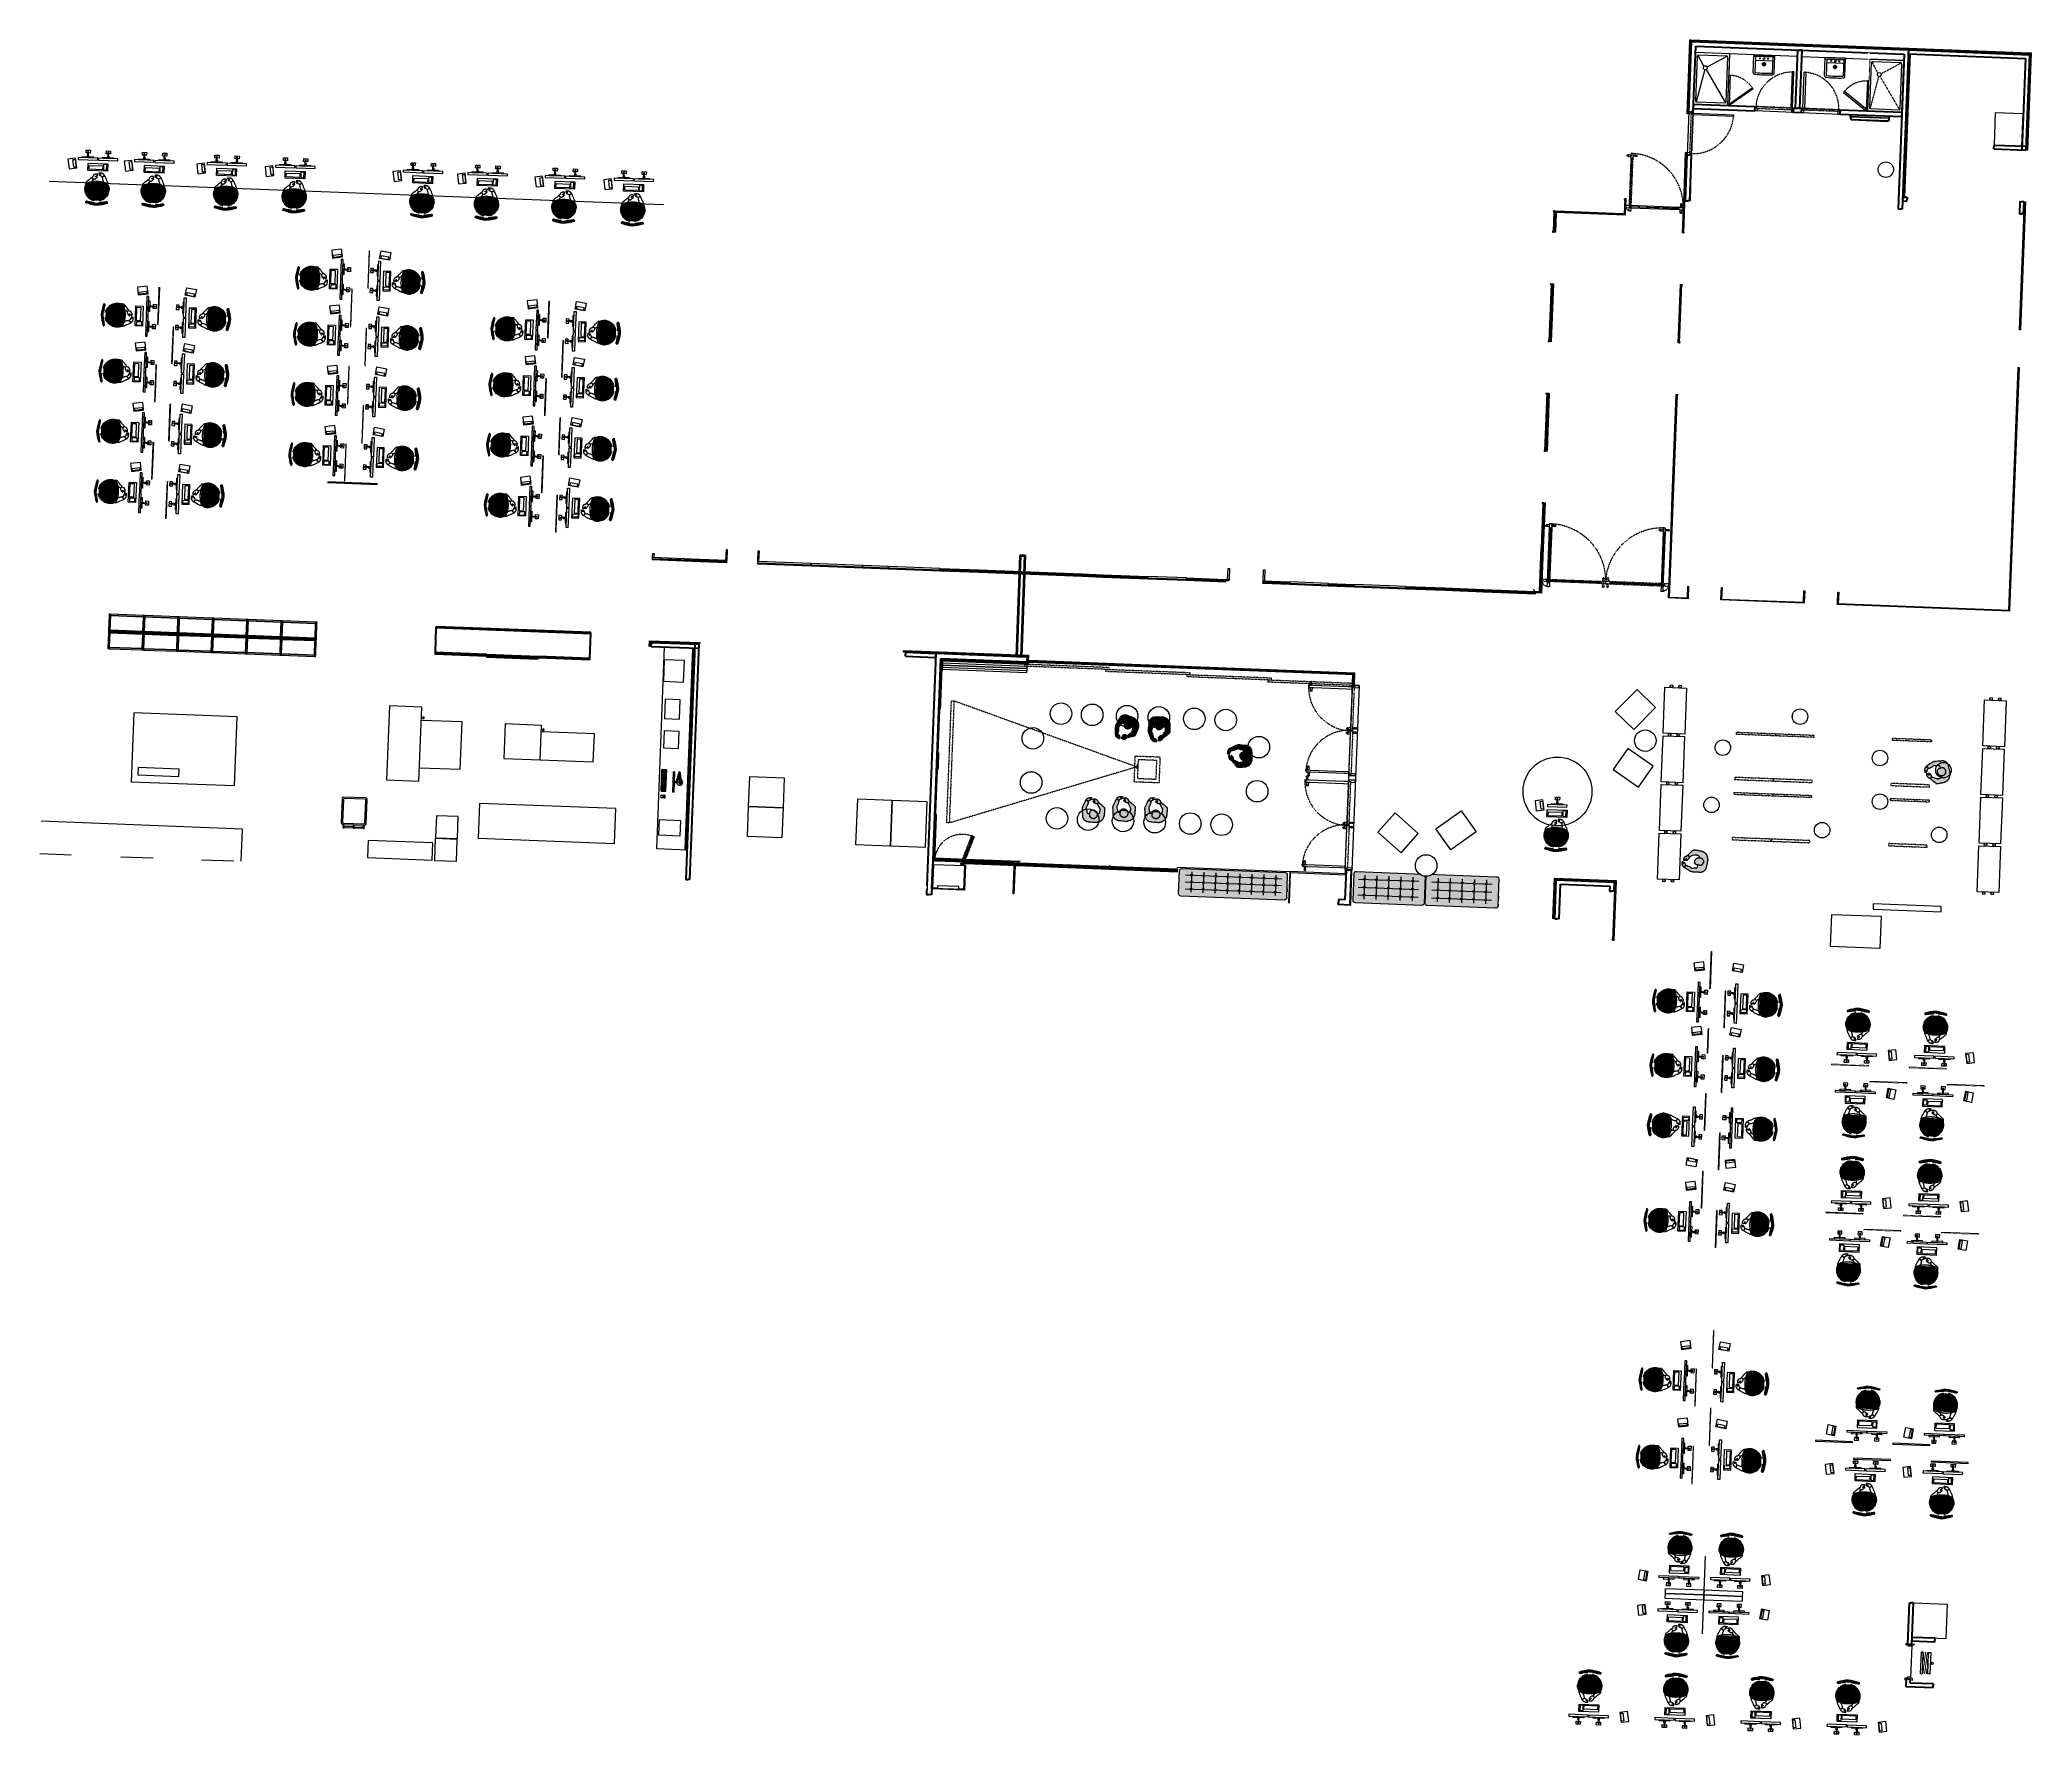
# Model space of a CAD drawing. Header units: millimetres. Extents: x 17924 to 83548, y -4690 to 56252.
# Drawn here: x 17924 to 64169, y -752 to 38718 of the extents above; entities that cross this region are included whole.
import ezdxf

# ---------------------------------------------------------------- set-up
doc = ezdxf.new("R2010")
doc.units = ezdxf.units.MM
doc.header["$MEASUREMENT"] = 0
doc.linetypes.add('CENTER2', pattern=[11.25, 7.5, -1.25, 1.25, -1.25])
doc.linetypes.add('DGN Style 2', pattern=[10, 6, -4])
for name, color, linetype, lineweight in [('A-GENM', 33, 'Continuous', 13), ('A-SLAB-CONC', 7, 'Continuous', 0), ('ANNO-NOTE-0020', 9, 'Continuous', 0), ('DOOR', 40, 'Continuous', 0), ('DOOR-CODE', 40, 'Continuous', 0), ('DOOR-FRAM', 40, 'Continuous', 0), ('DOOR-HEAD', 42, 'Continuous', 30), ('DOOR-LEAF', 40, 'Continuous', 0), ('DOOR-OPNG', 40, 'Continuous', 0), ('E-ELEC-EQPM', 71, 'Continuous', 13), ('EQPM-FIXD', 62, 'Continuous', 13), ('EQPM-OVHD', 62, 'DGN Style 2', 13), ('FIXT-JNRY-FULL', 6, 'Continuous', 0), ('FIXT-JNRY-PART', 42, 'Continuous', 0), ('FIXT-SNTY', 132, 'Continuous', 0), ('FURN-FILE', 211, 'Continuous', 0), ('FURN-FREE', 1, 'Continuous', 0), ('FURN-PLNT', 211, 'Continuous', 0), ('FURN-STOR', 213, 'Continuous', 0), ('FURN-WKST', 42, 'Continuous', 13), ('FURN-WKST-SCRN', 92, 'Continuous', 13), ('GLAZ', 4, 'Continuous', 0), ('I-FURN', 40, 'Continuous', 13), ('I-FURN-PNLS', 40, 'Continuous', 13), ('MISC-DEMO', 5, 'DGN Style 2', 13), ('PRES-FILL', 7, 'Continuous', 0), ('PRES-PEOP', 42, 'Continuous', 0), ('PRTN-FULL', 6, 'Continuous', 30), ('Q-CASE', 33, 'Continuous', 13), ('S-COLS', 52, 'Continuous', 13), ('SERV-HYDR', 140, 'Continuous', 0), ('STRC-STEL', 62, 'Continuous', 30), ('WALL-LNIG', 1, 'Continuous', 0), ('WALL-OPER', 6, 'Continuous', 0)]:
    doc.layers.add(name, color=color, linetype=linetype, lineweight=lineweight)
doc.styles.add('Style-Arial Narrow', font='ARIALN.TTF')
doc.dimstyles.new('Arrow', dxfattribs={"dimtxt": 250, "dimasz": 162.5, "dimexe": 250, "dimexo": 0.0625, "dimgap": 125, "dimtad": 0, "dimtih": 1, "dimtoh": 1, "dimdec": 0, "dimzin": 11, "dimdsep": 46, "dimtxsty": 'Style-Arial Narrow', "dimblk": 'TerminatorOpen_1.5', "dimcen": 0.09, "dimadec": 0, "dimazin": 3, "dimtfac": 1, "dimtdec": 0, "dimtmove": 0, "dimatfit": 1, "dimldrblk": 'TerminatorOpen_1.5', "dimfxl": 250, "dimfxlon": 1, "dimfrac": 2, "dimtolj": 1, "dimtzin": 11, "dimarcsym": 0})

# ---------------------------------------------------------------- blocks, each defined once
blk = doc.blocks.new('BVN_Equipment_Plotter DWC842 MFD_EX-016 - EX-016_1-3151593-GA PLAN - LEVEL 11')
at = {"layer": 'E-ELEC-EQPM'}
for p, q in [((-65, 538), (-817, 538)), ((-817, 538), (-817, -1182)), ((-65, -1182), (-65, 538)), ((884, 227), (-65, 227)), ((884, -872), (884, 227)), ((-65, -872), (884, -872)), ((-817, -1182), (-65, -1182))]:
    blk.add_line(p, q, dxfattribs=at)
blk = doc.blocks.new('BVN_Resource Bay Storage_EX-025 - EX-025_1-4190417-GA PLAN - LEVEL 11')
at = {"layer": 'Q-CASE', "lineweight": 30}
for p, q in [((1845, 568), (-1755, 568)), ((-1755, 568), (-1755, -17)), ((1845, -17), (1845, 568)), ((-555, -17), (-1755, -17)), ((-1755, -17), (-1755, -42)), ((-1755, -17), (1845, -17)), ((-1755, -42), (-555, -42)), ((-555, -42), (-555, -17)), ((645, -42), (-555, -42)), ((-555, -42), (-555, -67)), ((-555, -67), (645, -67)), ((1845, -17), (645, -17)), ((645, -17), (645, -42)), ((645, -42), (1845, -42)), ((645, -67), (645, -42)), ((1845, -42), (1845, -17))]:
    blk.add_line(p, q, dxfattribs=at)
blk = doc.blocks.new('Cables - Cables-5705921-GA PLAN - LEVEL 11')
at = {"layer": 'E-ELEC-EQPM'}
for start, end in [(0, 180), (180, 0)]:
    blk.add_arc((-55091, 21535), 20, start, end, dxfattribs=at)
blk = doc.blocks.new('West Workspace Shelf - West Workspace Shelf-6952855-GA PLAN - LEVEL 11')
at = {"layer": 'Q-CASE', "lineweight": 30}
for p, q in [((-51279, 23666), (-54879, 23666)), ((-54879, 23666), (-54879, 23648)), ((-54879, 23648), (-51279, 23648)), ((-51279, 23648), (-51279, 23666))]:
    blk.add_line(p, q, dxfattribs=at)
blk = doc.blocks.new('BVN_Equipment_Scanner 7740 MFD_EX-015 - BVN_Equipment_Scanner 7740 MFD_EX-015-8113153-GA PLAN - LEVEL 11')
at = {"layer": 'E-ELEC-EQPM'}
for p, q in [((-291, 530), (-1141, 530)), ((-1141, 530), (-1141, -270)), ((-291, -270), (-291, 530)), ((941, 378), (-291, 378)), ((941, -270), (941, 378)), ((-1141, -270), (-291, -270)), ((-291, -270), (941, -270))]:
    blk.add_line(p, q, dxfattribs=at)
blk = doc.blocks.new('BVN_Resource Bay Storage_EX-025 - EX-025_1-V85-GA PLAN - LEVEL 11')
at = {"layer": 'Q-CASE', "lineweight": 30}
for p, q in [((1845, 568), (-1755, 568)), ((-1755, 568), (-1755, -17)), ((1845, -17), (1845, 568)), ((-555, -17), (-1755, -17)), ((-1755, -17), (-1755, -42)), ((-1755, -17), (1845, -17)), ((-1755, -42), (-555, -42)), ((-555, -42), (-555, -17)), ((645, -42), (-555, -42)), ((-555, -42), (-555, -67)), ((-555, -67), (645, -67)), ((1845, -17), (645, -17)), ((645, -17), (645, -42)), ((645, -42), (1845, -42)), ((645, -67), (645, -42)), ((1845, -42), (1845, -17))]:
    blk.add_line(p, q, dxfattribs=at)
blk = doc.blocks.new('Cables2 - Cables-10032747-GA PLAN - LEVEL 11')
at = {"layer": 'E-ELEC-EQPM'}
for start, end in [(0, 180), (180, 0)]:
    blk.add_arc((-55091, 21535), 20, start, end, dxfattribs=at)
blk = doc.blocks.new('BVN_Equipment_Electric Binder_EX-008 - EX-008_1-3144909-GA PLAN - LEVEL 11')
at = {"layer": 'E-ELEC-EQPM'}
for p, q in [((235, 250), (-235, 250)), ((-235, 250), (-235, -250)), ((235, -250), (235, 250)), ((-235, -250), (235, -250))]:
    blk.add_line(p, q, dxfattribs=at)
blk = doc.blocks.new('BVN_Equipment_Manual Binder_EX-007 - EX-007_1-3145735-GA PLAN - LEVEL 11')
at = {"layer": 'E-ELEC-EQPM'}
for p, q in [((175, 225), (-175, 225)), ((-175, 225), (-175, -225)), ((175, -225), (175, 225)), ((-175, -225), (175, -225))]:
    blk.add_line(p, q, dxfattribs=at)
blk = doc.blocks.new('BVN_Equipment_Mailing Machine_EX-010 - EX-010_1-3143238-GA PLAN - LEVEL 11')
at = {"layer": 'E-ELEC-EQPM'}
for p, q in [((175, 200), (-175, 200)), ((-175, 200), (-175, -200)), ((175, -200), (175, 200)), ((-175, -200), (175, -200))]:
    blk.add_line(p, q, dxfattribs=at)
blk = doc.blocks.new('BVN_Equipment_Guillotine_EX-014 - EX-014_1-3149306-GA PLAN - LEVEL 11')
at = {"layer": 'E-ELEC-EQPM'}
for p, q in [((175, 250), (-175, 250)), ((-175, 250), (-175, -250)), ((175, -250), (175, 250)), ((-175, -250), (175, -250))]:
    blk.add_line(p, q, dxfattribs=at)
blk = doc.blocks.new('COM-001_Computer_Single_Monitor_SPA - COM-001_02 PC _ Monitor-1585396-GA PLAN - LEVEL 11')
at = {"layer": 'E-ELEC-EQPM'}
for p, q in [((-200, -201), (-200, -302)), ((293, -194), (-194, -194)), ((293, -308), (-194, -308)), ((-176, -198), (-192, -198)), ((-192, -198), (-192, -206)), ((-192, -206), (-176, -206)), ((-176, -209), (-192, -209)), ((-192, -209), (-192, -225)), ((-192, -225), (-176, -225)), ((-192, -227), (-167, -227)), ((-192, -227), (-192, -243)), ((-192, -243), (-167, -243)), ((-167, -246), (-192, -246)), ((-192, -246), (-192, -262)), ((-192, -262), (-167, -262)), ((-172, -265), (-192, -265)), ((-192, -265), (-192, -281)), ((-192, -281), (-172, -281)), ((-167, -284), (-192, -284)), ((-192, -284), (-192, -300)), ((-192, -300), (-167, -300)), ((-176, -206), (-176, -198)), ((-176, -225), (-176, -209)), ((-157, -198), (-173, -198)), ((-173, -198), (-173, -206)), ((-173, -206), (-157, -206)), ((-157, -209), (-173, -209)), ((-173, -209), (-173, -225)), ((-173, -225), (-157, -225)), ((-172, -281), (-172, -265)), ((-153, -265), (-169, -265)), ((-169, -265), (-169, -282)), ((-169, -282), (-153, -282)), ((-167, -243), (-167, -227)), ((-167, -262), (-167, -246)), ((-167, -300), (-167, -284)), ((-148, -227), (-164, -227)), ((-164, -227), (-164, -244)), ((-164, -244), (-148, -244)), ((-143, -284), (-164, -284)), ((-164, -284), (-164, -300)), ((-164, -300), (-143, -300)), ((-143, -246), (-159, -246)), ((-159, -246), (-159, -263)), ((-159, -263), (-143, -263)), ((-157, -206), (-157, -198)), ((-157, -225), (-157, -209)), ((-138, -198), (-154, -198)), ((-154, -198), (-154, -206)), ((-154, -206), (-138, -206)), ((-138, -209), (-154, -209)), ((-154, -209), (-154, -225)), ((-154, -225), (-138, -225)), ((-153, -282), (-153, -265)), ((-134, -265), (-150, -265)), ((-150, -265), (-150, -282)), ((-150, -282), (-134, -282)), ((-148, -244), (-148, -227)), ((-129, -227), (-145, -227)), ((-145, -227), (-145, -244)), ((-145, -244), (-129, -244)), ((-143, -263), (-143, -246)), ((-143, -300), (-143, -284)), ((-124, -246), (-140, -246)), ((-140, -246), (-140, -263)), ((-140, -263), (-124, -263)), ((-119, -284), (-140, -284)), ((-140, -284), (-140, -300)), ((-140, -300), (-119, -300)), ((-138, -206), (-138, -198)), ((-138, -225), (-138, -209)), ((-119, -198), (-135, -198)), ((-135, -198), (-135, -206)), ((-135, -206), (-119, -206)), ((-119, -209), (-135, -209)), ((-135, -209), (-135, -225)), ((-135, -225), (-119, -225)), ((-134, -282), (-134, -265)), ((-115, -265), (-131, -265)), ((-131, -265), (-131, -282)), ((-131, -282), (-115, -282)), ((-129, -244), (-129, -227)), ((-110, -227), (-126, -227)), ((-126, -227), (-126, -244)), ((-126, -244), (-110, -244)), ((-124, -263), (-124, -246)), ((-105, -246), (-121, -246)), ((-121, -246), (-121, -263)), ((-121, -263), (-105, -263)), ((-119, -206), (-119, -198)), ((-119, -225), (-119, -209)), ((-119, -300), (-119, -284)), ((-100, -198), (-116, -198)), ((-116, -198), (-116, -206)), ((-116, -206), (-100, -206)), ((-100, -209), (-116, -209)), ((-116, -209), (-116, -225)), ((-116, -225), (-100, -225)), ((-19, -284), (-116, -284)), ((-116, -284), (-116, -300)), ((-116, -300), (-19, -300)), ((-115, -282), (-115, -265)), ((-96, -265), (-112, -265)), ((-112, -265), (-112, -282)), ((-112, -282), (-96, -282)), ((-110, -244), (-110, -227)), ((-91, -227), (-107, -227)), ((-107, -227), (-107, -244)), ((-107, -244), (-91, -244)), ((-105, -263), (-105, -246)), ((-86, -246), (-102, -246)), ((-102, -246), (-102, -263)), ((-102, -263), (-86, -263)), ((-100, -206), (-100, -198)), ((-100, -225), (-100, -209)), ((-81, -198), (-97, -198)), ((-97, -198), (-97, -206)), ((-97, -206), (-81, -206)), ((-81, -209), (-97, -209)), ((-97, -209), (-97, -225)), ((-97, -225), (-81, -225)), ((-96, -282), (-96, -265)), ((-77, -265), (-93, -265)), ((-93, -265), (-93, -282)), ((-93, -282), (-77, -282)), ((-91, -244), (-91, -227)), ((-72, -227), (-88, -227)), ((-88, -227), (-88, -244)), ((-88, -244), (-72, -244)), ((-86, -263), (-86, -246)), ((-67, -246), (-83, -246)), ((-83, -246), (-83, -263)), ((-83, -263), (-67, -263)), ((-81, -206), (-81, -198)), ((-81, -225), (-81, -209)), ((-62, -198), (-78, -198)), ((-78, -198), (-78, -206)), ((-78, -206), (-62, -206)), ((-62, -209), (-78, -209)), ((-78, -209), (-78, -225)), ((-78, -225), (-62, -225)), ((-77, -282), (-77, -265)), ((-58, -265), (-74, -265)), ((-74, -265), (-74, -282)), ((-74, -282), (-58, -282)), ((-72, -244), (-72, -227)), ((-53, -227), (-69, -227)), ((-69, -227), (-69, -244)), ((-69, -244), (-53, -244)), ((-67, -263), (-67, -246)), ((-48, -246), (-64, -246)), ((-64, -246), (-64, -263)), ((-64, -263), (-48, -263)), ((-62, -206), (-62, -198)), ((-62, -225), (-62, -209)), ((-43, -198), (-59, -198)), ((-59, -198), (-59, -206)), ((-59, -206), (-43, -206)), ((-43, -209), (-59, -209)), ((-59, -209), (-59, -225)), ((-59, -225), (-43, -225)), ((-58, -282), (-58, -265)), ((-39, -265), (-55, -265)), ((-55, -265), (-55, -282)), ((-55, -282), (-39, -282)), ((-53, -244), (-53, -227)), ((-34, -227), (-50, -227)), ((-50, -227), (-50, -244)), ((-50, -244), (-34, -244)), ((-48, -263), (-48, -246)), ((-29, -246), (-45, -246)), ((-45, -246), (-45, -263)), ((-45, -263), (-29, -263)), ((-43, -206), (-43, -198)), ((-43, -225), (-43, -209)), ((-24, -198), (-40, -198)), ((-40, -198), (-40, -206)), ((-40, -206), (-24, -206)), ((-24, -209), (-40, -209)), ((-40, -209), (-40, -225)), ((-40, -225), (-24, -225)), ((-39, -282), (-39, -265)), ((-20, -265), (-36, -265)), ((-36, -265), (-36, -282)), ((-36, -282), (-20, -282)), ((-34, -244), (-34, -227)), ((-15, -227), (-31, -227)), ((-31, -227), (-31, -244)), ((-31, -244), (-15, -244)), ((-29, -263), (-29, -246)), ((-10, -246), (-26, -246)), ((-26, -246), (-26, -263)), ((-26, -263), (-10, -263)), ((-24, -206), (-24, -198)), ((-24, -225), (-24, -209)), ((-5, -198), (-21, -198)), ((-21, -198), (-21, -206)), ((-21, -206), (-5, -206)), ((-5, -209), (-21, -209)), ((-21, -209), (-21, -225)), ((-21, -225), (-5, -225)), ((-20, -282), (-20, -265)), ((-19, -300), (-19, -284)), ((-1, -265), (-17, -265)), ((-17, -265), (-17, -282)), ((-17, -282), (-1, -282)), ((63, -284), (-16, -284)), ((-16, -284), (-16, -300)), ((-16, -300), (63, -300)), ((-15, -244), (-15, -227)), ((4, -227), (-12, -227)), ((-12, -227), (-12, -244)), ((-12, -244), (4, -244)), ((-10, -263), (-10, -246)), ((9, -246), (-7, -246)), ((-7, -246), (-7, -263)), ((-7, -263), (9, -263)), ((-5, -206), (-5, -198)), ((-5, -225), (-5, -209)), ((69, -198), (-2, -198)), ((-2, -198), (-2, -206)), ((-2, -206), (69, -206)), ((69, -209), (-2, -209)), ((-2, -209), (-2, -225)), ((-2, -225), (69, -225)), ((-1, -282), (-1, -265)), ((73, -265), (2, -265)), ((2, -265), (2, -282)), ((2, -282), (73, -282)), ((4, -244), (4, -227)), ((78, -227), (7, -227)), ((7, -227), (7, -244)), ((7, -244), (78, -244)), ((9, -263), (9, -246)), ((83, -246), (12, -246)), ((12, -246), (12, -263)), ((12, -263), (83, -263)), ((63, -300), (63, -284)), ((90, -284), (66, -284)), ((66, -284), (66, -300)), ((66, -300), (90, -300)), ((69, -206), (69, -198)), ((69, -225), (69, -209)), ((88, -198), (72, -198)), ((72, -198), (72, -206)), ((72, -206), (88, -206)), ((88, -209), (72, -209)), ((72, -209), (72, -225)), ((72, -225), (88, -225)), ((73, -282), (73, -265)), ((92, -265), (76, -265)), ((76, -265), (76, -282)), ((76, -282), (92, -282)), ((78, -244), (78, -227)), ((97, -227), (81, -227)), ((81, -227), (81, -244)), ((81, -244), (97, -244)), ((83, -263), (83, -246)), ((102, -246), (86, -246)), ((86, -246), (86, -263)), ((86, -263), (102, -263)), ((88, -206), (88, -198)), ((88, -225), (88, -209)), ((90, -300), (90, -284)), ((107, -198), (91, -198)), ((91, -198), (91, -206)), ((91, -206), (107, -206)), ((107, -209), (91, -209)), ((91, -209), (91, -225)), ((91, -225), (107, -225)), ((92, -282), (92, -265)), ((117, -284), (93, -284)), ((93, -284), (93, -300)), ((93, -300), (117, -300)), ((111, -265), (95, -265)), ((95, -265), (95, -282)), ((95, -282), (111, -282)), ((97, -244), (97, -227)), ((116, -227), (100, -227)), ((100, -227), (100, -244)), ((100, -244), (116, -244)), ((102, -263), (102, -246)), ((121, -246), (105, -246)), ((105, -246), (105, -263)), ((105, -263), (121, -263)), ((107, -206), (107, -198)), ((107, -225), (107, -209)), ((126, -198), (110, -198)), ((110, -198), (110, -206)), ((110, -206), (126, -206)), ((145, -209), (110, -209)), ((110, -209), (110, -225)), ((110, -225), (145, -225)), ((111, -282), (111, -265)), ((145, -265), (114, -265)), ((114, -265), (114, -282)), ((114, -282), (145, -282)), ((116, -244), (116, -227)), ((117, -300), (117, -284)), ((119, -227), (145, -227)), ((119, -227), (119, -244)), ((119, -244), (124, -244)), ((145, -284), (120, -284)), ((120, -284), (120, -300)), ((120, -300), (145, -300)), ((121, -263), (121, -246)), ((124, -244), (124, -263)), ((124, -263), (145, -263)), ((126, -206), (126, -198)), ((145, -198), (129, -198)), ((129, -198), (129, -206)), ((129, -206), (145, -206)), ((145, -206), (145, -198)), ((145, -225), (145, -209)), ((145, -263), (145, -227)), ((145, -282), (145, -265)), ((145, -300), (145, -284)), ((173, -198), (157, -198)), ((157, -198), (157, -206)), ((157, -206), (173, -206)), ((173, -209), (157, -209)), ((157, -209), (157, -225)), ((157, -225), (173, -225)), ((173, -227), (157, -227)), ((157, -243), (157, -227)), ((157, -243), (173, -243)), ((173, -284), (157, -284)), ((157, -300), (157, -284)), ((157, -300), (173, -300)), ((173, -206), (173, -198)), ((173, -225), (173, -209)), ((173, -227), (173, -243)), ((173, -284), (173, -300)), ((192, -198), (176, -198)), ((176, -198), (176, -206)), ((176, -206), (192, -206)), ((192, -209), (176, -209)), ((176, -209), (176, -225)), ((176, -225), (192, -225)), ((192, -227), (176, -227)), ((176, -243), (176, -227)), ((176, -243), (192, -243)), ((192, -265), (176, -265)), ((176, -281), (176, -265)), ((176, -281), (192, -281)), ((192, -284), (176, -284)), ((176, -300), (176, -284)), ((176, -300), (192, -300)), ((192, -206), (192, -198)), ((192, -225), (192, -209)), ((192, -227), (192, -243)), ((192, -265), (192, -281)), ((192, -284), (192, -300)), ((211, -198), (195, -198)), ((195, -198), (195, -206)), ((195, -206), (211, -206)), ((211, -209), (195, -209)), ((195, -209), (195, -225)), ((195, -225), (211, -225)), ((195, -227), (195, -243)), ((195, -227), (211, -227)), ((211, -243), (195, -243)), ((195, -284), (195, -300)), ((195, -284), (211, -284)), ((211, -300), (195, -300)), ((211, -206), (211, -198)), ((211, -225), (211, -209)), ((211, -243), (211, -227)), ((211, -300), (211, -284)), ((237, -198), (221, -198)), ((221, -198), (221, -206)), ((221, -206), (237, -206)), ((237, -209), (221, -209)), ((221, -209), (221, -225)), ((221, -225), (237, -225)), ((237, -227), (221, -227)), ((221, -227), (221, -244)), ((221, -244), (237, -244)), ((237, -246), (221, -246)), ((221, -246), (221, -263)), ((221, -263), (237, -263)), ((237, -265), (221, -265)), ((221, -265), (221, -282)), ((221, -282), (237, -282)), ((256, -284), (221, -284)), ((221, -284), (221, -301)), ((221, -301), (256, -301)), ((237, -206), (237, -198)), ((237, -225), (237, -209)), ((237, -244), (237, -227)), ((237, -263), (237, -246)), ((237, -282), (237, -265)), ((256, -198), (240, -198)), ((240, -198), (240, -206)), ((240, -206), (256, -206)), ((256, -209), (240, -209)), ((240, -209), (240, -225)), ((240, -225), (256, -225)), ((256, -227), (240, -227)), ((240, -227), (240, -244)), ((240, -244), (256, -244)), ((256, -246), (240, -246)), ((240, -246), (240, -263)), ((240, -263), (256, -263)), ((256, -265), (240, -265)), ((240, -265), (240, -282)), ((240, -282), (256, -282)), ((256, -206), (256, -198)), ((256, -225), (256, -209)), ((256, -244), (256, -227)), ((256, -263), (256, -246)), ((256, -282), (256, -265)), ((256, -301), (256, -284)), ((275, -198), (259, -198)), ((259, -198), (259, -206)), ((259, -206), (275, -206)), ((275, -209), (259, -209)), ((259, -209), (259, -225)), ((259, -225), (275, -225)), ((275, -227), (259, -227)), ((259, -227), (259, -244)), ((259, -244), (275, -244)), ((275, -246), (259, -246)), ((259, -246), (259, -263)), ((259, -263), (275, -263)), ((275, -265), (259, -265)), ((259, -265), (259, -282)), ((259, -282), (275, -282)), ((275, -284), (259, -284)), ((259, -284), (259, -301)), ((259, -301), (275, -301)), ((275, -206), (275, -198)), ((275, -225), (275, -209)), ((275, -244), (275, -227)), ((275, -263), (275, -246)), ((275, -282), (275, -265)), ((275, -301), (275, -284)), ((294, -198), (278, -198)), ((278, -198), (278, -206)), ((278, -206), (294, -206)), ((294, -209), (278, -209)), ((278, -209), (278, -225)), ((278, -225), (294, -225)), ((294, -227), (278, -227)), ((278, -227), (278, -263)), ((278, -263), (294, -263)), ((294, -265), (278, -265)), ((278, -265), (278, -301)), ((278, -301), (294, -301)), ((294, -206), (294, -198)), ((294, -225), (294, -209)), ((294, -263), (294, -227)), ((294, -301), (294, -265)), ((299, -306), (299, -201)), ((392, -284), (392, -234)), ((392, -263), (455, -263)), ((420, -233), (420, -225)), ((423, -222), (423, -202)), ((424, -263), (424, -236)), ((426, -233), (426, -225)), ((455, -234), (455, -284))]:
    blk.add_line(p, q, dxfattribs=at)
for centre, radius, start, end in [((424, -234), 31.8, 360, 180), ((424, -284), 31.8, 180, 360), ((423, -225), 3, 0, 180), ((423, -233), 3, 180, 0)]:
    blk.add_arc(centre, radius, start, end, dxfattribs=at)
for centre, major_axis, start_param, end_param in [((-194, -201), (-6.35, 0), 4.712389, 6.283185), ((-194, -302), (6.35, 0), 3.141593, 4.712389), ((293, -201), (-6.35, 0), 3.141593, 4.712389), ((293, -302), (6.35, 0), 4.712389, 6.283185)]:
    blk.add_ellipse(centre, major_axis=major_axis, ratio=0.996195, start_param=start_param, end_param=end_param, dxfattribs=at)
at = {"layer": 'I-FURN'}
for p, q in [((-154, -6), (-154, -43)), ((316, -6), (-154, -6)), ((-154, -43), (316, -43)), ((316, -6), (316, -43))]:
    blk.add_line(p, q, dxfattribs=at)
blk = doc.blocks.new('BRA-004_Bracket_Adjustable_Monitor_Arm_Single_SPA - BRA-004-1585485-GA PLAN - LEVEL 11')
at = {"layer": 'I-FURN-PNLS'}
for p, q in [((54, -50), (-147, 0)), ((-142, 33), (70, 66)), ((62, -23), (-137, 28)), ((75, 39), (-79, 15)), ((29, -88), (29, -95)), ((105, -88), (29, -88)), ((29, -95), (105, -95)), ((58, -88), (58, -54)), ((80, -88), (80, -53)), ((105, -95), (105, -88))]:
    blk.add_line(p, q, dxfattribs=at)
for centre, radius, start, end in [((-152, 18), 18, 34.4237, 283.6518), ((72, 30), 69, 182.1725, 217.3837), ((72, 30), 69, 280.9859, 157.4733), ((72, 53), 44.3, 207.7806, 171.0593), ((72, 53), 26.4, 221.7589, 158.0263), ((72, 53), 13.9, 278.8785, 98.8785), ((68, -39), 17.5, 217.7022, 110.3251)]:
    blk.add_arc(centre, radius, start, end, dxfattribs=at)
blk = doc.blocks.new('BVN_Equipment_Ink Disposal Boxes_EX-013 - EX-013_1-3140394-GA PLAN - LEVEL 11')
at = {"layer": 'A-GENM'}
for p, q in [((255, 255), (-255, 255)), ((-255, 255), (-255, -255)), ((255, -255), (255, 255)), ((-255, -255), (255, -255))]:
    blk.add_line(p, q, dxfattribs=at)
blk = doc.blocks.new('Papercutter_MFD - Papercutter_MFD-8045850-GA PLAN - LEVEL 11')
at = {"layer": 'E-ELEC-EQPM'}
for p, q in [((200, 860), (-200, 860)), ((-200, 860), (-200, -640)), ((200, -640), (200, 860)), ((-200, -640), (200, -640))]:
    blk.add_line(p, q, dxfattribs=at)
blk = doc.blocks.new('Wheelie Bin_All Sizes - 240L Standard-V83-GA PLAN - LEVEL 11')
at = {"layer": 'A-GENM'}
for p, q in [((-290, 242.5), (-290, -322.5)), ((-260, 222.5), (-260, -302.5)), ((255, 277.5), (-255, 277.5)), ((-226, 357.5), (-240, 357.5)), ((-240, 325.5), (-240, 357.5)), ((-240, 277.5), (-240, 325.5)), ((-240, 277.5), (-226, 277.5)), ((235, 247.5), (-235, 247.5)), ((-226, 357.5), (-226, 325.5)), ((-8, 347.5), (-226, 347.5)), ((-226, 327.5), (-8, 327.5)), ((-226, 325.5), (-226, 277.5)), ((7, 357.5), (-7, 357.5)), ((-7, 325.5), (-7, 357.5)), ((-7, 277.5), (-7, 325.5)), ((-7, 277.5), (7, 277.5)), ((7, 357.5), (7, 325.5)), ((226, 347.5), (7, 347.5)), ((7, 327.5), (226, 327.5)), ((7, 325.5), (7, 277.5)), ((240, 357.5), (226, 357.5)), ((226, 325.5), (226, 357.5)), ((226, 277.5), (226, 325.5)), ((240, 277.5), (226, 277.5)), ((240, 357.5), (240, 325.5)), ((240, 325.5), (240, 277.5)), ((260, -302.5), (260, 222.5)), ((290, -322.5), (290, 242.5)), ((-255, -357.5), (255, -357.5)), ((-235, -327.5), (235, -327.5))]:
    blk.add_line(p, q, dxfattribs=at)
for centre, radius, start, end in [((-255, 242.5), 35, 90, 180), ((-235, 222.5), 25, 90, 180), ((235, 222.5), 25, 360, 90), ((255, 242.5), 35, 360, 90), ((-255, -322.5), 35, 180, 270), ((-235, -302.5), 25, 180, 270), ((235, -302.5), 25, 270, 360), ((255, -322.5), 35, 270, 360)]:
    blk.add_arc(centre, radius, start, end, dxfattribs=at)
blk = doc.blocks.new('BVN_Materials Library Island Bench_EX-029 - EX-029_1-4206142-GA PLAN - LEVEL 11')
at = {"layer": 'Q-CASE'}
for p, q in [((1200, 800), (-1200, 800)), ((-1200, 800), (-1200, -800)), ((1200, -800), (1200, 800)), ((-1200, -800), (1200, -800))]:
    blk.add_line(p, q, dxfattribs=at)
blk = doc.blocks.new('BVN_Equipment_Paper Roll_EX-009 - EX-009_1-3144049-GA PLAN - LEVEL 11')
at = {"layer": 'E-ELEC-EQPM'}
for p, q in [((475, 85), (-475, 85)), ((-475, 85), (-475, -85)), ((475, -85), (475, 85)), ((-475, -85), (475, -85))]:
    blk.add_line(p, q, dxfattribs=at)
blk = doc.blocks.new('Existing Materials Library Perimeter Drawers - EX-024_1-V84-GA PLAN - LEVEL 11')
at = {"layer": 'Q-CASE'}
for p, q in [((-1327, 394), (-1327, -356)), ((-403, 394), (-1153, 394)), ((1467, 394), (717, 394)), ((3353, 394), (2627, 394)), ((-1327, -356), (3353, -356))]:
    blk.add_line(p, q, dxfattribs=at)
blk = doc.blocks.new('Existing Furniture_Metal Open Shelves_ES1 - ES1-9368216-GA PLAN - LEVEL 11')
at = {"layer": 'I-FURN'}
for p, q in [((15, 200), (-15, 200)), ((-15, 200), (-15, 170)), ((15, 170), (-15, 170)), ((-15, 170), (-15, -170)), ((-15, 170), (15, 170)), ((15, 200), (15, 170)), ((785, 200), (15, 200)), ((15, 170), (15, 200)), ((15, 170), (785, 170)), ((15, -170), (15, 170)), ((15, 170), (15, -170)), ((785, 170), (15, 170)), ((785, 170), (785, 200)), ((785, 200), (785, 170)), ((815, 200), (785, 200)), ((815, 170), (785, 170)), ((785, 170), (785, -170)), ((785, -170), (785, 170)), ((785, 170), (815, 170)), ((815, 170), (815, 200)), ((815, -170), (815, 170)), ((-15, -170), (15, -170)), ((15, -170), (-15, -170)), ((-15, -170), (-15, -200)), ((-15, -200), (15, -200)), ((785, -170), (15, -170)), ((15, -170), (15, -200)), ((15, -170), (785, -170)), ((15, -200), (15, -170)), ((15, -200), (785, -200)), ((785, -200), (785, -170)), ((785, -170), (815, -170)), ((785, -170), (785, -200)), ((815, -170), (785, -170)), ((785, -200), (815, -200)), ((815, -200), (815, -170))]:
    blk.add_line(p, q, dxfattribs=at)
blk = doc.blocks.new('Existing Furniture_Metal Open Shelves_ES1 - ES1-9911326-GA PLAN - LEVEL 11')
at = {"layer": 'I-FURN'}
for p, q in [((15, 200), (-15, 200)), ((-15, 200), (-15, 170)), ((15, 170), (-15, 170)), ((-15, 170), (-15, -170)), ((-15, 170), (15, 170)), ((785, 200), (15, 200)), ((15, 200), (15, 170)), ((15, 170), (15, 200)), ((15, 170), (785, 170)), ((15, -170), (15, 170)), ((785, 170), (15, 170)), ((15, 170), (15, -170)), ((785, 170), (785, 200)), ((815, 200), (785, 200)), ((785, 200), (785, 170)), ((815, 170), (785, 170)), ((785, 170), (785, -170)), ((785, -170), (785, 170)), ((785, 170), (815, 170)), ((815, 170), (815, 200)), ((815, -170), (815, 170)), ((-15, -170), (15, -170)), ((15, -170), (-15, -170)), ((-15, -170), (-15, -200)), ((-15, -200), (15, -200)), ((785, -170), (15, -170)), ((15, -170), (15, -200)), ((15, -170), (785, -170)), ((15, -200), (15, -170)), ((15, -200), (785, -200)), ((785, -200), (785, -170)), ((785, -170), (815, -170)), ((815, -170), (785, -170)), ((785, -170), (785, -200)), ((785, -200), (815, -200)), ((815, -200), (815, -170))]:
    blk.add_line(p, q, dxfattribs=at)
blk = doc.blocks.new('BVN_Equipment_Printer J75 - BVN_Equipment_Printer J75-4317960-GA PLAN - LEVEL 11')
at = {"layer": 'E-ELEC-EQPM'}
for p, q in [((1660, 433), (-1510, 433)), ((-1510, 433), (-1510, -377)), ((1660, -377), (1660, 433)), ((-1510, -377), (1660, -377))]:
    blk.add_line(p, q, dxfattribs=at)
blk = doc.blocks.new('*U1191')
at = {"color": 0, "linetype": 'ByBlock', "lineweight": -2}
blk.add_wipeout([(-903, -65), (-888, 335), (911, 265), (895, -135)], dxfattribs=at)
at = {"color": 0, "linetype": 'ByBlock', "lineweight": -2, "flags": 128}
for points in [[(31, 279), (32, 299), (891, 266), (890, 246), (31, 279)], [(-883, -66), (-882, -46), (-23, -79), (-24, -99), (-883, -66)]]:
    blk.add_lwpolyline(points, close=True, dxfattribs=at)
blk = doc.blocks.new('Spine 1800x400_33')
at = {"color": 0, "linetype": 'ByBlock', "lineweight": -2, "extrusion": (0, 0, -1), "rotation": 2.212849044904995}
blk.add_blockref('*U1191', (-900, 100), dxfattribs=at)
blk = doc.blocks.new('*U1193')
at = {"color": 0, "linetype": 'ByBlock', "lineweight": -2}
blk.add_wipeout([(-903, -65), (-888, 335), (911, 265), (895, -135)], dxfattribs=at)
at = {"color": 0, "linetype": 'ByBlock', "lineweight": -2, "flags": 128}
for points in [[(31, 279), (32, 299), (891, 266), (890, 246), (31, 279)], [(-883, -66), (-882, -46), (-23, -79), (-24, -99), (-883, -66)]]:
    blk.add_lwpolyline(points, close=True, dxfattribs=at)
blk = doc.blocks.new('Spine 1800x400_34')
at = {"color": 0, "linetype": 'ByBlock', "lineweight": -2, "extrusion": (0, 0, -1), "rotation": 2.212849044904995}
blk.add_blockref('*U1193', (-900, 100), dxfattribs=at)
blk = doc.blocks.new('*U1195')
at = {"color": 0, "linetype": 'ByBlock', "lineweight": -2}
blk.add_wipeout([(-903, -65), (-888, 335), (911, 265), (895, -135)], dxfattribs=at)
at = {"color": 0, "linetype": 'ByBlock', "lineweight": -2, "flags": 128}
for points in [[(31, 279), (32, 299), (891, 266), (890, 246), (31, 279)], [(-883, -66), (-882, -46), (-23, -79), (-24, -99), (-883, -66)]]:
    blk.add_lwpolyline(points, close=True, dxfattribs=at)
blk = doc.blocks.new('Spine 1800x400_35')
at = {"color": 0, "linetype": 'ByBlock', "lineweight": -2, "extrusion": (0, 0, -1), "rotation": 2.212849044904995}
blk.add_blockref('*U1195', (-900, 100), dxfattribs=at)
blk = doc.blocks.new('ws 2400_23')
at = {"color": 0, "linetype": 'ByBlock', "lineweight": -2}
blk.add_wipeout([(0, 750), (2400, 750), (2400, 0), (0, 0)], dxfattribs=at)
blk = doc.blocks.new('ws 2400_24')
at = {"color": 0, "linetype": 'ByBlock', "lineweight": -2}
blk.add_wipeout([(0, 750), (2400, 750), (2400, 0), (0, 0)], dxfattribs=at)
blk = doc.blocks.new('ws 1500_18')
at = {"color": 0, "linetype": 'ByBlock', "lineweight": -2}
blk.add_wipeout([(1500, 750), (0, 750), (0, 0), (1500, 0)], dxfattribs=at)
blk = doc.blocks.new('ws 1500_19')
at = {"color": 0, "linetype": 'ByBlock', "lineweight": -2}
blk.add_wipeout([(1500, 750), (0, 750), (0, 0), (1500, 0)], dxfattribs=at)
blk = doc.blocks.new('ws 1500_20')
at = {"color": 0, "linetype": 'ByBlock', "lineweight": -2}
blk.add_wipeout([(1500, 750), (0, 750), (0, 0), (1500, 0)], dxfattribs=at)
blk = doc.blocks.new('ws 1500_21')
at = {"color": 0, "linetype": 'ByBlock', "lineweight": -2}
blk.add_wipeout([(1500, 750), (0, 750), (0, 0), (1500, 0)], dxfattribs=at)
blk = doc.blocks.new('*U1203')
at = {"color": 0, "linetype": 'ByBlock', "lineweight": -2, "flags": 128}
for points in [[(4, 106), (230, 63), (196, -114), (-30, -71), (4, 106)], [(-2, -63), (175, -97), (185, -45), (8, -12), (-2, -63)], [(-2, -64), (175, -97), (185, -45), (8, -12), (-2, -64)]]:
    blk.add_lwpolyline(points, close=True, dxfattribs=at)
blk = doc.blocks.new('*U1204')
at = {"linetype": 'ByBlock', "lineweight": -2}
h = blk.add_hatch(color=7, dxfattribs=at)
edge = h.paths.add_edge_path()
edge.add_spline(control_points=[(-177, -145), (-208, -138), (-239, -120), (-286, -39), (-283, 112), (-154, 269), (-37, 282), (13, 278)], knot_values=[0, 0, 0, 0, 0.127805, 0.173291, 0.430539, 0.788352, 1, 1, 1, 1], degree=3, periodic=0)
edge.add_spline(control_points=[(13, 278), (64, 278), (179, 254), (293, 87), (282, -65), (229, -141), (196, -157), (165, -161)], knot_values=[0, 0, 0, 0, 0.211648, 0.569461, 0.826709, 0.872195, 1, 1, 1, 1], degree=3, periodic=0)
edge.add_line((165, -161), (165, -161))
edge.add_arc((20, 428), 606, 267.4274, 283.8643, ccw=False)
edge.add_arc((20, 428), 606, 250.9906, 267.4275, ccw=False)
edge.add_line((-177, -145), (-177, -145))
blk.add_hatch(color=7, dxfattribs=at).paths.add_polyline_path([(-240, 334, -0.058838), (18, 378, -0.058838), (271, 311), (274, 308, -0.485231), (240, 283, 0.059133), (15, 320, 0.059133), (-212, 304, -0.485231), (-244, 331)])
at = {"color": 0, "linetype": 'ByBlock', "lineweight": -2, "flags": 128}
blk.add_lwpolyline([(-240, 334, -0.058838), (18, 378), (18, 378, -0.058838), (271, 311), (274, 308, -0.485231), (240, 283), (240, 283, 0.059133), (15, 320, 0.059133), (-212, 304), (-212, 304, -0.485231), (-244, 331), (-240, 334)], format="xyb", close=True, dxfattribs=at)
at = {"color": 0, "linetype": 'ByBlock', "lineweight": -2}
blk.add_rational_spline([(-177, -145), (-208, -138), (-239, -120), (-286, -39), (-283, 112), (-154, 269), (-37, 282), (13, 278), (64, 278), (179, 254), (293, 87), (282, -65), (229, -141), (196, -157), (165, -161), (165, -161), (165, -161), (165, -161), (109, -175), (51, -180), (-7, -178), (-65, -175), (-122, -164), (-177, -145), (-177, -145), (-177, -145), (-177, -145)], [1, 1, 1, 1, 1, 1, 1, 1, 1, 1, 1, 1, 1, 1, 1, 1, 1, 1, 0.993153505411, 0.993153505411, 1, 0.993153505411, 0.993153505411, 1, 1, 1, 1], degree=3, knots=[0, 0, 0, 0, 0.021301, 0.028882, 0.071757, 0.131392, 0.166667, 0.166667, 0.166667, 0.201941, 0.261577, 0.304452, 0.312032, 0.333333, 0.333333, 0.333333, 0.5, 0.5, 0.5, 0.666667, 0.666667, 0.666667, 0.833333, 0.833333, 0.833333, 1, 1, 1, 1], dxfattribs=at)
blk.add_wipeout([(-38, 321), (68, 317), (66, 274), (-39, 278)], dxfattribs=at)
blk = doc.blocks.new('*U1205')
at = {"color": 0, "linetype": 'ByBlock', "lineweight": -2, "flags": 128}
for points in [[(-68, 120), (-65, 117), (-62, 114), (-59, 111), (-55, 106), (-51, 101), (-48, 96), (-46, 92), (-45, 89), (-43, 86), (-43, 83), (-42, 81), (-41, 77), (-41, 74), (-41, 72), (-41, 68), (-41, 65), (-43, 60), (-44, 56), (-46, 51), (-48, 47), (-50, 44), (-55, 37), (-59, 31), (-63, 25), (-67, 21), (-74, 14), (-79, 8), (-83, 5), (-89, -1), (-95, -5), (-95, -5), (-96, -6), (-96, -6), (-96, -6), (-96, -6), (-96, -6), (-97, -6), (-97, -6), (-97, -5), (-97, -5), (-98, -5), (-98, -5), (-98, -5), (-99, -4), (-99, -4), (-100, -4), (-100, -3), (-100, -3), (-101, -3), (-101, -2), (-101, -2), (-102, -1), (-103, 0), (-103, 1), (-103, 2), (-104, 3), (-104, 4), (-104, 6), (-104, 8), (-103, 10), (-103, 12), (-102, 16), (-99, 23), (-99, 26), (-98, 28), (-97, 29), (-97, 31), (-97, 32), (-97, 34), (-97, 36), (-97, 37), (-97, 38), (-98, 39), (-99, 41), (-100, 41), (-101, 41), (-102, 41), (-104, 40), (-105, 40), (-106, 38), (-108, 37), (-109, 36), (-113, 33), (-116, 29), (-118, 26), (-124, 18), (-129, 12), (-133, 7), (-137, 2), (-140, -1), (-143, -4), (-145, -6), (-147, -7), (-148, -8), (-149, -9), (-150, -9), (-151, -9), (-152, -9), (-153, -9), (-154, -9), (-154, -7), (-155, -6), (-156, -3), (-157, 0), (-157, 3), (-158, 6), (-159, 11), (-159, 16), (-159, 21), (-159, 24), (-159, 28), (-158, 34), (-157, 38), (-157, 41), (-155, 45), (-154, 50), (-151, 55), (-149, 60), (-146, 65), (-144, 69), (-142, 72), (-140, 75), (-137, 80), (-134, 83), (-132, 86), (-128, 90), (-124, 93), (-122, 95), (-120, 96), (-118, 97), (-116, 98), (-114, 98), (-111, 99), (-98, 102), (-95, 103), (-92, 104), (-91, 105), (-89, 106), (-86, 108), (-85, 108), (-84, 109), (-84, 110), (-82, 111), (-81, 112), (-81, 113), (-80, 114), (-79, 115), (-78, 116), (-78, 116), (-78, 117), (-77, 118), (-76, 121), (-76, 122), (-75, 123), (-75, 123), (-75, 124), (-74, 125), (-59, 140), (-36, 163), (-14, 186), (0, 201), (21, 224), (31, 235), (37, 240), (43, 246), (44, 247), (45, 248), (46, 248), (47, 249), (48, 249), (50, 250), (52, 251), (53, 251), (55, 252), (57, 252), (59, 253), (62, 253), (65, 253), (74, 253), (91, 253), (103, 253), (122, 252), (140, 250), (165, 247), (184, 245), (198, 243), (219, 240), (240, 236), (249, 234), (256, 232), (262, 230), (268, 228), (277, 225), (284, 222), (294, 216), (305, 211), (313, 206), (319, 202), (325, 198), (330, 194), (334, 190), (337, 187), (343, 182), (347, 177), (350, 173), (354, 168), (358, 162), (362, 154), (366, 147), (369, 140), (371, 135), (375, 125), (377, 117), (381, 106), (384, 94), (388, 80), (390, 69), (392, 61), (393, 55), (393, 51), (394, 48), (394, 42), (393, 37), (392, 18), (388, -10), (385, -39), (381, -70), (377, -101), (376, -110), (375, -118), (372, -131), (370, -141), (368, -148), (365, -159), (362, -170), (359, -176), (357, -182), (354, -187), (351, -191), (348, -196), (343, -203), (337, -209), (332, -214), (328, -219), (319, -226), (312, -231), (307, -234), (298, -240), (290, -244), (283, -248), (277, -250), (272, -252), (268, -254), (264, -255), (260, -256), (254, -257), (250, -258), (246, -258), (241, -259), (236, -259), (225, -259), (207, -258), (199, -258), (190, -258), (144, -259), (97, -260), (83, -260), (72, -261), (64, -260), (58, -260), (53, -260), (46, -259), (39, -258), (35, -257), (27, -255), (21, -253), (15, -251), (10, -249), (1, -245), (-11, -239), (-24, -232), (-55, -215), (-87, -199), (-100, -191), (-119, -181), (-138, -170), (-139, -169), (-140, -168), (-140, -167), (-140, -166), (-140, -165), (-140, -164), (-139, -163), (-139, -162), (-138, -161), (-137, -160), (-136, -158), (-134, -157), (-132, -155), (-128, -151), (-121, -145), (-118, -143), (-116, -141), (-115, -139), (-114, -138), (-113, -137), (-112, -136), (-112, -135), (-112, -134), (-112, -133), (-112, -132), (-112, -131), (-112, -131), (-113, -130), (-114, -129), (-115, -129), (-116, -129), (-117, -129), (-117, -130), (-118, -130), (-119, -131), (-120, -132), (-121, -133), (-122, -135), (-123, -137), (-134, -157), (-135, -160), (-136, -161), (-137, -162), (-138, -163), (-139, -164), (-139, -165), (-141, -165), (-142, -165), (-142, -165), (-143, -165), (-144, -165), (-149, -161), (-152, -158), (-156, -155), (-159, -152), (-162, -149), (-166, -145), (-170, -141), (-172, -138), (-176, -133), (-180, -127), (-182, -123), (-185, -119), (-186, -115), (-188, -111), (-189, -108), (-190, -105), (-191, -99), (-192, -94), (-192, -89), (-192, -81), (-192, -75), (-192, -57), (-191, -54), (-191, -50), (-191, -48), (-190, -45), (-190, -43), (-189, -42), (-189, -38), (-188, -36), (-187, -35), (-186, -32), (-185, -30), (-185, -29), (-184, -29), (-184, -29), (-184, -29), (-183, -29), (-183, -29), (-183, -29), (-183, -29), (-182, -29), (-182, -29), (-181, -29), (-181, -30), (-180, -30), (-180, -31), (-180, -31), (-179, -32), (-178, -33), (-177, -35), (-176, -37), (-175, -38), (-175, -38), (-174, -39), (-174, -40), (-173, -40), (-172, -42), (-171, -44), (-170, -46), (-169, -49), (-167, -53), (-165, -60), (-164, -63), (-163, -65), (-162, -67), (-161, -68), (-161, -70), (-160, -72), (-160, -73), (-159, -74), (-158, -75), (-158, -76), (-157, -76), (-157, -76), (-157, -76), (-157, -75), (-157, -75), (-157, -75), (-157, -74), (-157, -74), (-157, -73), (-157, -72), (-157, -71), (-157, -69), (-157, -68), (-158, -65), (-158, -62), (-158, -58), (-158, -56), (-158, -55), (-158, -54), (-158, -51), (-157, -50), (-157, -49), (-157, -48), (-157, -47), (-156, -47), (-156, -46), (-156, -46), (-155, -46), (-155, -45), (-154, -45), (-154, -44), (-153, -44), (-152, -43), (-152, -43), (-151, -43), (-151, -43), (-151, -42), (-150, -42), (-150, -42), (-149, -42), (-149, -42), (-149, -42), (-148, -42), (-147, -43), (-145, -43), (-144, -44), (-143, -45), (-142, -47), (-140, -50), (-138, -53), (-136, -57), (-135, -60), (-132, -68), (-127, -81), (-125, -86), (-124, -91), (-122, -95), (-120, -98), (-119, -100), (-116, -104), (-114, -107), (-112, -109), (-109, -111), (-107, -112), (-105, -112), (-96, -116), (-88, -118), (-73, -123), (-51, -129), (-39, -132), (-29, -136), (-24, -138), (-19, -141), (-11, -145), (4, -155), (15, -162), (19, -164), (26, -168), (32, -170), (36, -171), (40, -172), (44, -173), (49, -173), (53, -173), (56, -173), (61, -172), (66, -171), (71, -170), (78, -167), (90, -164), (95, -163), (101, -161), (105, -161), (108, -160), (115, -160), (126, -161), (131, -161), (134, -161), (138, -160), (140, -160), (143, -160), (147, -159), (150, -157), (153, -156), (156, -154), (158, -153), (160, -152), (161, -151), (162, -150), (163, -148), (165, -146), (166, -144), (167, -142), (168, -141), (168, -139), (173, -112), (173, -111), (174, -109), (175, -105), (176, -104), (176, -103), (176, -102), (176, -101), (177, -100), (177, -99), (177, -98), (177, -97), (177, -96), (177, -95), (176, -95), (176, -94), (176, -93), (175, -93), (175, -92), (174, -92), (173, -91), (172, -91), (171, -90), (169, -90), (168, -90), (166, -90), (164, -89), (159, -89), (155, -89), (152, -89), (150, -89), (149, -89), (148, -88), (146, -88), (145, -87), (135, -83), (132, -81), (129, -79), (126, -78), (124, -76), (122, -75), (119, -73), (116, -71), (114, -69), (112, -66), (110, -65), (109, -63), (107, -60), (105, -57), (104, -55), (102, -52), (101, -50), (99, -46), (98, -42), (97, -39), (96, -36), (96, -33), (95, -29), (95, -26), (95, -21), (95, -16), (95, -12), (96, -6), (98, -1), (99, 4), (100, 8), (101, 11), (104, 17), (106, 22), (108, 25), (111, 31), (114, 36), (117, 39), (121, 44), (124, 49), (127, 52), (130, 55), (133, 58), (135, 60), (139, 63), (143, 66), (146, 68), (150, 70), (154, 72), (157, 74), (160, 75), (162, 75), (166, 77), (170, 78), (174, 78), (177, 79), (182, 79), (186, 79), (192, 79), (198, 79), (205, 79), (211, 78), (217, 78), (222, 77), (226, 76), (230, 75), (236, 74), (241, 72), (244, 71), (250, 68), (255, 65), (259, 63), (262, 61), (264, 59), (267, 57), (271, 54), (274, 50), (277, 47), (279, 44), (283, 39), (286, 35), (289, 29), (292, 22), (294, 18), (296, 14), (297, 11), (298, 7), (299, 4), (299, -3), (300, -9), (300, -14), (299, -18), (299, -22), (298, -26), (297, -31), (295, -36), (294, -39), (292, -44), (290, -48), (285, -56), (280, -64), (276, -70), (272, -75), (268, -80), (265, -83), (262, -86), (259, -88), (257, -90), (255, -91), (251, -94), (247, -95), (245, -96), (241, -96), (237, -97), (223, -97), (212, -97), (196, -97), (180, -97)], [(-44, 86), (-20, 98), (5, 109), (21, 117), (45, 128), (70, 138), (74, 140), (79, 141), (83, 142), (86, 142), (90, 143), (97, 143), (103, 143), (108, 142), (118, 141), (125, 140), (135, 138), (146, 135), (151, 134), (155, 133), (159, 131), (162, 130), (164, 129), (167, 128), (169, 127), (172, 125), (175, 123), (177, 122), (180, 119), (182, 117), (184, 115), (185, 114), (186, 112), (187, 111), (189, 108), (190, 106), (191, 103), (192, 102), (193, 100), (194, 97), (194, 95), (195, 93), (195, 90), (195, 88), (196, 83), (196, 79)]]:
    blk.add_lwpolyline(points, dxfattribs=at)
blk = doc.blocks.new('*U1206')
at = {"color": 0, "linetype": 'ByBlock', "lineweight": -2, "extrusion": (0, 0, -1), "flags": 128}
for points in [[(94, -227), (76, 233), (-94, 227), (-76, -233), (94, -227)], [(-65, 132), (-68, 205), (58, 210), (60, 136), (-65, 132)], [(38, -200), (26, 114), (-64, 111), (-52, -204), (38, -200)]]:
    blk.add_lwpolyline(points, close=True, dxfattribs=at)
blk = doc.blocks.new('*U1207')
at = {"color": 0, "linetype": 'ByBlock', "lineweight": -2}
for p, q in [((-77, 249), (-78, 234)), ((6, 231), (-78, 234)), ((7, 246), (-77, 249)), ((-11, -224), (-96, -221)), ((-96, -221), (-96, -236)), ((-12, -239), (-96, -236))]:
    blk.add_line(p, q, dxfattribs=at)
at = {"color": 0, "linetype": 'ByBlock', "lineweight": -2, "extrusion": (0, 0, -1), "flags": 128}
for points in [[(103, 291), (38, 289), (41, 191), (107, 194), (103, 291)], [(-47, 249), (-46, 224), (-6, 226), (-7, 251), (-47, 249)], [(-77, 361), (-67, 111), (-42, 112), (-52, 362), (-77, 361)], [(-80, 461), (-63, 11), (-108, 9), (-125, 459), (-80, 461)], [(122, -178), (56, -181), (60, -278), (125, -276), (122, -178)], [(-29, -221), (-28, -245), (12, -244), (11, -219), (-29, -221)], [(-58, -109), (-49, -359), (-24, -358), (-33, -108), (-58, -109)], [(-62, -9), (-45, -459), (-90, -461), (-107, -11), (-62, -9)]]:
    blk.add_lwpolyline(points, close=True, dxfattribs=at)
blk = doc.blocks.new('wrk2_2')
at = {"color": 0, "linetype": 'ByBlock', "lineweight": -2, "extrusion": (0, 0, -1)}
for name, p, rotation in [('*U1204', (-596, 928), 2.212929250014387), ('*U1203', (-1190, 262), 92.21292925001441)]:
    blk.add_blockref(name, p, dxfattribs=dict(at, rotation=rotation))
at = {"color": 0, "linetype": 'ByBlock', "lineweight": -2, "rotation": 92.21320400544748}
blk.add_blockref('*U1207', (600, 153), dxfattribs=at)
at = {"color": 0, "linetype": 'ByBlock', "lineweight": -2, "extrusion": (0, 0, -1), "rotation": 92.21292925001441}
blk.add_blockref('*U1205', (-603, 747), dxfattribs=at)
at = {"color": 0, "linetype": 'ByBlock', "lineweight": -2, "rotation": 92.21320400544748}
blk.add_blockref('*U1206', (596, 422), dxfattribs=at)
blk = doc.blocks.new('*U1209')
at = {"color": 0, "linetype": 'ByBlock', "lineweight": -2, "extrusion": (0, 0, -1), "flags": 128}
for points in [[(-4, 106), (-230, 63), (-196, -114), (30, -71), (-4, 106)], [(2, -63), (-175, -97), (-185, -45), (-8, -12), (2, -63)], [(2, -64), (-175, -97), (-185, -45), (-8, -12), (2, -64)]]:
    blk.add_lwpolyline(points, close=True, dxfattribs=at)
blk = doc.blocks.new('*U1210')
at = {"linetype": 'ByBlock', "lineweight": -2, "extrusion": (0, 0, -1)}
h = blk.add_hatch(color=7, dxfattribs=at)
edge = h.paths.add_edge_path()
edge.add_spline(control_points=[(177, -145), (208, -138), (239, -120), (286, -39), (283, 112), (154, 269), (37, 282), (-13, 278)], knot_values=[0, 0, 0, 0, 0.127805, 0.173291, 0.430539, 0.788352, 1, 1, 1, 1], degree=3, periodic=0)
edge.add_spline(control_points=[(-13, 278), (-64, 278), (-179, 254), (-293, 87), (-282, -65), (-229, -141), (-196, -157), (-165, -161)], knot_values=[0, 0, 0, 0, 0.211648, 0.569461, 0.826709, 0.872195, 1, 1, 1, 1], degree=3, periodic=0)
edge.add_line((-165, -161), (-165, -161))
edge.add_arc((-20, 428), 606, 256.1357, 272.5726)
edge.add_arc((-20, 428), 606, 272.5725, 289.0094)
edge.add_line((177, -145), (177, -145))
blk.add_hatch(color=7, dxfattribs=at).paths.add_polyline_path([(240, 334, 0.058838), (-18, 378, 0.058838), (-271, 311), (-274, 308, 0.485231), (-240, 283, -0.059133), (-15, 320, -0.059133), (212, 304, 0.485231), (244, 331)])
at = {"color": 0, "linetype": 'ByBlock', "lineweight": -2, "extrusion": (0, 0, -1), "flags": 128}
blk.add_lwpolyline([(240, 334, 0.058838), (-18, 378), (-18, 378, 0.058838), (-271, 311), (-274, 308, 0.485231), (-240, 283), (-240, 283, -0.059133), (-15, 320, -0.059133), (212, 304), (212, 304, 0.485231), (244, 331), (240, 334)], format="xyb", close=True, dxfattribs=at)
at = {"color": 0, "linetype": 'ByBlock', "lineweight": -2}
blk.add_rational_spline([(-177, -145), (-208, -138), (-239, -120), (-286, -39), (-283, 112), (-154, 269), (-37, 282), (13, 278), (64, 278), (179, 254), (293, 87), (282, -65), (229, -141), (196, -157), (165, -161), (165, -161), (165, -161), (165, -161), (109, -175), (51, -180), (-7, -178), (-65, -175), (-122, -164), (-177, -145), (-177, -145), (-177, -145), (-177, -145)], [1, 1, 1, 1, 1, 1, 1, 1, 1, 1, 1, 1, 1, 1, 1, 1, 1, 1, 0.993153505411, 0.993153505411, 1, 0.993153505411, 0.993153505411, 1, 1, 1, 1], degree=3, knots=[0, 0, 0, 0, 0.021301, 0.028882, 0.071757, 0.131392, 0.166667, 0.166667, 0.166667, 0.201941, 0.261577, 0.304452, 0.312032, 0.333333, 0.333333, 0.333333, 0.5, 0.5, 0.5, 0.666667, 0.666667, 0.666667, 0.833333, 0.833333, 0.833333, 1, 1, 1, 1], dxfattribs=at)
blk.add_wipeout([(-38, 321), (68, 317), (66, 274), (-39, 278)], dxfattribs=at)
blk = doc.blocks.new('*U1211')
at = {"color": 0, "linetype": 'ByBlock', "lineweight": -2, "extrusion": (0, 0, -1), "flags": 128}
for points in [[(68, 120), (62, 113), (57, 107), (53, 102), (50, 97), (48, 93), (46, 89), (45, 86), (44, 84), (43, 81), (42, 77), (42, 74), (41, 72), (41, 69), (41, 65), (42, 60), (44, 56), (45, 52), (47, 48), (49, 45), (51, 41), (55, 35), (59, 30), (63, 25), (71, 17), (83, 6), (95, -5), (95, -6), (96, -6), (96, -6), (96, -6), (96, -6), (96, -6), (96, -6), (97, -6), (97, -6), (97, -6), (98, -5), (98, -5), (98, -5), (99, -5), (99, -5), (99, -4), (100, -4), (100, -3), (100, -3), (101, -3), (101, -2), (101, -2), (102, -1), (102, 0), (103, 1), (103, 2), (103, 3), (103, 5), (103, 7), (103, 9), (102, 12), (101, 15), (99, 23), (98, 25), (98, 27), (97, 29), (97, 31), (97, 32), (97, 34), (97, 36), (97, 37), (97, 38), (98, 39), (98, 41), (100, 41), (101, 41), (102, 41), (103, 40), (105, 39), (106, 38), (108, 37), (109, 35), (111, 34), (114, 30), (117, 27), (120, 23), (131, 9), (135, 4), (138, 0), (141, -3), (144, -5), (146, -7), (147, -8), (149, -9), (150, -10), (151, -10), (152, -10), (153, -9), (154, -9), (154, -8), (155, -6), (156, -3), (157, 0), (157, 3), (158, 9), (159, 14), (159, 19), (159, 23), (159, 26), (158, 33), (157, 37), (157, 40), (155, 45), (154, 50), (151, 55), (149, 60), (147, 65), (145, 69), (143, 72), (141, 75), (137, 80), (134, 83), (132, 86), (128, 90), (124, 93), (122, 95), (120, 96), (118, 97), (116, 98), (114, 98), (111, 99), (98, 102), (95, 103), (92, 104), (91, 105), (89, 106), (86, 108), (85, 108), (84, 109), (84, 110), (82, 111), (81, 112), (81, 113), (80, 114), (79, 115), (78, 116), (78, 116), (78, 117), (76, 121), (76, 122), (75, 123), (75, 123), (75, 124), (74, 124), (74, 125), (59, 140), (36, 163), (14, 186), (0, 201), (-21, 224), (-32, 235), (-43, 246), (-44, 247), (-45, 248), (-46, 248), (-47, 249), (-48, 249), (-50, 250), (-52, 251), (-53, 251), (-55, 252), (-57, 252), (-59, 253), (-62, 253), (-65, 253), (-74, 253), (-91, 253), (-103, 253), (-122, 252), (-140, 250), (-165, 247), (-184, 245), (-212, 241), (-226, 239), (-240, 236), (-249, 234), (-256, 232), (-262, 230), (-268, 228), (-277, 225), (-284, 222), (-294, 216), (-305, 211), (-313, 206), (-319, 202), (-325, 198), (-330, 194), (-334, 190), (-337, 187), (-343, 182), (-347, 177), (-350, 174), (-354, 168), (-358, 162), (-362, 154), (-366, 147), (-369, 140), (-371, 135), (-375, 125), (-377, 117), (-381, 106), (-384, 94), (-388, 80), (-390, 69), (-392, 61), (-393, 55), (-393, 51), (-394, 48), (-394, 42), (-393, 37), (-392, 18), (-388, -10), (-385, -39), (-381, -70), (-377, -101), (-376, -110), (-375, -118), (-372, -131), (-370, -141), (-368, -148), (-365, -159), (-362, -170), (-359, -176), (-357, -182), (-354, -187), (-351, -191), (-348, -196), (-343, -203), (-337, -209), (-332, -214), (-328, -219), (-319, -226), (-312, -231), (-307, -234), (-298, -240), (-290, -244), (-283, -248), (-277, -250), (-272, -252), (-268, -254), (-264, -255), (-260, -256), (-254, -257), (-250, -258), (-246, -258), (-241, -259), (-236, -259), (-225, -259), (-207, -258), (-199, -258), (-190, -258), (-144, -259), (-97, -260), (-83, -260), (-72, -261), (-64, -260), (-57, -260), (-53, -260), (-46, -259), (-39, -258), (-35, -257), (-27, -255), (-21, -253), (-15, -251), (-10, -249), (-1, -245), (11, -239), (24, -232), (55, -215), (87, -199), (100, -191), (119, -181), (138, -170), (139, -169), (140, -168), (140, -167), (140, -166), (140, -165), (140, -164), (140, -163), (139, -162), (139, -161), (138, -160), (136, -158), (134, -156), (133, -155), (129, -151), (122, -145), (120, -143), (118, -141), (116, -139), (115, -138), (114, -136), (113, -135), (113, -135), (112, -133), (112, -132), (112, -132), (112, -131), (113, -130), (114, -129), (114, -129), (115, -129), (116, -129), (117, -130), (117, -130), (118, -131), (119, -132), (119, -133), (121, -135), (122, -137), (124, -140), (126, -144), (131, -153), (132, -156), (134, -158), (135, -160), (136, -162), (137, -163), (138, -164), (139, -164), (140, -165), (141, -165), (142, -165), (142, -165), (143, -165), (144, -165), (149, -161), (153, -158), (156, -155), (159, -152), (162, -150), (165, -147), (169, -143), (172, -139), (174, -137), (177, -132), (178, -130), (180, -127), (182, -123), (184, -119), (185, -115), (186, -111), (188, -104), (190, -98), (190, -93), (191, -89), (191, -81), (192, -69), (192, -57), (191, -54), (191, -50), (191, -48), (191, -45), (190, -43), (190, -41), (189, -40), (189, -37), (188, -35), (187, -34), (186, -32), (185, -30), (184, -29), (184, -29), (184, -29), (184, -29), (183, -29), (183, -29), (183, -29), (182, -29), (182, -29), (182, -29), (181, -30), (181, -30), (180, -31), (180, -31), (179, -32), (178, -33), (177, -35), (176, -37), (175, -38), (175, -38), (174, -39), (174, -40), (173, -40), (172, -42), (171, -44), (170, -47), (169, -49), (167, -53), (166, -57), (165, -60), (164, -63), (163, -65), (162, -67), (162, -69), (161, -70), (161, -71), (160, -73), (159, -74), (159, -74), (158, -75), (158, -76), (157, -76), (157, -76), (157, -75), (157, -75), (157, -75), (157, -74), (157, -74), (157, -73), (157, -72), (157, -71), (157, -69), (158, -68), (158, -67), (158, -64), (158, -62), (158, -59), (159, -57), (159, -56), (158, -54), (158, -53), (158, -51), (158, -50), (158, -49), (157, -48), (157, -48), (156, -47), (156, -46), (155, -46), (155, -46), (155, -45), (154, -45), (153, -44), (153, -44), (152, -43), (151, -43), (151, -43), (151, -43), (150, -42), (150, -42), (149, -42), (149, -42), (149, -42), (148, -42), (147, -42), (145, -43), (144, -44), (143, -45), (141, -46), (140, -47), (138, -51), (137, -54), (135, -58), (134, -61), (131, -69), (127, -82), (125, -87), (123, -91), (121, -95), (120, -98), (118, -100), (116, -104), (113, -107), (112, -109), (109, -111), (105, -112), (96, -116), (88, -118), (73, -123), (51, -129), (40, -132), (29, -136), (24, -138), (19, -141), (11, -145), (-4, -155), (-15, -162), (-19, -164), (-23, -166), (-29, -169), (-34, -171), (-38, -172), (-44, -173), (-46, -173), (-49, -173), (-53, -173), (-56, -173), (-61, -172), (-66, -171), (-71, -170), (-78, -167), (-90, -164), (-95, -163), (-101, -161), (-105, -161), (-108, -161), (-115, -160), (-126, -161), (-131, -161), (-134, -161), (-138, -160), (-140, -160), (-143, -160), (-147, -159), (-150, -157), (-153, -156), (-156, -154), (-158, -153), (-160, -152), (-161, -151), (-162, -150), (-164, -148), (-165, -146), (-166, -144), (-167, -142), (-168, -141), (-168, -139), (-173, -112), (-173, -111), (-176, -103), (-176, -102), (-177, -101), (-177, -101), (-177, -99), (-177, -98), (-177, -98), (-177, -97), (-177, -95), (-176, -94), (-176, -94), (-176, -93), (-175, -92), (-174, -92), (-174, -91), (-173, -91), (-172, -90), (-170, -90), (-169, -90), (-168, -90), (-166, -89), (-164, -89), (-159, -89), (-155, -89), (-152, -89), (-150, -89), (-149, -89), (-148, -88), (-146, -88), (-145, -87), (-140, -85), (-132, -81), (-129, -79), (-126, -78), (-124, -77), (-122, -75), (-119, -73), (-116, -71), (-114, -69), (-112, -66), (-110, -65), (-109, -63), (-107, -60), (-105, -57), (-104, -55), (-102, -52), (-101, -50), (-99, -46), (-98, -42), (-97, -39), (-96, -36), (-96, -33), (-95, -29), (-95, -26), (-95, -21), (-95, -16), (-95, -12), (-96, -6), (-97, -1), (-99, 4), (-100, 8), (-101, 11), (-103, 14), (-105, 20), (-107, 24), (-111, 30), (-114, 36), (-119, 42), (-122, 47), (-126, 51), (-129, 54), (-131, 57), (-134, 59), (-138, 63), (-142, 65), (-145, 67), (-149, 70), (-154, 72), (-157, 74), (-160, 75), (-162, 75), (-167, 77), (-170, 78), (-174, 78), (-177, 79), (-182, 79), (-186, 79), (-192, 79), (-198, 79), (-205, 79), (-211, 78), (-217, 78), (-222, 77), (-226, 76), (-230, 75), (-236, 74), (-241, 72), (-245, 71), (-250, 68), (-255, 65), (-259, 63), (-261, 61), (-264, 59), (-266, 58), (-271, 54), (-274, 50), (-277, 47), (-279, 45), (-283, 39), (-285, 35), (-289, 29), (-292, 22), (-294, 18), (-296, 14), (-297, 10), (-298, 7), (-299, 3), (-299, 0), (-300, -6), (-300, -12), (-299, -17), (-299, -21), (-298, -24), (-297, -31), (-296, -35), (-294, -39), (-292, -43), (-290, -48), (-285, -56), (-280, -63), (-276, -70), (-272, -75), (-269, -79), (-265, -83), (-262, -86), (-259, -88), (-257, -90), (-255, -91), (-251, -93), (-247, -95), (-245, -96), (-241, -96), (-237, -97), (-223, -97), (-212, -97), (-196, -97), (-180, -97)], [(44, 86), (20, 98), (-5, 109), (-21, 117), (-45, 128), (-70, 138), (-74, 140), (-79, 141), (-83, 142), (-86, 142), (-90, 143), (-97, 143), (-103, 143), (-108, 142), (-118, 141), (-125, 140), (-135, 138), (-146, 135), (-150, 134), (-155, 133), (-158, 132), (-162, 130), (-164, 129), (-167, 128), (-169, 127), (-172, 125), (-175, 123), (-177, 122), (-180, 119), (-182, 117), (-184, 115), (-185, 114), (-186, 112), (-187, 111), (-189, 108), (-190, 106), (-191, 103), (-192, 102), (-193, 100), (-194, 97), (-194, 95), (-195, 93), (-195, 90), (-195, 88), (-196, 83), (-196, 79)]]:
    blk.add_lwpolyline(points, dxfattribs=at)
blk = doc.blocks.new('*U1212')
at = {"color": 0, "linetype": 'ByBlock', "lineweight": -2, "flags": 128}
for points in [[(-94, -227), (-76, 233), (94, 227), (76, -233), (-94, -227)], [(65, 132), (68, 205), (-58, 210), (-60, 136), (65, 132)], [(-38, -200), (-26, 114), (64, 111), (52, -204), (-38, -200)]]:
    blk.add_lwpolyline(points, close=True, dxfattribs=at)
blk = doc.blocks.new('*U1213')
at = {"color": 0, "linetype": 'ByBlock', "lineweight": -2}
for p, q in [((-77, 249), (-78, 234)), ((6, 231), (-78, 234)), ((7, 246), (-77, 249)), ((-11, -224), (-96, -221)), ((-96, -221), (-96, -236)), ((-12, -239), (-96, -236))]:
    blk.add_line(p, q, dxfattribs=at)
at = {"color": 0, "linetype": 'ByBlock', "lineweight": -2, "flags": 128}
for points in [[(-103, 291), (-38, 289), (-41, 191), (-107, 194), (-103, 291)], [(47, 249), (46, 224), (6, 226), (7, 251), (47, 249)], [(77, 361), (67, 111), (42, 112), (52, 362), (77, 361)], [(80, 461), (63, 11), (108, 9), (125, 459), (80, 461)], [(-122, -178), (-56, -181), (-60, -278), (-125, -276), (-122, -178)], [(29, -221), (28, -245), (-12, -244), (-11, -219), (29, -221)], [(58, -109), (49, -359), (24, -358), (33, -108), (58, -109)], [(62, -9), (45, -459), (90, -461), (107, -11), (62, -9)]]:
    blk.add_lwpolyline(points, close=True, dxfattribs=at)
blk = doc.blocks.new('wrk2_3')
at = {"color": 0, "linetype": 'ByBlock', "lineweight": -2, "extrusion": (0, 0, -1)}
for name, p, rotation in [('*U1210', (-596, 928), 2.212929250014386), ('*U1209', (-1190, 262), 92.21292925001437)]:
    blk.add_blockref(name, p, dxfattribs=dict(at, rotation=rotation))
at = {"color": 0, "linetype": 'ByBlock', "lineweight": -2, "rotation": 92.21320400544748}
blk.add_blockref('*U1213', (600, 153), dxfattribs=at)
at = {"color": 0, "linetype": 'ByBlock', "lineweight": -2, "extrusion": (0, 0, -1), "rotation": 92.21292925001437}
blk.add_blockref('*U1211', (-603, 747), dxfattribs=at)
at = {"color": 0, "linetype": 'ByBlock', "lineweight": -2, "rotation": 92.21320400544748}
blk.add_blockref('*U1212', (596, 422), dxfattribs=at)
blk = doc.blocks.new('*U1215')
at = {"color": 0, "linetype": 'ByBlock', "lineweight": -2, "extrusion": (0, 0, -1), "flags": 128}
for points in [[(-4, 106), (-230, 63), (-196, -114), (30, -71), (-4, 106)], [(2, -63), (-175, -97), (-185, -45), (-8, -12), (2, -63)], [(2, -64), (-175, -97), (-185, -45), (-8, -12), (2, -64)]]:
    blk.add_lwpolyline(points, close=True, dxfattribs=at)
blk = doc.blocks.new('*U1216')
at = {"linetype": 'ByBlock', "lineweight": -2, "extrusion": (0, 0, -1)}
h = blk.add_hatch(color=7, dxfattribs=at)
edge = h.paths.add_edge_path()
edge.add_spline(control_points=[(177, -145), (208, -138), (239, -120), (286, -39), (283, 112), (154, 269), (37, 282), (-13, 278)], knot_values=[0, 0, 0, 0, 0.127805, 0.173291, 0.430539, 0.788352, 1, 1, 1, 1], degree=3, periodic=0)
edge.add_spline(control_points=[(-13, 278), (-64, 278), (-179, 254), (-293, 87), (-282, -65), (-229, -141), (-196, -157), (-165, -161)], knot_values=[0, 0, 0, 0, 0.211648, 0.569461, 0.826709, 0.872195, 1, 1, 1, 1], degree=3, periodic=0)
edge.add_line((-165, -161), (-165, -161))
edge.add_arc((-20, 428), 606, 256.1357, 272.5726)
edge.add_arc((-20, 428), 606, 272.5725, 289.0094)
edge.add_line((177, -145), (177, -145))
blk.add_hatch(color=7, dxfattribs=at).paths.add_polyline_path([(240, 334, 0.058838), (-18, 378, 0.058838), (-271, 311), (-274, 308, 0.485231), (-240, 283, -0.059133), (-15, 320, -0.059133), (212, 304, 0.485231), (244, 331)])
at = {"color": 0, "linetype": 'ByBlock', "lineweight": -2, "extrusion": (0, 0, -1), "flags": 128}
blk.add_lwpolyline([(240, 334, 0.058838), (-18, 378), (-18, 378, 0.058838), (-271, 311), (-274, 308, 0.485231), (-240, 283), (-240, 283, -0.059133), (-15, 320, -0.059133), (212, 304), (212, 304, 0.485231), (244, 331), (240, 334)], format="xyb", close=True, dxfattribs=at)
at = {"color": 0, "linetype": 'ByBlock', "lineweight": -2}
blk.add_rational_spline([(-177, -145), (-208, -138), (-239, -120), (-286, -39), (-283, 112), (-154, 269), (-37, 282), (13, 278), (64, 278), (179, 254), (293, 87), (282, -65), (229, -141), (196, -157), (165, -161), (165, -161), (165, -161), (165, -161), (109, -175), (51, -180), (-7, -178), (-65, -175), (-122, -164), (-177, -145), (-177, -145), (-177, -145), (-177, -145)], [1, 1, 1, 1, 1, 1, 1, 1, 1, 1, 1, 1, 1, 1, 1, 1, 1, 1, 0.993153505411, 0.993153505411, 1, 0.993153505411, 0.993153505411, 1, 1, 1, 1], degree=3, knots=[0, 0, 0, 0, 0.021301, 0.028882, 0.071757, 0.131392, 0.166667, 0.166667, 0.166667, 0.201941, 0.261577, 0.304452, 0.312032, 0.333333, 0.333333, 0.333333, 0.5, 0.5, 0.5, 0.666667, 0.666667, 0.666667, 0.833333, 0.833333, 0.833333, 1, 1, 1, 1], dxfattribs=at)
blk.add_wipeout([(-38, 321), (68, 317), (66, 274), (-39, 278)], dxfattribs=at)
blk = doc.blocks.new('*U1217')
at = {"color": 0, "linetype": 'ByBlock', "lineweight": -2, "extrusion": (0, 0, -1), "flags": 128}
for points in [[(68, 120), (62, 113), (57, 107), (53, 102), (50, 97), (48, 93), (46, 89), (45, 86), (44, 84), (43, 81), (42, 77), (42, 74), (41, 72), (41, 69), (41, 65), (42, 60), (44, 56), (45, 52), (47, 48), (49, 45), (51, 41), (55, 35), (59, 30), (63, 25), (71, 17), (83, 6), (95, -5), (95, -6), (96, -6), (96, -6), (96, -6), (96, -6), (96, -6), (96, -6), (97, -6), (97, -6), (97, -6), (98, -5), (98, -5), (98, -5), (99, -5), (99, -5), (99, -4), (100, -4), (100, -3), (100, -3), (101, -3), (101, -2), (101, -2), (102, -1), (102, 0), (103, 1), (103, 2), (103, 3), (103, 5), (103, 7), (103, 9), (102, 12), (101, 15), (99, 23), (98, 25), (98, 27), (97, 29), (97, 31), (97, 32), (97, 34), (97, 36), (97, 37), (97, 38), (98, 39), (98, 41), (100, 41), (101, 41), (102, 41), (103, 40), (105, 39), (106, 38), (108, 37), (109, 35), (111, 34), (114, 30), (117, 27), (120, 23), (131, 9), (135, 4), (138, 0), (141, -3), (144, -5), (146, -7), (147, -8), (149, -9), (150, -10), (151, -10), (152, -10), (153, -9), (154, -9), (154, -8), (155, -6), (156, -3), (157, 0), (157, 3), (158, 9), (159, 14), (159, 19), (159, 23), (159, 26), (158, 33), (157, 37), (157, 40), (155, 45), (154, 50), (151, 55), (149, 60), (147, 65), (145, 69), (143, 72), (141, 75), (137, 80), (134, 83), (132, 86), (128, 90), (124, 93), (122, 95), (120, 96), (118, 97), (116, 98), (114, 98), (111, 99), (98, 102), (95, 103), (92, 104), (91, 105), (89, 106), (86, 108), (85, 108), (84, 109), (84, 110), (82, 111), (81, 112), (81, 113), (80, 114), (79, 115), (78, 116), (78, 116), (78, 117), (76, 121), (76, 122), (75, 123), (75, 123), (75, 124), (74, 124), (74, 125), (59, 140), (36, 163), (14, 186), (0, 201), (-21, 224), (-32, 235), (-43, 246), (-44, 247), (-45, 248), (-46, 248), (-47, 249), (-48, 249), (-50, 250), (-52, 251), (-53, 251), (-55, 252), (-57, 252), (-59, 253), (-62, 253), (-65, 253), (-74, 253), (-91, 253), (-103, 253), (-122, 252), (-140, 250), (-165, 247), (-184, 245), (-212, 241), (-226, 239), (-240, 236), (-249, 234), (-256, 232), (-262, 230), (-268, 228), (-277, 225), (-284, 222), (-294, 216), (-305, 211), (-313, 206), (-319, 202), (-325, 198), (-330, 194), (-334, 190), (-337, 187), (-343, 182), (-347, 177), (-350, 174), (-354, 168), (-358, 162), (-362, 154), (-366, 147), (-369, 140), (-371, 135), (-375, 125), (-377, 117), (-381, 106), (-384, 94), (-388, 80), (-390, 69), (-392, 61), (-393, 55), (-393, 51), (-394, 48), (-394, 42), (-393, 37), (-392, 18), (-388, -10), (-385, -39), (-381, -70), (-377, -101), (-376, -110), (-375, -118), (-372, -131), (-370, -141), (-368, -148), (-365, -159), (-362, -170), (-359, -176), (-357, -182), (-354, -187), (-351, -191), (-348, -196), (-343, -203), (-337, -209), (-332, -214), (-328, -219), (-319, -226), (-312, -231), (-307, -234), (-298, -240), (-290, -244), (-283, -248), (-277, -250), (-272, -252), (-268, -254), (-264, -255), (-260, -256), (-254, -257), (-250, -258), (-246, -258), (-241, -259), (-236, -259), (-225, -259), (-207, -258), (-199, -258), (-190, -258), (-144, -259), (-97, -260), (-83, -260), (-72, -261), (-64, -260), (-57, -260), (-53, -260), (-46, -259), (-39, -258), (-35, -257), (-27, -255), (-21, -253), (-15, -251), (-10, -249), (-1, -245), (11, -239), (24, -232), (55, -215), (87, -199), (100, -191), (119, -181), (138, -170), (139, -169), (140, -168), (140, -167), (140, -166), (140, -165), (140, -164), (140, -163), (139, -162), (139, -161), (138, -160), (136, -158), (134, -156), (133, -155), (129, -151), (122, -145), (120, -143), (118, -141), (116, -139), (115, -138), (114, -136), (113, -135), (113, -135), (112, -133), (112, -132), (112, -132), (112, -131), (113, -130), (114, -129), (114, -129), (115, -129), (116, -129), (117, -130), (117, -130), (118, -131), (119, -132), (119, -133), (121, -135), (122, -137), (124, -140), (126, -144), (131, -153), (132, -156), (134, -158), (135, -160), (136, -162), (137, -163), (138, -164), (139, -164), (140, -165), (141, -165), (142, -165), (142, -165), (143, -165), (144, -165), (149, -161), (153, -158), (156, -155), (159, -152), (162, -150), (165, -147), (169, -143), (172, -139), (174, -137), (177, -132), (178, -130), (180, -127), (182, -123), (184, -119), (185, -115), (186, -111), (188, -104), (190, -98), (190, -93), (191, -89), (191, -81), (192, -69), (192, -57), (191, -54), (191, -50), (191, -48), (191, -45), (190, -43), (190, -41), (189, -40), (189, -37), (188, -35), (187, -34), (186, -32), (185, -30), (184, -29), (184, -29), (184, -29), (184, -29), (183, -29), (183, -29), (183, -29), (182, -29), (182, -29), (182, -29), (181, -30), (181, -30), (180, -31), (180, -31), (179, -32), (178, -33), (177, -35), (176, -37), (175, -38), (175, -38), (174, -39), (174, -40), (173, -40), (172, -42), (171, -44), (170, -47), (169, -49), (167, -53), (166, -57), (165, -60), (164, -63), (163, -65), (162, -67), (162, -69), (161, -70), (161, -71), (160, -73), (159, -74), (159, -74), (158, -75), (158, -76), (157, -76), (157, -76), (157, -75), (157, -75), (157, -75), (157, -74), (157, -74), (157, -73), (157, -72), (157, -71), (157, -69), (158, -68), (158, -67), (158, -64), (158, -62), (158, -59), (159, -57), (159, -56), (158, -54), (158, -53), (158, -51), (158, -50), (158, -49), (157, -48), (157, -48), (156, -47), (156, -46), (155, -46), (155, -46), (155, -45), (154, -45), (153, -44), (153, -44), (152, -43), (151, -43), (151, -43), (151, -43), (150, -42), (150, -42), (149, -42), (149, -42), (149, -42), (148, -42), (147, -42), (145, -43), (144, -44), (143, -45), (141, -46), (140, -47), (138, -51), (137, -54), (135, -58), (134, -61), (131, -69), (127, -82), (125, -87), (123, -91), (121, -95), (120, -98), (118, -100), (116, -104), (113, -107), (112, -109), (109, -111), (105, -112), (96, -116), (88, -118), (73, -123), (51, -129), (40, -132), (29, -136), (24, -138), (19, -141), (11, -145), (-4, -155), (-15, -162), (-19, -164), (-23, -166), (-29, -169), (-34, -171), (-38, -172), (-44, -173), (-46, -173), (-49, -173), (-53, -173), (-56, -173), (-61, -172), (-66, -171), (-71, -170), (-78, -167), (-90, -164), (-95, -163), (-101, -161), (-105, -161), (-108, -161), (-115, -160), (-126, -161), (-131, -161), (-134, -161), (-138, -160), (-140, -160), (-143, -160), (-147, -159), (-150, -157), (-153, -156), (-156, -154), (-158, -153), (-160, -152), (-161, -151), (-162, -150), (-164, -148), (-165, -146), (-166, -144), (-167, -142), (-168, -141), (-168, -139), (-173, -112), (-173, -111), (-176, -103), (-176, -102), (-177, -101), (-177, -101), (-177, -99), (-177, -98), (-177, -98), (-177, -97), (-177, -95), (-176, -94), (-176, -94), (-176, -93), (-175, -92), (-174, -92), (-174, -91), (-173, -91), (-172, -90), (-170, -90), (-169, -90), (-168, -90), (-166, -89), (-164, -89), (-159, -89), (-155, -89), (-152, -89), (-150, -89), (-149, -89), (-148, -88), (-146, -88), (-145, -87), (-140, -85), (-132, -81), (-129, -79), (-126, -78), (-124, -77), (-122, -75), (-119, -73), (-116, -71), (-114, -69), (-112, -66), (-110, -65), (-109, -63), (-107, -60), (-105, -57), (-104, -55), (-102, -52), (-101, -50), (-99, -46), (-98, -42), (-97, -39), (-96, -36), (-96, -33), (-95, -29), (-95, -26), (-95, -21), (-95, -16), (-95, -12), (-96, -6), (-97, -1), (-99, 4), (-100, 8), (-101, 11), (-103, 14), (-105, 20), (-107, 24), (-111, 30), (-114, 36), (-119, 42), (-122, 47), (-126, 51), (-129, 54), (-131, 57), (-134, 59), (-138, 63), (-142, 65), (-145, 67), (-149, 70), (-154, 72), (-157, 74), (-160, 75), (-162, 75), (-167, 77), (-170, 78), (-174, 78), (-177, 79), (-182, 79), (-186, 79), (-192, 79), (-198, 79), (-205, 79), (-211, 78), (-217, 78), (-222, 77), (-226, 76), (-230, 75), (-236, 74), (-241, 72), (-245, 71), (-250, 68), (-255, 65), (-259, 63), (-261, 61), (-264, 59), (-266, 58), (-271, 54), (-274, 50), (-277, 47), (-279, 45), (-283, 39), (-285, 35), (-289, 29), (-292, 22), (-294, 18), (-296, 14), (-297, 10), (-298, 7), (-299, 3), (-299, 0), (-300, -6), (-300, -12), (-299, -17), (-299, -21), (-298, -24), (-297, -31), (-296, -35), (-294, -39), (-292, -43), (-290, -48), (-285, -56), (-280, -63), (-276, -70), (-272, -75), (-269, -79), (-265, -83), (-262, -86), (-259, -88), (-257, -90), (-255, -91), (-251, -93), (-247, -95), (-245, -96), (-241, -96), (-237, -97), (-223, -97), (-212, -97), (-196, -97), (-180, -97)], [(44, 86), (20, 98), (-5, 109), (-21, 117), (-45, 128), (-70, 138), (-74, 140), (-79, 141), (-83, 142), (-86, 142), (-90, 143), (-97, 143), (-103, 143), (-108, 142), (-118, 141), (-125, 140), (-135, 138), (-146, 135), (-150, 134), (-155, 133), (-158, 132), (-162, 130), (-164, 129), (-167, 128), (-169, 127), (-172, 125), (-175, 123), (-177, 122), (-180, 119), (-182, 117), (-184, 115), (-185, 114), (-186, 112), (-187, 111), (-189, 108), (-190, 106), (-191, 103), (-192, 102), (-193, 100), (-194, 97), (-194, 95), (-195, 93), (-195, 90), (-195, 88), (-196, 83), (-196, 79)]]:
    blk.add_lwpolyline(points, dxfattribs=at)
blk = doc.blocks.new('*U1218')
at = {"color": 0, "linetype": 'ByBlock', "lineweight": -2, "flags": 128}
for points in [[(-94, -227), (-76, 233), (94, 227), (76, -233), (-94, -227)], [(65, 132), (68, 205), (-58, 210), (-60, 136), (65, 132)], [(-38, -200), (-26, 114), (64, 111), (52, -204), (-38, -200)]]:
    blk.add_lwpolyline(points, close=True, dxfattribs=at)
blk = doc.blocks.new('*U1219')
at = {"color": 0, "linetype": 'ByBlock', "lineweight": -2}
for p, q in [((-77, 249), (-78, 234)), ((6, 231), (-78, 234)), ((7, 246), (-77, 249)), ((-11, -224), (-96, -221)), ((-96, -221), (-96, -236)), ((-12, -239), (-96, -236))]:
    blk.add_line(p, q, dxfattribs=at)
at = {"color": 0, "linetype": 'ByBlock', "lineweight": -2, "flags": 128}
for points in [[(-103, 291), (-38, 289), (-41, 191), (-107, 194), (-103, 291)], [(47, 249), (46, 224), (6, 226), (7, 251), (47, 249)], [(77, 361), (67, 111), (42, 112), (52, 362), (77, 361)], [(80, 461), (63, 11), (108, 9), (125, 459), (80, 461)], [(-122, -178), (-56, -181), (-60, -278), (-125, -276), (-122, -178)], [(29, -221), (28, -245), (-12, -244), (-11, -219), (29, -221)], [(58, -109), (49, -359), (24, -358), (33, -108), (58, -109)], [(62, -9), (45, -459), (90, -461), (107, -11), (62, -9)]]:
    blk.add_lwpolyline(points, close=True, dxfattribs=at)
blk = doc.blocks.new('wrk2_4')
at = {"color": 0, "linetype": 'ByBlock', "lineweight": -2, "extrusion": (0, 0, -1)}
for name, p, rotation in [('*U1216', (-596, 928), 2.212929250014386), ('*U1215', (-1190, 262), 92.21292925001437)]:
    blk.add_blockref(name, p, dxfattribs=dict(at, rotation=rotation))
at = {"color": 0, "linetype": 'ByBlock', "lineweight": -2, "rotation": 92.21320400544748}
blk.add_blockref('*U1219', (600, 153), dxfattribs=at)
at = {"color": 0, "linetype": 'ByBlock', "lineweight": -2, "extrusion": (0, 0, -1), "rotation": 92.21292925001437}
blk.add_blockref('*U1217', (-603, 747), dxfattribs=at)
at = {"color": 0, "linetype": 'ByBlock', "lineweight": -2, "rotation": 92.21320400544748}
blk.add_blockref('*U1218', (596, 422), dxfattribs=at)
blk = doc.blocks.new('*U1221')
at = {"color": 0, "linetype": 'ByBlock', "lineweight": -2, "flags": 128}
for points in [[(4, 106), (230, 63), (196, -114), (-30, -71), (4, 106)], [(-2, -63), (175, -97), (185, -45), (8, -12), (-2, -63)], [(-2, -64), (175, -97), (185, -45), (8, -12), (-2, -64)]]:
    blk.add_lwpolyline(points, close=True, dxfattribs=at)
blk = doc.blocks.new('*U1222')
at = {"linetype": 'ByBlock', "lineweight": -2}
h = blk.add_hatch(color=7, dxfattribs=at)
edge = h.paths.add_edge_path()
edge.add_spline(control_points=[(-177, -145), (-208, -138), (-239, -120), (-286, -39), (-283, 112), (-154, 269), (-37, 282), (13, 278)], knot_values=[0, 0, 0, 0, 0.127805, 0.173291, 0.430539, 0.788352, 1, 1, 1, 1], degree=3, periodic=0)
edge.add_spline(control_points=[(13, 278), (64, 278), (179, 254), (293, 87), (282, -65), (229, -141), (196, -157), (165, -161)], knot_values=[0, 0, 0, 0, 0.211648, 0.569461, 0.826709, 0.872195, 1, 1, 1, 1], degree=3, periodic=0)
edge.add_line((165, -161), (165, -161))
edge.add_arc((20, 428), 606, 267.4274, 283.8643, ccw=False)
edge.add_arc((20, 428), 606, 250.9906, 267.4275, ccw=False)
edge.add_line((-177, -145), (-177, -145))
blk.add_hatch(color=7, dxfattribs=at).paths.add_polyline_path([(-240, 334, -0.058838), (18, 378, -0.058838), (271, 311), (274, 308, -0.485231), (240, 283, 0.059133), (15, 320, 0.059133), (-212, 304, -0.485231), (-244, 331)])
at = {"color": 0, "linetype": 'ByBlock', "lineweight": -2, "flags": 128}
blk.add_lwpolyline([(-240, 334, -0.058838), (18, 378), (18, 378, -0.058838), (271, 311), (274, 308, -0.485231), (240, 283), (240, 283, 0.059133), (15, 320, 0.059133), (-212, 304), (-212, 304, -0.485231), (-244, 331), (-240, 334)], format="xyb", close=True, dxfattribs=at)
at = {"color": 0, "linetype": 'ByBlock', "lineweight": -2}
blk.add_rational_spline([(-177, -145), (-208, -138), (-239, -120), (-286, -39), (-283, 112), (-154, 269), (-37, 282), (13, 278), (64, 278), (179, 254), (293, 87), (282, -65), (229, -141), (196, -157), (165, -161), (165, -161), (165, -161), (165, -161), (109, -175), (51, -180), (-7, -178), (-65, -175), (-122, -164), (-177, -145), (-177, -145), (-177, -145), (-177, -145)], [1, 1, 1, 1, 1, 1, 1, 1, 1, 1, 1, 1, 1, 1, 1, 1, 1, 1, 0.993153505411, 0.993153505411, 1, 0.993153505411, 0.993153505411, 1, 1, 1, 1], degree=3, knots=[0, 0, 0, 0, 0.021301, 0.028882, 0.071757, 0.131392, 0.166667, 0.166667, 0.166667, 0.201941, 0.261577, 0.304452, 0.312032, 0.333333, 0.333333, 0.333333, 0.5, 0.5, 0.5, 0.666667, 0.666667, 0.666667, 0.833333, 0.833333, 0.833333, 1, 1, 1, 1], dxfattribs=at)
blk.add_wipeout([(-38, 321), (68, 317), (66, 274), (-39, 278)], dxfattribs=at)
blk = doc.blocks.new('*U1223')
at = {"color": 0, "linetype": 'ByBlock', "lineweight": -2, "flags": 128}
for points in [[(-68, 120), (-65, 117), (-62, 114), (-59, 111), (-55, 106), (-51, 101), (-48, 96), (-46, 92), (-45, 89), (-43, 86), (-43, 83), (-42, 81), (-41, 77), (-41, 74), (-41, 72), (-41, 68), (-41, 65), (-43, 60), (-44, 56), (-46, 51), (-48, 47), (-50, 44), (-55, 37), (-59, 31), (-63, 25), (-67, 21), (-74, 14), (-79, 8), (-83, 5), (-89, -1), (-95, -5), (-95, -5), (-96, -6), (-96, -6), (-96, -6), (-96, -6), (-96, -6), (-97, -6), (-97, -6), (-97, -5), (-97, -5), (-98, -5), (-98, -5), (-98, -5), (-99, -4), (-99, -4), (-100, -4), (-100, -3), (-100, -3), (-101, -3), (-101, -2), (-101, -2), (-102, -1), (-103, 0), (-103, 1), (-103, 2), (-104, 3), (-104, 4), (-104, 6), (-104, 8), (-103, 10), (-103, 12), (-102, 16), (-99, 23), (-99, 26), (-98, 28), (-97, 29), (-97, 31), (-97, 32), (-97, 34), (-97, 36), (-97, 37), (-97, 38), (-98, 39), (-99, 41), (-100, 41), (-101, 41), (-102, 41), (-104, 40), (-105, 40), (-106, 38), (-108, 37), (-109, 36), (-113, 33), (-116, 29), (-118, 26), (-124, 18), (-129, 12), (-133, 7), (-137, 2), (-140, -1), (-143, -4), (-145, -6), (-147, -7), (-148, -8), (-149, -9), (-150, -9), (-151, -9), (-152, -9), (-153, -9), (-154, -9), (-154, -7), (-155, -6), (-156, -3), (-157, 0), (-157, 3), (-158, 6), (-159, 11), (-159, 16), (-159, 21), (-159, 24), (-159, 28), (-158, 34), (-157, 38), (-157, 41), (-155, 45), (-154, 50), (-151, 55), (-149, 60), (-146, 65), (-144, 69), (-142, 72), (-140, 75), (-137, 80), (-134, 83), (-132, 86), (-128, 90), (-124, 93), (-122, 95), (-120, 96), (-118, 97), (-116, 98), (-114, 98), (-111, 99), (-98, 102), (-95, 103), (-92, 104), (-91, 105), (-89, 106), (-86, 108), (-85, 108), (-84, 109), (-84, 110), (-82, 111), (-81, 112), (-81, 113), (-80, 114), (-79, 115), (-78, 116), (-78, 116), (-78, 117), (-77, 118), (-76, 121), (-76, 122), (-75, 123), (-75, 123), (-75, 124), (-74, 125), (-59, 140), (-36, 163), (-14, 186), (0, 201), (21, 224), (31, 235), (37, 240), (43, 246), (44, 247), (45, 248), (46, 248), (47, 249), (48, 249), (50, 250), (52, 251), (53, 251), (55, 252), (57, 252), (59, 253), (62, 253), (65, 253), (74, 253), (91, 253), (103, 253), (122, 252), (140, 250), (165, 247), (184, 245), (198, 243), (219, 240), (240, 236), (249, 234), (256, 232), (262, 230), (268, 228), (277, 225), (284, 222), (294, 216), (305, 211), (313, 206), (319, 202), (325, 198), (330, 194), (334, 190), (337, 187), (343, 182), (347, 177), (350, 173), (354, 168), (358, 162), (362, 154), (366, 147), (369, 140), (371, 135), (375, 125), (377, 117), (381, 106), (384, 94), (388, 80), (390, 69), (392, 61), (393, 55), (393, 51), (394, 48), (394, 42), (393, 37), (392, 18), (388, -10), (385, -39), (381, -70), (377, -101), (376, -110), (375, -118), (372, -131), (370, -141), (368, -148), (365, -159), (362, -170), (359, -176), (357, -182), (354, -187), (351, -191), (348, -196), (343, -203), (337, -209), (332, -214), (328, -219), (319, -226), (312, -231), (307, -234), (298, -240), (290, -244), (283, -248), (277, -250), (272, -252), (268, -254), (264, -255), (260, -256), (254, -257), (250, -258), (246, -258), (241, -259), (236, -259), (225, -259), (207, -258), (199, -258), (190, -258), (144, -259), (97, -260), (83, -260), (72, -261), (64, -260), (58, -260), (53, -260), (46, -259), (39, -258), (35, -257), (27, -255), (21, -253), (15, -251), (10, -249), (1, -245), (-11, -239), (-24, -232), (-55, -215), (-87, -199), (-100, -191), (-119, -181), (-138, -170), (-139, -169), (-140, -168), (-140, -167), (-140, -166), (-140, -165), (-140, -164), (-139, -163), (-139, -162), (-138, -161), (-137, -160), (-136, -158), (-134, -157), (-132, -155), (-128, -151), (-121, -145), (-118, -143), (-116, -141), (-115, -139), (-114, -138), (-113, -137), (-112, -136), (-112, -135), (-112, -134), (-112, -133), (-112, -132), (-112, -131), (-112, -131), (-113, -130), (-114, -129), (-115, -129), (-116, -129), (-117, -129), (-117, -130), (-118, -130), (-119, -131), (-120, -132), (-121, -133), (-122, -135), (-123, -137), (-134, -157), (-135, -160), (-136, -161), (-137, -162), (-138, -163), (-139, -164), (-139, -165), (-141, -165), (-142, -165), (-142, -165), (-143, -165), (-144, -165), (-149, -161), (-152, -158), (-156, -155), (-159, -152), (-162, -149), (-166, -145), (-170, -141), (-172, -138), (-176, -133), (-180, -127), (-182, -123), (-185, -119), (-186, -115), (-188, -111), (-189, -108), (-190, -105), (-191, -99), (-192, -94), (-192, -89), (-192, -81), (-192, -75), (-192, -57), (-191, -54), (-191, -50), (-191, -48), (-190, -45), (-190, -43), (-189, -42), (-189, -38), (-188, -36), (-187, -35), (-186, -32), (-185, -30), (-185, -29), (-184, -29), (-184, -29), (-184, -29), (-183, -29), (-183, -29), (-183, -29), (-183, -29), (-182, -29), (-182, -29), (-181, -29), (-181, -30), (-180, -30), (-180, -31), (-180, -31), (-179, -32), (-178, -33), (-177, -35), (-176, -37), (-175, -38), (-175, -38), (-174, -39), (-174, -40), (-173, -40), (-172, -42), (-171, -44), (-170, -46), (-169, -49), (-167, -53), (-165, -60), (-164, -63), (-163, -65), (-162, -67), (-161, -68), (-161, -70), (-160, -72), (-160, -73), (-159, -74), (-158, -75), (-158, -76), (-157, -76), (-157, -76), (-157, -76), (-157, -75), (-157, -75), (-157, -75), (-157, -74), (-157, -74), (-157, -73), (-157, -72), (-157, -71), (-157, -69), (-157, -68), (-158, -65), (-158, -62), (-158, -58), (-158, -56), (-158, -55), (-158, -54), (-158, -51), (-157, -50), (-157, -49), (-157, -48), (-157, -47), (-156, -47), (-156, -46), (-156, -46), (-155, -46), (-155, -45), (-154, -45), (-154, -44), (-153, -44), (-152, -43), (-152, -43), (-151, -43), (-151, -43), (-151, -42), (-150, -42), (-150, -42), (-149, -42), (-149, -42), (-149, -42), (-148, -42), (-147, -43), (-145, -43), (-144, -44), (-143, -45), (-142, -47), (-140, -50), (-138, -53), (-136, -57), (-135, -60), (-132, -68), (-127, -81), (-125, -86), (-124, -91), (-122, -95), (-120, -98), (-119, -100), (-116, -104), (-114, -107), (-112, -109), (-109, -111), (-107, -112), (-105, -112), (-96, -116), (-88, -118), (-73, -123), (-51, -129), (-39, -132), (-29, -136), (-24, -138), (-19, -141), (-11, -145), (4, -155), (15, -162), (19, -164), (26, -168), (32, -170), (36, -171), (40, -172), (44, -173), (49, -173), (53, -173), (56, -173), (61, -172), (66, -171), (71, -170), (78, -167), (90, -164), (95, -163), (101, -161), (105, -161), (108, -160), (115, -160), (126, -161), (131, -161), (134, -161), (138, -160), (140, -160), (143, -160), (147, -159), (150, -157), (153, -156), (156, -154), (158, -153), (160, -152), (161, -151), (162, -150), (163, -148), (165, -146), (166, -144), (167, -142), (168, -141), (168, -139), (173, -112), (173, -111), (174, -109), (175, -105), (176, -104), (176, -103), (176, -102), (176, -101), (177, -100), (177, -99), (177, -98), (177, -97), (177, -96), (177, -95), (176, -95), (176, -94), (176, -93), (175, -93), (175, -92), (174, -92), (173, -91), (172, -91), (171, -90), (169, -90), (168, -90), (166, -90), (164, -89), (159, -89), (155, -89), (152, -89), (150, -89), (149, -89), (148, -88), (146, -88), (145, -87), (135, -83), (132, -81), (129, -79), (126, -78), (124, -76), (122, -75), (119, -73), (116, -71), (114, -69), (112, -66), (110, -65), (109, -63), (107, -60), (105, -57), (104, -55), (102, -52), (101, -50), (99, -46), (98, -42), (97, -39), (96, -36), (96, -33), (95, -29), (95, -26), (95, -21), (95, -16), (95, -12), (96, -6), (98, -1), (99, 4), (100, 8), (101, 11), (104, 17), (106, 22), (108, 25), (111, 31), (114, 36), (117, 39), (121, 44), (124, 49), (127, 52), (130, 55), (133, 58), (135, 60), (139, 63), (143, 66), (146, 68), (150, 70), (154, 72), (157, 74), (160, 75), (162, 75), (166, 77), (170, 78), (174, 78), (177, 79), (182, 79), (186, 79), (192, 79), (198, 79), (205, 79), (211, 78), (217, 78), (222, 77), (226, 76), (230, 75), (236, 74), (241, 72), (244, 71), (250, 68), (255, 65), (259, 63), (262, 61), (264, 59), (267, 57), (271, 54), (274, 50), (277, 47), (279, 44), (283, 39), (286, 35), (289, 29), (292, 22), (294, 18), (296, 14), (297, 11), (298, 7), (299, 4), (299, -3), (300, -9), (300, -14), (299, -18), (299, -22), (298, -26), (297, -31), (295, -36), (294, -39), (292, -44), (290, -48), (285, -56), (280, -64), (276, -70), (272, -75), (268, -80), (265, -83), (262, -86), (259, -88), (257, -90), (255, -91), (251, -94), (247, -95), (245, -96), (241, -96), (237, -97), (223, -97), (212, -97), (196, -97), (180, -97)], [(-44, 86), (-20, 98), (5, 109), (21, 117), (45, 128), (70, 138), (74, 140), (79, 141), (83, 142), (86, 142), (90, 143), (97, 143), (103, 143), (108, 142), (118, 141), (125, 140), (135, 138), (146, 135), (151, 134), (155, 133), (159, 131), (162, 130), (164, 129), (167, 128), (169, 127), (172, 125), (175, 123), (177, 122), (180, 119), (182, 117), (184, 115), (185, 114), (186, 112), (187, 111), (189, 108), (190, 106), (191, 103), (192, 102), (193, 100), (194, 97), (194, 95), (195, 93), (195, 90), (195, 88), (196, 83), (196, 79)]]:
    blk.add_lwpolyline(points, dxfattribs=at)
blk = doc.blocks.new('*U1224')
at = {"color": 0, "linetype": 'ByBlock', "lineweight": -2, "extrusion": (0, 0, -1), "flags": 128}
for points in [[(94, -227), (76, 233), (-94, 227), (-76, -233), (94, -227)], [(-65, 132), (-68, 205), (58, 210), (60, 136), (-65, 132)], [(38, -200), (26, 114), (-64, 111), (-52, -204), (38, -200)]]:
    blk.add_lwpolyline(points, close=True, dxfattribs=at)
blk = doc.blocks.new('*U1225')
at = {"color": 0, "linetype": 'ByBlock', "lineweight": -2}
for p, q in [((-77, 249), (-78, 234)), ((6, 231), (-78, 234)), ((7, 246), (-77, 249)), ((-11, -224), (-96, -221)), ((-96, -221), (-96, -236)), ((-12, -239), (-96, -236))]:
    blk.add_line(p, q, dxfattribs=at)
at = {"color": 0, "linetype": 'ByBlock', "lineweight": -2, "extrusion": (0, 0, -1), "flags": 128}
for points in [[(103, 291), (38, 289), (41, 191), (107, 194), (103, 291)], [(-47, 249), (-46, 224), (-6, 226), (-7, 251), (-47, 249)], [(-77, 361), (-67, 111), (-42, 112), (-52, 362), (-77, 361)], [(-80, 461), (-63, 11), (-108, 9), (-125, 459), (-80, 461)], [(122, -178), (56, -181), (60, -278), (125, -276), (122, -178)], [(-29, -221), (-28, -245), (12, -244), (11, -219), (-29, -221)], [(-58, -109), (-49, -359), (-24, -358), (-33, -108), (-58, -109)], [(-62, -9), (-45, -459), (-90, -461), (-107, -11), (-62, -9)]]:
    blk.add_lwpolyline(points, close=True, dxfattribs=at)
blk = doc.blocks.new('wrk2_5')
at = {"color": 0, "linetype": 'ByBlock', "lineweight": -2, "extrusion": (0, 0, -1)}
for name, p, rotation in [('*U1222', (-596, 928), 2.212929250014387), ('*U1221', (-1190, 262), 92.21292925001441)]:
    blk.add_blockref(name, p, dxfattribs=dict(at, rotation=rotation))
at = {"color": 0, "linetype": 'ByBlock', "lineweight": -2, "rotation": 92.21320400544748}
blk.add_blockref('*U1225', (600, 153), dxfattribs=at)
at = {"color": 0, "linetype": 'ByBlock', "lineweight": -2, "extrusion": (0, 0, -1), "rotation": 92.21292925001441}
blk.add_blockref('*U1223', (-603, 747), dxfattribs=at)
at = {"color": 0, "linetype": 'ByBlock', "lineweight": -2, "rotation": 92.21320400544748}
blk.add_blockref('*U1224', (596, 422), dxfattribs=at)
blk = doc.blocks.new('*U1227')
at = {"color": 0, "linetype": 'ByBlock', "lineweight": -2, "extrusion": (0, 0, -1), "flags": 128}
for points in [[(-4, 106), (-230, 63), (-196, -114), (30, -71), (-4, 106)], [(2, -63), (-175, -97), (-185, -45), (-8, -12), (2, -63)], [(2, -64), (-175, -97), (-185, -45), (-8, -12), (2, -64)]]:
    blk.add_lwpolyline(points, close=True, dxfattribs=at)
blk = doc.blocks.new('*U1228')
at = {"linetype": 'ByBlock', "lineweight": -2, "extrusion": (0, 0, -1)}
h = blk.add_hatch(color=7, dxfattribs=at)
edge = h.paths.add_edge_path()
edge.add_spline(control_points=[(177, -145), (208, -138), (239, -120), (286, -39), (283, 112), (154, 269), (37, 282), (-13, 278)], knot_values=[0, 0, 0, 0, 0.127805, 0.173291, 0.430539, 0.788352, 1, 1, 1, 1], degree=3, periodic=0)
edge.add_spline(control_points=[(-13, 278), (-64, 278), (-179, 254), (-293, 87), (-282, -65), (-229, -141), (-196, -157), (-165, -161)], knot_values=[0, 0, 0, 0, 0.211648, 0.569461, 0.826709, 0.872195, 1, 1, 1, 1], degree=3, periodic=0)
edge.add_line((-165, -161), (-165, -161))
edge.add_arc((-20, 428), 606, 256.1357, 272.5726)
edge.add_arc((-20, 428), 606, 272.5725, 289.0094)
edge.add_line((177, -145), (177, -145))
blk.add_hatch(color=7, dxfattribs=at).paths.add_polyline_path([(240, 334, 0.058838), (-18, 378, 0.058838), (-271, 311), (-274, 308, 0.485231), (-240, 283, -0.059133), (-15, 320, -0.059133), (212, 304, 0.485231), (244, 331)])
at = {"color": 0, "linetype": 'ByBlock', "lineweight": -2, "extrusion": (0, 0, -1), "flags": 128}
blk.add_lwpolyline([(240, 334, 0.058838), (-18, 378), (-18, 378, 0.058838), (-271, 311), (-274, 308, 0.485231), (-240, 283), (-240, 283, -0.059133), (-15, 320, -0.059133), (212, 304), (212, 304, 0.485231), (244, 331), (240, 334)], format="xyb", close=True, dxfattribs=at)
at = {"color": 0, "linetype": 'ByBlock', "lineweight": -2}
blk.add_rational_spline([(-177, -145), (-208, -138), (-239, -120), (-286, -39), (-283, 112), (-154, 269), (-37, 282), (13, 278), (64, 278), (179, 254), (293, 87), (282, -65), (229, -141), (196, -157), (165, -161), (165, -161), (165, -161), (165, -161), (109, -175), (51, -180), (-7, -178), (-65, -175), (-122, -164), (-177, -145), (-177, -145), (-177, -145), (-177, -145)], [1, 1, 1, 1, 1, 1, 1, 1, 1, 1, 1, 1, 1, 1, 1, 1, 1, 1, 0.993153505411, 0.993153505411, 1, 0.993153505411, 0.993153505411, 1, 1, 1, 1], degree=3, knots=[0, 0, 0, 0, 0.021301, 0.028882, 0.071757, 0.131392, 0.166667, 0.166667, 0.166667, 0.201941, 0.261577, 0.304452, 0.312032, 0.333333, 0.333333, 0.333333, 0.5, 0.5, 0.5, 0.666667, 0.666667, 0.666667, 0.833333, 0.833333, 0.833333, 1, 1, 1, 1], dxfattribs=at)
blk.add_wipeout([(-38, 321), (68, 317), (66, 274), (-39, 278)], dxfattribs=at)
blk = doc.blocks.new('*U1229')
at = {"color": 0, "linetype": 'ByBlock', "lineweight": -2, "extrusion": (0, 0, -1), "flags": 128}
for points in [[(68, 120), (62, 113), (57, 107), (53, 102), (50, 97), (48, 93), (46, 89), (45, 86), (44, 84), (43, 81), (42, 77), (42, 74), (41, 72), (41, 69), (41, 65), (42, 60), (44, 56), (45, 52), (47, 48), (49, 45), (51, 41), (55, 35), (59, 30), (63, 25), (71, 17), (83, 6), (95, -5), (95, -6), (96, -6), (96, -6), (96, -6), (96, -6), (96, -6), (96, -6), (97, -6), (97, -6), (97, -6), (98, -5), (98, -5), (98, -5), (99, -5), (99, -5), (99, -4), (100, -4), (100, -3), (100, -3), (101, -3), (101, -2), (101, -2), (102, -1), (102, 0), (103, 1), (103, 2), (103, 3), (103, 5), (103, 7), (103, 9), (102, 12), (101, 15), (99, 23), (98, 25), (98, 27), (97, 29), (97, 31), (97, 32), (97, 34), (97, 36), (97, 37), (97, 38), (98, 39), (98, 41), (100, 41), (101, 41), (102, 41), (103, 40), (105, 39), (106, 38), (108, 37), (109, 35), (111, 34), (114, 30), (117, 27), (120, 23), (131, 9), (135, 4), (138, 0), (141, -3), (144, -5), (146, -7), (147, -8), (149, -9), (150, -10), (151, -10), (152, -10), (153, -9), (154, -9), (154, -8), (155, -6), (156, -3), (157, 0), (157, 3), (158, 9), (159, 14), (159, 19), (159, 23), (159, 26), (158, 33), (157, 37), (157, 40), (155, 45), (154, 50), (151, 55), (149, 60), (147, 65), (145, 69), (143, 72), (141, 75), (137, 80), (134, 83), (132, 86), (128, 90), (124, 93), (122, 95), (120, 96), (118, 97), (116, 98), (114, 98), (111, 99), (98, 102), (95, 103), (92, 104), (91, 105), (89, 106), (86, 108), (85, 108), (84, 109), (84, 110), (82, 111), (81, 112), (81, 113), (80, 114), (79, 115), (78, 116), (78, 116), (78, 117), (76, 121), (76, 122), (75, 123), (75, 123), (75, 124), (74, 124), (74, 125), (59, 140), (36, 163), (14, 186), (0, 201), (-21, 224), (-32, 235), (-43, 246), (-44, 247), (-45, 248), (-46, 248), (-47, 249), (-48, 249), (-50, 250), (-52, 251), (-53, 251), (-55, 252), (-57, 252), (-59, 253), (-62, 253), (-65, 253), (-74, 253), (-91, 253), (-103, 253), (-122, 252), (-140, 250), (-165, 247), (-184, 245), (-212, 241), (-226, 239), (-240, 236), (-249, 234), (-256, 232), (-262, 230), (-268, 228), (-277, 225), (-284, 222), (-294, 216), (-305, 211), (-313, 206), (-319, 202), (-325, 198), (-330, 194), (-334, 190), (-337, 187), (-343, 182), (-347, 177), (-350, 174), (-354, 168), (-358, 162), (-362, 154), (-366, 147), (-369, 140), (-371, 135), (-375, 125), (-377, 117), (-381, 106), (-384, 94), (-388, 80), (-390, 69), (-392, 61), (-393, 55), (-393, 51), (-394, 48), (-394, 42), (-393, 37), (-392, 18), (-388, -10), (-385, -39), (-381, -70), (-377, -101), (-376, -110), (-375, -118), (-372, -131), (-370, -141), (-368, -148), (-365, -159), (-362, -170), (-359, -176), (-357, -182), (-354, -187), (-351, -191), (-348, -196), (-343, -203), (-337, -209), (-332, -214), (-328, -219), (-319, -226), (-312, -231), (-307, -234), (-298, -240), (-290, -244), (-283, -248), (-277, -250), (-272, -252), (-268, -254), (-264, -255), (-260, -256), (-254, -257), (-250, -258), (-246, -258), (-241, -259), (-236, -259), (-225, -259), (-207, -258), (-199, -258), (-190, -258), (-144, -259), (-97, -260), (-83, -260), (-72, -261), (-64, -260), (-57, -260), (-53, -260), (-46, -259), (-39, -258), (-35, -257), (-27, -255), (-21, -253), (-15, -251), (-10, -249), (-1, -245), (11, -239), (24, -232), (55, -215), (87, -199), (100, -191), (119, -181), (138, -170), (139, -169), (140, -168), (140, -167), (140, -166), (140, -165), (140, -164), (140, -163), (139, -162), (139, -161), (138, -160), (136, -158), (134, -156), (133, -155), (129, -151), (122, -145), (120, -143), (118, -141), (116, -139), (115, -138), (114, -136), (113, -135), (113, -135), (112, -133), (112, -132), (112, -132), (112, -131), (113, -130), (114, -129), (114, -129), (115, -129), (116, -129), (117, -130), (117, -130), (118, -131), (119, -132), (119, -133), (121, -135), (122, -137), (124, -140), (126, -144), (131, -153), (132, -156), (134, -158), (135, -160), (136, -162), (137, -163), (138, -164), (139, -164), (140, -165), (141, -165), (142, -165), (142, -165), (143, -165), (144, -165), (149, -161), (153, -158), (156, -155), (159, -152), (162, -150), (165, -147), (169, -143), (172, -139), (174, -137), (177, -132), (178, -130), (180, -127), (182, -123), (184, -119), (185, -115), (186, -111), (188, -104), (190, -98), (190, -93), (191, -89), (191, -81), (192, -69), (192, -57), (191, -54), (191, -50), (191, -48), (191, -45), (190, -43), (190, -41), (189, -40), (189, -37), (188, -35), (187, -34), (186, -32), (185, -30), (184, -29), (184, -29), (184, -29), (184, -29), (183, -29), (183, -29), (183, -29), (182, -29), (182, -29), (182, -29), (181, -30), (181, -30), (180, -31), (180, -31), (179, -32), (178, -33), (177, -35), (176, -37), (175, -38), (175, -38), (174, -39), (174, -40), (173, -40), (172, -42), (171, -44), (170, -47), (169, -49), (167, -53), (166, -57), (165, -60), (164, -63), (163, -65), (162, -67), (162, -69), (161, -70), (161, -71), (160, -73), (159, -74), (159, -74), (158, -75), (158, -76), (157, -76), (157, -76), (157, -75), (157, -75), (157, -75), (157, -74), (157, -74), (157, -73), (157, -72), (157, -71), (157, -69), (158, -68), (158, -67), (158, -64), (158, -62), (158, -59), (159, -57), (159, -56), (158, -54), (158, -53), (158, -51), (158, -50), (158, -49), (157, -48), (157, -48), (156, -47), (156, -46), (155, -46), (155, -46), (155, -45), (154, -45), (153, -44), (153, -44), (152, -43), (151, -43), (151, -43), (151, -43), (150, -42), (150, -42), (149, -42), (149, -42), (149, -42), (148, -42), (147, -42), (145, -43), (144, -44), (143, -45), (141, -46), (140, -47), (138, -51), (137, -54), (135, -58), (134, -61), (131, -69), (127, -82), (125, -87), (123, -91), (121, -95), (120, -98), (118, -100), (116, -104), (113, -107), (112, -109), (109, -111), (105, -112), (96, -116), (88, -118), (73, -123), (51, -129), (40, -132), (29, -136), (24, -138), (19, -141), (11, -145), (-4, -155), (-15, -162), (-19, -164), (-23, -166), (-29, -169), (-34, -171), (-38, -172), (-44, -173), (-46, -173), (-49, -173), (-53, -173), (-56, -173), (-61, -172), (-66, -171), (-71, -170), (-78, -167), (-90, -164), (-95, -163), (-101, -161), (-105, -161), (-108, -161), (-115, -160), (-126, -161), (-131, -161), (-134, -161), (-138, -160), (-140, -160), (-143, -160), (-147, -159), (-150, -157), (-153, -156), (-156, -154), (-158, -153), (-160, -152), (-161, -151), (-162, -150), (-164, -148), (-165, -146), (-166, -144), (-167, -142), (-168, -141), (-168, -139), (-173, -112), (-173, -111), (-176, -103), (-176, -102), (-177, -101), (-177, -101), (-177, -99), (-177, -98), (-177, -98), (-177, -97), (-177, -95), (-176, -94), (-176, -94), (-176, -93), (-175, -92), (-174, -92), (-174, -91), (-173, -91), (-172, -90), (-170, -90), (-169, -90), (-168, -90), (-166, -89), (-164, -89), (-159, -89), (-155, -89), (-152, -89), (-150, -89), (-149, -89), (-148, -88), (-146, -88), (-145, -87), (-140, -85), (-132, -81), (-129, -79), (-126, -78), (-124, -77), (-122, -75), (-119, -73), (-116, -71), (-114, -69), (-112, -66), (-110, -65), (-109, -63), (-107, -60), (-105, -57), (-104, -55), (-102, -52), (-101, -50), (-99, -46), (-98, -42), (-97, -39), (-96, -36), (-96, -33), (-95, -29), (-95, -26), (-95, -21), (-95, -16), (-95, -12), (-96, -6), (-97, -1), (-99, 4), (-100, 8), (-101, 11), (-103, 14), (-105, 20), (-107, 24), (-111, 30), (-114, 36), (-119, 42), (-122, 47), (-126, 51), (-129, 54), (-131, 57), (-134, 59), (-138, 63), (-142, 65), (-145, 67), (-149, 70), (-154, 72), (-157, 74), (-160, 75), (-162, 75), (-167, 77), (-170, 78), (-174, 78), (-177, 79), (-182, 79), (-186, 79), (-192, 79), (-198, 79), (-205, 79), (-211, 78), (-217, 78), (-222, 77), (-226, 76), (-230, 75), (-236, 74), (-241, 72), (-245, 71), (-250, 68), (-255, 65), (-259, 63), (-261, 61), (-264, 59), (-266, 58), (-271, 54), (-274, 50), (-277, 47), (-279, 45), (-283, 39), (-285, 35), (-289, 29), (-292, 22), (-294, 18), (-296, 14), (-297, 10), (-298, 7), (-299, 3), (-299, 0), (-300, -6), (-300, -12), (-299, -17), (-299, -21), (-298, -24), (-297, -31), (-296, -35), (-294, -39), (-292, -43), (-290, -48), (-285, -56), (-280, -63), (-276, -70), (-272, -75), (-269, -79), (-265, -83), (-262, -86), (-259, -88), (-257, -90), (-255, -91), (-251, -93), (-247, -95), (-245, -96), (-241, -96), (-237, -97), (-223, -97), (-212, -97), (-196, -97), (-180, -97)], [(44, 86), (20, 98), (-5, 109), (-21, 117), (-45, 128), (-70, 138), (-74, 140), (-79, 141), (-83, 142), (-86, 142), (-90, 143), (-97, 143), (-103, 143), (-108, 142), (-118, 141), (-125, 140), (-135, 138), (-146, 135), (-150, 134), (-155, 133), (-158, 132), (-162, 130), (-164, 129), (-167, 128), (-169, 127), (-172, 125), (-175, 123), (-177, 122), (-180, 119), (-182, 117), (-184, 115), (-185, 114), (-186, 112), (-187, 111), (-189, 108), (-190, 106), (-191, 103), (-192, 102), (-193, 100), (-194, 97), (-194, 95), (-195, 93), (-195, 90), (-195, 88), (-196, 83), (-196, 79)]]:
    blk.add_lwpolyline(points, dxfattribs=at)
blk = doc.blocks.new('*U1230')
at = {"color": 0, "linetype": 'ByBlock', "lineweight": -2, "flags": 128}
for points in [[(-94, -227), (-76, 233), (94, 227), (76, -233), (-94, -227)], [(65, 132), (68, 205), (-58, 210), (-60, 136), (65, 132)], [(-38, -200), (-26, 114), (64, 111), (52, -204), (-38, -200)]]:
    blk.add_lwpolyline(points, close=True, dxfattribs=at)
blk = doc.blocks.new('*U1231')
at = {"color": 0, "linetype": 'ByBlock', "lineweight": -2}
for p, q in [((-77, 249), (-78, 234)), ((6, 231), (-78, 234)), ((7, 246), (-77, 249)), ((-11, -224), (-96, -221)), ((-96, -221), (-96, -236)), ((-12, -239), (-96, -236))]:
    blk.add_line(p, q, dxfattribs=at)
at = {"color": 0, "linetype": 'ByBlock', "lineweight": -2, "flags": 128}
for points in [[(-103, 291), (-38, 289), (-41, 191), (-107, 194), (-103, 291)], [(47, 249), (46, 224), (6, 226), (7, 251), (47, 249)], [(77, 361), (67, 111), (42, 112), (52, 362), (77, 361)], [(80, 461), (63, 11), (108, 9), (125, 459), (80, 461)], [(-122, -178), (-56, -181), (-60, -278), (-125, -276), (-122, -178)], [(29, -221), (28, -245), (-12, -244), (-11, -219), (29, -221)], [(58, -109), (49, -359), (24, -358), (33, -108), (58, -109)], [(62, -9), (45, -459), (90, -461), (107, -11), (62, -9)]]:
    blk.add_lwpolyline(points, close=True, dxfattribs=at)
blk = doc.blocks.new('wrk2_6')
at = {"color": 0, "linetype": 'ByBlock', "lineweight": -2, "extrusion": (0, 0, -1)}
for name, p, rotation in [('*U1228', (-596, 928), 2.212929250014386), ('*U1227', (-1190, 262), 92.21292925001437)]:
    blk.add_blockref(name, p, dxfattribs=dict(at, rotation=rotation))
at = {"color": 0, "linetype": 'ByBlock', "lineweight": -2, "rotation": 92.21320400544748}
blk.add_blockref('*U1231', (600, 153), dxfattribs=at)
at = {"color": 0, "linetype": 'ByBlock', "lineweight": -2, "extrusion": (0, 0, -1), "rotation": 92.21292925001437}
blk.add_blockref('*U1229', (-603, 747), dxfattribs=at)
at = {"color": 0, "linetype": 'ByBlock', "lineweight": -2, "rotation": 92.21320400544748}
blk.add_blockref('*U1230', (596, 422), dxfattribs=at)
blk = doc.blocks.new('*U1233')
at = {"color": 0, "linetype": 'ByBlock', "lineweight": -2, "flags": 128}
for points in [[(4, 106), (230, 63), (196, -114), (-30, -71), (4, 106)], [(-2, -63), (175, -97), (185, -45), (8, -12), (-2, -63)], [(-2, -64), (175, -97), (185, -45), (8, -12), (-2, -64)]]:
    blk.add_lwpolyline(points, close=True, dxfattribs=at)
blk = doc.blocks.new('*U1234')
at = {"linetype": 'ByBlock', "lineweight": -2}
h = blk.add_hatch(color=7, dxfattribs=at)
edge = h.paths.add_edge_path()
edge.add_spline(control_points=[(-177, -145), (-208, -138), (-239, -120), (-286, -39), (-283, 112), (-154, 269), (-37, 282), (13, 278)], knot_values=[0, 0, 0, 0, 0.127805, 0.173291, 0.430539, 0.788352, 1, 1, 1, 1], degree=3, periodic=0)
edge.add_spline(control_points=[(13, 278), (64, 278), (179, 254), (293, 87), (282, -65), (229, -141), (196, -157), (165, -161)], knot_values=[0, 0, 0, 0, 0.211648, 0.569461, 0.826709, 0.872195, 1, 1, 1, 1], degree=3, periodic=0)
edge.add_line((165, -161), (165, -161))
edge.add_arc((20, 428), 606, 267.4274, 283.8643, ccw=False)
edge.add_arc((20, 428), 606, 250.9906, 267.4275, ccw=False)
edge.add_line((-177, -145), (-177, -145))
blk.add_hatch(color=7, dxfattribs=at).paths.add_polyline_path([(-240, 334, -0.058838), (18, 378, -0.058838), (271, 311), (274, 308, -0.485231), (240, 283, 0.059133), (15, 320, 0.059133), (-212, 304, -0.485231), (-244, 331)])
at = {"color": 0, "linetype": 'ByBlock', "lineweight": -2, "flags": 128}
blk.add_lwpolyline([(-240, 334, -0.058838), (18, 378), (18, 378, -0.058838), (271, 311), (274, 308, -0.485231), (240, 283), (240, 283, 0.059133), (15, 320, 0.059133), (-212, 304), (-212, 304, -0.485231), (-244, 331), (-240, 334)], format="xyb", close=True, dxfattribs=at)
at = {"color": 0, "linetype": 'ByBlock', "lineweight": -2}
blk.add_rational_spline([(-177, -145), (-208, -138), (-239, -120), (-286, -39), (-283, 112), (-154, 269), (-37, 282), (13, 278), (64, 278), (179, 254), (293, 87), (282, -65), (229, -141), (196, -157), (165, -161), (165, -161), (165, -161), (165, -161), (109, -175), (51, -180), (-7, -178), (-65, -175), (-122, -164), (-177, -145), (-177, -145), (-177, -145), (-177, -145)], [1, 1, 1, 1, 1, 1, 1, 1, 1, 1, 1, 1, 1, 1, 1, 1, 1, 1, 0.993153505411, 0.993153505411, 1, 0.993153505411, 0.993153505411, 1, 1, 1, 1], degree=3, knots=[0, 0, 0, 0, 0.021301, 0.028882, 0.071757, 0.131392, 0.166667, 0.166667, 0.166667, 0.201941, 0.261577, 0.304452, 0.312032, 0.333333, 0.333333, 0.333333, 0.5, 0.5, 0.5, 0.666667, 0.666667, 0.666667, 0.833333, 0.833333, 0.833333, 1, 1, 1, 1], dxfattribs=at)
blk.add_wipeout([(-38, 321), (68, 317), (66, 274), (-39, 278)], dxfattribs=at)
blk = doc.blocks.new('*U1235')
at = {"color": 0, "linetype": 'ByBlock', "lineweight": -2, "flags": 128}
for points in [[(-68, 120), (-65, 117), (-62, 114), (-59, 111), (-55, 106), (-51, 101), (-48, 96), (-46, 92), (-45, 89), (-43, 86), (-43, 83), (-42, 81), (-41, 77), (-41, 74), (-41, 72), (-41, 68), (-41, 65), (-43, 60), (-44, 56), (-46, 51), (-48, 47), (-50, 44), (-55, 37), (-59, 31), (-63, 25), (-67, 21), (-74, 14), (-79, 8), (-83, 5), (-89, -1), (-95, -5), (-95, -5), (-96, -6), (-96, -6), (-96, -6), (-96, -6), (-96, -6), (-97, -6), (-97, -6), (-97, -5), (-97, -5), (-98, -5), (-98, -5), (-98, -5), (-99, -4), (-99, -4), (-100, -4), (-100, -3), (-100, -3), (-101, -3), (-101, -2), (-101, -2), (-102, -1), (-103, 0), (-103, 1), (-103, 2), (-104, 3), (-104, 4), (-104, 6), (-104, 8), (-103, 10), (-103, 12), (-102, 16), (-99, 23), (-99, 26), (-98, 28), (-97, 29), (-97, 31), (-97, 32), (-97, 34), (-97, 36), (-97, 37), (-97, 38), (-98, 39), (-99, 41), (-100, 41), (-101, 41), (-102, 41), (-104, 40), (-105, 40), (-106, 38), (-108, 37), (-109, 36), (-113, 33), (-116, 29), (-118, 26), (-124, 18), (-129, 12), (-133, 7), (-137, 2), (-140, -1), (-143, -4), (-145, -6), (-147, -7), (-148, -8), (-149, -9), (-150, -9), (-151, -9), (-152, -9), (-153, -9), (-154, -9), (-154, -7), (-155, -6), (-156, -3), (-157, 0), (-157, 3), (-158, 6), (-159, 11), (-159, 16), (-159, 21), (-159, 24), (-159, 28), (-158, 34), (-157, 38), (-157, 41), (-155, 45), (-154, 50), (-151, 55), (-149, 60), (-146, 65), (-144, 69), (-142, 72), (-140, 75), (-137, 80), (-134, 83), (-132, 86), (-128, 90), (-124, 93), (-122, 95), (-120, 96), (-118, 97), (-116, 98), (-114, 98), (-111, 99), (-98, 102), (-95, 103), (-92, 104), (-91, 105), (-89, 106), (-86, 108), (-85, 108), (-84, 109), (-84, 110), (-82, 111), (-81, 112), (-81, 113), (-80, 114), (-79, 115), (-78, 116), (-78, 116), (-78, 117), (-77, 118), (-76, 121), (-76, 122), (-75, 123), (-75, 123), (-75, 124), (-74, 125), (-59, 140), (-36, 163), (-14, 186), (0, 201), (21, 224), (31, 235), (37, 240), (43, 246), (44, 247), (45, 248), (46, 248), (47, 249), (48, 249), (50, 250), (52, 251), (53, 251), (55, 252), (57, 252), (59, 253), (62, 253), (65, 253), (74, 253), (91, 253), (103, 253), (122, 252), (140, 250), (165, 247), (184, 245), (198, 243), (219, 240), (240, 236), (249, 234), (256, 232), (262, 230), (268, 228), (277, 225), (284, 222), (294, 216), (305, 211), (313, 206), (319, 202), (325, 198), (330, 194), (334, 190), (337, 187), (343, 182), (347, 177), (350, 173), (354, 168), (358, 162), (362, 154), (366, 147), (369, 140), (371, 135), (375, 125), (377, 117), (381, 106), (384, 94), (388, 80), (390, 69), (392, 61), (393, 55), (393, 51), (394, 48), (394, 42), (393, 37), (392, 18), (388, -10), (385, -39), (381, -70), (377, -101), (376, -110), (375, -118), (372, -131), (370, -141), (368, -148), (365, -159), (362, -170), (359, -176), (357, -182), (354, -187), (351, -191), (348, -196), (343, -203), (337, -209), (332, -214), (328, -219), (319, -226), (312, -231), (307, -234), (298, -240), (290, -244), (283, -248), (277, -250), (272, -252), (268, -254), (264, -255), (260, -256), (254, -257), (250, -258), (246, -258), (241, -259), (236, -259), (225, -259), (207, -258), (199, -258), (190, -258), (144, -259), (97, -260), (83, -260), (72, -261), (64, -260), (58, -260), (53, -260), (46, -259), (39, -258), (35, -257), (27, -255), (21, -253), (15, -251), (10, -249), (1, -245), (-11, -239), (-24, -232), (-55, -215), (-87, -199), (-100, -191), (-119, -181), (-138, -170), (-139, -169), (-140, -168), (-140, -167), (-140, -166), (-140, -165), (-140, -164), (-139, -163), (-139, -162), (-138, -161), (-137, -160), (-136, -158), (-134, -157), (-132, -155), (-128, -151), (-121, -145), (-118, -143), (-116, -141), (-115, -139), (-114, -138), (-113, -137), (-112, -136), (-112, -135), (-112, -134), (-112, -133), (-112, -132), (-112, -131), (-112, -131), (-113, -130), (-114, -129), (-115, -129), (-116, -129), (-117, -129), (-117, -130), (-118, -130), (-119, -131), (-120, -132), (-121, -133), (-122, -135), (-123, -137), (-134, -157), (-135, -160), (-136, -161), (-137, -162), (-138, -163), (-139, -164), (-139, -165), (-141, -165), (-142, -165), (-142, -165), (-143, -165), (-144, -165), (-149, -161), (-152, -158), (-156, -155), (-159, -152), (-162, -149), (-166, -145), (-170, -141), (-172, -138), (-176, -133), (-180, -127), (-182, -123), (-185, -119), (-186, -115), (-188, -111), (-189, -108), (-190, -105), (-191, -99), (-192, -94), (-192, -89), (-192, -81), (-192, -75), (-192, -57), (-191, -54), (-191, -50), (-191, -48), (-190, -45), (-190, -43), (-189, -42), (-189, -38), (-188, -36), (-187, -35), (-186, -32), (-185, -30), (-185, -29), (-184, -29), (-184, -29), (-184, -29), (-183, -29), (-183, -29), (-183, -29), (-183, -29), (-182, -29), (-182, -29), (-181, -29), (-181, -30), (-180, -30), (-180, -31), (-180, -31), (-179, -32), (-178, -33), (-177, -35), (-176, -37), (-175, -38), (-175, -38), (-174, -39), (-174, -40), (-173, -40), (-172, -42), (-171, -44), (-170, -46), (-169, -49), (-167, -53), (-165, -60), (-164, -63), (-163, -65), (-162, -67), (-161, -68), (-161, -70), (-160, -72), (-160, -73), (-159, -74), (-158, -75), (-158, -76), (-157, -76), (-157, -76), (-157, -76), (-157, -75), (-157, -75), (-157, -75), (-157, -74), (-157, -74), (-157, -73), (-157, -72), (-157, -71), (-157, -69), (-157, -68), (-158, -65), (-158, -62), (-158, -58), (-158, -56), (-158, -55), (-158, -54), (-158, -51), (-157, -50), (-157, -49), (-157, -48), (-157, -47), (-156, -47), (-156, -46), (-156, -46), (-155, -46), (-155, -45), (-154, -45), (-154, -44), (-153, -44), (-152, -43), (-152, -43), (-151, -43), (-151, -43), (-151, -42), (-150, -42), (-150, -42), (-149, -42), (-149, -42), (-149, -42), (-148, -42), (-147, -43), (-145, -43), (-144, -44), (-143, -45), (-142, -47), (-140, -50), (-138, -53), (-136, -57), (-135, -60), (-132, -68), (-127, -81), (-125, -86), (-124, -91), (-122, -95), (-120, -98), (-119, -100), (-116, -104), (-114, -107), (-112, -109), (-109, -111), (-107, -112), (-105, -112), (-96, -116), (-88, -118), (-73, -123), (-51, -129), (-39, -132), (-29, -136), (-24, -138), (-19, -141), (-11, -145), (4, -155), (15, -162), (19, -164), (26, -168), (32, -170), (36, -171), (40, -172), (44, -173), (49, -173), (53, -173), (56, -173), (61, -172), (66, -171), (71, -170), (78, -167), (90, -164), (95, -163), (101, -161), (105, -161), (108, -160), (115, -160), (126, -161), (131, -161), (134, -161), (138, -160), (140, -160), (143, -160), (147, -159), (150, -157), (153, -156), (156, -154), (158, -153), (160, -152), (161, -151), (162, -150), (163, -148), (165, -146), (166, -144), (167, -142), (168, -141), (168, -139), (173, -112), (173, -111), (174, -109), (175, -105), (176, -104), (176, -103), (176, -102), (176, -101), (177, -100), (177, -99), (177, -98), (177, -97), (177, -96), (177, -95), (176, -95), (176, -94), (176, -93), (175, -93), (175, -92), (174, -92), (173, -91), (172, -91), (171, -90), (169, -90), (168, -90), (166, -90), (164, -89), (159, -89), (155, -89), (152, -89), (150, -89), (149, -89), (148, -88), (146, -88), (145, -87), (135, -83), (132, -81), (129, -79), (126, -78), (124, -76), (122, -75), (119, -73), (116, -71), (114, -69), (112, -66), (110, -65), (109, -63), (107, -60), (105, -57), (104, -55), (102, -52), (101, -50), (99, -46), (98, -42), (97, -39), (96, -36), (96, -33), (95, -29), (95, -26), (95, -21), (95, -16), (95, -12), (96, -6), (98, -1), (99, 4), (100, 8), (101, 11), (104, 17), (106, 22), (108, 25), (111, 31), (114, 36), (117, 39), (121, 44), (124, 49), (127, 52), (130, 55), (133, 58), (135, 60), (139, 63), (143, 66), (146, 68), (150, 70), (154, 72), (157, 74), (160, 75), (162, 75), (166, 77), (170, 78), (174, 78), (177, 79), (182, 79), (186, 79), (192, 79), (198, 79), (205, 79), (211, 78), (217, 78), (222, 77), (226, 76), (230, 75), (236, 74), (241, 72), (244, 71), (250, 68), (255, 65), (259, 63), (262, 61), (264, 59), (267, 57), (271, 54), (274, 50), (277, 47), (279, 44), (283, 39), (286, 35), (289, 29), (292, 22), (294, 18), (296, 14), (297, 11), (298, 7), (299, 4), (299, -3), (300, -9), (300, -14), (299, -18), (299, -22), (298, -26), (297, -31), (295, -36), (294, -39), (292, -44), (290, -48), (285, -56), (280, -64), (276, -70), (272, -75), (268, -80), (265, -83), (262, -86), (259, -88), (257, -90), (255, -91), (251, -94), (247, -95), (245, -96), (241, -96), (237, -97), (223, -97), (212, -97), (196, -97), (180, -97)], [(-44, 86), (-20, 98), (5, 109), (21, 117), (45, 128), (70, 138), (74, 140), (79, 141), (83, 142), (86, 142), (90, 143), (97, 143), (103, 143), (108, 142), (118, 141), (125, 140), (135, 138), (146, 135), (151, 134), (155, 133), (159, 131), (162, 130), (164, 129), (167, 128), (169, 127), (172, 125), (175, 123), (177, 122), (180, 119), (182, 117), (184, 115), (185, 114), (186, 112), (187, 111), (189, 108), (190, 106), (191, 103), (192, 102), (193, 100), (194, 97), (194, 95), (195, 93), (195, 90), (195, 88), (196, 83), (196, 79)]]:
    blk.add_lwpolyline(points, dxfattribs=at)
blk = doc.blocks.new('*U1236')
at = {"color": 0, "linetype": 'ByBlock', "lineweight": -2, "extrusion": (0, 0, -1), "flags": 128}
for points in [[(94, -227), (76, 233), (-94, 227), (-76, -233), (94, -227)], [(-65, 132), (-68, 205), (58, 210), (60, 136), (-65, 132)], [(38, -200), (26, 114), (-64, 111), (-52, -204), (38, -200)]]:
    blk.add_lwpolyline(points, close=True, dxfattribs=at)
blk = doc.blocks.new('*U1237')
at = {"color": 0, "linetype": 'ByBlock', "lineweight": -2}
for p, q in [((-77, 249), (-78, 234)), ((6, 231), (-78, 234)), ((7, 246), (-77, 249)), ((-11, -224), (-96, -221)), ((-96, -221), (-96, -236)), ((-12, -239), (-96, -236))]:
    blk.add_line(p, q, dxfattribs=at)
at = {"color": 0, "linetype": 'ByBlock', "lineweight": -2, "extrusion": (0, 0, -1), "flags": 128}
for points in [[(103, 291), (38, 289), (41, 191), (107, 194), (103, 291)], [(-47, 249), (-46, 224), (-6, 226), (-7, 251), (-47, 249)], [(-77, 361), (-67, 111), (-42, 112), (-52, 362), (-77, 361)], [(-80, 461), (-63, 11), (-108, 9), (-125, 459), (-80, 461)], [(122, -178), (56, -181), (60, -278), (125, -276), (122, -178)], [(-29, -221), (-28, -245), (12, -244), (11, -219), (-29, -221)], [(-58, -109), (-49, -359), (-24, -358), (-33, -108), (-58, -109)], [(-62, -9), (-45, -459), (-90, -461), (-107, -11), (-62, -9)]]:
    blk.add_lwpolyline(points, close=True, dxfattribs=at)
blk = doc.blocks.new('wrk2_7')
at = {"color": 0, "linetype": 'ByBlock', "lineweight": -2, "extrusion": (0, 0, -1)}
for name, p, rotation in [('*U1234', (-596, 928), 2.212929250014387), ('*U1233', (-1190, 262), 92.21292925001441)]:
    blk.add_blockref(name, p, dxfattribs=dict(at, rotation=rotation))
at = {"color": 0, "linetype": 'ByBlock', "lineweight": -2, "rotation": 92.21320400544748}
blk.add_blockref('*U1237', (600, 153), dxfattribs=at)
at = {"color": 0, "linetype": 'ByBlock', "lineweight": -2, "extrusion": (0, 0, -1), "rotation": 92.21292925001441}
blk.add_blockref('*U1235', (-603, 747), dxfattribs=at)
at = {"color": 0, "linetype": 'ByBlock', "lineweight": -2, "rotation": 92.21320400544748}
blk.add_blockref('*U1236', (596, 422), dxfattribs=at)
blk = doc.blocks.new('*U1239')
at = {"color": 0, "linetype": 'ByBlock', "lineweight": -2, "extrusion": (0, 0, -1), "flags": 128}
for points in [[(-4, 106), (-230, 63), (-196, -114), (30, -71), (-4, 106)], [(2, -63), (-175, -97), (-185, -45), (-8, -12), (2, -63)], [(2, -64), (-175, -97), (-185, -45), (-8, -12), (2, -64)]]:
    blk.add_lwpolyline(points, close=True, dxfattribs=at)
blk = doc.blocks.new('*U1240')
at = {"linetype": 'ByBlock', "lineweight": -2, "extrusion": (0, 0, -1)}
h = blk.add_hatch(color=7, dxfattribs=at)
edge = h.paths.add_edge_path()
edge.add_spline(control_points=[(177, -145), (208, -138), (239, -120), (286, -39), (283, 112), (154, 269), (37, 282), (-13, 278)], knot_values=[0, 0, 0, 0, 0.127805, 0.173291, 0.430539, 0.788352, 1, 1, 1, 1], degree=3, periodic=0)
edge.add_spline(control_points=[(-13, 278), (-64, 278), (-179, 254), (-293, 87), (-282, -65), (-229, -141), (-196, -157), (-165, -161)], knot_values=[0, 0, 0, 0, 0.211648, 0.569461, 0.826709, 0.872195, 1, 1, 1, 1], degree=3, periodic=0)
edge.add_line((-165, -161), (-165, -161))
edge.add_arc((-20, 428), 606, 256.1357, 272.5726)
edge.add_arc((-20, 428), 606, 272.5725, 289.0094)
edge.add_line((177, -145), (177, -145))
blk.add_hatch(color=7, dxfattribs=at).paths.add_polyline_path([(240, 334, 0.058838), (-18, 378, 0.058838), (-271, 311), (-274, 308, 0.485231), (-240, 283, -0.059133), (-15, 320, -0.059133), (212, 304, 0.485231), (244, 331)])
at = {"color": 0, "linetype": 'ByBlock', "lineweight": -2, "extrusion": (0, 0, -1), "flags": 128}
blk.add_lwpolyline([(240, 334, 0.058838), (-18, 378), (-18, 378, 0.058838), (-271, 311), (-274, 308, 0.485231), (-240, 283), (-240, 283, -0.059133), (-15, 320, -0.059133), (212, 304), (212, 304, 0.485231), (244, 331), (240, 334)], format="xyb", close=True, dxfattribs=at)
at = {"color": 0, "linetype": 'ByBlock', "lineweight": -2}
blk.add_rational_spline([(-177, -145), (-208, -138), (-239, -120), (-286, -39), (-283, 112), (-154, 269), (-37, 282), (13, 278), (64, 278), (179, 254), (293, 87), (282, -65), (229, -141), (196, -157), (165, -161), (165, -161), (165, -161), (165, -161), (109, -175), (51, -180), (-7, -178), (-65, -175), (-122, -164), (-177, -145), (-177, -145), (-177, -145), (-177, -145)], [1, 1, 1, 1, 1, 1, 1, 1, 1, 1, 1, 1, 1, 1, 1, 1, 1, 1, 0.993153505411, 0.993153505411, 1, 0.993153505411, 0.993153505411, 1, 1, 1, 1], degree=3, knots=[0, 0, 0, 0, 0.021301, 0.028882, 0.071757, 0.131392, 0.166667, 0.166667, 0.166667, 0.201941, 0.261577, 0.304452, 0.312032, 0.333333, 0.333333, 0.333333, 0.5, 0.5, 0.5, 0.666667, 0.666667, 0.666667, 0.833333, 0.833333, 0.833333, 1, 1, 1, 1], dxfattribs=at)
blk.add_wipeout([(-38, 321), (68, 317), (66, 274), (-39, 278)], dxfattribs=at)
blk = doc.blocks.new('*U1241')
at = {"color": 0, "linetype": 'ByBlock', "lineweight": -2, "extrusion": (0, 0, -1), "flags": 128}
for points in [[(68, 120), (62, 113), (57, 107), (53, 102), (50, 97), (48, 93), (46, 89), (45, 86), (44, 84), (43, 81), (42, 77), (42, 74), (41, 72), (41, 69), (41, 65), (42, 60), (44, 56), (45, 52), (47, 48), (49, 45), (51, 41), (55, 35), (59, 30), (63, 25), (71, 17), (83, 6), (95, -5), (95, -6), (96, -6), (96, -6), (96, -6), (96, -6), (96, -6), (96, -6), (97, -6), (97, -6), (97, -6), (98, -5), (98, -5), (98, -5), (99, -5), (99, -5), (99, -4), (100, -4), (100, -3), (100, -3), (101, -3), (101, -2), (101, -2), (102, -1), (102, 0), (103, 1), (103, 2), (103, 3), (103, 5), (103, 7), (103, 9), (102, 12), (101, 15), (99, 23), (98, 25), (98, 27), (97, 29), (97, 31), (97, 32), (97, 34), (97, 36), (97, 37), (97, 38), (98, 39), (98, 41), (100, 41), (101, 41), (102, 41), (103, 40), (105, 39), (106, 38), (108, 37), (109, 35), (111, 34), (114, 30), (117, 27), (120, 23), (131, 9), (135, 4), (138, 0), (141, -3), (144, -5), (146, -7), (147, -8), (149, -9), (150, -10), (151, -10), (152, -10), (153, -9), (154, -9), (154, -8), (155, -6), (156, -3), (157, 0), (157, 3), (158, 9), (159, 14), (159, 19), (159, 23), (159, 26), (158, 33), (157, 37), (157, 40), (155, 45), (154, 50), (151, 55), (149, 60), (147, 65), (145, 69), (143, 72), (141, 75), (137, 80), (134, 83), (132, 86), (128, 90), (124, 93), (122, 95), (120, 96), (118, 97), (116, 98), (114, 98), (111, 99), (98, 102), (95, 103), (92, 104), (91, 105), (89, 106), (86, 108), (85, 108), (84, 109), (84, 110), (82, 111), (81, 112), (81, 113), (80, 114), (79, 115), (78, 116), (78, 116), (78, 117), (76, 121), (76, 122), (75, 123), (75, 123), (75, 124), (74, 124), (74, 125), (59, 140), (36, 163), (14, 186), (0, 201), (-21, 224), (-32, 235), (-43, 246), (-44, 247), (-45, 248), (-46, 248), (-47, 249), (-48, 249), (-50, 250), (-52, 251), (-53, 251), (-55, 252), (-57, 252), (-59, 253), (-62, 253), (-65, 253), (-74, 253), (-91, 253), (-103, 253), (-122, 252), (-140, 250), (-165, 247), (-184, 245), (-212, 241), (-226, 239), (-240, 236), (-249, 234), (-256, 232), (-262, 230), (-268, 228), (-277, 225), (-284, 222), (-294, 216), (-305, 211), (-313, 206), (-319, 202), (-325, 198), (-330, 194), (-334, 190), (-337, 187), (-343, 182), (-347, 177), (-350, 174), (-354, 168), (-358, 162), (-362, 154), (-366, 147), (-369, 140), (-371, 135), (-375, 125), (-377, 117), (-381, 106), (-384, 94), (-388, 80), (-390, 69), (-392, 61), (-393, 55), (-393, 51), (-394, 48), (-394, 42), (-393, 37), (-392, 18), (-388, -10), (-385, -39), (-381, -70), (-377, -101), (-376, -110), (-375, -118), (-372, -131), (-370, -141), (-368, -148), (-365, -159), (-362, -170), (-359, -176), (-357, -182), (-354, -187), (-351, -191), (-348, -196), (-343, -203), (-337, -209), (-332, -214), (-328, -219), (-319, -226), (-312, -231), (-307, -234), (-298, -240), (-290, -244), (-283, -248), (-277, -250), (-272, -252), (-268, -254), (-264, -255), (-260, -256), (-254, -257), (-250, -258), (-246, -258), (-241, -259), (-236, -259), (-225, -259), (-207, -258), (-199, -258), (-190, -258), (-144, -259), (-97, -260), (-83, -260), (-72, -261), (-64, -260), (-57, -260), (-53, -260), (-46, -259), (-39, -258), (-35, -257), (-27, -255), (-21, -253), (-15, -251), (-10, -249), (-1, -245), (11, -239), (24, -232), (55, -215), (87, -199), (100, -191), (119, -181), (138, -170), (139, -169), (140, -168), (140, -167), (140, -166), (140, -165), (140, -164), (140, -163), (139, -162), (139, -161), (138, -160), (136, -158), (134, -156), (133, -155), (129, -151), (122, -145), (120, -143), (118, -141), (116, -139), (115, -138), (114, -136), (113, -135), (113, -135), (112, -133), (112, -132), (112, -132), (112, -131), (113, -130), (114, -129), (114, -129), (115, -129), (116, -129), (117, -130), (117, -130), (118, -131), (119, -132), (119, -133), (121, -135), (122, -137), (124, -140), (126, -144), (131, -153), (132, -156), (134, -158), (135, -160), (136, -162), (137, -163), (138, -164), (139, -164), (140, -165), (141, -165), (142, -165), (142, -165), (143, -165), (144, -165), (149, -161), (153, -158), (156, -155), (159, -152), (162, -150), (165, -147), (169, -143), (172, -139), (174, -137), (177, -132), (178, -130), (180, -127), (182, -123), (184, -119), (185, -115), (186, -111), (188, -104), (190, -98), (190, -93), (191, -89), (191, -81), (192, -69), (192, -57), (191, -54), (191, -50), (191, -48), (191, -45), (190, -43), (190, -41), (189, -40), (189, -37), (188, -35), (187, -34), (186, -32), (185, -30), (184, -29), (184, -29), (184, -29), (184, -29), (183, -29), (183, -29), (183, -29), (182, -29), (182, -29), (182, -29), (181, -30), (181, -30), (180, -31), (180, -31), (179, -32), (178, -33), (177, -35), (176, -37), (175, -38), (175, -38), (174, -39), (174, -40), (173, -40), (172, -42), (171, -44), (170, -47), (169, -49), (167, -53), (166, -57), (165, -60), (164, -63), (163, -65), (162, -67), (162, -69), (161, -70), (161, -71), (160, -73), (159, -74), (159, -74), (158, -75), (158, -76), (157, -76), (157, -76), (157, -75), (157, -75), (157, -75), (157, -74), (157, -74), (157, -73), (157, -72), (157, -71), (157, -69), (158, -68), (158, -67), (158, -64), (158, -62), (158, -59), (159, -57), (159, -56), (158, -54), (158, -53), (158, -51), (158, -50), (158, -49), (157, -48), (157, -48), (156, -47), (156, -46), (155, -46), (155, -46), (155, -45), (154, -45), (153, -44), (153, -44), (152, -43), (151, -43), (151, -43), (151, -43), (150, -42), (150, -42), (149, -42), (149, -42), (149, -42), (148, -42), (147, -42), (145, -43), (144, -44), (143, -45), (141, -46), (140, -47), (138, -51), (137, -54), (135, -58), (134, -61), (131, -69), (127, -82), (125, -87), (123, -91), (121, -95), (120, -98), (118, -100), (116, -104), (113, -107), (112, -109), (109, -111), (105, -112), (96, -116), (88, -118), (73, -123), (51, -129), (40, -132), (29, -136), (24, -138), (19, -141), (11, -145), (-4, -155), (-15, -162), (-19, -164), (-23, -166), (-29, -169), (-34, -171), (-38, -172), (-44, -173), (-46, -173), (-49, -173), (-53, -173), (-56, -173), (-61, -172), (-66, -171), (-71, -170), (-78, -167), (-90, -164), (-95, -163), (-101, -161), (-105, -161), (-108, -161), (-115, -160), (-126, -161), (-131, -161), (-134, -161), (-138, -160), (-140, -160), (-143, -160), (-147, -159), (-150, -157), (-153, -156), (-156, -154), (-158, -153), (-160, -152), (-161, -151), (-162, -150), (-164, -148), (-165, -146), (-166, -144), (-167, -142), (-168, -141), (-168, -139), (-173, -112), (-173, -111), (-176, -103), (-176, -102), (-177, -101), (-177, -101), (-177, -99), (-177, -98), (-177, -98), (-177, -97), (-177, -95), (-176, -94), (-176, -94), (-176, -93), (-175, -92), (-174, -92), (-174, -91), (-173, -91), (-172, -90), (-170, -90), (-169, -90), (-168, -90), (-166, -89), (-164, -89), (-159, -89), (-155, -89), (-152, -89), (-150, -89), (-149, -89), (-148, -88), (-146, -88), (-145, -87), (-140, -85), (-132, -81), (-129, -79), (-126, -78), (-124, -77), (-122, -75), (-119, -73), (-116, -71), (-114, -69), (-112, -66), (-110, -65), (-109, -63), (-107, -60), (-105, -57), (-104, -55), (-102, -52), (-101, -50), (-99, -46), (-98, -42), (-97, -39), (-96, -36), (-96, -33), (-95, -29), (-95, -26), (-95, -21), (-95, -16), (-95, -12), (-96, -6), (-97, -1), (-99, 4), (-100, 8), (-101, 11), (-103, 14), (-105, 20), (-107, 24), (-111, 30), (-114, 36), (-119, 42), (-122, 47), (-126, 51), (-129, 54), (-131, 57), (-134, 59), (-138, 63), (-142, 65), (-145, 67), (-149, 70), (-154, 72), (-157, 74), (-160, 75), (-162, 75), (-167, 77), (-170, 78), (-174, 78), (-177, 79), (-182, 79), (-186, 79), (-192, 79), (-198, 79), (-205, 79), (-211, 78), (-217, 78), (-222, 77), (-226, 76), (-230, 75), (-236, 74), (-241, 72), (-245, 71), (-250, 68), (-255, 65), (-259, 63), (-261, 61), (-264, 59), (-266, 58), (-271, 54), (-274, 50), (-277, 47), (-279, 45), (-283, 39), (-285, 35), (-289, 29), (-292, 22), (-294, 18), (-296, 14), (-297, 10), (-298, 7), (-299, 3), (-299, 0), (-300, -6), (-300, -12), (-299, -17), (-299, -21), (-298, -24), (-297, -31), (-296, -35), (-294, -39), (-292, -43), (-290, -48), (-285, -56), (-280, -63), (-276, -70), (-272, -75), (-269, -79), (-265, -83), (-262, -86), (-259, -88), (-257, -90), (-255, -91), (-251, -93), (-247, -95), (-245, -96), (-241, -96), (-237, -97), (-223, -97), (-212, -97), (-196, -97), (-180, -97)], [(44, 86), (20, 98), (-5, 109), (-21, 117), (-45, 128), (-70, 138), (-74, 140), (-79, 141), (-83, 142), (-86, 142), (-90, 143), (-97, 143), (-103, 143), (-108, 142), (-118, 141), (-125, 140), (-135, 138), (-146, 135), (-150, 134), (-155, 133), (-158, 132), (-162, 130), (-164, 129), (-167, 128), (-169, 127), (-172, 125), (-175, 123), (-177, 122), (-180, 119), (-182, 117), (-184, 115), (-185, 114), (-186, 112), (-187, 111), (-189, 108), (-190, 106), (-191, 103), (-192, 102), (-193, 100), (-194, 97), (-194, 95), (-195, 93), (-195, 90), (-195, 88), (-196, 83), (-196, 79)]]:
    blk.add_lwpolyline(points, dxfattribs=at)
blk = doc.blocks.new('*U1242')
at = {"color": 0, "linetype": 'ByBlock', "lineweight": -2, "flags": 128}
for points in [[(-94, -227), (-76, 233), (94, 227), (76, -233), (-94, -227)], [(65, 132), (68, 205), (-58, 210), (-60, 136), (65, 132)], [(-38, -200), (-26, 114), (64, 111), (52, -204), (-38, -200)]]:
    blk.add_lwpolyline(points, close=True, dxfattribs=at)
blk = doc.blocks.new('*U1243')
at = {"color": 0, "linetype": 'ByBlock', "lineweight": -2}
for p, q in [((-77, 249), (-78, 234)), ((6, 231), (-78, 234)), ((7, 246), (-77, 249)), ((-11, -224), (-96, -221)), ((-96, -221), (-96, -236)), ((-12, -239), (-96, -236))]:
    blk.add_line(p, q, dxfattribs=at)
at = {"color": 0, "linetype": 'ByBlock', "lineweight": -2, "flags": 128}
for points in [[(-103, 291), (-38, 289), (-41, 191), (-107, 194), (-103, 291)], [(47, 249), (46, 224), (6, 226), (7, 251), (47, 249)], [(77, 361), (67, 111), (42, 112), (52, 362), (77, 361)], [(80, 461), (63, 11), (108, 9), (125, 459), (80, 461)], [(-122, -178), (-56, -181), (-60, -278), (-125, -276), (-122, -178)], [(29, -221), (28, -245), (-12, -244), (-11, -219), (29, -221)], [(58, -109), (49, -359), (24, -358), (33, -108), (58, -109)], [(62, -9), (45, -459), (90, -461), (107, -11), (62, -9)]]:
    blk.add_lwpolyline(points, close=True, dxfattribs=at)
blk = doc.blocks.new('wrk2_8')
at = {"color": 0, "linetype": 'ByBlock', "lineweight": -2, "extrusion": (0, 0, -1)}
for name, p, rotation in [('*U1240', (-596, 928), 2.212929250014386), ('*U1239', (-1190, 262), 92.21292925001437)]:
    blk.add_blockref(name, p, dxfattribs=dict(at, rotation=rotation))
at = {"color": 0, "linetype": 'ByBlock', "lineweight": -2, "rotation": 92.21320400544748}
blk.add_blockref('*U1243', (600, 153), dxfattribs=at)
at = {"color": 0, "linetype": 'ByBlock', "lineweight": -2, "extrusion": (0, 0, -1), "rotation": 92.21292925001437}
blk.add_blockref('*U1241', (-603, 747), dxfattribs=at)
at = {"color": 0, "linetype": 'ByBlock', "lineweight": -2, "rotation": 92.21320400544748}
blk.add_blockref('*U1242', (596, 422), dxfattribs=at)
blk = doc.blocks.new('*U1245')
at = {"color": 0, "linetype": 'ByBlock', "lineweight": -2, "flags": 128}
for points in [[(4, 106), (230, 63), (196, -114), (-30, -71), (4, 106)], [(-2, -63), (175, -97), (185, -45), (8, -12), (-2, -63)], [(-2, -64), (175, -97), (185, -45), (8, -12), (-2, -64)]]:
    blk.add_lwpolyline(points, close=True, dxfattribs=at)
blk = doc.blocks.new('*U1246')
at = {"linetype": 'ByBlock', "lineweight": -2}
h = blk.add_hatch(color=7, dxfattribs=at)
edge = h.paths.add_edge_path()
edge.add_spline(control_points=[(-177, -145), (-208, -138), (-239, -120), (-286, -39), (-283, 112), (-154, 269), (-37, 282), (13, 278)], knot_values=[0, 0, 0, 0, 0.127805, 0.173291, 0.430539, 0.788352, 1, 1, 1, 1], degree=3, periodic=0)
edge.add_spline(control_points=[(13, 278), (64, 278), (179, 254), (293, 87), (282, -65), (229, -141), (196, -157), (165, -161)], knot_values=[0, 0, 0, 0, 0.211648, 0.569461, 0.826709, 0.872195, 1, 1, 1, 1], degree=3, periodic=0)
edge.add_line((165, -161), (165, -161))
edge.add_arc((20, 428), 606, 267.4274, 283.8643, ccw=False)
edge.add_arc((20, 428), 606, 250.9906, 267.4275, ccw=False)
edge.add_line((-177, -145), (-177, -145))
blk.add_hatch(color=7, dxfattribs=at).paths.add_polyline_path([(-240, 334, -0.058838), (18, 378, -0.058838), (271, 311), (274, 308, -0.485231), (240, 283, 0.059133), (15, 320, 0.059133), (-212, 304, -0.485231), (-244, 331)])
at = {"color": 0, "linetype": 'ByBlock', "lineweight": -2, "flags": 128}
blk.add_lwpolyline([(-240, 334, -0.058838), (18, 378), (18, 378, -0.058838), (271, 311), (274, 308, -0.485231), (240, 283), (240, 283, 0.059133), (15, 320, 0.059133), (-212, 304), (-212, 304, -0.485231), (-244, 331), (-240, 334)], format="xyb", close=True, dxfattribs=at)
at = {"color": 0, "linetype": 'ByBlock', "lineweight": -2}
blk.add_rational_spline([(-177, -145), (-208, -138), (-239, -120), (-286, -39), (-283, 112), (-154, 269), (-37, 282), (13, 278), (64, 278), (179, 254), (293, 87), (282, -65), (229, -141), (196, -157), (165, -161), (165, -161), (165, -161), (165, -161), (109, -175), (51, -180), (-7, -178), (-65, -175), (-122, -164), (-177, -145), (-177, -145), (-177, -145), (-177, -145)], [1, 1, 1, 1, 1, 1, 1, 1, 1, 1, 1, 1, 1, 1, 1, 1, 1, 1, 0.993153505411, 0.993153505411, 1, 0.993153505411, 0.993153505411, 1, 1, 1, 1], degree=3, knots=[0, 0, 0, 0, 0.021301, 0.028882, 0.071757, 0.131392, 0.166667, 0.166667, 0.166667, 0.201941, 0.261577, 0.304452, 0.312032, 0.333333, 0.333333, 0.333333, 0.5, 0.5, 0.5, 0.666667, 0.666667, 0.666667, 0.833333, 0.833333, 0.833333, 1, 1, 1, 1], dxfattribs=at)
blk.add_wipeout([(-38, 321), (68, 317), (66, 274), (-39, 278)], dxfattribs=at)
blk = doc.blocks.new('*U1247')
at = {"color": 0, "linetype": 'ByBlock', "lineweight": -2, "flags": 128}
for points in [[(-68, 120), (-65, 117), (-62, 114), (-59, 111), (-55, 106), (-51, 101), (-48, 96), (-46, 92), (-45, 89), (-43, 86), (-43, 83), (-42, 81), (-41, 77), (-41, 74), (-41, 72), (-41, 68), (-41, 65), (-43, 60), (-44, 56), (-46, 51), (-48, 47), (-50, 44), (-55, 37), (-59, 31), (-63, 25), (-67, 21), (-74, 14), (-79, 8), (-83, 5), (-89, -1), (-95, -5), (-95, -5), (-96, -6), (-96, -6), (-96, -6), (-96, -6), (-96, -6), (-97, -6), (-97, -6), (-97, -5), (-97, -5), (-98, -5), (-98, -5), (-98, -5), (-99, -4), (-99, -4), (-100, -4), (-100, -3), (-100, -3), (-101, -3), (-101, -2), (-101, -2), (-102, -1), (-103, 0), (-103, 1), (-103, 2), (-104, 3), (-104, 4), (-104, 6), (-104, 8), (-103, 10), (-103, 12), (-102, 16), (-99, 23), (-99, 26), (-98, 28), (-97, 29), (-97, 31), (-97, 32), (-97, 34), (-97, 36), (-97, 37), (-97, 38), (-98, 39), (-99, 41), (-100, 41), (-101, 41), (-102, 41), (-104, 40), (-105, 40), (-106, 38), (-108, 37), (-109, 36), (-113, 33), (-116, 29), (-118, 26), (-124, 18), (-129, 12), (-133, 7), (-137, 2), (-140, -1), (-143, -4), (-145, -6), (-147, -7), (-148, -8), (-149, -9), (-150, -9), (-151, -9), (-152, -9), (-153, -9), (-154, -9), (-154, -7), (-155, -6), (-156, -3), (-157, 0), (-157, 3), (-158, 6), (-159, 11), (-159, 16), (-159, 21), (-159, 24), (-159, 28), (-158, 34), (-157, 38), (-157, 41), (-155, 45), (-154, 50), (-151, 55), (-149, 60), (-146, 65), (-144, 69), (-142, 72), (-140, 75), (-137, 80), (-134, 83), (-132, 86), (-128, 90), (-124, 93), (-122, 95), (-120, 96), (-118, 97), (-116, 98), (-114, 98), (-111, 99), (-98, 102), (-95, 103), (-92, 104), (-91, 105), (-89, 106), (-86, 108), (-85, 108), (-84, 109), (-84, 110), (-82, 111), (-81, 112), (-81, 113), (-80, 114), (-79, 115), (-78, 116), (-78, 116), (-78, 117), (-77, 118), (-76, 121), (-76, 122), (-75, 123), (-75, 123), (-75, 124), (-74, 125), (-59, 140), (-36, 163), (-14, 186), (0, 201), (21, 224), (31, 235), (37, 240), (43, 246), (44, 247), (45, 248), (46, 248), (47, 249), (48, 249), (50, 250), (52, 251), (53, 251), (55, 252), (57, 252), (59, 253), (62, 253), (65, 253), (74, 253), (91, 253), (103, 253), (122, 252), (140, 250), (165, 247), (184, 245), (198, 243), (219, 240), (240, 236), (249, 234), (256, 232), (262, 230), (268, 228), (277, 225), (284, 222), (294, 216), (305, 211), (313, 206), (319, 202), (325, 198), (330, 194), (334, 190), (337, 187), (343, 182), (347, 177), (350, 173), (354, 168), (358, 162), (362, 154), (366, 147), (369, 140), (371, 135), (375, 125), (377, 117), (381, 106), (384, 94), (388, 80), (390, 69), (392, 61), (393, 55), (393, 51), (394, 48), (394, 42), (393, 37), (392, 18), (388, -10), (385, -39), (381, -70), (377, -101), (376, -110), (375, -118), (372, -131), (370, -141), (368, -148), (365, -159), (362, -170), (359, -176), (357, -182), (354, -187), (351, -191), (348, -196), (343, -203), (337, -209), (332, -214), (328, -219), (319, -226), (312, -231), (307, -234), (298, -240), (290, -244), (283, -248), (277, -250), (272, -252), (268, -254), (264, -255), (260, -256), (254, -257), (250, -258), (246, -258), (241, -259), (236, -259), (225, -259), (207, -258), (199, -258), (190, -258), (144, -259), (97, -260), (83, -260), (72, -261), (64, -260), (58, -260), (53, -260), (46, -259), (39, -258), (35, -257), (27, -255), (21, -253), (15, -251), (10, -249), (1, -245), (-11, -239), (-24, -232), (-55, -215), (-87, -199), (-100, -191), (-119, -181), (-138, -170), (-139, -169), (-140, -168), (-140, -167), (-140, -166), (-140, -165), (-140, -164), (-139, -163), (-139, -162), (-138, -161), (-137, -160), (-136, -158), (-134, -157), (-132, -155), (-128, -151), (-121, -145), (-118, -143), (-116, -141), (-115, -139), (-114, -138), (-113, -137), (-112, -136), (-112, -135), (-112, -134), (-112, -133), (-112, -132), (-112, -131), (-112, -131), (-113, -130), (-114, -129), (-115, -129), (-116, -129), (-117, -129), (-117, -130), (-118, -130), (-119, -131), (-120, -132), (-121, -133), (-122, -135), (-123, -137), (-134, -157), (-135, -160), (-136, -161), (-137, -162), (-138, -163), (-139, -164), (-139, -165), (-141, -165), (-142, -165), (-142, -165), (-143, -165), (-144, -165), (-149, -161), (-152, -158), (-156, -155), (-159, -152), (-162, -149), (-166, -145), (-170, -141), (-172, -138), (-176, -133), (-180, -127), (-182, -123), (-185, -119), (-186, -115), (-188, -111), (-189, -108), (-190, -105), (-191, -99), (-192, -94), (-192, -89), (-192, -81), (-192, -75), (-192, -57), (-191, -54), (-191, -50), (-191, -48), (-190, -45), (-190, -43), (-189, -42), (-189, -38), (-188, -36), (-187, -35), (-186, -32), (-185, -30), (-185, -29), (-184, -29), (-184, -29), (-184, -29), (-183, -29), (-183, -29), (-183, -29), (-183, -29), (-182, -29), (-182, -29), (-181, -29), (-181, -30), (-180, -30), (-180, -31), (-180, -31), (-179, -32), (-178, -33), (-177, -35), (-176, -37), (-175, -38), (-175, -38), (-174, -39), (-174, -40), (-173, -40), (-172, -42), (-171, -44), (-170, -46), (-169, -49), (-167, -53), (-165, -60), (-164, -63), (-163, -65), (-162, -67), (-161, -68), (-161, -70), (-160, -72), (-160, -73), (-159, -74), (-158, -75), (-158, -76), (-157, -76), (-157, -76), (-157, -76), (-157, -75), (-157, -75), (-157, -75), (-157, -74), (-157, -74), (-157, -73), (-157, -72), (-157, -71), (-157, -69), (-157, -68), (-158, -65), (-158, -62), (-158, -58), (-158, -56), (-158, -55), (-158, -54), (-158, -51), (-157, -50), (-157, -49), (-157, -48), (-157, -47), (-156, -47), (-156, -46), (-156, -46), (-155, -46), (-155, -45), (-154, -45), (-154, -44), (-153, -44), (-152, -43), (-152, -43), (-151, -43), (-151, -43), (-151, -42), (-150, -42), (-150, -42), (-149, -42), (-149, -42), (-149, -42), (-148, -42), (-147, -43), (-145, -43), (-144, -44), (-143, -45), (-142, -47), (-140, -50), (-138, -53), (-136, -57), (-135, -60), (-132, -68), (-127, -81), (-125, -86), (-124, -91), (-122, -95), (-120, -98), (-119, -100), (-116, -104), (-114, -107), (-112, -109), (-109, -111), (-107, -112), (-105, -112), (-96, -116), (-88, -118), (-73, -123), (-51, -129), (-39, -132), (-29, -136), (-24, -138), (-19, -141), (-11, -145), (4, -155), (15, -162), (19, -164), (26, -168), (32, -170), (36, -171), (40, -172), (44, -173), (49, -173), (53, -173), (56, -173), (61, -172), (66, -171), (71, -170), (78, -167), (90, -164), (95, -163), (101, -161), (105, -161), (108, -160), (115, -160), (126, -161), (131, -161), (134, -161), (138, -160), (140, -160), (143, -160), (147, -159), (150, -157), (153, -156), (156, -154), (158, -153), (160, -152), (161, -151), (162, -150), (163, -148), (165, -146), (166, -144), (167, -142), (168, -141), (168, -139), (173, -112), (173, -111), (174, -109), (175, -105), (176, -104), (176, -103), (176, -102), (176, -101), (177, -100), (177, -99), (177, -98), (177, -97), (177, -96), (177, -95), (176, -95), (176, -94), (176, -93), (175, -93), (175, -92), (174, -92), (173, -91), (172, -91), (171, -90), (169, -90), (168, -90), (166, -90), (164, -89), (159, -89), (155, -89), (152, -89), (150, -89), (149, -89), (148, -88), (146, -88), (145, -87), (135, -83), (132, -81), (129, -79), (126, -78), (124, -76), (122, -75), (119, -73), (116, -71), (114, -69), (112, -66), (110, -65), (109, -63), (107, -60), (105, -57), (104, -55), (102, -52), (101, -50), (99, -46), (98, -42), (97, -39), (96, -36), (96, -33), (95, -29), (95, -26), (95, -21), (95, -16), (95, -12), (96, -6), (98, -1), (99, 4), (100, 8), (101, 11), (104, 17), (106, 22), (108, 25), (111, 31), (114, 36), (117, 39), (121, 44), (124, 49), (127, 52), (130, 55), (133, 58), (135, 60), (139, 63), (143, 66), (146, 68), (150, 70), (154, 72), (157, 74), (160, 75), (162, 75), (166, 77), (170, 78), (174, 78), (177, 79), (182, 79), (186, 79), (192, 79), (198, 79), (205, 79), (211, 78), (217, 78), (222, 77), (226, 76), (230, 75), (236, 74), (241, 72), (244, 71), (250, 68), (255, 65), (259, 63), (262, 61), (264, 59), (267, 57), (271, 54), (274, 50), (277, 47), (279, 44), (283, 39), (286, 35), (289, 29), (292, 22), (294, 18), (296, 14), (297, 11), (298, 7), (299, 4), (299, -3), (300, -9), (300, -14), (299, -18), (299, -22), (298, -26), (297, -31), (295, -36), (294, -39), (292, -44), (290, -48), (285, -56), (280, -64), (276, -70), (272, -75), (268, -80), (265, -83), (262, -86), (259, -88), (257, -90), (255, -91), (251, -94), (247, -95), (245, -96), (241, -96), (237, -97), (223, -97), (212, -97), (196, -97), (180, -97)], [(-44, 86), (-20, 98), (5, 109), (21, 117), (45, 128), (70, 138), (74, 140), (79, 141), (83, 142), (86, 142), (90, 143), (97, 143), (103, 143), (108, 142), (118, 141), (125, 140), (135, 138), (146, 135), (151, 134), (155, 133), (159, 131), (162, 130), (164, 129), (167, 128), (169, 127), (172, 125), (175, 123), (177, 122), (180, 119), (182, 117), (184, 115), (185, 114), (186, 112), (187, 111), (189, 108), (190, 106), (191, 103), (192, 102), (193, 100), (194, 97), (194, 95), (195, 93), (195, 90), (195, 88), (196, 83), (196, 79)]]:
    blk.add_lwpolyline(points, dxfattribs=at)
blk = doc.blocks.new('*U1248')
at = {"color": 0, "linetype": 'ByBlock', "lineweight": -2, "extrusion": (0, 0, -1), "flags": 128}
for points in [[(94, -227), (76, 233), (-94, 227), (-76, -233), (94, -227)], [(-65, 132), (-68, 205), (58, 210), (60, 136), (-65, 132)], [(38, -200), (26, 114), (-64, 111), (-52, -204), (38, -200)]]:
    blk.add_lwpolyline(points, close=True, dxfattribs=at)
blk = doc.blocks.new('*U1249')
at = {"color": 0, "linetype": 'ByBlock', "lineweight": -2}
for p, q in [((-77, 249), (-78, 234)), ((6, 231), (-78, 234)), ((7, 246), (-77, 249)), ((-11, -224), (-96, -221)), ((-96, -221), (-96, -236)), ((-12, -239), (-96, -236))]:
    blk.add_line(p, q, dxfattribs=at)
at = {"color": 0, "linetype": 'ByBlock', "lineweight": -2, "extrusion": (0, 0, -1), "flags": 128}
for points in [[(103, 291), (38, 289), (41, 191), (107, 194), (103, 291)], [(-47, 249), (-46, 224), (-6, 226), (-7, 251), (-47, 249)], [(-77, 361), (-67, 111), (-42, 112), (-52, 362), (-77, 361)], [(-80, 461), (-63, 11), (-108, 9), (-125, 459), (-80, 461)], [(122, -178), (56, -181), (60, -278), (125, -276), (122, -178)], [(-29, -221), (-28, -245), (12, -244), (11, -219), (-29, -221)], [(-58, -109), (-49, -359), (-24, -358), (-33, -108), (-58, -109)], [(-62, -9), (-45, -459), (-90, -461), (-107, -11), (-62, -9)]]:
    blk.add_lwpolyline(points, close=True, dxfattribs=at)
blk = doc.blocks.new('wrk2_9')
at = {"color": 0, "linetype": 'ByBlock', "lineweight": -2, "extrusion": (0, 0, -1)}
for name, p, rotation in [('*U1246', (-596, 928), 2.212929250014387), ('*U1245', (-1190, 262), 92.21292925001441)]:
    blk.add_blockref(name, p, dxfattribs=dict(at, rotation=rotation))
at = {"color": 0, "linetype": 'ByBlock', "lineweight": -2, "rotation": 92.21320400544748}
blk.add_blockref('*U1249', (600, 153), dxfattribs=at)
at = {"color": 0, "linetype": 'ByBlock', "lineweight": -2, "extrusion": (0, 0, -1), "rotation": 92.21292925001441}
blk.add_blockref('*U1247', (-603, 747), dxfattribs=at)
at = {"color": 0, "linetype": 'ByBlock', "lineweight": -2, "rotation": 92.21320400544748}
blk.add_blockref('*U1248', (596, 422), dxfattribs=at)
blk = doc.blocks.new('*U1251')
at = {"color": 0, "linetype": 'ByBlock', "lineweight": -2}
blk.add_wipeout([(-903, -65), (-888, 335), (911, 265), (895, -135)], dxfattribs=at)
at = {"color": 0, "linetype": 'ByBlock', "lineweight": -2, "extrusion": (0, 0, -1), "flags": 128}
for points in [[(-31, 279), (-32, 299), (-891, 266), (-890, 246), (-31, 279)], [(883, -66), (882, -46), (23, -79), (24, -99), (883, -66)]]:
    blk.add_lwpolyline(points, close=True, dxfattribs=at)
blk = doc.blocks.new('Spine 1800x400_36')
at = {"color": 0, "linetype": 'ByBlock', "lineweight": -2, "extrusion": (0, 0, -1), "rotation": 2.212849044904994}
blk.add_blockref('*U1251', (-900, 100), dxfattribs=at)
blk = doc.blocks.new('*U1253')
at = {"color": 0, "linetype": 'ByBlock', "lineweight": -2}
blk.add_wipeout([(-903, -65), (-888, 335), (911, 265), (895, -135)], dxfattribs=at)
at = {"color": 0, "linetype": 'ByBlock', "lineweight": -2, "extrusion": (0, 0, -1), "flags": 128}
for points in [[(-31, 279), (-32, 299), (-891, 266), (-890, 246), (-31, 279)], [(883, -66), (882, -46), (23, -79), (24, -99), (883, -66)]]:
    blk.add_lwpolyline(points, close=True, dxfattribs=at)
blk = doc.blocks.new('Spine 1800x400_37')
at = {"color": 0, "linetype": 'ByBlock', "lineweight": -2, "extrusion": (0, 0, -1), "rotation": 2.212849044904994}
blk.add_blockref('*U1253', (-900, 100), dxfattribs=at)
blk = doc.blocks.new('ws 1800_35')
at = {"color": 0, "linetype": 'ByBlock', "lineweight": -2}
blk.add_wipeout([(0, 750), (1800, 750), (1800, 0), (0, 0)], dxfattribs=at)
blk = doc.blocks.new('ws 1800_36')
at = {"color": 0, "linetype": 'ByBlock', "lineweight": -2}
blk.add_wipeout([(0, 750), (1800, 750), (1800, 0), (0, 0)], dxfattribs=at)
blk = doc.blocks.new('ws 1800_37')
at = {"color": 0, "linetype": 'ByBlock', "lineweight": -2}
blk.add_wipeout([(0, 750), (1800, 750), (1800, 0), (0, 0)], dxfattribs=at)
blk = doc.blocks.new('ws 1800_38')
at = {"color": 0, "linetype": 'ByBlock', "lineweight": -2}
blk.add_wipeout([(0, 750), (1800, 750), (1800, 0), (0, 0)], dxfattribs=at)
blk = doc.blocks.new('*U1259')
at = {"color": 0, "linetype": 'ByBlock', "lineweight": -2}
blk.add_wipeout([(-903, -65), (-888, 335), (911, 265), (895, -135)], dxfattribs=at)
at = {"color": 0, "linetype": 'ByBlock', "lineweight": -2, "extrusion": (0, 0, -1), "flags": 128}
for points in [[(-31, 279), (-32, 299), (-891, 266), (-890, 246), (-31, 279)], [(883, -66), (882, -46), (23, -79), (24, -99), (883, -66)]]:
    blk.add_lwpolyline(points, close=True, dxfattribs=at)
blk = doc.blocks.new('Spine 1800x400_38')
at = {"color": 0, "linetype": 'ByBlock', "lineweight": -2, "extrusion": (0, 0, -1), "rotation": 2.212849044904994}
blk.add_blockref('*U1259', (-900, 100), dxfattribs=at)
blk = doc.blocks.new('ws 1800_39')
at = {"color": 0, "linetype": 'ByBlock', "lineweight": -2}
blk.add_wipeout([(0, 750), (1800, 750), (1800, 0), (0, 0)], dxfattribs=at)
blk = doc.blocks.new('ws 1800_40')
at = {"color": 0, "linetype": 'ByBlock', "lineweight": -2}
blk.add_wipeout([(0, 750), (1800, 750), (1800, 0), (0, 0)], dxfattribs=at)
blk = doc.blocks.new('*U1263')
at = {"color": 0, "linetype": 'ByBlock', "lineweight": -2, "flags": 128}
for points in [[(4, 106), (230, 63), (196, -114), (-30, -71), (4, 106)], [(-2, -63), (175, -97), (185, -45), (8, -12), (-2, -63)], [(-2, -64), (175, -97), (185, -45), (8, -12), (-2, -64)]]:
    blk.add_lwpolyline(points, close=True, dxfattribs=at)
blk = doc.blocks.new('*U1264')
at = {"linetype": 'ByBlock', "lineweight": -2}
h = blk.add_hatch(color=7, dxfattribs=at)
edge = h.paths.add_edge_path()
edge.add_spline(control_points=[(-177, -145), (-208, -138), (-239, -120), (-286, -39), (-283, 112), (-154, 269), (-37, 282), (13, 278)], knot_values=[0, 0, 0, 0, 0.127805, 0.173291, 0.430539, 0.788352, 1, 1, 1, 1], degree=3, periodic=0)
edge.add_spline(control_points=[(13, 278), (64, 278), (179, 254), (293, 87), (282, -65), (229, -141), (196, -157), (165, -161)], knot_values=[0, 0, 0, 0, 0.211648, 0.569461, 0.826709, 0.872195, 1, 1, 1, 1], degree=3, periodic=0)
edge.add_line((165, -161), (165, -161))
edge.add_arc((20, 428), 606, 267.4274, 283.8643, ccw=False)
edge.add_arc((20, 428), 606, 250.9906, 267.4275, ccw=False)
edge.add_line((-177, -145), (-177, -145))
blk.add_hatch(color=7, dxfattribs=at).paths.add_polyline_path([(-240, 334, -0.058838), (18, 378, -0.058838), (271, 311), (274, 308, -0.485231), (240, 283, 0.059133), (15, 320, 0.059133), (-212, 304, -0.485231), (-244, 331)])
at = {"color": 0, "linetype": 'ByBlock', "lineweight": -2, "flags": 128}
blk.add_lwpolyline([(-240, 334, -0.058838), (18, 378), (18, 378, -0.058838), (271, 311), (274, 308, -0.485231), (240, 283), (240, 283, 0.059133), (15, 320, 0.059133), (-212, 304), (-212, 304, -0.485231), (-244, 331), (-240, 334)], format="xyb", close=True, dxfattribs=at)
at = {"color": 0, "linetype": 'ByBlock', "lineweight": -2}
blk.add_rational_spline([(-177, -145), (-208, -138), (-239, -120), (-286, -39), (-283, 112), (-154, 269), (-37, 282), (13, 278), (64, 278), (179, 254), (293, 87), (282, -65), (229, -141), (196, -157), (165, -161), (165, -161), (165, -161), (165, -161), (109, -175), (51, -180), (-7, -178), (-65, -175), (-122, -164), (-177, -145), (-177, -145), (-177, -145), (-177, -145)], [1, 1, 1, 1, 1, 1, 1, 1, 1, 1, 1, 1, 1, 1, 1, 1, 1, 1, 0.993153505411, 0.993153505411, 1, 0.993153505411, 0.993153505411, 1, 1, 1, 1], degree=3, knots=[0, 0, 0, 0, 0.021301, 0.028882, 0.071757, 0.131392, 0.166667, 0.166667, 0.166667, 0.201941, 0.261577, 0.304452, 0.312032, 0.333333, 0.333333, 0.333333, 0.5, 0.5, 0.5, 0.666667, 0.666667, 0.666667, 0.833333, 0.833333, 0.833333, 1, 1, 1, 1], dxfattribs=at)
blk.add_wipeout([(-38, 321), (68, 317), (66, 274), (-39, 278)], dxfattribs=at)
blk = doc.blocks.new('*U1265')
at = {"color": 0, "linetype": 'ByBlock', "lineweight": -2, "flags": 128}
for points in [[(-68, 120), (-65, 117), (-62, 114), (-59, 111), (-55, 106), (-51, 101), (-48, 96), (-46, 92), (-45, 89), (-43, 86), (-43, 83), (-42, 81), (-41, 77), (-41, 74), (-41, 72), (-41, 68), (-41, 65), (-43, 60), (-44, 56), (-46, 51), (-48, 47), (-50, 44), (-55, 37), (-59, 31), (-63, 25), (-67, 21), (-74, 14), (-79, 8), (-83, 5), (-89, -1), (-95, -5), (-95, -5), (-96, -6), (-96, -6), (-96, -6), (-96, -6), (-96, -6), (-97, -6), (-97, -6), (-97, -5), (-97, -5), (-98, -5), (-98, -5), (-98, -5), (-99, -4), (-99, -4), (-100, -4), (-100, -3), (-100, -3), (-101, -3), (-101, -2), (-101, -2), (-102, -1), (-103, 0), (-103, 1), (-103, 2), (-104, 3), (-104, 4), (-104, 6), (-104, 8), (-103, 10), (-103, 12), (-102, 16), (-99, 23), (-99, 26), (-98, 28), (-97, 29), (-97, 31), (-97, 32), (-97, 34), (-97, 36), (-97, 37), (-97, 38), (-98, 39), (-99, 41), (-100, 41), (-101, 41), (-102, 41), (-104, 40), (-105, 40), (-106, 38), (-108, 37), (-109, 36), (-113, 33), (-116, 29), (-118, 26), (-124, 18), (-129, 12), (-133, 7), (-137, 2), (-140, -1), (-143, -4), (-145, -6), (-147, -7), (-148, -8), (-149, -9), (-150, -9), (-151, -9), (-152, -9), (-153, -9), (-154, -9), (-154, -7), (-155, -6), (-156, -3), (-157, 0), (-157, 3), (-158, 6), (-159, 11), (-159, 16), (-159, 21), (-159, 24), (-159, 28), (-158, 34), (-157, 38), (-157, 41), (-155, 45), (-154, 50), (-151, 55), (-149, 60), (-146, 65), (-144, 69), (-142, 72), (-140, 75), (-137, 80), (-134, 83), (-132, 86), (-128, 90), (-124, 93), (-122, 95), (-120, 96), (-118, 97), (-116, 98), (-114, 98), (-111, 99), (-98, 102), (-95, 103), (-92, 104), (-91, 105), (-89, 106), (-86, 108), (-85, 108), (-84, 109), (-84, 110), (-82, 111), (-81, 112), (-81, 113), (-80, 114), (-79, 115), (-78, 116), (-78, 116), (-78, 117), (-77, 118), (-76, 121), (-76, 122), (-75, 123), (-75, 123), (-75, 124), (-74, 125), (-59, 140), (-36, 163), (-14, 186), (0, 201), (21, 224), (31, 235), (37, 240), (43, 246), (44, 247), (45, 248), (46, 248), (47, 249), (48, 249), (50, 250), (52, 251), (53, 251), (55, 252), (57, 252), (59, 253), (62, 253), (65, 253), (74, 253), (91, 253), (103, 253), (122, 252), (140, 250), (165, 247), (184, 245), (198, 243), (219, 240), (240, 236), (249, 234), (256, 232), (262, 230), (268, 228), (277, 225), (284, 222), (294, 216), (305, 211), (313, 206), (319, 202), (325, 198), (330, 194), (334, 190), (337, 187), (343, 182), (347, 177), (350, 173), (354, 168), (358, 162), (362, 154), (366, 147), (369, 140), (371, 135), (375, 125), (377, 117), (381, 106), (384, 94), (388, 80), (390, 69), (392, 61), (393, 55), (393, 51), (394, 48), (394, 42), (393, 37), (392, 18), (388, -10), (385, -39), (381, -70), (377, -101), (376, -110), (375, -118), (372, -131), (370, -141), (368, -148), (365, -159), (362, -170), (359, -176), (357, -182), (354, -187), (351, -191), (348, -196), (343, -203), (337, -209), (332, -214), (328, -219), (319, -226), (312, -231), (307, -234), (298, -240), (290, -244), (283, -248), (277, -250), (272, -252), (268, -254), (264, -255), (260, -256), (254, -257), (250, -258), (246, -258), (241, -259), (236, -259), (225, -259), (207, -258), (199, -258), (190, -258), (144, -259), (97, -260), (83, -260), (72, -261), (64, -260), (58, -260), (53, -260), (46, -259), (39, -258), (35, -257), (27, -255), (21, -253), (15, -251), (10, -249), (1, -245), (-11, -239), (-24, -232), (-55, -215), (-87, -199), (-100, -191), (-119, -181), (-138, -170), (-139, -169), (-140, -168), (-140, -167), (-140, -166), (-140, -165), (-140, -164), (-139, -163), (-139, -162), (-138, -161), (-137, -160), (-136, -158), (-134, -157), (-132, -155), (-128, -151), (-121, -145), (-118, -143), (-116, -141), (-115, -139), (-114, -138), (-113, -137), (-112, -136), (-112, -135), (-112, -134), (-112, -133), (-112, -132), (-112, -131), (-112, -131), (-113, -130), (-114, -129), (-115, -129), (-116, -129), (-117, -129), (-117, -130), (-118, -130), (-119, -131), (-120, -132), (-121, -133), (-122, -135), (-123, -137), (-134, -157), (-135, -160), (-136, -161), (-137, -162), (-138, -163), (-139, -164), (-139, -165), (-141, -165), (-142, -165), (-142, -165), (-143, -165), (-144, -165), (-149, -161), (-152, -158), (-156, -155), (-159, -152), (-162, -149), (-166, -145), (-170, -141), (-172, -138), (-176, -133), (-180, -127), (-182, -123), (-185, -119), (-186, -115), (-188, -111), (-189, -108), (-190, -105), (-191, -99), (-192, -94), (-192, -89), (-192, -81), (-192, -75), (-192, -57), (-191, -54), (-191, -50), (-191, -48), (-190, -45), (-190, -43), (-189, -42), (-189, -38), (-188, -36), (-187, -35), (-186, -32), (-185, -30), (-185, -29), (-184, -29), (-184, -29), (-184, -29), (-183, -29), (-183, -29), (-183, -29), (-183, -29), (-182, -29), (-182, -29), (-181, -29), (-181, -30), (-180, -30), (-180, -31), (-180, -31), (-179, -32), (-178, -33), (-177, -35), (-176, -37), (-175, -38), (-175, -38), (-174, -39), (-174, -40), (-173, -40), (-172, -42), (-171, -44), (-170, -46), (-169, -49), (-167, -53), (-165, -60), (-164, -63), (-163, -65), (-162, -67), (-161, -68), (-161, -70), (-160, -72), (-160, -73), (-159, -74), (-158, -75), (-158, -76), (-157, -76), (-157, -76), (-157, -76), (-157, -75), (-157, -75), (-157, -75), (-157, -74), (-157, -74), (-157, -73), (-157, -72), (-157, -71), (-157, -69), (-157, -68), (-158, -65), (-158, -62), (-158, -58), (-158, -56), (-158, -55), (-158, -54), (-158, -51), (-157, -50), (-157, -49), (-157, -48), (-157, -47), (-156, -47), (-156, -46), (-156, -46), (-155, -46), (-155, -45), (-154, -45), (-154, -44), (-153, -44), (-152, -43), (-152, -43), (-151, -43), (-151, -43), (-151, -42), (-150, -42), (-150, -42), (-149, -42), (-149, -42), (-149, -42), (-148, -42), (-147, -43), (-145, -43), (-144, -44), (-143, -45), (-142, -47), (-140, -50), (-138, -53), (-136, -57), (-135, -60), (-132, -68), (-127, -81), (-125, -86), (-124, -91), (-122, -95), (-120, -98), (-119, -100), (-116, -104), (-114, -107), (-112, -109), (-109, -111), (-107, -112), (-105, -112), (-96, -116), (-88, -118), (-73, -123), (-51, -129), (-39, -132), (-29, -136), (-24, -138), (-19, -141), (-11, -145), (4, -155), (15, -162), (19, -164), (26, -168), (32, -170), (36, -171), (40, -172), (44, -173), (49, -173), (53, -173), (56, -173), (61, -172), (66, -171), (71, -170), (78, -167), (90, -164), (95, -163), (101, -161), (105, -161), (108, -160), (115, -160), (126, -161), (131, -161), (134, -161), (138, -160), (140, -160), (143, -160), (147, -159), (150, -157), (153, -156), (156, -154), (158, -153), (160, -152), (161, -151), (162, -150), (163, -148), (165, -146), (166, -144), (167, -142), (168, -141), (168, -139), (173, -112), (173, -111), (174, -109), (175, -105), (176, -104), (176, -103), (176, -102), (176, -101), (177, -100), (177, -99), (177, -98), (177, -97), (177, -96), (177, -95), (176, -95), (176, -94), (176, -93), (175, -93), (175, -92), (174, -92), (173, -91), (172, -91), (171, -90), (169, -90), (168, -90), (166, -90), (164, -89), (159, -89), (155, -89), (152, -89), (150, -89), (149, -89), (148, -88), (146, -88), (145, -87), (135, -83), (132, -81), (129, -79), (126, -78), (124, -76), (122, -75), (119, -73), (116, -71), (114, -69), (112, -66), (110, -65), (109, -63), (107, -60), (105, -57), (104, -55), (102, -52), (101, -50), (99, -46), (98, -42), (97, -39), (96, -36), (96, -33), (95, -29), (95, -26), (95, -21), (95, -16), (95, -12), (96, -6), (98, -1), (99, 4), (100, 8), (101, 11), (104, 17), (106, 22), (108, 25), (111, 31), (114, 36), (117, 39), (121, 44), (124, 49), (127, 52), (130, 55), (133, 58), (135, 60), (139, 63), (143, 66), (146, 68), (150, 70), (154, 72), (157, 74), (160, 75), (162, 75), (166, 77), (170, 78), (174, 78), (177, 79), (182, 79), (186, 79), (192, 79), (198, 79), (205, 79), (211, 78), (217, 78), (222, 77), (226, 76), (230, 75), (236, 74), (241, 72), (244, 71), (250, 68), (255, 65), (259, 63), (262, 61), (264, 59), (267, 57), (271, 54), (274, 50), (277, 47), (279, 44), (283, 39), (286, 35), (289, 29), (292, 22), (294, 18), (296, 14), (297, 11), (298, 7), (299, 4), (299, -3), (300, -9), (300, -14), (299, -18), (299, -22), (298, -26), (297, -31), (295, -36), (294, -39), (292, -44), (290, -48), (285, -56), (280, -64), (276, -70), (272, -75), (268, -80), (265, -83), (262, -86), (259, -88), (257, -90), (255, -91), (251, -94), (247, -95), (245, -96), (241, -96), (237, -97), (223, -97), (212, -97), (196, -97), (180, -97)], [(-44, 86), (-20, 98), (5, 109), (21, 117), (45, 128), (70, 138), (74, 140), (79, 141), (83, 142), (86, 142), (90, 143), (97, 143), (103, 143), (108, 142), (118, 141), (125, 140), (135, 138), (146, 135), (151, 134), (155, 133), (159, 131), (162, 130), (164, 129), (167, 128), (169, 127), (172, 125), (175, 123), (177, 122), (180, 119), (182, 117), (184, 115), (185, 114), (186, 112), (187, 111), (189, 108), (190, 106), (191, 103), (192, 102), (193, 100), (194, 97), (194, 95), (195, 93), (195, 90), (195, 88), (196, 83), (196, 79)]]:
    blk.add_lwpolyline(points, dxfattribs=at)
blk = doc.blocks.new('*U1266')
at = {"color": 0, "linetype": 'ByBlock', "lineweight": -2, "extrusion": (0, 0, -1), "flags": 128}
for points in [[(94, -227), (76, 233), (-94, 227), (-76, -233), (94, -227)], [(-65, 132), (-68, 205), (58, 210), (60, 136), (-65, 132)], [(38, -200), (26, 114), (-64, 111), (-52, -204), (38, -200)]]:
    blk.add_lwpolyline(points, close=True, dxfattribs=at)
blk = doc.blocks.new('*U1267')
at = {"color": 0, "linetype": 'ByBlock', "lineweight": -2}
for p, q in [((-77, 249), (-78, 234)), ((6, 231), (-78, 234)), ((7, 246), (-77, 249)), ((-11, -224), (-96, -221)), ((-96, -221), (-96, -236)), ((-12, -239), (-96, -236))]:
    blk.add_line(p, q, dxfattribs=at)
at = {"color": 0, "linetype": 'ByBlock', "lineweight": -2, "extrusion": (0, 0, -1), "flags": 128}
for points in [[(103, 291), (38, 289), (41, 191), (107, 194), (103, 291)], [(-47, 249), (-46, 224), (-6, 226), (-7, 251), (-47, 249)], [(-77, 361), (-67, 111), (-42, 112), (-52, 362), (-77, 361)], [(-80, 461), (-63, 11), (-108, 9), (-125, 459), (-80, 461)], [(122, -178), (56, -181), (60, -278), (125, -276), (122, -178)], [(-29, -221), (-28, -245), (12, -244), (11, -219), (-29, -221)], [(-58, -109), (-49, -359), (-24, -358), (-33, -108), (-58, -109)], [(-62, -9), (-45, -459), (-90, -461), (-107, -11), (-62, -9)]]:
    blk.add_lwpolyline(points, close=True, dxfattribs=at)
blk = doc.blocks.new('wrk2_10')
at = {"color": 0, "linetype": 'ByBlock', "lineweight": -2, "extrusion": (0, 0, -1)}
for name, p, rotation in [('*U1264', (-596, 928), 2.212929250014387), ('*U1263', (-1190, 262), 92.21292925001441)]:
    blk.add_blockref(name, p, dxfattribs=dict(at, rotation=rotation))
at = {"color": 0, "linetype": 'ByBlock', "lineweight": -2, "rotation": 92.21320400544748}
blk.add_blockref('*U1267', (600, 153), dxfattribs=at)
at = {"color": 0, "linetype": 'ByBlock', "lineweight": -2, "extrusion": (0, 0, -1), "rotation": 92.21292925001441}
blk.add_blockref('*U1265', (-603, 747), dxfattribs=at)
at = {"color": 0, "linetype": 'ByBlock', "lineweight": -2, "rotation": 92.21320400544748}
blk.add_blockref('*U1266', (596, 422), dxfattribs=at)
blk = doc.blocks.new('*U1269')
at = {"color": 0, "linetype": 'ByBlock', "lineweight": -2, "flags": 128}
for points in [[(4, 106), (230, 63), (196, -114), (-30, -71), (4, 106)], [(-2, -63), (175, -97), (185, -45), (8, -12), (-2, -63)], [(-2, -64), (175, -97), (185, -45), (8, -12), (-2, -64)]]:
    blk.add_lwpolyline(points, close=True, dxfattribs=at)
blk = doc.blocks.new('*U1270')
at = {"linetype": 'ByBlock', "lineweight": -2}
h = blk.add_hatch(color=7, dxfattribs=at)
edge = h.paths.add_edge_path()
edge.add_spline(control_points=[(-177, -145), (-208, -138), (-239, -120), (-286, -39), (-283, 112), (-154, 269), (-37, 282), (13, 278)], knot_values=[0, 0, 0, 0, 0.127805, 0.173291, 0.430539, 0.788352, 1, 1, 1, 1], degree=3, periodic=0)
edge.add_spline(control_points=[(13, 278), (64, 278), (179, 254), (293, 87), (282, -65), (229, -141), (196, -157), (165, -161)], knot_values=[0, 0, 0, 0, 0.211648, 0.569461, 0.826709, 0.872195, 1, 1, 1, 1], degree=3, periodic=0)
edge.add_line((165, -161), (165, -161))
edge.add_arc((20, 428), 606, 267.4274, 283.8643, ccw=False)
edge.add_arc((20, 428), 606, 250.9906, 267.4275, ccw=False)
edge.add_line((-177, -145), (-177, -145))
blk.add_hatch(color=7, dxfattribs=at).paths.add_polyline_path([(-240, 334, -0.058838), (18, 378, -0.058838), (271, 311), (274, 308, -0.485231), (240, 283, 0.059133), (15, 320, 0.059133), (-212, 304, -0.485231), (-244, 331)])
at = {"color": 0, "linetype": 'ByBlock', "lineweight": -2, "flags": 128}
blk.add_lwpolyline([(-240, 334, -0.058838), (18, 378), (18, 378, -0.058838), (271, 311), (274, 308, -0.485231), (240, 283), (240, 283, 0.059133), (15, 320, 0.059133), (-212, 304), (-212, 304, -0.485231), (-244, 331), (-240, 334)], format="xyb", close=True, dxfattribs=at)
at = {"color": 0, "linetype": 'ByBlock', "lineweight": -2}
blk.add_rational_spline([(-177, -145), (-208, -138), (-239, -120), (-286, -39), (-283, 112), (-154, 269), (-37, 282), (13, 278), (64, 278), (179, 254), (293, 87), (282, -65), (229, -141), (196, -157), (165, -161), (165, -161), (165, -161), (165, -161), (109, -175), (51, -180), (-7, -178), (-65, -175), (-122, -164), (-177, -145), (-177, -145), (-177, -145), (-177, -145)], [1, 1, 1, 1, 1, 1, 1, 1, 1, 1, 1, 1, 1, 1, 1, 1, 1, 1, 0.993153505411, 0.993153505411, 1, 0.993153505411, 0.993153505411, 1, 1, 1, 1], degree=3, knots=[0, 0, 0, 0, 0.021301, 0.028882, 0.071757, 0.131392, 0.166667, 0.166667, 0.166667, 0.201941, 0.261577, 0.304452, 0.312032, 0.333333, 0.333333, 0.333333, 0.5, 0.5, 0.5, 0.666667, 0.666667, 0.666667, 0.833333, 0.833333, 0.833333, 1, 1, 1, 1], dxfattribs=at)
blk.add_wipeout([(-38, 321), (68, 317), (66, 274), (-39, 278)], dxfattribs=at)
blk = doc.blocks.new('*U1271')
at = {"color": 0, "linetype": 'ByBlock', "lineweight": -2, "flags": 128}
for points in [[(-68, 120), (-65, 117), (-62, 114), (-59, 111), (-55, 106), (-51, 101), (-48, 96), (-46, 92), (-45, 89), (-43, 86), (-43, 83), (-42, 81), (-41, 77), (-41, 74), (-41, 72), (-41, 68), (-41, 65), (-43, 60), (-44, 56), (-46, 51), (-48, 47), (-50, 44), (-55, 37), (-59, 31), (-63, 25), (-67, 21), (-74, 14), (-79, 8), (-83, 5), (-89, -1), (-95, -5), (-95, -5), (-96, -6), (-96, -6), (-96, -6), (-96, -6), (-96, -6), (-97, -6), (-97, -6), (-97, -5), (-97, -5), (-98, -5), (-98, -5), (-98, -5), (-99, -4), (-99, -4), (-100, -4), (-100, -3), (-100, -3), (-101, -3), (-101, -2), (-101, -2), (-102, -1), (-103, 0), (-103, 1), (-103, 2), (-104, 3), (-104, 4), (-104, 6), (-104, 8), (-103, 10), (-103, 12), (-102, 16), (-99, 23), (-99, 26), (-98, 28), (-97, 29), (-97, 31), (-97, 32), (-97, 34), (-97, 36), (-97, 37), (-97, 38), (-98, 39), (-99, 41), (-100, 41), (-101, 41), (-102, 41), (-104, 40), (-105, 40), (-106, 38), (-108, 37), (-109, 36), (-113, 33), (-116, 29), (-118, 26), (-124, 18), (-129, 12), (-133, 7), (-137, 2), (-140, -1), (-143, -4), (-145, -6), (-147, -7), (-148, -8), (-149, -9), (-150, -9), (-151, -9), (-152, -9), (-153, -9), (-154, -9), (-154, -7), (-155, -6), (-156, -3), (-157, 0), (-157, 3), (-158, 6), (-159, 11), (-159, 16), (-159, 21), (-159, 24), (-159, 28), (-158, 34), (-157, 38), (-157, 41), (-155, 45), (-154, 50), (-151, 55), (-149, 60), (-146, 65), (-144, 69), (-142, 72), (-140, 75), (-137, 80), (-134, 83), (-132, 86), (-128, 90), (-124, 93), (-122, 95), (-120, 96), (-118, 97), (-116, 98), (-114, 98), (-111, 99), (-98, 102), (-95, 103), (-92, 104), (-91, 105), (-89, 106), (-86, 108), (-85, 108), (-84, 109), (-84, 110), (-82, 111), (-81, 112), (-81, 113), (-80, 114), (-79, 115), (-78, 116), (-78, 116), (-78, 117), (-77, 118), (-76, 121), (-76, 122), (-75, 123), (-75, 123), (-75, 124), (-74, 125), (-59, 140), (-36, 163), (-14, 186), (0, 201), (21, 224), (31, 235), (37, 240), (43, 246), (44, 247), (45, 248), (46, 248), (47, 249), (48, 249), (50, 250), (52, 251), (53, 251), (55, 252), (57, 252), (59, 253), (62, 253), (65, 253), (74, 253), (91, 253), (103, 253), (122, 252), (140, 250), (165, 247), (184, 245), (198, 243), (219, 240), (240, 236), (249, 234), (256, 232), (262, 230), (268, 228), (277, 225), (284, 222), (294, 216), (305, 211), (313, 206), (319, 202), (325, 198), (330, 194), (334, 190), (337, 187), (343, 182), (347, 177), (350, 173), (354, 168), (358, 162), (362, 154), (366, 147), (369, 140), (371, 135), (375, 125), (377, 117), (381, 106), (384, 94), (388, 80), (390, 69), (392, 61), (393, 55), (393, 51), (394, 48), (394, 42), (393, 37), (392, 18), (388, -10), (385, -39), (381, -70), (377, -101), (376, -110), (375, -118), (372, -131), (370, -141), (368, -148), (365, -159), (362, -170), (359, -176), (357, -182), (354, -187), (351, -191), (348, -196), (343, -203), (337, -209), (332, -214), (328, -219), (319, -226), (312, -231), (307, -234), (298, -240), (290, -244), (283, -248), (277, -250), (272, -252), (268, -254), (264, -255), (260, -256), (254, -257), (250, -258), (246, -258), (241, -259), (236, -259), (225, -259), (207, -258), (199, -258), (190, -258), (144, -259), (97, -260), (83, -260), (72, -261), (64, -260), (58, -260), (53, -260), (46, -259), (39, -258), (35, -257), (27, -255), (21, -253), (15, -251), (10, -249), (1, -245), (-11, -239), (-24, -232), (-55, -215), (-87, -199), (-100, -191), (-119, -181), (-138, -170), (-139, -169), (-140, -168), (-140, -167), (-140, -166), (-140, -165), (-140, -164), (-139, -163), (-139, -162), (-138, -161), (-137, -160), (-136, -158), (-134, -157), (-132, -155), (-128, -151), (-121, -145), (-118, -143), (-116, -141), (-115, -139), (-114, -138), (-113, -137), (-112, -136), (-112, -135), (-112, -134), (-112, -133), (-112, -132), (-112, -131), (-112, -131), (-113, -130), (-114, -129), (-115, -129), (-116, -129), (-117, -129), (-117, -130), (-118, -130), (-119, -131), (-120, -132), (-121, -133), (-122, -135), (-123, -137), (-134, -157), (-135, -160), (-136, -161), (-137, -162), (-138, -163), (-139, -164), (-139, -165), (-141, -165), (-142, -165), (-142, -165), (-143, -165), (-144, -165), (-149, -161), (-152, -158), (-156, -155), (-159, -152), (-162, -149), (-166, -145), (-170, -141), (-172, -138), (-176, -133), (-180, -127), (-182, -123), (-185, -119), (-186, -115), (-188, -111), (-189, -108), (-190, -105), (-191, -99), (-192, -94), (-192, -89), (-192, -81), (-192, -75), (-192, -57), (-191, -54), (-191, -50), (-191, -48), (-190, -45), (-190, -43), (-189, -42), (-189, -38), (-188, -36), (-187, -35), (-186, -32), (-185, -30), (-185, -29), (-184, -29), (-184, -29), (-184, -29), (-183, -29), (-183, -29), (-183, -29), (-183, -29), (-182, -29), (-182, -29), (-181, -29), (-181, -30), (-180, -30), (-180, -31), (-180, -31), (-179, -32), (-178, -33), (-177, -35), (-176, -37), (-175, -38), (-175, -38), (-174, -39), (-174, -40), (-173, -40), (-172, -42), (-171, -44), (-170, -46), (-169, -49), (-167, -53), (-165, -60), (-164, -63), (-163, -65), (-162, -67), (-161, -68), (-161, -70), (-160, -72), (-160, -73), (-159, -74), (-158, -75), (-158, -76), (-157, -76), (-157, -76), (-157, -76), (-157, -75), (-157, -75), (-157, -75), (-157, -74), (-157, -74), (-157, -73), (-157, -72), (-157, -71), (-157, -69), (-157, -68), (-158, -65), (-158, -62), (-158, -58), (-158, -56), (-158, -55), (-158, -54), (-158, -51), (-157, -50), (-157, -49), (-157, -48), (-157, -47), (-156, -47), (-156, -46), (-156, -46), (-155, -46), (-155, -45), (-154, -45), (-154, -44), (-153, -44), (-152, -43), (-152, -43), (-151, -43), (-151, -43), (-151, -42), (-150, -42), (-150, -42), (-149, -42), (-149, -42), (-149, -42), (-148, -42), (-147, -43), (-145, -43), (-144, -44), (-143, -45), (-142, -47), (-140, -50), (-138, -53), (-136, -57), (-135, -60), (-132, -68), (-127, -81), (-125, -86), (-124, -91), (-122, -95), (-120, -98), (-119, -100), (-116, -104), (-114, -107), (-112, -109), (-109, -111), (-107, -112), (-105, -112), (-96, -116), (-88, -118), (-73, -123), (-51, -129), (-39, -132), (-29, -136), (-24, -138), (-19, -141), (-11, -145), (4, -155), (15, -162), (19, -164), (26, -168), (32, -170), (36, -171), (40, -172), (44, -173), (49, -173), (53, -173), (56, -173), (61, -172), (66, -171), (71, -170), (78, -167), (90, -164), (95, -163), (101, -161), (105, -161), (108, -160), (115, -160), (126, -161), (131, -161), (134, -161), (138, -160), (140, -160), (143, -160), (147, -159), (150, -157), (153, -156), (156, -154), (158, -153), (160, -152), (161, -151), (162, -150), (163, -148), (165, -146), (166, -144), (167, -142), (168, -141), (168, -139), (173, -112), (173, -111), (174, -109), (175, -105), (176, -104), (176, -103), (176, -102), (176, -101), (177, -100), (177, -99), (177, -98), (177, -97), (177, -96), (177, -95), (176, -95), (176, -94), (176, -93), (175, -93), (175, -92), (174, -92), (173, -91), (172, -91), (171, -90), (169, -90), (168, -90), (166, -90), (164, -89), (159, -89), (155, -89), (152, -89), (150, -89), (149, -89), (148, -88), (146, -88), (145, -87), (135, -83), (132, -81), (129, -79), (126, -78), (124, -76), (122, -75), (119, -73), (116, -71), (114, -69), (112, -66), (110, -65), (109, -63), (107, -60), (105, -57), (104, -55), (102, -52), (101, -50), (99, -46), (98, -42), (97, -39), (96, -36), (96, -33), (95, -29), (95, -26), (95, -21), (95, -16), (95, -12), (96, -6), (98, -1), (99, 4), (100, 8), (101, 11), (104, 17), (106, 22), (108, 25), (111, 31), (114, 36), (117, 39), (121, 44), (124, 49), (127, 52), (130, 55), (133, 58), (135, 60), (139, 63), (143, 66), (146, 68), (150, 70), (154, 72), (157, 74), (160, 75), (162, 75), (166, 77), (170, 78), (174, 78), (177, 79), (182, 79), (186, 79), (192, 79), (198, 79), (205, 79), (211, 78), (217, 78), (222, 77), (226, 76), (230, 75), (236, 74), (241, 72), (244, 71), (250, 68), (255, 65), (259, 63), (262, 61), (264, 59), (267, 57), (271, 54), (274, 50), (277, 47), (279, 44), (283, 39), (286, 35), (289, 29), (292, 22), (294, 18), (296, 14), (297, 11), (298, 7), (299, 4), (299, -3), (300, -9), (300, -14), (299, -18), (299, -22), (298, -26), (297, -31), (295, -36), (294, -39), (292, -44), (290, -48), (285, -56), (280, -64), (276, -70), (272, -75), (268, -80), (265, -83), (262, -86), (259, -88), (257, -90), (255, -91), (251, -94), (247, -95), (245, -96), (241, -96), (237, -97), (223, -97), (212, -97), (196, -97), (180, -97)], [(-44, 86), (-20, 98), (5, 109), (21, 117), (45, 128), (70, 138), (74, 140), (79, 141), (83, 142), (86, 142), (90, 143), (97, 143), (103, 143), (108, 142), (118, 141), (125, 140), (135, 138), (146, 135), (151, 134), (155, 133), (159, 131), (162, 130), (164, 129), (167, 128), (169, 127), (172, 125), (175, 123), (177, 122), (180, 119), (182, 117), (184, 115), (185, 114), (186, 112), (187, 111), (189, 108), (190, 106), (191, 103), (192, 102), (193, 100), (194, 97), (194, 95), (195, 93), (195, 90), (195, 88), (196, 83), (196, 79)]]:
    blk.add_lwpolyline(points, dxfattribs=at)
blk = doc.blocks.new('*U1272')
at = {"color": 0, "linetype": 'ByBlock', "lineweight": -2, "extrusion": (0, 0, -1), "flags": 128}
for points in [[(94, -227), (76, 233), (-94, 227), (-76, -233), (94, -227)], [(-65, 132), (-68, 205), (58, 210), (60, 136), (-65, 132)], [(38, -200), (26, 114), (-64, 111), (-52, -204), (38, -200)]]:
    blk.add_lwpolyline(points, close=True, dxfattribs=at)
blk = doc.blocks.new('*U1273')
at = {"color": 0, "linetype": 'ByBlock', "lineweight": -2}
for p, q in [((-77, 249), (-78, 234)), ((6, 231), (-78, 234)), ((7, 246), (-77, 249)), ((-11, -224), (-96, -221)), ((-96, -221), (-96, -236)), ((-12, -239), (-96, -236))]:
    blk.add_line(p, q, dxfattribs=at)
at = {"color": 0, "linetype": 'ByBlock', "lineweight": -2, "extrusion": (0, 0, -1), "flags": 128}
for points in [[(103, 291), (38, 289), (41, 191), (107, 194), (103, 291)], [(-47, 249), (-46, 224), (-6, 226), (-7, 251), (-47, 249)], [(-77, 361), (-67, 111), (-42, 112), (-52, 362), (-77, 361)], [(-80, 461), (-63, 11), (-108, 9), (-125, 459), (-80, 461)], [(122, -178), (56, -181), (60, -278), (125, -276), (122, -178)], [(-29, -221), (-28, -245), (12, -244), (11, -219), (-29, -221)], [(-58, -109), (-49, -359), (-24, -358), (-33, -108), (-58, -109)], [(-62, -9), (-45, -459), (-90, -461), (-107, -11), (-62, -9)]]:
    blk.add_lwpolyline(points, close=True, dxfattribs=at)
blk = doc.blocks.new('wrk2_11')
at = {"color": 0, "linetype": 'ByBlock', "lineweight": -2, "extrusion": (0, 0, -1)}
for name, p, rotation in [('*U1270', (-596, 928), 2.212929250014387), ('*U1269', (-1190, 262), 92.21292925001441)]:
    blk.add_blockref(name, p, dxfattribs=dict(at, rotation=rotation))
at = {"color": 0, "linetype": 'ByBlock', "lineweight": -2, "rotation": 92.21320400544748}
blk.add_blockref('*U1273', (600, 153), dxfattribs=at)
at = {"color": 0, "linetype": 'ByBlock', "lineweight": -2, "extrusion": (0, 0, -1), "rotation": 92.21292925001441}
blk.add_blockref('*U1271', (-603, 747), dxfattribs=at)
at = {"color": 0, "linetype": 'ByBlock', "lineweight": -2, "rotation": 92.21320400544748}
blk.add_blockref('*U1272', (596, 422), dxfattribs=at)
blk = doc.blocks.new('*U1275')
at = {"color": 0, "linetype": 'ByBlock', "lineweight": -2, "flags": 128}
for points in [[(4, 106), (230, 63), (196, -114), (-30, -71), (4, 106)], [(-2, -63), (175, -97), (185, -45), (8, -12), (-2, -63)], [(-2, -64), (175, -97), (185, -45), (8, -12), (-2, -64)]]:
    blk.add_lwpolyline(points, close=True, dxfattribs=at)
blk = doc.blocks.new('*U1276')
at = {"linetype": 'ByBlock', "lineweight": -2}
h = blk.add_hatch(color=7, dxfattribs=at)
edge = h.paths.add_edge_path()
edge.add_spline(control_points=[(-177, -145), (-208, -138), (-239, -120), (-286, -39), (-283, 112), (-154, 269), (-37, 282), (13, 278)], knot_values=[0, 0, 0, 0, 0.127805, 0.173291, 0.430539, 0.788352, 1, 1, 1, 1], degree=3, periodic=0)
edge.add_spline(control_points=[(13, 278), (64, 278), (179, 254), (293, 87), (282, -65), (229, -141), (196, -157), (165, -161)], knot_values=[0, 0, 0, 0, 0.211648, 0.569461, 0.826709, 0.872195, 1, 1, 1, 1], degree=3, periodic=0)
edge.add_line((165, -161), (165, -161))
edge.add_arc((20, 428), 606, 267.4274, 283.8643, ccw=False)
edge.add_arc((20, 428), 606, 250.9906, 267.4275, ccw=False)
edge.add_line((-177, -145), (-177, -145))
blk.add_hatch(color=7, dxfattribs=at).paths.add_polyline_path([(-240, 334, -0.058838), (18, 378, -0.058838), (271, 311), (274, 308, -0.485231), (240, 283, 0.059133), (15, 320, 0.059133), (-212, 304, -0.485231), (-244, 331)])
at = {"color": 0, "linetype": 'ByBlock', "lineweight": -2, "flags": 128}
blk.add_lwpolyline([(-240, 334, -0.058838), (18, 378), (18, 378, -0.058838), (271, 311), (274, 308, -0.485231), (240, 283), (240, 283, 0.059133), (15, 320, 0.059133), (-212, 304), (-212, 304, -0.485231), (-244, 331), (-240, 334)], format="xyb", close=True, dxfattribs=at)
at = {"color": 0, "linetype": 'ByBlock', "lineweight": -2}
blk.add_rational_spline([(-177, -145), (-208, -138), (-239, -120), (-286, -39), (-283, 112), (-154, 269), (-37, 282), (13, 278), (64, 278), (179, 254), (293, 87), (282, -65), (229, -141), (196, -157), (165, -161), (165, -161), (165, -161), (165, -161), (109, -175), (51, -180), (-7, -178), (-65, -175), (-122, -164), (-177, -145), (-177, -145), (-177, -145), (-177, -145)], [1, 1, 1, 1, 1, 1, 1, 1, 1, 1, 1, 1, 1, 1, 1, 1, 1, 1, 0.993153505411, 0.993153505411, 1, 0.993153505411, 0.993153505411, 1, 1, 1, 1], degree=3, knots=[0, 0, 0, 0, 0.021301, 0.028882, 0.071757, 0.131392, 0.166667, 0.166667, 0.166667, 0.201941, 0.261577, 0.304452, 0.312032, 0.333333, 0.333333, 0.333333, 0.5, 0.5, 0.5, 0.666667, 0.666667, 0.666667, 0.833333, 0.833333, 0.833333, 1, 1, 1, 1], dxfattribs=at)
blk.add_wipeout([(-38, 321), (68, 317), (66, 274), (-39, 278)], dxfattribs=at)
blk = doc.blocks.new('*U1277')
at = {"color": 0, "linetype": 'ByBlock', "lineweight": -2, "flags": 128}
for points in [[(-68, 120), (-65, 117), (-62, 114), (-59, 111), (-55, 106), (-51, 101), (-48, 96), (-46, 92), (-45, 89), (-43, 86), (-43, 83), (-42, 81), (-41, 77), (-41, 74), (-41, 72), (-41, 68), (-41, 65), (-43, 60), (-44, 56), (-46, 51), (-48, 47), (-50, 44), (-55, 37), (-59, 31), (-63, 25), (-67, 21), (-74, 14), (-79, 8), (-83, 5), (-89, -1), (-95, -5), (-95, -5), (-96, -6), (-96, -6), (-96, -6), (-96, -6), (-96, -6), (-97, -6), (-97, -6), (-97, -5), (-97, -5), (-98, -5), (-98, -5), (-98, -5), (-99, -4), (-99, -4), (-100, -4), (-100, -3), (-100, -3), (-101, -3), (-101, -2), (-101, -2), (-102, -1), (-103, 0), (-103, 1), (-103, 2), (-104, 3), (-104, 4), (-104, 6), (-104, 8), (-103, 10), (-103, 12), (-102, 16), (-99, 23), (-99, 26), (-98, 28), (-97, 29), (-97, 31), (-97, 32), (-97, 34), (-97, 36), (-97, 37), (-97, 38), (-98, 39), (-99, 41), (-100, 41), (-101, 41), (-102, 41), (-104, 40), (-105, 40), (-106, 38), (-108, 37), (-109, 36), (-113, 33), (-116, 29), (-118, 26), (-124, 18), (-129, 12), (-133, 7), (-137, 2), (-140, -1), (-143, -4), (-145, -6), (-147, -7), (-148, -8), (-149, -9), (-150, -9), (-151, -9), (-152, -9), (-153, -9), (-154, -9), (-154, -7), (-155, -6), (-156, -3), (-157, 0), (-157, 3), (-158, 6), (-159, 11), (-159, 16), (-159, 21), (-159, 24), (-159, 28), (-158, 34), (-157, 38), (-157, 41), (-155, 45), (-154, 50), (-151, 55), (-149, 60), (-146, 65), (-144, 69), (-142, 72), (-140, 75), (-137, 80), (-134, 83), (-132, 86), (-128, 90), (-124, 93), (-122, 95), (-120, 96), (-118, 97), (-116, 98), (-114, 98), (-111, 99), (-98, 102), (-95, 103), (-92, 104), (-91, 105), (-89, 106), (-86, 108), (-85, 108), (-84, 109), (-84, 110), (-82, 111), (-81, 112), (-81, 113), (-80, 114), (-79, 115), (-78, 116), (-78, 116), (-78, 117), (-77, 118), (-76, 121), (-76, 122), (-75, 123), (-75, 123), (-75, 124), (-74, 125), (-59, 140), (-36, 163), (-14, 186), (0, 201), (21, 224), (31, 235), (37, 240), (43, 246), (44, 247), (45, 248), (46, 248), (47, 249), (48, 249), (50, 250), (52, 251), (53, 251), (55, 252), (57, 252), (59, 253), (62, 253), (65, 253), (74, 253), (91, 253), (103, 253), (122, 252), (140, 250), (165, 247), (184, 245), (198, 243), (219, 240), (240, 236), (249, 234), (256, 232), (262, 230), (268, 228), (277, 225), (284, 222), (294, 216), (305, 211), (313, 206), (319, 202), (325, 198), (330, 194), (334, 190), (337, 187), (343, 182), (347, 177), (350, 173), (354, 168), (358, 162), (362, 154), (366, 147), (369, 140), (371, 135), (375, 125), (377, 117), (381, 106), (384, 94), (388, 80), (390, 69), (392, 61), (393, 55), (393, 51), (394, 48), (394, 42), (393, 37), (392, 18), (388, -10), (385, -39), (381, -70), (377, -101), (376, -110), (375, -118), (372, -131), (370, -141), (368, -148), (365, -159), (362, -170), (359, -176), (357, -182), (354, -187), (351, -191), (348, -196), (343, -203), (337, -209), (332, -214), (328, -219), (319, -226), (312, -231), (307, -234), (298, -240), (290, -244), (283, -248), (277, -250), (272, -252), (268, -254), (264, -255), (260, -256), (254, -257), (250, -258), (246, -258), (241, -259), (236, -259), (225, -259), (207, -258), (199, -258), (190, -258), (144, -259), (97, -260), (83, -260), (72, -261), (64, -260), (58, -260), (53, -260), (46, -259), (39, -258), (35, -257), (27, -255), (21, -253), (15, -251), (10, -249), (1, -245), (-11, -239), (-24, -232), (-55, -215), (-87, -199), (-100, -191), (-119, -181), (-138, -170), (-139, -169), (-140, -168), (-140, -167), (-140, -166), (-140, -165), (-140, -164), (-139, -163), (-139, -162), (-138, -161), (-137, -160), (-136, -158), (-134, -157), (-132, -155), (-128, -151), (-121, -145), (-118, -143), (-116, -141), (-115, -139), (-114, -138), (-113, -137), (-112, -136), (-112, -135), (-112, -134), (-112, -133), (-112, -132), (-112, -131), (-112, -131), (-113, -130), (-114, -129), (-115, -129), (-116, -129), (-117, -129), (-117, -130), (-118, -130), (-119, -131), (-120, -132), (-121, -133), (-122, -135), (-123, -137), (-134, -157), (-135, -160), (-136, -161), (-137, -162), (-138, -163), (-139, -164), (-139, -165), (-141, -165), (-142, -165), (-142, -165), (-143, -165), (-144, -165), (-149, -161), (-152, -158), (-156, -155), (-159, -152), (-162, -149), (-166, -145), (-170, -141), (-172, -138), (-176, -133), (-180, -127), (-182, -123), (-185, -119), (-186, -115), (-188, -111), (-189, -108), (-190, -105), (-191, -99), (-192, -94), (-192, -89), (-192, -81), (-192, -75), (-192, -57), (-191, -54), (-191, -50), (-191, -48), (-190, -45), (-190, -43), (-189, -42), (-189, -38), (-188, -36), (-187, -35), (-186, -32), (-185, -30), (-185, -29), (-184, -29), (-184, -29), (-184, -29), (-183, -29), (-183, -29), (-183, -29), (-183, -29), (-182, -29), (-182, -29), (-181, -29), (-181, -30), (-180, -30), (-180, -31), (-180, -31), (-179, -32), (-178, -33), (-177, -35), (-176, -37), (-175, -38), (-175, -38), (-174, -39), (-174, -40), (-173, -40), (-172, -42), (-171, -44), (-170, -46), (-169, -49), (-167, -53), (-165, -60), (-164, -63), (-163, -65), (-162, -67), (-161, -68), (-161, -70), (-160, -72), (-160, -73), (-159, -74), (-158, -75), (-158, -76), (-157, -76), (-157, -76), (-157, -76), (-157, -75), (-157, -75), (-157, -75), (-157, -74), (-157, -74), (-157, -73), (-157, -72), (-157, -71), (-157, -69), (-157, -68), (-158, -65), (-158, -62), (-158, -58), (-158, -56), (-158, -55), (-158, -54), (-158, -51), (-157, -50), (-157, -49), (-157, -48), (-157, -47), (-156, -47), (-156, -46), (-156, -46), (-155, -46), (-155, -45), (-154, -45), (-154, -44), (-153, -44), (-152, -43), (-152, -43), (-151, -43), (-151, -43), (-151, -42), (-150, -42), (-150, -42), (-149, -42), (-149, -42), (-149, -42), (-148, -42), (-147, -43), (-145, -43), (-144, -44), (-143, -45), (-142, -47), (-140, -50), (-138, -53), (-136, -57), (-135, -60), (-132, -68), (-127, -81), (-125, -86), (-124, -91), (-122, -95), (-120, -98), (-119, -100), (-116, -104), (-114, -107), (-112, -109), (-109, -111), (-107, -112), (-105, -112), (-96, -116), (-88, -118), (-73, -123), (-51, -129), (-39, -132), (-29, -136), (-24, -138), (-19, -141), (-11, -145), (4, -155), (15, -162), (19, -164), (26, -168), (32, -170), (36, -171), (40, -172), (44, -173), (49, -173), (53, -173), (56, -173), (61, -172), (66, -171), (71, -170), (78, -167), (90, -164), (95, -163), (101, -161), (105, -161), (108, -160), (115, -160), (126, -161), (131, -161), (134, -161), (138, -160), (140, -160), (143, -160), (147, -159), (150, -157), (153, -156), (156, -154), (158, -153), (160, -152), (161, -151), (162, -150), (163, -148), (165, -146), (166, -144), (167, -142), (168, -141), (168, -139), (173, -112), (173, -111), (174, -109), (175, -105), (176, -104), (176, -103), (176, -102), (176, -101), (177, -100), (177, -99), (177, -98), (177, -97), (177, -96), (177, -95), (176, -95), (176, -94), (176, -93), (175, -93), (175, -92), (174, -92), (173, -91), (172, -91), (171, -90), (169, -90), (168, -90), (166, -90), (164, -89), (159, -89), (155, -89), (152, -89), (150, -89), (149, -89), (148, -88), (146, -88), (145, -87), (135, -83), (132, -81), (129, -79), (126, -78), (124, -76), (122, -75), (119, -73), (116, -71), (114, -69), (112, -66), (110, -65), (109, -63), (107, -60), (105, -57), (104, -55), (102, -52), (101, -50), (99, -46), (98, -42), (97, -39), (96, -36), (96, -33), (95, -29), (95, -26), (95, -21), (95, -16), (95, -12), (96, -6), (98, -1), (99, 4), (100, 8), (101, 11), (104, 17), (106, 22), (108, 25), (111, 31), (114, 36), (117, 39), (121, 44), (124, 49), (127, 52), (130, 55), (133, 58), (135, 60), (139, 63), (143, 66), (146, 68), (150, 70), (154, 72), (157, 74), (160, 75), (162, 75), (166, 77), (170, 78), (174, 78), (177, 79), (182, 79), (186, 79), (192, 79), (198, 79), (205, 79), (211, 78), (217, 78), (222, 77), (226, 76), (230, 75), (236, 74), (241, 72), (244, 71), (250, 68), (255, 65), (259, 63), (262, 61), (264, 59), (267, 57), (271, 54), (274, 50), (277, 47), (279, 44), (283, 39), (286, 35), (289, 29), (292, 22), (294, 18), (296, 14), (297, 11), (298, 7), (299, 4), (299, -3), (300, -9), (300, -14), (299, -18), (299, -22), (298, -26), (297, -31), (295, -36), (294, -39), (292, -44), (290, -48), (285, -56), (280, -64), (276, -70), (272, -75), (268, -80), (265, -83), (262, -86), (259, -88), (257, -90), (255, -91), (251, -94), (247, -95), (245, -96), (241, -96), (237, -97), (223, -97), (212, -97), (196, -97), (180, -97)], [(-44, 86), (-20, 98), (5, 109), (21, 117), (45, 128), (70, 138), (74, 140), (79, 141), (83, 142), (86, 142), (90, 143), (97, 143), (103, 143), (108, 142), (118, 141), (125, 140), (135, 138), (146, 135), (151, 134), (155, 133), (159, 131), (162, 130), (164, 129), (167, 128), (169, 127), (172, 125), (175, 123), (177, 122), (180, 119), (182, 117), (184, 115), (185, 114), (186, 112), (187, 111), (189, 108), (190, 106), (191, 103), (192, 102), (193, 100), (194, 97), (194, 95), (195, 93), (195, 90), (195, 88), (196, 83), (196, 79)]]:
    blk.add_lwpolyline(points, dxfattribs=at)
blk = doc.blocks.new('*U1278')
at = {"color": 0, "linetype": 'ByBlock', "lineweight": -2, "extrusion": (0, 0, -1), "flags": 128}
for points in [[(94, -227), (76, 233), (-94, 227), (-76, -233), (94, -227)], [(-65, 132), (-68, 205), (58, 210), (60, 136), (-65, 132)], [(38, -200), (26, 114), (-64, 111), (-52, -204), (38, -200)]]:
    blk.add_lwpolyline(points, close=True, dxfattribs=at)
blk = doc.blocks.new('*U1279')
at = {"color": 0, "linetype": 'ByBlock', "lineweight": -2}
for p, q in [((-77, 249), (-78, 234)), ((6, 231), (-78, 234)), ((7, 246), (-77, 249)), ((-11, -224), (-96, -221)), ((-96, -221), (-96, -236)), ((-12, -239), (-96, -236))]:
    blk.add_line(p, q, dxfattribs=at)
at = {"color": 0, "linetype": 'ByBlock', "lineweight": -2, "extrusion": (0, 0, -1), "flags": 128}
for points in [[(103, 291), (38, 289), (41, 191), (107, 194), (103, 291)], [(-47, 249), (-46, 224), (-6, 226), (-7, 251), (-47, 249)], [(-77, 361), (-67, 111), (-42, 112), (-52, 362), (-77, 361)], [(-80, 461), (-63, 11), (-108, 9), (-125, 459), (-80, 461)], [(122, -178), (56, -181), (60, -278), (125, -276), (122, -178)], [(-29, -221), (-28, -245), (12, -244), (11, -219), (-29, -221)], [(-58, -109), (-49, -359), (-24, -358), (-33, -108), (-58, -109)], [(-62, -9), (-45, -459), (-90, -461), (-107, -11), (-62, -9)]]:
    blk.add_lwpolyline(points, close=True, dxfattribs=at)
blk = doc.blocks.new('wrk2_12')
at = {"color": 0, "linetype": 'ByBlock', "lineweight": -2, "extrusion": (0, 0, -1)}
for name, p, rotation in [('*U1276', (-596, 928), 2.212929250014387), ('*U1275', (-1190, 262), 92.21292925001441)]:
    blk.add_blockref(name, p, dxfattribs=dict(at, rotation=rotation))
at = {"color": 0, "linetype": 'ByBlock', "lineweight": -2, "rotation": 92.21320400544748}
blk.add_blockref('*U1279', (600, 153), dxfattribs=at)
at = {"color": 0, "linetype": 'ByBlock', "lineweight": -2, "extrusion": (0, 0, -1), "rotation": 92.21292925001441}
blk.add_blockref('*U1277', (-603, 747), dxfattribs=at)
at = {"color": 0, "linetype": 'ByBlock', "lineweight": -2, "rotation": 92.21320400544748}
blk.add_blockref('*U1278', (596, 422), dxfattribs=at)
blk = doc.blocks.new('*U1281')
at = {"color": 0, "linetype": 'ByBlock', "lineweight": -2, "flags": 128}
for points in [[(4, 106), (230, 63), (196, -114), (-30, -71), (4, 106)], [(-2, -63), (175, -97), (185, -45), (8, -12), (-2, -63)], [(-2, -64), (175, -97), (185, -45), (8, -12), (-2, -64)]]:
    blk.add_lwpolyline(points, close=True, dxfattribs=at)
blk = doc.blocks.new('*U1282')
at = {"linetype": 'ByBlock', "lineweight": -2}
h = blk.add_hatch(color=7, dxfattribs=at)
edge = h.paths.add_edge_path()
edge.add_spline(control_points=[(-177, -145), (-208, -138), (-239, -120), (-286, -39), (-283, 112), (-154, 269), (-37, 282), (13, 278)], knot_values=[0, 0, 0, 0, 0.127805, 0.173291, 0.430539, 0.788352, 1, 1, 1, 1], degree=3, periodic=0)
edge.add_spline(control_points=[(13, 278), (64, 278), (179, 254), (293, 87), (282, -65), (229, -141), (196, -157), (165, -161)], knot_values=[0, 0, 0, 0, 0.211648, 0.569461, 0.826709, 0.872195, 1, 1, 1, 1], degree=3, periodic=0)
edge.add_line((165, -161), (165, -161))
edge.add_arc((20, 428), 606, 267.4274, 283.8643, ccw=False)
edge.add_arc((20, 428), 606, 250.9906, 267.4275, ccw=False)
edge.add_line((-177, -145), (-177, -145))
blk.add_hatch(color=7, dxfattribs=at).paths.add_polyline_path([(-240, 334, -0.058838), (18, 378, -0.058838), (271, 311), (274, 308, -0.485231), (240, 283, 0.059133), (15, 320, 0.059133), (-212, 304, -0.485231), (-244, 331)])
at = {"color": 0, "linetype": 'ByBlock', "lineweight": -2, "flags": 128}
blk.add_lwpolyline([(-240, 334, -0.058838), (18, 378), (18, 378, -0.058838), (271, 311), (274, 308, -0.485231), (240, 283), (240, 283, 0.059133), (15, 320, 0.059133), (-212, 304), (-212, 304, -0.485231), (-244, 331), (-240, 334)], format="xyb", close=True, dxfattribs=at)
at = {"color": 0, "linetype": 'ByBlock', "lineweight": -2}
blk.add_rational_spline([(-177, -145), (-208, -138), (-239, -120), (-286, -39), (-283, 112), (-154, 269), (-37, 282), (13, 278), (64, 278), (179, 254), (293, 87), (282, -65), (229, -141), (196, -157), (165, -161), (165, -161), (165, -161), (165, -161), (109, -175), (51, -180), (-7, -178), (-65, -175), (-122, -164), (-177, -145), (-177, -145), (-177, -145), (-177, -145)], [1, 1, 1, 1, 1, 1, 1, 1, 1, 1, 1, 1, 1, 1, 1, 1, 1, 1, 0.993153505411, 0.993153505411, 1, 0.993153505411, 0.993153505411, 1, 1, 1, 1], degree=3, knots=[0, 0, 0, 0, 0.021301, 0.028882, 0.071757, 0.131392, 0.166667, 0.166667, 0.166667, 0.201941, 0.261577, 0.304452, 0.312032, 0.333333, 0.333333, 0.333333, 0.5, 0.5, 0.5, 0.666667, 0.666667, 0.666667, 0.833333, 0.833333, 0.833333, 1, 1, 1, 1], dxfattribs=at)
blk.add_wipeout([(-38, 321), (68, 317), (66, 274), (-39, 278)], dxfattribs=at)
blk = doc.blocks.new('*U1283')
at = {"color": 0, "linetype": 'ByBlock', "lineweight": -2, "flags": 128}
for points in [[(-68, 120), (-65, 117), (-62, 114), (-59, 111), (-55, 106), (-51, 101), (-48, 96), (-46, 92), (-45, 89), (-43, 86), (-43, 83), (-42, 81), (-41, 77), (-41, 74), (-41, 72), (-41, 68), (-41, 65), (-43, 60), (-44, 56), (-46, 51), (-48, 47), (-50, 44), (-55, 37), (-59, 31), (-63, 25), (-67, 21), (-74, 14), (-79, 8), (-83, 5), (-89, -1), (-95, -5), (-95, -5), (-96, -6), (-96, -6), (-96, -6), (-96, -6), (-96, -6), (-97, -6), (-97, -6), (-97, -5), (-97, -5), (-98, -5), (-98, -5), (-98, -5), (-99, -4), (-99, -4), (-100, -4), (-100, -3), (-100, -3), (-101, -3), (-101, -2), (-101, -2), (-102, -1), (-103, 0), (-103, 1), (-103, 2), (-104, 3), (-104, 4), (-104, 6), (-104, 8), (-103, 10), (-103, 12), (-102, 16), (-99, 23), (-99, 26), (-98, 28), (-97, 29), (-97, 31), (-97, 32), (-97, 34), (-97, 36), (-97, 37), (-97, 38), (-98, 39), (-99, 41), (-100, 41), (-101, 41), (-102, 41), (-104, 40), (-105, 40), (-106, 38), (-108, 37), (-109, 36), (-113, 33), (-116, 29), (-118, 26), (-124, 18), (-129, 12), (-133, 7), (-137, 2), (-140, -1), (-143, -4), (-145, -6), (-147, -7), (-148, -8), (-149, -9), (-150, -9), (-151, -9), (-152, -9), (-153, -9), (-154, -9), (-154, -7), (-155, -6), (-156, -3), (-157, 0), (-157, 3), (-158, 6), (-159, 11), (-159, 16), (-159, 21), (-159, 24), (-159, 28), (-158, 34), (-157, 38), (-157, 41), (-155, 45), (-154, 50), (-151, 55), (-149, 60), (-146, 65), (-144, 69), (-142, 72), (-140, 75), (-137, 80), (-134, 83), (-132, 86), (-128, 90), (-124, 93), (-122, 95), (-120, 96), (-118, 97), (-116, 98), (-114, 98), (-111, 99), (-98, 102), (-95, 103), (-92, 104), (-91, 105), (-89, 106), (-86, 108), (-85, 108), (-84, 109), (-84, 110), (-82, 111), (-81, 112), (-81, 113), (-80, 114), (-79, 115), (-78, 116), (-78, 116), (-78, 117), (-77, 118), (-76, 121), (-76, 122), (-75, 123), (-75, 123), (-75, 124), (-74, 125), (-59, 140), (-36, 163), (-14, 186), (0, 201), (21, 224), (31, 235), (37, 240), (43, 246), (44, 247), (45, 248), (46, 248), (47, 249), (48, 249), (50, 250), (52, 251), (53, 251), (55, 252), (57, 252), (59, 253), (62, 253), (65, 253), (74, 253), (91, 253), (103, 253), (122, 252), (140, 250), (165, 247), (184, 245), (198, 243), (219, 240), (240, 236), (249, 234), (256, 232), (262, 230), (268, 228), (277, 225), (284, 222), (294, 216), (305, 211), (313, 206), (319, 202), (325, 198), (330, 194), (334, 190), (337, 187), (343, 182), (347, 177), (350, 173), (354, 168), (358, 162), (362, 154), (366, 147), (369, 140), (371, 135), (375, 125), (377, 117), (381, 106), (384, 94), (388, 80), (390, 69), (392, 61), (393, 55), (393, 51), (394, 48), (394, 42), (393, 37), (392, 18), (388, -10), (385, -39), (381, -70), (377, -101), (376, -110), (375, -118), (372, -131), (370, -141), (368, -148), (365, -159), (362, -170), (359, -176), (357, -182), (354, -187), (351, -191), (348, -196), (343, -203), (337, -209), (332, -214), (328, -219), (319, -226), (312, -231), (307, -234), (298, -240), (290, -244), (283, -248), (277, -250), (272, -252), (268, -254), (264, -255), (260, -256), (254, -257), (250, -258), (246, -258), (241, -259), (236, -259), (225, -259), (207, -258), (199, -258), (190, -258), (144, -259), (97, -260), (83, -260), (72, -261), (64, -260), (58, -260), (53, -260), (46, -259), (39, -258), (35, -257), (27, -255), (21, -253), (15, -251), (10, -249), (1, -245), (-11, -239), (-24, -232), (-55, -215), (-87, -199), (-100, -191), (-119, -181), (-138, -170), (-139, -169), (-140, -168), (-140, -167), (-140, -166), (-140, -165), (-140, -164), (-139, -163), (-139, -162), (-138, -161), (-137, -160), (-136, -158), (-134, -157), (-132, -155), (-128, -151), (-121, -145), (-118, -143), (-116, -141), (-115, -139), (-114, -138), (-113, -137), (-112, -136), (-112, -135), (-112, -134), (-112, -133), (-112, -132), (-112, -131), (-112, -131), (-113, -130), (-114, -129), (-115, -129), (-116, -129), (-117, -129), (-117, -130), (-118, -130), (-119, -131), (-120, -132), (-121, -133), (-122, -135), (-123, -137), (-134, -157), (-135, -160), (-136, -161), (-137, -162), (-138, -163), (-139, -164), (-139, -165), (-141, -165), (-142, -165), (-142, -165), (-143, -165), (-144, -165), (-149, -161), (-152, -158), (-156, -155), (-159, -152), (-162, -149), (-166, -145), (-170, -141), (-172, -138), (-176, -133), (-180, -127), (-182, -123), (-185, -119), (-186, -115), (-188, -111), (-189, -108), (-190, -105), (-191, -99), (-192, -94), (-192, -89), (-192, -81), (-192, -75), (-192, -57), (-191, -54), (-191, -50), (-191, -48), (-190, -45), (-190, -43), (-189, -42), (-189, -38), (-188, -36), (-187, -35), (-186, -32), (-185, -30), (-185, -29), (-184, -29), (-184, -29), (-184, -29), (-183, -29), (-183, -29), (-183, -29), (-183, -29), (-182, -29), (-182, -29), (-181, -29), (-181, -30), (-180, -30), (-180, -31), (-180, -31), (-179, -32), (-178, -33), (-177, -35), (-176, -37), (-175, -38), (-175, -38), (-174, -39), (-174, -40), (-173, -40), (-172, -42), (-171, -44), (-170, -46), (-169, -49), (-167, -53), (-165, -60), (-164, -63), (-163, -65), (-162, -67), (-161, -68), (-161, -70), (-160, -72), (-160, -73), (-159, -74), (-158, -75), (-158, -76), (-157, -76), (-157, -76), (-157, -76), (-157, -75), (-157, -75), (-157, -75), (-157, -74), (-157, -74), (-157, -73), (-157, -72), (-157, -71), (-157, -69), (-157, -68), (-158, -65), (-158, -62), (-158, -58), (-158, -56), (-158, -55), (-158, -54), (-158, -51), (-157, -50), (-157, -49), (-157, -48), (-157, -47), (-156, -47), (-156, -46), (-156, -46), (-155, -46), (-155, -45), (-154, -45), (-154, -44), (-153, -44), (-152, -43), (-152, -43), (-151, -43), (-151, -43), (-151, -42), (-150, -42), (-150, -42), (-149, -42), (-149, -42), (-149, -42), (-148, -42), (-147, -43), (-145, -43), (-144, -44), (-143, -45), (-142, -47), (-140, -50), (-138, -53), (-136, -57), (-135, -60), (-132, -68), (-127, -81), (-125, -86), (-124, -91), (-122, -95), (-120, -98), (-119, -100), (-116, -104), (-114, -107), (-112, -109), (-109, -111), (-107, -112), (-105, -112), (-96, -116), (-88, -118), (-73, -123), (-51, -129), (-39, -132), (-29, -136), (-24, -138), (-19, -141), (-11, -145), (4, -155), (15, -162), (19, -164), (26, -168), (32, -170), (36, -171), (40, -172), (44, -173), (49, -173), (53, -173), (56, -173), (61, -172), (66, -171), (71, -170), (78, -167), (90, -164), (95, -163), (101, -161), (105, -161), (108, -160), (115, -160), (126, -161), (131, -161), (134, -161), (138, -160), (140, -160), (143, -160), (147, -159), (150, -157), (153, -156), (156, -154), (158, -153), (160, -152), (161, -151), (162, -150), (163, -148), (165, -146), (166, -144), (167, -142), (168, -141), (168, -139), (173, -112), (173, -111), (174, -109), (175, -105), (176, -104), (176, -103), (176, -102), (176, -101), (177, -100), (177, -99), (177, -98), (177, -97), (177, -96), (177, -95), (176, -95), (176, -94), (176, -93), (175, -93), (175, -92), (174, -92), (173, -91), (172, -91), (171, -90), (169, -90), (168, -90), (166, -90), (164, -89), (159, -89), (155, -89), (152, -89), (150, -89), (149, -89), (148, -88), (146, -88), (145, -87), (135, -83), (132, -81), (129, -79), (126, -78), (124, -76), (122, -75), (119, -73), (116, -71), (114, -69), (112, -66), (110, -65), (109, -63), (107, -60), (105, -57), (104, -55), (102, -52), (101, -50), (99, -46), (98, -42), (97, -39), (96, -36), (96, -33), (95, -29), (95, -26), (95, -21), (95, -16), (95, -12), (96, -6), (98, -1), (99, 4), (100, 8), (101, 11), (104, 17), (106, 22), (108, 25), (111, 31), (114, 36), (117, 39), (121, 44), (124, 49), (127, 52), (130, 55), (133, 58), (135, 60), (139, 63), (143, 66), (146, 68), (150, 70), (154, 72), (157, 74), (160, 75), (162, 75), (166, 77), (170, 78), (174, 78), (177, 79), (182, 79), (186, 79), (192, 79), (198, 79), (205, 79), (211, 78), (217, 78), (222, 77), (226, 76), (230, 75), (236, 74), (241, 72), (244, 71), (250, 68), (255, 65), (259, 63), (262, 61), (264, 59), (267, 57), (271, 54), (274, 50), (277, 47), (279, 44), (283, 39), (286, 35), (289, 29), (292, 22), (294, 18), (296, 14), (297, 11), (298, 7), (299, 4), (299, -3), (300, -9), (300, -14), (299, -18), (299, -22), (298, -26), (297, -31), (295, -36), (294, -39), (292, -44), (290, -48), (285, -56), (280, -64), (276, -70), (272, -75), (268, -80), (265, -83), (262, -86), (259, -88), (257, -90), (255, -91), (251, -94), (247, -95), (245, -96), (241, -96), (237, -97), (223, -97), (212, -97), (196, -97), (180, -97)], [(-44, 86), (-20, 98), (5, 109), (21, 117), (45, 128), (70, 138), (74, 140), (79, 141), (83, 142), (86, 142), (90, 143), (97, 143), (103, 143), (108, 142), (118, 141), (125, 140), (135, 138), (146, 135), (151, 134), (155, 133), (159, 131), (162, 130), (164, 129), (167, 128), (169, 127), (172, 125), (175, 123), (177, 122), (180, 119), (182, 117), (184, 115), (185, 114), (186, 112), (187, 111), (189, 108), (190, 106), (191, 103), (192, 102), (193, 100), (194, 97), (194, 95), (195, 93), (195, 90), (195, 88), (196, 83), (196, 79)]]:
    blk.add_lwpolyline(points, dxfattribs=at)
blk = doc.blocks.new('*U1284')
at = {"color": 0, "linetype": 'ByBlock', "lineweight": -2, "extrusion": (0, 0, -1), "flags": 128}
for points in [[(94, -227), (76, 233), (-94, 227), (-76, -233), (94, -227)], [(-65, 132), (-68, 205), (58, 210), (60, 136), (-65, 132)], [(38, -200), (26, 114), (-64, 111), (-52, -204), (38, -200)]]:
    blk.add_lwpolyline(points, close=True, dxfattribs=at)
blk = doc.blocks.new('*U1285')
at = {"color": 0, "linetype": 'ByBlock', "lineweight": -2}
for p, q in [((-77, 249), (-78, 234)), ((6, 231), (-78, 234)), ((7, 246), (-77, 249)), ((-11, -224), (-96, -221)), ((-96, -221), (-96, -236)), ((-12, -239), (-96, -236))]:
    blk.add_line(p, q, dxfattribs=at)
at = {"color": 0, "linetype": 'ByBlock', "lineweight": -2, "extrusion": (0, 0, -1), "flags": 128}
for points in [[(103, 291), (38, 289), (41, 191), (107, 194), (103, 291)], [(-47, 249), (-46, 224), (-6, 226), (-7, 251), (-47, 249)], [(-77, 361), (-67, 111), (-42, 112), (-52, 362), (-77, 361)], [(-80, 461), (-63, 11), (-108, 9), (-125, 459), (-80, 461)], [(122, -178), (56, -181), (60, -278), (125, -276), (122, -178)], [(-29, -221), (-28, -245), (12, -244), (11, -219), (-29, -221)], [(-58, -109), (-49, -359), (-24, -358), (-33, -108), (-58, -109)], [(-62, -9), (-45, -459), (-90, -461), (-107, -11), (-62, -9)]]:
    blk.add_lwpolyline(points, close=True, dxfattribs=at)
blk = doc.blocks.new('wrk2_13')
at = {"color": 0, "linetype": 'ByBlock', "lineweight": -2, "extrusion": (0, 0, -1)}
for name, p, rotation in [('*U1282', (-596, 928), 2.212929250014387), ('*U1281', (-1190, 262), 92.21292925001441)]:
    blk.add_blockref(name, p, dxfattribs=dict(at, rotation=rotation))
at = {"color": 0, "linetype": 'ByBlock', "lineweight": -2, "rotation": 92.21320400544748}
blk.add_blockref('*U1285', (600, 153), dxfattribs=at)
at = {"color": 0, "linetype": 'ByBlock', "lineweight": -2, "extrusion": (0, 0, -1), "rotation": 92.21292925001441}
blk.add_blockref('*U1283', (-603, 747), dxfattribs=at)
at = {"color": 0, "linetype": 'ByBlock', "lineweight": -2, "rotation": 92.21320400544748}
blk.add_blockref('*U1284', (596, 422), dxfattribs=at)
blk = doc.blocks.new('*U1287')
at = {"color": 0, "linetype": 'ByBlock', "lineweight": -2, "extrusion": (0, 0, -1), "flags": 128}
for points in [[(-4, 106), (-230, 63), (-196, -114), (30, -71), (-4, 106)], [(2, -63), (-175, -97), (-185, -45), (-8, -12), (2, -63)], [(2, -64), (-175, -97), (-185, -45), (-8, -12), (2, -64)]]:
    blk.add_lwpolyline(points, close=True, dxfattribs=at)
blk = doc.blocks.new('*U1288')
at = {"linetype": 'ByBlock', "lineweight": -2, "extrusion": (0, 0, -1)}
h = blk.add_hatch(color=7, dxfattribs=at)
edge = h.paths.add_edge_path()
edge.add_spline(control_points=[(177, -145), (208, -138), (239, -120), (286, -39), (283, 112), (154, 269), (37, 282), (-13, 278)], knot_values=[0, 0, 0, 0, 0.127805, 0.173291, 0.430539, 0.788352, 1, 1, 1, 1], degree=3, periodic=0)
edge.add_spline(control_points=[(-13, 278), (-64, 278), (-179, 254), (-293, 87), (-282, -65), (-229, -141), (-196, -157), (-165, -161)], knot_values=[0, 0, 0, 0, 0.211648, 0.569461, 0.826709, 0.872195, 1, 1, 1, 1], degree=3, periodic=0)
edge.add_line((-165, -161), (-165, -161))
edge.add_arc((-20, 428), 606, 256.1357, 272.5726)
edge.add_arc((-20, 428), 606, 272.5725, 289.0094)
edge.add_line((177, -145), (177, -145))
blk.add_hatch(color=7, dxfattribs=at).paths.add_polyline_path([(240, 334, 0.058838), (-18, 378, 0.058838), (-271, 311), (-274, 308, 0.485231), (-240, 283, -0.059133), (-15, 320, -0.059133), (212, 304, 0.485231), (244, 331)])
at = {"color": 0, "linetype": 'ByBlock', "lineweight": -2, "extrusion": (0, 0, -1), "flags": 128}
blk.add_lwpolyline([(240, 334, 0.058838), (-18, 378), (-18, 378, 0.058838), (-271, 311), (-274, 308, 0.485231), (-240, 283), (-240, 283, -0.059133), (-15, 320, -0.059133), (212, 304), (212, 304, 0.485231), (244, 331), (240, 334)], format="xyb", close=True, dxfattribs=at)
at = {"color": 0, "linetype": 'ByBlock', "lineweight": -2}
blk.add_rational_spline([(-177, -145), (-208, -138), (-239, -120), (-286, -39), (-283, 112), (-154, 269), (-37, 282), (13, 278), (64, 278), (179, 254), (293, 87), (282, -65), (229, -141), (196, -157), (165, -161), (165, -161), (165, -161), (165, -161), (109, -175), (51, -180), (-7, -178), (-65, -175), (-122, -164), (-177, -145), (-177, -145), (-177, -145), (-177, -145)], [1, 1, 1, 1, 1, 1, 1, 1, 1, 1, 1, 1, 1, 1, 1, 1, 1, 1, 0.993153505411, 0.993153505411, 1, 0.993153505411, 0.993153505411, 1, 1, 1, 1], degree=3, knots=[0, 0, 0, 0, 0.021301, 0.028882, 0.071757, 0.131392, 0.166667, 0.166667, 0.166667, 0.201941, 0.261577, 0.304452, 0.312032, 0.333333, 0.333333, 0.333333, 0.5, 0.5, 0.5, 0.666667, 0.666667, 0.666667, 0.833333, 0.833333, 0.833333, 1, 1, 1, 1], dxfattribs=at)
blk.add_wipeout([(-38, 321), (68, 317), (66, 274), (-39, 278)], dxfattribs=at)
blk = doc.blocks.new('*U1289')
at = {"color": 0, "linetype": 'ByBlock', "lineweight": -2, "extrusion": (0, 0, -1), "flags": 128}
for points in [[(68, 120), (62, 113), (57, 107), (53, 102), (50, 97), (48, 93), (46, 89), (45, 86), (44, 84), (43, 81), (42, 77), (42, 74), (41, 72), (41, 69), (41, 65), (42, 60), (44, 56), (45, 52), (47, 48), (49, 45), (51, 41), (55, 35), (59, 30), (63, 25), (71, 17), (83, 6), (95, -5), (95, -6), (96, -6), (96, -6), (96, -6), (96, -6), (96, -6), (96, -6), (97, -6), (97, -6), (97, -6), (98, -5), (98, -5), (98, -5), (99, -5), (99, -5), (99, -4), (100, -4), (100, -3), (100, -3), (101, -3), (101, -2), (101, -2), (102, -1), (102, 0), (103, 1), (103, 2), (103, 3), (103, 5), (103, 7), (103, 9), (102, 12), (101, 15), (99, 23), (98, 25), (98, 27), (97, 29), (97, 31), (97, 32), (97, 34), (97, 36), (97, 37), (97, 38), (98, 39), (98, 41), (100, 41), (101, 41), (102, 41), (103, 40), (105, 39), (106, 38), (108, 37), (109, 35), (111, 34), (114, 30), (117, 27), (120, 23), (131, 9), (135, 4), (138, 0), (141, -3), (144, -5), (146, -7), (147, -8), (149, -9), (150, -10), (151, -10), (152, -10), (153, -9), (154, -9), (154, -8), (155, -6), (156, -3), (157, 0), (157, 3), (158, 9), (159, 14), (159, 19), (159, 23), (159, 26), (158, 33), (157, 37), (157, 40), (155, 45), (154, 50), (151, 55), (149, 60), (147, 65), (145, 69), (143, 72), (141, 75), (137, 80), (134, 83), (132, 86), (128, 90), (124, 93), (122, 95), (120, 96), (118, 97), (116, 98), (114, 98), (111, 99), (98, 102), (95, 103), (92, 104), (91, 105), (89, 106), (86, 108), (85, 108), (84, 109), (84, 110), (82, 111), (81, 112), (81, 113), (80, 114), (79, 115), (78, 116), (78, 116), (78, 117), (76, 121), (76, 122), (75, 123), (75, 123), (75, 124), (74, 124), (74, 125), (59, 140), (36, 163), (14, 186), (0, 201), (-21, 224), (-32, 235), (-43, 246), (-44, 247), (-45, 248), (-46, 248), (-47, 249), (-48, 249), (-50, 250), (-52, 251), (-53, 251), (-55, 252), (-57, 252), (-59, 253), (-62, 253), (-65, 253), (-74, 253), (-91, 253), (-103, 253), (-122, 252), (-140, 250), (-165, 247), (-184, 245), (-212, 241), (-226, 239), (-240, 236), (-249, 234), (-256, 232), (-262, 230), (-268, 228), (-277, 225), (-284, 222), (-294, 216), (-305, 211), (-313, 206), (-319, 202), (-325, 198), (-330, 194), (-334, 190), (-337, 187), (-343, 182), (-347, 177), (-350, 174), (-354, 168), (-358, 162), (-362, 154), (-366, 147), (-369, 140), (-371, 135), (-375, 125), (-377, 117), (-381, 106), (-384, 94), (-388, 80), (-390, 69), (-392, 61), (-393, 55), (-393, 51), (-394, 48), (-394, 42), (-393, 37), (-392, 18), (-388, -10), (-385, -39), (-381, -70), (-377, -101), (-376, -110), (-375, -118), (-372, -131), (-370, -141), (-368, -148), (-365, -159), (-362, -170), (-359, -176), (-357, -182), (-354, -187), (-351, -191), (-348, -196), (-343, -203), (-337, -209), (-332, -214), (-328, -219), (-319, -226), (-312, -231), (-307, -234), (-298, -240), (-290, -244), (-283, -248), (-277, -250), (-272, -252), (-268, -254), (-264, -255), (-260, -256), (-254, -257), (-250, -258), (-246, -258), (-241, -259), (-236, -259), (-225, -259), (-207, -258), (-199, -258), (-190, -258), (-144, -259), (-97, -260), (-83, -260), (-72, -261), (-64, -260), (-57, -260), (-53, -260), (-46, -259), (-39, -258), (-35, -257), (-27, -255), (-21, -253), (-15, -251), (-10, -249), (-1, -245), (11, -239), (24, -232), (55, -215), (87, -199), (100, -191), (119, -181), (138, -170), (139, -169), (140, -168), (140, -167), (140, -166), (140, -165), (140, -164), (140, -163), (139, -162), (139, -161), (138, -160), (136, -158), (134, -156), (133, -155), (129, -151), (122, -145), (120, -143), (118, -141), (116, -139), (115, -138), (114, -136), (113, -135), (113, -135), (112, -133), (112, -132), (112, -132), (112, -131), (113, -130), (114, -129), (114, -129), (115, -129), (116, -129), (117, -130), (117, -130), (118, -131), (119, -132), (119, -133), (121, -135), (122, -137), (124, -140), (126, -144), (131, -153), (132, -156), (134, -158), (135, -160), (136, -162), (137, -163), (138, -164), (139, -164), (140, -165), (141, -165), (142, -165), (142, -165), (143, -165), (144, -165), (149, -161), (153, -158), (156, -155), (159, -152), (162, -150), (165, -147), (169, -143), (172, -139), (174, -137), (177, -132), (178, -130), (180, -127), (182, -123), (184, -119), (185, -115), (186, -111), (188, -104), (190, -98), (190, -93), (191, -89), (191, -81), (192, -69), (192, -57), (191, -54), (191, -50), (191, -48), (191, -45), (190, -43), (190, -41), (189, -40), (189, -37), (188, -35), (187, -34), (186, -32), (185, -30), (184, -29), (184, -29), (184, -29), (184, -29), (183, -29), (183, -29), (183, -29), (182, -29), (182, -29), (182, -29), (181, -30), (181, -30), (180, -31), (180, -31), (179, -32), (178, -33), (177, -35), (176, -37), (175, -38), (175, -38), (174, -39), (174, -40), (173, -40), (172, -42), (171, -44), (170, -47), (169, -49), (167, -53), (166, -57), (165, -60), (164, -63), (163, -65), (162, -67), (162, -69), (161, -70), (161, -71), (160, -73), (159, -74), (159, -74), (158, -75), (158, -76), (157, -76), (157, -76), (157, -75), (157, -75), (157, -75), (157, -74), (157, -74), (157, -73), (157, -72), (157, -71), (157, -69), (158, -68), (158, -67), (158, -64), (158, -62), (158, -59), (159, -57), (159, -56), (158, -54), (158, -53), (158, -51), (158, -50), (158, -49), (157, -48), (157, -48), (156, -47), (156, -46), (155, -46), (155, -46), (155, -45), (154, -45), (153, -44), (153, -44), (152, -43), (151, -43), (151, -43), (151, -43), (150, -42), (150, -42), (149, -42), (149, -42), (149, -42), (148, -42), (147, -42), (145, -43), (144, -44), (143, -45), (141, -46), (140, -47), (138, -51), (137, -54), (135, -58), (134, -61), (131, -69), (127, -82), (125, -87), (123, -91), (121, -95), (120, -98), (118, -100), (116, -104), (113, -107), (112, -109), (109, -111), (105, -112), (96, -116), (88, -118), (73, -123), (51, -129), (40, -132), (29, -136), (24, -138), (19, -141), (11, -145), (-4, -155), (-15, -162), (-19, -164), (-23, -166), (-29, -169), (-34, -171), (-38, -172), (-44, -173), (-46, -173), (-49, -173), (-53, -173), (-56, -173), (-61, -172), (-66, -171), (-71, -170), (-78, -167), (-90, -164), (-95, -163), (-101, -161), (-105, -161), (-108, -161), (-115, -160), (-126, -161), (-131, -161), (-134, -161), (-138, -160), (-140, -160), (-143, -160), (-147, -159), (-150, -157), (-153, -156), (-156, -154), (-158, -153), (-160, -152), (-161, -151), (-162, -150), (-164, -148), (-165, -146), (-166, -144), (-167, -142), (-168, -141), (-168, -139), (-173, -112), (-173, -111), (-176, -103), (-176, -102), (-177, -101), (-177, -101), (-177, -99), (-177, -98), (-177, -98), (-177, -97), (-177, -95), (-176, -94), (-176, -94), (-176, -93), (-175, -92), (-174, -92), (-174, -91), (-173, -91), (-172, -90), (-170, -90), (-169, -90), (-168, -90), (-166, -89), (-164, -89), (-159, -89), (-155, -89), (-152, -89), (-150, -89), (-149, -89), (-148, -88), (-146, -88), (-145, -87), (-140, -85), (-132, -81), (-129, -79), (-126, -78), (-124, -77), (-122, -75), (-119, -73), (-116, -71), (-114, -69), (-112, -66), (-110, -65), (-109, -63), (-107, -60), (-105, -57), (-104, -55), (-102, -52), (-101, -50), (-99, -46), (-98, -42), (-97, -39), (-96, -36), (-96, -33), (-95, -29), (-95, -26), (-95, -21), (-95, -16), (-95, -12), (-96, -6), (-97, -1), (-99, 4), (-100, 8), (-101, 11), (-103, 14), (-105, 20), (-107, 24), (-111, 30), (-114, 36), (-119, 42), (-122, 47), (-126, 51), (-129, 54), (-131, 57), (-134, 59), (-138, 63), (-142, 65), (-145, 67), (-149, 70), (-154, 72), (-157, 74), (-160, 75), (-162, 75), (-167, 77), (-170, 78), (-174, 78), (-177, 79), (-182, 79), (-186, 79), (-192, 79), (-198, 79), (-205, 79), (-211, 78), (-217, 78), (-222, 77), (-226, 76), (-230, 75), (-236, 74), (-241, 72), (-245, 71), (-250, 68), (-255, 65), (-259, 63), (-261, 61), (-264, 59), (-266, 58), (-271, 54), (-274, 50), (-277, 47), (-279, 45), (-283, 39), (-285, 35), (-289, 29), (-292, 22), (-294, 18), (-296, 14), (-297, 10), (-298, 7), (-299, 3), (-299, 0), (-300, -6), (-300, -12), (-299, -17), (-299, -21), (-298, -24), (-297, -31), (-296, -35), (-294, -39), (-292, -43), (-290, -48), (-285, -56), (-280, -63), (-276, -70), (-272, -75), (-269, -79), (-265, -83), (-262, -86), (-259, -88), (-257, -90), (-255, -91), (-251, -93), (-247, -95), (-245, -96), (-241, -96), (-237, -97), (-223, -97), (-212, -97), (-196, -97), (-180, -97)], [(44, 86), (20, 98), (-5, 109), (-21, 117), (-45, 128), (-70, 138), (-74, 140), (-79, 141), (-83, 142), (-86, 142), (-90, 143), (-97, 143), (-103, 143), (-108, 142), (-118, 141), (-125, 140), (-135, 138), (-146, 135), (-150, 134), (-155, 133), (-158, 132), (-162, 130), (-164, 129), (-167, 128), (-169, 127), (-172, 125), (-175, 123), (-177, 122), (-180, 119), (-182, 117), (-184, 115), (-185, 114), (-186, 112), (-187, 111), (-189, 108), (-190, 106), (-191, 103), (-192, 102), (-193, 100), (-194, 97), (-194, 95), (-195, 93), (-195, 90), (-195, 88), (-196, 83), (-196, 79)]]:
    blk.add_lwpolyline(points, dxfattribs=at)
blk = doc.blocks.new('*U1290')
at = {"color": 0, "linetype": 'ByBlock', "lineweight": -2, "flags": 128}
for points in [[(-94, -227), (-76, 233), (94, 227), (76, -233), (-94, -227)], [(65, 132), (68, 205), (-58, 210), (-60, 136), (65, 132)], [(-38, -200), (-26, 114), (64, 111), (52, -204), (-38, -200)]]:
    blk.add_lwpolyline(points, close=True, dxfattribs=at)
blk = doc.blocks.new('*U1291')
at = {"color": 0, "linetype": 'ByBlock', "lineweight": -2}
for p, q in [((-77, 249), (-78, 234)), ((6, 231), (-78, 234)), ((7, 246), (-77, 249)), ((-11, -224), (-96, -221)), ((-96, -221), (-96, -236)), ((-12, -239), (-96, -236))]:
    blk.add_line(p, q, dxfattribs=at)
at = {"color": 0, "linetype": 'ByBlock', "lineweight": -2, "flags": 128}
for points in [[(-103, 291), (-38, 289), (-41, 191), (-107, 194), (-103, 291)], [(47, 249), (46, 224), (6, 226), (7, 251), (47, 249)], [(77, 361), (67, 111), (42, 112), (52, 362), (77, 361)], [(80, 461), (63, 11), (108, 9), (125, 459), (80, 461)], [(-122, -178), (-56, -181), (-60, -278), (-125, -276), (-122, -178)], [(29, -221), (28, -245), (-12, -244), (-11, -219), (29, -221)], [(58, -109), (49, -359), (24, -358), (33, -108), (58, -109)], [(62, -9), (45, -459), (90, -461), (107, -11), (62, -9)]]:
    blk.add_lwpolyline(points, close=True, dxfattribs=at)
blk = doc.blocks.new('wrk2_14')
at = {"color": 0, "linetype": 'ByBlock', "lineweight": -2, "extrusion": (0, 0, -1)}
for name, p, rotation in [('*U1288', (-596, 928), 2.212929250014386), ('*U1287', (-1190, 262), 92.21292925001437)]:
    blk.add_blockref(name, p, dxfattribs=dict(at, rotation=rotation))
at = {"color": 0, "linetype": 'ByBlock', "lineweight": -2, "rotation": 92.21320400544748}
blk.add_blockref('*U1291', (600, 153), dxfattribs=at)
at = {"color": 0, "linetype": 'ByBlock', "lineweight": -2, "extrusion": (0, 0, -1), "rotation": 92.21292925001437}
blk.add_blockref('*U1289', (-603, 747), dxfattribs=at)
at = {"color": 0, "linetype": 'ByBlock', "lineweight": -2, "rotation": 92.21320400544748}
blk.add_blockref('*U1290', (596, 422), dxfattribs=at)
blk = doc.blocks.new('*U1293')
at = {"color": 0, "linetype": 'ByBlock', "lineweight": -2, "extrusion": (0, 0, -1), "flags": 128}
for points in [[(-4, 106), (-230, 63), (-196, -114), (30, -71), (-4, 106)], [(2, -63), (-175, -97), (-185, -45), (-8, -12), (2, -63)], [(2, -64), (-175, -97), (-185, -45), (-8, -12), (2, -64)]]:
    blk.add_lwpolyline(points, close=True, dxfattribs=at)
blk = doc.blocks.new('*U1294')
at = {"linetype": 'ByBlock', "lineweight": -2, "extrusion": (0, 0, -1)}
h = blk.add_hatch(color=7, dxfattribs=at)
edge = h.paths.add_edge_path()
edge.add_spline(control_points=[(177, -145), (208, -138), (239, -120), (286, -39), (283, 112), (154, 269), (37, 282), (-13, 278)], knot_values=[0, 0, 0, 0, 0.127805, 0.173291, 0.430539, 0.788352, 1, 1, 1, 1], degree=3, periodic=0)
edge.add_spline(control_points=[(-13, 278), (-64, 278), (-179, 254), (-293, 87), (-282, -65), (-229, -141), (-196, -157), (-165, -161)], knot_values=[0, 0, 0, 0, 0.211648, 0.569461, 0.826709, 0.872195, 1, 1, 1, 1], degree=3, periodic=0)
edge.add_line((-165, -161), (-165, -161))
edge.add_arc((-20, 428), 606, 256.1357, 272.5726)
edge.add_arc((-20, 428), 606, 272.5725, 289.0094)
edge.add_line((177, -145), (177, -145))
blk.add_hatch(color=7, dxfattribs=at).paths.add_polyline_path([(240, 334, 0.058838), (-18, 378, 0.058838), (-271, 311), (-274, 308, 0.485231), (-240, 283, -0.059133), (-15, 320, -0.059133), (212, 304, 0.485231), (244, 331)])
at = {"color": 0, "linetype": 'ByBlock', "lineweight": -2, "extrusion": (0, 0, -1), "flags": 128}
blk.add_lwpolyline([(240, 334, 0.058838), (-18, 378), (-18, 378, 0.058838), (-271, 311), (-274, 308, 0.485231), (-240, 283), (-240, 283, -0.059133), (-15, 320, -0.059133), (212, 304), (212, 304, 0.485231), (244, 331), (240, 334)], format="xyb", close=True, dxfattribs=at)
at = {"color": 0, "linetype": 'ByBlock', "lineweight": -2}
blk.add_rational_spline([(-177, -145), (-208, -138), (-239, -120), (-286, -39), (-283, 112), (-154, 269), (-37, 282), (13, 278), (64, 278), (179, 254), (293, 87), (282, -65), (229, -141), (196, -157), (165, -161), (165, -161), (165, -161), (165, -161), (109, -175), (51, -180), (-7, -178), (-65, -175), (-122, -164), (-177, -145), (-177, -145), (-177, -145), (-177, -145)], [1, 1, 1, 1, 1, 1, 1, 1, 1, 1, 1, 1, 1, 1, 1, 1, 1, 1, 0.993153505411, 0.993153505411, 1, 0.993153505411, 0.993153505411, 1, 1, 1, 1], degree=3, knots=[0, 0, 0, 0, 0.021301, 0.028882, 0.071757, 0.131392, 0.166667, 0.166667, 0.166667, 0.201941, 0.261577, 0.304452, 0.312032, 0.333333, 0.333333, 0.333333, 0.5, 0.5, 0.5, 0.666667, 0.666667, 0.666667, 0.833333, 0.833333, 0.833333, 1, 1, 1, 1], dxfattribs=at)
blk.add_wipeout([(-38, 321), (68, 317), (66, 274), (-39, 278)], dxfattribs=at)
blk = doc.blocks.new('*U1295')
at = {"color": 0, "linetype": 'ByBlock', "lineweight": -2, "extrusion": (0, 0, -1), "flags": 128}
for points in [[(68, 120), (62, 113), (57, 107), (53, 102), (50, 97), (48, 93), (46, 89), (45, 86), (44, 84), (43, 81), (42, 77), (42, 74), (41, 72), (41, 69), (41, 65), (42, 60), (44, 56), (45, 52), (47, 48), (49, 45), (51, 41), (55, 35), (59, 30), (63, 25), (71, 17), (83, 6), (95, -5), (95, -6), (96, -6), (96, -6), (96, -6), (96, -6), (96, -6), (96, -6), (97, -6), (97, -6), (97, -6), (98, -5), (98, -5), (98, -5), (99, -5), (99, -5), (99, -4), (100, -4), (100, -3), (100, -3), (101, -3), (101, -2), (101, -2), (102, -1), (102, 0), (103, 1), (103, 2), (103, 3), (103, 5), (103, 7), (103, 9), (102, 12), (101, 15), (99, 23), (98, 25), (98, 27), (97, 29), (97, 31), (97, 32), (97, 34), (97, 36), (97, 37), (97, 38), (98, 39), (98, 41), (100, 41), (101, 41), (102, 41), (103, 40), (105, 39), (106, 38), (108, 37), (109, 35), (111, 34), (114, 30), (117, 27), (120, 23), (131, 9), (135, 4), (138, 0), (141, -3), (144, -5), (146, -7), (147, -8), (149, -9), (150, -10), (151, -10), (152, -10), (153, -9), (154, -9), (154, -8), (155, -6), (156, -3), (157, 0), (157, 3), (158, 9), (159, 14), (159, 19), (159, 23), (159, 26), (158, 33), (157, 37), (157, 40), (155, 45), (154, 50), (151, 55), (149, 60), (147, 65), (145, 69), (143, 72), (141, 75), (137, 80), (134, 83), (132, 86), (128, 90), (124, 93), (122, 95), (120, 96), (118, 97), (116, 98), (114, 98), (111, 99), (98, 102), (95, 103), (92, 104), (91, 105), (89, 106), (86, 108), (85, 108), (84, 109), (84, 110), (82, 111), (81, 112), (81, 113), (80, 114), (79, 115), (78, 116), (78, 116), (78, 117), (76, 121), (76, 122), (75, 123), (75, 123), (75, 124), (74, 124), (74, 125), (59, 140), (36, 163), (14, 186), (0, 201), (-21, 224), (-32, 235), (-43, 246), (-44, 247), (-45, 248), (-46, 248), (-47, 249), (-48, 249), (-50, 250), (-52, 251), (-53, 251), (-55, 252), (-57, 252), (-59, 253), (-62, 253), (-65, 253), (-74, 253), (-91, 253), (-103, 253), (-122, 252), (-140, 250), (-165, 247), (-184, 245), (-212, 241), (-226, 239), (-240, 236), (-249, 234), (-256, 232), (-262, 230), (-268, 228), (-277, 225), (-284, 222), (-294, 216), (-305, 211), (-313, 206), (-319, 202), (-325, 198), (-330, 194), (-334, 190), (-337, 187), (-343, 182), (-347, 177), (-350, 174), (-354, 168), (-358, 162), (-362, 154), (-366, 147), (-369, 140), (-371, 135), (-375, 125), (-377, 117), (-381, 106), (-384, 94), (-388, 80), (-390, 69), (-392, 61), (-393, 55), (-393, 51), (-394, 48), (-394, 42), (-393, 37), (-392, 18), (-388, -10), (-385, -39), (-381, -70), (-377, -101), (-376, -110), (-375, -118), (-372, -131), (-370, -141), (-368, -148), (-365, -159), (-362, -170), (-359, -176), (-357, -182), (-354, -187), (-351, -191), (-348, -196), (-343, -203), (-337, -209), (-332, -214), (-328, -219), (-319, -226), (-312, -231), (-307, -234), (-298, -240), (-290, -244), (-283, -248), (-277, -250), (-272, -252), (-268, -254), (-264, -255), (-260, -256), (-254, -257), (-250, -258), (-246, -258), (-241, -259), (-236, -259), (-225, -259), (-207, -258), (-199, -258), (-190, -258), (-144, -259), (-97, -260), (-83, -260), (-72, -261), (-64, -260), (-57, -260), (-53, -260), (-46, -259), (-39, -258), (-35, -257), (-27, -255), (-21, -253), (-15, -251), (-10, -249), (-1, -245), (11, -239), (24, -232), (55, -215), (87, -199), (100, -191), (119, -181), (138, -170), (139, -169), (140, -168), (140, -167), (140, -166), (140, -165), (140, -164), (140, -163), (139, -162), (139, -161), (138, -160), (136, -158), (134, -156), (133, -155), (129, -151), (122, -145), (120, -143), (118, -141), (116, -139), (115, -138), (114, -136), (113, -135), (113, -135), (112, -133), (112, -132), (112, -132), (112, -131), (113, -130), (114, -129), (114, -129), (115, -129), (116, -129), (117, -130), (117, -130), (118, -131), (119, -132), (119, -133), (121, -135), (122, -137), (124, -140), (126, -144), (131, -153), (132, -156), (134, -158), (135, -160), (136, -162), (137, -163), (138, -164), (139, -164), (140, -165), (141, -165), (142, -165), (142, -165), (143, -165), (144, -165), (149, -161), (153, -158), (156, -155), (159, -152), (162, -150), (165, -147), (169, -143), (172, -139), (174, -137), (177, -132), (178, -130), (180, -127), (182, -123), (184, -119), (185, -115), (186, -111), (188, -104), (190, -98), (190, -93), (191, -89), (191, -81), (192, -69), (192, -57), (191, -54), (191, -50), (191, -48), (191, -45), (190, -43), (190, -41), (189, -40), (189, -37), (188, -35), (187, -34), (186, -32), (185, -30), (184, -29), (184, -29), (184, -29), (184, -29), (183, -29), (183, -29), (183, -29), (182, -29), (182, -29), (182, -29), (181, -30), (181, -30), (180, -31), (180, -31), (179, -32), (178, -33), (177, -35), (176, -37), (175, -38), (175, -38), (174, -39), (174, -40), (173, -40), (172, -42), (171, -44), (170, -47), (169, -49), (167, -53), (166, -57), (165, -60), (164, -63), (163, -65), (162, -67), (162, -69), (161, -70), (161, -71), (160, -73), (159, -74), (159, -74), (158, -75), (158, -76), (157, -76), (157, -76), (157, -75), (157, -75), (157, -75), (157, -74), (157, -74), (157, -73), (157, -72), (157, -71), (157, -69), (158, -68), (158, -67), (158, -64), (158, -62), (158, -59), (159, -57), (159, -56), (158, -54), (158, -53), (158, -51), (158, -50), (158, -49), (157, -48), (157, -48), (156, -47), (156, -46), (155, -46), (155, -46), (155, -45), (154, -45), (153, -44), (153, -44), (152, -43), (151, -43), (151, -43), (151, -43), (150, -42), (150, -42), (149, -42), (149, -42), (149, -42), (148, -42), (147, -42), (145, -43), (144, -44), (143, -45), (141, -46), (140, -47), (138, -51), (137, -54), (135, -58), (134, -61), (131, -69), (127, -82), (125, -87), (123, -91), (121, -95), (120, -98), (118, -100), (116, -104), (113, -107), (112, -109), (109, -111), (105, -112), (96, -116), (88, -118), (73, -123), (51, -129), (40, -132), (29, -136), (24, -138), (19, -141), (11, -145), (-4, -155), (-15, -162), (-19, -164), (-23, -166), (-29, -169), (-34, -171), (-38, -172), (-44, -173), (-46, -173), (-49, -173), (-53, -173), (-56, -173), (-61, -172), (-66, -171), (-71, -170), (-78, -167), (-90, -164), (-95, -163), (-101, -161), (-105, -161), (-108, -161), (-115, -160), (-126, -161), (-131, -161), (-134, -161), (-138, -160), (-140, -160), (-143, -160), (-147, -159), (-150, -157), (-153, -156), (-156, -154), (-158, -153), (-160, -152), (-161, -151), (-162, -150), (-164, -148), (-165, -146), (-166, -144), (-167, -142), (-168, -141), (-168, -139), (-173, -112), (-173, -111), (-176, -103), (-176, -102), (-177, -101), (-177, -101), (-177, -99), (-177, -98), (-177, -98), (-177, -97), (-177, -95), (-176, -94), (-176, -94), (-176, -93), (-175, -92), (-174, -92), (-174, -91), (-173, -91), (-172, -90), (-170, -90), (-169, -90), (-168, -90), (-166, -89), (-164, -89), (-159, -89), (-155, -89), (-152, -89), (-150, -89), (-149, -89), (-148, -88), (-146, -88), (-145, -87), (-140, -85), (-132, -81), (-129, -79), (-126, -78), (-124, -77), (-122, -75), (-119, -73), (-116, -71), (-114, -69), (-112, -66), (-110, -65), (-109, -63), (-107, -60), (-105, -57), (-104, -55), (-102, -52), (-101, -50), (-99, -46), (-98, -42), (-97, -39), (-96, -36), (-96, -33), (-95, -29), (-95, -26), (-95, -21), (-95, -16), (-95, -12), (-96, -6), (-97, -1), (-99, 4), (-100, 8), (-101, 11), (-103, 14), (-105, 20), (-107, 24), (-111, 30), (-114, 36), (-119, 42), (-122, 47), (-126, 51), (-129, 54), (-131, 57), (-134, 59), (-138, 63), (-142, 65), (-145, 67), (-149, 70), (-154, 72), (-157, 74), (-160, 75), (-162, 75), (-167, 77), (-170, 78), (-174, 78), (-177, 79), (-182, 79), (-186, 79), (-192, 79), (-198, 79), (-205, 79), (-211, 78), (-217, 78), (-222, 77), (-226, 76), (-230, 75), (-236, 74), (-241, 72), (-245, 71), (-250, 68), (-255, 65), (-259, 63), (-261, 61), (-264, 59), (-266, 58), (-271, 54), (-274, 50), (-277, 47), (-279, 45), (-283, 39), (-285, 35), (-289, 29), (-292, 22), (-294, 18), (-296, 14), (-297, 10), (-298, 7), (-299, 3), (-299, 0), (-300, -6), (-300, -12), (-299, -17), (-299, -21), (-298, -24), (-297, -31), (-296, -35), (-294, -39), (-292, -43), (-290, -48), (-285, -56), (-280, -63), (-276, -70), (-272, -75), (-269, -79), (-265, -83), (-262, -86), (-259, -88), (-257, -90), (-255, -91), (-251, -93), (-247, -95), (-245, -96), (-241, -96), (-237, -97), (-223, -97), (-212, -97), (-196, -97), (-180, -97)], [(44, 86), (20, 98), (-5, 109), (-21, 117), (-45, 128), (-70, 138), (-74, 140), (-79, 141), (-83, 142), (-86, 142), (-90, 143), (-97, 143), (-103, 143), (-108, 142), (-118, 141), (-125, 140), (-135, 138), (-146, 135), (-150, 134), (-155, 133), (-158, 132), (-162, 130), (-164, 129), (-167, 128), (-169, 127), (-172, 125), (-175, 123), (-177, 122), (-180, 119), (-182, 117), (-184, 115), (-185, 114), (-186, 112), (-187, 111), (-189, 108), (-190, 106), (-191, 103), (-192, 102), (-193, 100), (-194, 97), (-194, 95), (-195, 93), (-195, 90), (-195, 88), (-196, 83), (-196, 79)]]:
    blk.add_lwpolyline(points, dxfattribs=at)
blk = doc.blocks.new('*U1296')
at = {"color": 0, "linetype": 'ByBlock', "lineweight": -2, "flags": 128}
for points in [[(-94, -227), (-76, 233), (94, 227), (76, -233), (-94, -227)], [(65, 132), (68, 205), (-58, 210), (-60, 136), (65, 132)], [(-38, -200), (-26, 114), (64, 111), (52, -204), (-38, -200)]]:
    blk.add_lwpolyline(points, close=True, dxfattribs=at)
blk = doc.blocks.new('*U1297')
at = {"color": 0, "linetype": 'ByBlock', "lineweight": -2}
for p, q in [((-77, 249), (-78, 234)), ((6, 231), (-78, 234)), ((7, 246), (-77, 249)), ((-11, -224), (-96, -221)), ((-96, -221), (-96, -236)), ((-12, -239), (-96, -236))]:
    blk.add_line(p, q, dxfattribs=at)
at = {"color": 0, "linetype": 'ByBlock', "lineweight": -2, "flags": 128}
for points in [[(-103, 291), (-38, 289), (-41, 191), (-107, 194), (-103, 291)], [(47, 249), (46, 224), (6, 226), (7, 251), (47, 249)], [(77, 361), (67, 111), (42, 112), (52, 362), (77, 361)], [(80, 461), (63, 11), (108, 9), (125, 459), (80, 461)], [(-122, -178), (-56, -181), (-60, -278), (-125, -276), (-122, -178)], [(29, -221), (28, -245), (-12, -244), (-11, -219), (29, -221)], [(58, -109), (49, -359), (24, -358), (33, -108), (58, -109)], [(62, -9), (45, -459), (90, -461), (107, -11), (62, -9)]]:
    blk.add_lwpolyline(points, close=True, dxfattribs=at)
blk = doc.blocks.new('wrk2_15')
at = {"color": 0, "linetype": 'ByBlock', "lineweight": -2, "extrusion": (0, 0, -1)}
for name, p, rotation in [('*U1294', (-596, 928), 2.212929250014386), ('*U1293', (-1190, 262), 92.21292925001437)]:
    blk.add_blockref(name, p, dxfattribs=dict(at, rotation=rotation))
at = {"color": 0, "linetype": 'ByBlock', "lineweight": -2, "rotation": 92.21320400544748}
blk.add_blockref('*U1297', (600, 153), dxfattribs=at)
at = {"color": 0, "linetype": 'ByBlock', "lineweight": -2, "extrusion": (0, 0, -1), "rotation": 92.21292925001437}
blk.add_blockref('*U1295', (-603, 747), dxfattribs=at)
at = {"color": 0, "linetype": 'ByBlock', "lineweight": -2, "rotation": 92.21320400544748}
blk.add_blockref('*U1296', (596, 422), dxfattribs=at)
blk = doc.blocks.new('*U1299')
at = {"color": 0, "linetype": 'ByBlock', "lineweight": -2, "extrusion": (0, 0, -1), "flags": 128}
for points in [[(-4, 106), (-230, 63), (-196, -114), (30, -71), (-4, 106)], [(2, -63), (-175, -97), (-185, -45), (-8, -12), (2, -63)], [(2, -64), (-175, -97), (-185, -45), (-8, -12), (2, -64)]]:
    blk.add_lwpolyline(points, close=True, dxfattribs=at)
blk = doc.blocks.new('*U1300')
at = {"linetype": 'ByBlock', "lineweight": -2, "extrusion": (0, 0, -1)}
h = blk.add_hatch(color=7, dxfattribs=at)
edge = h.paths.add_edge_path()
edge.add_spline(control_points=[(177, -145), (208, -138), (239, -120), (286, -39), (283, 112), (154, 269), (37, 282), (-13, 278)], knot_values=[0, 0, 0, 0, 0.127805, 0.173291, 0.430539, 0.788352, 1, 1, 1, 1], degree=3, periodic=0)
edge.add_spline(control_points=[(-13, 278), (-64, 278), (-179, 254), (-293, 87), (-282, -65), (-229, -141), (-196, -157), (-165, -161)], knot_values=[0, 0, 0, 0, 0.211648, 0.569461, 0.826709, 0.872195, 1, 1, 1, 1], degree=3, periodic=0)
edge.add_line((-165, -161), (-165, -161))
edge.add_arc((-20, 428), 606, 256.1357, 272.5726)
edge.add_arc((-20, 428), 606, 272.5725, 289.0094)
edge.add_line((177, -145), (177, -145))
blk.add_hatch(color=7, dxfattribs=at).paths.add_polyline_path([(240, 334, 0.058838), (-18, 378, 0.058838), (-271, 311), (-274, 308, 0.485231), (-240, 283, -0.059133), (-15, 320, -0.059133), (212, 304, 0.485231), (244, 331)])
at = {"color": 0, "linetype": 'ByBlock', "lineweight": -2, "extrusion": (0, 0, -1), "flags": 128}
blk.add_lwpolyline([(240, 334, 0.058838), (-18, 378), (-18, 378, 0.058838), (-271, 311), (-274, 308, 0.485231), (-240, 283), (-240, 283, -0.059133), (-15, 320, -0.059133), (212, 304), (212, 304, 0.485231), (244, 331), (240, 334)], format="xyb", close=True, dxfattribs=at)
at = {"color": 0, "linetype": 'ByBlock', "lineweight": -2}
blk.add_rational_spline([(-177, -145), (-208, -138), (-239, -120), (-286, -39), (-283, 112), (-154, 269), (-37, 282), (13, 278), (64, 278), (179, 254), (293, 87), (282, -65), (229, -141), (196, -157), (165, -161), (165, -161), (165, -161), (165, -161), (109, -175), (51, -180), (-7, -178), (-65, -175), (-122, -164), (-177, -145), (-177, -145), (-177, -145), (-177, -145)], [1, 1, 1, 1, 1, 1, 1, 1, 1, 1, 1, 1, 1, 1, 1, 1, 1, 1, 0.993153505411, 0.993153505411, 1, 0.993153505411, 0.993153505411, 1, 1, 1, 1], degree=3, knots=[0, 0, 0, 0, 0.021301, 0.028882, 0.071757, 0.131392, 0.166667, 0.166667, 0.166667, 0.201941, 0.261577, 0.304452, 0.312032, 0.333333, 0.333333, 0.333333, 0.5, 0.5, 0.5, 0.666667, 0.666667, 0.666667, 0.833333, 0.833333, 0.833333, 1, 1, 1, 1], dxfattribs=at)
blk.add_wipeout([(-38, 321), (68, 317), (66, 274), (-39, 278)], dxfattribs=at)
blk = doc.blocks.new('*U1301')
at = {"color": 0, "linetype": 'ByBlock', "lineweight": -2, "extrusion": (0, 0, -1), "flags": 128}
for points in [[(68, 120), (62, 113), (57, 107), (53, 102), (50, 97), (48, 93), (46, 89), (45, 86), (44, 84), (43, 81), (42, 77), (42, 74), (41, 72), (41, 69), (41, 65), (42, 60), (44, 56), (45, 52), (47, 48), (49, 45), (51, 41), (55, 35), (59, 30), (63, 25), (71, 17), (83, 6), (95, -5), (95, -6), (96, -6), (96, -6), (96, -6), (96, -6), (96, -6), (96, -6), (97, -6), (97, -6), (97, -6), (98, -5), (98, -5), (98, -5), (99, -5), (99, -5), (99, -4), (100, -4), (100, -3), (100, -3), (101, -3), (101, -2), (101, -2), (102, -1), (102, 0), (103, 1), (103, 2), (103, 3), (103, 5), (103, 7), (103, 9), (102, 12), (101, 15), (99, 23), (98, 25), (98, 27), (97, 29), (97, 31), (97, 32), (97, 34), (97, 36), (97, 37), (97, 38), (98, 39), (98, 41), (100, 41), (101, 41), (102, 41), (103, 40), (105, 39), (106, 38), (108, 37), (109, 35), (111, 34), (114, 30), (117, 27), (120, 23), (131, 9), (135, 4), (138, 0), (141, -3), (144, -5), (146, -7), (147, -8), (149, -9), (150, -10), (151, -10), (152, -10), (153, -9), (154, -9), (154, -8), (155, -6), (156, -3), (157, 0), (157, 3), (158, 9), (159, 14), (159, 19), (159, 23), (159, 26), (158, 33), (157, 37), (157, 40), (155, 45), (154, 50), (151, 55), (149, 60), (147, 65), (145, 69), (143, 72), (141, 75), (137, 80), (134, 83), (132, 86), (128, 90), (124, 93), (122, 95), (120, 96), (118, 97), (116, 98), (114, 98), (111, 99), (98, 102), (95, 103), (92, 104), (91, 105), (89, 106), (86, 108), (85, 108), (84, 109), (84, 110), (82, 111), (81, 112), (81, 113), (80, 114), (79, 115), (78, 116), (78, 116), (78, 117), (76, 121), (76, 122), (75, 123), (75, 123), (75, 124), (74, 124), (74, 125), (59, 140), (36, 163), (14, 186), (0, 201), (-21, 224), (-32, 235), (-43, 246), (-44, 247), (-45, 248), (-46, 248), (-47, 249), (-48, 249), (-50, 250), (-52, 251), (-53, 251), (-55, 252), (-57, 252), (-59, 253), (-62, 253), (-65, 253), (-74, 253), (-91, 253), (-103, 253), (-122, 252), (-140, 250), (-165, 247), (-184, 245), (-212, 241), (-226, 239), (-240, 236), (-249, 234), (-256, 232), (-262, 230), (-268, 228), (-277, 225), (-284, 222), (-294, 216), (-305, 211), (-313, 206), (-319, 202), (-325, 198), (-330, 194), (-334, 190), (-337, 187), (-343, 182), (-347, 177), (-350, 174), (-354, 168), (-358, 162), (-362, 154), (-366, 147), (-369, 140), (-371, 135), (-375, 125), (-377, 117), (-381, 106), (-384, 94), (-388, 80), (-390, 69), (-392, 61), (-393, 55), (-393, 51), (-394, 48), (-394, 42), (-393, 37), (-392, 18), (-388, -10), (-385, -39), (-381, -70), (-377, -101), (-376, -110), (-375, -118), (-372, -131), (-370, -141), (-368, -148), (-365, -159), (-362, -170), (-359, -176), (-357, -182), (-354, -187), (-351, -191), (-348, -196), (-343, -203), (-337, -209), (-332, -214), (-328, -219), (-319, -226), (-312, -231), (-307, -234), (-298, -240), (-290, -244), (-283, -248), (-277, -250), (-272, -252), (-268, -254), (-264, -255), (-260, -256), (-254, -257), (-250, -258), (-246, -258), (-241, -259), (-236, -259), (-225, -259), (-207, -258), (-199, -258), (-190, -258), (-144, -259), (-97, -260), (-83, -260), (-72, -261), (-64, -260), (-57, -260), (-53, -260), (-46, -259), (-39, -258), (-35, -257), (-27, -255), (-21, -253), (-15, -251), (-10, -249), (-1, -245), (11, -239), (24, -232), (55, -215), (87, -199), (100, -191), (119, -181), (138, -170), (139, -169), (140, -168), (140, -167), (140, -166), (140, -165), (140, -164), (140, -163), (139, -162), (139, -161), (138, -160), (136, -158), (134, -156), (133, -155), (129, -151), (122, -145), (120, -143), (118, -141), (116, -139), (115, -138), (114, -136), (113, -135), (113, -135), (112, -133), (112, -132), (112, -132), (112, -131), (113, -130), (114, -129), (114, -129), (115, -129), (116, -129), (117, -130), (117, -130), (118, -131), (119, -132), (119, -133), (121, -135), (122, -137), (124, -140), (126, -144), (131, -153), (132, -156), (134, -158), (135, -160), (136, -162), (137, -163), (138, -164), (139, -164), (140, -165), (141, -165), (142, -165), (142, -165), (143, -165), (144, -165), (149, -161), (153, -158), (156, -155), (159, -152), (162, -150), (165, -147), (169, -143), (172, -139), (174, -137), (177, -132), (178, -130), (180, -127), (182, -123), (184, -119), (185, -115), (186, -111), (188, -104), (190, -98), (190, -93), (191, -89), (191, -81), (192, -69), (192, -57), (191, -54), (191, -50), (191, -48), (191, -45), (190, -43), (190, -41), (189, -40), (189, -37), (188, -35), (187, -34), (186, -32), (185, -30), (184, -29), (184, -29), (184, -29), (184, -29), (183, -29), (183, -29), (183, -29), (182, -29), (182, -29), (182, -29), (181, -30), (181, -30), (180, -31), (180, -31), (179, -32), (178, -33), (177, -35), (176, -37), (175, -38), (175, -38), (174, -39), (174, -40), (173, -40), (172, -42), (171, -44), (170, -47), (169, -49), (167, -53), (166, -57), (165, -60), (164, -63), (163, -65), (162, -67), (162, -69), (161, -70), (161, -71), (160, -73), (159, -74), (159, -74), (158, -75), (158, -76), (157, -76), (157, -76), (157, -75), (157, -75), (157, -75), (157, -74), (157, -74), (157, -73), (157, -72), (157, -71), (157, -69), (158, -68), (158, -67), (158, -64), (158, -62), (158, -59), (159, -57), (159, -56), (158, -54), (158, -53), (158, -51), (158, -50), (158, -49), (157, -48), (157, -48), (156, -47), (156, -46), (155, -46), (155, -46), (155, -45), (154, -45), (153, -44), (153, -44), (152, -43), (151, -43), (151, -43), (151, -43), (150, -42), (150, -42), (149, -42), (149, -42), (149, -42), (148, -42), (147, -42), (145, -43), (144, -44), (143, -45), (141, -46), (140, -47), (138, -51), (137, -54), (135, -58), (134, -61), (131, -69), (127, -82), (125, -87), (123, -91), (121, -95), (120, -98), (118, -100), (116, -104), (113, -107), (112, -109), (109, -111), (105, -112), (96, -116), (88, -118), (73, -123), (51, -129), (40, -132), (29, -136), (24, -138), (19, -141), (11, -145), (-4, -155), (-15, -162), (-19, -164), (-23, -166), (-29, -169), (-34, -171), (-38, -172), (-44, -173), (-46, -173), (-49, -173), (-53, -173), (-56, -173), (-61, -172), (-66, -171), (-71, -170), (-78, -167), (-90, -164), (-95, -163), (-101, -161), (-105, -161), (-108, -161), (-115, -160), (-126, -161), (-131, -161), (-134, -161), (-138, -160), (-140, -160), (-143, -160), (-147, -159), (-150, -157), (-153, -156), (-156, -154), (-158, -153), (-160, -152), (-161, -151), (-162, -150), (-164, -148), (-165, -146), (-166, -144), (-167, -142), (-168, -141), (-168, -139), (-173, -112), (-173, -111), (-176, -103), (-176, -102), (-177, -101), (-177, -101), (-177, -99), (-177, -98), (-177, -98), (-177, -97), (-177, -95), (-176, -94), (-176, -94), (-176, -93), (-175, -92), (-174, -92), (-174, -91), (-173, -91), (-172, -90), (-170, -90), (-169, -90), (-168, -90), (-166, -89), (-164, -89), (-159, -89), (-155, -89), (-152, -89), (-150, -89), (-149, -89), (-148, -88), (-146, -88), (-145, -87), (-140, -85), (-132, -81), (-129, -79), (-126, -78), (-124, -77), (-122, -75), (-119, -73), (-116, -71), (-114, -69), (-112, -66), (-110, -65), (-109, -63), (-107, -60), (-105, -57), (-104, -55), (-102, -52), (-101, -50), (-99, -46), (-98, -42), (-97, -39), (-96, -36), (-96, -33), (-95, -29), (-95, -26), (-95, -21), (-95, -16), (-95, -12), (-96, -6), (-97, -1), (-99, 4), (-100, 8), (-101, 11), (-103, 14), (-105, 20), (-107, 24), (-111, 30), (-114, 36), (-119, 42), (-122, 47), (-126, 51), (-129, 54), (-131, 57), (-134, 59), (-138, 63), (-142, 65), (-145, 67), (-149, 70), (-154, 72), (-157, 74), (-160, 75), (-162, 75), (-167, 77), (-170, 78), (-174, 78), (-177, 79), (-182, 79), (-186, 79), (-192, 79), (-198, 79), (-205, 79), (-211, 78), (-217, 78), (-222, 77), (-226, 76), (-230, 75), (-236, 74), (-241, 72), (-245, 71), (-250, 68), (-255, 65), (-259, 63), (-261, 61), (-264, 59), (-266, 58), (-271, 54), (-274, 50), (-277, 47), (-279, 45), (-283, 39), (-285, 35), (-289, 29), (-292, 22), (-294, 18), (-296, 14), (-297, 10), (-298, 7), (-299, 3), (-299, 0), (-300, -6), (-300, -12), (-299, -17), (-299, -21), (-298, -24), (-297, -31), (-296, -35), (-294, -39), (-292, -43), (-290, -48), (-285, -56), (-280, -63), (-276, -70), (-272, -75), (-269, -79), (-265, -83), (-262, -86), (-259, -88), (-257, -90), (-255, -91), (-251, -93), (-247, -95), (-245, -96), (-241, -96), (-237, -97), (-223, -97), (-212, -97), (-196, -97), (-180, -97)], [(44, 86), (20, 98), (-5, 109), (-21, 117), (-45, 128), (-70, 138), (-74, 140), (-79, 141), (-83, 142), (-86, 142), (-90, 143), (-97, 143), (-103, 143), (-108, 142), (-118, 141), (-125, 140), (-135, 138), (-146, 135), (-150, 134), (-155, 133), (-158, 132), (-162, 130), (-164, 129), (-167, 128), (-169, 127), (-172, 125), (-175, 123), (-177, 122), (-180, 119), (-182, 117), (-184, 115), (-185, 114), (-186, 112), (-187, 111), (-189, 108), (-190, 106), (-191, 103), (-192, 102), (-193, 100), (-194, 97), (-194, 95), (-195, 93), (-195, 90), (-195, 88), (-196, 83), (-196, 79)]]:
    blk.add_lwpolyline(points, dxfattribs=at)
blk = doc.blocks.new('*U1302')
at = {"color": 0, "linetype": 'ByBlock', "lineweight": -2, "flags": 128}
for points in [[(-94, -227), (-76, 233), (94, 227), (76, -233), (-94, -227)], [(65, 132), (68, 205), (-58, 210), (-60, 136), (65, 132)], [(-38, -200), (-26, 114), (64, 111), (52, -204), (-38, -200)]]:
    blk.add_lwpolyline(points, close=True, dxfattribs=at)
blk = doc.blocks.new('*U1303')
at = {"color": 0, "linetype": 'ByBlock', "lineweight": -2}
for p, q in [((-77, 249), (-78, 234)), ((6, 231), (-78, 234)), ((7, 246), (-77, 249)), ((-11, -224), (-96, -221)), ((-96, -221), (-96, -236)), ((-12, -239), (-96, -236))]:
    blk.add_line(p, q, dxfattribs=at)
at = {"color": 0, "linetype": 'ByBlock', "lineweight": -2, "flags": 128}
for points in [[(-103, 291), (-38, 289), (-41, 191), (-107, 194), (-103, 291)], [(47, 249), (46, 224), (6, 226), (7, 251), (47, 249)], [(77, 361), (67, 111), (42, 112), (52, 362), (77, 361)], [(80, 461), (63, 11), (108, 9), (125, 459), (80, 461)], [(-122, -178), (-56, -181), (-60, -278), (-125, -276), (-122, -178)], [(29, -221), (28, -245), (-12, -244), (-11, -219), (29, -221)], [(58, -109), (49, -359), (24, -358), (33, -108), (58, -109)], [(62, -9), (45, -459), (90, -461), (107, -11), (62, -9)]]:
    blk.add_lwpolyline(points, close=True, dxfattribs=at)
blk = doc.blocks.new('wrk2_16')
at = {"color": 0, "linetype": 'ByBlock', "lineweight": -2, "extrusion": (0, 0, -1)}
for name, p, rotation in [('*U1300', (-596, 928), 2.212929250014386), ('*U1299', (-1190, 262), 92.21292925001437)]:
    blk.add_blockref(name, p, dxfattribs=dict(at, rotation=rotation))
at = {"color": 0, "linetype": 'ByBlock', "lineweight": -2, "rotation": 92.21320400544748}
blk.add_blockref('*U1303', (600, 153), dxfattribs=at)
at = {"color": 0, "linetype": 'ByBlock', "lineweight": -2, "extrusion": (0, 0, -1), "rotation": 92.21292925001437}
blk.add_blockref('*U1301', (-603, 747), dxfattribs=at)
at = {"color": 0, "linetype": 'ByBlock', "lineweight": -2, "rotation": 92.21320400544748}
blk.add_blockref('*U1302', (596, 422), dxfattribs=at)
blk = doc.blocks.new('*U1305')
at = {"color": 0, "linetype": 'ByBlock', "lineweight": -2, "extrusion": (0, 0, -1), "flags": 128}
for points in [[(-4, 106), (-230, 63), (-196, -114), (30, -71), (-4, 106)], [(2, -63), (-175, -97), (-185, -45), (-8, -12), (2, -63)], [(2, -64), (-175, -97), (-185, -45), (-8, -12), (2, -64)]]:
    blk.add_lwpolyline(points, close=True, dxfattribs=at)
blk = doc.blocks.new('*U1306')
at = {"linetype": 'ByBlock', "lineweight": -2, "extrusion": (0, 0, -1)}
h = blk.add_hatch(color=7, dxfattribs=at)
edge = h.paths.add_edge_path()
edge.add_spline(control_points=[(177, -145), (208, -138), (239, -120), (286, -39), (283, 112), (154, 269), (37, 282), (-13, 278)], knot_values=[0, 0, 0, 0, 0.127805, 0.173291, 0.430539, 0.788352, 1, 1, 1, 1], degree=3, periodic=0)
edge.add_spline(control_points=[(-13, 278), (-64, 278), (-179, 254), (-293, 87), (-282, -65), (-229, -141), (-196, -157), (-165, -161)], knot_values=[0, 0, 0, 0, 0.211648, 0.569461, 0.826709, 0.872195, 1, 1, 1, 1], degree=3, periodic=0)
edge.add_line((-165, -161), (-165, -161))
edge.add_arc((-20, 428), 606, 256.1357, 272.5726)
edge.add_arc((-20, 428), 606, 272.5725, 289.0094)
edge.add_line((177, -145), (177, -145))
blk.add_hatch(color=7, dxfattribs=at).paths.add_polyline_path([(240, 334, 0.058838), (-18, 378, 0.058838), (-271, 311), (-274, 308, 0.485231), (-240, 283, -0.059133), (-15, 320, -0.059133), (212, 304, 0.485231), (244, 331)])
at = {"color": 0, "linetype": 'ByBlock', "lineweight": -2, "extrusion": (0, 0, -1), "flags": 128}
blk.add_lwpolyline([(240, 334, 0.058838), (-18, 378), (-18, 378, 0.058838), (-271, 311), (-274, 308, 0.485231), (-240, 283), (-240, 283, -0.059133), (-15, 320, -0.059133), (212, 304), (212, 304, 0.485231), (244, 331), (240, 334)], format="xyb", close=True, dxfattribs=at)
at = {"color": 0, "linetype": 'ByBlock', "lineweight": -2}
blk.add_rational_spline([(-177, -145), (-208, -138), (-239, -120), (-286, -39), (-283, 112), (-154, 269), (-37, 282), (13, 278), (64, 278), (179, 254), (293, 87), (282, -65), (229, -141), (196, -157), (165, -161), (165, -161), (165, -161), (165, -161), (109, -175), (51, -180), (-7, -178), (-65, -175), (-122, -164), (-177, -145), (-177, -145), (-177, -145), (-177, -145)], [1, 1, 1, 1, 1, 1, 1, 1, 1, 1, 1, 1, 1, 1, 1, 1, 1, 1, 0.993153505411, 0.993153505411, 1, 0.993153505411, 0.993153505411, 1, 1, 1, 1], degree=3, knots=[0, 0, 0, 0, 0.021301, 0.028882, 0.071757, 0.131392, 0.166667, 0.166667, 0.166667, 0.201941, 0.261577, 0.304452, 0.312032, 0.333333, 0.333333, 0.333333, 0.5, 0.5, 0.5, 0.666667, 0.666667, 0.666667, 0.833333, 0.833333, 0.833333, 1, 1, 1, 1], dxfattribs=at)
blk.add_wipeout([(-38, 321), (68, 317), (66, 274), (-39, 278)], dxfattribs=at)
blk = doc.blocks.new('*U1307')
at = {"color": 0, "linetype": 'ByBlock', "lineweight": -2, "extrusion": (0, 0, -1), "flags": 128}
for points in [[(68, 120), (62, 113), (57, 107), (53, 102), (50, 97), (48, 93), (46, 89), (45, 86), (44, 84), (43, 81), (42, 77), (42, 74), (41, 72), (41, 69), (41, 65), (42, 60), (44, 56), (45, 52), (47, 48), (49, 45), (51, 41), (55, 35), (59, 30), (63, 25), (71, 17), (83, 6), (95, -5), (95, -6), (96, -6), (96, -6), (96, -6), (96, -6), (96, -6), (96, -6), (97, -6), (97, -6), (97, -6), (98, -5), (98, -5), (98, -5), (99, -5), (99, -5), (99, -4), (100, -4), (100, -3), (100, -3), (101, -3), (101, -2), (101, -2), (102, -1), (102, 0), (103, 1), (103, 2), (103, 3), (103, 5), (103, 7), (103, 9), (102, 12), (101, 15), (99, 23), (98, 25), (98, 27), (97, 29), (97, 31), (97, 32), (97, 34), (97, 36), (97, 37), (97, 38), (98, 39), (98, 41), (100, 41), (101, 41), (102, 41), (103, 40), (105, 39), (106, 38), (108, 37), (109, 35), (111, 34), (114, 30), (117, 27), (120, 23), (131, 9), (135, 4), (138, 0), (141, -3), (144, -5), (146, -7), (147, -8), (149, -9), (150, -10), (151, -10), (152, -10), (153, -9), (154, -9), (154, -8), (155, -6), (156, -3), (157, 0), (157, 3), (158, 9), (159, 14), (159, 19), (159, 23), (159, 26), (158, 33), (157, 37), (157, 40), (155, 45), (154, 50), (151, 55), (149, 60), (147, 65), (145, 69), (143, 72), (141, 75), (137, 80), (134, 83), (132, 86), (128, 90), (124, 93), (122, 95), (120, 96), (118, 97), (116, 98), (114, 98), (111, 99), (98, 102), (95, 103), (92, 104), (91, 105), (89, 106), (86, 108), (85, 108), (84, 109), (84, 110), (82, 111), (81, 112), (81, 113), (80, 114), (79, 115), (78, 116), (78, 116), (78, 117), (76, 121), (76, 122), (75, 123), (75, 123), (75, 124), (74, 124), (74, 125), (59, 140), (36, 163), (14, 186), (0, 201), (-21, 224), (-32, 235), (-43, 246), (-44, 247), (-45, 248), (-46, 248), (-47, 249), (-48, 249), (-50, 250), (-52, 251), (-53, 251), (-55, 252), (-57, 252), (-59, 253), (-62, 253), (-65, 253), (-74, 253), (-91, 253), (-103, 253), (-122, 252), (-140, 250), (-165, 247), (-184, 245), (-212, 241), (-226, 239), (-240, 236), (-249, 234), (-256, 232), (-262, 230), (-268, 228), (-277, 225), (-284, 222), (-294, 216), (-305, 211), (-313, 206), (-319, 202), (-325, 198), (-330, 194), (-334, 190), (-337, 187), (-343, 182), (-347, 177), (-350, 174), (-354, 168), (-358, 162), (-362, 154), (-366, 147), (-369, 140), (-371, 135), (-375, 125), (-377, 117), (-381, 106), (-384, 94), (-388, 80), (-390, 69), (-392, 61), (-393, 55), (-393, 51), (-394, 48), (-394, 42), (-393, 37), (-392, 18), (-388, -10), (-385, -39), (-381, -70), (-377, -101), (-376, -110), (-375, -118), (-372, -131), (-370, -141), (-368, -148), (-365, -159), (-362, -170), (-359, -176), (-357, -182), (-354, -187), (-351, -191), (-348, -196), (-343, -203), (-337, -209), (-332, -214), (-328, -219), (-319, -226), (-312, -231), (-307, -234), (-298, -240), (-290, -244), (-283, -248), (-277, -250), (-272, -252), (-268, -254), (-264, -255), (-260, -256), (-254, -257), (-250, -258), (-246, -258), (-241, -259), (-236, -259), (-225, -259), (-207, -258), (-199, -258), (-190, -258), (-144, -259), (-97, -260), (-83, -260), (-72, -261), (-64, -260), (-57, -260), (-53, -260), (-46, -259), (-39, -258), (-35, -257), (-27, -255), (-21, -253), (-15, -251), (-10, -249), (-1, -245), (11, -239), (24, -232), (55, -215), (87, -199), (100, -191), (119, -181), (138, -170), (139, -169), (140, -168), (140, -167), (140, -166), (140, -165), (140, -164), (140, -163), (139, -162), (139, -161), (138, -160), (136, -158), (134, -156), (133, -155), (129, -151), (122, -145), (120, -143), (118, -141), (116, -139), (115, -138), (114, -136), (113, -135), (113, -135), (112, -133), (112, -132), (112, -132), (112, -131), (113, -130), (114, -129), (114, -129), (115, -129), (116, -129), (117, -130), (117, -130), (118, -131), (119, -132), (119, -133), (121, -135), (122, -137), (124, -140), (126, -144), (131, -153), (132, -156), (134, -158), (135, -160), (136, -162), (137, -163), (138, -164), (139, -164), (140, -165), (141, -165), (142, -165), (142, -165), (143, -165), (144, -165), (149, -161), (153, -158), (156, -155), (159, -152), (162, -150), (165, -147), (169, -143), (172, -139), (174, -137), (177, -132), (178, -130), (180, -127), (182, -123), (184, -119), (185, -115), (186, -111), (188, -104), (190, -98), (190, -93), (191, -89), (191, -81), (192, -69), (192, -57), (191, -54), (191, -50), (191, -48), (191, -45), (190, -43), (190, -41), (189, -40), (189, -37), (188, -35), (187, -34), (186, -32), (185, -30), (184, -29), (184, -29), (184, -29), (184, -29), (183, -29), (183, -29), (183, -29), (182, -29), (182, -29), (182, -29), (181, -30), (181, -30), (180, -31), (180, -31), (179, -32), (178, -33), (177, -35), (176, -37), (175, -38), (175, -38), (174, -39), (174, -40), (173, -40), (172, -42), (171, -44), (170, -47), (169, -49), (167, -53), (166, -57), (165, -60), (164, -63), (163, -65), (162, -67), (162, -69), (161, -70), (161, -71), (160, -73), (159, -74), (159, -74), (158, -75), (158, -76), (157, -76), (157, -76), (157, -75), (157, -75), (157, -75), (157, -74), (157, -74), (157, -73), (157, -72), (157, -71), (157, -69), (158, -68), (158, -67), (158, -64), (158, -62), (158, -59), (159, -57), (159, -56), (158, -54), (158, -53), (158, -51), (158, -50), (158, -49), (157, -48), (157, -48), (156, -47), (156, -46), (155, -46), (155, -46), (155, -45), (154, -45), (153, -44), (153, -44), (152, -43), (151, -43), (151, -43), (151, -43), (150, -42), (150, -42), (149, -42), (149, -42), (149, -42), (148, -42), (147, -42), (145, -43), (144, -44), (143, -45), (141, -46), (140, -47), (138, -51), (137, -54), (135, -58), (134, -61), (131, -69), (127, -82), (125, -87), (123, -91), (121, -95), (120, -98), (118, -100), (116, -104), (113, -107), (112, -109), (109, -111), (105, -112), (96, -116), (88, -118), (73, -123), (51, -129), (40, -132), (29, -136), (24, -138), (19, -141), (11, -145), (-4, -155), (-15, -162), (-19, -164), (-23, -166), (-29, -169), (-34, -171), (-38, -172), (-44, -173), (-46, -173), (-49, -173), (-53, -173), (-56, -173), (-61, -172), (-66, -171), (-71, -170), (-78, -167), (-90, -164), (-95, -163), (-101, -161), (-105, -161), (-108, -161), (-115, -160), (-126, -161), (-131, -161), (-134, -161), (-138, -160), (-140, -160), (-143, -160), (-147, -159), (-150, -157), (-153, -156), (-156, -154), (-158, -153), (-160, -152), (-161, -151), (-162, -150), (-164, -148), (-165, -146), (-166, -144), (-167, -142), (-168, -141), (-168, -139), (-173, -112), (-173, -111), (-176, -103), (-176, -102), (-177, -101), (-177, -101), (-177, -99), (-177, -98), (-177, -98), (-177, -97), (-177, -95), (-176, -94), (-176, -94), (-176, -93), (-175, -92), (-174, -92), (-174, -91), (-173, -91), (-172, -90), (-170, -90), (-169, -90), (-168, -90), (-166, -89), (-164, -89), (-159, -89), (-155, -89), (-152, -89), (-150, -89), (-149, -89), (-148, -88), (-146, -88), (-145, -87), (-140, -85), (-132, -81), (-129, -79), (-126, -78), (-124, -77), (-122, -75), (-119, -73), (-116, -71), (-114, -69), (-112, -66), (-110, -65), (-109, -63), (-107, -60), (-105, -57), (-104, -55), (-102, -52), (-101, -50), (-99, -46), (-98, -42), (-97, -39), (-96, -36), (-96, -33), (-95, -29), (-95, -26), (-95, -21), (-95, -16), (-95, -12), (-96, -6), (-97, -1), (-99, 4), (-100, 8), (-101, 11), (-103, 14), (-105, 20), (-107, 24), (-111, 30), (-114, 36), (-119, 42), (-122, 47), (-126, 51), (-129, 54), (-131, 57), (-134, 59), (-138, 63), (-142, 65), (-145, 67), (-149, 70), (-154, 72), (-157, 74), (-160, 75), (-162, 75), (-167, 77), (-170, 78), (-174, 78), (-177, 79), (-182, 79), (-186, 79), (-192, 79), (-198, 79), (-205, 79), (-211, 78), (-217, 78), (-222, 77), (-226, 76), (-230, 75), (-236, 74), (-241, 72), (-245, 71), (-250, 68), (-255, 65), (-259, 63), (-261, 61), (-264, 59), (-266, 58), (-271, 54), (-274, 50), (-277, 47), (-279, 45), (-283, 39), (-285, 35), (-289, 29), (-292, 22), (-294, 18), (-296, 14), (-297, 10), (-298, 7), (-299, 3), (-299, 0), (-300, -6), (-300, -12), (-299, -17), (-299, -21), (-298, -24), (-297, -31), (-296, -35), (-294, -39), (-292, -43), (-290, -48), (-285, -56), (-280, -63), (-276, -70), (-272, -75), (-269, -79), (-265, -83), (-262, -86), (-259, -88), (-257, -90), (-255, -91), (-251, -93), (-247, -95), (-245, -96), (-241, -96), (-237, -97), (-223, -97), (-212, -97), (-196, -97), (-180, -97)], [(44, 86), (20, 98), (-5, 109), (-21, 117), (-45, 128), (-70, 138), (-74, 140), (-79, 141), (-83, 142), (-86, 142), (-90, 143), (-97, 143), (-103, 143), (-108, 142), (-118, 141), (-125, 140), (-135, 138), (-146, 135), (-150, 134), (-155, 133), (-158, 132), (-162, 130), (-164, 129), (-167, 128), (-169, 127), (-172, 125), (-175, 123), (-177, 122), (-180, 119), (-182, 117), (-184, 115), (-185, 114), (-186, 112), (-187, 111), (-189, 108), (-190, 106), (-191, 103), (-192, 102), (-193, 100), (-194, 97), (-194, 95), (-195, 93), (-195, 90), (-195, 88), (-196, 83), (-196, 79)]]:
    blk.add_lwpolyline(points, dxfattribs=at)
blk = doc.blocks.new('*U1308')
at = {"color": 0, "linetype": 'ByBlock', "lineweight": -2, "flags": 128}
for points in [[(-94, -227), (-76, 233), (94, 227), (76, -233), (-94, -227)], [(65, 132), (68, 205), (-58, 210), (-60, 136), (65, 132)], [(-38, -200), (-26, 114), (64, 111), (52, -204), (-38, -200)]]:
    blk.add_lwpolyline(points, close=True, dxfattribs=at)
blk = doc.blocks.new('*U1309')
at = {"color": 0, "linetype": 'ByBlock', "lineweight": -2}
for p, q in [((-77, 249), (-78, 234)), ((6, 231), (-78, 234)), ((7, 246), (-77, 249)), ((-11, -224), (-96, -221)), ((-96, -221), (-96, -236)), ((-12, -239), (-96, -236))]:
    blk.add_line(p, q, dxfattribs=at)
at = {"color": 0, "linetype": 'ByBlock', "lineweight": -2, "flags": 128}
for points in [[(-103, 291), (-38, 289), (-41, 191), (-107, 194), (-103, 291)], [(47, 249), (46, 224), (6, 226), (7, 251), (47, 249)], [(77, 361), (67, 111), (42, 112), (52, 362), (77, 361)], [(80, 461), (63, 11), (108, 9), (125, 459), (80, 461)], [(-122, -178), (-56, -181), (-60, -278), (-125, -276), (-122, -178)], [(29, -221), (28, -245), (-12, -244), (-11, -219), (29, -221)], [(58, -109), (49, -359), (24, -358), (33, -108), (58, -109)], [(62, -9), (45, -459), (90, -461), (107, -11), (62, -9)]]:
    blk.add_lwpolyline(points, close=True, dxfattribs=at)
blk = doc.blocks.new('wrk2_17')
at = {"color": 0, "linetype": 'ByBlock', "lineweight": -2, "extrusion": (0, 0, -1)}
for name, p, rotation in [('*U1306', (-596, 928), 2.212929250014386), ('*U1305', (-1190, 262), 92.21292925001437)]:
    blk.add_blockref(name, p, dxfattribs=dict(at, rotation=rotation))
at = {"color": 0, "linetype": 'ByBlock', "lineweight": -2, "rotation": 92.21320400544748}
blk.add_blockref('*U1309', (600, 153), dxfattribs=at)
at = {"color": 0, "linetype": 'ByBlock', "lineweight": -2, "extrusion": (0, 0, -1), "rotation": 92.21292925001437}
blk.add_blockref('*U1307', (-603, 747), dxfattribs=at)
at = {"color": 0, "linetype": 'ByBlock', "lineweight": -2, "rotation": 92.21320400544748}
blk.add_blockref('*U1308', (596, 422), dxfattribs=at)
blk = doc.blocks.new('*U1311')
at = {"color": 0, "linetype": 'ByBlock', "lineweight": -2}
blk.add_wipeout([(-903, -65), (-888, 335), (911, 265), (895, -135)], dxfattribs=at)
at = {"color": 0, "linetype": 'ByBlock', "lineweight": -2, "flags": 128}
for points in [[(31, 279), (32, 299), (891, 266), (890, 246), (31, 279)], [(-883, -66), (-882, -46), (-23, -79), (-24, -99), (-883, -66)]]:
    blk.add_lwpolyline(points, close=True, dxfattribs=at)
blk = doc.blocks.new('Spine 1800x400_39')
at = {"color": 0, "linetype": 'ByBlock', "lineweight": -2, "extrusion": (0, 0, -1), "rotation": 2.212849044904995}
blk.add_blockref('*U1311', (-900, 100), dxfattribs=at)
blk = doc.blocks.new('*U1313')
at = {"color": 0, "linetype": 'ByBlock', "lineweight": -2}
blk.add_wipeout([(-903, -65), (-888, 335), (911, 265), (895, -135)], dxfattribs=at)
at = {"color": 0, "linetype": 'ByBlock', "lineweight": -2, "flags": 128}
for points in [[(31, 279), (32, 299), (891, 266), (890, 246), (31, 279)], [(-883, -66), (-882, -46), (-23, -79), (-24, -99), (-883, -66)]]:
    blk.add_lwpolyline(points, close=True, dxfattribs=at)
blk = doc.blocks.new('Spine 1800x400_40')
at = {"color": 0, "linetype": 'ByBlock', "lineweight": -2, "extrusion": (0, 0, -1), "rotation": 2.212849044904995}
blk.add_blockref('*U1313', (-900, 100), dxfattribs=at)
blk = doc.blocks.new('*U1315')
at = {"color": 0, "linetype": 'ByBlock', "lineweight": -2}
blk.add_wipeout([(-903, -65), (-888, 335), (911, 265), (895, -135)], dxfattribs=at)
at = {"color": 0, "linetype": 'ByBlock', "lineweight": -2, "flags": 128}
for points in [[(31, 279), (32, 299), (891, 266), (890, 246), (31, 279)], [(-883, -66), (-882, -46), (-23, -79), (-24, -99), (-883, -66)]]:
    blk.add_lwpolyline(points, close=True, dxfattribs=at)
blk = doc.blocks.new('Spine 1800x400_41')
at = {"color": 0, "linetype": 'ByBlock', "lineweight": -2, "extrusion": (0, 0, -1), "rotation": 2.212849044904995}
blk.add_blockref('*U1315', (-900, 100), dxfattribs=at)
blk = doc.blocks.new('ws 2400_25')
at = {"color": 0, "linetype": 'ByBlock', "lineweight": -2}
blk.add_wipeout([(0, 750), (2400, 750), (2400, 0), (0, 0)], dxfattribs=at)
blk = doc.blocks.new('ws 2400_26')
at = {"color": 0, "linetype": 'ByBlock', "lineweight": -2}
blk.add_wipeout([(0, 750), (2400, 750), (2400, 0), (0, 0)], dxfattribs=at)
blk = doc.blocks.new('ws 1500_22')
at = {"color": 0, "linetype": 'ByBlock', "lineweight": -2}
blk.add_wipeout([(1500, 750), (0, 750), (0, 0), (1500, 0)], dxfattribs=at)
blk = doc.blocks.new('ws 1500_23')
at = {"color": 0, "linetype": 'ByBlock', "lineweight": -2}
blk.add_wipeout([(1500, 750), (0, 750), (0, 0), (1500, 0)], dxfattribs=at)
blk = doc.blocks.new('ws 1500_24')
at = {"color": 0, "linetype": 'ByBlock', "lineweight": -2}
blk.add_wipeout([(1500, 750), (0, 750), (0, 0), (1500, 0)], dxfattribs=at)
blk = doc.blocks.new('ws 1500_25')
at = {"color": 0, "linetype": 'ByBlock', "lineweight": -2}
blk.add_wipeout([(1500, 750), (0, 750), (0, 0), (1500, 0)], dxfattribs=at)
blk = doc.blocks.new('*U1323')
at = {"color": 0, "linetype": 'ByBlock', "lineweight": -2, "flags": 128}
for points in [[(4, 106), (230, 63), (196, -114), (-30, -71), (4, 106)], [(-2, -63), (175, -97), (185, -45), (8, -12), (-2, -63)], [(-2, -64), (175, -97), (185, -45), (8, -12), (-2, -64)]]:
    blk.add_lwpolyline(points, close=True, dxfattribs=at)
blk = doc.blocks.new('*U1324')
at = {"linetype": 'ByBlock', "lineweight": -2}
h = blk.add_hatch(color=7, dxfattribs=at)
edge = h.paths.add_edge_path()
edge.add_spline(control_points=[(-177, -145), (-208, -138), (-239, -120), (-286, -39), (-283, 112), (-154, 269), (-37, 282), (13, 278)], knot_values=[0, 0, 0, 0, 0.127805, 0.173291, 0.430539, 0.788352, 1, 1, 1, 1], degree=3, periodic=0)
edge.add_spline(control_points=[(13, 278), (64, 278), (179, 254), (293, 87), (282, -65), (229, -141), (196, -157), (165, -161)], knot_values=[0, 0, 0, 0, 0.211648, 0.569461, 0.826709, 0.872195, 1, 1, 1, 1], degree=3, periodic=0)
edge.add_line((165, -161), (165, -161))
edge.add_arc((20, 428), 606, 267.4274, 283.8643, ccw=False)
edge.add_arc((20, 428), 606, 250.9906, 267.4275, ccw=False)
edge.add_line((-177, -145), (-177, -145))
blk.add_hatch(color=7, dxfattribs=at).paths.add_polyline_path([(-240, 334, -0.058838), (18, 378, -0.058838), (271, 311), (274, 308, -0.485231), (240, 283, 0.059133), (15, 320, 0.059133), (-212, 304, -0.485231), (-244, 331)])
at = {"color": 0, "linetype": 'ByBlock', "lineweight": -2, "flags": 128}
blk.add_lwpolyline([(-240, 334, -0.058838), (18, 378), (18, 378, -0.058838), (271, 311), (274, 308, -0.485231), (240, 283), (240, 283, 0.059133), (15, 320, 0.059133), (-212, 304), (-212, 304, -0.485231), (-244, 331), (-240, 334)], format="xyb", close=True, dxfattribs=at)
at = {"color": 0, "linetype": 'ByBlock', "lineweight": -2}
blk.add_rational_spline([(-177, -145), (-208, -138), (-239, -120), (-286, -39), (-283, 112), (-154, 269), (-37, 282), (13, 278), (64, 278), (179, 254), (293, 87), (282, -65), (229, -141), (196, -157), (165, -161), (165, -161), (165, -161), (165, -161), (109, -175), (51, -180), (-7, -178), (-65, -175), (-122, -164), (-177, -145), (-177, -145), (-177, -145), (-177, -145)], [1, 1, 1, 1, 1, 1, 1, 1, 1, 1, 1, 1, 1, 1, 1, 1, 1, 1, 0.993153505411, 0.993153505411, 1, 0.993153505411, 0.993153505411, 1, 1, 1, 1], degree=3, knots=[0, 0, 0, 0, 0.021301, 0.028882, 0.071757, 0.131392, 0.166667, 0.166667, 0.166667, 0.201941, 0.261577, 0.304452, 0.312032, 0.333333, 0.333333, 0.333333, 0.5, 0.5, 0.5, 0.666667, 0.666667, 0.666667, 0.833333, 0.833333, 0.833333, 1, 1, 1, 1], dxfattribs=at)
blk.add_wipeout([(-38, 321), (68, 317), (66, 274), (-39, 278)], dxfattribs=at)
blk = doc.blocks.new('*U1325')
at = {"color": 0, "linetype": 'ByBlock', "lineweight": -2, "flags": 128}
for points in [[(-68, 120), (-65, 117), (-62, 114), (-59, 111), (-55, 106), (-51, 101), (-48, 96), (-46, 92), (-45, 89), (-43, 86), (-43, 83), (-42, 81), (-41, 77), (-41, 74), (-41, 72), (-41, 68), (-41, 65), (-43, 60), (-44, 56), (-46, 51), (-48, 47), (-50, 44), (-55, 37), (-59, 31), (-63, 25), (-67, 21), (-74, 14), (-79, 8), (-83, 5), (-89, -1), (-95, -5), (-95, -5), (-96, -6), (-96, -6), (-96, -6), (-96, -6), (-96, -6), (-97, -6), (-97, -6), (-97, -5), (-97, -5), (-98, -5), (-98, -5), (-98, -5), (-99, -4), (-99, -4), (-100, -4), (-100, -3), (-100, -3), (-101, -3), (-101, -2), (-101, -2), (-102, -1), (-103, 0), (-103, 1), (-103, 2), (-104, 3), (-104, 4), (-104, 6), (-104, 8), (-103, 10), (-103, 12), (-102, 16), (-99, 23), (-99, 26), (-98, 28), (-97, 29), (-97, 31), (-97, 32), (-97, 34), (-97, 36), (-97, 37), (-97, 38), (-98, 39), (-99, 41), (-100, 41), (-101, 41), (-102, 41), (-104, 40), (-105, 40), (-106, 38), (-108, 37), (-109, 36), (-113, 33), (-116, 29), (-118, 26), (-124, 18), (-129, 12), (-133, 7), (-137, 2), (-140, -1), (-143, -4), (-145, -6), (-147, -7), (-148, -8), (-149, -9), (-150, -9), (-151, -9), (-152, -9), (-153, -9), (-154, -9), (-154, -7), (-155, -6), (-156, -3), (-157, 0), (-157, 3), (-158, 6), (-159, 11), (-159, 16), (-159, 21), (-159, 24), (-159, 28), (-158, 34), (-157, 38), (-157, 41), (-155, 45), (-154, 50), (-151, 55), (-149, 60), (-146, 65), (-144, 69), (-142, 72), (-140, 75), (-137, 80), (-134, 83), (-132, 86), (-128, 90), (-124, 93), (-122, 95), (-120, 96), (-118, 97), (-116, 98), (-114, 98), (-111, 99), (-98, 102), (-95, 103), (-92, 104), (-91, 105), (-89, 106), (-86, 108), (-85, 108), (-84, 109), (-84, 110), (-82, 111), (-81, 112), (-81, 113), (-80, 114), (-79, 115), (-78, 116), (-78, 116), (-78, 117), (-77, 118), (-76, 121), (-76, 122), (-75, 123), (-75, 123), (-75, 124), (-74, 125), (-59, 140), (-36, 163), (-14, 186), (0, 201), (21, 224), (31, 235), (37, 240), (43, 246), (44, 247), (45, 248), (46, 248), (47, 249), (48, 249), (50, 250), (52, 251), (53, 251), (55, 252), (57, 252), (59, 253), (62, 253), (65, 253), (74, 253), (91, 253), (103, 253), (122, 252), (140, 250), (165, 247), (184, 245), (198, 243), (219, 240), (240, 236), (249, 234), (256, 232), (262, 230), (268, 228), (277, 225), (284, 222), (294, 216), (305, 211), (313, 206), (319, 202), (325, 198), (330, 194), (334, 190), (337, 187), (343, 182), (347, 177), (350, 173), (354, 168), (358, 162), (362, 154), (366, 147), (369, 140), (371, 135), (375, 125), (377, 117), (381, 106), (384, 94), (388, 80), (390, 69), (392, 61), (393, 55), (393, 51), (394, 48), (394, 42), (393, 37), (392, 18), (388, -10), (385, -39), (381, -70), (377, -101), (376, -110), (375, -118), (372, -131), (370, -141), (368, -148), (365, -159), (362, -170), (359, -176), (357, -182), (354, -187), (351, -191), (348, -196), (343, -203), (337, -209), (332, -214), (328, -219), (319, -226), (312, -231), (307, -234), (298, -240), (290, -244), (283, -248), (277, -250), (272, -252), (268, -254), (264, -255), (260, -256), (254, -257), (250, -258), (246, -258), (241, -259), (236, -259), (225, -259), (207, -258), (199, -258), (190, -258), (144, -259), (97, -260), (83, -260), (72, -261), (64, -260), (58, -260), (53, -260), (46, -259), (39, -258), (35, -257), (27, -255), (21, -253), (15, -251), (10, -249), (1, -245), (-11, -239), (-24, -232), (-55, -215), (-87, -199), (-100, -191), (-119, -181), (-138, -170), (-139, -169), (-140, -168), (-140, -167), (-140, -166), (-140, -165), (-140, -164), (-139, -163), (-139, -162), (-138, -161), (-137, -160), (-136, -158), (-134, -157), (-132, -155), (-128, -151), (-121, -145), (-118, -143), (-116, -141), (-115, -139), (-114, -138), (-113, -137), (-112, -136), (-112, -135), (-112, -134), (-112, -133), (-112, -132), (-112, -131), (-112, -131), (-113, -130), (-114, -129), (-115, -129), (-116, -129), (-117, -129), (-117, -130), (-118, -130), (-119, -131), (-120, -132), (-121, -133), (-122, -135), (-123, -137), (-134, -157), (-135, -160), (-136, -161), (-137, -162), (-138, -163), (-139, -164), (-139, -165), (-141, -165), (-142, -165), (-142, -165), (-143, -165), (-144, -165), (-149, -161), (-152, -158), (-156, -155), (-159, -152), (-162, -149), (-166, -145), (-170, -141), (-172, -138), (-176, -133), (-180, -127), (-182, -123), (-185, -119), (-186, -115), (-188, -111), (-189, -108), (-190, -105), (-191, -99), (-192, -94), (-192, -89), (-192, -81), (-192, -75), (-192, -57), (-191, -54), (-191, -50), (-191, -48), (-190, -45), (-190, -43), (-189, -42), (-189, -38), (-188, -36), (-187, -35), (-186, -32), (-185, -30), (-185, -29), (-184, -29), (-184, -29), (-184, -29), (-183, -29), (-183, -29), (-183, -29), (-183, -29), (-182, -29), (-182, -29), (-181, -29), (-181, -30), (-180, -30), (-180, -31), (-180, -31), (-179, -32), (-178, -33), (-177, -35), (-176, -37), (-175, -38), (-175, -38), (-174, -39), (-174, -40), (-173, -40), (-172, -42), (-171, -44), (-170, -46), (-169, -49), (-167, -53), (-165, -60), (-164, -63), (-163, -65), (-162, -67), (-161, -68), (-161, -70), (-160, -72), (-160, -73), (-159, -74), (-158, -75), (-158, -76), (-157, -76), (-157, -76), (-157, -76), (-157, -75), (-157, -75), (-157, -75), (-157, -74), (-157, -74), (-157, -73), (-157, -72), (-157, -71), (-157, -69), (-157, -68), (-158, -65), (-158, -62), (-158, -58), (-158, -56), (-158, -55), (-158, -54), (-158, -51), (-157, -50), (-157, -49), (-157, -48), (-157, -47), (-156, -47), (-156, -46), (-156, -46), (-155, -46), (-155, -45), (-154, -45), (-154, -44), (-153, -44), (-152, -43), (-152, -43), (-151, -43), (-151, -43), (-151, -42), (-150, -42), (-150, -42), (-149, -42), (-149, -42), (-149, -42), (-148, -42), (-147, -43), (-145, -43), (-144, -44), (-143, -45), (-142, -47), (-140, -50), (-138, -53), (-136, -57), (-135, -60), (-132, -68), (-127, -81), (-125, -86), (-124, -91), (-122, -95), (-120, -98), (-119, -100), (-116, -104), (-114, -107), (-112, -109), (-109, -111), (-107, -112), (-105, -112), (-96, -116), (-88, -118), (-73, -123), (-51, -129), (-39, -132), (-29, -136), (-24, -138), (-19, -141), (-11, -145), (4, -155), (15, -162), (19, -164), (26, -168), (32, -170), (36, -171), (40, -172), (44, -173), (49, -173), (53, -173), (56, -173), (61, -172), (66, -171), (71, -170), (78, -167), (90, -164), (95, -163), (101, -161), (105, -161), (108, -160), (115, -160), (126, -161), (131, -161), (134, -161), (138, -160), (140, -160), (143, -160), (147, -159), (150, -157), (153, -156), (156, -154), (158, -153), (160, -152), (161, -151), (162, -150), (163, -148), (165, -146), (166, -144), (167, -142), (168, -141), (168, -139), (173, -112), (173, -111), (174, -109), (175, -105), (176, -104), (176, -103), (176, -102), (176, -101), (177, -100), (177, -99), (177, -98), (177, -97), (177, -96), (177, -95), (176, -95), (176, -94), (176, -93), (175, -93), (175, -92), (174, -92), (173, -91), (172, -91), (171, -90), (169, -90), (168, -90), (166, -90), (164, -89), (159, -89), (155, -89), (152, -89), (150, -89), (149, -89), (148, -88), (146, -88), (145, -87), (135, -83), (132, -81), (129, -79), (126, -78), (124, -76), (122, -75), (119, -73), (116, -71), (114, -69), (112, -66), (110, -65), (109, -63), (107, -60), (105, -57), (104, -55), (102, -52), (101, -50), (99, -46), (98, -42), (97, -39), (96, -36), (96, -33), (95, -29), (95, -26), (95, -21), (95, -16), (95, -12), (96, -6), (98, -1), (99, 4), (100, 8), (101, 11), (104, 17), (106, 22), (108, 25), (111, 31), (114, 36), (117, 39), (121, 44), (124, 49), (127, 52), (130, 55), (133, 58), (135, 60), (139, 63), (143, 66), (146, 68), (150, 70), (154, 72), (157, 74), (160, 75), (162, 75), (166, 77), (170, 78), (174, 78), (177, 79), (182, 79), (186, 79), (192, 79), (198, 79), (205, 79), (211, 78), (217, 78), (222, 77), (226, 76), (230, 75), (236, 74), (241, 72), (244, 71), (250, 68), (255, 65), (259, 63), (262, 61), (264, 59), (267, 57), (271, 54), (274, 50), (277, 47), (279, 44), (283, 39), (286, 35), (289, 29), (292, 22), (294, 18), (296, 14), (297, 11), (298, 7), (299, 4), (299, -3), (300, -9), (300, -14), (299, -18), (299, -22), (298, -26), (297, -31), (295, -36), (294, -39), (292, -44), (290, -48), (285, -56), (280, -64), (276, -70), (272, -75), (268, -80), (265, -83), (262, -86), (259, -88), (257, -90), (255, -91), (251, -94), (247, -95), (245, -96), (241, -96), (237, -97), (223, -97), (212, -97), (196, -97), (180, -97)], [(-44, 86), (-20, 98), (5, 109), (21, 117), (45, 128), (70, 138), (74, 140), (79, 141), (83, 142), (86, 142), (90, 143), (97, 143), (103, 143), (108, 142), (118, 141), (125, 140), (135, 138), (146, 135), (151, 134), (155, 133), (159, 131), (162, 130), (164, 129), (167, 128), (169, 127), (172, 125), (175, 123), (177, 122), (180, 119), (182, 117), (184, 115), (185, 114), (186, 112), (187, 111), (189, 108), (190, 106), (191, 103), (192, 102), (193, 100), (194, 97), (194, 95), (195, 93), (195, 90), (195, 88), (196, 83), (196, 79)]]:
    blk.add_lwpolyline(points, dxfattribs=at)
blk = doc.blocks.new('*U1326')
at = {"color": 0, "linetype": 'ByBlock', "lineweight": -2, "extrusion": (0, 0, -1), "flags": 128}
for points in [[(94, -227), (76, 233), (-94, 227), (-76, -233), (94, -227)], [(-65, 132), (-68, 205), (58, 210), (60, 136), (-65, 132)], [(38, -200), (26, 114), (-64, 111), (-52, -204), (38, -200)]]:
    blk.add_lwpolyline(points, close=True, dxfattribs=at)
blk = doc.blocks.new('*U1327')
at = {"color": 0, "linetype": 'ByBlock', "lineweight": -2}
for p, q in [((-77, 249), (-78, 234)), ((6, 231), (-78, 234)), ((7, 246), (-77, 249)), ((-11, -224), (-96, -221)), ((-96, -221), (-96, -236)), ((-12, -239), (-96, -236))]:
    blk.add_line(p, q, dxfattribs=at)
at = {"color": 0, "linetype": 'ByBlock', "lineweight": -2, "extrusion": (0, 0, -1), "flags": 128}
for points in [[(103, 291), (38, 289), (41, 191), (107, 194), (103, 291)], [(-47, 249), (-46, 224), (-6, 226), (-7, 251), (-47, 249)], [(-77, 361), (-67, 111), (-42, 112), (-52, 362), (-77, 361)], [(-80, 461), (-63, 11), (-108, 9), (-125, 459), (-80, 461)], [(122, -178), (56, -181), (60, -278), (125, -276), (122, -178)], [(-29, -221), (-28, -245), (12, -244), (11, -219), (-29, -221)], [(-58, -109), (-49, -359), (-24, -358), (-33, -108), (-58, -109)], [(-62, -9), (-45, -459), (-90, -461), (-107, -11), (-62, -9)]]:
    blk.add_lwpolyline(points, close=True, dxfattribs=at)
blk = doc.blocks.new('wrk2_18')
at = {"color": 0, "linetype": 'ByBlock', "lineweight": -2, "extrusion": (0, 0, -1)}
for name, p, rotation in [('*U1324', (-596, 928), 2.212929250014387), ('*U1323', (-1190, 262), 92.21292925001441)]:
    blk.add_blockref(name, p, dxfattribs=dict(at, rotation=rotation))
at = {"color": 0, "linetype": 'ByBlock', "lineweight": -2, "rotation": 92.21320400544748}
blk.add_blockref('*U1327', (600, 153), dxfattribs=at)
at = {"color": 0, "linetype": 'ByBlock', "lineweight": -2, "extrusion": (0, 0, -1), "rotation": 92.21292925001441}
blk.add_blockref('*U1325', (-603, 747), dxfattribs=at)
at = {"color": 0, "linetype": 'ByBlock', "lineweight": -2, "rotation": 92.21320400544748}
blk.add_blockref('*U1326', (596, 422), dxfattribs=at)
blk = doc.blocks.new('*U1329')
at = {"color": 0, "linetype": 'ByBlock', "lineweight": -2, "flags": 128}
for points in [[(4, 106), (230, 63), (196, -114), (-30, -71), (4, 106)], [(-2, -63), (175, -97), (185, -45), (8, -12), (-2, -63)], [(-2, -64), (175, -97), (185, -45), (8, -12), (-2, -64)]]:
    blk.add_lwpolyline(points, close=True, dxfattribs=at)
blk = doc.blocks.new('*U1330')
at = {"linetype": 'ByBlock', "lineweight": -2}
h = blk.add_hatch(color=7, dxfattribs=at)
edge = h.paths.add_edge_path()
edge.add_spline(control_points=[(-177, -145), (-208, -138), (-239, -120), (-286, -39), (-283, 112), (-154, 269), (-37, 282), (13, 278)], knot_values=[0, 0, 0, 0, 0.127805, 0.173291, 0.430539, 0.788352, 1, 1, 1, 1], degree=3, periodic=0)
edge.add_spline(control_points=[(13, 278), (64, 278), (179, 254), (293, 87), (282, -65), (229, -141), (196, -157), (165, -161)], knot_values=[0, 0, 0, 0, 0.211648, 0.569461, 0.826709, 0.872195, 1, 1, 1, 1], degree=3, periodic=0)
edge.add_line((165, -161), (165, -161))
edge.add_arc((20, 428), 606, 267.4274, 283.8643, ccw=False)
edge.add_arc((20, 428), 606, 250.9906, 267.4275, ccw=False)
edge.add_line((-177, -145), (-177, -145))
blk.add_hatch(color=7, dxfattribs=at).paths.add_polyline_path([(-240, 334, -0.058838), (18, 378, -0.058838), (271, 311), (274, 308, -0.485231), (240, 283, 0.059133), (15, 320, 0.059133), (-212, 304, -0.485231), (-244, 331)])
at = {"color": 0, "linetype": 'ByBlock', "lineweight": -2, "flags": 128}
blk.add_lwpolyline([(-240, 334, -0.058838), (18, 378), (18, 378, -0.058838), (271, 311), (274, 308, -0.485231), (240, 283), (240, 283, 0.059133), (15, 320, 0.059133), (-212, 304), (-212, 304, -0.485231), (-244, 331), (-240, 334)], format="xyb", close=True, dxfattribs=at)
at = {"color": 0, "linetype": 'ByBlock', "lineweight": -2}
blk.add_rational_spline([(-177, -145), (-208, -138), (-239, -120), (-286, -39), (-283, 112), (-154, 269), (-37, 282), (13, 278), (64, 278), (179, 254), (293, 87), (282, -65), (229, -141), (196, -157), (165, -161), (165, -161), (165, -161), (165, -161), (109, -175), (51, -180), (-7, -178), (-65, -175), (-122, -164), (-177, -145), (-177, -145), (-177, -145), (-177, -145)], [1, 1, 1, 1, 1, 1, 1, 1, 1, 1, 1, 1, 1, 1, 1, 1, 1, 1, 0.993153505411, 0.993153505411, 1, 0.993153505411, 0.993153505411, 1, 1, 1, 1], degree=3, knots=[0, 0, 0, 0, 0.021301, 0.028882, 0.071757, 0.131392, 0.166667, 0.166667, 0.166667, 0.201941, 0.261577, 0.304452, 0.312032, 0.333333, 0.333333, 0.333333, 0.5, 0.5, 0.5, 0.666667, 0.666667, 0.666667, 0.833333, 0.833333, 0.833333, 1, 1, 1, 1], dxfattribs=at)
blk.add_wipeout([(-38, 321), (68, 317), (66, 274), (-39, 278)], dxfattribs=at)
blk = doc.blocks.new('*U1331')
at = {"color": 0, "linetype": 'ByBlock', "lineweight": -2, "flags": 128}
for points in [[(-68, 120), (-65, 117), (-62, 114), (-59, 111), (-55, 106), (-51, 101), (-48, 96), (-46, 92), (-45, 89), (-43, 86), (-43, 83), (-42, 81), (-41, 77), (-41, 74), (-41, 72), (-41, 68), (-41, 65), (-43, 60), (-44, 56), (-46, 51), (-48, 47), (-50, 44), (-55, 37), (-59, 31), (-63, 25), (-67, 21), (-74, 14), (-79, 8), (-83, 5), (-89, -1), (-95, -5), (-95, -5), (-96, -6), (-96, -6), (-96, -6), (-96, -6), (-96, -6), (-97, -6), (-97, -6), (-97, -5), (-97, -5), (-98, -5), (-98, -5), (-98, -5), (-99, -4), (-99, -4), (-100, -4), (-100, -3), (-100, -3), (-101, -3), (-101, -2), (-101, -2), (-102, -1), (-103, 0), (-103, 1), (-103, 2), (-104, 3), (-104, 4), (-104, 6), (-104, 8), (-103, 10), (-103, 12), (-102, 16), (-99, 23), (-99, 26), (-98, 28), (-97, 29), (-97, 31), (-97, 32), (-97, 34), (-97, 36), (-97, 37), (-97, 38), (-98, 39), (-99, 41), (-100, 41), (-101, 41), (-102, 41), (-104, 40), (-105, 40), (-106, 38), (-108, 37), (-109, 36), (-113, 33), (-116, 29), (-118, 26), (-124, 18), (-129, 12), (-133, 7), (-137, 2), (-140, -1), (-143, -4), (-145, -6), (-147, -7), (-148, -8), (-149, -9), (-150, -9), (-151, -9), (-152, -9), (-153, -9), (-154, -9), (-154, -7), (-155, -6), (-156, -3), (-157, 0), (-157, 3), (-158, 6), (-159, 11), (-159, 16), (-159, 21), (-159, 24), (-159, 28), (-158, 34), (-157, 38), (-157, 41), (-155, 45), (-154, 50), (-151, 55), (-149, 60), (-146, 65), (-144, 69), (-142, 72), (-140, 75), (-137, 80), (-134, 83), (-132, 86), (-128, 90), (-124, 93), (-122, 95), (-120, 96), (-118, 97), (-116, 98), (-114, 98), (-111, 99), (-98, 102), (-95, 103), (-92, 104), (-91, 105), (-89, 106), (-86, 108), (-85, 108), (-84, 109), (-84, 110), (-82, 111), (-81, 112), (-81, 113), (-80, 114), (-79, 115), (-78, 116), (-78, 116), (-78, 117), (-77, 118), (-76, 121), (-76, 122), (-75, 123), (-75, 123), (-75, 124), (-74, 125), (-59, 140), (-36, 163), (-14, 186), (0, 201), (21, 224), (31, 235), (37, 240), (43, 246), (44, 247), (45, 248), (46, 248), (47, 249), (48, 249), (50, 250), (52, 251), (53, 251), (55, 252), (57, 252), (59, 253), (62, 253), (65, 253), (74, 253), (91, 253), (103, 253), (122, 252), (140, 250), (165, 247), (184, 245), (198, 243), (219, 240), (240, 236), (249, 234), (256, 232), (262, 230), (268, 228), (277, 225), (284, 222), (294, 216), (305, 211), (313, 206), (319, 202), (325, 198), (330, 194), (334, 190), (337, 187), (343, 182), (347, 177), (350, 173), (354, 168), (358, 162), (362, 154), (366, 147), (369, 140), (371, 135), (375, 125), (377, 117), (381, 106), (384, 94), (388, 80), (390, 69), (392, 61), (393, 55), (393, 51), (394, 48), (394, 42), (393, 37), (392, 18), (388, -10), (385, -39), (381, -70), (377, -101), (376, -110), (375, -118), (372, -131), (370, -141), (368, -148), (365, -159), (362, -170), (359, -176), (357, -182), (354, -187), (351, -191), (348, -196), (343, -203), (337, -209), (332, -214), (328, -219), (319, -226), (312, -231), (307, -234), (298, -240), (290, -244), (283, -248), (277, -250), (272, -252), (268, -254), (264, -255), (260, -256), (254, -257), (250, -258), (246, -258), (241, -259), (236, -259), (225, -259), (207, -258), (199, -258), (190, -258), (144, -259), (97, -260), (83, -260), (72, -261), (64, -260), (58, -260), (53, -260), (46, -259), (39, -258), (35, -257), (27, -255), (21, -253), (15, -251), (10, -249), (1, -245), (-11, -239), (-24, -232), (-55, -215), (-87, -199), (-100, -191), (-119, -181), (-138, -170), (-139, -169), (-140, -168), (-140, -167), (-140, -166), (-140, -165), (-140, -164), (-139, -163), (-139, -162), (-138, -161), (-137, -160), (-136, -158), (-134, -157), (-132, -155), (-128, -151), (-121, -145), (-118, -143), (-116, -141), (-115, -139), (-114, -138), (-113, -137), (-112, -136), (-112, -135), (-112, -134), (-112, -133), (-112, -132), (-112, -131), (-112, -131), (-113, -130), (-114, -129), (-115, -129), (-116, -129), (-117, -129), (-117, -130), (-118, -130), (-119, -131), (-120, -132), (-121, -133), (-122, -135), (-123, -137), (-134, -157), (-135, -160), (-136, -161), (-137, -162), (-138, -163), (-139, -164), (-139, -165), (-141, -165), (-142, -165), (-142, -165), (-143, -165), (-144, -165), (-149, -161), (-152, -158), (-156, -155), (-159, -152), (-162, -149), (-166, -145), (-170, -141), (-172, -138), (-176, -133), (-180, -127), (-182, -123), (-185, -119), (-186, -115), (-188, -111), (-189, -108), (-190, -105), (-191, -99), (-192, -94), (-192, -89), (-192, -81), (-192, -75), (-192, -57), (-191, -54), (-191, -50), (-191, -48), (-190, -45), (-190, -43), (-189, -42), (-189, -38), (-188, -36), (-187, -35), (-186, -32), (-185, -30), (-185, -29), (-184, -29), (-184, -29), (-184, -29), (-183, -29), (-183, -29), (-183, -29), (-183, -29), (-182, -29), (-182, -29), (-181, -29), (-181, -30), (-180, -30), (-180, -31), (-180, -31), (-179, -32), (-178, -33), (-177, -35), (-176, -37), (-175, -38), (-175, -38), (-174, -39), (-174, -40), (-173, -40), (-172, -42), (-171, -44), (-170, -46), (-169, -49), (-167, -53), (-165, -60), (-164, -63), (-163, -65), (-162, -67), (-161, -68), (-161, -70), (-160, -72), (-160, -73), (-159, -74), (-158, -75), (-158, -76), (-157, -76), (-157, -76), (-157, -76), (-157, -75), (-157, -75), (-157, -75), (-157, -74), (-157, -74), (-157, -73), (-157, -72), (-157, -71), (-157, -69), (-157, -68), (-158, -65), (-158, -62), (-158, -58), (-158, -56), (-158, -55), (-158, -54), (-158, -51), (-157, -50), (-157, -49), (-157, -48), (-157, -47), (-156, -47), (-156, -46), (-156, -46), (-155, -46), (-155, -45), (-154, -45), (-154, -44), (-153, -44), (-152, -43), (-152, -43), (-151, -43), (-151, -43), (-151, -42), (-150, -42), (-150, -42), (-149, -42), (-149, -42), (-149, -42), (-148, -42), (-147, -43), (-145, -43), (-144, -44), (-143, -45), (-142, -47), (-140, -50), (-138, -53), (-136, -57), (-135, -60), (-132, -68), (-127, -81), (-125, -86), (-124, -91), (-122, -95), (-120, -98), (-119, -100), (-116, -104), (-114, -107), (-112, -109), (-109, -111), (-107, -112), (-105, -112), (-96, -116), (-88, -118), (-73, -123), (-51, -129), (-39, -132), (-29, -136), (-24, -138), (-19, -141), (-11, -145), (4, -155), (15, -162), (19, -164), (26, -168), (32, -170), (36, -171), (40, -172), (44, -173), (49, -173), (53, -173), (56, -173), (61, -172), (66, -171), (71, -170), (78, -167), (90, -164), (95, -163), (101, -161), (105, -161), (108, -160), (115, -160), (126, -161), (131, -161), (134, -161), (138, -160), (140, -160), (143, -160), (147, -159), (150, -157), (153, -156), (156, -154), (158, -153), (160, -152), (161, -151), (162, -150), (163, -148), (165, -146), (166, -144), (167, -142), (168, -141), (168, -139), (173, -112), (173, -111), (174, -109), (175, -105), (176, -104), (176, -103), (176, -102), (176, -101), (177, -100), (177, -99), (177, -98), (177, -97), (177, -96), (177, -95), (176, -95), (176, -94), (176, -93), (175, -93), (175, -92), (174, -92), (173, -91), (172, -91), (171, -90), (169, -90), (168, -90), (166, -90), (164, -89), (159, -89), (155, -89), (152, -89), (150, -89), (149, -89), (148, -88), (146, -88), (145, -87), (135, -83), (132, -81), (129, -79), (126, -78), (124, -76), (122, -75), (119, -73), (116, -71), (114, -69), (112, -66), (110, -65), (109, -63), (107, -60), (105, -57), (104, -55), (102, -52), (101, -50), (99, -46), (98, -42), (97, -39), (96, -36), (96, -33), (95, -29), (95, -26), (95, -21), (95, -16), (95, -12), (96, -6), (98, -1), (99, 4), (100, 8), (101, 11), (104, 17), (106, 22), (108, 25), (111, 31), (114, 36), (117, 39), (121, 44), (124, 49), (127, 52), (130, 55), (133, 58), (135, 60), (139, 63), (143, 66), (146, 68), (150, 70), (154, 72), (157, 74), (160, 75), (162, 75), (166, 77), (170, 78), (174, 78), (177, 79), (182, 79), (186, 79), (192, 79), (198, 79), (205, 79), (211, 78), (217, 78), (222, 77), (226, 76), (230, 75), (236, 74), (241, 72), (244, 71), (250, 68), (255, 65), (259, 63), (262, 61), (264, 59), (267, 57), (271, 54), (274, 50), (277, 47), (279, 44), (283, 39), (286, 35), (289, 29), (292, 22), (294, 18), (296, 14), (297, 11), (298, 7), (299, 4), (299, -3), (300, -9), (300, -14), (299, -18), (299, -22), (298, -26), (297, -31), (295, -36), (294, -39), (292, -44), (290, -48), (285, -56), (280, -64), (276, -70), (272, -75), (268, -80), (265, -83), (262, -86), (259, -88), (257, -90), (255, -91), (251, -94), (247, -95), (245, -96), (241, -96), (237, -97), (223, -97), (212, -97), (196, -97), (180, -97)], [(-44, 86), (-20, 98), (5, 109), (21, 117), (45, 128), (70, 138), (74, 140), (79, 141), (83, 142), (86, 142), (90, 143), (97, 143), (103, 143), (108, 142), (118, 141), (125, 140), (135, 138), (146, 135), (151, 134), (155, 133), (159, 131), (162, 130), (164, 129), (167, 128), (169, 127), (172, 125), (175, 123), (177, 122), (180, 119), (182, 117), (184, 115), (185, 114), (186, 112), (187, 111), (189, 108), (190, 106), (191, 103), (192, 102), (193, 100), (194, 97), (194, 95), (195, 93), (195, 90), (195, 88), (196, 83), (196, 79)]]:
    blk.add_lwpolyline(points, dxfattribs=at)
blk = doc.blocks.new('*U1332')
at = {"color": 0, "linetype": 'ByBlock', "lineweight": -2, "extrusion": (0, 0, -1), "flags": 128}
for points in [[(94, -227), (76, 233), (-94, 227), (-76, -233), (94, -227)], [(-65, 132), (-68, 205), (58, 210), (60, 136), (-65, 132)], [(38, -200), (26, 114), (-64, 111), (-52, -204), (38, -200)]]:
    blk.add_lwpolyline(points, close=True, dxfattribs=at)
blk = doc.blocks.new('*U1333')
at = {"color": 0, "linetype": 'ByBlock', "lineweight": -2}
for p, q in [((-77, 249), (-78, 234)), ((6, 231), (-78, 234)), ((7, 246), (-77, 249)), ((-11, -224), (-96, -221)), ((-96, -221), (-96, -236)), ((-12, -239), (-96, -236))]:
    blk.add_line(p, q, dxfattribs=at)
at = {"color": 0, "linetype": 'ByBlock', "lineweight": -2, "extrusion": (0, 0, -1), "flags": 128}
for points in [[(103, 291), (38, 289), (41, 191), (107, 194), (103, 291)], [(-47, 249), (-46, 224), (-6, 226), (-7, 251), (-47, 249)], [(-77, 361), (-67, 111), (-42, 112), (-52, 362), (-77, 361)], [(-80, 461), (-63, 11), (-108, 9), (-125, 459), (-80, 461)], [(122, -178), (56, -181), (60, -278), (125, -276), (122, -178)], [(-29, -221), (-28, -245), (12, -244), (11, -219), (-29, -221)], [(-58, -109), (-49, -359), (-24, -358), (-33, -108), (-58, -109)], [(-62, -9), (-45, -459), (-90, -461), (-107, -11), (-62, -9)]]:
    blk.add_lwpolyline(points, close=True, dxfattribs=at)
blk = doc.blocks.new('wrk2_19')
at = {"color": 0, "linetype": 'ByBlock', "lineweight": -2, "extrusion": (0, 0, -1)}
for name, p, rotation in [('*U1330', (-596, 928), 2.212929250014387), ('*U1329', (-1190, 262), 92.21292925001441)]:
    blk.add_blockref(name, p, dxfattribs=dict(at, rotation=rotation))
at = {"color": 0, "linetype": 'ByBlock', "lineweight": -2, "rotation": 92.21320400544748}
blk.add_blockref('*U1333', (600, 153), dxfattribs=at)
at = {"color": 0, "linetype": 'ByBlock', "lineweight": -2, "extrusion": (0, 0, -1), "rotation": 92.21292925001441}
blk.add_blockref('*U1331', (-603, 747), dxfattribs=at)
at = {"color": 0, "linetype": 'ByBlock', "lineweight": -2, "rotation": 92.21320400544748}
blk.add_blockref('*U1332', (596, 422), dxfattribs=at)
blk = doc.blocks.new('*U1335')
at = {"color": 0, "linetype": 'ByBlock', "lineweight": -2, "flags": 128}
for points in [[(4, 106), (230, 63), (196, -114), (-30, -71), (4, 106)], [(-2, -63), (175, -97), (185, -45), (8, -12), (-2, -63)], [(-2, -64), (175, -97), (185, -45), (8, -12), (-2, -64)]]:
    blk.add_lwpolyline(points, close=True, dxfattribs=at)
blk = doc.blocks.new('*U1336')
at = {"linetype": 'ByBlock', "lineweight": -2}
h = blk.add_hatch(color=7, dxfattribs=at)
edge = h.paths.add_edge_path()
edge.add_spline(control_points=[(-177, -145), (-208, -138), (-239, -120), (-286, -39), (-283, 112), (-154, 269), (-37, 282), (13, 278)], knot_values=[0, 0, 0, 0, 0.127805, 0.173291, 0.430539, 0.788352, 1, 1, 1, 1], degree=3, periodic=0)
edge.add_spline(control_points=[(13, 278), (64, 278), (179, 254), (293, 87), (282, -65), (229, -141), (196, -157), (165, -161)], knot_values=[0, 0, 0, 0, 0.211648, 0.569461, 0.826709, 0.872195, 1, 1, 1, 1], degree=3, periodic=0)
edge.add_line((165, -161), (165, -161))
edge.add_arc((20, 428), 606, 267.4274, 283.8643, ccw=False)
edge.add_arc((20, 428), 606, 250.9906, 267.4275, ccw=False)
edge.add_line((-177, -145), (-177, -145))
blk.add_hatch(color=7, dxfattribs=at).paths.add_polyline_path([(-240, 334, -0.058838), (18, 378, -0.058838), (271, 311), (274, 308, -0.485231), (240, 283, 0.059133), (15, 320, 0.059133), (-212, 304, -0.485231), (-244, 331)])
at = {"color": 0, "linetype": 'ByBlock', "lineweight": -2, "flags": 128}
blk.add_lwpolyline([(-240, 334, -0.058838), (18, 378), (18, 378, -0.058838), (271, 311), (274, 308, -0.485231), (240, 283), (240, 283, 0.059133), (15, 320, 0.059133), (-212, 304), (-212, 304, -0.485231), (-244, 331), (-240, 334)], format="xyb", close=True, dxfattribs=at)
at = {"color": 0, "linetype": 'ByBlock', "lineweight": -2}
blk.add_rational_spline([(-177, -145), (-208, -138), (-239, -120), (-286, -39), (-283, 112), (-154, 269), (-37, 282), (13, 278), (64, 278), (179, 254), (293, 87), (282, -65), (229, -141), (196, -157), (165, -161), (165, -161), (165, -161), (165, -161), (109, -175), (51, -180), (-7, -178), (-65, -175), (-122, -164), (-177, -145), (-177, -145), (-177, -145), (-177, -145)], [1, 1, 1, 1, 1, 1, 1, 1, 1, 1, 1, 1, 1, 1, 1, 1, 1, 1, 0.993153505411, 0.993153505411, 1, 0.993153505411, 0.993153505411, 1, 1, 1, 1], degree=3, knots=[0, 0, 0, 0, 0.021301, 0.028882, 0.071757, 0.131392, 0.166667, 0.166667, 0.166667, 0.201941, 0.261577, 0.304452, 0.312032, 0.333333, 0.333333, 0.333333, 0.5, 0.5, 0.5, 0.666667, 0.666667, 0.666667, 0.833333, 0.833333, 0.833333, 1, 1, 1, 1], dxfattribs=at)
blk.add_wipeout([(-38, 321), (68, 317), (66, 274), (-39, 278)], dxfattribs=at)
blk = doc.blocks.new('*U1337')
at = {"color": 0, "linetype": 'ByBlock', "lineweight": -2, "flags": 128}
for points in [[(-68, 120), (-65, 117), (-62, 114), (-59, 111), (-55, 106), (-51, 101), (-48, 96), (-46, 92), (-45, 89), (-43, 86), (-43, 83), (-42, 81), (-41, 77), (-41, 74), (-41, 72), (-41, 68), (-41, 65), (-43, 60), (-44, 56), (-46, 51), (-48, 47), (-50, 44), (-55, 37), (-59, 31), (-63, 25), (-67, 21), (-74, 14), (-79, 8), (-83, 5), (-89, -1), (-95, -5), (-95, -5), (-96, -6), (-96, -6), (-96, -6), (-96, -6), (-96, -6), (-97, -6), (-97, -6), (-97, -5), (-97, -5), (-98, -5), (-98, -5), (-98, -5), (-99, -4), (-99, -4), (-100, -4), (-100, -3), (-100, -3), (-101, -3), (-101, -2), (-101, -2), (-102, -1), (-103, 0), (-103, 1), (-103, 2), (-104, 3), (-104, 4), (-104, 6), (-104, 8), (-103, 10), (-103, 12), (-102, 16), (-99, 23), (-99, 26), (-98, 28), (-97, 29), (-97, 31), (-97, 32), (-97, 34), (-97, 36), (-97, 37), (-97, 38), (-98, 39), (-99, 41), (-100, 41), (-101, 41), (-102, 41), (-104, 40), (-105, 40), (-106, 38), (-108, 37), (-109, 36), (-113, 33), (-116, 29), (-118, 26), (-124, 18), (-129, 12), (-133, 7), (-137, 2), (-140, -1), (-143, -4), (-145, -6), (-147, -7), (-148, -8), (-149, -9), (-150, -9), (-151, -9), (-152, -9), (-153, -9), (-154, -9), (-154, -7), (-155, -6), (-156, -3), (-157, 0), (-157, 3), (-158, 6), (-159, 11), (-159, 16), (-159, 21), (-159, 24), (-159, 28), (-158, 34), (-157, 38), (-157, 41), (-155, 45), (-154, 50), (-151, 55), (-149, 60), (-146, 65), (-144, 69), (-142, 72), (-140, 75), (-137, 80), (-134, 83), (-132, 86), (-128, 90), (-124, 93), (-122, 95), (-120, 96), (-118, 97), (-116, 98), (-114, 98), (-111, 99), (-98, 102), (-95, 103), (-92, 104), (-91, 105), (-89, 106), (-86, 108), (-85, 108), (-84, 109), (-84, 110), (-82, 111), (-81, 112), (-81, 113), (-80, 114), (-79, 115), (-78, 116), (-78, 116), (-78, 117), (-77, 118), (-76, 121), (-76, 122), (-75, 123), (-75, 123), (-75, 124), (-74, 125), (-59, 140), (-36, 163), (-14, 186), (0, 201), (21, 224), (31, 235), (37, 240), (43, 246), (44, 247), (45, 248), (46, 248), (47, 249), (48, 249), (50, 250), (52, 251), (53, 251), (55, 252), (57, 252), (59, 253), (62, 253), (65, 253), (74, 253), (91, 253), (103, 253), (122, 252), (140, 250), (165, 247), (184, 245), (198, 243), (219, 240), (240, 236), (249, 234), (256, 232), (262, 230), (268, 228), (277, 225), (284, 222), (294, 216), (305, 211), (313, 206), (319, 202), (325, 198), (330, 194), (334, 190), (337, 187), (343, 182), (347, 177), (350, 173), (354, 168), (358, 162), (362, 154), (366, 147), (369, 140), (371, 135), (375, 125), (377, 117), (381, 106), (384, 94), (388, 80), (390, 69), (392, 61), (393, 55), (393, 51), (394, 48), (394, 42), (393, 37), (392, 18), (388, -10), (385, -39), (381, -70), (377, -101), (376, -110), (375, -118), (372, -131), (370, -141), (368, -148), (365, -159), (362, -170), (359, -176), (357, -182), (354, -187), (351, -191), (348, -196), (343, -203), (337, -209), (332, -214), (328, -219), (319, -226), (312, -231), (307, -234), (298, -240), (290, -244), (283, -248), (277, -250), (272, -252), (268, -254), (264, -255), (260, -256), (254, -257), (250, -258), (246, -258), (241, -259), (236, -259), (225, -259), (207, -258), (199, -258), (190, -258), (144, -259), (97, -260), (83, -260), (72, -261), (64, -260), (58, -260), (53, -260), (46, -259), (39, -258), (35, -257), (27, -255), (21, -253), (15, -251), (10, -249), (1, -245), (-11, -239), (-24, -232), (-55, -215), (-87, -199), (-100, -191), (-119, -181), (-138, -170), (-139, -169), (-140, -168), (-140, -167), (-140, -166), (-140, -165), (-140, -164), (-139, -163), (-139, -162), (-138, -161), (-137, -160), (-136, -158), (-134, -157), (-132, -155), (-128, -151), (-121, -145), (-118, -143), (-116, -141), (-115, -139), (-114, -138), (-113, -137), (-112, -136), (-112, -135), (-112, -134), (-112, -133), (-112, -132), (-112, -131), (-112, -131), (-113, -130), (-114, -129), (-115, -129), (-116, -129), (-117, -129), (-117, -130), (-118, -130), (-119, -131), (-120, -132), (-121, -133), (-122, -135), (-123, -137), (-134, -157), (-135, -160), (-136, -161), (-137, -162), (-138, -163), (-139, -164), (-139, -165), (-141, -165), (-142, -165), (-142, -165), (-143, -165), (-144, -165), (-149, -161), (-152, -158), (-156, -155), (-159, -152), (-162, -149), (-166, -145), (-170, -141), (-172, -138), (-176, -133), (-180, -127), (-182, -123), (-185, -119), (-186, -115), (-188, -111), (-189, -108), (-190, -105), (-191, -99), (-192, -94), (-192, -89), (-192, -81), (-192, -75), (-192, -57), (-191, -54), (-191, -50), (-191, -48), (-190, -45), (-190, -43), (-189, -42), (-189, -38), (-188, -36), (-187, -35), (-186, -32), (-185, -30), (-185, -29), (-184, -29), (-184, -29), (-184, -29), (-183, -29), (-183, -29), (-183, -29), (-183, -29), (-182, -29), (-182, -29), (-181, -29), (-181, -30), (-180, -30), (-180, -31), (-180, -31), (-179, -32), (-178, -33), (-177, -35), (-176, -37), (-175, -38), (-175, -38), (-174, -39), (-174, -40), (-173, -40), (-172, -42), (-171, -44), (-170, -46), (-169, -49), (-167, -53), (-165, -60), (-164, -63), (-163, -65), (-162, -67), (-161, -68), (-161, -70), (-160, -72), (-160, -73), (-159, -74), (-158, -75), (-158, -76), (-157, -76), (-157, -76), (-157, -76), (-157, -75), (-157, -75), (-157, -75), (-157, -74), (-157, -74), (-157, -73), (-157, -72), (-157, -71), (-157, -69), (-157, -68), (-158, -65), (-158, -62), (-158, -58), (-158, -56), (-158, -55), (-158, -54), (-158, -51), (-157, -50), (-157, -49), (-157, -48), (-157, -47), (-156, -47), (-156, -46), (-156, -46), (-155, -46), (-155, -45), (-154, -45), (-154, -44), (-153, -44), (-152, -43), (-152, -43), (-151, -43), (-151, -43), (-151, -42), (-150, -42), (-150, -42), (-149, -42), (-149, -42), (-149, -42), (-148, -42), (-147, -43), (-145, -43), (-144, -44), (-143, -45), (-142, -47), (-140, -50), (-138, -53), (-136, -57), (-135, -60), (-132, -68), (-127, -81), (-125, -86), (-124, -91), (-122, -95), (-120, -98), (-119, -100), (-116, -104), (-114, -107), (-112, -109), (-109, -111), (-107, -112), (-105, -112), (-96, -116), (-88, -118), (-73, -123), (-51, -129), (-39, -132), (-29, -136), (-24, -138), (-19, -141), (-11, -145), (4, -155), (15, -162), (19, -164), (26, -168), (32, -170), (36, -171), (40, -172), (44, -173), (49, -173), (53, -173), (56, -173), (61, -172), (66, -171), (71, -170), (78, -167), (90, -164), (95, -163), (101, -161), (105, -161), (108, -160), (115, -160), (126, -161), (131, -161), (134, -161), (138, -160), (140, -160), (143, -160), (147, -159), (150, -157), (153, -156), (156, -154), (158, -153), (160, -152), (161, -151), (162, -150), (163, -148), (165, -146), (166, -144), (167, -142), (168, -141), (168, -139), (173, -112), (173, -111), (174, -109), (175, -105), (176, -104), (176, -103), (176, -102), (176, -101), (177, -100), (177, -99), (177, -98), (177, -97), (177, -96), (177, -95), (176, -95), (176, -94), (176, -93), (175, -93), (175, -92), (174, -92), (173, -91), (172, -91), (171, -90), (169, -90), (168, -90), (166, -90), (164, -89), (159, -89), (155, -89), (152, -89), (150, -89), (149, -89), (148, -88), (146, -88), (145, -87), (135, -83), (132, -81), (129, -79), (126, -78), (124, -76), (122, -75), (119, -73), (116, -71), (114, -69), (112, -66), (110, -65), (109, -63), (107, -60), (105, -57), (104, -55), (102, -52), (101, -50), (99, -46), (98, -42), (97, -39), (96, -36), (96, -33), (95, -29), (95, -26), (95, -21), (95, -16), (95, -12), (96, -6), (98, -1), (99, 4), (100, 8), (101, 11), (104, 17), (106, 22), (108, 25), (111, 31), (114, 36), (117, 39), (121, 44), (124, 49), (127, 52), (130, 55), (133, 58), (135, 60), (139, 63), (143, 66), (146, 68), (150, 70), (154, 72), (157, 74), (160, 75), (162, 75), (166, 77), (170, 78), (174, 78), (177, 79), (182, 79), (186, 79), (192, 79), (198, 79), (205, 79), (211, 78), (217, 78), (222, 77), (226, 76), (230, 75), (236, 74), (241, 72), (244, 71), (250, 68), (255, 65), (259, 63), (262, 61), (264, 59), (267, 57), (271, 54), (274, 50), (277, 47), (279, 44), (283, 39), (286, 35), (289, 29), (292, 22), (294, 18), (296, 14), (297, 11), (298, 7), (299, 4), (299, -3), (300, -9), (300, -14), (299, -18), (299, -22), (298, -26), (297, -31), (295, -36), (294, -39), (292, -44), (290, -48), (285, -56), (280, -64), (276, -70), (272, -75), (268, -80), (265, -83), (262, -86), (259, -88), (257, -90), (255, -91), (251, -94), (247, -95), (245, -96), (241, -96), (237, -97), (223, -97), (212, -97), (196, -97), (180, -97)], [(-44, 86), (-20, 98), (5, 109), (21, 117), (45, 128), (70, 138), (74, 140), (79, 141), (83, 142), (86, 142), (90, 143), (97, 143), (103, 143), (108, 142), (118, 141), (125, 140), (135, 138), (146, 135), (151, 134), (155, 133), (159, 131), (162, 130), (164, 129), (167, 128), (169, 127), (172, 125), (175, 123), (177, 122), (180, 119), (182, 117), (184, 115), (185, 114), (186, 112), (187, 111), (189, 108), (190, 106), (191, 103), (192, 102), (193, 100), (194, 97), (194, 95), (195, 93), (195, 90), (195, 88), (196, 83), (196, 79)]]:
    blk.add_lwpolyline(points, dxfattribs=at)
blk = doc.blocks.new('*U1338')
at = {"color": 0, "linetype": 'ByBlock', "lineweight": -2, "extrusion": (0, 0, -1), "flags": 128}
for points in [[(94, -227), (76, 233), (-94, 227), (-76, -233), (94, -227)], [(-65, 132), (-68, 205), (58, 210), (60, 136), (-65, 132)], [(38, -200), (26, 114), (-64, 111), (-52, -204), (38, -200)]]:
    blk.add_lwpolyline(points, close=True, dxfattribs=at)
blk = doc.blocks.new('*U1339')
at = {"color": 0, "linetype": 'ByBlock', "lineweight": -2}
for p, q in [((-77, 249), (-78, 234)), ((6, 231), (-78, 234)), ((7, 246), (-77, 249)), ((-11, -224), (-96, -221)), ((-96, -221), (-96, -236)), ((-12, -239), (-96, -236))]:
    blk.add_line(p, q, dxfattribs=at)
at = {"color": 0, "linetype": 'ByBlock', "lineweight": -2, "extrusion": (0, 0, -1), "flags": 128}
for points in [[(103, 291), (38, 289), (41, 191), (107, 194), (103, 291)], [(-47, 249), (-46, 224), (-6, 226), (-7, 251), (-47, 249)], [(-77, 361), (-67, 111), (-42, 112), (-52, 362), (-77, 361)], [(-80, 461), (-63, 11), (-108, 9), (-125, 459), (-80, 461)], [(122, -178), (56, -181), (60, -278), (125, -276), (122, -178)], [(-29, -221), (-28, -245), (12, -244), (11, -219), (-29, -221)], [(-58, -109), (-49, -359), (-24, -358), (-33, -108), (-58, -109)], [(-62, -9), (-45, -459), (-90, -461), (-107, -11), (-62, -9)]]:
    blk.add_lwpolyline(points, close=True, dxfattribs=at)
blk = doc.blocks.new('wrk2_20')
at = {"color": 0, "linetype": 'ByBlock', "lineweight": -2, "extrusion": (0, 0, -1)}
for name, p, rotation in [('*U1336', (-596, 928), 2.212929250014387), ('*U1335', (-1190, 262), 92.21292925001441)]:
    blk.add_blockref(name, p, dxfattribs=dict(at, rotation=rotation))
at = {"color": 0, "linetype": 'ByBlock', "lineweight": -2, "rotation": 92.21320400544748}
blk.add_blockref('*U1339', (600, 153), dxfattribs=at)
at = {"color": 0, "linetype": 'ByBlock', "lineweight": -2, "extrusion": (0, 0, -1), "rotation": 92.21292925001441}
blk.add_blockref('*U1337', (-603, 747), dxfattribs=at)
at = {"color": 0, "linetype": 'ByBlock', "lineweight": -2, "rotation": 92.21320400544748}
blk.add_blockref('*U1338', (596, 422), dxfattribs=at)
blk = doc.blocks.new('*U1341')
at = {"color": 0, "linetype": 'ByBlock', "lineweight": -2, "flags": 128}
for points in [[(4, 106), (230, 63), (196, -114), (-30, -71), (4, 106)], [(-2, -63), (175, -97), (185, -45), (8, -12), (-2, -63)], [(-2, -64), (175, -97), (185, -45), (8, -12), (-2, -64)]]:
    blk.add_lwpolyline(points, close=True, dxfattribs=at)
blk = doc.blocks.new('*U1342')
at = {"linetype": 'ByBlock', "lineweight": -2}
h = blk.add_hatch(color=7, dxfattribs=at)
edge = h.paths.add_edge_path()
edge.add_spline(control_points=[(-177, -145), (-208, -138), (-239, -120), (-286, -39), (-283, 112), (-154, 269), (-37, 282), (13, 278)], knot_values=[0, 0, 0, 0, 0.127805, 0.173291, 0.430539, 0.788352, 1, 1, 1, 1], degree=3, periodic=0)
edge.add_spline(control_points=[(13, 278), (64, 278), (179, 254), (293, 87), (282, -65), (229, -141), (196, -157), (165, -161)], knot_values=[0, 0, 0, 0, 0.211648, 0.569461, 0.826709, 0.872195, 1, 1, 1, 1], degree=3, periodic=0)
edge.add_line((165, -161), (165, -161))
edge.add_arc((20, 428), 606, 267.4274, 283.8643, ccw=False)
edge.add_arc((20, 428), 606, 250.9906, 267.4275, ccw=False)
edge.add_line((-177, -145), (-177, -145))
blk.add_hatch(color=7, dxfattribs=at).paths.add_polyline_path([(-240, 334, -0.058838), (18, 378, -0.058838), (271, 311), (274, 308, -0.485231), (240, 283, 0.059133), (15, 320, 0.059133), (-212, 304, -0.485231), (-244, 331)])
at = {"color": 0, "linetype": 'ByBlock', "lineweight": -2, "flags": 128}
blk.add_lwpolyline([(-240, 334, -0.058838), (18, 378), (18, 378, -0.058838), (271, 311), (274, 308, -0.485231), (240, 283), (240, 283, 0.059133), (15, 320, 0.059133), (-212, 304), (-212, 304, -0.485231), (-244, 331), (-240, 334)], format="xyb", close=True, dxfattribs=at)
at = {"color": 0, "linetype": 'ByBlock', "lineweight": -2}
blk.add_rational_spline([(-177, -145), (-208, -138), (-239, -120), (-286, -39), (-283, 112), (-154, 269), (-37, 282), (13, 278), (64, 278), (179, 254), (293, 87), (282, -65), (229, -141), (196, -157), (165, -161), (165, -161), (165, -161), (165, -161), (109, -175), (51, -180), (-7, -178), (-65, -175), (-122, -164), (-177, -145), (-177, -145), (-177, -145), (-177, -145)], [1, 1, 1, 1, 1, 1, 1, 1, 1, 1, 1, 1, 1, 1, 1, 1, 1, 1, 0.993153505411, 0.993153505411, 1, 0.993153505411, 0.993153505411, 1, 1, 1, 1], degree=3, knots=[0, 0, 0, 0, 0.021301, 0.028882, 0.071757, 0.131392, 0.166667, 0.166667, 0.166667, 0.201941, 0.261577, 0.304452, 0.312032, 0.333333, 0.333333, 0.333333, 0.5, 0.5, 0.5, 0.666667, 0.666667, 0.666667, 0.833333, 0.833333, 0.833333, 1, 1, 1, 1], dxfattribs=at)
blk.add_wipeout([(-38, 321), (68, 317), (66, 274), (-39, 278)], dxfattribs=at)
blk = doc.blocks.new('*U1343')
at = {"color": 0, "linetype": 'ByBlock', "lineweight": -2, "flags": 128}
for points in [[(-68, 120), (-65, 117), (-62, 114), (-59, 111), (-55, 106), (-51, 101), (-48, 96), (-46, 92), (-45, 89), (-43, 86), (-43, 83), (-42, 81), (-41, 77), (-41, 74), (-41, 72), (-41, 68), (-41, 65), (-43, 60), (-44, 56), (-46, 51), (-48, 47), (-50, 44), (-55, 37), (-59, 31), (-63, 25), (-67, 21), (-74, 14), (-79, 8), (-83, 5), (-89, -1), (-95, -5), (-95, -5), (-96, -6), (-96, -6), (-96, -6), (-96, -6), (-96, -6), (-97, -6), (-97, -6), (-97, -5), (-97, -5), (-98, -5), (-98, -5), (-98, -5), (-99, -4), (-99, -4), (-100, -4), (-100, -3), (-100, -3), (-101, -3), (-101, -2), (-101, -2), (-102, -1), (-103, 0), (-103, 1), (-103, 2), (-104, 3), (-104, 4), (-104, 6), (-104, 8), (-103, 10), (-103, 12), (-102, 16), (-99, 23), (-99, 26), (-98, 28), (-97, 29), (-97, 31), (-97, 32), (-97, 34), (-97, 36), (-97, 37), (-97, 38), (-98, 39), (-99, 41), (-100, 41), (-101, 41), (-102, 41), (-104, 40), (-105, 40), (-106, 38), (-108, 37), (-109, 36), (-113, 33), (-116, 29), (-118, 26), (-124, 18), (-129, 12), (-133, 7), (-137, 2), (-140, -1), (-143, -4), (-145, -6), (-147, -7), (-148, -8), (-149, -9), (-150, -9), (-151, -9), (-152, -9), (-153, -9), (-154, -9), (-154, -7), (-155, -6), (-156, -3), (-157, 0), (-157, 3), (-158, 6), (-159, 11), (-159, 16), (-159, 21), (-159, 24), (-159, 28), (-158, 34), (-157, 38), (-157, 41), (-155, 45), (-154, 50), (-151, 55), (-149, 60), (-146, 65), (-144, 69), (-142, 72), (-140, 75), (-137, 80), (-134, 83), (-132, 86), (-128, 90), (-124, 93), (-122, 95), (-120, 96), (-118, 97), (-116, 98), (-114, 98), (-111, 99), (-98, 102), (-95, 103), (-92, 104), (-91, 105), (-89, 106), (-86, 108), (-85, 108), (-84, 109), (-84, 110), (-82, 111), (-81, 112), (-81, 113), (-80, 114), (-79, 115), (-78, 116), (-78, 116), (-78, 117), (-77, 118), (-76, 121), (-76, 122), (-75, 123), (-75, 123), (-75, 124), (-74, 125), (-59, 140), (-36, 163), (-14, 186), (0, 201), (21, 224), (31, 235), (37, 240), (43, 246), (44, 247), (45, 248), (46, 248), (47, 249), (48, 249), (50, 250), (52, 251), (53, 251), (55, 252), (57, 252), (59, 253), (62, 253), (65, 253), (74, 253), (91, 253), (103, 253), (122, 252), (140, 250), (165, 247), (184, 245), (198, 243), (219, 240), (240, 236), (249, 234), (256, 232), (262, 230), (268, 228), (277, 225), (284, 222), (294, 216), (305, 211), (313, 206), (319, 202), (325, 198), (330, 194), (334, 190), (337, 187), (343, 182), (347, 177), (350, 173), (354, 168), (358, 162), (362, 154), (366, 147), (369, 140), (371, 135), (375, 125), (377, 117), (381, 106), (384, 94), (388, 80), (390, 69), (392, 61), (393, 55), (393, 51), (394, 48), (394, 42), (393, 37), (392, 18), (388, -10), (385, -39), (381, -70), (377, -101), (376, -110), (375, -118), (372, -131), (370, -141), (368, -148), (365, -159), (362, -170), (359, -176), (357, -182), (354, -187), (351, -191), (348, -196), (343, -203), (337, -209), (332, -214), (328, -219), (319, -226), (312, -231), (307, -234), (298, -240), (290, -244), (283, -248), (277, -250), (272, -252), (268, -254), (264, -255), (260, -256), (254, -257), (250, -258), (246, -258), (241, -259), (236, -259), (225, -259), (207, -258), (199, -258), (190, -258), (144, -259), (97, -260), (83, -260), (72, -261), (64, -260), (58, -260), (53, -260), (46, -259), (39, -258), (35, -257), (27, -255), (21, -253), (15, -251), (10, -249), (1, -245), (-11, -239), (-24, -232), (-55, -215), (-87, -199), (-100, -191), (-119, -181), (-138, -170), (-139, -169), (-140, -168), (-140, -167), (-140, -166), (-140, -165), (-140, -164), (-139, -163), (-139, -162), (-138, -161), (-137, -160), (-136, -158), (-134, -157), (-132, -155), (-128, -151), (-121, -145), (-118, -143), (-116, -141), (-115, -139), (-114, -138), (-113, -137), (-112, -136), (-112, -135), (-112, -134), (-112, -133), (-112, -132), (-112, -131), (-112, -131), (-113, -130), (-114, -129), (-115, -129), (-116, -129), (-117, -129), (-117, -130), (-118, -130), (-119, -131), (-120, -132), (-121, -133), (-122, -135), (-123, -137), (-134, -157), (-135, -160), (-136, -161), (-137, -162), (-138, -163), (-139, -164), (-139, -165), (-141, -165), (-142, -165), (-142, -165), (-143, -165), (-144, -165), (-149, -161), (-152, -158), (-156, -155), (-159, -152), (-162, -149), (-166, -145), (-170, -141), (-172, -138), (-176, -133), (-180, -127), (-182, -123), (-185, -119), (-186, -115), (-188, -111), (-189, -108), (-190, -105), (-191, -99), (-192, -94), (-192, -89), (-192, -81), (-192, -75), (-192, -57), (-191, -54), (-191, -50), (-191, -48), (-190, -45), (-190, -43), (-189, -42), (-189, -38), (-188, -36), (-187, -35), (-186, -32), (-185, -30), (-185, -29), (-184, -29), (-184, -29), (-184, -29), (-183, -29), (-183, -29), (-183, -29), (-183, -29), (-182, -29), (-182, -29), (-181, -29), (-181, -30), (-180, -30), (-180, -31), (-180, -31), (-179, -32), (-178, -33), (-177, -35), (-176, -37), (-175, -38), (-175, -38), (-174, -39), (-174, -40), (-173, -40), (-172, -42), (-171, -44), (-170, -46), (-169, -49), (-167, -53), (-165, -60), (-164, -63), (-163, -65), (-162, -67), (-161, -68), (-161, -70), (-160, -72), (-160, -73), (-159, -74), (-158, -75), (-158, -76), (-157, -76), (-157, -76), (-157, -76), (-157, -75), (-157, -75), (-157, -75), (-157, -74), (-157, -74), (-157, -73), (-157, -72), (-157, -71), (-157, -69), (-157, -68), (-158, -65), (-158, -62), (-158, -58), (-158, -56), (-158, -55), (-158, -54), (-158, -51), (-157, -50), (-157, -49), (-157, -48), (-157, -47), (-156, -47), (-156, -46), (-156, -46), (-155, -46), (-155, -45), (-154, -45), (-154, -44), (-153, -44), (-152, -43), (-152, -43), (-151, -43), (-151, -43), (-151, -42), (-150, -42), (-150, -42), (-149, -42), (-149, -42), (-149, -42), (-148, -42), (-147, -43), (-145, -43), (-144, -44), (-143, -45), (-142, -47), (-140, -50), (-138, -53), (-136, -57), (-135, -60), (-132, -68), (-127, -81), (-125, -86), (-124, -91), (-122, -95), (-120, -98), (-119, -100), (-116, -104), (-114, -107), (-112, -109), (-109, -111), (-107, -112), (-105, -112), (-96, -116), (-88, -118), (-73, -123), (-51, -129), (-39, -132), (-29, -136), (-24, -138), (-19, -141), (-11, -145), (4, -155), (15, -162), (19, -164), (26, -168), (32, -170), (36, -171), (40, -172), (44, -173), (49, -173), (53, -173), (56, -173), (61, -172), (66, -171), (71, -170), (78, -167), (90, -164), (95, -163), (101, -161), (105, -161), (108, -160), (115, -160), (126, -161), (131, -161), (134, -161), (138, -160), (140, -160), (143, -160), (147, -159), (150, -157), (153, -156), (156, -154), (158, -153), (160, -152), (161, -151), (162, -150), (163, -148), (165, -146), (166, -144), (167, -142), (168, -141), (168, -139), (173, -112), (173, -111), (174, -109), (175, -105), (176, -104), (176, -103), (176, -102), (176, -101), (177, -100), (177, -99), (177, -98), (177, -97), (177, -96), (177, -95), (176, -95), (176, -94), (176, -93), (175, -93), (175, -92), (174, -92), (173, -91), (172, -91), (171, -90), (169, -90), (168, -90), (166, -90), (164, -89), (159, -89), (155, -89), (152, -89), (150, -89), (149, -89), (148, -88), (146, -88), (145, -87), (135, -83), (132, -81), (129, -79), (126, -78), (124, -76), (122, -75), (119, -73), (116, -71), (114, -69), (112, -66), (110, -65), (109, -63), (107, -60), (105, -57), (104, -55), (102, -52), (101, -50), (99, -46), (98, -42), (97, -39), (96, -36), (96, -33), (95, -29), (95, -26), (95, -21), (95, -16), (95, -12), (96, -6), (98, -1), (99, 4), (100, 8), (101, 11), (104, 17), (106, 22), (108, 25), (111, 31), (114, 36), (117, 39), (121, 44), (124, 49), (127, 52), (130, 55), (133, 58), (135, 60), (139, 63), (143, 66), (146, 68), (150, 70), (154, 72), (157, 74), (160, 75), (162, 75), (166, 77), (170, 78), (174, 78), (177, 79), (182, 79), (186, 79), (192, 79), (198, 79), (205, 79), (211, 78), (217, 78), (222, 77), (226, 76), (230, 75), (236, 74), (241, 72), (244, 71), (250, 68), (255, 65), (259, 63), (262, 61), (264, 59), (267, 57), (271, 54), (274, 50), (277, 47), (279, 44), (283, 39), (286, 35), (289, 29), (292, 22), (294, 18), (296, 14), (297, 11), (298, 7), (299, 4), (299, -3), (300, -9), (300, -14), (299, -18), (299, -22), (298, -26), (297, -31), (295, -36), (294, -39), (292, -44), (290, -48), (285, -56), (280, -64), (276, -70), (272, -75), (268, -80), (265, -83), (262, -86), (259, -88), (257, -90), (255, -91), (251, -94), (247, -95), (245, -96), (241, -96), (237, -97), (223, -97), (212, -97), (196, -97), (180, -97)], [(-44, 86), (-20, 98), (5, 109), (21, 117), (45, 128), (70, 138), (74, 140), (79, 141), (83, 142), (86, 142), (90, 143), (97, 143), (103, 143), (108, 142), (118, 141), (125, 140), (135, 138), (146, 135), (151, 134), (155, 133), (159, 131), (162, 130), (164, 129), (167, 128), (169, 127), (172, 125), (175, 123), (177, 122), (180, 119), (182, 117), (184, 115), (185, 114), (186, 112), (187, 111), (189, 108), (190, 106), (191, 103), (192, 102), (193, 100), (194, 97), (194, 95), (195, 93), (195, 90), (195, 88), (196, 83), (196, 79)]]:
    blk.add_lwpolyline(points, dxfattribs=at)
blk = doc.blocks.new('*U1344')
at = {"color": 0, "linetype": 'ByBlock', "lineweight": -2, "extrusion": (0, 0, -1), "flags": 128}
for points in [[(94, -227), (76, 233), (-94, 227), (-76, -233), (94, -227)], [(-65, 132), (-68, 205), (58, 210), (60, 136), (-65, 132)], [(38, -200), (26, 114), (-64, 111), (-52, -204), (38, -200)]]:
    blk.add_lwpolyline(points, close=True, dxfattribs=at)
blk = doc.blocks.new('*U1345')
at = {"color": 0, "linetype": 'ByBlock', "lineweight": -2}
for p, q in [((-77, 249), (-78, 234)), ((6, 231), (-78, 234)), ((7, 246), (-77, 249)), ((-11, -224), (-96, -221)), ((-96, -221), (-96, -236)), ((-12, -239), (-96, -236))]:
    blk.add_line(p, q, dxfattribs=at)
at = {"color": 0, "linetype": 'ByBlock', "lineweight": -2, "extrusion": (0, 0, -1), "flags": 128}
for points in [[(103, 291), (38, 289), (41, 191), (107, 194), (103, 291)], [(-47, 249), (-46, 224), (-6, 226), (-7, 251), (-47, 249)], [(-77, 361), (-67, 111), (-42, 112), (-52, 362), (-77, 361)], [(-80, 461), (-63, 11), (-108, 9), (-125, 459), (-80, 461)], [(122, -178), (56, -181), (60, -278), (125, -276), (122, -178)], [(-29, -221), (-28, -245), (12, -244), (11, -219), (-29, -221)], [(-58, -109), (-49, -359), (-24, -358), (-33, -108), (-58, -109)], [(-62, -9), (-45, -459), (-90, -461), (-107, -11), (-62, -9)]]:
    blk.add_lwpolyline(points, close=True, dxfattribs=at)
blk = doc.blocks.new('wrk2_21')
at = {"color": 0, "linetype": 'ByBlock', "lineweight": -2, "extrusion": (0, 0, -1)}
for name, p, rotation in [('*U1342', (-596, 928), 2.212929250014387), ('*U1341', (-1190, 262), 92.21292925001441)]:
    blk.add_blockref(name, p, dxfattribs=dict(at, rotation=rotation))
at = {"color": 0, "linetype": 'ByBlock', "lineweight": -2, "rotation": 92.21320400544748}
blk.add_blockref('*U1345', (600, 153), dxfattribs=at)
at = {"color": 0, "linetype": 'ByBlock', "lineweight": -2, "extrusion": (0, 0, -1), "rotation": 92.21292925001441}
blk.add_blockref('*U1343', (-603, 747), dxfattribs=at)
at = {"color": 0, "linetype": 'ByBlock', "lineweight": -2, "rotation": 92.21320400544748}
blk.add_blockref('*U1344', (596, 422), dxfattribs=at)
blk = doc.blocks.new('*U1347')
at = {"color": 0, "linetype": 'ByBlock', "lineweight": -2, "extrusion": (0, 0, -1), "flags": 128}
for points in [[(-4, 106), (-230, 63), (-196, -114), (30, -71), (-4, 106)], [(2, -63), (-175, -97), (-185, -45), (-8, -12), (2, -63)], [(2, -64), (-175, -97), (-185, -45), (-8, -12), (2, -64)]]:
    blk.add_lwpolyline(points, close=True, dxfattribs=at)
blk = doc.blocks.new('*U1348')
at = {"linetype": 'ByBlock', "lineweight": -2, "extrusion": (0, 0, -1)}
h = blk.add_hatch(color=7, dxfattribs=at)
edge = h.paths.add_edge_path()
edge.add_spline(control_points=[(177, -145), (208, -138), (239, -120), (286, -39), (283, 112), (154, 269), (37, 282), (-13, 278)], knot_values=[0, 0, 0, 0, 0.127805, 0.173291, 0.430539, 0.788352, 1, 1, 1, 1], degree=3, periodic=0)
edge.add_spline(control_points=[(-13, 278), (-64, 278), (-179, 254), (-293, 87), (-282, -65), (-229, -141), (-196, -157), (-165, -161)], knot_values=[0, 0, 0, 0, 0.211648, 0.569461, 0.826709, 0.872195, 1, 1, 1, 1], degree=3, periodic=0)
edge.add_line((-165, -161), (-165, -161))
edge.add_arc((-20, 428), 606, 256.1357, 272.5726)
edge.add_arc((-20, 428), 606, 272.5725, 289.0094)
edge.add_line((177, -145), (177, -145))
blk.add_hatch(color=7, dxfattribs=at).paths.add_polyline_path([(240, 334, 0.058838), (-18, 378, 0.058838), (-271, 311), (-274, 308, 0.485231), (-240, 283, -0.059133), (-15, 320, -0.059133), (212, 304, 0.485231), (244, 331)])
at = {"color": 0, "linetype": 'ByBlock', "lineweight": -2, "extrusion": (0, 0, -1), "flags": 128}
blk.add_lwpolyline([(240, 334, 0.058838), (-18, 378), (-18, 378, 0.058838), (-271, 311), (-274, 308, 0.485231), (-240, 283), (-240, 283, -0.059133), (-15, 320, -0.059133), (212, 304), (212, 304, 0.485231), (244, 331), (240, 334)], format="xyb", close=True, dxfattribs=at)
at = {"color": 0, "linetype": 'ByBlock', "lineweight": -2}
blk.add_rational_spline([(-177, -145), (-208, -138), (-239, -120), (-286, -39), (-283, 112), (-154, 269), (-37, 282), (13, 278), (64, 278), (179, 254), (293, 87), (282, -65), (229, -141), (196, -157), (165, -161), (165, -161), (165, -161), (165, -161), (109, -175), (51, -180), (-7, -178), (-65, -175), (-122, -164), (-177, -145), (-177, -145), (-177, -145), (-177, -145)], [1, 1, 1, 1, 1, 1, 1, 1, 1, 1, 1, 1, 1, 1, 1, 1, 1, 1, 0.993153505411, 0.993153505411, 1, 0.993153505411, 0.993153505411, 1, 1, 1, 1], degree=3, knots=[0, 0, 0, 0, 0.021301, 0.028882, 0.071757, 0.131392, 0.166667, 0.166667, 0.166667, 0.201941, 0.261577, 0.304452, 0.312032, 0.333333, 0.333333, 0.333333, 0.5, 0.5, 0.5, 0.666667, 0.666667, 0.666667, 0.833333, 0.833333, 0.833333, 1, 1, 1, 1], dxfattribs=at)
blk.add_wipeout([(-38, 321), (68, 317), (66, 274), (-39, 278)], dxfattribs=at)
blk = doc.blocks.new('*U1349')
at = {"color": 0, "linetype": 'ByBlock', "lineweight": -2, "extrusion": (0, 0, -1), "flags": 128}
for points in [[(68, 120), (62, 113), (57, 107), (53, 102), (50, 97), (48, 93), (46, 89), (45, 86), (44, 84), (43, 81), (42, 77), (42, 74), (41, 72), (41, 69), (41, 65), (42, 60), (44, 56), (45, 52), (47, 48), (49, 45), (51, 41), (55, 35), (59, 30), (63, 25), (71, 17), (83, 6), (95, -5), (95, -6), (96, -6), (96, -6), (96, -6), (96, -6), (96, -6), (96, -6), (97, -6), (97, -6), (97, -6), (98, -5), (98, -5), (98, -5), (99, -5), (99, -5), (99, -4), (100, -4), (100, -3), (100, -3), (101, -3), (101, -2), (101, -2), (102, -1), (102, 0), (103, 1), (103, 2), (103, 3), (103, 5), (103, 7), (103, 9), (102, 12), (101, 15), (99, 23), (98, 25), (98, 27), (97, 29), (97, 31), (97, 32), (97, 34), (97, 36), (97, 37), (97, 38), (98, 39), (98, 41), (100, 41), (101, 41), (102, 41), (103, 40), (105, 39), (106, 38), (108, 37), (109, 35), (111, 34), (114, 30), (117, 27), (120, 23), (131, 9), (135, 4), (138, 0), (141, -3), (144, -5), (146, -7), (147, -8), (149, -9), (150, -10), (151, -10), (152, -10), (153, -9), (154, -9), (154, -8), (155, -6), (156, -3), (157, 0), (157, 3), (158, 9), (159, 14), (159, 19), (159, 23), (159, 26), (158, 33), (157, 37), (157, 40), (155, 45), (154, 50), (151, 55), (149, 60), (147, 65), (145, 69), (143, 72), (141, 75), (137, 80), (134, 83), (132, 86), (128, 90), (124, 93), (122, 95), (120, 96), (118, 97), (116, 98), (114, 98), (111, 99), (98, 102), (95, 103), (92, 104), (91, 105), (89, 106), (86, 108), (85, 108), (84, 109), (84, 110), (82, 111), (81, 112), (81, 113), (80, 114), (79, 115), (78, 116), (78, 116), (78, 117), (76, 121), (76, 122), (75, 123), (75, 123), (75, 124), (74, 124), (74, 125), (59, 140), (36, 163), (14, 186), (0, 201), (-21, 224), (-32, 235), (-43, 246), (-44, 247), (-45, 248), (-46, 248), (-47, 249), (-48, 249), (-50, 250), (-52, 251), (-53, 251), (-55, 252), (-57, 252), (-59, 253), (-62, 253), (-65, 253), (-74, 253), (-91, 253), (-103, 253), (-122, 252), (-140, 250), (-165, 247), (-184, 245), (-212, 241), (-226, 239), (-240, 236), (-249, 234), (-256, 232), (-262, 230), (-268, 228), (-277, 225), (-284, 222), (-294, 216), (-305, 211), (-313, 206), (-319, 202), (-325, 198), (-330, 194), (-334, 190), (-337, 187), (-343, 182), (-347, 177), (-350, 174), (-354, 168), (-358, 162), (-362, 154), (-366, 147), (-369, 140), (-371, 135), (-375, 125), (-377, 117), (-381, 106), (-384, 94), (-388, 80), (-390, 69), (-392, 61), (-393, 55), (-393, 51), (-394, 48), (-394, 42), (-393, 37), (-392, 18), (-388, -10), (-385, -39), (-381, -70), (-377, -101), (-376, -110), (-375, -118), (-372, -131), (-370, -141), (-368, -148), (-365, -159), (-362, -170), (-359, -176), (-357, -182), (-354, -187), (-351, -191), (-348, -196), (-343, -203), (-337, -209), (-332, -214), (-328, -219), (-319, -226), (-312, -231), (-307, -234), (-298, -240), (-290, -244), (-283, -248), (-277, -250), (-272, -252), (-268, -254), (-264, -255), (-260, -256), (-254, -257), (-250, -258), (-246, -258), (-241, -259), (-236, -259), (-225, -259), (-207, -258), (-199, -258), (-190, -258), (-144, -259), (-97, -260), (-83, -260), (-72, -261), (-64, -260), (-57, -260), (-53, -260), (-46, -259), (-39, -258), (-35, -257), (-27, -255), (-21, -253), (-15, -251), (-10, -249), (-1, -245), (11, -239), (24, -232), (55, -215), (87, -199), (100, -191), (119, -181), (138, -170), (139, -169), (140, -168), (140, -167), (140, -166), (140, -165), (140, -164), (140, -163), (139, -162), (139, -161), (138, -160), (136, -158), (134, -156), (133, -155), (129, -151), (122, -145), (120, -143), (118, -141), (116, -139), (115, -138), (114, -136), (113, -135), (113, -135), (112, -133), (112, -132), (112, -132), (112, -131), (113, -130), (114, -129), (114, -129), (115, -129), (116, -129), (117, -130), (117, -130), (118, -131), (119, -132), (119, -133), (121, -135), (122, -137), (124, -140), (126, -144), (131, -153), (132, -156), (134, -158), (135, -160), (136, -162), (137, -163), (138, -164), (139, -164), (140, -165), (141, -165), (142, -165), (142, -165), (143, -165), (144, -165), (149, -161), (153, -158), (156, -155), (159, -152), (162, -150), (165, -147), (169, -143), (172, -139), (174, -137), (177, -132), (178, -130), (180, -127), (182, -123), (184, -119), (185, -115), (186, -111), (188, -104), (190, -98), (190, -93), (191, -89), (191, -81), (192, -69), (192, -57), (191, -54), (191, -50), (191, -48), (191, -45), (190, -43), (190, -41), (189, -40), (189, -37), (188, -35), (187, -34), (186, -32), (185, -30), (184, -29), (184, -29), (184, -29), (184, -29), (183, -29), (183, -29), (183, -29), (182, -29), (182, -29), (182, -29), (181, -30), (181, -30), (180, -31), (180, -31), (179, -32), (178, -33), (177, -35), (176, -37), (175, -38), (175, -38), (174, -39), (174, -40), (173, -40), (172, -42), (171, -44), (170, -47), (169, -49), (167, -53), (166, -57), (165, -60), (164, -63), (163, -65), (162, -67), (162, -69), (161, -70), (161, -71), (160, -73), (159, -74), (159, -74), (158, -75), (158, -76), (157, -76), (157, -76), (157, -75), (157, -75), (157, -75), (157, -74), (157, -74), (157, -73), (157, -72), (157, -71), (157, -69), (158, -68), (158, -67), (158, -64), (158, -62), (158, -59), (159, -57), (159, -56), (158, -54), (158, -53), (158, -51), (158, -50), (158, -49), (157, -48), (157, -48), (156, -47), (156, -46), (155, -46), (155, -46), (155, -45), (154, -45), (153, -44), (153, -44), (152, -43), (151, -43), (151, -43), (151, -43), (150, -42), (150, -42), (149, -42), (149, -42), (149, -42), (148, -42), (147, -42), (145, -43), (144, -44), (143, -45), (141, -46), (140, -47), (138, -51), (137, -54), (135, -58), (134, -61), (131, -69), (127, -82), (125, -87), (123, -91), (121, -95), (120, -98), (118, -100), (116, -104), (113, -107), (112, -109), (109, -111), (105, -112), (96, -116), (88, -118), (73, -123), (51, -129), (40, -132), (29, -136), (24, -138), (19, -141), (11, -145), (-4, -155), (-15, -162), (-19, -164), (-23, -166), (-29, -169), (-34, -171), (-38, -172), (-44, -173), (-46, -173), (-49, -173), (-53, -173), (-56, -173), (-61, -172), (-66, -171), (-71, -170), (-78, -167), (-90, -164), (-95, -163), (-101, -161), (-105, -161), (-108, -161), (-115, -160), (-126, -161), (-131, -161), (-134, -161), (-138, -160), (-140, -160), (-143, -160), (-147, -159), (-150, -157), (-153, -156), (-156, -154), (-158, -153), (-160, -152), (-161, -151), (-162, -150), (-164, -148), (-165, -146), (-166, -144), (-167, -142), (-168, -141), (-168, -139), (-173, -112), (-173, -111), (-176, -103), (-176, -102), (-177, -101), (-177, -101), (-177, -99), (-177, -98), (-177, -98), (-177, -97), (-177, -95), (-176, -94), (-176, -94), (-176, -93), (-175, -92), (-174, -92), (-174, -91), (-173, -91), (-172, -90), (-170, -90), (-169, -90), (-168, -90), (-166, -89), (-164, -89), (-159, -89), (-155, -89), (-152, -89), (-150, -89), (-149, -89), (-148, -88), (-146, -88), (-145, -87), (-140, -85), (-132, -81), (-129, -79), (-126, -78), (-124, -77), (-122, -75), (-119, -73), (-116, -71), (-114, -69), (-112, -66), (-110, -65), (-109, -63), (-107, -60), (-105, -57), (-104, -55), (-102, -52), (-101, -50), (-99, -46), (-98, -42), (-97, -39), (-96, -36), (-96, -33), (-95, -29), (-95, -26), (-95, -21), (-95, -16), (-95, -12), (-96, -6), (-97, -1), (-99, 4), (-100, 8), (-101, 11), (-103, 14), (-105, 20), (-107, 24), (-111, 30), (-114, 36), (-119, 42), (-122, 47), (-126, 51), (-129, 54), (-131, 57), (-134, 59), (-138, 63), (-142, 65), (-145, 67), (-149, 70), (-154, 72), (-157, 74), (-160, 75), (-162, 75), (-167, 77), (-170, 78), (-174, 78), (-177, 79), (-182, 79), (-186, 79), (-192, 79), (-198, 79), (-205, 79), (-211, 78), (-217, 78), (-222, 77), (-226, 76), (-230, 75), (-236, 74), (-241, 72), (-245, 71), (-250, 68), (-255, 65), (-259, 63), (-261, 61), (-264, 59), (-266, 58), (-271, 54), (-274, 50), (-277, 47), (-279, 45), (-283, 39), (-285, 35), (-289, 29), (-292, 22), (-294, 18), (-296, 14), (-297, 10), (-298, 7), (-299, 3), (-299, 0), (-300, -6), (-300, -12), (-299, -17), (-299, -21), (-298, -24), (-297, -31), (-296, -35), (-294, -39), (-292, -43), (-290, -48), (-285, -56), (-280, -63), (-276, -70), (-272, -75), (-269, -79), (-265, -83), (-262, -86), (-259, -88), (-257, -90), (-255, -91), (-251, -93), (-247, -95), (-245, -96), (-241, -96), (-237, -97), (-223, -97), (-212, -97), (-196, -97), (-180, -97)], [(44, 86), (20, 98), (-5, 109), (-21, 117), (-45, 128), (-70, 138), (-74, 140), (-79, 141), (-83, 142), (-86, 142), (-90, 143), (-97, 143), (-103, 143), (-108, 142), (-118, 141), (-125, 140), (-135, 138), (-146, 135), (-150, 134), (-155, 133), (-158, 132), (-162, 130), (-164, 129), (-167, 128), (-169, 127), (-172, 125), (-175, 123), (-177, 122), (-180, 119), (-182, 117), (-184, 115), (-185, 114), (-186, 112), (-187, 111), (-189, 108), (-190, 106), (-191, 103), (-192, 102), (-193, 100), (-194, 97), (-194, 95), (-195, 93), (-195, 90), (-195, 88), (-196, 83), (-196, 79)]]:
    blk.add_lwpolyline(points, dxfattribs=at)
blk = doc.blocks.new('*U1350')
at = {"color": 0, "linetype": 'ByBlock', "lineweight": -2, "flags": 128}
for points in [[(-94, -227), (-76, 233), (94, 227), (76, -233), (-94, -227)], [(65, 132), (68, 205), (-58, 210), (-60, 136), (65, 132)], [(-38, -200), (-26, 114), (64, 111), (52, -204), (-38, -200)]]:
    blk.add_lwpolyline(points, close=True, dxfattribs=at)
blk = doc.blocks.new('*U1351')
at = {"color": 0, "linetype": 'ByBlock', "lineweight": -2}
for p, q in [((-77, 249), (-78, 234)), ((6, 231), (-78, 234)), ((7, 246), (-77, 249)), ((-11, -224), (-96, -221)), ((-96, -221), (-96, -236)), ((-12, -239), (-96, -236))]:
    blk.add_line(p, q, dxfattribs=at)
at = {"color": 0, "linetype": 'ByBlock', "lineweight": -2, "flags": 128}
for points in [[(-103, 291), (-38, 289), (-41, 191), (-107, 194), (-103, 291)], [(47, 249), (46, 224), (6, 226), (7, 251), (47, 249)], [(77, 361), (67, 111), (42, 112), (52, 362), (77, 361)], [(80, 461), (63, 11), (108, 9), (125, 459), (80, 461)], [(-122, -178), (-56, -181), (-60, -278), (-125, -276), (-122, -178)], [(29, -221), (28, -245), (-12, -244), (-11, -219), (29, -221)], [(58, -109), (49, -359), (24, -358), (33, -108), (58, -109)], [(62, -9), (45, -459), (90, -461), (107, -11), (62, -9)]]:
    blk.add_lwpolyline(points, close=True, dxfattribs=at)
blk = doc.blocks.new('wrk2_22')
at = {"color": 0, "linetype": 'ByBlock', "lineweight": -2, "extrusion": (0, 0, -1)}
for name, p, rotation in [('*U1348', (-596, 928), 2.212929250014386), ('*U1347', (-1190, 262), 92.21292925001437)]:
    blk.add_blockref(name, p, dxfattribs=dict(at, rotation=rotation))
at = {"color": 0, "linetype": 'ByBlock', "lineweight": -2, "rotation": 92.21320400544748}
blk.add_blockref('*U1351', (600, 153), dxfattribs=at)
at = {"color": 0, "linetype": 'ByBlock', "lineweight": -2, "extrusion": (0, 0, -1), "rotation": 92.21292925001437}
blk.add_blockref('*U1349', (-603, 747), dxfattribs=at)
at = {"color": 0, "linetype": 'ByBlock', "lineweight": -2, "rotation": 92.21320400544748}
blk.add_blockref('*U1350', (596, 422), dxfattribs=at)
blk = doc.blocks.new('*U1353')
at = {"color": 0, "linetype": 'ByBlock', "lineweight": -2, "extrusion": (0, 0, -1), "flags": 128}
for points in [[(-4, 106), (-230, 63), (-196, -114), (30, -71), (-4, 106)], [(2, -63), (-175, -97), (-185, -45), (-8, -12), (2, -63)], [(2, -64), (-175, -97), (-185, -45), (-8, -12), (2, -64)]]:
    blk.add_lwpolyline(points, close=True, dxfattribs=at)
blk = doc.blocks.new('*U1354')
at = {"linetype": 'ByBlock', "lineweight": -2, "extrusion": (0, 0, -1)}
h = blk.add_hatch(color=7, dxfattribs=at)
edge = h.paths.add_edge_path()
edge.add_spline(control_points=[(177, -145), (208, -138), (239, -120), (286, -39), (283, 112), (154, 269), (37, 282), (-13, 278)], knot_values=[0, 0, 0, 0, 0.127805, 0.173291, 0.430539, 0.788352, 1, 1, 1, 1], degree=3, periodic=0)
edge.add_spline(control_points=[(-13, 278), (-64, 278), (-179, 254), (-293, 87), (-282, -65), (-229, -141), (-196, -157), (-165, -161)], knot_values=[0, 0, 0, 0, 0.211648, 0.569461, 0.826709, 0.872195, 1, 1, 1, 1], degree=3, periodic=0)
edge.add_line((-165, -161), (-165, -161))
edge.add_arc((-20, 428), 606, 256.1357, 272.5726)
edge.add_arc((-20, 428), 606, 272.5725, 289.0094)
edge.add_line((177, -145), (177, -145))
blk.add_hatch(color=7, dxfattribs=at).paths.add_polyline_path([(240, 334, 0.058838), (-18, 378, 0.058838), (-271, 311), (-274, 308, 0.485231), (-240, 283, -0.059133), (-15, 320, -0.059133), (212, 304, 0.485231), (244, 331)])
at = {"color": 0, "linetype": 'ByBlock', "lineweight": -2, "extrusion": (0, 0, -1), "flags": 128}
blk.add_lwpolyline([(240, 334, 0.058838), (-18, 378), (-18, 378, 0.058838), (-271, 311), (-274, 308, 0.485231), (-240, 283), (-240, 283, -0.059133), (-15, 320, -0.059133), (212, 304), (212, 304, 0.485231), (244, 331), (240, 334)], format="xyb", close=True, dxfattribs=at)
at = {"color": 0, "linetype": 'ByBlock', "lineweight": -2}
blk.add_rational_spline([(-177, -145), (-208, -138), (-239, -120), (-286, -39), (-283, 112), (-154, 269), (-37, 282), (13, 278), (64, 278), (179, 254), (293, 87), (282, -65), (229, -141), (196, -157), (165, -161), (165, -161), (165, -161), (165, -161), (109, -175), (51, -180), (-7, -178), (-65, -175), (-122, -164), (-177, -145), (-177, -145), (-177, -145), (-177, -145)], [1, 1, 1, 1, 1, 1, 1, 1, 1, 1, 1, 1, 1, 1, 1, 1, 1, 1, 0.993153505411, 0.993153505411, 1, 0.993153505411, 0.993153505411, 1, 1, 1, 1], degree=3, knots=[0, 0, 0, 0, 0.021301, 0.028882, 0.071757, 0.131392, 0.166667, 0.166667, 0.166667, 0.201941, 0.261577, 0.304452, 0.312032, 0.333333, 0.333333, 0.333333, 0.5, 0.5, 0.5, 0.666667, 0.666667, 0.666667, 0.833333, 0.833333, 0.833333, 1, 1, 1, 1], dxfattribs=at)
blk.add_wipeout([(-38, 321), (68, 317), (66, 274), (-39, 278)], dxfattribs=at)
blk = doc.blocks.new('*U1355')
at = {"color": 0, "linetype": 'ByBlock', "lineweight": -2, "extrusion": (0, 0, -1), "flags": 128}
for points in [[(68, 120), (62, 113), (57, 107), (53, 102), (50, 97), (48, 93), (46, 89), (45, 86), (44, 84), (43, 81), (42, 77), (42, 74), (41, 72), (41, 69), (41, 65), (42, 60), (44, 56), (45, 52), (47, 48), (49, 45), (51, 41), (55, 35), (59, 30), (63, 25), (71, 17), (83, 6), (95, -5), (95, -6), (96, -6), (96, -6), (96, -6), (96, -6), (96, -6), (96, -6), (97, -6), (97, -6), (97, -6), (98, -5), (98, -5), (98, -5), (99, -5), (99, -5), (99, -4), (100, -4), (100, -3), (100, -3), (101, -3), (101, -2), (101, -2), (102, -1), (102, 0), (103, 1), (103, 2), (103, 3), (103, 5), (103, 7), (103, 9), (102, 12), (101, 15), (99, 23), (98, 25), (98, 27), (97, 29), (97, 31), (97, 32), (97, 34), (97, 36), (97, 37), (97, 38), (98, 39), (98, 41), (100, 41), (101, 41), (102, 41), (103, 40), (105, 39), (106, 38), (108, 37), (109, 35), (111, 34), (114, 30), (117, 27), (120, 23), (131, 9), (135, 4), (138, 0), (141, -3), (144, -5), (146, -7), (147, -8), (149, -9), (150, -10), (151, -10), (152, -10), (153, -9), (154, -9), (154, -8), (155, -6), (156, -3), (157, 0), (157, 3), (158, 9), (159, 14), (159, 19), (159, 23), (159, 26), (158, 33), (157, 37), (157, 40), (155, 45), (154, 50), (151, 55), (149, 60), (147, 65), (145, 69), (143, 72), (141, 75), (137, 80), (134, 83), (132, 86), (128, 90), (124, 93), (122, 95), (120, 96), (118, 97), (116, 98), (114, 98), (111, 99), (98, 102), (95, 103), (92, 104), (91, 105), (89, 106), (86, 108), (85, 108), (84, 109), (84, 110), (82, 111), (81, 112), (81, 113), (80, 114), (79, 115), (78, 116), (78, 116), (78, 117), (76, 121), (76, 122), (75, 123), (75, 123), (75, 124), (74, 124), (74, 125), (59, 140), (36, 163), (14, 186), (0, 201), (-21, 224), (-32, 235), (-43, 246), (-44, 247), (-45, 248), (-46, 248), (-47, 249), (-48, 249), (-50, 250), (-52, 251), (-53, 251), (-55, 252), (-57, 252), (-59, 253), (-62, 253), (-65, 253), (-74, 253), (-91, 253), (-103, 253), (-122, 252), (-140, 250), (-165, 247), (-184, 245), (-212, 241), (-226, 239), (-240, 236), (-249, 234), (-256, 232), (-262, 230), (-268, 228), (-277, 225), (-284, 222), (-294, 216), (-305, 211), (-313, 206), (-319, 202), (-325, 198), (-330, 194), (-334, 190), (-337, 187), (-343, 182), (-347, 177), (-350, 174), (-354, 168), (-358, 162), (-362, 154), (-366, 147), (-369, 140), (-371, 135), (-375, 125), (-377, 117), (-381, 106), (-384, 94), (-388, 80), (-390, 69), (-392, 61), (-393, 55), (-393, 51), (-394, 48), (-394, 42), (-393, 37), (-392, 18), (-388, -10), (-385, -39), (-381, -70), (-377, -101), (-376, -110), (-375, -118), (-372, -131), (-370, -141), (-368, -148), (-365, -159), (-362, -170), (-359, -176), (-357, -182), (-354, -187), (-351, -191), (-348, -196), (-343, -203), (-337, -209), (-332, -214), (-328, -219), (-319, -226), (-312, -231), (-307, -234), (-298, -240), (-290, -244), (-283, -248), (-277, -250), (-272, -252), (-268, -254), (-264, -255), (-260, -256), (-254, -257), (-250, -258), (-246, -258), (-241, -259), (-236, -259), (-225, -259), (-207, -258), (-199, -258), (-190, -258), (-144, -259), (-97, -260), (-83, -260), (-72, -261), (-64, -260), (-57, -260), (-53, -260), (-46, -259), (-39, -258), (-35, -257), (-27, -255), (-21, -253), (-15, -251), (-10, -249), (-1, -245), (11, -239), (24, -232), (55, -215), (87, -199), (100, -191), (119, -181), (138, -170), (139, -169), (140, -168), (140, -167), (140, -166), (140, -165), (140, -164), (140, -163), (139, -162), (139, -161), (138, -160), (136, -158), (134, -156), (133, -155), (129, -151), (122, -145), (120, -143), (118, -141), (116, -139), (115, -138), (114, -136), (113, -135), (113, -135), (112, -133), (112, -132), (112, -132), (112, -131), (113, -130), (114, -129), (114, -129), (115, -129), (116, -129), (117, -130), (117, -130), (118, -131), (119, -132), (119, -133), (121, -135), (122, -137), (124, -140), (126, -144), (131, -153), (132, -156), (134, -158), (135, -160), (136, -162), (137, -163), (138, -164), (139, -164), (140, -165), (141, -165), (142, -165), (142, -165), (143, -165), (144, -165), (149, -161), (153, -158), (156, -155), (159, -152), (162, -150), (165, -147), (169, -143), (172, -139), (174, -137), (177, -132), (178, -130), (180, -127), (182, -123), (184, -119), (185, -115), (186, -111), (188, -104), (190, -98), (190, -93), (191, -89), (191, -81), (192, -69), (192, -57), (191, -54), (191, -50), (191, -48), (191, -45), (190, -43), (190, -41), (189, -40), (189, -37), (188, -35), (187, -34), (186, -32), (185, -30), (184, -29), (184, -29), (184, -29), (184, -29), (183, -29), (183, -29), (183, -29), (182, -29), (182, -29), (182, -29), (181, -30), (181, -30), (180, -31), (180, -31), (179, -32), (178, -33), (177, -35), (176, -37), (175, -38), (175, -38), (174, -39), (174, -40), (173, -40), (172, -42), (171, -44), (170, -47), (169, -49), (167, -53), (166, -57), (165, -60), (164, -63), (163, -65), (162, -67), (162, -69), (161, -70), (161, -71), (160, -73), (159, -74), (159, -74), (158, -75), (158, -76), (157, -76), (157, -76), (157, -75), (157, -75), (157, -75), (157, -74), (157, -74), (157, -73), (157, -72), (157, -71), (157, -69), (158, -68), (158, -67), (158, -64), (158, -62), (158, -59), (159, -57), (159, -56), (158, -54), (158, -53), (158, -51), (158, -50), (158, -49), (157, -48), (157, -48), (156, -47), (156, -46), (155, -46), (155, -46), (155, -45), (154, -45), (153, -44), (153, -44), (152, -43), (151, -43), (151, -43), (151, -43), (150, -42), (150, -42), (149, -42), (149, -42), (149, -42), (148, -42), (147, -42), (145, -43), (144, -44), (143, -45), (141, -46), (140, -47), (138, -51), (137, -54), (135, -58), (134, -61), (131, -69), (127, -82), (125, -87), (123, -91), (121, -95), (120, -98), (118, -100), (116, -104), (113, -107), (112, -109), (109, -111), (105, -112), (96, -116), (88, -118), (73, -123), (51, -129), (40, -132), (29, -136), (24, -138), (19, -141), (11, -145), (-4, -155), (-15, -162), (-19, -164), (-23, -166), (-29, -169), (-34, -171), (-38, -172), (-44, -173), (-46, -173), (-49, -173), (-53, -173), (-56, -173), (-61, -172), (-66, -171), (-71, -170), (-78, -167), (-90, -164), (-95, -163), (-101, -161), (-105, -161), (-108, -161), (-115, -160), (-126, -161), (-131, -161), (-134, -161), (-138, -160), (-140, -160), (-143, -160), (-147, -159), (-150, -157), (-153, -156), (-156, -154), (-158, -153), (-160, -152), (-161, -151), (-162, -150), (-164, -148), (-165, -146), (-166, -144), (-167, -142), (-168, -141), (-168, -139), (-173, -112), (-173, -111), (-176, -103), (-176, -102), (-177, -101), (-177, -101), (-177, -99), (-177, -98), (-177, -98), (-177, -97), (-177, -95), (-176, -94), (-176, -94), (-176, -93), (-175, -92), (-174, -92), (-174, -91), (-173, -91), (-172, -90), (-170, -90), (-169, -90), (-168, -90), (-166, -89), (-164, -89), (-159, -89), (-155, -89), (-152, -89), (-150, -89), (-149, -89), (-148, -88), (-146, -88), (-145, -87), (-140, -85), (-132, -81), (-129, -79), (-126, -78), (-124, -77), (-122, -75), (-119, -73), (-116, -71), (-114, -69), (-112, -66), (-110, -65), (-109, -63), (-107, -60), (-105, -57), (-104, -55), (-102, -52), (-101, -50), (-99, -46), (-98, -42), (-97, -39), (-96, -36), (-96, -33), (-95, -29), (-95, -26), (-95, -21), (-95, -16), (-95, -12), (-96, -6), (-97, -1), (-99, 4), (-100, 8), (-101, 11), (-103, 14), (-105, 20), (-107, 24), (-111, 30), (-114, 36), (-119, 42), (-122, 47), (-126, 51), (-129, 54), (-131, 57), (-134, 59), (-138, 63), (-142, 65), (-145, 67), (-149, 70), (-154, 72), (-157, 74), (-160, 75), (-162, 75), (-167, 77), (-170, 78), (-174, 78), (-177, 79), (-182, 79), (-186, 79), (-192, 79), (-198, 79), (-205, 79), (-211, 78), (-217, 78), (-222, 77), (-226, 76), (-230, 75), (-236, 74), (-241, 72), (-245, 71), (-250, 68), (-255, 65), (-259, 63), (-261, 61), (-264, 59), (-266, 58), (-271, 54), (-274, 50), (-277, 47), (-279, 45), (-283, 39), (-285, 35), (-289, 29), (-292, 22), (-294, 18), (-296, 14), (-297, 10), (-298, 7), (-299, 3), (-299, 0), (-300, -6), (-300, -12), (-299, -17), (-299, -21), (-298, -24), (-297, -31), (-296, -35), (-294, -39), (-292, -43), (-290, -48), (-285, -56), (-280, -63), (-276, -70), (-272, -75), (-269, -79), (-265, -83), (-262, -86), (-259, -88), (-257, -90), (-255, -91), (-251, -93), (-247, -95), (-245, -96), (-241, -96), (-237, -97), (-223, -97), (-212, -97), (-196, -97), (-180, -97)], [(44, 86), (20, 98), (-5, 109), (-21, 117), (-45, 128), (-70, 138), (-74, 140), (-79, 141), (-83, 142), (-86, 142), (-90, 143), (-97, 143), (-103, 143), (-108, 142), (-118, 141), (-125, 140), (-135, 138), (-146, 135), (-150, 134), (-155, 133), (-158, 132), (-162, 130), (-164, 129), (-167, 128), (-169, 127), (-172, 125), (-175, 123), (-177, 122), (-180, 119), (-182, 117), (-184, 115), (-185, 114), (-186, 112), (-187, 111), (-189, 108), (-190, 106), (-191, 103), (-192, 102), (-193, 100), (-194, 97), (-194, 95), (-195, 93), (-195, 90), (-195, 88), (-196, 83), (-196, 79)]]:
    blk.add_lwpolyline(points, dxfattribs=at)
blk = doc.blocks.new('*U1356')
at = {"color": 0, "linetype": 'ByBlock', "lineweight": -2, "flags": 128}
for points in [[(-94, -227), (-76, 233), (94, 227), (76, -233), (-94, -227)], [(65, 132), (68, 205), (-58, 210), (-60, 136), (65, 132)], [(-38, -200), (-26, 114), (64, 111), (52, -204), (-38, -200)]]:
    blk.add_lwpolyline(points, close=True, dxfattribs=at)
blk = doc.blocks.new('*U1357')
at = {"color": 0, "linetype": 'ByBlock', "lineweight": -2}
for p, q in [((-77, 249), (-78, 234)), ((6, 231), (-78, 234)), ((7, 246), (-77, 249)), ((-11, -224), (-96, -221)), ((-96, -221), (-96, -236)), ((-12, -239), (-96, -236))]:
    blk.add_line(p, q, dxfattribs=at)
at = {"color": 0, "linetype": 'ByBlock', "lineweight": -2, "flags": 128}
for points in [[(-103, 291), (-38, 289), (-41, 191), (-107, 194), (-103, 291)], [(47, 249), (46, 224), (6, 226), (7, 251), (47, 249)], [(77, 361), (67, 111), (42, 112), (52, 362), (77, 361)], [(80, 461), (63, 11), (108, 9), (125, 459), (80, 461)], [(-122, -178), (-56, -181), (-60, -278), (-125, -276), (-122, -178)], [(29, -221), (28, -245), (-12, -244), (-11, -219), (29, -221)], [(58, -109), (49, -359), (24, -358), (33, -108), (58, -109)], [(62, -9), (45, -459), (90, -461), (107, -11), (62, -9)]]:
    blk.add_lwpolyline(points, close=True, dxfattribs=at)
blk = doc.blocks.new('wrk2_23')
at = {"color": 0, "linetype": 'ByBlock', "lineweight": -2, "extrusion": (0, 0, -1)}
for name, p, rotation in [('*U1354', (-596, 928), 2.212929250014386), ('*U1353', (-1190, 262), 92.21292925001437)]:
    blk.add_blockref(name, p, dxfattribs=dict(at, rotation=rotation))
at = {"color": 0, "linetype": 'ByBlock', "lineweight": -2, "rotation": 92.21320400544748}
blk.add_blockref('*U1357', (600, 153), dxfattribs=at)
at = {"color": 0, "linetype": 'ByBlock', "lineweight": -2, "extrusion": (0, 0, -1), "rotation": 92.21292925001437}
blk.add_blockref('*U1355', (-603, 747), dxfattribs=at)
at = {"color": 0, "linetype": 'ByBlock', "lineweight": -2, "rotation": 92.21320400544748}
blk.add_blockref('*U1356', (596, 422), dxfattribs=at)
blk = doc.blocks.new('*U1359')
at = {"color": 0, "linetype": 'ByBlock', "lineweight": -2, "extrusion": (0, 0, -1), "flags": 128}
for points in [[(-4, 106), (-230, 63), (-196, -114), (30, -71), (-4, 106)], [(2, -63), (-175, -97), (-185, -45), (-8, -12), (2, -63)], [(2, -64), (-175, -97), (-185, -45), (-8, -12), (2, -64)]]:
    blk.add_lwpolyline(points, close=True, dxfattribs=at)
blk = doc.blocks.new('*U1360')
at = {"linetype": 'ByBlock', "lineweight": -2, "extrusion": (0, 0, -1)}
h = blk.add_hatch(color=7, dxfattribs=at)
edge = h.paths.add_edge_path()
edge.add_spline(control_points=[(177, -145), (208, -138), (239, -120), (286, -39), (283, 112), (154, 269), (37, 282), (-13, 278)], knot_values=[0, 0, 0, 0, 0.127805, 0.173291, 0.430539, 0.788352, 1, 1, 1, 1], degree=3, periodic=0)
edge.add_spline(control_points=[(-13, 278), (-64, 278), (-179, 254), (-293, 87), (-282, -65), (-229, -141), (-196, -157), (-165, -161)], knot_values=[0, 0, 0, 0, 0.211648, 0.569461, 0.826709, 0.872195, 1, 1, 1, 1], degree=3, periodic=0)
edge.add_line((-165, -161), (-165, -161))
edge.add_arc((-20, 428), 606, 256.1357, 272.5726)
edge.add_arc((-20, 428), 606, 272.5725, 289.0094)
edge.add_line((177, -145), (177, -145))
blk.add_hatch(color=7, dxfattribs=at).paths.add_polyline_path([(240, 334, 0.058838), (-18, 378, 0.058838), (-271, 311), (-274, 308, 0.485231), (-240, 283, -0.059133), (-15, 320, -0.059133), (212, 304, 0.485231), (244, 331)])
at = {"color": 0, "linetype": 'ByBlock', "lineweight": -2, "extrusion": (0, 0, -1), "flags": 128}
blk.add_lwpolyline([(240, 334, 0.058838), (-18, 378), (-18, 378, 0.058838), (-271, 311), (-274, 308, 0.485231), (-240, 283), (-240, 283, -0.059133), (-15, 320, -0.059133), (212, 304), (212, 304, 0.485231), (244, 331), (240, 334)], format="xyb", close=True, dxfattribs=at)
at = {"color": 0, "linetype": 'ByBlock', "lineweight": -2}
blk.add_rational_spline([(-177, -145), (-208, -138), (-239, -120), (-286, -39), (-283, 112), (-154, 269), (-37, 282), (13, 278), (64, 278), (179, 254), (293, 87), (282, -65), (229, -141), (196, -157), (165, -161), (165, -161), (165, -161), (165, -161), (109, -175), (51, -180), (-7, -178), (-65, -175), (-122, -164), (-177, -145), (-177, -145), (-177, -145), (-177, -145)], [1, 1, 1, 1, 1, 1, 1, 1, 1, 1, 1, 1, 1, 1, 1, 1, 1, 1, 0.993153505411, 0.993153505411, 1, 0.993153505411, 0.993153505411, 1, 1, 1, 1], degree=3, knots=[0, 0, 0, 0, 0.021301, 0.028882, 0.071757, 0.131392, 0.166667, 0.166667, 0.166667, 0.201941, 0.261577, 0.304452, 0.312032, 0.333333, 0.333333, 0.333333, 0.5, 0.5, 0.5, 0.666667, 0.666667, 0.666667, 0.833333, 0.833333, 0.833333, 1, 1, 1, 1], dxfattribs=at)
blk.add_wipeout([(-38, 321), (68, 317), (66, 274), (-39, 278)], dxfattribs=at)
blk = doc.blocks.new('*U1361')
at = {"color": 0, "linetype": 'ByBlock', "lineweight": -2, "extrusion": (0, 0, -1), "flags": 128}
for points in [[(68, 120), (62, 113), (57, 107), (53, 102), (50, 97), (48, 93), (46, 89), (45, 86), (44, 84), (43, 81), (42, 77), (42, 74), (41, 72), (41, 69), (41, 65), (42, 60), (44, 56), (45, 52), (47, 48), (49, 45), (51, 41), (55, 35), (59, 30), (63, 25), (71, 17), (83, 6), (95, -5), (95, -6), (96, -6), (96, -6), (96, -6), (96, -6), (96, -6), (96, -6), (97, -6), (97, -6), (97, -6), (98, -5), (98, -5), (98, -5), (99, -5), (99, -5), (99, -4), (100, -4), (100, -3), (100, -3), (101, -3), (101, -2), (101, -2), (102, -1), (102, 0), (103, 1), (103, 2), (103, 3), (103, 5), (103, 7), (103, 9), (102, 12), (101, 15), (99, 23), (98, 25), (98, 27), (97, 29), (97, 31), (97, 32), (97, 34), (97, 36), (97, 37), (97, 38), (98, 39), (98, 41), (100, 41), (101, 41), (102, 41), (103, 40), (105, 39), (106, 38), (108, 37), (109, 35), (111, 34), (114, 30), (117, 27), (120, 23), (131, 9), (135, 4), (138, 0), (141, -3), (144, -5), (146, -7), (147, -8), (149, -9), (150, -10), (151, -10), (152, -10), (153, -9), (154, -9), (154, -8), (155, -6), (156, -3), (157, 0), (157, 3), (158, 9), (159, 14), (159, 19), (159, 23), (159, 26), (158, 33), (157, 37), (157, 40), (155, 45), (154, 50), (151, 55), (149, 60), (147, 65), (145, 69), (143, 72), (141, 75), (137, 80), (134, 83), (132, 86), (128, 90), (124, 93), (122, 95), (120, 96), (118, 97), (116, 98), (114, 98), (111, 99), (98, 102), (95, 103), (92, 104), (91, 105), (89, 106), (86, 108), (85, 108), (84, 109), (84, 110), (82, 111), (81, 112), (81, 113), (80, 114), (79, 115), (78, 116), (78, 116), (78, 117), (76, 121), (76, 122), (75, 123), (75, 123), (75, 124), (74, 124), (74, 125), (59, 140), (36, 163), (14, 186), (0, 201), (-21, 224), (-32, 235), (-43, 246), (-44, 247), (-45, 248), (-46, 248), (-47, 249), (-48, 249), (-50, 250), (-52, 251), (-53, 251), (-55, 252), (-57, 252), (-59, 253), (-62, 253), (-65, 253), (-74, 253), (-91, 253), (-103, 253), (-122, 252), (-140, 250), (-165, 247), (-184, 245), (-212, 241), (-226, 239), (-240, 236), (-249, 234), (-256, 232), (-262, 230), (-268, 228), (-277, 225), (-284, 222), (-294, 216), (-305, 211), (-313, 206), (-319, 202), (-325, 198), (-330, 194), (-334, 190), (-337, 187), (-343, 182), (-347, 177), (-350, 174), (-354, 168), (-358, 162), (-362, 154), (-366, 147), (-369, 140), (-371, 135), (-375, 125), (-377, 117), (-381, 106), (-384, 94), (-388, 80), (-390, 69), (-392, 61), (-393, 55), (-393, 51), (-394, 48), (-394, 42), (-393, 37), (-392, 18), (-388, -10), (-385, -39), (-381, -70), (-377, -101), (-376, -110), (-375, -118), (-372, -131), (-370, -141), (-368, -148), (-365, -159), (-362, -170), (-359, -176), (-357, -182), (-354, -187), (-351, -191), (-348, -196), (-343, -203), (-337, -209), (-332, -214), (-328, -219), (-319, -226), (-312, -231), (-307, -234), (-298, -240), (-290, -244), (-283, -248), (-277, -250), (-272, -252), (-268, -254), (-264, -255), (-260, -256), (-254, -257), (-250, -258), (-246, -258), (-241, -259), (-236, -259), (-225, -259), (-207, -258), (-199, -258), (-190, -258), (-144, -259), (-97, -260), (-83, -260), (-72, -261), (-64, -260), (-57, -260), (-53, -260), (-46, -259), (-39, -258), (-35, -257), (-27, -255), (-21, -253), (-15, -251), (-10, -249), (-1, -245), (11, -239), (24, -232), (55, -215), (87, -199), (100, -191), (119, -181), (138, -170), (139, -169), (140, -168), (140, -167), (140, -166), (140, -165), (140, -164), (140, -163), (139, -162), (139, -161), (138, -160), (136, -158), (134, -156), (133, -155), (129, -151), (122, -145), (120, -143), (118, -141), (116, -139), (115, -138), (114, -136), (113, -135), (113, -135), (112, -133), (112, -132), (112, -132), (112, -131), (113, -130), (114, -129), (114, -129), (115, -129), (116, -129), (117, -130), (117, -130), (118, -131), (119, -132), (119, -133), (121, -135), (122, -137), (124, -140), (126, -144), (131, -153), (132, -156), (134, -158), (135, -160), (136, -162), (137, -163), (138, -164), (139, -164), (140, -165), (141, -165), (142, -165), (142, -165), (143, -165), (144, -165), (149, -161), (153, -158), (156, -155), (159, -152), (162, -150), (165, -147), (169, -143), (172, -139), (174, -137), (177, -132), (178, -130), (180, -127), (182, -123), (184, -119), (185, -115), (186, -111), (188, -104), (190, -98), (190, -93), (191, -89), (191, -81), (192, -69), (192, -57), (191, -54), (191, -50), (191, -48), (191, -45), (190, -43), (190, -41), (189, -40), (189, -37), (188, -35), (187, -34), (186, -32), (185, -30), (184, -29), (184, -29), (184, -29), (184, -29), (183, -29), (183, -29), (183, -29), (182, -29), (182, -29), (182, -29), (181, -30), (181, -30), (180, -31), (180, -31), (179, -32), (178, -33), (177, -35), (176, -37), (175, -38), (175, -38), (174, -39), (174, -40), (173, -40), (172, -42), (171, -44), (170, -47), (169, -49), (167, -53), (166, -57), (165, -60), (164, -63), (163, -65), (162, -67), (162, -69), (161, -70), (161, -71), (160, -73), (159, -74), (159, -74), (158, -75), (158, -76), (157, -76), (157, -76), (157, -75), (157, -75), (157, -75), (157, -74), (157, -74), (157, -73), (157, -72), (157, -71), (157, -69), (158, -68), (158, -67), (158, -64), (158, -62), (158, -59), (159, -57), (159, -56), (158, -54), (158, -53), (158, -51), (158, -50), (158, -49), (157, -48), (157, -48), (156, -47), (156, -46), (155, -46), (155, -46), (155, -45), (154, -45), (153, -44), (153, -44), (152, -43), (151, -43), (151, -43), (151, -43), (150, -42), (150, -42), (149, -42), (149, -42), (149, -42), (148, -42), (147, -42), (145, -43), (144, -44), (143, -45), (141, -46), (140, -47), (138, -51), (137, -54), (135, -58), (134, -61), (131, -69), (127, -82), (125, -87), (123, -91), (121, -95), (120, -98), (118, -100), (116, -104), (113, -107), (112, -109), (109, -111), (105, -112), (96, -116), (88, -118), (73, -123), (51, -129), (40, -132), (29, -136), (24, -138), (19, -141), (11, -145), (-4, -155), (-15, -162), (-19, -164), (-23, -166), (-29, -169), (-34, -171), (-38, -172), (-44, -173), (-46, -173), (-49, -173), (-53, -173), (-56, -173), (-61, -172), (-66, -171), (-71, -170), (-78, -167), (-90, -164), (-95, -163), (-101, -161), (-105, -161), (-108, -161), (-115, -160), (-126, -161), (-131, -161), (-134, -161), (-138, -160), (-140, -160), (-143, -160), (-147, -159), (-150, -157), (-153, -156), (-156, -154), (-158, -153), (-160, -152), (-161, -151), (-162, -150), (-164, -148), (-165, -146), (-166, -144), (-167, -142), (-168, -141), (-168, -139), (-173, -112), (-173, -111), (-176, -103), (-176, -102), (-177, -101), (-177, -101), (-177, -99), (-177, -98), (-177, -98), (-177, -97), (-177, -95), (-176, -94), (-176, -94), (-176, -93), (-175, -92), (-174, -92), (-174, -91), (-173, -91), (-172, -90), (-170, -90), (-169, -90), (-168, -90), (-166, -89), (-164, -89), (-159, -89), (-155, -89), (-152, -89), (-150, -89), (-149, -89), (-148, -88), (-146, -88), (-145, -87), (-140, -85), (-132, -81), (-129, -79), (-126, -78), (-124, -77), (-122, -75), (-119, -73), (-116, -71), (-114, -69), (-112, -66), (-110, -65), (-109, -63), (-107, -60), (-105, -57), (-104, -55), (-102, -52), (-101, -50), (-99, -46), (-98, -42), (-97, -39), (-96, -36), (-96, -33), (-95, -29), (-95, -26), (-95, -21), (-95, -16), (-95, -12), (-96, -6), (-97, -1), (-99, 4), (-100, 8), (-101, 11), (-103, 14), (-105, 20), (-107, 24), (-111, 30), (-114, 36), (-119, 42), (-122, 47), (-126, 51), (-129, 54), (-131, 57), (-134, 59), (-138, 63), (-142, 65), (-145, 67), (-149, 70), (-154, 72), (-157, 74), (-160, 75), (-162, 75), (-167, 77), (-170, 78), (-174, 78), (-177, 79), (-182, 79), (-186, 79), (-192, 79), (-198, 79), (-205, 79), (-211, 78), (-217, 78), (-222, 77), (-226, 76), (-230, 75), (-236, 74), (-241, 72), (-245, 71), (-250, 68), (-255, 65), (-259, 63), (-261, 61), (-264, 59), (-266, 58), (-271, 54), (-274, 50), (-277, 47), (-279, 45), (-283, 39), (-285, 35), (-289, 29), (-292, 22), (-294, 18), (-296, 14), (-297, 10), (-298, 7), (-299, 3), (-299, 0), (-300, -6), (-300, -12), (-299, -17), (-299, -21), (-298, -24), (-297, -31), (-296, -35), (-294, -39), (-292, -43), (-290, -48), (-285, -56), (-280, -63), (-276, -70), (-272, -75), (-269, -79), (-265, -83), (-262, -86), (-259, -88), (-257, -90), (-255, -91), (-251, -93), (-247, -95), (-245, -96), (-241, -96), (-237, -97), (-223, -97), (-212, -97), (-196, -97), (-180, -97)], [(44, 86), (20, 98), (-5, 109), (-21, 117), (-45, 128), (-70, 138), (-74, 140), (-79, 141), (-83, 142), (-86, 142), (-90, 143), (-97, 143), (-103, 143), (-108, 142), (-118, 141), (-125, 140), (-135, 138), (-146, 135), (-150, 134), (-155, 133), (-158, 132), (-162, 130), (-164, 129), (-167, 128), (-169, 127), (-172, 125), (-175, 123), (-177, 122), (-180, 119), (-182, 117), (-184, 115), (-185, 114), (-186, 112), (-187, 111), (-189, 108), (-190, 106), (-191, 103), (-192, 102), (-193, 100), (-194, 97), (-194, 95), (-195, 93), (-195, 90), (-195, 88), (-196, 83), (-196, 79)]]:
    blk.add_lwpolyline(points, dxfattribs=at)
blk = doc.blocks.new('*U1362')
at = {"color": 0, "linetype": 'ByBlock', "lineweight": -2, "flags": 128}
for points in [[(-94, -227), (-76, 233), (94, 227), (76, -233), (-94, -227)], [(65, 132), (68, 205), (-58, 210), (-60, 136), (65, 132)], [(-38, -200), (-26, 114), (64, 111), (52, -204), (-38, -200)]]:
    blk.add_lwpolyline(points, close=True, dxfattribs=at)
blk = doc.blocks.new('*U1363')
at = {"color": 0, "linetype": 'ByBlock', "lineweight": -2}
for p, q in [((-77, 249), (-78, 234)), ((6, 231), (-78, 234)), ((7, 246), (-77, 249)), ((-11, -224), (-96, -221)), ((-96, -221), (-96, -236)), ((-12, -239), (-96, -236))]:
    blk.add_line(p, q, dxfattribs=at)
at = {"color": 0, "linetype": 'ByBlock', "lineweight": -2, "flags": 128}
for points in [[(-103, 291), (-38, 289), (-41, 191), (-107, 194), (-103, 291)], [(47, 249), (46, 224), (6, 226), (7, 251), (47, 249)], [(77, 361), (67, 111), (42, 112), (52, 362), (77, 361)], [(80, 461), (63, 11), (108, 9), (125, 459), (80, 461)], [(-122, -178), (-56, -181), (-60, -278), (-125, -276), (-122, -178)], [(29, -221), (28, -245), (-12, -244), (-11, -219), (29, -221)], [(58, -109), (49, -359), (24, -358), (33, -108), (58, -109)], [(62, -9), (45, -459), (90, -461), (107, -11), (62, -9)]]:
    blk.add_lwpolyline(points, close=True, dxfattribs=at)
blk = doc.blocks.new('wrk2_24')
at = {"color": 0, "linetype": 'ByBlock', "lineweight": -2, "extrusion": (0, 0, -1)}
for name, p, rotation in [('*U1360', (-596, 928), 2.212929250014386), ('*U1359', (-1190, 262), 92.21292925001437)]:
    blk.add_blockref(name, p, dxfattribs=dict(at, rotation=rotation))
at = {"color": 0, "linetype": 'ByBlock', "lineweight": -2, "rotation": 92.21320400544748}
blk.add_blockref('*U1363', (600, 153), dxfattribs=at)
at = {"color": 0, "linetype": 'ByBlock', "lineweight": -2, "extrusion": (0, 0, -1), "rotation": 92.21292925001437}
blk.add_blockref('*U1361', (-603, 747), dxfattribs=at)
at = {"color": 0, "linetype": 'ByBlock', "lineweight": -2, "rotation": 92.21320400544748}
blk.add_blockref('*U1362', (596, 422), dxfattribs=at)
blk = doc.blocks.new('*U1365')
at = {"color": 0, "linetype": 'ByBlock', "lineweight": -2, "extrusion": (0, 0, -1), "flags": 128}
for points in [[(-4, 106), (-230, 63), (-196, -114), (30, -71), (-4, 106)], [(2, -63), (-175, -97), (-185, -45), (-8, -12), (2, -63)], [(2, -64), (-175, -97), (-185, -45), (-8, -12), (2, -64)]]:
    blk.add_lwpolyline(points, close=True, dxfattribs=at)
blk = doc.blocks.new('*U1366')
at = {"linetype": 'ByBlock', "lineweight": -2, "extrusion": (0, 0, -1)}
h = blk.add_hatch(color=7, dxfattribs=at)
edge = h.paths.add_edge_path()
edge.add_spline(control_points=[(177, -145), (208, -138), (239, -120), (286, -39), (283, 112), (154, 269), (37, 282), (-13, 278)], knot_values=[0, 0, 0, 0, 0.127805, 0.173291, 0.430539, 0.788352, 1, 1, 1, 1], degree=3, periodic=0)
edge.add_spline(control_points=[(-13, 278), (-64, 278), (-179, 254), (-293, 87), (-282, -65), (-229, -141), (-196, -157), (-165, -161)], knot_values=[0, 0, 0, 0, 0.211648, 0.569461, 0.826709, 0.872195, 1, 1, 1, 1], degree=3, periodic=0)
edge.add_line((-165, -161), (-165, -161))
edge.add_arc((-20, 428), 606, 256.1357, 272.5726)
edge.add_arc((-20, 428), 606, 272.5725, 289.0094)
edge.add_line((177, -145), (177, -145))
blk.add_hatch(color=7, dxfattribs=at).paths.add_polyline_path([(240, 334, 0.058838), (-18, 378, 0.058838), (-271, 311), (-274, 308, 0.485231), (-240, 283, -0.059133), (-15, 320, -0.059133), (212, 304, 0.485231), (244, 331)])
at = {"color": 0, "linetype": 'ByBlock', "lineweight": -2, "extrusion": (0, 0, -1), "flags": 128}
blk.add_lwpolyline([(240, 334, 0.058838), (-18, 378), (-18, 378, 0.058838), (-271, 311), (-274, 308, 0.485231), (-240, 283), (-240, 283, -0.059133), (-15, 320, -0.059133), (212, 304), (212, 304, 0.485231), (244, 331), (240, 334)], format="xyb", close=True, dxfattribs=at)
at = {"color": 0, "linetype": 'ByBlock', "lineweight": -2}
blk.add_rational_spline([(-177, -145), (-208, -138), (-239, -120), (-286, -39), (-283, 112), (-154, 269), (-37, 282), (13, 278), (64, 278), (179, 254), (293, 87), (282, -65), (229, -141), (196, -157), (165, -161), (165, -161), (165, -161), (165, -161), (109, -175), (51, -180), (-7, -178), (-65, -175), (-122, -164), (-177, -145), (-177, -145), (-177, -145), (-177, -145)], [1, 1, 1, 1, 1, 1, 1, 1, 1, 1, 1, 1, 1, 1, 1, 1, 1, 1, 0.993153505411, 0.993153505411, 1, 0.993153505411, 0.993153505411, 1, 1, 1, 1], degree=3, knots=[0, 0, 0, 0, 0.021301, 0.028882, 0.071757, 0.131392, 0.166667, 0.166667, 0.166667, 0.201941, 0.261577, 0.304452, 0.312032, 0.333333, 0.333333, 0.333333, 0.5, 0.5, 0.5, 0.666667, 0.666667, 0.666667, 0.833333, 0.833333, 0.833333, 1, 1, 1, 1], dxfattribs=at)
blk.add_wipeout([(-38, 321), (68, 317), (66, 274), (-39, 278)], dxfattribs=at)
blk = doc.blocks.new('*U1367')
at = {"color": 0, "linetype": 'ByBlock', "lineweight": -2, "extrusion": (0, 0, -1), "flags": 128}
for points in [[(68, 120), (62, 113), (57, 107), (53, 102), (50, 97), (48, 93), (46, 89), (45, 86), (44, 84), (43, 81), (42, 77), (42, 74), (41, 72), (41, 69), (41, 65), (42, 60), (44, 56), (45, 52), (47, 48), (49, 45), (51, 41), (55, 35), (59, 30), (63, 25), (71, 17), (83, 6), (95, -5), (95, -6), (96, -6), (96, -6), (96, -6), (96, -6), (96, -6), (96, -6), (97, -6), (97, -6), (97, -6), (98, -5), (98, -5), (98, -5), (99, -5), (99, -5), (99, -4), (100, -4), (100, -3), (100, -3), (101, -3), (101, -2), (101, -2), (102, -1), (102, 0), (103, 1), (103, 2), (103, 3), (103, 5), (103, 7), (103, 9), (102, 12), (101, 15), (99, 23), (98, 25), (98, 27), (97, 29), (97, 31), (97, 32), (97, 34), (97, 36), (97, 37), (97, 38), (98, 39), (98, 41), (100, 41), (101, 41), (102, 41), (103, 40), (105, 39), (106, 38), (108, 37), (109, 35), (111, 34), (114, 30), (117, 27), (120, 23), (131, 9), (135, 4), (138, 0), (141, -3), (144, -5), (146, -7), (147, -8), (149, -9), (150, -10), (151, -10), (152, -10), (153, -9), (154, -9), (154, -8), (155, -6), (156, -3), (157, 0), (157, 3), (158, 9), (159, 14), (159, 19), (159, 23), (159, 26), (158, 33), (157, 37), (157, 40), (155, 45), (154, 50), (151, 55), (149, 60), (147, 65), (145, 69), (143, 72), (141, 75), (137, 80), (134, 83), (132, 86), (128, 90), (124, 93), (122, 95), (120, 96), (118, 97), (116, 98), (114, 98), (111, 99), (98, 102), (95, 103), (92, 104), (91, 105), (89, 106), (86, 108), (85, 108), (84, 109), (84, 110), (82, 111), (81, 112), (81, 113), (80, 114), (79, 115), (78, 116), (78, 116), (78, 117), (76, 121), (76, 122), (75, 123), (75, 123), (75, 124), (74, 124), (74, 125), (59, 140), (36, 163), (14, 186), (0, 201), (-21, 224), (-32, 235), (-43, 246), (-44, 247), (-45, 248), (-46, 248), (-47, 249), (-48, 249), (-50, 250), (-52, 251), (-53, 251), (-55, 252), (-57, 252), (-59, 253), (-62, 253), (-65, 253), (-74, 253), (-91, 253), (-103, 253), (-122, 252), (-140, 250), (-165, 247), (-184, 245), (-212, 241), (-226, 239), (-240, 236), (-249, 234), (-256, 232), (-262, 230), (-268, 228), (-277, 225), (-284, 222), (-294, 216), (-305, 211), (-313, 206), (-319, 202), (-325, 198), (-330, 194), (-334, 190), (-337, 187), (-343, 182), (-347, 177), (-350, 174), (-354, 168), (-358, 162), (-362, 154), (-366, 147), (-369, 140), (-371, 135), (-375, 125), (-377, 117), (-381, 106), (-384, 94), (-388, 80), (-390, 69), (-392, 61), (-393, 55), (-393, 51), (-394, 48), (-394, 42), (-393, 37), (-392, 18), (-388, -10), (-385, -39), (-381, -70), (-377, -101), (-376, -110), (-375, -118), (-372, -131), (-370, -141), (-368, -148), (-365, -159), (-362, -170), (-359, -176), (-357, -182), (-354, -187), (-351, -191), (-348, -196), (-343, -203), (-337, -209), (-332, -214), (-328, -219), (-319, -226), (-312, -231), (-307, -234), (-298, -240), (-290, -244), (-283, -248), (-277, -250), (-272, -252), (-268, -254), (-264, -255), (-260, -256), (-254, -257), (-250, -258), (-246, -258), (-241, -259), (-236, -259), (-225, -259), (-207, -258), (-199, -258), (-190, -258), (-144, -259), (-97, -260), (-83, -260), (-72, -261), (-64, -260), (-57, -260), (-53, -260), (-46, -259), (-39, -258), (-35, -257), (-27, -255), (-21, -253), (-15, -251), (-10, -249), (-1, -245), (11, -239), (24, -232), (55, -215), (87, -199), (100, -191), (119, -181), (138, -170), (139, -169), (140, -168), (140, -167), (140, -166), (140, -165), (140, -164), (140, -163), (139, -162), (139, -161), (138, -160), (136, -158), (134, -156), (133, -155), (129, -151), (122, -145), (120, -143), (118, -141), (116, -139), (115, -138), (114, -136), (113, -135), (113, -135), (112, -133), (112, -132), (112, -132), (112, -131), (113, -130), (114, -129), (114, -129), (115, -129), (116, -129), (117, -130), (117, -130), (118, -131), (119, -132), (119, -133), (121, -135), (122, -137), (124, -140), (126, -144), (131, -153), (132, -156), (134, -158), (135, -160), (136, -162), (137, -163), (138, -164), (139, -164), (140, -165), (141, -165), (142, -165), (142, -165), (143, -165), (144, -165), (149, -161), (153, -158), (156, -155), (159, -152), (162, -150), (165, -147), (169, -143), (172, -139), (174, -137), (177, -132), (178, -130), (180, -127), (182, -123), (184, -119), (185, -115), (186, -111), (188, -104), (190, -98), (190, -93), (191, -89), (191, -81), (192, -69), (192, -57), (191, -54), (191, -50), (191, -48), (191, -45), (190, -43), (190, -41), (189, -40), (189, -37), (188, -35), (187, -34), (186, -32), (185, -30), (184, -29), (184, -29), (184, -29), (184, -29), (183, -29), (183, -29), (183, -29), (182, -29), (182, -29), (182, -29), (181, -30), (181, -30), (180, -31), (180, -31), (179, -32), (178, -33), (177, -35), (176, -37), (175, -38), (175, -38), (174, -39), (174, -40), (173, -40), (172, -42), (171, -44), (170, -47), (169, -49), (167, -53), (166, -57), (165, -60), (164, -63), (163, -65), (162, -67), (162, -69), (161, -70), (161, -71), (160, -73), (159, -74), (159, -74), (158, -75), (158, -76), (157, -76), (157, -76), (157, -75), (157, -75), (157, -75), (157, -74), (157, -74), (157, -73), (157, -72), (157, -71), (157, -69), (158, -68), (158, -67), (158, -64), (158, -62), (158, -59), (159, -57), (159, -56), (158, -54), (158, -53), (158, -51), (158, -50), (158, -49), (157, -48), (157, -48), (156, -47), (156, -46), (155, -46), (155, -46), (155, -45), (154, -45), (153, -44), (153, -44), (152, -43), (151, -43), (151, -43), (151, -43), (150, -42), (150, -42), (149, -42), (149, -42), (149, -42), (148, -42), (147, -42), (145, -43), (144, -44), (143, -45), (141, -46), (140, -47), (138, -51), (137, -54), (135, -58), (134, -61), (131, -69), (127, -82), (125, -87), (123, -91), (121, -95), (120, -98), (118, -100), (116, -104), (113, -107), (112, -109), (109, -111), (105, -112), (96, -116), (88, -118), (73, -123), (51, -129), (40, -132), (29, -136), (24, -138), (19, -141), (11, -145), (-4, -155), (-15, -162), (-19, -164), (-23, -166), (-29, -169), (-34, -171), (-38, -172), (-44, -173), (-46, -173), (-49, -173), (-53, -173), (-56, -173), (-61, -172), (-66, -171), (-71, -170), (-78, -167), (-90, -164), (-95, -163), (-101, -161), (-105, -161), (-108, -161), (-115, -160), (-126, -161), (-131, -161), (-134, -161), (-138, -160), (-140, -160), (-143, -160), (-147, -159), (-150, -157), (-153, -156), (-156, -154), (-158, -153), (-160, -152), (-161, -151), (-162, -150), (-164, -148), (-165, -146), (-166, -144), (-167, -142), (-168, -141), (-168, -139), (-173, -112), (-173, -111), (-176, -103), (-176, -102), (-177, -101), (-177, -101), (-177, -99), (-177, -98), (-177, -98), (-177, -97), (-177, -95), (-176, -94), (-176, -94), (-176, -93), (-175, -92), (-174, -92), (-174, -91), (-173, -91), (-172, -90), (-170, -90), (-169, -90), (-168, -90), (-166, -89), (-164, -89), (-159, -89), (-155, -89), (-152, -89), (-150, -89), (-149, -89), (-148, -88), (-146, -88), (-145, -87), (-140, -85), (-132, -81), (-129, -79), (-126, -78), (-124, -77), (-122, -75), (-119, -73), (-116, -71), (-114, -69), (-112, -66), (-110, -65), (-109, -63), (-107, -60), (-105, -57), (-104, -55), (-102, -52), (-101, -50), (-99, -46), (-98, -42), (-97, -39), (-96, -36), (-96, -33), (-95, -29), (-95, -26), (-95, -21), (-95, -16), (-95, -12), (-96, -6), (-97, -1), (-99, 4), (-100, 8), (-101, 11), (-103, 14), (-105, 20), (-107, 24), (-111, 30), (-114, 36), (-119, 42), (-122, 47), (-126, 51), (-129, 54), (-131, 57), (-134, 59), (-138, 63), (-142, 65), (-145, 67), (-149, 70), (-154, 72), (-157, 74), (-160, 75), (-162, 75), (-167, 77), (-170, 78), (-174, 78), (-177, 79), (-182, 79), (-186, 79), (-192, 79), (-198, 79), (-205, 79), (-211, 78), (-217, 78), (-222, 77), (-226, 76), (-230, 75), (-236, 74), (-241, 72), (-245, 71), (-250, 68), (-255, 65), (-259, 63), (-261, 61), (-264, 59), (-266, 58), (-271, 54), (-274, 50), (-277, 47), (-279, 45), (-283, 39), (-285, 35), (-289, 29), (-292, 22), (-294, 18), (-296, 14), (-297, 10), (-298, 7), (-299, 3), (-299, 0), (-300, -6), (-300, -12), (-299, -17), (-299, -21), (-298, -24), (-297, -31), (-296, -35), (-294, -39), (-292, -43), (-290, -48), (-285, -56), (-280, -63), (-276, -70), (-272, -75), (-269, -79), (-265, -83), (-262, -86), (-259, -88), (-257, -90), (-255, -91), (-251, -93), (-247, -95), (-245, -96), (-241, -96), (-237, -97), (-223, -97), (-212, -97), (-196, -97), (-180, -97)], [(44, 86), (20, 98), (-5, 109), (-21, 117), (-45, 128), (-70, 138), (-74, 140), (-79, 141), (-83, 142), (-86, 142), (-90, 143), (-97, 143), (-103, 143), (-108, 142), (-118, 141), (-125, 140), (-135, 138), (-146, 135), (-150, 134), (-155, 133), (-158, 132), (-162, 130), (-164, 129), (-167, 128), (-169, 127), (-172, 125), (-175, 123), (-177, 122), (-180, 119), (-182, 117), (-184, 115), (-185, 114), (-186, 112), (-187, 111), (-189, 108), (-190, 106), (-191, 103), (-192, 102), (-193, 100), (-194, 97), (-194, 95), (-195, 93), (-195, 90), (-195, 88), (-196, 83), (-196, 79)]]:
    blk.add_lwpolyline(points, dxfattribs=at)
blk = doc.blocks.new('*U1368')
at = {"color": 0, "linetype": 'ByBlock', "lineweight": -2, "flags": 128}
for points in [[(-94, -227), (-76, 233), (94, 227), (76, -233), (-94, -227)], [(65, 132), (68, 205), (-58, 210), (-60, 136), (65, 132)], [(-38, -200), (-26, 114), (64, 111), (52, -204), (-38, -200)]]:
    blk.add_lwpolyline(points, close=True, dxfattribs=at)
blk = doc.blocks.new('*U1369')
at = {"color": 0, "linetype": 'ByBlock', "lineweight": -2}
for p, q in [((-77, 249), (-78, 234)), ((6, 231), (-78, 234)), ((7, 246), (-77, 249)), ((-11, -224), (-96, -221)), ((-96, -221), (-96, -236)), ((-12, -239), (-96, -236))]:
    blk.add_line(p, q, dxfattribs=at)
at = {"color": 0, "linetype": 'ByBlock', "lineweight": -2, "flags": 128}
for points in [[(-103, 291), (-38, 289), (-41, 191), (-107, 194), (-103, 291)], [(47, 249), (46, 224), (6, 226), (7, 251), (47, 249)], [(77, 361), (67, 111), (42, 112), (52, 362), (77, 361)], [(80, 461), (63, 11), (108, 9), (125, 459), (80, 461)], [(-122, -178), (-56, -181), (-60, -278), (-125, -276), (-122, -178)], [(29, -221), (28, -245), (-12, -244), (-11, -219), (29, -221)], [(58, -109), (49, -359), (24, -358), (33, -108), (58, -109)], [(62, -9), (45, -459), (90, -461), (107, -11), (62, -9)]]:
    blk.add_lwpolyline(points, close=True, dxfattribs=at)
blk = doc.blocks.new('wrk2_25')
at = {"color": 0, "linetype": 'ByBlock', "lineweight": -2, "extrusion": (0, 0, -1)}
for name, p, rotation in [('*U1366', (-596, 928), 2.212929250014386), ('*U1365', (-1190, 262), 92.21292925001437)]:
    blk.add_blockref(name, p, dxfattribs=dict(at, rotation=rotation))
at = {"color": 0, "linetype": 'ByBlock', "lineweight": -2, "rotation": 92.21320400544748}
blk.add_blockref('*U1369', (600, 153), dxfattribs=at)
at = {"color": 0, "linetype": 'ByBlock', "lineweight": -2, "extrusion": (0, 0, -1), "rotation": 92.21292925001437}
blk.add_blockref('*U1367', (-603, 747), dxfattribs=at)
at = {"color": 0, "linetype": 'ByBlock', "lineweight": -2, "rotation": 92.21320400544748}
blk.add_blockref('*U1368', (596, 422), dxfattribs=at)
blk = doc.blocks.new('*U1371')
at = {"color": 0, "linetype": 'ByBlock', "lineweight": -2, "extrusion": (0, 0, -1), "flags": 128}
for points in [[(-4, 106), (-230, 63), (-196, -114), (30, -71), (-4, 106)], [(2, -63), (-175, -97), (-185, -45), (-8, -12), (2, -63)], [(2, -64), (-175, -97), (-185, -45), (-8, -12), (2, -64)]]:
    blk.add_lwpolyline(points, close=True, dxfattribs=at)
blk = doc.blocks.new('*U1372')
at = {"linetype": 'ByBlock', "lineweight": -2, "extrusion": (0, 0, -1)}
h = blk.add_hatch(color=7, dxfattribs=at)
edge = h.paths.add_edge_path()
edge.add_spline(control_points=[(177, -145), (208, -138), (239, -120), (286, -39), (283, 112), (154, 269), (37, 282), (-13, 278)], knot_values=[0, 0, 0, 0, 0.127805, 0.173291, 0.430539, 0.788352, 1, 1, 1, 1], degree=3, periodic=0)
edge.add_spline(control_points=[(-13, 278), (-64, 278), (-179, 254), (-293, 87), (-282, -65), (-229, -141), (-196, -157), (-165, -161)], knot_values=[0, 0, 0, 0, 0.211648, 0.569461, 0.826709, 0.872195, 1, 1, 1, 1], degree=3, periodic=0)
edge.add_line((-165, -161), (-165, -161))
edge.add_arc((-20, 428), 606, 256.1357, 272.5726)
edge.add_arc((-20, 428), 606, 272.5725, 289.0094)
edge.add_line((177, -145), (177, -145))
blk.add_hatch(color=7, dxfattribs=at).paths.add_polyline_path([(240, 334, 0.058838), (-18, 378, 0.058838), (-271, 311), (-274, 308, 0.485231), (-240, 283, -0.059133), (-15, 320, -0.059133), (212, 304, 0.485231), (244, 331)])
at = {"color": 0, "linetype": 'ByBlock', "lineweight": -2, "extrusion": (0, 0, -1), "flags": 128}
blk.add_lwpolyline([(240, 334, 0.058838), (-18, 378), (-18, 378, 0.058838), (-271, 311), (-274, 308, 0.485231), (-240, 283), (-240, 283, -0.059133), (-15, 320, -0.059133), (212, 304), (212, 304, 0.485231), (244, 331), (240, 334)], format="xyb", close=True, dxfattribs=at)
at = {"color": 0, "linetype": 'ByBlock', "lineweight": -2}
blk.add_rational_spline([(-177, -145), (-208, -138), (-239, -120), (-286, -39), (-283, 112), (-154, 269), (-37, 282), (13, 278), (64, 278), (179, 254), (293, 87), (282, -65), (229, -141), (196, -157), (165, -161), (165, -161), (165, -161), (165, -161), (109, -175), (51, -180), (-7, -178), (-65, -175), (-122, -164), (-177, -145), (-177, -145), (-177, -145), (-177, -145)], [1, 1, 1, 1, 1, 1, 1, 1, 1, 1, 1, 1, 1, 1, 1, 1, 1, 1, 0.993153505411, 0.993153505411, 1, 0.993153505411, 0.993153505411, 1, 1, 1, 1], degree=3, knots=[0, 0, 0, 0, 0.021301, 0.028882, 0.071757, 0.131392, 0.166667, 0.166667, 0.166667, 0.201941, 0.261577, 0.304452, 0.312032, 0.333333, 0.333333, 0.333333, 0.5, 0.5, 0.5, 0.666667, 0.666667, 0.666667, 0.833333, 0.833333, 0.833333, 1, 1, 1, 1], dxfattribs=at)
blk.add_wipeout([(-38, 321), (68, 317), (66, 274), (-39, 278)], dxfattribs=at)
blk = doc.blocks.new('*U1373')
at = {"color": 0, "linetype": 'ByBlock', "lineweight": -2, "extrusion": (0, 0, -1), "flags": 128}
for points in [[(68, 120), (62, 113), (57, 107), (53, 102), (50, 97), (48, 93), (46, 89), (45, 86), (44, 84), (43, 81), (42, 77), (42, 74), (41, 72), (41, 69), (41, 65), (42, 60), (44, 56), (45, 52), (47, 48), (49, 45), (51, 41), (55, 35), (59, 30), (63, 25), (71, 17), (83, 6), (95, -5), (95, -6), (96, -6), (96, -6), (96, -6), (96, -6), (96, -6), (96, -6), (97, -6), (97, -6), (97, -6), (98, -5), (98, -5), (98, -5), (99, -5), (99, -5), (99, -4), (100, -4), (100, -3), (100, -3), (101, -3), (101, -2), (101, -2), (102, -1), (102, 0), (103, 1), (103, 2), (103, 3), (103, 5), (103, 7), (103, 9), (102, 12), (101, 15), (99, 23), (98, 25), (98, 27), (97, 29), (97, 31), (97, 32), (97, 34), (97, 36), (97, 37), (97, 38), (98, 39), (98, 41), (100, 41), (101, 41), (102, 41), (103, 40), (105, 39), (106, 38), (108, 37), (109, 35), (111, 34), (114, 30), (117, 27), (120, 23), (131, 9), (135, 4), (138, 0), (141, -3), (144, -5), (146, -7), (147, -8), (149, -9), (150, -10), (151, -10), (152, -10), (153, -9), (154, -9), (154, -8), (155, -6), (156, -3), (157, 0), (157, 3), (158, 9), (159, 14), (159, 19), (159, 23), (159, 26), (158, 33), (157, 37), (157, 40), (155, 45), (154, 50), (151, 55), (149, 60), (147, 65), (145, 69), (143, 72), (141, 75), (137, 80), (134, 83), (132, 86), (128, 90), (124, 93), (122, 95), (120, 96), (118, 97), (116, 98), (114, 98), (111, 99), (98, 102), (95, 103), (92, 104), (91, 105), (89, 106), (86, 108), (85, 108), (84, 109), (84, 110), (82, 111), (81, 112), (81, 113), (80, 114), (79, 115), (78, 116), (78, 116), (78, 117), (76, 121), (76, 122), (75, 123), (75, 123), (75, 124), (74, 124), (74, 125), (59, 140), (36, 163), (14, 186), (0, 201), (-21, 224), (-32, 235), (-43, 246), (-44, 247), (-45, 248), (-46, 248), (-47, 249), (-48, 249), (-50, 250), (-52, 251), (-53, 251), (-55, 252), (-57, 252), (-59, 253), (-62, 253), (-65, 253), (-74, 253), (-91, 253), (-103, 253), (-122, 252), (-140, 250), (-165, 247), (-184, 245), (-212, 241), (-226, 239), (-240, 236), (-249, 234), (-256, 232), (-262, 230), (-268, 228), (-277, 225), (-284, 222), (-294, 216), (-305, 211), (-313, 206), (-319, 202), (-325, 198), (-330, 194), (-334, 190), (-337, 187), (-343, 182), (-347, 177), (-350, 174), (-354, 168), (-358, 162), (-362, 154), (-366, 147), (-369, 140), (-371, 135), (-375, 125), (-377, 117), (-381, 106), (-384, 94), (-388, 80), (-390, 69), (-392, 61), (-393, 55), (-393, 51), (-394, 48), (-394, 42), (-393, 37), (-392, 18), (-388, -10), (-385, -39), (-381, -70), (-377, -101), (-376, -110), (-375, -118), (-372, -131), (-370, -141), (-368, -148), (-365, -159), (-362, -170), (-359, -176), (-357, -182), (-354, -187), (-351, -191), (-348, -196), (-343, -203), (-337, -209), (-332, -214), (-328, -219), (-319, -226), (-312, -231), (-307, -234), (-298, -240), (-290, -244), (-283, -248), (-277, -250), (-272, -252), (-268, -254), (-264, -255), (-260, -256), (-254, -257), (-250, -258), (-246, -258), (-241, -259), (-236, -259), (-225, -259), (-207, -258), (-199, -258), (-190, -258), (-144, -259), (-97, -260), (-83, -260), (-72, -261), (-64, -260), (-57, -260), (-53, -260), (-46, -259), (-39, -258), (-35, -257), (-27, -255), (-21, -253), (-15, -251), (-10, -249), (-1, -245), (11, -239), (24, -232), (55, -215), (87, -199), (100, -191), (119, -181), (138, -170), (139, -169), (140, -168), (140, -167), (140, -166), (140, -165), (140, -164), (140, -163), (139, -162), (139, -161), (138, -160), (136, -158), (134, -156), (133, -155), (129, -151), (122, -145), (120, -143), (118, -141), (116, -139), (115, -138), (114, -136), (113, -135), (113, -135), (112, -133), (112, -132), (112, -132), (112, -131), (113, -130), (114, -129), (114, -129), (115, -129), (116, -129), (117, -130), (117, -130), (118, -131), (119, -132), (119, -133), (121, -135), (122, -137), (124, -140), (126, -144), (131, -153), (132, -156), (134, -158), (135, -160), (136, -162), (137, -163), (138, -164), (139, -164), (140, -165), (141, -165), (142, -165), (142, -165), (143, -165), (144, -165), (149, -161), (153, -158), (156, -155), (159, -152), (162, -150), (165, -147), (169, -143), (172, -139), (174, -137), (177, -132), (178, -130), (180, -127), (182, -123), (184, -119), (185, -115), (186, -111), (188, -104), (190, -98), (190, -93), (191, -89), (191, -81), (192, -69), (192, -57), (191, -54), (191, -50), (191, -48), (191, -45), (190, -43), (190, -41), (189, -40), (189, -37), (188, -35), (187, -34), (186, -32), (185, -30), (184, -29), (184, -29), (184, -29), (184, -29), (183, -29), (183, -29), (183, -29), (182, -29), (182, -29), (182, -29), (181, -30), (181, -30), (180, -31), (180, -31), (179, -32), (178, -33), (177, -35), (176, -37), (175, -38), (175, -38), (174, -39), (174, -40), (173, -40), (172, -42), (171, -44), (170, -47), (169, -49), (167, -53), (166, -57), (165, -60), (164, -63), (163, -65), (162, -67), (162, -69), (161, -70), (161, -71), (160, -73), (159, -74), (159, -74), (158, -75), (158, -76), (157, -76), (157, -76), (157, -75), (157, -75), (157, -75), (157, -74), (157, -74), (157, -73), (157, -72), (157, -71), (157, -69), (158, -68), (158, -67), (158, -64), (158, -62), (158, -59), (159, -57), (159, -56), (158, -54), (158, -53), (158, -51), (158, -50), (158, -49), (157, -48), (157, -48), (156, -47), (156, -46), (155, -46), (155, -46), (155, -45), (154, -45), (153, -44), (153, -44), (152, -43), (151, -43), (151, -43), (151, -43), (150, -42), (150, -42), (149, -42), (149, -42), (149, -42), (148, -42), (147, -42), (145, -43), (144, -44), (143, -45), (141, -46), (140, -47), (138, -51), (137, -54), (135, -58), (134, -61), (131, -69), (127, -82), (125, -87), (123, -91), (121, -95), (120, -98), (118, -100), (116, -104), (113, -107), (112, -109), (109, -111), (105, -112), (96, -116), (88, -118), (73, -123), (51, -129), (40, -132), (29, -136), (24, -138), (19, -141), (11, -145), (-4, -155), (-15, -162), (-19, -164), (-23, -166), (-29, -169), (-34, -171), (-38, -172), (-44, -173), (-46, -173), (-49, -173), (-53, -173), (-56, -173), (-61, -172), (-66, -171), (-71, -170), (-78, -167), (-90, -164), (-95, -163), (-101, -161), (-105, -161), (-108, -161), (-115, -160), (-126, -161), (-131, -161), (-134, -161), (-138, -160), (-140, -160), (-143, -160), (-147, -159), (-150, -157), (-153, -156), (-156, -154), (-158, -153), (-160, -152), (-161, -151), (-162, -150), (-164, -148), (-165, -146), (-166, -144), (-167, -142), (-168, -141), (-168, -139), (-173, -112), (-173, -111), (-176, -103), (-176, -102), (-177, -101), (-177, -101), (-177, -99), (-177, -98), (-177, -98), (-177, -97), (-177, -95), (-176, -94), (-176, -94), (-176, -93), (-175, -92), (-174, -92), (-174, -91), (-173, -91), (-172, -90), (-170, -90), (-169, -90), (-168, -90), (-166, -89), (-164, -89), (-159, -89), (-155, -89), (-152, -89), (-150, -89), (-149, -89), (-148, -88), (-146, -88), (-145, -87), (-140, -85), (-132, -81), (-129, -79), (-126, -78), (-124, -77), (-122, -75), (-119, -73), (-116, -71), (-114, -69), (-112, -66), (-110, -65), (-109, -63), (-107, -60), (-105, -57), (-104, -55), (-102, -52), (-101, -50), (-99, -46), (-98, -42), (-97, -39), (-96, -36), (-96, -33), (-95, -29), (-95, -26), (-95, -21), (-95, -16), (-95, -12), (-96, -6), (-97, -1), (-99, 4), (-100, 8), (-101, 11), (-103, 14), (-105, 20), (-107, 24), (-111, 30), (-114, 36), (-119, 42), (-122, 47), (-126, 51), (-129, 54), (-131, 57), (-134, 59), (-138, 63), (-142, 65), (-145, 67), (-149, 70), (-154, 72), (-157, 74), (-160, 75), (-162, 75), (-167, 77), (-170, 78), (-174, 78), (-177, 79), (-182, 79), (-186, 79), (-192, 79), (-198, 79), (-205, 79), (-211, 78), (-217, 78), (-222, 77), (-226, 76), (-230, 75), (-236, 74), (-241, 72), (-245, 71), (-250, 68), (-255, 65), (-259, 63), (-261, 61), (-264, 59), (-266, 58), (-271, 54), (-274, 50), (-277, 47), (-279, 45), (-283, 39), (-285, 35), (-289, 29), (-292, 22), (-294, 18), (-296, 14), (-297, 10), (-298, 7), (-299, 3), (-299, 0), (-300, -6), (-300, -12), (-299, -17), (-299, -21), (-298, -24), (-297, -31), (-296, -35), (-294, -39), (-292, -43), (-290, -48), (-285, -56), (-280, -63), (-276, -70), (-272, -75), (-269, -79), (-265, -83), (-262, -86), (-259, -88), (-257, -90), (-255, -91), (-251, -93), (-247, -95), (-245, -96), (-241, -96), (-237, -97), (-223, -97), (-212, -97), (-196, -97), (-180, -97)], [(44, 86), (20, 98), (-5, 109), (-21, 117), (-45, 128), (-70, 138), (-74, 140), (-79, 141), (-83, 142), (-86, 142), (-90, 143), (-97, 143), (-103, 143), (-108, 142), (-118, 141), (-125, 140), (-135, 138), (-146, 135), (-150, 134), (-155, 133), (-158, 132), (-162, 130), (-164, 129), (-167, 128), (-169, 127), (-172, 125), (-175, 123), (-177, 122), (-180, 119), (-182, 117), (-184, 115), (-185, 114), (-186, 112), (-187, 111), (-189, 108), (-190, 106), (-191, 103), (-192, 102), (-193, 100), (-194, 97), (-194, 95), (-195, 93), (-195, 90), (-195, 88), (-196, 83), (-196, 79)]]:
    blk.add_lwpolyline(points, dxfattribs=at)
blk = doc.blocks.new('*U1374')
at = {"color": 0, "linetype": 'ByBlock', "lineweight": -2, "flags": 128}
for points in [[(-94, -227), (-76, 233), (94, 227), (76, -233), (-94, -227)], [(65, 132), (68, 205), (-58, 210), (-60, 136), (65, 132)], [(-38, -200), (-26, 114), (64, 111), (52, -204), (-38, -200)]]:
    blk.add_lwpolyline(points, close=True, dxfattribs=at)
blk = doc.blocks.new('*U1375')
at = {"color": 0, "linetype": 'ByBlock', "lineweight": -2}
for p, q in [((-77, 249), (-78, 234)), ((6, 231), (-78, 234)), ((7, 246), (-77, 249)), ((-11, -224), (-96, -221)), ((-96, -221), (-96, -236)), ((-12, -239), (-96, -236))]:
    blk.add_line(p, q, dxfattribs=at)
at = {"color": 0, "linetype": 'ByBlock', "lineweight": -2, "flags": 128}
for points in [[(-103, 291), (-38, 289), (-41, 191), (-107, 194), (-103, 291)], [(47, 249), (46, 224), (6, 226), (7, 251), (47, 249)], [(77, 361), (67, 111), (42, 112), (52, 362), (77, 361)], [(80, 461), (63, 11), (108, 9), (125, 459), (80, 461)], [(-122, -178), (-56, -181), (-60, -278), (-125, -276), (-122, -178)], [(29, -221), (28, -245), (-12, -244), (-11, -219), (29, -221)], [(58, -109), (49, -359), (24, -358), (33, -108), (58, -109)], [(62, -9), (45, -459), (90, -461), (107, -11), (62, -9)]]:
    blk.add_lwpolyline(points, close=True, dxfattribs=at)
blk = doc.blocks.new('wrk2_26')
at = {"color": 0, "linetype": 'ByBlock', "lineweight": -2, "extrusion": (0, 0, -1)}
for name, p, rotation in [('*U1372', (-596, 928), 2.212929250014386), ('*U1371', (-1190, 262), 92.21292925001437)]:
    blk.add_blockref(name, p, dxfattribs=dict(at, rotation=rotation))
at = {"color": 0, "linetype": 'ByBlock', "lineweight": -2, "rotation": 92.21320400544748}
blk.add_blockref('*U1375', (600, 153), dxfattribs=at)
at = {"color": 0, "linetype": 'ByBlock', "lineweight": -2, "extrusion": (0, 0, -1), "rotation": 92.21292925001437}
blk.add_blockref('*U1373', (-603, 747), dxfattribs=at)
at = {"color": 0, "linetype": 'ByBlock', "lineweight": -2, "rotation": 92.21320400544748}
blk.add_blockref('*U1374', (596, 422), dxfattribs=at)
blk = doc.blocks.new('*U1377')
at = {"color": 0, "linetype": 'ByBlock', "lineweight": -2, "extrusion": (0, 0, -1), "flags": 128}
for points in [[(-4, 106), (-230, 63), (-196, -114), (30, -71), (-4, 106)], [(2, -63), (-175, -97), (-185, -45), (-8, -12), (2, -63)], [(2, -64), (-175, -97), (-185, -45), (-8, -12), (2, -64)]]:
    blk.add_lwpolyline(points, close=True, dxfattribs=at)
blk = doc.blocks.new('*U1378')
at = {"linetype": 'ByBlock', "lineweight": -2, "extrusion": (0, 0, -1)}
h = blk.add_hatch(color=7, dxfattribs=at)
edge = h.paths.add_edge_path()
edge.add_spline(control_points=[(177, -145), (208, -138), (239, -120), (286, -39), (283, 112), (154, 269), (37, 282), (-13, 278)], knot_values=[0, 0, 0, 0, 0.127805, 0.173291, 0.430539, 0.788352, 1, 1, 1, 1], degree=3, periodic=0)
edge.add_spline(control_points=[(-13, 278), (-64, 278), (-179, 254), (-293, 87), (-282, -65), (-229, -141), (-196, -157), (-165, -161)], knot_values=[0, 0, 0, 0, 0.211648, 0.569461, 0.826709, 0.872195, 1, 1, 1, 1], degree=3, periodic=0)
edge.add_line((-165, -161), (-165, -161))
edge.add_arc((-20, 428), 606, 256.1357, 272.5726)
edge.add_arc((-20, 428), 606, 272.5725, 289.0094)
edge.add_line((177, -145), (177, -145))
blk.add_hatch(color=7, dxfattribs=at).paths.add_polyline_path([(240, 334, 0.058838), (-18, 378, 0.058838), (-271, 311), (-274, 308, 0.485231), (-240, 283, -0.059133), (-15, 320, -0.059133), (212, 304, 0.485231), (244, 331)])
at = {"color": 0, "linetype": 'ByBlock', "lineweight": -2, "extrusion": (0, 0, -1), "flags": 128}
blk.add_lwpolyline([(240, 334, 0.058838), (-18, 378), (-18, 378, 0.058838), (-271, 311), (-274, 308, 0.485231), (-240, 283), (-240, 283, -0.059133), (-15, 320, -0.059133), (212, 304), (212, 304, 0.485231), (244, 331), (240, 334)], format="xyb", close=True, dxfattribs=at)
at = {"color": 0, "linetype": 'ByBlock', "lineweight": -2}
blk.add_rational_spline([(-177, -145), (-208, -138), (-239, -120), (-286, -39), (-283, 112), (-154, 269), (-37, 282), (13, 278), (64, 278), (179, 254), (293, 87), (282, -65), (229, -141), (196, -157), (165, -161), (165, -161), (165, -161), (165, -161), (109, -175), (51, -180), (-7, -178), (-65, -175), (-122, -164), (-177, -145), (-177, -145), (-177, -145), (-177, -145)], [1, 1, 1, 1, 1, 1, 1, 1, 1, 1, 1, 1, 1, 1, 1, 1, 1, 1, 0.993153505411, 0.993153505411, 1, 0.993153505411, 0.993153505411, 1, 1, 1, 1], degree=3, knots=[0, 0, 0, 0, 0.021301, 0.028882, 0.071757, 0.131392, 0.166667, 0.166667, 0.166667, 0.201941, 0.261577, 0.304452, 0.312032, 0.333333, 0.333333, 0.333333, 0.5, 0.5, 0.5, 0.666667, 0.666667, 0.666667, 0.833333, 0.833333, 0.833333, 1, 1, 1, 1], dxfattribs=at)
blk.add_wipeout([(-38, 321), (68, 317), (66, 274), (-39, 278)], dxfattribs=at)
blk = doc.blocks.new('*U1379')
at = {"color": 0, "linetype": 'ByBlock', "lineweight": -2, "extrusion": (0, 0, -1), "flags": 128}
for points in [[(68, 120), (62, 113), (57, 107), (53, 102), (50, 97), (48, 93), (46, 89), (45, 86), (44, 84), (43, 81), (42, 77), (42, 74), (41, 72), (41, 69), (41, 65), (42, 60), (44, 56), (45, 52), (47, 48), (49, 45), (51, 41), (55, 35), (59, 30), (63, 25), (71, 17), (83, 6), (95, -5), (95, -6), (96, -6), (96, -6), (96, -6), (96, -6), (96, -6), (96, -6), (97, -6), (97, -6), (97, -6), (98, -5), (98, -5), (98, -5), (99, -5), (99, -5), (99, -4), (100, -4), (100, -3), (100, -3), (101, -3), (101, -2), (101, -2), (102, -1), (102, 0), (103, 1), (103, 2), (103, 3), (103, 5), (103, 7), (103, 9), (102, 12), (101, 15), (99, 23), (98, 25), (98, 27), (97, 29), (97, 31), (97, 32), (97, 34), (97, 36), (97, 37), (97, 38), (98, 39), (98, 41), (100, 41), (101, 41), (102, 41), (103, 40), (105, 39), (106, 38), (108, 37), (109, 35), (111, 34), (114, 30), (117, 27), (120, 23), (131, 9), (135, 4), (138, 0), (141, -3), (144, -5), (146, -7), (147, -8), (149, -9), (150, -10), (151, -10), (152, -10), (153, -9), (154, -9), (154, -8), (155, -6), (156, -3), (157, 0), (157, 3), (158, 9), (159, 14), (159, 19), (159, 23), (159, 26), (158, 33), (157, 37), (157, 40), (155, 45), (154, 50), (151, 55), (149, 60), (147, 65), (145, 69), (143, 72), (141, 75), (137, 80), (134, 83), (132, 86), (128, 90), (124, 93), (122, 95), (120, 96), (118, 97), (116, 98), (114, 98), (111, 99), (98, 102), (95, 103), (92, 104), (91, 105), (89, 106), (86, 108), (85, 108), (84, 109), (84, 110), (82, 111), (81, 112), (81, 113), (80, 114), (79, 115), (78, 116), (78, 116), (78, 117), (76, 121), (76, 122), (75, 123), (75, 123), (75, 124), (74, 124), (74, 125), (59, 140), (36, 163), (14, 186), (0, 201), (-21, 224), (-32, 235), (-43, 246), (-44, 247), (-45, 248), (-46, 248), (-47, 249), (-48, 249), (-50, 250), (-52, 251), (-53, 251), (-55, 252), (-57, 252), (-59, 253), (-62, 253), (-65, 253), (-74, 253), (-91, 253), (-103, 253), (-122, 252), (-140, 250), (-165, 247), (-184, 245), (-212, 241), (-226, 239), (-240, 236), (-249, 234), (-256, 232), (-262, 230), (-268, 228), (-277, 225), (-284, 222), (-294, 216), (-305, 211), (-313, 206), (-319, 202), (-325, 198), (-330, 194), (-334, 190), (-337, 187), (-343, 182), (-347, 177), (-350, 174), (-354, 168), (-358, 162), (-362, 154), (-366, 147), (-369, 140), (-371, 135), (-375, 125), (-377, 117), (-381, 106), (-384, 94), (-388, 80), (-390, 69), (-392, 61), (-393, 55), (-393, 51), (-394, 48), (-394, 42), (-393, 37), (-392, 18), (-388, -10), (-385, -39), (-381, -70), (-377, -101), (-376, -110), (-375, -118), (-372, -131), (-370, -141), (-368, -148), (-365, -159), (-362, -170), (-359, -176), (-357, -182), (-354, -187), (-351, -191), (-348, -196), (-343, -203), (-337, -209), (-332, -214), (-328, -219), (-319, -226), (-312, -231), (-307, -234), (-298, -240), (-290, -244), (-283, -248), (-277, -250), (-272, -252), (-268, -254), (-264, -255), (-260, -256), (-254, -257), (-250, -258), (-246, -258), (-241, -259), (-236, -259), (-225, -259), (-207, -258), (-199, -258), (-190, -258), (-144, -259), (-97, -260), (-83, -260), (-72, -261), (-64, -260), (-57, -260), (-53, -260), (-46, -259), (-39, -258), (-35, -257), (-27, -255), (-21, -253), (-15, -251), (-10, -249), (-1, -245), (11, -239), (24, -232), (55, -215), (87, -199), (100, -191), (119, -181), (138, -170), (139, -169), (140, -168), (140, -167), (140, -166), (140, -165), (140, -164), (140, -163), (139, -162), (139, -161), (138, -160), (136, -158), (134, -156), (133, -155), (129, -151), (122, -145), (120, -143), (118, -141), (116, -139), (115, -138), (114, -136), (113, -135), (113, -135), (112, -133), (112, -132), (112, -132), (112, -131), (113, -130), (114, -129), (114, -129), (115, -129), (116, -129), (117, -130), (117, -130), (118, -131), (119, -132), (119, -133), (121, -135), (122, -137), (124, -140), (126, -144), (131, -153), (132, -156), (134, -158), (135, -160), (136, -162), (137, -163), (138, -164), (139, -164), (140, -165), (141, -165), (142, -165), (142, -165), (143, -165), (144, -165), (149, -161), (153, -158), (156, -155), (159, -152), (162, -150), (165, -147), (169, -143), (172, -139), (174, -137), (177, -132), (178, -130), (180, -127), (182, -123), (184, -119), (185, -115), (186, -111), (188, -104), (190, -98), (190, -93), (191, -89), (191, -81), (192, -69), (192, -57), (191, -54), (191, -50), (191, -48), (191, -45), (190, -43), (190, -41), (189, -40), (189, -37), (188, -35), (187, -34), (186, -32), (185, -30), (184, -29), (184, -29), (184, -29), (184, -29), (183, -29), (183, -29), (183, -29), (182, -29), (182, -29), (182, -29), (181, -30), (181, -30), (180, -31), (180, -31), (179, -32), (178, -33), (177, -35), (176, -37), (175, -38), (175, -38), (174, -39), (174, -40), (173, -40), (172, -42), (171, -44), (170, -47), (169, -49), (167, -53), (166, -57), (165, -60), (164, -63), (163, -65), (162, -67), (162, -69), (161, -70), (161, -71), (160, -73), (159, -74), (159, -74), (158, -75), (158, -76), (157, -76), (157, -76), (157, -75), (157, -75), (157, -75), (157, -74), (157, -74), (157, -73), (157, -72), (157, -71), (157, -69), (158, -68), (158, -67), (158, -64), (158, -62), (158, -59), (159, -57), (159, -56), (158, -54), (158, -53), (158, -51), (158, -50), (158, -49), (157, -48), (157, -48), (156, -47), (156, -46), (155, -46), (155, -46), (155, -45), (154, -45), (153, -44), (153, -44), (152, -43), (151, -43), (151, -43), (151, -43), (150, -42), (150, -42), (149, -42), (149, -42), (149, -42), (148, -42), (147, -42), (145, -43), (144, -44), (143, -45), (141, -46), (140, -47), (138, -51), (137, -54), (135, -58), (134, -61), (131, -69), (127, -82), (125, -87), (123, -91), (121, -95), (120, -98), (118, -100), (116, -104), (113, -107), (112, -109), (109, -111), (105, -112), (96, -116), (88, -118), (73, -123), (51, -129), (40, -132), (29, -136), (24, -138), (19, -141), (11, -145), (-4, -155), (-15, -162), (-19, -164), (-23, -166), (-29, -169), (-34, -171), (-38, -172), (-44, -173), (-46, -173), (-49, -173), (-53, -173), (-56, -173), (-61, -172), (-66, -171), (-71, -170), (-78, -167), (-90, -164), (-95, -163), (-101, -161), (-105, -161), (-108, -161), (-115, -160), (-126, -161), (-131, -161), (-134, -161), (-138, -160), (-140, -160), (-143, -160), (-147, -159), (-150, -157), (-153, -156), (-156, -154), (-158, -153), (-160, -152), (-161, -151), (-162, -150), (-164, -148), (-165, -146), (-166, -144), (-167, -142), (-168, -141), (-168, -139), (-173, -112), (-173, -111), (-176, -103), (-176, -102), (-177, -101), (-177, -101), (-177, -99), (-177, -98), (-177, -98), (-177, -97), (-177, -95), (-176, -94), (-176, -94), (-176, -93), (-175, -92), (-174, -92), (-174, -91), (-173, -91), (-172, -90), (-170, -90), (-169, -90), (-168, -90), (-166, -89), (-164, -89), (-159, -89), (-155, -89), (-152, -89), (-150, -89), (-149, -89), (-148, -88), (-146, -88), (-145, -87), (-140, -85), (-132, -81), (-129, -79), (-126, -78), (-124, -77), (-122, -75), (-119, -73), (-116, -71), (-114, -69), (-112, -66), (-110, -65), (-109, -63), (-107, -60), (-105, -57), (-104, -55), (-102, -52), (-101, -50), (-99, -46), (-98, -42), (-97, -39), (-96, -36), (-96, -33), (-95, -29), (-95, -26), (-95, -21), (-95, -16), (-95, -12), (-96, -6), (-97, -1), (-99, 4), (-100, 8), (-101, 11), (-103, 14), (-105, 20), (-107, 24), (-111, 30), (-114, 36), (-119, 42), (-122, 47), (-126, 51), (-129, 54), (-131, 57), (-134, 59), (-138, 63), (-142, 65), (-145, 67), (-149, 70), (-154, 72), (-157, 74), (-160, 75), (-162, 75), (-167, 77), (-170, 78), (-174, 78), (-177, 79), (-182, 79), (-186, 79), (-192, 79), (-198, 79), (-205, 79), (-211, 78), (-217, 78), (-222, 77), (-226, 76), (-230, 75), (-236, 74), (-241, 72), (-245, 71), (-250, 68), (-255, 65), (-259, 63), (-261, 61), (-264, 59), (-266, 58), (-271, 54), (-274, 50), (-277, 47), (-279, 45), (-283, 39), (-285, 35), (-289, 29), (-292, 22), (-294, 18), (-296, 14), (-297, 10), (-298, 7), (-299, 3), (-299, 0), (-300, -6), (-300, -12), (-299, -17), (-299, -21), (-298, -24), (-297, -31), (-296, -35), (-294, -39), (-292, -43), (-290, -48), (-285, -56), (-280, -63), (-276, -70), (-272, -75), (-269, -79), (-265, -83), (-262, -86), (-259, -88), (-257, -90), (-255, -91), (-251, -93), (-247, -95), (-245, -96), (-241, -96), (-237, -97), (-223, -97), (-212, -97), (-196, -97), (-180, -97)], [(44, 86), (20, 98), (-5, 109), (-21, 117), (-45, 128), (-70, 138), (-74, 140), (-79, 141), (-83, 142), (-86, 142), (-90, 143), (-97, 143), (-103, 143), (-108, 142), (-118, 141), (-125, 140), (-135, 138), (-146, 135), (-150, 134), (-155, 133), (-158, 132), (-162, 130), (-164, 129), (-167, 128), (-169, 127), (-172, 125), (-175, 123), (-177, 122), (-180, 119), (-182, 117), (-184, 115), (-185, 114), (-186, 112), (-187, 111), (-189, 108), (-190, 106), (-191, 103), (-192, 102), (-193, 100), (-194, 97), (-194, 95), (-195, 93), (-195, 90), (-195, 88), (-196, 83), (-196, 79)]]:
    blk.add_lwpolyline(points, dxfattribs=at)
blk = doc.blocks.new('*U1380')
at = {"color": 0, "linetype": 'ByBlock', "lineweight": -2, "flags": 128}
for points in [[(-94, -227), (-76, 233), (94, 227), (76, -233), (-94, -227)], [(65, 132), (68, 205), (-58, 210), (-60, 136), (65, 132)], [(-38, -200), (-26, 114), (64, 111), (52, -204), (-38, -200)]]:
    blk.add_lwpolyline(points, close=True, dxfattribs=at)
blk = doc.blocks.new('*U1381')
at = {"color": 0, "linetype": 'ByBlock', "lineweight": -2}
for p, q in [((-77, 249), (-78, 234)), ((6, 231), (-78, 234)), ((7, 246), (-77, 249)), ((-11, -224), (-96, -221)), ((-96, -221), (-96, -236)), ((-12, -239), (-96, -236))]:
    blk.add_line(p, q, dxfattribs=at)
at = {"color": 0, "linetype": 'ByBlock', "lineweight": -2, "flags": 128}
for points in [[(-103, 291), (-38, 289), (-41, 191), (-107, 194), (-103, 291)], [(47, 249), (46, 224), (6, 226), (7, 251), (47, 249)], [(77, 361), (67, 111), (42, 112), (52, 362), (77, 361)], [(80, 461), (63, 11), (108, 9), (125, 459), (80, 461)], [(-122, -178), (-56, -181), (-60, -278), (-125, -276), (-122, -178)], [(29, -221), (28, -245), (-12, -244), (-11, -219), (29, -221)], [(58, -109), (49, -359), (24, -358), (33, -108), (58, -109)], [(62, -9), (45, -459), (90, -461), (107, -11), (62, -9)]]:
    blk.add_lwpolyline(points, close=True, dxfattribs=at)
blk = doc.blocks.new('wrk2_27')
at = {"color": 0, "linetype": 'ByBlock', "lineweight": -2, "extrusion": (0, 0, -1)}
for name, p, rotation in [('*U1378', (-596, 928), 2.212929250014386), ('*U1377', (-1190, 262), 92.21292925001437)]:
    blk.add_blockref(name, p, dxfattribs=dict(at, rotation=rotation))
at = {"color": 0, "linetype": 'ByBlock', "lineweight": -2, "rotation": 92.21320400544748}
blk.add_blockref('*U1381', (600, 153), dxfattribs=at)
at = {"color": 0, "linetype": 'ByBlock', "lineweight": -2, "extrusion": (0, 0, -1), "rotation": 92.21292925001437}
blk.add_blockref('*U1379', (-603, 747), dxfattribs=at)
at = {"color": 0, "linetype": 'ByBlock', "lineweight": -2, "rotation": 92.21320400544748}
blk.add_blockref('*U1380', (596, 422), dxfattribs=at)
blk = doc.blocks.new('*U1383')
at = {"color": 0, "linetype": 'ByBlock', "lineweight": -2, "extrusion": (0, 0, -1), "flags": 128}
for points in [[(-4, 106), (-230, 63), (-196, -114), (30, -71), (-4, 106)], [(2, -63), (-175, -97), (-185, -45), (-8, -12), (2, -63)], [(2, -64), (-175, -97), (-185, -45), (-8, -12), (2, -64)]]:
    blk.add_lwpolyline(points, close=True, dxfattribs=at)
blk = doc.blocks.new('*U1384')
at = {"linetype": 'ByBlock', "lineweight": -2, "extrusion": (0, 0, -1)}
h = blk.add_hatch(color=7, dxfattribs=at)
edge = h.paths.add_edge_path()
edge.add_spline(control_points=[(177, -145), (208, -138), (239, -120), (286, -39), (283, 112), (154, 269), (37, 282), (-13, 278)], knot_values=[0, 0, 0, 0, 0.127805, 0.173291, 0.430539, 0.788352, 1, 1, 1, 1], degree=3, periodic=0)
edge.add_spline(control_points=[(-13, 278), (-64, 278), (-179, 254), (-293, 87), (-282, -65), (-229, -141), (-196, -157), (-165, -161)], knot_values=[0, 0, 0, 0, 0.211648, 0.569461, 0.826709, 0.872195, 1, 1, 1, 1], degree=3, periodic=0)
edge.add_line((-165, -161), (-165, -161))
edge.add_arc((-20, 428), 606, 256.1357, 272.5726)
edge.add_arc((-20, 428), 606, 272.5725, 289.0094)
edge.add_line((177, -145), (177, -145))
blk.add_hatch(color=7, dxfattribs=at).paths.add_polyline_path([(240, 334, 0.058838), (-18, 378, 0.058838), (-271, 311), (-274, 308, 0.485231), (-240, 283, -0.059133), (-15, 320, -0.059133), (212, 304, 0.485231), (244, 331)])
at = {"color": 0, "linetype": 'ByBlock', "lineweight": -2, "extrusion": (0, 0, -1), "flags": 128}
blk.add_lwpolyline([(240, 334, 0.058838), (-18, 378), (-18, 378, 0.058838), (-271, 311), (-274, 308, 0.485231), (-240, 283), (-240, 283, -0.059133), (-15, 320, -0.059133), (212, 304), (212, 304, 0.485231), (244, 331), (240, 334)], format="xyb", close=True, dxfattribs=at)
at = {"color": 0, "linetype": 'ByBlock', "lineweight": -2}
blk.add_rational_spline([(-177, -145), (-208, -138), (-239, -120), (-286, -39), (-283, 112), (-154, 269), (-37, 282), (13, 278), (64, 278), (179, 254), (293, 87), (282, -65), (229, -141), (196, -157), (165, -161), (165, -161), (165, -161), (165, -161), (109, -175), (51, -180), (-7, -178), (-65, -175), (-122, -164), (-177, -145), (-177, -145), (-177, -145), (-177, -145)], [1, 1, 1, 1, 1, 1, 1, 1, 1, 1, 1, 1, 1, 1, 1, 1, 1, 1, 0.993153505411, 0.993153505411, 1, 0.993153505411, 0.993153505411, 1, 1, 1, 1], degree=3, knots=[0, 0, 0, 0, 0.021301, 0.028882, 0.071757, 0.131392, 0.166667, 0.166667, 0.166667, 0.201941, 0.261577, 0.304452, 0.312032, 0.333333, 0.333333, 0.333333, 0.5, 0.5, 0.5, 0.666667, 0.666667, 0.666667, 0.833333, 0.833333, 0.833333, 1, 1, 1, 1], dxfattribs=at)
blk.add_wipeout([(-38, 321), (68, 317), (66, 274), (-39, 278)], dxfattribs=at)
blk = doc.blocks.new('*U1385')
at = {"color": 0, "linetype": 'ByBlock', "lineweight": -2, "extrusion": (0, 0, -1), "flags": 128}
for points in [[(68, 120), (62, 113), (57, 107), (53, 102), (50, 97), (48, 93), (46, 89), (45, 86), (44, 84), (43, 81), (42, 77), (42, 74), (41, 72), (41, 69), (41, 65), (42, 60), (44, 56), (45, 52), (47, 48), (49, 45), (51, 41), (55, 35), (59, 30), (63, 25), (71, 17), (83, 6), (95, -5), (95, -6), (96, -6), (96, -6), (96, -6), (96, -6), (96, -6), (96, -6), (97, -6), (97, -6), (97, -6), (98, -5), (98, -5), (98, -5), (99, -5), (99, -5), (99, -4), (100, -4), (100, -3), (100, -3), (101, -3), (101, -2), (101, -2), (102, -1), (102, 0), (103, 1), (103, 2), (103, 3), (103, 5), (103, 7), (103, 9), (102, 12), (101, 15), (99, 23), (98, 25), (98, 27), (97, 29), (97, 31), (97, 32), (97, 34), (97, 36), (97, 37), (97, 38), (98, 39), (98, 41), (100, 41), (101, 41), (102, 41), (103, 40), (105, 39), (106, 38), (108, 37), (109, 35), (111, 34), (114, 30), (117, 27), (120, 23), (131, 9), (135, 4), (138, 0), (141, -3), (144, -5), (146, -7), (147, -8), (149, -9), (150, -10), (151, -10), (152, -10), (153, -9), (154, -9), (154, -8), (155, -6), (156, -3), (157, 0), (157, 3), (158, 9), (159, 14), (159, 19), (159, 23), (159, 26), (158, 33), (157, 37), (157, 40), (155, 45), (154, 50), (151, 55), (149, 60), (147, 65), (145, 69), (143, 72), (141, 75), (137, 80), (134, 83), (132, 86), (128, 90), (124, 93), (122, 95), (120, 96), (118, 97), (116, 98), (114, 98), (111, 99), (98, 102), (95, 103), (92, 104), (91, 105), (89, 106), (86, 108), (85, 108), (84, 109), (84, 110), (82, 111), (81, 112), (81, 113), (80, 114), (79, 115), (78, 116), (78, 116), (78, 117), (76, 121), (76, 122), (75, 123), (75, 123), (75, 124), (74, 124), (74, 125), (59, 140), (36, 163), (14, 186), (0, 201), (-21, 224), (-32, 235), (-43, 246), (-44, 247), (-45, 248), (-46, 248), (-47, 249), (-48, 249), (-50, 250), (-52, 251), (-53, 251), (-55, 252), (-57, 252), (-59, 253), (-62, 253), (-65, 253), (-74, 253), (-91, 253), (-103, 253), (-122, 252), (-140, 250), (-165, 247), (-184, 245), (-212, 241), (-226, 239), (-240, 236), (-249, 234), (-256, 232), (-262, 230), (-268, 228), (-277, 225), (-284, 222), (-294, 216), (-305, 211), (-313, 206), (-319, 202), (-325, 198), (-330, 194), (-334, 190), (-337, 187), (-343, 182), (-347, 177), (-350, 174), (-354, 168), (-358, 162), (-362, 154), (-366, 147), (-369, 140), (-371, 135), (-375, 125), (-377, 117), (-381, 106), (-384, 94), (-388, 80), (-390, 69), (-392, 61), (-393, 55), (-393, 51), (-394, 48), (-394, 42), (-393, 37), (-392, 18), (-388, -10), (-385, -39), (-381, -70), (-377, -101), (-376, -110), (-375, -118), (-372, -131), (-370, -141), (-368, -148), (-365, -159), (-362, -170), (-359, -176), (-357, -182), (-354, -187), (-351, -191), (-348, -196), (-343, -203), (-337, -209), (-332, -214), (-328, -219), (-319, -226), (-312, -231), (-307, -234), (-298, -240), (-290, -244), (-283, -248), (-277, -250), (-272, -252), (-268, -254), (-264, -255), (-260, -256), (-254, -257), (-250, -258), (-246, -258), (-241, -259), (-236, -259), (-225, -259), (-207, -258), (-199, -258), (-190, -258), (-144, -259), (-97, -260), (-83, -260), (-72, -261), (-64, -260), (-57, -260), (-53, -260), (-46, -259), (-39, -258), (-35, -257), (-27, -255), (-21, -253), (-15, -251), (-10, -249), (-1, -245), (11, -239), (24, -232), (55, -215), (87, -199), (100, -191), (119, -181), (138, -170), (139, -169), (140, -168), (140, -167), (140, -166), (140, -165), (140, -164), (140, -163), (139, -162), (139, -161), (138, -160), (136, -158), (134, -156), (133, -155), (129, -151), (122, -145), (120, -143), (118, -141), (116, -139), (115, -138), (114, -136), (113, -135), (113, -135), (112, -133), (112, -132), (112, -132), (112, -131), (113, -130), (114, -129), (114, -129), (115, -129), (116, -129), (117, -130), (117, -130), (118, -131), (119, -132), (119, -133), (121, -135), (122, -137), (124, -140), (126, -144), (131, -153), (132, -156), (134, -158), (135, -160), (136, -162), (137, -163), (138, -164), (139, -164), (140, -165), (141, -165), (142, -165), (142, -165), (143, -165), (144, -165), (149, -161), (153, -158), (156, -155), (159, -152), (162, -150), (165, -147), (169, -143), (172, -139), (174, -137), (177, -132), (178, -130), (180, -127), (182, -123), (184, -119), (185, -115), (186, -111), (188, -104), (190, -98), (190, -93), (191, -89), (191, -81), (192, -69), (192, -57), (191, -54), (191, -50), (191, -48), (191, -45), (190, -43), (190, -41), (189, -40), (189, -37), (188, -35), (187, -34), (186, -32), (185, -30), (184, -29), (184, -29), (184, -29), (184, -29), (183, -29), (183, -29), (183, -29), (182, -29), (182, -29), (182, -29), (181, -30), (181, -30), (180, -31), (180, -31), (179, -32), (178, -33), (177, -35), (176, -37), (175, -38), (175, -38), (174, -39), (174, -40), (173, -40), (172, -42), (171, -44), (170, -47), (169, -49), (167, -53), (166, -57), (165, -60), (164, -63), (163, -65), (162, -67), (162, -69), (161, -70), (161, -71), (160, -73), (159, -74), (159, -74), (158, -75), (158, -76), (157, -76), (157, -76), (157, -75), (157, -75), (157, -75), (157, -74), (157, -74), (157, -73), (157, -72), (157, -71), (157, -69), (158, -68), (158, -67), (158, -64), (158, -62), (158, -59), (159, -57), (159, -56), (158, -54), (158, -53), (158, -51), (158, -50), (158, -49), (157, -48), (157, -48), (156, -47), (156, -46), (155, -46), (155, -46), (155, -45), (154, -45), (153, -44), (153, -44), (152, -43), (151, -43), (151, -43), (151, -43), (150, -42), (150, -42), (149, -42), (149, -42), (149, -42), (148, -42), (147, -42), (145, -43), (144, -44), (143, -45), (141, -46), (140, -47), (138, -51), (137, -54), (135, -58), (134, -61), (131, -69), (127, -82), (125, -87), (123, -91), (121, -95), (120, -98), (118, -100), (116, -104), (113, -107), (112, -109), (109, -111), (105, -112), (96, -116), (88, -118), (73, -123), (51, -129), (40, -132), (29, -136), (24, -138), (19, -141), (11, -145), (-4, -155), (-15, -162), (-19, -164), (-23, -166), (-29, -169), (-34, -171), (-38, -172), (-44, -173), (-46, -173), (-49, -173), (-53, -173), (-56, -173), (-61, -172), (-66, -171), (-71, -170), (-78, -167), (-90, -164), (-95, -163), (-101, -161), (-105, -161), (-108, -161), (-115, -160), (-126, -161), (-131, -161), (-134, -161), (-138, -160), (-140, -160), (-143, -160), (-147, -159), (-150, -157), (-153, -156), (-156, -154), (-158, -153), (-160, -152), (-161, -151), (-162, -150), (-164, -148), (-165, -146), (-166, -144), (-167, -142), (-168, -141), (-168, -139), (-173, -112), (-173, -111), (-176, -103), (-176, -102), (-177, -101), (-177, -101), (-177, -99), (-177, -98), (-177, -98), (-177, -97), (-177, -95), (-176, -94), (-176, -94), (-176, -93), (-175, -92), (-174, -92), (-174, -91), (-173, -91), (-172, -90), (-170, -90), (-169, -90), (-168, -90), (-166, -89), (-164, -89), (-159, -89), (-155, -89), (-152, -89), (-150, -89), (-149, -89), (-148, -88), (-146, -88), (-145, -87), (-140, -85), (-132, -81), (-129, -79), (-126, -78), (-124, -77), (-122, -75), (-119, -73), (-116, -71), (-114, -69), (-112, -66), (-110, -65), (-109, -63), (-107, -60), (-105, -57), (-104, -55), (-102, -52), (-101, -50), (-99, -46), (-98, -42), (-97, -39), (-96, -36), (-96, -33), (-95, -29), (-95, -26), (-95, -21), (-95, -16), (-95, -12), (-96, -6), (-97, -1), (-99, 4), (-100, 8), (-101, 11), (-103, 14), (-105, 20), (-107, 24), (-111, 30), (-114, 36), (-119, 42), (-122, 47), (-126, 51), (-129, 54), (-131, 57), (-134, 59), (-138, 63), (-142, 65), (-145, 67), (-149, 70), (-154, 72), (-157, 74), (-160, 75), (-162, 75), (-167, 77), (-170, 78), (-174, 78), (-177, 79), (-182, 79), (-186, 79), (-192, 79), (-198, 79), (-205, 79), (-211, 78), (-217, 78), (-222, 77), (-226, 76), (-230, 75), (-236, 74), (-241, 72), (-245, 71), (-250, 68), (-255, 65), (-259, 63), (-261, 61), (-264, 59), (-266, 58), (-271, 54), (-274, 50), (-277, 47), (-279, 45), (-283, 39), (-285, 35), (-289, 29), (-292, 22), (-294, 18), (-296, 14), (-297, 10), (-298, 7), (-299, 3), (-299, 0), (-300, -6), (-300, -12), (-299, -17), (-299, -21), (-298, -24), (-297, -31), (-296, -35), (-294, -39), (-292, -43), (-290, -48), (-285, -56), (-280, -63), (-276, -70), (-272, -75), (-269, -79), (-265, -83), (-262, -86), (-259, -88), (-257, -90), (-255, -91), (-251, -93), (-247, -95), (-245, -96), (-241, -96), (-237, -97), (-223, -97), (-212, -97), (-196, -97), (-180, -97)], [(44, 86), (20, 98), (-5, 109), (-21, 117), (-45, 128), (-70, 138), (-74, 140), (-79, 141), (-83, 142), (-86, 142), (-90, 143), (-97, 143), (-103, 143), (-108, 142), (-118, 141), (-125, 140), (-135, 138), (-146, 135), (-150, 134), (-155, 133), (-158, 132), (-162, 130), (-164, 129), (-167, 128), (-169, 127), (-172, 125), (-175, 123), (-177, 122), (-180, 119), (-182, 117), (-184, 115), (-185, 114), (-186, 112), (-187, 111), (-189, 108), (-190, 106), (-191, 103), (-192, 102), (-193, 100), (-194, 97), (-194, 95), (-195, 93), (-195, 90), (-195, 88), (-196, 83), (-196, 79)]]:
    blk.add_lwpolyline(points, dxfattribs=at)
blk = doc.blocks.new('*U1386')
at = {"color": 0, "linetype": 'ByBlock', "lineweight": -2, "flags": 128}
for points in [[(-94, -227), (-76, 233), (94, 227), (76, -233), (-94, -227)], [(65, 132), (68, 205), (-58, 210), (-60, 136), (65, 132)], [(-38, -200), (-26, 114), (64, 111), (52, -204), (-38, -200)]]:
    blk.add_lwpolyline(points, close=True, dxfattribs=at)
blk = doc.blocks.new('*U1387')
at = {"color": 0, "linetype": 'ByBlock', "lineweight": -2}
for p, q in [((-77, 249), (-78, 234)), ((6, 231), (-78, 234)), ((7, 246), (-77, 249)), ((-11, -224), (-96, -221)), ((-96, -221), (-96, -236)), ((-12, -239), (-96, -236))]:
    blk.add_line(p, q, dxfattribs=at)
at = {"color": 0, "linetype": 'ByBlock', "lineweight": -2, "flags": 128}
for points in [[(-103, 291), (-38, 289), (-41, 191), (-107, 194), (-103, 291)], [(47, 249), (46, 224), (6, 226), (7, 251), (47, 249)], [(77, 361), (67, 111), (42, 112), (52, 362), (77, 361)], [(80, 461), (63, 11), (108, 9), (125, 459), (80, 461)], [(-122, -178), (-56, -181), (-60, -278), (-125, -276), (-122, -178)], [(29, -221), (28, -245), (-12, -244), (-11, -219), (29, -221)], [(58, -109), (49, -359), (24, -358), (33, -108), (58, -109)], [(62, -9), (45, -459), (90, -461), (107, -11), (62, -9)]]:
    blk.add_lwpolyline(points, close=True, dxfattribs=at)
blk = doc.blocks.new('wrk2_28')
at = {"color": 0, "linetype": 'ByBlock', "lineweight": -2, "extrusion": (0, 0, -1)}
for name, p, rotation in [('*U1384', (-596, 928), 2.212929250014386), ('*U1383', (-1190, 262), 92.21292925001437)]:
    blk.add_blockref(name, p, dxfattribs=dict(at, rotation=rotation))
at = {"color": 0, "linetype": 'ByBlock', "lineweight": -2, "rotation": 92.21320400544748}
blk.add_blockref('*U1387', (600, 153), dxfattribs=at)
at = {"color": 0, "linetype": 'ByBlock', "lineweight": -2, "extrusion": (0, 0, -1), "rotation": 92.21292925001437}
blk.add_blockref('*U1385', (-603, 747), dxfattribs=at)
at = {"color": 0, "linetype": 'ByBlock', "lineweight": -2, "rotation": 92.21320400544748}
blk.add_blockref('*U1386', (596, 422), dxfattribs=at)
blk = doc.blocks.new('*U1389')
at = {"color": 0, "linetype": 'ByBlock', "lineweight": -2, "extrusion": (0, 0, -1), "flags": 128}
for points in [[(-4, 106), (-230, 63), (-196, -114), (30, -71), (-4, 106)], [(2, -63), (-175, -97), (-185, -45), (-8, -12), (2, -63)], [(2, -64), (-175, -97), (-185, -45), (-8, -12), (2, -64)]]:
    blk.add_lwpolyline(points, close=True, dxfattribs=at)
blk = doc.blocks.new('*U1390')
at = {"linetype": 'ByBlock', "lineweight": -2, "extrusion": (0, 0, -1)}
h = blk.add_hatch(color=7, dxfattribs=at)
edge = h.paths.add_edge_path()
edge.add_spline(control_points=[(177, -145), (208, -138), (239, -120), (286, -39), (283, 112), (154, 269), (37, 282), (-13, 278)], knot_values=[0, 0, 0, 0, 0.127805, 0.173291, 0.430539, 0.788352, 1, 1, 1, 1], degree=3, periodic=0)
edge.add_spline(control_points=[(-13, 278), (-64, 278), (-179, 254), (-293, 87), (-282, -65), (-229, -141), (-196, -157), (-165, -161)], knot_values=[0, 0, 0, 0, 0.211648, 0.569461, 0.826709, 0.872195, 1, 1, 1, 1], degree=3, periodic=0)
edge.add_line((-165, -161), (-165, -161))
edge.add_arc((-20, 428), 606, 256.1357, 272.5726)
edge.add_arc((-20, 428), 606, 272.5725, 289.0094)
edge.add_line((177, -145), (177, -145))
blk.add_hatch(color=7, dxfattribs=at).paths.add_polyline_path([(240, 334, 0.058838), (-18, 378, 0.058838), (-271, 311), (-274, 308, 0.485231), (-240, 283, -0.059133), (-15, 320, -0.059133), (212, 304, 0.485231), (244, 331)])
at = {"color": 0, "linetype": 'ByBlock', "lineweight": -2, "extrusion": (0, 0, -1), "flags": 128}
blk.add_lwpolyline([(240, 334, 0.058838), (-18, 378), (-18, 378, 0.058838), (-271, 311), (-274, 308, 0.485231), (-240, 283), (-240, 283, -0.059133), (-15, 320, -0.059133), (212, 304), (212, 304, 0.485231), (244, 331), (240, 334)], format="xyb", close=True, dxfattribs=at)
at = {"color": 0, "linetype": 'ByBlock', "lineweight": -2}
blk.add_rational_spline([(-177, -145), (-208, -138), (-239, -120), (-286, -39), (-283, 112), (-154, 269), (-37, 282), (13, 278), (64, 278), (179, 254), (293, 87), (282, -65), (229, -141), (196, -157), (165, -161), (165, -161), (165, -161), (165, -161), (109, -175), (51, -180), (-7, -178), (-65, -175), (-122, -164), (-177, -145), (-177, -145), (-177, -145), (-177, -145)], [1, 1, 1, 1, 1, 1, 1, 1, 1, 1, 1, 1, 1, 1, 1, 1, 1, 1, 0.993153505411, 0.993153505411, 1, 0.993153505411, 0.993153505411, 1, 1, 1, 1], degree=3, knots=[0, 0, 0, 0, 0.021301, 0.028882, 0.071757, 0.131392, 0.166667, 0.166667, 0.166667, 0.201941, 0.261577, 0.304452, 0.312032, 0.333333, 0.333333, 0.333333, 0.5, 0.5, 0.5, 0.666667, 0.666667, 0.666667, 0.833333, 0.833333, 0.833333, 1, 1, 1, 1], dxfattribs=at)
blk.add_wipeout([(-38, 321), (68, 317), (66, 274), (-39, 278)], dxfattribs=at)
blk = doc.blocks.new('*U1391')
at = {"color": 0, "linetype": 'ByBlock', "lineweight": -2, "extrusion": (0, 0, -1), "flags": 128}
for points in [[(68, 120), (62, 113), (57, 107), (53, 102), (50, 97), (48, 93), (46, 89), (45, 86), (44, 84), (43, 81), (42, 77), (42, 74), (41, 72), (41, 69), (41, 65), (42, 60), (44, 56), (45, 52), (47, 48), (49, 45), (51, 41), (55, 35), (59, 30), (63, 25), (71, 17), (83, 6), (95, -5), (95, -6), (96, -6), (96, -6), (96, -6), (96, -6), (96, -6), (96, -6), (97, -6), (97, -6), (97, -6), (98, -5), (98, -5), (98, -5), (99, -5), (99, -5), (99, -4), (100, -4), (100, -3), (100, -3), (101, -3), (101, -2), (101, -2), (102, -1), (102, 0), (103, 1), (103, 2), (103, 3), (103, 5), (103, 7), (103, 9), (102, 12), (101, 15), (99, 23), (98, 25), (98, 27), (97, 29), (97, 31), (97, 32), (97, 34), (97, 36), (97, 37), (97, 38), (98, 39), (98, 41), (100, 41), (101, 41), (102, 41), (103, 40), (105, 39), (106, 38), (108, 37), (109, 35), (111, 34), (114, 30), (117, 27), (120, 23), (131, 9), (135, 4), (138, 0), (141, -3), (144, -5), (146, -7), (147, -8), (149, -9), (150, -10), (151, -10), (152, -10), (153, -9), (154, -9), (154, -8), (155, -6), (156, -3), (157, 0), (157, 3), (158, 9), (159, 14), (159, 19), (159, 23), (159, 26), (158, 33), (157, 37), (157, 40), (155, 45), (154, 50), (151, 55), (149, 60), (147, 65), (145, 69), (143, 72), (141, 75), (137, 80), (134, 83), (132, 86), (128, 90), (124, 93), (122, 95), (120, 96), (118, 97), (116, 98), (114, 98), (111, 99), (98, 102), (95, 103), (92, 104), (91, 105), (89, 106), (86, 108), (85, 108), (84, 109), (84, 110), (82, 111), (81, 112), (81, 113), (80, 114), (79, 115), (78, 116), (78, 116), (78, 117), (76, 121), (76, 122), (75, 123), (75, 123), (75, 124), (74, 124), (74, 125), (59, 140), (36, 163), (14, 186), (0, 201), (-21, 224), (-32, 235), (-43, 246), (-44, 247), (-45, 248), (-46, 248), (-47, 249), (-48, 249), (-50, 250), (-52, 251), (-53, 251), (-55, 252), (-57, 252), (-59, 253), (-62, 253), (-65, 253), (-74, 253), (-91, 253), (-103, 253), (-122, 252), (-140, 250), (-165, 247), (-184, 245), (-212, 241), (-226, 239), (-240, 236), (-249, 234), (-256, 232), (-262, 230), (-268, 228), (-277, 225), (-284, 222), (-294, 216), (-305, 211), (-313, 206), (-319, 202), (-325, 198), (-330, 194), (-334, 190), (-337, 187), (-343, 182), (-347, 177), (-350, 174), (-354, 168), (-358, 162), (-362, 154), (-366, 147), (-369, 140), (-371, 135), (-375, 125), (-377, 117), (-381, 106), (-384, 94), (-388, 80), (-390, 69), (-392, 61), (-393, 55), (-393, 51), (-394, 48), (-394, 42), (-393, 37), (-392, 18), (-388, -10), (-385, -39), (-381, -70), (-377, -101), (-376, -110), (-375, -118), (-372, -131), (-370, -141), (-368, -148), (-365, -159), (-362, -170), (-359, -176), (-357, -182), (-354, -187), (-351, -191), (-348, -196), (-343, -203), (-337, -209), (-332, -214), (-328, -219), (-319, -226), (-312, -231), (-307, -234), (-298, -240), (-290, -244), (-283, -248), (-277, -250), (-272, -252), (-268, -254), (-264, -255), (-260, -256), (-254, -257), (-250, -258), (-246, -258), (-241, -259), (-236, -259), (-225, -259), (-207, -258), (-199, -258), (-190, -258), (-144, -259), (-97, -260), (-83, -260), (-72, -261), (-64, -260), (-57, -260), (-53, -260), (-46, -259), (-39, -258), (-35, -257), (-27, -255), (-21, -253), (-15, -251), (-10, -249), (-1, -245), (11, -239), (24, -232), (55, -215), (87, -199), (100, -191), (119, -181), (138, -170), (139, -169), (140, -168), (140, -167), (140, -166), (140, -165), (140, -164), (140, -163), (139, -162), (139, -161), (138, -160), (136, -158), (134, -156), (133, -155), (129, -151), (122, -145), (120, -143), (118, -141), (116, -139), (115, -138), (114, -136), (113, -135), (113, -135), (112, -133), (112, -132), (112, -132), (112, -131), (113, -130), (114, -129), (114, -129), (115, -129), (116, -129), (117, -130), (117, -130), (118, -131), (119, -132), (119, -133), (121, -135), (122, -137), (124, -140), (126, -144), (131, -153), (132, -156), (134, -158), (135, -160), (136, -162), (137, -163), (138, -164), (139, -164), (140, -165), (141, -165), (142, -165), (142, -165), (143, -165), (144, -165), (149, -161), (153, -158), (156, -155), (159, -152), (162, -150), (165, -147), (169, -143), (172, -139), (174, -137), (177, -132), (178, -130), (180, -127), (182, -123), (184, -119), (185, -115), (186, -111), (188, -104), (190, -98), (190, -93), (191, -89), (191, -81), (192, -69), (192, -57), (191, -54), (191, -50), (191, -48), (191, -45), (190, -43), (190, -41), (189, -40), (189, -37), (188, -35), (187, -34), (186, -32), (185, -30), (184, -29), (184, -29), (184, -29), (184, -29), (183, -29), (183, -29), (183, -29), (182, -29), (182, -29), (182, -29), (181, -30), (181, -30), (180, -31), (180, -31), (179, -32), (178, -33), (177, -35), (176, -37), (175, -38), (175, -38), (174, -39), (174, -40), (173, -40), (172, -42), (171, -44), (170, -47), (169, -49), (167, -53), (166, -57), (165, -60), (164, -63), (163, -65), (162, -67), (162, -69), (161, -70), (161, -71), (160, -73), (159, -74), (159, -74), (158, -75), (158, -76), (157, -76), (157, -76), (157, -75), (157, -75), (157, -75), (157, -74), (157, -74), (157, -73), (157, -72), (157, -71), (157, -69), (158, -68), (158, -67), (158, -64), (158, -62), (158, -59), (159, -57), (159, -56), (158, -54), (158, -53), (158, -51), (158, -50), (158, -49), (157, -48), (157, -48), (156, -47), (156, -46), (155, -46), (155, -46), (155, -45), (154, -45), (153, -44), (153, -44), (152, -43), (151, -43), (151, -43), (151, -43), (150, -42), (150, -42), (149, -42), (149, -42), (149, -42), (148, -42), (147, -42), (145, -43), (144, -44), (143, -45), (141, -46), (140, -47), (138, -51), (137, -54), (135, -58), (134, -61), (131, -69), (127, -82), (125, -87), (123, -91), (121, -95), (120, -98), (118, -100), (116, -104), (113, -107), (112, -109), (109, -111), (105, -112), (96, -116), (88, -118), (73, -123), (51, -129), (40, -132), (29, -136), (24, -138), (19, -141), (11, -145), (-4, -155), (-15, -162), (-19, -164), (-23, -166), (-29, -169), (-34, -171), (-38, -172), (-44, -173), (-46, -173), (-49, -173), (-53, -173), (-56, -173), (-61, -172), (-66, -171), (-71, -170), (-78, -167), (-90, -164), (-95, -163), (-101, -161), (-105, -161), (-108, -161), (-115, -160), (-126, -161), (-131, -161), (-134, -161), (-138, -160), (-140, -160), (-143, -160), (-147, -159), (-150, -157), (-153, -156), (-156, -154), (-158, -153), (-160, -152), (-161, -151), (-162, -150), (-164, -148), (-165, -146), (-166, -144), (-167, -142), (-168, -141), (-168, -139), (-173, -112), (-173, -111), (-176, -103), (-176, -102), (-177, -101), (-177, -101), (-177, -99), (-177, -98), (-177, -98), (-177, -97), (-177, -95), (-176, -94), (-176, -94), (-176, -93), (-175, -92), (-174, -92), (-174, -91), (-173, -91), (-172, -90), (-170, -90), (-169, -90), (-168, -90), (-166, -89), (-164, -89), (-159, -89), (-155, -89), (-152, -89), (-150, -89), (-149, -89), (-148, -88), (-146, -88), (-145, -87), (-140, -85), (-132, -81), (-129, -79), (-126, -78), (-124, -77), (-122, -75), (-119, -73), (-116, -71), (-114, -69), (-112, -66), (-110, -65), (-109, -63), (-107, -60), (-105, -57), (-104, -55), (-102, -52), (-101, -50), (-99, -46), (-98, -42), (-97, -39), (-96, -36), (-96, -33), (-95, -29), (-95, -26), (-95, -21), (-95, -16), (-95, -12), (-96, -6), (-97, -1), (-99, 4), (-100, 8), (-101, 11), (-103, 14), (-105, 20), (-107, 24), (-111, 30), (-114, 36), (-119, 42), (-122, 47), (-126, 51), (-129, 54), (-131, 57), (-134, 59), (-138, 63), (-142, 65), (-145, 67), (-149, 70), (-154, 72), (-157, 74), (-160, 75), (-162, 75), (-167, 77), (-170, 78), (-174, 78), (-177, 79), (-182, 79), (-186, 79), (-192, 79), (-198, 79), (-205, 79), (-211, 78), (-217, 78), (-222, 77), (-226, 76), (-230, 75), (-236, 74), (-241, 72), (-245, 71), (-250, 68), (-255, 65), (-259, 63), (-261, 61), (-264, 59), (-266, 58), (-271, 54), (-274, 50), (-277, 47), (-279, 45), (-283, 39), (-285, 35), (-289, 29), (-292, 22), (-294, 18), (-296, 14), (-297, 10), (-298, 7), (-299, 3), (-299, 0), (-300, -6), (-300, -12), (-299, -17), (-299, -21), (-298, -24), (-297, -31), (-296, -35), (-294, -39), (-292, -43), (-290, -48), (-285, -56), (-280, -63), (-276, -70), (-272, -75), (-269, -79), (-265, -83), (-262, -86), (-259, -88), (-257, -90), (-255, -91), (-251, -93), (-247, -95), (-245, -96), (-241, -96), (-237, -97), (-223, -97), (-212, -97), (-196, -97), (-180, -97)], [(44, 86), (20, 98), (-5, 109), (-21, 117), (-45, 128), (-70, 138), (-74, 140), (-79, 141), (-83, 142), (-86, 142), (-90, 143), (-97, 143), (-103, 143), (-108, 142), (-118, 141), (-125, 140), (-135, 138), (-146, 135), (-150, 134), (-155, 133), (-158, 132), (-162, 130), (-164, 129), (-167, 128), (-169, 127), (-172, 125), (-175, 123), (-177, 122), (-180, 119), (-182, 117), (-184, 115), (-185, 114), (-186, 112), (-187, 111), (-189, 108), (-190, 106), (-191, 103), (-192, 102), (-193, 100), (-194, 97), (-194, 95), (-195, 93), (-195, 90), (-195, 88), (-196, 83), (-196, 79)]]:
    blk.add_lwpolyline(points, dxfattribs=at)
blk = doc.blocks.new('*U1392')
at = {"color": 0, "linetype": 'ByBlock', "lineweight": -2, "flags": 128}
for points in [[(-94, -227), (-76, 233), (94, 227), (76, -233), (-94, -227)], [(65, 132), (68, 205), (-58, 210), (-60, 136), (65, 132)], [(-38, -200), (-26, 114), (64, 111), (52, -204), (-38, -200)]]:
    blk.add_lwpolyline(points, close=True, dxfattribs=at)
blk = doc.blocks.new('*U1393')
at = {"color": 0, "linetype": 'ByBlock', "lineweight": -2}
for p, q in [((-77, 249), (-78, 234)), ((6, 231), (-78, 234)), ((7, 246), (-77, 249)), ((-11, -224), (-96, -221)), ((-96, -221), (-96, -236)), ((-12, -239), (-96, -236))]:
    blk.add_line(p, q, dxfattribs=at)
at = {"color": 0, "linetype": 'ByBlock', "lineweight": -2, "flags": 128}
for points in [[(-103, 291), (-38, 289), (-41, 191), (-107, 194), (-103, 291)], [(47, 249), (46, 224), (6, 226), (7, 251), (47, 249)], [(77, 361), (67, 111), (42, 112), (52, 362), (77, 361)], [(80, 461), (63, 11), (108, 9), (125, 459), (80, 461)], [(-122, -178), (-56, -181), (-60, -278), (-125, -276), (-122, -178)], [(29, -221), (28, -245), (-12, -244), (-11, -219), (29, -221)], [(58, -109), (49, -359), (24, -358), (33, -108), (58, -109)], [(62, -9), (45, -459), (90, -461), (107, -11), (62, -9)]]:
    blk.add_lwpolyline(points, close=True, dxfattribs=at)
blk = doc.blocks.new('wrk2_29')
at = {"color": 0, "linetype": 'ByBlock', "lineweight": -2, "extrusion": (0, 0, -1)}
for name, p, rotation in [('*U1390', (-596, 928), 2.212929250014386), ('*U1389', (-1190, 262), 92.21292925001437)]:
    blk.add_blockref(name, p, dxfattribs=dict(at, rotation=rotation))
at = {"color": 0, "linetype": 'ByBlock', "lineweight": -2, "rotation": 92.21320400544748}
blk.add_blockref('*U1393', (600, 153), dxfattribs=at)
at = {"color": 0, "linetype": 'ByBlock', "lineweight": -2, "extrusion": (0, 0, -1), "rotation": 92.21292925001437}
blk.add_blockref('*U1391', (-603, 747), dxfattribs=at)
at = {"color": 0, "linetype": 'ByBlock', "lineweight": -2, "rotation": 92.21320400544748}
blk.add_blockref('*U1392', (596, 422), dxfattribs=at)
blk = doc.blocks.new('*U1395')
at = {"color": 0, "linetype": 'ByBlock', "lineweight": -2, "extrusion": (0, 0, -1), "flags": 128}
for points in [[(-4, 106), (-230, 63), (-196, -114), (30, -71), (-4, 106)], [(2, -63), (-175, -97), (-185, -45), (-8, -12), (2, -63)], [(2, -64), (-175, -97), (-185, -45), (-8, -12), (2, -64)]]:
    blk.add_lwpolyline(points, close=True, dxfattribs=at)
blk = doc.blocks.new('*U1396')
at = {"linetype": 'ByBlock', "lineweight": -2, "extrusion": (0, 0, -1)}
h = blk.add_hatch(color=7, dxfattribs=at)
edge = h.paths.add_edge_path()
edge.add_spline(control_points=[(177, -145), (208, -138), (239, -120), (286, -39), (283, 112), (154, 269), (37, 282), (-13, 278)], knot_values=[0, 0, 0, 0, 0.127805, 0.173291, 0.430539, 0.788352, 1, 1, 1, 1], degree=3, periodic=0)
edge.add_spline(control_points=[(-13, 278), (-64, 278), (-179, 254), (-293, 87), (-282, -65), (-229, -141), (-196, -157), (-165, -161)], knot_values=[0, 0, 0, 0, 0.211648, 0.569461, 0.826709, 0.872195, 1, 1, 1, 1], degree=3, periodic=0)
edge.add_line((-165, -161), (-165, -161))
edge.add_arc((-20, 428), 606, 256.1357, 272.5726)
edge.add_arc((-20, 428), 606, 272.5725, 289.0094)
edge.add_line((177, -145), (177, -145))
blk.add_hatch(color=7, dxfattribs=at).paths.add_polyline_path([(240, 334, 0.058838), (-18, 378, 0.058838), (-271, 311), (-274, 308, 0.485231), (-240, 283, -0.059133), (-15, 320, -0.059133), (212, 304, 0.485231), (244, 331)])
at = {"color": 0, "linetype": 'ByBlock', "lineweight": -2, "extrusion": (0, 0, -1), "flags": 128}
blk.add_lwpolyline([(240, 334, 0.058838), (-18, 378), (-18, 378, 0.058838), (-271, 311), (-274, 308, 0.485231), (-240, 283), (-240, 283, -0.059133), (-15, 320, -0.059133), (212, 304), (212, 304, 0.485231), (244, 331), (240, 334)], format="xyb", close=True, dxfattribs=at)
at = {"color": 0, "linetype": 'ByBlock', "lineweight": -2}
blk.add_rational_spline([(-177, -145), (-208, -138), (-239, -120), (-286, -39), (-283, 112), (-154, 269), (-37, 282), (13, 278), (64, 278), (179, 254), (293, 87), (282, -65), (229, -141), (196, -157), (165, -161), (165, -161), (165, -161), (165, -161), (109, -175), (51, -180), (-7, -178), (-65, -175), (-122, -164), (-177, -145), (-177, -145), (-177, -145), (-177, -145)], [1, 1, 1, 1, 1, 1, 1, 1, 1, 1, 1, 1, 1, 1, 1, 1, 1, 1, 0.993153505411, 0.993153505411, 1, 0.993153505411, 0.993153505411, 1, 1, 1, 1], degree=3, knots=[0, 0, 0, 0, 0.021301, 0.028882, 0.071757, 0.131392, 0.166667, 0.166667, 0.166667, 0.201941, 0.261577, 0.304452, 0.312032, 0.333333, 0.333333, 0.333333, 0.5, 0.5, 0.5, 0.666667, 0.666667, 0.666667, 0.833333, 0.833333, 0.833333, 1, 1, 1, 1], dxfattribs=at)
blk.add_wipeout([(-38, 321), (68, 317), (66, 274), (-39, 278)], dxfattribs=at)
blk = doc.blocks.new('*U1397')
at = {"color": 0, "linetype": 'ByBlock', "lineweight": -2, "extrusion": (0, 0, -1), "flags": 128}
for points in [[(68, 120), (62, 113), (57, 107), (53, 102), (50, 97), (48, 93), (46, 89), (45, 86), (44, 84), (43, 81), (42, 77), (42, 74), (41, 72), (41, 69), (41, 65), (42, 60), (44, 56), (45, 52), (47, 48), (49, 45), (51, 41), (55, 35), (59, 30), (63, 25), (71, 17), (83, 6), (95, -5), (95, -6), (96, -6), (96, -6), (96, -6), (96, -6), (96, -6), (96, -6), (97, -6), (97, -6), (97, -6), (98, -5), (98, -5), (98, -5), (99, -5), (99, -5), (99, -4), (100, -4), (100, -3), (100, -3), (101, -3), (101, -2), (101, -2), (102, -1), (102, 0), (103, 1), (103, 2), (103, 3), (103, 5), (103, 7), (103, 9), (102, 12), (101, 15), (99, 23), (98, 25), (98, 27), (97, 29), (97, 31), (97, 32), (97, 34), (97, 36), (97, 37), (97, 38), (98, 39), (98, 41), (100, 41), (101, 41), (102, 41), (103, 40), (105, 39), (106, 38), (108, 37), (109, 35), (111, 34), (114, 30), (117, 27), (120, 23), (131, 9), (135, 4), (138, 0), (141, -3), (144, -5), (146, -7), (147, -8), (149, -9), (150, -10), (151, -10), (152, -10), (153, -9), (154, -9), (154, -8), (155, -6), (156, -3), (157, 0), (157, 3), (158, 9), (159, 14), (159, 19), (159, 23), (159, 26), (158, 33), (157, 37), (157, 40), (155, 45), (154, 50), (151, 55), (149, 60), (147, 65), (145, 69), (143, 72), (141, 75), (137, 80), (134, 83), (132, 86), (128, 90), (124, 93), (122, 95), (120, 96), (118, 97), (116, 98), (114, 98), (111, 99), (98, 102), (95, 103), (92, 104), (91, 105), (89, 106), (86, 108), (85, 108), (84, 109), (84, 110), (82, 111), (81, 112), (81, 113), (80, 114), (79, 115), (78, 116), (78, 116), (78, 117), (76, 121), (76, 122), (75, 123), (75, 123), (75, 124), (74, 124), (74, 125), (59, 140), (36, 163), (14, 186), (0, 201), (-21, 224), (-32, 235), (-43, 246), (-44, 247), (-45, 248), (-46, 248), (-47, 249), (-48, 249), (-50, 250), (-52, 251), (-53, 251), (-55, 252), (-57, 252), (-59, 253), (-62, 253), (-65, 253), (-74, 253), (-91, 253), (-103, 253), (-122, 252), (-140, 250), (-165, 247), (-184, 245), (-212, 241), (-226, 239), (-240, 236), (-249, 234), (-256, 232), (-262, 230), (-268, 228), (-277, 225), (-284, 222), (-294, 216), (-305, 211), (-313, 206), (-319, 202), (-325, 198), (-330, 194), (-334, 190), (-337, 187), (-343, 182), (-347, 177), (-350, 174), (-354, 168), (-358, 162), (-362, 154), (-366, 147), (-369, 140), (-371, 135), (-375, 125), (-377, 117), (-381, 106), (-384, 94), (-388, 80), (-390, 69), (-392, 61), (-393, 55), (-393, 51), (-394, 48), (-394, 42), (-393, 37), (-392, 18), (-388, -10), (-385, -39), (-381, -70), (-377, -101), (-376, -110), (-375, -118), (-372, -131), (-370, -141), (-368, -148), (-365, -159), (-362, -170), (-359, -176), (-357, -182), (-354, -187), (-351, -191), (-348, -196), (-343, -203), (-337, -209), (-332, -214), (-328, -219), (-319, -226), (-312, -231), (-307, -234), (-298, -240), (-290, -244), (-283, -248), (-277, -250), (-272, -252), (-268, -254), (-264, -255), (-260, -256), (-254, -257), (-250, -258), (-246, -258), (-241, -259), (-236, -259), (-225, -259), (-207, -258), (-199, -258), (-190, -258), (-144, -259), (-97, -260), (-83, -260), (-72, -261), (-64, -260), (-57, -260), (-53, -260), (-46, -259), (-39, -258), (-35, -257), (-27, -255), (-21, -253), (-15, -251), (-10, -249), (-1, -245), (11, -239), (24, -232), (55, -215), (87, -199), (100, -191), (119, -181), (138, -170), (139, -169), (140, -168), (140, -167), (140, -166), (140, -165), (140, -164), (140, -163), (139, -162), (139, -161), (138, -160), (136, -158), (134, -156), (133, -155), (129, -151), (122, -145), (120, -143), (118, -141), (116, -139), (115, -138), (114, -136), (113, -135), (113, -135), (112, -133), (112, -132), (112, -132), (112, -131), (113, -130), (114, -129), (114, -129), (115, -129), (116, -129), (117, -130), (117, -130), (118, -131), (119, -132), (119, -133), (121, -135), (122, -137), (124, -140), (126, -144), (131, -153), (132, -156), (134, -158), (135, -160), (136, -162), (137, -163), (138, -164), (139, -164), (140, -165), (141, -165), (142, -165), (142, -165), (143, -165), (144, -165), (149, -161), (153, -158), (156, -155), (159, -152), (162, -150), (165, -147), (169, -143), (172, -139), (174, -137), (177, -132), (178, -130), (180, -127), (182, -123), (184, -119), (185, -115), (186, -111), (188, -104), (190, -98), (190, -93), (191, -89), (191, -81), (192, -69), (192, -57), (191, -54), (191, -50), (191, -48), (191, -45), (190, -43), (190, -41), (189, -40), (189, -37), (188, -35), (187, -34), (186, -32), (185, -30), (184, -29), (184, -29), (184, -29), (184, -29), (183, -29), (183, -29), (183, -29), (182, -29), (182, -29), (182, -29), (181, -30), (181, -30), (180, -31), (180, -31), (179, -32), (178, -33), (177, -35), (176, -37), (175, -38), (175, -38), (174, -39), (174, -40), (173, -40), (172, -42), (171, -44), (170, -47), (169, -49), (167, -53), (166, -57), (165, -60), (164, -63), (163, -65), (162, -67), (162, -69), (161, -70), (161, -71), (160, -73), (159, -74), (159, -74), (158, -75), (158, -76), (157, -76), (157, -76), (157, -75), (157, -75), (157, -75), (157, -74), (157, -74), (157, -73), (157, -72), (157, -71), (157, -69), (158, -68), (158, -67), (158, -64), (158, -62), (158, -59), (159, -57), (159, -56), (158, -54), (158, -53), (158, -51), (158, -50), (158, -49), (157, -48), (157, -48), (156, -47), (156, -46), (155, -46), (155, -46), (155, -45), (154, -45), (153, -44), (153, -44), (152, -43), (151, -43), (151, -43), (151, -43), (150, -42), (150, -42), (149, -42), (149, -42), (149, -42), (148, -42), (147, -42), (145, -43), (144, -44), (143, -45), (141, -46), (140, -47), (138, -51), (137, -54), (135, -58), (134, -61), (131, -69), (127, -82), (125, -87), (123, -91), (121, -95), (120, -98), (118, -100), (116, -104), (113, -107), (112, -109), (109, -111), (105, -112), (96, -116), (88, -118), (73, -123), (51, -129), (40, -132), (29, -136), (24, -138), (19, -141), (11, -145), (-4, -155), (-15, -162), (-19, -164), (-23, -166), (-29, -169), (-34, -171), (-38, -172), (-44, -173), (-46, -173), (-49, -173), (-53, -173), (-56, -173), (-61, -172), (-66, -171), (-71, -170), (-78, -167), (-90, -164), (-95, -163), (-101, -161), (-105, -161), (-108, -161), (-115, -160), (-126, -161), (-131, -161), (-134, -161), (-138, -160), (-140, -160), (-143, -160), (-147, -159), (-150, -157), (-153, -156), (-156, -154), (-158, -153), (-160, -152), (-161, -151), (-162, -150), (-164, -148), (-165, -146), (-166, -144), (-167, -142), (-168, -141), (-168, -139), (-173, -112), (-173, -111), (-176, -103), (-176, -102), (-177, -101), (-177, -101), (-177, -99), (-177, -98), (-177, -98), (-177, -97), (-177, -95), (-176, -94), (-176, -94), (-176, -93), (-175, -92), (-174, -92), (-174, -91), (-173, -91), (-172, -90), (-170, -90), (-169, -90), (-168, -90), (-166, -89), (-164, -89), (-159, -89), (-155, -89), (-152, -89), (-150, -89), (-149, -89), (-148, -88), (-146, -88), (-145, -87), (-140, -85), (-132, -81), (-129, -79), (-126, -78), (-124, -77), (-122, -75), (-119, -73), (-116, -71), (-114, -69), (-112, -66), (-110, -65), (-109, -63), (-107, -60), (-105, -57), (-104, -55), (-102, -52), (-101, -50), (-99, -46), (-98, -42), (-97, -39), (-96, -36), (-96, -33), (-95, -29), (-95, -26), (-95, -21), (-95, -16), (-95, -12), (-96, -6), (-97, -1), (-99, 4), (-100, 8), (-101, 11), (-103, 14), (-105, 20), (-107, 24), (-111, 30), (-114, 36), (-119, 42), (-122, 47), (-126, 51), (-129, 54), (-131, 57), (-134, 59), (-138, 63), (-142, 65), (-145, 67), (-149, 70), (-154, 72), (-157, 74), (-160, 75), (-162, 75), (-167, 77), (-170, 78), (-174, 78), (-177, 79), (-182, 79), (-186, 79), (-192, 79), (-198, 79), (-205, 79), (-211, 78), (-217, 78), (-222, 77), (-226, 76), (-230, 75), (-236, 74), (-241, 72), (-245, 71), (-250, 68), (-255, 65), (-259, 63), (-261, 61), (-264, 59), (-266, 58), (-271, 54), (-274, 50), (-277, 47), (-279, 45), (-283, 39), (-285, 35), (-289, 29), (-292, 22), (-294, 18), (-296, 14), (-297, 10), (-298, 7), (-299, 3), (-299, 0), (-300, -6), (-300, -12), (-299, -17), (-299, -21), (-298, -24), (-297, -31), (-296, -35), (-294, -39), (-292, -43), (-290, -48), (-285, -56), (-280, -63), (-276, -70), (-272, -75), (-269, -79), (-265, -83), (-262, -86), (-259, -88), (-257, -90), (-255, -91), (-251, -93), (-247, -95), (-245, -96), (-241, -96), (-237, -97), (-223, -97), (-212, -97), (-196, -97), (-180, -97)], [(44, 86), (20, 98), (-5, 109), (-21, 117), (-45, 128), (-70, 138), (-74, 140), (-79, 141), (-83, 142), (-86, 142), (-90, 143), (-97, 143), (-103, 143), (-108, 142), (-118, 141), (-125, 140), (-135, 138), (-146, 135), (-150, 134), (-155, 133), (-158, 132), (-162, 130), (-164, 129), (-167, 128), (-169, 127), (-172, 125), (-175, 123), (-177, 122), (-180, 119), (-182, 117), (-184, 115), (-185, 114), (-186, 112), (-187, 111), (-189, 108), (-190, 106), (-191, 103), (-192, 102), (-193, 100), (-194, 97), (-194, 95), (-195, 93), (-195, 90), (-195, 88), (-196, 83), (-196, 79)]]:
    blk.add_lwpolyline(points, dxfattribs=at)
blk = doc.blocks.new('*U1398')
at = {"color": 0, "linetype": 'ByBlock', "lineweight": -2, "flags": 128}
for points in [[(-94, -227), (-76, 233), (94, 227), (76, -233), (-94, -227)], [(65, 132), (68, 205), (-58, 210), (-60, 136), (65, 132)], [(-38, -200), (-26, 114), (64, 111), (52, -204), (-38, -200)]]:
    blk.add_lwpolyline(points, close=True, dxfattribs=at)
blk = doc.blocks.new('*U1399')
at = {"color": 0, "linetype": 'ByBlock', "lineweight": -2}
for p, q in [((-77, 249), (-78, 234)), ((6, 231), (-78, 234)), ((7, 246), (-77, 249)), ((-11, -224), (-96, -221)), ((-96, -221), (-96, -236)), ((-12, -239), (-96, -236))]:
    blk.add_line(p, q, dxfattribs=at)
at = {"color": 0, "linetype": 'ByBlock', "lineweight": -2, "flags": 128}
for points in [[(-103, 291), (-38, 289), (-41, 191), (-107, 194), (-103, 291)], [(47, 249), (46, 224), (6, 226), (7, 251), (47, 249)], [(77, 361), (67, 111), (42, 112), (52, 362), (77, 361)], [(80, 461), (63, 11), (108, 9), (125, 459), (80, 461)], [(-122, -178), (-56, -181), (-60, -278), (-125, -276), (-122, -178)], [(29, -221), (28, -245), (-12, -244), (-11, -219), (29, -221)], [(58, -109), (49, -359), (24, -358), (33, -108), (58, -109)], [(62, -9), (45, -459), (90, -461), (107, -11), (62, -9)]]:
    blk.add_lwpolyline(points, close=True, dxfattribs=at)
blk = doc.blocks.new('wrk2_30')
at = {"color": 0, "linetype": 'ByBlock', "lineweight": -2, "extrusion": (0, 0, -1)}
for name, p, rotation in [('*U1396', (-596, 928), 2.212929250014386), ('*U1395', (-1190, 262), 92.21292925001437)]:
    blk.add_blockref(name, p, dxfattribs=dict(at, rotation=rotation))
at = {"color": 0, "linetype": 'ByBlock', "lineweight": -2, "rotation": 92.21320400544748}
blk.add_blockref('*U1399', (600, 153), dxfattribs=at)
at = {"color": 0, "linetype": 'ByBlock', "lineweight": -2, "extrusion": (0, 0, -1), "rotation": 92.21292925001437}
blk.add_blockref('*U1397', (-603, 747), dxfattribs=at)
at = {"color": 0, "linetype": 'ByBlock', "lineweight": -2, "rotation": 92.21320400544748}
blk.add_blockref('*U1398', (596, 422), dxfattribs=at)
blk = doc.blocks.new('*U1401')
at = {"color": 0, "linetype": 'ByBlock', "lineweight": -2, "extrusion": (0, 0, -1), "flags": 128}
for points in [[(-4, 106), (-230, 63), (-196, -114), (30, -71), (-4, 106)], [(2, -63), (-175, -97), (-185, -45), (-8, -12), (2, -63)], [(2, -64), (-175, -97), (-185, -45), (-8, -12), (2, -64)]]:
    blk.add_lwpolyline(points, close=True, dxfattribs=at)
blk = doc.blocks.new('*U1402')
at = {"linetype": 'ByBlock', "lineweight": -2, "extrusion": (0, 0, -1)}
h = blk.add_hatch(color=7, dxfattribs=at)
edge = h.paths.add_edge_path()
edge.add_spline(control_points=[(177, -145), (208, -138), (239, -120), (286, -39), (283, 112), (154, 269), (37, 282), (-13, 278)], knot_values=[0, 0, 0, 0, 0.127805, 0.173291, 0.430539, 0.788352, 1, 1, 1, 1], degree=3, periodic=0)
edge.add_spline(control_points=[(-13, 278), (-64, 278), (-179, 254), (-293, 87), (-282, -65), (-229, -141), (-196, -157), (-165, -161)], knot_values=[0, 0, 0, 0, 0.211648, 0.569461, 0.826709, 0.872195, 1, 1, 1, 1], degree=3, periodic=0)
edge.add_line((-165, -161), (-165, -161))
edge.add_arc((-20, 428), 606, 256.1357, 272.5726)
edge.add_arc((-20, 428), 606, 272.5725, 289.0094)
edge.add_line((177, -145), (177, -145))
blk.add_hatch(color=7, dxfattribs=at).paths.add_polyline_path([(240, 334, 0.058838), (-18, 378, 0.058838), (-271, 311), (-274, 308, 0.485231), (-240, 283, -0.059133), (-15, 320, -0.059133), (212, 304, 0.485231), (244, 331)])
at = {"color": 0, "linetype": 'ByBlock', "lineweight": -2, "extrusion": (0, 0, -1), "flags": 128}
blk.add_lwpolyline([(240, 334, 0.058838), (-18, 378), (-18, 378, 0.058838), (-271, 311), (-274, 308, 0.485231), (-240, 283), (-240, 283, -0.059133), (-15, 320, -0.059133), (212, 304), (212, 304, 0.485231), (244, 331), (240, 334)], format="xyb", close=True, dxfattribs=at)
at = {"color": 0, "linetype": 'ByBlock', "lineweight": -2}
blk.add_rational_spline([(-177, -145), (-208, -138), (-239, -120), (-286, -39), (-283, 112), (-154, 269), (-37, 282), (13, 278), (64, 278), (179, 254), (293, 87), (282, -65), (229, -141), (196, -157), (165, -161), (165, -161), (165, -161), (165, -161), (109, -175), (51, -180), (-7, -178), (-65, -175), (-122, -164), (-177, -145), (-177, -145), (-177, -145), (-177, -145)], [1, 1, 1, 1, 1, 1, 1, 1, 1, 1, 1, 1, 1, 1, 1, 1, 1, 1, 0.993153505411, 0.993153505411, 1, 0.993153505411, 0.993153505411, 1, 1, 1, 1], degree=3, knots=[0, 0, 0, 0, 0.021301, 0.028882, 0.071757, 0.131392, 0.166667, 0.166667, 0.166667, 0.201941, 0.261577, 0.304452, 0.312032, 0.333333, 0.333333, 0.333333, 0.5, 0.5, 0.5, 0.666667, 0.666667, 0.666667, 0.833333, 0.833333, 0.833333, 1, 1, 1, 1], dxfattribs=at)
blk.add_wipeout([(-38, 321), (68, 317), (66, 274), (-39, 278)], dxfattribs=at)
blk = doc.blocks.new('*U1403')
at = {"color": 0, "linetype": 'ByBlock', "lineweight": -2, "extrusion": (0, 0, -1), "flags": 128}
for points in [[(68, 120), (62, 113), (57, 107), (53, 102), (50, 97), (48, 93), (46, 89), (45, 86), (44, 84), (43, 81), (42, 77), (42, 74), (41, 72), (41, 69), (41, 65), (42, 60), (44, 56), (45, 52), (47, 48), (49, 45), (51, 41), (55, 35), (59, 30), (63, 25), (71, 17), (83, 6), (95, -5), (95, -6), (96, -6), (96, -6), (96, -6), (96, -6), (96, -6), (96, -6), (97, -6), (97, -6), (97, -6), (98, -5), (98, -5), (98, -5), (99, -5), (99, -5), (99, -4), (100, -4), (100, -3), (100, -3), (101, -3), (101, -2), (101, -2), (102, -1), (102, 0), (103, 1), (103, 2), (103, 3), (103, 5), (103, 7), (103, 9), (102, 12), (101, 15), (99, 23), (98, 25), (98, 27), (97, 29), (97, 31), (97, 32), (97, 34), (97, 36), (97, 37), (97, 38), (98, 39), (98, 41), (100, 41), (101, 41), (102, 41), (103, 40), (105, 39), (106, 38), (108, 37), (109, 35), (111, 34), (114, 30), (117, 27), (120, 23), (131, 9), (135, 4), (138, 0), (141, -3), (144, -5), (146, -7), (147, -8), (149, -9), (150, -10), (151, -10), (152, -10), (153, -9), (154, -9), (154, -8), (155, -6), (156, -3), (157, 0), (157, 3), (158, 9), (159, 14), (159, 19), (159, 23), (159, 26), (158, 33), (157, 37), (157, 40), (155, 45), (154, 50), (151, 55), (149, 60), (147, 65), (145, 69), (143, 72), (141, 75), (137, 80), (134, 83), (132, 86), (128, 90), (124, 93), (122, 95), (120, 96), (118, 97), (116, 98), (114, 98), (111, 99), (98, 102), (95, 103), (92, 104), (91, 105), (89, 106), (86, 108), (85, 108), (84, 109), (84, 110), (82, 111), (81, 112), (81, 113), (80, 114), (79, 115), (78, 116), (78, 116), (78, 117), (76, 121), (76, 122), (75, 123), (75, 123), (75, 124), (74, 124), (74, 125), (59, 140), (36, 163), (14, 186), (0, 201), (-21, 224), (-32, 235), (-43, 246), (-44, 247), (-45, 248), (-46, 248), (-47, 249), (-48, 249), (-50, 250), (-52, 251), (-53, 251), (-55, 252), (-57, 252), (-59, 253), (-62, 253), (-65, 253), (-74, 253), (-91, 253), (-103, 253), (-122, 252), (-140, 250), (-165, 247), (-184, 245), (-212, 241), (-226, 239), (-240, 236), (-249, 234), (-256, 232), (-262, 230), (-268, 228), (-277, 225), (-284, 222), (-294, 216), (-305, 211), (-313, 206), (-319, 202), (-325, 198), (-330, 194), (-334, 190), (-337, 187), (-343, 182), (-347, 177), (-350, 174), (-354, 168), (-358, 162), (-362, 154), (-366, 147), (-369, 140), (-371, 135), (-375, 125), (-377, 117), (-381, 106), (-384, 94), (-388, 80), (-390, 69), (-392, 61), (-393, 55), (-393, 51), (-394, 48), (-394, 42), (-393, 37), (-392, 18), (-388, -10), (-385, -39), (-381, -70), (-377, -101), (-376, -110), (-375, -118), (-372, -131), (-370, -141), (-368, -148), (-365, -159), (-362, -170), (-359, -176), (-357, -182), (-354, -187), (-351, -191), (-348, -196), (-343, -203), (-337, -209), (-332, -214), (-328, -219), (-319, -226), (-312, -231), (-307, -234), (-298, -240), (-290, -244), (-283, -248), (-277, -250), (-272, -252), (-268, -254), (-264, -255), (-260, -256), (-254, -257), (-250, -258), (-246, -258), (-241, -259), (-236, -259), (-225, -259), (-207, -258), (-199, -258), (-190, -258), (-144, -259), (-97, -260), (-83, -260), (-72, -261), (-64, -260), (-57, -260), (-53, -260), (-46, -259), (-39, -258), (-35, -257), (-27, -255), (-21, -253), (-15, -251), (-10, -249), (-1, -245), (11, -239), (24, -232), (55, -215), (87, -199), (100, -191), (119, -181), (138, -170), (139, -169), (140, -168), (140, -167), (140, -166), (140, -165), (140, -164), (140, -163), (139, -162), (139, -161), (138, -160), (136, -158), (134, -156), (133, -155), (129, -151), (122, -145), (120, -143), (118, -141), (116, -139), (115, -138), (114, -136), (113, -135), (113, -135), (112, -133), (112, -132), (112, -132), (112, -131), (113, -130), (114, -129), (114, -129), (115, -129), (116, -129), (117, -130), (117, -130), (118, -131), (119, -132), (119, -133), (121, -135), (122, -137), (124, -140), (126, -144), (131, -153), (132, -156), (134, -158), (135, -160), (136, -162), (137, -163), (138, -164), (139, -164), (140, -165), (141, -165), (142, -165), (142, -165), (143, -165), (144, -165), (149, -161), (153, -158), (156, -155), (159, -152), (162, -150), (165, -147), (169, -143), (172, -139), (174, -137), (177, -132), (178, -130), (180, -127), (182, -123), (184, -119), (185, -115), (186, -111), (188, -104), (190, -98), (190, -93), (191, -89), (191, -81), (192, -69), (192, -57), (191, -54), (191, -50), (191, -48), (191, -45), (190, -43), (190, -41), (189, -40), (189, -37), (188, -35), (187, -34), (186, -32), (185, -30), (184, -29), (184, -29), (184, -29), (184, -29), (183, -29), (183, -29), (183, -29), (182, -29), (182, -29), (182, -29), (181, -30), (181, -30), (180, -31), (180, -31), (179, -32), (178, -33), (177, -35), (176, -37), (175, -38), (175, -38), (174, -39), (174, -40), (173, -40), (172, -42), (171, -44), (170, -47), (169, -49), (167, -53), (166, -57), (165, -60), (164, -63), (163, -65), (162, -67), (162, -69), (161, -70), (161, -71), (160, -73), (159, -74), (159, -74), (158, -75), (158, -76), (157, -76), (157, -76), (157, -75), (157, -75), (157, -75), (157, -74), (157, -74), (157, -73), (157, -72), (157, -71), (157, -69), (158, -68), (158, -67), (158, -64), (158, -62), (158, -59), (159, -57), (159, -56), (158, -54), (158, -53), (158, -51), (158, -50), (158, -49), (157, -48), (157, -48), (156, -47), (156, -46), (155, -46), (155, -46), (155, -45), (154, -45), (153, -44), (153, -44), (152, -43), (151, -43), (151, -43), (151, -43), (150, -42), (150, -42), (149, -42), (149, -42), (149, -42), (148, -42), (147, -42), (145, -43), (144, -44), (143, -45), (141, -46), (140, -47), (138, -51), (137, -54), (135, -58), (134, -61), (131, -69), (127, -82), (125, -87), (123, -91), (121, -95), (120, -98), (118, -100), (116, -104), (113, -107), (112, -109), (109, -111), (105, -112), (96, -116), (88, -118), (73, -123), (51, -129), (40, -132), (29, -136), (24, -138), (19, -141), (11, -145), (-4, -155), (-15, -162), (-19, -164), (-23, -166), (-29, -169), (-34, -171), (-38, -172), (-44, -173), (-46, -173), (-49, -173), (-53, -173), (-56, -173), (-61, -172), (-66, -171), (-71, -170), (-78, -167), (-90, -164), (-95, -163), (-101, -161), (-105, -161), (-108, -161), (-115, -160), (-126, -161), (-131, -161), (-134, -161), (-138, -160), (-140, -160), (-143, -160), (-147, -159), (-150, -157), (-153, -156), (-156, -154), (-158, -153), (-160, -152), (-161, -151), (-162, -150), (-164, -148), (-165, -146), (-166, -144), (-167, -142), (-168, -141), (-168, -139), (-173, -112), (-173, -111), (-176, -103), (-176, -102), (-177, -101), (-177, -101), (-177, -99), (-177, -98), (-177, -98), (-177, -97), (-177, -95), (-176, -94), (-176, -94), (-176, -93), (-175, -92), (-174, -92), (-174, -91), (-173, -91), (-172, -90), (-170, -90), (-169, -90), (-168, -90), (-166, -89), (-164, -89), (-159, -89), (-155, -89), (-152, -89), (-150, -89), (-149, -89), (-148, -88), (-146, -88), (-145, -87), (-140, -85), (-132, -81), (-129, -79), (-126, -78), (-124, -77), (-122, -75), (-119, -73), (-116, -71), (-114, -69), (-112, -66), (-110, -65), (-109, -63), (-107, -60), (-105, -57), (-104, -55), (-102, -52), (-101, -50), (-99, -46), (-98, -42), (-97, -39), (-96, -36), (-96, -33), (-95, -29), (-95, -26), (-95, -21), (-95, -16), (-95, -12), (-96, -6), (-97, -1), (-99, 4), (-100, 8), (-101, 11), (-103, 14), (-105, 20), (-107, 24), (-111, 30), (-114, 36), (-119, 42), (-122, 47), (-126, 51), (-129, 54), (-131, 57), (-134, 59), (-138, 63), (-142, 65), (-145, 67), (-149, 70), (-154, 72), (-157, 74), (-160, 75), (-162, 75), (-167, 77), (-170, 78), (-174, 78), (-177, 79), (-182, 79), (-186, 79), (-192, 79), (-198, 79), (-205, 79), (-211, 78), (-217, 78), (-222, 77), (-226, 76), (-230, 75), (-236, 74), (-241, 72), (-245, 71), (-250, 68), (-255, 65), (-259, 63), (-261, 61), (-264, 59), (-266, 58), (-271, 54), (-274, 50), (-277, 47), (-279, 45), (-283, 39), (-285, 35), (-289, 29), (-292, 22), (-294, 18), (-296, 14), (-297, 10), (-298, 7), (-299, 3), (-299, 0), (-300, -6), (-300, -12), (-299, -17), (-299, -21), (-298, -24), (-297, -31), (-296, -35), (-294, -39), (-292, -43), (-290, -48), (-285, -56), (-280, -63), (-276, -70), (-272, -75), (-269, -79), (-265, -83), (-262, -86), (-259, -88), (-257, -90), (-255, -91), (-251, -93), (-247, -95), (-245, -96), (-241, -96), (-237, -97), (-223, -97), (-212, -97), (-196, -97), (-180, -97)], [(44, 86), (20, 98), (-5, 109), (-21, 117), (-45, 128), (-70, 138), (-74, 140), (-79, 141), (-83, 142), (-86, 142), (-90, 143), (-97, 143), (-103, 143), (-108, 142), (-118, 141), (-125, 140), (-135, 138), (-146, 135), (-150, 134), (-155, 133), (-158, 132), (-162, 130), (-164, 129), (-167, 128), (-169, 127), (-172, 125), (-175, 123), (-177, 122), (-180, 119), (-182, 117), (-184, 115), (-185, 114), (-186, 112), (-187, 111), (-189, 108), (-190, 106), (-191, 103), (-192, 102), (-193, 100), (-194, 97), (-194, 95), (-195, 93), (-195, 90), (-195, 88), (-196, 83), (-196, 79)]]:
    blk.add_lwpolyline(points, dxfattribs=at)
blk = doc.blocks.new('*U1404')
at = {"color": 0, "linetype": 'ByBlock', "lineweight": -2, "flags": 128}
for points in [[(-94, -227), (-76, 233), (94, 227), (76, -233), (-94, -227)], [(65, 132), (68, 205), (-58, 210), (-60, 136), (65, 132)], [(-38, -200), (-26, 114), (64, 111), (52, -204), (-38, -200)]]:
    blk.add_lwpolyline(points, close=True, dxfattribs=at)
blk = doc.blocks.new('*U1405')
at = {"color": 0, "linetype": 'ByBlock', "lineweight": -2}
for p, q in [((-77, 249), (-78, 234)), ((6, 231), (-78, 234)), ((7, 246), (-77, 249)), ((-11, -224), (-96, -221)), ((-96, -221), (-96, -236)), ((-12, -239), (-96, -236))]:
    blk.add_line(p, q, dxfattribs=at)
at = {"color": 0, "linetype": 'ByBlock', "lineweight": -2, "flags": 128}
for points in [[(-103, 291), (-38, 289), (-41, 191), (-107, 194), (-103, 291)], [(47, 249), (46, 224), (6, 226), (7, 251), (47, 249)], [(77, 361), (67, 111), (42, 112), (52, 362), (77, 361)], [(80, 461), (63, 11), (108, 9), (125, 459), (80, 461)], [(-122, -178), (-56, -181), (-60, -278), (-125, -276), (-122, -178)], [(29, -221), (28, -245), (-12, -244), (-11, -219), (29, -221)], [(58, -109), (49, -359), (24, -358), (33, -108), (58, -109)], [(62, -9), (45, -459), (90, -461), (107, -11), (62, -9)]]:
    blk.add_lwpolyline(points, close=True, dxfattribs=at)
blk = doc.blocks.new('wrk2_31')
at = {"color": 0, "linetype": 'ByBlock', "lineweight": -2, "extrusion": (0, 0, -1)}
for name, p, rotation in [('*U1402', (-596, 928), 2.212929250014386), ('*U1401', (-1190, 262), 92.21292925001437)]:
    blk.add_blockref(name, p, dxfattribs=dict(at, rotation=rotation))
at = {"color": 0, "linetype": 'ByBlock', "lineweight": -2, "rotation": 92.21320400544748}
blk.add_blockref('*U1405', (600, 153), dxfattribs=at)
at = {"color": 0, "linetype": 'ByBlock', "lineweight": -2, "extrusion": (0, 0, -1), "rotation": 92.21292925001437}
blk.add_blockref('*U1403', (-603, 747), dxfattribs=at)
at = {"color": 0, "linetype": 'ByBlock', "lineweight": -2, "rotation": 92.21320400544748}
blk.add_blockref('*U1404', (596, 422), dxfattribs=at)
blk = doc.blocks.new('*U1407')
at = {"color": 0, "linetype": 'ByBlock', "lineweight": -2, "extrusion": (0, 0, -1), "flags": 128}
for points in [[(-4, 106), (-230, 63), (-196, -114), (30, -71), (-4, 106)], [(2, -63), (-175, -97), (-185, -45), (-8, -12), (2, -63)], [(2, -64), (-175, -97), (-185, -45), (-8, -12), (2, -64)]]:
    blk.add_lwpolyline(points, close=True, dxfattribs=at)
blk = doc.blocks.new('*U1408')
at = {"linetype": 'ByBlock', "lineweight": -2, "extrusion": (0, 0, -1)}
h = blk.add_hatch(color=7, dxfattribs=at)
edge = h.paths.add_edge_path()
edge.add_spline(control_points=[(177, -145), (208, -138), (239, -120), (286, -39), (283, 112), (154, 269), (37, 282), (-13, 278)], knot_values=[0, 0, 0, 0, 0.127805, 0.173291, 0.430539, 0.788352, 1, 1, 1, 1], degree=3, periodic=0)
edge.add_spline(control_points=[(-13, 278), (-64, 278), (-179, 254), (-293, 87), (-282, -65), (-229, -141), (-196, -157), (-165, -161)], knot_values=[0, 0, 0, 0, 0.211648, 0.569461, 0.826709, 0.872195, 1, 1, 1, 1], degree=3, periodic=0)
edge.add_line((-165, -161), (-165, -161))
edge.add_arc((-20, 428), 606, 256.1357, 272.5726)
edge.add_arc((-20, 428), 606, 272.5725, 289.0094)
edge.add_line((177, -145), (177, -145))
blk.add_hatch(color=7, dxfattribs=at).paths.add_polyline_path([(240, 334, 0.058838), (-18, 378, 0.058838), (-271, 311), (-274, 308, 0.485231), (-240, 283, -0.059133), (-15, 320, -0.059133), (212, 304, 0.485231), (244, 331)])
at = {"color": 0, "linetype": 'ByBlock', "lineweight": -2, "extrusion": (0, 0, -1), "flags": 128}
blk.add_lwpolyline([(240, 334, 0.058838), (-18, 378), (-18, 378, 0.058838), (-271, 311), (-274, 308, 0.485231), (-240, 283), (-240, 283, -0.059133), (-15, 320, -0.059133), (212, 304), (212, 304, 0.485231), (244, 331), (240, 334)], format="xyb", close=True, dxfattribs=at)
at = {"color": 0, "linetype": 'ByBlock', "lineweight": -2}
blk.add_rational_spline([(-177, -145), (-208, -138), (-239, -120), (-286, -39), (-283, 112), (-154, 269), (-37, 282), (13, 278), (64, 278), (179, 254), (293, 87), (282, -65), (229, -141), (196, -157), (165, -161), (165, -161), (165, -161), (165, -161), (109, -175), (51, -180), (-7, -178), (-65, -175), (-122, -164), (-177, -145), (-177, -145), (-177, -145), (-177, -145)], [1, 1, 1, 1, 1, 1, 1, 1, 1, 1, 1, 1, 1, 1, 1, 1, 1, 1, 0.993153505411, 0.993153505411, 1, 0.993153505411, 0.993153505411, 1, 1, 1, 1], degree=3, knots=[0, 0, 0, 0, 0.021301, 0.028882, 0.071757, 0.131392, 0.166667, 0.166667, 0.166667, 0.201941, 0.261577, 0.304452, 0.312032, 0.333333, 0.333333, 0.333333, 0.5, 0.5, 0.5, 0.666667, 0.666667, 0.666667, 0.833333, 0.833333, 0.833333, 1, 1, 1, 1], dxfattribs=at)
blk.add_wipeout([(-38, 321), (68, 317), (66, 274), (-39, 278)], dxfattribs=at)
blk = doc.blocks.new('*U1409')
at = {"color": 0, "linetype": 'ByBlock', "lineweight": -2, "extrusion": (0, 0, -1), "flags": 128}
for points in [[(68, 120), (62, 113), (57, 107), (53, 102), (50, 97), (48, 93), (46, 89), (45, 86), (44, 84), (43, 81), (42, 77), (42, 74), (41, 72), (41, 69), (41, 65), (42, 60), (44, 56), (45, 52), (47, 48), (49, 45), (51, 41), (55, 35), (59, 30), (63, 25), (71, 17), (83, 6), (95, -5), (95, -6), (96, -6), (96, -6), (96, -6), (96, -6), (96, -6), (96, -6), (97, -6), (97, -6), (97, -6), (98, -5), (98, -5), (98, -5), (99, -5), (99, -5), (99, -4), (100, -4), (100, -3), (100, -3), (101, -3), (101, -2), (101, -2), (102, -1), (102, 0), (103, 1), (103, 2), (103, 3), (103, 5), (103, 7), (103, 9), (102, 12), (101, 15), (99, 23), (98, 25), (98, 27), (97, 29), (97, 31), (97, 32), (97, 34), (97, 36), (97, 37), (97, 38), (98, 39), (98, 41), (100, 41), (101, 41), (102, 41), (103, 40), (105, 39), (106, 38), (108, 37), (109, 35), (111, 34), (114, 30), (117, 27), (120, 23), (131, 9), (135, 4), (138, 0), (141, -3), (144, -5), (146, -7), (147, -8), (149, -9), (150, -10), (151, -10), (152, -10), (153, -9), (154, -9), (154, -8), (155, -6), (156, -3), (157, 0), (157, 3), (158, 9), (159, 14), (159, 19), (159, 23), (159, 26), (158, 33), (157, 37), (157, 40), (155, 45), (154, 50), (151, 55), (149, 60), (147, 65), (145, 69), (143, 72), (141, 75), (137, 80), (134, 83), (132, 86), (128, 90), (124, 93), (122, 95), (120, 96), (118, 97), (116, 98), (114, 98), (111, 99), (98, 102), (95, 103), (92, 104), (91, 105), (89, 106), (86, 108), (85, 108), (84, 109), (84, 110), (82, 111), (81, 112), (81, 113), (80, 114), (79, 115), (78, 116), (78, 116), (78, 117), (76, 121), (76, 122), (75, 123), (75, 123), (75, 124), (74, 124), (74, 125), (59, 140), (36, 163), (14, 186), (0, 201), (-21, 224), (-32, 235), (-43, 246), (-44, 247), (-45, 248), (-46, 248), (-47, 249), (-48, 249), (-50, 250), (-52, 251), (-53, 251), (-55, 252), (-57, 252), (-59, 253), (-62, 253), (-65, 253), (-74, 253), (-91, 253), (-103, 253), (-122, 252), (-140, 250), (-165, 247), (-184, 245), (-212, 241), (-226, 239), (-240, 236), (-249, 234), (-256, 232), (-262, 230), (-268, 228), (-277, 225), (-284, 222), (-294, 216), (-305, 211), (-313, 206), (-319, 202), (-325, 198), (-330, 194), (-334, 190), (-337, 187), (-343, 182), (-347, 177), (-350, 174), (-354, 168), (-358, 162), (-362, 154), (-366, 147), (-369, 140), (-371, 135), (-375, 125), (-377, 117), (-381, 106), (-384, 94), (-388, 80), (-390, 69), (-392, 61), (-393, 55), (-393, 51), (-394, 48), (-394, 42), (-393, 37), (-392, 18), (-388, -10), (-385, -39), (-381, -70), (-377, -101), (-376, -110), (-375, -118), (-372, -131), (-370, -141), (-368, -148), (-365, -159), (-362, -170), (-359, -176), (-357, -182), (-354, -187), (-351, -191), (-348, -196), (-343, -203), (-337, -209), (-332, -214), (-328, -219), (-319, -226), (-312, -231), (-307, -234), (-298, -240), (-290, -244), (-283, -248), (-277, -250), (-272, -252), (-268, -254), (-264, -255), (-260, -256), (-254, -257), (-250, -258), (-246, -258), (-241, -259), (-236, -259), (-225, -259), (-207, -258), (-199, -258), (-190, -258), (-144, -259), (-97, -260), (-83, -260), (-72, -261), (-64, -260), (-57, -260), (-53, -260), (-46, -259), (-39, -258), (-35, -257), (-27, -255), (-21, -253), (-15, -251), (-10, -249), (-1, -245), (11, -239), (24, -232), (55, -215), (87, -199), (100, -191), (119, -181), (138, -170), (139, -169), (140, -168), (140, -167), (140, -166), (140, -165), (140, -164), (140, -163), (139, -162), (139, -161), (138, -160), (136, -158), (134, -156), (133, -155), (129, -151), (122, -145), (120, -143), (118, -141), (116, -139), (115, -138), (114, -136), (113, -135), (113, -135), (112, -133), (112, -132), (112, -132), (112, -131), (113, -130), (114, -129), (114, -129), (115, -129), (116, -129), (117, -130), (117, -130), (118, -131), (119, -132), (119, -133), (121, -135), (122, -137), (124, -140), (126, -144), (131, -153), (132, -156), (134, -158), (135, -160), (136, -162), (137, -163), (138, -164), (139, -164), (140, -165), (141, -165), (142, -165), (142, -165), (143, -165), (144, -165), (149, -161), (153, -158), (156, -155), (159, -152), (162, -150), (165, -147), (169, -143), (172, -139), (174, -137), (177, -132), (178, -130), (180, -127), (182, -123), (184, -119), (185, -115), (186, -111), (188, -104), (190, -98), (190, -93), (191, -89), (191, -81), (192, -69), (192, -57), (191, -54), (191, -50), (191, -48), (191, -45), (190, -43), (190, -41), (189, -40), (189, -37), (188, -35), (187, -34), (186, -32), (185, -30), (184, -29), (184, -29), (184, -29), (184, -29), (183, -29), (183, -29), (183, -29), (182, -29), (182, -29), (182, -29), (181, -30), (181, -30), (180, -31), (180, -31), (179, -32), (178, -33), (177, -35), (176, -37), (175, -38), (175, -38), (174, -39), (174, -40), (173, -40), (172, -42), (171, -44), (170, -47), (169, -49), (167, -53), (166, -57), (165, -60), (164, -63), (163, -65), (162, -67), (162, -69), (161, -70), (161, -71), (160, -73), (159, -74), (159, -74), (158, -75), (158, -76), (157, -76), (157, -76), (157, -75), (157, -75), (157, -75), (157, -74), (157, -74), (157, -73), (157, -72), (157, -71), (157, -69), (158, -68), (158, -67), (158, -64), (158, -62), (158, -59), (159, -57), (159, -56), (158, -54), (158, -53), (158, -51), (158, -50), (158, -49), (157, -48), (157, -48), (156, -47), (156, -46), (155, -46), (155, -46), (155, -45), (154, -45), (153, -44), (153, -44), (152, -43), (151, -43), (151, -43), (151, -43), (150, -42), (150, -42), (149, -42), (149, -42), (149, -42), (148, -42), (147, -42), (145, -43), (144, -44), (143, -45), (141, -46), (140, -47), (138, -51), (137, -54), (135, -58), (134, -61), (131, -69), (127, -82), (125, -87), (123, -91), (121, -95), (120, -98), (118, -100), (116, -104), (113, -107), (112, -109), (109, -111), (105, -112), (96, -116), (88, -118), (73, -123), (51, -129), (40, -132), (29, -136), (24, -138), (19, -141), (11, -145), (-4, -155), (-15, -162), (-19, -164), (-23, -166), (-29, -169), (-34, -171), (-38, -172), (-44, -173), (-46, -173), (-49, -173), (-53, -173), (-56, -173), (-61, -172), (-66, -171), (-71, -170), (-78, -167), (-90, -164), (-95, -163), (-101, -161), (-105, -161), (-108, -161), (-115, -160), (-126, -161), (-131, -161), (-134, -161), (-138, -160), (-140, -160), (-143, -160), (-147, -159), (-150, -157), (-153, -156), (-156, -154), (-158, -153), (-160, -152), (-161, -151), (-162, -150), (-164, -148), (-165, -146), (-166, -144), (-167, -142), (-168, -141), (-168, -139), (-173, -112), (-173, -111), (-176, -103), (-176, -102), (-177, -101), (-177, -101), (-177, -99), (-177, -98), (-177, -98), (-177, -97), (-177, -95), (-176, -94), (-176, -94), (-176, -93), (-175, -92), (-174, -92), (-174, -91), (-173, -91), (-172, -90), (-170, -90), (-169, -90), (-168, -90), (-166, -89), (-164, -89), (-159, -89), (-155, -89), (-152, -89), (-150, -89), (-149, -89), (-148, -88), (-146, -88), (-145, -87), (-140, -85), (-132, -81), (-129, -79), (-126, -78), (-124, -77), (-122, -75), (-119, -73), (-116, -71), (-114, -69), (-112, -66), (-110, -65), (-109, -63), (-107, -60), (-105, -57), (-104, -55), (-102, -52), (-101, -50), (-99, -46), (-98, -42), (-97, -39), (-96, -36), (-96, -33), (-95, -29), (-95, -26), (-95, -21), (-95, -16), (-95, -12), (-96, -6), (-97, -1), (-99, 4), (-100, 8), (-101, 11), (-103, 14), (-105, 20), (-107, 24), (-111, 30), (-114, 36), (-119, 42), (-122, 47), (-126, 51), (-129, 54), (-131, 57), (-134, 59), (-138, 63), (-142, 65), (-145, 67), (-149, 70), (-154, 72), (-157, 74), (-160, 75), (-162, 75), (-167, 77), (-170, 78), (-174, 78), (-177, 79), (-182, 79), (-186, 79), (-192, 79), (-198, 79), (-205, 79), (-211, 78), (-217, 78), (-222, 77), (-226, 76), (-230, 75), (-236, 74), (-241, 72), (-245, 71), (-250, 68), (-255, 65), (-259, 63), (-261, 61), (-264, 59), (-266, 58), (-271, 54), (-274, 50), (-277, 47), (-279, 45), (-283, 39), (-285, 35), (-289, 29), (-292, 22), (-294, 18), (-296, 14), (-297, 10), (-298, 7), (-299, 3), (-299, 0), (-300, -6), (-300, -12), (-299, -17), (-299, -21), (-298, -24), (-297, -31), (-296, -35), (-294, -39), (-292, -43), (-290, -48), (-285, -56), (-280, -63), (-276, -70), (-272, -75), (-269, -79), (-265, -83), (-262, -86), (-259, -88), (-257, -90), (-255, -91), (-251, -93), (-247, -95), (-245, -96), (-241, -96), (-237, -97), (-223, -97), (-212, -97), (-196, -97), (-180, -97)], [(44, 86), (20, 98), (-5, 109), (-21, 117), (-45, 128), (-70, 138), (-74, 140), (-79, 141), (-83, 142), (-86, 142), (-90, 143), (-97, 143), (-103, 143), (-108, 142), (-118, 141), (-125, 140), (-135, 138), (-146, 135), (-150, 134), (-155, 133), (-158, 132), (-162, 130), (-164, 129), (-167, 128), (-169, 127), (-172, 125), (-175, 123), (-177, 122), (-180, 119), (-182, 117), (-184, 115), (-185, 114), (-186, 112), (-187, 111), (-189, 108), (-190, 106), (-191, 103), (-192, 102), (-193, 100), (-194, 97), (-194, 95), (-195, 93), (-195, 90), (-195, 88), (-196, 83), (-196, 79)]]:
    blk.add_lwpolyline(points, dxfattribs=at)
blk = doc.blocks.new('*U1410')
at = {"color": 0, "linetype": 'ByBlock', "lineweight": -2, "flags": 128}
for points in [[(-94, -227), (-76, 233), (94, 227), (76, -233), (-94, -227)], [(65, 132), (68, 205), (-58, 210), (-60, 136), (65, 132)], [(-38, -200), (-26, 114), (64, 111), (52, -204), (-38, -200)]]:
    blk.add_lwpolyline(points, close=True, dxfattribs=at)
blk = doc.blocks.new('*U1411')
at = {"color": 0, "linetype": 'ByBlock', "lineweight": -2}
for p, q in [((-77, 249), (-78, 234)), ((6, 231), (-78, 234)), ((7, 246), (-77, 249)), ((-11, -224), (-96, -221)), ((-96, -221), (-96, -236)), ((-12, -239), (-96, -236))]:
    blk.add_line(p, q, dxfattribs=at)
at = {"color": 0, "linetype": 'ByBlock', "lineweight": -2, "flags": 128}
for points in [[(-103, 291), (-38, 289), (-41, 191), (-107, 194), (-103, 291)], [(47, 249), (46, 224), (6, 226), (7, 251), (47, 249)], [(77, 361), (67, 111), (42, 112), (52, 362), (77, 361)], [(80, 461), (63, 11), (108, 9), (125, 459), (80, 461)], [(-122, -178), (-56, -181), (-60, -278), (-125, -276), (-122, -178)], [(29, -221), (28, -245), (-12, -244), (-11, -219), (29, -221)], [(58, -109), (49, -359), (24, -358), (33, -108), (58, -109)], [(62, -9), (45, -459), (90, -461), (107, -11), (62, -9)]]:
    blk.add_lwpolyline(points, close=True, dxfattribs=at)
blk = doc.blocks.new('wrk2_32')
at = {"color": 0, "linetype": 'ByBlock', "lineweight": -2, "extrusion": (0, 0, -1)}
for name, p, rotation in [('*U1408', (-596, 928), 2.212929250014386), ('*U1407', (-1190, 262), 92.21292925001437)]:
    blk.add_blockref(name, p, dxfattribs=dict(at, rotation=rotation))
at = {"color": 0, "linetype": 'ByBlock', "lineweight": -2, "rotation": 92.21320400544748}
blk.add_blockref('*U1411', (600, 153), dxfattribs=at)
at = {"color": 0, "linetype": 'ByBlock', "lineweight": -2, "extrusion": (0, 0, -1), "rotation": 92.21292925001437}
blk.add_blockref('*U1409', (-603, 747), dxfattribs=at)
at = {"color": 0, "linetype": 'ByBlock', "lineweight": -2, "rotation": 92.21320400544748}
blk.add_blockref('*U1410', (596, 422), dxfattribs=at)
blk = doc.blocks.new('*U1413')
at = {"color": 0, "linetype": 'ByBlock', "lineweight": -2, "extrusion": (0, 0, -1), "flags": 128}
for points in [[(-4, 106), (-230, 63), (-196, -114), (30, -71), (-4, 106)], [(2, -63), (-175, -97), (-185, -45), (-8, -12), (2, -63)], [(2, -64), (-175, -97), (-185, -45), (-8, -12), (2, -64)]]:
    blk.add_lwpolyline(points, close=True, dxfattribs=at)
blk = doc.blocks.new('*U1414')
at = {"linetype": 'ByBlock', "lineweight": -2, "extrusion": (0, 0, -1)}
h = blk.add_hatch(color=7, dxfattribs=at)
edge = h.paths.add_edge_path()
edge.add_spline(control_points=[(177, -145), (208, -138), (239, -120), (286, -39), (283, 112), (154, 269), (37, 282), (-13, 278)], knot_values=[0, 0, 0, 0, 0.127805, 0.173291, 0.430539, 0.788352, 1, 1, 1, 1], degree=3, periodic=0)
edge.add_spline(control_points=[(-13, 278), (-64, 278), (-179, 254), (-293, 87), (-282, -65), (-229, -141), (-196, -157), (-165, -161)], knot_values=[0, 0, 0, 0, 0.211648, 0.569461, 0.826709, 0.872195, 1, 1, 1, 1], degree=3, periodic=0)
edge.add_line((-165, -161), (-165, -161))
edge.add_arc((-20, 428), 606, 256.1357, 272.5726)
edge.add_arc((-20, 428), 606, 272.5725, 289.0094)
edge.add_line((177, -145), (177, -145))
blk.add_hatch(color=7, dxfattribs=at).paths.add_polyline_path([(240, 334, 0.058838), (-18, 378, 0.058838), (-271, 311), (-274, 308, 0.485231), (-240, 283, -0.059133), (-15, 320, -0.059133), (212, 304, 0.485231), (244, 331)])
at = {"color": 0, "linetype": 'ByBlock', "lineweight": -2, "extrusion": (0, 0, -1), "flags": 128}
blk.add_lwpolyline([(240, 334, 0.058838), (-18, 378), (-18, 378, 0.058838), (-271, 311), (-274, 308, 0.485231), (-240, 283), (-240, 283, -0.059133), (-15, 320, -0.059133), (212, 304), (212, 304, 0.485231), (244, 331), (240, 334)], format="xyb", close=True, dxfattribs=at)
at = {"color": 0, "linetype": 'ByBlock', "lineweight": -2}
blk.add_rational_spline([(-177, -145), (-208, -138), (-239, -120), (-286, -39), (-283, 112), (-154, 269), (-37, 282), (13, 278), (64, 278), (179, 254), (293, 87), (282, -65), (229, -141), (196, -157), (165, -161), (165, -161), (165, -161), (165, -161), (109, -175), (51, -180), (-7, -178), (-65, -175), (-122, -164), (-177, -145), (-177, -145), (-177, -145), (-177, -145)], [1, 1, 1, 1, 1, 1, 1, 1, 1, 1, 1, 1, 1, 1, 1, 1, 1, 1, 0.993153505411, 0.993153505411, 1, 0.993153505411, 0.993153505411, 1, 1, 1, 1], degree=3, knots=[0, 0, 0, 0, 0.021301, 0.028882, 0.071757, 0.131392, 0.166667, 0.166667, 0.166667, 0.201941, 0.261577, 0.304452, 0.312032, 0.333333, 0.333333, 0.333333, 0.5, 0.5, 0.5, 0.666667, 0.666667, 0.666667, 0.833333, 0.833333, 0.833333, 1, 1, 1, 1], dxfattribs=at)
blk.add_wipeout([(-38, 321), (68, 317), (66, 274), (-39, 278)], dxfattribs=at)
blk = doc.blocks.new('*U1415')
at = {"color": 0, "linetype": 'ByBlock', "lineweight": -2, "extrusion": (0, 0, -1), "flags": 128}
for points in [[(68, 120), (62, 113), (57, 107), (53, 102), (50, 97), (48, 93), (46, 89), (45, 86), (44, 84), (43, 81), (42, 77), (42, 74), (41, 72), (41, 69), (41, 65), (42, 60), (44, 56), (45, 52), (47, 48), (49, 45), (51, 41), (55, 35), (59, 30), (63, 25), (71, 17), (83, 6), (95, -5), (95, -6), (96, -6), (96, -6), (96, -6), (96, -6), (96, -6), (96, -6), (97, -6), (97, -6), (97, -6), (98, -5), (98, -5), (98, -5), (99, -5), (99, -5), (99, -4), (100, -4), (100, -3), (100, -3), (101, -3), (101, -2), (101, -2), (102, -1), (102, 0), (103, 1), (103, 2), (103, 3), (103, 5), (103, 7), (103, 9), (102, 12), (101, 15), (99, 23), (98, 25), (98, 27), (97, 29), (97, 31), (97, 32), (97, 34), (97, 36), (97, 37), (97, 38), (98, 39), (98, 41), (100, 41), (101, 41), (102, 41), (103, 40), (105, 39), (106, 38), (108, 37), (109, 35), (111, 34), (114, 30), (117, 27), (120, 23), (131, 9), (135, 4), (138, 0), (141, -3), (144, -5), (146, -7), (147, -8), (149, -9), (150, -10), (151, -10), (152, -10), (153, -9), (154, -9), (154, -8), (155, -6), (156, -3), (157, 0), (157, 3), (158, 9), (159, 14), (159, 19), (159, 23), (159, 26), (158, 33), (157, 37), (157, 40), (155, 45), (154, 50), (151, 55), (149, 60), (147, 65), (145, 69), (143, 72), (141, 75), (137, 80), (134, 83), (132, 86), (128, 90), (124, 93), (122, 95), (120, 96), (118, 97), (116, 98), (114, 98), (111, 99), (98, 102), (95, 103), (92, 104), (91, 105), (89, 106), (86, 108), (85, 108), (84, 109), (84, 110), (82, 111), (81, 112), (81, 113), (80, 114), (79, 115), (78, 116), (78, 116), (78, 117), (76, 121), (76, 122), (75, 123), (75, 123), (75, 124), (74, 124), (74, 125), (59, 140), (36, 163), (14, 186), (0, 201), (-21, 224), (-32, 235), (-43, 246), (-44, 247), (-45, 248), (-46, 248), (-47, 249), (-48, 249), (-50, 250), (-52, 251), (-53, 251), (-55, 252), (-57, 252), (-59, 253), (-62, 253), (-65, 253), (-74, 253), (-91, 253), (-103, 253), (-122, 252), (-140, 250), (-165, 247), (-184, 245), (-212, 241), (-226, 239), (-240, 236), (-249, 234), (-256, 232), (-262, 230), (-268, 228), (-277, 225), (-284, 222), (-294, 216), (-305, 211), (-313, 206), (-319, 202), (-325, 198), (-330, 194), (-334, 190), (-337, 187), (-343, 182), (-347, 177), (-350, 174), (-354, 168), (-358, 162), (-362, 154), (-366, 147), (-369, 140), (-371, 135), (-375, 125), (-377, 117), (-381, 106), (-384, 94), (-388, 80), (-390, 69), (-392, 61), (-393, 55), (-393, 51), (-394, 48), (-394, 42), (-393, 37), (-392, 18), (-388, -10), (-385, -39), (-381, -70), (-377, -101), (-376, -110), (-375, -118), (-372, -131), (-370, -141), (-368, -148), (-365, -159), (-362, -170), (-359, -176), (-357, -182), (-354, -187), (-351, -191), (-348, -196), (-343, -203), (-337, -209), (-332, -214), (-328, -219), (-319, -226), (-312, -231), (-307, -234), (-298, -240), (-290, -244), (-283, -248), (-277, -250), (-272, -252), (-268, -254), (-264, -255), (-260, -256), (-254, -257), (-250, -258), (-246, -258), (-241, -259), (-236, -259), (-225, -259), (-207, -258), (-199, -258), (-190, -258), (-144, -259), (-97, -260), (-83, -260), (-72, -261), (-64, -260), (-57, -260), (-53, -260), (-46, -259), (-39, -258), (-35, -257), (-27, -255), (-21, -253), (-15, -251), (-10, -249), (-1, -245), (11, -239), (24, -232), (55, -215), (87, -199), (100, -191), (119, -181), (138, -170), (139, -169), (140, -168), (140, -167), (140, -166), (140, -165), (140, -164), (140, -163), (139, -162), (139, -161), (138, -160), (136, -158), (134, -156), (133, -155), (129, -151), (122, -145), (120, -143), (118, -141), (116, -139), (115, -138), (114, -136), (113, -135), (113, -135), (112, -133), (112, -132), (112, -132), (112, -131), (113, -130), (114, -129), (114, -129), (115, -129), (116, -129), (117, -130), (117, -130), (118, -131), (119, -132), (119, -133), (121, -135), (122, -137), (124, -140), (126, -144), (131, -153), (132, -156), (134, -158), (135, -160), (136, -162), (137, -163), (138, -164), (139, -164), (140, -165), (141, -165), (142, -165), (142, -165), (143, -165), (144, -165), (149, -161), (153, -158), (156, -155), (159, -152), (162, -150), (165, -147), (169, -143), (172, -139), (174, -137), (177, -132), (178, -130), (180, -127), (182, -123), (184, -119), (185, -115), (186, -111), (188, -104), (190, -98), (190, -93), (191, -89), (191, -81), (192, -69), (192, -57), (191, -54), (191, -50), (191, -48), (191, -45), (190, -43), (190, -41), (189, -40), (189, -37), (188, -35), (187, -34), (186, -32), (185, -30), (184, -29), (184, -29), (184, -29), (184, -29), (183, -29), (183, -29), (183, -29), (182, -29), (182, -29), (182, -29), (181, -30), (181, -30), (180, -31), (180, -31), (179, -32), (178, -33), (177, -35), (176, -37), (175, -38), (175, -38), (174, -39), (174, -40), (173, -40), (172, -42), (171, -44), (170, -47), (169, -49), (167, -53), (166, -57), (165, -60), (164, -63), (163, -65), (162, -67), (162, -69), (161, -70), (161, -71), (160, -73), (159, -74), (159, -74), (158, -75), (158, -76), (157, -76), (157, -76), (157, -75), (157, -75), (157, -75), (157, -74), (157, -74), (157, -73), (157, -72), (157, -71), (157, -69), (158, -68), (158, -67), (158, -64), (158, -62), (158, -59), (159, -57), (159, -56), (158, -54), (158, -53), (158, -51), (158, -50), (158, -49), (157, -48), (157, -48), (156, -47), (156, -46), (155, -46), (155, -46), (155, -45), (154, -45), (153, -44), (153, -44), (152, -43), (151, -43), (151, -43), (151, -43), (150, -42), (150, -42), (149, -42), (149, -42), (149, -42), (148, -42), (147, -42), (145, -43), (144, -44), (143, -45), (141, -46), (140, -47), (138, -51), (137, -54), (135, -58), (134, -61), (131, -69), (127, -82), (125, -87), (123, -91), (121, -95), (120, -98), (118, -100), (116, -104), (113, -107), (112, -109), (109, -111), (105, -112), (96, -116), (88, -118), (73, -123), (51, -129), (40, -132), (29, -136), (24, -138), (19, -141), (11, -145), (-4, -155), (-15, -162), (-19, -164), (-23, -166), (-29, -169), (-34, -171), (-38, -172), (-44, -173), (-46, -173), (-49, -173), (-53, -173), (-56, -173), (-61, -172), (-66, -171), (-71, -170), (-78, -167), (-90, -164), (-95, -163), (-101, -161), (-105, -161), (-108, -161), (-115, -160), (-126, -161), (-131, -161), (-134, -161), (-138, -160), (-140, -160), (-143, -160), (-147, -159), (-150, -157), (-153, -156), (-156, -154), (-158, -153), (-160, -152), (-161, -151), (-162, -150), (-164, -148), (-165, -146), (-166, -144), (-167, -142), (-168, -141), (-168, -139), (-173, -112), (-173, -111), (-176, -103), (-176, -102), (-177, -101), (-177, -101), (-177, -99), (-177, -98), (-177, -98), (-177, -97), (-177, -95), (-176, -94), (-176, -94), (-176, -93), (-175, -92), (-174, -92), (-174, -91), (-173, -91), (-172, -90), (-170, -90), (-169, -90), (-168, -90), (-166, -89), (-164, -89), (-159, -89), (-155, -89), (-152, -89), (-150, -89), (-149, -89), (-148, -88), (-146, -88), (-145, -87), (-140, -85), (-132, -81), (-129, -79), (-126, -78), (-124, -77), (-122, -75), (-119, -73), (-116, -71), (-114, -69), (-112, -66), (-110, -65), (-109, -63), (-107, -60), (-105, -57), (-104, -55), (-102, -52), (-101, -50), (-99, -46), (-98, -42), (-97, -39), (-96, -36), (-96, -33), (-95, -29), (-95, -26), (-95, -21), (-95, -16), (-95, -12), (-96, -6), (-97, -1), (-99, 4), (-100, 8), (-101, 11), (-103, 14), (-105, 20), (-107, 24), (-111, 30), (-114, 36), (-119, 42), (-122, 47), (-126, 51), (-129, 54), (-131, 57), (-134, 59), (-138, 63), (-142, 65), (-145, 67), (-149, 70), (-154, 72), (-157, 74), (-160, 75), (-162, 75), (-167, 77), (-170, 78), (-174, 78), (-177, 79), (-182, 79), (-186, 79), (-192, 79), (-198, 79), (-205, 79), (-211, 78), (-217, 78), (-222, 77), (-226, 76), (-230, 75), (-236, 74), (-241, 72), (-245, 71), (-250, 68), (-255, 65), (-259, 63), (-261, 61), (-264, 59), (-266, 58), (-271, 54), (-274, 50), (-277, 47), (-279, 45), (-283, 39), (-285, 35), (-289, 29), (-292, 22), (-294, 18), (-296, 14), (-297, 10), (-298, 7), (-299, 3), (-299, 0), (-300, -6), (-300, -12), (-299, -17), (-299, -21), (-298, -24), (-297, -31), (-296, -35), (-294, -39), (-292, -43), (-290, -48), (-285, -56), (-280, -63), (-276, -70), (-272, -75), (-269, -79), (-265, -83), (-262, -86), (-259, -88), (-257, -90), (-255, -91), (-251, -93), (-247, -95), (-245, -96), (-241, -96), (-237, -97), (-223, -97), (-212, -97), (-196, -97), (-180, -97)], [(44, 86), (20, 98), (-5, 109), (-21, 117), (-45, 128), (-70, 138), (-74, 140), (-79, 141), (-83, 142), (-86, 142), (-90, 143), (-97, 143), (-103, 143), (-108, 142), (-118, 141), (-125, 140), (-135, 138), (-146, 135), (-150, 134), (-155, 133), (-158, 132), (-162, 130), (-164, 129), (-167, 128), (-169, 127), (-172, 125), (-175, 123), (-177, 122), (-180, 119), (-182, 117), (-184, 115), (-185, 114), (-186, 112), (-187, 111), (-189, 108), (-190, 106), (-191, 103), (-192, 102), (-193, 100), (-194, 97), (-194, 95), (-195, 93), (-195, 90), (-195, 88), (-196, 83), (-196, 79)]]:
    blk.add_lwpolyline(points, dxfattribs=at)
blk = doc.blocks.new('*U1416')
at = {"color": 0, "linetype": 'ByBlock', "lineweight": -2, "flags": 128}
for points in [[(-94, -227), (-76, 233), (94, 227), (76, -233), (-94, -227)], [(65, 132), (68, 205), (-58, 210), (-60, 136), (65, 132)], [(-38, -200), (-26, 114), (64, 111), (52, -204), (-38, -200)]]:
    blk.add_lwpolyline(points, close=True, dxfattribs=at)
blk = doc.blocks.new('*U1417')
at = {"color": 0, "linetype": 'ByBlock', "lineweight": -2}
for p, q in [((-77, 249), (-78, 234)), ((6, 231), (-78, 234)), ((7, 246), (-77, 249)), ((-11, -224), (-96, -221)), ((-96, -221), (-96, -236)), ((-12, -239), (-96, -236))]:
    blk.add_line(p, q, dxfattribs=at)
at = {"color": 0, "linetype": 'ByBlock', "lineweight": -2, "flags": 128}
for points in [[(-103, 291), (-38, 289), (-41, 191), (-107, 194), (-103, 291)], [(47, 249), (46, 224), (6, 226), (7, 251), (47, 249)], [(77, 361), (67, 111), (42, 112), (52, 362), (77, 361)], [(80, 461), (63, 11), (108, 9), (125, 459), (80, 461)], [(-122, -178), (-56, -181), (-60, -278), (-125, -276), (-122, -178)], [(29, -221), (28, -245), (-12, -244), (-11, -219), (29, -221)], [(58, -109), (49, -359), (24, -358), (33, -108), (58, -109)], [(62, -9), (45, -459), (90, -461), (107, -11), (62, -9)]]:
    blk.add_lwpolyline(points, close=True, dxfattribs=at)
blk = doc.blocks.new('wrk2_33')
at = {"color": 0, "linetype": 'ByBlock', "lineweight": -2, "extrusion": (0, 0, -1)}
for name, p, rotation in [('*U1414', (-596, 928), 2.212929250014386), ('*U1413', (-1190, 262), 92.21292925001437)]:
    blk.add_blockref(name, p, dxfattribs=dict(at, rotation=rotation))
at = {"color": 0, "linetype": 'ByBlock', "lineweight": -2, "rotation": 92.21320400544748}
blk.add_blockref('*U1417', (600, 153), dxfattribs=at)
at = {"color": 0, "linetype": 'ByBlock', "lineweight": -2, "extrusion": (0, 0, -1), "rotation": 92.21292925001437}
blk.add_blockref('*U1415', (-603, 747), dxfattribs=at)
at = {"color": 0, "linetype": 'ByBlock', "lineweight": -2, "rotation": 92.21320400544748}
blk.add_blockref('*U1416', (596, 422), dxfattribs=at)
blk = doc.blocks.new('FHR')
at = {"color": 0, "linetype": 'ByBlock', "lineweight": -2}
for p, q in [((12.7, -11.6), (-25, -19.2)), ((-12.4, -11.7), (-25, -14.2)), ((25, -14.2), (-25, -24.2)), ((25, -19.2), (0, -24.2))]:
    blk.add_line(p, q, dxfattribs=at)
at = {"color": 0, "linetype": 'ByBlock', "lineweight": -2, "flags": 128}
for points in [[(-25, -6.7), (25, -6.7), (25, -11.7), (-25, -11.7), (-25, -6.7)], [(25, -24.2), (-25, -24.2), (-25, -29.2), (25, -29.2), (25, -24.2)]]:
    blk.add_lwpolyline(points, close=True, dxfattribs=at)
at = {"color": 0, "linetype": 'ByBlock', "lineweight": -2}
blk.add_circle((0, -2.5), 2.5, dxfattribs=at)
blk = doc.blocks.new('FHR1')
at = {"color": 0, "linetype": 'ByBlock', "lineweight": -2, "xscale": 0.9999994647500394, "yscale": 0.9999994647500394, "zscale": 0.9999994647500394, "rotation": 359.9783740350701}
blk.add_blockref('FHR', (0, 0), dxfattribs=at)
blk = doc.blocks.new('*U39')
at = {"color": 0, "linetype": 'ByBlock', "lineweight": -2}
for p, q in [((7, 0), (-7, 0)), ((0, 7), (0, -7))]:
    blk.add_line(p, q, dxfattribs=at)
blk.add_circle((0, 0), 3.46, dxfattribs=at)
blk = doc.blocks.new('*U105')
at = {"color": 0, "linetype": 'ByBlock', "lineweight": -2}
for points in [[(-7, 160), (28, 159), (29, 194), (-6, 195)], [(-143, -112), (-160, -81), (-190, -98), (-174, -129)], [(161, -94), (142, -123), (172, -142), (190, -112)]]:
    blk.add_wipeout(points, dxfattribs=at)
blk.add_wipeout([(183, -22), (183, -11), (183, 0), (181, 12), (179, 23), (177, 34), (173, 44), (169, 55), (164, 65), (159, 75), (153, 85), (146, 94), (139, 103), (132, 111), (123, 119), (115, 126), (106, 133), (96, 139), (86, 145), (76, 149), (66, 154), (55, 157), (44, 160), (33, 162), (22, 164), (10, 165), (-1, 165), (-12, 164), (-23, 163), (-35, 161), (-46, 158), (-56, 155), (-67, 150), (-77, 146), (-87, 140), (-97, 134), (-106, 128), (-115, 121), (-123, 113), (-131, 105), (-138, 96), (-145, 87), (-151, 77), (-156, 68), (-161, 57), (-165, 47), (-169, 36), (-172, 25), (-174, 14), (-176, 3), (-176, -8), (-176, -20), (-176, -31), (-175, -42), (-172, -53), (-170, -64), (-166, -75), (-162, -86), (-157, -96), (-152, -106), (-146, -115), (-140, -125), (-132, -133), (-125, -142), (-117, -149), (-108, -157), (-99, -163), (-89, -170), (-79, -175), (-69, -180), (-59, -184), (-48, -188), (-37, -191), (-26, -193), (-15, -194), (-3, -195), (8, -195), (19, -195), (30, -193), (41, -191), (52, -188), (63, -185), (74, -181), (84, -176), (94, -171), (104, -165), (113, -158), (122, -151), (130, -143), (138, -135), (145, -127), (152, -118), (158, -108), (163, -98), (168, -88), (172, -77), (176, -67), (179, -56), (181, -45)], dxfattribs=at)
blk.add_circle((3, -15), 180, dxfattribs=at)
blk = doc.blocks.new('*U107')
at = {"color": 0, "linetype": 'ByBlock', "lineweight": -2}
blk.add_line((-372, -29), (447, -61), dxfattribs=at)
at = {"color": 0, "linetype": 'ByBlock', "lineweight": -2, "flags": 128}
for points in [[(-421, 3), (-418, 78)], [(-401, 2), (-398, 77)], [(478, -32), (481, 43)], [(498, -33), (501, 42)], [(-373, -49), (446, -81)]]:
    blk.add_lwpolyline(points, dxfattribs=at)
at = {"color": 0, "linetype": 'ByBlock', "lineweight": -2}
for centre, radius, start, end in [((-371, 1), 50, 177.7869, 267.7869), ((-371, 1), 30, 177.7869, 267.7869), ((448, -31), 50, 267.7869, 357.7869), ((448, -31), 30, 267.7869, 357.7869)]:
    blk.add_arc(centre, radius, start, end, dxfattribs=at)
blk = doc.blocks.new('*U106')
at = {"color": 0, "linetype": 'ByBlock', "lineweight": -2, "flags": 128}
blk.add_lwpolyline([(-400, 36), (480, 2), (479, -18), (-401, 16), (-400, 36)], close=True, dxfattribs=at)
at = {"color": 0, "linetype": 'ByBlock', "lineweight": -2}
blk.add_blockref('*U107', (0, 0), dxfattribs=at)
blk = doc.blocks.new('*U109')
at = {"layer": 'PRES-FILL', "linetype": 'ByBlock', "lineweight": -2, "extrusion": (0, 0, -1)}
h = blk.add_hatch(color=0, dxfattribs=at)
edge = h.paths.add_edge_path(flags=16)
edge.add_spline(control_points=[(87, -291), (89, -288), (89, -283), (89, -277)], knot_values=[0, 0, 0, 0, 1, 1, 1, 1], degree=3, periodic=0)
edge.add_spline(control_points=[(89, -277), (94, -264), (102, -248), (95, -248), (88, -247), (90, -264), (89, -277)], knot_values=[0, 0, 0, 0, 0.509531, 0.509531, 0.509531, 1, 1, 1, 1], degree=3, periodic=0)
edge.add_spline(control_points=[(89, -277), (88, -283), (86, -288), (87, -291)], knot_values=[0, 0, 0, 0, 1, 1, 1, 1], degree=3, periodic=0)
edge.add_spline(control_points=[(87, -291), (86, -293), (84, -293), (82, -293), (64, -287), (45, -281), (26, -274), (4, -266), (-18, -258), (-41, -250), (-62, -242), (-84, -234), (-102, -220), (-117, -208), (-130, -193), (-143, -179), (-163, -155), (-183, -131), (-203, -108), (-213, -96), (-224, -86), (-234, -75), (-247, -61), (-255, -44), (-260, -25), (-269, 11), (-269, 47), (-253, 78), (-241, 99), (-227, 118), (-212, 136), (-198, 152), (-184, 168), (-171, 183), (-154, 203), (-137, 222), (-120, 241), (-107, 255), (-88, 262), (-71, 271), (-49, 283), (-28, 293), (-3, 297), (22, 302), (45, 299), (68, 291), (91, 283), (112, 274), (130, 260), (157, 239), (183, 218), (208, 195), (226, 178), (244, 160), (260, 141), (265, 135), (270, 127), (270, 120), (269, 92), (265, 65), (263, 38), (261, 9), (260, -20), (258, -48), (258, -52), (255, -55), (254, -58), (253, -62), (253, -65), (253, -69), (254, -82), (268, -92), (268, -107), (269, -125), (262, -143), (256, -158), (248, -174), (231, -189), (215, -196), (195, -205), (228, -120), (210, -123), (201, -124), (195, -153), (182, -153), (180, -153), (176, -153), (176, -151), (175, -121), (176, -84), (192, -64), (196, -58), (202, -54), (210, -52)], knot_values=[0, 0, 0, 0, 0.004098, 0.004098, 0.004098, 0.036354, 0.036354, 0.036354, 0.07573, 0.07573, 0.07573, 0.113201, 0.113201, 0.113201, 0.145266, 0.145266, 0.145266, 0.196552, 0.196552, 0.196552, 0.221625, 0.221625, 0.221625, 0.252365, 0.252365, 0.252365, 0.309173, 0.309173, 0.309173, 0.348127, 0.348127, 0.348127, 0.382965, 0.382965, 0.382965, 0.425054, 0.425054, 0.425054, 0.456865, 0.456865, 0.456865, 0.496842, 0.496842, 0.496842, 0.536467, 0.536467, 0.536467, 0.574696, 0.574696, 0.574696, 0.630228, 0.630228, 0.630228, 0.671879, 0.671879, 0.671879, 0.684675, 0.684675, 0.684675, 0.729775, 0.729775, 0.729775, 0.777357, 0.777357, 0.777357, 0.783126, 0.783126, 0.783126, 0.789055, 0.789055, 0.789055, 0.811446, 0.811446, 0.811446, 0.840448, 0.840448, 0.840448, 0.871083, 0.871083, 0.871083, 0.911485, 0.911485, 0.911485, 0.934486, 0.934486, 0.934486, 0.938181, 0.938181, 0.938181, 0.987094, 0.987094, 0.987094, 1, 1, 1, 1], degree=3, periodic=0)
edge.add_line((210, -52), (194, 0))
edge.add_spline(control_points=[(194, 0), (187, 23), (180, 45), (172, 68), (163, 91), (140, 108), (119, 122), (107, 130), (96, 137), (81, 137), (68, 137), (58, 134), (50, 127)], knot_values=[0, 0, 0, 0, 0.324205, 0.324205, 0.324205, 0.66843, 0.66843, 0.66843, 0.855113, 0.855113, 0.855113, 1, 1, 1, 1], degree=3, periodic=0)
edge.add_line((50, 127), (43, 122))
edge.add_spline(control_points=[(43, 122), (53, 112), (62, 101), (66, 86), (72, 67), (71, 52), (66, 32), (61, 12), (52, -4), (40, -17), (30, -28), (16, -36), (-4, -38), (-21, -39), (-33, -33), (-46, -28), (-56, -24), (-64, -4), (-73, -9), (-78, -12), (-80, -18), (-83, -23), (-90, -35), (-105, -43), (-104, -60), (-103, -83), (-82, -93), (-72, -110), (-63, -125), (-57, -143), (-46, -156), (-28, -177), (9, -177), (34, -189), (57, -201), (80, -219), (103, -230), (126, -242), (170, -203), (184, -215), (185, -216), (186, -221), (186, -224), (184, -232), (162, -244), (165, -244), (170, -245), (190, -234), (202, -232), (207, -232), (219, -228), (217, -234), (214, -244), (208, -251), (202, -257), (185, -273), (169, -290), (141, -295), (122, -299), (104, -297), (90, -294), (88, -294), (88, -293), (87, -291)], knot_values=[0, 0, 0, 0, 0.044568, 0.044568, 0.044568, 0.101682, 0.101682, 0.101682, 0.159954, 0.159954, 0.159954, 0.212108, 0.212108, 0.212108, 0.25772, 0.25772, 0.25772, 0.292514, 0.292514, 0.292514, 0.310285, 0.310285, 0.310285, 0.355053, 0.355053, 0.355053, 0.417583, 0.417583, 0.417583, 0.47369, 0.47369, 0.47369, 0.564976, 0.564976, 0.564976, 0.649839, 0.649839, 0.649839, 0.736981, 0.736981, 0.736981, 0.746599, 0.746599, 0.746599, 0.777051, 0.777051, 0.777051, 0.817948, 0.817948, 0.817948, 0.83422, 0.83422, 0.83422, 0.863911, 0.863911, 0.863911, 0.939425, 0.939425, 0.939425, 0.993629, 0.993629, 0.993629, 1, 1, 1, 1], degree=3, periodic=0)
at = {"layer": 'PRES-PEOP', "color": 0, "linetype": 'ByBlock', "lineweight": -2, "extrusion": (0, 0, -1), "flags": 128}
for points in [[(250, -47), (241, -47), (233, -48), (227, -49), (222, -50), (217, -51), (213, -52), (210, -53), (207, -54), (203, -56), (200, -58), (198, -59), (195, -61), (192, -64), (189, -67), (186, -71), (184, -75), (183, -79), (181, -82), (180, -86), (179, -93), (177, -100), (177, -106), (176, -117), (176, -126), (176, -151), (176, -151), (176, -151), (176, -152), (176, -152), (176, -152), (176, -152), (176, -152), (176, -152), (177, -153), (177, -153), (177, -153), (177, -153), (178, -153), (178, -153), (179, -153), (179, -153), (180, -153), (180, -153), (181, -153), (181, -153), (182, -153), (182, -153), (183, -153), (184, -153), (185, -152), (186, -152), (187, -151), (189, -150), (190, -148), (191, -147), (193, -145), (195, -141), (199, -135), (200, -133), (202, -131), (203, -129), (204, -128), (204, -127), (206, -125), (207, -124), (208, -124), (209, -123), (210, -123), (212, -123), (213, -123), (214, -124), (214, -125), (215, -127), (215, -128), (215, -130), (215, -132), (215, -134), (215, -136), (215, -141), (214, -146), (213, -150), (210, -168), (209, -175), (208, -180), (208, -184), (208, -187), (208, -190), (208, -192), (208, -193), (209, -194), (209, -195), (210, -196), (211, -197), (212, -197), (212, -197), (214, -197), (215, -196), (218, -194), (221, -193), (226, -189), (231, -186), (235, -183), (238, -180), (240, -178), (243, -175), (247, -171), (249, -168), (251, -165), (253, -162), (256, -158), (258, -152), (260, -147), (262, -142), (264, -138), (265, -134), (266, -131), (267, -125), (268, -121), (268, -117), (268, -112), (268, -107), (268, -104), (267, -102), (267, -99), (266, -97), (265, -96), (264, -92), (257, -81), (256, -78), (255, -76), (254, -74), (254, -71), (253, -69), (253, -67), (253, -66), (253, -65), (253, -63), (254, -62), (254, -61), (254, -60), (254, -58), (254, -57), (255, -57), (255, -56), (257, -52), (257, -51), (257, -50), (258, -50), (258, -49), (258, -49), (258, -48), (259, -27), (261, 6), (263, 38), (265, 58), (268, 89), (269, 104), (270, 120), (270, 121), (270, 122), (270, 124), (269, 125), (269, 126), (268, 128), (268, 130), (267, 131), (266, 132), (265, 135), (264, 136), (262, 139), (260, 141), (254, 148), (243, 160), (234, 169), (221, 182), (208, 195), (189, 212), (175, 224), (153, 242), (142, 251), (130, 260), (123, 265), (117, 269), (111, 272), (106, 275), (97, 279), (90, 283), (79, 287), (68, 291), (60, 293), (52, 295), (45, 297), (39, 298), (34, 299), (29, 299), (21, 299), (15, 299), (11, 299), (4, 298), (-3, 297), (-12, 295), (-20, 293), (-27, 291), (-33, 289), (-42, 285), (-50, 282), (-60, 277), (-71, 271), (-84, 265), (-94, 260), (-101, 256), (-106, 252), (-110, 250), (-112, 248), (-116, 244), (-120, 241), (-133, 226), (-152, 205), (-171, 183), (-191, 160), (-212, 136), (-218, 129), (-223, 123), (-231, 112), (-237, 104), (-241, 98), (-247, 88), (-253, 78), (-256, 72), (-258, 66), (-260, 61), (-261, 56), (-263, 51), (-265, 42), (-265, 34), (-266, 27), (-266, 21), (-266, 9), (-265, 1), (-264, -6), (-262, -15), (-260, -25), (-258, -32), (-256, -38), (-254, -43), (-252, -48), (-250, -51), (-249, -54), (-245, -60), (-243, -64), (-241, -67), (-238, -71), (-234, -75), (-227, -83), (-215, -95), (-209, -102), (-203, -108), (-173, -143), (-143, -179), (-133, -190), (-126, -198), (-120, -204), (-116, -208), (-112, -211), (-107, -216), (-102, -220), (-99, -223), (-92, -227), (-86, -231), (-81, -234), (-76, -236), (-67, -240), (-54, -245), (-41, -250), (-7, -262), (26, -274), (40, -279), (61, -286), (82, -293), (83, -293), (84, -293), (85, -293), (86, -292), (87, -292), (88, -291), (88, -290), (88, -289), (89, -288), (89, -287), (90, -284), (90, -282), (90, -279), (90, -274), (90, -265), (90, -261), (91, -259), (91, -256), (91, -254), (91, -253), (91, -252), (92, -251), (92, -250), (93, -249), (93, -248), (94, -248), (95, -248), (96, -248), (96, -248), (97, -248), (97, -249), (97, -250), (97, -251), (97, -252), (97, -253), (97, -254), (96, -257), (95, -259), (94, -262), (93, -267), (89, -276), (88, -279), (88, -282), (87, -284), (87, -286), (87, -288), (87, -289), (87, -290), (87, -291), (87, -292), (88, -293), (88, -293), (89, -294), (90, -294), (93, -294), (98, -295), (103, -296), (107, -297), (111, -297), (115, -298), (118, -298), (124, -298), (128, -298), (131, -297), (136, -297), (139, -296), (141, -295), (146, -294), (150, -292), (154, -291), (158, -289), (164, -286), (169, -283), (174, -280), (181, -275), (186, -270), (194, -264), (202, -257), (204, -255), (206, -253), (208, -250), (210, -249), (211, -247), (212, -245), (213, -244), (214, -243), (215, -241), (216, -239), (216, -238), (217, -236), (217, -234), (217, -233), (217, -233), (217, -233), (217, -232), (217, -232), (217, -232), (217, -232), (216, -232), (216, -231), (215, -231), (215, -231), (214, -231), (213, -231), (213, -231), (211, -231), (210, -231), (208, -232), (206, -232), (205, -232), (204, -232), (203, -232), (203, -232), (202, -232), (200, -233), (197, -233), (195, -234), (193, -235), (188, -236), (185, -238), (181, -239), (179, -241), (176, -242), (175, -242), (173, -243), (172, -243), (171, -244), (169, -244), (168, -245), (167, -245), (166, -245), (165, -244), (165, -244), (165, -244), (165, -244), (165, -244), (165, -243), (166, -243), (166, -243), (167, -242), (168, -241), (169, -241), (170, -240), (171, -239), (173, -238), (175, -236), (177, -235), (179, -234), (180, -232), (181, -231), (182, -231), (183, -230), (184, -228), (185, -227), (185, -226), (185, -225), (186, -225), (186, -224), (186, -223), (186, -223), (186, -222), (186, -221), (186, -220), (185, -220), (185, -219), (185, -218), (185, -218), (185, -217), (185, -217), (185, -216), (185, -216), (184, -216), (184, -215), (184, -215), (183, -214), (181, -213), (180, -213), (178, -212), (176, -212), (175, -212), (171, -213), (167, -214), (164, -215), (160, -217), (153, -220), (140, -225), (135, -227), (130, -229), (126, -230), (123, -231), (120, -232), (116, -232), (112, -232), (110, -232), (106, -232), (105, -231), (103, -230), (94, -226), (87, -221), (74, -213), (54, -201), (44, -195), (34, -189), (29, -187), (24, -185), (15, -182), (-2, -177), (-14, -174), (-19, -172), (-23, -171), (-29, -168), (-34, -166), (-37, -163), (-42, -160), (-44, -158), (-46, -156), (-48, -153), (-50, -151), (-53, -146), (-55, -142), (-57, -138), (-64, -124), (-68, -116), (-70, -113), (-72, -110), (-74, -107), (-76, -104), (-80, -99), (-88, -91), (-91, -87), (-93, -85), (-95, -82), (-97, -80), (-98, -78), (-101, -74), (-102, -71), (-103, -68), (-103, -66), (-104, -63), (-104, -60), (-104, -58), (-104, -57), (-104, -54), (-103, -52), (-102, -50), (-102, -48), (-101, -46), (-100, -45), (-83, -23), (-82, -22), (-79, -15), (-78, -14), (-78, -13), (-77, -13), (-76, -12), (-76, -11), (-75, -11), (-74, -10), (-73, -9), (-72, -9), (-72, -9), (-71, -9), (-70, -9), (-69, -9), (-68, -9), (-68, -9), (-66, -10), (-65, -10), (-64, -11), (-63, -12), (-62, -13), (-60, -15), (-57, -19), (-54, -22), (-52, -23), (-51, -25), (-50, -26), (-49, -26), (-47, -27), (-46, -28), (-36, -32), (-33, -33), (-29, -34), (-27, -35), (-24, -36), (-22, -36), (-18, -37), (-14, -38), (-12, -38), (-8, -38), (-6, -38), (-4, -38), (-1, -37), (3, -37), (6, -36), (8, -36), (11, -35), (15, -33), (19, -32), (22, -30), (25, -29), (27, -28), (31, -25), (33, -23), (37, -20), (40, -17), (43, -14), (45, -12), (48, -7), (51, -3), (54, 1), (56, 5), (57, 8), (60, 14), (62, 18), (63, 22), (64, 27), (66, 32), (67, 39), (68, 45), (69, 50), (70, 55), (70, 59), (70, 62), (70, 68), (69, 72), (69, 76), (68, 81), (67, 84), (66, 86), (65, 89), (64, 92), (63, 94), (61, 98), (59, 102), (57, 105), (56, 107), (53, 111), (50, 114), (46, 119), (42, 123), (37, 128), (33, 133), (28, 136), (24, 140), (21, 142), (18, 144), (12, 148), (8, 151), (4, 152), (-1, 155), (-7, 157), (-10, 158), (-14, 159), (-17, 159), (-23, 160), (-28, 161), (-32, 161), (-36, 161), (-39, 160), (-45, 160), (-50, 159), (-57, 157), (-63, 156), (-68, 154), (-72, 152), (-76, 151), (-79, 149), (-82, 147), (-85, 145), (-90, 141), (-94, 138), (-97, 134), (-100, 131), (-102, 128), (-106, 123), (-108, 119), (-110, 116), (-112, 111), (-114, 106), (-115, 102), (-118, 93), (-120, 86), (-121, 79), (-122, 73), (-123, 68), (-123, 63), (-123, 59), (-123, 56), (-123, 53), (-122, 50), (-121, 46), (-120, 43), (-119, 41), (-117, 38), (-115, 35), (-106, 24), (-98, 16), (-87, 4), (-76, -8)], [(210, -52), (202, -26), (194, 0), (189, 17), (180, 42), (176, 55), (172, 68), (170, 72), (168, 76), (166, 80), (163, 83), (161, 86), (157, 91), (153, 96), (149, 99), (141, 105), (136, 110), (127, 116), (119, 122), (115, 125), (111, 127), (107, 129), (104, 131), (102, 132), (99, 133), (97, 134), (93, 135), (90, 136), (88, 136), (84, 137), (81, 137), (78, 137), (76, 137), (74, 137), (73, 137), (69, 136), (67, 135), (64, 135), (62, 134), (61, 133), (58, 132), (56, 131), (54, 130), (52, 129), (50, 127), (47, 125), (43, 122)]]:
    blk.add_lwpolyline(points, dxfattribs=at)
blk = doc.blocks.new('*U110')
at = {"layer": 'PRES-FILL', "linetype": 'ByBlock', "lineweight": -2, "extrusion": (0, 0, -1)}
h = blk.add_hatch(color=0, dxfattribs=at)
edge = h.paths.add_edge_path(flags=16)
edge.add_spline(control_points=[(87, -291), (89, -288), (89, -283), (89, -277)], knot_values=[0, 0, 0, 0, 1, 1, 1, 1], degree=3, periodic=0)
edge.add_spline(control_points=[(89, -277), (94, -264), (102, -248), (95, -248), (88, -247), (90, -264), (89, -277)], knot_values=[0, 0, 0, 0, 0.509531, 0.509531, 0.509531, 1, 1, 1, 1], degree=3, periodic=0)
edge.add_spline(control_points=[(89, -277), (88, -283), (86, -288), (87, -291)], knot_values=[0, 0, 0, 0, 1, 1, 1, 1], degree=3, periodic=0)
edge.add_spline(control_points=[(87, -291), (86, -293), (84, -293), (82, -293), (64, -287), (45, -281), (26, -274), (4, -266), (-18, -258), (-41, -250), (-62, -242), (-84, -234), (-102, -220), (-117, -208), (-130, -193), (-143, -179), (-163, -155), (-183, -131), (-203, -108), (-213, -96), (-224, -86), (-234, -75), (-247, -61), (-255, -44), (-260, -25), (-269, 11), (-269, 47), (-253, 78), (-241, 99), (-227, 118), (-212, 136), (-198, 152), (-184, 168), (-171, 183), (-154, 203), (-137, 222), (-120, 241), (-107, 255), (-88, 262), (-71, 271), (-49, 283), (-28, 293), (-3, 297), (22, 302), (45, 299), (68, 291), (91, 283), (112, 274), (130, 260), (157, 239), (183, 218), (208, 195), (226, 178), (244, 160), (260, 141), (265, 135), (270, 127), (270, 120), (269, 92), (265, 65), (263, 38), (261, 9), (260, -20), (258, -48), (258, -52), (255, -55), (254, -58), (253, -62), (253, -65), (253, -69), (254, -82), (268, -92), (268, -107), (269, -125), (262, -143), (256, -158), (248, -174), (231, -189), (215, -196), (195, -205), (228, -120), (210, -123), (201, -124), (195, -153), (182, -153), (180, -153), (176, -153), (176, -151), (175, -121), (176, -84), (192, -64), (196, -58), (202, -54), (210, -52)], knot_values=[0, 0, 0, 0, 0.004098, 0.004098, 0.004098, 0.036354, 0.036354, 0.036354, 0.07573, 0.07573, 0.07573, 0.113201, 0.113201, 0.113201, 0.145266, 0.145266, 0.145266, 0.196552, 0.196552, 0.196552, 0.221625, 0.221625, 0.221625, 0.252365, 0.252365, 0.252365, 0.309173, 0.309173, 0.309173, 0.348127, 0.348127, 0.348127, 0.382965, 0.382965, 0.382965, 0.425054, 0.425054, 0.425054, 0.456865, 0.456865, 0.456865, 0.496842, 0.496842, 0.496842, 0.536467, 0.536467, 0.536467, 0.574696, 0.574696, 0.574696, 0.630228, 0.630228, 0.630228, 0.671879, 0.671879, 0.671879, 0.684675, 0.684675, 0.684675, 0.729775, 0.729775, 0.729775, 0.777357, 0.777357, 0.777357, 0.783126, 0.783126, 0.783126, 0.789055, 0.789055, 0.789055, 0.811446, 0.811446, 0.811446, 0.840448, 0.840448, 0.840448, 0.871083, 0.871083, 0.871083, 0.911485, 0.911485, 0.911485, 0.934486, 0.934486, 0.934486, 0.938181, 0.938181, 0.938181, 0.987094, 0.987094, 0.987094, 1, 1, 1, 1], degree=3, periodic=0)
edge.add_line((210, -52), (194, 0))
edge.add_spline(control_points=[(194, 0), (187, 23), (180, 45), (172, 68), (163, 91), (140, 108), (119, 122), (107, 130), (96, 137), (81, 137), (68, 137), (58, 134), (50, 127)], knot_values=[0, 0, 0, 0, 0.324205, 0.324205, 0.324205, 0.66843, 0.66843, 0.66843, 0.855113, 0.855113, 0.855113, 1, 1, 1, 1], degree=3, periodic=0)
edge.add_line((50, 127), (43, 122))
edge.add_spline(control_points=[(43, 122), (53, 112), (62, 101), (66, 86), (72, 67), (71, 52), (66, 32), (61, 12), (52, -4), (40, -17), (30, -28), (16, -36), (-4, -38), (-21, -39), (-33, -33), (-46, -28), (-56, -24), (-64, -4), (-73, -9), (-78, -12), (-80, -18), (-83, -23), (-90, -35), (-105, -43), (-104, -60), (-103, -83), (-82, -93), (-72, -110), (-63, -125), (-57, -143), (-46, -156), (-28, -177), (9, -177), (34, -189), (57, -201), (80, -219), (103, -230), (126, -242), (170, -203), (184, -215), (185, -216), (186, -221), (186, -224), (184, -232), (162, -244), (165, -244), (170, -245), (190, -234), (202, -232), (207, -232), (219, -228), (217, -234), (214, -244), (208, -251), (202, -257), (185, -273), (169, -290), (141, -295), (122, -299), (104, -297), (90, -294), (88, -294), (88, -293), (87, -291)], knot_values=[0, 0, 0, 0, 0.044568, 0.044568, 0.044568, 0.101682, 0.101682, 0.101682, 0.159954, 0.159954, 0.159954, 0.212108, 0.212108, 0.212108, 0.25772, 0.25772, 0.25772, 0.292514, 0.292514, 0.292514, 0.310285, 0.310285, 0.310285, 0.355053, 0.355053, 0.355053, 0.417583, 0.417583, 0.417583, 0.47369, 0.47369, 0.47369, 0.564976, 0.564976, 0.564976, 0.649839, 0.649839, 0.649839, 0.736981, 0.736981, 0.736981, 0.746599, 0.746599, 0.746599, 0.777051, 0.777051, 0.777051, 0.817948, 0.817948, 0.817948, 0.83422, 0.83422, 0.83422, 0.863911, 0.863911, 0.863911, 0.939425, 0.939425, 0.939425, 0.993629, 0.993629, 0.993629, 1, 1, 1, 1], degree=3, periodic=0)
at = {"layer": 'PRES-PEOP', "color": 0, "linetype": 'ByBlock', "lineweight": -2, "extrusion": (0, 0, -1), "flags": 128}
for points in [[(250, -47), (246, -46), (243, -46), (239, -47), (236, -47), (230, -48), (225, -49), (221, -50), (217, -52), (210, -54), (206, -57), (199, -60), (192, -64), (190, -65), (188, -67), (186, -68), (182, -72), (179, -76), (177, -80), (175, -84), (174, -88), (172, -92), (171, -95), (170, -102), (169, -109), (169, -115), (169, -120), (169, -124), (170, -131), (171, -137), (172, -140), (173, -146), (176, -151), (176, -151), (176, -151), (176, -152), (176, -152), (176, -152), (177, -152), (177, -152), (177, -153), (178, -153), (178, -153), (179, -153), (179, -153), (180, -153), (180, -153), (180, -153), (181, -153), (181, -153), (181, -153), (181, -153), (182, -153), (182, -153), (183, -153), (183, -153), (184, -152), (185, -151), (186, -150), (188, -149), (189, -147), (191, -145), (201, -131), (203, -130), (204, -128), (205, -127), (206, -126), (208, -125), (208, -124), (209, -123), (210, -123), (210, -123), (211, -123), (212, -123), (213, -124), (213, -125), (213, -127), (214, -128), (214, -130), (214, -132), (214, -135), (214, -139), (210, -181), (210, -185), (209, -189), (210, -191), (210, -193), (210, -195), (210, -196), (211, -197), (211, -197), (212, -198), (212, -198), (213, -197), (214, -197), (215, -196), (220, -192), (224, -188), (228, -184), (235, -178), (240, -173), (244, -170), (250, -164), (256, -158), (258, -155), (260, -152), (261, -150), (262, -147), (264, -145), (264, -143), (266, -138), (267, -135), (268, -131), (268, -128), (269, -123), (269, -119), (269, -113), (268, -107), (268, -104), (267, -102), (267, -100), (266, -98), (264, -94), (257, -82), (256, -79), (255, -76), (255, -74), (254, -72), (254, -70), (253, -69), (253, -67), (253, -66), (253, -65), (253, -64), (253, -63), (254, -62), (254, -61), (254, -59), (254, -58), (254, -57), (255, -57), (255, -56), (257, -52), (257, -51), (257, -50), (258, -50), (258, -49), (258, -49), (258, -48), (259, -27), (261, 6), (263, 38), (265, 58), (268, 89), (269, 104), (270, 120), (270, 121), (270, 122), (270, 124), (269, 125), (269, 126), (268, 128), (268, 130), (267, 131), (266, 132), (265, 135), (264, 136), (262, 139), (260, 141), (254, 148), (249, 154), (239, 165), (231, 173), (220, 184), (208, 195), (189, 212), (175, 224), (164, 233), (147, 247), (130, 260), (123, 265), (117, 269), (111, 272), (106, 275), (97, 280), (90, 283), (79, 287), (68, 291), (60, 293), (52, 295), (46, 297), (40, 298), (35, 299), (30, 299), (22, 299), (16, 299), (11, 299), (4, 298), (-3, 297), (-8, 296), (-17, 294), (-24, 292), (-30, 290), (-35, 288), (-44, 285), (-51, 282), (-61, 277), (-71, 271), (-84, 265), (-94, 260), (-101, 256), (-106, 252), (-110, 250), (-112, 248), (-116, 244), (-120, 241), (-133, 226), (-152, 205), (-171, 183), (-191, 160), (-202, 148), (-212, 136), (-218, 129), (-223, 123), (-231, 112), (-237, 103), (-241, 97), (-247, 88), (-253, 78), (-256, 72), (-258, 67), (-260, 62), (-262, 57), (-263, 52), (-265, 43), (-266, 35), (-266, 28), (-266, 22), (-266, 16), (-265, 6), (-264, -1), (-262, -13), (-260, -25), (-259, -29), (-258, -32), (-256, -38), (-254, -44), (-252, -48), (-250, -52), (-249, -55), (-245, -60), (-243, -64), (-239, -69), (-234, -75), (-231, -79), (-224, -86), (-213, -97), (-208, -102), (-203, -108), (-173, -143), (-143, -179), (-133, -190), (-126, -198), (-120, -204), (-116, -208), (-113, -211), (-108, -216), (-102, -220), (-99, -223), (-95, -225), (-89, -229), (-83, -232), (-78, -235), (-69, -239), (-62, -242), (-41, -250), (-7, -262), (26, -274), (40, -279), (61, -286), (82, -293), (83, -293), (85, -293), (86, -293), (87, -292), (87, -292), (88, -291), (89, -290), (89, -289), (90, -288), (90, -287), (91, -284), (92, -282), (92, -279), (93, -277), (93, -272), (94, -268), (94, -264), (94, -261), (94, -258), (94, -256), (94, -254), (94, -253), (94, -252), (94, -250), (94, -249), (95, -249), (95, -248), (95, -248), (95, -248), (95, -248), (95, -248), (95, -249), (95, -250), (95, -251), (95, -252), (94, -253), (94, -255), (93, -258), (92, -260), (92, -263), (91, -268), (90, -272), (89, -276), (88, -279), (88, -282), (88, -285), (88, -286), (88, -288), (88, -289), (88, -290), (88, -291), (88, -292), (89, -293), (89, -294), (90, -294), (92, -294), (94, -295), (96, -295), (99, -296), (101, -296), (106, -297), (110, -298), (114, -298), (118, -299), (121, -299), (124, -299), (128, -299), (132, -298), (134, -298), (138, -297), (140, -296), (141, -295), (150, -291), (157, -288), (162, -284), (173, -278), (180, -273), (191, -265), (202, -257), (203, -256), (205, -255), (206, -254), (208, -251), (211, -249), (212, -247), (214, -245), (215, -244), (216, -243), (217, -241), (217, -240), (217, -239), (218, -239), (218, -237), (218, -236), (218, -236), (218, -235), (217, -234), (217, -234), (217, -233), (217, -233), (216, -233), (216, -233), (216, -232), (215, -232), (214, -232), (214, -232), (213, -232), (212, -232), (211, -232), (210, -232), (208, -232), (206, -232), (205, -232), (204, -232), (203, -232), (202, -232), (201, -233), (200, -233), (199, -233), (196, -234), (194, -235), (192, -236), (187, -239), (184, -241), (181, -243), (178, -245), (176, -246), (174, -247), (173, -247), (171, -248), (170, -248), (169, -248), (169, -248), (168, -248), (167, -247), (167, -247), (166, -246), (166, -245), (165, -244), (165, -244), (165, -243), (165, -242), (165, -241), (166, -241), (166, -240), (166, -240), (167, -239), (168, -238), (169, -237), (170, -237), (171, -236), (173, -235), (178, -232), (179, -231), (181, -231), (182, -230), (182, -229), (183, -229), (184, -228), (185, -227), (185, -226), (186, -225), (186, -225), (186, -224), (186, -223), (186, -222), (186, -221), (186, -220), (185, -220), (185, -219), (185, -218), (185, -217), (185, -217), (184, -216), (184, -215), (183, -213), (181, -211), (179, -209), (178, -208), (176, -208), (174, -207), (172, -207), (171, -207), (169, -207), (165, -208), (161, -209), (158, -211), (154, -213), (148, -216), (136, -223), (131, -225), (128, -227), (124, -229), (121, -230), (119, -231), (115, -232), (111, -232), (109, -232), (106, -231), (104, -231), (103, -230), (94, -225), (87, -221), (61, -205), (47, -197), (41, -193), (34, -189), (29, -187), (24, -185), (15, -182), (-1, -178), (-14, -175), (-18, -173), (-22, -172), (-28, -169), (-33, -166), (-37, -164), (-41, -160), (-44, -158), (-46, -156), (-48, -153), (-50, -151), (-52, -148), (-55, -144), (-57, -139), (-61, -132), (-66, -121), (-69, -115), (-72, -110), (-74, -106), (-76, -104), (-80, -98), (-87, -89), (-93, -83), (-97, -77), (-99, -73), (-101, -70), (-102, -68), (-103, -64), (-104, -60), (-104, -59), (-104, -57), (-104, -55), (-104, -53), (-103, -51), (-102, -49), (-102, -47), (-101, -46), (-99, -43), (-97, -40), (-93, -36), (-88, -30), (-85, -26), (-84, -25), (-83, -23), (-82, -22), (-82, -21), (-80, -17), (-80, -16), (-79, -15), (-79, -14), (-78, -14), (-78, -13), (-77, -12), (-76, -11), (-75, -11), (-74, -10), (-74, -10), (-73, -9), (-72, -9), (-71, -8), (-70, -8), (-69, -8), (-69, -8), (-68, -8), (-67, -8), (-66, -9), (-65, -9), (-64, -10), (-63, -11), (-62, -12), (-61, -13), (-59, -15), (-56, -19), (-54, -22), (-52, -24), (-50, -25), (-49, -26), (-49, -26), (-47, -27), (-46, -28), (-36, -32), (-32, -33), (-29, -34), (-26, -35), (-23, -36), (-19, -37), (-15, -37), (-12, -38), (-8, -38), (-6, -38), (-4, -38), (-1, -37), (2, -37), (5, -37), (7, -36), (12, -35), (16, -33), (19, -32), (22, -30), (24, -29), (29, -26), (32, -24), (34, -22), (37, -20), (40, -17), (43, -14), (45, -11), (47, -9), (49, -7), (52, -2), (55, 2), (57, 6), (58, 9), (61, 15), (62, 19), (64, 26), (66, 32), (67, 39), (68, 44), (69, 50), (69, 54), (70, 58), (70, 61), (70, 64), (69, 70), (69, 74), (68, 77), (68, 82), (66, 86), (65, 89), (64, 92), (63, 94), (61, 98), (60, 102), (58, 105), (56, 107), (53, 111), (51, 114), (47, 119), (42, 123), (37, 129), (32, 133), (27, 137), (23, 140), (20, 143), (13, 147), (8, 150), (5, 152), (-1, 154), (-7, 157), (-10, 158), (-16, 160), (-21, 161), (-26, 162), (-30, 162), (-34, 162), (-38, 162), (-41, 162), (-43, 161), (-48, 161), (-52, 160), (-55, 159), (-59, 157), (-63, 156), (-68, 153), (-73, 151), (-77, 149), (-80, 147), (-83, 145), (-88, 140), (-93, 137), (-96, 133), (-99, 130), (-101, 127), (-105, 122), (-107, 118), (-111, 112), (-114, 106), (-116, 102), (-117, 99), (-119, 95), (-120, 91), (-122, 84), (-123, 78), (-124, 72), (-124, 67), (-124, 63), (-124, 59), (-123, 56), (-123, 53), (-122, 48), (-120, 44), (-119, 42), (-117, 38), (-115, 35), (-110, 29), (-106, 24), (-99, 16), (-76, -8)], [(210, -52), (202, -26), (194, 0), (189, 17), (185, 30), (178, 49), (175, 58), (172, 68), (170, 72), (168, 76), (166, 80), (163, 83), (161, 86), (157, 91), (152, 95), (148, 99), (141, 105), (130, 114), (119, 122), (114, 125), (111, 127), (107, 129), (104, 131), (101, 132), (99, 133), (96, 134), (93, 135), (90, 136), (87, 137), (84, 137), (81, 137), (76, 137), (73, 136), (70, 136), (67, 135), (65, 135), (63, 134), (61, 133), (58, 132), (56, 131), (55, 130), (52, 129), (50, 127), (47, 125), (43, 122)]]:
    blk.add_lwpolyline(points, dxfattribs=at)
blk = doc.blocks.new('*U111')
at = {"layer": 'PRES-FILL', "linetype": 'ByBlock', "lineweight": -2}
h = blk.add_hatch(color=0, dxfattribs=at)
edge = h.paths.add_edge_path(flags=16)
edge.add_spline(control_points=[(-87, -291), (-89, -288), (-89, -283), (-89, -277)], knot_values=[0, 0, 0, 0, 1, 1, 1, 1], degree=3, periodic=0)
edge.add_spline(control_points=[(-89, -277), (-94, -264), (-102, -248), (-95, -248), (-88, -247), (-90, -264), (-89, -277)], knot_values=[0, 0, 0, 0, 0.509531, 0.509531, 0.509531, 1, 1, 1, 1], degree=3, periodic=0)
edge.add_spline(control_points=[(-89, -277), (-88, -283), (-86, -288), (-87, -291)], knot_values=[0, 0, 0, 0, 1, 1, 1, 1], degree=3, periodic=0)
edge.add_spline(control_points=[(-87, -291), (-86, -293), (-84, -293), (-82, -293), (-64, -287), (-45, -281), (-26, -274), (-4, -266), (18, -258), (41, -250), (62, -242), (84, -234), (102, -220), (117, -208), (130, -193), (143, -179), (163, -155), (183, -131), (203, -108), (213, -96), (224, -86), (234, -75), (247, -61), (255, -44), (260, -25), (269, 11), (269, 47), (253, 78), (241, 99), (227, 118), (212, 136), (198, 152), (184, 168), (171, 183), (154, 203), (137, 222), (120, 241), (107, 255), (88, 262), (71, 271), (49, 283), (28, 293), (3, 297), (-22, 302), (-45, 299), (-68, 291), (-91, 283), (-112, 274), (-130, 260), (-157, 239), (-183, 218), (-208, 195), (-226, 178), (-244, 160), (-260, 141), (-265, 135), (-270, 127), (-270, 120), (-269, 92), (-265, 65), (-263, 38), (-261, 9), (-260, -20), (-258, -48), (-258, -52), (-255, -55), (-254, -58), (-253, -62), (-253, -65), (-253, -69), (-254, -82), (-268, -92), (-268, -107), (-269, -125), (-262, -143), (-256, -158), (-248, -174), (-231, -189), (-215, -196), (-195, -205), (-228, -120), (-210, -123), (-201, -124), (-195, -153), (-182, -153), (-180, -153), (-176, -153), (-176, -151), (-175, -121), (-176, -84), (-192, -64), (-196, -58), (-202, -54), (-210, -52)], knot_values=[0, 0, 0, 0, 0.004098, 0.004098, 0.004098, 0.036354, 0.036354, 0.036354, 0.07573, 0.07573, 0.07573, 0.113201, 0.113201, 0.113201, 0.145266, 0.145266, 0.145266, 0.196552, 0.196552, 0.196552, 0.221625, 0.221625, 0.221625, 0.252365, 0.252365, 0.252365, 0.309173, 0.309173, 0.309173, 0.348127, 0.348127, 0.348127, 0.382965, 0.382965, 0.382965, 0.425054, 0.425054, 0.425054, 0.456865, 0.456865, 0.456865, 0.496842, 0.496842, 0.496842, 0.536467, 0.536467, 0.536467, 0.574696, 0.574696, 0.574696, 0.630228, 0.630228, 0.630228, 0.671879, 0.671879, 0.671879, 0.684675, 0.684675, 0.684675, 0.729775, 0.729775, 0.729775, 0.777357, 0.777357, 0.777357, 0.783126, 0.783126, 0.783126, 0.789055, 0.789055, 0.789055, 0.811446, 0.811446, 0.811446, 0.840448, 0.840448, 0.840448, 0.871083, 0.871083, 0.871083, 0.911485, 0.911485, 0.911485, 0.934486, 0.934486, 0.934486, 0.938181, 0.938181, 0.938181, 0.987094, 0.987094, 0.987094, 1, 1, 1, 1], degree=3, periodic=0)
edge.add_line((-210, -52), (-194, 0))
edge.add_spline(control_points=[(-194, 0), (-187, 23), (-180, 45), (-172, 68), (-163, 91), (-140, 108), (-119, 122), (-107, 130), (-96, 137), (-81, 137), (-68, 137), (-58, 134), (-50, 127)], knot_values=[0, 0, 0, 0, 0.324205, 0.324205, 0.324205, 0.66843, 0.66843, 0.66843, 0.855113, 0.855113, 0.855113, 1, 1, 1, 1], degree=3, periodic=0)
edge.add_line((-50, 127), (-43, 122))
edge.add_spline(control_points=[(-43, 122), (-53, 112), (-62, 101), (-66, 86), (-72, 67), (-71, 52), (-66, 32), (-61, 12), (-52, -4), (-40, -17), (-30, -28), (-16, -36), (4, -38), (21, -39), (33, -33), (46, -28), (56, -24), (64, -4), (73, -9), (78, -12), (80, -18), (83, -23), (90, -35), (105, -43), (104, -60), (103, -83), (82, -93), (72, -110), (63, -125), (57, -143), (46, -156), (28, -177), (-9, -177), (-34, -189), (-57, -201), (-80, -219), (-103, -230), (-126, -242), (-170, -203), (-184, -215), (-185, -216), (-186, -221), (-186, -224), (-184, -232), (-162, -244), (-165, -244), (-170, -245), (-190, -234), (-202, -232), (-207, -232), (-219, -228), (-217, -234), (-214, -244), (-208, -251), (-202, -257), (-185, -273), (-169, -290), (-141, -295), (-122, -299), (-104, -297), (-90, -294), (-88, -294), (-88, -293), (-87, -291)], knot_values=[0, 0, 0, 0, 0.044568, 0.044568, 0.044568, 0.101682, 0.101682, 0.101682, 0.159954, 0.159954, 0.159954, 0.212108, 0.212108, 0.212108, 0.25772, 0.25772, 0.25772, 0.292514, 0.292514, 0.292514, 0.310285, 0.310285, 0.310285, 0.355053, 0.355053, 0.355053, 0.417583, 0.417583, 0.417583, 0.47369, 0.47369, 0.47369, 0.564976, 0.564976, 0.564976, 0.649839, 0.649839, 0.649839, 0.736981, 0.736981, 0.736981, 0.746599, 0.746599, 0.746599, 0.777051, 0.777051, 0.777051, 0.817948, 0.817948, 0.817948, 0.83422, 0.83422, 0.83422, 0.863911, 0.863911, 0.863911, 0.939425, 0.939425, 0.939425, 0.993629, 0.993629, 0.993629, 1, 1, 1, 1], degree=3, periodic=0)
at = {"layer": 'PRES-PEOP', "color": 0, "linetype": 'ByBlock', "lineweight": -2, "flags": 128}
for points in [[(-250, -47), (-246, -47), (-242, -47), (-234, -47), (-228, -47), (-222, -48), (-217, -49), (-213, -50), (-210, -52), (-207, -53), (-205, -54), (-201, -56), (-199, -58), (-197, -59), (-194, -61), (-192, -64), (-189, -68), (-187, -72), (-185, -76), (-183, -80), (-182, -84), (-180, -92), (-178, -99), (-177, -105), (-177, -111), (-176, -121), (-175, -129), (-175, -140), (-176, -151), (-176, -151), (-176, -151), (-176, -152), (-176, -152), (-176, -152), (-176, -152), (-176, -152), (-176, -152), (-177, -153), (-177, -153), (-177, -153), (-177, -153), (-178, -153), (-178, -153), (-179, -153), (-179, -153), (-180, -153), (-180, -153), (-181, -153), (-181, -153), (-182, -153), (-182, -153), (-183, -153), (-184, -153), (-185, -152), (-186, -152), (-187, -151), (-189, -150), (-190, -149), (-192, -147), (-193, -145), (-195, -142), (-199, -135), (-200, -133), (-202, -131), (-203, -130), (-204, -128), (-204, -127), (-206, -126), (-207, -124), (-208, -124), (-209, -123), (-210, -123), (-210, -123), (-212, -123), (-213, -123), (-214, -124), (-215, -125), (-215, -127), (-215, -128), (-216, -130), (-216, -132), (-216, -134), (-215, -139), (-215, -143), (-214, -148), (-212, -157), (-211, -165), (-210, -172), (-209, -177), (-208, -182), (-208, -186), (-208, -188), (-208, -191), (-209, -192), (-209, -194), (-209, -195), (-210, -195), (-211, -196), (-212, -197), (-212, -197), (-214, -196), (-215, -196), (-218, -195), (-221, -193), (-223, -192), (-228, -188), (-233, -185), (-236, -182), (-239, -180), (-242, -177), (-244, -175), (-247, -171), (-250, -168), (-251, -165), (-254, -161), (-256, -158), (-258, -152), (-260, -147), (-262, -142), (-263, -138), (-265, -134), (-265, -131), (-267, -125), (-268, -121), (-268, -117), (-268, -112), (-268, -107), (-268, -104), (-267, -102), (-267, -99), (-266, -97), (-265, -96), (-264, -92), (-257, -81), (-256, -78), (-255, -76), (-254, -74), (-254, -71), (-253, -69), (-253, -67), (-253, -66), (-253, -65), (-253, -63), (-254, -62), (-254, -61), (-254, -60), (-254, -58), (-254, -57), (-255, -57), (-255, -56), (-255, -55), (-257, -52), (-257, -51), (-257, -50), (-258, -50), (-258, -49), (-258, -48), (-259, -27), (-261, 6), (-263, 38), (-265, 58), (-268, 89), (-269, 104), (-270, 120), (-270, 121), (-270, 122), (-270, 124), (-269, 125), (-269, 126), (-268, 128), (-268, 130), (-267, 131), (-266, 133), (-265, 135), (-264, 136), (-262, 139), (-260, 141), (-254, 148), (-243, 160), (-234, 169), (-221, 182), (-208, 195), (-189, 212), (-175, 224), (-164, 233), (-147, 247), (-130, 260), (-123, 265), (-117, 269), (-111, 272), (-106, 275), (-97, 279), (-90, 283), (-79, 287), (-68, 291), (-60, 293), (-52, 295), (-45, 297), (-39, 298), (-34, 299), (-29, 299), (-21, 299), (-15, 299), (-11, 299), (-4, 298), (3, 297), (12, 295), (20, 293), (27, 291), (33, 289), (42, 285), (50, 282), (60, 277), (71, 271), (84, 265), (94, 260), (101, 256), (106, 252), (110, 250), (112, 248), (116, 244), (120, 241), (133, 226), (152, 205), (171, 183), (191, 160), (212, 136), (218, 129), (223, 123), (231, 112), (237, 104), (241, 98), (247, 88), (253, 78), (256, 72), (258, 66), (260, 61), (261, 56), (263, 51), (264, 42), (265, 34), (266, 27), (266, 20), (266, 9), (265, 1), (264, -6), (262, -15), (260, -25), (258, -32), (256, -38), (254, -43), (252, -48), (250, -51), (249, -54), (245, -60), (243, -64), (241, -67), (238, -71), (234, -75), (227, -83), (215, -95), (209, -102), (203, -108), (173, -143), (143, -179), (133, -190), (126, -198), (120, -204), (116, -208), (113, -211), (107, -216), (102, -220), (99, -223), (92, -227), (86, -231), (81, -234), (76, -236), (67, -240), (54, -245), (41, -250), (7, -262), (-26, -274), (-40, -279), (-61, -286), (-82, -293), (-83, -293), (-84, -293), (-85, -293), (-86, -292), (-87, -291), (-87, -291), (-88, -290), (-88, -289), (-89, -287), (-89, -286), (-89, -284), (-89, -281), (-90, -259), (-90, -257), (-90, -255), (-90, -253), (-91, -252), (-91, -251), (-91, -250), (-92, -249), (-93, -248), (-93, -248), (-94, -248), (-95, -248), (-96, -248), (-97, -248), (-97, -249), (-98, -250), (-98, -250), (-98, -251), (-98, -252), (-98, -254), (-97, -255), (-97, -257), (-96, -260), (-95, -262), (-93, -267), (-90, -276), (-89, -280), (-88, -282), (-87, -285), (-87, -286), (-87, -288), (-87, -289), (-87, -290), (-87, -291), (-87, -292), (-88, -293), (-88, -293), (-89, -294), (-90, -294), (-96, -295), (-101, -296), (-105, -296), (-109, -297), (-113, -297), (-116, -297), (-122, -297), (-127, -297), (-130, -297), (-136, -296), (-141, -295), (-146, -294), (-151, -293), (-155, -292), (-158, -290), (-162, -289), (-167, -285), (-172, -282), (-176, -280), (-183, -274), (-188, -270), (-195, -264), (-202, -257), (-204, -255), (-206, -253), (-208, -251), (-209, -249), (-211, -247), (-212, -246), (-213, -243), (-215, -241), (-215, -239), (-216, -237), (-217, -234), (-218, -233), (-218, -233), (-218, -233), (-217, -232), (-217, -232), (-217, -232), (-217, -232), (-217, -231), (-216, -231), (-216, -231), (-216, -231), (-215, -231), (-214, -231), (-213, -231), (-213, -231), (-211, -231), (-210, -231), (-208, -231), (-206, -232), (-205, -232), (-204, -232), (-204, -232), (-203, -232), (-202, -232), (-200, -233), (-197, -233), (-195, -234), (-193, -235), (-189, -236), (-185, -238), (-182, -239), (-179, -240), (-177, -241), (-175, -242), (-173, -242), (-172, -243), (-171, -243), (-169, -244), (-168, -244), (-167, -244), (-166, -244), (-165, -244), (-165, -244), (-165, -244), (-165, -244), (-165, -244), (-165, -243), (-165, -243), (-166, -243), (-166, -242), (-167, -242), (-168, -241), (-169, -240), (-170, -239), (-172, -239), (-174, -237), (-176, -235), (-177, -234), (-179, -233), (-180, -232), (-181, -231), (-182, -230), (-183, -228), (-184, -227), (-185, -226), (-185, -225), (-186, -225), (-186, -224), (-186, -223), (-186, -223), (-186, -222), (-186, -222), (-186, -221), (-186, -220), (-186, -220), (-186, -219), (-185, -218), (-185, -218), (-185, -217), (-185, -217), (-185, -216), (-185, -216), (-184, -216), (-184, -215), (-184, -215), (-184, -215), (-183, -214), (-181, -213), (-180, -213), (-178, -213), (-176, -213), (-174, -213), (-171, -214), (-167, -215), (-163, -216), (-160, -217), (-153, -220), (-139, -226), (-135, -228), (-130, -229), (-126, -231), (-123, -231), (-120, -232), (-116, -232), (-112, -233), (-110, -232), (-106, -232), (-103, -230), (-94, -226), (-87, -221), (-74, -213), (-54, -201), (-44, -195), (-34, -189), (-29, -187), (-24, -185), (-15, -182), (2, -177), (14, -174), (19, -172), (27, -169), (32, -167), (36, -164), (38, -162), (42, -159), (46, -156), (48, -153), (50, -151), (53, -146), (55, -142), (57, -138), (61, -131), (66, -120), (69, -115), (72, -110), (74, -107), (76, -104), (80, -99), (88, -90), (91, -87), (93, -84), (95, -82), (97, -80), (98, -77), (101, -74), (102, -70), (103, -68), (103, -64), (104, -62), (104, -60), (104, -58), (104, -57), (104, -54), (103, -52), (102, -50), (102, -48), (101, -46), (100, -45), (83, -23), (82, -22), (81, -20), (80, -17), (79, -16), (79, -15), (78, -14), (78, -13), (77, -12), (76, -11), (75, -11), (75, -10), (74, -10), (73, -9), (72, -9), (72, -9), (71, -9), (70, -9), (69, -9), (69, -9), (68, -9), (67, -10), (65, -10), (64, -11), (63, -12), (62, -13), (60, -15), (57, -19), (54, -22), (52, -23), (51, -25), (50, -26), (49, -26), (47, -27), (46, -28), (41, -30), (33, -33), (30, -34), (27, -35), (24, -36), (22, -37), (18, -37), (15, -38), (12, -38), (10, -38), (7, -38), (4, -38), (0, -37), (-3, -37), (-6, -36), (-9, -36), (-11, -35), (-15, -33), (-19, -32), (-22, -30), (-25, -29), (-27, -28), (-31, -25), (-33, -23), (-37, -20), (-40, -17), (-43, -14), (-47, -9), (-50, -5), (-52, -1), (-54, 3), (-56, 6), (-59, 12), (-61, 17), (-62, 21), (-64, 26), (-66, 32), (-67, 36), (-68, 43), (-69, 48), (-70, 53), (-70, 57), (-70, 61), (-70, 64), (-70, 69), (-69, 73), (-69, 77), (-68, 81), (-66, 86), (-65, 89), (-64, 92), (-63, 94), (-61, 98), (-59, 102), (-58, 105), (-56, 107), (-53, 111), (-50, 114), (-46, 119), (-42, 123), (-37, 128), (-33, 133), (-28, 136), (-25, 139), (-21, 142), (-18, 144), (-12, 148), (-8, 150), (-5, 152), (1, 155), (7, 157), (10, 158), (14, 159), (17, 159), (20, 160), (26, 160), (30, 161), (35, 161), (38, 160), (45, 160), (49, 159), (56, 157), (63, 156), (68, 154), (72, 153), (75, 151), (79, 149), (82, 147), (84, 146), (89, 142), (94, 138), (97, 135), (100, 132), (102, 129), (106, 124), (108, 120), (110, 116), (112, 111), (114, 106), (117, 97), (119, 89), (121, 82), (122, 75), (123, 70), (123, 65), (123, 61), (123, 57), (123, 54), (123, 51), (121, 47), (120, 44), (119, 41), (117, 38), (115, 35), (106, 24), (98, 16), (87, 4), (76, -8)], [(-210, -52), (-202, -26), (-194, 0), (-189, 17), (-180, 42), (-172, 68), (-170, 72), (-168, 76), (-166, 80), (-164, 83), (-161, 86), (-157, 91), (-153, 95), (-149, 99), (-142, 105), (-136, 110), (-127, 116), (-119, 122), (-114, 125), (-111, 127), (-107, 129), (-104, 131), (-102, 132), (-99, 133), (-97, 134), (-93, 135), (-90, 136), (-88, 136), (-84, 137), (-81, 137), (-78, 137), (-76, 137), (-74, 137), (-73, 137), (-69, 136), (-67, 135), (-64, 135), (-62, 134), (-61, 133), (-58, 132), (-56, 131), (-54, 130), (-52, 129), (-50, 127), (-47, 125), (-43, 122)]]:
    blk.add_lwpolyline(points, dxfattribs=at)
blk = doc.blocks.new('*U112')
at = {"layer": 'PRES-FILL', "linetype": 'ByBlock', "lineweight": -2}
h = blk.add_hatch(color=0, dxfattribs=at)
edge = h.paths.add_edge_path(flags=16)
edge.add_spline(control_points=[(-87, -291), (-89, -288), (-89, -283), (-89, -277)], knot_values=[0, 0, 0, 0, 1, 1, 1, 1], degree=3, periodic=0)
edge.add_spline(control_points=[(-89, -277), (-94, -264), (-102, -248), (-95, -248), (-88, -247), (-90, -264), (-89, -277)], knot_values=[0, 0, 0, 0, 0.509531, 0.509531, 0.509531, 1, 1, 1, 1], degree=3, periodic=0)
edge.add_spline(control_points=[(-89, -277), (-88, -283), (-86, -288), (-87, -291)], knot_values=[0, 0, 0, 0, 1, 1, 1, 1], degree=3, periodic=0)
edge.add_spline(control_points=[(-87, -291), (-86, -293), (-84, -293), (-82, -293), (-64, -287), (-45, -281), (-26, -274), (-4, -266), (18, -258), (41, -250), (62, -242), (84, -234), (102, -220), (117, -208), (130, -193), (143, -179), (163, -155), (183, -131), (203, -108), (213, -96), (224, -86), (234, -75), (247, -61), (255, -44), (260, -25), (269, 11), (269, 47), (253, 78), (241, 99), (227, 118), (212, 136), (198, 152), (184, 168), (171, 183), (154, 203), (137, 222), (120, 241), (107, 255), (88, 262), (71, 271), (49, 283), (28, 293), (3, 297), (-22, 302), (-45, 299), (-68, 291), (-91, 283), (-112, 274), (-130, 260), (-157, 239), (-183, 218), (-208, 195), (-226, 178), (-244, 160), (-260, 141), (-265, 135), (-270, 127), (-270, 120), (-269, 92), (-265, 65), (-263, 38), (-261, 9), (-260, -20), (-258, -48), (-258, -52), (-255, -55), (-254, -58), (-253, -62), (-253, -65), (-253, -69), (-254, -82), (-268, -92), (-268, -107), (-269, -125), (-262, -143), (-256, -158), (-248, -174), (-231, -189), (-215, -196), (-195, -205), (-228, -120), (-210, -123), (-201, -124), (-195, -153), (-182, -153), (-180, -153), (-176, -153), (-176, -151), (-175, -121), (-176, -84), (-192, -64), (-196, -58), (-202, -54), (-210, -52)], knot_values=[0, 0, 0, 0, 0.004098, 0.004098, 0.004098, 0.036354, 0.036354, 0.036354, 0.07573, 0.07573, 0.07573, 0.113201, 0.113201, 0.113201, 0.145266, 0.145266, 0.145266, 0.196552, 0.196552, 0.196552, 0.221625, 0.221625, 0.221625, 0.252365, 0.252365, 0.252365, 0.309173, 0.309173, 0.309173, 0.348127, 0.348127, 0.348127, 0.382965, 0.382965, 0.382965, 0.425054, 0.425054, 0.425054, 0.456865, 0.456865, 0.456865, 0.496842, 0.496842, 0.496842, 0.536467, 0.536467, 0.536467, 0.574696, 0.574696, 0.574696, 0.630228, 0.630228, 0.630228, 0.671879, 0.671879, 0.671879, 0.684675, 0.684675, 0.684675, 0.729775, 0.729775, 0.729775, 0.777357, 0.777357, 0.777357, 0.783126, 0.783126, 0.783126, 0.789055, 0.789055, 0.789055, 0.811446, 0.811446, 0.811446, 0.840448, 0.840448, 0.840448, 0.871083, 0.871083, 0.871083, 0.911485, 0.911485, 0.911485, 0.934486, 0.934486, 0.934486, 0.938181, 0.938181, 0.938181, 0.987094, 0.987094, 0.987094, 1, 1, 1, 1], degree=3, periodic=0)
edge.add_line((-210, -52), (-194, 0))
edge.add_spline(control_points=[(-194, 0), (-187, 23), (-180, 45), (-172, 68), (-163, 91), (-140, 108), (-119, 122), (-107, 130), (-96, 137), (-81, 137), (-68, 137), (-58, 134), (-50, 127)], knot_values=[0, 0, 0, 0, 0.324205, 0.324205, 0.324205, 0.66843, 0.66843, 0.66843, 0.855113, 0.855113, 0.855113, 1, 1, 1, 1], degree=3, periodic=0)
edge.add_line((-50, 127), (-43, 122))
edge.add_spline(control_points=[(-43, 122), (-53, 112), (-62, 101), (-66, 86), (-72, 67), (-71, 52), (-66, 32), (-61, 12), (-52, -4), (-40, -17), (-30, -28), (-16, -36), (4, -38), (21, -39), (33, -33), (46, -28), (56, -24), (64, -4), (73, -9), (78, -12), (80, -18), (83, -23), (90, -35), (105, -43), (104, -60), (103, -83), (82, -93), (72, -110), (63, -125), (57, -143), (46, -156), (28, -177), (-9, -177), (-34, -189), (-57, -201), (-80, -219), (-103, -230), (-126, -242), (-170, -203), (-184, -215), (-185, -216), (-186, -221), (-186, -224), (-184, -232), (-162, -244), (-165, -244), (-170, -245), (-190, -234), (-202, -232), (-207, -232), (-219, -228), (-217, -234), (-214, -244), (-208, -251), (-202, -257), (-185, -273), (-169, -290), (-141, -295), (-122, -299), (-104, -297), (-90, -294), (-88, -294), (-88, -293), (-87, -291)], knot_values=[0, 0, 0, 0, 0.044568, 0.044568, 0.044568, 0.101682, 0.101682, 0.101682, 0.159954, 0.159954, 0.159954, 0.212108, 0.212108, 0.212108, 0.25772, 0.25772, 0.25772, 0.292514, 0.292514, 0.292514, 0.310285, 0.310285, 0.310285, 0.355053, 0.355053, 0.355053, 0.417583, 0.417583, 0.417583, 0.47369, 0.47369, 0.47369, 0.564976, 0.564976, 0.564976, 0.649839, 0.649839, 0.649839, 0.736981, 0.736981, 0.736981, 0.746599, 0.746599, 0.746599, 0.777051, 0.777051, 0.777051, 0.817948, 0.817948, 0.817948, 0.83422, 0.83422, 0.83422, 0.863911, 0.863911, 0.863911, 0.939425, 0.939425, 0.939425, 0.993629, 0.993629, 0.993629, 1, 1, 1, 1], degree=3, periodic=0)
at = {"layer": 'PRES-PEOP', "color": 0, "linetype": 'ByBlock', "lineweight": -2, "flags": 128}
for points in [[(-250, -47), (-246, -47), (-242, -47), (-234, -47), (-228, -47), (-222, -48), (-217, -49), (-213, -50), (-210, -52), (-207, -53), (-205, -54), (-201, -56), (-199, -58), (-197, -59), (-194, -61), (-192, -64), (-189, -68), (-187, -72), (-185, -76), (-183, -80), (-182, -84), (-180, -92), (-178, -99), (-177, -105), (-177, -111), (-176, -121), (-175, -129), (-175, -140), (-176, -151), (-176, -151), (-176, -151), (-176, -152), (-176, -152), (-176, -152), (-176, -152), (-176, -152), (-176, -152), (-177, -153), (-177, -153), (-177, -153), (-177, -153), (-178, -153), (-178, -153), (-179, -153), (-179, -153), (-180, -153), (-180, -153), (-181, -153), (-181, -153), (-182, -153), (-182, -153), (-183, -153), (-184, -153), (-185, -152), (-186, -152), (-187, -151), (-189, -150), (-190, -149), (-192, -147), (-193, -145), (-195, -142), (-199, -135), (-200, -133), (-202, -131), (-203, -130), (-204, -128), (-204, -127), (-206, -126), (-207, -124), (-208, -124), (-209, -123), (-210, -123), (-210, -123), (-212, -123), (-213, -123), (-214, -124), (-215, -125), (-215, -127), (-215, -128), (-216, -130), (-216, -132), (-216, -134), (-215, -139), (-215, -143), (-214, -148), (-212, -157), (-211, -165), (-210, -172), (-209, -177), (-208, -182), (-208, -186), (-208, -188), (-208, -191), (-209, -192), (-209, -194), (-209, -195), (-210, -195), (-211, -196), (-212, -197), (-212, -197), (-214, -196), (-215, -196), (-218, -195), (-221, -193), (-223, -192), (-228, -188), (-233, -185), (-236, -182), (-239, -180), (-242, -177), (-244, -175), (-247, -171), (-250, -168), (-251, -165), (-254, -161), (-256, -158), (-258, -152), (-260, -147), (-262, -142), (-263, -138), (-265, -134), (-265, -131), (-267, -125), (-268, -121), (-268, -117), (-268, -112), (-268, -107), (-268, -104), (-267, -102), (-267, -99), (-266, -97), (-265, -96), (-264, -92), (-257, -81), (-256, -78), (-255, -76), (-254, -74), (-254, -71), (-253, -69), (-253, -67), (-253, -66), (-253, -65), (-253, -63), (-254, -62), (-254, -61), (-254, -60), (-254, -58), (-254, -57), (-255, -57), (-255, -56), (-255, -55), (-257, -52), (-257, -51), (-257, -50), (-258, -50), (-258, -49), (-258, -48), (-259, -27), (-261, 6), (-263, 38), (-265, 58), (-268, 89), (-269, 104), (-270, 120), (-270, 121), (-270, 122), (-270, 124), (-269, 125), (-269, 126), (-268, 128), (-268, 130), (-267, 131), (-266, 133), (-265, 135), (-264, 136), (-262, 139), (-260, 141), (-254, 148), (-243, 160), (-234, 169), (-221, 182), (-208, 195), (-189, 212), (-175, 224), (-164, 233), (-147, 247), (-130, 260), (-123, 265), (-117, 269), (-111, 272), (-106, 275), (-97, 279), (-90, 283), (-79, 287), (-68, 291), (-60, 293), (-52, 295), (-45, 297), (-39, 298), (-34, 299), (-29, 299), (-21, 299), (-15, 299), (-11, 299), (-4, 298), (3, 297), (12, 295), (20, 293), (27, 291), (33, 289), (42, 285), (50, 282), (60, 277), (71, 271), (84, 265), (94, 260), (101, 256), (106, 252), (110, 250), (112, 248), (116, 244), (120, 241), (133, 226), (152, 205), (171, 183), (191, 160), (212, 136), (218, 129), (223, 123), (231, 112), (237, 104), (241, 98), (247, 88), (253, 78), (256, 72), (258, 66), (260, 61), (261, 56), (263, 51), (264, 42), (265, 34), (266, 27), (266, 20), (266, 9), (265, 1), (264, -6), (262, -15), (260, -25), (258, -32), (256, -38), (254, -43), (252, -48), (250, -51), (249, -54), (245, -60), (243, -64), (241, -67), (238, -71), (234, -75), (227, -83), (215, -95), (209, -102), (203, -108), (173, -143), (143, -179), (133, -190), (126, -198), (120, -204), (116, -208), (113, -211), (107, -216), (102, -220), (99, -223), (92, -227), (86, -231), (81, -234), (76, -236), (67, -240), (54, -245), (41, -250), (7, -262), (-26, -274), (-40, -279), (-61, -286), (-82, -293), (-83, -293), (-84, -293), (-85, -293), (-86, -292), (-87, -291), (-87, -291), (-88, -290), (-88, -289), (-89, -287), (-89, -286), (-89, -284), (-89, -281), (-90, -259), (-90, -257), (-90, -255), (-90, -253), (-91, -252), (-91, -251), (-91, -250), (-92, -249), (-93, -248), (-93, -248), (-94, -248), (-95, -248), (-96, -248), (-97, -248), (-97, -249), (-98, -250), (-98, -250), (-98, -251), (-98, -252), (-98, -254), (-97, -255), (-97, -257), (-96, -260), (-95, -262), (-93, -267), (-90, -276), (-89, -280), (-88, -282), (-87, -285), (-87, -286), (-87, -288), (-87, -289), (-87, -290), (-87, -291), (-87, -292), (-88, -293), (-88, -293), (-89, -294), (-90, -294), (-96, -295), (-101, -296), (-105, -296), (-109, -297), (-113, -297), (-116, -297), (-122, -297), (-127, -297), (-130, -297), (-136, -296), (-141, -295), (-146, -294), (-151, -293), (-155, -292), (-158, -290), (-162, -289), (-167, -285), (-172, -282), (-176, -280), (-183, -274), (-188, -270), (-195, -264), (-202, -257), (-204, -255), (-206, -253), (-208, -251), (-209, -249), (-211, -247), (-212, -246), (-213, -243), (-215, -241), (-215, -239), (-216, -237), (-217, -234), (-218, -233), (-218, -233), (-218, -233), (-217, -232), (-217, -232), (-217, -232), (-217, -232), (-217, -231), (-216, -231), (-216, -231), (-216, -231), (-215, -231), (-214, -231), (-213, -231), (-213, -231), (-211, -231), (-210, -231), (-208, -231), (-206, -232), (-205, -232), (-204, -232), (-204, -232), (-203, -232), (-202, -232), (-200, -233), (-197, -233), (-195, -234), (-193, -235), (-189, -236), (-185, -238), (-182, -239), (-179, -240), (-177, -241), (-175, -242), (-173, -242), (-172, -243), (-171, -243), (-169, -244), (-168, -244), (-167, -244), (-166, -244), (-165, -244), (-165, -244), (-165, -244), (-165, -244), (-165, -244), (-165, -243), (-165, -243), (-166, -243), (-166, -242), (-167, -242), (-168, -241), (-169, -240), (-170, -239), (-172, -239), (-174, -237), (-176, -235), (-177, -234), (-179, -233), (-180, -232), (-181, -231), (-182, -230), (-183, -228), (-184, -227), (-185, -226), (-185, -225), (-186, -225), (-186, -224), (-186, -223), (-186, -223), (-186, -222), (-186, -222), (-186, -221), (-186, -220), (-186, -220), (-186, -219), (-185, -218), (-185, -218), (-185, -217), (-185, -217), (-185, -216), (-185, -216), (-184, -216), (-184, -215), (-184, -215), (-184, -215), (-183, -214), (-181, -213), (-180, -213), (-178, -213), (-176, -213), (-174, -213), (-171, -214), (-167, -215), (-163, -216), (-160, -217), (-153, -220), (-139, -226), (-135, -228), (-130, -229), (-126, -231), (-123, -231), (-120, -232), (-116, -232), (-112, -233), (-110, -232), (-106, -232), (-103, -230), (-94, -226), (-87, -221), (-74, -213), (-54, -201), (-44, -195), (-34, -189), (-29, -187), (-24, -185), (-15, -182), (2, -177), (14, -174), (19, -172), (27, -169), (32, -167), (36, -164), (38, -162), (42, -159), (46, -156), (48, -153), (50, -151), (53, -146), (55, -142), (57, -138), (61, -131), (66, -120), (69, -115), (72, -110), (74, -107), (76, -104), (80, -99), (88, -90), (91, -87), (93, -84), (95, -82), (97, -80), (98, -77), (101, -74), (102, -70), (103, -68), (103, -64), (104, -62), (104, -60), (104, -58), (104, -57), (104, -54), (103, -52), (102, -50), (102, -48), (101, -46), (100, -45), (83, -23), (82, -22), (81, -20), (80, -17), (79, -16), (79, -15), (78, -14), (78, -13), (77, -12), (76, -11), (75, -11), (75, -10), (74, -10), (73, -9), (72, -9), (72, -9), (71, -9), (70, -9), (69, -9), (69, -9), (68, -9), (67, -10), (65, -10), (64, -11), (63, -12), (62, -13), (60, -15), (57, -19), (54, -22), (52, -23), (51, -25), (50, -26), (49, -26), (47, -27), (46, -28), (41, -30), (33, -33), (30, -34), (27, -35), (24, -36), (22, -37), (18, -37), (15, -38), (12, -38), (10, -38), (7, -38), (4, -38), (0, -37), (-3, -37), (-6, -36), (-9, -36), (-11, -35), (-15, -33), (-19, -32), (-22, -30), (-25, -29), (-27, -28), (-31, -25), (-33, -23), (-37, -20), (-40, -17), (-43, -14), (-47, -9), (-50, -5), (-52, -1), (-54, 3), (-56, 6), (-59, 12), (-61, 17), (-62, 21), (-64, 26), (-66, 32), (-67, 36), (-68, 43), (-69, 48), (-70, 53), (-70, 57), (-70, 61), (-70, 64), (-70, 69), (-69, 73), (-69, 77), (-68, 81), (-66, 86), (-65, 89), (-64, 92), (-63, 94), (-61, 98), (-59, 102), (-58, 105), (-56, 107), (-53, 111), (-50, 114), (-46, 119), (-42, 123), (-37, 128), (-33, 133), (-28, 136), (-25, 139), (-21, 142), (-18, 144), (-12, 148), (-8, 150), (-5, 152), (1, 155), (7, 157), (10, 158), (14, 159), (17, 159), (20, 160), (26, 160), (30, 161), (35, 161), (38, 160), (45, 160), (49, 159), (56, 157), (63, 156), (68, 154), (72, 153), (75, 151), (79, 149), (82, 147), (84, 146), (89, 142), (94, 138), (97, 135), (100, 132), (102, 129), (106, 124), (108, 120), (110, 116), (112, 111), (114, 106), (117, 97), (119, 89), (121, 82), (122, 75), (123, 70), (123, 65), (123, 61), (123, 57), (123, 54), (123, 51), (121, 47), (120, 44), (119, 41), (117, 38), (115, 35), (106, 24), (98, 16), (87, 4), (76, -8)], [(-210, -52), (-202, -26), (-194, 0), (-189, 17), (-180, 42), (-172, 68), (-170, 72), (-168, 76), (-166, 80), (-164, 83), (-161, 86), (-157, 91), (-153, 95), (-149, 99), (-142, 105), (-136, 110), (-127, 116), (-119, 122), (-114, 125), (-111, 127), (-107, 129), (-104, 131), (-102, 132), (-99, 133), (-97, 134), (-93, 135), (-90, 136), (-88, 136), (-84, 137), (-81, 137), (-78, 137), (-76, 137), (-74, 137), (-73, 137), (-69, 136), (-67, 135), (-64, 135), (-62, 134), (-61, 133), (-58, 132), (-56, 131), (-54, 130), (-52, 129), (-50, 127), (-47, 125), (-43, 122)]]:
    blk.add_lwpolyline(points, dxfattribs=at)
blk = doc.blocks.new('*U113')
at = {"layer": 'PRES-FILL', "linetype": 'ByBlock', "lineweight": -2, "extrusion": (0, 0, -1)}
h = blk.add_hatch(color=0, dxfattribs=at)
edge = h.paths.add_edge_path(flags=16)
edge.add_spline(control_points=[(240, -161), (239, -158), (236, -154), (231, -150)], knot_values=[0, 0, 0, 0, 1, 1, 1, 1], degree=3, periodic=0)
edge.add_spline(control_points=[(231, -150), (225, -138), (218, -121), (213, -126), (208, -131), (222, -141), (231, -150)], knot_values=[0, 0, 0, 0, 0.509531, 0.509531, 0.509531, 1, 1, 1, 1], degree=3, periodic=0)
edge.add_spline(control_points=[(231, -150), (234, -155), (237, -160), (240, -161)], knot_values=[0, 0, 0, 0, 1, 1, 1, 1], degree=3, periodic=0)
edge.add_spline(control_points=[(240, -161), (240, -163), (240, -165), (238, -166), (221, -176), (204, -185), (187, -195), (166, -206), (145, -217), (124, -228), (104, -239), (83, -250), (61, -254), (42, -258), (22, -257), (3, -256), (-28, -256), (-59, -255), (-90, -254), (-106, -254), (-121, -255), (-136, -255), (-155, -255), (-172, -250), (-190, -240), (-223, -223), (-250, -199), (-262, -166), (-270, -144), (-274, -121), (-277, -97), (-280, -77), (-283, -56), (-285, -35), (-288, -9), (-291, 16), (-294, 41), (-295, 60), (-289, 79), (-284, 98), (-278, 122), (-271, 144), (-258, 166), (-244, 187), (-226, 202), (-205, 215), (-184, 226), (-163, 236), (-140, 240), (-107, 246), (-74, 251), (-40, 254), (-15, 256), (10, 258), (35, 257), (43, 257), (52, 255), (57, 250), (78, 230), (95, 210), (113, 190), (133, 169), (154, 149), (174, 128), (176, 126), (177, 122), (179, 119), (181, 116), (183, 114), (186, 111), (197, 103), (213, 106), (224, 97), (239, 85), (247, 69), (254, 53), (261, 37), (260, 14), (255, -2), (248, -24), (207, 58), (197, 43), (192, 35), (209, 12), (201, 2), (200, 0), (197, -3), (195, -2), (172, 18), (146, 44), (141, 69), (140, 76), (141, 83), (144, 90)], knot_values=[0, 0, 0, 0, 0.004098, 0.004098, 0.004098, 0.036354, 0.036354, 0.036354, 0.07573, 0.07573, 0.07573, 0.113201, 0.113201, 0.113201, 0.145266, 0.145266, 0.145266, 0.196552, 0.196552, 0.196552, 0.221625, 0.221625, 0.221625, 0.252365, 0.252365, 0.252365, 0.309173, 0.309173, 0.309173, 0.348127, 0.348127, 0.348127, 0.382965, 0.382965, 0.382965, 0.425054, 0.425054, 0.425054, 0.456865, 0.456865, 0.456865, 0.496842, 0.496842, 0.496842, 0.536467, 0.536467, 0.536467, 0.574696, 0.574696, 0.574696, 0.630228, 0.630228, 0.630228, 0.671879, 0.671879, 0.671879, 0.684675, 0.684675, 0.684675, 0.729775, 0.729775, 0.729775, 0.777357, 0.777357, 0.777357, 0.783126, 0.783126, 0.783126, 0.789055, 0.789055, 0.789055, 0.811446, 0.811446, 0.811446, 0.840448, 0.840448, 0.840448, 0.871083, 0.871083, 0.871083, 0.911485, 0.911485, 0.911485, 0.934486, 0.934486, 0.934486, 0.938181, 0.938181, 0.938181, 0.987094, 0.987094, 0.987094, 1, 1, 1, 1], degree=3, periodic=0)
edge.add_line((144, 90), (95, 113))
edge.add_spline(control_points=[(95, 113), (74, 123), (52, 133), (30, 142), (7, 152), (-21, 145), (-46, 139), (-59, 136), (-72, 132), (-82, 121), (-91, 112), (-95, 102), (-95, 92)], knot_values=[0, 0, 0, 0, 0.324205, 0.324205, 0.324205, 0.66843, 0.66843, 0.66843, 0.855113, 0.855113, 0.855113, 1, 1, 1, 1], degree=3, periodic=0)
edge.add_line((-95, 92), (-96, 83))
edge.add_spline(control_points=[(-96, 83), (-82, 84), (-68, 83), (-54, 76), (-36, 68), (-26, 56), (-15, 40), (-3, 23), (3, 6), (5, -12), (6, -27), (3, -43), (-9, -59), (-20, -73), (-32, -77), (-45, -84), (-54, -89), (-74, -81), (-77, -92), (-78, -97), (-74, -103), (-73, -108), (-69, -122), (-72, -138), (-60, -148), (-42, -163), (-20, -154), (-1, -158), (16, -161), (34, -169), (51, -169), (78, -170), (102, -143), (129, -132), (153, -123), (181, -118), (205, -109), (230, -99), (231, -41), (248, -38), (250, -38), (255, -41), (256, -43), (261, -50), (255, -74), (258, -72), (262, -69), (266, -46), (273, -36), (276, -32), (282, -21), (285, -26), (290, -35), (291, -44), (291, -53), (292, -76), (294, -100), (279, -124), (269, -141), (256, -152), (244, -161), (243, -162), (241, -162), (240, -161)], knot_values=[0, 0, 0, 0, 0.044568, 0.044568, 0.044568, 0.101682, 0.101682, 0.101682, 0.159954, 0.159954, 0.159954, 0.212108, 0.212108, 0.212108, 0.25772, 0.25772, 0.25772, 0.292514, 0.292514, 0.292514, 0.310285, 0.310285, 0.310285, 0.355053, 0.355053, 0.355053, 0.417583, 0.417583, 0.417583, 0.47369, 0.47369, 0.47369, 0.564976, 0.564976, 0.564976, 0.649839, 0.649839, 0.649839, 0.736981, 0.736981, 0.736981, 0.746599, 0.746599, 0.746599, 0.777051, 0.777051, 0.777051, 0.817948, 0.817948, 0.817948, 0.83422, 0.83422, 0.83422, 0.863911, 0.863911, 0.863911, 0.939425, 0.939425, 0.939425, 0.993629, 0.993629, 0.993629, 1, 1, 1, 1], degree=3, periodic=0)
at = {"layer": 'PRES-PEOP', "color": 0, "linetype": 'ByBlock', "lineweight": -2, "extrusion": (0, 0, -1), "flags": 128}
for points in [[(168, 124), (162, 117), (157, 111), (153, 106), (150, 101), (148, 97), (146, 93), (145, 90), (144, 88), (143, 85), (142, 81), (141, 78), (141, 76), (141, 72), (141, 69), (142, 64), (143, 60), (145, 56), (147, 52), (149, 49), (151, 45), (155, 39), (159, 34), (163, 29), (171, 21), (183, 10), (195, -2), (195, -2), (196, -2), (196, -2), (196, -2), (196, -2), (196, -2), (196, -2), (197, -2), (197, -2), (197, -2), (198, -2), (198, -1), (198, -1), (199, -1), (199, -1), (199, 0), (200, 0), (200, 1), (200, 1), (201, 1), (201, 1), (201, 2), (202, 3), (202, 4), (203, 5), (203, 6), (203, 7), (203, 9), (203, 11), (203, 13), (202, 15), (201, 19), (199, 26), (198, 29), (198, 31), (197, 33), (197, 35), (197, 36), (196, 38), (196, 40), (197, 41), (197, 42), (197, 43), (198, 44), (200, 45), (201, 45), (202, 45), (203, 44), (205, 43), (206, 42), (208, 41), (209, 39), (211, 38), (214, 34), (217, 31), (220, 27), (231, 13), (235, 8), (238, 4), (241, 1), (244, -2), (246, -3), (247, -4), (249, -5), (250, -6), (250, -6), (252, -6), (253, -6), (253, -5), (254, -4), (255, -2), (256, 1), (257, 4), (257, 7), (258, 13), (259, 18), (259, 23), (259, 27), (259, 30), (258, 36), (257, 41), (257, 44), (255, 49), (254, 53), (251, 59), (249, 64), (247, 69), (244, 73), (242, 76), (241, 79), (237, 84), (234, 87), (232, 90), (228, 93), (224, 97), (222, 99), (220, 100), (218, 101), (216, 102), (214, 102), (210, 103), (198, 106), (195, 107), (192, 108), (191, 109), (188, 110), (186, 111), (185, 112), (184, 113), (184, 114), (182, 115), (181, 116), (181, 117), (180, 118), (179, 119), (178, 120), (178, 120), (178, 121), (176, 125), (176, 126), (175, 127), (175, 127), (175, 128), (174, 128), (174, 128), (159, 144), (136, 167), (113, 190), (100, 205), (79, 227), (68, 239), (57, 250), (56, 251), (55, 251), (54, 252), (53, 253), (52, 253), (50, 254), (48, 255), (47, 255), (45, 256), (43, 256), (41, 256), (38, 257), (35, 257), (26, 257), (9, 257), (-3, 257), (-22, 255), (-40, 254), (-65, 251), (-84, 249), (-112, 245), (-126, 243), (-140, 240), (-149, 238), (-156, 236), (-162, 234), (-168, 232), (-177, 228), (-184, 225), (-194, 220), (-205, 215), (-213, 210), (-219, 205), (-225, 201), (-230, 198), (-234, 194), (-237, 191), (-243, 185), (-247, 181), (-250, 177), (-254, 172), (-258, 166), (-262, 158), (-266, 150), (-269, 144), (-271, 139), (-275, 129), (-277, 121), (-281, 110), (-284, 98), (-288, 84), (-290, 73), (-292, 65), (-293, 59), (-293, 55), (-294, 51), (-294, 46), (-294, 41), (-292, 22), (-288, -6), (-285, -35), (-281, -66), (-277, -97), (-276, -106), (-275, -114), (-272, -127), (-270, -137), (-268, -144), (-265, -155), (-262, -166), (-259, -172), (-257, -178), (-254, -183), (-251, -188), (-249, -192), (-243, -199), (-238, -205), (-233, -210), (-228, -215), (-219, -222), (-212, -227), (-207, -231), (-199, -236), (-190, -240), (-183, -244), (-177, -246), (-172, -248), (-168, -250), (-164, -251), (-160, -252), (-154, -253), (-150, -254), (-146, -254), (-141, -255), (-136, -255), (-125, -255), (-108, -254), (-99, -254), (-90, -254), (-44, -255), (3, -256), (17, -257), (28, -257), (36, -256), (42, -256), (47, -256), (54, -255), (61, -254), (65, -253), (73, -251), (79, -249), (85, -247), (90, -245), (99, -241), (111, -235), (124, -228), (155, -212), (187, -195), (200, -188), (219, -177), (238, -166), (239, -165), (240, -164), (240, -163), (240, -162), (240, -161), (240, -160), (240, -159), (239, -158), (238, -158), (238, -157), (236, -155), (234, -153), (233, -151), (229, -147), (222, -141), (220, -139), (218, -137), (216, -135), (215, -134), (214, -133), (213, -132), (213, -131), (212, -129), (212, -128), (212, -128), (212, -127), (213, -126), (214, -125), (214, -125), (215, -125), (216, -125), (217, -126), (217, -126), (218, -127), (219, -128), (219, -129), (221, -131), (222, -133), (223, -136), (226, -141), (231, -149), (232, -152), (234, -154), (235, -156), (236, -158), (237, -159), (238, -160), (239, -160), (240, -161), (241, -161), (242, -161), (242, -161), (243, -161), (244, -161), (248, -157), (253, -154), (256, -151), (259, -148), (262, -146), (264, -143), (269, -139), (272, -136), (274, -133), (277, -128), (278, -126), (279, -124), (282, -119), (284, -115), (285, -111), (286, -107), (288, -100), (289, -94), (290, -89), (291, -85), (291, -77), (292, -65), (291, -53), (291, -50), (291, -47), (291, -44), (291, -41), (290, -39), (290, -38), (289, -36), (289, -33), (288, -31), (287, -30), (286, -28), (285, -26), (284, -26), (284, -25), (284, -25), (284, -25), (283, -25), (283, -25), (283, -25), (282, -25), (282, -25), (282, -25), (281, -26), (280, -26), (280, -27), (280, -27), (279, -28), (278, -29), (277, -31), (276, -33), (275, -34), (275, -34), (274, -35), (274, -36), (273, -36), (272, -38), (271, -40), (270, -43), (269, -45), (267, -49), (266, -53), (265, -56), (264, -59), (263, -61), (262, -63), (262, -65), (261, -66), (261, -67), (260, -69), (259, -70), (259, -70), (258, -71), (258, -72), (257, -72), (257, -72), (257, -72), (257, -71), (257, -71), (257, -71), (257, -70), (257, -69), (257, -68), (257, -67), (257, -66), (257, -64), (258, -63), (258, -60), (258, -58), (258, -56), (258, -54), (258, -52), (258, -51), (258, -49), (258, -47), (258, -46), (257, -45), (257, -45), (257, -44), (256, -43), (256, -42), (255, -42), (255, -42), (255, -41), (254, -41), (253, -40), (252, -40), (252, -39), (251, -39), (251, -39), (251, -39), (250, -39), (250, -38), (249, -38), (249, -38), (249, -38), (248, -38), (247, -38), (245, -39), (244, -40), (243, -41), (241, -42), (240, -44), (238, -47), (237, -50), (235, -54), (234, -57), (231, -65), (227, -78), (225, -83), (223, -88), (221, -91), (220, -94), (218, -97), (216, -100), (213, -103), (211, -105), (209, -107), (205, -109), (196, -112), (188, -114), (173, -119), (151, -125), (139, -129), (129, -132), (124, -134), (119, -137), (111, -142), (96, -151), (85, -158), (81, -160), (77, -162), (71, -165), (66, -167), (62, -168), (56, -169), (53, -169), (51, -169), (47, -169), (44, -169), (39, -168), (34, -167), (29, -166), (22, -164), (10, -160), (4, -159), (-1, -158), (-5, -157), (-8, -157), (-15, -156), (-26, -157), (-31, -157), (-34, -157), (-38, -157), (-40, -156), (-43, -156), (-47, -155), (-50, -154), (-53, -153), (-56, -151), (-58, -149), (-60, -148), (-61, -147), (-62, -146), (-64, -144), (-65, -142), (-66, -140), (-67, -138), (-68, -137), (-68, -135), (-73, -108), (-73, -107), (-76, -99), (-76, -98), (-77, -97), (-77, -97), (-77, -95), (-77, -94), (-77, -94), (-77, -93), (-77, -92), (-76, -91), (-76, -90), (-76, -89), (-75, -89), (-75, -88), (-74, -88), (-73, -87), (-72, -87), (-71, -86), (-69, -86), (-68, -86), (-66, -86), (-64, -85), (-59, -85), (-55, -85), (-52, -85), (-50, -85), (-49, -85), (-48, -85), (-46, -84), (-45, -84), (-40, -81), (-32, -77), (-29, -76), (-26, -74), (-24, -73), (-22, -71), (-19, -69), (-16, -67), (-14, -65), (-12, -62), (-10, -61), (-9, -59), (-7, -56), (-5, -53), (-4, -51), (-2, -48), (-1, -46), (1, -42), (2, -38), (3, -35), (4, -32), (4, -29), (5, -25), (5, -22), (5, -17), (5, -12), (5, -9), (4, -2), (3, 3), (1, 8), (0, 12), (-1, 15), (-3, 18), (-5, 24), (-7, 28), (-11, 34), (-15, 40), (-19, 46), (-22, 50), (-26, 54), (-29, 58), (-31, 60), (-34, 63), (-38, 66), (-42, 69), (-45, 71), (-49, 74), (-54, 76), (-57, 77), (-60, 78), (-62, 79), (-67, 81), (-70, 81), (-74, 82), (-77, 82), (-82, 83), (-86, 83), (-92, 83), (-98, 83), (-105, 83), (-111, 82), (-117, 82), (-122, 81), (-126, 80), (-130, 79), (-136, 77), (-141, 76), (-145, 74), (-150, 72), (-155, 69), (-159, 67), (-162, 65), (-164, 63), (-167, 61), (-171, 58), (-174, 54), (-177, 51), (-179, 48), (-183, 43), (-186, 39), (-189, 33), (-193, 26), (-194, 22), (-196, 18), (-197, 14), (-198, 10), (-199, 7), (-199, 4), (-200, -3), (-200, -8), (-200, -13), (-199, -17), (-199, -21), (-197, -27), (-196, -31), (-194, -35), (-192, -40), (-190, -44), (-185, -52), (-180, -60), (-176, -66), (-172, -71), (-169, -75), (-165, -79), (-162, -82), (-159, -84), (-157, -86), (-155, -87), (-151, -90), (-148, -91), (-145, -92), (-141, -93), (-137, -93), (-123, -93), (-112, -93), (-96, -93), (-80, -93)], [(144, 90), (120, 102), (95, 113), (79, 121), (55, 132), (30, 142), (26, 144), (21, 145), (17, 146), (13, 146), (10, 146), (3, 147), (-3, 147), (-9, 146), (-18, 145), (-25, 144), (-35, 141), (-46, 139), (-51, 138), (-55, 137), (-59, 135), (-62, 134), (-64, 133), (-67, 132), (-69, 131), (-72, 129), (-75, 127), (-77, 126), (-80, 123), (-82, 121), (-84, 119), (-85, 117), (-86, 116), (-87, 114), (-89, 112), (-90, 109), (-92, 107), (-92, 105), (-93, 104), (-94, 101), (-94, 99), (-95, 97), (-95, 94), (-95, 92), (-96, 87), (-96, 83)]]:
    blk.add_lwpolyline(points, dxfattribs=at)
blk = doc.blocks.new('*U114')
at = {"color": 0, "linetype": 'ByBlock', "lineweight": -2, "flags": 128}
for points in [[(-357, 10), (357, -18), (356, -50), (-359, -22), (-357, 10)], [(-356, 50), (359, 22), (358, 2), (-357, 30), (-356, 50)], [(-337, 29), (338, 3), (337, -17), (-337, 9), (-337, 29)]]:
    blk.add_lwpolyline(points, close=True, dxfattribs=at)
blk = doc.blocks.new('*U115')
at = {"lineweight": -2, "flags": 128}
for points in [[(-4762, 90), (-2797, 14), (-2796, 52), (-4761, 128), (-4762, 90)], [(-4760, 140), (-2795, 64), (-2794, 102), (-4759, 178), (-4760, 140)], [(-4758, 190), (-2794, 114), (-2792, 152), (-4757, 228), (-4758, 190)], [(-4756, 240), (-2792, 164), (-2790, 202), (-4755, 278), (-4756, 240)]]:
    blk.add_lwpolyline(points, close=True, dxfattribs=at)
at = {"color": 251, "linetype": 'DGN Style 2', "lineweight": -2, "flags": 128}
for points in [[(-2853, 166), (-888, 90), (-887, 128), (-2851, 204), (-2853, 166)], [(-970, 44), (995, -32), (996, 6), (-968, 82), (-970, 44)], [(913, -79), (2878, -155), (2879, -117), (914, -41), (913, -79)], [(2796, -202), (4761, -278), (4762, -240), (2797, -164), (2796, -202)]]:
    blk.add_lwpolyline(points, close=True, dxfattribs=at)
blk = doc.blocks.new('*U116')
at = {"linetype": 'ByBlock', "lineweight": -2}
blk.add_hatch(color=7, dxfattribs=at).paths.add_polyline_path([(-793, 348, -0.414214), (-742, 386), (804, 327, -0.414214), (853, 285), (828, -355, -0.414214), (776, -403), (-770, -343, -0.414214), (-818, -291)])
at = {"color": 0, "linetype": 'ByBlock', "lineweight": -2}
for p, q in [((-700, 25), (700, -29)), ((-693, 211), (707, 157)), ((-550, 297), (-571, -254)), ((-269, 286), (-291, -265)), ((11, 275), (-11, -275)), ((291, 265), (269, -286)), ((571, 254), (550, -297)), ((-707, -158), (693, -212))]:
    blk.add_line(p, q, dxfattribs=at)
at = {"color": 0, "linetype": 'ByBlock', "lineweight": -2, "flags": 128}
blk.add_lwpolyline([(-793, 348, -0.414214), (-742, 386), (804, 327, -0.414214), (853, 285), (828, -355, -0.414214), (776, -403), (-770, -343, -0.414214), (-818, -291), (-793, 348)], format="xyb", close=True, dxfattribs=at)
at = {"color": 0, "linetype": 'ByBlock', "lineweight": -2}
for points in [[(-533, 204), (-533, 206), (-533, 207), (-533, 208), (-534, 209), (-534, 211), (-534, 212), (-535, 213), (-535, 214), (-536, 215), (-537, 216), (-537, 217), (-538, 218), (-539, 219), (-540, 220), (-541, 221), (-542, 222), (-543, 222), (-544, 223), (-545, 224), (-546, 224), (-547, 224), (-549, 225), (-550, 225), (-551, 225), (-552, 225), (-554, 225), (-555, 225), (-556, 225), (-557, 225), (-559, 225), (-560, 224), (-561, 224), (-562, 223), (-563, 223), (-564, 222), (-565, 221), (-566, 220), (-567, 220), (-568, 219), (-569, 218), (-570, 217), (-570, 216), (-571, 214), (-571, 213), (-572, 212), (-572, 211), (-573, 210), (-573, 209), (-573, 207), (-573, 206), (-573, 205), (-573, 204), (-573, 202), (-573, 201), (-572, 200), (-572, 199), (-572, 197), (-571, 196), (-570, 195), (-570, 194), (-569, 193), (-568, 192), (-567, 191), (-566, 190), (-566, 190), (-564, 189), (-563, 188), (-562, 188), (-561, 187), (-560, 187), (-559, 186), (-558, 186), (-556, 186), (-555, 185), (-554, 185), (-553, 185), (-551, 185), (-550, 185), (-549, 186), (-548, 186), (-546, 186), (-545, 187), (-544, 187), (-543, 188), (-542, 189), (-541, 189), (-540, 190), (-539, 191), (-538, 192), (-537, 193), (-537, 194), (-536, 195), (-535, 196), (-535, 197), (-534, 198), (-534, 200), (-534, 201), (-533, 202)], [(-260, 8), (-260, 10), (-260, 11), (-260, 12), (-261, 13), (-261, 15), (-261, 16), (-262, 17), (-262, 18), (-263, 19), (-264, 20), (-264, 21), (-265, 22), (-266, 23), (-267, 24), (-268, 25), (-269, 26), (-270, 26), (-271, 27), (-272, 27), (-273, 28), (-274, 28), (-276, 29), (-277, 29), (-278, 29), (-279, 29), (-281, 29), (-282, 29), (-283, 29), (-284, 29), (-286, 28), (-287, 28), (-288, 27), (-289, 27), (-290, 26), (-291, 26), (-292, 25), (-293, 24), (-294, 23), (-295, 22), (-296, 21), (-297, 20), (-297, 19), (-298, 18), (-298, 17), (-299, 16), (-299, 15), (-300, 14), (-300, 12), (-300, 11), (-300, 10), (-300, 9), (-300, 7), (-300, 6), (-300, 5), (-299, 4), (-299, 2), (-299, 1), (-298, 0), (-297, -1), (-297, -2), (-296, -3), (-295, -4), (-294, -5), (-294, -6), (-293, -7), (-292, -7), (-290, -8), (-289, -9), (-288, -9), (-287, -10), (-286, -10), (-285, -10), (-283, -11), (-282, -11), (-281, -11), (-280, -11), (-278, -11), (-277, -11), (-276, -10), (-275, -10), (-274, -10), (-272, -9), (-271, -9), (-270, -8), (-269, -8), (-268, -7), (-267, -6), (-266, -5), (-265, -4), (-264, -3), (-264, -2), (-263, -1), (-262, 0), (-262, 1), (-261, 2), (-261, 3), (-261, 5), (-260, 6)], [(27, 183), (27, 184), (27, 185), (27, 187), (27, 188), (26, 189), (26, 190), (26, 191), (25, 193), (24, 194), (24, 195), (23, 196), (22, 197), (21, 198), (20, 199), (19, 199), (18, 200), (17, 201), (16, 201), (15, 202), (14, 202), (13, 203), (12, 203), (10, 203), (9, 204), (8, 204), (7, 204), (5, 204), (4, 203), (3, 203), (2, 203), (0, 202), (-1, 202), (-2, 202), (-3, 201), (-4, 200), (-5, 200), (-6, 199), (-7, 198), (-8, 197), (-9, 196), (-9, 195), (-10, 194), (-11, 193), (-11, 192), (-12, 191), (-12, 189), (-12, 188), (-13, 187), (-13, 186), (-13, 184), (-13, 183), (-13, 182), (-13, 181), (-12, 179), (-12, 178), (-12, 177), (-11, 176), (-11, 175), (-10, 174), (-10, 172), (-9, 171), (-8, 171), (-7, 170), (-6, 169), (-5, 168), (-4, 167), (-3, 166), (-2, 166), (-1, 165), (0, 165), (1, 164), (3, 164), (4, 164), (5, 164), (6, 164), (8, 164), (9, 164), (10, 164), (11, 164), (13, 164), (14, 165), (15, 165), (16, 166), (17, 166), (18, 167), (19, 168), (20, 169), (21, 169), (22, 170), (23, 171), (24, 172), (24, 173), (25, 174), (25, 176), (26, 177), (26, 178), (27, 179), (27, 180)], [(307, 172), (307, 173), (307, 175), (307, 176), (307, 177), (306, 178), (306, 179), (306, 181), (305, 182), (304, 183), (304, 184), (303, 185), (302, 186), (301, 187), (301, 188), (300, 189), (299, 189), (298, 190), (296, 191), (295, 191), (294, 192), (293, 192), (292, 192), (290, 193), (289, 193), (288, 193), (287, 193), (285, 193), (284, 193), (283, 192), (282, 192), (281, 192), (279, 191), (278, 191), (277, 190), (276, 189), (275, 189), (274, 188), (273, 187), (272, 186), (271, 185), (271, 184), (270, 183), (269, 182), (269, 181), (268, 180), (268, 179), (268, 177), (267, 176), (267, 175), (267, 174), (267, 172), (267, 171), (267, 170), (268, 169), (268, 167), (268, 166), (269, 165), (269, 164), (270, 163), (271, 162), (271, 161), (272, 160), (273, 159), (274, 158), (275, 157), (276, 156), (277, 156), (278, 155), (279, 154), (280, 154), (281, 154), (283, 153), (284, 153), (285, 153), (286, 153), (288, 153), (289, 153), (290, 153), (291, 153), (293, 154), (294, 154), (295, 154), (296, 155), (297, 156), (298, 156), (299, 157), (300, 158), (301, 159), (302, 159), (303, 160), (304, 161), (304, 162), (305, 164), (306, 165), (306, 166), (306, 167), (307, 168), (307, 170)], [(13, -186), (13, -185), (13, -184), (13, -182), (12, -181), (12, -180), (12, -179), (11, -178), (11, -176), (10, -175), (9, -174), (9, -173), (8, -172), (7, -171), (6, -170), (5, -170), (4, -169), (3, -168), (2, -168), (1, -167), (0, -167), (-1, -166), (-3, -166), (-4, -166), (-5, -165), (-6, -165), (-8, -165), (-9, -165), (-10, -166), (-11, -166), (-13, -166), (-14, -166), (-15, -167), (-16, -167), (-17, -168), (-18, -169), (-19, -169), (-20, -170), (-21, -171), (-22, -172), (-23, -173), (-24, -174), (-24, -175), (-25, -176), (-25, -177), (-26, -178), (-26, -180), (-27, -181), (-27, -182), (-27, -183), (-27, -185), (-27, -186), (-27, -187), (-27, -188), (-27, -190), (-26, -191), (-26, -192), (-26, -193), (-25, -194), (-24, -195), (-24, -196), (-23, -198), (-22, -198), (-21, -199), (-20, -200), (-20, -201), (-19, -202), (-17, -203), (-16, -203), (-15, -204), (-14, -204), (-13, -205), (-12, -205), (-10, -205), (-9, -205), (-8, -205), (-7, -205), (-5, -205), (-4, -205), (-3, -205), (-2, -205), (-1, -204), (1, -204), (2, -203), (3, -203), (4, -202), (5, -201), (6, -200), (7, -200), (8, -199), (9, -198), (9, -197), (10, -196), (11, -195), (11, -193), (12, -192), (12, -191), (12, -190), (13, -189)], [(580, -24), (580, -23), (580, -22), (580, -20), (580, -19), (579, -18), (579, -17), (579, -16), (578, -14), (577, -13), (577, -12), (576, -11), (575, -10), (574, -9), (573, -8), (573, -8), (572, -7), (570, -6), (569, -6), (568, -5), (567, -5), (566, -4), (565, -4), (563, -4), (562, -4), (561, -3), (560, -3), (558, -3), (557, -4), (556, -4), (555, -4), (554, -5), (552, -5), (551, -6), (550, -6), (549, -7), (548, -8), (547, -8), (546, -9), (545, -10), (544, -11), (544, -12), (543, -13), (542, -14), (542, -15), (541, -16), (541, -18), (541, -19), (540, -20), (540, -21), (540, -23), (540, -24), (540, -25), (540, -26), (541, -28), (541, -29), (541, -30), (542, -31), (542, -32), (543, -33), (544, -35), (544, -36), (545, -37), (546, -37), (547, -38), (548, -39), (549, -40), (550, -41), (551, -41), (552, -42), (553, -42), (554, -43), (556, -43), (557, -43), (558, -43), (559, -43), (561, -43), (562, -43), (563, -43), (564, -43), (566, -43), (567, -42), (568, -42), (569, -41), (570, -41), (571, -40), (572, -39), (573, -38), (574, -38), (575, -37), (576, -36), (577, -35), (577, -34), (578, -33), (578, -31), (579, -30), (579, -29), (580, -28), (580, -27)]]:
    blk.add_wipeout(points, dxfattribs=at)
for centre in [(-553, 205), (-280, 9), (7, 184), (287, 173), (-7, -185), (560, -23)]:
    blk.add_circle(centre, 20, dxfattribs=at)
for points in [[(-540, 19), (-540, 20), (-540, 22), (-541, 23), (-541, 24), (-541, 25), (-541, 27), (-542, 28), (-542, 29), (-543, 30), (-544, 31), (-544, 32), (-545, 33), (-546, 34), (-547, 35), (-548, 36), (-549, 36), (-550, 37), (-551, 38), (-552, 38), (-553, 39), (-555, 39), (-556, 39), (-557, 40), (-558, 40), (-560, 40), (-561, 40), (-562, 40), (-563, 40), (-565, 39), (-566, 39), (-567, 39), (-568, 38), (-569, 38), (-570, 37), (-571, 37), (-572, 36), (-573, 35), (-574, 34), (-575, 33), (-576, 32), (-577, 31), (-577, 30), (-578, 29), (-579, 28), (-579, 27), (-579, 26), (-580, 24), (-580, 23), (-580, 22), (-580, 21), (-580, 19), (-580, 18), (-580, 17), (-580, 16), (-580, 14), (-579, 13), (-579, 12), (-578, 11), (-578, 10), (-577, 9), (-576, 8), (-575, 7), (-575, 6), (-574, 5), (-573, 4), (-572, 3), (-571, 3), (-570, 2), (-568, 2), (-567, 1), (-566, 1), (-565, 0), (-564, 0), (-562, 0), (-561, 0), (-560, 0), (-559, 0), (-557, 0), (-556, 0), (-555, 1), (-554, 1), (-552, 1), (-551, 2), (-550, 3), (-549, 3), (-548, 4), (-547, 5), (-546, 6), (-545, 7), (-545, 8), (-544, 9), (-543, 10), (-543, 11), (-542, 12), (-542, 13), (-541, 14), (-541, 15), (-541, 17)], [(-253, 194), (-253, 195), (-253, 196), (-253, 197), (-253, 199), (-254, 200), (-254, 201), (-255, 202), (-255, 203), (-256, 204), (-256, 206), (-257, 207), (-258, 208), (-259, 208), (-260, 209), (-261, 210), (-262, 211), (-263, 212), (-264, 212), (-265, 213), (-266, 213), (-267, 214), (-269, 214), (-270, 214), (-271, 214), (-272, 214), (-274, 214), (-275, 214), (-276, 214), (-277, 214), (-278, 214), (-280, 213), (-281, 213), (-282, 212), (-283, 212), (-284, 211), (-285, 210), (-286, 210), (-287, 209), (-288, 208), (-289, 207), (-289, 206), (-290, 205), (-291, 204), (-291, 203), (-292, 201), (-292, 200), (-293, 199), (-293, 198), (-293, 196), (-293, 195), (-293, 194), (-293, 193), (-293, 191), (-293, 190), (-292, 189), (-292, 188), (-291, 187), (-291, 185), (-290, 184), (-290, 183), (-289, 182), (-288, 181), (-287, 180), (-286, 180), (-285, 179), (-284, 178), (-283, 177), (-282, 177), (-281, 176), (-280, 176), (-279, 175), (-278, 175), (-276, 175), (-275, 175), (-274, 174), (-273, 174), (-271, 175), (-270, 175), (-269, 175), (-268, 175), (-266, 176), (-265, 176), (-264, 177), (-263, 177), (-262, 178), (-261, 179), (-260, 179), (-259, 180), (-258, 181), (-257, 182), (-257, 183), (-256, 184), (-255, 185), (-255, 186), (-254, 188), (-254, 189), (-254, 190), (-253, 191)], [(20, -3), (20, -1), (20, 0), (20, 1), (19, 2), (19, 4), (19, 5), (18, 6), (18, 7), (17, 8), (17, 9), (16, 10), (15, 11), (14, 12), (13, 13), (12, 14), (11, 15), (10, 15), (9, 16), (8, 17), (7, 17), (6, 17), (4, 18), (3, 18), (2, 18), (1, 18), (-1, 18), (-2, 18), (-3, 18), (-4, 18), (-6, 17), (-7, 17), (-8, 17), (-9, 16), (-10, 16), (-11, 15), (-12, 14), (-13, 13), (-14, 12), (-15, 12), (-16, 11), (-17, 10), (-17, 9), (-18, 7), (-18, 6), (-19, 5), (-19, 4), (-20, 3), (-20, 2), (-20, 0), (-20, -1), (-20, -2), (-20, -3), (-20, -5), (-20, -6), (-19, -7), (-19, -8), (-18, -10), (-18, -11), (-17, -12), (-17, -13), (-16, -14), (-15, -15), (-14, -16), (-13, -17), (-12, -17), (-11, -18), (-10, -19), (-9, -20), (-8, -20), (-7, -21), (-6, -21), (-5, -21), (-3, -21), (-2, -22), (-1, -22), (0, -22), (2, -22), (3, -22), (4, -21), (5, -21), (7, -21), (8, -20), (9, -20), (10, -19), (11, -18), (12, -18), (13, -17), (14, -16), (15, -15), (16, -14), (16, -13), (17, -12), (18, -11), (18, -10), (19, -9), (19, -7), (19, -6), (20, -5)], [(300, -13), (300, -12), (300, -11), (300, -10), (300, -8), (299, -7), (299, -6), (298, -5), (298, -4), (297, -3), (297, -1), (296, 0), (295, 1), (294, 1), (293, 2), (292, 3), (291, 4), (290, 5), (289, 5), (288, 6), (287, 6), (286, 7), (285, 7), (283, 7), (282, 7), (281, 7), (280, 7), (278, 7), (277, 7), (276, 7), (275, 7), (273, 6), (272, 6), (271, 5), (270, 5), (269, 4), (268, 3), (267, 3), (266, 2), (265, 1), (264, 0), (264, -1), (263, -2), (262, -3), (262, -4), (261, -6), (261, -7), (261, -8), (260, -9), (260, -11), (260, -12), (260, -13), (260, -14), (260, -16), (260, -17), (261, -18), (261, -19), (262, -20), (262, -22), (263, -23), (263, -24), (264, -25), (265, -26), (266, -27), (267, -27), (268, -28), (269, -29), (270, -30), (271, -30), (272, -31), (273, -31), (274, -32), (276, -32), (277, -32), (278, -32), (279, -33), (281, -33), (282, -32), (283, -32), (284, -32), (285, -32), (287, -31), (288, -31), (289, -30), (290, -30), (291, -29), (292, -28), (293, -28), (294, -27), (295, -26), (296, -25), (297, -24), (297, -23), (298, -22), (298, -21), (299, -19), (299, -18), (300, -17), (300, -16)], [(587, 161), (587, 162), (587, 164), (587, 165), (587, 166), (587, 167), (586, 169), (586, 170), (585, 171), (585, 172), (584, 173), (583, 174), (582, 175), (582, 176), (581, 177), (580, 178), (579, 178), (578, 179), (577, 180), (575, 180), (574, 181), (573, 181), (572, 181), (571, 182), (569, 182), (568, 182), (567, 182), (566, 182), (564, 182), (563, 182), (562, 181), (561, 181), (560, 180), (558, 180), (557, 179), (556, 179), (555, 178), (554, 177), (553, 176), (552, 175), (552, 174), (551, 173), (550, 172), (550, 171), (549, 170), (549, 169), (548, 168), (548, 166), (548, 165), (547, 164), (547, 163), (547, 161), (547, 160), (548, 159), (548, 158), (548, 157), (548, 155), (549, 154), (549, 153), (550, 152), (551, 151), (551, 150), (552, 149), (553, 148), (554, 147), (555, 146), (556, 146), (557, 145), (558, 144), (559, 144), (560, 143), (562, 143), (563, 142), (564, 142), (565, 142), (567, 142), (568, 142), (569, 142), (570, 142), (572, 142), (573, 143), (574, 143), (575, 144), (576, 144), (577, 145), (578, 145), (579, 146), (580, 147), (581, 148), (582, 149), (583, 150), (584, 151), (584, 152), (585, 153), (586, 154), (586, 155), (586, 156), (587, 157), (587, 159)], [(-267, -175), (-267, -174), (-267, -173), (-268, -172), (-268, -170), (-268, -169), (-268, -168), (-269, -167), (-269, -166), (-270, -164), (-271, -163), (-271, -162), (-272, -161), (-273, -161), (-274, -160), (-275, -159), (-276, -158), (-277, -157), (-278, -157), (-279, -156), (-280, -156), (-282, -155), (-283, -155), (-284, -155), (-285, -155), (-287, -155), (-288, -155), (-289, -155), (-290, -155), (-292, -155), (-293, -155), (-294, -156), (-295, -156), (-296, -157), (-297, -157), (-298, -158), (-299, -159), (-300, -159), (-301, -160), (-302, -161), (-303, -162), (-304, -163), (-304, -164), (-305, -165), (-306, -166), (-306, -168), (-306, -169), (-307, -170), (-307, -171), (-307, -173), (-307, -174), (-307, -175), (-307, -176), (-307, -178), (-307, -179), (-307, -180), (-306, -181), (-306, -182), (-305, -183), (-305, -185), (-304, -186), (-303, -187), (-302, -188), (-302, -189), (-301, -189), (-300, -190), (-299, -191), (-298, -192), (-296, -192), (-295, -193), (-294, -193), (-293, -194), (-292, -194), (-291, -194), (-289, -194), (-288, -195), (-287, -195), (-286, -194), (-284, -194), (-283, -194), (-282, -194), (-281, -193), (-279, -193), (-278, -192), (-277, -192), (-276, -191), (-275, -190), (-274, -190), (-273, -189), (-272, -188), (-272, -187), (-271, -186), (-270, -185), (-270, -184), (-269, -183), (-269, -181), (-268, -180), (-268, -179), (-268, -178)], [(573, -208), (573, -207), (573, -205), (573, -204), (573, -203), (572, -202), (572, -200), (571, -199), (571, -198), (570, -197), (570, -196), (569, -195), (568, -194), (567, -193), (566, -192), (565, -191), (564, -191), (563, -190), (562, -189), (561, -189), (560, -188), (559, -188), (558, -188), (556, -187), (555, -187), (554, -187), (553, -187), (551, -187), (550, -187), (549, -187), (548, -188), (546, -188), (545, -189), (544, -189), (543, -190), (542, -190), (541, -191), (540, -192), (539, -193), (538, -194), (537, -195), (537, -196), (536, -197), (535, -198), (535, -199), (534, -200), (534, -201), (534, -203), (533, -204), (533, -205), (533, -206), (533, -207), (533, -209), (533, -210), (534, -211), (534, -212), (534, -214), (535, -215), (535, -216), (536, -217), (536, -218), (537, -219), (538, -220), (539, -221), (540, -222), (541, -223), (542, -223), (543, -224), (544, -225), (545, -225), (546, -226), (547, -226), (549, -227), (550, -227), (551, -227), (552, -227), (554, -227), (555, -227), (556, -227), (557, -227), (559, -226), (560, -226), (561, -225), (562, -225), (563, -224), (564, -224), (565, -223), (566, -222), (567, -221), (568, -220), (569, -219), (570, -218), (570, -217), (571, -216), (571, -215), (572, -214), (572, -213), (573, -212), (573, -210)]]:
    blk.add_wipeout(points, dxfattribs=at)
for centre in [(-560, 20), (-273, 194), (0, -2), (280, -13), (567, 162), (-287, -175), (553, -207)]:
    blk.add_circle(centre, 20, dxfattribs=at)
for points in [[(-547, -164), (-547, -163), (-547, -162), (-548, -161), (-548, -159), (-548, -158), (-549, -157), (-549, -156), (-550, -155), (-550, -154), (-551, -153), (-552, -152), (-552, -151), (-553, -150), (-554, -149), (-555, -148), (-556, -147), (-557, -147), (-558, -146), (-559, -145), (-560, -145), (-562, -145), (-563, -144), (-564, -144), (-565, -144), (-567, -144), (-568, -144), (-569, -144), (-570, -144), (-572, -144), (-573, -144), (-574, -145), (-575, -145), (-576, -146), (-577, -146), (-579, -147), (-580, -148), (-581, -149), (-581, -149), (-582, -150), (-583, -151), (-584, -152), (-585, -153), (-585, -155), (-586, -156), (-586, -157), (-587, -158), (-587, -159), (-587, -160), (-587, -162), (-587, -163), (-587, -164), (-587, -165), (-587, -167), (-587, -168), (-587, -169), (-586, -170), (-586, -172), (-585, -173), (-585, -174), (-584, -175), (-583, -176), (-582, -177), (-582, -178), (-581, -179), (-580, -179), (-579, -180), (-578, -181), (-577, -181), (-575, -182), (-574, -182), (-573, -183), (-572, -183), (-571, -183), (-569, -184), (-568, -184), (-567, -184), (-566, -184), (-564, -183), (-563, -183), (-562, -183), (-561, -183), (-560, -182), (-558, -182), (-557, -181), (-556, -180), (-555, -180), (-554, -179), (-553, -178), (-552, -177), (-552, -176), (-551, -175), (-550, -174), (-550, -173), (-549, -172), (-549, -171), (-548, -169), (-548, -168), (-548, -167)], [(293, -197), (293, -196), (293, -194), (293, -193), (293, -192), (292, -191), (292, -190), (291, -188), (291, -187), (290, -186), (290, -185), (289, -184), (288, -183), (287, -182), (286, -181), (285, -180), (284, -180), (283, -179), (282, -178), (281, -178), (280, -177), (279, -177), (277, -177), (276, -176), (275, -176), (274, -176), (272, -176), (271, -176), (270, -176), (269, -177), (268, -177), (266, -177), (265, -178), (264, -178), (263, -179), (262, -180), (261, -180), (260, -181), (259, -182), (258, -183), (257, -184), (256, -185), (256, -186), (255, -187), (255, -188), (254, -189), (254, -190), (253, -192), (253, -193), (253, -194), (253, -195), (253, -197), (253, -198), (253, -199), (253, -200), (254, -202), (254, -203), (255, -204), (255, -205), (256, -206), (256, -207), (257, -208), (258, -209), (259, -210), (260, -211), (261, -212), (262, -213), (263, -213), (264, -214), (265, -214), (266, -215), (267, -215), (268, -216), (270, -216), (271, -216), (272, -216), (273, -216), (275, -216), (276, -216), (277, -216), (278, -215), (280, -215), (281, -215), (282, -214), (283, -213), (284, -213), (285, -212), (286, -211), (287, -210), (288, -210), (289, -209), (289, -208), (290, -206), (291, -205), (291, -204), (292, -203), (292, -202), (292, -201), (293, -199)]]:
    blk.add_wipeout(points, dxfattribs=at)
for centre in [(-567, -164), (273, -196)]:
    blk.add_circle(centre, 20, dxfattribs=at)
blk = doc.blocks.new('*U117')
at = {"linetype": 'ByBlock', "lineweight": -2}
blk.add_hatch(color=7, dxfattribs=at).paths.add_polyline_path([(-828, 350, -0.414214), (-777, 388), (809, 327, -0.414214), (858, 285), (833, -355, -0.414214), (781, -403), (-805, -342, -0.414214), (-853, -290)])
at = {"color": 0, "linetype": 'ByBlock', "lineweight": -2}
for p, q in [((-700, 25), (700, -29)), ((-693, 211), (707, 157)), ((-550, 297), (-571, -254)), ((-269, 286), (-291, -265)), ((11, 275), (-11, -275)), ((291, 265), (269, -286)), ((571, 254), (550, -297)), ((-707, -158), (693, -212))]:
    blk.add_line(p, q, dxfattribs=at)
at = {"color": 0, "linetype": 'ByBlock', "lineweight": -2, "flags": 128}
blk.add_lwpolyline([(-828, 350, -0.414214), (-777, 388), (809, 327, -0.414214), (858, 285), (833, -355, -0.414214), (781, -403), (-805, -342, -0.414214), (-853, -290), (-828, 350)], format="xyb", close=True, dxfattribs=at)
at = {"color": 0, "linetype": 'ByBlock', "lineweight": -2}
for points in [[(-533, 204), (-533, 206), (-533, 207), (-533, 208), (-534, 209), (-534, 211), (-534, 212), (-535, 213), (-535, 214), (-536, 215), (-537, 216), (-537, 217), (-538, 218), (-539, 219), (-540, 220), (-541, 221), (-542, 222), (-543, 222), (-544, 223), (-545, 224), (-546, 224), (-547, 224), (-549, 225), (-550, 225), (-551, 225), (-552, 225), (-554, 225), (-555, 225), (-556, 225), (-557, 225), (-559, 225), (-560, 224), (-561, 224), (-562, 223), (-563, 223), (-564, 222), (-565, 221), (-566, 220), (-567, 220), (-568, 219), (-569, 218), (-570, 217), (-570, 216), (-571, 214), (-571, 213), (-572, 212), (-572, 211), (-573, 210), (-573, 209), (-573, 207), (-573, 206), (-573, 205), (-573, 204), (-573, 202), (-573, 201), (-572, 200), (-572, 199), (-572, 197), (-571, 196), (-570, 195), (-570, 194), (-569, 193), (-568, 192), (-567, 191), (-566, 190), (-566, 190), (-564, 189), (-563, 188), (-562, 188), (-561, 187), (-560, 187), (-559, 186), (-558, 186), (-556, 186), (-555, 185), (-554, 185), (-553, 185), (-551, 185), (-550, 185), (-549, 186), (-548, 186), (-546, 186), (-545, 187), (-544, 187), (-543, 188), (-542, 189), (-541, 189), (-540, 190), (-539, 191), (-538, 192), (-537, 193), (-537, 194), (-536, 195), (-535, 196), (-535, 197), (-534, 198), (-534, 200), (-534, 201), (-533, 202)], [(-260, 8), (-260, 10), (-260, 11), (-260, 12), (-261, 13), (-261, 15), (-261, 16), (-262, 17), (-262, 18), (-263, 19), (-264, 20), (-264, 21), (-265, 22), (-266, 23), (-267, 24), (-268, 25), (-269, 26), (-270, 26), (-271, 27), (-272, 27), (-273, 28), (-274, 28), (-276, 29), (-277, 29), (-278, 29), (-279, 29), (-281, 29), (-282, 29), (-283, 29), (-284, 29), (-286, 28), (-287, 28), (-288, 27), (-289, 27), (-290, 26), (-291, 26), (-292, 25), (-293, 24), (-294, 23), (-295, 22), (-296, 21), (-297, 20), (-297, 19), (-298, 18), (-298, 17), (-299, 16), (-299, 15), (-300, 14), (-300, 12), (-300, 11), (-300, 10), (-300, 9), (-300, 7), (-300, 6), (-300, 5), (-299, 4), (-299, 2), (-299, 1), (-298, 0), (-297, -1), (-297, -2), (-296, -3), (-295, -4), (-294, -5), (-294, -6), (-293, -7), (-292, -7), (-290, -8), (-289, -9), (-288, -9), (-287, -10), (-286, -10), (-285, -10), (-283, -11), (-282, -11), (-281, -11), (-280, -11), (-278, -11), (-277, -11), (-276, -10), (-275, -10), (-274, -10), (-272, -9), (-271, -9), (-270, -8), (-269, -8), (-268, -7), (-267, -6), (-266, -5), (-265, -4), (-264, -3), (-264, -2), (-263, -1), (-262, 0), (-262, 1), (-261, 2), (-261, 3), (-261, 5), (-260, 6)], [(27, 183), (27, 184), (27, 185), (27, 187), (27, 188), (26, 189), (26, 190), (26, 191), (25, 193), (24, 194), (24, 195), (23, 196), (22, 197), (21, 198), (20, 199), (19, 199), (18, 200), (17, 201), (16, 201), (15, 202), (14, 202), (13, 203), (12, 203), (10, 203), (9, 204), (8, 204), (7, 204), (5, 204), (4, 203), (3, 203), (2, 203), (0, 202), (-1, 202), (-2, 202), (-3, 201), (-4, 200), (-5, 200), (-6, 199), (-7, 198), (-8, 197), (-9, 196), (-9, 195), (-10, 194), (-11, 193), (-11, 192), (-12, 191), (-12, 189), (-12, 188), (-13, 187), (-13, 186), (-13, 184), (-13, 183), (-13, 182), (-13, 181), (-12, 179), (-12, 178), (-12, 177), (-11, 176), (-11, 175), (-10, 174), (-10, 172), (-9, 171), (-8, 171), (-7, 170), (-6, 169), (-5, 168), (-4, 167), (-3, 166), (-2, 166), (-1, 165), (0, 165), (1, 164), (3, 164), (4, 164), (5, 164), (6, 164), (8, 164), (9, 164), (10, 164), (11, 164), (13, 164), (14, 165), (15, 165), (16, 166), (17, 166), (18, 167), (19, 168), (20, 169), (21, 169), (22, 170), (23, 171), (24, 172), (24, 173), (25, 174), (25, 176), (26, 177), (26, 178), (27, 179), (27, 180)], [(307, 172), (307, 173), (307, 175), (307, 176), (307, 177), (306, 178), (306, 179), (306, 181), (305, 182), (304, 183), (304, 184), (303, 185), (302, 186), (301, 187), (301, 188), (300, 189), (299, 189), (298, 190), (296, 191), (295, 191), (294, 192), (293, 192), (292, 192), (290, 193), (289, 193), (288, 193), (287, 193), (285, 193), (284, 193), (283, 192), (282, 192), (281, 192), (279, 191), (278, 191), (277, 190), (276, 189), (275, 189), (274, 188), (273, 187), (272, 186), (271, 185), (271, 184), (270, 183), (269, 182), (269, 181), (268, 180), (268, 179), (268, 177), (267, 176), (267, 175), (267, 174), (267, 172), (267, 171), (267, 170), (268, 169), (268, 167), (268, 166), (269, 165), (269, 164), (270, 163), (271, 162), (271, 161), (272, 160), (273, 159), (274, 158), (275, 157), (276, 156), (277, 156), (278, 155), (279, 154), (280, 154), (281, 154), (283, 153), (284, 153), (285, 153), (286, 153), (288, 153), (289, 153), (290, 153), (291, 153), (293, 154), (294, 154), (295, 154), (296, 155), (297, 156), (298, 156), (299, 157), (300, 158), (301, 159), (302, 159), (303, 160), (304, 161), (304, 162), (305, 164), (306, 165), (306, 166), (306, 167), (307, 168), (307, 170)], [(13, -186), (13, -185), (13, -184), (13, -182), (12, -181), (12, -180), (12, -179), (11, -178), (11, -176), (10, -175), (9, -174), (9, -173), (8, -172), (7, -171), (6, -170), (5, -170), (4, -169), (3, -168), (2, -168), (1, -167), (0, -167), (-1, -166), (-3, -166), (-4, -166), (-5, -165), (-6, -165), (-8, -165), (-9, -165), (-10, -166), (-11, -166), (-13, -166), (-14, -166), (-15, -167), (-16, -167), (-17, -168), (-18, -169), (-19, -169), (-20, -170), (-21, -171), (-22, -172), (-23, -173), (-24, -174), (-24, -175), (-25, -176), (-25, -177), (-26, -178), (-26, -180), (-27, -181), (-27, -182), (-27, -183), (-27, -185), (-27, -186), (-27, -187), (-27, -188), (-27, -190), (-26, -191), (-26, -192), (-26, -193), (-25, -194), (-24, -195), (-24, -196), (-23, -198), (-22, -198), (-21, -199), (-20, -200), (-20, -201), (-19, -202), (-17, -203), (-16, -203), (-15, -204), (-14, -204), (-13, -205), (-12, -205), (-10, -205), (-9, -205), (-8, -205), (-7, -205), (-5, -205), (-4, -205), (-3, -205), (-2, -205), (-1, -204), (1, -204), (2, -203), (3, -203), (4, -202), (5, -201), (6, -200), (7, -200), (8, -199), (9, -198), (9, -197), (10, -196), (11, -195), (11, -193), (12, -192), (12, -191), (12, -190), (13, -189)], [(580, -24), (580, -23), (580, -22), (580, -20), (580, -19), (579, -18), (579, -17), (579, -16), (578, -14), (577, -13), (577, -12), (576, -11), (575, -10), (574, -9), (573, -8), (573, -8), (572, -7), (570, -6), (569, -6), (568, -5), (567, -5), (566, -4), (565, -4), (563, -4), (562, -4), (561, -3), (560, -3), (558, -3), (557, -4), (556, -4), (555, -4), (554, -5), (552, -5), (551, -6), (550, -6), (549, -7), (548, -8), (547, -8), (546, -9), (545, -10), (544, -11), (544, -12), (543, -13), (542, -14), (542, -15), (541, -16), (541, -18), (541, -19), (540, -20), (540, -21), (540, -23), (540, -24), (540, -25), (540, -26), (541, -28), (541, -29), (541, -30), (542, -31), (542, -32), (543, -33), (544, -35), (544, -36), (545, -37), (546, -37), (547, -38), (548, -39), (549, -40), (550, -41), (551, -41), (552, -42), (553, -42), (554, -43), (556, -43), (557, -43), (558, -43), (559, -43), (561, -43), (562, -43), (563, -43), (564, -43), (566, -43), (567, -42), (568, -42), (569, -41), (570, -41), (571, -40), (572, -39), (573, -38), (574, -38), (575, -37), (576, -36), (577, -35), (577, -34), (578, -33), (578, -31), (579, -30), (579, -29), (580, -28), (580, -27)]]:
    blk.add_wipeout(points, dxfattribs=at)
for centre in [(-553, 205), (-280, 9), (7, 184), (287, 173), (-7, -185), (560, -23)]:
    blk.add_circle(centre, 20, dxfattribs=at)
for points in [[(-540, 19), (-540, 20), (-540, 22), (-541, 23), (-541, 24), (-541, 25), (-541, 27), (-542, 28), (-542, 29), (-543, 30), (-544, 31), (-544, 32), (-545, 33), (-546, 34), (-547, 35), (-548, 36), (-549, 36), (-550, 37), (-551, 38), (-552, 38), (-553, 39), (-555, 39), (-556, 39), (-557, 40), (-558, 40), (-560, 40), (-561, 40), (-562, 40), (-563, 40), (-565, 39), (-566, 39), (-567, 39), (-568, 38), (-569, 38), (-570, 37), (-571, 37), (-572, 36), (-573, 35), (-574, 34), (-575, 33), (-576, 32), (-577, 31), (-577, 30), (-578, 29), (-579, 28), (-579, 27), (-579, 26), (-580, 24), (-580, 23), (-580, 22), (-580, 21), (-580, 19), (-580, 18), (-580, 17), (-580, 16), (-580, 14), (-579, 13), (-579, 12), (-578, 11), (-578, 10), (-577, 9), (-576, 8), (-575, 7), (-575, 6), (-574, 5), (-573, 4), (-572, 3), (-571, 3), (-570, 2), (-568, 2), (-567, 1), (-566, 1), (-565, 0), (-564, 0), (-562, 0), (-561, 0), (-560, 0), (-559, 0), (-557, 0), (-556, 0), (-555, 1), (-554, 1), (-552, 1), (-551, 2), (-550, 3), (-549, 3), (-548, 4), (-547, 5), (-546, 6), (-545, 7), (-545, 8), (-544, 9), (-543, 10), (-543, 11), (-542, 12), (-542, 13), (-541, 14), (-541, 15), (-541, 17)], [(-253, 194), (-253, 195), (-253, 196), (-253, 197), (-253, 199), (-254, 200), (-254, 201), (-255, 202), (-255, 203), (-256, 204), (-256, 206), (-257, 207), (-258, 208), (-259, 208), (-260, 209), (-261, 210), (-262, 211), (-263, 212), (-264, 212), (-265, 213), (-266, 213), (-267, 214), (-269, 214), (-270, 214), (-271, 214), (-272, 214), (-274, 214), (-275, 214), (-276, 214), (-277, 214), (-278, 214), (-280, 213), (-281, 213), (-282, 212), (-283, 212), (-284, 211), (-285, 210), (-286, 210), (-287, 209), (-288, 208), (-289, 207), (-289, 206), (-290, 205), (-291, 204), (-291, 203), (-292, 201), (-292, 200), (-293, 199), (-293, 198), (-293, 196), (-293, 195), (-293, 194), (-293, 193), (-293, 191), (-293, 190), (-292, 189), (-292, 188), (-291, 187), (-291, 185), (-290, 184), (-290, 183), (-289, 182), (-288, 181), (-287, 180), (-286, 180), (-285, 179), (-284, 178), (-283, 177), (-282, 177), (-281, 176), (-280, 176), (-279, 175), (-278, 175), (-276, 175), (-275, 175), (-274, 174), (-273, 174), (-271, 175), (-270, 175), (-269, 175), (-268, 175), (-266, 176), (-265, 176), (-264, 177), (-263, 177), (-262, 178), (-261, 179), (-260, 179), (-259, 180), (-258, 181), (-257, 182), (-257, 183), (-256, 184), (-255, 185), (-255, 186), (-254, 188), (-254, 189), (-254, 190), (-253, 191)], [(20, -3), (20, -1), (20, 0), (20, 1), (19, 2), (19, 4), (19, 5), (18, 6), (18, 7), (17, 8), (17, 9), (16, 10), (15, 11), (14, 12), (13, 13), (12, 14), (11, 15), (10, 15), (9, 16), (8, 17), (7, 17), (6, 17), (4, 18), (3, 18), (2, 18), (1, 18), (-1, 18), (-2, 18), (-3, 18), (-4, 18), (-6, 17), (-7, 17), (-8, 17), (-9, 16), (-10, 16), (-11, 15), (-12, 14), (-13, 13), (-14, 12), (-15, 12), (-16, 11), (-17, 10), (-17, 9), (-18, 7), (-18, 6), (-19, 5), (-19, 4), (-20, 3), (-20, 2), (-20, 0), (-20, -1), (-20, -2), (-20, -3), (-20, -5), (-20, -6), (-19, -7), (-19, -8), (-18, -10), (-18, -11), (-17, -12), (-17, -13), (-16, -14), (-15, -15), (-14, -16), (-13, -17), (-12, -17), (-11, -18), (-10, -19), (-9, -20), (-8, -20), (-7, -21), (-6, -21), (-5, -21), (-3, -21), (-2, -22), (-1, -22), (0, -22), (2, -22), (3, -22), (4, -21), (5, -21), (7, -21), (8, -20), (9, -20), (10, -19), (11, -18), (12, -18), (13, -17), (14, -16), (15, -15), (16, -14), (16, -13), (17, -12), (18, -11), (18, -10), (19, -9), (19, -7), (19, -6), (20, -5)], [(300, -13), (300, -12), (300, -11), (300, -10), (300, -8), (299, -7), (299, -6), (298, -5), (298, -4), (297, -3), (297, -1), (296, 0), (295, 1), (294, 1), (293, 2), (292, 3), (291, 4), (290, 5), (289, 5), (288, 6), (287, 6), (286, 7), (285, 7), (283, 7), (282, 7), (281, 7), (280, 7), (278, 7), (277, 7), (276, 7), (275, 7), (273, 6), (272, 6), (271, 5), (270, 5), (269, 4), (268, 3), (267, 3), (266, 2), (265, 1), (264, 0), (264, -1), (263, -2), (262, -3), (262, -4), (261, -6), (261, -7), (261, -8), (260, -9), (260, -11), (260, -12), (260, -13), (260, -14), (260, -16), (260, -17), (261, -18), (261, -19), (262, -20), (262, -22), (263, -23), (263, -24), (264, -25), (265, -26), (266, -27), (267, -27), (268, -28), (269, -29), (270, -30), (271, -30), (272, -31), (273, -31), (274, -32), (276, -32), (277, -32), (278, -32), (279, -33), (281, -33), (282, -32), (283, -32), (284, -32), (285, -32), (287, -31), (288, -31), (289, -30), (290, -30), (291, -29), (292, -28), (293, -28), (294, -27), (295, -26), (296, -25), (297, -24), (297, -23), (298, -22), (298, -21), (299, -19), (299, -18), (300, -17), (300, -16)], [(587, 161), (587, 162), (587, 164), (587, 165), (587, 166), (587, 167), (586, 169), (586, 170), (585, 171), (585, 172), (584, 173), (583, 174), (582, 175), (582, 176), (581, 177), (580, 178), (579, 178), (578, 179), (577, 180), (575, 180), (574, 181), (573, 181), (572, 181), (571, 182), (569, 182), (568, 182), (567, 182), (566, 182), (564, 182), (563, 182), (562, 181), (561, 181), (560, 180), (558, 180), (557, 179), (556, 179), (555, 178), (554, 177), (553, 176), (552, 175), (552, 174), (551, 173), (550, 172), (550, 171), (549, 170), (549, 169), (548, 168), (548, 166), (548, 165), (547, 164), (547, 163), (547, 161), (547, 160), (548, 159), (548, 158), (548, 157), (548, 155), (549, 154), (549, 153), (550, 152), (551, 151), (551, 150), (552, 149), (553, 148), (554, 147), (555, 146), (556, 146), (557, 145), (558, 144), (559, 144), (560, 143), (562, 143), (563, 142), (564, 142), (565, 142), (567, 142), (568, 142), (569, 142), (570, 142), (572, 142), (573, 143), (574, 143), (575, 144), (576, 144), (577, 145), (578, 145), (579, 146), (580, 147), (581, 148), (582, 149), (583, 150), (584, 151), (584, 152), (585, 153), (586, 154), (586, 155), (586, 156), (587, 157), (587, 159)], [(-267, -175), (-267, -174), (-267, -173), (-268, -172), (-268, -170), (-268, -169), (-268, -168), (-269, -167), (-269, -166), (-270, -164), (-271, -163), (-271, -162), (-272, -161), (-273, -161), (-274, -160), (-275, -159), (-276, -158), (-277, -157), (-278, -157), (-279, -156), (-280, -156), (-282, -155), (-283, -155), (-284, -155), (-285, -155), (-287, -155), (-288, -155), (-289, -155), (-290, -155), (-292, -155), (-293, -155), (-294, -156), (-295, -156), (-296, -157), (-297, -157), (-298, -158), (-299, -159), (-300, -159), (-301, -160), (-302, -161), (-303, -162), (-304, -163), (-304, -164), (-305, -165), (-306, -166), (-306, -168), (-306, -169), (-307, -170), (-307, -171), (-307, -173), (-307, -174), (-307, -175), (-307, -176), (-307, -178), (-307, -179), (-307, -180), (-306, -181), (-306, -182), (-305, -183), (-305, -185), (-304, -186), (-303, -187), (-302, -188), (-302, -189), (-301, -189), (-300, -190), (-299, -191), (-298, -192), (-296, -192), (-295, -193), (-294, -193), (-293, -194), (-292, -194), (-291, -194), (-289, -194), (-288, -195), (-287, -195), (-286, -194), (-284, -194), (-283, -194), (-282, -194), (-281, -193), (-279, -193), (-278, -192), (-277, -192), (-276, -191), (-275, -190), (-274, -190), (-273, -189), (-272, -188), (-272, -187), (-271, -186), (-270, -185), (-270, -184), (-269, -183), (-269, -181), (-268, -180), (-268, -179), (-268, -178)], [(573, -208), (573, -207), (573, -205), (573, -204), (573, -203), (572, -202), (572, -200), (571, -199), (571, -198), (570, -197), (570, -196), (569, -195), (568, -194), (567, -193), (566, -192), (565, -191), (564, -191), (563, -190), (562, -189), (561, -189), (560, -188), (559, -188), (558, -188), (556, -187), (555, -187), (554, -187), (553, -187), (551, -187), (550, -187), (549, -187), (548, -188), (546, -188), (545, -189), (544, -189), (543, -190), (542, -190), (541, -191), (540, -192), (539, -193), (538, -194), (537, -195), (537, -196), (536, -197), (535, -198), (535, -199), (534, -200), (534, -201), (534, -203), (533, -204), (533, -205), (533, -206), (533, -207), (533, -209), (533, -210), (534, -211), (534, -212), (534, -214), (535, -215), (535, -216), (536, -217), (536, -218), (537, -219), (538, -220), (539, -221), (540, -222), (541, -223), (542, -223), (543, -224), (544, -225), (545, -225), (546, -226), (547, -226), (549, -227), (550, -227), (551, -227), (552, -227), (554, -227), (555, -227), (556, -227), (557, -227), (559, -226), (560, -226), (561, -225), (562, -225), (563, -224), (564, -224), (565, -223), (566, -222), (567, -221), (568, -220), (569, -219), (570, -218), (570, -217), (571, -216), (571, -215), (572, -214), (572, -213), (573, -212), (573, -210)]]:
    blk.add_wipeout(points, dxfattribs=at)
for centre in [(-560, 20), (-273, 194), (0, -2), (280, -13), (567, 162), (-287, -175), (553, -207)]:
    blk.add_circle(centre, 20, dxfattribs=at)
for points in [[(-547, -164), (-547, -163), (-547, -162), (-548, -161), (-548, -159), (-548, -158), (-549, -157), (-549, -156), (-550, -155), (-550, -154), (-551, -153), (-552, -152), (-552, -151), (-553, -150), (-554, -149), (-555, -148), (-556, -147), (-557, -147), (-558, -146), (-559, -145), (-560, -145), (-562, -145), (-563, -144), (-564, -144), (-565, -144), (-567, -144), (-568, -144), (-569, -144), (-570, -144), (-572, -144), (-573, -144), (-574, -145), (-575, -145), (-576, -146), (-577, -146), (-579, -147), (-580, -148), (-581, -149), (-581, -149), (-582, -150), (-583, -151), (-584, -152), (-585, -153), (-585, -155), (-586, -156), (-586, -157), (-587, -158), (-587, -159), (-587, -160), (-587, -162), (-587, -163), (-587, -164), (-587, -165), (-587, -167), (-587, -168), (-587, -169), (-586, -170), (-586, -172), (-585, -173), (-585, -174), (-584, -175), (-583, -176), (-582, -177), (-582, -178), (-581, -179), (-580, -179), (-579, -180), (-578, -181), (-577, -181), (-575, -182), (-574, -182), (-573, -183), (-572, -183), (-571, -183), (-569, -184), (-568, -184), (-567, -184), (-566, -184), (-564, -183), (-563, -183), (-562, -183), (-561, -183), (-560, -182), (-558, -182), (-557, -181), (-556, -180), (-555, -180), (-554, -179), (-553, -178), (-552, -177), (-552, -176), (-551, -175), (-550, -174), (-550, -173), (-549, -172), (-549, -171), (-548, -169), (-548, -168), (-548, -167)], [(293, -197), (293, -196), (293, -194), (293, -193), (293, -192), (292, -191), (292, -190), (291, -188), (291, -187), (290, -186), (290, -185), (289, -184), (288, -183), (287, -182), (286, -181), (285, -180), (284, -180), (283, -179), (282, -178), (281, -178), (280, -177), (279, -177), (277, -177), (276, -176), (275, -176), (274, -176), (272, -176), (271, -176), (270, -176), (269, -177), (268, -177), (266, -177), (265, -178), (264, -178), (263, -179), (262, -180), (261, -180), (260, -181), (259, -182), (258, -183), (257, -184), (256, -185), (256, -186), (255, -187), (255, -188), (254, -189), (254, -190), (253, -192), (253, -193), (253, -194), (253, -195), (253, -197), (253, -198), (253, -199), (253, -200), (254, -202), (254, -203), (255, -204), (255, -205), (256, -206), (256, -207), (257, -208), (258, -209), (259, -210), (260, -211), (261, -212), (262, -213), (263, -213), (264, -214), (265, -214), (266, -215), (267, -215), (268, -216), (270, -216), (271, -216), (272, -216), (273, -216), (275, -216), (276, -216), (277, -216), (278, -215), (280, -215), (281, -215), (282, -214), (283, -213), (284, -213), (285, -212), (286, -211), (287, -210), (288, -210), (289, -209), (289, -208), (290, -206), (291, -205), (291, -204), (292, -203), (292, -202), (292, -201), (293, -199)]]:
    blk.add_wipeout(points, dxfattribs=at)
for centre in [(-567, -164), (273, -196)]:
    blk.add_circle(centre, 20, dxfattribs=at)
blk = doc.blocks.new('*U176')
at = {"color": 0, "lineweight": -2}
for p, q in [((-227, 238), (-228, 210)), ((-203, 202), (-221, 203)), ((-219, 210), (233, 192)), ((-193, 195), (-208, -174)), ((193, 97), (-187, 111)), ((-186, 201), (200, 186)), ((206, 179), (192, -190)), ((216, 186), (235, 185)), ((243, 220), (242, 192))]:
    blk.add_line(p, q, dxfattribs=at)
at = {"color": 0, "linetype": 'CENTER2', "lineweight": -2, "ltscale": 30}
for p, q in [((-69, 152), (-107, 154)), ((-89, 134), (-87, 173)), ((-51, 21), (49, 17)), ((-14, 150), (24, 149)), ((2, 68), (-2, -30)), ((4, 130), (6, 169)), ((79, 147), (117, 145)), ((97, 127), (99, 165))]:
    blk.add_line(p, q, dxfattribs=at)
at = {"color": 0, "lineweight": -2, "flags": 128}
blk.add_lwpolyline([(248, 215, 0.414214), (243, 220), (-227, 238, 0.414214), (-232, 233), (-248, -173, 0.395043), (-206, -221, 0.034639), (186, -237, 0.395043), (232, -191), (248, 215)], format="xyb", close=True, dxfattribs=at)
at = {"color": 0, "linetype": 'Continuous', "lineweight": -2}
for radius in [37.5, 26]:
    blk.add_circle((0, 19), radius, dxfattribs=at)
at = {"color": 0, "lineweight": -2}
blk.add_circle((5, 150), 17.5, dxfattribs=at)
for centre, radius, start, end in [((-221, 200), 9.63, 80.9509, 147.5896), ((-187, 101), 10, 87.7869, 177.7869), ((-186, 194), 7, 87.7869, 177.7869), ((193, 87), 10, 357.7869, 87.7869), ((199, 179), 7, 357.7869, 87.7869), ((234, 183), 9.63, 27.9842, 94.6229), ((-201, -175), 7, 177.7869, 264.0176), ((100, 2601), 2799, 263.8229, 271.7508), ((185, -190), 7, 271.5561, 357.7869)]:
    blk.add_arc(centre, radius, start, end, dxfattribs=at)
blk = doc.blocks.new('*U177')
at = {"color": 0, "lineweight": -2}
for p, q in [((-227, 238), (-228, 210)), ((-203, 202), (-221, 203)), ((-219, 210), (233, 192)), ((-193, 195), (-208, -174)), ((193, 97), (-187, 111)), ((-186, 201), (200, 186)), ((206, 179), (192, -190)), ((216, 186), (235, 185)), ((243, 220), (242, 192))]:
    blk.add_line(p, q, dxfattribs=at)
at = {"color": 0, "linetype": 'CENTER2', "lineweight": -2, "ltscale": 30}
for p, q in [((-69, 152), (-107, 154)), ((-89, 134), (-87, 173)), ((-51, 21), (49, 17)), ((-14, 150), (24, 149)), ((2, 68), (-2, -30)), ((4, 130), (6, 169)), ((79, 147), (117, 145)), ((97, 127), (99, 165))]:
    blk.add_line(p, q, dxfattribs=at)
at = {"color": 0, "lineweight": -2, "extrusion": (0, 0, -1), "flags": 128}
blk.add_lwpolyline([(-248, 215, -0.414214), (-243, 220), (227, 238, -0.414214), (232, 233), (248, -173, -0.395043), (206, -221, -0.034639), (-186, -237, -0.395043), (-232, -191), (-248, 215)], format="xyb", close=True, dxfattribs=at)
at = {"color": 0, "linetype": 'Continuous', "lineweight": -2, "extrusion": (0, 0, -1)}
for radius in [37.5, 26]:
    blk.add_circle((0, 19), radius, dxfattribs=at)
at = {"color": 0, "lineweight": -2, "extrusion": (0, 0, -1)}
blk.add_circle((-5, 150), 17.5, dxfattribs=at)
at = {"color": 0, "lineweight": -2}
for centre, radius, start, end in [((-221, 200), 9.63, 80.9509, 147.5896), ((-187, 101), 10, 87.7869, 177.7869), ((-186, 194), 7, 87.7869, 177.7869), ((193, 87), 10, 357.7869, 87.7869), ((199, 179), 7, 357.7869, 87.7869), ((234, 183), 9.63, 27.9842, 94.6229), ((-201, -175), 7, 177.7869, 264.0176), ((100, 2601), 2799, 263.8229, 271.7508), ((185, -190), 7, 271.5561, 357.7869)]:
    blk.add_arc(centre, radius, start, end, dxfattribs=at)
blk = doc.blocks.new('*U178')
at = {"layer": 'DOOR-FRAM', "color": 0, "lineweight": -2, "flags": 128}
for points in [[(-500, 502), (-400, 498), (-401, 468), (-441, 469), (-442, 449), (-502, 452), (-500, 502)], [(-538, -498), (-438, -502), (-437, -472), (-477, -470), (-476, -450), (-536, -448), (-538, -498)]]:
    blk.add_lwpolyline(points, close=True, dxfattribs=at)
at = {"layer": 'DOOR-HEAD', "color": 0, "lineweight": -2, "flags": 128}
blk.add_lwpolyline([(-400, 498), (-500, 502), (-538, -498), (-438, -502), (-400, 498)], close=True, dxfattribs=at)
at = {"layer": 'DOOR-LEAF', "color": 0, "lineweight": -2, "flags": 128}
blk.add_lwpolyline([(-401, 468), (538, 431), (537, 391), (-403, 428), (-401, 468)], close=True, dxfattribs=at)
at = {"layer": 'DOOR-OPNG', "color": 0, "linetype": 'DGN Style 2', "lineweight": -2, "flags": 128}
blk.add_lwpolyline([(-401, 468), (-437, -472), (-477, -470), (-441, 469), (-401, 468)], close=True, dxfattribs=at)
at = {"layer": 'DOOR-OPNG', "color": 0, "linetype": 'DGN Style 2', "lineweight": -2}
blk.add_arc((-401, 468), 940, 265.348, 357.7869, dxfattribs=at)
blk = doc.blocks.new('*U181')
at = {"layer": 'DOOR-FRAM', "color": 0, "lineweight": -2, "flags": 128}
for points in [[(-500, 502), (-400, 498), (-401, 468), (-441, 469), (-442, 449), (-502, 452), (-500, 502)], [(-534, -398), (-435, -402), (-433, -372), (-473, -370), (-473, -350), (-533, -348), (-534, -398)]]:
    blk.add_lwpolyline(points, close=True, dxfattribs=at)
at = {"layer": 'DOOR-HEAD', "color": 0, "lineweight": -2, "flags": 128}
blk.add_lwpolyline([(-400, 498), (-500, 502), (-534, -398), (-435, -402), (-400, 498)], close=True, dxfattribs=at)
at = {"layer": 'DOOR-LEAF', "color": 0, "lineweight": -2, "flags": 128}
blk.add_lwpolyline([(-401, 468), (438, 435), (437, 395), (-403, 428), (-401, 468)], close=True, dxfattribs=at)
at = {"layer": 'DOOR-OPNG', "color": 0, "linetype": 'DGN Style 2', "lineweight": -2, "flags": 128}
blk.add_lwpolyline([(-401, 468), (-433, -372), (-473, -370), (-441, 469), (-401, 468)], close=True, dxfattribs=at)
at = {"layer": 'DOOR-OPNG', "color": 0, "linetype": 'DGN Style 2', "lineweight": -2}
blk.add_arc((-403, 470), 842, 265.2062, 357.645, dxfattribs=at)
blk = doc.blocks.new('*U184')
at = {"color": 0, "linetype": 'ByBlock', "lineweight": -2}
for p, q in [((-100, 466), (-302, -283)), ((-260, 805), (-121, 538)), ((-69, 467), (382, -309)), ((-45, 527), (424, 778))]:
    blk.add_line(p, q, dxfattribs=at)
blk.add_wipeout([(-42, 507), (-42, 510), (-42, 513), (-42, 515), (-43, 518), (-43, 521), (-44, 524), (-45, 526), (-46, 529), (-48, 531), (-49, 534), (-51, 536), (-53, 538), (-55, 540), (-57, 542), (-59, 544), (-61, 546), (-64, 547), (-66, 549), (-69, 550), (-71, 551), (-74, 552), (-77, 553), (-79, 553), (-82, 553), (-85, 554), (-88, 554), (-91, 554), (-93, 553), (-96, 553), (-99, 552), (-102, 551), (-104, 550), (-107, 549), (-109, 548), (-112, 546), (-114, 544), (-116, 543), (-118, 541), (-120, 539), (-122, 537), (-124, 534), (-125, 532), (-127, 529), (-128, 527), (-129, 524), (-130, 522), (-131, 519), (-131, 516), (-131, 513), (-132, 510), (-132, 508), (-132, 505), (-131, 502), (-131, 499), (-130, 496), (-129, 494), (-128, 491), (-127, 489), (-126, 486), (-124, 484), (-122, 481), (-121, 479), (-119, 477), (-117, 475), (-115, 473), (-112, 472), (-110, 470), (-107, 469), (-105, 468), (-102, 466), (-100, 466), (-97, 465), (-94, 464), (-91, 464), (-88, 464), (-86, 464), (-83, 464), (-80, 464), (-77, 465), (-74, 465), (-72, 466), (-69, 467), (-67, 468), (-64, 470), (-62, 471), (-59, 473), (-57, 475), (-55, 477), (-53, 479), (-51, 481), (-50, 483), (-48, 486), (-47, 488), (-46, 491), (-44, 493), (-44, 496), (-43, 499), (-42, 501)], dxfattribs=at)
blk.add_circle((-87, 509), 45, dxfattribs=at)
blk = doc.blocks.new('*U185')
at = {"color": 0, "linetype": 'ByBlock', "lineweight": -2}
for p, q in [((-309, -265), (-268, 787)), ((-242, 811), (407, 786)), ((431, 760), (390, -292)), ((364, -316), (-285, -291))]:
    blk.add_line(p, q, dxfattribs=at)
at = {"color": 0, "linetype": 'ByBlock', "lineweight": -2, "extrusion": (0, 0, -1)}
for centre, start, end in [((243, 786), 2.2131, 92.2131), ((284, -266), 272.2131, 2.2131), ((-365, -291), 182.2131, 272.2131)]:
    blk.add_arc(centre, 25, start, end, dxfattribs=at)
at = {"color": 0, "linetype": 'ByBlock', "lineweight": -2}
blk.add_arc((406, 761), 25, 357.7869, 87.7869, dxfattribs=at)
blk = doc.blocks.new('*U183')
at = {"color": 0, "linetype": 'ByBlock', "lineweight": -2}
blk.add_blockref('*U184', (0, 0), dxfattribs=at)
blk.add_blockref('*U185', (0, 0), dxfattribs=at)
blk = doc.blocks.new('*U182')
at = {"color": 0, "linetype": 'ByBlock', "lineweight": -2, "extrusion": (0, 0, -1), "rotation": 4.426278310679337}
blk.add_blockref('*U183', (-38, -352), dxfattribs=at)
at = {"color": 0, "linetype": 'ByBlock', "lineweight": -2, "extrusion": (0, 0, -1), "flags": 128}
blk.add_lwpolyline([(-371, -715), (425, -684), (379, 515), (-418, 484), (-371, -715)], close=True, dxfattribs=at)
blk = doc.blocks.new('*U188')
at = {"color": 0, "linetype": 'DGN Style 2', "lineweight": -2}
for p, q in [((-100, 466), (-302, -283)), ((-260, 805), (-121, 538)), ((-69, 467), (382, -309)), ((-45, 527), (424, 778))]:
    blk.add_line(p, q, dxfattribs=at)
at = {"color": 0, "linetype": 'Continuous', "lineweight": -2}
blk.add_wipeout([(-42, 507), (-42, 510), (-42, 513), (-42, 515), (-43, 518), (-43, 521), (-44, 524), (-45, 526), (-46, 529), (-48, 531), (-49, 534), (-51, 536), (-53, 538), (-55, 540), (-57, 542), (-59, 544), (-61, 546), (-64, 547), (-66, 549), (-69, 550), (-71, 551), (-74, 552), (-77, 553), (-79, 553), (-82, 553), (-85, 554), (-88, 554), (-91, 554), (-93, 553), (-96, 553), (-99, 552), (-102, 551), (-104, 550), (-107, 549), (-109, 548), (-112, 546), (-114, 544), (-116, 543), (-118, 541), (-120, 539), (-122, 537), (-124, 534), (-125, 532), (-127, 529), (-128, 527), (-129, 524), (-130, 522), (-131, 519), (-131, 516), (-131, 513), (-132, 510), (-132, 508), (-132, 505), (-131, 502), (-131, 499), (-130, 496), (-129, 494), (-128, 491), (-127, 489), (-126, 486), (-124, 484), (-122, 481), (-121, 479), (-119, 477), (-117, 475), (-115, 473), (-112, 472), (-110, 470), (-107, 469), (-105, 468), (-102, 466), (-100, 466), (-97, 465), (-94, 464), (-91, 464), (-88, 464), (-86, 464), (-83, 464), (-80, 464), (-77, 465), (-74, 465), (-72, 466), (-69, 467), (-67, 468), (-64, 470), (-62, 471), (-59, 473), (-57, 475), (-55, 477), (-53, 479), (-51, 481), (-50, 483), (-48, 486), (-47, 488), (-46, 491), (-44, 493), (-44, 496), (-43, 499), (-42, 501)], dxfattribs=at)
blk.add_circle((-87, 509), 45, dxfattribs=at)
blk = doc.blocks.new('*U189')
at = {"color": 0, "linetype": 'ByBlock', "lineweight": -2}
for p, q in [((-309, -265), (-268, 787)), ((-242, 811), (407, 786)), ((431, 760), (390, -292)), ((364, -316), (-285, -291))]:
    blk.add_line(p, q, dxfattribs=at)
at = {"color": 0, "linetype": 'ByBlock', "lineweight": -2, "extrusion": (0, 0, -1)}
for centre, start, end in [((243, 786), 2.2131, 92.2131), ((284, -266), 272.2131, 2.2131), ((-365, -291), 182.2131, 272.2131)]:
    blk.add_arc(centre, 25, start, end, dxfattribs=at)
at = {"color": 0, "linetype": 'ByBlock', "lineweight": -2}
blk.add_arc((406, 761), 25, 357.7869, 87.7869, dxfattribs=at)
blk = doc.blocks.new('*U187')
at = {"color": 0, "linetype": 'DGN Style 2', "lineweight": -2}
blk.add_blockref('*U188', (0, 0), dxfattribs=at)
at = {"color": 0, "lineweight": -2}
blk.add_blockref('*U189', (0, 0), dxfattribs=at)
blk = doc.blocks.new('*U186')
at = {"color": 0, "linetype": 'DGN Style 2', "lineweight": -2, "extrusion": (0, 0, -1), "rotation": 4.426278310679338}
blk.add_blockref('*U187', (-38, -352), dxfattribs=at)
at = {"color": 0, "lineweight": -2, "extrusion": (0, 0, -1), "flags": 128}
blk.add_lwpolyline([(-371, -715), (425, -684), (379, 515), (-418, 484), (-371, -715)], close=True, dxfattribs=at)
blk = doc.blocks.new('*U190')
at = {"layer": 'DOOR-FRAM', "color": 0, "lineweight": -2, "extrusion": (0, 0, -1), "flags": 128}
for points in [[(500, 502), (400, 498), (401, 468), (441, 469), (442, 449), (502, 452), (500, 502)], [(534, -398), (435, -402), (433, -372), (473, -370), (473, -350), (533, -348), (534, -398)]]:
    blk.add_lwpolyline(points, close=True, dxfattribs=at)
at = {"layer": 'DOOR-HEAD', "color": 0, "lineweight": -2, "extrusion": (0, 0, -1), "flags": 128}
blk.add_lwpolyline([(400, 498), (500, 502), (534, -398), (435, -402), (400, 498)], close=True, dxfattribs=at)
at = {"layer": 'DOOR-LEAF', "color": 0, "lineweight": -2, "extrusion": (0, 0, -1), "flags": 128}
blk.add_lwpolyline([(401, 468), (-438, 435), (-437, 395), (403, 428), (401, 468)], close=True, dxfattribs=at)
at = {"layer": 'DOOR-OPNG', "color": 0, "linetype": 'DGN Style 2', "lineweight": -2, "extrusion": (0, 0, -1), "flags": 128}
blk.add_lwpolyline([(401, 468), (433, -372), (473, -370), (441, 469), (401, 468)], close=True, dxfattribs=at)
at = {"layer": 'DOOR-OPNG', "color": 0, "linetype": 'DGN Style 2', "lineweight": -2}
blk.add_arc((-403, 470), 842, 265.2062, 357.645, dxfattribs=at)
blk = doc.blocks.new('*U191')
at = {"layer": 'PRES-FILL', "linetype": 'ByBlock', "lineweight": -2}
h = blk.add_hatch(color=0, dxfattribs=at)
edge = h.paths.add_edge_path(flags=16)
edge.add_spline(control_points=[(-87, -291), (-89, -288), (-89, -283), (-89, -277)], knot_values=[0, 0, 0, 0, 1, 1, 1, 1], degree=3, periodic=0)
edge.add_spline(control_points=[(-89, -277), (-94, -264), (-102, -248), (-95, -248), (-88, -247), (-90, -264), (-89, -277)], knot_values=[0, 0, 0, 0, 0.509531, 0.509531, 0.509531, 1, 1, 1, 1], degree=3, periodic=0)
edge.add_spline(control_points=[(-89, -277), (-88, -283), (-86, -288), (-87, -291)], knot_values=[0, 0, 0, 0, 1, 1, 1, 1], degree=3, periodic=0)
edge.add_spline(control_points=[(-87, -291), (-86, -293), (-84, -293), (-82, -293), (-64, -287), (-45, -281), (-26, -274), (-4, -266), (18, -258), (41, -250), (62, -242), (84, -234), (102, -220), (117, -208), (130, -193), (143, -179), (163, -155), (183, -131), (203, -108), (213, -96), (224, -86), (234, -75), (247, -61), (255, -44), (260, -25), (269, 11), (269, 47), (253, 78), (241, 99), (227, 118), (212, 136), (198, 152), (184, 168), (171, 183), (154, 203), (137, 222), (120, 241), (107, 255), (88, 262), (71, 271), (49, 283), (28, 293), (3, 297), (-22, 302), (-45, 299), (-68, 291), (-91, 283), (-112, 274), (-130, 260), (-157, 239), (-183, 218), (-208, 195), (-226, 178), (-244, 160), (-260, 141), (-265, 135), (-270, 127), (-270, 120), (-269, 92), (-265, 65), (-263, 38), (-261, 9), (-260, -20), (-258, -48), (-258, -52), (-255, -55), (-254, -58), (-253, -62), (-253, -65), (-253, -69), (-254, -82), (-268, -92), (-268, -107), (-269, -125), (-262, -143), (-256, -158), (-248, -174), (-231, -189), (-215, -196), (-195, -205), (-228, -120), (-210, -123), (-201, -124), (-195, -153), (-182, -153), (-180, -153), (-176, -153), (-176, -151), (-175, -121), (-176, -84), (-192, -64), (-196, -58), (-202, -54), (-210, -52)], knot_values=[0, 0, 0, 0, 0.004098, 0.004098, 0.004098, 0.036354, 0.036354, 0.036354, 0.07573, 0.07573, 0.07573, 0.113201, 0.113201, 0.113201, 0.145266, 0.145266, 0.145266, 0.196552, 0.196552, 0.196552, 0.221625, 0.221625, 0.221625, 0.252365, 0.252365, 0.252365, 0.309173, 0.309173, 0.309173, 0.348127, 0.348127, 0.348127, 0.382965, 0.382965, 0.382965, 0.425054, 0.425054, 0.425054, 0.456865, 0.456865, 0.456865, 0.496842, 0.496842, 0.496842, 0.536467, 0.536467, 0.536467, 0.574696, 0.574696, 0.574696, 0.630228, 0.630228, 0.630228, 0.671879, 0.671879, 0.671879, 0.684675, 0.684675, 0.684675, 0.729775, 0.729775, 0.729775, 0.777357, 0.777357, 0.777357, 0.783126, 0.783126, 0.783126, 0.789055, 0.789055, 0.789055, 0.811446, 0.811446, 0.811446, 0.840448, 0.840448, 0.840448, 0.871083, 0.871083, 0.871083, 0.911485, 0.911485, 0.911485, 0.934486, 0.934486, 0.934486, 0.938181, 0.938181, 0.938181, 0.987094, 0.987094, 0.987094, 1, 1, 1, 1], degree=3, periodic=0)
edge.add_line((-210, -52), (-194, 0))
edge.add_spline(control_points=[(-194, 0), (-187, 23), (-180, 45), (-172, 68), (-163, 91), (-140, 108), (-119, 122), (-107, 130), (-96, 137), (-81, 137), (-68, 137), (-58, 134), (-50, 127)], knot_values=[0, 0, 0, 0, 0.324205, 0.324205, 0.324205, 0.66843, 0.66843, 0.66843, 0.855113, 0.855113, 0.855113, 1, 1, 1, 1], degree=3, periodic=0)
edge.add_line((-50, 127), (-43, 122))
edge.add_spline(control_points=[(-43, 122), (-53, 112), (-62, 101), (-66, 86), (-72, 67), (-71, 52), (-66, 32), (-61, 12), (-52, -4), (-40, -17), (-30, -28), (-16, -36), (4, -38), (21, -39), (33, -33), (46, -28), (56, -24), (64, -4), (73, -9), (78, -12), (80, -18), (83, -23), (90, -35), (105, -43), (104, -60), (103, -83), (82, -93), (72, -110), (63, -125), (57, -143), (46, -156), (28, -177), (-9, -177), (-34, -189), (-57, -201), (-80, -219), (-103, -230), (-126, -242), (-170, -203), (-184, -215), (-185, -216), (-186, -221), (-186, -224), (-184, -232), (-162, -244), (-165, -244), (-170, -245), (-190, -234), (-202, -232), (-207, -232), (-219, -228), (-217, -234), (-214, -244), (-208, -251), (-202, -257), (-185, -273), (-169, -290), (-141, -295), (-122, -299), (-104, -297), (-90, -294), (-88, -294), (-88, -293), (-87, -291)], knot_values=[0, 0, 0, 0, 0.044568, 0.044568, 0.044568, 0.101682, 0.101682, 0.101682, 0.159954, 0.159954, 0.159954, 0.212108, 0.212108, 0.212108, 0.25772, 0.25772, 0.25772, 0.292514, 0.292514, 0.292514, 0.310285, 0.310285, 0.310285, 0.355053, 0.355053, 0.355053, 0.417583, 0.417583, 0.417583, 0.47369, 0.47369, 0.47369, 0.564976, 0.564976, 0.564976, 0.649839, 0.649839, 0.649839, 0.736981, 0.736981, 0.736981, 0.746599, 0.746599, 0.746599, 0.777051, 0.777051, 0.777051, 0.817948, 0.817948, 0.817948, 0.83422, 0.83422, 0.83422, 0.863911, 0.863911, 0.863911, 0.939425, 0.939425, 0.939425, 0.993629, 0.993629, 0.993629, 1, 1, 1, 1], degree=3, periodic=0)
at = {"layer": 'PRES-PEOP', "color": 0, "linetype": 'ByBlock', "lineweight": -2, "flags": 128}
for points in [[(-250, -47), (-246, -47), (-242, -47), (-234, -47), (-228, -47), (-222, -48), (-217, -49), (-213, -50), (-210, -52), (-207, -53), (-205, -54), (-201, -56), (-199, -58), (-197, -59), (-194, -61), (-192, -64), (-189, -68), (-187, -72), (-185, -76), (-183, -80), (-182, -84), (-180, -92), (-178, -99), (-177, -105), (-177, -111), (-176, -121), (-175, -129), (-175, -140), (-176, -151), (-176, -151), (-176, -151), (-176, -152), (-176, -152), (-176, -152), (-176, -152), (-176, -152), (-176, -152), (-177, -153), (-177, -153), (-177, -153), (-177, -153), (-178, -153), (-178, -153), (-179, -153), (-179, -153), (-180, -153), (-180, -153), (-181, -153), (-181, -153), (-182, -153), (-182, -153), (-183, -153), (-184, -153), (-185, -152), (-186, -152), (-187, -151), (-189, -150), (-190, -149), (-192, -147), (-193, -145), (-195, -142), (-199, -135), (-200, -133), (-202, -131), (-203, -130), (-204, -128), (-204, -127), (-206, -126), (-207, -124), (-208, -124), (-209, -123), (-210, -123), (-210, -123), (-212, -123), (-213, -123), (-214, -124), (-215, -125), (-215, -127), (-215, -128), (-216, -130), (-216, -132), (-216, -134), (-215, -139), (-215, -143), (-214, -148), (-212, -157), (-211, -165), (-210, -172), (-209, -177), (-208, -182), (-208, -186), (-208, -188), (-208, -191), (-209, -192), (-209, -194), (-209, -195), (-210, -195), (-211, -196), (-212, -197), (-212, -197), (-214, -196), (-215, -196), (-218, -195), (-221, -193), (-223, -192), (-228, -188), (-233, -185), (-236, -182), (-239, -180), (-242, -177), (-244, -175), (-247, -171), (-250, -168), (-251, -165), (-254, -161), (-256, -158), (-258, -152), (-260, -147), (-262, -142), (-263, -138), (-265, -134), (-265, -131), (-267, -125), (-268, -121), (-268, -117), (-268, -112), (-268, -107), (-268, -104), (-267, -102), (-267, -99), (-266, -97), (-265, -96), (-264, -92), (-257, -81), (-256, -78), (-255, -76), (-254, -74), (-254, -71), (-253, -69), (-253, -67), (-253, -66), (-253, -65), (-253, -63), (-254, -62), (-254, -61), (-254, -60), (-254, -58), (-254, -57), (-255, -57), (-255, -56), (-255, -55), (-257, -52), (-257, -51), (-257, -50), (-258, -50), (-258, -49), (-258, -48), (-259, -27), (-261, 6), (-263, 38), (-265, 58), (-268, 89), (-269, 104), (-270, 120), (-270, 121), (-270, 122), (-270, 124), (-269, 125), (-269, 126), (-268, 128), (-268, 130), (-267, 131), (-266, 133), (-265, 135), (-264, 136), (-262, 139), (-260, 141), (-254, 148), (-243, 160), (-234, 169), (-221, 182), (-208, 195), (-189, 212), (-175, 224), (-164, 233), (-147, 247), (-130, 260), (-123, 265), (-117, 269), (-111, 272), (-106, 275), (-97, 279), (-90, 283), (-79, 287), (-68, 291), (-60, 293), (-52, 295), (-45, 297), (-39, 298), (-34, 299), (-29, 299), (-21, 299), (-15, 299), (-11, 299), (-4, 298), (3, 297), (12, 295), (20, 293), (27, 291), (33, 289), (42, 285), (50, 282), (60, 277), (71, 271), (84, 265), (94, 260), (101, 256), (106, 252), (110, 250), (112, 248), (116, 244), (120, 241), (133, 226), (152, 205), (171, 183), (191, 160), (212, 136), (218, 129), (223, 123), (231, 112), (237, 104), (241, 98), (247, 88), (253, 78), (256, 72), (258, 66), (260, 61), (261, 56), (263, 51), (264, 42), (265, 34), (266, 27), (266, 20), (266, 9), (265, 1), (264, -6), (262, -15), (260, -25), (258, -32), (256, -38), (254, -43), (252, -48), (250, -51), (249, -54), (245, -60), (243, -64), (241, -67), (238, -71), (234, -75), (227, -83), (215, -95), (209, -102), (203, -108), (173, -143), (143, -179), (133, -190), (126, -198), (120, -204), (116, -208), (113, -211), (107, -216), (102, -220), (99, -223), (92, -227), (86, -231), (81, -234), (76, -236), (67, -240), (54, -245), (41, -250), (7, -262), (-26, -274), (-40, -279), (-61, -286), (-82, -293), (-83, -293), (-84, -293), (-85, -293), (-86, -292), (-87, -291), (-87, -291), (-88, -290), (-88, -289), (-89, -287), (-89, -286), (-89, -284), (-89, -281), (-90, -259), (-90, -257), (-90, -255), (-90, -253), (-91, -252), (-91, -251), (-91, -250), (-92, -249), (-93, -248), (-93, -248), (-94, -248), (-95, -248), (-96, -248), (-97, -248), (-97, -249), (-98, -250), (-98, -250), (-98, -251), (-98, -252), (-98, -254), (-97, -255), (-97, -257), (-96, -260), (-95, -262), (-93, -267), (-90, -276), (-89, -280), (-88, -282), (-87, -285), (-87, -286), (-87, -288), (-87, -289), (-87, -290), (-87, -291), (-87, -292), (-88, -293), (-88, -293), (-89, -294), (-90, -294), (-96, -295), (-101, -296), (-105, -296), (-109, -297), (-113, -297), (-116, -297), (-122, -297), (-127, -297), (-130, -297), (-136, -296), (-141, -295), (-146, -294), (-151, -293), (-155, -292), (-158, -290), (-162, -289), (-167, -285), (-172, -282), (-176, -280), (-183, -274), (-188, -270), (-195, -264), (-202, -257), (-204, -255), (-206, -253), (-208, -251), (-209, -249), (-211, -247), (-212, -246), (-213, -243), (-215, -241), (-215, -239), (-216, -237), (-217, -234), (-218, -233), (-218, -233), (-218, -233), (-217, -232), (-217, -232), (-217, -232), (-217, -232), (-217, -231), (-216, -231), (-216, -231), (-216, -231), (-215, -231), (-214, -231), (-213, -231), (-213, -231), (-211, -231), (-210, -231), (-208, -231), (-206, -232), (-205, -232), (-204, -232), (-204, -232), (-203, -232), (-202, -232), (-200, -233), (-197, -233), (-195, -234), (-193, -235), (-189, -236), (-185, -238), (-182, -239), (-179, -240), (-177, -241), (-175, -242), (-173, -242), (-172, -243), (-171, -243), (-169, -244), (-168, -244), (-167, -244), (-166, -244), (-165, -244), (-165, -244), (-165, -244), (-165, -244), (-165, -244), (-165, -243), (-165, -243), (-166, -243), (-166, -242), (-167, -242), (-168, -241), (-169, -240), (-170, -239), (-172, -239), (-174, -237), (-176, -235), (-177, -234), (-179, -233), (-180, -232), (-181, -231), (-182, -230), (-183, -228), (-184, -227), (-185, -226), (-185, -225), (-186, -225), (-186, -224), (-186, -223), (-186, -223), (-186, -222), (-186, -222), (-186, -221), (-186, -220), (-186, -220), (-186, -219), (-185, -218), (-185, -218), (-185, -217), (-185, -217), (-185, -216), (-185, -216), (-184, -216), (-184, -215), (-184, -215), (-184, -215), (-183, -214), (-181, -213), (-180, -213), (-178, -213), (-176, -213), (-174, -213), (-171, -214), (-167, -215), (-163, -216), (-160, -217), (-153, -220), (-139, -226), (-135, -228), (-130, -229), (-126, -231), (-123, -231), (-120, -232), (-116, -232), (-112, -233), (-110, -232), (-106, -232), (-103, -230), (-94, -226), (-87, -221), (-74, -213), (-54, -201), (-44, -195), (-34, -189), (-29, -187), (-24, -185), (-15, -182), (2, -177), (14, -174), (19, -172), (27, -169), (32, -167), (36, -164), (38, -162), (42, -159), (46, -156), (48, -153), (50, -151), (53, -146), (55, -142), (57, -138), (61, -131), (66, -120), (69, -115), (72, -110), (74, -107), (76, -104), (80, -99), (88, -90), (91, -87), (93, -84), (95, -82), (97, -80), (98, -77), (101, -74), (102, -70), (103, -68), (103, -64), (104, -62), (104, -60), (104, -58), (104, -57), (104, -54), (103, -52), (102, -50), (102, -48), (101, -46), (100, -45), (83, -23), (82, -22), (81, -20), (80, -17), (79, -16), (79, -15), (78, -14), (78, -13), (77, -12), (76, -11), (75, -11), (75, -10), (74, -10), (73, -9), (72, -9), (72, -9), (71, -9), (70, -9), (69, -9), (69, -9), (68, -9), (67, -10), (65, -10), (64, -11), (63, -12), (62, -13), (60, -15), (57, -19), (54, -22), (52, -23), (51, -25), (50, -26), (49, -26), (47, -27), (46, -28), (41, -30), (33, -33), (30, -34), (27, -35), (24, -36), (22, -37), (18, -37), (15, -38), (12, -38), (10, -38), (7, -38), (4, -38), (0, -37), (-3, -37), (-6, -36), (-9, -36), (-11, -35), (-15, -33), (-19, -32), (-22, -30), (-25, -29), (-27, -28), (-31, -25), (-33, -23), (-37, -20), (-40, -17), (-43, -14), (-47, -9), (-50, -5), (-52, -1), (-54, 3), (-56, 6), (-59, 12), (-61, 17), (-62, 21), (-64, 26), (-66, 32), (-67, 36), (-68, 43), (-69, 48), (-70, 53), (-70, 57), (-70, 61), (-70, 64), (-70, 69), (-69, 73), (-69, 77), (-68, 81), (-66, 86), (-65, 89), (-64, 92), (-63, 94), (-61, 98), (-59, 102), (-58, 105), (-56, 107), (-53, 111), (-50, 114), (-46, 119), (-42, 123), (-37, 128), (-33, 133), (-28, 136), (-25, 139), (-21, 142), (-18, 144), (-12, 148), (-8, 150), (-5, 152), (1, 155), (7, 157), (10, 158), (14, 159), (17, 159), (20, 160), (26, 160), (30, 161), (35, 161), (38, 160), (45, 160), (49, 159), (56, 157), (63, 156), (68, 154), (72, 153), (75, 151), (79, 149), (82, 147), (84, 146), (89, 142), (94, 138), (97, 135), (100, 132), (102, 129), (106, 124), (108, 120), (110, 116), (112, 111), (114, 106), (117, 97), (119, 89), (121, 82), (122, 75), (123, 70), (123, 65), (123, 61), (123, 57), (123, 54), (123, 51), (121, 47), (120, 44), (119, 41), (117, 38), (115, 35), (106, 24), (98, 16), (87, 4), (76, -8)], [(-210, -52), (-202, -26), (-194, 0), (-189, 17), (-180, 42), (-172, 68), (-170, 72), (-168, 76), (-166, 80), (-164, 83), (-161, 86), (-157, 91), (-153, 95), (-149, 99), (-142, 105), (-136, 110), (-127, 116), (-119, 122), (-114, 125), (-111, 127), (-107, 129), (-104, 131), (-102, 132), (-99, 133), (-97, 134), (-93, 135), (-90, 136), (-88, 136), (-84, 137), (-81, 137), (-78, 137), (-76, 137), (-74, 137), (-73, 137), (-69, 136), (-67, 135), (-64, 135), (-62, 134), (-61, 133), (-58, 132), (-56, 131), (-54, 130), (-52, 129), (-50, 127), (-47, 125), (-43, 122)]]:
    blk.add_lwpolyline(points, dxfattribs=at)
blk = doc.blocks.new('*U199')
at = {"color": 0, "linetype": 'ByBlock', "lineweight": -2}
blk.add_wipeout([(-26, 712), (-81, -707), (69, -712), (123, 707)], dxfattribs=at)
blk.add_wipeout([(-34, 513), (-74, -507), (-123, -505), (-84, 514)], dxfattribs=at)
blk = doc.blocks.new('*U200')
at = {"color": 0, "linetype": 'ByBlock', "lineweight": -2}
blk.add_wipeout([(-26, 712), (-81, -707), (69, -712), (123, 707)], dxfattribs=at)
blk.add_wipeout([(-34, 513), (-74, -507), (-123, -505), (-84, 514)], dxfattribs=at)
blk = doc.blocks.new('*U201')
at = {"color": 0, "linetype": 'ByBlock', "lineweight": -2}
for p, q in [((188, -275), (165, -266)), ((181, -258), (172, -282))]:
    blk.add_line(p, q, dxfattribs=at)
at = {"color": 0, "linetype": 'ByBlock', "lineweight": -2, "flags": 128}
for points in [[(163, -350), (420, 316), (390, 328), (133, -339), (163, -350)], [(189, -339), (432, 291), (413, 298), (170, -332), (189, -339)], [(200, -365), (458, 302), (439, 309), (182, -358), (200, -365)]]:
    blk.add_lwpolyline(points, close=True, dxfattribs=at)
at = {"color": 0, "linetype": 'ByBlock', "lineweight": -2}
blk.add_circle((177, -270), 5, dxfattribs=at)
at = {"color": 0, "linetype": 'ByBlock', "lineweight": -2, "extrusion": (0, 0, -1)}
for radius, start, end in [(635, 2.2131, 111.1036), (80, 182.2131, 291.1036)]:
    blk.add_arc((-177, -270), radius, start, end, dxfattribs=at)
blk = doc.blocks.new('*U203')
at = {"color": 0, "linetype": 'ByBlock', "lineweight": -2, "extrusion": (0, 0, -1), "flags": 128}
for points in [[(232, 1), (207, 0), (211, -90), (236, -89), (232, 1)], [(199, 226), (-236, 209), (-219, -226), (216, -209), (199, 226)]]:
    blk.add_lwpolyline(points, close=True, dxfattribs=at)
blk = doc.blocks.new('*U202')
at = {"color": 0, "linetype": 'ByBlock', "lineweight": -2, "extrusion": (0, 0, -1), "flags": 128}
blk.add_lwpolyline([(283, 306), (-306, 283), (-283, -306), (306, -283), (283, 306)], close=True, dxfattribs=at)
at = {"color": 0, "linetype": 'ByBlock', "lineweight": -2}
blk.add_blockref('*U203', (-10, 0), dxfattribs=at)
blk = doc.blocks.new('*U206')
at = {"color": 0, "linetype": 'ByBlock', "lineweight": -2, "extrusion": (0, 0, -1), "flags": 128}
blk.add_lwpolyline([(-28, -32), (47, -29), (46, 6), (-29, 3)], dxfattribs=at)
at = {"color": 0, "linetype": 'ByBlock', "lineweight": -2}
blk.add_wipeout([(46, -15), (46, -16), (46, -18), (46, -19), (45, -20), (45, -21), (45, -22), (44, -23), (44, -24), (43, -25), (42, -26), (42, -26), (41, -27), (40, -28), (39, -29), (38, -29), (37, -30), (36, -30), (35, -31), (34, -31), (33, -32), (32, -32), (31, -32), (30, -32), (29, -32), (28, -32), (27, -32), (26, -32), (25, -32), (24, -31), (22, -31), (21, -31), (20, -30), (20, -30), (19, -29), (18, -28), (17, -28), (16, -27), (15, -26), (15, -25), (14, -24), (13, -24), (13, -23), (12, -22), (12, -21), (12, -19), (11, -18), (11, -17), (11, -16), (11, -15), (11, -14), (11, -13), (11, -12), (11, -11), (12, -10), (12, -9), (13, -8), (13, -7), (14, -6), (14, -5), (15, -4), (16, -3), (16, -2), (17, -1), (18, -1), (19, 0), (20, 0), (21, 1), (22, 1), (23, 2), (24, 2), (25, 2), (26, 3), (27, 3), (28, 3), (29, 3), (30, 3), (31, 3), (32, 2), (34, 2), (35, 2), (36, 1), (37, 1), (38, 0), (38, 0), (39, -1), (40, -2), (41, -2), (42, -3), (42, -4), (43, -5), (44, -6), (44, -7), (45, -8), (45, -9), (45, -10), (46, -11), (46, -12), (46, -13)], dxfattribs=at)
at = {"color": 0, "linetype": 'ByBlock', "lineweight": -2, "extrusion": (0, 0, -1)}
blk.add_circle((-29, -15), 17.5, dxfattribs=at)
blk = doc.blocks.new('*U207')
at = {"color": 0, "linetype": 'ByBlock', "lineweight": -2, "flags": 128}
blk.add_lwpolyline([(28, -32), (-47, -29), (-46, 6), (29, 3)], dxfattribs=at)
at = {"color": 0, "linetype": 'ByBlock', "lineweight": -2}
blk.add_wipeout([(46, -15), (46, -14), (46, -13), (46, -12), (46, -11), (45, -10), (45, -9), (45, -8), (44, -7), (44, -6), (43, -5), (42, -4), (42, -3), (41, -2), (40, -2), (39, -1), (38, 0), (38, 0), (37, 1), (36, 1), (35, 2), (34, 2), (32, 2), (31, 3), (30, 3), (29, 3), (28, 3), (27, 3), (26, 3), (25, 2), (24, 2), (23, 2), (22, 1), (21, 1), (20, 0), (19, 0), (18, -1), (17, -1), (16, -2), (16, -3), (15, -4), (14, -5), (14, -6), (13, -7), (13, -8), (12, -9), (12, -10), (11, -11), (11, -12), (11, -13), (11, -14), (11, -15), (11, -16), (11, -17), (11, -18), (12, -19), (12, -21), (12, -22), (13, -23), (13, -24), (14, -24), (15, -25), (15, -26), (16, -27), (17, -28), (18, -28), (19, -29), (20, -30), (20, -30), (21, -31), (23, -31), (24, -31), (25, -32), (26, -32), (27, -32), (28, -32), (29, -32), (30, -32), (31, -32), (32, -32), (33, -32), (34, -31), (35, -31), (36, -30), (37, -30), (38, -29), (39, -29), (40, -28), (41, -27), (42, -26), (42, -26), (43, -25), (44, -24), (44, -23), (45, -22), (45, -21), (45, -20), (46, -19), (46, -18)], dxfattribs=at)
blk.add_circle((29, -15), 17.5, dxfattribs=at)
blk = doc.blocks.new('*U205')
at = {"layer": 'DOOR', "color": 0, "linetype": 'ByBlock', "lineweight": -2, "flags": 128}
blk.add_lwpolyline([(-640, 77), (-740, 80), (-742, 30), (-642, 27), (-640, 77)], close=True, dxfattribs=at)
at = {"layer": 'DOOR', "color": 0, "linetype": 'ByBlock', "lineweight": -2, "extrusion": (0, 0, -1), "rotation": 94.43021704801919}
blk.add_blockref('*U206', (-694, 71), dxfattribs=at)
at = {"layer": 'DOOR', "color": 0, "linetype": 'ByBlock', "lineweight": -2, "rotation": 269.9960612626599}
blk.add_blockref('*U207', (689, -71), dxfattribs=at)
at = {"layer": 'DOOR', "color": 0, "linetype": 'ByBlock', "lineweight": -2}
for p, q in [((-642, 27), (627, -23)), ((629, 27), (-640, 77))]:
    blk.add_line(p, q, dxfattribs=at)
at = {"layer": 'DOOR', "color": 0, "linetype": 'ByBlock', "lineweight": -2, "flags": 128}
blk.add_lwpolyline([(729, 24), (629, 27), (627, -23), (727, -26), (729, 24)], close=True, dxfattribs=at)
at = {"layer": 'GLAZ', "color": 0, "linetype": 'ByBlock', "lineweight": -2, "flags": 128}
blk.add_lwpolyline([(-641, 57), (628, 7), (628, -3), (-641, 47), (-641, 57)], close=True, dxfattribs=at)
blk = doc.blocks.new('*U209')
at = {"color": 0, "linetype": 'ByBlock', "lineweight": -2, "extrusion": (0, 0, -1), "flags": 128}
blk.add_lwpolyline([(-28, -32), (47, -29), (46, 6), (-29, 3)], dxfattribs=at)
at = {"color": 0, "linetype": 'ByBlock', "lineweight": -2}
blk.add_wipeout([(46, -15), (46, -16), (46, -18), (46, -19), (45, -20), (45, -21), (45, -22), (44, -23), (44, -24), (43, -25), (42, -26), (42, -26), (41, -27), (40, -28), (39, -29), (38, -29), (37, -30), (36, -30), (35, -31), (34, -31), (33, -32), (32, -32), (31, -32), (30, -32), (29, -32), (28, -32), (27, -32), (26, -32), (25, -32), (24, -31), (22, -31), (21, -31), (20, -30), (20, -30), (19, -29), (18, -28), (17, -28), (16, -27), (15, -26), (15, -25), (14, -24), (13, -24), (13, -23), (12, -22), (12, -21), (12, -19), (11, -18), (11, -17), (11, -16), (11, -15), (11, -14), (11, -13), (11, -12), (11, -11), (12, -10), (12, -9), (13, -8), (13, -7), (14, -6), (14, -5), (15, -4), (16, -3), (16, -2), (17, -1), (18, -1), (19, 0), (20, 0), (21, 1), (22, 1), (23, 2), (24, 2), (25, 2), (26, 3), (27, 3), (28, 3), (29, 3), (30, 3), (31, 3), (32, 2), (34, 2), (35, 2), (36, 1), (37, 1), (38, 0), (38, 0), (39, -1), (40, -2), (41, -2), (42, -3), (42, -4), (43, -5), (44, -6), (44, -7), (45, -8), (45, -9), (45, -10), (46, -11), (46, -12), (46, -13)], dxfattribs=at)
at = {"color": 0, "linetype": 'ByBlock', "lineweight": -2, "extrusion": (0, 0, -1)}
blk.add_circle((-29, -15), 17.5, dxfattribs=at)
blk = doc.blocks.new('*U210')
at = {"color": 0, "linetype": 'ByBlock', "lineweight": -2, "flags": 128}
blk.add_lwpolyline([(28, -32), (-47, -29), (-46, 6), (29, 3)], dxfattribs=at)
at = {"color": 0, "linetype": 'ByBlock', "lineweight": -2}
blk.add_wipeout([(46, -15), (46, -14), (46, -13), (46, -12), (46, -11), (45, -10), (45, -9), (45, -8), (44, -7), (44, -6), (43, -5), (42, -4), (42, -3), (41, -2), (40, -2), (39, -1), (38, 0), (38, 0), (37, 1), (36, 1), (35, 2), (34, 2), (32, 2), (31, 3), (30, 3), (29, 3), (28, 3), (27, 3), (26, 3), (25, 2), (24, 2), (23, 2), (22, 1), (21, 1), (20, 0), (19, 0), (18, -1), (17, -1), (16, -2), (16, -3), (15, -4), (14, -5), (14, -6), (13, -7), (13, -8), (12, -9), (12, -10), (11, -11), (11, -12), (11, -13), (11, -14), (11, -15), (11, -16), (11, -17), (11, -18), (12, -19), (12, -21), (12, -22), (13, -23), (13, -24), (14, -24), (15, -25), (15, -26), (16, -27), (17, -28), (18, -28), (19, -29), (20, -30), (20, -30), (21, -31), (23, -31), (24, -31), (25, -32), (26, -32), (27, -32), (28, -32), (29, -32), (30, -32), (31, -32), (32, -32), (33, -32), (34, -31), (35, -31), (36, -30), (37, -30), (38, -29), (39, -29), (40, -28), (41, -27), (42, -26), (42, -26), (43, -25), (44, -24), (44, -23), (45, -22), (45, -21), (45, -20), (46, -19), (46, -18)], dxfattribs=at)
blk.add_circle((29, -15), 17.5, dxfattribs=at)
blk = doc.blocks.new('*U208')
at = {"layer": 'DOOR', "color": 0, "linetype": 'ByBlock', "lineweight": -2, "flags": 128}
blk.add_lwpolyline([(-640, 77), (-740, 80), (-742, 30), (-642, 27), (-640, 77)], close=True, dxfattribs=at)
at = {"layer": 'DOOR', "color": 0, "linetype": 'ByBlock', "lineweight": -2, "extrusion": (0, 0, -1), "rotation": 94.43021704801919}
blk.add_blockref('*U209', (-694, 71), dxfattribs=at)
at = {"layer": 'DOOR', "color": 0, "linetype": 'ByBlock', "lineweight": -2, "rotation": 269.9960612626599}
blk.add_blockref('*U210', (689, -71), dxfattribs=at)
at = {"layer": 'DOOR', "color": 0, "linetype": 'ByBlock', "lineweight": -2}
for p, q in [((-642, 27), (627, -23)), ((629, 27), (-640, 77))]:
    blk.add_line(p, q, dxfattribs=at)
at = {"layer": 'DOOR', "color": 0, "linetype": 'ByBlock', "lineweight": -2, "flags": 128}
blk.add_lwpolyline([(729, 24), (629, 27), (627, -23), (727, -26), (729, 24)], close=True, dxfattribs=at)
at = {"layer": 'GLAZ', "color": 0, "linetype": 'ByBlock', "lineweight": -2, "flags": 128}
blk.add_lwpolyline([(-641, 57), (628, 7), (628, -3), (-641, 47), (-641, 57)], close=True, dxfattribs=at)
blk = doc.blocks.new('*U204')
at = {"layer": 'DOOR', "color": 0, "linetype": 'DGN Style 2', "lineweight": -2}
blk.add_blockref('*U205', (8, 542), dxfattribs=at)
at = {"layer": 'DOOR', "color": 0, "lineweight": -2, "rotation": 269.9999999999939}
blk.add_blockref('*U208', (-633, 0), dxfattribs=at)
at = {"layer": 'DOOR-OPNG', "color": 0, "linetype": 'DGN Style 2', "lineweight": -2}
for radius, start, end in [(150, 78.1948, 187.371), (1320, 266.7092, 358.8567)]:
    blk.add_arc((-583, 591), radius, start, end, dxfattribs=at)
blk = doc.blocks.new('*U213')
at = {"color": 0, "linetype": 'ByBlock', "lineweight": -2, "flags": 128}
blk.add_lwpolyline([(28, -32), (-47, -29), (-46, 6), (29, 3)], dxfattribs=at)
at = {"color": 0, "linetype": 'ByBlock', "lineweight": -2}
blk.add_wipeout([(46, -15), (46, -14), (46, -13), (46, -12), (46, -11), (45, -10), (45, -9), (45, -8), (44, -7), (44, -6), (43, -5), (42, -4), (42, -3), (41, -2), (40, -2), (39, -1), (38, 0), (38, 0), (37, 1), (36, 1), (35, 2), (34, 2), (32, 2), (31, 3), (30, 3), (29, 3), (28, 3), (27, 3), (26, 3), (25, 2), (24, 2), (23, 2), (22, 1), (21, 1), (20, 0), (19, 0), (18, -1), (17, -1), (16, -2), (16, -3), (15, -4), (14, -5), (14, -6), (13, -7), (13, -8), (12, -9), (12, -10), (11, -11), (11, -12), (11, -13), (11, -14), (11, -15), (11, -16), (11, -17), (11, -18), (12, -19), (12, -21), (12, -22), (13, -23), (13, -24), (14, -24), (15, -25), (15, -26), (16, -27), (17, -28), (18, -28), (19, -29), (20, -30), (20, -30), (21, -31), (22, -31), (24, -31), (25, -32), (26, -32), (27, -32), (28, -32), (29, -32), (30, -32), (31, -32), (32, -32), (33, -32), (34, -31), (35, -31), (36, -30), (37, -30), (38, -29), (39, -29), (40, -28), (41, -27), (42, -26), (42, -26), (43, -25), (44, -24), (44, -23), (45, -22), (45, -21), (45, -20), (46, -19), (46, -18)], dxfattribs=at)
blk.add_circle((29, -15), 17.5, dxfattribs=at)
blk = doc.blocks.new('*U214')
at = {"color": 0, "linetype": 'ByBlock', "lineweight": -2, "extrusion": (0, 0, -1), "flags": 128}
blk.add_lwpolyline([(-28, -32), (47, -29), (46, 6), (-29, 3)], dxfattribs=at)
at = {"color": 0, "linetype": 'ByBlock', "lineweight": -2}
blk.add_wipeout([(46, -15), (46, -16), (46, -18), (46, -19), (45, -20), (45, -21), (45, -22), (44, -23), (44, -24), (43, -25), (42, -26), (42, -26), (41, -27), (40, -28), (39, -29), (38, -29), (37, -30), (36, -30), (35, -31), (34, -31), (33, -32), (32, -32), (31, -32), (30, -32), (29, -32), (28, -32), (27, -32), (26, -32), (25, -32), (24, -31), (23, -31), (21, -31), (20, -30), (20, -30), (19, -29), (18, -28), (17, -28), (16, -27), (15, -26), (15, -25), (14, -24), (13, -24), (13, -23), (12, -22), (12, -21), (12, -19), (11, -18), (11, -17), (11, -16), (11, -15), (11, -14), (11, -13), (11, -12), (11, -11), (12, -10), (12, -9), (13, -8), (13, -7), (14, -6), (14, -5), (15, -4), (16, -3), (16, -2), (17, -1), (18, -1), (19, 0), (20, 0), (21, 1), (22, 1), (23, 2), (24, 2), (25, 2), (26, 3), (27, 3), (28, 3), (29, 3), (30, 3), (31, 3), (32, 2), (34, 2), (35, 2), (36, 1), (37, 1), (38, 0), (38, 0), (39, -1), (40, -2), (41, -2), (42, -3), (42, -4), (43, -5), (44, -6), (44, -7), (45, -8), (45, -9), (45, -10), (46, -11), (46, -12), (46, -13)], dxfattribs=at)
at = {"color": 0, "linetype": 'ByBlock', "lineweight": -2, "extrusion": (0, 0, -1)}
blk.add_circle((-29, -15), 17.5, dxfattribs=at)
blk = doc.blocks.new('*U212')
at = {"layer": 'DOOR', "color": 0, "linetype": 'ByBlock', "lineweight": -2, "extrusion": (0, 0, -1), "flags": 128}
blk.add_lwpolyline([(640, 77), (740, 80), (742, 30), (642, 27), (640, 77)], close=True, dxfattribs=at)
at = {"layer": 'DOOR', "color": 0, "linetype": 'ByBlock', "lineweight": -2, "extrusion": (0, 0, -1), "rotation": 94.43021704801919}
blk.add_blockref('*U213', (-694, 71), dxfattribs=at)
at = {"layer": 'DOOR', "color": 0, "linetype": 'ByBlock', "lineweight": -2, "rotation": 269.9960612626599}
blk.add_blockref('*U214', (689, -71), dxfattribs=at)
at = {"layer": 'DOOR', "color": 0, "linetype": 'ByBlock', "lineweight": -2}
for p, q in [((-642, 27), (627, -23)), ((629, 27), (-640, 77))]:
    blk.add_line(p, q, dxfattribs=at)
at = {"layer": 'DOOR', "color": 0, "linetype": 'ByBlock', "lineweight": -2, "extrusion": (0, 0, -1), "flags": 128}
blk.add_lwpolyline([(-729, 24), (-629, 27), (-627, -23), (-727, -26), (-729, 24)], close=True, dxfattribs=at)
at = {"layer": 'GLAZ', "color": 0, "linetype": 'ByBlock', "lineweight": -2, "extrusion": (0, 0, -1), "flags": 128}
blk.add_lwpolyline([(641, 57), (-628, 7), (-628, -3), (641, 47), (641, 57)], close=True, dxfattribs=at)
blk = doc.blocks.new('*U216')
at = {"color": 0, "linetype": 'ByBlock', "lineweight": -2, "flags": 128}
blk.add_lwpolyline([(28, -32), (-47, -29), (-46, 6), (29, 3)], dxfattribs=at)
at = {"color": 0, "linetype": 'ByBlock', "lineweight": -2}
blk.add_wipeout([(46, -15), (46, -14), (46, -13), (46, -12), (46, -11), (45, -10), (45, -9), (45, -8), (44, -7), (44, -6), (43, -5), (42, -4), (42, -3), (41, -2), (40, -2), (39, -1), (38, 0), (38, 0), (37, 1), (36, 1), (35, 2), (34, 2), (32, 2), (31, 3), (30, 3), (29, 3), (28, 3), (27, 3), (26, 3), (25, 2), (24, 2), (23, 2), (22, 1), (21, 1), (20, 0), (19, 0), (18, -1), (17, -1), (16, -2), (16, -3), (15, -4), (14, -5), (14, -6), (13, -7), (13, -8), (12, -9), (12, -10), (11, -11), (11, -12), (11, -13), (11, -14), (11, -15), (11, -16), (11, -17), (11, -18), (12, -19), (12, -21), (12, -22), (13, -23), (13, -24), (14, -24), (15, -25), (15, -26), (16, -27), (17, -28), (18, -28), (19, -29), (20, -30), (20, -30), (21, -31), (22, -31), (24, -31), (25, -32), (26, -32), (27, -32), (28, -32), (29, -32), (30, -32), (31, -32), (32, -32), (33, -32), (34, -31), (35, -31), (36, -30), (37, -30), (38, -29), (39, -29), (40, -28), (41, -27), (42, -26), (42, -26), (43, -25), (44, -24), (44, -23), (45, -22), (45, -21), (45, -20), (46, -19), (46, -18)], dxfattribs=at)
blk.add_circle((29, -15), 17.5, dxfattribs=at)
blk = doc.blocks.new('*U217')
at = {"color": 0, "linetype": 'ByBlock', "lineweight": -2, "extrusion": (0, 0, -1), "flags": 128}
blk.add_lwpolyline([(-28, -32), (47, -29), (46, 6), (-29, 3)], dxfattribs=at)
at = {"color": 0, "linetype": 'ByBlock', "lineweight": -2}
blk.add_wipeout([(46, -15), (46, -16), (46, -18), (46, -19), (45, -20), (45, -21), (45, -22), (44, -23), (44, -24), (43, -25), (42, -26), (42, -26), (41, -27), (40, -28), (39, -29), (38, -29), (37, -30), (36, -30), (35, -31), (34, -31), (33, -32), (32, -32), (31, -32), (30, -32), (29, -32), (28, -32), (27, -32), (26, -32), (25, -32), (24, -31), (23, -31), (21, -31), (20, -30), (20, -30), (19, -29), (18, -28), (17, -28), (16, -27), (15, -26), (15, -25), (14, -24), (13, -24), (13, -23), (12, -22), (12, -21), (12, -19), (11, -18), (11, -17), (11, -16), (11, -15), (11, -14), (11, -13), (11, -12), (11, -11), (12, -10), (12, -9), (13, -8), (13, -7), (14, -6), (14, -5), (15, -4), (16, -3), (16, -2), (17, -1), (18, -1), (19, 0), (20, 0), (21, 1), (22, 1), (23, 2), (24, 2), (25, 2), (26, 3), (27, 3), (28, 3), (29, 3), (30, 3), (31, 3), (32, 2), (34, 2), (35, 2), (36, 1), (37, 1), (38, 0), (38, 0), (39, -1), (40, -2), (41, -2), (42, -3), (42, -4), (43, -5), (44, -6), (44, -7), (45, -8), (45, -9), (45, -10), (46, -11), (46, -12), (46, -13)], dxfattribs=at)
at = {"color": 0, "linetype": 'ByBlock', "lineweight": -2, "extrusion": (0, 0, -1)}
blk.add_circle((-29, -15), 17.5, dxfattribs=at)
blk = doc.blocks.new('*U215')
at = {"layer": 'DOOR', "color": 0, "linetype": 'ByBlock', "lineweight": -2, "extrusion": (0, 0, -1), "flags": 128}
blk.add_lwpolyline([(640, 77), (740, 80), (742, 30), (642, 27), (640, 77)], close=True, dxfattribs=at)
at = {"layer": 'DOOR', "color": 0, "linetype": 'ByBlock', "lineweight": -2, "extrusion": (0, 0, -1), "rotation": 94.43021704801919}
blk.add_blockref('*U216', (-694, 71), dxfattribs=at)
at = {"layer": 'DOOR', "color": 0, "linetype": 'ByBlock', "lineweight": -2, "rotation": 269.9960612626599}
blk.add_blockref('*U217', (689, -71), dxfattribs=at)
at = {"layer": 'DOOR', "color": 0, "linetype": 'ByBlock', "lineweight": -2}
for p, q in [((-642, 27), (627, -23)), ((629, 27), (-640, 77))]:
    blk.add_line(p, q, dxfattribs=at)
at = {"layer": 'DOOR', "color": 0, "linetype": 'ByBlock', "lineweight": -2, "extrusion": (0, 0, -1), "flags": 128}
blk.add_lwpolyline([(-729, 24), (-629, 27), (-627, -23), (-727, -26), (-729, 24)], close=True, dxfattribs=at)
at = {"layer": 'GLAZ', "color": 0, "linetype": 'ByBlock', "lineweight": -2, "extrusion": (0, 0, -1), "flags": 128}
blk.add_lwpolyline([(641, 57), (-628, 7), (-628, -3), (641, 47), (641, 57)], close=True, dxfattribs=at)
blk = doc.blocks.new('*U211')
at = {"layer": 'DOOR', "color": 0, "linetype": 'DGN Style 2', "lineweight": -2}
blk.add_blockref('*U212', (8, 542), dxfattribs=at)
at = {"layer": 'DOOR', "color": 0, "lineweight": -2, "rotation": 269.9999999999939}
blk.add_blockref('*U215', (-633, 0), dxfattribs=at)
at = {"layer": 'DOOR-OPNG', "color": 0, "linetype": 'DGN Style 2', "lineweight": -2}
for radius, start, end in [(150, 78.1948, 187.371), (1320, 266.7092, 358.8567)]:
    blk.add_arc((-583, 591), radius, start, end, dxfattribs=at)
blk = doc.blocks.new('*U222')
at = {"color": 0, "linetype": 'ByBlock', "lineweight": -2, "extrusion": (0, 0, -1), "flags": 128}
blk.add_lwpolyline([(-74, -121), (0, -118), (-1, -83), (-76, -86)], dxfattribs=at)
at = {"color": 0, "linetype": 'ByBlock', "lineweight": -2}
blk.add_wipeout([(93, -104), (93, -105), (92, -106), (92, -107), (92, -108), (92, -109), (91, -110), (91, -111), (90, -112), (90, -113), (89, -114), (88, -115), (87, -116), (87, -116), (86, -117), (85, -118), (84, -118), (83, -119), (82, -119), (81, -120), (80, -120), (79, -120), (78, -120), (77, -121), (76, -121), (74, -121), (73, -121), (72, -120), (71, -120), (70, -120), (69, -120), (68, -119), (67, -119), (66, -118), (65, -118), (64, -117), (64, -116), (63, -115), (62, -115), (61, -114), (61, -113), (60, -112), (60, -111), (59, -110), (59, -109), (58, -108), (58, -107), (58, -106), (58, -105), (58, -104), (58, -102), (58, -101), (58, -100), (58, -99), (58, -98), (59, -97), (59, -96), (60, -95), (60, -94), (61, -93), (61, -92), (62, -91), (63, -91), (64, -90), (65, -89), (65, -89), (66, -88), (67, -88), (68, -87), (69, -87), (70, -86), (71, -86), (73, -86), (74, -86), (75, -86), (76, -86), (77, -86), (78, -86), (79, -86), (80, -86), (81, -87), (82, -87), (83, -88), (84, -88), (85, -89), (86, -89), (87, -90), (88, -91), (88, -92), (89, -93), (90, -93), (90, -94), (91, -95), (91, -96), (92, -97), (92, -98), (92, -99), (92, -101), (93, -102)], dxfattribs=at)
at = {"color": 0, "linetype": 'ByBlock', "lineweight": -2, "extrusion": (0, 0, -1)}
blk.add_circle((-75, -103), 17.5, dxfattribs=at)
blk = doc.blocks.new('*U223')
at = {"color": 0, "linetype": 'ByBlock', "lineweight": -2, "flags": 128}
blk.add_lwpolyline([(-25, -117), (-100, -114), (-99, -79), (-24, -82)], dxfattribs=at)
at = {"color": 0, "linetype": 'ByBlock', "lineweight": -2}
blk.add_wipeout([(-7, -100), (-7, -99), (-7, -98), (-7, -97), (-8, -96), (-8, -95), (-8, -93), (-9, -92), (-9, -91), (-10, -91), (-10, -90), (-11, -89), (-12, -88), (-12, -87), (-13, -86), (-14, -86), (-15, -85), (-16, -84), (-17, -84), (-18, -83), (-19, -83), (-20, -83), (-21, -82), (-22, -82), (-23, -82), (-24, -82), (-25, -82), (-26, -82), (-27, -82), (-28, -82), (-30, -82), (-31, -83), (-32, -83), (-33, -84), (-34, -84), (-34, -85), (-35, -85), (-36, -86), (-37, -87), (-38, -88), (-39, -88), (-39, -89), (-40, -90), (-40, -91), (-41, -92), (-41, -93), (-42, -94), (-42, -95), (-42, -96), (-42, -98), (-42, -99), (-42, -100), (-42, -101), (-42, -102), (-42, -103), (-42, -104), (-41, -105), (-41, -106), (-40, -107), (-40, -108), (-39, -109), (-39, -110), (-38, -111), (-37, -112), (-36, -112), (-36, -113), (-35, -114), (-34, -114), (-33, -115), (-32, -115), (-31, -116), (-30, -116), (-29, -116), (-28, -117), (-27, -117), (-25, -117), (-24, -117), (-23, -117), (-22, -117), (-21, -116), (-20, -116), (-19, -116), (-18, -115), (-17, -115), (-16, -114), (-15, -114), (-14, -113), (-13, -113), (-12, -112), (-12, -111), (-11, -110), (-10, -109), (-10, -108), (-9, -107), (-9, -106), (-8, -105), (-8, -104), (-8, -103), (-8, -102)], dxfattribs=at)
blk.add_circle((-25, -99), 17.5, dxfattribs=at)
blk = doc.blocks.new('*U221')
at = {"layer": 'DOOR', "color": 0, "linetype": 'ByBlock', "lineweight": -2, "flags": 128}
blk.add_lwpolyline([(-588, 125), (-688, 128), (-690, 79), (-590, 75), (-588, 125)], close=True, dxfattribs=at)
at = {"layer": 'DOOR', "color": 0, "linetype": 'ByBlock', "lineweight": -2, "extrusion": (0, 0, -1), "rotation": 94.43021704801916}
blk.add_blockref('*U222', (-694, 71), dxfattribs=at)
at = {"layer": 'DOOR', "color": 0, "linetype": 'ByBlock', "lineweight": -2, "rotation": 269.9960612626599}
blk.add_blockref('*U223', (689, -71), dxfattribs=at)
at = {"layer": 'DOOR', "color": 0, "linetype": 'ByBlock', "lineweight": -2}
for p, q in [((-590, 75), (542, 31)), ((544, 81), (-588, 125))]:
    blk.add_line(p, q, dxfattribs=at)
at = {"layer": 'DOOR', "color": 0, "linetype": 'ByBlock', "lineweight": -2, "flags": 128}
blk.add_lwpolyline([(644, 77), (544, 81), (542, 31), (642, 27), (644, 77)], close=True, dxfattribs=at)
at = {"layer": 'GLAZ', "color": 0, "linetype": 'ByBlock', "lineweight": -2, "flags": 128}
blk.add_lwpolyline([(-589, 105), (543, 61), (543, 51), (-589, 95), (-589, 105)], close=True, dxfattribs=at)
blk = doc.blocks.new('*U225')
at = {"color": 0, "linetype": 'ByBlock', "lineweight": -2, "extrusion": (0, 0, -1), "flags": 128}
blk.add_lwpolyline([(-23, -169), (52, -166), (51, -131), (-24, -134)], dxfattribs=at)
at = {"color": 0, "linetype": 'ByBlock', "lineweight": -2}
blk.add_wipeout([(41, -152), (41, -153), (41, -154), (40, -155), (40, -156), (40, -157), (39, -158), (39, -159), (38, -160), (38, -161), (37, -162), (36, -163), (36, -164), (35, -164), (34, -165), (33, -166), (32, -166), (31, -167), (30, -167), (29, -168), (28, -168), (27, -168), (26, -169), (25, -169), (24, -169), (23, -169), (22, -169), (20, -168), (19, -168), (18, -168), (17, -168), (16, -167), (15, -167), (14, -166), (13, -166), (12, -165), (12, -164), (11, -163), (10, -163), (9, -162), (9, -161), (8, -160), (8, -159), (7, -158), (7, -157), (6, -156), (6, -155), (6, -154), (6, -153), (6, -152), (6, -151), (6, -149), (6, -148), (6, -147), (7, -146), (7, -145), (7, -144), (8, -143), (8, -142), (9, -141), (10, -140), (10, -140), (11, -139), (12, -138), (13, -137), (14, -137), (14, -136), (15, -136), (16, -135), (17, -135), (19, -134), (20, -134), (21, -134), (22, -134), (23, -134), (24, -134), (25, -134), (26, -134), (27, -134), (28, -134), (29, -135), (30, -135), (31, -136), (32, -136), (33, -137), (34, -137), (35, -138), (36, -139), (36, -140), (37, -141), (38, -141), (38, -142), (39, -143), (39, -144), (40, -145), (40, -146), (40, -148), (41, -149), (41, -150)], dxfattribs=at)
at = {"color": 0, "linetype": 'ByBlock', "lineweight": -2, "extrusion": (0, 0, -1)}
blk.add_circle((-23, -151), 17.5, dxfattribs=at)
blk = doc.blocks.new('*U226')
at = {"color": 0, "linetype": 'ByBlock', "lineweight": -2, "flags": 128}
blk.add_lwpolyline([(23, -169), (-52, -166), (-51, -131), (24, -134)], dxfattribs=at)
at = {"color": 0, "linetype": 'ByBlock', "lineweight": -2}
blk.add_wipeout([(41, -152), (41, -151), (41, -150), (41, -149), (40, -148), (40, -146), (40, -145), (39, -144), (39, -143), (38, -142), (38, -141), (37, -141), (36, -140), (36, -139), (35, -138), (34, -137), (33, -137), (32, -136), (31, -136), (30, -135), (29, -135), (28, -134), (27, -134), (26, -134), (25, -134), (24, -134), (23, -134), (22, -134), (21, -134), (20, -134), (19, -134), (17, -135), (16, -135), (15, -136), (14, -136), (14, -137), (13, -137), (12, -138), (11, -139), (10, -140), (10, -140), (9, -141), (8, -142), (8, -143), (7, -144), (7, -145), (6, -146), (6, -147), (6, -148), (6, -149), (6, -151), (6, -152), (6, -153), (6, -154), (6, -155), (6, -156), (7, -157), (7, -158), (8, -159), (8, -160), (9, -161), (9, -162), (10, -163), (11, -163), (12, -164), (12, -165), (13, -166), (14, -166), (15, -167), (16, -167), (17, -168), (18, -168), (19, -168), (20, -168), (21, -169), (23, -169), (24, -169), (25, -169), (26, -169), (27, -168), (28, -168), (29, -168), (30, -167), (31, -167), (32, -166), (33, -166), (34, -165), (35, -164), (36, -164), (36, -163), (37, -162), (38, -161), (38, -160), (39, -159), (39, -158), (40, -157), (40, -156), (40, -155), (41, -154)], dxfattribs=at)
blk.add_circle((23, -151), 17.5, dxfattribs=at)
blk = doc.blocks.new('*U224')
at = {"layer": 'DOOR', "color": 0, "linetype": 'ByBlock', "lineweight": -2, "flags": 128}
blk.add_lwpolyline([(-640, 77), (-740, 80), (-742, 30), (-642, 27), (-640, 77)], close=True, dxfattribs=at)
at = {"layer": 'DOOR', "color": 0, "linetype": 'ByBlock', "lineweight": -2, "extrusion": (0, 0, -1), "rotation": 94.43021704801919}
blk.add_blockref('*U225', (-694, 71), dxfattribs=at)
at = {"layer": 'DOOR', "color": 0, "linetype": 'ByBlock', "lineweight": -2, "rotation": 269.9960612626599}
blk.add_blockref('*U226', (689, -71), dxfattribs=at)
at = {"layer": 'DOOR', "color": 0, "linetype": 'ByBlock', "lineweight": -2}
for p, q in [((-642, 27), (490, -17)), ((492, 33), (-640, 77))]:
    blk.add_line(p, q, dxfattribs=at)
at = {"layer": 'DOOR', "color": 0, "linetype": 'ByBlock', "lineweight": -2, "flags": 128}
blk.add_lwpolyline([(592, 29), (492, 33), (490, -17), (590, -21), (592, 29)], close=True, dxfattribs=at)
at = {"layer": 'GLAZ', "color": 0, "linetype": 'ByBlock', "lineweight": -2, "flags": 128}
blk.add_lwpolyline([(-641, 57), (492, 13), (491, 3), (-641, 47), (-641, 57)], close=True, dxfattribs=at)
blk = doc.blocks.new('*U220')
at = {"layer": 'DOOR', "color": 0, "linetype": 'DGN Style 2', "lineweight": -2}
blk.add_blockref('*U221', (8, 542), dxfattribs=at)
at = {"layer": 'DOOR', "color": 0, "lineweight": -2, "rotation": 269.9999999999939}
blk.add_blockref('*U224', (-633, 0), dxfattribs=at)
at = {"layer": 'DOOR-OPNG', "color": 0, "linetype": 'DGN Style 2', "lineweight": -2}
for centre, radius, start, end in [((-574, 634), 107, 78.1964, 187.3726), ((-583, 643), 1235, 266.7095, 358.8569)]:
    blk.add_arc(centre, radius, start, end, dxfattribs=at)
blk = doc.blocks.new('*U229')
at = {"color": 0, "linetype": 'ByBlock', "lineweight": -2, "extrusion": (0, 0, -1), "flags": 128}
blk.add_lwpolyline([(-74, -121), (0, -118), (-1, -83), (-76, -86)], dxfattribs=at)
at = {"color": 0, "linetype": 'ByBlock', "lineweight": -2}
blk.add_wipeout([(93, -104), (93, -105), (92, -106), (92, -107), (92, -108), (92, -109), (91, -110), (91, -111), (90, -112), (90, -113), (89, -114), (88, -115), (87, -116), (87, -116), (86, -117), (85, -118), (84, -118), (83, -119), (82, -119), (81, -120), (80, -120), (79, -120), (78, -120), (77, -121), (76, -121), (74, -121), (73, -121), (72, -120), (71, -120), (70, -120), (69, -120), (68, -119), (67, -119), (66, -118), (65, -118), (64, -117), (64, -116), (63, -115), (62, -115), (61, -114), (61, -113), (60, -112), (60, -111), (59, -110), (59, -109), (58, -108), (58, -107), (58, -106), (58, -105), (58, -104), (58, -102), (58, -101), (58, -100), (58, -99), (58, -98), (59, -97), (59, -96), (60, -95), (60, -94), (61, -93), (61, -92), (62, -92), (63, -91), (64, -90), (65, -89), (65, -89), (66, -88), (67, -88), (68, -87), (69, -87), (70, -86), (71, -86), (73, -86), (74, -86), (75, -86), (76, -86), (77, -86), (78, -86), (79, -86), (80, -86), (81, -87), (82, -87), (83, -88), (84, -88), (85, -89), (86, -89), (87, -90), (88, -91), (88, -92), (89, -93), (90, -93), (90, -94), (91, -95), (91, -96), (92, -97), (92, -98), (92, -99), (92, -101), (93, -102)], dxfattribs=at)
at = {"color": 0, "linetype": 'ByBlock', "lineweight": -2, "extrusion": (0, 0, -1)}
blk.add_circle((-75, -103), 17.5, dxfattribs=at)
blk = doc.blocks.new('*U230')
at = {"color": 0, "linetype": 'ByBlock', "lineweight": -2, "flags": 128}
blk.add_lwpolyline([(-25, -117), (-100, -114), (-99, -79), (-24, -82)], dxfattribs=at)
at = {"color": 0, "linetype": 'ByBlock', "lineweight": -2}
blk.add_wipeout([(-7, -100), (-7, -99), (-7, -98), (-7, -97), (-8, -96), (-8, -95), (-8, -93), (-9, -92), (-9, -91), (-10, -91), (-10, -90), (-11, -89), (-12, -88), (-12, -87), (-13, -86), (-14, -86), (-15, -85), (-16, -84), (-17, -84), (-18, -83), (-19, -83), (-20, -83), (-21, -82), (-22, -82), (-23, -82), (-24, -82), (-25, -82), (-26, -82), (-27, -82), (-28, -82), (-30, -82), (-31, -83), (-32, -83), (-33, -84), (-34, -84), (-35, -85), (-35, -85), (-36, -86), (-37, -87), (-38, -88), (-39, -88), (-39, -89), (-40, -90), (-40, -91), (-41, -92), (-41, -93), (-42, -94), (-42, -95), (-42, -96), (-42, -98), (-42, -99), (-42, -100), (-42, -101), (-42, -102), (-42, -103), (-42, -104), (-41, -105), (-41, -106), (-40, -107), (-40, -108), (-39, -109), (-39, -110), (-38, -111), (-37, -112), (-36, -112), (-36, -113), (-35, -114), (-34, -114), (-33, -115), (-32, -115), (-31, -116), (-30, -116), (-29, -116), (-28, -117), (-27, -117), (-25, -117), (-24, -117), (-23, -117), (-22, -117), (-21, -116), (-20, -116), (-19, -116), (-18, -115), (-17, -115), (-16, -114), (-15, -114), (-14, -113), (-13, -113), (-12, -112), (-12, -111), (-11, -110), (-10, -109), (-10, -108), (-9, -107), (-9, -106), (-8, -105), (-8, -104), (-8, -103), (-8, -102)], dxfattribs=at)
blk.add_circle((-25, -99), 17.5, dxfattribs=at)
blk = doc.blocks.new('*U228')
at = {"layer": 'DOOR', "color": 0, "linetype": 'ByBlock', "lineweight": -2, "flags": 128}
blk.add_lwpolyline([(-588, 125), (-688, 128), (-690, 79), (-590, 75), (-588, 125)], close=True, dxfattribs=at)
at = {"layer": 'DOOR', "color": 0, "linetype": 'ByBlock', "lineweight": -2, "extrusion": (0, 0, -1), "rotation": 94.43021704801916}
blk.add_blockref('*U229', (-694, 71), dxfattribs=at)
at = {"layer": 'DOOR', "color": 0, "linetype": 'ByBlock', "lineweight": -2, "rotation": 269.9960612626599}
blk.add_blockref('*U230', (689, -71), dxfattribs=at)
at = {"layer": 'DOOR', "color": 0, "linetype": 'ByBlock', "lineweight": -2}
for p, q in [((-590, 75), (542, 31)), ((544, 81), (-588, 125))]:
    blk.add_line(p, q, dxfattribs=at)
at = {"layer": 'DOOR', "color": 0, "linetype": 'ByBlock', "lineweight": -2, "flags": 128}
blk.add_lwpolyline([(644, 77), (544, 81), (542, 31), (642, 27), (644, 77)], close=True, dxfattribs=at)
at = {"layer": 'GLAZ', "color": 0, "linetype": 'ByBlock', "lineweight": -2, "flags": 128}
blk.add_lwpolyline([(-589, 105), (543, 61), (543, 51), (-589, 95), (-589, 105)], close=True, dxfattribs=at)
blk = doc.blocks.new('*U232')
at = {"color": 0, "linetype": 'ByBlock', "lineweight": -2, "extrusion": (0, 0, -1), "flags": 128}
blk.add_lwpolyline([(-23, -169), (52, -166), (51, -131), (-24, -134)], dxfattribs=at)
at = {"color": 0, "linetype": 'ByBlock', "lineweight": -2}
blk.add_wipeout([(41, -152), (41, -153), (41, -154), (40, -155), (40, -156), (40, -157), (39, -158), (39, -159), (38, -160), (38, -161), (37, -162), (36, -163), (36, -164), (35, -164), (34, -165), (33, -166), (32, -166), (31, -167), (30, -167), (29, -168), (28, -168), (27, -168), (26, -169), (25, -169), (24, -169), (23, -169), (22, -169), (20, -168), (19, -168), (18, -168), (17, -168), (16, -167), (15, -167), (14, -166), (13, -166), (12, -165), (12, -164), (11, -163), (10, -163), (9, -162), (9, -161), (8, -160), (8, -159), (7, -158), (7, -157), (6, -156), (6, -155), (6, -154), (6, -153), (6, -152), (6, -151), (6, -149), (6, -148), (6, -147), (7, -146), (7, -145), (7, -144), (8, -143), (8, -142), (9, -141), (10, -140), (10, -140), (11, -139), (12, -138), (13, -137), (14, -137), (14, -136), (15, -136), (16, -135), (17, -135), (19, -134), (20, -134), (21, -134), (22, -134), (23, -134), (24, -134), (25, -134), (26, -134), (27, -134), (28, -134), (29, -135), (30, -135), (31, -136), (32, -136), (33, -137), (34, -137), (35, -138), (36, -139), (36, -140), (37, -141), (38, -141), (38, -142), (39, -143), (39, -144), (40, -145), (40, -146), (40, -148), (41, -149), (41, -150)], dxfattribs=at)
at = {"color": 0, "linetype": 'ByBlock', "lineweight": -2, "extrusion": (0, 0, -1)}
blk.add_circle((-23, -151), 17.5, dxfattribs=at)
blk = doc.blocks.new('*U233')
at = {"color": 0, "linetype": 'ByBlock', "lineweight": -2, "flags": 128}
blk.add_lwpolyline([(23, -169), (-52, -166), (-51, -131), (24, -134)], dxfattribs=at)
at = {"color": 0, "linetype": 'ByBlock', "lineweight": -2}
blk.add_wipeout([(41, -152), (41, -151), (41, -150), (41, -149), (40, -148), (40, -146), (40, -145), (39, -144), (39, -143), (38, -142), (38, -141), (37, -141), (36, -140), (36, -139), (35, -138), (34, -137), (33, -137), (32, -136), (31, -136), (30, -135), (29, -135), (28, -134), (27, -134), (26, -134), (25, -134), (24, -134), (23, -134), (22, -134), (21, -134), (20, -134), (19, -134), (17, -135), (16, -135), (15, -136), (14, -136), (14, -137), (13, -137), (12, -138), (11, -139), (10, -140), (10, -140), (9, -141), (8, -142), (8, -143), (7, -144), (7, -145), (6, -146), (6, -147), (6, -148), (6, -149), (6, -151), (6, -152), (6, -153), (6, -154), (6, -155), (6, -156), (7, -157), (7, -158), (8, -159), (8, -160), (9, -161), (9, -162), (10, -163), (11, -163), (12, -164), (12, -165), (13, -166), (14, -166), (15, -167), (16, -167), (17, -168), (18, -168), (19, -168), (20, -168), (21, -169), (23, -169), (24, -169), (25, -169), (26, -169), (27, -168), (28, -168), (29, -168), (30, -167), (31, -167), (32, -166), (33, -166), (34, -165), (35, -164), (36, -164), (36, -163), (37, -162), (38, -161), (38, -160), (39, -159), (39, -158), (40, -157), (40, -156), (40, -155), (41, -154)], dxfattribs=at)
blk.add_circle((23, -151), 17.5, dxfattribs=at)
blk = doc.blocks.new('*U231')
at = {"layer": 'DOOR', "color": 0, "linetype": 'ByBlock', "lineweight": -2, "flags": 128}
blk.add_lwpolyline([(-640, 77), (-740, 80), (-742, 30), (-642, 27), (-640, 77)], close=True, dxfattribs=at)
at = {"layer": 'DOOR', "color": 0, "linetype": 'ByBlock', "lineweight": -2, "extrusion": (0, 0, -1), "rotation": 94.43021704801919}
blk.add_blockref('*U232', (-694, 71), dxfattribs=at)
at = {"layer": 'DOOR', "color": 0, "linetype": 'ByBlock', "lineweight": -2, "rotation": 269.9960612626599}
blk.add_blockref('*U233', (689, -71), dxfattribs=at)
at = {"layer": 'DOOR', "color": 0, "linetype": 'ByBlock', "lineweight": -2}
for p, q in [((-642, 27), (490, -17)), ((492, 33), (-640, 77))]:
    blk.add_line(p, q, dxfattribs=at)
at = {"layer": 'DOOR', "color": 0, "linetype": 'ByBlock', "lineweight": -2, "flags": 128}
blk.add_lwpolyline([(592, 29), (492, 33), (490, -17), (590, -21), (592, 29)], close=True, dxfattribs=at)
at = {"layer": 'GLAZ', "color": 0, "linetype": 'ByBlock', "lineweight": -2, "flags": 128}
blk.add_lwpolyline([(-641, 57), (492, 13), (491, 3), (-641, 47), (-641, 57)], close=True, dxfattribs=at)
blk = doc.blocks.new('*U227')
at = {"layer": 'DOOR', "color": 0, "linetype": 'DGN Style 2', "lineweight": -2}
blk.add_blockref('*U228', (8, 542), dxfattribs=at)
at = {"layer": 'DOOR', "color": 0, "lineweight": -2, "rotation": 269.9999999999939}
blk.add_blockref('*U231', (-633, 0), dxfattribs=at)
at = {"layer": 'DOOR-OPNG', "color": 0, "linetype": 'DGN Style 2', "lineweight": -2}
for centre, radius, start, end in [((-574, 634), 107, 78.1947, 187.3709), ((-583, 643), 1235, 266.7096, 358.8571)]:
    blk.add_arc(centre, radius, start, end, dxfattribs=at)
blk = doc.blocks.new('*U236')
at = {"color": 0, "linetype": 'ByBlock', "lineweight": -2, "flags": 128}
blk.add_lwpolyline([(14, -18), (-61, -15), (-59, 19), (16, 17)], dxfattribs=at)
at = {"color": 0, "linetype": 'ByBlock', "lineweight": -2}
blk.add_wipeout([(33, -2), (33, 0), (32, 1), (32, 2), (32, 3), (32, 4), (32, 5), (31, 6), (31, 7), (30, 8), (30, 9), (29, 10), (28, 11), (28, 11), (27, 12), (26, 13), (25, 14), (24, 14), (23, 15), (22, 15), (21, 16), (20, 16), (19, 16), (18, 16), (17, 17), (16, 17), (15, 17), (14, 17), (12, 16), (11, 16), (10, 16), (9, 16), (8, 15), (7, 15), (6, 14), (5, 14), (4, 13), (4, 12), (3, 12), (2, 11), (1, 10), (1, 9), (0, 8), (0, 7), (-1, 6), (-1, 5), (-2, 4), (-2, 3), (-2, 2), (-2, 1), (-2, 0), (-2, -1), (-2, -2), (-2, -4), (-2, -5), (-2, -6), (-1, -7), (-1, -8), (-1, -9), (0, -10), (1, -11), (1, -12), (2, -12), (3, -13), (3, -14), (4, -15), (5, -15), (6, -16), (7, -16), (8, -17), (9, -17), (10, -18), (11, -18), (12, -18), (13, -18), (14, -18), (15, -18), (17, -18), (18, -18), (19, -18), (20, -18), (21, -17), (22, -17), (23, -17), (24, -16), (25, -15), (26, -15), (27, -14), (27, -13), (28, -13), (29, -12), (29, -11), (30, -10), (31, -9), (31, -8), (31, -7), (32, -6), (32, -5), (32, -4)], dxfattribs=at)
blk.add_circle((15, -1), 17.5, dxfattribs=at)
blk = doc.blocks.new('*U237')
at = {"color": 0, "linetype": 'ByBlock', "lineweight": -2, "extrusion": (0, 0, -1), "flags": 128}
blk.add_lwpolyline([(-42, -19), (33, -17), (31, 18), (-44, 16)], dxfattribs=at)
at = {"color": 0, "linetype": 'ByBlock', "lineweight": -2}
blk.add_wipeout([(61, -3), (60, -4), (60, -5), (60, -6), (60, -7), (59, -8), (59, -9), (59, -10), (58, -11), (57, -12), (57, -13), (56, -14), (55, -14), (55, -15), (54, -16), (53, -17), (52, -17), (51, -18), (50, -18), (49, -18), (48, -19), (47, -19), (46, -19), (45, -19), (43, -19), (42, -19), (41, -19), (40, -19), (39, -19), (38, -19), (37, -18), (36, -18), (35, -18), (34, -17), (33, -16), (32, -16), (31, -15), (31, -14), (30, -13), (29, -13), (29, -12), (28, -11), (27, -10), (27, -9), (27, -8), (26, -7), (26, -6), (26, -5), (26, -4), (26, -2), (26, -1), (26, 0), (26, 1), (26, 2), (26, 3), (27, 4), (27, 5), (28, 6), (28, 7), (29, 8), (29, 9), (30, 10), (31, 10), (32, 11), (32, 12), (33, 13), (34, 13), (35, 14), (36, 14), (37, 15), (38, 15), (39, 15), (40, 15), (42, 15), (43, 16), (44, 16), (45, 15), (46, 15), (47, 15), (48, 15), (49, 14), (50, 14), (51, 14), (52, 13), (53, 12), (54, 12), (55, 11), (56, 10), (56, 9), (57, 9), (58, 8), (58, 7), (59, 6), (59, 5), (60, 4), (60, 3), (60, 2), (60, 1), (60, 0)], dxfattribs=at)
at = {"color": 0, "linetype": 'ByBlock', "lineweight": -2, "extrusion": (0, 0, -1)}
blk.add_circle((-43, -2), 17.5, dxfattribs=at)
blk = doc.blocks.new('*U238')
at = {"color": 0, "linetype": 'ByBlock', "lineweight": -2, "flags": 128}
for points in [[(-13, 0), (-13, 0), (-10, 0), (-10, -3), (-19, -3), (-19, 0), (-16, 0), (-16, 0), (-19, 0), (-19, -4), (-9, -4), (-9, 0), (-13, 0)], [(-16, 4), (-15, 4), (-15, 0), (-16, 0), (-16, 4)], [(-13, 4), (-13, 4), (-13, 0), (-13, 0), (-13, 4)], [(-17, 0), (-16, 0), (-16, -1), (-17, -1), (-17, 0)], [(-15, -1), (-15, -1), (-15, -3), (-15, -3), (-15, -1)], [(-13, -1), (-13, -1), (-13, -3), (-13, -3), (-13, -1)], [(-12, 0), (-12, 0), (-12, -1), (-12, -1), (-12, 0)]]:
    blk.add_lwpolyline(points, close=True, dxfattribs=at)
blk.add_lwpolyline([(-16, -1, -0.414214), (-16, 0), (-12, 0, -0.414214), (-12, -1), (-12, -1, -0.414214), (-12, -1), (-16, -1, -0.414214), (-16, -1), (-16, -1)], format="xyb", close=True, dxfattribs=at)
blk = doc.blocks.new('*U235')
at = {"layer": 'DOOR-LEAF', "color": 0, "linetype": 'ByBlock', "rotation": 92.21309999999139}
blk.add_blockref('*U236', (-450, 71), dxfattribs=at)
at = {"layer": 'DOOR-LEAF', "color": 0, "linetype": 'ByBlock', "extrusion": (0, 0, -1), "rotation": 272.2131783106877}
blk.add_blockref('*U237', (435, -71), dxfattribs=at)
at = {"layer": 'DOOR-LEAF', "color": 0, "linetype": 'ByBlock', "flags": 128}
blk.add_lwpolyline([(-500, 11), (-400, 11), (-400, 8), (-397, 8), (-397, 11), (384, 11), (384, 8), (387, 8), (387, 11), (500, 11), (500, -39), (400, -39), (400, -36), (397, -36), (397, -39), (-382, -39), (-382, -36), (-385, -36), (-385, -39), (-485, -39), (-485, -19), (-500, -19), (-500, 11)], close=True, dxfattribs=at)
at = {"layer": 'DOOR-CODE', "color": 0, "linetype": 'ByBlock', "lineweight": 0, "rotation": 89.99999999999893}
blk.add_blockref('*U238', (-484, -15), dxfattribs=at)
blk = doc.blocks.new('*U240')
at = {"color": 0, "linetype": 'ByBlock', "lineweight": -2, "flags": 128}
blk.add_lwpolyline([(28, -26), (-47, -23), (-45, 12), (29, 9)], dxfattribs=at)
at = {"color": 0, "linetype": 'ByBlock', "lineweight": -2}
blk.add_wipeout([(46, -9), (46, -8), (46, -7), (46, -6), (46, -5), (46, -4), (45, -3), (45, -2), (44, -1), (44, 0), (43, 1), (43, 2), (42, 3), (41, 4), (40, 5), (40, 5), (39, 6), (38, 7), (37, 7), (36, 8), (35, 8), (34, 8), (33, 9), (32, 9), (31, 9), (29, 9), (28, 9), (27, 9), (26, 9), (25, 9), (24, 8), (23, 8), (22, 8), (21, 7), (20, 7), (19, 6), (18, 5), (17, 5), (17, 4), (16, 3), (15, 2), (14, 1), (14, 1), (13, 0), (13, -1), (12, -2), (12, -3), (12, -5), (12, -6), (11, -7), (11, -8), (11, -9), (11, -10), (11, -11), (12, -12), (12, -13), (12, -14), (13, -15), (13, -16), (14, -17), (14, -18), (15, -19), (16, -20), (16, -21), (17, -21), (18, -22), (19, -23), (20, -23), (21, -24), (22, -24), (23, -25), (24, -25), (25, -25), (26, -26), (27, -26), (28, -26), (29, -26), (30, -26), (31, -26), (32, -26), (34, -25), (35, -25), (36, -25), (37, -24), (38, -24), (39, -23), (39, -22), (40, -22), (41, -21), (42, -20), (43, -19), (43, -18), (44, -17), (44, -17), (45, -16), (45, -14), (46, -13), (46, -12), (46, -11)], dxfattribs=at)
blk.add_circle((29, -8), 17.5, dxfattribs=at)
blk = doc.blocks.new('*U241')
at = {"color": 0, "linetype": 'ByBlock', "lineweight": -2, "extrusion": (0, 0, -1), "flags": 128}
blk.add_lwpolyline([(-28, -26), (47, -23), (45, 12), (-29, 9)], dxfattribs=at)
at = {"color": 0, "linetype": 'ByBlock', "lineweight": -2}
blk.add_wipeout([(46, -9), (46, -10), (46, -11), (46, -12), (46, -13), (45, -14), (45, -16), (44, -17), (44, -17), (43, -18), (43, -19), (42, -20), (41, -21), (40, -22), (39, -22), (39, -23), (38, -24), (37, -24), (36, -25), (35, -25), (34, -25), (32, -26), (31, -26), (30, -26), (29, -26), (28, -26), (27, -26), (26, -26), (25, -25), (24, -25), (23, -25), (22, -24), (21, -24), (20, -23), (19, -23), (18, -22), (17, -21), (16, -21), (16, -20), (15, -19), (14, -18), (14, -17), (13, -16), (13, -15), (12, -14), (12, -13), (12, -12), (11, -11), (11, -10), (11, -9), (11, -8), (11, -7), (12, -6), (12, -5), (12, -3), (12, -2), (13, -1), (13, 0), (14, 1), (14, 1), (15, 2), (16, 3), (17, 4), (17, 5), (18, 5), (19, 6), (20, 7), (21, 7), (22, 8), (23, 8), (24, 8), (25, 9), (26, 9), (27, 9), (28, 9), (29, 9), (31, 9), (32, 9), (33, 9), (34, 8), (35, 8), (36, 8), (37, 7), (38, 7), (39, 6), (40, 5), (40, 5), (41, 4), (42, 3), (43, 2), (43, 1), (44, 0), (44, -1), (45, -2), (45, -3), (46, -4), (46, -5), (46, -6), (46, -7)], dxfattribs=at)
at = {"color": 0, "linetype": 'ByBlock', "lineweight": -2, "extrusion": (0, 0, -1)}
blk.add_circle((-29, -8), 17.5, dxfattribs=at)
blk = doc.blocks.new('*U242')
at = {"color": 0, "linetype": 'ByBlock', "lineweight": -2, "flags": 128}
for points in [[(1, -7), (1, -7), (4, -7), (4, -10), (-5, -10), (-5, -7), (-2, -7), (-2, -7), (-5, -7), (-5, -11), (5, -11), (5, -7), (1, -7)], [(-3, -7), (-2, -7), (-2, -8), (-3, -8), (-3, -7)], [(-2, -3), (-1, -3), (-1, -7), (-2, -7), (-2, -3)], [(-1, -8), (-1, -8), (-1, -10), (-1, -10), (-1, -8)], [(1, -3), (1, -3), (1, -7), (1, -7), (1, -3)], [(1, -8), (1, -8), (1, -10), (1, -10), (1, -8)], [(2, -7), (2, -7), (2, -8), (2, -8), (2, -7)]]:
    blk.add_lwpolyline(points, close=True, dxfattribs=at)
blk.add_lwpolyline([(-2, -8, -0.414214), (-2, -7), (2, -7, -0.414214), (2, -8), (2, -8, -0.414214), (2, -8), (-2, -8, -0.414214), (-2, -8), (-2, -8)], format="xyb", close=True, dxfattribs=at)
blk = doc.blocks.new('*U239')
at = {"layer": 'DOOR-LEAF', "color": 0, "linetype": 'ByBlock', "rotation": 2.21310000000006}
blk.add_blockref('*U240', (71, 450), dxfattribs=at)
at = {"layer": 'DOOR-LEAF', "color": 0, "linetype": 'ByBlock', "extrusion": (0, 0, -1), "rotation": 2.213178310679018}
blk.add_blockref('*U241', (71, 435), dxfattribs=at)
at = {"layer": 'DOOR-LEAF', "color": 0, "linetype": 'ByBlock', "flags": 128}
blk.add_lwpolyline([(25, 493), (25, 393), (22, 393), (22, 390), (25, 390), (25, -398), (22, -398), (22, -401), (25, -401), (25, -514), (-25, -514), (-25, -414), (-22, -414), (-22, -411), (-25, -411), (-25, 375), (-22, 375), (-22, 378), (-25, 378), (-25, 478), (-5, 478), (-5, 493), (25, 493)], close=True, dxfattribs=at)
at = {"layer": 'DOOR-CODE', "color": 0, "linetype": 'ByBlock', "lineweight": 0}
blk.add_blockref('*U242', (-15, 484), dxfattribs=at)
blk = doc.blocks.new('*U244')
at = {"color": 0, "linetype": 'ByBlock', "lineweight": -2, "extrusion": (0, 0, -1), "flags": 128}
blk.add_lwpolyline([(-28, -26), (47, -23), (45, 12), (-29, 9)], dxfattribs=at)
at = {"color": 0, "linetype": 'ByBlock', "lineweight": -2}
blk.add_wipeout([(46, -9), (46, -10), (46, -11), (46, -12), (46, -13), (45, -14), (45, -16), (44, -17), (44, -17), (43, -18), (43, -19), (42, -20), (41, -21), (40, -22), (39, -22), (39, -23), (38, -24), (37, -24), (36, -25), (35, -25), (34, -25), (32, -26), (31, -26), (30, -26), (29, -26), (28, -26), (27, -26), (26, -26), (25, -25), (24, -25), (23, -25), (22, -24), (21, -24), (20, -23), (19, -23), (18, -22), (17, -21), (16, -21), (16, -20), (15, -19), (14, -18), (14, -17), (13, -16), (13, -15), (12, -14), (12, -13), (12, -12), (11, -11), (11, -10), (11, -9), (11, -8), (11, -7), (12, -6), (12, -5), (12, -3), (12, -2), (13, -1), (13, 0), (14, 1), (14, 1), (15, 2), (16, 3), (17, 4), (17, 5), (18, 5), (19, 6), (20, 7), (21, 7), (22, 8), (23, 8), (24, 8), (25, 9), (26, 9), (27, 9), (28, 9), (29, 9), (31, 9), (32, 9), (33, 9), (34, 8), (35, 8), (36, 8), (37, 7), (38, 7), (39, 6), (40, 5), (40, 5), (41, 4), (42, 3), (43, 2), (43, 1), (44, 0), (44, -1), (45, -2), (45, -3), (46, -4), (46, -5), (46, -6), (46, -7)], dxfattribs=at)
at = {"color": 0, "linetype": 'ByBlock', "lineweight": -2, "extrusion": (0, 0, -1)}
blk.add_circle((-29, -8), 17.5, dxfattribs=at)
blk = doc.blocks.new('*U245')
at = {"color": 0, "linetype": 'ByBlock', "lineweight": -2, "flags": 128}
blk.add_lwpolyline([(28, -26), (-47, -23), (-45, 12), (29, 9)], dxfattribs=at)
at = {"color": 0, "linetype": 'ByBlock', "lineweight": -2}
blk.add_wipeout([(46, -9), (46, -8), (46, -7), (46, -6), (46, -5), (46, -4), (45, -3), (45, -2), (44, -1), (44, 0), (43, 1), (43, 2), (42, 3), (41, 4), (40, 5), (40, 5), (39, 6), (38, 7), (37, 7), (36, 8), (35, 8), (34, 8), (33, 9), (32, 9), (31, 9), (29, 9), (28, 9), (27, 9), (26, 9), (25, 9), (24, 8), (23, 8), (22, 8), (21, 7), (20, 7), (19, 6), (18, 5), (17, 5), (17, 4), (16, 3), (15, 2), (14, 1), (14, 1), (13, 0), (13, -1), (12, -2), (12, -3), (12, -5), (12, -6), (11, -7), (11, -8), (11, -9), (11, -10), (11, -11), (12, -12), (12, -13), (12, -14), (13, -15), (13, -16), (14, -17), (14, -18), (15, -19), (16, -20), (16, -21), (17, -21), (18, -22), (19, -23), (20, -23), (21, -24), (22, -24), (23, -25), (24, -25), (25, -25), (26, -26), (27, -26), (28, -26), (29, -26), (30, -26), (31, -26), (32, -26), (34, -25), (35, -25), (36, -25), (37, -24), (38, -24), (39, -23), (39, -22), (40, -22), (41, -21), (42, -20), (43, -19), (43, -18), (44, -17), (44, -17), (45, -16), (45, -14), (46, -13), (46, -12), (46, -11)], dxfattribs=at)
blk.add_circle((29, -8), 17.5, dxfattribs=at)
blk = doc.blocks.new('*U246')
at = {"color": 0, "linetype": 'ByBlock', "lineweight": -2, "flags": 128}
for points in [[(1, 7), (1, 7), (4, 7), (4, 4), (-5, 4), (-5, 7), (-2, 7), (-2, 7), (-5, 7), (-5, 3), (5, 3), (5, 7), (1, 7)], [(-3, 7), (-2, 7), (-2, 6), (-3, 6), (-3, 7)], [(-2, 11), (-1, 11), (-1, 7), (-2, 7), (-2, 11)], [(-1, 6), (-1, 6), (-1, 4), (-1, 4), (-1, 6)], [(1, 11), (1, 11), (1, 7), (1, 7), (1, 11)], [(1, 6), (1, 6), (1, 4), (1, 4), (1, 6)], [(2, 7), (2, 7), (2, 6), (2, 6), (2, 7)]]:
    blk.add_lwpolyline(points, close=True, dxfattribs=at)
blk.add_lwpolyline([(-2, 6, -0.414214), (-2, 7), (2, 7, -0.414214), (2, 6), (2, 6, -0.414214), (2, 6), (-2, 6, -0.414214), (-2, 6), (-2, 6)], format="xyb", close=True, dxfattribs=at)
blk = doc.blocks.new('*U243')
at = {"layer": 'DOOR-LEAF', "color": 0, "linetype": 'ByBlock', "extrusion": (0, 0, -1), "rotation": 2.213178310679018}
blk.add_blockref('*U244', (71, -457), dxfattribs=at)
at = {"layer": 'DOOR-LEAF', "color": 0, "linetype": 'ByBlock', "rotation": 2.21310000000006}
blk.add_blockref('*U245', (71, -442), dxfattribs=at)
at = {"layer": 'DOOR-LEAF', "color": 0, "linetype": 'ByBlock', "flags": 128}
blk.add_lwpolyline([(-25, 507), (-25, 407), (-22, 407), (-22, 404), (-25, 404), (-25, -411), (-22, -411), (-22, -414), (-25, -414), (-25, -514), (-7, -514), (-7, -499), (25, -499), (25, -399), (22, -399), (22, -396), (25, -396), (25, 391), (22, 391), (22, 394), (25, 394), (25, 507), (-25, 507)], close=True, dxfattribs=at)
at = {"layer": 'DOOR-CODE', "color": 0, "linetype": 'ByBlock', "lineweight": 0, "rotation": 180}
blk.add_blockref('*U246', (9, -492), dxfattribs=at)
blk = doc.blocks.new('*U248')
at = {"color": 0, "linetype": 'ByBlock', "lineweight": -2, "extrusion": (0, 0, -1), "flags": 128}
blk.add_lwpolyline([(-28, -19), (46, -16), (45, 19), (-30, 16)], dxfattribs=at)
at = {"color": 0, "linetype": 'ByBlock', "lineweight": -2}
blk.add_wipeout([(47, -2), (47, -3), (46, -4), (46, -5), (46, -6), (46, -7), (45, -9), (45, -10), (44, -10), (44, -11), (43, -12), (42, -13), (41, -14), (41, -15), (40, -15), (39, -16), (38, -17), (37, -17), (36, -18), (35, -18), (34, -18), (33, -19), (32, -19), (31, -19), (30, -19), (28, -19), (27, -19), (26, -19), (25, -18), (24, -18), (23, -18), (22, -17), (21, -17), (20, -16), (19, -16), (18, -15), (17, -14), (17, -14), (16, -13), (15, -12), (15, -11), (14, -10), (13, -9), (13, -8), (13, -7), (12, -6), (12, -5), (12, -4), (12, -3), (12, -2), (12, -1), (12, 0), (12, 1), (12, 2), (12, 4), (13, 5), (13, 6), (14, 7), (14, 8), (15, 8), (15, 9), (16, 10), (17, 11), (18, 12), (19, 12), (19, 13), (20, 14), (21, 14), (22, 15), (23, 15), (24, 15), (25, 16), (27, 16), (28, 16), (29, 16), (30, 16), (31, 16), (32, 16), (33, 16), (34, 15), (35, 15), (36, 15), (37, 14), (38, 14), (39, 13), (40, 12), (41, 12), (42, 11), (42, 10), (43, 9), (44, 8), (44, 7), (45, 6), (45, 5), (46, 4), (46, 3), (46, 2), (46, 1), (47, 0)], dxfattribs=at)
at = {"color": 0, "linetype": 'ByBlock', "lineweight": -2, "extrusion": (0, 0, -1)}
blk.add_circle((-29, -1), 17.5, dxfattribs=at)
blk = doc.blocks.new('*U249')
at = {"color": 0, "linetype": 'ByBlock', "lineweight": -2, "flags": 128}
blk.add_lwpolyline([(28, -19), (-47, -16), (-45, 19), (30, 16)], dxfattribs=at)
at = {"color": 0, "linetype": 'ByBlock', "lineweight": -2}
blk.add_wipeout([(46, -2), (46, -1), (46, 0), (46, 1), (46, 2), (46, 3), (45, 4), (45, 5), (45, 6), (44, 7), (44, 8), (43, 9), (42, 10), (41, 11), (41, 12), (40, 12), (39, 13), (38, 14), (37, 14), (36, 15), (35, 15), (34, 15), (33, 16), (32, 16), (31, 16), (30, 16), (29, 16), (27, 16), (26, 16), (25, 16), (24, 15), (23, 15), (22, 15), (21, 14), (20, 14), (19, 13), (18, 12), (18, 12), (17, 11), (16, 10), (15, 9), (15, 9), (14, 8), (13, 7), (13, 6), (13, 5), (12, 4), (12, 3), (12, 1), (12, 0), (11, -1), (11, -2), (12, -3), (12, -4), (12, -5), (12, -6), (12, -7), (13, -8), (13, -9), (14, -10), (14, -11), (15, -12), (16, -13), (17, -14), (17, -14), (18, -15), (19, -16), (20, -16), (21, -17), (22, -17), (23, -18), (24, -18), (25, -18), (26, -19), (27, -19), (28, -19), (29, -19), (31, -19), (32, -19), (33, -19), (34, -18), (35, -18), (36, -18), (37, -17), (38, -17), (39, -16), (40, -15), (40, -15), (41, -14), (42, -13), (43, -12), (43, -11), (44, -10), (45, -9), (45, -9), (45, -7), (46, -6), (46, -5), (46, -4)], dxfattribs=at)
blk.add_circle((29, -1), 17.5, dxfattribs=at)
blk = doc.blocks.new('*U250')
at = {"color": 0, "linetype": 'ByBlock', "lineweight": -2, "flags": 128}
for points in [[(2, 0), (2, 0), (5, 0), (5, -3), (-4, -3), (-4, 0), (-1, 0), (-1, 0), (-5, 0), (-5, -4), (5, -4), (5, 0), (2, 0)], [(-1, 4), (-1, 4), (-1, 0), (-1, 0), (-1, 4)], [(1, 4), (2, 4), (2, 0), (1, 0), (1, 4)], [(-2, 0), (-2, 0), (-2, -1), (-2, -1), (-2, 0)], [(-1, -1), (-1, -1), (-1, -3), (-1, -3), (-1, -1)], [(1, -1), (1, -1), (1, -3), (1, -3), (1, -1)], [(2, 0), (3, 0), (3, -1), (2, -1), (2, 0)]]:
    blk.add_lwpolyline(points, close=True, dxfattribs=at)
blk.add_lwpolyline([(-2, -1, -0.414214), (-2, 0), (2, 0, -0.414214), (2, -1), (2, -1, -0.414214), (2, -1), (-2, -1, -0.414214), (-2, -1), (-2, -1)], format="xyb", close=True, dxfattribs=at)
blk = doc.blocks.new('*U247')
at = {"layer": 'DOOR-LEAF', "color": 0, "linetype": 'ByBlock', "extrusion": (0, 0, -1), "rotation": 92.2131783106794}
blk.add_blockref('*U248', (457, 71), dxfattribs=at)
at = {"layer": 'DOOR-LEAF', "color": 0, "linetype": 'ByBlock', "rotation": 272.2130999999997}
blk.add_blockref('*U249', (-442, -71), dxfattribs=at)
at = {"layer": 'DOOR-LEAF', "color": 0, "linetype": 'ByBlock', "flags": 128}
blk.add_lwpolyline([(507, 25), (407, 25), (407, 22), (404, 22), (404, 25), (-404, 25), (-404, 22), (-407, 22), (-407, 25), (-507, 25), (-507, 7), (-492, 7), (-492, -25), (-392, -25), (-392, -22), (-389, -22), (-389, -25), (391, -25), (391, -22), (394, -22), (394, -25), (507, -25), (507, 25)], close=True, dxfattribs=at)
at = {"layer": 'DOOR-CODE', "color": 0, "linetype": 'ByBlock', "lineweight": 0, "rotation": 89.99999999999893}
blk.add_blockref('*U250', (-492, -9), dxfattribs=at)
blk = doc.blocks.new('*U252')
at = {"color": 0, "linetype": 'ByBlock', "lineweight": -2, "extrusion": (0, 0, -1), "flags": 128}
blk.add_lwpolyline([(-28, -29), (47, -26), (46, 9), (-29, 6)], dxfattribs=at)
at = {"color": 0, "linetype": 'ByBlock', "lineweight": -2}
blk.add_wipeout([(46, -12), (46, -13), (46, -14), (46, -15), (45, -16), (45, -18), (45, -19), (44, -20), (44, -20), (43, -21), (42, -22), (42, -23), (41, -24), (40, -25), (39, -25), (38, -26), (37, -27), (37, -27), (36, -28), (34, -28), (33, -28), (32, -29), (31, -29), (30, -29), (29, -29), (28, -29), (27, -29), (26, -29), (25, -29), (24, -28), (23, -28), (22, -27), (21, -27), (20, -26), (19, -26), (18, -25), (17, -25), (16, -24), (15, -23), (15, -22), (14, -21), (14, -20), (13, -19), (13, -18), (12, -17), (12, -16), (12, -15), (11, -14), (11, -13), (11, -12), (11, -11), (11, -10), (11, -9), (12, -8), (12, -6), (12, -5), (13, -4), (13, -3), (14, -2), (14, -2), (15, -1), (16, 0), (16, 1), (17, 2), (18, 2), (19, 3), (20, 4), (21, 4), (22, 5), (23, 5), (24, 5), (25, 6), (26, 6), (27, 6), (28, 6), (29, 6), (30, 6), (32, 6), (33, 6), (34, 5), (35, 5), (36, 5), (37, 4), (38, 4), (39, 3), (39, 2), (40, 2), (41, 1), (42, 0), (43, -1), (43, -2), (44, -3), (44, -4), (45, -5), (45, -6), (46, -7), (46, -8), (46, -9), (46, -10)], dxfattribs=at)
at = {"color": 0, "linetype": 'ByBlock', "lineweight": -2, "extrusion": (0, 0, -1)}
blk.add_circle((-29, -11), 17.5, dxfattribs=at)
blk = doc.blocks.new('*U253')
at = {"color": 0, "linetype": 'ByBlock', "lineweight": -2, "flags": 128}
blk.add_lwpolyline([(28, -29), (-47, -26), (-46, 9), (29, 6)], dxfattribs=at)
at = {"color": 0, "linetype": 'ByBlock', "lineweight": -2}
blk.add_wipeout([(46, -12), (46, -11), (46, -10), (46, -9), (46, -8), (46, -7), (45, -6), (45, -5), (44, -4), (44, -3), (43, -2), (43, -1), (42, 0), (41, 1), (40, 2), (39, 2), (39, 3), (38, 4), (37, 4), (36, 5), (35, 5), (34, 5), (33, 6), (32, 6), (30, 6), (29, 6), (28, 6), (27, 6), (26, 6), (25, 6), (24, 5), (23, 5), (22, 5), (21, 4), (20, 4), (19, 3), (18, 2), (17, 2), (16, 1), (16, 0), (15, -1), (14, -2), (14, -2), (13, -3), (13, -4), (12, -5), (12, -6), (12, -8), (11, -9), (11, -10), (11, -11), (11, -12), (11, -13), (11, -14), (12, -15), (12, -16), (12, -17), (13, -18), (13, -19), (14, -20), (14, -21), (15, -22), (15, -23), (16, -24), (17, -25), (18, -25), (19, -26), (20, -26), (21, -27), (22, -27), (23, -28), (24, -28), (25, -29), (26, -29), (27, -29), (28, -29), (29, -29), (30, -29), (31, -29), (32, -29), (33, -28), (34, -28), (36, -28), (37, -27), (37, -27), (38, -26), (39, -25), (40, -25), (41, -24), (42, -23), (42, -22), (43, -21), (44, -20), (44, -20), (45, -19), (45, -18), (45, -16), (46, -15), (46, -14)], dxfattribs=at)
blk.add_circle((29, -11), 17.5, dxfattribs=at)
blk = doc.blocks.new('*U254')
at = {"color": 0, "linetype": 'ByBlock', "lineweight": -2, "flags": 128}
for points in [[(1, 10), (1, 10), (4, 10), (4, 7), (-5, 7), (-5, 10), (-2, 10), (-2, 10), (-5, 10), (-5, 6), (5, 6), (5, 10), (1, 10)], [(-3, 10), (-2, 10), (-2, 9), (-3, 9), (-3, 10)], [(-2, 14), (-1, 14), (-1, 10), (-2, 10), (-2, 14)], [(-1, 9), (-1, 9), (-1, 7), (-1, 7), (-1, 9)], [(1, 14), (1, 14), (1, 10), (1, 10), (1, 14)], [(1, 9), (1, 9), (1, 7), (1, 7), (1, 9)], [(2, 10), (2, 10), (2, 9), (2, 9), (2, 10)]]:
    blk.add_lwpolyline(points, close=True, dxfattribs=at)
blk.add_lwpolyline([(-2, 9, -0.414214), (-2, 10), (2, 10, -0.414214), (2, 9), (2, 9, -0.414214), (2, 9), (-2, 9, -0.414214), (-2, 9), (-2, 9)], format="xyb", close=True, dxfattribs=at)
blk = doc.blocks.new('*U251')
at = {"layer": 'DOOR-LEAF', "color": 0, "linetype": 'ByBlock', "extrusion": (0, 0, -1), "rotation": 2.213178310679018}
blk.add_blockref('*U252', (71, -457), dxfattribs=at)
at = {"layer": 'DOOR-LEAF', "color": 0, "linetype": 'ByBlock', "rotation": 2.21310000000006}
blk.add_blockref('*U253', (71, -442), dxfattribs=at)
at = {"layer": 'DOOR-LEAF', "color": 0, "linetype": 'ByBlock', "flags": 128}
blk.add_lwpolyline([(-25, 501), (-25, 401), (-22, 401), (-22, 398), (-25, 398), (-25, -414), (-22, -414), (-22, -417), (-25, -417), (-25, -517), (-7, -517), (-7, -502), (25, -502), (25, -402), (22, -402), (22, -399), (25, -399), (25, 381), (22, 381), (22, 388), (25, 388), (25, 501), (-25, 501)], close=True, dxfattribs=at)
at = {"layer": 'DOOR-CODE', "color": 0, "linetype": 'ByBlock', "lineweight": 0, "rotation": 180}
blk.add_blockref('*U254', (9, -492), dxfattribs=at)
blk = doc.blocks.new('*U256')
at = {"color": 0, "linetype": 'ByBlock', "lineweight": -2, "flags": 128}
blk.add_lwpolyline([(28, -29), (-47, -26), (-46, 9), (29, 6)], dxfattribs=at)
at = {"color": 0, "linetype": 'ByBlock', "lineweight": -2}
blk.add_wipeout([(46, -12), (46, -11), (46, -10), (46, -9), (46, -8), (46, -7), (45, -6), (45, -5), (44, -4), (44, -3), (43, -2), (43, -1), (42, 0), (41, 1), (40, 2), (39, 2), (39, 3), (38, 4), (37, 4), (36, 5), (35, 5), (34, 5), (33, 6), (32, 6), (30, 6), (29, 6), (28, 6), (27, 6), (26, 6), (25, 6), (24, 5), (23, 5), (22, 5), (21, 4), (20, 4), (19, 3), (18, 2), (17, 2), (16, 1), (16, 0), (15, -1), (14, -2), (14, -2), (13, -3), (13, -4), (12, -5), (12, -6), (12, -8), (11, -9), (11, -10), (11, -11), (11, -12), (11, -13), (11, -14), (12, -15), (12, -16), (12, -17), (13, -18), (13, -19), (14, -20), (14, -21), (15, -22), (15, -23), (16, -24), (17, -25), (18, -25), (19, -26), (20, -26), (21, -27), (22, -27), (23, -28), (24, -28), (25, -29), (26, -29), (27, -29), (28, -29), (29, -29), (30, -29), (31, -29), (32, -29), (33, -28), (34, -28), (36, -28), (37, -27), (37, -27), (38, -26), (39, -25), (40, -25), (41, -24), (42, -23), (42, -22), (43, -21), (44, -20), (44, -20), (45, -19), (45, -18), (45, -16), (46, -15), (46, -14)], dxfattribs=at)
blk.add_circle((29, -11), 17.5, dxfattribs=at)
blk = doc.blocks.new('*U257')
at = {"color": 0, "linetype": 'ByBlock', "lineweight": -2, "extrusion": (0, 0, -1), "flags": 128}
blk.add_lwpolyline([(-28, -29), (47, -26), (46, 9), (-29, 6)], dxfattribs=at)
at = {"color": 0, "linetype": 'ByBlock', "lineweight": -2}
blk.add_wipeout([(46, -12), (46, -13), (46, -14), (46, -15), (45, -16), (45, -18), (45, -19), (44, -20), (44, -20), (43, -21), (42, -22), (42, -23), (41, -24), (40, -25), (39, -25), (38, -26), (37, -27), (37, -27), (36, -28), (34, -28), (33, -28), (32, -29), (31, -29), (30, -29), (29, -29), (28, -29), (27, -29), (26, -29), (25, -29), (24, -28), (23, -28), (22, -27), (21, -27), (20, -26), (19, -26), (18, -25), (17, -25), (16, -24), (15, -23), (15, -22), (14, -21), (14, -20), (13, -19), (13, -18), (12, -17), (12, -16), (12, -15), (11, -14), (11, -13), (11, -12), (11, -11), (11, -10), (11, -9), (12, -8), (12, -6), (12, -5), (13, -4), (13, -3), (14, -2), (14, -2), (15, -1), (16, 0), (16, 1), (17, 2), (18, 2), (19, 3), (20, 4), (21, 4), (22, 5), (23, 5), (24, 5), (25, 6), (26, 6), (27, 6), (28, 6), (29, 6), (30, 6), (32, 6), (33, 6), (34, 5), (35, 5), (36, 5), (37, 4), (38, 4), (39, 3), (39, 2), (40, 2), (41, 1), (42, 0), (43, -1), (43, -2), (44, -3), (44, -4), (45, -5), (45, -6), (46, -7), (46, -8), (46, -9), (46, -10)], dxfattribs=at)
at = {"color": 0, "linetype": 'ByBlock', "lineweight": -2, "extrusion": (0, 0, -1)}
blk.add_circle((-29, -11), 17.5, dxfattribs=at)
blk = doc.blocks.new('*U258')
at = {"color": 0, "linetype": 'ByBlock', "lineweight": -2, "flags": 128}
for points in [[(1, -10), (1, -10), (4, -10), (4, -13), (-5, -13), (-5, -10), (-2, -10), (-2, -10), (-5, -10), (-5, -14), (5, -14), (5, -10), (1, -10)], [(-3, -10), (-2, -10), (-2, -11), (-3, -11), (-3, -10)], [(-2, -6), (-1, -6), (-1, -10), (-2, -10), (-2, -6)], [(-1, -11), (-1, -11), (-1, -13), (-1, -13), (-1, -11)], [(1, -6), (1, -6), (1, -10), (1, -10), (1, -6)], [(1, -11), (1, -11), (1, -13), (1, -13), (1, -11)], [(2, -10), (2, -10), (2, -11), (2, -11), (2, -10)]]:
    blk.add_lwpolyline(points, close=True, dxfattribs=at)
blk.add_lwpolyline([(-2, -11, -0.414214), (-2, -10), (2, -10, -0.414214), (2, -11), (2, -11, -0.414214), (2, -11), (-2, -11, -0.414214), (-2, -11), (-2, -11)], format="xyb", close=True, dxfattribs=at)
blk = doc.blocks.new('*U255')
at = {"layer": 'DOOR-LEAF', "color": 0, "linetype": 'ByBlock', "rotation": 2.21310000000006}
blk.add_blockref('*U256', (71, 450), dxfattribs=at)
at = {"layer": 'DOOR-LEAF', "color": 0, "linetype": 'ByBlock', "extrusion": (0, 0, -1), "rotation": 2.213178310679018}
blk.add_blockref('*U257', (71, 435), dxfattribs=at)
at = {"layer": 'DOOR-LEAF', "color": 0, "linetype": 'ByBlock', "flags": 128}
blk.add_lwpolyline([(25, 490), (25, 390), (22, 390), (22, 387), (25, 387), (25, -398), (22, -398), (22, -401), (25, -401), (25, -514), (-25, -514), (-25, -414), (-22, -414), (-22, -411), (-25, -411), (-25, 372), (-22, 372), (-22, 375), (-25, 375), (-25, 475), (-5, 475), (-5, 490), (25, 490)], close=True, dxfattribs=at)
at = {"layer": 'DOOR-CODE', "color": 0, "linetype": 'ByBlock', "lineweight": 0}
blk.add_blockref('*U258', (-15, 484), dxfattribs=at)
blk = doc.blocks.new('*U260')
at = {"color": 0, "linetype": 'ByBlock', "lineweight": -2, "flags": 128}
blk.add_lwpolyline([(14, -18), (-61, -15), (-59, 19), (16, 17)], dxfattribs=at)
at = {"color": 0, "linetype": 'ByBlock', "lineweight": -2}
blk.add_wipeout([(33, -2), (33, 0), (32, 1), (32, 2), (32, 3), (32, 4), (32, 5), (31, 6), (31, 7), (30, 8), (30, 9), (29, 10), (28, 11), (28, 11), (27, 12), (26, 13), (25, 14), (24, 14), (23, 15), (22, 15), (21, 16), (20, 16), (19, 16), (18, 16), (17, 17), (16, 17), (15, 17), (14, 17), (12, 16), (11, 16), (10, 16), (9, 16), (8, 15), (7, 15), (6, 14), (5, 14), (4, 13), (4, 12), (3, 12), (2, 11), (1, 10), (1, 9), (0, 8), (0, 7), (-1, 6), (-1, 5), (-2, 4), (-2, 3), (-2, 2), (-2, 1), (-2, 0), (-2, -1), (-2, -2), (-2, -4), (-2, -5), (-2, -6), (-1, -7), (-1, -8), (-1, -9), (0, -10), (0, -11), (1, -12), (2, -12), (3, -13), (3, -14), (4, -15), (5, -15), (6, -16), (7, -16), (8, -17), (9, -17), (10, -18), (11, -18), (12, -18), (13, -18), (14, -18), (15, -18), (17, -18), (18, -18), (19, -18), (20, -18), (21, -17), (22, -17), (23, -17), (24, -16), (25, -15), (26, -15), (27, -14), (27, -13), (28, -13), (29, -12), (29, -11), (30, -10), (31, -9), (31, -8), (31, -7), (32, -6), (32, -5), (32, -4)], dxfattribs=at)
blk.add_circle((15, -1), 17.5, dxfattribs=at)
blk = doc.blocks.new('*U261')
at = {"color": 0, "linetype": 'ByBlock', "lineweight": -2, "extrusion": (0, 0, -1), "flags": 128}
blk.add_lwpolyline([(-42, -19), (33, -17), (31, 18), (-44, 16)], dxfattribs=at)
at = {"color": 0, "linetype": 'ByBlock', "lineweight": -2}
blk.add_wipeout([(61, -3), (60, -4), (60, -5), (60, -6), (60, -7), (60, -8), (59, -9), (59, -10), (58, -11), (57, -12), (57, -13), (56, -14), (55, -14), (55, -15), (54, -16), (53, -17), (52, -17), (51, -18), (50, -18), (49, -18), (48, -19), (47, -19), (46, -19), (45, -19), (44, -19), (42, -19), (41, -19), (40, -19), (39, -19), (38, -19), (37, -18), (36, -18), (35, -18), (34, -17), (33, -16), (32, -16), (31, -15), (31, -14), (30, -13), (29, -13), (29, -12), (28, -11), (27, -10), (27, -9), (27, -8), (26, -7), (26, -6), (26, -5), (26, -4), (26, -2), (26, -1), (26, 0), (26, 1), (26, 2), (26, 3), (27, 4), (27, 5), (28, 6), (28, 7), (29, 8), (29, 9), (30, 10), (31, 10), (32, 11), (32, 12), (33, 13), (34, 13), (35, 14), (36, 14), (37, 15), (38, 15), (39, 15), (40, 15), (42, 15), (43, 16), (44, 16), (45, 15), (46, 15), (47, 15), (48, 15), (49, 14), (50, 14), (51, 14), (52, 13), (53, 12), (54, 12), (55, 11), (56, 10), (56, 9), (57, 9), (58, 8), (58, 7), (59, 6), (59, 5), (60, 4), (60, 3), (60, 2), (60, 1), (61, 0)], dxfattribs=at)
at = {"color": 0, "linetype": 'ByBlock', "lineweight": -2, "extrusion": (0, 0, -1)}
blk.add_circle((-43, -2), 17.5, dxfattribs=at)
blk = doc.blocks.new('*U262')
at = {"color": 0, "linetype": 'ByBlock', "lineweight": -2, "flags": 128}
for points in [[(-13, 0), (-13, 0), (-10, 0), (-10, -3), (-19, -3), (-19, 0), (-16, 0), (-16, 0), (-19, 0), (-19, -4), (-9, -4), (-9, 0), (-13, 0)], [(-16, 4), (-15, 4), (-15, 0), (-16, 0), (-16, 4)], [(-13, 4), (-13, 4), (-13, 0), (-13, 0), (-13, 4)], [(-17, 0), (-16, 0), (-16, -1), (-17, -1), (-17, 0)], [(-15, -1), (-15, -1), (-15, -3), (-15, -3), (-15, -1)], [(-13, -1), (-13, -1), (-13, -3), (-13, -3), (-13, -1)], [(-12, 0), (-12, 0), (-12, -1), (-12, -1), (-12, 0)]]:
    blk.add_lwpolyline(points, close=True, dxfattribs=at)
blk.add_lwpolyline([(-16, -1, -0.414214), (-16, 0), (-12, 0, -0.414214), (-12, -1), (-12, -1, -0.414214), (-12, -1), (-16, -1, -0.414214), (-16, -1), (-16, -1)], format="xyb", close=True, dxfattribs=at)
blk = doc.blocks.new('*U259')
at = {"layer": 'DOOR-LEAF', "color": 0, "linetype": 'ByBlock', "rotation": 92.21309999999139}
blk.add_blockref('*U260', (-450, 71), dxfattribs=at)
at = {"layer": 'DOOR-LEAF', "color": 0, "linetype": 'ByBlock', "extrusion": (0, 0, -1), "rotation": 272.2131783106877}
blk.add_blockref('*U261', (435, -71), dxfattribs=at)
at = {"layer": 'DOOR-LEAF', "color": 0, "linetype": 'ByBlock', "flags": 128}
blk.add_lwpolyline([(-500, 11), (-400, 11), (-400, 8), (-397, 8), (-397, 11), (384, 11), (384, 8), (387, 8), (387, 11), (500, 11), (500, -39), (400, -39), (400, -36), (397, -36), (397, -39), (-382, -39), (-382, -36), (-385, -36), (-385, -39), (-485, -39), (-485, -19), (-500, -19), (-500, 11)], close=True, dxfattribs=at)
at = {"layer": 'DOOR-CODE', "color": 0, "linetype": 'ByBlock', "lineweight": 0, "rotation": 89.99999999999893}
blk.add_blockref('*U262', (-484, -15), dxfattribs=at)
blk = doc.blocks.new('*U264')
at = {"color": 0, "linetype": 'ByBlock', "lineweight": -2, "extrusion": (0, 0, -1), "flags": 128}
blk.add_lwpolyline([(-22, -19), (53, -16), (51, 19), (-24, 16)], dxfattribs=at)
at = {"color": 0, "linetype": 'ByBlock', "lineweight": -2}
blk.add_wipeout([(41, -2), (40, -3), (40, -4), (40, -5), (40, -6), (39, -7), (39, -8), (39, -9), (38, -10), (37, -11), (37, -12), (36, -13), (35, -14), (35, -14), (34, -15), (33, -16), (32, -16), (31, -17), (30, -17), (29, -18), (28, -18), (27, -18), (26, -19), (25, -19), (23, -19), (22, -19), (21, -19), (20, -18), (19, -18), (18, -18), (17, -18), (16, -17), (15, -17), (14, -16), (13, -16), (12, -15), (11, -14), (11, -13), (10, -13), (9, -12), (9, -11), (8, -10), (7, -9), (7, -8), (7, -7), (6, -6), (6, -5), (6, -4), (6, -3), (6, -2), (6, -1), (6, 1), (6, 2), (6, 3), (6, 4), (7, 5), (7, 6), (8, 7), (8, 8), (9, 9), (9, 10), (10, 10), (11, 11), (12, 12), (12, 13), (13, 13), (14, 14), (15, 14), (16, 15), (17, 15), (18, 16), (19, 16), (20, 16), (22, 16), (23, 16), (24, 16), (25, 16), (26, 16), (27, 16), (28, 16), (29, 15), (30, 15), (31, 14), (32, 14), (33, 13), (34, 13), (35, 12), (36, 11), (36, 10), (37, 9), (38, 9), (38, 8), (39, 7), (39, 6), (40, 5), (40, 4), (40, 2), (40, 1), (40, 0)], dxfattribs=at)
at = {"color": 0, "linetype": 'ByBlock', "lineweight": -2, "extrusion": (0, 0, -1)}
blk.add_circle((-23, -1), 17.5, dxfattribs=at)
blk = doc.blocks.new('*U265')
at = {"color": 0, "linetype": 'ByBlock', "lineweight": -2, "flags": 128}
blk.add_lwpolyline([(34, -19), (-41, -16), (-39, 19), (36, 16)], dxfattribs=at)
at = {"color": 0, "linetype": 'ByBlock', "lineweight": -2}
blk.add_wipeout([(53, -2), (53, -1), (53, 0), (52, 1), (52, 2), (52, 3), (52, 4), (51, 5), (51, 6), (50, 7), (50, 8), (49, 9), (48, 10), (48, 11), (47, 11), (46, 12), (45, 13), (44, 13), (43, 14), (42, 14), (41, 15), (40, 15), (39, 15), (38, 16), (37, 16), (36, 16), (35, 16), (34, 16), (32, 16), (31, 15), (30, 15), (29, 15), (28, 14), (27, 14), (26, 13), (25, 13), (24, 12), (24, 12), (23, 11), (22, 10), (21, 9), (21, 8), (20, 7), (20, 6), (19, 5), (19, 4), (18, 3), (18, 2), (18, 1), (18, 0), (18, -1), (18, -2), (18, -3), (18, -4), (18, -5), (18, -6), (19, -7), (19, -9), (19, -10), (20, -10), (21, -11), (21, -12), (22, -13), (23, -14), (23, -15), (24, -15), (25, -16), (26, -17), (27, -17), (28, -18), (29, -18), (30, -18), (31, -19), (32, -19), (33, -19), (34, -19), (35, -19), (37, -19), (38, -19), (39, -19), (40, -19), (41, -18), (42, -18), (43, -17), (44, -17), (45, -16), (46, -16), (47, -15), (47, -14), (48, -13), (49, -12), (49, -12), (50, -11), (51, -10), (51, -9), (51, -8), (52, -7), (52, -6), (52, -5)], dxfattribs=at)
blk.add_circle((35, -2), 17.5, dxfattribs=at)
blk = doc.blocks.new('*U266')
at = {"color": 0, "linetype": 'ByBlock', "lineweight": -2, "flags": 128}
for points in [[(-5, 0), (-5, 0), (-2, 0), (-2, -3), (-11, -3), (-11, 0), (-8, 0), (-8, 0), (-11, 0), (-11, -4), (-1, -4), (-1, 0), (-5, 0)], [(-8, 4), (-7, 4), (-7, 0), (-8, 0), (-8, 4)], [(-5, 4), (-5, 4), (-5, 0), (-5, 0), (-5, 4)], [(-9, 0), (-8, 0), (-8, -1), (-9, -1), (-9, 0)], [(-7, -1), (-7, -1), (-7, -3), (-7, -3), (-7, -1)], [(-5, -1), (-5, -1), (-5, -3), (-5, -3), (-5, -1)], [(-4, 0), (-4, 0), (-4, -1), (-4, -1), (-4, 0)]]:
    blk.add_lwpolyline(points, close=True, dxfattribs=at)
blk.add_lwpolyline([(-8, -1, -0.414214), (-8, 0), (-4, 0, -0.414214), (-4, -1), (-4, -1, -0.414214), (-4, -1), (-8, -1, -0.414214), (-8, -1), (-8, -1)], format="xyb", close=True, dxfattribs=at)
blk = doc.blocks.new('*U263')
at = {"layer": 'DOOR-LEAF', "color": 0, "linetype": 'ByBlock', "extrusion": (0, 0, -1), "rotation": 92.2131783106794}
blk.add_blockref('*U264', (457, 71), dxfattribs=at)
at = {"layer": 'DOOR-LEAF', "color": 0, "linetype": 'ByBlock', "rotation": 272.2130999999997}
blk.add_blockref('*U265', (-442, -71), dxfattribs=at)
at = {"layer": 'DOOR-LEAF', "color": 0, "linetype": 'ByBlock', "flags": 128}
blk.add_lwpolyline([(507, 19), (407, 19), (407, 16), (404, 16), (404, 19), (-404, 19), (-404, 16), (-407, 16), (-407, 19), (-507, 19), (-507, 1), (-492, 1), (-492, -31), (-392, -31), (-392, -28), (-389, -28), (-389, -31), (391, -31), (391, -28), (394, -28), (394, -31), (507, -31), (507, 19)], close=True, dxfattribs=at)
at = {"layer": 'DOOR-CODE', "color": 0, "linetype": 'ByBlock', "lineweight": 0, "rotation": 89.99999999999893}
blk.add_blockref('*U266', (-492, -9), dxfattribs=at)
blk = doc.blocks.new('*U234')
at = {"layer": 'DOOR-CODE', "color": 0, "lineweight": 13, "flags": 128}
for points in [[(550, 2058), (542, 2060), (554, 2060), (554, 2048), (552, 2055)], [(472, 44), (464, 43), (476, 42), (477, 54), (475, 47)], [(465, -142), (457, -139), (469, -140), (469, -152), (467, -144)], [(387, -2149), (380, -2151), (392, -2151), (392, -2139), (390, -2146)]]:
    blk.add_lwpolyline(points, dxfattribs=at)
at = {"layer": 'DOOR-FRAM', "color": 0, "flags": 128}
for points in [[(660, 2091), (504, 2097), (502, 2062), (554, 2060), (554, 2045), (658, 2041), (660, 2091)], [(423, 3), (579, -3), (575, -103), (419, -97), (423, 3)], [(579, 3), (423, 9), (424, 44), (476, 42), (477, 57), (581, 53), (579, 3)], [(433, 9), (569, 4), (569, -2), (433, 3), (433, 9)], [(575, -109), (419, -103), (417, -138), (469, -140), (469, -155), (573, -159), (575, -109)], [(429, -97), (565, -102), (565, -108), (429, -103), (429, -97)], [(494, -2190), (338, -2184), (340, -2149), (392, -2151), (392, -2136), (496, -2140), (494, -2190)], [(348, -2185), (484, -2190), (484, -2196), (348, -2191), (348, -2185)]]:
    blk.add_lwpolyline(points, close=True, dxfattribs=at)
at = {"layer": 'DOOR-HEAD', "color": 0, "lineweight": 0, "flags": 128}
blk.add_lwpolyline([(504, 2097), (660, 2091), (494, -2190), (338, -2184), (504, 2097)], close=True, dxfattribs=at)
at = {"layer": 'DOOR-OPNG', "color": 0, "linetype": 'DGN Style 2'}
for centre, radius, start, end in [((503, 2055), 1017, 177.4224, 268.7753), ((428, 48), 1006, 85.138, 175.138)]:
    blk.add_arc(centre, radius, start, end, dxfattribs=at)
at = {"layer": 'DOOR-LEAF', "color": 0, "rotation": 357.7868999999999}
blk.add_blockref('*U235', (-75, 103), dxfattribs=at)
at = {"layer": 'DOOR-LEAF', "color": 0, "linetype": 'DGN Style 2', "rotation": 357.7868999999999}
blk.add_blockref('*U239', (469, 559), dxfattribs=at)
at = {"layer": 'DOOR-OPNG', "color": 0, "linetype": 'DGN Style 2'}
blk.add_arc((416, -143), 1015, 177.5085, 268.8613, dxfattribs=at)
at = {"layer": 'DOOR-LEAF', "color": 0, "linetype": 'DGN Style 2', "rotation": 357.7868999999999}
blk.add_blockref('*U243', (508, 1552), dxfattribs=at)
at = {"layer": 'DOOR-LEAF', "color": 0, "rotation": 357.7868999999999}
blk.add_blockref('*U247', (-7, 2056), dxfattribs=at)
at = {"layer": 'DOOR-LEAF', "color": 0, "linetype": 'DGN Style 2', "rotation": 357.7868999999999}
blk.add_blockref('*U251', (423, -642), dxfattribs=at)
at = {"layer": 'DOOR-LEAF', "color": 0, "rotation": 357.7868999999999}
blk.add_blockref('*U263', (-92, -137), dxfattribs=at)
at = {"layer": 'DOOR-LEAF', "color": 0, "linetype": 'DGN Style 2', "rotation": 357.7868999999999}
blk.add_blockref('*U255', (385, -1635), dxfattribs=at)
at = {"layer": 'DOOR-OPNG', "color": 0, "linetype": 'DGN Style 2'}
blk.add_arc((342, -2147), 1005, 85.0485, 175.0485, dxfattribs=at)
at = {"layer": 'DOOR-LEAF', "color": 0, "rotation": 357.7868999999999}
blk.add_blockref('*U259', (-160, -2091), dxfattribs=at)
blk = doc.blocks.new('TerminatorOpen_1.5')
at = {"color": 0, "linetype": 'ByBlock', "lineweight": -2}
for q in [(-1, 0.8), (-1, 0), (-1, -0.8)]:
    blk.add_line((0, 0), q, dxfattribs=at)
blk = doc.blocks.new('*U274')
at = {"color": 0, "linetype": 'ByBlock', "lineweight": -2}
blk.add_line((2456, -95), (-2456, 95), dxfattribs=at)
at = {"color": 0, "linetype": 'ByBlock', "lineweight": -2, "flags": 128}
blk.add_lwpolyline([(-2455, 114), (2456, -76), (2455, -114), (-2456, 76), (-2455, 114)], close=True, dxfattribs=at)
blk = doc.blocks.new('*U275')
at = {"color": 0, "linetype": 'ByBlock', "lineweight": -2}
blk.add_line((2456, -95), (-2456, 95), dxfattribs=at)
at = {"color": 0, "linetype": 'ByBlock', "lineweight": -2, "flags": 128}
blk.add_lwpolyline([(-2455, 114), (2456, -76), (2455, -114), (-2456, 76), (-2455, 114)], close=True, dxfattribs=at)
blk = doc.blocks.new('*U276')
at = {"color": 0, "linetype": 'ByBlock', "lineweight": -2}
blk.add_line((-3, 17), (7, 16), dxfattribs=at)
at = {"color": 0, "linetype": 'ByBlock', "lineweight": -2, "flags": 128}
blk.add_lwpolyline([(7, 16), (7, 18), (-5, 19), (-7, -18), (5, -19), (5, -17), (-5, -17), (-4, 0), (-3, 17)], dxfattribs=at)
blk = doc.blocks.new('*U277')
at = {"color": 0, "linetype": 'ByBlock', "lineweight": -2}
blk.add_line((-3, 17), (7, 16), dxfattribs=at)
at = {"color": 0, "linetype": 'ByBlock', "lineweight": -2, "flags": 128}
blk.add_lwpolyline([(7, 16), (7, 18), (-5, 19), (-7, -18), (5, -19), (5, -17), (-5, -17), (-4, 0), (-3, 17)], dxfattribs=at)
blk = doc.blocks.new('*U278')
at = {"color": 0, "lineweight": -2}
blk.add_wipeout([(517, 430), (482, -469), (-917, -415), (-882, 484)], dxfattribs=at)
at = {"color": 0, "linetype": 'DGN Style 2', "lineweight": -2, "flags": 128}
for points in [[(-767, -421), (-732, 479), (-682, 477), (-717, -423), (-767, -421)], [(332, -463), (367, 436), (317, 438), (282, -461), (332, -463)]]:
    blk.add_lwpolyline(points, close=True, dxfattribs=at)
blk = doc.blocks.new('*U279')
at = {"color": 0, "lineweight": -2}
blk.add_wipeout([(517, 430), (482, -469), (-917, -415), (-882, 484)], dxfattribs=at)
at = {"color": 0, "linetype": 'DGN Style 2', "lineweight": -2, "flags": 128}
for points in [[(-767, -421), (-732, 479), (-682, 477), (-717, -423), (-767, -421)], [(332, -463), (367, 436), (317, 438), (282, -461), (332, -463)]]:
    blk.add_lwpolyline(points, close=True, dxfattribs=at)
blk = doc.blocks.new('*U280')
at = {"layer": 'PRES-FILL', "linetype": 'ByBlock', "lineweight": -2}
h = blk.add_hatch(color=0, dxfattribs=at)
edge = h.paths.add_edge_path(flags=16)
edge.add_spline(control_points=[(-87, -291), (-89, -288), (-89, -283), (-89, -277)], knot_values=[0, 0, 0, 0, 1, 1, 1, 1], degree=3, periodic=0)
edge.add_spline(control_points=[(-89, -277), (-94, -264), (-102, -248), (-95, -248), (-88, -247), (-90, -264), (-89, -277)], knot_values=[0, 0, 0, 0, 0.509531, 0.509531, 0.509531, 1, 1, 1, 1], degree=3, periodic=0)
edge.add_spline(control_points=[(-89, -277), (-88, -283), (-86, -288), (-87, -291)], knot_values=[0, 0, 0, 0, 1, 1, 1, 1], degree=3, periodic=0)
edge.add_spline(control_points=[(-87, -291), (-86, -293), (-84, -293), (-82, -293), (-64, -287), (-45, -281), (-26, -274), (-4, -266), (18, -258), (41, -250), (62, -242), (84, -234), (102, -220), (117, -208), (130, -193), (143, -179), (163, -155), (183, -131), (203, -108), (213, -96), (224, -86), (234, -75), (247, -61), (255, -44), (260, -25), (269, 11), (269, 47), (253, 78), (241, 99), (227, 118), (212, 136), (198, 152), (184, 168), (171, 183), (154, 203), (137, 222), (120, 241), (107, 255), (88, 262), (71, 271), (49, 283), (28, 293), (3, 297), (-22, 302), (-45, 299), (-68, 291), (-91, 283), (-112, 274), (-130, 260), (-157, 239), (-183, 218), (-208, 195), (-226, 178), (-244, 160), (-260, 141), (-265, 135), (-270, 127), (-270, 120), (-269, 92), (-265, 65), (-263, 38), (-261, 9), (-260, -20), (-258, -48), (-258, -52), (-255, -55), (-254, -58), (-253, -62), (-253, -65), (-253, -69), (-254, -82), (-268, -92), (-268, -107), (-269, -125), (-262, -143), (-256, -158), (-248, -174), (-231, -189), (-215, -196), (-195, -205), (-228, -120), (-210, -123), (-201, -124), (-195, -153), (-182, -153), (-180, -153), (-176, -153), (-176, -151), (-175, -121), (-176, -84), (-192, -64), (-196, -58), (-202, -54), (-210, -52)], knot_values=[0, 0, 0, 0, 0.004098, 0.004098, 0.004098, 0.036354, 0.036354, 0.036354, 0.07573, 0.07573, 0.07573, 0.113201, 0.113201, 0.113201, 0.145266, 0.145266, 0.145266, 0.196552, 0.196552, 0.196552, 0.221625, 0.221625, 0.221625, 0.252365, 0.252365, 0.252365, 0.309173, 0.309173, 0.309173, 0.348127, 0.348127, 0.348127, 0.382965, 0.382965, 0.382965, 0.425054, 0.425054, 0.425054, 0.456865, 0.456865, 0.456865, 0.496842, 0.496842, 0.496842, 0.536467, 0.536467, 0.536467, 0.574696, 0.574696, 0.574696, 0.630228, 0.630228, 0.630228, 0.671879, 0.671879, 0.671879, 0.684675, 0.684675, 0.684675, 0.729775, 0.729775, 0.729775, 0.777357, 0.777357, 0.777357, 0.783126, 0.783126, 0.783126, 0.789055, 0.789055, 0.789055, 0.811446, 0.811446, 0.811446, 0.840448, 0.840448, 0.840448, 0.871083, 0.871083, 0.871083, 0.911485, 0.911485, 0.911485, 0.934486, 0.934486, 0.934486, 0.938181, 0.938181, 0.938181, 0.987094, 0.987094, 0.987094, 1, 1, 1, 1], degree=3, periodic=0)
edge.add_line((-210, -52), (-194, 0))
edge.add_spline(control_points=[(-194, 0), (-187, 23), (-180, 45), (-172, 68), (-163, 91), (-140, 108), (-119, 122), (-107, 130), (-96, 137), (-81, 137), (-68, 137), (-58, 134), (-50, 127)], knot_values=[0, 0, 0, 0, 0.324205, 0.324205, 0.324205, 0.66843, 0.66843, 0.66843, 0.855113, 0.855113, 0.855113, 1, 1, 1, 1], degree=3, periodic=0)
edge.add_line((-50, 127), (-43, 122))
edge.add_spline(control_points=[(-43, 122), (-53, 112), (-62, 101), (-66, 86), (-72, 67), (-71, 52), (-66, 32), (-61, 12), (-52, -4), (-40, -17), (-30, -28), (-16, -36), (4, -38), (21, -39), (33, -33), (46, -28), (56, -24), (64, -4), (73, -9), (78, -12), (80, -18), (83, -23), (90, -35), (105, -43), (104, -60), (103, -83), (82, -93), (72, -110), (63, -125), (57, -143), (46, -156), (28, -177), (-9, -177), (-34, -189), (-57, -201), (-80, -219), (-103, -230), (-126, -242), (-170, -203), (-184, -215), (-185, -216), (-186, -221), (-186, -224), (-184, -232), (-162, -244), (-165, -244), (-170, -245), (-190, -234), (-202, -232), (-207, -232), (-219, -228), (-217, -234), (-214, -244), (-208, -251), (-202, -257), (-185, -273), (-169, -290), (-141, -295), (-122, -299), (-104, -297), (-90, -294), (-88, -294), (-88, -293), (-87, -291)], knot_values=[0, 0, 0, 0, 0.044568, 0.044568, 0.044568, 0.101682, 0.101682, 0.101682, 0.159954, 0.159954, 0.159954, 0.212108, 0.212108, 0.212108, 0.25772, 0.25772, 0.25772, 0.292514, 0.292514, 0.292514, 0.310285, 0.310285, 0.310285, 0.355053, 0.355053, 0.355053, 0.417583, 0.417583, 0.417583, 0.47369, 0.47369, 0.47369, 0.564976, 0.564976, 0.564976, 0.649839, 0.649839, 0.649839, 0.736981, 0.736981, 0.736981, 0.746599, 0.746599, 0.746599, 0.777051, 0.777051, 0.777051, 0.817948, 0.817948, 0.817948, 0.83422, 0.83422, 0.83422, 0.863911, 0.863911, 0.863911, 0.939425, 0.939425, 0.939425, 0.993629, 0.993629, 0.993629, 1, 1, 1, 1], degree=3, periodic=0)
at = {"layer": 'PRES-PEOP', "color": 0, "linetype": 'ByBlock', "lineweight": -2, "flags": 128}
for points in [[(-250, -47), (-246, -46), (-242, -46), (-238, -46), (-235, -46), (-228, -46), (-222, -47), (-218, -48), (-214, -49), (-210, -50), (-207, -51), (-205, -52), (-203, -53), (-200, -55), (-197, -57), (-196, -59), (-194, -61), (-192, -64), (-189, -69), (-187, -73), (-185, -78), (-183, -82), (-181, -91), (-179, -99), (-177, -106), (-176, -112), (-175, -117), (-174, -126), (-174, -133), (-174, -138), (-175, -145), (-176, -151), (-176, -151), (-176, -151), (-176, -152), (-176, -152), (-176, -152), (-176, -152), (-176, -152), (-177, -152), (-177, -152), (-177, -153), (-177, -153), (-178, -153), (-178, -153), (-179, -153), (-180, -153), (-180, -153), (-181, -153), (-182, -153), (-182, -153), (-183, -153), (-184, -153), (-186, -153), (-187, -152), (-188, -152), (-188, -151), (-190, -150), (-192, -148), (-193, -147), (-194, -145), (-196, -142), (-200, -135), (-201, -133), (-202, -131), (-203, -129), (-204, -128), (-205, -127), (-206, -125), (-207, -124), (-208, -124), (-209, -123), (-210, -123), (-210, -123), (-212, -123), (-213, -123), (-214, -124), (-215, -125), (-215, -127), (-216, -128), (-216, -130), (-216, -132), (-216, -134), (-216, -138), (-215, -143), (-215, -147), (-213, -156), (-212, -164), (-211, -171), (-210, -177), (-209, -181), (-209, -185), (-209, -188), (-209, -190), (-209, -192), (-209, -193), (-210, -194), (-210, -195), (-211, -196), (-212, -196), (-212, -196), (-214, -196), (-215, -196), (-218, -195), (-221, -193), (-223, -192), (-226, -190), (-230, -187), (-234, -184), (-237, -181), (-240, -179), (-243, -176), (-247, -172), (-249, -169), (-251, -166), (-254, -162), (-255, -160), (-256, -158), (-258, -152), (-260, -147), (-262, -142), (-263, -138), (-264, -134), (-265, -131), (-267, -125), (-267, -120), (-268, -117), (-268, -112), (-268, -107), (-268, -104), (-267, -102), (-267, -99), (-266, -97), (-265, -96), (-264, -92), (-257, -81), (-256, -78), (-255, -76), (-254, -74), (-254, -71), (-253, -69), (-253, -67), (-253, -66), (-253, -65), (-253, -63), (-254, -62), (-254, -61), (-254, -60), (-254, -58), (-254, -57), (-255, -57), (-255, -56), (-255, -55), (-257, -52), (-257, -51), (-257, -50), (-258, -50), (-258, -49), (-258, -48), (-259, -27), (-261, 6), (-263, 38), (-264, 48), (-268, 83), (-268, 92), (-269, 106), (-270, 113), (-270, 120), (-270, 121), (-270, 122), (-269, 124), (-269, 125), (-269, 126), (-268, 128), (-268, 130), (-267, 131), (-266, 133), (-265, 135), (-264, 136), (-262, 139), (-260, 141), (-254, 148), (-243, 160), (-234, 169), (-221, 182), (-208, 195), (-189, 212), (-175, 224), (-164, 233), (-147, 247), (-130, 260), (-123, 265), (-117, 269), (-111, 272), (-106, 275), (-97, 279), (-90, 283), (-79, 287), (-68, 291), (-59, 293), (-52, 295), (-45, 297), (-39, 298), (-34, 299), (-29, 299), (-21, 299), (-15, 299), (-11, 299), (-4, 298), (3, 297), (12, 295), (20, 293), (27, 291), (33, 289), (42, 285), (50, 282), (60, 277), (71, 271), (84, 265), (94, 260), (101, 256), (106, 252), (110, 250), (112, 248), (116, 244), (120, 241), (133, 226), (152, 205), (171, 183), (191, 160), (212, 136), (218, 129), (223, 123), (231, 112), (237, 104), (241, 98), (247, 88), (250, 83), (253, 78), (256, 72), (258, 66), (260, 61), (261, 56), (263, 51), (264, 42), (265, 34), (266, 26), (266, 20), (266, 9), (265, 0), (264, -6), (262, -15), (260, -25), (258, -32), (256, -38), (254, -43), (252, -47), (250, -51), (248, -54), (245, -60), (243, -64), (241, -67), (238, -71), (234, -75), (227, -83), (215, -95), (209, -102), (203, -108), (173, -143), (143, -179), (133, -190), (126, -198), (120, -204), (116, -208), (113, -211), (107, -216), (102, -220), (99, -223), (92, -227), (86, -231), (80, -234), (76, -236), (67, -240), (54, -245), (41, -250), (7, -262), (-26, -274), (-40, -279), (-61, -286), (-82, -293), (-83, -293), (-84, -293), (-85, -293), (-86, -292), (-87, -291), (-87, -290), (-88, -290), (-88, -288), (-88, -287), (-89, -286), (-89, -283), (-89, -281), (-89, -278), (-89, -273), (-89, -268), (-89, -264), (-89, -260), (-89, -258), (-89, -255), (-89, -254), (-90, -252), (-90, -251), (-91, -250), (-91, -249), (-92, -248), (-92, -248), (-93, -248), (-94, -248), (-95, -248), (-96, -248), (-97, -248), (-98, -249), (-98, -250), (-98, -251), (-98, -252), (-98, -253), (-98, -254), (-98, -255), (-97, -258), (-97, -260), (-88, -281), (-88, -284), (-87, -286), (-87, -287), (-87, -289), (-87, -290), (-87, -290), (-87, -292), (-88, -292), (-88, -293), (-89, -294), (-90, -294), (-96, -295), (-101, -296), (-106, -296), (-110, -297), (-113, -297), (-120, -297), (-125, -297), (-129, -297), (-135, -296), (-141, -295), (-146, -294), (-151, -293), (-155, -292), (-158, -291), (-161, -289), (-167, -286), (-172, -283), (-176, -280), (-180, -278), (-185, -273), (-190, -269), (-196, -263), (-202, -257), (-204, -255), (-206, -252), (-208, -250), (-210, -248), (-211, -246), (-212, -245), (-214, -242), (-215, -240), (-216, -238), (-216, -237), (-217, -236), (-217, -234), (-217, -233), (-217, -233), (-217, -233), (-217, -233), (-217, -232), (-217, -232), (-217, -232), (-216, -232), (-216, -232), (-216, -232), (-215, -231), (-214, -231), (-214, -231), (-213, -231), (-211, -231), (-210, -231), (-208, -232), (-206, -232), (-205, -232), (-204, -232), (-204, -232), (-203, -232), (-202, -232), (-200, -233), (-197, -233), (-195, -234), (-191, -235), (-187, -237), (-180, -239), (-178, -240), (-176, -241), (-174, -242), (-173, -242), (-171, -243), (-169, -244), (-168, -244), (-166, -244), (-165, -244), (-165, -244), (-165, -244), (-165, -244), (-165, -244), (-165, -244), (-165, -243), (-165, -243), (-166, -243), (-166, -242), (-167, -241), (-168, -241), (-169, -240), (-170, -239), (-172, -237), (-175, -235), (-178, -232), (-179, -231), (-181, -230), (-182, -229), (-183, -227), (-184, -226), (-185, -226), (-185, -225), (-186, -224), (-186, -224), (-186, -224), (-186, -223), (-186, -223), (-186, -222), (-186, -222), (-186, -221), (-186, -220), (-186, -219), (-186, -219), (-186, -218), (-185, -218), (-185, -217), (-185, -217), (-185, -216), (-185, -216), (-185, -216), (-184, -216), (-184, -215), (-184, -215), (-182, -214), (-181, -214), (-179, -214), (-177, -213), (-176, -213), (-172, -214), (-168, -215), (-164, -216), (-161, -218), (-154, -221), (-140, -226), (-135, -228), (-131, -230), (-127, -231), (-124, -231), (-121, -232), (-116, -233), (-113, -233), (-110, -232), (-106, -232), (-103, -230), (-94, -226), (-87, -221), (-74, -213), (-54, -201), (-44, -195), (-34, -189), (-29, -187), (-24, -185), (-15, -182), (2, -178), (14, -174), (19, -172), (26, -169), (32, -167), (36, -164), (38, -163), (42, -159), (46, -156), (48, -153), (50, -151), (53, -146), (55, -142), (58, -138), (61, -131), (66, -120), (69, -115), (72, -110), (74, -107), (76, -104), (80, -99), (88, -90), (91, -87), (93, -84), (95, -82), (97, -79), (98, -77), (101, -73), (102, -70), (103, -68), (103, -64), (104, -62), (104, -60), (104, -58), (104, -57), (104, -54), (103, -52), (102, -50), (102, -48), (101, -46), (100, -45), (83, -23), (82, -21), (80, -18), (79, -17), (79, -15), (78, -15), (78, -14), (77, -12), (76, -12), (75, -11), (75, -10), (74, -10), (73, -9), (73, -9), (72, -9), (71, -9), (70, -9), (70, -9), (69, -9), (68, -9), (67, -10), (66, -10), (65, -11), (63, -12), (62, -13), (60, -15), (57, -19), (54, -22), (52, -23), (51, -25), (50, -26), (49, -26), (47, -27), (46, -28), (36, -31), (33, -33), (29, -34), (26, -35), (24, -36), (19, -37), (16, -37), (13, -38), (9, -38), (6, -38), (4, -38), (1, -38), (-3, -37), (-5, -37), (-8, -36), (-11, -35), (-15, -34), (-19, -32), (-22, -31), (-25, -30), (-27, -28), (-31, -26), (-33, -23), (-37, -20), (-40, -17), (-45, -12), (-48, -7), (-51, -3), (-53, 1), (-55, 5), (-57, 8), (-60, 14), (-61, 18), (-63, 21), (-64, 27), (-66, 32), (-67, 36), (-68, 43), (-69, 48), (-69, 53), (-70, 57), (-70, 61), (-70, 64), (-69, 70), (-69, 74), (-68, 77), (-67, 82), (-66, 86), (-65, 89), (-64, 92), (-64, 94), (-62, 98), (-60, 102), (-58, 105), (-56, 107), (-53, 111), (-50, 114), (-46, 119), (-42, 123), (-37, 128), (-33, 133), (-28, 136), (-25, 139), (-21, 142), (-18, 144), (-13, 148), (-8, 150), (-5, 152), (1, 155), (4, 156), (7, 157), (10, 158), (14, 159), (17, 159), (20, 160), (26, 160), (31, 161), (35, 161), (39, 160), (45, 160), (50, 159), (57, 157), (63, 156), (68, 154), (71, 153), (75, 151), (78, 149), (81, 148), (87, 144), (91, 140), (95, 137), (98, 134), (100, 131), (103, 128), (106, 123), (108, 119), (110, 116), (112, 111), (114, 106), (117, 97), (119, 88), (121, 81), (122, 75), (123, 69), (124, 64), (124, 60), (123, 57), (123, 54), (123, 51), (122, 47), (120, 43), (119, 41), (117, 38), (115, 35), (106, 24), (91, 8), (76, -8)], [(-210, -52), (-202, -26), (-194, 0), (-189, 17), (-180, 42), (-172, 68), (-170, 72), (-168, 76), (-166, 79), (-164, 83), (-162, 86), (-157, 91), (-153, 95), (-149, 99), (-142, 105), (-136, 109), (-128, 116), (-119, 122), (-114, 125), (-111, 127), (-107, 129), (-104, 131), (-102, 132), (-99, 133), (-97, 134), (-93, 135), (-90, 136), (-88, 136), (-84, 137), (-81, 137), (-78, 137), (-76, 137), (-74, 137), (-73, 137), (-69, 136), (-67, 135), (-64, 135), (-63, 134), (-61, 133), (-58, 132), (-56, 131), (-54, 130), (-52, 129), (-50, 127), (-47, 125), (-43, 122)]]:
    blk.add_lwpolyline(points, dxfattribs=at)
blk = doc.blocks.new('*U301')
at = {"color": 0, "linetype": 'ByBlock', "lineweight": -2}
blk.add_wipeout([(-903, -65), (-888, 335), (911, 265), (895, -135)], dxfattribs=at)
at = {"color": 0, "linetype": 'ByBlock', "lineweight": -2, "extrusion": (0, 0, -1), "flags": 128}
for points in [[(-31, 279), (-32, 299), (-891, 266), (-890, 246), (-31, 279)], [(883, -66), (882, -46), (23, -79), (24, -99), (883, -66)]]:
    blk.add_lwpolyline(points, close=True, dxfattribs=at)
blk = doc.blocks.new('Spine 1800x400_8')
at = {"color": 0, "linetype": 'ByBlock', "lineweight": -2, "extrusion": (0, 0, -1), "rotation": 2.212849044904994}
blk.add_blockref('*U301', (-900, 100), dxfattribs=at)
blk = doc.blocks.new('*U303')
at = {"color": 0, "linetype": 'ByBlock', "lineweight": -2}
blk.add_wipeout([(-903, -65), (-888, 335), (911, 265), (895, -135)], dxfattribs=at)
at = {"color": 0, "linetype": 'ByBlock', "lineweight": -2, "extrusion": (0, 0, -1), "flags": 128}
for points in [[(-31, 279), (-32, 299), (-891, 266), (-890, 246), (-31, 279)], [(883, -66), (882, -46), (23, -79), (24, -99), (883, -66)]]:
    blk.add_lwpolyline(points, close=True, dxfattribs=at)
blk = doc.blocks.new('Spine 1800x400_9')
at = {"color": 0, "linetype": 'ByBlock', "lineweight": -2, "extrusion": (0, 0, -1), "rotation": 2.212849044904994}
blk.add_blockref('*U303', (-900, 100), dxfattribs=at)
blk = doc.blocks.new('*U305')
at = {"color": 0, "linetype": 'ByBlock', "lineweight": -2}
blk.add_wipeout([(-903, -65), (-888, 335), (911, 265), (895, -135)], dxfattribs=at)
at = {"color": 0, "linetype": 'ByBlock', "lineweight": -2, "extrusion": (0, 0, -1), "flags": 128}
for points in [[(-31, 279), (-32, 299), (-891, 266), (-890, 246), (-31, 279)], [(883, -66), (882, -46), (23, -79), (24, -99), (883, -66)]]:
    blk.add_lwpolyline(points, close=True, dxfattribs=at)
blk = doc.blocks.new('Spine 1800x400_10')
at = {"color": 0, "linetype": 'ByBlock', "lineweight": -2, "extrusion": (0, 0, -1), "rotation": 2.212849044904994}
blk.add_blockref('*U305', (-900, 100), dxfattribs=at)
blk = doc.blocks.new('*U307')
at = {"color": 0, "linetype": 'ByBlock', "lineweight": -2}
blk.add_wipeout([(-903, -65), (-888, 335), (911, 265), (895, -135)], dxfattribs=at)
at = {"color": 0, "linetype": 'ByBlock', "lineweight": -2, "extrusion": (0, 0, -1), "flags": 128}
for points in [[(-31, 279), (-32, 299), (-891, 266), (-890, 246), (-31, 279)], [(883, -66), (882, -46), (23, -79), (24, -99), (883, -66)]]:
    blk.add_lwpolyline(points, close=True, dxfattribs=at)
blk = doc.blocks.new('Spine 1800x400_11')
at = {"color": 0, "linetype": 'ByBlock', "lineweight": -2, "extrusion": (0, 0, -1), "rotation": 2.212849044904994}
blk.add_blockref('*U307', (-900, 100), dxfattribs=at)
blk = doc.blocks.new('*U309')
at = {"color": 0, "linetype": 'ByBlock', "lineweight": -2}
blk.add_wipeout([(-903, -65), (-888, 335), (911, 265), (895, -135)], dxfattribs=at)
at = {"color": 0, "linetype": 'ByBlock', "lineweight": -2, "flags": 128}
for points in [[(31, 279), (32, 299), (891, 266), (890, 246), (31, 279)], [(-883, -66), (-882, -46), (-23, -79), (-24, -99), (-883, -66)]]:
    blk.add_lwpolyline(points, close=True, dxfattribs=at)
blk = doc.blocks.new('Spine 1800x400_12')
at = {"color": 0, "linetype": 'ByBlock', "lineweight": -2, "extrusion": (0, 0, -1), "rotation": 2.212849044904995}
blk.add_blockref('*U309', (-900, 100), dxfattribs=at)
blk = doc.blocks.new('*U311')
at = {"color": 0, "linetype": 'ByBlock', "lineweight": -2}
blk.add_wipeout([(-903, -65), (-888, 335), (911, 265), (895, -135)], dxfattribs=at)
at = {"color": 0, "linetype": 'ByBlock', "lineweight": -2, "flags": 128}
for points in [[(31, 279), (32, 299), (891, 266), (890, 246), (31, 279)], [(-883, -66), (-882, -46), (-23, -79), (-24, -99), (-883, -66)]]:
    blk.add_lwpolyline(points, close=True, dxfattribs=at)
blk = doc.blocks.new('Spine 1800x400_13')
at = {"color": 0, "linetype": 'ByBlock', "lineweight": -2, "extrusion": (0, 0, -1), "rotation": 2.212849044904995}
blk.add_blockref('*U311', (-900, 100), dxfattribs=at)
blk = doc.blocks.new('*U313')
at = {"color": 0, "linetype": 'ByBlock', "lineweight": -2}
blk.add_wipeout([(-903, -65), (-888, 335), (911, 265), (895, -135)], dxfattribs=at)
at = {"color": 0, "linetype": 'ByBlock', "lineweight": -2, "flags": 128}
for points in [[(31, 279), (32, 299), (891, 266), (890, 246), (31, 279)], [(-883, -66), (-882, -46), (-23, -79), (-24, -99), (-883, -66)]]:
    blk.add_lwpolyline(points, close=True, dxfattribs=at)
blk = doc.blocks.new('Spine 1800x400_14')
at = {"color": 0, "linetype": 'ByBlock', "lineweight": -2, "extrusion": (0, 0, -1), "rotation": 2.212849044904995}
blk.add_blockref('*U313', (-900, 100), dxfattribs=at)
blk = doc.blocks.new('*U315')
at = {"color": 0, "linetype": 'ByBlock', "lineweight": -2}
blk.add_wipeout([(-903, -65), (-888, 335), (911, 265), (895, -135)], dxfattribs=at)
at = {"color": 0, "linetype": 'ByBlock', "lineweight": -2, "flags": 128}
for points in [[(31, 279), (32, 299), (891, 266), (890, 246), (31, 279)], [(-883, -66), (-882, -46), (-23, -79), (-24, -99), (-883, -66)]]:
    blk.add_lwpolyline(points, close=True, dxfattribs=at)
blk = doc.blocks.new('Spine 1800x400_15')
at = {"color": 0, "linetype": 'ByBlock', "lineweight": -2, "extrusion": (0, 0, -1), "rotation": 2.212849044904995}
blk.add_blockref('*U315', (-900, 100), dxfattribs=at)
blk = doc.blocks.new('ws 2400_6')
at = {"color": 0, "linetype": 'ByBlock', "lineweight": -2}
blk.add_wipeout([(0, 750), (2400, 750), (2400, 0), (0, 0)], dxfattribs=at)
blk = doc.blocks.new('ws 2400_7')
at = {"color": 0, "linetype": 'ByBlock', "lineweight": -2}
blk.add_wipeout([(0, 750), (2400, 750), (2400, 0), (0, 0)], dxfattribs=at)
blk = doc.blocks.new('ws 1500_12')
at = {"color": 0, "linetype": 'ByBlock', "lineweight": -2}
blk.add_wipeout([(1500, 750), (0, 750), (0, 0), (1500, 0)], dxfattribs=at)
blk = doc.blocks.new('ws 1500_13')
at = {"color": 0, "linetype": 'ByBlock', "lineweight": -2}
blk.add_wipeout([(1500, 750), (0, 750), (0, 0), (1500, 0)], dxfattribs=at)
blk = doc.blocks.new('ws 1500_14')
at = {"color": 0, "linetype": 'ByBlock', "lineweight": -2}
blk.add_wipeout([(1500, 750), (0, 750), (0, 0), (1500, 0)], dxfattribs=at)
blk = doc.blocks.new('ws 1500_15')
at = {"color": 0, "linetype": 'ByBlock', "lineweight": -2}
blk.add_wipeout([(1500, 750), (0, 750), (0, 0), (1500, 0)], dxfattribs=at)
blk = doc.blocks.new('ws 1500_16')
at = {"color": 0, "linetype": 'ByBlock', "lineweight": -2}
blk.add_wipeout([(1500, 750), (0, 750), (0, 0), (1500, 0)], dxfattribs=at)
blk = doc.blocks.new('ws 1500_17')
at = {"color": 0, "linetype": 'ByBlock', "lineweight": -2}
blk.add_wipeout([(1500, 750), (0, 750), (0, 0), (1500, 0)], dxfattribs=at)
blk = doc.blocks.new('ws 1800_4')
at = {"color": 0, "linetype": 'ByBlock', "lineweight": -2}
blk.add_wipeout([(0, 750), (1800, 750), (1800, 0), (0, 0)], dxfattribs=at)
blk = doc.blocks.new('ws 1800_5')
at = {"color": 0, "linetype": 'ByBlock', "lineweight": -2}
blk.add_wipeout([(0, 750), (1800, 750), (1800, 0), (0, 0)], dxfattribs=at)
blk = doc.blocks.new('ws 1800_6')
at = {"color": 0, "linetype": 'ByBlock', "lineweight": -2}
blk.add_wipeout([(0, 750), (1800, 750), (1800, 0), (0, 0)], dxfattribs=at)
blk = doc.blocks.new('ws 1800_7')
at = {"color": 0, "linetype": 'ByBlock', "lineweight": -2}
blk.add_wipeout([(0, 750), (1800, 750), (1800, 0), (0, 0)], dxfattribs=at)
blk = doc.blocks.new('ws 1800_8')
at = {"color": 0, "linetype": 'ByBlock', "lineweight": -2}
blk.add_wipeout([(0, 750), (1800, 750), (1800, 0), (0, 0)], dxfattribs=at)
blk = doc.blocks.new('ws 1800_9')
at = {"color": 0, "linetype": 'ByBlock', "lineweight": -2}
blk.add_wipeout([(0, 750), (1800, 750), (1800, 0), (0, 0)], dxfattribs=at)
blk = doc.blocks.new('ws 1800_10')
at = {"color": 0, "linetype": 'ByBlock', "lineweight": -2}
blk.add_wipeout([(0, 750), (1800, 750), (1800, 0), (0, 0)], dxfattribs=at)
blk = doc.blocks.new('ws 1800_11')
at = {"color": 0, "linetype": 'ByBlock', "lineweight": -2}
blk.add_wipeout([(0, 750), (1800, 750), (1800, 0), (0, 0)], dxfattribs=at)
blk = doc.blocks.new('*U398')
at = {"layer": 'FIXT-JNRY-PART', "color": 0, "linetype": 'ByBlock', "lineweight": -2, "flags": 128}
blk.add_lwpolyline([(-164, 2238), (336, 2219), (295, 1150), (-205, 1169), (-164, 2238)], close=True, dxfattribs=at)
at = {"color": 0, "linetype": 'ByBlock', "lineweight": -2}
for points in [[(17, 2262), (17, 2263), (17, 2265), (17, 2267), (17, 2269), (16, 2271), (16, 2273), (15, 2274), (14, 2276), (13, 2278), (12, 2279), (11, 2281), (10, 2282), (9, 2284), (7, 2285), (6, 2286), (4, 2287), (3, 2288), (1, 2289), (-1, 2290), (-2, 2291), (-4, 2291), (-6, 2292), (-8, 2292), (-10, 2293), (-11, 2293), (-13, 2293), (-15, 2293), (-17, 2292), (-19, 2292), (-21, 2292), (-23, 2291), (-24, 2290), (-26, 2289), (-28, 2289), (-29, 2288), (-31, 2287), (-32, 2285), (-34, 2284), (-35, 2283), (-36, 2281), (-37, 2280), (-38, 2278), (-39, 2276), (-40, 2275), (-41, 2273), (-41, 2271), (-42, 2269), (-42, 2268), (-42, 2266), (-43, 2264), (-43, 2262), (-43, 2260), (-42, 2258), (-42, 2256), (-42, 2255), (-41, 2253), (-40, 2251), (-39, 2249), (-39, 2248), (-38, 2246), (-36, 2244), (-35, 2243), (-34, 2242), (-33, 2240), (-31, 2239), (-30, 2238), (-28, 2237), (-26, 2236), (-25, 2235), (-23, 2235), (-21, 2234), (-19, 2233), (-18, 2233), (-16, 2233), (-14, 2233), (-12, 2233), (-10, 2233), (-8, 2233), (-6, 2233), (-4, 2234), (-3, 2234), (-1, 2235), (1, 2236), (2, 2237), (4, 2238), (6, 2239), (7, 2240), (8, 2241), (10, 2243), (11, 2244), (12, 2246), (13, 2247), (14, 2249), (15, 2251), (16, 2252), (16, 2254), (17, 2256), (17, 2258)], [(-26, 1132), (-26, 1134), (-26, 1136), (-27, 1138), (-27, 1140), (-27, 1141), (-28, 1143), (-29, 1145), (-29, 1147), (-30, 1148), (-31, 1150), (-32, 1151), (-34, 1153), (-35, 1154), (-36, 1156), (-38, 1157), (-39, 1158), (-41, 1159), (-42, 1160), (-44, 1161), (-46, 1161), (-48, 1162), (-50, 1162), (-51, 1163), (-53, 1163), (-55, 1163), (-57, 1163), (-59, 1163), (-61, 1163), (-63, 1163), (-64, 1162), (-66, 1162), (-68, 1161), (-70, 1160), (-71, 1159), (-73, 1158), (-74, 1157), (-76, 1156), (-77, 1155), (-79, 1153), (-80, 1152), (-81, 1150), (-82, 1149), (-83, 1147), (-84, 1145), (-84, 1144), (-85, 1142), (-86, 1140), (-86, 1138), (-86, 1136), (-86, 1134), (-86, 1133), (-86, 1131), (-86, 1129), (-86, 1127), (-85, 1125), (-85, 1123), (-84, 1122), (-83, 1120), (-82, 1118), (-81, 1117), (-80, 1115), (-79, 1114), (-78, 1112), (-76, 1111), (-75, 1110), (-73, 1109), (-72, 1108), (-70, 1107), (-68, 1106), (-67, 1105), (-65, 1105), (-63, 1104), (-61, 1104), (-59, 1103), (-57, 1103), (-56, 1103), (-54, 1103), (-52, 1104), (-50, 1104), (-48, 1104), (-46, 1105), (-45, 1106), (-43, 1106), (-41, 1107), (-40, 1108), (-38, 1109), (-37, 1111), (-35, 1112), (-34, 1113), (-33, 1115), (-32, 1116), (-31, 1118), (-30, 1119), (-29, 1121), (-28, 1123), (-28, 1125), (-27, 1127), (-27, 1128)]]:
    blk.add_wipeout(points, dxfattribs=at).dxf.layer = 'FURN-STOR'
at = {"layer": 'FURN-STOR', "color": 0, "linetype": 'ByBlock', "lineweight": -2}
for centre in [(-13, 2263), (-56, 1133)]:
    blk.add_circle(centre, 30, dxfattribs=at)
at = {"color": 0, "linetype": 'ByBlock', "lineweight": -2}
for points in [[(157, 2256), (157, 2254), (157, 2252), (158, 2250), (158, 2249), (158, 2247), (159, 2245), (160, 2243), (160, 2242), (161, 2240), (162, 2238), (163, 2237), (165, 2235), (166, 2234), (167, 2233), (169, 2231), (170, 2230), (172, 2229), (173, 2228), (175, 2228), (177, 2227), (179, 2226), (180, 2226), (182, 2225), (184, 2225), (186, 2225), (188, 2225), (190, 2225), (192, 2225), (194, 2226), (195, 2226), (197, 2227), (199, 2227), (201, 2228), (202, 2229), (204, 2230), (205, 2231), (207, 2232), (208, 2234), (210, 2235), (211, 2236), (212, 2238), (213, 2239), (214, 2241), (215, 2243), (215, 2245), (216, 2246), (216, 2248), (217, 2250), (217, 2252), (217, 2254), (217, 2256), (217, 2258), (217, 2259), (217, 2261), (216, 2263), (216, 2265), (215, 2267), (214, 2268), (213, 2270), (212, 2272), (211, 2273), (210, 2275), (209, 2276), (207, 2277), (206, 2279), (204, 2280), (203, 2281), (201, 2282), (199, 2282), (198, 2283), (196, 2284), (194, 2284), (192, 2285), (190, 2285), (188, 2285), (186, 2285), (185, 2285), (183, 2285), (181, 2284), (179, 2284), (177, 2283), (176, 2283), (174, 2282), (172, 2281), (171, 2280), (169, 2279), (168, 2278), (166, 2276), (165, 2275), (164, 2274), (163, 2272), (162, 2270), (161, 2269), (160, 2267), (159, 2265), (158, 2264), (158, 2262), (158, 2260)], [(114, 1127), (114, 1125), (114, 1123), (114, 1121), (114, 1119), (115, 1117), (115, 1116), (116, 1114), (117, 1112), (118, 1110), (119, 1109), (120, 1107), (121, 1106), (122, 1104), (124, 1103), (125, 1102), (127, 1101), (128, 1100), (130, 1099), (131, 1098), (133, 1097), (135, 1097), (137, 1096), (139, 1096), (141, 1096), (142, 1096), (144, 1096), (146, 1096), (148, 1096), (150, 1096), (152, 1097), (154, 1097), (155, 1098), (157, 1099), (159, 1100), (160, 1101), (162, 1102), (163, 1103), (165, 1104), (166, 1106), (167, 1107), (168, 1109), (169, 1110), (170, 1112), (171, 1113), (172, 1115), (172, 1117), (173, 1119), (173, 1121), (173, 1123), (174, 1124), (174, 1126), (173, 1128), (173, 1130), (173, 1132), (172, 1134), (172, 1136), (171, 1137), (170, 1139), (170, 1141), (169, 1142), (167, 1144), (166, 1145), (165, 1147), (164, 1148), (162, 1149), (161, 1150), (159, 1151), (157, 1152), (156, 1153), (154, 1154), (152, 1154), (150, 1155), (148, 1155), (147, 1155), (145, 1156), (143, 1156), (141, 1155), (139, 1155), (137, 1155), (135, 1154), (134, 1154), (132, 1153), (130, 1152), (128, 1151), (127, 1150), (125, 1149), (124, 1148), (123, 1147), (121, 1146), (120, 1144), (119, 1143), (118, 1141), (117, 1139), (116, 1138), (115, 1136), (115, 1134), (114, 1132), (114, 1130)]]:
    blk.add_wipeout(points, dxfattribs=at).dxf.layer = 'FURN-STOR'
at = {"layer": 'FIXT-JNRY-PART', "color": 0, "linetype": 'ByBlock', "lineweight": -2, "flags": 128}
blk.add_lwpolyline([(-207, 1109), (292, 1090), (251, 20), (-249, 40), (-207, 1109)], close=True, dxfattribs=at)
at = {"layer": 'FURN-STOR', "color": 0, "linetype": 'ByBlock', "lineweight": -2}
for centre in [(187, 2255), (144, 1126)]:
    blk.add_circle(centre, 30, dxfattribs=at)
at = {"color": 0, "linetype": 'ByBlock', "lineweight": -2}
blk.add_wipeout([(-70, 3), (-70, 5), (-70, 6), (-70, 8), (-71, 10), (-71, 12), (-72, 14), (-72, 16), (-73, 17), (-74, 19), (-75, 21), (-76, 22), (-77, 24), (-79, 25), (-80, 26), (-81, 27), (-83, 29), (-84, 30), (-86, 30), (-88, 31), (-90, 32), (-91, 33), (-93, 33), (-95, 33), (-97, 34), (-99, 34), (-101, 34), (-103, 34), (-104, 34), (-106, 33), (-108, 33), (-110, 32), (-112, 31), (-113, 31), (-115, 30), (-117, 29), (-118, 28), (-120, 27), (-121, 25), (-122, 24), (-123, 22), (-125, 21), (-126, 19), (-127, 18), (-127, 16), (-128, 14), (-129, 12), (-129, 11), (-130, 9), (-130, 7), (-130, 5), (-130, 3), (-130, 1), (-130, -1), (-129, -2), (-129, -4), (-128, -6), (-128, -8), (-127, -10), (-126, -11), (-125, -13), (-124, -14), (-123, -16), (-121, -17), (-120, -18), (-118, -20), (-117, -21), (-115, -22), (-114, -23), (-112, -24), (-110, -24), (-109, -25), (-107, -25), (-105, -26), (-103, -26), (-101, -26), (-99, -26), (-97, -26), (-95, -26), (-94, -25), (-92, -25), (-90, -24), (-88, -24), (-86, -23), (-85, -22), (-83, -21), (-82, -20), (-80, -19), (-79, -18), (-78, -16), (-76, -15), (-75, -13), (-74, -12), (-73, -10), (-72, -8), (-72, -7), (-71, -5), (-71, -3), (-70, -1)], dxfattribs=at).dxf.layer = 'FURN-STOR'
at = {"layer": 'FURN-STOR', "color": 0, "linetype": 'ByBlock', "lineweight": -2}
blk.add_circle((-100, 4), 30, dxfattribs=at)
at = {"color": 0, "linetype": 'ByBlock', "lineweight": -2}
blk.add_wipeout([(70, -3), (70, -5), (70, -6), (70, -8), (71, -10), (71, -12), (72, -14), (72, -16), (73, -17), (74, -19), (75, -21), (76, -22), (77, -24), (79, -25), (80, -26), (81, -27), (83, -29), (84, -30), (86, -30), (88, -31), (90, -32), (91, -33), (93, -33), (95, -33), (97, -34), (99, -34), (101, -34), (103, -34), (104, -34), (106, -33), (108, -33), (110, -32), (112, -31), (113, -31), (115, -30), (117, -29), (118, -28), (120, -27), (121, -25), (122, -24), (123, -22), (125, -21), (126, -19), (127, -18), (127, -16), (128, -14), (129, -12), (129, -11), (130, -9), (130, -7), (130, -5), (130, -3), (130, -1), (130, 1), (129, 2), (129, 4), (128, 6), (128, 8), (127, 10), (126, 11), (125, 13), (124, 14), (123, 16), (121, 17), (120, 18), (118, 20), (117, 21), (115, 22), (114, 23), (112, 24), (110, 24), (109, 25), (107, 25), (105, 26), (103, 26), (101, 26), (99, 26), (97, 26), (95, 26), (94, 25), (92, 25), (90, 24), (88, 24), (86, 23), (85, 22), (83, 21), (82, 20), (80, 19), (79, 18), (78, 16), (76, 15), (75, 13), (74, 12), (73, 10), (72, 8), (72, 7), (71, 5), (71, 3), (70, 1)], dxfattribs=at).dxf.layer = 'FURN-STOR'
at = {"layer": 'FIXT-JNRY-PART', "color": 0, "linetype": 'ByBlock', "lineweight": -2, "flags": 128}
blk.add_lwpolyline([(-251, -20), (249, -40), (207, -1109), (-292, -1090), (-251, -20)], close=True, dxfattribs=at)
at = {"layer": 'FURN-STOR', "color": 0, "linetype": 'ByBlock', "lineweight": -2}
blk.add_circle((100, -4), 30, dxfattribs=at)
at = {"color": 0, "linetype": 'ByBlock', "lineweight": -2}
blk.add_wipeout([(-114, -1127), (-114, -1125), (-114, -1123), (-114, -1121), (-114, -1119), (-115, -1117), (-115, -1116), (-116, -1114), (-117, -1112), (-118, -1110), (-119, -1109), (-120, -1107), (-121, -1106), (-122, -1104), (-124, -1103), (-125, -1102), (-127, -1101), (-128, -1100), (-130, -1099), (-131, -1098), (-133, -1097), (-135, -1097), (-137, -1096), (-139, -1096), (-141, -1096), (-142, -1096), (-144, -1096), (-146, -1096), (-148, -1096), (-150, -1096), (-152, -1097), (-154, -1097), (-155, -1098), (-157, -1099), (-159, -1100), (-160, -1101), (-162, -1102), (-163, -1103), (-165, -1104), (-166, -1106), (-167, -1107), (-168, -1109), (-169, -1110), (-170, -1112), (-171, -1113), (-172, -1115), (-172, -1117), (-173, -1119), (-173, -1121), (-173, -1123), (-174, -1124), (-174, -1126), (-173, -1128), (-173, -1130), (-173, -1132), (-172, -1134), (-172, -1135), (-171, -1137), (-170, -1139), (-170, -1141), (-169, -1142), (-167, -1144), (-166, -1145), (-165, -1147), (-164, -1148), (-162, -1149), (-161, -1150), (-159, -1151), (-157, -1152), (-156, -1153), (-154, -1154), (-152, -1154), (-150, -1155), (-148, -1155), (-147, -1155), (-145, -1156), (-143, -1156), (-141, -1155), (-139, -1155), (-137, -1155), (-135, -1154), (-134, -1154), (-132, -1153), (-130, -1152), (-128, -1151), (-127, -1150), (-125, -1149), (-124, -1148), (-123, -1147), (-121, -1146), (-120, -1144), (-119, -1143), (-118, -1141), (-117, -1139), (-116, -1138), (-115, -1136), (-115, -1134), (-114, -1132), (-114, -1130)], dxfattribs=at).dxf.layer = 'FURN-STOR'
at = {"layer": 'FURN-STOR', "color": 0, "linetype": 'ByBlock', "lineweight": -2}
blk.add_circle((-144, -1126), 30, dxfattribs=at)
at = {"color": 0, "linetype": 'ByBlock', "lineweight": -2}
blk.add_wipeout([(26, -1132), (26, -1134), (26, -1136), (27, -1138), (27, -1140), (27, -1141), (28, -1143), (29, -1145), (29, -1147), (30, -1148), (31, -1150), (32, -1151), (34, -1153), (35, -1154), (36, -1156), (38, -1157), (39, -1158), (41, -1159), (42, -1160), (44, -1161), (46, -1161), (48, -1162), (50, -1162), (51, -1163), (53, -1163), (55, -1163), (57, -1163), (59, -1163), (61, -1163), (63, -1163), (64, -1162), (66, -1162), (68, -1161), (70, -1160), (71, -1159), (73, -1158), (74, -1157), (76, -1156), (77, -1155), (79, -1153), (80, -1152), (81, -1150), (82, -1149), (83, -1147), (84, -1145), (84, -1144), (85, -1142), (86, -1140), (86, -1138), (86, -1136), (86, -1134), (86, -1133), (86, -1131), (86, -1129), (86, -1127), (85, -1125), (85, -1123), (84, -1122), (83, -1120), (82, -1118), (81, -1117), (80, -1115), (79, -1114), (78, -1112), (76, -1111), (75, -1110), (73, -1109), (72, -1108), (70, -1107), (68, -1106), (67, -1105), (65, -1105), (63, -1104), (61, -1104), (59, -1103), (57, -1103), (56, -1103), (54, -1103), (52, -1104), (50, -1104), (48, -1104), (46, -1105), (45, -1106), (43, -1106), (41, -1107), (40, -1108), (38, -1109), (37, -1111), (35, -1112), (34, -1113), (33, -1115), (32, -1116), (31, -1118), (30, -1119), (29, -1121), (28, -1123), (28, -1125), (27, -1127), (27, -1128)], dxfattribs=at).dxf.layer = 'FURN-STOR'
at = {"layer": 'FIXT-JNRY-PART', "color": 0, "linetype": 'ByBlock', "lineweight": -2, "flags": 128}
blk.add_lwpolyline([(-295, -1150), (205, -1169), (164, -2238), (-336, -2219), (-295, -1150)], close=True, dxfattribs=at)
at = {"layer": 'FURN-STOR', "color": 0, "linetype": 'ByBlock', "lineweight": -2}
blk.add_circle((56, -1133), 30, dxfattribs=at)
at = {"color": 0, "linetype": 'ByBlock', "lineweight": -2}
blk.add_wipeout([(-157, -2256), (-157, -2254), (-157, -2252), (-158, -2250), (-158, -2249), (-158, -2247), (-159, -2245), (-160, -2243), (-160, -2242), (-161, -2240), (-162, -2238), (-163, -2237), (-165, -2235), (-166, -2234), (-167, -2233), (-169, -2231), (-170, -2230), (-172, -2229), (-173, -2228), (-175, -2227), (-177, -2227), (-179, -2226), (-180, -2226), (-182, -2225), (-184, -2225), (-186, -2225), (-188, -2225), (-190, -2225), (-192, -2225), (-194, -2226), (-195, -2226), (-197, -2227), (-199, -2227), (-201, -2228), (-202, -2229), (-204, -2230), (-205, -2231), (-207, -2232), (-208, -2234), (-210, -2235), (-211, -2236), (-212, -2238), (-213, -2239), (-214, -2241), (-215, -2243), (-215, -2245), (-216, -2246), (-216, -2248), (-217, -2250), (-217, -2252), (-217, -2254), (-217, -2256), (-217, -2258), (-217, -2259), (-217, -2261), (-216, -2263), (-216, -2265), (-215, -2267), (-214, -2268), (-213, -2270), (-212, -2272), (-211, -2273), (-210, -2275), (-209, -2276), (-207, -2277), (-206, -2279), (-204, -2280), (-203, -2281), (-201, -2282), (-199, -2282), (-198, -2283), (-196, -2284), (-194, -2284), (-192, -2285), (-190, -2285), (-188, -2285), (-186, -2285), (-185, -2285), (-183, -2285), (-181, -2284), (-179, -2284), (-177, -2283), (-176, -2283), (-174, -2282), (-172, -2281), (-171, -2280), (-169, -2279), (-168, -2278), (-166, -2276), (-165, -2275), (-164, -2274), (-163, -2272), (-162, -2270), (-161, -2269), (-160, -2267), (-159, -2265), (-158, -2264), (-158, -2262), (-158, -2260)], dxfattribs=at).dxf.layer = 'FURN-STOR'
at = {"layer": 'FURN-STOR', "color": 0, "linetype": 'ByBlock', "lineweight": -2}
blk.add_circle((-187, -2255), 30, dxfattribs=at)
at = {"color": 0, "linetype": 'ByBlock', "lineweight": -2}
blk.add_wipeout([(-17, -2262), (-17, -2263), (-17, -2265), (-17, -2267), (-17, -2269), (-16, -2271), (-16, -2273), (-15, -2274), (-14, -2276), (-13, -2278), (-12, -2279), (-11, -2281), (-10, -2282), (-9, -2284), (-7, -2285), (-6, -2286), (-4, -2287), (-3, -2288), (-1, -2289), (1, -2290), (2, -2291), (4, -2291), (6, -2292), (8, -2292), (10, -2293), (11, -2293), (13, -2293), (15, -2293), (17, -2292), (19, -2292), (21, -2292), (23, -2291), (24, -2290), (26, -2289), (28, -2289), (29, -2288), (31, -2287), (32, -2285), (34, -2284), (35, -2283), (36, -2281), (37, -2280), (38, -2278), (39, -2276), (40, -2275), (41, -2273), (41, -2271), (42, -2269), (42, -2268), (42, -2266), (43, -2264), (43, -2262), (43, -2260), (42, -2258), (42, -2256), (41, -2255), (41, -2253), (40, -2251), (39, -2249), (39, -2248), (38, -2246), (36, -2244), (35, -2243), (34, -2242), (33, -2240), (31, -2239), (30, -2238), (28, -2237), (26, -2236), (25, -2235), (23, -2235), (21, -2234), (19, -2233), (18, -2233), (16, -2233), (14, -2233), (12, -2233), (10, -2233), (8, -2233), (6, -2233), (4, -2234), (3, -2234), (1, -2235), (-1, -2236), (-2, -2237), (-4, -2238), (-6, -2239), (-7, -2240), (-8, -2241), (-10, -2243), (-11, -2244), (-12, -2246), (-13, -2247), (-14, -2249), (-15, -2251), (-16, -2252), (-16, -2254), (-17, -2256), (-17, -2258)], dxfattribs=at).dxf.layer = 'FURN-STOR'
at = {"layer": 'FURN-STOR', "color": 0, "linetype": 'ByBlock', "lineweight": -2}
blk.add_circle((13, -2263), 30, dxfattribs=at)
blk = doc.blocks.new('*U399')
at = {"layer": 'FIXT-JNRY-PART', "color": 0, "linetype": 'ByBlock', "lineweight": -2, "flags": 128}
blk.add_lwpolyline([(-164, 2238), (336, 2219), (295, 1150), (-205, 1169), (-164, 2238)], close=True, dxfattribs=at)
at = {"color": 0, "linetype": 'ByBlock', "lineweight": -2}
for points in [[(17, 2262), (17, 2263), (17, 2265), (17, 2267), (17, 2269), (16, 2271), (16, 2273), (15, 2274), (14, 2276), (13, 2278), (12, 2279), (11, 2281), (10, 2282), (9, 2284), (7, 2285), (6, 2286), (4, 2287), (3, 2288), (1, 2289), (-1, 2290), (-2, 2291), (-4, 2291), (-6, 2292), (-8, 2292), (-10, 2293), (-11, 2293), (-13, 2293), (-15, 2293), (-17, 2292), (-19, 2292), (-21, 2292), (-23, 2291), (-24, 2290), (-26, 2289), (-28, 2289), (-29, 2288), (-31, 2287), (-32, 2285), (-34, 2284), (-35, 2283), (-36, 2281), (-37, 2280), (-38, 2278), (-39, 2276), (-40, 2275), (-41, 2273), (-41, 2271), (-42, 2269), (-42, 2268), (-42, 2266), (-43, 2264), (-43, 2262), (-43, 2260), (-42, 2258), (-42, 2256), (-42, 2255), (-41, 2253), (-40, 2251), (-39, 2249), (-39, 2248), (-38, 2246), (-36, 2244), (-35, 2243), (-34, 2242), (-33, 2240), (-31, 2239), (-30, 2238), (-28, 2237), (-26, 2236), (-25, 2235), (-23, 2235), (-21, 2234), (-19, 2233), (-18, 2233), (-16, 2233), (-14, 2233), (-12, 2233), (-10, 2233), (-8, 2233), (-6, 2233), (-4, 2234), (-3, 2234), (-1, 2235), (1, 2236), (2, 2237), (4, 2238), (6, 2239), (7, 2240), (8, 2241), (10, 2243), (11, 2244), (12, 2246), (13, 2247), (14, 2249), (15, 2251), (16, 2252), (16, 2254), (17, 2256), (17, 2258)], [(-26, 1132), (-26, 1134), (-26, 1136), (-27, 1138), (-27, 1140), (-27, 1141), (-28, 1143), (-29, 1145), (-29, 1147), (-30, 1148), (-31, 1150), (-32, 1151), (-34, 1153), (-35, 1154), (-36, 1156), (-38, 1157), (-39, 1158), (-41, 1159), (-42, 1160), (-44, 1161), (-46, 1161), (-48, 1162), (-50, 1162), (-51, 1163), (-53, 1163), (-55, 1163), (-57, 1163), (-59, 1163), (-61, 1163), (-63, 1163), (-64, 1162), (-66, 1162), (-68, 1161), (-70, 1160), (-71, 1159), (-73, 1158), (-74, 1157), (-76, 1156), (-77, 1155), (-79, 1153), (-80, 1152), (-81, 1150), (-82, 1149), (-83, 1147), (-84, 1145), (-84, 1144), (-85, 1142), (-86, 1140), (-86, 1138), (-86, 1136), (-86, 1134), (-86, 1133), (-86, 1131), (-86, 1129), (-86, 1127), (-85, 1125), (-85, 1123), (-84, 1122), (-83, 1120), (-82, 1118), (-81, 1117), (-80, 1115), (-79, 1114), (-78, 1112), (-76, 1111), (-75, 1110), (-73, 1109), (-72, 1108), (-70, 1107), (-68, 1106), (-67, 1105), (-65, 1105), (-63, 1104), (-61, 1104), (-59, 1103), (-57, 1103), (-56, 1103), (-54, 1103), (-52, 1104), (-50, 1104), (-48, 1104), (-46, 1105), (-45, 1106), (-43, 1106), (-41, 1107), (-40, 1108), (-38, 1109), (-37, 1111), (-35, 1112), (-34, 1113), (-33, 1115), (-32, 1116), (-31, 1118), (-30, 1119), (-29, 1121), (-28, 1123), (-28, 1125), (-27, 1127), (-27, 1128)]]:
    blk.add_wipeout(points, dxfattribs=at).dxf.layer = 'FURN-STOR'
at = {"layer": 'FURN-STOR', "color": 0, "linetype": 'ByBlock', "lineweight": -2}
for centre in [(-13, 2263), (-56, 1133)]:
    blk.add_circle(centre, 30, dxfattribs=at)
at = {"color": 0, "linetype": 'ByBlock', "lineweight": -2}
for points in [[(157, 2256), (157, 2254), (157, 2252), (158, 2250), (158, 2249), (158, 2247), (159, 2245), (160, 2243), (160, 2242), (161, 2240), (162, 2238), (163, 2237), (165, 2235), (166, 2234), (167, 2233), (169, 2231), (170, 2230), (172, 2229), (173, 2228), (175, 2228), (177, 2227), (179, 2226), (180, 2226), (182, 2225), (184, 2225), (186, 2225), (188, 2225), (190, 2225), (192, 2225), (194, 2226), (195, 2226), (197, 2227), (199, 2227), (201, 2228), (202, 2229), (204, 2230), (205, 2231), (207, 2232), (208, 2234), (210, 2235), (211, 2236), (212, 2238), (213, 2239), (214, 2241), (215, 2243), (215, 2245), (216, 2246), (216, 2248), (217, 2250), (217, 2252), (217, 2254), (217, 2256), (217, 2258), (217, 2259), (217, 2261), (216, 2263), (216, 2265), (215, 2267), (214, 2268), (213, 2270), (212, 2272), (211, 2273), (210, 2275), (209, 2276), (207, 2277), (206, 2279), (204, 2280), (203, 2281), (201, 2282), (199, 2282), (198, 2283), (196, 2284), (194, 2284), (192, 2285), (190, 2285), (188, 2285), (186, 2285), (185, 2285), (183, 2285), (181, 2284), (179, 2284), (177, 2283), (176, 2283), (174, 2282), (172, 2281), (171, 2280), (169, 2279), (168, 2278), (166, 2276), (165, 2275), (164, 2274), (163, 2272), (162, 2270), (161, 2269), (160, 2267), (159, 2265), (158, 2264), (158, 2262), (158, 2260)], [(114, 1127), (114, 1125), (114, 1123), (114, 1121), (114, 1119), (115, 1117), (115, 1116), (116, 1114), (117, 1112), (118, 1110), (119, 1109), (120, 1107), (121, 1106), (122, 1104), (124, 1103), (125, 1102), (127, 1101), (128, 1100), (130, 1099), (131, 1098), (133, 1097), (135, 1097), (137, 1096), (139, 1096), (141, 1096), (142, 1096), (144, 1096), (146, 1096), (148, 1096), (150, 1096), (152, 1097), (154, 1097), (155, 1098), (157, 1099), (159, 1100), (160, 1101), (162, 1102), (163, 1103), (165, 1104), (166, 1106), (167, 1107), (168, 1109), (169, 1110), (170, 1112), (171, 1113), (172, 1115), (172, 1117), (173, 1119), (173, 1121), (173, 1123), (174, 1124), (174, 1126), (173, 1128), (173, 1130), (173, 1132), (172, 1134), (172, 1136), (171, 1137), (170, 1139), (170, 1141), (169, 1142), (167, 1144), (166, 1145), (165, 1147), (164, 1148), (162, 1149), (161, 1150), (159, 1151), (157, 1152), (156, 1153), (154, 1154), (152, 1154), (150, 1155), (148, 1155), (147, 1155), (145, 1156), (143, 1156), (141, 1155), (139, 1155), (137, 1155), (135, 1154), (134, 1154), (132, 1153), (130, 1152), (128, 1151), (127, 1150), (125, 1149), (124, 1148), (123, 1147), (121, 1146), (120, 1144), (119, 1143), (118, 1141), (117, 1139), (116, 1138), (115, 1136), (115, 1134), (114, 1132), (114, 1130)]]:
    blk.add_wipeout(points, dxfattribs=at).dxf.layer = 'FURN-STOR'
at = {"layer": 'FIXT-JNRY-PART', "color": 0, "linetype": 'ByBlock', "lineweight": -2, "flags": 128}
blk.add_lwpolyline([(-207, 1109), (292, 1090), (251, 20), (-249, 40), (-207, 1109)], close=True, dxfattribs=at)
at = {"layer": 'FURN-STOR', "color": 0, "linetype": 'ByBlock', "lineweight": -2}
for centre in [(187, 2255), (144, 1126)]:
    blk.add_circle(centre, 30, dxfattribs=at)
at = {"color": 0, "linetype": 'ByBlock', "lineweight": -2}
blk.add_wipeout([(-70, 3), (-70, 5), (-70, 6), (-70, 8), (-71, 10), (-71, 12), (-72, 14), (-72, 16), (-73, 17), (-74, 19), (-75, 21), (-76, 22), (-77, 24), (-79, 25), (-80, 26), (-81, 27), (-83, 29), (-84, 30), (-86, 30), (-88, 31), (-90, 32), (-91, 33), (-93, 33), (-95, 33), (-97, 34), (-99, 34), (-101, 34), (-103, 34), (-104, 34), (-106, 33), (-108, 33), (-110, 32), (-112, 31), (-113, 31), (-115, 30), (-117, 29), (-118, 28), (-120, 27), (-121, 25), (-122, 24), (-123, 22), (-125, 21), (-126, 19), (-127, 18), (-127, 16), (-128, 14), (-129, 12), (-129, 11), (-130, 9), (-130, 7), (-130, 5), (-130, 3), (-130, 1), (-130, -1), (-129, -2), (-129, -4), (-128, -6), (-128, -8), (-127, -10), (-126, -11), (-125, -13), (-124, -14), (-123, -16), (-121, -17), (-120, -18), (-118, -20), (-117, -21), (-115, -22), (-114, -23), (-112, -24), (-110, -24), (-109, -25), (-107, -25), (-105, -26), (-103, -26), (-101, -26), (-99, -26), (-97, -26), (-95, -26), (-94, -25), (-92, -25), (-90, -24), (-88, -24), (-86, -23), (-85, -22), (-83, -21), (-82, -20), (-80, -19), (-79, -18), (-78, -16), (-76, -15), (-75, -13), (-74, -12), (-73, -10), (-72, -8), (-72, -7), (-71, -5), (-71, -3), (-70, -1)], dxfattribs=at).dxf.layer = 'FURN-STOR'
at = {"layer": 'FURN-STOR', "color": 0, "linetype": 'ByBlock', "lineweight": -2}
blk.add_circle((-100, 4), 30, dxfattribs=at)
at = {"color": 0, "linetype": 'ByBlock', "lineweight": -2}
blk.add_wipeout([(70, -3), (70, -5), (70, -6), (70, -8), (71, -10), (71, -12), (72, -14), (72, -16), (73, -17), (74, -19), (75, -21), (76, -22), (77, -24), (79, -25), (80, -26), (81, -27), (83, -29), (84, -30), (86, -30), (88, -31), (90, -32), (91, -33), (93, -33), (95, -33), (97, -34), (99, -34), (101, -34), (103, -34), (104, -34), (106, -33), (108, -33), (110, -32), (112, -31), (113, -31), (115, -30), (117, -29), (118, -28), (120, -27), (121, -25), (122, -24), (123, -22), (125, -21), (126, -19), (127, -18), (127, -16), (128, -14), (129, -12), (129, -11), (130, -9), (130, -7), (130, -5), (130, -3), (130, -1), (130, 1), (129, 2), (129, 4), (128, 6), (128, 8), (127, 10), (126, 11), (125, 13), (124, 14), (123, 16), (121, 17), (120, 18), (118, 20), (117, 21), (115, 22), (114, 23), (112, 24), (110, 24), (109, 25), (107, 25), (105, 26), (103, 26), (101, 26), (99, 26), (97, 26), (95, 26), (94, 25), (92, 25), (90, 24), (88, 24), (86, 23), (85, 22), (83, 21), (82, 20), (80, 19), (79, 18), (78, 16), (76, 15), (75, 13), (74, 12), (73, 10), (72, 8), (72, 7), (71, 5), (71, 3), (70, 1)], dxfattribs=at).dxf.layer = 'FURN-STOR'
at = {"layer": 'FIXT-JNRY-PART', "color": 0, "linetype": 'ByBlock', "lineweight": -2, "flags": 128}
blk.add_lwpolyline([(-251, -20), (249, -40), (207, -1109), (-292, -1090), (-251, -20)], close=True, dxfattribs=at)
at = {"layer": 'FURN-STOR', "color": 0, "linetype": 'ByBlock', "lineweight": -2}
blk.add_circle((100, -4), 30, dxfattribs=at)
at = {"color": 0, "linetype": 'ByBlock', "lineweight": -2}
blk.add_wipeout([(-114, -1127), (-114, -1125), (-114, -1123), (-114, -1121), (-114, -1119), (-115, -1117), (-115, -1116), (-116, -1114), (-117, -1112), (-118, -1110), (-119, -1109), (-120, -1107), (-121, -1106), (-122, -1104), (-124, -1103), (-125, -1102), (-127, -1101), (-128, -1100), (-130, -1099), (-131, -1098), (-133, -1097), (-135, -1097), (-137, -1096), (-139, -1096), (-141, -1096), (-142, -1096), (-144, -1096), (-146, -1096), (-148, -1096), (-150, -1096), (-152, -1097), (-154, -1097), (-155, -1098), (-157, -1099), (-159, -1100), (-160, -1101), (-162, -1102), (-163, -1103), (-165, -1104), (-166, -1106), (-167, -1107), (-168, -1109), (-169, -1110), (-170, -1112), (-171, -1113), (-172, -1115), (-172, -1117), (-173, -1119), (-173, -1121), (-173, -1123), (-174, -1124), (-174, -1126), (-173, -1128), (-173, -1130), (-173, -1132), (-172, -1134), (-172, -1135), (-171, -1137), (-170, -1139), (-170, -1141), (-169, -1142), (-167, -1144), (-166, -1145), (-165, -1147), (-164, -1148), (-162, -1149), (-161, -1150), (-159, -1151), (-157, -1152), (-156, -1153), (-154, -1154), (-152, -1154), (-150, -1155), (-148, -1155), (-147, -1155), (-145, -1156), (-143, -1156), (-141, -1155), (-139, -1155), (-137, -1155), (-135, -1154), (-134, -1154), (-132, -1153), (-130, -1152), (-128, -1151), (-127, -1150), (-125, -1149), (-124, -1148), (-123, -1147), (-121, -1146), (-120, -1144), (-119, -1143), (-118, -1141), (-117, -1139), (-116, -1138), (-115, -1136), (-115, -1134), (-114, -1132), (-114, -1130)], dxfattribs=at).dxf.layer = 'FURN-STOR'
at = {"layer": 'FURN-STOR', "color": 0, "linetype": 'ByBlock', "lineweight": -2}
blk.add_circle((-144, -1126), 30, dxfattribs=at)
at = {"color": 0, "linetype": 'ByBlock', "lineweight": -2}
blk.add_wipeout([(26, -1132), (26, -1134), (26, -1136), (27, -1138), (27, -1140), (27, -1141), (28, -1143), (29, -1145), (29, -1147), (30, -1148), (31, -1150), (32, -1151), (34, -1153), (35, -1154), (36, -1156), (38, -1157), (39, -1158), (41, -1159), (42, -1160), (44, -1161), (46, -1161), (48, -1162), (50, -1162), (51, -1163), (53, -1163), (55, -1163), (57, -1163), (59, -1163), (61, -1163), (63, -1163), (64, -1162), (66, -1162), (68, -1161), (70, -1160), (71, -1159), (73, -1158), (74, -1157), (76, -1156), (77, -1155), (79, -1153), (80, -1152), (81, -1150), (82, -1149), (83, -1147), (84, -1145), (84, -1144), (85, -1142), (86, -1140), (86, -1138), (86, -1136), (86, -1134), (86, -1133), (86, -1131), (86, -1129), (86, -1127), (85, -1125), (85, -1123), (84, -1122), (83, -1120), (82, -1118), (81, -1117), (80, -1115), (79, -1114), (78, -1112), (76, -1111), (75, -1110), (73, -1109), (72, -1108), (70, -1107), (68, -1106), (67, -1105), (65, -1105), (63, -1104), (61, -1104), (59, -1103), (57, -1103), (56, -1103), (54, -1103), (52, -1104), (50, -1104), (48, -1104), (46, -1105), (45, -1106), (43, -1106), (41, -1107), (40, -1108), (38, -1109), (37, -1111), (35, -1112), (34, -1113), (33, -1115), (32, -1116), (31, -1118), (30, -1119), (29, -1121), (28, -1123), (28, -1125), (27, -1127), (27, -1128)], dxfattribs=at).dxf.layer = 'FURN-STOR'
at = {"layer": 'FIXT-JNRY-PART', "color": 0, "linetype": 'ByBlock', "lineweight": -2, "flags": 128}
blk.add_lwpolyline([(-295, -1150), (205, -1169), (164, -2238), (-336, -2219), (-295, -1150)], close=True, dxfattribs=at)
at = {"layer": 'FURN-STOR', "color": 0, "linetype": 'ByBlock', "lineweight": -2}
blk.add_circle((56, -1133), 30, dxfattribs=at)
at = {"color": 0, "linetype": 'ByBlock', "lineweight": -2}
blk.add_wipeout([(-157, -2256), (-157, -2254), (-157, -2252), (-158, -2250), (-158, -2249), (-158, -2247), (-159, -2245), (-160, -2243), (-160, -2242), (-161, -2240), (-162, -2238), (-163, -2237), (-165, -2235), (-166, -2234), (-167, -2233), (-169, -2231), (-170, -2230), (-172, -2229), (-173, -2228), (-175, -2227), (-177, -2227), (-179, -2226), (-180, -2226), (-182, -2225), (-184, -2225), (-186, -2225), (-188, -2225), (-190, -2225), (-192, -2225), (-194, -2226), (-195, -2226), (-197, -2227), (-199, -2227), (-201, -2228), (-202, -2229), (-204, -2230), (-205, -2231), (-207, -2232), (-208, -2234), (-210, -2235), (-211, -2236), (-212, -2238), (-213, -2239), (-214, -2241), (-215, -2243), (-215, -2245), (-216, -2246), (-216, -2248), (-217, -2250), (-217, -2252), (-217, -2254), (-217, -2256), (-217, -2258), (-217, -2259), (-217, -2261), (-216, -2263), (-216, -2265), (-215, -2267), (-214, -2268), (-213, -2270), (-212, -2272), (-211, -2273), (-210, -2275), (-209, -2276), (-207, -2277), (-206, -2279), (-204, -2280), (-203, -2281), (-201, -2282), (-199, -2282), (-198, -2283), (-196, -2284), (-194, -2284), (-192, -2285), (-190, -2285), (-188, -2285), (-186, -2285), (-185, -2285), (-183, -2285), (-181, -2284), (-179, -2284), (-177, -2283), (-176, -2283), (-174, -2282), (-172, -2281), (-171, -2280), (-169, -2279), (-168, -2278), (-166, -2276), (-165, -2275), (-164, -2274), (-163, -2272), (-162, -2270), (-161, -2269), (-160, -2267), (-159, -2265), (-158, -2264), (-158, -2262), (-158, -2260)], dxfattribs=at).dxf.layer = 'FURN-STOR'
at = {"layer": 'FURN-STOR', "color": 0, "linetype": 'ByBlock', "lineweight": -2}
blk.add_circle((-187, -2255), 30, dxfattribs=at)
at = {"color": 0, "linetype": 'ByBlock', "lineweight": -2}
blk.add_wipeout([(-17, -2262), (-17, -2263), (-17, -2265), (-17, -2267), (-17, -2269), (-16, -2271), (-16, -2273), (-15, -2274), (-14, -2276), (-13, -2278), (-12, -2279), (-11, -2281), (-10, -2282), (-9, -2284), (-7, -2285), (-6, -2286), (-4, -2287), (-3, -2288), (-1, -2289), (1, -2290), (2, -2291), (4, -2291), (6, -2292), (8, -2292), (10, -2293), (11, -2293), (13, -2293), (15, -2293), (17, -2292), (19, -2292), (21, -2292), (23, -2291), (24, -2290), (26, -2289), (28, -2289), (29, -2288), (31, -2287), (32, -2285), (34, -2284), (35, -2283), (36, -2281), (37, -2280), (38, -2278), (39, -2276), (40, -2275), (41, -2273), (41, -2271), (42, -2269), (42, -2268), (42, -2266), (43, -2264), (43, -2262), (43, -2260), (42, -2258), (42, -2256), (41, -2255), (41, -2253), (40, -2251), (39, -2249), (39, -2248), (38, -2246), (36, -2244), (35, -2243), (34, -2242), (33, -2240), (31, -2239), (30, -2238), (28, -2237), (26, -2236), (25, -2235), (23, -2235), (21, -2234), (19, -2233), (18, -2233), (16, -2233), (14, -2233), (12, -2233), (10, -2233), (8, -2233), (6, -2233), (4, -2234), (3, -2234), (1, -2235), (-1, -2236), (-2, -2237), (-4, -2238), (-6, -2239), (-7, -2240), (-8, -2241), (-10, -2243), (-11, -2244), (-12, -2246), (-13, -2247), (-14, -2249), (-15, -2251), (-16, -2252), (-16, -2254), (-17, -2256), (-17, -2258)], dxfattribs=at).dxf.layer = 'FURN-STOR'
at = {"layer": 'FURN-STOR', "color": 0, "linetype": 'ByBlock', "lineweight": -2}
blk.add_circle((13, -2263), 30, dxfattribs=at)
blk = doc.blocks.new('Planex storage')
at = {"color": 0, "linetype": 'ByBlock', "lineweight": -2}
blk.add_wipeout([(0, 0), (900, 0), (900, -500), (0, -500)], dxfattribs=at)
blk = doc.blocks.new('Planex storage_1')
at = {"color": 0, "linetype": 'ByBlock', "lineweight": -2}
blk.add_wipeout([(0, 0), (900, 0), (900, -500), (0, -500)], dxfattribs=at)
blk = doc.blocks.new('Planex storage_2')
at = {"color": 0, "linetype": 'ByBlock', "lineweight": -2}
blk.add_wipeout([(0, 0), (900, 0), (900, -500), (0, -500)], dxfattribs=at)
blk = doc.blocks.new('Planex storage_22')
at = {"color": 0, "linetype": 'ByBlock', "lineweight": -2}
blk.add_wipeout([(0, 0), (900, 0), (900, -500), (0, -500)], dxfattribs=at)
blk = doc.blocks.new('Planex storage_23')
at = {"color": 0, "linetype": 'ByBlock', "lineweight": -2}
blk.add_wipeout([(0, 0), (900, 0), (900, -500), (0, -500)], dxfattribs=at)
blk = doc.blocks.new('*U473')
at = {"color": 0, "linetype": 'ByBlock', "lineweight": -2, "extrusion": (0, 0, -1), "flags": 128}
for points in [[(-4, 106), (-230, 63), (-196, -114), (30, -71), (-4, 106)], [(2, -63), (-175, -97), (-185, -45), (-8, -12), (2, -63)], [(2, -64), (-175, -97), (-185, -45), (-8, -12), (2, -64)]]:
    blk.add_lwpolyline(points, close=True, dxfattribs=at)
blk = doc.blocks.new('*U474')
at = {"linetype": 'ByBlock', "lineweight": -2, "extrusion": (0, 0, -1)}
h = blk.add_hatch(color=7, dxfattribs=at)
edge = h.paths.add_edge_path()
edge.add_spline(control_points=[(177, -145), (208, -138), (239, -120), (286, -39), (283, 112), (154, 269), (37, 282), (-13, 278)], knot_values=[0, 0, 0, 0, 0.127805, 0.173291, 0.430539, 0.788352, 1, 1, 1, 1], degree=3, periodic=0)
edge.add_spline(control_points=[(-13, 278), (-64, 278), (-179, 254), (-293, 87), (-282, -65), (-229, -141), (-196, -157), (-165, -161)], knot_values=[0, 0, 0, 0, 0.211648, 0.569461, 0.826709, 0.872195, 1, 1, 1, 1], degree=3, periodic=0)
edge.add_line((-165, -161), (-165, -161))
edge.add_arc((-20, 428), 606, 256.1357, 272.5726)
edge.add_arc((-20, 428), 606, 272.5725, 289.0094)
edge.add_line((177, -145), (177, -145))
blk.add_hatch(color=7, dxfattribs=at).paths.add_polyline_path([(240, 334, 0.058838), (-18, 378, 0.058838), (-271, 311), (-274, 308, 0.485231), (-240, 283, -0.059133), (-15, 320, -0.059133), (212, 304, 0.485231), (244, 331)])
at = {"color": 0, "linetype": 'ByBlock', "lineweight": -2, "extrusion": (0, 0, -1), "flags": 128}
blk.add_lwpolyline([(240, 334, 0.058838), (-18, 378), (-18, 378, 0.058838), (-271, 311), (-274, 308, 0.485231), (-240, 283), (-240, 283, -0.059133), (-15, 320, -0.059133), (212, 304), (212, 304, 0.485231), (244, 331), (240, 334)], format="xyb", close=True, dxfattribs=at)
at = {"color": 0, "linetype": 'ByBlock', "lineweight": -2}
blk.add_rational_spline([(-177, -145), (-208, -138), (-239, -120), (-286, -39), (-283, 112), (-154, 269), (-37, 282), (13, 278), (64, 278), (179, 254), (293, 87), (282, -65), (229, -141), (196, -157), (165, -161), (165, -161), (165, -161), (165, -161), (109, -175), (51, -180), (-7, -178), (-65, -175), (-122, -164), (-177, -145), (-177, -145), (-177, -145), (-177, -145)], [1, 1, 1, 1, 1, 1, 1, 1, 1, 1, 1, 1, 1, 1, 1, 1, 1, 1, 0.993153505411, 0.993153505411, 1, 0.993153505411, 0.993153505411, 1, 1, 1, 1], degree=3, knots=[0, 0, 0, 0, 0.021301, 0.028882, 0.071757, 0.131392, 0.166667, 0.166667, 0.166667, 0.201941, 0.261577, 0.304452, 0.312032, 0.333333, 0.333333, 0.333333, 0.5, 0.5, 0.5, 0.666667, 0.666667, 0.666667, 0.833333, 0.833333, 0.833333, 1, 1, 1, 1], dxfattribs=at)
blk.add_wipeout([(-38, 321), (68, 317), (66, 274), (-39, 278)], dxfattribs=at)
blk = doc.blocks.new('*U475')
at = {"color": 0, "linetype": 'ByBlock', "lineweight": -2, "extrusion": (0, 0, -1), "flags": 128}
for points in [[(68, 120), (62, 113), (57, 107), (53, 102), (50, 97), (48, 93), (46, 89), (45, 86), (44, 84), (43, 81), (42, 77), (42, 74), (41, 72), (41, 69), (41, 65), (42, 60), (44, 56), (45, 52), (47, 48), (49, 45), (51, 41), (55, 35), (59, 30), (63, 25), (71, 17), (83, 6), (95, -5), (95, -6), (96, -6), (96, -6), (96, -6), (96, -6), (96, -6), (96, -6), (97, -6), (97, -6), (97, -6), (98, -5), (98, -5), (98, -5), (99, -5), (99, -5), (99, -4), (100, -4), (100, -3), (100, -3), (101, -3), (101, -2), (101, -2), (102, -1), (102, 0), (103, 1), (103, 2), (103, 3), (103, 5), (103, 7), (103, 9), (102, 12), (101, 15), (99, 23), (98, 25), (98, 27), (97, 29), (97, 31), (97, 32), (97, 34), (97, 36), (97, 37), (97, 38), (98, 39), (98, 41), (100, 41), (101, 41), (102, 41), (103, 40), (105, 39), (106, 38), (108, 37), (109, 35), (111, 34), (114, 30), (117, 27), (120, 23), (131, 9), (135, 4), (138, 0), (141, -3), (144, -5), (146, -7), (147, -8), (149, -9), (150, -10), (151, -10), (152, -10), (153, -9), (154, -9), (154, -8), (155, -6), (156, -3), (157, 0), (157, 3), (158, 9), (159, 14), (159, 19), (159, 23), (159, 26), (158, 33), (157, 37), (157, 40), (155, 45), (154, 50), (151, 55), (149, 60), (147, 65), (145, 69), (143, 72), (141, 75), (137, 80), (134, 83), (132, 86), (128, 90), (124, 93), (122, 95), (120, 96), (118, 97), (116, 98), (114, 98), (111, 99), (98, 102), (95, 103), (92, 104), (91, 105), (89, 106), (86, 108), (85, 108), (84, 109), (84, 110), (82, 111), (81, 112), (81, 113), (80, 114), (79, 115), (78, 116), (78, 116), (78, 117), (76, 121), (76, 122), (75, 123), (75, 123), (75, 124), (74, 124), (74, 125), (59, 140), (36, 163), (14, 186), (0, 201), (-21, 224), (-32, 235), (-43, 246), (-44, 247), (-45, 248), (-46, 248), (-47, 249), (-48, 249), (-50, 250), (-52, 251), (-53, 251), (-55, 252), (-57, 252), (-59, 253), (-62, 253), (-65, 253), (-74, 253), (-91, 253), (-103, 253), (-122, 252), (-140, 250), (-165, 247), (-184, 245), (-212, 241), (-226, 239), (-240, 236), (-249, 234), (-256, 232), (-262, 230), (-268, 228), (-277, 225), (-284, 222), (-294, 216), (-305, 211), (-313, 206), (-319, 202), (-325, 198), (-330, 194), (-334, 190), (-337, 187), (-343, 182), (-347, 177), (-350, 174), (-354, 168), (-358, 162), (-362, 154), (-366, 147), (-369, 140), (-371, 135), (-375, 125), (-377, 117), (-381, 106), (-384, 94), (-388, 80), (-390, 69), (-392, 61), (-393, 55), (-393, 51), (-394, 48), (-394, 42), (-393, 37), (-392, 18), (-388, -10), (-385, -39), (-381, -70), (-377, -101), (-376, -110), (-375, -118), (-372, -131), (-370, -141), (-368, -148), (-365, -159), (-362, -170), (-359, -176), (-357, -182), (-354, -187), (-351, -191), (-348, -196), (-343, -203), (-337, -209), (-332, -214), (-328, -219), (-319, -226), (-312, -231), (-307, -234), (-298, -240), (-290, -244), (-283, -248), (-277, -250), (-272, -252), (-268, -254), (-264, -255), (-260, -256), (-254, -257), (-250, -258), (-246, -258), (-241, -259), (-236, -259), (-225, -259), (-207, -258), (-199, -258), (-190, -258), (-144, -259), (-97, -260), (-83, -260), (-72, -261), (-64, -260), (-57, -260), (-53, -260), (-46, -259), (-39, -258), (-35, -257), (-27, -255), (-21, -253), (-15, -251), (-10, -249), (-1, -245), (11, -239), (24, -232), (55, -215), (87, -199), (100, -191), (119, -181), (138, -170), (139, -169), (140, -168), (140, -167), (140, -166), (140, -165), (140, -164), (140, -163), (139, -162), (139, -161), (138, -160), (136, -158), (134, -156), (133, -155), (129, -151), (122, -145), (120, -143), (118, -141), (116, -139), (115, -138), (114, -136), (113, -135), (113, -135), (112, -133), (112, -132), (112, -132), (112, -131), (113, -130), (114, -129), (114, -129), (115, -129), (116, -129), (117, -130), (117, -130), (118, -131), (119, -132), (119, -133), (121, -135), (122, -137), (124, -140), (126, -144), (131, -153), (132, -156), (134, -158), (135, -160), (136, -162), (137, -163), (138, -164), (139, -164), (140, -165), (141, -165), (142, -165), (142, -165), (143, -165), (144, -165), (149, -161), (153, -158), (156, -155), (159, -152), (162, -150), (165, -147), (169, -143), (172, -139), (174, -137), (177, -132), (178, -130), (180, -127), (182, -123), (184, -119), (185, -115), (186, -111), (188, -104), (190, -98), (190, -93), (191, -89), (191, -81), (192, -69), (192, -57), (191, -54), (191, -50), (191, -48), (191, -45), (190, -43), (190, -41), (189, -40), (189, -37), (188, -35), (187, -34), (186, -32), (185, -30), (184, -29), (184, -29), (184, -29), (184, -29), (183, -29), (183, -29), (183, -29), (182, -29), (182, -29), (182, -29), (181, -30), (181, -30), (180, -31), (180, -31), (179, -32), (178, -33), (177, -35), (176, -37), (175, -38), (175, -38), (174, -39), (174, -40), (173, -40), (172, -42), (171, -44), (170, -47), (169, -49), (167, -53), (166, -57), (165, -60), (164, -63), (163, -65), (162, -67), (162, -69), (161, -70), (161, -71), (160, -73), (159, -74), (159, -74), (158, -75), (158, -76), (157, -76), (157, -76), (157, -75), (157, -75), (157, -75), (157, -74), (157, -74), (157, -73), (157, -72), (157, -71), (157, -69), (158, -68), (158, -67), (158, -64), (158, -62), (158, -59), (159, -57), (159, -56), (158, -54), (158, -53), (158, -51), (158, -50), (158, -49), (157, -48), (157, -48), (156, -47), (156, -46), (155, -46), (155, -46), (155, -45), (154, -45), (153, -44), (153, -44), (152, -43), (151, -43), (151, -43), (151, -43), (150, -42), (150, -42), (149, -42), (149, -42), (149, -42), (148, -42), (147, -42), (145, -43), (144, -44), (143, -45), (141, -46), (140, -47), (138, -51), (137, -54), (135, -58), (134, -61), (131, -69), (127, -82), (125, -87), (123, -91), (121, -95), (120, -98), (118, -100), (116, -104), (113, -107), (112, -109), (109, -111), (105, -112), (96, -116), (88, -118), (73, -123), (51, -129), (40, -132), (29, -136), (24, -138), (19, -141), (11, -145), (-4, -155), (-15, -162), (-19, -164), (-23, -166), (-29, -169), (-34, -171), (-38, -172), (-44, -173), (-46, -173), (-49, -173), (-53, -173), (-56, -173), (-61, -172), (-66, -171), (-71, -170), (-78, -167), (-90, -164), (-95, -163), (-101, -161), (-105, -161), (-108, -161), (-115, -160), (-126, -161), (-131, -161), (-134, -161), (-138, -160), (-140, -160), (-143, -160), (-147, -159), (-150, -157), (-153, -156), (-156, -154), (-158, -153), (-160, -152), (-161, -151), (-162, -150), (-164, -148), (-165, -146), (-166, -144), (-167, -142), (-168, -141), (-168, -139), (-173, -112), (-173, -111), (-176, -103), (-176, -102), (-177, -101), (-177, -101), (-177, -99), (-177, -98), (-177, -98), (-177, -97), (-177, -95), (-176, -94), (-176, -94), (-176, -93), (-175, -92), (-174, -92), (-174, -91), (-173, -91), (-172, -90), (-170, -90), (-169, -90), (-168, -90), (-166, -89), (-164, -89), (-159, -89), (-155, -89), (-152, -89), (-150, -89), (-149, -89), (-148, -88), (-146, -88), (-145, -87), (-140, -85), (-132, -81), (-129, -79), (-126, -78), (-124, -77), (-122, -75), (-119, -73), (-116, -71), (-114, -69), (-112, -66), (-110, -65), (-109, -63), (-107, -60), (-105, -57), (-104, -55), (-102, -52), (-101, -50), (-99, -46), (-98, -42), (-97, -39), (-96, -36), (-96, -33), (-95, -29), (-95, -26), (-95, -21), (-95, -16), (-95, -12), (-96, -6), (-97, -1), (-99, 4), (-100, 8), (-101, 11), (-103, 14), (-105, 20), (-107, 24), (-111, 30), (-114, 36), (-119, 42), (-122, 47), (-126, 51), (-129, 54), (-131, 57), (-134, 59), (-138, 63), (-142, 65), (-145, 67), (-149, 70), (-154, 72), (-157, 74), (-160, 75), (-162, 75), (-167, 77), (-170, 78), (-174, 78), (-177, 79), (-182, 79), (-186, 79), (-192, 79), (-198, 79), (-205, 79), (-211, 78), (-217, 78), (-222, 77), (-226, 76), (-230, 75), (-236, 74), (-241, 72), (-245, 71), (-250, 68), (-255, 65), (-259, 63), (-261, 61), (-264, 59), (-266, 58), (-271, 54), (-274, 50), (-277, 47), (-279, 45), (-283, 39), (-285, 35), (-289, 29), (-292, 22), (-294, 18), (-296, 14), (-297, 10), (-298, 7), (-299, 3), (-299, 0), (-300, -6), (-300, -12), (-299, -17), (-299, -21), (-298, -24), (-297, -31), (-296, -35), (-294, -39), (-292, -43), (-290, -48), (-285, -56), (-280, -63), (-276, -70), (-272, -75), (-269, -79), (-265, -83), (-262, -86), (-259, -88), (-257, -90), (-255, -91), (-251, -93), (-247, -95), (-245, -96), (-241, -96), (-237, -97), (-223, -97), (-212, -97), (-196, -97), (-180, -97)], [(44, 86), (20, 98), (-5, 109), (-21, 117), (-45, 128), (-70, 138), (-74, 140), (-79, 141), (-83, 142), (-86, 142), (-90, 143), (-97, 143), (-103, 143), (-108, 142), (-118, 141), (-125, 140), (-135, 138), (-146, 135), (-150, 134), (-155, 133), (-158, 132), (-162, 130), (-164, 129), (-167, 128), (-169, 127), (-172, 125), (-175, 123), (-177, 122), (-180, 119), (-182, 117), (-184, 115), (-185, 114), (-186, 112), (-187, 111), (-189, 108), (-190, 106), (-191, 103), (-192, 102), (-193, 100), (-194, 97), (-194, 95), (-195, 93), (-195, 90), (-195, 88), (-196, 83), (-196, 79)]]:
    blk.add_lwpolyline(points, dxfattribs=at)
blk = doc.blocks.new('*U476')
at = {"color": 0, "linetype": 'ByBlock', "lineweight": -2, "flags": 128}
for points in [[(-94, -227), (-76, 233), (94, 227), (76, -233), (-94, -227)], [(65, 132), (68, 205), (-58, 210), (-60, 136), (65, 132)], [(-38, -200), (-26, 114), (64, 111), (52, -204), (-38, -200)]]:
    blk.add_lwpolyline(points, close=True, dxfattribs=at)
blk = doc.blocks.new('*U477')
at = {"color": 0, "linetype": 'ByBlock', "lineweight": -2}
for p, q in [((-77, 249), (-78, 234)), ((6, 231), (-78, 234)), ((7, 246), (-77, 249)), ((-11, -224), (-96, -221)), ((-96, -221), (-96, -236)), ((-12, -239), (-96, -236))]:
    blk.add_line(p, q, dxfattribs=at)
at = {"color": 0, "linetype": 'ByBlock', "lineweight": -2, "flags": 128}
for points in [[(-103, 291), (-38, 289), (-41, 191), (-107, 194), (-103, 291)], [(47, 249), (46, 224), (6, 226), (7, 251), (47, 249)], [(77, 361), (67, 111), (42, 112), (52, 362), (77, 361)], [(80, 461), (63, 11), (108, 9), (125, 459), (80, 461)], [(-122, -178), (-56, -181), (-60, -278), (-125, -276), (-122, -178)], [(29, -221), (28, -245), (-12, -244), (-11, -219), (29, -221)], [(58, -109), (49, -359), (24, -358), (33, -108), (58, -109)], [(62, -9), (45, -459), (90, -461), (107, -11), (62, -9)]]:
    blk.add_lwpolyline(points, close=True, dxfattribs=at)
blk = doc.blocks.new('wrk_8')
at = {"layer": 'FURN-FILE', "color": 0, "linetype": 'Continuous', "lineweight": 0, "extrusion": (0, 0, -1)}
for name, p, rotation in [('*U474', (-596, 928), 2.212929250014385), ('*U473', (-1427, 150), 92.21292925001437)]:
    blk.add_blockref(name, p, dxfattribs=dict(at, rotation=rotation))
at = {"layer": 'FURN-FILE', "color": 0, "linetype": 'Continuous', "lineweight": 0, "rotation": 92.21320400544748}
blk.add_blockref('*U477', (600, 153), dxfattribs=at)
at = {"color": 0, "linetype": 'Continuous', "lineweight": 0}
blk.add_wipeout([(1700, 1350), (1250, 1350), (1250, 750), (1700, 750)], dxfattribs=at).dxf.layer = 'FURN-FILE'
at = {"layer": 'FURN-FILE', "color": 0, "linetype": 'Continuous', "lineweight": 0, "extrusion": (0, 0, -1), "rotation": 92.21292925001437}
blk.add_blockref('*U475', (-603, 747), dxfattribs=at)
at = {"layer": 'FURN-FILE', "color": 0, "linetype": 'Continuous', "lineweight": 0, "rotation": 92.21320400544748}
blk.add_blockref('*U476', (596, 422), dxfattribs=at)
at = {"color": 0}
blk.add_wipeout([(1250, 1350), (1700, 1350), (1700, 750), (1250, 750)], dxfattribs=at).dxf.layer = 'FURN-STOR'
blk = doc.blocks.new('*U479')
at = {"color": 0, "linetype": 'ByBlock', "lineweight": -2, "extrusion": (0, 0, -1), "flags": 128}
for points in [[(-4, 106), (-230, 63), (-196, -114), (30, -71), (-4, 106)], [(2, -63), (-175, -97), (-185, -45), (-8, -12), (2, -63)], [(2, -64), (-175, -97), (-185, -45), (-8, -12), (2, -64)]]:
    blk.add_lwpolyline(points, close=True, dxfattribs=at)
blk = doc.blocks.new('*U480')
at = {"linetype": 'ByBlock', "lineweight": -2, "extrusion": (0, 0, -1)}
h = blk.add_hatch(color=7, dxfattribs=at)
edge = h.paths.add_edge_path()
edge.add_spline(control_points=[(177, -145), (208, -138), (239, -120), (286, -39), (283, 112), (154, 269), (37, 282), (-13, 278)], knot_values=[0, 0, 0, 0, 0.127805, 0.173291, 0.430539, 0.788352, 1, 1, 1, 1], degree=3, periodic=0)
edge.add_spline(control_points=[(-13, 278), (-64, 278), (-179, 254), (-293, 87), (-282, -65), (-229, -141), (-196, -157), (-165, -161)], knot_values=[0, 0, 0, 0, 0.211648, 0.569461, 0.826709, 0.872195, 1, 1, 1, 1], degree=3, periodic=0)
edge.add_line((-165, -161), (-165, -161))
edge.add_arc((-20, 428), 606, 256.1357, 272.5726)
edge.add_arc((-20, 428), 606, 272.5725, 289.0094)
edge.add_line((177, -145), (177, -145))
blk.add_hatch(color=7, dxfattribs=at).paths.add_polyline_path([(240, 334, 0.058838), (-18, 378, 0.058838), (-271, 311), (-274, 308, 0.485231), (-240, 283, -0.059133), (-15, 320, -0.059133), (212, 304, 0.485231), (244, 331)])
at = {"color": 0, "linetype": 'ByBlock', "lineweight": -2, "extrusion": (0, 0, -1), "flags": 128}
blk.add_lwpolyline([(240, 334, 0.058838), (-18, 378), (-18, 378, 0.058838), (-271, 311), (-274, 308, 0.485231), (-240, 283), (-240, 283, -0.059133), (-15, 320, -0.059133), (212, 304), (212, 304, 0.485231), (244, 331), (240, 334)], format="xyb", close=True, dxfattribs=at)
at = {"color": 0, "linetype": 'ByBlock', "lineweight": -2}
blk.add_rational_spline([(-177, -145), (-208, -138), (-239, -120), (-286, -39), (-283, 112), (-154, 269), (-37, 282), (13, 278), (64, 278), (179, 254), (293, 87), (282, -65), (229, -141), (196, -157), (165, -161), (165, -161), (165, -161), (165, -161), (109, -175), (51, -180), (-7, -178), (-65, -175), (-122, -164), (-177, -145), (-177, -145), (-177, -145), (-177, -145)], [1, 1, 1, 1, 1, 1, 1, 1, 1, 1, 1, 1, 1, 1, 1, 1, 1, 1, 0.993153505411, 0.993153505411, 1, 0.993153505411, 0.993153505411, 1, 1, 1, 1], degree=3, knots=[0, 0, 0, 0, 0.021301, 0.028882, 0.071757, 0.131392, 0.166667, 0.166667, 0.166667, 0.201941, 0.261577, 0.304452, 0.312032, 0.333333, 0.333333, 0.333333, 0.5, 0.5, 0.5, 0.666667, 0.666667, 0.666667, 0.833333, 0.833333, 0.833333, 1, 1, 1, 1], dxfattribs=at)
blk.add_wipeout([(-38, 321), (68, 317), (66, 274), (-39, 278)], dxfattribs=at)
blk = doc.blocks.new('*U481')
at = {"color": 0, "linetype": 'ByBlock', "lineweight": -2, "extrusion": (0, 0, -1), "flags": 128}
for points in [[(68, 120), (62, 113), (57, 107), (53, 102), (50, 97), (48, 93), (46, 89), (45, 86), (44, 84), (43, 81), (42, 77), (42, 74), (41, 72), (41, 69), (41, 65), (42, 60), (44, 56), (45, 52), (47, 48), (49, 45), (51, 41), (55, 35), (59, 30), (63, 25), (71, 17), (83, 6), (95, -5), (95, -6), (96, -6), (96, -6), (96, -6), (96, -6), (96, -6), (96, -6), (97, -6), (97, -6), (97, -6), (98, -5), (98, -5), (98, -5), (99, -5), (99, -5), (99, -4), (100, -4), (100, -3), (100, -3), (101, -3), (101, -2), (101, -2), (102, -1), (102, 0), (103, 1), (103, 2), (103, 3), (103, 5), (103, 7), (103, 9), (102, 12), (101, 15), (99, 23), (98, 25), (98, 27), (97, 29), (97, 31), (97, 32), (97, 34), (97, 36), (97, 37), (97, 38), (98, 39), (98, 41), (100, 41), (101, 41), (102, 41), (103, 40), (105, 39), (106, 38), (108, 37), (109, 35), (111, 34), (114, 30), (117, 27), (120, 23), (131, 9), (135, 4), (138, 0), (141, -3), (144, -5), (146, -7), (147, -8), (149, -9), (150, -10), (151, -10), (152, -10), (153, -9), (154, -9), (154, -8), (155, -6), (156, -3), (157, 0), (157, 3), (158, 9), (159, 14), (159, 19), (159, 23), (159, 26), (158, 33), (157, 37), (157, 40), (155, 45), (154, 50), (151, 55), (149, 60), (147, 65), (145, 69), (143, 72), (141, 75), (137, 80), (134, 83), (132, 86), (128, 90), (124, 93), (122, 95), (120, 96), (118, 97), (116, 98), (114, 98), (111, 99), (98, 102), (95, 103), (92, 104), (91, 105), (89, 106), (86, 108), (85, 108), (84, 109), (84, 110), (82, 111), (81, 112), (81, 113), (80, 114), (79, 115), (78, 116), (78, 116), (78, 117), (76, 121), (76, 122), (75, 123), (75, 123), (75, 124), (74, 124), (74, 125), (59, 140), (36, 163), (14, 186), (0, 201), (-21, 224), (-32, 235), (-43, 246), (-44, 247), (-45, 248), (-46, 248), (-47, 249), (-48, 249), (-50, 250), (-52, 251), (-53, 251), (-55, 252), (-57, 252), (-59, 253), (-62, 253), (-65, 253), (-74, 253), (-91, 253), (-103, 253), (-122, 252), (-140, 250), (-165, 247), (-184, 245), (-212, 241), (-226, 239), (-240, 236), (-249, 234), (-256, 232), (-262, 230), (-268, 228), (-277, 225), (-284, 222), (-294, 216), (-305, 211), (-313, 206), (-319, 202), (-325, 198), (-330, 194), (-334, 190), (-337, 187), (-343, 182), (-347, 177), (-350, 174), (-354, 168), (-358, 162), (-362, 154), (-366, 147), (-369, 140), (-371, 135), (-375, 125), (-377, 117), (-381, 106), (-384, 94), (-388, 80), (-390, 69), (-392, 61), (-393, 55), (-393, 51), (-394, 48), (-394, 42), (-393, 37), (-392, 18), (-388, -10), (-385, -39), (-381, -70), (-377, -101), (-376, -110), (-375, -118), (-372, -131), (-370, -141), (-368, -148), (-365, -159), (-362, -170), (-359, -176), (-357, -182), (-354, -187), (-351, -191), (-348, -196), (-343, -203), (-337, -209), (-332, -214), (-328, -219), (-319, -226), (-312, -231), (-307, -234), (-298, -240), (-290, -244), (-283, -248), (-277, -250), (-272, -252), (-268, -254), (-264, -255), (-260, -256), (-254, -257), (-250, -258), (-246, -258), (-241, -259), (-236, -259), (-225, -259), (-207, -258), (-199, -258), (-190, -258), (-144, -259), (-97, -260), (-83, -260), (-72, -261), (-64, -260), (-57, -260), (-53, -260), (-46, -259), (-39, -258), (-35, -257), (-27, -255), (-21, -253), (-15, -251), (-10, -249), (-1, -245), (11, -239), (24, -232), (55, -215), (87, -199), (100, -191), (119, -181), (138, -170), (139, -169), (140, -168), (140, -167), (140, -166), (140, -165), (140, -164), (140, -163), (139, -162), (139, -161), (138, -160), (136, -158), (134, -156), (133, -155), (129, -151), (122, -145), (120, -143), (118, -141), (116, -139), (115, -138), (114, -136), (113, -135), (113, -135), (112, -133), (112, -132), (112, -132), (112, -131), (113, -130), (114, -129), (114, -129), (115, -129), (116, -129), (117, -130), (117, -130), (118, -131), (119, -132), (119, -133), (121, -135), (122, -137), (124, -140), (126, -144), (131, -153), (132, -156), (134, -158), (135, -160), (136, -162), (137, -163), (138, -164), (139, -164), (140, -165), (141, -165), (142, -165), (142, -165), (143, -165), (144, -165), (149, -161), (153, -158), (156, -155), (159, -152), (162, -150), (165, -147), (169, -143), (172, -139), (174, -137), (177, -132), (178, -130), (180, -127), (182, -123), (184, -119), (185, -115), (186, -111), (188, -104), (190, -98), (190, -93), (191, -89), (191, -81), (192, -69), (192, -57), (191, -54), (191, -50), (191, -48), (191, -45), (190, -43), (190, -41), (189, -40), (189, -37), (188, -35), (187, -34), (186, -32), (185, -30), (184, -29), (184, -29), (184, -29), (184, -29), (183, -29), (183, -29), (183, -29), (182, -29), (182, -29), (182, -29), (181, -30), (181, -30), (180, -31), (180, -31), (179, -32), (178, -33), (177, -35), (176, -37), (175, -38), (175, -38), (174, -39), (174, -40), (173, -40), (172, -42), (171, -44), (170, -47), (169, -49), (167, -53), (166, -57), (165, -60), (164, -63), (163, -65), (162, -67), (162, -69), (161, -70), (161, -71), (160, -73), (159, -74), (159, -74), (158, -75), (158, -76), (157, -76), (157, -76), (157, -75), (157, -75), (157, -75), (157, -74), (157, -74), (157, -73), (157, -72), (157, -71), (157, -69), (158, -68), (158, -67), (158, -64), (158, -62), (158, -59), (159, -57), (159, -56), (158, -54), (158, -53), (158, -51), (158, -50), (158, -49), (157, -48), (157, -48), (156, -47), (156, -46), (155, -46), (155, -46), (155, -45), (154, -45), (153, -44), (153, -44), (152, -43), (151, -43), (151, -43), (151, -43), (150, -42), (150, -42), (149, -42), (149, -42), (149, -42), (148, -42), (147, -42), (145, -43), (144, -44), (143, -45), (141, -46), (140, -47), (138, -51), (137, -54), (135, -58), (134, -61), (131, -69), (127, -82), (125, -87), (123, -91), (121, -95), (120, -98), (118, -100), (116, -104), (113, -107), (112, -109), (109, -111), (105, -112), (96, -116), (88, -118), (73, -123), (51, -129), (40, -132), (29, -136), (24, -138), (19, -141), (11, -145), (-4, -155), (-15, -162), (-19, -164), (-23, -166), (-29, -169), (-34, -171), (-38, -172), (-44, -173), (-46, -173), (-49, -173), (-53, -173), (-56, -173), (-61, -172), (-66, -171), (-71, -170), (-78, -167), (-90, -164), (-95, -163), (-101, -161), (-105, -161), (-108, -161), (-115, -160), (-126, -161), (-131, -161), (-134, -161), (-138, -160), (-140, -160), (-143, -160), (-147, -159), (-150, -157), (-153, -156), (-156, -154), (-158, -153), (-160, -152), (-161, -151), (-162, -150), (-164, -148), (-165, -146), (-166, -144), (-167, -142), (-168, -141), (-168, -139), (-173, -112), (-173, -111), (-176, -103), (-176, -102), (-177, -101), (-177, -101), (-177, -99), (-177, -98), (-177, -98), (-177, -97), (-177, -95), (-176, -94), (-176, -94), (-176, -93), (-175, -92), (-174, -92), (-174, -91), (-173, -91), (-172, -90), (-170, -90), (-169, -90), (-168, -90), (-166, -89), (-164, -89), (-159, -89), (-155, -89), (-152, -89), (-150, -89), (-149, -89), (-148, -88), (-146, -88), (-145, -87), (-140, -85), (-132, -81), (-129, -79), (-126, -78), (-124, -77), (-122, -75), (-119, -73), (-116, -71), (-114, -69), (-112, -66), (-110, -65), (-109, -63), (-107, -60), (-105, -57), (-104, -55), (-102, -52), (-101, -50), (-99, -46), (-98, -42), (-97, -39), (-96, -36), (-96, -33), (-95, -29), (-95, -26), (-95, -21), (-95, -16), (-95, -12), (-96, -6), (-97, -1), (-99, 4), (-100, 8), (-101, 11), (-103, 14), (-105, 20), (-107, 24), (-111, 30), (-114, 36), (-119, 42), (-122, 47), (-126, 51), (-129, 54), (-131, 57), (-134, 59), (-138, 63), (-142, 65), (-145, 67), (-149, 70), (-154, 72), (-157, 74), (-160, 75), (-162, 75), (-167, 77), (-170, 78), (-174, 78), (-177, 79), (-182, 79), (-186, 79), (-192, 79), (-198, 79), (-205, 79), (-211, 78), (-217, 78), (-222, 77), (-226, 76), (-230, 75), (-236, 74), (-241, 72), (-245, 71), (-250, 68), (-255, 65), (-259, 63), (-261, 61), (-264, 59), (-266, 58), (-271, 54), (-274, 50), (-277, 47), (-279, 45), (-283, 39), (-285, 35), (-289, 29), (-292, 22), (-294, 18), (-296, 14), (-297, 10), (-298, 7), (-299, 3), (-299, 0), (-300, -6), (-300, -12), (-299, -17), (-299, -21), (-298, -24), (-297, -31), (-296, -35), (-294, -39), (-292, -43), (-290, -48), (-285, -56), (-280, -63), (-276, -70), (-272, -75), (-269, -79), (-265, -83), (-262, -86), (-259, -88), (-257, -90), (-255, -91), (-251, -93), (-247, -95), (-245, -96), (-241, -96), (-237, -97), (-223, -97), (-212, -97), (-196, -97), (-180, -97)], [(44, 86), (20, 98), (-5, 109), (-21, 117), (-45, 128), (-70, 138), (-74, 140), (-79, 141), (-83, 142), (-86, 142), (-90, 143), (-97, 143), (-103, 143), (-108, 142), (-118, 141), (-125, 140), (-135, 138), (-146, 135), (-150, 134), (-155, 133), (-158, 132), (-162, 130), (-164, 129), (-167, 128), (-169, 127), (-172, 125), (-175, 123), (-177, 122), (-180, 119), (-182, 117), (-184, 115), (-185, 114), (-186, 112), (-187, 111), (-189, 108), (-190, 106), (-191, 103), (-192, 102), (-193, 100), (-194, 97), (-194, 95), (-195, 93), (-195, 90), (-195, 88), (-196, 83), (-196, 79)]]:
    blk.add_lwpolyline(points, dxfattribs=at)
blk = doc.blocks.new('*U482')
at = {"color": 0, "linetype": 'ByBlock', "lineweight": -2, "flags": 128}
for points in [[(-94, -227), (-76, 233), (94, 227), (76, -233), (-94, -227)], [(65, 132), (68, 205), (-58, 210), (-60, 136), (65, 132)], [(-38, -200), (-26, 114), (64, 111), (52, -204), (-38, -200)]]:
    blk.add_lwpolyline(points, close=True, dxfattribs=at)
blk = doc.blocks.new('*U483')
at = {"color": 0, "linetype": 'ByBlock', "lineweight": -2}
for p, q in [((-77, 249), (-78, 234)), ((6, 231), (-78, 234)), ((7, 246), (-77, 249)), ((-11, -224), (-96, -221)), ((-96, -221), (-96, -236)), ((-12, -239), (-96, -236))]:
    blk.add_line(p, q, dxfattribs=at)
at = {"color": 0, "linetype": 'ByBlock', "lineweight": -2, "flags": 128}
for points in [[(-103, 291), (-38, 289), (-41, 191), (-107, 194), (-103, 291)], [(47, 249), (46, 224), (6, 226), (7, 251), (47, 249)], [(77, 361), (67, 111), (42, 112), (52, 362), (77, 361)], [(80, 461), (63, 11), (108, 9), (125, 459), (80, 461)], [(-122, -178), (-56, -181), (-60, -278), (-125, -276), (-122, -178)], [(29, -221), (28, -245), (-12, -244), (-11, -219), (29, -221)], [(58, -109), (49, -359), (24, -358), (33, -108), (58, -109)], [(62, -9), (45, -459), (90, -461), (107, -11), (62, -9)]]:
    blk.add_lwpolyline(points, close=True, dxfattribs=at)
blk = doc.blocks.new('wrk_9')
at = {"layer": 'FURN-FILE', "color": 0, "linetype": 'Continuous', "lineweight": 0, "extrusion": (0, 0, -1)}
for name, p, rotation in [('*U480', (-596, 928), 2.212929250014385), ('*U479', (-1427, 150), 92.21292925001437)]:
    blk.add_blockref(name, p, dxfattribs=dict(at, rotation=rotation))
at = {"layer": 'FURN-FILE', "color": 0, "linetype": 'Continuous', "lineweight": 0, "rotation": 92.21320400544748}
blk.add_blockref('*U483', (600, 153), dxfattribs=at)
at = {"color": 0, "linetype": 'Continuous', "lineweight": 0}
blk.add_wipeout([(1700, 1350), (1250, 1350), (1250, 750), (1700, 750)], dxfattribs=at).dxf.layer = 'FURN-FILE'
at = {"layer": 'FURN-FILE', "color": 0, "linetype": 'Continuous', "lineweight": 0, "extrusion": (0, 0, -1), "rotation": 92.21292925001437}
blk.add_blockref('*U481', (-603, 747), dxfattribs=at)
at = {"layer": 'FURN-FILE', "color": 0, "linetype": 'Continuous', "lineweight": 0, "rotation": 92.21320400544748}
blk.add_blockref('*U482', (596, 422), dxfattribs=at)
at = {"color": 0}
blk.add_wipeout([(1250, 1350), (1700, 1350), (1700, 750), (1250, 750)], dxfattribs=at).dxf.layer = 'FURN-STOR'
blk = doc.blocks.new('*U485')
at = {"color": 0, "linetype": 'ByBlock', "lineweight": -2, "flags": 128}
for points in [[(4, 106), (230, 63), (196, -114), (-30, -71), (4, 106)], [(-2, -63), (175, -97), (185, -45), (8, -12), (-2, -63)], [(-2, -64), (175, -97), (185, -45), (8, -12), (-2, -64)]]:
    blk.add_lwpolyline(points, close=True, dxfattribs=at)
blk = doc.blocks.new('*U486')
at = {"linetype": 'ByBlock', "lineweight": -2}
h = blk.add_hatch(color=7, dxfattribs=at)
edge = h.paths.add_edge_path()
edge.add_spline(control_points=[(-177, -145), (-208, -138), (-239, -120), (-286, -39), (-283, 112), (-154, 269), (-37, 282), (13, 278)], knot_values=[0, 0, 0, 0, 0.127805, 0.173291, 0.430539, 0.788352, 1, 1, 1, 1], degree=3, periodic=0)
edge.add_spline(control_points=[(13, 278), (64, 278), (179, 254), (293, 87), (282, -65), (229, -141), (196, -157), (165, -161)], knot_values=[0, 0, 0, 0, 0.211648, 0.569461, 0.826709, 0.872195, 1, 1, 1, 1], degree=3, periodic=0)
edge.add_line((165, -161), (165, -161))
edge.add_arc((20, 428), 606, 267.4274, 283.8643, ccw=False)
edge.add_arc((20, 428), 606, 250.9906, 267.4275, ccw=False)
edge.add_line((-177, -145), (-177, -145))
blk.add_hatch(color=7, dxfattribs=at).paths.add_polyline_path([(-240, 334, -0.058838), (18, 378, -0.058838), (271, 311), (274, 308, -0.485231), (240, 283, 0.059133), (15, 320, 0.059133), (-212, 304, -0.485231), (-244, 331)])
at = {"color": 0, "linetype": 'ByBlock', "lineweight": -2, "flags": 128}
blk.add_lwpolyline([(-240, 334, -0.058838), (18, 378), (18, 378, -0.058838), (271, 311), (274, 308, -0.485231), (240, 283), (240, 283, 0.059133), (15, 320, 0.059133), (-212, 304), (-212, 304, -0.485231), (-244, 331), (-240, 334)], format="xyb", close=True, dxfattribs=at)
at = {"color": 0, "linetype": 'ByBlock', "lineweight": -2}
blk.add_rational_spline([(-177, -145), (-208, -138), (-239, -120), (-286, -39), (-283, 112), (-154, 269), (-37, 282), (13, 278), (64, 278), (179, 254), (293, 87), (282, -65), (229, -141), (196, -157), (165, -161), (165, -161), (165, -161), (165, -161), (109, -175), (51, -180), (-7, -178), (-65, -175), (-122, -164), (-177, -145), (-177, -145), (-177, -145), (-177, -145)], [1, 1, 1, 1, 1, 1, 1, 1, 1, 1, 1, 1, 1, 1, 1, 1, 1, 1, 0.993153505411, 0.993153505411, 1, 0.993153505411, 0.993153505411, 1, 1, 1, 1], degree=3, knots=[0, 0, 0, 0, 0.021301, 0.028882, 0.071757, 0.131392, 0.166667, 0.166667, 0.166667, 0.201941, 0.261577, 0.304452, 0.312032, 0.333333, 0.333333, 0.333333, 0.5, 0.5, 0.5, 0.666667, 0.666667, 0.666667, 0.833333, 0.833333, 0.833333, 1, 1, 1, 1], dxfattribs=at)
blk.add_wipeout([(-38, 321), (68, 317), (66, 274), (-39, 278)], dxfattribs=at)
blk = doc.blocks.new('*U487')
at = {"color": 0, "linetype": 'ByBlock', "lineweight": -2, "flags": 128}
for points in [[(-68, 120), (-65, 117), (-62, 114), (-59, 111), (-55, 106), (-51, 101), (-48, 96), (-46, 92), (-45, 89), (-43, 86), (-43, 83), (-42, 81), (-41, 77), (-41, 74), (-41, 72), (-41, 68), (-41, 65), (-43, 60), (-44, 56), (-46, 51), (-48, 47), (-50, 44), (-55, 37), (-59, 31), (-63, 25), (-67, 21), (-74, 14), (-79, 8), (-83, 5), (-89, -1), (-95, -5), (-95, -5), (-96, -6), (-96, -6), (-96, -6), (-96, -6), (-96, -6), (-97, -6), (-97, -6), (-97, -5), (-97, -5), (-98, -5), (-98, -5), (-98, -5), (-99, -4), (-99, -4), (-100, -4), (-100, -3), (-100, -3), (-101, -3), (-101, -2), (-101, -2), (-102, -1), (-103, 0), (-103, 1), (-103, 2), (-104, 3), (-104, 4), (-104, 6), (-104, 8), (-103, 10), (-103, 12), (-102, 16), (-99, 23), (-99, 26), (-98, 28), (-97, 29), (-97, 31), (-97, 32), (-97, 34), (-97, 36), (-97, 37), (-97, 38), (-98, 39), (-99, 41), (-100, 41), (-101, 41), (-102, 41), (-104, 40), (-105, 40), (-106, 38), (-108, 37), (-109, 36), (-113, 33), (-116, 29), (-118, 26), (-124, 18), (-129, 12), (-133, 7), (-137, 2), (-140, -1), (-143, -4), (-145, -6), (-147, -7), (-148, -8), (-149, -9), (-150, -9), (-151, -9), (-152, -9), (-153, -9), (-154, -9), (-154, -7), (-155, -6), (-156, -3), (-157, 0), (-157, 3), (-158, 6), (-159, 11), (-159, 16), (-159, 21), (-159, 24), (-159, 28), (-158, 34), (-157, 38), (-157, 41), (-155, 45), (-154, 50), (-151, 55), (-149, 60), (-146, 65), (-144, 69), (-142, 72), (-140, 75), (-137, 80), (-134, 83), (-132, 86), (-128, 90), (-124, 93), (-122, 95), (-120, 96), (-118, 97), (-116, 98), (-114, 98), (-111, 99), (-98, 102), (-95, 103), (-92, 104), (-91, 105), (-89, 106), (-86, 108), (-85, 108), (-84, 109), (-84, 110), (-82, 111), (-81, 112), (-81, 113), (-80, 114), (-79, 115), (-78, 116), (-78, 116), (-78, 117), (-77, 118), (-76, 121), (-76, 122), (-75, 123), (-75, 123), (-75, 124), (-74, 125), (-59, 140), (-36, 163), (-14, 186), (0, 201), (21, 224), (31, 235), (37, 240), (43, 246), (44, 247), (45, 248), (46, 248), (47, 249), (48, 249), (50, 250), (52, 251), (53, 251), (55, 252), (57, 252), (59, 253), (62, 253), (65, 253), (74, 253), (91, 253), (103, 253), (122, 252), (140, 250), (165, 247), (184, 245), (198, 243), (219, 240), (240, 236), (249, 234), (256, 232), (262, 230), (268, 228), (277, 225), (284, 222), (294, 216), (305, 211), (313, 206), (319, 202), (325, 198), (330, 194), (334, 190), (337, 187), (343, 182), (347, 177), (350, 173), (354, 168), (358, 162), (362, 154), (366, 147), (369, 140), (371, 135), (375, 125), (377, 117), (381, 106), (384, 94), (388, 80), (390, 69), (392, 61), (393, 55), (393, 51), (394, 48), (394, 42), (393, 37), (392, 18), (388, -10), (385, -39), (381, -70), (377, -101), (376, -110), (375, -118), (372, -131), (370, -141), (368, -148), (365, -159), (362, -170), (359, -176), (357, -182), (354, -187), (351, -191), (348, -196), (343, -203), (337, -209), (332, -214), (328, -219), (319, -226), (312, -231), (307, -234), (298, -240), (290, -244), (283, -248), (277, -250), (272, -252), (268, -254), (264, -255), (260, -256), (254, -257), (250, -258), (246, -258), (241, -259), (236, -259), (225, -259), (207, -258), (199, -258), (190, -258), (144, -259), (97, -260), (83, -260), (72, -261), (64, -260), (58, -260), (53, -260), (46, -259), (39, -258), (35, -257), (27, -255), (21, -253), (15, -251), (10, -249), (1, -245), (-11, -239), (-24, -232), (-55, -215), (-87, -199), (-100, -191), (-119, -181), (-138, -170), (-139, -169), (-140, -168), (-140, -167), (-140, -166), (-140, -165), (-140, -164), (-139, -163), (-139, -162), (-138, -161), (-137, -160), (-136, -158), (-134, -157), (-132, -155), (-128, -151), (-121, -145), (-118, -143), (-116, -141), (-115, -139), (-114, -138), (-113, -137), (-112, -136), (-112, -135), (-112, -134), (-112, -133), (-112, -132), (-112, -131), (-112, -131), (-113, -130), (-114, -129), (-115, -129), (-116, -129), (-117, -129), (-117, -130), (-118, -130), (-119, -131), (-120, -132), (-121, -133), (-122, -135), (-123, -137), (-134, -157), (-135, -160), (-136, -161), (-137, -162), (-138, -163), (-139, -164), (-139, -165), (-141, -165), (-142, -165), (-142, -165), (-143, -165), (-144, -165), (-149, -161), (-152, -158), (-156, -155), (-159, -152), (-162, -149), (-166, -145), (-170, -141), (-172, -138), (-176, -133), (-180, -127), (-182, -123), (-185, -119), (-186, -115), (-188, -111), (-189, -108), (-190, -105), (-191, -99), (-192, -94), (-192, -89), (-192, -81), (-192, -75), (-192, -57), (-191, -54), (-191, -50), (-191, -48), (-190, -45), (-190, -43), (-189, -42), (-189, -38), (-188, -36), (-187, -35), (-186, -32), (-185, -30), (-185, -29), (-184, -29), (-184, -29), (-184, -29), (-183, -29), (-183, -29), (-183, -29), (-183, -29), (-182, -29), (-182, -29), (-181, -29), (-181, -30), (-180, -30), (-180, -31), (-180, -31), (-179, -32), (-178, -33), (-177, -35), (-176, -37), (-175, -38), (-175, -38), (-174, -39), (-174, -40), (-173, -40), (-172, -42), (-171, -44), (-170, -46), (-169, -49), (-167, -53), (-165, -60), (-164, -63), (-163, -65), (-162, -67), (-161, -68), (-161, -70), (-160, -72), (-160, -73), (-159, -74), (-158, -75), (-158, -76), (-157, -76), (-157, -76), (-157, -76), (-157, -75), (-157, -75), (-157, -75), (-157, -74), (-157, -74), (-157, -73), (-157, -72), (-157, -71), (-157, -69), (-157, -68), (-158, -65), (-158, -62), (-158, -58), (-158, -56), (-158, -55), (-158, -54), (-158, -51), (-157, -50), (-157, -49), (-157, -48), (-157, -47), (-156, -47), (-156, -46), (-156, -46), (-155, -46), (-155, -45), (-154, -45), (-154, -44), (-153, -44), (-152, -43), (-152, -43), (-151, -43), (-151, -43), (-151, -42), (-150, -42), (-150, -42), (-149, -42), (-149, -42), (-149, -42), (-148, -42), (-147, -43), (-145, -43), (-144, -44), (-143, -45), (-142, -47), (-140, -50), (-138, -53), (-136, -57), (-135, -60), (-132, -68), (-127, -81), (-125, -86), (-124, -91), (-122, -95), (-120, -98), (-119, -100), (-116, -104), (-114, -107), (-112, -109), (-109, -111), (-107, -112), (-105, -112), (-96, -116), (-88, -118), (-73, -123), (-51, -129), (-39, -132), (-29, -136), (-24, -138), (-19, -141), (-11, -145), (4, -155), (15, -162), (19, -164), (26, -168), (32, -170), (36, -171), (40, -172), (44, -173), (49, -173), (53, -173), (56, -173), (61, -172), (66, -171), (71, -170), (78, -167), (90, -164), (95, -163), (101, -161), (105, -161), (108, -160), (115, -160), (126, -161), (131, -161), (134, -161), (138, -160), (140, -160), (143, -160), (147, -159), (150, -157), (153, -156), (156, -154), (158, -153), (160, -152), (161, -151), (162, -150), (163, -148), (165, -146), (166, -144), (167, -142), (168, -141), (168, -139), (173, -112), (173, -111), (174, -109), (175, -105), (176, -104), (176, -103), (176, -102), (176, -101), (177, -100), (177, -99), (177, -98), (177, -97), (177, -96), (177, -95), (176, -95), (176, -94), (176, -93), (175, -93), (175, -92), (174, -92), (173, -91), (172, -91), (171, -90), (169, -90), (168, -90), (166, -90), (164, -89), (159, -89), (155, -89), (152, -89), (150, -89), (149, -89), (148, -88), (146, -88), (145, -87), (135, -83), (132, -81), (129, -79), (126, -78), (124, -76), (122, -75), (119, -73), (116, -71), (114, -69), (112, -66), (110, -65), (109, -63), (107, -60), (105, -57), (104, -55), (102, -52), (101, -50), (99, -46), (98, -42), (97, -39), (96, -36), (96, -33), (95, -29), (95, -26), (95, -21), (95, -16), (95, -12), (96, -6), (98, -1), (99, 4), (100, 8), (101, 11), (104, 17), (106, 22), (108, 25), (111, 31), (114, 36), (117, 39), (121, 44), (124, 49), (127, 52), (130, 55), (133, 58), (135, 60), (139, 63), (143, 66), (146, 68), (150, 70), (154, 72), (157, 74), (160, 75), (162, 75), (166, 77), (170, 78), (174, 78), (177, 79), (182, 79), (186, 79), (192, 79), (198, 79), (205, 79), (211, 78), (217, 78), (222, 77), (226, 76), (230, 75), (236, 74), (241, 72), (244, 71), (250, 68), (255, 65), (259, 63), (262, 61), (264, 59), (267, 57), (271, 54), (274, 50), (277, 47), (279, 44), (283, 39), (286, 35), (289, 29), (292, 22), (294, 18), (296, 14), (297, 11), (298, 7), (299, 4), (299, -3), (300, -9), (300, -14), (299, -18), (299, -22), (298, -26), (297, -31), (295, -36), (294, -39), (292, -44), (290, -48), (285, -56), (280, -64), (276, -70), (272, -75), (268, -80), (265, -83), (262, -86), (259, -88), (257, -90), (255, -91), (251, -94), (247, -95), (245, -96), (241, -96), (237, -97), (223, -97), (212, -97), (196, -97), (180, -97)], [(-44, 86), (-20, 98), (5, 109), (21, 117), (45, 128), (70, 138), (74, 140), (79, 141), (83, 142), (86, 142), (90, 143), (97, 143), (103, 143), (108, 142), (118, 141), (125, 140), (135, 138), (146, 135), (151, 134), (155, 133), (159, 131), (162, 130), (164, 129), (167, 128), (169, 127), (172, 125), (175, 123), (177, 122), (180, 119), (182, 117), (184, 115), (185, 114), (186, 112), (187, 111), (189, 108), (190, 106), (191, 103), (192, 102), (193, 100), (194, 97), (194, 95), (195, 93), (195, 90), (195, 88), (196, 83), (196, 79)]]:
    blk.add_lwpolyline(points, dxfattribs=at)
blk = doc.blocks.new('*U488')
at = {"color": 0, "linetype": 'ByBlock', "lineweight": -2, "extrusion": (0, 0, -1), "flags": 128}
for points in [[(94, -227), (76, 233), (-94, 227), (-76, -233), (94, -227)], [(-65, 132), (-68, 205), (58, 210), (60, 136), (-65, 132)], [(38, -200), (26, 114), (-64, 111), (-52, -204), (38, -200)]]:
    blk.add_lwpolyline(points, close=True, dxfattribs=at)
blk = doc.blocks.new('*U489')
at = {"color": 0, "linetype": 'ByBlock', "lineweight": -2}
for p, q in [((-77, 249), (-78, 234)), ((6, 231), (-78, 234)), ((7, 246), (-77, 249)), ((-11, -224), (-96, -221)), ((-96, -221), (-96, -236)), ((-12, -239), (-96, -236))]:
    blk.add_line(p, q, dxfattribs=at)
at = {"color": 0, "linetype": 'ByBlock', "lineweight": -2, "extrusion": (0, 0, -1), "flags": 128}
for points in [[(103, 291), (38, 289), (41, 191), (107, 194), (103, 291)], [(-47, 249), (-46, 224), (-6, 226), (-7, 251), (-47, 249)], [(-77, 361), (-67, 111), (-42, 112), (-52, 362), (-77, 361)], [(-80, 461), (-63, 11), (-108, 9), (-125, 459), (-80, 461)], [(122, -178), (56, -181), (60, -278), (125, -276), (122, -178)], [(-29, -221), (-28, -245), (12, -244), (11, -219), (-29, -221)], [(-58, -109), (-49, -359), (-24, -358), (-33, -108), (-58, -109)], [(-62, -9), (-45, -459), (-90, -461), (-107, -11), (-62, -9)]]:
    blk.add_lwpolyline(points, close=True, dxfattribs=at)
blk = doc.blocks.new('wrk_10')
at = {"layer": 'FURN-FILE', "color": 0, "linetype": 'Continuous', "lineweight": 0, "extrusion": (0, 0, -1)}
for name, p, rotation in [('*U486', (-596, 928), 2.212929250014387), ('*U485', (-1427, 150), 92.21292925001441)]:
    blk.add_blockref(name, p, dxfattribs=dict(at, rotation=rotation))
at = {"layer": 'FURN-FILE', "color": 0, "linetype": 'Continuous', "lineweight": 0, "rotation": 92.21320400544748}
blk.add_blockref('*U489', (600, 153), dxfattribs=at)
at = {"color": 0, "linetype": 'Continuous', "lineweight": 0}
blk.add_wipeout([(1700, 1350), (1250, 1350), (1250, 750), (1700, 750)], dxfattribs=at).dxf.layer = 'FURN-FILE'
at = {"layer": 'FURN-FILE', "color": 0, "linetype": 'Continuous', "lineweight": 0, "extrusion": (0, 0, -1), "rotation": 92.21292925001441}
blk.add_blockref('*U487', (-603, 747), dxfattribs=at)
at = {"layer": 'FURN-FILE', "color": 0, "linetype": 'Continuous', "lineweight": 0, "rotation": 92.21320400544748}
blk.add_blockref('*U488', (596, 422), dxfattribs=at)
at = {"color": 0}
blk.add_wipeout([(1250, 1350), (1700, 1350), (1700, 750), (1250, 750)], dxfattribs=at).dxf.layer = 'FURN-STOR'
blk = doc.blocks.new('*U491')
at = {"color": 0, "linetype": 'ByBlock', "lineweight": -2, "flags": 128}
for points in [[(4, 106), (230, 63), (196, -114), (-30, -71), (4, 106)], [(-2, -63), (175, -97), (185, -45), (8, -12), (-2, -63)], [(-2, -64), (175, -97), (185, -45), (8, -12), (-2, -64)]]:
    blk.add_lwpolyline(points, close=True, dxfattribs=at)
blk = doc.blocks.new('*U492')
at = {"linetype": 'ByBlock', "lineweight": -2}
h = blk.add_hatch(color=7, dxfattribs=at)
edge = h.paths.add_edge_path()
edge.add_spline(control_points=[(-177, -145), (-208, -138), (-239, -120), (-286, -39), (-283, 112), (-154, 269), (-37, 282), (13, 278)], knot_values=[0, 0, 0, 0, 0.127805, 0.173291, 0.430539, 0.788352, 1, 1, 1, 1], degree=3, periodic=0)
edge.add_spline(control_points=[(13, 278), (64, 278), (179, 254), (293, 87), (282, -65), (229, -141), (196, -157), (165, -161)], knot_values=[0, 0, 0, 0, 0.211648, 0.569461, 0.826709, 0.872195, 1, 1, 1, 1], degree=3, periodic=0)
edge.add_line((165, -161), (165, -161))
edge.add_arc((20, 428), 606, 267.4274, 283.8643, ccw=False)
edge.add_arc((20, 428), 606, 250.9906, 267.4275, ccw=False)
edge.add_line((-177, -145), (-177, -145))
blk.add_hatch(color=7, dxfattribs=at).paths.add_polyline_path([(-240, 334, -0.058838), (18, 378, -0.058838), (271, 311), (274, 308, -0.485231), (240, 283, 0.059133), (15, 320, 0.059133), (-212, 304, -0.485231), (-244, 331)])
at = {"color": 0, "linetype": 'ByBlock', "lineweight": -2, "flags": 128}
blk.add_lwpolyline([(-240, 334, -0.058838), (18, 378), (18, 378, -0.058838), (271, 311), (274, 308, -0.485231), (240, 283), (240, 283, 0.059133), (15, 320, 0.059133), (-212, 304), (-212, 304, -0.485231), (-244, 331), (-240, 334)], format="xyb", close=True, dxfattribs=at)
at = {"color": 0, "linetype": 'ByBlock', "lineweight": -2}
blk.add_rational_spline([(-177, -145), (-208, -138), (-239, -120), (-286, -39), (-283, 112), (-154, 269), (-37, 282), (13, 278), (64, 278), (179, 254), (293, 87), (282, -65), (229, -141), (196, -157), (165, -161), (165, -161), (165, -161), (165, -161), (109, -175), (51, -180), (-7, -178), (-65, -175), (-122, -164), (-177, -145), (-177, -145), (-177, -145), (-177, -145)], [1, 1, 1, 1, 1, 1, 1, 1, 1, 1, 1, 1, 1, 1, 1, 1, 1, 1, 0.993153505411, 0.993153505411, 1, 0.993153505411, 0.993153505411, 1, 1, 1, 1], degree=3, knots=[0, 0, 0, 0, 0.021301, 0.028882, 0.071757, 0.131392, 0.166667, 0.166667, 0.166667, 0.201941, 0.261577, 0.304452, 0.312032, 0.333333, 0.333333, 0.333333, 0.5, 0.5, 0.5, 0.666667, 0.666667, 0.666667, 0.833333, 0.833333, 0.833333, 1, 1, 1, 1], dxfattribs=at)
blk.add_wipeout([(-38, 321), (68, 317), (66, 274), (-39, 278)], dxfattribs=at)
blk = doc.blocks.new('*U493')
at = {"color": 0, "linetype": 'ByBlock', "lineweight": -2, "flags": 128}
for points in [[(-68, 120), (-65, 117), (-62, 114), (-59, 111), (-55, 106), (-51, 101), (-48, 96), (-46, 92), (-45, 89), (-43, 86), (-43, 83), (-42, 81), (-41, 77), (-41, 74), (-41, 72), (-41, 68), (-41, 65), (-43, 60), (-44, 56), (-46, 51), (-48, 47), (-50, 44), (-55, 37), (-59, 31), (-63, 25), (-67, 21), (-74, 14), (-79, 8), (-83, 5), (-89, -1), (-95, -5), (-95, -5), (-96, -6), (-96, -6), (-96, -6), (-96, -6), (-96, -6), (-97, -6), (-97, -6), (-97, -5), (-97, -5), (-98, -5), (-98, -5), (-98, -5), (-99, -4), (-99, -4), (-100, -4), (-100, -3), (-100, -3), (-101, -3), (-101, -2), (-101, -2), (-102, -1), (-103, 0), (-103, 1), (-103, 2), (-104, 3), (-104, 4), (-104, 6), (-104, 8), (-103, 10), (-103, 12), (-102, 16), (-99, 23), (-99, 26), (-98, 28), (-97, 29), (-97, 31), (-97, 32), (-97, 34), (-97, 36), (-97, 37), (-97, 38), (-98, 39), (-99, 41), (-100, 41), (-101, 41), (-102, 41), (-104, 40), (-105, 40), (-106, 38), (-108, 37), (-109, 36), (-113, 33), (-116, 29), (-118, 26), (-124, 18), (-129, 12), (-133, 7), (-137, 2), (-140, -1), (-143, -4), (-145, -6), (-147, -7), (-148, -8), (-149, -9), (-150, -9), (-151, -9), (-152, -9), (-153, -9), (-154, -9), (-154, -7), (-155, -6), (-156, -3), (-157, 0), (-157, 3), (-158, 6), (-159, 11), (-159, 16), (-159, 21), (-159, 24), (-159, 28), (-158, 34), (-157, 38), (-157, 41), (-155, 45), (-154, 50), (-151, 55), (-149, 60), (-146, 65), (-144, 69), (-142, 72), (-140, 75), (-137, 80), (-134, 83), (-132, 86), (-128, 90), (-124, 93), (-122, 95), (-120, 96), (-118, 97), (-116, 98), (-114, 98), (-111, 99), (-98, 102), (-95, 103), (-92, 104), (-91, 105), (-89, 106), (-86, 108), (-85, 108), (-84, 109), (-84, 110), (-82, 111), (-81, 112), (-81, 113), (-80, 114), (-79, 115), (-78, 116), (-78, 116), (-78, 117), (-77, 118), (-76, 121), (-76, 122), (-75, 123), (-75, 123), (-75, 124), (-74, 125), (-59, 140), (-36, 163), (-14, 186), (0, 201), (21, 224), (31, 235), (37, 240), (43, 246), (44, 247), (45, 248), (46, 248), (47, 249), (48, 249), (50, 250), (52, 251), (53, 251), (55, 252), (57, 252), (59, 253), (62, 253), (65, 253), (74, 253), (91, 253), (103, 253), (122, 252), (140, 250), (165, 247), (184, 245), (198, 243), (219, 240), (240, 236), (249, 234), (256, 232), (262, 230), (268, 228), (277, 225), (284, 222), (294, 216), (305, 211), (313, 206), (319, 202), (325, 198), (330, 194), (334, 190), (337, 187), (343, 182), (347, 177), (350, 173), (354, 168), (358, 162), (362, 154), (366, 147), (369, 140), (371, 135), (375, 125), (377, 117), (381, 106), (384, 94), (388, 80), (390, 69), (392, 61), (393, 55), (393, 51), (394, 48), (394, 42), (393, 37), (392, 18), (388, -10), (385, -39), (381, -70), (377, -101), (376, -110), (375, -118), (372, -131), (370, -141), (368, -148), (365, -159), (362, -170), (359, -176), (357, -182), (354, -187), (351, -191), (348, -196), (343, -203), (337, -209), (332, -214), (328, -219), (319, -226), (312, -231), (307, -234), (298, -240), (290, -244), (283, -248), (277, -250), (272, -252), (268, -254), (264, -255), (260, -256), (254, -257), (250, -258), (246, -258), (241, -259), (236, -259), (225, -259), (207, -258), (199, -258), (190, -258), (144, -259), (97, -260), (83, -260), (72, -261), (64, -260), (58, -260), (53, -260), (46, -259), (39, -258), (35, -257), (27, -255), (21, -253), (15, -251), (10, -249), (1, -245), (-11, -239), (-24, -232), (-55, -215), (-87, -199), (-100, -191), (-119, -181), (-138, -170), (-139, -169), (-140, -168), (-140, -167), (-140, -166), (-140, -165), (-140, -164), (-139, -163), (-139, -162), (-138, -161), (-137, -160), (-136, -158), (-134, -157), (-132, -155), (-128, -151), (-121, -145), (-118, -143), (-116, -141), (-115, -139), (-114, -138), (-113, -137), (-112, -136), (-112, -135), (-112, -134), (-112, -133), (-112, -132), (-112, -131), (-112, -131), (-113, -130), (-114, -129), (-115, -129), (-116, -129), (-117, -129), (-117, -130), (-118, -130), (-119, -131), (-120, -132), (-121, -133), (-122, -135), (-123, -137), (-134, -157), (-135, -160), (-136, -161), (-137, -162), (-138, -163), (-139, -164), (-139, -165), (-141, -165), (-142, -165), (-142, -165), (-143, -165), (-144, -165), (-149, -161), (-152, -158), (-156, -155), (-159, -152), (-162, -149), (-166, -145), (-170, -141), (-172, -138), (-176, -133), (-180, -127), (-182, -123), (-185, -119), (-186, -115), (-188, -111), (-189, -108), (-190, -105), (-191, -99), (-192, -94), (-192, -89), (-192, -81), (-192, -75), (-192, -57), (-191, -54), (-191, -50), (-191, -48), (-190, -45), (-190, -43), (-189, -42), (-189, -38), (-188, -36), (-187, -35), (-186, -32), (-185, -30), (-185, -29), (-184, -29), (-184, -29), (-184, -29), (-183, -29), (-183, -29), (-183, -29), (-183, -29), (-182, -29), (-182, -29), (-181, -29), (-181, -30), (-180, -30), (-180, -31), (-180, -31), (-179, -32), (-178, -33), (-177, -35), (-176, -37), (-175, -38), (-175, -38), (-174, -39), (-174, -40), (-173, -40), (-172, -42), (-171, -44), (-170, -46), (-169, -49), (-167, -53), (-165, -60), (-164, -63), (-163, -65), (-162, -67), (-161, -68), (-161, -70), (-160, -72), (-160, -73), (-159, -74), (-158, -75), (-158, -76), (-157, -76), (-157, -76), (-157, -76), (-157, -75), (-157, -75), (-157, -75), (-157, -74), (-157, -74), (-157, -73), (-157, -72), (-157, -71), (-157, -69), (-157, -68), (-158, -65), (-158, -62), (-158, -58), (-158, -56), (-158, -55), (-158, -54), (-158, -51), (-157, -50), (-157, -49), (-157, -48), (-157, -47), (-156, -47), (-156, -46), (-156, -46), (-155, -46), (-155, -45), (-154, -45), (-154, -44), (-153, -44), (-152, -43), (-152, -43), (-151, -43), (-151, -43), (-151, -42), (-150, -42), (-150, -42), (-149, -42), (-149, -42), (-149, -42), (-148, -42), (-147, -43), (-145, -43), (-144, -44), (-143, -45), (-142, -47), (-140, -50), (-138, -53), (-136, -57), (-135, -60), (-132, -68), (-127, -81), (-125, -86), (-124, -91), (-122, -95), (-120, -98), (-119, -100), (-116, -104), (-114, -107), (-112, -109), (-109, -111), (-107, -112), (-105, -112), (-96, -116), (-88, -118), (-73, -123), (-51, -129), (-39, -132), (-29, -136), (-24, -138), (-19, -141), (-11, -145), (4, -155), (15, -162), (19, -164), (26, -168), (32, -170), (36, -171), (40, -172), (44, -173), (49, -173), (53, -173), (56, -173), (61, -172), (66, -171), (71, -170), (78, -167), (90, -164), (95, -163), (101, -161), (105, -161), (108, -160), (115, -160), (126, -161), (131, -161), (134, -161), (138, -160), (140, -160), (143, -160), (147, -159), (150, -157), (153, -156), (156, -154), (158, -153), (160, -152), (161, -151), (162, -150), (163, -148), (165, -146), (166, -144), (167, -142), (168, -141), (168, -139), (173, -112), (173, -111), (174, -109), (175, -105), (176, -104), (176, -103), (176, -102), (176, -101), (177, -100), (177, -99), (177, -98), (177, -97), (177, -96), (177, -95), (176, -95), (176, -94), (176, -93), (175, -93), (175, -92), (174, -92), (173, -91), (172, -91), (171, -90), (169, -90), (168, -90), (166, -90), (164, -89), (159, -89), (155, -89), (152, -89), (150, -89), (149, -89), (148, -88), (146, -88), (145, -87), (135, -83), (132, -81), (129, -79), (126, -78), (124, -76), (122, -75), (119, -73), (116, -71), (114, -69), (112, -66), (110, -65), (109, -63), (107, -60), (105, -57), (104, -55), (102, -52), (101, -50), (99, -46), (98, -42), (97, -39), (96, -36), (96, -33), (95, -29), (95, -26), (95, -21), (95, -16), (95, -12), (96, -6), (98, -1), (99, 4), (100, 8), (101, 11), (104, 17), (106, 22), (108, 25), (111, 31), (114, 36), (117, 39), (121, 44), (124, 49), (127, 52), (130, 55), (133, 58), (135, 60), (139, 63), (143, 66), (146, 68), (150, 70), (154, 72), (157, 74), (160, 75), (162, 75), (166, 77), (170, 78), (174, 78), (177, 79), (182, 79), (186, 79), (192, 79), (198, 79), (205, 79), (211, 78), (217, 78), (222, 77), (226, 76), (230, 75), (236, 74), (241, 72), (244, 71), (250, 68), (255, 65), (259, 63), (262, 61), (264, 59), (267, 57), (271, 54), (274, 50), (277, 47), (279, 44), (283, 39), (286, 35), (289, 29), (292, 22), (294, 18), (296, 14), (297, 11), (298, 7), (299, 4), (299, -3), (300, -9), (300, -14), (299, -18), (299, -22), (298, -26), (297, -31), (295, -36), (294, -39), (292, -44), (290, -48), (285, -56), (280, -64), (276, -70), (272, -75), (268, -80), (265, -83), (262, -86), (259, -88), (257, -90), (255, -91), (251, -94), (247, -95), (245, -96), (241, -96), (237, -97), (223, -97), (212, -97), (196, -97), (180, -97)], [(-44, 86), (-20, 98), (5, 109), (21, 117), (45, 128), (70, 138), (74, 140), (79, 141), (83, 142), (86, 142), (90, 143), (97, 143), (103, 143), (108, 142), (118, 141), (125, 140), (135, 138), (146, 135), (151, 134), (155, 133), (159, 131), (162, 130), (164, 129), (167, 128), (169, 127), (172, 125), (175, 123), (177, 122), (180, 119), (182, 117), (184, 115), (185, 114), (186, 112), (187, 111), (189, 108), (190, 106), (191, 103), (192, 102), (193, 100), (194, 97), (194, 95), (195, 93), (195, 90), (195, 88), (196, 83), (196, 79)]]:
    blk.add_lwpolyline(points, dxfattribs=at)
blk = doc.blocks.new('*U494')
at = {"color": 0, "linetype": 'ByBlock', "lineweight": -2, "extrusion": (0, 0, -1), "flags": 128}
for points in [[(94, -227), (76, 233), (-94, 227), (-76, -233), (94, -227)], [(-65, 132), (-68, 205), (58, 210), (60, 136), (-65, 132)], [(38, -200), (26, 114), (-64, 111), (-52, -204), (38, -200)]]:
    blk.add_lwpolyline(points, close=True, dxfattribs=at)
blk = doc.blocks.new('*U495')
at = {"color": 0, "linetype": 'ByBlock', "lineweight": -2}
for p, q in [((-77, 249), (-78, 234)), ((6, 231), (-78, 234)), ((7, 246), (-77, 249)), ((-11, -224), (-96, -221)), ((-96, -221), (-96, -236)), ((-12, -239), (-96, -236))]:
    blk.add_line(p, q, dxfattribs=at)
at = {"color": 0, "linetype": 'ByBlock', "lineweight": -2, "extrusion": (0, 0, -1), "flags": 128}
for points in [[(103, 291), (38, 289), (41, 191), (107, 194), (103, 291)], [(-47, 249), (-46, 224), (-6, 226), (-7, 251), (-47, 249)], [(-77, 361), (-67, 111), (-42, 112), (-52, 362), (-77, 361)], [(-80, 461), (-63, 11), (-108, 9), (-125, 459), (-80, 461)], [(122, -178), (56, -181), (60, -278), (125, -276), (122, -178)], [(-29, -221), (-28, -245), (12, -244), (11, -219), (-29, -221)], [(-58, -109), (-49, -359), (-24, -358), (-33, -108), (-58, -109)], [(-62, -9), (-45, -459), (-90, -461), (-107, -11), (-62, -9)]]:
    blk.add_lwpolyline(points, close=True, dxfattribs=at)
blk = doc.blocks.new('wrk_11')
at = {"layer": 'FURN-FILE', "color": 0, "linetype": 'Continuous', "lineweight": 0, "extrusion": (0, 0, -1)}
for name, p, rotation in [('*U492', (-596, 928), 2.212929250014387), ('*U491', (-1427, 150), 92.21292925001441)]:
    blk.add_blockref(name, p, dxfattribs=dict(at, rotation=rotation))
at = {"layer": 'FURN-FILE', "color": 0, "linetype": 'Continuous', "lineweight": 0, "rotation": 92.21320400544748}
blk.add_blockref('*U495', (600, 153), dxfattribs=at)
at = {"color": 0, "linetype": 'Continuous', "lineweight": 0}
blk.add_wipeout([(1700, 1350), (1250, 1350), (1250, 750), (1700, 750)], dxfattribs=at).dxf.layer = 'FURN-FILE'
at = {"layer": 'FURN-FILE', "color": 0, "linetype": 'Continuous', "lineweight": 0, "extrusion": (0, 0, -1), "rotation": 92.21292925001441}
blk.add_blockref('*U493', (-603, 747), dxfattribs=at)
at = {"layer": 'FURN-FILE', "color": 0, "linetype": 'Continuous', "lineweight": 0, "rotation": 92.21320400544748}
blk.add_blockref('*U494', (596, 422), dxfattribs=at)
at = {"color": 0}
blk.add_wipeout([(1250, 1350), (1700, 1350), (1700, 750), (1250, 750)], dxfattribs=at).dxf.layer = 'FURN-STOR'
blk = doc.blocks.new('*U497')
at = {"color": 0, "linetype": 'ByBlock', "lineweight": -2, "extrusion": (0, 0, -1), "flags": 128}
for points in [[(-4, 106), (-230, 63), (-196, -114), (30, -71), (-4, 106)], [(2, -63), (-175, -97), (-185, -45), (-8, -12), (2, -63)], [(2, -64), (-175, -97), (-185, -45), (-8, -12), (2, -64)]]:
    blk.add_lwpolyline(points, close=True, dxfattribs=at)
blk = doc.blocks.new('*U498')
at = {"linetype": 'ByBlock', "lineweight": -2, "extrusion": (0, 0, -1)}
h = blk.add_hatch(color=7, dxfattribs=at)
edge = h.paths.add_edge_path()
edge.add_spline(control_points=[(177, -145), (208, -138), (239, -120), (286, -39), (283, 112), (154, 269), (37, 282), (-13, 278)], knot_values=[0, 0, 0, 0, 0.127805, 0.173291, 0.430539, 0.788352, 1, 1, 1, 1], degree=3, periodic=0)
edge.add_spline(control_points=[(-13, 278), (-64, 278), (-179, 254), (-293, 87), (-282, -65), (-229, -141), (-196, -157), (-165, -161)], knot_values=[0, 0, 0, 0, 0.211648, 0.569461, 0.826709, 0.872195, 1, 1, 1, 1], degree=3, periodic=0)
edge.add_line((-165, -161), (-165, -161))
edge.add_arc((-20, 428), 606, 256.1357, 272.5726)
edge.add_arc((-20, 428), 606, 272.5725, 289.0094)
edge.add_line((177, -145), (177, -145))
blk.add_hatch(color=7, dxfattribs=at).paths.add_polyline_path([(240, 334, 0.058838), (-18, 378, 0.058838), (-271, 311), (-274, 308, 0.485231), (-240, 283, -0.059133), (-15, 320, -0.059133), (212, 304, 0.485231), (244, 331)])
at = {"color": 0, "linetype": 'ByBlock', "lineweight": -2, "extrusion": (0, 0, -1), "flags": 128}
blk.add_lwpolyline([(240, 334, 0.058838), (-18, 378), (-18, 378, 0.058838), (-271, 311), (-274, 308, 0.485231), (-240, 283), (-240, 283, -0.059133), (-15, 320, -0.059133), (212, 304), (212, 304, 0.485231), (244, 331), (240, 334)], format="xyb", close=True, dxfattribs=at)
at = {"color": 0, "linetype": 'ByBlock', "lineweight": -2}
blk.add_rational_spline([(-177, -145), (-208, -138), (-239, -120), (-286, -39), (-283, 112), (-154, 269), (-37, 282), (13, 278), (64, 278), (179, 254), (293, 87), (282, -65), (229, -141), (196, -157), (165, -161), (165, -161), (165, -161), (165, -161), (109, -175), (51, -180), (-7, -178), (-65, -175), (-122, -164), (-177, -145), (-177, -145), (-177, -145), (-177, -145)], [1, 1, 1, 1, 1, 1, 1, 1, 1, 1, 1, 1, 1, 1, 1, 1, 1, 1, 0.993153505411, 0.993153505411, 1, 0.993153505411, 0.993153505411, 1, 1, 1, 1], degree=3, knots=[0, 0, 0, 0, 0.021301, 0.028882, 0.071757, 0.131392, 0.166667, 0.166667, 0.166667, 0.201941, 0.261577, 0.304452, 0.312032, 0.333333, 0.333333, 0.333333, 0.5, 0.5, 0.5, 0.666667, 0.666667, 0.666667, 0.833333, 0.833333, 0.833333, 1, 1, 1, 1], dxfattribs=at)
blk.add_wipeout([(-38, 321), (68, 317), (66, 274), (-39, 278)], dxfattribs=at)
blk = doc.blocks.new('*U499')
at = {"color": 0, "linetype": 'ByBlock', "lineweight": -2, "extrusion": (0, 0, -1), "flags": 128}
for points in [[(68, 120), (62, 113), (57, 107), (53, 102), (50, 97), (48, 93), (46, 89), (45, 86), (44, 84), (43, 81), (42, 77), (42, 74), (41, 72), (41, 69), (41, 65), (42, 60), (44, 56), (45, 52), (47, 48), (49, 45), (51, 41), (55, 35), (59, 30), (63, 25), (71, 17), (83, 6), (95, -5), (95, -6), (96, -6), (96, -6), (96, -6), (96, -6), (96, -6), (96, -6), (97, -6), (97, -6), (97, -6), (98, -5), (98, -5), (98, -5), (99, -5), (99, -5), (99, -4), (100, -4), (100, -3), (100, -3), (101, -3), (101, -2), (101, -2), (102, -1), (102, 0), (103, 1), (103, 2), (103, 3), (103, 5), (103, 7), (103, 9), (102, 12), (101, 15), (99, 23), (98, 25), (98, 27), (97, 29), (97, 31), (97, 32), (97, 34), (97, 36), (97, 37), (97, 38), (98, 39), (98, 41), (100, 41), (101, 41), (102, 41), (103, 40), (105, 39), (106, 38), (108, 37), (109, 35), (111, 34), (114, 30), (117, 27), (120, 23), (131, 9), (135, 4), (138, 0), (141, -3), (144, -5), (146, -7), (147, -8), (149, -9), (150, -10), (151, -10), (152, -10), (153, -9), (154, -9), (154, -8), (155, -6), (156, -3), (157, 0), (157, 3), (158, 9), (159, 14), (159, 19), (159, 23), (159, 26), (158, 33), (157, 37), (157, 40), (155, 45), (154, 50), (151, 55), (149, 60), (147, 65), (145, 69), (143, 72), (141, 75), (137, 80), (134, 83), (132, 86), (128, 90), (124, 93), (122, 95), (120, 96), (118, 97), (116, 98), (114, 98), (111, 99), (98, 102), (95, 103), (92, 104), (91, 105), (89, 106), (86, 108), (85, 108), (84, 109), (84, 110), (82, 111), (81, 112), (81, 113), (80, 114), (79, 115), (78, 116), (78, 116), (78, 117), (76, 121), (76, 122), (75, 123), (75, 123), (75, 124), (74, 124), (74, 125), (59, 140), (36, 163), (14, 186), (0, 201), (-21, 224), (-32, 235), (-43, 246), (-44, 247), (-45, 248), (-46, 248), (-47, 249), (-48, 249), (-50, 250), (-52, 251), (-53, 251), (-55, 252), (-57, 252), (-59, 253), (-62, 253), (-65, 253), (-74, 253), (-91, 253), (-103, 253), (-122, 252), (-140, 250), (-165, 247), (-184, 245), (-212, 241), (-226, 239), (-240, 236), (-249, 234), (-256, 232), (-262, 230), (-268, 228), (-277, 225), (-284, 222), (-294, 216), (-305, 211), (-313, 206), (-319, 202), (-325, 198), (-330, 194), (-334, 190), (-337, 187), (-343, 182), (-347, 177), (-350, 174), (-354, 168), (-358, 162), (-362, 154), (-366, 147), (-369, 140), (-371, 135), (-375, 125), (-377, 117), (-381, 106), (-384, 94), (-388, 80), (-390, 69), (-392, 61), (-393, 55), (-393, 51), (-394, 48), (-394, 42), (-393, 37), (-392, 18), (-388, -10), (-385, -39), (-381, -70), (-377, -101), (-376, -110), (-375, -118), (-372, -131), (-370, -141), (-368, -148), (-365, -159), (-362, -170), (-359, -176), (-357, -182), (-354, -187), (-351, -191), (-348, -196), (-343, -203), (-337, -209), (-332, -214), (-328, -219), (-319, -226), (-312, -231), (-307, -234), (-298, -240), (-290, -244), (-283, -248), (-277, -250), (-272, -252), (-268, -254), (-264, -255), (-260, -256), (-254, -257), (-250, -258), (-246, -258), (-241, -259), (-236, -259), (-225, -259), (-207, -258), (-199, -258), (-190, -258), (-144, -259), (-97, -260), (-83, -260), (-72, -261), (-64, -260), (-57, -260), (-53, -260), (-46, -259), (-39, -258), (-35, -257), (-27, -255), (-21, -253), (-15, -251), (-10, -249), (-1, -245), (11, -239), (24, -232), (55, -215), (87, -199), (100, -191), (119, -181), (138, -170), (139, -169), (140, -168), (140, -167), (140, -166), (140, -165), (140, -164), (140, -163), (139, -162), (139, -161), (138, -160), (136, -158), (134, -156), (133, -155), (129, -151), (122, -145), (120, -143), (118, -141), (116, -139), (115, -138), (114, -136), (113, -135), (113, -135), (112, -133), (112, -132), (112, -132), (112, -131), (113, -130), (114, -129), (114, -129), (115, -129), (116, -129), (117, -130), (117, -130), (118, -131), (119, -132), (119, -133), (121, -135), (122, -137), (124, -140), (126, -144), (131, -153), (132, -156), (134, -158), (135, -160), (136, -162), (137, -163), (138, -164), (139, -164), (140, -165), (141, -165), (142, -165), (142, -165), (143, -165), (144, -165), (149, -161), (153, -158), (156, -155), (159, -152), (162, -150), (165, -147), (169, -143), (172, -139), (174, -137), (177, -132), (178, -130), (180, -127), (182, -123), (184, -119), (185, -115), (186, -111), (188, -104), (190, -98), (190, -93), (191, -89), (191, -81), (192, -69), (192, -57), (191, -54), (191, -50), (191, -48), (191, -45), (190, -43), (190, -41), (189, -40), (189, -37), (188, -35), (187, -34), (186, -32), (185, -30), (184, -29), (184, -29), (184, -29), (184, -29), (183, -29), (183, -29), (183, -29), (182, -29), (182, -29), (182, -29), (181, -30), (181, -30), (180, -31), (180, -31), (179, -32), (178, -33), (177, -35), (176, -37), (175, -38), (175, -38), (174, -39), (174, -40), (173, -40), (172, -42), (171, -44), (170, -47), (169, -49), (167, -53), (166, -57), (165, -60), (164, -63), (163, -65), (162, -67), (162, -69), (161, -70), (161, -71), (160, -73), (159, -74), (159, -74), (158, -75), (158, -76), (157, -76), (157, -76), (157, -75), (157, -75), (157, -75), (157, -74), (157, -74), (157, -73), (157, -72), (157, -71), (157, -69), (158, -68), (158, -67), (158, -64), (158, -62), (158, -59), (159, -57), (159, -56), (158, -54), (158, -53), (158, -51), (158, -50), (158, -49), (157, -48), (157, -48), (156, -47), (156, -46), (155, -46), (155, -46), (155, -45), (154, -45), (153, -44), (153, -44), (152, -43), (151, -43), (151, -43), (151, -43), (150, -42), (150, -42), (149, -42), (149, -42), (149, -42), (148, -42), (147, -42), (145, -43), (144, -44), (143, -45), (141, -46), (140, -47), (138, -51), (137, -54), (135, -58), (134, -61), (131, -69), (127, -82), (125, -87), (123, -91), (121, -95), (120, -98), (118, -100), (116, -104), (113, -107), (112, -109), (109, -111), (105, -112), (96, -116), (88, -118), (73, -123), (51, -129), (40, -132), (29, -136), (24, -138), (19, -141), (11, -145), (-4, -155), (-15, -162), (-19, -164), (-23, -166), (-29, -169), (-34, -171), (-38, -172), (-44, -173), (-46, -173), (-49, -173), (-53, -173), (-56, -173), (-61, -172), (-66, -171), (-71, -170), (-78, -167), (-90, -164), (-95, -163), (-101, -161), (-105, -161), (-108, -161), (-115, -160), (-126, -161), (-131, -161), (-134, -161), (-138, -160), (-140, -160), (-143, -160), (-147, -159), (-150, -157), (-153, -156), (-156, -154), (-158, -153), (-160, -152), (-161, -151), (-162, -150), (-164, -148), (-165, -146), (-166, -144), (-167, -142), (-168, -141), (-168, -139), (-173, -112), (-173, -111), (-176, -103), (-176, -102), (-177, -101), (-177, -101), (-177, -99), (-177, -98), (-177, -98), (-177, -97), (-177, -95), (-176, -94), (-176, -94), (-176, -93), (-175, -92), (-174, -92), (-174, -91), (-173, -91), (-172, -90), (-170, -90), (-169, -90), (-168, -90), (-166, -89), (-164, -89), (-159, -89), (-155, -89), (-152, -89), (-150, -89), (-149, -89), (-148, -88), (-146, -88), (-145, -87), (-140, -85), (-132, -81), (-129, -79), (-126, -78), (-124, -77), (-122, -75), (-119, -73), (-116, -71), (-114, -69), (-112, -66), (-110, -65), (-109, -63), (-107, -60), (-105, -57), (-104, -55), (-102, -52), (-101, -50), (-99, -46), (-98, -42), (-97, -39), (-96, -36), (-96, -33), (-95, -29), (-95, -26), (-95, -21), (-95, -16), (-95, -12), (-96, -6), (-97, -1), (-99, 4), (-100, 8), (-101, 11), (-103, 14), (-105, 20), (-107, 24), (-111, 30), (-114, 36), (-119, 42), (-122, 47), (-126, 51), (-129, 54), (-131, 57), (-134, 59), (-138, 63), (-142, 65), (-145, 67), (-149, 70), (-154, 72), (-157, 74), (-160, 75), (-162, 75), (-167, 77), (-170, 78), (-174, 78), (-177, 79), (-182, 79), (-186, 79), (-192, 79), (-198, 79), (-205, 79), (-211, 78), (-217, 78), (-222, 77), (-226, 76), (-230, 75), (-236, 74), (-241, 72), (-245, 71), (-250, 68), (-255, 65), (-259, 63), (-261, 61), (-264, 59), (-266, 58), (-271, 54), (-274, 50), (-277, 47), (-279, 45), (-283, 39), (-285, 35), (-289, 29), (-292, 22), (-294, 18), (-296, 14), (-297, 10), (-298, 7), (-299, 3), (-299, 0), (-300, -6), (-300, -12), (-299, -17), (-299, -21), (-298, -24), (-297, -31), (-296, -35), (-294, -39), (-292, -43), (-290, -48), (-285, -56), (-280, -63), (-276, -70), (-272, -75), (-269, -79), (-265, -83), (-262, -86), (-259, -88), (-257, -90), (-255, -91), (-251, -93), (-247, -95), (-245, -96), (-241, -96), (-237, -97), (-223, -97), (-212, -97), (-196, -97), (-180, -97)], [(44, 86), (20, 98), (-5, 109), (-21, 117), (-45, 128), (-70, 138), (-74, 140), (-79, 141), (-83, 142), (-86, 142), (-90, 143), (-97, 143), (-103, 143), (-108, 142), (-118, 141), (-125, 140), (-135, 138), (-146, 135), (-150, 134), (-155, 133), (-158, 132), (-162, 130), (-164, 129), (-167, 128), (-169, 127), (-172, 125), (-175, 123), (-177, 122), (-180, 119), (-182, 117), (-184, 115), (-185, 114), (-186, 112), (-187, 111), (-189, 108), (-190, 106), (-191, 103), (-192, 102), (-193, 100), (-194, 97), (-194, 95), (-195, 93), (-195, 90), (-195, 88), (-196, 83), (-196, 79)]]:
    blk.add_lwpolyline(points, dxfattribs=at)
blk = doc.blocks.new('*U500')
at = {"color": 0, "linetype": 'ByBlock', "lineweight": -2, "flags": 128}
for points in [[(-94, -227), (-76, 233), (94, 227), (76, -233), (-94, -227)], [(65, 132), (68, 205), (-58, 210), (-60, 136), (65, 132)], [(-38, -200), (-26, 114), (64, 111), (52, -204), (-38, -200)]]:
    blk.add_lwpolyline(points, close=True, dxfattribs=at)
blk = doc.blocks.new('*U501')
at = {"color": 0, "linetype": 'ByBlock', "lineweight": -2}
for p, q in [((-77, 249), (-78, 234)), ((6, 231), (-78, 234)), ((7, 246), (-77, 249)), ((-11, -224), (-96, -221)), ((-96, -221), (-96, -236)), ((-12, -239), (-96, -236))]:
    blk.add_line(p, q, dxfattribs=at)
at = {"color": 0, "linetype": 'ByBlock', "lineweight": -2, "flags": 128}
for points in [[(-103, 291), (-38, 289), (-41, 191), (-107, 194), (-103, 291)], [(47, 249), (46, 224), (6, 226), (7, 251), (47, 249)], [(77, 361), (67, 111), (42, 112), (52, 362), (77, 361)], [(80, 461), (63, 11), (108, 9), (125, 459), (80, 461)], [(-122, -178), (-56, -181), (-60, -278), (-125, -276), (-122, -178)], [(29, -221), (28, -245), (-12, -244), (-11, -219), (29, -221)], [(58, -109), (49, -359), (24, -358), (33, -108), (58, -109)], [(62, -9), (45, -459), (90, -461), (107, -11), (62, -9)]]:
    blk.add_lwpolyline(points, close=True, dxfattribs=at)
blk = doc.blocks.new('wrk_12')
at = {"layer": 'FURN-FILE', "color": 0, "linetype": 'Continuous', "lineweight": 0, "extrusion": (0, 0, -1)}
for name, p, rotation in [('*U498', (-596, 928), 2.212929250014385), ('*U497', (-1427, 150), 92.21292925001437)]:
    blk.add_blockref(name, p, dxfattribs=dict(at, rotation=rotation))
at = {"layer": 'FURN-FILE', "color": 0, "linetype": 'Continuous', "lineweight": 0, "rotation": 92.21320400544748}
blk.add_blockref('*U501', (600, 153), dxfattribs=at)
at = {"color": 0, "linetype": 'Continuous', "lineweight": 0}
blk.add_wipeout([(1700, 1350), (1250, 1350), (1250, 750), (1700, 750)], dxfattribs=at).dxf.layer = 'FURN-FILE'
at = {"layer": 'FURN-FILE', "color": 0, "linetype": 'Continuous', "lineweight": 0, "extrusion": (0, 0, -1), "rotation": 92.21292925001437}
blk.add_blockref('*U499', (-603, 747), dxfattribs=at)
at = {"layer": 'FURN-FILE', "color": 0, "linetype": 'Continuous', "lineweight": 0, "rotation": 92.21320400544748}
blk.add_blockref('*U500', (596, 422), dxfattribs=at)
at = {"color": 0}
blk.add_wipeout([(1250, 1350), (1700, 1350), (1700, 750), (1250, 750)], dxfattribs=at).dxf.layer = 'FURN-STOR'
blk = doc.blocks.new('*U503')
at = {"color": 0, "linetype": 'ByBlock', "lineweight": -2, "extrusion": (0, 0, -1), "flags": 128}
for points in [[(-4, 106), (-230, 63), (-196, -114), (30, -71), (-4, 106)], [(2, -63), (-175, -97), (-185, -45), (-8, -12), (2, -63)], [(2, -64), (-175, -97), (-185, -45), (-8, -12), (2, -64)]]:
    blk.add_lwpolyline(points, close=True, dxfattribs=at)
blk = doc.blocks.new('*U504')
at = {"linetype": 'ByBlock', "lineweight": -2, "extrusion": (0, 0, -1)}
h = blk.add_hatch(color=7, dxfattribs=at)
edge = h.paths.add_edge_path()
edge.add_spline(control_points=[(177, -145), (208, -138), (239, -120), (286, -39), (283, 112), (154, 269), (37, 282), (-13, 278)], knot_values=[0, 0, 0, 0, 0.127805, 0.173291, 0.430539, 0.788352, 1, 1, 1, 1], degree=3, periodic=0)
edge.add_spline(control_points=[(-13, 278), (-64, 278), (-179, 254), (-293, 87), (-282, -65), (-229, -141), (-196, -157), (-165, -161)], knot_values=[0, 0, 0, 0, 0.211648, 0.569461, 0.826709, 0.872195, 1, 1, 1, 1], degree=3, periodic=0)
edge.add_line((-165, -161), (-165, -161))
edge.add_arc((-20, 428), 606, 256.1357, 272.5726)
edge.add_arc((-20, 428), 606, 272.5725, 289.0094)
edge.add_line((177, -145), (177, -145))
blk.add_hatch(color=7, dxfattribs=at).paths.add_polyline_path([(240, 334, 0.058838), (-18, 378, 0.058838), (-271, 311), (-274, 308, 0.485231), (-240, 283, -0.059133), (-15, 320, -0.059133), (212, 304, 0.485231), (244, 331)])
at = {"color": 0, "linetype": 'ByBlock', "lineweight": -2, "extrusion": (0, 0, -1), "flags": 128}
blk.add_lwpolyline([(240, 334, 0.058838), (-18, 378), (-18, 378, 0.058838), (-271, 311), (-274, 308, 0.485231), (-240, 283), (-240, 283, -0.059133), (-15, 320, -0.059133), (212, 304), (212, 304, 0.485231), (244, 331), (240, 334)], format="xyb", close=True, dxfattribs=at)
at = {"color": 0, "linetype": 'ByBlock', "lineweight": -2}
blk.add_rational_spline([(-177, -145), (-208, -138), (-239, -120), (-286, -39), (-283, 112), (-154, 269), (-37, 282), (13, 278), (64, 278), (179, 254), (293, 87), (282, -65), (229, -141), (196, -157), (165, -161), (165, -161), (165, -161), (165, -161), (109, -175), (51, -180), (-7, -178), (-65, -175), (-122, -164), (-177, -145), (-177, -145), (-177, -145), (-177, -145)], [1, 1, 1, 1, 1, 1, 1, 1, 1, 1, 1, 1, 1, 1, 1, 1, 1, 1, 0.993153505411, 0.993153505411, 1, 0.993153505411, 0.993153505411, 1, 1, 1, 1], degree=3, knots=[0, 0, 0, 0, 0.021301, 0.028882, 0.071757, 0.131392, 0.166667, 0.166667, 0.166667, 0.201941, 0.261577, 0.304452, 0.312032, 0.333333, 0.333333, 0.333333, 0.5, 0.5, 0.5, 0.666667, 0.666667, 0.666667, 0.833333, 0.833333, 0.833333, 1, 1, 1, 1], dxfattribs=at)
blk.add_wipeout([(-38, 321), (68, 317), (66, 274), (-39, 278)], dxfattribs=at)
blk = doc.blocks.new('*U505')
at = {"color": 0, "linetype": 'ByBlock', "lineweight": -2, "extrusion": (0, 0, -1), "flags": 128}
for points in [[(68, 120), (62, 113), (57, 107), (53, 102), (50, 97), (48, 93), (46, 89), (45, 86), (44, 84), (43, 81), (42, 77), (42, 74), (41, 72), (41, 69), (41, 65), (42, 60), (44, 56), (45, 52), (47, 48), (49, 45), (51, 41), (55, 35), (59, 30), (63, 25), (71, 17), (83, 6), (95, -5), (95, -6), (96, -6), (96, -6), (96, -6), (96, -6), (96, -6), (96, -6), (97, -6), (97, -6), (97, -6), (98, -5), (98, -5), (98, -5), (99, -5), (99, -5), (99, -4), (100, -4), (100, -3), (100, -3), (101, -3), (101, -2), (101, -2), (102, -1), (102, 0), (103, 1), (103, 2), (103, 3), (103, 5), (103, 7), (103, 9), (102, 12), (101, 15), (99, 23), (98, 25), (98, 27), (97, 29), (97, 31), (97, 32), (97, 34), (97, 36), (97, 37), (97, 38), (98, 39), (98, 41), (100, 41), (101, 41), (102, 41), (103, 40), (105, 39), (106, 38), (108, 37), (109, 35), (111, 34), (114, 30), (117, 27), (120, 23), (131, 9), (135, 4), (138, 0), (141, -3), (144, -5), (146, -7), (147, -8), (149, -9), (150, -10), (151, -10), (152, -10), (153, -9), (154, -9), (154, -8), (155, -6), (156, -3), (157, 0), (157, 3), (158, 9), (159, 14), (159, 19), (159, 23), (159, 26), (158, 33), (157, 37), (157, 40), (155, 45), (154, 50), (151, 55), (149, 60), (147, 65), (145, 69), (143, 72), (141, 75), (137, 80), (134, 83), (132, 86), (128, 90), (124, 93), (122, 95), (120, 96), (118, 97), (116, 98), (114, 98), (111, 99), (98, 102), (95, 103), (92, 104), (91, 105), (89, 106), (86, 108), (85, 108), (84, 109), (84, 110), (82, 111), (81, 112), (81, 113), (80, 114), (79, 115), (78, 116), (78, 116), (78, 117), (76, 121), (76, 122), (75, 123), (75, 123), (75, 124), (74, 124), (74, 125), (59, 140), (36, 163), (14, 186), (0, 201), (-21, 224), (-32, 235), (-43, 246), (-44, 247), (-45, 248), (-46, 248), (-47, 249), (-48, 249), (-50, 250), (-52, 251), (-53, 251), (-55, 252), (-57, 252), (-59, 253), (-62, 253), (-65, 253), (-74, 253), (-91, 253), (-103, 253), (-122, 252), (-140, 250), (-165, 247), (-184, 245), (-212, 241), (-226, 239), (-240, 236), (-249, 234), (-256, 232), (-262, 230), (-268, 228), (-277, 225), (-284, 222), (-294, 216), (-305, 211), (-313, 206), (-319, 202), (-325, 198), (-330, 194), (-334, 190), (-337, 187), (-343, 182), (-347, 177), (-350, 174), (-354, 168), (-358, 162), (-362, 154), (-366, 147), (-369, 140), (-371, 135), (-375, 125), (-377, 117), (-381, 106), (-384, 94), (-388, 80), (-390, 69), (-392, 61), (-393, 55), (-393, 51), (-394, 48), (-394, 42), (-393, 37), (-392, 18), (-388, -10), (-385, -39), (-381, -70), (-377, -101), (-376, -110), (-375, -118), (-372, -131), (-370, -141), (-368, -148), (-365, -159), (-362, -170), (-359, -176), (-357, -182), (-354, -187), (-351, -191), (-348, -196), (-343, -203), (-337, -209), (-332, -214), (-328, -219), (-319, -226), (-312, -231), (-307, -234), (-298, -240), (-290, -244), (-283, -248), (-277, -250), (-272, -252), (-268, -254), (-264, -255), (-260, -256), (-254, -257), (-250, -258), (-246, -258), (-241, -259), (-236, -259), (-225, -259), (-207, -258), (-199, -258), (-190, -258), (-144, -259), (-97, -260), (-83, -260), (-72, -261), (-64, -260), (-57, -260), (-53, -260), (-46, -259), (-39, -258), (-35, -257), (-27, -255), (-21, -253), (-15, -251), (-10, -249), (-1, -245), (11, -239), (24, -232), (55, -215), (87, -199), (100, -191), (119, -181), (138, -170), (139, -169), (140, -168), (140, -167), (140, -166), (140, -165), (140, -164), (140, -163), (139, -162), (139, -161), (138, -160), (136, -158), (134, -156), (133, -155), (129, -151), (122, -145), (120, -143), (118, -141), (116, -139), (115, -138), (114, -136), (113, -135), (113, -135), (112, -133), (112, -132), (112, -132), (112, -131), (113, -130), (114, -129), (114, -129), (115, -129), (116, -129), (117, -130), (117, -130), (118, -131), (119, -132), (119, -133), (121, -135), (122, -137), (124, -140), (126, -144), (131, -153), (132, -156), (134, -158), (135, -160), (136, -162), (137, -163), (138, -164), (139, -164), (140, -165), (141, -165), (142, -165), (142, -165), (143, -165), (144, -165), (149, -161), (153, -158), (156, -155), (159, -152), (162, -150), (165, -147), (169, -143), (172, -139), (174, -137), (177, -132), (178, -130), (180, -127), (182, -123), (184, -119), (185, -115), (186, -111), (188, -104), (190, -98), (190, -93), (191, -89), (191, -81), (192, -69), (192, -57), (191, -54), (191, -50), (191, -48), (191, -45), (190, -43), (190, -41), (189, -40), (189, -37), (188, -35), (187, -34), (186, -32), (185, -30), (184, -29), (184, -29), (184, -29), (184, -29), (183, -29), (183, -29), (183, -29), (182, -29), (182, -29), (182, -29), (181, -30), (181, -30), (180, -31), (180, -31), (179, -32), (178, -33), (177, -35), (176, -37), (175, -38), (175, -38), (174, -39), (174, -40), (173, -40), (172, -42), (171, -44), (170, -47), (169, -49), (167, -53), (166, -57), (165, -60), (164, -63), (163, -65), (162, -67), (162, -69), (161, -70), (161, -71), (160, -73), (159, -74), (159, -74), (158, -75), (158, -76), (157, -76), (157, -76), (157, -75), (157, -75), (157, -75), (157, -74), (157, -74), (157, -73), (157, -72), (157, -71), (157, -69), (158, -68), (158, -67), (158, -64), (158, -62), (158, -59), (159, -57), (159, -56), (158, -54), (158, -53), (158, -51), (158, -50), (158, -49), (157, -48), (157, -48), (156, -47), (156, -46), (155, -46), (155, -46), (155, -45), (154, -45), (153, -44), (153, -44), (152, -43), (151, -43), (151, -43), (151, -43), (150, -42), (150, -42), (149, -42), (149, -42), (149, -42), (148, -42), (147, -42), (145, -43), (144, -44), (143, -45), (141, -46), (140, -47), (138, -51), (137, -54), (135, -58), (134, -61), (131, -69), (127, -82), (125, -87), (123, -91), (121, -95), (120, -98), (118, -100), (116, -104), (113, -107), (112, -109), (109, -111), (105, -112), (96, -116), (88, -118), (73, -123), (51, -129), (40, -132), (29, -136), (24, -138), (19, -141), (11, -145), (-4, -155), (-15, -162), (-19, -164), (-23, -166), (-29, -169), (-34, -171), (-38, -172), (-44, -173), (-46, -173), (-49, -173), (-53, -173), (-56, -173), (-61, -172), (-66, -171), (-71, -170), (-78, -167), (-90, -164), (-95, -163), (-101, -161), (-105, -161), (-108, -161), (-115, -160), (-126, -161), (-131, -161), (-134, -161), (-138, -160), (-140, -160), (-143, -160), (-147, -159), (-150, -157), (-153, -156), (-156, -154), (-158, -153), (-160, -152), (-161, -151), (-162, -150), (-164, -148), (-165, -146), (-166, -144), (-167, -142), (-168, -141), (-168, -139), (-173, -112), (-173, -111), (-176, -103), (-176, -102), (-177, -101), (-177, -101), (-177, -99), (-177, -98), (-177, -98), (-177, -97), (-177, -95), (-176, -94), (-176, -94), (-176, -93), (-175, -92), (-174, -92), (-174, -91), (-173, -91), (-172, -90), (-170, -90), (-169, -90), (-168, -90), (-166, -89), (-164, -89), (-159, -89), (-155, -89), (-152, -89), (-150, -89), (-149, -89), (-148, -88), (-146, -88), (-145, -87), (-140, -85), (-132, -81), (-129, -79), (-126, -78), (-124, -77), (-122, -75), (-119, -73), (-116, -71), (-114, -69), (-112, -66), (-110, -65), (-109, -63), (-107, -60), (-105, -57), (-104, -55), (-102, -52), (-101, -50), (-99, -46), (-98, -42), (-97, -39), (-96, -36), (-96, -33), (-95, -29), (-95, -26), (-95, -21), (-95, -16), (-95, -12), (-96, -6), (-97, -1), (-99, 4), (-100, 8), (-101, 11), (-103, 14), (-105, 20), (-107, 24), (-111, 30), (-114, 36), (-119, 42), (-122, 47), (-126, 51), (-129, 54), (-131, 57), (-134, 59), (-138, 63), (-142, 65), (-145, 67), (-149, 70), (-154, 72), (-157, 74), (-160, 75), (-162, 75), (-167, 77), (-170, 78), (-174, 78), (-177, 79), (-182, 79), (-186, 79), (-192, 79), (-198, 79), (-205, 79), (-211, 78), (-217, 78), (-222, 77), (-226, 76), (-230, 75), (-236, 74), (-241, 72), (-245, 71), (-250, 68), (-255, 65), (-259, 63), (-261, 61), (-264, 59), (-266, 58), (-271, 54), (-274, 50), (-277, 47), (-279, 45), (-283, 39), (-285, 35), (-289, 29), (-292, 22), (-294, 18), (-296, 14), (-297, 10), (-298, 7), (-299, 3), (-299, 0), (-300, -6), (-300, -12), (-299, -17), (-299, -21), (-298, -24), (-297, -31), (-296, -35), (-294, -39), (-292, -43), (-290, -48), (-285, -56), (-280, -63), (-276, -70), (-272, -75), (-269, -79), (-265, -83), (-262, -86), (-259, -88), (-257, -90), (-255, -91), (-251, -93), (-247, -95), (-245, -96), (-241, -96), (-237, -97), (-223, -97), (-212, -97), (-196, -97), (-180, -97)], [(44, 86), (20, 98), (-5, 109), (-21, 117), (-45, 128), (-70, 138), (-74, 140), (-79, 141), (-83, 142), (-86, 142), (-90, 143), (-97, 143), (-103, 143), (-108, 142), (-118, 141), (-125, 140), (-135, 138), (-146, 135), (-150, 134), (-155, 133), (-158, 132), (-162, 130), (-164, 129), (-167, 128), (-169, 127), (-172, 125), (-175, 123), (-177, 122), (-180, 119), (-182, 117), (-184, 115), (-185, 114), (-186, 112), (-187, 111), (-189, 108), (-190, 106), (-191, 103), (-192, 102), (-193, 100), (-194, 97), (-194, 95), (-195, 93), (-195, 90), (-195, 88), (-196, 83), (-196, 79)]]:
    blk.add_lwpolyline(points, dxfattribs=at)
blk = doc.blocks.new('*U506')
at = {"color": 0, "linetype": 'ByBlock', "lineweight": -2, "flags": 128}
for points in [[(-94, -227), (-76, 233), (94, 227), (76, -233), (-94, -227)], [(65, 132), (68, 205), (-58, 210), (-60, 136), (65, 132)], [(-38, -200), (-26, 114), (64, 111), (52, -204), (-38, -200)]]:
    blk.add_lwpolyline(points, close=True, dxfattribs=at)
blk = doc.blocks.new('*U507')
at = {"color": 0, "linetype": 'ByBlock', "lineweight": -2}
for p, q in [((-77, 249), (-78, 234)), ((6, 231), (-78, 234)), ((7, 246), (-77, 249)), ((-11, -224), (-96, -221)), ((-96, -221), (-96, -236)), ((-12, -239), (-96, -236))]:
    blk.add_line(p, q, dxfattribs=at)
at = {"color": 0, "linetype": 'ByBlock', "lineweight": -2, "flags": 128}
for points in [[(-103, 291), (-38, 289), (-41, 191), (-107, 194), (-103, 291)], [(47, 249), (46, 224), (6, 226), (7, 251), (47, 249)], [(77, 361), (67, 111), (42, 112), (52, 362), (77, 361)], [(80, 461), (63, 11), (108, 9), (125, 459), (80, 461)], [(-122, -178), (-56, -181), (-60, -278), (-125, -276), (-122, -178)], [(29, -221), (28, -245), (-12, -244), (-11, -219), (29, -221)], [(58, -109), (49, -359), (24, -358), (33, -108), (58, -109)], [(62, -9), (45, -459), (90, -461), (107, -11), (62, -9)]]:
    blk.add_lwpolyline(points, close=True, dxfattribs=at)
blk = doc.blocks.new('wrk_13')
at = {"layer": 'FURN-FILE', "color": 0, "linetype": 'Continuous', "lineweight": 0, "extrusion": (0, 0, -1)}
for name, p, rotation in [('*U504', (-596, 928), 2.212929250014385), ('*U503', (-1427, 150), 92.21292925001437)]:
    blk.add_blockref(name, p, dxfattribs=dict(at, rotation=rotation))
at = {"layer": 'FURN-FILE', "color": 0, "linetype": 'Continuous', "lineweight": 0, "rotation": 92.21320400544748}
blk.add_blockref('*U507', (600, 153), dxfattribs=at)
at = {"color": 0, "linetype": 'Continuous', "lineweight": 0}
blk.add_wipeout([(1700, 1350), (1250, 1350), (1250, 750), (1700, 750)], dxfattribs=at).dxf.layer = 'FURN-FILE'
at = {"layer": 'FURN-FILE', "color": 0, "linetype": 'Continuous', "lineweight": 0, "extrusion": (0, 0, -1), "rotation": 92.21292925001437}
blk.add_blockref('*U505', (-603, 747), dxfattribs=at)
at = {"layer": 'FURN-FILE', "color": 0, "linetype": 'Continuous', "lineweight": 0, "rotation": 92.21320400544748}
blk.add_blockref('*U506', (596, 422), dxfattribs=at)
at = {"color": 0}
blk.add_wipeout([(1250, 1350), (1700, 1350), (1700, 750), (1250, 750)], dxfattribs=at).dxf.layer = 'FURN-STOR'
blk = doc.blocks.new('*U509')
at = {"color": 0, "linetype": 'ByBlock', "lineweight": -2, "flags": 128}
for points in [[(4, 106), (230, 63), (196, -114), (-30, -71), (4, 106)], [(-2, -63), (175, -97), (185, -45), (8, -12), (-2, -63)], [(-2, -64), (175, -97), (185, -45), (8, -12), (-2, -64)]]:
    blk.add_lwpolyline(points, close=True, dxfattribs=at)
blk = doc.blocks.new('*U510')
at = {"linetype": 'ByBlock', "lineweight": -2}
h = blk.add_hatch(color=7, dxfattribs=at)
edge = h.paths.add_edge_path()
edge.add_spline(control_points=[(-177, -145), (-208, -138), (-239, -120), (-286, -39), (-283, 112), (-154, 269), (-37, 282), (13, 278)], knot_values=[0, 0, 0, 0, 0.127805, 0.173291, 0.430539, 0.788352, 1, 1, 1, 1], degree=3, periodic=0)
edge.add_spline(control_points=[(13, 278), (64, 278), (179, 254), (293, 87), (282, -65), (229, -141), (196, -157), (165, -161)], knot_values=[0, 0, 0, 0, 0.211648, 0.569461, 0.826709, 0.872195, 1, 1, 1, 1], degree=3, periodic=0)
edge.add_line((165, -161), (165, -161))
edge.add_arc((20, 428), 606, 267.4274, 283.8643, ccw=False)
edge.add_arc((20, 428), 606, 250.9906, 267.4275, ccw=False)
edge.add_line((-177, -145), (-177, -145))
blk.add_hatch(color=7, dxfattribs=at).paths.add_polyline_path([(-240, 334, -0.058838), (18, 378, -0.058838), (271, 311), (274, 308, -0.485231), (240, 283, 0.059133), (15, 320, 0.059133), (-212, 304, -0.485231), (-244, 331)])
at = {"color": 0, "linetype": 'ByBlock', "lineweight": -2, "flags": 128}
blk.add_lwpolyline([(-240, 334, -0.058838), (18, 378), (18, 378, -0.058838), (271, 311), (274, 308, -0.485231), (240, 283), (240, 283, 0.059133), (15, 320, 0.059133), (-212, 304), (-212, 304, -0.485231), (-244, 331), (-240, 334)], format="xyb", close=True, dxfattribs=at)
at = {"color": 0, "linetype": 'ByBlock', "lineweight": -2}
blk.add_rational_spline([(-177, -145), (-208, -138), (-239, -120), (-286, -39), (-283, 112), (-154, 269), (-37, 282), (13, 278), (64, 278), (179, 254), (293, 87), (282, -65), (229, -141), (196, -157), (165, -161), (165, -161), (165, -161), (165, -161), (109, -175), (51, -180), (-7, -178), (-65, -175), (-122, -164), (-177, -145), (-177, -145), (-177, -145), (-177, -145)], [1, 1, 1, 1, 1, 1, 1, 1, 1, 1, 1, 1, 1, 1, 1, 1, 1, 1, 0.993153505411, 0.993153505411, 1, 0.993153505411, 0.993153505411, 1, 1, 1, 1], degree=3, knots=[0, 0, 0, 0, 0.021301, 0.028882, 0.071757, 0.131392, 0.166667, 0.166667, 0.166667, 0.201941, 0.261577, 0.304452, 0.312032, 0.333333, 0.333333, 0.333333, 0.5, 0.5, 0.5, 0.666667, 0.666667, 0.666667, 0.833333, 0.833333, 0.833333, 1, 1, 1, 1], dxfattribs=at)
blk.add_wipeout([(-38, 321), (68, 317), (66, 274), (-39, 278)], dxfattribs=at)
blk = doc.blocks.new('*U511')
at = {"color": 0, "linetype": 'ByBlock', "lineweight": -2, "flags": 128}
for points in [[(-68, 120), (-65, 117), (-62, 114), (-59, 111), (-55, 106), (-51, 101), (-48, 96), (-46, 92), (-45, 89), (-43, 86), (-43, 83), (-42, 81), (-41, 77), (-41, 74), (-41, 72), (-41, 68), (-41, 65), (-43, 60), (-44, 56), (-46, 51), (-48, 47), (-50, 44), (-55, 37), (-59, 31), (-63, 25), (-67, 21), (-74, 14), (-79, 8), (-83, 5), (-89, -1), (-95, -5), (-95, -5), (-96, -6), (-96, -6), (-96, -6), (-96, -6), (-96, -6), (-97, -6), (-97, -6), (-97, -5), (-97, -5), (-98, -5), (-98, -5), (-98, -5), (-99, -4), (-99, -4), (-100, -4), (-100, -3), (-100, -3), (-101, -3), (-101, -2), (-101, -2), (-102, -1), (-103, 0), (-103, 1), (-103, 2), (-104, 3), (-104, 4), (-104, 6), (-104, 8), (-103, 10), (-103, 12), (-102, 16), (-99, 23), (-99, 26), (-98, 28), (-97, 29), (-97, 31), (-97, 32), (-97, 34), (-97, 36), (-97, 37), (-97, 38), (-98, 39), (-99, 41), (-100, 41), (-101, 41), (-102, 41), (-104, 40), (-105, 40), (-106, 38), (-108, 37), (-109, 36), (-113, 33), (-116, 29), (-118, 26), (-124, 18), (-129, 12), (-133, 7), (-137, 2), (-140, -1), (-143, -4), (-145, -6), (-147, -7), (-148, -8), (-149, -9), (-150, -9), (-151, -9), (-152, -9), (-153, -9), (-154, -9), (-154, -7), (-155, -6), (-156, -3), (-157, 0), (-157, 3), (-158, 6), (-159, 11), (-159, 16), (-159, 21), (-159, 24), (-159, 28), (-158, 34), (-157, 38), (-157, 41), (-155, 45), (-154, 50), (-151, 55), (-149, 60), (-146, 65), (-144, 69), (-142, 72), (-140, 75), (-137, 80), (-134, 83), (-132, 86), (-128, 90), (-124, 93), (-122, 95), (-120, 96), (-118, 97), (-116, 98), (-114, 98), (-111, 99), (-98, 102), (-95, 103), (-92, 104), (-91, 105), (-89, 106), (-86, 108), (-85, 108), (-84, 109), (-84, 110), (-82, 111), (-81, 112), (-81, 113), (-80, 114), (-79, 115), (-78, 116), (-78, 116), (-78, 117), (-77, 118), (-76, 121), (-76, 122), (-75, 123), (-75, 123), (-75, 124), (-74, 125), (-59, 140), (-36, 163), (-14, 186), (0, 201), (21, 224), (31, 235), (37, 240), (43, 246), (44, 247), (45, 248), (46, 248), (47, 249), (48, 249), (50, 250), (52, 251), (53, 251), (55, 252), (57, 252), (59, 253), (62, 253), (65, 253), (74, 253), (91, 253), (103, 253), (122, 252), (140, 250), (165, 247), (184, 245), (198, 243), (219, 240), (240, 236), (249, 234), (256, 232), (262, 230), (268, 228), (277, 225), (284, 222), (294, 216), (305, 211), (313, 206), (319, 202), (325, 198), (330, 194), (334, 190), (337, 187), (343, 182), (347, 177), (350, 173), (354, 168), (358, 162), (362, 154), (366, 147), (369, 140), (371, 135), (375, 125), (377, 117), (381, 106), (384, 94), (388, 80), (390, 69), (392, 61), (393, 55), (393, 51), (394, 48), (394, 42), (393, 37), (392, 18), (388, -10), (385, -39), (381, -70), (377, -101), (376, -110), (375, -118), (372, -131), (370, -141), (368, -148), (365, -159), (362, -170), (359, -176), (357, -182), (354, -187), (351, -191), (348, -196), (343, -203), (337, -209), (332, -214), (328, -219), (319, -226), (312, -231), (307, -234), (298, -240), (290, -244), (283, -248), (277, -250), (272, -252), (268, -254), (264, -255), (260, -256), (254, -257), (250, -258), (246, -258), (241, -259), (236, -259), (225, -259), (207, -258), (199, -258), (190, -258), (144, -259), (97, -260), (83, -260), (72, -261), (64, -260), (58, -260), (53, -260), (46, -259), (39, -258), (35, -257), (27, -255), (21, -253), (15, -251), (10, -249), (1, -245), (-11, -239), (-24, -232), (-55, -215), (-87, -199), (-100, -191), (-119, -181), (-138, -170), (-139, -169), (-140, -168), (-140, -167), (-140, -166), (-140, -165), (-140, -164), (-139, -163), (-139, -162), (-138, -161), (-137, -160), (-136, -158), (-134, -157), (-132, -155), (-128, -151), (-121, -145), (-118, -143), (-116, -141), (-115, -139), (-114, -138), (-113, -137), (-112, -136), (-112, -135), (-112, -134), (-112, -133), (-112, -132), (-112, -131), (-112, -131), (-113, -130), (-114, -129), (-115, -129), (-116, -129), (-117, -129), (-117, -130), (-118, -130), (-119, -131), (-120, -132), (-121, -133), (-122, -135), (-123, -137), (-134, -157), (-135, -160), (-136, -161), (-137, -162), (-138, -163), (-139, -164), (-139, -165), (-141, -165), (-142, -165), (-142, -165), (-143, -165), (-144, -165), (-149, -161), (-152, -158), (-156, -155), (-159, -152), (-162, -149), (-166, -145), (-170, -141), (-172, -138), (-176, -133), (-180, -127), (-182, -123), (-185, -119), (-186, -115), (-188, -111), (-189, -108), (-190, -105), (-191, -99), (-192, -94), (-192, -89), (-192, -81), (-192, -75), (-192, -57), (-191, -54), (-191, -50), (-191, -48), (-190, -45), (-190, -43), (-189, -42), (-189, -38), (-188, -36), (-187, -35), (-186, -32), (-185, -30), (-185, -29), (-184, -29), (-184, -29), (-184, -29), (-183, -29), (-183, -29), (-183, -29), (-183, -29), (-182, -29), (-182, -29), (-181, -29), (-181, -30), (-180, -30), (-180, -31), (-180, -31), (-179, -32), (-178, -33), (-177, -35), (-176, -37), (-175, -38), (-175, -38), (-174, -39), (-174, -40), (-173, -40), (-172, -42), (-171, -44), (-170, -46), (-169, -49), (-167, -53), (-165, -60), (-164, -63), (-163, -65), (-162, -67), (-161, -68), (-161, -70), (-160, -72), (-160, -73), (-159, -74), (-158, -75), (-158, -76), (-157, -76), (-157, -76), (-157, -76), (-157, -75), (-157, -75), (-157, -75), (-157, -74), (-157, -74), (-157, -73), (-157, -72), (-157, -71), (-157, -69), (-157, -68), (-158, -65), (-158, -62), (-158, -58), (-158, -56), (-158, -55), (-158, -54), (-158, -51), (-157, -50), (-157, -49), (-157, -48), (-157, -47), (-156, -47), (-156, -46), (-156, -46), (-155, -46), (-155, -45), (-154, -45), (-154, -44), (-153, -44), (-152, -43), (-152, -43), (-151, -43), (-151, -43), (-151, -42), (-150, -42), (-150, -42), (-149, -42), (-149, -42), (-149, -42), (-148, -42), (-147, -43), (-145, -43), (-144, -44), (-143, -45), (-142, -47), (-140, -50), (-138, -53), (-136, -57), (-135, -60), (-132, -68), (-127, -81), (-125, -86), (-124, -91), (-122, -95), (-120, -98), (-119, -100), (-116, -104), (-114, -107), (-112, -109), (-109, -111), (-107, -112), (-105, -112), (-96, -116), (-88, -118), (-73, -123), (-51, -129), (-39, -132), (-29, -136), (-24, -138), (-19, -141), (-11, -145), (4, -155), (15, -162), (19, -164), (26, -168), (32, -170), (36, -171), (40, -172), (44, -173), (49, -173), (53, -173), (56, -173), (61, -172), (66, -171), (71, -170), (78, -167), (90, -164), (95, -163), (101, -161), (105, -161), (108, -160), (115, -160), (126, -161), (131, -161), (134, -161), (138, -160), (140, -160), (143, -160), (147, -159), (150, -157), (153, -156), (156, -154), (158, -153), (160, -152), (161, -151), (162, -150), (163, -148), (165, -146), (166, -144), (167, -142), (168, -141), (168, -139), (173, -112), (173, -111), (174, -109), (175, -105), (176, -104), (176, -103), (176, -102), (176, -101), (177, -100), (177, -99), (177, -98), (177, -97), (177, -96), (177, -95), (176, -95), (176, -94), (176, -93), (175, -93), (175, -92), (174, -92), (173, -91), (172, -91), (171, -90), (169, -90), (168, -90), (166, -90), (164, -89), (159, -89), (155, -89), (152, -89), (150, -89), (149, -89), (148, -88), (146, -88), (145, -87), (135, -83), (132, -81), (129, -79), (126, -78), (124, -76), (122, -75), (119, -73), (116, -71), (114, -69), (112, -66), (110, -65), (109, -63), (107, -60), (105, -57), (104, -55), (102, -52), (101, -50), (99, -46), (98, -42), (97, -39), (96, -36), (96, -33), (95, -29), (95, -26), (95, -21), (95, -16), (95, -12), (96, -6), (98, -1), (99, 4), (100, 8), (101, 11), (104, 17), (106, 22), (108, 25), (111, 31), (114, 36), (117, 39), (121, 44), (124, 49), (127, 52), (130, 55), (133, 58), (135, 60), (139, 63), (143, 66), (146, 68), (150, 70), (154, 72), (157, 74), (160, 75), (162, 75), (166, 77), (170, 78), (174, 78), (177, 79), (182, 79), (186, 79), (192, 79), (198, 79), (205, 79), (211, 78), (217, 78), (222, 77), (226, 76), (230, 75), (236, 74), (241, 72), (244, 71), (250, 68), (255, 65), (259, 63), (262, 61), (264, 59), (267, 57), (271, 54), (274, 50), (277, 47), (279, 44), (283, 39), (286, 35), (289, 29), (292, 22), (294, 18), (296, 14), (297, 11), (298, 7), (299, 4), (299, -3), (300, -9), (300, -14), (299, -18), (299, -22), (298, -26), (297, -31), (295, -36), (294, -39), (292, -44), (290, -48), (285, -56), (280, -64), (276, -70), (272, -75), (268, -80), (265, -83), (262, -86), (259, -88), (257, -90), (255, -91), (251, -94), (247, -95), (245, -96), (241, -96), (237, -97), (223, -97), (212, -97), (196, -97), (180, -97)], [(-44, 86), (-20, 98), (5, 109), (21, 117), (45, 128), (70, 138), (74, 140), (79, 141), (83, 142), (86, 142), (90, 143), (97, 143), (103, 143), (108, 142), (118, 141), (125, 140), (135, 138), (146, 135), (151, 134), (155, 133), (159, 131), (162, 130), (164, 129), (167, 128), (169, 127), (172, 125), (175, 123), (177, 122), (180, 119), (182, 117), (184, 115), (185, 114), (186, 112), (187, 111), (189, 108), (190, 106), (191, 103), (192, 102), (193, 100), (194, 97), (194, 95), (195, 93), (195, 90), (195, 88), (196, 83), (196, 79)]]:
    blk.add_lwpolyline(points, dxfattribs=at)
blk = doc.blocks.new('*U512')
at = {"color": 0, "linetype": 'ByBlock', "lineweight": -2, "extrusion": (0, 0, -1), "flags": 128}
for points in [[(94, -227), (76, 233), (-94, 227), (-76, -233), (94, -227)], [(-65, 132), (-68, 205), (58, 210), (60, 136), (-65, 132)], [(38, -200), (26, 114), (-64, 111), (-52, -204), (38, -200)]]:
    blk.add_lwpolyline(points, close=True, dxfattribs=at)
blk = doc.blocks.new('*U513')
at = {"color": 0, "linetype": 'ByBlock', "lineweight": -2}
for p, q in [((-77, 249), (-78, 234)), ((6, 231), (-78, 234)), ((7, 246), (-77, 249)), ((-11, -224), (-96, -221)), ((-96, -221), (-96, -236)), ((-12, -239), (-96, -236))]:
    blk.add_line(p, q, dxfattribs=at)
at = {"color": 0, "linetype": 'ByBlock', "lineweight": -2, "extrusion": (0, 0, -1), "flags": 128}
for points in [[(103, 291), (38, 289), (41, 191), (107, 194), (103, 291)], [(-47, 249), (-46, 224), (-6, 226), (-7, 251), (-47, 249)], [(-77, 361), (-67, 111), (-42, 112), (-52, 362), (-77, 361)], [(-80, 461), (-63, 11), (-108, 9), (-125, 459), (-80, 461)], [(122, -178), (56, -181), (60, -278), (125, -276), (122, -178)], [(-29, -221), (-28, -245), (12, -244), (11, -219), (-29, -221)], [(-58, -109), (-49, -359), (-24, -358), (-33, -108), (-58, -109)], [(-62, -9), (-45, -459), (-90, -461), (-107, -11), (-62, -9)]]:
    blk.add_lwpolyline(points, close=True, dxfattribs=at)
blk = doc.blocks.new('wrk_14')
at = {"layer": 'FURN-FILE', "color": 0, "linetype": 'Continuous', "lineweight": 0, "extrusion": (0, 0, -1)}
for name, p, rotation in [('*U510', (-596, 928), 2.212929250014387), ('*U509', (-1427, 150), 92.21292925001441)]:
    blk.add_blockref(name, p, dxfattribs=dict(at, rotation=rotation))
at = {"layer": 'FURN-FILE', "color": 0, "linetype": 'Continuous', "lineweight": 0, "rotation": 92.21320400544748}
blk.add_blockref('*U513', (600, 153), dxfattribs=at)
at = {"color": 0, "linetype": 'Continuous', "lineweight": 0}
blk.add_wipeout([(1700, 1350), (1250, 1350), (1250, 750), (1700, 750)], dxfattribs=at).dxf.layer = 'FURN-FILE'
at = {"layer": 'FURN-FILE', "color": 0, "linetype": 'Continuous', "lineweight": 0, "extrusion": (0, 0, -1), "rotation": 92.21292925001441}
blk.add_blockref('*U511', (-603, 747), dxfattribs=at)
at = {"layer": 'FURN-FILE', "color": 0, "linetype": 'Continuous', "lineweight": 0, "rotation": 92.21320400544748}
blk.add_blockref('*U512', (596, 422), dxfattribs=at)
at = {"color": 0}
blk.add_wipeout([(1250, 1350), (1700, 1350), (1700, 750), (1250, 750)], dxfattribs=at).dxf.layer = 'FURN-STOR'
blk = doc.blocks.new('*U515')
at = {"color": 0, "linetype": 'ByBlock', "lineweight": -2, "flags": 128}
for points in [[(4, 106), (230, 63), (196, -114), (-30, -71), (4, 106)], [(-2, -63), (175, -97), (185, -45), (8, -12), (-2, -63)], [(-2, -64), (175, -97), (185, -45), (8, -12), (-2, -64)]]:
    blk.add_lwpolyline(points, close=True, dxfattribs=at)
blk = doc.blocks.new('*U516')
at = {"linetype": 'ByBlock', "lineweight": -2}
h = blk.add_hatch(color=7, dxfattribs=at)
edge = h.paths.add_edge_path()
edge.add_spline(control_points=[(-177, -145), (-208, -138), (-239, -120), (-286, -39), (-283, 112), (-154, 269), (-37, 282), (13, 278)], knot_values=[0, 0, 0, 0, 0.127805, 0.173291, 0.430539, 0.788352, 1, 1, 1, 1], degree=3, periodic=0)
edge.add_spline(control_points=[(13, 278), (64, 278), (179, 254), (293, 87), (282, -65), (229, -141), (196, -157), (165, -161)], knot_values=[0, 0, 0, 0, 0.211648, 0.569461, 0.826709, 0.872195, 1, 1, 1, 1], degree=3, periodic=0)
edge.add_line((165, -161), (165, -161))
edge.add_arc((20, 428), 606, 267.4274, 283.8643, ccw=False)
edge.add_arc((20, 428), 606, 250.9906, 267.4275, ccw=False)
edge.add_line((-177, -145), (-177, -145))
blk.add_hatch(color=7, dxfattribs=at).paths.add_polyline_path([(-240, 334, -0.058838), (18, 378, -0.058838), (271, 311), (274, 308, -0.485231), (240, 283, 0.059133), (15, 320, 0.059133), (-212, 304, -0.485231), (-244, 331)])
at = {"color": 0, "linetype": 'ByBlock', "lineweight": -2, "flags": 128}
blk.add_lwpolyline([(-240, 334, -0.058838), (18, 378), (18, 378, -0.058838), (271, 311), (274, 308, -0.485231), (240, 283), (240, 283, 0.059133), (15, 320, 0.059133), (-212, 304), (-212, 304, -0.485231), (-244, 331), (-240, 334)], format="xyb", close=True, dxfattribs=at)
at = {"color": 0, "linetype": 'ByBlock', "lineweight": -2}
blk.add_rational_spline([(-177, -145), (-208, -138), (-239, -120), (-286, -39), (-283, 112), (-154, 269), (-37, 282), (13, 278), (64, 278), (179, 254), (293, 87), (282, -65), (229, -141), (196, -157), (165, -161), (165, -161), (165, -161), (165, -161), (109, -175), (51, -180), (-7, -178), (-65, -175), (-122, -164), (-177, -145), (-177, -145), (-177, -145), (-177, -145)], [1, 1, 1, 1, 1, 1, 1, 1, 1, 1, 1, 1, 1, 1, 1, 1, 1, 1, 0.993153505411, 0.993153505411, 1, 0.993153505411, 0.993153505411, 1, 1, 1, 1], degree=3, knots=[0, 0, 0, 0, 0.021301, 0.028882, 0.071757, 0.131392, 0.166667, 0.166667, 0.166667, 0.201941, 0.261577, 0.304452, 0.312032, 0.333333, 0.333333, 0.333333, 0.5, 0.5, 0.5, 0.666667, 0.666667, 0.666667, 0.833333, 0.833333, 0.833333, 1, 1, 1, 1], dxfattribs=at)
blk.add_wipeout([(-38, 321), (68, 317), (66, 274), (-39, 278)], dxfattribs=at)
blk = doc.blocks.new('*U517')
at = {"color": 0, "linetype": 'ByBlock', "lineweight": -2, "flags": 128}
for points in [[(-68, 120), (-65, 117), (-62, 114), (-59, 111), (-55, 106), (-51, 101), (-48, 96), (-46, 92), (-45, 89), (-43, 86), (-43, 83), (-42, 81), (-41, 77), (-41, 74), (-41, 72), (-41, 68), (-41, 65), (-43, 60), (-44, 56), (-46, 51), (-48, 47), (-50, 44), (-55, 37), (-59, 31), (-63, 25), (-67, 21), (-74, 14), (-79, 8), (-83, 5), (-89, -1), (-95, -5), (-95, -5), (-96, -6), (-96, -6), (-96, -6), (-96, -6), (-96, -6), (-97, -6), (-97, -6), (-97, -5), (-97, -5), (-98, -5), (-98, -5), (-98, -5), (-99, -4), (-99, -4), (-100, -4), (-100, -3), (-100, -3), (-101, -3), (-101, -2), (-101, -2), (-102, -1), (-103, 0), (-103, 1), (-103, 2), (-104, 3), (-104, 4), (-104, 6), (-104, 8), (-103, 10), (-103, 12), (-102, 16), (-99, 23), (-99, 26), (-98, 28), (-97, 29), (-97, 31), (-97, 32), (-97, 34), (-97, 36), (-97, 37), (-97, 38), (-98, 39), (-99, 41), (-100, 41), (-101, 41), (-102, 41), (-104, 40), (-105, 40), (-106, 38), (-108, 37), (-109, 36), (-113, 33), (-116, 29), (-118, 26), (-124, 18), (-129, 12), (-133, 7), (-137, 2), (-140, -1), (-143, -4), (-145, -6), (-147, -7), (-148, -8), (-149, -9), (-150, -9), (-151, -9), (-152, -9), (-153, -9), (-154, -9), (-154, -7), (-155, -6), (-156, -3), (-157, 0), (-157, 3), (-158, 6), (-159, 11), (-159, 16), (-159, 21), (-159, 24), (-159, 28), (-158, 34), (-157, 38), (-157, 41), (-155, 45), (-154, 50), (-151, 55), (-149, 60), (-146, 65), (-144, 69), (-142, 72), (-140, 75), (-137, 80), (-134, 83), (-132, 86), (-128, 90), (-124, 93), (-122, 95), (-120, 96), (-118, 97), (-116, 98), (-114, 98), (-111, 99), (-98, 102), (-95, 103), (-92, 104), (-91, 105), (-89, 106), (-86, 108), (-85, 108), (-84, 109), (-84, 110), (-82, 111), (-81, 112), (-81, 113), (-80, 114), (-79, 115), (-78, 116), (-78, 116), (-78, 117), (-77, 118), (-76, 121), (-76, 122), (-75, 123), (-75, 123), (-75, 124), (-74, 125), (-59, 140), (-36, 163), (-14, 186), (0, 201), (21, 224), (31, 235), (37, 240), (43, 246), (44, 247), (45, 248), (46, 248), (47, 249), (48, 249), (50, 250), (52, 251), (53, 251), (55, 252), (57, 252), (59, 253), (62, 253), (65, 253), (74, 253), (91, 253), (103, 253), (122, 252), (140, 250), (165, 247), (184, 245), (198, 243), (219, 240), (240, 236), (249, 234), (256, 232), (262, 230), (268, 228), (277, 225), (284, 222), (294, 216), (305, 211), (313, 206), (319, 202), (325, 198), (330, 194), (334, 190), (337, 187), (343, 182), (347, 177), (350, 173), (354, 168), (358, 162), (362, 154), (366, 147), (369, 140), (371, 135), (375, 125), (377, 117), (381, 106), (384, 94), (388, 80), (390, 69), (392, 61), (393, 55), (393, 51), (394, 48), (394, 42), (393, 37), (392, 18), (388, -10), (385, -39), (381, -70), (377, -101), (376, -110), (375, -118), (372, -131), (370, -141), (368, -148), (365, -159), (362, -170), (359, -176), (357, -182), (354, -187), (351, -191), (348, -196), (343, -203), (337, -209), (332, -214), (328, -219), (319, -226), (312, -231), (307, -234), (298, -240), (290, -244), (283, -248), (277, -250), (272, -252), (268, -254), (264, -255), (260, -256), (254, -257), (250, -258), (246, -258), (241, -259), (236, -259), (225, -259), (207, -258), (199, -258), (190, -258), (144, -259), (97, -260), (83, -260), (72, -261), (64, -260), (58, -260), (53, -260), (46, -259), (39, -258), (35, -257), (27, -255), (21, -253), (15, -251), (10, -249), (1, -245), (-11, -239), (-24, -232), (-55, -215), (-87, -199), (-100, -191), (-119, -181), (-138, -170), (-139, -169), (-140, -168), (-140, -167), (-140, -166), (-140, -165), (-140, -164), (-139, -163), (-139, -162), (-138, -161), (-137, -160), (-136, -158), (-134, -157), (-132, -155), (-128, -151), (-121, -145), (-118, -143), (-116, -141), (-115, -139), (-114, -138), (-113, -137), (-112, -136), (-112, -135), (-112, -134), (-112, -133), (-112, -132), (-112, -131), (-112, -131), (-113, -130), (-114, -129), (-115, -129), (-116, -129), (-117, -129), (-117, -130), (-118, -130), (-119, -131), (-120, -132), (-121, -133), (-122, -135), (-123, -137), (-134, -157), (-135, -160), (-136, -161), (-137, -162), (-138, -163), (-139, -164), (-139, -165), (-141, -165), (-142, -165), (-142, -165), (-143, -165), (-144, -165), (-149, -161), (-152, -158), (-156, -155), (-159, -152), (-162, -149), (-166, -145), (-170, -141), (-172, -138), (-176, -133), (-180, -127), (-182, -123), (-185, -119), (-186, -115), (-188, -111), (-189, -108), (-190, -105), (-191, -99), (-192, -94), (-192, -89), (-192, -81), (-192, -75), (-192, -57), (-191, -54), (-191, -50), (-191, -48), (-190, -45), (-190, -43), (-189, -42), (-189, -38), (-188, -36), (-187, -35), (-186, -32), (-185, -30), (-185, -29), (-184, -29), (-184, -29), (-184, -29), (-183, -29), (-183, -29), (-183, -29), (-183, -29), (-182, -29), (-182, -29), (-181, -29), (-181, -30), (-180, -30), (-180, -31), (-180, -31), (-179, -32), (-178, -33), (-177, -35), (-176, -37), (-175, -38), (-175, -38), (-174, -39), (-174, -40), (-173, -40), (-172, -42), (-171, -44), (-170, -46), (-169, -49), (-167, -53), (-165, -60), (-164, -63), (-163, -65), (-162, -67), (-161, -68), (-161, -70), (-160, -72), (-160, -73), (-159, -74), (-158, -75), (-158, -76), (-157, -76), (-157, -76), (-157, -76), (-157, -75), (-157, -75), (-157, -75), (-157, -74), (-157, -74), (-157, -73), (-157, -72), (-157, -71), (-157, -69), (-157, -68), (-158, -65), (-158, -62), (-158, -58), (-158, -56), (-158, -55), (-158, -54), (-158, -51), (-157, -50), (-157, -49), (-157, -48), (-157, -47), (-156, -47), (-156, -46), (-156, -46), (-155, -46), (-155, -45), (-154, -45), (-154, -44), (-153, -44), (-152, -43), (-152, -43), (-151, -43), (-151, -43), (-151, -42), (-150, -42), (-150, -42), (-149, -42), (-149, -42), (-149, -42), (-148, -42), (-147, -43), (-145, -43), (-144, -44), (-143, -45), (-142, -47), (-140, -50), (-138, -53), (-136, -57), (-135, -60), (-132, -68), (-127, -81), (-125, -86), (-124, -91), (-122, -95), (-120, -98), (-119, -100), (-116, -104), (-114, -107), (-112, -109), (-109, -111), (-107, -112), (-105, -112), (-96, -116), (-88, -118), (-73, -123), (-51, -129), (-39, -132), (-29, -136), (-24, -138), (-19, -141), (-11, -145), (4, -155), (15, -162), (19, -164), (26, -168), (32, -170), (36, -171), (40, -172), (44, -173), (49, -173), (53, -173), (56, -173), (61, -172), (66, -171), (71, -170), (78, -167), (90, -164), (95, -163), (101, -161), (105, -161), (108, -160), (115, -160), (126, -161), (131, -161), (134, -161), (138, -160), (140, -160), (143, -160), (147, -159), (150, -157), (153, -156), (156, -154), (158, -153), (160, -152), (161, -151), (162, -150), (163, -148), (165, -146), (166, -144), (167, -142), (168, -141), (168, -139), (173, -112), (173, -111), (174, -109), (175, -105), (176, -104), (176, -103), (176, -102), (176, -101), (177, -100), (177, -99), (177, -98), (177, -97), (177, -96), (177, -95), (176, -95), (176, -94), (176, -93), (175, -93), (175, -92), (174, -92), (173, -91), (172, -91), (171, -90), (169, -90), (168, -90), (166, -90), (164, -89), (159, -89), (155, -89), (152, -89), (150, -89), (149, -89), (148, -88), (146, -88), (145, -87), (135, -83), (132, -81), (129, -79), (126, -78), (124, -76), (122, -75), (119, -73), (116, -71), (114, -69), (112, -66), (110, -65), (109, -63), (107, -60), (105, -57), (104, -55), (102, -52), (101, -50), (99, -46), (98, -42), (97, -39), (96, -36), (96, -33), (95, -29), (95, -26), (95, -21), (95, -16), (95, -12), (96, -6), (98, -1), (99, 4), (100, 8), (101, 11), (104, 17), (106, 22), (108, 25), (111, 31), (114, 36), (117, 39), (121, 44), (124, 49), (127, 52), (130, 55), (133, 58), (135, 60), (139, 63), (143, 66), (146, 68), (150, 70), (154, 72), (157, 74), (160, 75), (162, 75), (166, 77), (170, 78), (174, 78), (177, 79), (182, 79), (186, 79), (192, 79), (198, 79), (205, 79), (211, 78), (217, 78), (222, 77), (226, 76), (230, 75), (236, 74), (241, 72), (244, 71), (250, 68), (255, 65), (259, 63), (262, 61), (264, 59), (267, 57), (271, 54), (274, 50), (277, 47), (279, 44), (283, 39), (286, 35), (289, 29), (292, 22), (294, 18), (296, 14), (297, 11), (298, 7), (299, 4), (299, -3), (300, -9), (300, -14), (299, -18), (299, -22), (298, -26), (297, -31), (295, -36), (294, -39), (292, -44), (290, -48), (285, -56), (280, -64), (276, -70), (272, -75), (268, -80), (265, -83), (262, -86), (259, -88), (257, -90), (255, -91), (251, -94), (247, -95), (245, -96), (241, -96), (237, -97), (223, -97), (212, -97), (196, -97), (180, -97)], [(-44, 86), (-20, 98), (5, 109), (21, 117), (45, 128), (70, 138), (74, 140), (79, 141), (83, 142), (86, 142), (90, 143), (97, 143), (103, 143), (108, 142), (118, 141), (125, 140), (135, 138), (146, 135), (151, 134), (155, 133), (159, 131), (162, 130), (164, 129), (167, 128), (169, 127), (172, 125), (175, 123), (177, 122), (180, 119), (182, 117), (184, 115), (185, 114), (186, 112), (187, 111), (189, 108), (190, 106), (191, 103), (192, 102), (193, 100), (194, 97), (194, 95), (195, 93), (195, 90), (195, 88), (196, 83), (196, 79)]]:
    blk.add_lwpolyline(points, dxfattribs=at)
blk = doc.blocks.new('*U518')
at = {"color": 0, "linetype": 'ByBlock', "lineweight": -2, "extrusion": (0, 0, -1), "flags": 128}
for points in [[(94, -227), (76, 233), (-94, 227), (-76, -233), (94, -227)], [(-65, 132), (-68, 205), (58, 210), (60, 136), (-65, 132)], [(38, -200), (26, 114), (-64, 111), (-52, -204), (38, -200)]]:
    blk.add_lwpolyline(points, close=True, dxfattribs=at)
blk = doc.blocks.new('*U519')
at = {"color": 0, "linetype": 'ByBlock', "lineweight": -2}
for p, q in [((-77, 249), (-78, 234)), ((6, 231), (-78, 234)), ((7, 246), (-77, 249)), ((-11, -224), (-96, -221)), ((-96, -221), (-96, -236)), ((-12, -239), (-96, -236))]:
    blk.add_line(p, q, dxfattribs=at)
at = {"color": 0, "linetype": 'ByBlock', "lineweight": -2, "extrusion": (0, 0, -1), "flags": 128}
for points in [[(103, 291), (38, 289), (41, 191), (107, 194), (103, 291)], [(-47, 249), (-46, 224), (-6, 226), (-7, 251), (-47, 249)], [(-77, 361), (-67, 111), (-42, 112), (-52, 362), (-77, 361)], [(-80, 461), (-63, 11), (-108, 9), (-125, 459), (-80, 461)], [(122, -178), (56, -181), (60, -278), (125, -276), (122, -178)], [(-29, -221), (-28, -245), (12, -244), (11, -219), (-29, -221)], [(-58, -109), (-49, -359), (-24, -358), (-33, -108), (-58, -109)], [(-62, -9), (-45, -459), (-90, -461), (-107, -11), (-62, -9)]]:
    blk.add_lwpolyline(points, close=True, dxfattribs=at)
blk = doc.blocks.new('wrk_15')
at = {"layer": 'FURN-FILE', "color": 0, "linetype": 'Continuous', "lineweight": 0, "extrusion": (0, 0, -1)}
for name, p, rotation in [('*U516', (-596, 928), 2.212929250014387), ('*U515', (-1427, 150), 92.21292925001441)]:
    blk.add_blockref(name, p, dxfattribs=dict(at, rotation=rotation))
at = {"layer": 'FURN-FILE', "color": 0, "linetype": 'Continuous', "lineweight": 0, "rotation": 92.21320400544748}
blk.add_blockref('*U519', (600, 153), dxfattribs=at)
at = {"color": 0, "linetype": 'Continuous', "lineweight": 0}
blk.add_wipeout([(1700, 1350), (1250, 1350), (1250, 750), (1700, 750)], dxfattribs=at).dxf.layer = 'FURN-FILE'
at = {"layer": 'FURN-FILE', "color": 0, "linetype": 'Continuous', "lineweight": 0, "extrusion": (0, 0, -1), "rotation": 92.21292925001441}
blk.add_blockref('*U517', (-603, 747), dxfattribs=at)
at = {"layer": 'FURN-FILE', "color": 0, "linetype": 'Continuous', "lineweight": 0, "rotation": 92.21320400544748}
blk.add_blockref('*U518', (596, 422), dxfattribs=at)
at = {"color": 0}
blk.add_wipeout([(1250, 1350), (1700, 1350), (1700, 750), (1250, 750)], dxfattribs=at).dxf.layer = 'FURN-STOR'
blk = doc.blocks.new('*U569')
at = {"color": 0, "linetype": 'ByBlock', "lineweight": -2, "extrusion": (0, 0, -1), "flags": 128}
for points in [[(-4, 106), (-230, 63), (-196, -114), (30, -71), (-4, 106)], [(2, -63), (-175, -97), (-185, -45), (-8, -12), (2, -63)], [(2, -64), (-175, -97), (-185, -45), (-8, -12), (2, -64)]]:
    blk.add_lwpolyline(points, close=True, dxfattribs=at)
blk = doc.blocks.new('*U570')
at = {"linetype": 'ByBlock', "lineweight": -2, "extrusion": (0, 0, -1)}
h = blk.add_hatch(color=7, dxfattribs=at)
edge = h.paths.add_edge_path()
edge.add_spline(control_points=[(177, -145), (208, -138), (239, -120), (286, -39), (283, 112), (154, 269), (37, 282), (-13, 278)], knot_values=[0, 0, 0, 0, 0.127805, 0.173291, 0.430539, 0.788352, 1, 1, 1, 1], degree=3, periodic=0)
edge.add_spline(control_points=[(-13, 278), (-64, 278), (-179, 254), (-293, 87), (-282, -65), (-229, -141), (-196, -157), (-165, -161)], knot_values=[0, 0, 0, 0, 0.211648, 0.569461, 0.826709, 0.872195, 1, 1, 1, 1], degree=3, periodic=0)
edge.add_line((-165, -161), (-165, -161))
edge.add_arc((-20, 428), 606, 256.1357, 272.5726)
edge.add_arc((-20, 428), 606, 272.5725, 289.0094)
edge.add_line((177, -145), (177, -145))
blk.add_hatch(color=7, dxfattribs=at).paths.add_polyline_path([(240, 334, 0.058838), (-18, 378, 0.058838), (-271, 311), (-274, 308, 0.485231), (-240, 283, -0.059133), (-15, 320, -0.059133), (212, 304, 0.485231), (244, 331)])
at = {"color": 0, "linetype": 'ByBlock', "lineweight": -2, "extrusion": (0, 0, -1), "flags": 128}
blk.add_lwpolyline([(240, 334, 0.058838), (-18, 378), (-18, 378, 0.058838), (-271, 311), (-274, 308, 0.485231), (-240, 283), (-240, 283, -0.059133), (-15, 320, -0.059133), (212, 304), (212, 304, 0.485231), (244, 331), (240, 334)], format="xyb", close=True, dxfattribs=at)
at = {"color": 0, "linetype": 'ByBlock', "lineweight": -2}
blk.add_rational_spline([(-177, -145), (-208, -138), (-239, -120), (-286, -39), (-283, 112), (-154, 269), (-37, 282), (13, 278), (64, 278), (179, 254), (293, 87), (282, -65), (229, -141), (196, -157), (165, -161), (165, -161), (165, -161), (165, -161), (109, -175), (51, -180), (-7, -178), (-65, -175), (-122, -164), (-177, -145), (-177, -145), (-177, -145), (-177, -145)], [1, 1, 1, 1, 1, 1, 1, 1, 1, 1, 1, 1, 1, 1, 1, 1, 1, 1, 0.993153505411, 0.993153505411, 1, 0.993153505411, 0.993153505411, 1, 1, 1, 1], degree=3, knots=[0, 0, 0, 0, 0.021301, 0.028882, 0.071757, 0.131392, 0.166667, 0.166667, 0.166667, 0.201941, 0.261577, 0.304452, 0.312032, 0.333333, 0.333333, 0.333333, 0.5, 0.5, 0.5, 0.666667, 0.666667, 0.666667, 0.833333, 0.833333, 0.833333, 1, 1, 1, 1], dxfattribs=at)
blk.add_wipeout([(-38, 321), (68, 317), (66, 274), (-39, 278)], dxfattribs=at)
blk = doc.blocks.new('*U571')
at = {"color": 0, "linetype": 'ByBlock', "lineweight": -2, "extrusion": (0, 0, -1), "flags": 128}
for points in [[(68, 120), (62, 113), (57, 107), (53, 102), (50, 97), (48, 93), (46, 89), (45, 86), (44, 84), (43, 81), (42, 77), (42, 74), (41, 72), (41, 69), (41, 65), (42, 60), (44, 56), (45, 52), (47, 48), (49, 45), (51, 41), (55, 35), (59, 30), (63, 25), (71, 17), (83, 6), (95, -5), (95, -6), (96, -6), (96, -6), (96, -6), (96, -6), (96, -6), (96, -6), (97, -6), (97, -6), (97, -6), (98, -5), (98, -5), (98, -5), (99, -5), (99, -5), (99, -4), (100, -4), (100, -3), (100, -3), (101, -3), (101, -2), (101, -2), (102, -1), (102, 0), (103, 1), (103, 2), (103, 3), (103, 5), (103, 7), (103, 9), (102, 12), (101, 15), (99, 23), (98, 25), (98, 27), (97, 29), (97, 31), (97, 32), (97, 34), (97, 36), (97, 37), (97, 38), (98, 39), (98, 41), (100, 41), (101, 41), (102, 41), (103, 40), (105, 39), (106, 38), (108, 37), (109, 35), (111, 34), (114, 30), (117, 27), (120, 23), (131, 9), (135, 4), (138, 0), (141, -3), (144, -5), (146, -7), (147, -8), (149, -9), (150, -10), (151, -10), (152, -10), (153, -9), (154, -9), (154, -8), (155, -6), (156, -3), (157, 0), (157, 3), (158, 9), (159, 14), (159, 19), (159, 23), (159, 26), (158, 33), (157, 37), (157, 40), (155, 45), (154, 50), (151, 55), (149, 60), (147, 65), (145, 69), (143, 72), (141, 75), (137, 80), (134, 83), (132, 86), (128, 90), (124, 93), (122, 95), (120, 96), (118, 97), (116, 98), (114, 98), (111, 99), (98, 102), (95, 103), (92, 104), (91, 105), (89, 106), (86, 108), (85, 108), (84, 109), (84, 110), (82, 111), (81, 112), (81, 113), (80, 114), (79, 115), (78, 116), (78, 116), (78, 117), (76, 121), (76, 122), (75, 123), (75, 123), (75, 124), (74, 124), (74, 125), (59, 140), (36, 163), (14, 186), (0, 201), (-21, 224), (-32, 235), (-43, 246), (-44, 247), (-45, 248), (-46, 248), (-47, 249), (-48, 249), (-50, 250), (-52, 251), (-53, 251), (-55, 252), (-57, 252), (-59, 253), (-62, 253), (-65, 253), (-74, 253), (-91, 253), (-103, 253), (-122, 252), (-140, 250), (-165, 247), (-184, 245), (-212, 241), (-226, 239), (-240, 236), (-249, 234), (-256, 232), (-262, 230), (-268, 228), (-277, 225), (-284, 222), (-294, 216), (-305, 211), (-313, 206), (-319, 202), (-325, 198), (-330, 194), (-334, 190), (-337, 187), (-343, 182), (-347, 177), (-350, 174), (-354, 168), (-358, 162), (-362, 154), (-366, 147), (-369, 140), (-371, 135), (-375, 125), (-377, 117), (-381, 106), (-384, 94), (-388, 80), (-390, 69), (-392, 61), (-393, 55), (-393, 51), (-394, 48), (-394, 42), (-393, 37), (-392, 18), (-388, -10), (-385, -39), (-381, -70), (-377, -101), (-376, -110), (-375, -118), (-372, -131), (-370, -141), (-368, -148), (-365, -159), (-362, -170), (-359, -176), (-357, -182), (-354, -187), (-351, -191), (-348, -196), (-343, -203), (-337, -209), (-332, -214), (-328, -219), (-319, -226), (-312, -231), (-307, -234), (-298, -240), (-290, -244), (-283, -248), (-277, -250), (-272, -252), (-268, -254), (-264, -255), (-260, -256), (-254, -257), (-250, -258), (-246, -258), (-241, -259), (-236, -259), (-225, -259), (-207, -258), (-199, -258), (-190, -258), (-144, -259), (-97, -260), (-83, -260), (-72, -261), (-64, -260), (-57, -260), (-53, -260), (-46, -259), (-39, -258), (-35, -257), (-27, -255), (-21, -253), (-15, -251), (-10, -249), (-1, -245), (11, -239), (24, -232), (55, -215), (87, -199), (100, -191), (119, -181), (138, -170), (139, -169), (140, -168), (140, -167), (140, -166), (140, -165), (140, -164), (140, -163), (139, -162), (139, -161), (138, -160), (136, -158), (134, -156), (133, -155), (129, -151), (122, -145), (120, -143), (118, -141), (116, -139), (115, -138), (114, -136), (113, -135), (113, -135), (112, -133), (112, -132), (112, -132), (112, -131), (113, -130), (114, -129), (114, -129), (115, -129), (116, -129), (117, -130), (117, -130), (118, -131), (119, -132), (119, -133), (121, -135), (122, -137), (124, -140), (126, -144), (131, -153), (132, -156), (134, -158), (135, -160), (136, -162), (137, -163), (138, -164), (139, -164), (140, -165), (141, -165), (142, -165), (142, -165), (143, -165), (144, -165), (149, -161), (153, -158), (156, -155), (159, -152), (162, -150), (165, -147), (169, -143), (172, -139), (174, -137), (177, -132), (178, -130), (180, -127), (182, -123), (184, -119), (185, -115), (186, -111), (188, -104), (190, -98), (190, -93), (191, -89), (191, -81), (192, -69), (192, -57), (191, -54), (191, -50), (191, -48), (191, -45), (190, -43), (190, -41), (189, -40), (189, -37), (188, -35), (187, -34), (186, -32), (185, -30), (184, -29), (184, -29), (184, -29), (184, -29), (183, -29), (183, -29), (183, -29), (182, -29), (182, -29), (182, -29), (181, -30), (181, -30), (180, -31), (180, -31), (179, -32), (178, -33), (177, -35), (176, -37), (175, -38), (175, -38), (174, -39), (174, -40), (173, -40), (172, -42), (171, -44), (170, -47), (169, -49), (167, -53), (166, -57), (165, -60), (164, -63), (163, -65), (162, -67), (162, -69), (161, -70), (161, -71), (160, -73), (159, -74), (159, -74), (158, -75), (158, -76), (157, -76), (157, -76), (157, -75), (157, -75), (157, -75), (157, -74), (157, -74), (157, -73), (157, -72), (157, -71), (157, -69), (158, -68), (158, -67), (158, -64), (158, -62), (158, -59), (159, -57), (159, -56), (158, -54), (158, -53), (158, -51), (158, -50), (158, -49), (157, -48), (157, -48), (156, -47), (156, -46), (155, -46), (155, -46), (155, -45), (154, -45), (153, -44), (153, -44), (152, -43), (151, -43), (151, -43), (151, -43), (150, -42), (150, -42), (149, -42), (149, -42), (149, -42), (148, -42), (147, -42), (145, -43), (144, -44), (143, -45), (141, -46), (140, -47), (138, -51), (137, -54), (135, -58), (134, -61), (131, -69), (127, -82), (125, -87), (123, -91), (121, -95), (120, -98), (118, -100), (116, -104), (113, -107), (112, -109), (109, -111), (105, -112), (96, -116), (88, -118), (73, -123), (51, -129), (40, -132), (29, -136), (24, -138), (19, -141), (11, -145), (-4, -155), (-15, -162), (-19, -164), (-23, -166), (-29, -169), (-34, -171), (-38, -172), (-44, -173), (-46, -173), (-49, -173), (-53, -173), (-56, -173), (-61, -172), (-66, -171), (-71, -170), (-78, -167), (-90, -164), (-95, -163), (-101, -161), (-105, -161), (-108, -161), (-115, -160), (-126, -161), (-131, -161), (-134, -161), (-138, -160), (-140, -160), (-143, -160), (-147, -159), (-150, -157), (-153, -156), (-156, -154), (-158, -153), (-160, -152), (-161, -151), (-162, -150), (-164, -148), (-165, -146), (-166, -144), (-167, -142), (-168, -141), (-168, -139), (-173, -112), (-173, -111), (-176, -103), (-176, -102), (-177, -101), (-177, -101), (-177, -99), (-177, -98), (-177, -98), (-177, -97), (-177, -95), (-176, -94), (-176, -94), (-176, -93), (-175, -92), (-174, -92), (-174, -91), (-173, -91), (-172, -90), (-170, -90), (-169, -90), (-168, -90), (-166, -89), (-164, -89), (-159, -89), (-155, -89), (-152, -89), (-150, -89), (-149, -89), (-148, -88), (-146, -88), (-145, -87), (-140, -85), (-132, -81), (-129, -79), (-126, -78), (-124, -77), (-122, -75), (-119, -73), (-116, -71), (-114, -69), (-112, -66), (-110, -65), (-109, -63), (-107, -60), (-105, -57), (-104, -55), (-102, -52), (-101, -50), (-99, -46), (-98, -42), (-97, -39), (-96, -36), (-96, -33), (-95, -29), (-95, -26), (-95, -21), (-95, -16), (-95, -12), (-96, -6), (-97, -1), (-99, 4), (-100, 8), (-101, 11), (-103, 14), (-105, 20), (-107, 24), (-111, 30), (-114, 36), (-119, 42), (-122, 47), (-126, 51), (-129, 54), (-131, 57), (-134, 59), (-138, 63), (-142, 65), (-145, 67), (-149, 70), (-154, 72), (-157, 74), (-160, 75), (-162, 75), (-167, 77), (-170, 78), (-174, 78), (-177, 79), (-182, 79), (-186, 79), (-192, 79), (-198, 79), (-205, 79), (-211, 78), (-217, 78), (-222, 77), (-226, 76), (-230, 75), (-236, 74), (-241, 72), (-245, 71), (-250, 68), (-255, 65), (-259, 63), (-261, 61), (-264, 59), (-266, 58), (-271, 54), (-274, 50), (-277, 47), (-279, 45), (-283, 39), (-285, 35), (-289, 29), (-292, 22), (-294, 18), (-296, 14), (-297, 10), (-298, 7), (-299, 3), (-299, 0), (-300, -6), (-300, -12), (-299, -17), (-299, -21), (-298, -24), (-297, -31), (-296, -35), (-294, -39), (-292, -43), (-290, -48), (-285, -56), (-280, -63), (-276, -70), (-272, -75), (-269, -79), (-265, -83), (-262, -86), (-259, -88), (-257, -90), (-255, -91), (-251, -93), (-247, -95), (-245, -96), (-241, -96), (-237, -97), (-223, -97), (-212, -97), (-196, -97), (-180, -97)], [(44, 86), (20, 98), (-5, 109), (-21, 117), (-45, 128), (-70, 138), (-74, 140), (-79, 141), (-83, 142), (-86, 142), (-90, 143), (-97, 143), (-103, 143), (-108, 142), (-118, 141), (-125, 140), (-135, 138), (-146, 135), (-150, 134), (-155, 133), (-158, 132), (-162, 130), (-164, 129), (-167, 128), (-169, 127), (-172, 125), (-175, 123), (-177, 122), (-180, 119), (-182, 117), (-184, 115), (-185, 114), (-186, 112), (-187, 111), (-189, 108), (-190, 106), (-191, 103), (-192, 102), (-193, 100), (-194, 97), (-194, 95), (-195, 93), (-195, 90), (-195, 88), (-196, 83), (-196, 79)]]:
    blk.add_lwpolyline(points, dxfattribs=at)
blk = doc.blocks.new('*U572')
at = {"color": 0, "linetype": 'ByBlock', "lineweight": -2, "flags": 128}
for points in [[(-94, -227), (-76, 233), (94, 227), (76, -233), (-94, -227)], [(65, 132), (68, 205), (-58, 210), (-60, 136), (65, 132)], [(-38, -200), (-26, 114), (64, 111), (52, -204), (-38, -200)]]:
    blk.add_lwpolyline(points, close=True, dxfattribs=at)
blk = doc.blocks.new('*U573')
at = {"color": 0, "linetype": 'ByBlock', "lineweight": -2}
for p, q in [((-77, 249), (-78, 234)), ((6, 231), (-78, 234)), ((7, 246), (-77, 249)), ((-11, -224), (-96, -221)), ((-96, -221), (-96, -236)), ((-12, -239), (-96, -236))]:
    blk.add_line(p, q, dxfattribs=at)
at = {"color": 0, "linetype": 'ByBlock', "lineweight": -2, "flags": 128}
for points in [[(-103, 291), (-38, 289), (-41, 191), (-107, 194), (-103, 291)], [(47, 249), (46, 224), (6, 226), (7, 251), (47, 249)], [(77, 361), (67, 111), (42, 112), (52, 362), (77, 361)], [(80, 461), (63, 11), (108, 9), (125, 459), (80, 461)], [(-122, -178), (-56, -181), (-60, -278), (-125, -276), (-122, -178)], [(29, -221), (28, -245), (-12, -244), (-11, -219), (29, -221)], [(58, -109), (49, -359), (24, -358), (33, -108), (58, -109)], [(62, -9), (45, -459), (90, -461), (107, -11), (62, -9)]]:
    blk.add_lwpolyline(points, close=True, dxfattribs=at)
blk = doc.blocks.new('wrk_24')
at = {"layer": 'FURN-FILE', "color": 0, "linetype": 'Continuous', "lineweight": 0, "extrusion": (0, 0, -1)}
for name, p, rotation in [('*U570', (-596, 928), 2.212929250014386), ('*U569', (-1427, 150), 92.21292925001441)]:
    blk.add_blockref(name, p, dxfattribs=dict(at, rotation=rotation))
at = {"layer": 'FURN-FILE', "color": 0, "linetype": 'Continuous', "lineweight": 0, "rotation": 92.21320400544748}
blk.add_blockref('*U573', (600, 153), dxfattribs=at)
at = {"color": 0, "linetype": 'Continuous', "lineweight": 0}
blk.add_wipeout([(1700, 1350), (1250, 1350), (1250, 750), (1700, 750)], dxfattribs=at).dxf.layer = 'FURN-FILE'
at = {"layer": 'FURN-FILE', "color": 0, "linetype": 'Continuous', "lineweight": 0, "extrusion": (0, 0, -1), "rotation": 92.21292925001441}
blk.add_blockref('*U571', (-603, 747), dxfattribs=at)
at = {"layer": 'FURN-FILE', "color": 0, "linetype": 'Continuous', "lineweight": 0, "rotation": 92.21320400544748}
blk.add_blockref('*U572', (596, 422), dxfattribs=at)
at = {"color": 0}
blk.add_wipeout([(1250, 1350), (1700, 1350), (1700, 750), (1250, 750)], dxfattribs=at).dxf.layer = 'FURN-STOR'
blk = doc.blocks.new('*U575')
at = {"color": 0, "linetype": 'ByBlock', "lineweight": -2, "extrusion": (0, 0, -1), "flags": 128}
for points in [[(-4, 106), (-230, 63), (-196, -114), (30, -71), (-4, 106)], [(2, -63), (-175, -97), (-185, -45), (-8, -12), (2, -63)], [(2, -64), (-175, -97), (-185, -45), (-8, -12), (2, -64)]]:
    blk.add_lwpolyline(points, close=True, dxfattribs=at)
blk = doc.blocks.new('*U576')
at = {"linetype": 'ByBlock', "lineweight": -2, "extrusion": (0, 0, -1)}
h = blk.add_hatch(color=7, dxfattribs=at)
edge = h.paths.add_edge_path()
edge.add_spline(control_points=[(177, -145), (208, -138), (239, -120), (286, -39), (283, 112), (154, 269), (37, 282), (-13, 278)], knot_values=[0, 0, 0, 0, 0.127805, 0.173291, 0.430539, 0.788352, 1, 1, 1, 1], degree=3, periodic=0)
edge.add_spline(control_points=[(-13, 278), (-64, 278), (-179, 254), (-293, 87), (-282, -65), (-229, -141), (-196, -157), (-165, -161)], knot_values=[0, 0, 0, 0, 0.211648, 0.569461, 0.826709, 0.872195, 1, 1, 1, 1], degree=3, periodic=0)
edge.add_line((-165, -161), (-165, -161))
edge.add_arc((-20, 428), 606, 256.1357, 272.5726)
edge.add_arc((-20, 428), 606, 272.5725, 289.0094)
edge.add_line((177, -145), (177, -145))
blk.add_hatch(color=7, dxfattribs=at).paths.add_polyline_path([(240, 334, 0.058838), (-18, 378, 0.058838), (-271, 311), (-274, 308, 0.485231), (-240, 283, -0.059133), (-15, 320, -0.059133), (212, 304, 0.485231), (244, 331)])
at = {"color": 0, "linetype": 'ByBlock', "lineweight": -2, "extrusion": (0, 0, -1), "flags": 128}
blk.add_lwpolyline([(240, 334, 0.058838), (-18, 378), (-18, 378, 0.058838), (-271, 311), (-274, 308, 0.485231), (-240, 283), (-240, 283, -0.059133), (-15, 320, -0.059133), (212, 304), (212, 304, 0.485231), (244, 331), (240, 334)], format="xyb", close=True, dxfattribs=at)
at = {"color": 0, "linetype": 'ByBlock', "lineweight": -2}
blk.add_rational_spline([(-177, -145), (-208, -138), (-239, -120), (-286, -39), (-283, 112), (-154, 269), (-37, 282), (13, 278), (64, 278), (179, 254), (293, 87), (282, -65), (229, -141), (196, -157), (165, -161), (165, -161), (165, -161), (165, -161), (109, -175), (51, -180), (-7, -178), (-65, -175), (-122, -164), (-177, -145), (-177, -145), (-177, -145), (-177, -145)], [1, 1, 1, 1, 1, 1, 1, 1, 1, 1, 1, 1, 1, 1, 1, 1, 1, 1, 0.993153505411, 0.993153505411, 1, 0.993153505411, 0.993153505411, 1, 1, 1, 1], degree=3, knots=[0, 0, 0, 0, 0.021301, 0.028882, 0.071757, 0.131392, 0.166667, 0.166667, 0.166667, 0.201941, 0.261577, 0.304452, 0.312032, 0.333333, 0.333333, 0.333333, 0.5, 0.5, 0.5, 0.666667, 0.666667, 0.666667, 0.833333, 0.833333, 0.833333, 1, 1, 1, 1], dxfattribs=at)
blk.add_wipeout([(-38, 321), (68, 317), (66, 274), (-39, 278)], dxfattribs=at)
blk = doc.blocks.new('*U577')
at = {"color": 0, "linetype": 'ByBlock', "lineweight": -2, "extrusion": (0, 0, -1), "flags": 128}
for points in [[(68, 120), (62, 113), (57, 107), (53, 102), (50, 97), (48, 93), (46, 89), (45, 86), (44, 84), (43, 81), (42, 77), (42, 74), (41, 72), (41, 69), (41, 65), (42, 60), (44, 56), (45, 52), (47, 48), (49, 45), (51, 41), (55, 35), (59, 30), (63, 25), (71, 17), (83, 6), (95, -5), (95, -6), (96, -6), (96, -6), (96, -6), (96, -6), (96, -6), (96, -6), (97, -6), (97, -6), (97, -6), (98, -5), (98, -5), (98, -5), (99, -5), (99, -5), (99, -4), (100, -4), (100, -3), (100, -3), (101, -3), (101, -2), (101, -2), (102, -1), (102, 0), (103, 1), (103, 2), (103, 3), (103, 5), (103, 7), (103, 9), (102, 12), (101, 15), (99, 23), (98, 25), (98, 27), (97, 29), (97, 31), (97, 32), (97, 34), (97, 36), (97, 37), (97, 38), (98, 39), (98, 41), (100, 41), (101, 41), (102, 41), (103, 40), (105, 39), (106, 38), (108, 37), (109, 35), (111, 34), (114, 30), (117, 27), (120, 23), (131, 9), (135, 4), (138, 0), (141, -3), (144, -5), (146, -7), (147, -8), (149, -9), (150, -10), (151, -10), (152, -10), (153, -9), (154, -9), (154, -8), (155, -6), (156, -3), (157, 0), (157, 3), (158, 9), (159, 14), (159, 19), (159, 23), (159, 26), (158, 33), (157, 37), (157, 40), (155, 45), (154, 50), (151, 55), (149, 60), (147, 65), (145, 69), (143, 72), (141, 75), (137, 80), (134, 83), (132, 86), (128, 90), (124, 93), (122, 95), (120, 96), (118, 97), (116, 98), (114, 98), (111, 99), (98, 102), (95, 103), (92, 104), (91, 105), (89, 106), (86, 108), (85, 108), (84, 109), (84, 110), (82, 111), (81, 112), (81, 113), (80, 114), (79, 115), (78, 116), (78, 116), (78, 117), (76, 121), (76, 122), (75, 123), (75, 123), (75, 124), (74, 124), (74, 125), (59, 140), (36, 163), (14, 186), (0, 201), (-21, 224), (-32, 235), (-43, 246), (-44, 247), (-45, 248), (-46, 248), (-47, 249), (-48, 249), (-50, 250), (-52, 251), (-53, 251), (-55, 252), (-57, 252), (-59, 253), (-62, 253), (-65, 253), (-74, 253), (-91, 253), (-103, 253), (-122, 252), (-140, 250), (-165, 247), (-184, 245), (-212, 241), (-226, 239), (-240, 236), (-249, 234), (-256, 232), (-262, 230), (-268, 228), (-277, 225), (-284, 222), (-294, 216), (-305, 211), (-313, 206), (-319, 202), (-325, 198), (-330, 194), (-334, 190), (-337, 187), (-343, 182), (-347, 177), (-350, 174), (-354, 168), (-358, 162), (-362, 154), (-366, 147), (-369, 140), (-371, 135), (-375, 125), (-377, 117), (-381, 106), (-384, 94), (-388, 80), (-390, 69), (-392, 61), (-393, 55), (-393, 51), (-394, 48), (-394, 42), (-393, 37), (-392, 18), (-388, -10), (-385, -39), (-381, -70), (-377, -101), (-376, -110), (-375, -118), (-372, -131), (-370, -141), (-368, -148), (-365, -159), (-362, -170), (-359, -176), (-357, -182), (-354, -187), (-351, -191), (-348, -196), (-343, -203), (-337, -209), (-332, -214), (-328, -219), (-319, -226), (-312, -231), (-307, -234), (-298, -240), (-290, -244), (-283, -248), (-277, -250), (-272, -252), (-268, -254), (-264, -255), (-260, -256), (-254, -257), (-250, -258), (-246, -258), (-241, -259), (-236, -259), (-225, -259), (-207, -258), (-199, -258), (-190, -258), (-144, -259), (-97, -260), (-83, -260), (-72, -261), (-64, -260), (-57, -260), (-53, -260), (-46, -259), (-39, -258), (-35, -257), (-27, -255), (-21, -253), (-15, -251), (-10, -249), (-1, -245), (11, -239), (24, -232), (55, -215), (87, -199), (100, -191), (119, -181), (138, -170), (139, -169), (140, -168), (140, -167), (140, -166), (140, -165), (140, -164), (140, -163), (139, -162), (139, -161), (138, -160), (136, -158), (134, -156), (133, -155), (129, -151), (122, -145), (120, -143), (118, -141), (116, -139), (115, -138), (114, -136), (113, -135), (113, -135), (112, -133), (112, -132), (112, -132), (112, -131), (113, -130), (114, -129), (114, -129), (115, -129), (116, -129), (117, -130), (117, -130), (118, -131), (119, -132), (119, -133), (121, -135), (122, -137), (124, -140), (126, -144), (131, -153), (132, -156), (134, -158), (135, -160), (136, -162), (137, -163), (138, -164), (139, -164), (140, -165), (141, -165), (142, -165), (142, -165), (143, -165), (144, -165), (149, -161), (153, -158), (156, -155), (159, -152), (162, -150), (165, -147), (169, -143), (172, -139), (174, -137), (177, -132), (178, -130), (180, -127), (182, -123), (184, -119), (185, -115), (186, -111), (188, -104), (190, -98), (190, -93), (191, -89), (191, -81), (192, -69), (192, -57), (191, -54), (191, -50), (191, -48), (191, -45), (190, -43), (190, -41), (189, -40), (189, -37), (188, -35), (187, -34), (186, -32), (185, -30), (184, -29), (184, -29), (184, -29), (184, -29), (183, -29), (183, -29), (183, -29), (182, -29), (182, -29), (182, -29), (181, -30), (181, -30), (180, -31), (180, -31), (179, -32), (178, -33), (177, -35), (176, -37), (175, -38), (175, -38), (174, -39), (174, -40), (173, -40), (172, -42), (171, -44), (170, -47), (169, -49), (167, -53), (166, -57), (165, -60), (164, -63), (163, -65), (162, -67), (162, -69), (161, -70), (161, -71), (160, -73), (159, -74), (159, -74), (158, -75), (158, -76), (157, -76), (157, -76), (157, -75), (157, -75), (157, -75), (157, -74), (157, -74), (157, -73), (157, -72), (157, -71), (157, -69), (158, -68), (158, -67), (158, -64), (158, -62), (158, -59), (159, -57), (159, -56), (158, -54), (158, -53), (158, -51), (158, -50), (158, -49), (157, -48), (157, -48), (156, -47), (156, -46), (155, -46), (155, -46), (155, -45), (154, -45), (153, -44), (153, -44), (152, -43), (151, -43), (151, -43), (151, -43), (150, -42), (150, -42), (149, -42), (149, -42), (149, -42), (148, -42), (147, -42), (145, -43), (144, -44), (143, -45), (141, -46), (140, -47), (138, -51), (137, -54), (135, -58), (134, -61), (131, -69), (127, -82), (125, -87), (123, -91), (121, -95), (120, -98), (118, -100), (116, -104), (113, -107), (112, -109), (109, -111), (105, -112), (96, -116), (88, -118), (73, -123), (51, -129), (40, -132), (29, -136), (24, -138), (19, -141), (11, -145), (-4, -155), (-15, -162), (-19, -164), (-23, -166), (-29, -169), (-34, -171), (-38, -172), (-44, -173), (-46, -173), (-49, -173), (-53, -173), (-56, -173), (-61, -172), (-66, -171), (-71, -170), (-78, -167), (-90, -164), (-95, -163), (-101, -161), (-105, -161), (-108, -161), (-115, -160), (-126, -161), (-131, -161), (-134, -161), (-138, -160), (-140, -160), (-143, -160), (-147, -159), (-150, -157), (-153, -156), (-156, -154), (-158, -153), (-160, -152), (-161, -151), (-162, -150), (-164, -148), (-165, -146), (-166, -144), (-167, -142), (-168, -141), (-168, -139), (-173, -112), (-173, -111), (-176, -103), (-176, -102), (-177, -101), (-177, -101), (-177, -99), (-177, -98), (-177, -98), (-177, -97), (-177, -95), (-176, -94), (-176, -94), (-176, -93), (-175, -92), (-174, -92), (-174, -91), (-173, -91), (-172, -90), (-170, -90), (-169, -90), (-168, -90), (-166, -89), (-164, -89), (-159, -89), (-155, -89), (-152, -89), (-150, -89), (-149, -89), (-148, -88), (-146, -88), (-145, -87), (-140, -85), (-132, -81), (-129, -79), (-126, -78), (-124, -77), (-122, -75), (-119, -73), (-116, -71), (-114, -69), (-112, -66), (-110, -65), (-109, -63), (-107, -60), (-105, -57), (-104, -55), (-102, -52), (-101, -50), (-99, -46), (-98, -42), (-97, -39), (-96, -36), (-96, -33), (-95, -29), (-95, -26), (-95, -21), (-95, -16), (-95, -12), (-96, -6), (-97, -1), (-99, 4), (-100, 8), (-101, 11), (-103, 14), (-105, 20), (-107, 24), (-111, 30), (-114, 36), (-119, 42), (-122, 47), (-126, 51), (-129, 54), (-131, 57), (-134, 59), (-138, 63), (-142, 65), (-145, 67), (-149, 70), (-154, 72), (-157, 74), (-160, 75), (-162, 75), (-167, 77), (-170, 78), (-174, 78), (-177, 79), (-182, 79), (-186, 79), (-192, 79), (-198, 79), (-205, 79), (-211, 78), (-217, 78), (-222, 77), (-226, 76), (-230, 75), (-236, 74), (-241, 72), (-245, 71), (-250, 68), (-255, 65), (-259, 63), (-261, 61), (-264, 59), (-266, 58), (-271, 54), (-274, 50), (-277, 47), (-279, 45), (-283, 39), (-285, 35), (-289, 29), (-292, 22), (-294, 18), (-296, 14), (-297, 10), (-298, 7), (-299, 3), (-299, 0), (-300, -6), (-300, -12), (-299, -17), (-299, -21), (-298, -24), (-297, -31), (-296, -35), (-294, -39), (-292, -43), (-290, -48), (-285, -56), (-280, -63), (-276, -70), (-272, -75), (-269, -79), (-265, -83), (-262, -86), (-259, -88), (-257, -90), (-255, -91), (-251, -93), (-247, -95), (-245, -96), (-241, -96), (-237, -97), (-223, -97), (-212, -97), (-196, -97), (-180, -97)], [(44, 86), (20, 98), (-5, 109), (-21, 117), (-45, 128), (-70, 138), (-74, 140), (-79, 141), (-83, 142), (-86, 142), (-90, 143), (-97, 143), (-103, 143), (-108, 142), (-118, 141), (-125, 140), (-135, 138), (-146, 135), (-150, 134), (-155, 133), (-158, 132), (-162, 130), (-164, 129), (-167, 128), (-169, 127), (-172, 125), (-175, 123), (-177, 122), (-180, 119), (-182, 117), (-184, 115), (-185, 114), (-186, 112), (-187, 111), (-189, 108), (-190, 106), (-191, 103), (-192, 102), (-193, 100), (-194, 97), (-194, 95), (-195, 93), (-195, 90), (-195, 88), (-196, 83), (-196, 79)]]:
    blk.add_lwpolyline(points, dxfattribs=at)
blk = doc.blocks.new('*U578')
at = {"color": 0, "linetype": 'ByBlock', "lineweight": -2, "flags": 128}
for points in [[(-94, -227), (-76, 233), (94, 227), (76, -233), (-94, -227)], [(65, 132), (68, 205), (-58, 210), (-60, 136), (65, 132)], [(-38, -200), (-26, 114), (64, 111), (52, -204), (-38, -200)]]:
    blk.add_lwpolyline(points, close=True, dxfattribs=at)
blk = doc.blocks.new('*U579')
at = {"color": 0, "linetype": 'ByBlock', "lineweight": -2}
for p, q in [((-77, 249), (-78, 234)), ((6, 231), (-78, 234)), ((7, 246), (-77, 249)), ((-11, -224), (-96, -221)), ((-96, -221), (-96, -236)), ((-12, -239), (-96, -236))]:
    blk.add_line(p, q, dxfattribs=at)
at = {"color": 0, "linetype": 'ByBlock', "lineweight": -2, "flags": 128}
for points in [[(-103, 291), (-38, 289), (-41, 191), (-107, 194), (-103, 291)], [(47, 249), (46, 224), (6, 226), (7, 251), (47, 249)], [(77, 361), (67, 111), (42, 112), (52, 362), (77, 361)], [(80, 461), (63, 11), (108, 9), (125, 459), (80, 461)], [(-122, -178), (-56, -181), (-60, -278), (-125, -276), (-122, -178)], [(29, -221), (28, -245), (-12, -244), (-11, -219), (29, -221)], [(58, -109), (49, -359), (24, -358), (33, -108), (58, -109)], [(62, -9), (45, -459), (90, -461), (107, -11), (62, -9)]]:
    blk.add_lwpolyline(points, close=True, dxfattribs=at)
blk = doc.blocks.new('wrk_25')
at = {"layer": 'FURN-FILE', "color": 0, "linetype": 'Continuous', "lineweight": 0, "extrusion": (0, 0, -1)}
for name, p, rotation in [('*U576', (-596, 928), 2.212929250014386), ('*U575', (-1427, 150), 92.21292925001441)]:
    blk.add_blockref(name, p, dxfattribs=dict(at, rotation=rotation))
at = {"layer": 'FURN-FILE', "color": 0, "linetype": 'Continuous', "lineweight": 0, "rotation": 92.21320400544748}
blk.add_blockref('*U579', (600, 153), dxfattribs=at)
at = {"color": 0, "linetype": 'Continuous', "lineweight": 0}
blk.add_wipeout([(1700, 1350), (1250, 1350), (1250, 750), (1700, 750)], dxfattribs=at).dxf.layer = 'FURN-FILE'
at = {"layer": 'FURN-FILE', "color": 0, "linetype": 'Continuous', "lineweight": 0, "extrusion": (0, 0, -1), "rotation": 92.21292925001441}
blk.add_blockref('*U577', (-603, 747), dxfattribs=at)
at = {"layer": 'FURN-FILE', "color": 0, "linetype": 'Continuous', "lineweight": 0, "rotation": 92.21320400544748}
blk.add_blockref('*U578', (596, 422), dxfattribs=at)
at = {"color": 0}
blk.add_wipeout([(1250, 1350), (1700, 1350), (1700, 750), (1250, 750)], dxfattribs=at).dxf.layer = 'FURN-STOR'
blk = doc.blocks.new('*U581')
at = {"color": 0, "linetype": 'ByBlock', "lineweight": -2, "extrusion": (0, 0, -1), "flags": 128}
for points in [[(-4, 106), (-230, 63), (-196, -114), (30, -71), (-4, 106)], [(2, -63), (-175, -97), (-185, -45), (-8, -12), (2, -63)], [(2, -64), (-175, -97), (-185, -45), (-8, -12), (2, -64)]]:
    blk.add_lwpolyline(points, close=True, dxfattribs=at)
blk = doc.blocks.new('*U582')
at = {"linetype": 'ByBlock', "lineweight": -2, "extrusion": (0, 0, -1)}
h = blk.add_hatch(color=7, dxfattribs=at)
edge = h.paths.add_edge_path()
edge.add_spline(control_points=[(177, -145), (208, -138), (239, -120), (286, -39), (283, 112), (154, 269), (37, 282), (-13, 278)], knot_values=[0, 0, 0, 0, 0.127805, 0.173291, 0.430539, 0.788352, 1, 1, 1, 1], degree=3, periodic=0)
edge.add_spline(control_points=[(-13, 278), (-64, 278), (-179, 254), (-293, 87), (-282, -65), (-229, -141), (-196, -157), (-165, -161)], knot_values=[0, 0, 0, 0, 0.211648, 0.569461, 0.826709, 0.872195, 1, 1, 1, 1], degree=3, periodic=0)
edge.add_line((-165, -161), (-165, -161))
edge.add_arc((-20, 428), 606, 256.1357, 272.5726)
edge.add_arc((-20, 428), 606, 272.5725, 289.0094)
edge.add_line((177, -145), (177, -145))
blk.add_hatch(color=7, dxfattribs=at).paths.add_polyline_path([(240, 334, 0.058838), (-18, 378, 0.058838), (-271, 311), (-274, 308, 0.485231), (-240, 283, -0.059133), (-15, 320, -0.059133), (212, 304, 0.485231), (244, 331)])
at = {"color": 0, "linetype": 'ByBlock', "lineweight": -2, "extrusion": (0, 0, -1), "flags": 128}
blk.add_lwpolyline([(240, 334, 0.058838), (-18, 378), (-18, 378, 0.058838), (-271, 311), (-274, 308, 0.485231), (-240, 283), (-240, 283, -0.059133), (-15, 320, -0.059133), (212, 304), (212, 304, 0.485231), (244, 331), (240, 334)], format="xyb", close=True, dxfattribs=at)
at = {"color": 0, "linetype": 'ByBlock', "lineweight": -2}
blk.add_rational_spline([(-177, -145), (-208, -138), (-239, -120), (-286, -39), (-283, 112), (-154, 269), (-37, 282), (13, 278), (64, 278), (179, 254), (293, 87), (282, -65), (229, -141), (196, -157), (165, -161), (165, -161), (165, -161), (165, -161), (109, -175), (51, -180), (-7, -178), (-65, -175), (-122, -164), (-177, -145), (-177, -145), (-177, -145), (-177, -145)], [1, 1, 1, 1, 1, 1, 1, 1, 1, 1, 1, 1, 1, 1, 1, 1, 1, 1, 0.993153505411, 0.993153505411, 1, 0.993153505411, 0.993153505411, 1, 1, 1, 1], degree=3, knots=[0, 0, 0, 0, 0.021301, 0.028882, 0.071757, 0.131392, 0.166667, 0.166667, 0.166667, 0.201941, 0.261577, 0.304452, 0.312032, 0.333333, 0.333333, 0.333333, 0.5, 0.5, 0.5, 0.666667, 0.666667, 0.666667, 0.833333, 0.833333, 0.833333, 1, 1, 1, 1], dxfattribs=at)
blk.add_wipeout([(-38, 321), (68, 317), (66, 274), (-39, 278)], dxfattribs=at)
blk = doc.blocks.new('*U583')
at = {"color": 0, "linetype": 'ByBlock', "lineweight": -2, "extrusion": (0, 0, -1), "flags": 128}
for points in [[(68, 120), (62, 113), (57, 107), (53, 102), (50, 97), (48, 93), (46, 89), (45, 86), (44, 84), (43, 81), (42, 77), (42, 74), (41, 72), (41, 69), (41, 65), (42, 60), (44, 56), (45, 52), (47, 48), (49, 45), (51, 41), (55, 35), (59, 30), (63, 25), (71, 17), (83, 6), (95, -5), (95, -6), (96, -6), (96, -6), (96, -6), (96, -6), (96, -6), (96, -6), (97, -6), (97, -6), (97, -6), (98, -5), (98, -5), (98, -5), (99, -5), (99, -5), (99, -4), (100, -4), (100, -3), (100, -3), (101, -3), (101, -2), (101, -2), (102, -1), (102, 0), (103, 1), (103, 2), (103, 3), (103, 5), (103, 7), (103, 9), (102, 12), (101, 15), (99, 23), (98, 25), (98, 27), (97, 29), (97, 31), (97, 32), (97, 34), (97, 36), (97, 37), (97, 38), (98, 39), (98, 41), (100, 41), (101, 41), (102, 41), (103, 40), (105, 39), (106, 38), (108, 37), (109, 35), (111, 34), (114, 30), (117, 27), (120, 23), (131, 9), (135, 4), (138, 0), (141, -3), (144, -5), (146, -7), (147, -8), (149, -9), (150, -10), (151, -10), (152, -10), (153, -9), (154, -9), (154, -8), (155, -6), (156, -3), (157, 0), (157, 3), (158, 9), (159, 14), (159, 19), (159, 23), (159, 26), (158, 33), (157, 37), (157, 40), (155, 45), (154, 50), (151, 55), (149, 60), (147, 65), (145, 69), (143, 72), (141, 75), (137, 80), (134, 83), (132, 86), (128, 90), (124, 93), (122, 95), (120, 96), (118, 97), (116, 98), (114, 98), (111, 99), (98, 102), (95, 103), (92, 104), (91, 105), (89, 106), (86, 108), (85, 108), (84, 109), (84, 110), (82, 111), (81, 112), (81, 113), (80, 114), (79, 115), (78, 116), (78, 116), (78, 117), (76, 121), (76, 122), (75, 123), (75, 123), (75, 124), (74, 124), (74, 125), (59, 140), (36, 163), (14, 186), (0, 201), (-21, 224), (-32, 235), (-43, 246), (-44, 247), (-45, 248), (-46, 248), (-47, 249), (-48, 249), (-50, 250), (-52, 251), (-53, 251), (-55, 252), (-57, 252), (-59, 253), (-62, 253), (-65, 253), (-74, 253), (-91, 253), (-103, 253), (-122, 252), (-140, 250), (-165, 247), (-184, 245), (-212, 241), (-226, 239), (-240, 236), (-249, 234), (-256, 232), (-262, 230), (-268, 228), (-277, 225), (-284, 222), (-294, 216), (-305, 211), (-313, 206), (-319, 202), (-325, 198), (-330, 194), (-334, 190), (-337, 187), (-343, 182), (-347, 177), (-350, 174), (-354, 168), (-358, 162), (-362, 154), (-366, 147), (-369, 140), (-371, 135), (-375, 125), (-377, 117), (-381, 106), (-384, 94), (-388, 80), (-390, 69), (-392, 61), (-393, 55), (-393, 51), (-394, 48), (-394, 42), (-393, 37), (-392, 18), (-388, -10), (-385, -39), (-381, -70), (-377, -101), (-376, -110), (-375, -118), (-372, -131), (-370, -141), (-368, -148), (-365, -159), (-362, -170), (-359, -176), (-357, -182), (-354, -187), (-351, -191), (-348, -196), (-343, -203), (-337, -209), (-332, -214), (-328, -219), (-319, -226), (-312, -231), (-307, -234), (-298, -240), (-290, -244), (-283, -248), (-277, -250), (-272, -252), (-268, -254), (-264, -255), (-260, -256), (-254, -257), (-250, -258), (-246, -258), (-241, -259), (-236, -259), (-225, -259), (-207, -258), (-199, -258), (-190, -258), (-144, -259), (-97, -260), (-83, -260), (-72, -261), (-64, -260), (-57, -260), (-53, -260), (-46, -259), (-39, -258), (-35, -257), (-27, -255), (-21, -253), (-15, -251), (-10, -249), (-1, -245), (11, -239), (24, -232), (55, -215), (87, -199), (100, -191), (119, -181), (138, -170), (139, -169), (140, -168), (140, -167), (140, -166), (140, -165), (140, -164), (140, -163), (139, -162), (139, -161), (138, -160), (136, -158), (134, -156), (133, -155), (129, -151), (122, -145), (120, -143), (118, -141), (116, -139), (115, -138), (114, -136), (113, -135), (113, -135), (112, -133), (112, -132), (112, -132), (112, -131), (113, -130), (114, -129), (114, -129), (115, -129), (116, -129), (117, -130), (117, -130), (118, -131), (119, -132), (119, -133), (121, -135), (122, -137), (124, -140), (126, -144), (131, -153), (132, -156), (134, -158), (135, -160), (136, -162), (137, -163), (138, -164), (139, -164), (140, -165), (141, -165), (142, -165), (142, -165), (143, -165), (144, -165), (149, -161), (153, -158), (156, -155), (159, -152), (162, -150), (165, -147), (169, -143), (172, -139), (174, -137), (177, -132), (178, -130), (180, -127), (182, -123), (184, -119), (185, -115), (186, -111), (188, -104), (190, -98), (190, -93), (191, -89), (191, -81), (192, -69), (192, -57), (191, -54), (191, -50), (191, -48), (191, -45), (190, -43), (190, -41), (189, -40), (189, -37), (188, -35), (187, -34), (186, -32), (185, -30), (184, -29), (184, -29), (184, -29), (184, -29), (183, -29), (183, -29), (183, -29), (182, -29), (182, -29), (182, -29), (181, -30), (181, -30), (180, -31), (180, -31), (179, -32), (178, -33), (177, -35), (176, -37), (175, -38), (175, -38), (174, -39), (174, -40), (173, -40), (172, -42), (171, -44), (170, -47), (169, -49), (167, -53), (166, -57), (165, -60), (164, -63), (163, -65), (162, -67), (162, -69), (161, -70), (161, -71), (160, -73), (159, -74), (159, -74), (158, -75), (158, -76), (157, -76), (157, -76), (157, -75), (157, -75), (157, -75), (157, -74), (157, -74), (157, -73), (157, -72), (157, -71), (157, -69), (158, -68), (158, -67), (158, -64), (158, -62), (158, -59), (159, -57), (159, -56), (158, -54), (158, -53), (158, -51), (158, -50), (158, -49), (157, -48), (157, -48), (156, -47), (156, -46), (155, -46), (155, -46), (155, -45), (154, -45), (153, -44), (153, -44), (152, -43), (151, -43), (151, -43), (151, -43), (150, -42), (150, -42), (149, -42), (149, -42), (149, -42), (148, -42), (147, -42), (145, -43), (144, -44), (143, -45), (141, -46), (140, -47), (138, -51), (137, -54), (135, -58), (134, -61), (131, -69), (127, -82), (125, -87), (123, -91), (121, -95), (120, -98), (118, -100), (116, -104), (113, -107), (112, -109), (109, -111), (105, -112), (96, -116), (88, -118), (73, -123), (51, -129), (40, -132), (29, -136), (24, -138), (19, -141), (11, -145), (-4, -155), (-15, -162), (-19, -164), (-23, -166), (-29, -169), (-34, -171), (-38, -172), (-44, -173), (-46, -173), (-49, -173), (-53, -173), (-56, -173), (-61, -172), (-66, -171), (-71, -170), (-78, -167), (-90, -164), (-95, -163), (-101, -161), (-105, -161), (-108, -161), (-115, -160), (-126, -161), (-131, -161), (-134, -161), (-138, -160), (-140, -160), (-143, -160), (-147, -159), (-150, -157), (-153, -156), (-156, -154), (-158, -153), (-160, -152), (-161, -151), (-162, -150), (-164, -148), (-165, -146), (-166, -144), (-167, -142), (-168, -141), (-168, -139), (-173, -112), (-173, -111), (-176, -103), (-176, -102), (-177, -101), (-177, -101), (-177, -99), (-177, -98), (-177, -98), (-177, -97), (-177, -95), (-176, -94), (-176, -94), (-176, -93), (-175, -92), (-174, -92), (-174, -91), (-173, -91), (-172, -90), (-170, -90), (-169, -90), (-168, -90), (-166, -89), (-164, -89), (-159, -89), (-155, -89), (-152, -89), (-150, -89), (-149, -89), (-148, -88), (-146, -88), (-145, -87), (-140, -85), (-132, -81), (-129, -79), (-126, -78), (-124, -77), (-122, -75), (-119, -73), (-116, -71), (-114, -69), (-112, -66), (-110, -65), (-109, -63), (-107, -60), (-105, -57), (-104, -55), (-102, -52), (-101, -50), (-99, -46), (-98, -42), (-97, -39), (-96, -36), (-96, -33), (-95, -29), (-95, -26), (-95, -21), (-95, -16), (-95, -12), (-96, -6), (-97, -1), (-99, 4), (-100, 8), (-101, 11), (-103, 14), (-105, 20), (-107, 24), (-111, 30), (-114, 36), (-119, 42), (-122, 47), (-126, 51), (-129, 54), (-131, 57), (-134, 59), (-138, 63), (-142, 65), (-145, 67), (-149, 70), (-154, 72), (-157, 74), (-160, 75), (-162, 75), (-167, 77), (-170, 78), (-174, 78), (-177, 79), (-182, 79), (-186, 79), (-192, 79), (-198, 79), (-205, 79), (-211, 78), (-217, 78), (-222, 77), (-226, 76), (-230, 75), (-236, 74), (-241, 72), (-245, 71), (-250, 68), (-255, 65), (-259, 63), (-261, 61), (-264, 59), (-266, 58), (-271, 54), (-274, 50), (-277, 47), (-279, 45), (-283, 39), (-285, 35), (-289, 29), (-292, 22), (-294, 18), (-296, 14), (-297, 10), (-298, 7), (-299, 3), (-299, 0), (-300, -6), (-300, -12), (-299, -17), (-299, -21), (-298, -24), (-297, -31), (-296, -35), (-294, -39), (-292, -43), (-290, -48), (-285, -56), (-280, -63), (-276, -70), (-272, -75), (-269, -79), (-265, -83), (-262, -86), (-259, -88), (-257, -90), (-255, -91), (-251, -93), (-247, -95), (-245, -96), (-241, -96), (-237, -97), (-223, -97), (-212, -97), (-196, -97), (-180, -97)], [(44, 86), (20, 98), (-5, 109), (-21, 117), (-45, 128), (-70, 138), (-74, 140), (-79, 141), (-83, 142), (-86, 142), (-90, 143), (-97, 143), (-103, 143), (-108, 142), (-118, 141), (-125, 140), (-135, 138), (-146, 135), (-150, 134), (-155, 133), (-158, 132), (-162, 130), (-164, 129), (-167, 128), (-169, 127), (-172, 125), (-175, 123), (-177, 122), (-180, 119), (-182, 117), (-184, 115), (-185, 114), (-186, 112), (-187, 111), (-189, 108), (-190, 106), (-191, 103), (-192, 102), (-193, 100), (-194, 97), (-194, 95), (-195, 93), (-195, 90), (-195, 88), (-196, 83), (-196, 79)]]:
    blk.add_lwpolyline(points, dxfattribs=at)
blk = doc.blocks.new('*U584')
at = {"color": 0, "linetype": 'ByBlock', "lineweight": -2, "flags": 128}
for points in [[(-94, -227), (-76, 233), (94, 227), (76, -233), (-94, -227)], [(65, 132), (68, 205), (-58, 210), (-60, 136), (65, 132)], [(-38, -200), (-26, 114), (64, 111), (52, -204), (-38, -200)]]:
    blk.add_lwpolyline(points, close=True, dxfattribs=at)
blk = doc.blocks.new('*U585')
at = {"color": 0, "linetype": 'ByBlock', "lineweight": -2}
for p, q in [((-77, 249), (-78, 234)), ((6, 231), (-78, 234)), ((7, 246), (-77, 249)), ((-11, -224), (-96, -221)), ((-96, -221), (-96, -236)), ((-12, -239), (-96, -236))]:
    blk.add_line(p, q, dxfattribs=at)
at = {"color": 0, "linetype": 'ByBlock', "lineweight": -2, "flags": 128}
for points in [[(-103, 291), (-38, 289), (-41, 191), (-107, 194), (-103, 291)], [(47, 249), (46, 224), (6, 226), (7, 251), (47, 249)], [(77, 361), (67, 111), (42, 112), (52, 362), (77, 361)], [(80, 461), (63, 11), (108, 9), (125, 459), (80, 461)], [(-122, -178), (-56, -181), (-60, -278), (-125, -276), (-122, -178)], [(29, -221), (28, -245), (-12, -244), (-11, -219), (29, -221)], [(58, -109), (49, -359), (24, -358), (33, -108), (58, -109)], [(62, -9), (45, -459), (90, -461), (107, -11), (62, -9)]]:
    blk.add_lwpolyline(points, close=True, dxfattribs=at)
blk = doc.blocks.new('wrk_26')
at = {"layer": 'FURN-FILE', "color": 0, "linetype": 'Continuous', "lineweight": 0, "extrusion": (0, 0, -1)}
for name, p, rotation in [('*U582', (-596, 928), 2.212929250014386), ('*U581', (-1427, 150), 92.21292925001441)]:
    blk.add_blockref(name, p, dxfattribs=dict(at, rotation=rotation))
at = {"layer": 'FURN-FILE', "color": 0, "linetype": 'Continuous', "lineweight": 0, "rotation": 92.21320400544748}
blk.add_blockref('*U585', (600, 153), dxfattribs=at)
at = {"color": 0, "linetype": 'Continuous', "lineweight": 0}
blk.add_wipeout([(1700, 1350), (1250, 1350), (1250, 750), (1700, 750)], dxfattribs=at).dxf.layer = 'FURN-FILE'
at = {"layer": 'FURN-FILE', "color": 0, "linetype": 'Continuous', "lineweight": 0, "extrusion": (0, 0, -1), "rotation": 92.21292925001441}
blk.add_blockref('*U583', (-603, 747), dxfattribs=at)
at = {"layer": 'FURN-FILE', "color": 0, "linetype": 'Continuous', "lineweight": 0, "rotation": 92.21320400544748}
blk.add_blockref('*U584', (596, 422), dxfattribs=at)
at = {"color": 0}
blk.add_wipeout([(1250, 1350), (1700, 1350), (1700, 750), (1250, 750)], dxfattribs=at).dxf.layer = 'FURN-STOR'
blk = doc.blocks.new('*U587')
at = {"color": 0, "linetype": 'ByBlock', "lineweight": -2, "extrusion": (0, 0, -1), "flags": 128}
for points in [[(-4, 106), (-230, 63), (-196, -114), (30, -71), (-4, 106)], [(2, -63), (-175, -97), (-185, -45), (-8, -12), (2, -63)], [(2, -64), (-175, -97), (-185, -45), (-8, -12), (2, -64)]]:
    blk.add_lwpolyline(points, close=True, dxfattribs=at)
blk = doc.blocks.new('*U588')
at = {"linetype": 'ByBlock', "lineweight": -2, "extrusion": (0, 0, -1)}
h = blk.add_hatch(color=7, dxfattribs=at)
edge = h.paths.add_edge_path()
edge.add_spline(control_points=[(177, -145), (208, -138), (239, -120), (286, -39), (283, 112), (154, 269), (37, 282), (-13, 278)], knot_values=[0, 0, 0, 0, 0.127805, 0.173291, 0.430539, 0.788352, 1, 1, 1, 1], degree=3, periodic=0)
edge.add_spline(control_points=[(-13, 278), (-64, 278), (-179, 254), (-293, 87), (-282, -65), (-229, -141), (-196, -157), (-165, -161)], knot_values=[0, 0, 0, 0, 0.211648, 0.569461, 0.826709, 0.872195, 1, 1, 1, 1], degree=3, periodic=0)
edge.add_line((-165, -161), (-165, -161))
edge.add_arc((-20, 428), 606, 256.1357, 272.5726)
edge.add_arc((-20, 428), 606, 272.5725, 289.0094)
edge.add_line((177, -145), (177, -145))
blk.add_hatch(color=7, dxfattribs=at).paths.add_polyline_path([(240, 334, 0.058838), (-18, 378, 0.058838), (-271, 311), (-274, 308, 0.485231), (-240, 283, -0.059133), (-15, 320, -0.059133), (212, 304, 0.485231), (244, 331)])
at = {"color": 0, "linetype": 'ByBlock', "lineweight": -2, "extrusion": (0, 0, -1), "flags": 128}
blk.add_lwpolyline([(240, 334, 0.058838), (-18, 378), (-18, 378, 0.058838), (-271, 311), (-274, 308, 0.485231), (-240, 283), (-240, 283, -0.059133), (-15, 320, -0.059133), (212, 304), (212, 304, 0.485231), (244, 331), (240, 334)], format="xyb", close=True, dxfattribs=at)
at = {"color": 0, "linetype": 'ByBlock', "lineweight": -2}
blk.add_rational_spline([(-177, -145), (-208, -138), (-239, -120), (-286, -39), (-283, 112), (-154, 269), (-37, 282), (13, 278), (64, 278), (179, 254), (293, 87), (282, -65), (229, -141), (196, -157), (165, -161), (165, -161), (165, -161), (165, -161), (109, -175), (51, -180), (-7, -178), (-65, -175), (-122, -164), (-177, -145), (-177, -145), (-177, -145), (-177, -145)], [1, 1, 1, 1, 1, 1, 1, 1, 1, 1, 1, 1, 1, 1, 1, 1, 1, 1, 0.993153505411, 0.993153505411, 1, 0.993153505411, 0.993153505411, 1, 1, 1, 1], degree=3, knots=[0, 0, 0, 0, 0.021301, 0.028882, 0.071757, 0.131392, 0.166667, 0.166667, 0.166667, 0.201941, 0.261577, 0.304452, 0.312032, 0.333333, 0.333333, 0.333333, 0.5, 0.5, 0.5, 0.666667, 0.666667, 0.666667, 0.833333, 0.833333, 0.833333, 1, 1, 1, 1], dxfattribs=at)
blk.add_wipeout([(-38, 321), (68, 317), (66, 274), (-39, 278)], dxfattribs=at)
blk = doc.blocks.new('*U589')
at = {"color": 0, "linetype": 'ByBlock', "lineweight": -2, "extrusion": (0, 0, -1), "flags": 128}
for points in [[(68, 120), (62, 113), (57, 107), (53, 102), (50, 97), (48, 93), (46, 89), (45, 86), (44, 84), (43, 81), (42, 77), (42, 74), (41, 72), (41, 69), (41, 65), (42, 60), (44, 56), (45, 52), (47, 48), (49, 45), (51, 41), (55, 35), (59, 30), (63, 25), (71, 17), (83, 6), (95, -5), (95, -6), (96, -6), (96, -6), (96, -6), (96, -6), (96, -6), (96, -6), (97, -6), (97, -6), (97, -6), (98, -5), (98, -5), (98, -5), (99, -5), (99, -5), (99, -4), (100, -4), (100, -3), (100, -3), (101, -3), (101, -2), (101, -2), (102, -1), (102, 0), (103, 1), (103, 2), (103, 3), (103, 5), (103, 7), (103, 9), (102, 12), (101, 15), (99, 23), (98, 25), (98, 27), (97, 29), (97, 31), (97, 32), (97, 34), (97, 36), (97, 37), (97, 38), (98, 39), (98, 41), (100, 41), (101, 41), (102, 41), (103, 40), (105, 39), (106, 38), (108, 37), (109, 35), (111, 34), (114, 30), (117, 27), (120, 23), (131, 9), (135, 4), (138, 0), (141, -3), (144, -5), (146, -7), (147, -8), (149, -9), (150, -10), (151, -10), (152, -10), (153, -9), (154, -9), (154, -8), (155, -6), (156, -3), (157, 0), (157, 3), (158, 9), (159, 14), (159, 19), (159, 23), (159, 26), (158, 33), (157, 37), (157, 40), (155, 45), (154, 50), (151, 55), (149, 60), (147, 65), (145, 69), (143, 72), (141, 75), (137, 80), (134, 83), (132, 86), (128, 90), (124, 93), (122, 95), (120, 96), (118, 97), (116, 98), (114, 98), (111, 99), (98, 102), (95, 103), (92, 104), (91, 105), (89, 106), (86, 108), (85, 108), (84, 109), (84, 110), (82, 111), (81, 112), (81, 113), (80, 114), (79, 115), (78, 116), (78, 116), (78, 117), (76, 121), (76, 122), (75, 123), (75, 123), (75, 124), (74, 124), (74, 125), (59, 140), (36, 163), (14, 186), (0, 201), (-21, 224), (-32, 235), (-43, 246), (-44, 247), (-45, 248), (-46, 248), (-47, 249), (-48, 249), (-50, 250), (-52, 251), (-53, 251), (-55, 252), (-57, 252), (-59, 253), (-62, 253), (-65, 253), (-74, 253), (-91, 253), (-103, 253), (-122, 252), (-140, 250), (-165, 247), (-184, 245), (-212, 241), (-226, 239), (-240, 236), (-249, 234), (-256, 232), (-262, 230), (-268, 228), (-277, 225), (-284, 222), (-294, 216), (-305, 211), (-313, 206), (-319, 202), (-325, 198), (-330, 194), (-334, 190), (-337, 187), (-343, 182), (-347, 177), (-350, 174), (-354, 168), (-358, 162), (-362, 154), (-366, 147), (-369, 140), (-371, 135), (-375, 125), (-377, 117), (-381, 106), (-384, 94), (-388, 80), (-390, 69), (-392, 61), (-393, 55), (-393, 51), (-394, 48), (-394, 42), (-393, 37), (-392, 18), (-388, -10), (-385, -39), (-381, -70), (-377, -101), (-376, -110), (-375, -118), (-372, -131), (-370, -141), (-368, -148), (-365, -159), (-362, -170), (-359, -176), (-357, -182), (-354, -187), (-351, -191), (-348, -196), (-343, -203), (-337, -209), (-332, -214), (-328, -219), (-319, -226), (-312, -231), (-307, -234), (-298, -240), (-290, -244), (-283, -248), (-277, -250), (-272, -252), (-268, -254), (-264, -255), (-260, -256), (-254, -257), (-250, -258), (-246, -258), (-241, -259), (-236, -259), (-225, -259), (-207, -258), (-199, -258), (-190, -258), (-144, -259), (-97, -260), (-83, -260), (-72, -261), (-64, -260), (-57, -260), (-53, -260), (-46, -259), (-39, -258), (-35, -257), (-27, -255), (-21, -253), (-15, -251), (-10, -249), (-1, -245), (11, -239), (24, -232), (55, -215), (87, -199), (100, -191), (119, -181), (138, -170), (139, -169), (140, -168), (140, -167), (140, -166), (140, -165), (140, -164), (140, -163), (139, -162), (139, -161), (138, -160), (136, -158), (134, -156), (133, -155), (129, -151), (122, -145), (120, -143), (118, -141), (116, -139), (115, -138), (114, -136), (113, -135), (113, -135), (112, -133), (112, -132), (112, -132), (112, -131), (113, -130), (114, -129), (114, -129), (115, -129), (116, -129), (117, -130), (117, -130), (118, -131), (119, -132), (119, -133), (121, -135), (122, -137), (124, -140), (126, -144), (131, -153), (132, -156), (134, -158), (135, -160), (136, -162), (137, -163), (138, -164), (139, -164), (140, -165), (141, -165), (142, -165), (142, -165), (143, -165), (144, -165), (149, -161), (153, -158), (156, -155), (159, -152), (162, -150), (165, -147), (169, -143), (172, -139), (174, -137), (177, -132), (178, -130), (180, -127), (182, -123), (184, -119), (185, -115), (186, -111), (188, -104), (190, -98), (190, -93), (191, -89), (191, -81), (192, -69), (192, -57), (191, -54), (191, -50), (191, -48), (191, -45), (190, -43), (190, -41), (189, -40), (189, -37), (188, -35), (187, -34), (186, -32), (185, -30), (184, -29), (184, -29), (184, -29), (184, -29), (183, -29), (183, -29), (183, -29), (182, -29), (182, -29), (182, -29), (181, -30), (181, -30), (180, -31), (180, -31), (179, -32), (178, -33), (177, -35), (176, -37), (175, -38), (175, -38), (174, -39), (174, -40), (173, -40), (172, -42), (171, -44), (170, -47), (169, -49), (167, -53), (166, -57), (165, -60), (164, -63), (163, -65), (162, -67), (162, -69), (161, -70), (161, -71), (160, -73), (159, -74), (159, -74), (158, -75), (158, -76), (157, -76), (157, -76), (157, -75), (157, -75), (157, -75), (157, -74), (157, -74), (157, -73), (157, -72), (157, -71), (157, -69), (158, -68), (158, -67), (158, -64), (158, -62), (158, -59), (159, -57), (159, -56), (158, -54), (158, -53), (158, -51), (158, -50), (158, -49), (157, -48), (157, -48), (156, -47), (156, -46), (155, -46), (155, -46), (155, -45), (154, -45), (153, -44), (153, -44), (152, -43), (151, -43), (151, -43), (151, -43), (150, -42), (150, -42), (149, -42), (149, -42), (149, -42), (148, -42), (147, -42), (145, -43), (144, -44), (143, -45), (141, -46), (140, -47), (138, -51), (137, -54), (135, -58), (134, -61), (131, -69), (127, -82), (125, -87), (123, -91), (121, -95), (120, -98), (118, -100), (116, -104), (113, -107), (112, -109), (109, -111), (105, -112), (96, -116), (88, -118), (73, -123), (51, -129), (40, -132), (29, -136), (24, -138), (19, -141), (11, -145), (-4, -155), (-15, -162), (-19, -164), (-23, -166), (-29, -169), (-34, -171), (-38, -172), (-44, -173), (-46, -173), (-49, -173), (-53, -173), (-56, -173), (-61, -172), (-66, -171), (-71, -170), (-78, -167), (-90, -164), (-95, -163), (-101, -161), (-105, -161), (-108, -161), (-115, -160), (-126, -161), (-131, -161), (-134, -161), (-138, -160), (-140, -160), (-143, -160), (-147, -159), (-150, -157), (-153, -156), (-156, -154), (-158, -153), (-160, -152), (-161, -151), (-162, -150), (-164, -148), (-165, -146), (-166, -144), (-167, -142), (-168, -141), (-168, -139), (-173, -112), (-173, -111), (-176, -103), (-176, -102), (-177, -101), (-177, -101), (-177, -99), (-177, -98), (-177, -98), (-177, -97), (-177, -95), (-176, -94), (-176, -94), (-176, -93), (-175, -92), (-174, -92), (-174, -91), (-173, -91), (-172, -90), (-170, -90), (-169, -90), (-168, -90), (-166, -89), (-164, -89), (-159, -89), (-155, -89), (-152, -89), (-150, -89), (-149, -89), (-148, -88), (-146, -88), (-145, -87), (-140, -85), (-132, -81), (-129, -79), (-126, -78), (-124, -77), (-122, -75), (-119, -73), (-116, -71), (-114, -69), (-112, -66), (-110, -65), (-109, -63), (-107, -60), (-105, -57), (-104, -55), (-102, -52), (-101, -50), (-99, -46), (-98, -42), (-97, -39), (-96, -36), (-96, -33), (-95, -29), (-95, -26), (-95, -21), (-95, -16), (-95, -12), (-96, -6), (-97, -1), (-99, 4), (-100, 8), (-101, 11), (-103, 14), (-105, 20), (-107, 24), (-111, 30), (-114, 36), (-119, 42), (-122, 47), (-126, 51), (-129, 54), (-131, 57), (-134, 59), (-138, 63), (-142, 65), (-145, 67), (-149, 70), (-154, 72), (-157, 74), (-160, 75), (-162, 75), (-167, 77), (-170, 78), (-174, 78), (-177, 79), (-182, 79), (-186, 79), (-192, 79), (-198, 79), (-205, 79), (-211, 78), (-217, 78), (-222, 77), (-226, 76), (-230, 75), (-236, 74), (-241, 72), (-245, 71), (-250, 68), (-255, 65), (-259, 63), (-261, 61), (-264, 59), (-266, 58), (-271, 54), (-274, 50), (-277, 47), (-279, 45), (-283, 39), (-285, 35), (-289, 29), (-292, 22), (-294, 18), (-296, 14), (-297, 10), (-298, 7), (-299, 3), (-299, 0), (-300, -6), (-300, -12), (-299, -17), (-299, -21), (-298, -24), (-297, -31), (-296, -35), (-294, -39), (-292, -43), (-290, -48), (-285, -56), (-280, -63), (-276, -70), (-272, -75), (-269, -79), (-265, -83), (-262, -86), (-259, -88), (-257, -90), (-255, -91), (-251, -93), (-247, -95), (-245, -96), (-241, -96), (-237, -97), (-223, -97), (-212, -97), (-196, -97), (-180, -97)], [(44, 86), (20, 98), (-5, 109), (-21, 117), (-45, 128), (-70, 138), (-74, 140), (-79, 141), (-83, 142), (-86, 142), (-90, 143), (-97, 143), (-103, 143), (-108, 142), (-118, 141), (-125, 140), (-135, 138), (-146, 135), (-150, 134), (-155, 133), (-158, 132), (-162, 130), (-164, 129), (-167, 128), (-169, 127), (-172, 125), (-175, 123), (-177, 122), (-180, 119), (-182, 117), (-184, 115), (-185, 114), (-186, 112), (-187, 111), (-189, 108), (-190, 106), (-191, 103), (-192, 102), (-193, 100), (-194, 97), (-194, 95), (-195, 93), (-195, 90), (-195, 88), (-196, 83), (-196, 79)]]:
    blk.add_lwpolyline(points, dxfattribs=at)
blk = doc.blocks.new('*U590')
at = {"color": 0, "linetype": 'ByBlock', "lineweight": -2, "flags": 128}
for points in [[(-94, -227), (-76, 233), (94, 227), (76, -233), (-94, -227)], [(65, 132), (68, 205), (-58, 210), (-60, 136), (65, 132)], [(-38, -200), (-26, 114), (64, 111), (52, -204), (-38, -200)]]:
    blk.add_lwpolyline(points, close=True, dxfattribs=at)
blk = doc.blocks.new('*U591')
at = {"color": 0, "linetype": 'ByBlock', "lineweight": -2}
for p, q in [((-77, 249), (-78, 234)), ((6, 231), (-78, 234)), ((7, 246), (-77, 249)), ((-11, -224), (-96, -221)), ((-96, -221), (-96, -236)), ((-12, -239), (-96, -236))]:
    blk.add_line(p, q, dxfattribs=at)
at = {"color": 0, "linetype": 'ByBlock', "lineweight": -2, "flags": 128}
for points in [[(-103, 291), (-38, 289), (-41, 191), (-107, 194), (-103, 291)], [(47, 249), (46, 224), (6, 226), (7, 251), (47, 249)], [(77, 361), (67, 111), (42, 112), (52, 362), (77, 361)], [(80, 461), (63, 11), (108, 9), (125, 459), (80, 461)], [(-122, -178), (-56, -181), (-60, -278), (-125, -276), (-122, -178)], [(29, -221), (28, -245), (-12, -244), (-11, -219), (29, -221)], [(58, -109), (49, -359), (24, -358), (33, -108), (58, -109)], [(62, -9), (45, -459), (90, -461), (107, -11), (62, -9)]]:
    blk.add_lwpolyline(points, close=True, dxfattribs=at)
blk = doc.blocks.new('wrk_27')
at = {"layer": 'FURN-FILE', "color": 0, "linetype": 'Continuous', "lineweight": 0, "extrusion": (0, 0, -1)}
for name, p, rotation in [('*U588', (-596, 928), 2.212929250014386), ('*U587', (-1427, 150), 92.21292925001441)]:
    blk.add_blockref(name, p, dxfattribs=dict(at, rotation=rotation))
at = {"layer": 'FURN-FILE', "color": 0, "linetype": 'Continuous', "lineweight": 0, "rotation": 92.21320400544748}
blk.add_blockref('*U591', (600, 153), dxfattribs=at)
at = {"color": 0, "linetype": 'Continuous', "lineweight": 0}
blk.add_wipeout([(1700, 1350), (1250, 1350), (1250, 750), (1700, 750)], dxfattribs=at).dxf.layer = 'FURN-FILE'
at = {"layer": 'FURN-FILE', "color": 0, "linetype": 'Continuous', "lineweight": 0, "extrusion": (0, 0, -1), "rotation": 92.21292925001441}
blk.add_blockref('*U589', (-603, 747), dxfattribs=at)
at = {"layer": 'FURN-FILE', "color": 0, "linetype": 'Continuous', "lineweight": 0, "rotation": 92.21320400544748}
blk.add_blockref('*U590', (596, 422), dxfattribs=at)
at = {"color": 0}
blk.add_wipeout([(1250, 1350), (1700, 1350), (1700, 750), (1250, 750)], dxfattribs=at).dxf.layer = 'FURN-STOR'
blk = doc.blocks.new('*U593')
at = {"color": 0, "linetype": 'ByBlock', "lineweight": -2, "extrusion": (0, 0, -1), "flags": 128}
for points in [[(-4, 106), (-230, 63), (-196, -114), (30, -71), (-4, 106)], [(2, -63), (-175, -97), (-185, -45), (-8, -12), (2, -63)], [(2, -64), (-175, -97), (-185, -45), (-8, -12), (2, -64)]]:
    blk.add_lwpolyline(points, close=True, dxfattribs=at)
blk = doc.blocks.new('*U594')
at = {"linetype": 'ByBlock', "lineweight": -2, "extrusion": (0, 0, -1)}
h = blk.add_hatch(color=7, dxfattribs=at)
edge = h.paths.add_edge_path()
edge.add_spline(control_points=[(177, -145), (208, -138), (239, -120), (286, -39), (283, 112), (154, 269), (37, 282), (-13, 278)], knot_values=[0, 0, 0, 0, 0.127805, 0.173291, 0.430539, 0.788352, 1, 1, 1, 1], degree=3, periodic=0)
edge.add_spline(control_points=[(-13, 278), (-64, 278), (-179, 254), (-293, 87), (-282, -65), (-229, -141), (-196, -157), (-165, -161)], knot_values=[0, 0, 0, 0, 0.211648, 0.569461, 0.826709, 0.872195, 1, 1, 1, 1], degree=3, periodic=0)
edge.add_line((-165, -161), (-165, -161))
edge.add_arc((-20, 428), 606, 256.1357, 272.5726)
edge.add_arc((-20, 428), 606, 272.5725, 289.0094)
edge.add_line((177, -145), (177, -145))
blk.add_hatch(color=7, dxfattribs=at).paths.add_polyline_path([(240, 334, 0.058838), (-18, 378, 0.058838), (-271, 311), (-274, 308, 0.485231), (-240, 283, -0.059133), (-15, 320, -0.059133), (212, 304, 0.485231), (244, 331)])
at = {"color": 0, "linetype": 'ByBlock', "lineweight": -2, "extrusion": (0, 0, -1), "flags": 128}
blk.add_lwpolyline([(240, 334, 0.058838), (-18, 378), (-18, 378, 0.058838), (-271, 311), (-274, 308, 0.485231), (-240, 283), (-240, 283, -0.059133), (-15, 320, -0.059133), (212, 304), (212, 304, 0.485231), (244, 331), (240, 334)], format="xyb", close=True, dxfattribs=at)
at = {"color": 0, "linetype": 'ByBlock', "lineweight": -2}
blk.add_rational_spline([(-177, -145), (-208, -138), (-239, -120), (-286, -39), (-283, 112), (-154, 269), (-37, 282), (13, 278), (64, 278), (179, 254), (293, 87), (282, -65), (229, -141), (196, -157), (165, -161), (165, -161), (165, -161), (165, -161), (109, -175), (51, -180), (-7, -178), (-65, -175), (-122, -164), (-177, -145), (-177, -145), (-177, -145), (-177, -145)], [1, 1, 1, 1, 1, 1, 1, 1, 1, 1, 1, 1, 1, 1, 1, 1, 1, 1, 0.993153505411, 0.993153505411, 1, 0.993153505411, 0.993153505411, 1, 1, 1, 1], degree=3, knots=[0, 0, 0, 0, 0.021301, 0.028882, 0.071757, 0.131392, 0.166667, 0.166667, 0.166667, 0.201941, 0.261577, 0.304452, 0.312032, 0.333333, 0.333333, 0.333333, 0.5, 0.5, 0.5, 0.666667, 0.666667, 0.666667, 0.833333, 0.833333, 0.833333, 1, 1, 1, 1], dxfattribs=at)
blk.add_wipeout([(-38, 321), (68, 317), (66, 274), (-39, 278)], dxfattribs=at)
blk = doc.blocks.new('*U595')
at = {"color": 0, "linetype": 'ByBlock', "lineweight": -2, "extrusion": (0, 0, -1), "flags": 128}
for points in [[(68, 120), (62, 113), (57, 107), (53, 102), (50, 97), (48, 93), (46, 89), (45, 86), (44, 84), (43, 81), (42, 77), (42, 74), (41, 72), (41, 69), (41, 65), (42, 60), (44, 56), (45, 52), (47, 48), (49, 45), (51, 41), (55, 35), (59, 30), (63, 25), (71, 17), (83, 6), (95, -5), (95, -6), (96, -6), (96, -6), (96, -6), (96, -6), (96, -6), (96, -6), (97, -6), (97, -6), (97, -6), (98, -5), (98, -5), (98, -5), (99, -5), (99, -5), (99, -4), (100, -4), (100, -3), (100, -3), (101, -3), (101, -2), (101, -2), (102, -1), (102, 0), (103, 1), (103, 2), (103, 3), (103, 5), (103, 7), (103, 9), (102, 12), (101, 15), (99, 23), (98, 25), (98, 27), (97, 29), (97, 31), (97, 32), (97, 34), (97, 36), (97, 37), (97, 38), (98, 39), (98, 41), (100, 41), (101, 41), (102, 41), (103, 40), (105, 39), (106, 38), (108, 37), (109, 35), (111, 34), (114, 30), (117, 27), (120, 23), (131, 9), (135, 4), (138, 0), (141, -3), (144, -5), (146, -7), (147, -8), (149, -9), (150, -10), (151, -10), (152, -10), (153, -9), (154, -9), (154, -8), (155, -6), (156, -3), (157, 0), (157, 3), (158, 9), (159, 14), (159, 19), (159, 23), (159, 26), (158, 33), (157, 37), (157, 40), (155, 45), (154, 50), (151, 55), (149, 60), (147, 65), (145, 69), (143, 72), (141, 75), (137, 80), (134, 83), (132, 86), (128, 90), (124, 93), (122, 95), (120, 96), (118, 97), (116, 98), (114, 98), (111, 99), (98, 102), (95, 103), (92, 104), (91, 105), (89, 106), (86, 108), (85, 108), (84, 109), (84, 110), (82, 111), (81, 112), (81, 113), (80, 114), (79, 115), (78, 116), (78, 116), (78, 117), (76, 121), (76, 122), (75, 123), (75, 123), (75, 124), (74, 124), (74, 125), (59, 140), (36, 163), (14, 186), (0, 201), (-21, 224), (-32, 235), (-43, 246), (-44, 247), (-45, 248), (-46, 248), (-47, 249), (-48, 249), (-50, 250), (-52, 251), (-53, 251), (-55, 252), (-57, 252), (-59, 253), (-62, 253), (-65, 253), (-74, 253), (-91, 253), (-103, 253), (-122, 252), (-140, 250), (-165, 247), (-184, 245), (-212, 241), (-226, 239), (-240, 236), (-249, 234), (-256, 232), (-262, 230), (-268, 228), (-277, 225), (-284, 222), (-294, 216), (-305, 211), (-313, 206), (-319, 202), (-325, 198), (-330, 194), (-334, 190), (-337, 187), (-343, 182), (-347, 177), (-350, 174), (-354, 168), (-358, 162), (-362, 154), (-366, 147), (-369, 140), (-371, 135), (-375, 125), (-377, 117), (-381, 106), (-384, 94), (-388, 80), (-390, 69), (-392, 61), (-393, 55), (-393, 51), (-394, 48), (-394, 42), (-393, 37), (-392, 18), (-388, -10), (-385, -39), (-381, -70), (-377, -101), (-376, -110), (-375, -118), (-372, -131), (-370, -141), (-368, -148), (-365, -159), (-362, -170), (-359, -176), (-357, -182), (-354, -187), (-351, -191), (-348, -196), (-343, -203), (-337, -209), (-332, -214), (-328, -219), (-319, -226), (-312, -231), (-307, -234), (-298, -240), (-290, -244), (-283, -248), (-277, -250), (-272, -252), (-268, -254), (-264, -255), (-260, -256), (-254, -257), (-250, -258), (-246, -258), (-241, -259), (-236, -259), (-225, -259), (-207, -258), (-199, -258), (-190, -258), (-144, -259), (-97, -260), (-83, -260), (-72, -261), (-64, -260), (-57, -260), (-53, -260), (-46, -259), (-39, -258), (-35, -257), (-27, -255), (-21, -253), (-15, -251), (-10, -249), (-1, -245), (11, -239), (24, -232), (55, -215), (87, -199), (100, -191), (119, -181), (138, -170), (139, -169), (140, -168), (140, -167), (140, -166), (140, -165), (140, -164), (140, -163), (139, -162), (139, -161), (138, -160), (136, -158), (134, -156), (133, -155), (129, -151), (122, -145), (120, -143), (118, -141), (116, -139), (115, -138), (114, -136), (113, -135), (113, -135), (112, -133), (112, -132), (112, -132), (112, -131), (113, -130), (114, -129), (114, -129), (115, -129), (116, -129), (117, -130), (117, -130), (118, -131), (119, -132), (119, -133), (121, -135), (122, -137), (124, -140), (126, -144), (131, -153), (132, -156), (134, -158), (135, -160), (136, -162), (137, -163), (138, -164), (139, -164), (140, -165), (141, -165), (142, -165), (142, -165), (143, -165), (144, -165), (149, -161), (153, -158), (156, -155), (159, -152), (162, -150), (165, -147), (169, -143), (172, -139), (174, -137), (177, -132), (178, -130), (180, -127), (182, -123), (184, -119), (185, -115), (186, -111), (188, -104), (190, -98), (190, -93), (191, -89), (191, -81), (192, -69), (192, -57), (191, -54), (191, -50), (191, -48), (191, -45), (190, -43), (190, -41), (189, -40), (189, -37), (188, -35), (187, -34), (186, -32), (185, -30), (184, -29), (184, -29), (184, -29), (184, -29), (183, -29), (183, -29), (183, -29), (182, -29), (182, -29), (182, -29), (181, -30), (181, -30), (180, -31), (180, -31), (179, -32), (178, -33), (177, -35), (176, -37), (175, -38), (175, -38), (174, -39), (174, -40), (173, -40), (172, -42), (171, -44), (170, -47), (169, -49), (167, -53), (166, -57), (165, -60), (164, -63), (163, -65), (162, -67), (162, -69), (161, -70), (161, -71), (160, -73), (159, -74), (159, -74), (158, -75), (158, -76), (157, -76), (157, -76), (157, -75), (157, -75), (157, -75), (157, -74), (157, -74), (157, -73), (157, -72), (157, -71), (157, -69), (158, -68), (158, -67), (158, -64), (158, -62), (158, -59), (159, -57), (159, -56), (158, -54), (158, -53), (158, -51), (158, -50), (158, -49), (157, -48), (157, -48), (156, -47), (156, -46), (155, -46), (155, -46), (155, -45), (154, -45), (153, -44), (153, -44), (152, -43), (151, -43), (151, -43), (151, -43), (150, -42), (150, -42), (149, -42), (149, -42), (149, -42), (148, -42), (147, -42), (145, -43), (144, -44), (143, -45), (141, -46), (140, -47), (138, -51), (137, -54), (135, -58), (134, -61), (131, -69), (127, -82), (125, -87), (123, -91), (121, -95), (120, -98), (118, -100), (116, -104), (113, -107), (112, -109), (109, -111), (105, -112), (96, -116), (88, -118), (73, -123), (51, -129), (40, -132), (29, -136), (24, -138), (19, -141), (11, -145), (-4, -155), (-15, -162), (-19, -164), (-23, -166), (-29, -169), (-34, -171), (-38, -172), (-44, -173), (-46, -173), (-49, -173), (-53, -173), (-56, -173), (-61, -172), (-66, -171), (-71, -170), (-78, -167), (-90, -164), (-95, -163), (-101, -161), (-105, -161), (-108, -161), (-115, -160), (-126, -161), (-131, -161), (-134, -161), (-138, -160), (-140, -160), (-143, -160), (-147, -159), (-150, -157), (-153, -156), (-156, -154), (-158, -153), (-160, -152), (-161, -151), (-162, -150), (-164, -148), (-165, -146), (-166, -144), (-167, -142), (-168, -141), (-168, -139), (-173, -112), (-173, -111), (-176, -103), (-176, -102), (-177, -101), (-177, -101), (-177, -99), (-177, -98), (-177, -98), (-177, -97), (-177, -95), (-176, -94), (-176, -94), (-176, -93), (-175, -92), (-174, -92), (-174, -91), (-173, -91), (-172, -90), (-170, -90), (-169, -90), (-168, -90), (-166, -89), (-164, -89), (-159, -89), (-155, -89), (-152, -89), (-150, -89), (-149, -89), (-148, -88), (-146, -88), (-145, -87), (-140, -85), (-132, -81), (-129, -79), (-126, -78), (-124, -77), (-122, -75), (-119, -73), (-116, -71), (-114, -69), (-112, -66), (-110, -65), (-109, -63), (-107, -60), (-105, -57), (-104, -55), (-102, -52), (-101, -50), (-99, -46), (-98, -42), (-97, -39), (-96, -36), (-96, -33), (-95, -29), (-95, -26), (-95, -21), (-95, -16), (-95, -12), (-96, -6), (-97, -1), (-99, 4), (-100, 8), (-101, 11), (-103, 14), (-105, 20), (-107, 24), (-111, 30), (-114, 36), (-119, 42), (-122, 47), (-126, 51), (-129, 54), (-131, 57), (-134, 59), (-138, 63), (-142, 65), (-145, 67), (-149, 70), (-154, 72), (-157, 74), (-160, 75), (-162, 75), (-167, 77), (-170, 78), (-174, 78), (-177, 79), (-182, 79), (-186, 79), (-192, 79), (-198, 79), (-205, 79), (-211, 78), (-217, 78), (-222, 77), (-226, 76), (-230, 75), (-236, 74), (-241, 72), (-245, 71), (-250, 68), (-255, 65), (-259, 63), (-261, 61), (-264, 59), (-266, 58), (-271, 54), (-274, 50), (-277, 47), (-279, 45), (-283, 39), (-285, 35), (-289, 29), (-292, 22), (-294, 18), (-296, 14), (-297, 10), (-298, 7), (-299, 3), (-299, 0), (-300, -6), (-300, -12), (-299, -17), (-299, -21), (-298, -24), (-297, -31), (-296, -35), (-294, -39), (-292, -43), (-290, -48), (-285, -56), (-280, -63), (-276, -70), (-272, -75), (-269, -79), (-265, -83), (-262, -86), (-259, -88), (-257, -90), (-255, -91), (-251, -93), (-247, -95), (-245, -96), (-241, -96), (-237, -97), (-223, -97), (-212, -97), (-196, -97), (-180, -97)], [(44, 86), (20, 98), (-5, 109), (-21, 117), (-45, 128), (-70, 138), (-74, 140), (-79, 141), (-83, 142), (-86, 142), (-90, 143), (-97, 143), (-103, 143), (-108, 142), (-118, 141), (-125, 140), (-135, 138), (-146, 135), (-150, 134), (-155, 133), (-158, 132), (-162, 130), (-164, 129), (-167, 128), (-169, 127), (-172, 125), (-175, 123), (-177, 122), (-180, 119), (-182, 117), (-184, 115), (-185, 114), (-186, 112), (-187, 111), (-189, 108), (-190, 106), (-191, 103), (-192, 102), (-193, 100), (-194, 97), (-194, 95), (-195, 93), (-195, 90), (-195, 88), (-196, 83), (-196, 79)]]:
    blk.add_lwpolyline(points, dxfattribs=at)
blk = doc.blocks.new('*U596')
at = {"color": 0, "linetype": 'ByBlock', "lineweight": -2, "flags": 128}
for points in [[(-94, -227), (-76, 233), (94, 227), (76, -233), (-94, -227)], [(65, 132), (68, 205), (-58, 210), (-60, 136), (65, 132)], [(-38, -200), (-26, 114), (64, 111), (52, -204), (-38, -200)]]:
    blk.add_lwpolyline(points, close=True, dxfattribs=at)
blk = doc.blocks.new('*U597')
at = {"color": 0, "linetype": 'ByBlock', "lineweight": -2}
for p, q in [((-77, 249), (-78, 234)), ((6, 231), (-78, 234)), ((7, 246), (-77, 249)), ((-11, -224), (-96, -221)), ((-96, -221), (-96, -236)), ((-12, -239), (-96, -236))]:
    blk.add_line(p, q, dxfattribs=at)
at = {"color": 0, "linetype": 'ByBlock', "lineweight": -2, "flags": 128}
for points in [[(-103, 291), (-38, 289), (-41, 191), (-107, 194), (-103, 291)], [(47, 249), (46, 224), (6, 226), (7, 251), (47, 249)], [(77, 361), (67, 111), (42, 112), (52, 362), (77, 361)], [(80, 461), (63, 11), (108, 9), (125, 459), (80, 461)], [(-122, -178), (-56, -181), (-60, -278), (-125, -276), (-122, -178)], [(29, -221), (28, -245), (-12, -244), (-11, -219), (29, -221)], [(58, -109), (49, -359), (24, -358), (33, -108), (58, -109)], [(62, -9), (45, -459), (90, -461), (107, -11), (62, -9)]]:
    blk.add_lwpolyline(points, close=True, dxfattribs=at)
blk = doc.blocks.new('wrk_28')
at = {"layer": 'FURN-FILE', "color": 0, "linetype": 'Continuous', "lineweight": 0, "extrusion": (0, 0, -1)}
for name, p, rotation in [('*U594', (-596, 928), 2.212929250014387), ('*U593', (-1427, 150), 92.21292925001437)]:
    blk.add_blockref(name, p, dxfattribs=dict(at, rotation=rotation))
at = {"layer": 'FURN-FILE', "color": 0, "linetype": 'Continuous', "lineweight": 0, "rotation": 92.21320400544748}
blk.add_blockref('*U597', (600, 153), dxfattribs=at)
at = {"color": 0, "linetype": 'Continuous', "lineweight": 0}
blk.add_wipeout([(1700, 1350), (1250, 1350), (1250, 750), (1700, 750)], dxfattribs=at).dxf.layer = 'FURN-FILE'
at = {"layer": 'FURN-FILE', "color": 0, "linetype": 'Continuous', "lineweight": 0, "extrusion": (0, 0, -1), "rotation": 92.21292925001437}
blk.add_blockref('*U595', (-603, 747), dxfattribs=at)
at = {"layer": 'FURN-FILE', "color": 0, "linetype": 'Continuous', "lineweight": 0, "rotation": 92.21320400544748}
blk.add_blockref('*U596', (596, 422), dxfattribs=at)
at = {"color": 0}
blk.add_wipeout([(1250, 1350), (1700, 1350), (1700, 750), (1250, 750)], dxfattribs=at).dxf.layer = 'FURN-STOR'
blk = doc.blocks.new('*U599')
at = {"color": 0, "linetype": 'ByBlock', "lineweight": -2, "flags": 128}
for points in [[(4, 106), (230, 63), (196, -114), (-30, -71), (4, 106)], [(-2, -63), (175, -97), (185, -45), (8, -12), (-2, -63)], [(-2, -64), (175, -97), (185, -45), (8, -12), (-2, -64)]]:
    blk.add_lwpolyline(points, close=True, dxfattribs=at)
blk = doc.blocks.new('*U600')
at = {"linetype": 'ByBlock', "lineweight": -2}
h = blk.add_hatch(color=7, dxfattribs=at)
edge = h.paths.add_edge_path()
edge.add_spline(control_points=[(-177, -145), (-208, -138), (-239, -120), (-286, -39), (-283, 112), (-154, 269), (-37, 282), (13, 278)], knot_values=[0, 0, 0, 0, 0.127805, 0.173291, 0.430539, 0.788352, 1, 1, 1, 1], degree=3, periodic=0)
edge.add_spline(control_points=[(13, 278), (64, 278), (179, 254), (293, 87), (282, -65), (229, -141), (196, -157), (165, -161)], knot_values=[0, 0, 0, 0, 0.211648, 0.569461, 0.826709, 0.872195, 1, 1, 1, 1], degree=3, periodic=0)
edge.add_line((165, -161), (165, -161))
edge.add_arc((20, 428), 606, 267.4274, 283.8643, ccw=False)
edge.add_arc((20, 428), 606, 250.9906, 267.4275, ccw=False)
edge.add_line((-177, -145), (-177, -145))
blk.add_hatch(color=7, dxfattribs=at).paths.add_polyline_path([(-240, 334, -0.058838), (18, 378, -0.058838), (271, 311), (274, 308, -0.485231), (240, 283, 0.059133), (15, 320, 0.059133), (-212, 304, -0.485231), (-244, 331)])
at = {"color": 0, "linetype": 'ByBlock', "lineweight": -2, "flags": 128}
blk.add_lwpolyline([(-240, 334, -0.058838), (18, 378), (18, 378, -0.058838), (271, 311), (274, 308, -0.485231), (240, 283), (240, 283, 0.059133), (15, 320, 0.059133), (-212, 304), (-212, 304, -0.485231), (-244, 331), (-240, 334)], format="xyb", close=True, dxfattribs=at)
at = {"color": 0, "linetype": 'ByBlock', "lineweight": -2}
blk.add_rational_spline([(-177, -145), (-208, -138), (-239, -120), (-286, -39), (-283, 112), (-154, 269), (-37, 282), (13, 278), (64, 278), (179, 254), (293, 87), (282, -65), (229, -141), (196, -157), (165, -161), (165, -161), (165, -161), (165, -161), (109, -175), (51, -180), (-7, -178), (-65, -175), (-122, -164), (-177, -145), (-177, -145), (-177, -145), (-177, -145)], [1, 1, 1, 1, 1, 1, 1, 1, 1, 1, 1, 1, 1, 1, 1, 1, 1, 1, 0.993153505411, 0.993153505411, 1, 0.993153505411, 0.993153505411, 1, 1, 1, 1], degree=3, knots=[0, 0, 0, 0, 0.021301, 0.028882, 0.071757, 0.131392, 0.166667, 0.166667, 0.166667, 0.201941, 0.261577, 0.304452, 0.312032, 0.333333, 0.333333, 0.333333, 0.5, 0.5, 0.5, 0.666667, 0.666667, 0.666667, 0.833333, 0.833333, 0.833333, 1, 1, 1, 1], dxfattribs=at)
blk.add_wipeout([(-38, 321), (68, 317), (66, 274), (-39, 278)], dxfattribs=at)
blk = doc.blocks.new('*U601')
at = {"color": 0, "linetype": 'ByBlock', "lineweight": -2, "flags": 128}
for points in [[(-68, 120), (-65, 117), (-62, 114), (-59, 111), (-55, 106), (-51, 101), (-48, 96), (-46, 92), (-45, 89), (-43, 86), (-43, 83), (-42, 81), (-41, 77), (-41, 74), (-41, 72), (-41, 68), (-41, 65), (-43, 60), (-44, 56), (-46, 51), (-48, 47), (-50, 44), (-55, 37), (-59, 31), (-63, 25), (-67, 21), (-74, 14), (-79, 8), (-83, 5), (-89, -1), (-95, -5), (-95, -5), (-96, -6), (-96, -6), (-96, -6), (-96, -6), (-96, -6), (-97, -6), (-97, -6), (-97, -5), (-97, -5), (-98, -5), (-98, -5), (-98, -5), (-99, -4), (-99, -4), (-100, -4), (-100, -3), (-100, -3), (-101, -3), (-101, -2), (-101, -2), (-102, -1), (-103, 0), (-103, 1), (-103, 2), (-104, 3), (-104, 4), (-104, 6), (-104, 8), (-103, 10), (-103, 12), (-102, 16), (-99, 23), (-99, 26), (-98, 28), (-97, 29), (-97, 31), (-97, 32), (-97, 34), (-97, 36), (-97, 37), (-97, 38), (-98, 39), (-99, 41), (-100, 41), (-101, 41), (-102, 41), (-104, 40), (-105, 40), (-106, 38), (-108, 37), (-109, 36), (-113, 33), (-116, 29), (-118, 26), (-124, 18), (-129, 12), (-133, 7), (-137, 2), (-140, -1), (-143, -4), (-145, -6), (-147, -7), (-148, -8), (-149, -9), (-150, -9), (-151, -9), (-152, -9), (-153, -9), (-154, -9), (-154, -7), (-155, -6), (-156, -3), (-157, 0), (-157, 3), (-158, 6), (-159, 11), (-159, 16), (-159, 21), (-159, 24), (-159, 28), (-158, 34), (-157, 38), (-157, 41), (-155, 45), (-154, 50), (-151, 55), (-149, 60), (-146, 65), (-144, 69), (-142, 72), (-140, 75), (-137, 80), (-134, 83), (-132, 86), (-128, 90), (-124, 93), (-122, 95), (-120, 96), (-118, 97), (-116, 98), (-114, 98), (-111, 99), (-98, 102), (-95, 103), (-92, 104), (-91, 105), (-89, 106), (-86, 108), (-85, 108), (-84, 109), (-84, 110), (-82, 111), (-81, 112), (-81, 113), (-80, 114), (-79, 115), (-78, 116), (-78, 116), (-78, 117), (-77, 118), (-76, 121), (-76, 122), (-75, 123), (-75, 123), (-75, 124), (-74, 125), (-59, 140), (-36, 163), (-14, 186), (0, 201), (21, 224), (31, 235), (37, 240), (43, 246), (44, 247), (45, 248), (46, 248), (47, 249), (48, 249), (50, 250), (52, 251), (53, 251), (55, 252), (57, 252), (59, 253), (62, 253), (65, 253), (74, 253), (91, 253), (103, 253), (122, 252), (140, 250), (165, 247), (184, 245), (198, 243), (219, 240), (240, 236), (249, 234), (256, 232), (262, 230), (268, 228), (277, 225), (284, 222), (294, 216), (305, 211), (313, 206), (319, 202), (325, 198), (330, 194), (334, 190), (337, 187), (343, 182), (347, 177), (350, 173), (354, 168), (358, 162), (362, 154), (366, 147), (369, 140), (371, 135), (375, 125), (377, 117), (381, 106), (384, 94), (388, 80), (390, 69), (392, 61), (393, 55), (393, 51), (394, 48), (394, 42), (393, 37), (392, 18), (388, -10), (385, -39), (381, -70), (377, -101), (376, -110), (375, -118), (372, -131), (370, -141), (368, -148), (365, -159), (362, -170), (359, -176), (357, -182), (354, -187), (351, -191), (348, -196), (343, -203), (337, -209), (332, -214), (328, -219), (319, -226), (312, -231), (307, -234), (298, -240), (290, -244), (283, -248), (277, -250), (272, -252), (268, -254), (264, -255), (260, -256), (254, -257), (250, -258), (246, -258), (241, -259), (236, -259), (225, -259), (207, -258), (199, -258), (190, -258), (144, -259), (97, -260), (83, -260), (72, -261), (64, -260), (58, -260), (53, -260), (46, -259), (39, -258), (35, -257), (27, -255), (21, -253), (15, -251), (10, -249), (1, -245), (-11, -239), (-24, -232), (-55, -215), (-87, -199), (-100, -191), (-119, -181), (-138, -170), (-139, -169), (-140, -168), (-140, -167), (-140, -166), (-140, -165), (-140, -164), (-139, -163), (-139, -162), (-138, -161), (-137, -160), (-136, -158), (-134, -157), (-132, -155), (-128, -151), (-121, -145), (-118, -143), (-116, -141), (-115, -139), (-114, -138), (-113, -137), (-112, -136), (-112, -135), (-112, -134), (-112, -133), (-112, -132), (-112, -131), (-112, -131), (-113, -130), (-114, -129), (-115, -129), (-116, -129), (-117, -129), (-117, -130), (-118, -130), (-119, -131), (-120, -132), (-121, -133), (-122, -135), (-123, -137), (-134, -157), (-135, -160), (-136, -161), (-137, -162), (-138, -163), (-139, -164), (-139, -165), (-141, -165), (-142, -165), (-142, -165), (-143, -165), (-144, -165), (-149, -161), (-152, -158), (-156, -155), (-159, -152), (-162, -149), (-166, -145), (-170, -141), (-172, -138), (-176, -133), (-180, -127), (-182, -123), (-185, -119), (-186, -115), (-188, -111), (-189, -108), (-190, -105), (-191, -99), (-192, -94), (-192, -89), (-192, -81), (-192, -75), (-192, -57), (-191, -54), (-191, -50), (-191, -48), (-190, -45), (-190, -43), (-189, -42), (-189, -38), (-188, -36), (-187, -35), (-186, -32), (-185, -30), (-185, -29), (-184, -29), (-184, -29), (-184, -29), (-183, -29), (-183, -29), (-183, -29), (-183, -29), (-182, -29), (-182, -29), (-181, -29), (-181, -30), (-180, -30), (-180, -31), (-180, -31), (-179, -32), (-178, -33), (-177, -35), (-176, -37), (-175, -38), (-175, -38), (-174, -39), (-174, -40), (-173, -40), (-172, -42), (-171, -44), (-170, -46), (-169, -49), (-167, -53), (-165, -60), (-164, -63), (-163, -65), (-162, -67), (-161, -68), (-161, -70), (-160, -72), (-160, -73), (-159, -74), (-158, -75), (-158, -76), (-157, -76), (-157, -76), (-157, -76), (-157, -75), (-157, -75), (-157, -75), (-157, -74), (-157, -74), (-157, -73), (-157, -72), (-157, -71), (-157, -69), (-157, -68), (-158, -65), (-158, -62), (-158, -58), (-158, -56), (-158, -55), (-158, -54), (-158, -51), (-157, -50), (-157, -49), (-157, -48), (-157, -47), (-156, -47), (-156, -46), (-156, -46), (-155, -46), (-155, -45), (-154, -45), (-154, -44), (-153, -44), (-152, -43), (-152, -43), (-151, -43), (-151, -43), (-151, -42), (-150, -42), (-150, -42), (-149, -42), (-149, -42), (-149, -42), (-148, -42), (-147, -43), (-145, -43), (-144, -44), (-143, -45), (-142, -47), (-140, -50), (-138, -53), (-136, -57), (-135, -60), (-132, -68), (-127, -81), (-125, -86), (-124, -91), (-122, -95), (-120, -98), (-119, -100), (-116, -104), (-114, -107), (-112, -109), (-109, -111), (-107, -112), (-105, -112), (-96, -116), (-88, -118), (-73, -123), (-51, -129), (-39, -132), (-29, -136), (-24, -138), (-19, -141), (-11, -145), (4, -155), (15, -162), (19, -164), (26, -168), (32, -170), (36, -171), (40, -172), (44, -173), (49, -173), (53, -173), (56, -173), (61, -172), (66, -171), (71, -170), (78, -167), (90, -164), (95, -163), (101, -161), (105, -161), (108, -160), (115, -160), (126, -161), (131, -161), (134, -161), (138, -160), (140, -160), (143, -160), (147, -159), (150, -157), (153, -156), (156, -154), (158, -153), (160, -152), (161, -151), (162, -150), (163, -148), (165, -146), (166, -144), (167, -142), (168, -141), (168, -139), (173, -112), (173, -111), (174, -109), (175, -105), (176, -104), (176, -103), (176, -102), (176, -101), (177, -100), (177, -99), (177, -98), (177, -97), (177, -96), (177, -95), (176, -95), (176, -94), (176, -93), (175, -93), (175, -92), (174, -92), (173, -91), (172, -91), (171, -90), (169, -90), (168, -90), (166, -90), (164, -89), (159, -89), (155, -89), (152, -89), (150, -89), (149, -89), (148, -88), (146, -88), (145, -87), (135, -83), (132, -81), (129, -79), (126, -78), (124, -76), (122, -75), (119, -73), (116, -71), (114, -69), (112, -66), (110, -65), (109, -63), (107, -60), (105, -57), (104, -55), (102, -52), (101, -50), (99, -46), (98, -42), (97, -39), (96, -36), (96, -33), (95, -29), (95, -26), (95, -21), (95, -16), (95, -12), (96, -6), (98, -1), (99, 4), (100, 8), (101, 11), (104, 17), (106, 22), (108, 25), (111, 31), (114, 36), (117, 39), (121, 44), (124, 49), (127, 52), (130, 55), (133, 58), (135, 60), (139, 63), (143, 66), (146, 68), (150, 70), (154, 72), (157, 74), (160, 75), (162, 75), (166, 77), (170, 78), (174, 78), (177, 79), (182, 79), (186, 79), (192, 79), (198, 79), (205, 79), (211, 78), (217, 78), (222, 77), (226, 76), (230, 75), (236, 74), (241, 72), (244, 71), (250, 68), (255, 65), (259, 63), (262, 61), (264, 59), (267, 57), (271, 54), (274, 50), (277, 47), (279, 44), (283, 39), (286, 35), (289, 29), (292, 22), (294, 18), (296, 14), (297, 11), (298, 7), (299, 4), (299, -3), (300, -9), (300, -14), (299, -18), (299, -22), (298, -26), (297, -31), (295, -36), (294, -39), (292, -44), (290, -48), (285, -56), (280, -64), (276, -70), (272, -75), (268, -80), (265, -83), (262, -86), (259, -88), (257, -90), (255, -91), (251, -94), (247, -95), (245, -96), (241, -96), (237, -97), (223, -97), (212, -97), (196, -97), (180, -97)], [(-44, 86), (-20, 98), (5, 109), (21, 117), (45, 128), (70, 138), (74, 140), (79, 141), (83, 142), (86, 142), (90, 143), (97, 143), (103, 143), (108, 142), (118, 141), (125, 140), (135, 138), (146, 135), (151, 134), (155, 133), (159, 131), (162, 130), (164, 129), (167, 128), (169, 127), (172, 125), (175, 123), (177, 122), (180, 119), (182, 117), (184, 115), (185, 114), (186, 112), (187, 111), (189, 108), (190, 106), (191, 103), (192, 102), (193, 100), (194, 97), (194, 95), (195, 93), (195, 90), (195, 88), (196, 83), (196, 79)]]:
    blk.add_lwpolyline(points, dxfattribs=at)
blk = doc.blocks.new('*U602')
at = {"color": 0, "linetype": 'ByBlock', "lineweight": -2, "extrusion": (0, 0, -1), "flags": 128}
for points in [[(94, -227), (76, 233), (-94, 227), (-76, -233), (94, -227)], [(-65, 132), (-68, 205), (58, 210), (60, 136), (-65, 132)], [(38, -200), (26, 114), (-64, 111), (-52, -204), (38, -200)]]:
    blk.add_lwpolyline(points, close=True, dxfattribs=at)
blk = doc.blocks.new('*U603')
at = {"color": 0, "linetype": 'ByBlock', "lineweight": -2}
for p, q in [((-77, 249), (-78, 234)), ((6, 231), (-78, 234)), ((7, 246), (-77, 249)), ((-11, -224), (-96, -221)), ((-96, -221), (-96, -236)), ((-12, -239), (-96, -236))]:
    blk.add_line(p, q, dxfattribs=at)
at = {"color": 0, "linetype": 'ByBlock', "lineweight": -2, "extrusion": (0, 0, -1), "flags": 128}
for points in [[(103, 291), (38, 289), (41, 191), (107, 194), (103, 291)], [(-47, 249), (-46, 224), (-6, 226), (-7, 251), (-47, 249)], [(-77, 361), (-67, 111), (-42, 112), (-52, 362), (-77, 361)], [(-80, 461), (-63, 11), (-108, 9), (-125, 459), (-80, 461)], [(122, -178), (56, -181), (60, -278), (125, -276), (122, -178)], [(-29, -221), (-28, -245), (12, -244), (11, -219), (-29, -221)], [(-58, -109), (-49, -359), (-24, -358), (-33, -108), (-58, -109)], [(-62, -9), (-45, -459), (-90, -461), (-107, -11), (-62, -9)]]:
    blk.add_lwpolyline(points, close=True, dxfattribs=at)
blk = doc.blocks.new('wrk_29')
at = {"layer": 'FURN-FILE', "color": 0, "linetype": 'Continuous', "lineweight": 0, "extrusion": (0, 0, -1)}
for name, p, rotation in [('*U600', (-596, 928), 2.212929250014387), ('*U599', (-1427, 150), 92.21292925001441)]:
    blk.add_blockref(name, p, dxfattribs=dict(at, rotation=rotation))
at = {"layer": 'FURN-FILE', "color": 0, "linetype": 'Continuous', "lineweight": 0, "rotation": 92.21320400544748}
blk.add_blockref('*U603', (600, 153), dxfattribs=at)
at = {"color": 0, "linetype": 'Continuous', "lineweight": 0}
blk.add_wipeout([(1700, 1350), (1250, 1350), (1250, 750), (1700, 750)], dxfattribs=at).dxf.layer = 'FURN-FILE'
at = {"layer": 'FURN-FILE', "color": 0, "linetype": 'Continuous', "lineweight": 0, "extrusion": (0, 0, -1), "rotation": 92.21292925001441}
blk.add_blockref('*U601', (-603, 747), dxfattribs=at)
at = {"layer": 'FURN-FILE', "color": 0, "linetype": 'Continuous', "lineweight": 0, "rotation": 92.21320400544748}
blk.add_blockref('*U602', (596, 422), dxfattribs=at)
at = {"color": 0}
blk.add_wipeout([(1250, 1350), (1700, 1350), (1700, 750), (1250, 750)], dxfattribs=at).dxf.layer = 'FURN-STOR'
blk = doc.blocks.new('*U605')
at = {"color": 0, "linetype": 'ByBlock', "lineweight": -2, "flags": 128}
for points in [[(4, 106), (230, 63), (196, -114), (-30, -71), (4, 106)], [(-2, -63), (175, -97), (185, -45), (8, -12), (-2, -63)], [(-2, -64), (175, -97), (185, -45), (8, -12), (-2, -64)]]:
    blk.add_lwpolyline(points, close=True, dxfattribs=at)
blk = doc.blocks.new('*U606')
at = {"linetype": 'ByBlock', "lineweight": -2}
h = blk.add_hatch(color=7, dxfattribs=at)
edge = h.paths.add_edge_path()
edge.add_spline(control_points=[(-177, -145), (-208, -138), (-239, -120), (-286, -39), (-283, 112), (-154, 269), (-37, 282), (13, 278)], knot_values=[0, 0, 0, 0, 0.127805, 0.173291, 0.430539, 0.788352, 1, 1, 1, 1], degree=3, periodic=0)
edge.add_spline(control_points=[(13, 278), (64, 278), (179, 254), (293, 87), (282, -65), (229, -141), (196, -157), (165, -161)], knot_values=[0, 0, 0, 0, 0.211648, 0.569461, 0.826709, 0.872195, 1, 1, 1, 1], degree=3, periodic=0)
edge.add_line((165, -161), (165, -161))
edge.add_arc((20, 428), 606, 267.4274, 283.8643, ccw=False)
edge.add_arc((20, 428), 606, 250.9906, 267.4275, ccw=False)
edge.add_line((-177, -145), (-177, -145))
blk.add_hatch(color=7, dxfattribs=at).paths.add_polyline_path([(-240, 334, -0.058838), (18, 378, -0.058838), (271, 311), (274, 308, -0.485231), (240, 283, 0.059133), (15, 320, 0.059133), (-212, 304, -0.485231), (-244, 331)])
at = {"color": 0, "linetype": 'ByBlock', "lineweight": -2, "flags": 128}
blk.add_lwpolyline([(-240, 334, -0.058838), (18, 378), (18, 378, -0.058838), (271, 311), (274, 308, -0.485231), (240, 283), (240, 283, 0.059133), (15, 320, 0.059133), (-212, 304), (-212, 304, -0.485231), (-244, 331), (-240, 334)], format="xyb", close=True, dxfattribs=at)
at = {"color": 0, "linetype": 'ByBlock', "lineweight": -2}
blk.add_rational_spline([(-177, -145), (-208, -138), (-239, -120), (-286, -39), (-283, 112), (-154, 269), (-37, 282), (13, 278), (64, 278), (179, 254), (293, 87), (282, -65), (229, -141), (196, -157), (165, -161), (165, -161), (165, -161), (165, -161), (109, -175), (51, -180), (-7, -178), (-65, -175), (-122, -164), (-177, -145), (-177, -145), (-177, -145), (-177, -145)], [1, 1, 1, 1, 1, 1, 1, 1, 1, 1, 1, 1, 1, 1, 1, 1, 1, 1, 0.993153505411, 0.993153505411, 1, 0.993153505411, 0.993153505411, 1, 1, 1, 1], degree=3, knots=[0, 0, 0, 0, 0.021301, 0.028882, 0.071757, 0.131392, 0.166667, 0.166667, 0.166667, 0.201941, 0.261577, 0.304452, 0.312032, 0.333333, 0.333333, 0.333333, 0.5, 0.5, 0.5, 0.666667, 0.666667, 0.666667, 0.833333, 0.833333, 0.833333, 1, 1, 1, 1], dxfattribs=at)
blk.add_wipeout([(-38, 321), (68, 317), (66, 274), (-39, 278)], dxfattribs=at)
blk = doc.blocks.new('*U607')
at = {"color": 0, "linetype": 'ByBlock', "lineweight": -2, "flags": 128}
for points in [[(-68, 120), (-65, 117), (-62, 114), (-59, 111), (-55, 106), (-51, 101), (-48, 96), (-46, 92), (-45, 89), (-43, 86), (-43, 83), (-42, 81), (-41, 77), (-41, 74), (-41, 72), (-41, 68), (-41, 65), (-43, 60), (-44, 56), (-46, 51), (-48, 47), (-50, 44), (-55, 37), (-59, 31), (-63, 25), (-67, 21), (-74, 14), (-79, 8), (-83, 5), (-89, -1), (-95, -5), (-95, -5), (-96, -6), (-96, -6), (-96, -6), (-96, -6), (-96, -6), (-97, -6), (-97, -6), (-97, -5), (-97, -5), (-98, -5), (-98, -5), (-98, -5), (-99, -4), (-99, -4), (-100, -4), (-100, -3), (-100, -3), (-101, -3), (-101, -2), (-101, -2), (-102, -1), (-103, 0), (-103, 1), (-103, 2), (-104, 3), (-104, 4), (-104, 6), (-104, 8), (-103, 10), (-103, 12), (-102, 16), (-99, 23), (-99, 26), (-98, 28), (-97, 29), (-97, 31), (-97, 32), (-97, 34), (-97, 36), (-97, 37), (-97, 38), (-98, 39), (-99, 41), (-100, 41), (-101, 41), (-102, 41), (-104, 40), (-105, 40), (-106, 38), (-108, 37), (-109, 36), (-113, 33), (-116, 29), (-118, 26), (-124, 18), (-129, 12), (-133, 7), (-137, 2), (-140, -1), (-143, -4), (-145, -6), (-147, -7), (-148, -8), (-149, -9), (-150, -9), (-151, -9), (-152, -9), (-153, -9), (-154, -9), (-154, -7), (-155, -6), (-156, -3), (-157, 0), (-157, 3), (-158, 6), (-159, 11), (-159, 16), (-159, 21), (-159, 24), (-159, 28), (-158, 34), (-157, 38), (-157, 41), (-155, 45), (-154, 50), (-151, 55), (-149, 60), (-146, 65), (-144, 69), (-142, 72), (-140, 75), (-137, 80), (-134, 83), (-132, 86), (-128, 90), (-124, 93), (-122, 95), (-120, 96), (-118, 97), (-116, 98), (-114, 98), (-111, 99), (-98, 102), (-95, 103), (-92, 104), (-91, 105), (-89, 106), (-86, 108), (-85, 108), (-84, 109), (-84, 110), (-82, 111), (-81, 112), (-81, 113), (-80, 114), (-79, 115), (-78, 116), (-78, 116), (-78, 117), (-77, 118), (-76, 121), (-76, 122), (-75, 123), (-75, 123), (-75, 124), (-74, 125), (-59, 140), (-36, 163), (-14, 186), (0, 201), (21, 224), (31, 235), (37, 240), (43, 246), (44, 247), (45, 248), (46, 248), (47, 249), (48, 249), (50, 250), (52, 251), (53, 251), (55, 252), (57, 252), (59, 253), (62, 253), (65, 253), (74, 253), (91, 253), (103, 253), (122, 252), (140, 250), (165, 247), (184, 245), (198, 243), (219, 240), (240, 236), (249, 234), (256, 232), (262, 230), (268, 228), (277, 225), (284, 222), (294, 216), (305, 211), (313, 206), (319, 202), (325, 198), (330, 194), (334, 190), (337, 187), (343, 182), (347, 177), (350, 173), (354, 168), (358, 162), (362, 154), (366, 147), (369, 140), (371, 135), (375, 125), (377, 117), (381, 106), (384, 94), (388, 80), (390, 69), (392, 61), (393, 55), (393, 51), (394, 48), (394, 42), (393, 37), (392, 18), (388, -10), (385, -39), (381, -70), (377, -101), (376, -110), (375, -118), (372, -131), (370, -141), (368, -148), (365, -159), (362, -170), (359, -176), (357, -182), (354, -187), (351, -191), (348, -196), (343, -203), (337, -209), (332, -214), (328, -219), (319, -226), (312, -231), (307, -234), (298, -240), (290, -244), (283, -248), (277, -250), (272, -252), (268, -254), (264, -255), (260, -256), (254, -257), (250, -258), (246, -258), (241, -259), (236, -259), (225, -259), (207, -258), (199, -258), (190, -258), (144, -259), (97, -260), (83, -260), (72, -261), (64, -260), (58, -260), (53, -260), (46, -259), (39, -258), (35, -257), (27, -255), (21, -253), (15, -251), (10, -249), (1, -245), (-11, -239), (-24, -232), (-55, -215), (-87, -199), (-100, -191), (-119, -181), (-138, -170), (-139, -169), (-140, -168), (-140, -167), (-140, -166), (-140, -165), (-140, -164), (-139, -163), (-139, -162), (-138, -161), (-137, -160), (-136, -158), (-134, -157), (-132, -155), (-128, -151), (-121, -145), (-118, -143), (-116, -141), (-115, -139), (-114, -138), (-113, -137), (-112, -136), (-112, -135), (-112, -134), (-112, -133), (-112, -132), (-112, -131), (-112, -131), (-113, -130), (-114, -129), (-115, -129), (-116, -129), (-117, -129), (-117, -130), (-118, -130), (-119, -131), (-120, -132), (-121, -133), (-122, -135), (-123, -137), (-134, -157), (-135, -160), (-136, -161), (-137, -162), (-138, -163), (-139, -164), (-139, -165), (-141, -165), (-142, -165), (-142, -165), (-143, -165), (-144, -165), (-149, -161), (-152, -158), (-156, -155), (-159, -152), (-162, -149), (-166, -145), (-170, -141), (-172, -138), (-176, -133), (-180, -127), (-182, -123), (-185, -119), (-186, -115), (-188, -111), (-189, -108), (-190, -105), (-191, -99), (-192, -94), (-192, -89), (-192, -81), (-192, -75), (-192, -57), (-191, -54), (-191, -50), (-191, -48), (-190, -45), (-190, -43), (-189, -42), (-189, -38), (-188, -36), (-187, -35), (-186, -32), (-185, -30), (-185, -29), (-184, -29), (-184, -29), (-184, -29), (-183, -29), (-183, -29), (-183, -29), (-183, -29), (-182, -29), (-182, -29), (-181, -29), (-181, -30), (-180, -30), (-180, -31), (-180, -31), (-179, -32), (-178, -33), (-177, -35), (-176, -37), (-175, -38), (-175, -38), (-174, -39), (-174, -40), (-173, -40), (-172, -42), (-171, -44), (-170, -46), (-169, -49), (-167, -53), (-165, -60), (-164, -63), (-163, -65), (-162, -67), (-161, -68), (-161, -70), (-160, -72), (-160, -73), (-159, -74), (-158, -75), (-158, -76), (-157, -76), (-157, -76), (-157, -76), (-157, -75), (-157, -75), (-157, -75), (-157, -74), (-157, -74), (-157, -73), (-157, -72), (-157, -71), (-157, -69), (-157, -68), (-158, -65), (-158, -62), (-158, -58), (-158, -56), (-158, -55), (-158, -54), (-158, -51), (-157, -50), (-157, -49), (-157, -48), (-157, -47), (-156, -47), (-156, -46), (-156, -46), (-155, -46), (-155, -45), (-154, -45), (-154, -44), (-153, -44), (-152, -43), (-152, -43), (-151, -43), (-151, -43), (-151, -42), (-150, -42), (-150, -42), (-149, -42), (-149, -42), (-149, -42), (-148, -42), (-147, -43), (-145, -43), (-144, -44), (-143, -45), (-142, -47), (-140, -50), (-138, -53), (-136, -57), (-135, -60), (-132, -68), (-127, -81), (-125, -86), (-124, -91), (-122, -95), (-120, -98), (-119, -100), (-116, -104), (-114, -107), (-112, -109), (-109, -111), (-107, -112), (-105, -112), (-96, -116), (-88, -118), (-73, -123), (-51, -129), (-39, -132), (-29, -136), (-24, -138), (-19, -141), (-11, -145), (4, -155), (15, -162), (19, -164), (26, -168), (32, -170), (36, -171), (40, -172), (44, -173), (49, -173), (53, -173), (56, -173), (61, -172), (66, -171), (71, -170), (78, -167), (90, -164), (95, -163), (101, -161), (105, -161), (108, -160), (115, -160), (126, -161), (131, -161), (134, -161), (138, -160), (140, -160), (143, -160), (147, -159), (150, -157), (153, -156), (156, -154), (158, -153), (160, -152), (161, -151), (162, -150), (163, -148), (165, -146), (166, -144), (167, -142), (168, -141), (168, -139), (173, -112), (173, -111), (174, -109), (175, -105), (176, -104), (176, -103), (176, -102), (176, -101), (177, -100), (177, -99), (177, -98), (177, -97), (177, -96), (177, -95), (176, -95), (176, -94), (176, -93), (175, -93), (175, -92), (174, -92), (173, -91), (172, -91), (171, -90), (169, -90), (168, -90), (166, -90), (164, -89), (159, -89), (155, -89), (152, -89), (150, -89), (149, -89), (148, -88), (146, -88), (145, -87), (135, -83), (132, -81), (129, -79), (126, -78), (124, -76), (122, -75), (119, -73), (116, -71), (114, -69), (112, -66), (110, -65), (109, -63), (107, -60), (105, -57), (104, -55), (102, -52), (101, -50), (99, -46), (98, -42), (97, -39), (96, -36), (96, -33), (95, -29), (95, -26), (95, -21), (95, -16), (95, -12), (96, -6), (98, -1), (99, 4), (100, 8), (101, 11), (104, 17), (106, 22), (108, 25), (111, 31), (114, 36), (117, 39), (121, 44), (124, 49), (127, 52), (130, 55), (133, 58), (135, 60), (139, 63), (143, 66), (146, 68), (150, 70), (154, 72), (157, 74), (160, 75), (162, 75), (166, 77), (170, 78), (174, 78), (177, 79), (182, 79), (186, 79), (192, 79), (198, 79), (205, 79), (211, 78), (217, 78), (222, 77), (226, 76), (230, 75), (236, 74), (241, 72), (244, 71), (250, 68), (255, 65), (259, 63), (262, 61), (264, 59), (267, 57), (271, 54), (274, 50), (277, 47), (279, 44), (283, 39), (286, 35), (289, 29), (292, 22), (294, 18), (296, 14), (297, 11), (298, 7), (299, 4), (299, -3), (300, -9), (300, -14), (299, -18), (299, -22), (298, -26), (297, -31), (295, -36), (294, -39), (292, -44), (290, -48), (285, -56), (280, -64), (276, -70), (272, -75), (268, -80), (265, -83), (262, -86), (259, -88), (257, -90), (255, -91), (251, -94), (247, -95), (245, -96), (241, -96), (237, -97), (223, -97), (212, -97), (196, -97), (180, -97)], [(-44, 86), (-20, 98), (5, 109), (21, 117), (45, 128), (70, 138), (74, 140), (79, 141), (83, 142), (86, 142), (90, 143), (97, 143), (103, 143), (108, 142), (118, 141), (125, 140), (135, 138), (146, 135), (151, 134), (155, 133), (159, 131), (162, 130), (164, 129), (167, 128), (169, 127), (172, 125), (175, 123), (177, 122), (180, 119), (182, 117), (184, 115), (185, 114), (186, 112), (187, 111), (189, 108), (190, 106), (191, 103), (192, 102), (193, 100), (194, 97), (194, 95), (195, 93), (195, 90), (195, 88), (196, 83), (196, 79)]]:
    blk.add_lwpolyline(points, dxfattribs=at)
blk = doc.blocks.new('*U608')
at = {"color": 0, "linetype": 'ByBlock', "lineweight": -2, "extrusion": (0, 0, -1), "flags": 128}
for points in [[(94, -227), (76, 233), (-94, 227), (-76, -233), (94, -227)], [(-65, 132), (-68, 205), (58, 210), (60, 136), (-65, 132)], [(38, -200), (26, 114), (-64, 111), (-52, -204), (38, -200)]]:
    blk.add_lwpolyline(points, close=True, dxfattribs=at)
blk = doc.blocks.new('*U609')
at = {"color": 0, "linetype": 'ByBlock', "lineweight": -2}
for p, q in [((-77, 249), (-78, 234)), ((6, 231), (-78, 234)), ((7, 246), (-77, 249)), ((-11, -224), (-96, -221)), ((-96, -221), (-96, -236)), ((-12, -239), (-96, -236))]:
    blk.add_line(p, q, dxfattribs=at)
at = {"color": 0, "linetype": 'ByBlock', "lineweight": -2, "extrusion": (0, 0, -1), "flags": 128}
for points in [[(103, 291), (38, 289), (41, 191), (107, 194), (103, 291)], [(-47, 249), (-46, 224), (-6, 226), (-7, 251), (-47, 249)], [(-77, 361), (-67, 111), (-42, 112), (-52, 362), (-77, 361)], [(-80, 461), (-63, 11), (-108, 9), (-125, 459), (-80, 461)], [(122, -178), (56, -181), (60, -278), (125, -276), (122, -178)], [(-29, -221), (-28, -245), (12, -244), (11, -219), (-29, -221)], [(-58, -109), (-49, -359), (-24, -358), (-33, -108), (-58, -109)], [(-62, -9), (-45, -459), (-90, -461), (-107, -11), (-62, -9)]]:
    blk.add_lwpolyline(points, close=True, dxfattribs=at)
blk = doc.blocks.new('wrk_30')
at = {"layer": 'FURN-FILE', "color": 0, "linetype": 'Continuous', "lineweight": 0, "extrusion": (0, 0, -1)}
for name, p, rotation in [('*U606', (-596, 928), 2.212929250014387), ('*U605', (-1427, 150), 92.21292925001441)]:
    blk.add_blockref(name, p, dxfattribs=dict(at, rotation=rotation))
at = {"layer": 'FURN-FILE', "color": 0, "linetype": 'Continuous', "lineweight": 0, "rotation": 92.21320400544748}
blk.add_blockref('*U609', (600, 153), dxfattribs=at)
at = {"color": 0, "linetype": 'Continuous', "lineweight": 0}
blk.add_wipeout([(1700, 1350), (1250, 1350), (1250, 750), (1700, 750)], dxfattribs=at).dxf.layer = 'FURN-FILE'
at = {"layer": 'FURN-FILE', "color": 0, "linetype": 'Continuous', "lineweight": 0, "extrusion": (0, 0, -1), "rotation": 92.21292925001441}
blk.add_blockref('*U607', (-603, 747), dxfattribs=at)
at = {"layer": 'FURN-FILE', "color": 0, "linetype": 'Continuous', "lineweight": 0, "rotation": 92.21320400544748}
blk.add_blockref('*U608', (596, 422), dxfattribs=at)
at = {"color": 0}
blk.add_wipeout([(1250, 1350), (1700, 1350), (1700, 750), (1250, 750)], dxfattribs=at).dxf.layer = 'FURN-STOR'
blk = doc.blocks.new('*U611')
at = {"color": 0, "linetype": 'ByBlock', "lineweight": -2, "extrusion": (0, 0, -1), "flags": 128}
for points in [[(-4, 106), (-230, 63), (-196, -114), (30, -71), (-4, 106)], [(2, -63), (-175, -97), (-185, -45), (-8, -12), (2, -63)], [(2, -64), (-175, -97), (-185, -45), (-8, -12), (2, -64)]]:
    blk.add_lwpolyline(points, close=True, dxfattribs=at)
blk = doc.blocks.new('*U612')
at = {"linetype": 'ByBlock', "lineweight": -2, "extrusion": (0, 0, -1)}
h = blk.add_hatch(color=7, dxfattribs=at)
edge = h.paths.add_edge_path()
edge.add_spline(control_points=[(177, -145), (208, -138), (239, -120), (286, -39), (283, 112), (154, 269), (37, 282), (-13, 278)], knot_values=[0, 0, 0, 0, 0.127805, 0.173291, 0.430539, 0.788352, 1, 1, 1, 1], degree=3, periodic=0)
edge.add_spline(control_points=[(-13, 278), (-64, 278), (-179, 254), (-293, 87), (-282, -65), (-229, -141), (-196, -157), (-165, -161)], knot_values=[0, 0, 0, 0, 0.211648, 0.569461, 0.826709, 0.872195, 1, 1, 1, 1], degree=3, periodic=0)
edge.add_line((-165, -161), (-165, -161))
edge.add_arc((-20, 428), 606, 256.1357, 272.5726)
edge.add_arc((-20, 428), 606, 272.5725, 289.0094)
edge.add_line((177, -145), (177, -145))
blk.add_hatch(color=7, dxfattribs=at).paths.add_polyline_path([(240, 334, 0.058838), (-18, 378, 0.058838), (-271, 311), (-274, 308, 0.485231), (-240, 283, -0.059133), (-15, 320, -0.059133), (212, 304, 0.485231), (244, 331)])
at = {"color": 0, "linetype": 'ByBlock', "lineweight": -2, "extrusion": (0, 0, -1), "flags": 128}
blk.add_lwpolyline([(240, 334, 0.058838), (-18, 378), (-18, 378, 0.058838), (-271, 311), (-274, 308, 0.485231), (-240, 283), (-240, 283, -0.059133), (-15, 320, -0.059133), (212, 304), (212, 304, 0.485231), (244, 331), (240, 334)], format="xyb", close=True, dxfattribs=at)
at = {"color": 0, "linetype": 'ByBlock', "lineweight": -2}
blk.add_rational_spline([(-177, -145), (-208, -138), (-239, -120), (-286, -39), (-283, 112), (-154, 269), (-37, 282), (13, 278), (64, 278), (179, 254), (293, 87), (282, -65), (229, -141), (196, -157), (165, -161), (165, -161), (165, -161), (165, -161), (109, -175), (51, -180), (-7, -178), (-65, -175), (-122, -164), (-177, -145), (-177, -145), (-177, -145), (-177, -145)], [1, 1, 1, 1, 1, 1, 1, 1, 1, 1, 1, 1, 1, 1, 1, 1, 1, 1, 0.993153505411, 0.993153505411, 1, 0.993153505411, 0.993153505411, 1, 1, 1, 1], degree=3, knots=[0, 0, 0, 0, 0.021301, 0.028882, 0.071757, 0.131392, 0.166667, 0.166667, 0.166667, 0.201941, 0.261577, 0.304452, 0.312032, 0.333333, 0.333333, 0.333333, 0.5, 0.5, 0.5, 0.666667, 0.666667, 0.666667, 0.833333, 0.833333, 0.833333, 1, 1, 1, 1], dxfattribs=at)
blk.add_wipeout([(-38, 321), (68, 317), (66, 274), (-39, 278)], dxfattribs=at)
blk = doc.blocks.new('*U613')
at = {"color": 0, "linetype": 'ByBlock', "lineweight": -2, "extrusion": (0, 0, -1), "flags": 128}
for points in [[(68, 120), (62, 113), (57, 107), (53, 102), (50, 97), (48, 93), (46, 89), (45, 86), (44, 84), (43, 81), (42, 77), (42, 74), (41, 72), (41, 69), (41, 65), (42, 60), (44, 56), (45, 52), (47, 48), (49, 45), (51, 41), (55, 35), (59, 30), (63, 25), (71, 17), (83, 6), (95, -5), (95, -6), (96, -6), (96, -6), (96, -6), (96, -6), (96, -6), (96, -6), (97, -6), (97, -6), (97, -6), (98, -5), (98, -5), (98, -5), (99, -5), (99, -5), (99, -4), (100, -4), (100, -3), (100, -3), (101, -3), (101, -2), (101, -2), (102, -1), (102, 0), (103, 1), (103, 2), (103, 3), (103, 5), (103, 7), (103, 9), (102, 12), (101, 15), (99, 23), (98, 25), (98, 27), (97, 29), (97, 31), (97, 32), (97, 34), (97, 36), (97, 37), (97, 38), (98, 39), (98, 41), (100, 41), (101, 41), (102, 41), (103, 40), (105, 39), (106, 38), (108, 37), (109, 35), (111, 34), (114, 30), (117, 27), (120, 23), (131, 9), (135, 4), (138, 0), (141, -3), (144, -5), (146, -7), (147, -8), (149, -9), (150, -10), (151, -10), (152, -10), (153, -9), (154, -9), (154, -8), (155, -6), (156, -3), (157, 0), (157, 3), (158, 9), (159, 14), (159, 19), (159, 23), (159, 26), (158, 33), (157, 37), (157, 40), (155, 45), (154, 50), (151, 55), (149, 60), (147, 65), (145, 69), (143, 72), (141, 75), (137, 80), (134, 83), (132, 86), (128, 90), (124, 93), (122, 95), (120, 96), (118, 97), (116, 98), (114, 98), (111, 99), (98, 102), (95, 103), (92, 104), (91, 105), (89, 106), (86, 108), (85, 108), (84, 109), (84, 110), (82, 111), (81, 112), (81, 113), (80, 114), (79, 115), (78, 116), (78, 116), (78, 117), (76, 121), (76, 122), (75, 123), (75, 123), (75, 124), (74, 124), (74, 125), (59, 140), (36, 163), (14, 186), (0, 201), (-21, 224), (-32, 235), (-43, 246), (-44, 247), (-45, 248), (-46, 248), (-47, 249), (-48, 249), (-50, 250), (-52, 251), (-53, 251), (-55, 252), (-57, 252), (-59, 253), (-62, 253), (-65, 253), (-74, 253), (-91, 253), (-103, 253), (-122, 252), (-140, 250), (-165, 247), (-184, 245), (-212, 241), (-226, 239), (-240, 236), (-249, 234), (-256, 232), (-262, 230), (-268, 228), (-277, 225), (-284, 222), (-294, 216), (-305, 211), (-313, 206), (-319, 202), (-325, 198), (-330, 194), (-334, 190), (-337, 187), (-343, 182), (-347, 177), (-350, 174), (-354, 168), (-358, 162), (-362, 154), (-366, 147), (-369, 140), (-371, 135), (-375, 125), (-377, 117), (-381, 106), (-384, 94), (-388, 80), (-390, 69), (-392, 61), (-393, 55), (-393, 51), (-394, 48), (-394, 42), (-393, 37), (-392, 18), (-388, -10), (-385, -39), (-381, -70), (-377, -101), (-376, -110), (-375, -118), (-372, -131), (-370, -141), (-368, -148), (-365, -159), (-362, -170), (-359, -176), (-357, -182), (-354, -187), (-351, -191), (-348, -196), (-343, -203), (-337, -209), (-332, -214), (-328, -219), (-319, -226), (-312, -231), (-307, -234), (-298, -240), (-290, -244), (-283, -248), (-277, -250), (-272, -252), (-268, -254), (-264, -255), (-260, -256), (-254, -257), (-250, -258), (-246, -258), (-241, -259), (-236, -259), (-225, -259), (-207, -258), (-199, -258), (-190, -258), (-144, -259), (-97, -260), (-83, -260), (-72, -261), (-64, -260), (-57, -260), (-53, -260), (-46, -259), (-39, -258), (-35, -257), (-27, -255), (-21, -253), (-15, -251), (-10, -249), (-1, -245), (11, -239), (24, -232), (55, -215), (87, -199), (100, -191), (119, -181), (138, -170), (139, -169), (140, -168), (140, -167), (140, -166), (140, -165), (140, -164), (140, -163), (139, -162), (139, -161), (138, -160), (136, -158), (134, -156), (133, -155), (129, -151), (122, -145), (120, -143), (118, -141), (116, -139), (115, -138), (114, -136), (113, -135), (113, -135), (112, -133), (112, -132), (112, -132), (112, -131), (113, -130), (114, -129), (114, -129), (115, -129), (116, -129), (117, -130), (117, -130), (118, -131), (119, -132), (119, -133), (121, -135), (122, -137), (124, -140), (126, -144), (131, -153), (132, -156), (134, -158), (135, -160), (136, -162), (137, -163), (138, -164), (139, -164), (140, -165), (141, -165), (142, -165), (142, -165), (143, -165), (144, -165), (149, -161), (153, -158), (156, -155), (159, -152), (162, -150), (165, -147), (169, -143), (172, -139), (174, -137), (177, -132), (178, -130), (180, -127), (182, -123), (184, -119), (185, -115), (186, -111), (188, -104), (190, -98), (190, -93), (191, -89), (191, -81), (192, -69), (192, -57), (191, -54), (191, -50), (191, -48), (191, -45), (190, -43), (190, -41), (189, -40), (189, -37), (188, -35), (187, -34), (186, -32), (185, -30), (184, -29), (184, -29), (184, -29), (184, -29), (183, -29), (183, -29), (183, -29), (182, -29), (182, -29), (182, -29), (181, -30), (181, -30), (180, -31), (180, -31), (179, -32), (178, -33), (177, -35), (176, -37), (175, -38), (175, -38), (174, -39), (174, -40), (173, -40), (172, -42), (171, -44), (170, -47), (169, -49), (167, -53), (166, -57), (165, -60), (164, -63), (163, -65), (162, -67), (162, -69), (161, -70), (161, -71), (160, -73), (159, -74), (159, -74), (158, -75), (158, -76), (157, -76), (157, -76), (157, -75), (157, -75), (157, -75), (157, -74), (157, -74), (157, -73), (157, -72), (157, -71), (157, -69), (158, -68), (158, -67), (158, -64), (158, -62), (158, -59), (159, -57), (159, -56), (158, -54), (158, -53), (158, -51), (158, -50), (158, -49), (157, -48), (157, -48), (156, -47), (156, -46), (155, -46), (155, -46), (155, -45), (154, -45), (153, -44), (153, -44), (152, -43), (151, -43), (151, -43), (151, -43), (150, -42), (150, -42), (149, -42), (149, -42), (149, -42), (148, -42), (147, -42), (145, -43), (144, -44), (143, -45), (141, -46), (140, -47), (138, -51), (137, -54), (135, -58), (134, -61), (131, -69), (127, -82), (125, -87), (123, -91), (121, -95), (120, -98), (118, -100), (116, -104), (113, -107), (112, -109), (109, -111), (105, -112), (96, -116), (88, -118), (73, -123), (51, -129), (40, -132), (29, -136), (24, -138), (19, -141), (11, -145), (-4, -155), (-15, -162), (-19, -164), (-23, -166), (-29, -169), (-34, -171), (-38, -172), (-44, -173), (-46, -173), (-49, -173), (-53, -173), (-56, -173), (-61, -172), (-66, -171), (-71, -170), (-78, -167), (-90, -164), (-95, -163), (-101, -161), (-105, -161), (-108, -161), (-115, -160), (-126, -161), (-131, -161), (-134, -161), (-138, -160), (-140, -160), (-143, -160), (-147, -159), (-150, -157), (-153, -156), (-156, -154), (-158, -153), (-160, -152), (-161, -151), (-162, -150), (-164, -148), (-165, -146), (-166, -144), (-167, -142), (-168, -141), (-168, -139), (-173, -112), (-173, -111), (-176, -103), (-176, -102), (-177, -101), (-177, -101), (-177, -99), (-177, -98), (-177, -98), (-177, -97), (-177, -95), (-176, -94), (-176, -94), (-176, -93), (-175, -92), (-174, -92), (-174, -91), (-173, -91), (-172, -90), (-170, -90), (-169, -90), (-168, -90), (-166, -89), (-164, -89), (-159, -89), (-155, -89), (-152, -89), (-150, -89), (-149, -89), (-148, -88), (-146, -88), (-145, -87), (-140, -85), (-132, -81), (-129, -79), (-126, -78), (-124, -77), (-122, -75), (-119, -73), (-116, -71), (-114, -69), (-112, -66), (-110, -65), (-109, -63), (-107, -60), (-105, -57), (-104, -55), (-102, -52), (-101, -50), (-99, -46), (-98, -42), (-97, -39), (-96, -36), (-96, -33), (-95, -29), (-95, -26), (-95, -21), (-95, -16), (-95, -12), (-96, -6), (-97, -1), (-99, 4), (-100, 8), (-101, 11), (-103, 14), (-105, 20), (-107, 24), (-111, 30), (-114, 36), (-119, 42), (-122, 47), (-126, 51), (-129, 54), (-131, 57), (-134, 59), (-138, 63), (-142, 65), (-145, 67), (-149, 70), (-154, 72), (-157, 74), (-160, 75), (-162, 75), (-167, 77), (-170, 78), (-174, 78), (-177, 79), (-182, 79), (-186, 79), (-192, 79), (-198, 79), (-205, 79), (-211, 78), (-217, 78), (-222, 77), (-226, 76), (-230, 75), (-236, 74), (-241, 72), (-245, 71), (-250, 68), (-255, 65), (-259, 63), (-261, 61), (-264, 59), (-266, 58), (-271, 54), (-274, 50), (-277, 47), (-279, 45), (-283, 39), (-285, 35), (-289, 29), (-292, 22), (-294, 18), (-296, 14), (-297, 10), (-298, 7), (-299, 3), (-299, 0), (-300, -6), (-300, -12), (-299, -17), (-299, -21), (-298, -24), (-297, -31), (-296, -35), (-294, -39), (-292, -43), (-290, -48), (-285, -56), (-280, -63), (-276, -70), (-272, -75), (-269, -79), (-265, -83), (-262, -86), (-259, -88), (-257, -90), (-255, -91), (-251, -93), (-247, -95), (-245, -96), (-241, -96), (-237, -97), (-223, -97), (-212, -97), (-196, -97), (-180, -97)], [(44, 86), (20, 98), (-5, 109), (-21, 117), (-45, 128), (-70, 138), (-74, 140), (-79, 141), (-83, 142), (-86, 142), (-90, 143), (-97, 143), (-103, 143), (-108, 142), (-118, 141), (-125, 140), (-135, 138), (-146, 135), (-150, 134), (-155, 133), (-158, 132), (-162, 130), (-164, 129), (-167, 128), (-169, 127), (-172, 125), (-175, 123), (-177, 122), (-180, 119), (-182, 117), (-184, 115), (-185, 114), (-186, 112), (-187, 111), (-189, 108), (-190, 106), (-191, 103), (-192, 102), (-193, 100), (-194, 97), (-194, 95), (-195, 93), (-195, 90), (-195, 88), (-196, 83), (-196, 79)]]:
    blk.add_lwpolyline(points, dxfattribs=at)
blk = doc.blocks.new('*U614')
at = {"color": 0, "linetype": 'ByBlock', "lineweight": -2, "flags": 128}
for points in [[(-94, -227), (-76, 233), (94, 227), (76, -233), (-94, -227)], [(65, 132), (68, 205), (-58, 210), (-60, 136), (65, 132)], [(-38, -200), (-26, 114), (64, 111), (52, -204), (-38, -200)]]:
    blk.add_lwpolyline(points, close=True, dxfattribs=at)
blk = doc.blocks.new('*U615')
at = {"color": 0, "linetype": 'ByBlock', "lineweight": -2}
for p, q in [((-77, 249), (-78, 234)), ((6, 231), (-78, 234)), ((7, 246), (-77, 249)), ((-11, -224), (-96, -221)), ((-96, -221), (-96, -236)), ((-12, -239), (-96, -236))]:
    blk.add_line(p, q, dxfattribs=at)
at = {"color": 0, "linetype": 'ByBlock', "lineweight": -2, "flags": 128}
for points in [[(-103, 291), (-38, 289), (-41, 191), (-107, 194), (-103, 291)], [(47, 249), (46, 224), (6, 226), (7, 251), (47, 249)], [(77, 361), (67, 111), (42, 112), (52, 362), (77, 361)], [(80, 461), (63, 11), (108, 9), (125, 459), (80, 461)], [(-122, -178), (-56, -181), (-60, -278), (-125, -276), (-122, -178)], [(29, -221), (28, -245), (-12, -244), (-11, -219), (29, -221)], [(58, -109), (49, -359), (24, -358), (33, -108), (58, -109)], [(62, -9), (45, -459), (90, -461), (107, -11), (62, -9)]]:
    blk.add_lwpolyline(points, close=True, dxfattribs=at)
blk = doc.blocks.new('wrk_31')
at = {"layer": 'FURN-FILE', "color": 0, "linetype": 'Continuous', "lineweight": 0, "extrusion": (0, 0, -1)}
for name, p, rotation in [('*U612', (-596, 928), 2.212929250014387), ('*U611', (-1427, 150), 92.21292925001437)]:
    blk.add_blockref(name, p, dxfattribs=dict(at, rotation=rotation))
at = {"layer": 'FURN-FILE', "color": 0, "linetype": 'Continuous', "lineweight": 0, "rotation": 92.21320400544748}
blk.add_blockref('*U615', (600, 153), dxfattribs=at)
at = {"color": 0, "linetype": 'Continuous', "lineweight": 0}
blk.add_wipeout([(1700, 1350), (1250, 1350), (1250, 750), (1700, 750)], dxfattribs=at).dxf.layer = 'FURN-FILE'
at = {"layer": 'FURN-FILE', "color": 0, "linetype": 'Continuous', "lineweight": 0, "extrusion": (0, 0, -1), "rotation": 92.21292925001437}
blk.add_blockref('*U613', (-603, 747), dxfattribs=at)
at = {"layer": 'FURN-FILE', "color": 0, "linetype": 'Continuous', "lineweight": 0, "rotation": 92.21320400544748}
blk.add_blockref('*U614', (596, 422), dxfattribs=at)
at = {"color": 0}
blk.add_wipeout([(1250, 1350), (1700, 1350), (1700, 750), (1250, 750)], dxfattribs=at).dxf.layer = 'FURN-STOR'
blk = doc.blocks.new('*U725')
at = {"color": 0, "linetype": 'ByBlock', "lineweight": -2, "flags": 128}
for points in [[(4, 106), (230, 63), (196, -114), (-30, -71), (4, 106)], [(-2, -63), (175, -97), (185, -45), (8, -12), (-2, -63)], [(-2, -64), (175, -97), (185, -45), (8, -12), (-2, -64)]]:
    blk.add_lwpolyline(points, close=True, dxfattribs=at)
blk = doc.blocks.new('*U726')
at = {"linetype": 'ByBlock', "lineweight": -2}
h = blk.add_hatch(color=7, dxfattribs=at)
edge = h.paths.add_edge_path()
edge.add_spline(control_points=[(-177, -145), (-208, -138), (-239, -120), (-286, -39), (-283, 112), (-154, 269), (-37, 282), (13, 278)], knot_values=[0, 0, 0, 0, 0.127805, 0.173291, 0.430539, 0.788352, 1, 1, 1, 1], degree=3, periodic=0)
edge.add_spline(control_points=[(13, 278), (64, 278), (179, 254), (293, 87), (282, -65), (229, -141), (196, -157), (165, -161)], knot_values=[0, 0, 0, 0, 0.211648, 0.569461, 0.826709, 0.872195, 1, 1, 1, 1], degree=3, periodic=0)
edge.add_line((165, -161), (165, -161))
edge.add_arc((20, 428), 606, 267.4274, 283.8643, ccw=False)
edge.add_arc((20, 428), 606, 250.9906, 267.4275, ccw=False)
edge.add_line((-177, -145), (-177, -145))
blk.add_hatch(color=7, dxfattribs=at).paths.add_polyline_path([(-240, 334, -0.058838), (18, 378, -0.058838), (271, 311), (274, 308, -0.485231), (240, 283, 0.059133), (15, 320, 0.059133), (-212, 304, -0.485231), (-244, 331)])
at = {"color": 0, "linetype": 'ByBlock', "lineweight": -2, "flags": 128}
blk.add_lwpolyline([(-240, 334, -0.058838), (18, 378), (18, 378, -0.058838), (271, 311), (274, 308, -0.485231), (240, 283), (240, 283, 0.059133), (15, 320, 0.059133), (-212, 304), (-212, 304, -0.485231), (-244, 331), (-240, 334)], format="xyb", close=True, dxfattribs=at)
at = {"color": 0, "linetype": 'ByBlock', "lineweight": -2}
blk.add_rational_spline([(-177, -145), (-208, -138), (-239, -120), (-286, -39), (-283, 112), (-154, 269), (-37, 282), (13, 278), (64, 278), (179, 254), (293, 87), (282, -65), (229, -141), (196, -157), (165, -161), (165, -161), (165, -161), (165, -161), (109, -175), (51, -180), (-7, -178), (-65, -175), (-122, -164), (-177, -145), (-177, -145), (-177, -145), (-177, -145)], [1, 1, 1, 1, 1, 1, 1, 1, 1, 1, 1, 1, 1, 1, 1, 1, 1, 1, 0.993153505411, 0.993153505411, 1, 0.993153505411, 0.993153505411, 1, 1, 1, 1], degree=3, knots=[0, 0, 0, 0, 0.021301, 0.028882, 0.071757, 0.131392, 0.166667, 0.166667, 0.166667, 0.201941, 0.261577, 0.304452, 0.312032, 0.333333, 0.333333, 0.333333, 0.5, 0.5, 0.5, 0.666667, 0.666667, 0.666667, 0.833333, 0.833333, 0.833333, 1, 1, 1, 1], dxfattribs=at)
blk.add_wipeout([(-38, 321), (68, 317), (66, 274), (-39, 278)], dxfattribs=at)
blk = doc.blocks.new('*U727')
at = {"color": 0, "linetype": 'ByBlock', "lineweight": -2, "flags": 128}
for points in [[(-68, 120), (-65, 117), (-62, 114), (-59, 111), (-55, 106), (-51, 101), (-48, 96), (-46, 92), (-45, 89), (-43, 86), (-43, 83), (-42, 81), (-41, 77), (-41, 74), (-41, 72), (-41, 68), (-41, 65), (-43, 60), (-44, 56), (-46, 51), (-48, 47), (-50, 44), (-55, 37), (-59, 31), (-63, 25), (-67, 21), (-74, 14), (-79, 8), (-83, 5), (-89, -1), (-95, -5), (-95, -5), (-96, -6), (-96, -6), (-96, -6), (-96, -6), (-96, -6), (-97, -6), (-97, -6), (-97, -5), (-97, -5), (-98, -5), (-98, -5), (-98, -5), (-99, -4), (-99, -4), (-100, -4), (-100, -3), (-100, -3), (-101, -3), (-101, -2), (-101, -2), (-102, -1), (-103, 0), (-103, 1), (-103, 2), (-104, 3), (-104, 4), (-104, 6), (-104, 8), (-103, 10), (-103, 12), (-102, 16), (-99, 23), (-99, 26), (-98, 28), (-97, 29), (-97, 31), (-97, 32), (-97, 34), (-97, 36), (-97, 37), (-97, 38), (-98, 39), (-99, 41), (-100, 41), (-101, 41), (-102, 41), (-104, 40), (-105, 40), (-106, 38), (-108, 37), (-109, 36), (-113, 33), (-116, 29), (-118, 26), (-124, 18), (-129, 12), (-133, 7), (-137, 2), (-140, -1), (-143, -4), (-145, -6), (-147, -7), (-148, -8), (-149, -9), (-150, -9), (-151, -9), (-152, -9), (-153, -9), (-154, -9), (-154, -7), (-155, -6), (-156, -3), (-157, 0), (-157, 3), (-158, 6), (-159, 11), (-159, 16), (-159, 21), (-159, 24), (-159, 28), (-158, 34), (-157, 38), (-157, 41), (-155, 45), (-154, 50), (-151, 55), (-149, 60), (-146, 65), (-144, 69), (-142, 72), (-140, 75), (-137, 80), (-134, 83), (-132, 86), (-128, 90), (-124, 93), (-122, 95), (-120, 96), (-118, 97), (-116, 98), (-114, 98), (-111, 99), (-98, 102), (-95, 103), (-92, 104), (-91, 105), (-89, 106), (-86, 108), (-85, 108), (-84, 109), (-84, 110), (-82, 111), (-81, 112), (-81, 113), (-80, 114), (-79, 115), (-78, 116), (-78, 116), (-78, 117), (-77, 118), (-76, 121), (-76, 122), (-75, 123), (-75, 123), (-75, 124), (-74, 125), (-59, 140), (-36, 163), (-14, 186), (0, 201), (21, 224), (31, 235), (37, 240), (43, 246), (44, 247), (45, 248), (46, 248), (47, 249), (48, 249), (50, 250), (52, 251), (53, 251), (55, 252), (57, 252), (59, 253), (62, 253), (65, 253), (74, 253), (91, 253), (103, 253), (122, 252), (140, 250), (165, 247), (184, 245), (198, 243), (219, 240), (240, 236), (249, 234), (256, 232), (262, 230), (268, 228), (277, 225), (284, 222), (294, 216), (305, 211), (313, 206), (319, 202), (325, 198), (330, 194), (334, 190), (337, 187), (343, 182), (347, 177), (350, 173), (354, 168), (358, 162), (362, 154), (366, 147), (369, 140), (371, 135), (375, 125), (377, 117), (381, 106), (384, 94), (388, 80), (390, 69), (392, 61), (393, 55), (393, 51), (394, 48), (394, 42), (393, 37), (392, 18), (388, -10), (385, -39), (381, -70), (377, -101), (376, -110), (375, -118), (372, -131), (370, -141), (368, -148), (365, -159), (362, -170), (359, -176), (357, -182), (354, -187), (351, -191), (348, -196), (343, -203), (337, -209), (332, -214), (328, -219), (319, -226), (312, -231), (307, -234), (298, -240), (290, -244), (283, -248), (277, -250), (272, -252), (268, -254), (264, -255), (260, -256), (254, -257), (250, -258), (246, -258), (241, -259), (236, -259), (225, -259), (207, -258), (199, -258), (190, -258), (144, -259), (97, -260), (83, -260), (72, -261), (64, -260), (58, -260), (53, -260), (46, -259), (39, -258), (35, -257), (27, -255), (21, -253), (15, -251), (10, -249), (1, -245), (-11, -239), (-24, -232), (-55, -215), (-87, -199), (-100, -191), (-119, -181), (-138, -170), (-139, -169), (-140, -168), (-140, -167), (-140, -166), (-140, -165), (-140, -164), (-139, -163), (-139, -162), (-138, -161), (-137, -160), (-136, -158), (-134, -157), (-132, -155), (-128, -151), (-121, -145), (-118, -143), (-116, -141), (-115, -139), (-114, -138), (-113, -137), (-112, -136), (-112, -135), (-112, -134), (-112, -133), (-112, -132), (-112, -131), (-112, -131), (-113, -130), (-114, -129), (-115, -129), (-116, -129), (-117, -129), (-117, -130), (-118, -130), (-119, -131), (-120, -132), (-121, -133), (-122, -135), (-123, -137), (-134, -157), (-135, -160), (-136, -161), (-137, -162), (-138, -163), (-139, -164), (-139, -165), (-141, -165), (-142, -165), (-142, -165), (-143, -165), (-144, -165), (-149, -161), (-152, -158), (-156, -155), (-159, -152), (-162, -149), (-166, -145), (-170, -141), (-172, -138), (-176, -133), (-180, -127), (-182, -123), (-185, -119), (-186, -115), (-188, -111), (-189, -108), (-190, -105), (-191, -99), (-192, -94), (-192, -89), (-192, -81), (-192, -75), (-192, -57), (-191, -54), (-191, -50), (-191, -48), (-190, -45), (-190, -43), (-189, -42), (-189, -38), (-188, -36), (-187, -35), (-186, -32), (-185, -30), (-185, -29), (-184, -29), (-184, -29), (-184, -29), (-183, -29), (-183, -29), (-183, -29), (-183, -29), (-182, -29), (-182, -29), (-181, -29), (-181, -30), (-180, -30), (-180, -31), (-180, -31), (-179, -32), (-178, -33), (-177, -35), (-176, -37), (-175, -38), (-175, -38), (-174, -39), (-174, -40), (-173, -40), (-172, -42), (-171, -44), (-170, -46), (-169, -49), (-167, -53), (-165, -60), (-164, -63), (-163, -65), (-162, -67), (-161, -68), (-161, -70), (-160, -72), (-160, -73), (-159, -74), (-158, -75), (-158, -76), (-157, -76), (-157, -76), (-157, -76), (-157, -75), (-157, -75), (-157, -75), (-157, -74), (-157, -74), (-157, -73), (-157, -72), (-157, -71), (-157, -69), (-157, -68), (-158, -65), (-158, -62), (-158, -58), (-158, -56), (-158, -55), (-158, -54), (-158, -51), (-157, -50), (-157, -49), (-157, -48), (-157, -47), (-156, -47), (-156, -46), (-156, -46), (-155, -46), (-155, -45), (-154, -45), (-154, -44), (-153, -44), (-152, -43), (-152, -43), (-151, -43), (-151, -43), (-151, -42), (-150, -42), (-150, -42), (-149, -42), (-149, -42), (-149, -42), (-148, -42), (-147, -43), (-145, -43), (-144, -44), (-143, -45), (-142, -47), (-140, -50), (-138, -53), (-136, -57), (-135, -60), (-132, -68), (-127, -81), (-125, -86), (-124, -91), (-122, -95), (-120, -98), (-119, -100), (-116, -104), (-114, -107), (-112, -109), (-109, -111), (-107, -112), (-105, -112), (-96, -116), (-88, -118), (-73, -123), (-51, -129), (-39, -132), (-29, -136), (-24, -138), (-19, -141), (-11, -145), (4, -155), (15, -162), (19, -164), (26, -168), (32, -170), (36, -171), (40, -172), (44, -173), (49, -173), (53, -173), (56, -173), (61, -172), (66, -171), (71, -170), (78, -167), (90, -164), (95, -163), (101, -161), (105, -161), (108, -160), (115, -160), (126, -161), (131, -161), (134, -161), (138, -160), (140, -160), (143, -160), (147, -159), (150, -157), (153, -156), (156, -154), (158, -153), (160, -152), (161, -151), (162, -150), (163, -148), (165, -146), (166, -144), (167, -142), (168, -141), (168, -139), (173, -112), (173, -111), (174, -109), (175, -105), (176, -104), (176, -103), (176, -102), (176, -101), (177, -100), (177, -99), (177, -98), (177, -97), (177, -96), (177, -95), (176, -95), (176, -94), (176, -93), (175, -93), (175, -92), (174, -92), (173, -91), (172, -91), (171, -90), (169, -90), (168, -90), (166, -90), (164, -89), (159, -89), (155, -89), (152, -89), (150, -89), (149, -89), (148, -88), (146, -88), (145, -87), (135, -83), (132, -81), (129, -79), (126, -78), (124, -76), (122, -75), (119, -73), (116, -71), (114, -69), (112, -66), (110, -65), (109, -63), (107, -60), (105, -57), (104, -55), (102, -52), (101, -50), (99, -46), (98, -42), (97, -39), (96, -36), (96, -33), (95, -29), (95, -26), (95, -21), (95, -16), (95, -12), (96, -6), (98, -1), (99, 4), (100, 8), (101, 11), (104, 17), (106, 22), (108, 25), (111, 31), (114, 36), (117, 39), (121, 44), (124, 49), (127, 52), (130, 55), (133, 58), (135, 60), (139, 63), (143, 66), (146, 68), (150, 70), (154, 72), (157, 74), (160, 75), (162, 75), (166, 77), (170, 78), (174, 78), (177, 79), (182, 79), (186, 79), (192, 79), (198, 79), (205, 79), (211, 78), (217, 78), (222, 77), (226, 76), (230, 75), (236, 74), (241, 72), (244, 71), (250, 68), (255, 65), (259, 63), (262, 61), (264, 59), (267, 57), (271, 54), (274, 50), (277, 47), (279, 44), (283, 39), (286, 35), (289, 29), (292, 22), (294, 18), (296, 14), (297, 11), (298, 7), (299, 4), (299, -3), (300, -9), (300, -14), (299, -18), (299, -22), (298, -26), (297, -31), (295, -36), (294, -39), (292, -44), (290, -48), (285, -56), (280, -64), (276, -70), (272, -75), (268, -80), (265, -83), (262, -86), (259, -88), (257, -90), (255, -91), (251, -94), (247, -95), (245, -96), (241, -96), (237, -97), (223, -97), (212, -97), (196, -97), (180, -97)], [(-44, 86), (-20, 98), (5, 109), (21, 117), (45, 128), (70, 138), (74, 140), (79, 141), (83, 142), (86, 142), (90, 143), (97, 143), (103, 143), (108, 142), (118, 141), (125, 140), (135, 138), (146, 135), (151, 134), (155, 133), (159, 131), (162, 130), (164, 129), (167, 128), (169, 127), (172, 125), (175, 123), (177, 122), (180, 119), (182, 117), (184, 115), (185, 114), (186, 112), (187, 111), (189, 108), (190, 106), (191, 103), (192, 102), (193, 100), (194, 97), (194, 95), (195, 93), (195, 90), (195, 88), (196, 83), (196, 79)]]:
    blk.add_lwpolyline(points, dxfattribs=at)
blk = doc.blocks.new('*U728')
at = {"color": 0, "linetype": 'ByBlock', "lineweight": -2, "extrusion": (0, 0, -1), "flags": 128}
for points in [[(94, -227), (76, 233), (-94, 227), (-76, -233), (94, -227)], [(-65, 132), (-68, 205), (58, 210), (60, 136), (-65, 132)], [(38, -200), (26, 114), (-64, 111), (-52, -204), (38, -200)]]:
    blk.add_lwpolyline(points, close=True, dxfattribs=at)
blk = doc.blocks.new('*U729')
at = {"color": 0, "linetype": 'ByBlock', "lineweight": -2}
for p, q in [((-77, 249), (-78, 234)), ((6, 231), (-78, 234)), ((7, 246), (-77, 249)), ((-11, -224), (-96, -221)), ((-96, -221), (-96, -236)), ((-12, -239), (-96, -236))]:
    blk.add_line(p, q, dxfattribs=at)
at = {"color": 0, "linetype": 'ByBlock', "lineweight": -2, "extrusion": (0, 0, -1), "flags": 128}
for points in [[(103, 291), (38, 289), (41, 191), (107, 194), (103, 291)], [(-47, 249), (-46, 224), (-6, 226), (-7, 251), (-47, 249)], [(-77, 361), (-67, 111), (-42, 112), (-52, 362), (-77, 361)], [(-80, 461), (-63, 11), (-108, 9), (-125, 459), (-80, 461)], [(122, -178), (56, -181), (60, -278), (125, -276), (122, -178)], [(-29, -221), (-28, -245), (12, -244), (11, -219), (-29, -221)], [(-58, -109), (-49, -359), (-24, -358), (-33, -108), (-58, -109)], [(-62, -9), (-45, -459), (-90, -461), (-107, -11), (-62, -9)]]:
    blk.add_lwpolyline(points, close=True, dxfattribs=at)
blk = doc.blocks.new('wrk_50')
at = {"layer": 'FURN-FILE', "color": 0, "linetype": 'Continuous', "lineweight": 0, "extrusion": (0, 0, -1)}
for name, p, rotation in [('*U726', (-596, 928), 2.212929250014387), ('*U725', (-1427, 150), 92.21292925001441)]:
    blk.add_blockref(name, p, dxfattribs=dict(at, rotation=rotation))
at = {"layer": 'FURN-FILE', "color": 0, "linetype": 'Continuous', "lineweight": 0, "rotation": 92.21320400544748}
blk.add_blockref('*U729', (600, 153), dxfattribs=at)
at = {"color": 0, "linetype": 'Continuous', "lineweight": 0}
blk.add_wipeout([(1700, 1350), (1250, 1350), (1250, 750), (1700, 750)], dxfattribs=at).dxf.layer = 'FURN-FILE'
at = {"layer": 'FURN-FILE', "color": 0, "linetype": 'Continuous', "lineweight": 0, "extrusion": (0, 0, -1), "rotation": 92.21292925001441}
blk.add_blockref('*U727', (-603, 747), dxfattribs=at)
at = {"layer": 'FURN-FILE', "color": 0, "linetype": 'Continuous', "lineweight": 0, "rotation": 92.21320400544748}
blk.add_blockref('*U728', (596, 422), dxfattribs=at)
at = {"color": 0}
blk.add_wipeout([(1250, 1350), (1700, 1350), (1700, 750), (1250, 750)], dxfattribs=at).dxf.layer = 'FURN-STOR'
blk = doc.blocks.new('*U731')
at = {"color": 0, "linetype": 'ByBlock', "lineweight": -2, "extrusion": (0, 0, -1), "flags": 128}
for points in [[(-4, 106), (-230, 63), (-196, -114), (30, -71), (-4, 106)], [(2, -63), (-175, -97), (-185, -45), (-8, -12), (2, -63)], [(2, -64), (-175, -97), (-185, -45), (-8, -12), (2, -64)]]:
    blk.add_lwpolyline(points, close=True, dxfattribs=at)
blk = doc.blocks.new('*U732')
at = {"linetype": 'ByBlock', "lineweight": -2, "extrusion": (0, 0, -1)}
h = blk.add_hatch(color=7, dxfattribs=at)
edge = h.paths.add_edge_path()
edge.add_spline(control_points=[(177, -145), (208, -138), (239, -120), (286, -39), (283, 112), (154, 269), (37, 282), (-13, 278)], knot_values=[0, 0, 0, 0, 0.127805, 0.173291, 0.430539, 0.788352, 1, 1, 1, 1], degree=3, periodic=0)
edge.add_spline(control_points=[(-13, 278), (-64, 278), (-179, 254), (-293, 87), (-282, -65), (-229, -141), (-196, -157), (-165, -161)], knot_values=[0, 0, 0, 0, 0.211648, 0.569461, 0.826709, 0.872195, 1, 1, 1, 1], degree=3, periodic=0)
edge.add_line((-165, -161), (-165, -161))
edge.add_arc((-20, 428), 606, 256.1357, 272.5726)
edge.add_arc((-20, 428), 606, 272.5725, 289.0094)
edge.add_line((177, -145), (177, -145))
blk.add_hatch(color=7, dxfattribs=at).paths.add_polyline_path([(240, 334, 0.058838), (-18, 378, 0.058838), (-271, 311), (-274, 308, 0.485231), (-240, 283, -0.059133), (-15, 320, -0.059133), (212, 304, 0.485231), (244, 331)])
at = {"color": 0, "linetype": 'ByBlock', "lineweight": -2, "extrusion": (0, 0, -1), "flags": 128}
blk.add_lwpolyline([(240, 334, 0.058838), (-18, 378), (-18, 378, 0.058838), (-271, 311), (-274, 308, 0.485231), (-240, 283), (-240, 283, -0.059133), (-15, 320, -0.059133), (212, 304), (212, 304, 0.485231), (244, 331), (240, 334)], format="xyb", close=True, dxfattribs=at)
at = {"color": 0, "linetype": 'ByBlock', "lineweight": -2}
blk.add_rational_spline([(-177, -145), (-208, -138), (-239, -120), (-286, -39), (-283, 112), (-154, 269), (-37, 282), (13, 278), (64, 278), (179, 254), (293, 87), (282, -65), (229, -141), (196, -157), (165, -161), (165, -161), (165, -161), (165, -161), (109, -175), (51, -180), (-7, -178), (-65, -175), (-122, -164), (-177, -145), (-177, -145), (-177, -145), (-177, -145)], [1, 1, 1, 1, 1, 1, 1, 1, 1, 1, 1, 1, 1, 1, 1, 1, 1, 1, 0.993153505411, 0.993153505411, 1, 0.993153505411, 0.993153505411, 1, 1, 1, 1], degree=3, knots=[0, 0, 0, 0, 0.021301, 0.028882, 0.071757, 0.131392, 0.166667, 0.166667, 0.166667, 0.201941, 0.261577, 0.304452, 0.312032, 0.333333, 0.333333, 0.333333, 0.5, 0.5, 0.5, 0.666667, 0.666667, 0.666667, 0.833333, 0.833333, 0.833333, 1, 1, 1, 1], dxfattribs=at)
blk.add_wipeout([(-38, 321), (68, 317), (66, 274), (-39, 278)], dxfattribs=at)
blk = doc.blocks.new('*U733')
at = {"color": 0, "linetype": 'ByBlock', "lineweight": -2, "extrusion": (0, 0, -1), "flags": 128}
for points in [[(68, 120), (62, 113), (57, 107), (53, 102), (50, 97), (48, 93), (46, 89), (45, 86), (44, 84), (43, 81), (42, 77), (42, 74), (41, 72), (41, 69), (41, 65), (42, 60), (44, 56), (45, 52), (47, 48), (49, 45), (51, 41), (55, 35), (59, 30), (63, 25), (71, 17), (83, 6), (95, -5), (95, -6), (96, -6), (96, -6), (96, -6), (96, -6), (96, -6), (96, -6), (97, -6), (97, -6), (97, -6), (98, -5), (98, -5), (98, -5), (99, -5), (99, -5), (99, -4), (100, -4), (100, -3), (100, -3), (101, -3), (101, -2), (101, -2), (102, -1), (102, 0), (103, 1), (103, 2), (103, 3), (103, 5), (103, 7), (103, 9), (102, 12), (101, 15), (99, 23), (98, 25), (98, 27), (97, 29), (97, 31), (97, 32), (97, 34), (97, 36), (97, 37), (97, 38), (98, 39), (98, 41), (100, 41), (101, 41), (102, 41), (103, 40), (105, 39), (106, 38), (108, 37), (109, 35), (111, 34), (114, 30), (117, 27), (120, 23), (131, 9), (135, 4), (138, 0), (141, -3), (144, -5), (146, -7), (147, -8), (149, -9), (150, -10), (151, -10), (152, -10), (153, -9), (154, -9), (154, -8), (155, -6), (156, -3), (157, 0), (157, 3), (158, 9), (159, 14), (159, 19), (159, 23), (159, 26), (158, 33), (157, 37), (157, 40), (155, 45), (154, 50), (151, 55), (149, 60), (147, 65), (145, 69), (143, 72), (141, 75), (137, 80), (134, 83), (132, 86), (128, 90), (124, 93), (122, 95), (120, 96), (118, 97), (116, 98), (114, 98), (111, 99), (98, 102), (95, 103), (92, 104), (91, 105), (89, 106), (86, 108), (85, 108), (84, 109), (84, 110), (82, 111), (81, 112), (81, 113), (80, 114), (79, 115), (78, 116), (78, 116), (78, 117), (76, 121), (76, 122), (75, 123), (75, 123), (75, 124), (74, 124), (74, 125), (59, 140), (36, 163), (14, 186), (0, 201), (-21, 224), (-32, 235), (-43, 246), (-44, 247), (-45, 248), (-46, 248), (-47, 249), (-48, 249), (-50, 250), (-52, 251), (-53, 251), (-55, 252), (-57, 252), (-59, 253), (-62, 253), (-65, 253), (-74, 253), (-91, 253), (-103, 253), (-122, 252), (-140, 250), (-165, 247), (-184, 245), (-212, 241), (-226, 239), (-240, 236), (-249, 234), (-256, 232), (-262, 230), (-268, 228), (-277, 225), (-284, 222), (-294, 216), (-305, 211), (-313, 206), (-319, 202), (-325, 198), (-330, 194), (-334, 190), (-337, 187), (-343, 182), (-347, 177), (-350, 174), (-354, 168), (-358, 162), (-362, 154), (-366, 147), (-369, 140), (-371, 135), (-375, 125), (-377, 117), (-381, 106), (-384, 94), (-388, 80), (-390, 69), (-392, 61), (-393, 55), (-393, 51), (-394, 48), (-394, 42), (-393, 37), (-392, 18), (-388, -10), (-385, -39), (-381, -70), (-377, -101), (-376, -110), (-375, -118), (-372, -131), (-370, -141), (-368, -148), (-365, -159), (-362, -170), (-359, -176), (-357, -182), (-354, -187), (-351, -191), (-348, -196), (-343, -203), (-337, -209), (-332, -214), (-328, -219), (-319, -226), (-312, -231), (-307, -234), (-298, -240), (-290, -244), (-283, -248), (-277, -250), (-272, -252), (-268, -254), (-264, -255), (-260, -256), (-254, -257), (-250, -258), (-246, -258), (-241, -259), (-236, -259), (-225, -259), (-207, -258), (-199, -258), (-190, -258), (-144, -259), (-97, -260), (-83, -260), (-72, -261), (-64, -260), (-57, -260), (-53, -260), (-46, -259), (-39, -258), (-35, -257), (-27, -255), (-21, -253), (-15, -251), (-10, -249), (-1, -245), (11, -239), (24, -232), (55, -215), (87, -199), (100, -191), (119, -181), (138, -170), (139, -169), (140, -168), (140, -167), (140, -166), (140, -165), (140, -164), (140, -163), (139, -162), (139, -161), (138, -160), (136, -158), (134, -156), (133, -155), (129, -151), (122, -145), (120, -143), (118, -141), (116, -139), (115, -138), (114, -136), (113, -135), (113, -135), (112, -133), (112, -132), (112, -132), (112, -131), (113, -130), (114, -129), (114, -129), (115, -129), (116, -129), (117, -130), (117, -130), (118, -131), (119, -132), (119, -133), (121, -135), (122, -137), (124, -140), (126, -144), (131, -153), (132, -156), (134, -158), (135, -160), (136, -162), (137, -163), (138, -164), (139, -164), (140, -165), (141, -165), (142, -165), (142, -165), (143, -165), (144, -165), (149, -161), (153, -158), (156, -155), (159, -152), (162, -150), (165, -147), (169, -143), (172, -139), (174, -137), (177, -132), (178, -130), (180, -127), (182, -123), (184, -119), (185, -115), (186, -111), (188, -104), (190, -98), (190, -93), (191, -89), (191, -81), (192, -69), (192, -57), (191, -54), (191, -50), (191, -48), (191, -45), (190, -43), (190, -41), (189, -40), (189, -37), (188, -35), (187, -34), (186, -32), (185, -30), (184, -29), (184, -29), (184, -29), (184, -29), (183, -29), (183, -29), (183, -29), (182, -29), (182, -29), (182, -29), (181, -30), (181, -30), (180, -31), (180, -31), (179, -32), (178, -33), (177, -35), (176, -37), (175, -38), (175, -38), (174, -39), (174, -40), (173, -40), (172, -42), (171, -44), (170, -47), (169, -49), (167, -53), (166, -57), (165, -60), (164, -63), (163, -65), (162, -67), (162, -69), (161, -70), (161, -71), (160, -73), (159, -74), (159, -74), (158, -75), (158, -76), (157, -76), (157, -76), (157, -75), (157, -75), (157, -75), (157, -74), (157, -74), (157, -73), (157, -72), (157, -71), (157, -69), (158, -68), (158, -67), (158, -64), (158, -62), (158, -59), (159, -57), (159, -56), (158, -54), (158, -53), (158, -51), (158, -50), (158, -49), (157, -48), (157, -48), (156, -47), (156, -46), (155, -46), (155, -46), (155, -45), (154, -45), (153, -44), (153, -44), (152, -43), (151, -43), (151, -43), (151, -43), (150, -42), (150, -42), (149, -42), (149, -42), (149, -42), (148, -42), (147, -42), (145, -43), (144, -44), (143, -45), (141, -46), (140, -47), (138, -51), (137, -54), (135, -58), (134, -61), (131, -69), (127, -82), (125, -87), (123, -91), (121, -95), (120, -98), (118, -100), (116, -104), (113, -107), (112, -109), (109, -111), (105, -112), (96, -116), (88, -118), (73, -123), (51, -129), (40, -132), (29, -136), (24, -138), (19, -141), (11, -145), (-4, -155), (-15, -162), (-19, -164), (-23, -166), (-29, -169), (-34, -171), (-38, -172), (-44, -173), (-46, -173), (-49, -173), (-53, -173), (-56, -173), (-61, -172), (-66, -171), (-71, -170), (-78, -167), (-90, -164), (-95, -163), (-101, -161), (-105, -161), (-108, -161), (-115, -160), (-126, -161), (-131, -161), (-134, -161), (-138, -160), (-140, -160), (-143, -160), (-147, -159), (-150, -157), (-153, -156), (-156, -154), (-158, -153), (-160, -152), (-161, -151), (-162, -150), (-164, -148), (-165, -146), (-166, -144), (-167, -142), (-168, -141), (-168, -139), (-173, -112), (-173, -111), (-176, -103), (-176, -102), (-177, -101), (-177, -101), (-177, -99), (-177, -98), (-177, -98), (-177, -97), (-177, -95), (-176, -94), (-176, -94), (-176, -93), (-175, -92), (-174, -92), (-174, -91), (-173, -91), (-172, -90), (-170, -90), (-169, -90), (-168, -90), (-166, -89), (-164, -89), (-159, -89), (-155, -89), (-152, -89), (-150, -89), (-149, -89), (-148, -88), (-146, -88), (-145, -87), (-140, -85), (-132, -81), (-129, -79), (-126, -78), (-124, -77), (-122, -75), (-119, -73), (-116, -71), (-114, -69), (-112, -66), (-110, -65), (-109, -63), (-107, -60), (-105, -57), (-104, -55), (-102, -52), (-101, -50), (-99, -46), (-98, -42), (-97, -39), (-96, -36), (-96, -33), (-95, -29), (-95, -26), (-95, -21), (-95, -16), (-95, -12), (-96, -6), (-97, -1), (-99, 4), (-100, 8), (-101, 11), (-103, 14), (-105, 20), (-107, 24), (-111, 30), (-114, 36), (-119, 42), (-122, 47), (-126, 51), (-129, 54), (-131, 57), (-134, 59), (-138, 63), (-142, 65), (-145, 67), (-149, 70), (-154, 72), (-157, 74), (-160, 75), (-162, 75), (-167, 77), (-170, 78), (-174, 78), (-177, 79), (-182, 79), (-186, 79), (-192, 79), (-198, 79), (-205, 79), (-211, 78), (-217, 78), (-222, 77), (-226, 76), (-230, 75), (-236, 74), (-241, 72), (-245, 71), (-250, 68), (-255, 65), (-259, 63), (-261, 61), (-264, 59), (-266, 58), (-271, 54), (-274, 50), (-277, 47), (-279, 45), (-283, 39), (-285, 35), (-289, 29), (-292, 22), (-294, 18), (-296, 14), (-297, 10), (-298, 7), (-299, 3), (-299, 0), (-300, -6), (-300, -12), (-299, -17), (-299, -21), (-298, -24), (-297, -31), (-296, -35), (-294, -39), (-292, -43), (-290, -48), (-285, -56), (-280, -63), (-276, -70), (-272, -75), (-269, -79), (-265, -83), (-262, -86), (-259, -88), (-257, -90), (-255, -91), (-251, -93), (-247, -95), (-245, -96), (-241, -96), (-237, -97), (-223, -97), (-212, -97), (-196, -97), (-180, -97)], [(44, 86), (20, 98), (-5, 109), (-21, 117), (-45, 128), (-70, 138), (-74, 140), (-79, 141), (-83, 142), (-86, 142), (-90, 143), (-97, 143), (-103, 143), (-108, 142), (-118, 141), (-125, 140), (-135, 138), (-146, 135), (-150, 134), (-155, 133), (-158, 132), (-162, 130), (-164, 129), (-167, 128), (-169, 127), (-172, 125), (-175, 123), (-177, 122), (-180, 119), (-182, 117), (-184, 115), (-185, 114), (-186, 112), (-187, 111), (-189, 108), (-190, 106), (-191, 103), (-192, 102), (-193, 100), (-194, 97), (-194, 95), (-195, 93), (-195, 90), (-195, 88), (-196, 83), (-196, 79)]]:
    blk.add_lwpolyline(points, dxfattribs=at)
blk = doc.blocks.new('*U734')
at = {"color": 0, "linetype": 'ByBlock', "lineweight": -2, "flags": 128}
for points in [[(-94, -227), (-76, 233), (94, 227), (76, -233), (-94, -227)], [(65, 132), (68, 205), (-58, 210), (-60, 136), (65, 132)], [(-38, -200), (-26, 114), (64, 111), (52, -204), (-38, -200)]]:
    blk.add_lwpolyline(points, close=True, dxfattribs=at)
blk = doc.blocks.new('*U735')
at = {"color": 0, "linetype": 'ByBlock', "lineweight": -2}
for p, q in [((-77, 249), (-78, 234)), ((6, 231), (-78, 234)), ((7, 246), (-77, 249)), ((-11, -224), (-96, -221)), ((-96, -221), (-96, -236)), ((-12, -239), (-96, -236))]:
    blk.add_line(p, q, dxfattribs=at)
at = {"color": 0, "linetype": 'ByBlock', "lineweight": -2, "flags": 128}
for points in [[(-103, 291), (-38, 289), (-41, 191), (-107, 194), (-103, 291)], [(47, 249), (46, 224), (6, 226), (7, 251), (47, 249)], [(77, 361), (67, 111), (42, 112), (52, 362), (77, 361)], [(80, 461), (63, 11), (108, 9), (125, 459), (80, 461)], [(-122, -178), (-56, -181), (-60, -278), (-125, -276), (-122, -178)], [(29, -221), (28, -245), (-12, -244), (-11, -219), (29, -221)], [(58, -109), (49, -359), (24, -358), (33, -108), (58, -109)], [(62, -9), (45, -459), (90, -461), (107, -11), (62, -9)]]:
    blk.add_lwpolyline(points, close=True, dxfattribs=at)
blk = doc.blocks.new('wrk_51')
at = {"layer": 'FURN-FILE', "color": 0, "linetype": 'Continuous', "lineweight": 0, "extrusion": (0, 0, -1)}
for name, p, rotation in [('*U732', (-596, 928), 2.212929250014386), ('*U731', (-1427, 150), 92.21292925001437)]:
    blk.add_blockref(name, p, dxfattribs=dict(at, rotation=rotation))
at = {"layer": 'FURN-FILE', "color": 0, "linetype": 'Continuous', "lineweight": 0, "rotation": 92.21320400544748}
blk.add_blockref('*U735', (600, 153), dxfattribs=at)
at = {"color": 0, "linetype": 'Continuous', "lineweight": 0}
blk.add_wipeout([(1700, 1350), (1250, 1350), (1250, 750), (1700, 750)], dxfattribs=at).dxf.layer = 'FURN-FILE'
at = {"layer": 'FURN-FILE', "color": 0, "linetype": 'Continuous', "lineweight": 0, "extrusion": (0, 0, -1), "rotation": 92.21292925001437}
blk.add_blockref('*U733', (-603, 747), dxfattribs=at)
at = {"layer": 'FURN-FILE', "color": 0, "linetype": 'Continuous', "lineweight": 0, "rotation": 92.21320400544748}
blk.add_blockref('*U734', (596, 422), dxfattribs=at)
at = {"color": 0}
blk.add_wipeout([(1250, 1350), (1700, 1350), (1700, 750), (1250, 750)], dxfattribs=at).dxf.layer = 'FURN-STOR'
blk = doc.blocks.new('*U737')
at = {"color": 0, "linetype": 'ByBlock', "lineweight": -2, "flags": 128}
for points in [[(4, 106), (230, 63), (196, -114), (-30, -71), (4, 106)], [(-2, -63), (175, -97), (185, -45), (8, -12), (-2, -63)], [(-2, -64), (175, -97), (185, -45), (8, -12), (-2, -64)]]:
    blk.add_lwpolyline(points, close=True, dxfattribs=at)
blk = doc.blocks.new('*U738')
at = {"linetype": 'ByBlock', "lineweight": -2}
h = blk.add_hatch(color=7, dxfattribs=at)
edge = h.paths.add_edge_path()
edge.add_spline(control_points=[(-177, -145), (-208, -138), (-239, -120), (-286, -39), (-283, 112), (-154, 269), (-37, 282), (13, 278)], knot_values=[0, 0, 0, 0, 0.127805, 0.173291, 0.430539, 0.788352, 1, 1, 1, 1], degree=3, periodic=0)
edge.add_spline(control_points=[(13, 278), (64, 278), (179, 254), (293, 87), (282, -65), (229, -141), (196, -157), (165, -161)], knot_values=[0, 0, 0, 0, 0.211648, 0.569461, 0.826709, 0.872195, 1, 1, 1, 1], degree=3, periodic=0)
edge.add_line((165, -161), (165, -161))
edge.add_arc((20, 428), 606, 267.4274, 283.8643, ccw=False)
edge.add_arc((20, 428), 606, 250.9906, 267.4275, ccw=False)
edge.add_line((-177, -145), (-177, -145))
blk.add_hatch(color=7, dxfattribs=at).paths.add_polyline_path([(-240, 334, -0.058838), (18, 378, -0.058838), (271, 311), (274, 308, -0.485231), (240, 283, 0.059133), (15, 320, 0.059133), (-212, 304, -0.485231), (-244, 331)])
at = {"color": 0, "linetype": 'ByBlock', "lineweight": -2, "flags": 128}
blk.add_lwpolyline([(-240, 334, -0.058838), (18, 378), (18, 378, -0.058838), (271, 311), (274, 308, -0.485231), (240, 283), (240, 283, 0.059133), (15, 320, 0.059133), (-212, 304), (-212, 304, -0.485231), (-244, 331), (-240, 334)], format="xyb", close=True, dxfattribs=at)
at = {"color": 0, "linetype": 'ByBlock', "lineweight": -2}
blk.add_rational_spline([(-177, -145), (-208, -138), (-239, -120), (-286, -39), (-283, 112), (-154, 269), (-37, 282), (13, 278), (64, 278), (179, 254), (293, 87), (282, -65), (229, -141), (196, -157), (165, -161), (165, -161), (165, -161), (165, -161), (109, -175), (51, -180), (-7, -178), (-65, -175), (-122, -164), (-177, -145), (-177, -145), (-177, -145), (-177, -145)], [1, 1, 1, 1, 1, 1, 1, 1, 1, 1, 1, 1, 1, 1, 1, 1, 1, 1, 0.993153505411, 0.993153505411, 1, 0.993153505411, 0.993153505411, 1, 1, 1, 1], degree=3, knots=[0, 0, 0, 0, 0.021301, 0.028882, 0.071757, 0.131392, 0.166667, 0.166667, 0.166667, 0.201941, 0.261577, 0.304452, 0.312032, 0.333333, 0.333333, 0.333333, 0.5, 0.5, 0.5, 0.666667, 0.666667, 0.666667, 0.833333, 0.833333, 0.833333, 1, 1, 1, 1], dxfattribs=at)
blk.add_wipeout([(-38, 321), (68, 317), (66, 274), (-39, 278)], dxfattribs=at)
blk = doc.blocks.new('*U739')
at = {"color": 0, "linetype": 'ByBlock', "lineweight": -2, "flags": 128}
for points in [[(-68, 120), (-65, 117), (-62, 114), (-59, 111), (-55, 106), (-51, 101), (-48, 96), (-46, 92), (-45, 89), (-43, 86), (-43, 83), (-42, 81), (-41, 77), (-41, 74), (-41, 72), (-41, 68), (-41, 65), (-43, 60), (-44, 56), (-46, 51), (-48, 47), (-50, 44), (-55, 37), (-59, 31), (-63, 25), (-67, 21), (-74, 14), (-79, 8), (-83, 5), (-89, -1), (-95, -5), (-95, -5), (-96, -6), (-96, -6), (-96, -6), (-96, -6), (-96, -6), (-97, -6), (-97, -6), (-97, -5), (-97, -5), (-98, -5), (-98, -5), (-98, -5), (-99, -4), (-99, -4), (-100, -4), (-100, -3), (-100, -3), (-101, -3), (-101, -2), (-101, -2), (-102, -1), (-103, 0), (-103, 1), (-103, 2), (-104, 3), (-104, 4), (-104, 6), (-104, 8), (-103, 10), (-103, 12), (-102, 16), (-99, 23), (-99, 26), (-98, 28), (-97, 29), (-97, 31), (-97, 32), (-97, 34), (-97, 36), (-97, 37), (-97, 38), (-98, 39), (-99, 41), (-100, 41), (-101, 41), (-102, 41), (-104, 40), (-105, 40), (-106, 38), (-108, 37), (-109, 36), (-113, 33), (-116, 29), (-118, 26), (-124, 18), (-129, 12), (-133, 7), (-137, 2), (-140, -1), (-143, -4), (-145, -6), (-147, -7), (-148, -8), (-149, -9), (-150, -9), (-151, -9), (-152, -9), (-153, -9), (-154, -9), (-154, -7), (-155, -6), (-156, -3), (-157, 0), (-157, 3), (-158, 6), (-159, 11), (-159, 16), (-159, 21), (-159, 24), (-159, 28), (-158, 34), (-157, 38), (-157, 41), (-155, 45), (-154, 50), (-151, 55), (-149, 60), (-146, 65), (-144, 69), (-142, 72), (-140, 75), (-137, 80), (-134, 83), (-132, 86), (-128, 90), (-124, 93), (-122, 95), (-120, 96), (-118, 97), (-116, 98), (-114, 98), (-111, 99), (-98, 102), (-95, 103), (-92, 104), (-91, 105), (-89, 106), (-86, 108), (-85, 108), (-84, 109), (-84, 110), (-82, 111), (-81, 112), (-81, 113), (-80, 114), (-79, 115), (-78, 116), (-78, 116), (-78, 117), (-77, 118), (-76, 121), (-76, 122), (-75, 123), (-75, 123), (-75, 124), (-74, 125), (-59, 140), (-36, 163), (-14, 186), (0, 201), (21, 224), (31, 235), (37, 240), (43, 246), (44, 247), (45, 248), (46, 248), (47, 249), (48, 249), (50, 250), (52, 251), (53, 251), (55, 252), (57, 252), (59, 253), (62, 253), (65, 253), (74, 253), (91, 253), (103, 253), (122, 252), (140, 250), (165, 247), (184, 245), (198, 243), (219, 240), (240, 236), (249, 234), (256, 232), (262, 230), (268, 228), (277, 225), (284, 222), (294, 216), (305, 211), (313, 206), (319, 202), (325, 198), (330, 194), (334, 190), (337, 187), (343, 182), (347, 177), (350, 173), (354, 168), (358, 162), (362, 154), (366, 147), (369, 140), (371, 135), (375, 125), (377, 117), (381, 106), (384, 94), (388, 80), (390, 69), (392, 61), (393, 55), (393, 51), (394, 48), (394, 42), (393, 37), (392, 18), (388, -10), (385, -39), (381, -70), (377, -101), (376, -110), (375, -118), (372, -131), (370, -141), (368, -148), (365, -159), (362, -170), (359, -176), (357, -182), (354, -187), (351, -191), (348, -196), (343, -203), (337, -209), (332, -214), (328, -219), (319, -226), (312, -231), (307, -234), (298, -240), (290, -244), (283, -248), (277, -250), (272, -252), (268, -254), (264, -255), (260, -256), (254, -257), (250, -258), (246, -258), (241, -259), (236, -259), (225, -259), (207, -258), (199, -258), (190, -258), (144, -259), (97, -260), (83, -260), (72, -261), (64, -260), (58, -260), (53, -260), (46, -259), (39, -258), (35, -257), (27, -255), (21, -253), (15, -251), (10, -249), (1, -245), (-11, -239), (-24, -232), (-55, -215), (-87, -199), (-100, -191), (-119, -181), (-138, -170), (-139, -169), (-140, -168), (-140, -167), (-140, -166), (-140, -165), (-140, -164), (-139, -163), (-139, -162), (-138, -161), (-137, -160), (-136, -158), (-134, -157), (-132, -155), (-128, -151), (-121, -145), (-118, -143), (-116, -141), (-115, -139), (-114, -138), (-113, -137), (-112, -136), (-112, -135), (-112, -134), (-112, -133), (-112, -132), (-112, -131), (-112, -131), (-113, -130), (-114, -129), (-115, -129), (-116, -129), (-117, -129), (-117, -130), (-118, -130), (-119, -131), (-120, -132), (-121, -133), (-122, -135), (-123, -137), (-134, -157), (-135, -160), (-136, -161), (-137, -162), (-138, -163), (-139, -164), (-139, -165), (-141, -165), (-142, -165), (-142, -165), (-143, -165), (-144, -165), (-149, -161), (-152, -158), (-156, -155), (-159, -152), (-162, -149), (-166, -145), (-170, -141), (-172, -138), (-176, -133), (-180, -127), (-182, -123), (-185, -119), (-186, -115), (-188, -111), (-189, -108), (-190, -105), (-191, -99), (-192, -94), (-192, -89), (-192, -81), (-192, -75), (-192, -57), (-191, -54), (-191, -50), (-191, -48), (-190, -45), (-190, -43), (-189, -42), (-189, -38), (-188, -36), (-187, -35), (-186, -32), (-185, -30), (-185, -29), (-184, -29), (-184, -29), (-184, -29), (-183, -29), (-183, -29), (-183, -29), (-183, -29), (-182, -29), (-182, -29), (-181, -29), (-181, -30), (-180, -30), (-180, -31), (-180, -31), (-179, -32), (-178, -33), (-177, -35), (-176, -37), (-175, -38), (-175, -38), (-174, -39), (-174, -40), (-173, -40), (-172, -42), (-171, -44), (-170, -46), (-169, -49), (-167, -53), (-165, -60), (-164, -63), (-163, -65), (-162, -67), (-161, -68), (-161, -70), (-160, -72), (-160, -73), (-159, -74), (-158, -75), (-158, -76), (-157, -76), (-157, -76), (-157, -76), (-157, -75), (-157, -75), (-157, -75), (-157, -74), (-157, -74), (-157, -73), (-157, -72), (-157, -71), (-157, -69), (-157, -68), (-158, -65), (-158, -62), (-158, -58), (-158, -56), (-158, -55), (-158, -54), (-158, -51), (-157, -50), (-157, -49), (-157, -48), (-157, -47), (-156, -47), (-156, -46), (-156, -46), (-155, -46), (-155, -45), (-154, -45), (-154, -44), (-153, -44), (-152, -43), (-152, -43), (-151, -43), (-151, -43), (-151, -42), (-150, -42), (-150, -42), (-149, -42), (-149, -42), (-149, -42), (-148, -42), (-147, -43), (-145, -43), (-144, -44), (-143, -45), (-142, -47), (-140, -50), (-138, -53), (-136, -57), (-135, -60), (-132, -68), (-127, -81), (-125, -86), (-124, -91), (-122, -95), (-120, -98), (-119, -100), (-116, -104), (-114, -107), (-112, -109), (-109, -111), (-107, -112), (-105, -112), (-96, -116), (-88, -118), (-73, -123), (-51, -129), (-39, -132), (-29, -136), (-24, -138), (-19, -141), (-11, -145), (4, -155), (15, -162), (19, -164), (26, -168), (32, -170), (36, -171), (40, -172), (44, -173), (49, -173), (53, -173), (56, -173), (61, -172), (66, -171), (71, -170), (78, -167), (90, -164), (95, -163), (101, -161), (105, -161), (108, -160), (115, -160), (126, -161), (131, -161), (134, -161), (138, -160), (140, -160), (143, -160), (147, -159), (150, -157), (153, -156), (156, -154), (158, -153), (160, -152), (161, -151), (162, -150), (163, -148), (165, -146), (166, -144), (167, -142), (168, -141), (168, -139), (173, -112), (173, -111), (174, -109), (175, -105), (176, -104), (176, -103), (176, -102), (176, -101), (177, -100), (177, -99), (177, -98), (177, -97), (177, -96), (177, -95), (176, -95), (176, -94), (176, -93), (175, -93), (175, -92), (174, -92), (173, -91), (172, -91), (171, -90), (169, -90), (168, -90), (166, -90), (164, -89), (159, -89), (155, -89), (152, -89), (150, -89), (149, -89), (148, -88), (146, -88), (145, -87), (135, -83), (132, -81), (129, -79), (126, -78), (124, -76), (122, -75), (119, -73), (116, -71), (114, -69), (112, -66), (110, -65), (109, -63), (107, -60), (105, -57), (104, -55), (102, -52), (101, -50), (99, -46), (98, -42), (97, -39), (96, -36), (96, -33), (95, -29), (95, -26), (95, -21), (95, -16), (95, -12), (96, -6), (98, -1), (99, 4), (100, 8), (101, 11), (104, 17), (106, 22), (108, 25), (111, 31), (114, 36), (117, 39), (121, 44), (124, 49), (127, 52), (130, 55), (133, 58), (135, 60), (139, 63), (143, 66), (146, 68), (150, 70), (154, 72), (157, 74), (160, 75), (162, 75), (166, 77), (170, 78), (174, 78), (177, 79), (182, 79), (186, 79), (192, 79), (198, 79), (205, 79), (211, 78), (217, 78), (222, 77), (226, 76), (230, 75), (236, 74), (241, 72), (244, 71), (250, 68), (255, 65), (259, 63), (262, 61), (264, 59), (267, 57), (271, 54), (274, 50), (277, 47), (279, 44), (283, 39), (286, 35), (289, 29), (292, 22), (294, 18), (296, 14), (297, 11), (298, 7), (299, 4), (299, -3), (300, -9), (300, -14), (299, -18), (299, -22), (298, -26), (297, -31), (295, -36), (294, -39), (292, -44), (290, -48), (285, -56), (280, -64), (276, -70), (272, -75), (268, -80), (265, -83), (262, -86), (259, -88), (257, -90), (255, -91), (251, -94), (247, -95), (245, -96), (241, -96), (237, -97), (223, -97), (212, -97), (196, -97), (180, -97)], [(-44, 86), (-20, 98), (5, 109), (21, 117), (45, 128), (70, 138), (74, 140), (79, 141), (83, 142), (86, 142), (90, 143), (97, 143), (103, 143), (108, 142), (118, 141), (125, 140), (135, 138), (146, 135), (151, 134), (155, 133), (159, 131), (162, 130), (164, 129), (167, 128), (169, 127), (172, 125), (175, 123), (177, 122), (180, 119), (182, 117), (184, 115), (185, 114), (186, 112), (187, 111), (189, 108), (190, 106), (191, 103), (192, 102), (193, 100), (194, 97), (194, 95), (195, 93), (195, 90), (195, 88), (196, 83), (196, 79)]]:
    blk.add_lwpolyline(points, dxfattribs=at)
blk = doc.blocks.new('*U740')
at = {"color": 0, "linetype": 'ByBlock', "lineweight": -2, "extrusion": (0, 0, -1), "flags": 128}
for points in [[(94, -227), (76, 233), (-94, 227), (-76, -233), (94, -227)], [(-65, 132), (-68, 205), (58, 210), (60, 136), (-65, 132)], [(38, -200), (26, 114), (-64, 111), (-52, -204), (38, -200)]]:
    blk.add_lwpolyline(points, close=True, dxfattribs=at)
blk = doc.blocks.new('*U741')
at = {"color": 0, "linetype": 'ByBlock', "lineweight": -2}
for p, q in [((-77, 249), (-78, 234)), ((6, 231), (-78, 234)), ((7, 246), (-77, 249)), ((-11, -224), (-96, -221)), ((-96, -221), (-96, -236)), ((-12, -239), (-96, -236))]:
    blk.add_line(p, q, dxfattribs=at)
at = {"color": 0, "linetype": 'ByBlock', "lineweight": -2, "extrusion": (0, 0, -1), "flags": 128}
for points in [[(103, 291), (38, 289), (41, 191), (107, 194), (103, 291)], [(-47, 249), (-46, 224), (-6, 226), (-7, 251), (-47, 249)], [(-77, 361), (-67, 111), (-42, 112), (-52, 362), (-77, 361)], [(-80, 461), (-63, 11), (-108, 9), (-125, 459), (-80, 461)], [(122, -178), (56, -181), (60, -278), (125, -276), (122, -178)], [(-29, -221), (-28, -245), (12, -244), (11, -219), (-29, -221)], [(-58, -109), (-49, -359), (-24, -358), (-33, -108), (-58, -109)], [(-62, -9), (-45, -459), (-90, -461), (-107, -11), (-62, -9)]]:
    blk.add_lwpolyline(points, close=True, dxfattribs=at)
blk = doc.blocks.new('wrk_52')
at = {"layer": 'FURN-FILE', "color": 0, "linetype": 'Continuous', "lineweight": 0, "extrusion": (0, 0, -1)}
for name, p, rotation in [('*U738', (-596, 928), 2.212929250014387), ('*U737', (-1427, 150), 92.21292925001441)]:
    blk.add_blockref(name, p, dxfattribs=dict(at, rotation=rotation))
at = {"layer": 'FURN-FILE', "color": 0, "linetype": 'Continuous', "lineweight": 0, "rotation": 92.21320400544748}
blk.add_blockref('*U741', (600, 153), dxfattribs=at)
at = {"color": 0, "linetype": 'Continuous', "lineweight": 0}
blk.add_wipeout([(1700, 1350), (1250, 1350), (1250, 750), (1700, 750)], dxfattribs=at).dxf.layer = 'FURN-FILE'
at = {"layer": 'FURN-FILE', "color": 0, "linetype": 'Continuous', "lineweight": 0, "extrusion": (0, 0, -1), "rotation": 92.21292925001441}
blk.add_blockref('*U739', (-603, 747), dxfattribs=at)
at = {"layer": 'FURN-FILE', "color": 0, "linetype": 'Continuous', "lineweight": 0, "rotation": 92.21320400544748}
blk.add_blockref('*U740', (596, 422), dxfattribs=at)
at = {"color": 0}
blk.add_wipeout([(1250, 1350), (1700, 1350), (1700, 750), (1250, 750)], dxfattribs=at).dxf.layer = 'FURN-STOR'
blk = doc.blocks.new('*U743')
at = {"color": 0, "linetype": 'ByBlock', "lineweight": -2, "extrusion": (0, 0, -1), "flags": 128}
for points in [[(-4, 106), (-230, 63), (-196, -114), (30, -71), (-4, 106)], [(2, -63), (-175, -97), (-185, -45), (-8, -12), (2, -63)], [(2, -64), (-175, -97), (-185, -45), (-8, -12), (2, -64)]]:
    blk.add_lwpolyline(points, close=True, dxfattribs=at)
blk = doc.blocks.new('*U744')
at = {"linetype": 'ByBlock', "lineweight": -2, "extrusion": (0, 0, -1)}
h = blk.add_hatch(color=7, dxfattribs=at)
edge = h.paths.add_edge_path()
edge.add_spline(control_points=[(177, -145), (208, -138), (239, -120), (286, -39), (283, 112), (154, 269), (37, 282), (-13, 278)], knot_values=[0, 0, 0, 0, 0.127805, 0.173291, 0.430539, 0.788352, 1, 1, 1, 1], degree=3, periodic=0)
edge.add_spline(control_points=[(-13, 278), (-64, 278), (-179, 254), (-293, 87), (-282, -65), (-229, -141), (-196, -157), (-165, -161)], knot_values=[0, 0, 0, 0, 0.211648, 0.569461, 0.826709, 0.872195, 1, 1, 1, 1], degree=3, periodic=0)
edge.add_line((-165, -161), (-165, -161))
edge.add_arc((-20, 428), 606, 256.1357, 272.5726)
edge.add_arc((-20, 428), 606, 272.5725, 289.0094)
edge.add_line((177, -145), (177, -145))
blk.add_hatch(color=7, dxfattribs=at).paths.add_polyline_path([(240, 334, 0.058838), (-18, 378, 0.058838), (-271, 311), (-274, 308, 0.485231), (-240, 283, -0.059133), (-15, 320, -0.059133), (212, 304, 0.485231), (244, 331)])
at = {"color": 0, "linetype": 'ByBlock', "lineweight": -2, "extrusion": (0, 0, -1), "flags": 128}
blk.add_lwpolyline([(240, 334, 0.058838), (-18, 378), (-18, 378, 0.058838), (-271, 311), (-274, 308, 0.485231), (-240, 283), (-240, 283, -0.059133), (-15, 320, -0.059133), (212, 304), (212, 304, 0.485231), (244, 331), (240, 334)], format="xyb", close=True, dxfattribs=at)
at = {"color": 0, "linetype": 'ByBlock', "lineweight": -2}
blk.add_rational_spline([(-177, -145), (-208, -138), (-239, -120), (-286, -39), (-283, 112), (-154, 269), (-37, 282), (13, 278), (64, 278), (179, 254), (293, 87), (282, -65), (229, -141), (196, -157), (165, -161), (165, -161), (165, -161), (165, -161), (109, -175), (51, -180), (-7, -178), (-65, -175), (-122, -164), (-177, -145), (-177, -145), (-177, -145), (-177, -145)], [1, 1, 1, 1, 1, 1, 1, 1, 1, 1, 1, 1, 1, 1, 1, 1, 1, 1, 0.993153505411, 0.993153505411, 1, 0.993153505411, 0.993153505411, 1, 1, 1, 1], degree=3, knots=[0, 0, 0, 0, 0.021301, 0.028882, 0.071757, 0.131392, 0.166667, 0.166667, 0.166667, 0.201941, 0.261577, 0.304452, 0.312032, 0.333333, 0.333333, 0.333333, 0.5, 0.5, 0.5, 0.666667, 0.666667, 0.666667, 0.833333, 0.833333, 0.833333, 1, 1, 1, 1], dxfattribs=at)
blk.add_wipeout([(-38, 321), (68, 317), (66, 274), (-39, 278)], dxfattribs=at)
blk = doc.blocks.new('*U745')
at = {"color": 0, "linetype": 'ByBlock', "lineweight": -2, "extrusion": (0, 0, -1), "flags": 128}
for points in [[(68, 120), (62, 113), (57, 107), (53, 102), (50, 97), (48, 93), (46, 89), (45, 86), (44, 84), (43, 81), (42, 77), (42, 74), (41, 72), (41, 69), (41, 65), (42, 60), (44, 56), (45, 52), (47, 48), (49, 45), (51, 41), (55, 35), (59, 30), (63, 25), (71, 17), (83, 6), (95, -5), (95, -6), (96, -6), (96, -6), (96, -6), (96, -6), (96, -6), (96, -6), (97, -6), (97, -6), (97, -6), (98, -5), (98, -5), (98, -5), (99, -5), (99, -5), (99, -4), (100, -4), (100, -3), (100, -3), (101, -3), (101, -2), (101, -2), (102, -1), (102, 0), (103, 1), (103, 2), (103, 3), (103, 5), (103, 7), (103, 9), (102, 12), (101, 15), (99, 23), (98, 25), (98, 27), (97, 29), (97, 31), (97, 32), (97, 34), (97, 36), (97, 37), (97, 38), (98, 39), (98, 41), (100, 41), (101, 41), (102, 41), (103, 40), (105, 39), (106, 38), (108, 37), (109, 35), (111, 34), (114, 30), (117, 27), (120, 23), (131, 9), (135, 4), (138, 0), (141, -3), (144, -5), (146, -7), (147, -8), (149, -9), (150, -10), (151, -10), (152, -10), (153, -9), (154, -9), (154, -8), (155, -6), (156, -3), (157, 0), (157, 3), (158, 9), (159, 14), (159, 19), (159, 23), (159, 26), (158, 33), (157, 37), (157, 40), (155, 45), (154, 50), (151, 55), (149, 60), (147, 65), (145, 69), (143, 72), (141, 75), (137, 80), (134, 83), (132, 86), (128, 90), (124, 93), (122, 95), (120, 96), (118, 97), (116, 98), (114, 98), (111, 99), (98, 102), (95, 103), (92, 104), (91, 105), (89, 106), (86, 108), (85, 108), (84, 109), (84, 110), (82, 111), (81, 112), (81, 113), (80, 114), (79, 115), (78, 116), (78, 116), (78, 117), (76, 121), (76, 122), (75, 123), (75, 123), (75, 124), (74, 124), (74, 125), (59, 140), (36, 163), (14, 186), (0, 201), (-21, 224), (-32, 235), (-43, 246), (-44, 247), (-45, 248), (-46, 248), (-47, 249), (-48, 249), (-50, 250), (-52, 251), (-53, 251), (-55, 252), (-57, 252), (-59, 253), (-62, 253), (-65, 253), (-74, 253), (-91, 253), (-103, 253), (-122, 252), (-140, 250), (-165, 247), (-184, 245), (-212, 241), (-226, 239), (-240, 236), (-249, 234), (-256, 232), (-262, 230), (-268, 228), (-277, 225), (-284, 222), (-294, 216), (-305, 211), (-313, 206), (-319, 202), (-325, 198), (-330, 194), (-334, 190), (-337, 187), (-343, 182), (-347, 177), (-350, 174), (-354, 168), (-358, 162), (-362, 154), (-366, 147), (-369, 140), (-371, 135), (-375, 125), (-377, 117), (-381, 106), (-384, 94), (-388, 80), (-390, 69), (-392, 61), (-393, 55), (-393, 51), (-394, 48), (-394, 42), (-393, 37), (-392, 18), (-388, -10), (-385, -39), (-381, -70), (-377, -101), (-376, -110), (-375, -118), (-372, -131), (-370, -141), (-368, -148), (-365, -159), (-362, -170), (-359, -176), (-357, -182), (-354, -187), (-351, -191), (-348, -196), (-343, -203), (-337, -209), (-332, -214), (-328, -219), (-319, -226), (-312, -231), (-307, -234), (-298, -240), (-290, -244), (-283, -248), (-277, -250), (-272, -252), (-268, -254), (-264, -255), (-260, -256), (-254, -257), (-250, -258), (-246, -258), (-241, -259), (-236, -259), (-225, -259), (-207, -258), (-199, -258), (-190, -258), (-144, -259), (-97, -260), (-83, -260), (-72, -261), (-64, -260), (-57, -260), (-53, -260), (-46, -259), (-39, -258), (-35, -257), (-27, -255), (-21, -253), (-15, -251), (-10, -249), (-1, -245), (11, -239), (24, -232), (55, -215), (87, -199), (100, -191), (119, -181), (138, -170), (139, -169), (140, -168), (140, -167), (140, -166), (140, -165), (140, -164), (140, -163), (139, -162), (139, -161), (138, -160), (136, -158), (134, -156), (133, -155), (129, -151), (122, -145), (120, -143), (118, -141), (116, -139), (115, -138), (114, -136), (113, -135), (113, -135), (112, -133), (112, -132), (112, -132), (112, -131), (113, -130), (114, -129), (114, -129), (115, -129), (116, -129), (117, -130), (117, -130), (118, -131), (119, -132), (119, -133), (121, -135), (122, -137), (124, -140), (126, -144), (131, -153), (132, -156), (134, -158), (135, -160), (136, -162), (137, -163), (138, -164), (139, -164), (140, -165), (141, -165), (142, -165), (142, -165), (143, -165), (144, -165), (149, -161), (153, -158), (156, -155), (159, -152), (162, -150), (165, -147), (169, -143), (172, -139), (174, -137), (177, -132), (178, -130), (180, -127), (182, -123), (184, -119), (185, -115), (186, -111), (188, -104), (190, -98), (190, -93), (191, -89), (191, -81), (192, -69), (192, -57), (191, -54), (191, -50), (191, -48), (191, -45), (190, -43), (190, -41), (189, -40), (189, -37), (188, -35), (187, -34), (186, -32), (185, -30), (184, -29), (184, -29), (184, -29), (184, -29), (183, -29), (183, -29), (183, -29), (182, -29), (182, -29), (182, -29), (181, -30), (181, -30), (180, -31), (180, -31), (179, -32), (178, -33), (177, -35), (176, -37), (175, -38), (175, -38), (174, -39), (174, -40), (173, -40), (172, -42), (171, -44), (170, -47), (169, -49), (167, -53), (166, -57), (165, -60), (164, -63), (163, -65), (162, -67), (162, -69), (161, -70), (161, -71), (160, -73), (159, -74), (159, -74), (158, -75), (158, -76), (157, -76), (157, -76), (157, -75), (157, -75), (157, -75), (157, -74), (157, -74), (157, -73), (157, -72), (157, -71), (157, -69), (158, -68), (158, -67), (158, -64), (158, -62), (158, -59), (159, -57), (159, -56), (158, -54), (158, -53), (158, -51), (158, -50), (158, -49), (157, -48), (157, -48), (156, -47), (156, -46), (155, -46), (155, -46), (155, -45), (154, -45), (153, -44), (153, -44), (152, -43), (151, -43), (151, -43), (151, -43), (150, -42), (150, -42), (149, -42), (149, -42), (149, -42), (148, -42), (147, -42), (145, -43), (144, -44), (143, -45), (141, -46), (140, -47), (138, -51), (137, -54), (135, -58), (134, -61), (131, -69), (127, -82), (125, -87), (123, -91), (121, -95), (120, -98), (118, -100), (116, -104), (113, -107), (112, -109), (109, -111), (105, -112), (96, -116), (88, -118), (73, -123), (51, -129), (40, -132), (29, -136), (24, -138), (19, -141), (11, -145), (-4, -155), (-15, -162), (-19, -164), (-23, -166), (-29, -169), (-34, -171), (-38, -172), (-44, -173), (-46, -173), (-49, -173), (-53, -173), (-56, -173), (-61, -172), (-66, -171), (-71, -170), (-78, -167), (-90, -164), (-95, -163), (-101, -161), (-105, -161), (-108, -161), (-115, -160), (-126, -161), (-131, -161), (-134, -161), (-138, -160), (-140, -160), (-143, -160), (-147, -159), (-150, -157), (-153, -156), (-156, -154), (-158, -153), (-160, -152), (-161, -151), (-162, -150), (-164, -148), (-165, -146), (-166, -144), (-167, -142), (-168, -141), (-168, -139), (-173, -112), (-173, -111), (-176, -103), (-176, -102), (-177, -101), (-177, -101), (-177, -99), (-177, -98), (-177, -98), (-177, -97), (-177, -95), (-176, -94), (-176, -94), (-176, -93), (-175, -92), (-174, -92), (-174, -91), (-173, -91), (-172, -90), (-170, -90), (-169, -90), (-168, -90), (-166, -89), (-164, -89), (-159, -89), (-155, -89), (-152, -89), (-150, -89), (-149, -89), (-148, -88), (-146, -88), (-145, -87), (-140, -85), (-132, -81), (-129, -79), (-126, -78), (-124, -77), (-122, -75), (-119, -73), (-116, -71), (-114, -69), (-112, -66), (-110, -65), (-109, -63), (-107, -60), (-105, -57), (-104, -55), (-102, -52), (-101, -50), (-99, -46), (-98, -42), (-97, -39), (-96, -36), (-96, -33), (-95, -29), (-95, -26), (-95, -21), (-95, -16), (-95, -12), (-96, -6), (-97, -1), (-99, 4), (-100, 8), (-101, 11), (-103, 14), (-105, 20), (-107, 24), (-111, 30), (-114, 36), (-119, 42), (-122, 47), (-126, 51), (-129, 54), (-131, 57), (-134, 59), (-138, 63), (-142, 65), (-145, 67), (-149, 70), (-154, 72), (-157, 74), (-160, 75), (-162, 75), (-167, 77), (-170, 78), (-174, 78), (-177, 79), (-182, 79), (-186, 79), (-192, 79), (-198, 79), (-205, 79), (-211, 78), (-217, 78), (-222, 77), (-226, 76), (-230, 75), (-236, 74), (-241, 72), (-245, 71), (-250, 68), (-255, 65), (-259, 63), (-261, 61), (-264, 59), (-266, 58), (-271, 54), (-274, 50), (-277, 47), (-279, 45), (-283, 39), (-285, 35), (-289, 29), (-292, 22), (-294, 18), (-296, 14), (-297, 10), (-298, 7), (-299, 3), (-299, 0), (-300, -6), (-300, -12), (-299, -17), (-299, -21), (-298, -24), (-297, -31), (-296, -35), (-294, -39), (-292, -43), (-290, -48), (-285, -56), (-280, -63), (-276, -70), (-272, -75), (-269, -79), (-265, -83), (-262, -86), (-259, -88), (-257, -90), (-255, -91), (-251, -93), (-247, -95), (-245, -96), (-241, -96), (-237, -97), (-223, -97), (-212, -97), (-196, -97), (-180, -97)], [(44, 86), (20, 98), (-5, 109), (-21, 117), (-45, 128), (-70, 138), (-74, 140), (-79, 141), (-83, 142), (-86, 142), (-90, 143), (-97, 143), (-103, 143), (-108, 142), (-118, 141), (-125, 140), (-135, 138), (-146, 135), (-150, 134), (-155, 133), (-158, 132), (-162, 130), (-164, 129), (-167, 128), (-169, 127), (-172, 125), (-175, 123), (-177, 122), (-180, 119), (-182, 117), (-184, 115), (-185, 114), (-186, 112), (-187, 111), (-189, 108), (-190, 106), (-191, 103), (-192, 102), (-193, 100), (-194, 97), (-194, 95), (-195, 93), (-195, 90), (-195, 88), (-196, 83), (-196, 79)]]:
    blk.add_lwpolyline(points, dxfattribs=at)
blk = doc.blocks.new('*U746')
at = {"color": 0, "linetype": 'ByBlock', "lineweight": -2, "flags": 128}
for points in [[(-94, -227), (-76, 233), (94, 227), (76, -233), (-94, -227)], [(65, 132), (68, 205), (-58, 210), (-60, 136), (65, 132)], [(-38, -200), (-26, 114), (64, 111), (52, -204), (-38, -200)]]:
    blk.add_lwpolyline(points, close=True, dxfattribs=at)
blk = doc.blocks.new('*U747')
at = {"color": 0, "linetype": 'ByBlock', "lineweight": -2}
for p, q in [((-77, 249), (-78, 234)), ((6, 231), (-78, 234)), ((7, 246), (-77, 249)), ((-11, -224), (-96, -221)), ((-96, -221), (-96, -236)), ((-12, -239), (-96, -236))]:
    blk.add_line(p, q, dxfattribs=at)
at = {"color": 0, "linetype": 'ByBlock', "lineweight": -2, "flags": 128}
for points in [[(-103, 291), (-38, 289), (-41, 191), (-107, 194), (-103, 291)], [(47, 249), (46, 224), (6, 226), (7, 251), (47, 249)], [(77, 361), (67, 111), (42, 112), (52, 362), (77, 361)], [(80, 461), (63, 11), (108, 9), (125, 459), (80, 461)], [(-122, -178), (-56, -181), (-60, -278), (-125, -276), (-122, -178)], [(29, -221), (28, -245), (-12, -244), (-11, -219), (29, -221)], [(58, -109), (49, -359), (24, -358), (33, -108), (58, -109)], [(62, -9), (45, -459), (90, -461), (107, -11), (62, -9)]]:
    blk.add_lwpolyline(points, close=True, dxfattribs=at)
blk = doc.blocks.new('wrk_53')
at = {"layer": 'FURN-FILE', "color": 0, "linetype": 'Continuous', "lineweight": 0, "extrusion": (0, 0, -1)}
for name, p, rotation in [('*U744', (-596, 928), 2.212929250014386), ('*U743', (-1427, 150), 92.21292925001437)]:
    blk.add_blockref(name, p, dxfattribs=dict(at, rotation=rotation))
at = {"layer": 'FURN-FILE', "color": 0, "linetype": 'Continuous', "lineweight": 0, "rotation": 92.21320400544748}
blk.add_blockref('*U747', (600, 153), dxfattribs=at)
at = {"color": 0, "linetype": 'Continuous', "lineweight": 0}
blk.add_wipeout([(1700, 1350), (1250, 1350), (1250, 750), (1700, 750)], dxfattribs=at).dxf.layer = 'FURN-FILE'
at = {"layer": 'FURN-FILE', "color": 0, "linetype": 'Continuous', "lineweight": 0, "extrusion": (0, 0, -1), "rotation": 92.21292925001437}
blk.add_blockref('*U745', (-603, 747), dxfattribs=at)
at = {"layer": 'FURN-FILE', "color": 0, "linetype": 'Continuous', "lineweight": 0, "rotation": 92.21320400544748}
blk.add_blockref('*U746', (596, 422), dxfattribs=at)
at = {"color": 0}
blk.add_wipeout([(1250, 1350), (1700, 1350), (1700, 750), (1250, 750)], dxfattribs=at).dxf.layer = 'FURN-STOR'
blk = doc.blocks.new('*U749')
at = {"color": 0, "linetype": 'ByBlock', "lineweight": -2, "flags": 128}
for points in [[(4, 106), (230, 63), (196, -114), (-30, -71), (4, 106)], [(-2, -63), (175, -97), (185, -45), (8, -12), (-2, -63)], [(-2, -64), (175, -97), (185, -45), (8, -12), (-2, -64)]]:
    blk.add_lwpolyline(points, close=True, dxfattribs=at)
blk = doc.blocks.new('*U750')
at = {"linetype": 'ByBlock', "lineweight": -2}
h = blk.add_hatch(color=7, dxfattribs=at)
edge = h.paths.add_edge_path()
edge.add_spline(control_points=[(-177, -145), (-208, -138), (-239, -120), (-286, -39), (-283, 112), (-154, 269), (-37, 282), (13, 278)], knot_values=[0, 0, 0, 0, 0.127805, 0.173291, 0.430539, 0.788352, 1, 1, 1, 1], degree=3, periodic=0)
edge.add_spline(control_points=[(13, 278), (64, 278), (179, 254), (293, 87), (282, -65), (229, -141), (196, -157), (165, -161)], knot_values=[0, 0, 0, 0, 0.211648, 0.569461, 0.826709, 0.872195, 1, 1, 1, 1], degree=3, periodic=0)
edge.add_line((165, -161), (165, -161))
edge.add_arc((20, 428), 606, 267.4274, 283.8643, ccw=False)
edge.add_arc((20, 428), 606, 250.9906, 267.4275, ccw=False)
edge.add_line((-177, -145), (-177, -145))
blk.add_hatch(color=7, dxfattribs=at).paths.add_polyline_path([(-240, 334, -0.058838), (18, 378, -0.058838), (271, 311), (274, 308, -0.485231), (240, 283, 0.059133), (15, 320, 0.059133), (-212, 304, -0.485231), (-244, 331)])
at = {"color": 0, "linetype": 'ByBlock', "lineweight": -2, "flags": 128}
blk.add_lwpolyline([(-240, 334, -0.058838), (18, 378), (18, 378, -0.058838), (271, 311), (274, 308, -0.485231), (240, 283), (240, 283, 0.059133), (15, 320, 0.059133), (-212, 304), (-212, 304, -0.485231), (-244, 331), (-240, 334)], format="xyb", close=True, dxfattribs=at)
at = {"color": 0, "linetype": 'ByBlock', "lineweight": -2}
blk.add_rational_spline([(-177, -145), (-208, -138), (-239, -120), (-286, -39), (-283, 112), (-154, 269), (-37, 282), (13, 278), (64, 278), (179, 254), (293, 87), (282, -65), (229, -141), (196, -157), (165, -161), (165, -161), (165, -161), (165, -161), (109, -175), (51, -180), (-7, -178), (-65, -175), (-122, -164), (-177, -145), (-177, -145), (-177, -145), (-177, -145)], [1, 1, 1, 1, 1, 1, 1, 1, 1, 1, 1, 1, 1, 1, 1, 1, 1, 1, 0.993153505411, 0.993153505411, 1, 0.993153505411, 0.993153505411, 1, 1, 1, 1], degree=3, knots=[0, 0, 0, 0, 0.021301, 0.028882, 0.071757, 0.131392, 0.166667, 0.166667, 0.166667, 0.201941, 0.261577, 0.304452, 0.312032, 0.333333, 0.333333, 0.333333, 0.5, 0.5, 0.5, 0.666667, 0.666667, 0.666667, 0.833333, 0.833333, 0.833333, 1, 1, 1, 1], dxfattribs=at)
blk.add_wipeout([(-38, 321), (68, 317), (66, 274), (-39, 278)], dxfattribs=at)
blk = doc.blocks.new('*U751')
at = {"color": 0, "linetype": 'ByBlock', "lineweight": -2, "flags": 128}
for points in [[(-68, 120), (-65, 117), (-62, 114), (-59, 111), (-55, 106), (-51, 101), (-48, 96), (-46, 92), (-45, 89), (-43, 86), (-43, 83), (-42, 81), (-41, 77), (-41, 74), (-41, 72), (-41, 68), (-41, 65), (-43, 60), (-44, 56), (-46, 51), (-48, 47), (-50, 44), (-55, 37), (-59, 31), (-63, 25), (-67, 21), (-74, 14), (-79, 8), (-83, 5), (-89, -1), (-95, -5), (-95, -5), (-96, -6), (-96, -6), (-96, -6), (-96, -6), (-96, -6), (-97, -6), (-97, -6), (-97, -5), (-97, -5), (-98, -5), (-98, -5), (-98, -5), (-99, -4), (-99, -4), (-100, -4), (-100, -3), (-100, -3), (-101, -3), (-101, -2), (-101, -2), (-102, -1), (-103, 0), (-103, 1), (-103, 2), (-104, 3), (-104, 4), (-104, 6), (-104, 8), (-103, 10), (-103, 12), (-102, 16), (-99, 23), (-99, 26), (-98, 28), (-97, 29), (-97, 31), (-97, 32), (-97, 34), (-97, 36), (-97, 37), (-97, 38), (-98, 39), (-99, 41), (-100, 41), (-101, 41), (-102, 41), (-104, 40), (-105, 40), (-106, 38), (-108, 37), (-109, 36), (-113, 33), (-116, 29), (-118, 26), (-124, 18), (-129, 12), (-133, 7), (-137, 2), (-140, -1), (-143, -4), (-145, -6), (-147, -7), (-148, -8), (-149, -9), (-150, -9), (-151, -9), (-152, -9), (-153, -9), (-154, -9), (-154, -7), (-155, -6), (-156, -3), (-157, 0), (-157, 3), (-158, 6), (-159, 11), (-159, 16), (-159, 21), (-159, 24), (-159, 28), (-158, 34), (-157, 38), (-157, 41), (-155, 45), (-154, 50), (-151, 55), (-149, 60), (-146, 65), (-144, 69), (-142, 72), (-140, 75), (-137, 80), (-134, 83), (-132, 86), (-128, 90), (-124, 93), (-122, 95), (-120, 96), (-118, 97), (-116, 98), (-114, 98), (-111, 99), (-98, 102), (-95, 103), (-92, 104), (-91, 105), (-89, 106), (-86, 108), (-85, 108), (-84, 109), (-84, 110), (-82, 111), (-81, 112), (-81, 113), (-80, 114), (-79, 115), (-78, 116), (-78, 116), (-78, 117), (-77, 118), (-76, 121), (-76, 122), (-75, 123), (-75, 123), (-75, 124), (-74, 125), (-59, 140), (-36, 163), (-14, 186), (0, 201), (21, 224), (31, 235), (37, 240), (43, 246), (44, 247), (45, 248), (46, 248), (47, 249), (48, 249), (50, 250), (52, 251), (53, 251), (55, 252), (57, 252), (59, 253), (62, 253), (65, 253), (74, 253), (91, 253), (103, 253), (122, 252), (140, 250), (165, 247), (184, 245), (198, 243), (219, 240), (240, 236), (249, 234), (256, 232), (262, 230), (268, 228), (277, 225), (284, 222), (294, 216), (305, 211), (313, 206), (319, 202), (325, 198), (330, 194), (334, 190), (337, 187), (343, 182), (347, 177), (350, 173), (354, 168), (358, 162), (362, 154), (366, 147), (369, 140), (371, 135), (375, 125), (377, 117), (381, 106), (384, 94), (388, 80), (390, 69), (392, 61), (393, 55), (393, 51), (394, 48), (394, 42), (393, 37), (392, 18), (388, -10), (385, -39), (381, -70), (377, -101), (376, -110), (375, -118), (372, -131), (370, -141), (368, -148), (365, -159), (362, -170), (359, -176), (357, -182), (354, -187), (351, -191), (348, -196), (343, -203), (337, -209), (332, -214), (328, -219), (319, -226), (312, -231), (307, -234), (298, -240), (290, -244), (283, -248), (277, -250), (272, -252), (268, -254), (264, -255), (260, -256), (254, -257), (250, -258), (246, -258), (241, -259), (236, -259), (225, -259), (207, -258), (199, -258), (190, -258), (144, -259), (97, -260), (83, -260), (72, -261), (64, -260), (58, -260), (53, -260), (46, -259), (39, -258), (35, -257), (27, -255), (21, -253), (15, -251), (10, -249), (1, -245), (-11, -239), (-24, -232), (-55, -215), (-87, -199), (-100, -191), (-119, -181), (-138, -170), (-139, -169), (-140, -168), (-140, -167), (-140, -166), (-140, -165), (-140, -164), (-139, -163), (-139, -162), (-138, -161), (-137, -160), (-136, -158), (-134, -157), (-132, -155), (-128, -151), (-121, -145), (-118, -143), (-116, -141), (-115, -139), (-114, -138), (-113, -137), (-112, -136), (-112, -135), (-112, -134), (-112, -133), (-112, -132), (-112, -131), (-112, -131), (-113, -130), (-114, -129), (-115, -129), (-116, -129), (-117, -129), (-117, -130), (-118, -130), (-119, -131), (-120, -132), (-121, -133), (-122, -135), (-123, -137), (-134, -157), (-135, -160), (-136, -161), (-137, -162), (-138, -163), (-139, -164), (-139, -165), (-141, -165), (-142, -165), (-142, -165), (-143, -165), (-144, -165), (-149, -161), (-152, -158), (-156, -155), (-159, -152), (-162, -149), (-166, -145), (-170, -141), (-172, -138), (-176, -133), (-180, -127), (-182, -123), (-185, -119), (-186, -115), (-188, -111), (-189, -108), (-190, -105), (-191, -99), (-192, -94), (-192, -89), (-192, -81), (-192, -75), (-192, -57), (-191, -54), (-191, -50), (-191, -48), (-190, -45), (-190, -43), (-189, -42), (-189, -38), (-188, -36), (-187, -35), (-186, -32), (-185, -30), (-185, -29), (-184, -29), (-184, -29), (-184, -29), (-183, -29), (-183, -29), (-183, -29), (-183, -29), (-182, -29), (-182, -29), (-181, -29), (-181, -30), (-180, -30), (-180, -31), (-180, -31), (-179, -32), (-178, -33), (-177, -35), (-176, -37), (-175, -38), (-175, -38), (-174, -39), (-174, -40), (-173, -40), (-172, -42), (-171, -44), (-170, -46), (-169, -49), (-167, -53), (-165, -60), (-164, -63), (-163, -65), (-162, -67), (-161, -68), (-161, -70), (-160, -72), (-160, -73), (-159, -74), (-158, -75), (-158, -76), (-157, -76), (-157, -76), (-157, -76), (-157, -75), (-157, -75), (-157, -75), (-157, -74), (-157, -74), (-157, -73), (-157, -72), (-157, -71), (-157, -69), (-157, -68), (-158, -65), (-158, -62), (-158, -58), (-158, -56), (-158, -55), (-158, -54), (-158, -51), (-157, -50), (-157, -49), (-157, -48), (-157, -47), (-156, -47), (-156, -46), (-156, -46), (-155, -46), (-155, -45), (-154, -45), (-154, -44), (-153, -44), (-152, -43), (-152, -43), (-151, -43), (-151, -43), (-151, -42), (-150, -42), (-150, -42), (-149, -42), (-149, -42), (-149, -42), (-148, -42), (-147, -43), (-145, -43), (-144, -44), (-143, -45), (-142, -47), (-140, -50), (-138, -53), (-136, -57), (-135, -60), (-132, -68), (-127, -81), (-125, -86), (-124, -91), (-122, -95), (-120, -98), (-119, -100), (-116, -104), (-114, -107), (-112, -109), (-109, -111), (-107, -112), (-105, -112), (-96, -116), (-88, -118), (-73, -123), (-51, -129), (-39, -132), (-29, -136), (-24, -138), (-19, -141), (-11, -145), (4, -155), (15, -162), (19, -164), (26, -168), (32, -170), (36, -171), (40, -172), (44, -173), (49, -173), (53, -173), (56, -173), (61, -172), (66, -171), (71, -170), (78, -167), (90, -164), (95, -163), (101, -161), (105, -161), (108, -160), (115, -160), (126, -161), (131, -161), (134, -161), (138, -160), (140, -160), (143, -160), (147, -159), (150, -157), (153, -156), (156, -154), (158, -153), (160, -152), (161, -151), (162, -150), (163, -148), (165, -146), (166, -144), (167, -142), (168, -141), (168, -139), (173, -112), (173, -111), (174, -109), (175, -105), (176, -104), (176, -103), (176, -102), (176, -101), (177, -100), (177, -99), (177, -98), (177, -97), (177, -96), (177, -95), (176, -95), (176, -94), (176, -93), (175, -93), (175, -92), (174, -92), (173, -91), (172, -91), (171, -90), (169, -90), (168, -90), (166, -90), (164, -89), (159, -89), (155, -89), (152, -89), (150, -89), (149, -89), (148, -88), (146, -88), (145, -87), (135, -83), (132, -81), (129, -79), (126, -78), (124, -76), (122, -75), (119, -73), (116, -71), (114, -69), (112, -66), (110, -65), (109, -63), (107, -60), (105, -57), (104, -55), (102, -52), (101, -50), (99, -46), (98, -42), (97, -39), (96, -36), (96, -33), (95, -29), (95, -26), (95, -21), (95, -16), (95, -12), (96, -6), (98, -1), (99, 4), (100, 8), (101, 11), (104, 17), (106, 22), (108, 25), (111, 31), (114, 36), (117, 39), (121, 44), (124, 49), (127, 52), (130, 55), (133, 58), (135, 60), (139, 63), (143, 66), (146, 68), (150, 70), (154, 72), (157, 74), (160, 75), (162, 75), (166, 77), (170, 78), (174, 78), (177, 79), (182, 79), (186, 79), (192, 79), (198, 79), (205, 79), (211, 78), (217, 78), (222, 77), (226, 76), (230, 75), (236, 74), (241, 72), (244, 71), (250, 68), (255, 65), (259, 63), (262, 61), (264, 59), (267, 57), (271, 54), (274, 50), (277, 47), (279, 44), (283, 39), (286, 35), (289, 29), (292, 22), (294, 18), (296, 14), (297, 11), (298, 7), (299, 4), (299, -3), (300, -9), (300, -14), (299, -18), (299, -22), (298, -26), (297, -31), (295, -36), (294, -39), (292, -44), (290, -48), (285, -56), (280, -64), (276, -70), (272, -75), (268, -80), (265, -83), (262, -86), (259, -88), (257, -90), (255, -91), (251, -94), (247, -95), (245, -96), (241, -96), (237, -97), (223, -97), (212, -97), (196, -97), (180, -97)], [(-44, 86), (-20, 98), (5, 109), (21, 117), (45, 128), (70, 138), (74, 140), (79, 141), (83, 142), (86, 142), (90, 143), (97, 143), (103, 143), (108, 142), (118, 141), (125, 140), (135, 138), (146, 135), (151, 134), (155, 133), (159, 131), (162, 130), (164, 129), (167, 128), (169, 127), (172, 125), (175, 123), (177, 122), (180, 119), (182, 117), (184, 115), (185, 114), (186, 112), (187, 111), (189, 108), (190, 106), (191, 103), (192, 102), (193, 100), (194, 97), (194, 95), (195, 93), (195, 90), (195, 88), (196, 83), (196, 79)]]:
    blk.add_lwpolyline(points, dxfattribs=at)
blk = doc.blocks.new('*U752')
at = {"color": 0, "linetype": 'ByBlock', "lineweight": -2, "extrusion": (0, 0, -1), "flags": 128}
for points in [[(94, -227), (76, 233), (-94, 227), (-76, -233), (94, -227)], [(-65, 132), (-68, 205), (58, 210), (60, 136), (-65, 132)], [(38, -200), (26, 114), (-64, 111), (-52, -204), (38, -200)]]:
    blk.add_lwpolyline(points, close=True, dxfattribs=at)
blk = doc.blocks.new('*U753')
at = {"color": 0, "linetype": 'ByBlock', "lineweight": -2}
for p, q in [((-77, 249), (-78, 234)), ((6, 231), (-78, 234)), ((7, 246), (-77, 249)), ((-11, -224), (-96, -221)), ((-96, -221), (-96, -236)), ((-12, -239), (-96, -236))]:
    blk.add_line(p, q, dxfattribs=at)
at = {"color": 0, "linetype": 'ByBlock', "lineweight": -2, "extrusion": (0, 0, -1), "flags": 128}
for points in [[(103, 291), (38, 289), (41, 191), (107, 194), (103, 291)], [(-47, 249), (-46, 224), (-6, 226), (-7, 251), (-47, 249)], [(-77, 361), (-67, 111), (-42, 112), (-52, 362), (-77, 361)], [(-80, 461), (-63, 11), (-108, 9), (-125, 459), (-80, 461)], [(122, -178), (56, -181), (60, -278), (125, -276), (122, -178)], [(-29, -221), (-28, -245), (12, -244), (11, -219), (-29, -221)], [(-58, -109), (-49, -359), (-24, -358), (-33, -108), (-58, -109)], [(-62, -9), (-45, -459), (-90, -461), (-107, -11), (-62, -9)]]:
    blk.add_lwpolyline(points, close=True, dxfattribs=at)
blk = doc.blocks.new('wrk_54')
at = {"layer": 'FURN-FILE', "color": 0, "linetype": 'Continuous', "lineweight": 0, "extrusion": (0, 0, -1)}
for name, p, rotation in [('*U750', (-596, 928), 2.212929250014387), ('*U749', (-1427, 150), 92.21292925001441)]:
    blk.add_blockref(name, p, dxfattribs=dict(at, rotation=rotation))
at = {"layer": 'FURN-FILE', "color": 0, "linetype": 'Continuous', "lineweight": 0, "rotation": 92.21320400544748}
blk.add_blockref('*U753', (600, 153), dxfattribs=at)
at = {"color": 0, "linetype": 'Continuous', "lineweight": 0}
blk.add_wipeout([(1700, 1350), (1250, 1350), (1250, 750), (1700, 750)], dxfattribs=at).dxf.layer = 'FURN-FILE'
at = {"layer": 'FURN-FILE', "color": 0, "linetype": 'Continuous', "lineweight": 0, "extrusion": (0, 0, -1), "rotation": 92.21292925001441}
blk.add_blockref('*U751', (-603, 747), dxfattribs=at)
at = {"layer": 'FURN-FILE', "color": 0, "linetype": 'Continuous', "lineweight": 0, "rotation": 92.21320400544748}
blk.add_blockref('*U752', (596, 422), dxfattribs=at)
at = {"color": 0}
blk.add_wipeout([(1250, 1350), (1700, 1350), (1700, 750), (1250, 750)], dxfattribs=at).dxf.layer = 'FURN-STOR'
blk = doc.blocks.new('*U755')
at = {"color": 0, "linetype": 'ByBlock', "lineweight": -2, "extrusion": (0, 0, -1), "flags": 128}
for points in [[(-4, 106), (-230, 63), (-196, -114), (30, -71), (-4, 106)], [(2, -63), (-175, -97), (-185, -45), (-8, -12), (2, -63)], [(2, -64), (-175, -97), (-185, -45), (-8, -12), (2, -64)]]:
    blk.add_lwpolyline(points, close=True, dxfattribs=at)
blk = doc.blocks.new('*U756')
at = {"linetype": 'ByBlock', "lineweight": -2, "extrusion": (0, 0, -1)}
h = blk.add_hatch(color=7, dxfattribs=at)
edge = h.paths.add_edge_path()
edge.add_spline(control_points=[(177, -145), (208, -138), (239, -120), (286, -39), (283, 112), (154, 269), (37, 282), (-13, 278)], knot_values=[0, 0, 0, 0, 0.127805, 0.173291, 0.430539, 0.788352, 1, 1, 1, 1], degree=3, periodic=0)
edge.add_spline(control_points=[(-13, 278), (-64, 278), (-179, 254), (-293, 87), (-282, -65), (-229, -141), (-196, -157), (-165, -161)], knot_values=[0, 0, 0, 0, 0.211648, 0.569461, 0.826709, 0.872195, 1, 1, 1, 1], degree=3, periodic=0)
edge.add_line((-165, -161), (-165, -161))
edge.add_arc((-20, 428), 606, 256.1357, 272.5726)
edge.add_arc((-20, 428), 606, 272.5725, 289.0094)
edge.add_line((177, -145), (177, -145))
blk.add_hatch(color=7, dxfattribs=at).paths.add_polyline_path([(240, 334, 0.058838), (-18, 378, 0.058838), (-271, 311), (-274, 308, 0.485231), (-240, 283, -0.059133), (-15, 320, -0.059133), (212, 304, 0.485231), (244, 331)])
at = {"color": 0, "linetype": 'ByBlock', "lineweight": -2, "extrusion": (0, 0, -1), "flags": 128}
blk.add_lwpolyline([(240, 334, 0.058838), (-18, 378), (-18, 378, 0.058838), (-271, 311), (-274, 308, 0.485231), (-240, 283), (-240, 283, -0.059133), (-15, 320, -0.059133), (212, 304), (212, 304, 0.485231), (244, 331), (240, 334)], format="xyb", close=True, dxfattribs=at)
at = {"color": 0, "linetype": 'ByBlock', "lineweight": -2}
blk.add_rational_spline([(-177, -145), (-208, -138), (-239, -120), (-286, -39), (-283, 112), (-154, 269), (-37, 282), (13, 278), (64, 278), (179, 254), (293, 87), (282, -65), (229, -141), (196, -157), (165, -161), (165, -161), (165, -161), (165, -161), (109, -175), (51, -180), (-7, -178), (-65, -175), (-122, -164), (-177, -145), (-177, -145), (-177, -145), (-177, -145)], [1, 1, 1, 1, 1, 1, 1, 1, 1, 1, 1, 1, 1, 1, 1, 1, 1, 1, 0.993153505411, 0.993153505411, 1, 0.993153505411, 0.993153505411, 1, 1, 1, 1], degree=3, knots=[0, 0, 0, 0, 0.021301, 0.028882, 0.071757, 0.131392, 0.166667, 0.166667, 0.166667, 0.201941, 0.261577, 0.304452, 0.312032, 0.333333, 0.333333, 0.333333, 0.5, 0.5, 0.5, 0.666667, 0.666667, 0.666667, 0.833333, 0.833333, 0.833333, 1, 1, 1, 1], dxfattribs=at)
blk.add_wipeout([(-38, 321), (68, 317), (66, 274), (-39, 278)], dxfattribs=at)
blk = doc.blocks.new('*U757')
at = {"color": 0, "linetype": 'ByBlock', "lineweight": -2, "extrusion": (0, 0, -1), "flags": 128}
for points in [[(68, 120), (62, 113), (57, 107), (53, 102), (50, 97), (48, 93), (46, 89), (45, 86), (44, 84), (43, 81), (42, 77), (42, 74), (41, 72), (41, 69), (41, 65), (42, 60), (44, 56), (45, 52), (47, 48), (49, 45), (51, 41), (55, 35), (59, 30), (63, 25), (71, 17), (83, 6), (95, -5), (95, -6), (96, -6), (96, -6), (96, -6), (96, -6), (96, -6), (96, -6), (97, -6), (97, -6), (97, -6), (98, -5), (98, -5), (98, -5), (99, -5), (99, -5), (99, -4), (100, -4), (100, -3), (100, -3), (101, -3), (101, -2), (101, -2), (102, -1), (102, 0), (103, 1), (103, 2), (103, 3), (103, 5), (103, 7), (103, 9), (102, 12), (101, 15), (99, 23), (98, 25), (98, 27), (97, 29), (97, 31), (97, 32), (97, 34), (97, 36), (97, 37), (97, 38), (98, 39), (98, 41), (100, 41), (101, 41), (102, 41), (103, 40), (105, 39), (106, 38), (108, 37), (109, 35), (111, 34), (114, 30), (117, 27), (120, 23), (131, 9), (135, 4), (138, 0), (141, -3), (144, -5), (146, -7), (147, -8), (149, -9), (150, -10), (151, -10), (152, -10), (153, -9), (154, -9), (154, -8), (155, -6), (156, -3), (157, 0), (157, 3), (158, 9), (159, 14), (159, 19), (159, 23), (159, 26), (158, 33), (157, 37), (157, 40), (155, 45), (154, 50), (151, 55), (149, 60), (147, 65), (145, 69), (143, 72), (141, 75), (137, 80), (134, 83), (132, 86), (128, 90), (124, 93), (122, 95), (120, 96), (118, 97), (116, 98), (114, 98), (111, 99), (98, 102), (95, 103), (92, 104), (91, 105), (89, 106), (86, 108), (85, 108), (84, 109), (84, 110), (82, 111), (81, 112), (81, 113), (80, 114), (79, 115), (78, 116), (78, 116), (78, 117), (76, 121), (76, 122), (75, 123), (75, 123), (75, 124), (74, 124), (74, 125), (59, 140), (36, 163), (14, 186), (0, 201), (-21, 224), (-32, 235), (-43, 246), (-44, 247), (-45, 248), (-46, 248), (-47, 249), (-48, 249), (-50, 250), (-52, 251), (-53, 251), (-55, 252), (-57, 252), (-59, 253), (-62, 253), (-65, 253), (-74, 253), (-91, 253), (-103, 253), (-122, 252), (-140, 250), (-165, 247), (-184, 245), (-212, 241), (-226, 239), (-240, 236), (-249, 234), (-256, 232), (-262, 230), (-268, 228), (-277, 225), (-284, 222), (-294, 216), (-305, 211), (-313, 206), (-319, 202), (-325, 198), (-330, 194), (-334, 190), (-337, 187), (-343, 182), (-347, 177), (-350, 174), (-354, 168), (-358, 162), (-362, 154), (-366, 147), (-369, 140), (-371, 135), (-375, 125), (-377, 117), (-381, 106), (-384, 94), (-388, 80), (-390, 69), (-392, 61), (-393, 55), (-393, 51), (-394, 48), (-394, 42), (-393, 37), (-392, 18), (-388, -10), (-385, -39), (-381, -70), (-377, -101), (-376, -110), (-375, -118), (-372, -131), (-370, -141), (-368, -148), (-365, -159), (-362, -170), (-359, -176), (-357, -182), (-354, -187), (-351, -191), (-348, -196), (-343, -203), (-337, -209), (-332, -214), (-328, -219), (-319, -226), (-312, -231), (-307, -234), (-298, -240), (-290, -244), (-283, -248), (-277, -250), (-272, -252), (-268, -254), (-264, -255), (-260, -256), (-254, -257), (-250, -258), (-246, -258), (-241, -259), (-236, -259), (-225, -259), (-207, -258), (-199, -258), (-190, -258), (-144, -259), (-97, -260), (-83, -260), (-72, -261), (-64, -260), (-57, -260), (-53, -260), (-46, -259), (-39, -258), (-35, -257), (-27, -255), (-21, -253), (-15, -251), (-10, -249), (-1, -245), (11, -239), (24, -232), (55, -215), (87, -199), (100, -191), (119, -181), (138, -170), (139, -169), (140, -168), (140, -167), (140, -166), (140, -165), (140, -164), (140, -163), (139, -162), (139, -161), (138, -160), (136, -158), (134, -156), (133, -155), (129, -151), (122, -145), (120, -143), (118, -141), (116, -139), (115, -138), (114, -136), (113, -135), (113, -135), (112, -133), (112, -132), (112, -132), (112, -131), (113, -130), (114, -129), (114, -129), (115, -129), (116, -129), (117, -130), (117, -130), (118, -131), (119, -132), (119, -133), (121, -135), (122, -137), (124, -140), (126, -144), (131, -153), (132, -156), (134, -158), (135, -160), (136, -162), (137, -163), (138, -164), (139, -164), (140, -165), (141, -165), (142, -165), (142, -165), (143, -165), (144, -165), (149, -161), (153, -158), (156, -155), (159, -152), (162, -150), (165, -147), (169, -143), (172, -139), (174, -137), (177, -132), (178, -130), (180, -127), (182, -123), (184, -119), (185, -115), (186, -111), (188, -104), (190, -98), (190, -93), (191, -89), (191, -81), (192, -69), (192, -57), (191, -54), (191, -50), (191, -48), (191, -45), (190, -43), (190, -41), (189, -40), (189, -37), (188, -35), (187, -34), (186, -32), (185, -30), (184, -29), (184, -29), (184, -29), (184, -29), (183, -29), (183, -29), (183, -29), (182, -29), (182, -29), (182, -29), (181, -30), (181, -30), (180, -31), (180, -31), (179, -32), (178, -33), (177, -35), (176, -37), (175, -38), (175, -38), (174, -39), (174, -40), (173, -40), (172, -42), (171, -44), (170, -47), (169, -49), (167, -53), (166, -57), (165, -60), (164, -63), (163, -65), (162, -67), (162, -69), (161, -70), (161, -71), (160, -73), (159, -74), (159, -74), (158, -75), (158, -76), (157, -76), (157, -76), (157, -75), (157, -75), (157, -75), (157, -74), (157, -74), (157, -73), (157, -72), (157, -71), (157, -69), (158, -68), (158, -67), (158, -64), (158, -62), (158, -59), (159, -57), (159, -56), (158, -54), (158, -53), (158, -51), (158, -50), (158, -49), (157, -48), (157, -48), (156, -47), (156, -46), (155, -46), (155, -46), (155, -45), (154, -45), (153, -44), (153, -44), (152, -43), (151, -43), (151, -43), (151, -43), (150, -42), (150, -42), (149, -42), (149, -42), (149, -42), (148, -42), (147, -42), (145, -43), (144, -44), (143, -45), (141, -46), (140, -47), (138, -51), (137, -54), (135, -58), (134, -61), (131, -69), (127, -82), (125, -87), (123, -91), (121, -95), (120, -98), (118, -100), (116, -104), (113, -107), (112, -109), (109, -111), (105, -112), (96, -116), (88, -118), (73, -123), (51, -129), (40, -132), (29, -136), (24, -138), (19, -141), (11, -145), (-4, -155), (-15, -162), (-19, -164), (-23, -166), (-29, -169), (-34, -171), (-38, -172), (-44, -173), (-46, -173), (-49, -173), (-53, -173), (-56, -173), (-61, -172), (-66, -171), (-71, -170), (-78, -167), (-90, -164), (-95, -163), (-101, -161), (-105, -161), (-108, -161), (-115, -160), (-126, -161), (-131, -161), (-134, -161), (-138, -160), (-140, -160), (-143, -160), (-147, -159), (-150, -157), (-153, -156), (-156, -154), (-158, -153), (-160, -152), (-161, -151), (-162, -150), (-164, -148), (-165, -146), (-166, -144), (-167, -142), (-168, -141), (-168, -139), (-173, -112), (-173, -111), (-176, -103), (-176, -102), (-177, -101), (-177, -101), (-177, -99), (-177, -98), (-177, -98), (-177, -97), (-177, -95), (-176, -94), (-176, -94), (-176, -93), (-175, -92), (-174, -92), (-174, -91), (-173, -91), (-172, -90), (-170, -90), (-169, -90), (-168, -90), (-166, -89), (-164, -89), (-159, -89), (-155, -89), (-152, -89), (-150, -89), (-149, -89), (-148, -88), (-146, -88), (-145, -87), (-140, -85), (-132, -81), (-129, -79), (-126, -78), (-124, -77), (-122, -75), (-119, -73), (-116, -71), (-114, -69), (-112, -66), (-110, -65), (-109, -63), (-107, -60), (-105, -57), (-104, -55), (-102, -52), (-101, -50), (-99, -46), (-98, -42), (-97, -39), (-96, -36), (-96, -33), (-95, -29), (-95, -26), (-95, -21), (-95, -16), (-95, -12), (-96, -6), (-97, -1), (-99, 4), (-100, 8), (-101, 11), (-103, 14), (-105, 20), (-107, 24), (-111, 30), (-114, 36), (-119, 42), (-122, 47), (-126, 51), (-129, 54), (-131, 57), (-134, 59), (-138, 63), (-142, 65), (-145, 67), (-149, 70), (-154, 72), (-157, 74), (-160, 75), (-162, 75), (-167, 77), (-170, 78), (-174, 78), (-177, 79), (-182, 79), (-186, 79), (-192, 79), (-198, 79), (-205, 79), (-211, 78), (-217, 78), (-222, 77), (-226, 76), (-230, 75), (-236, 74), (-241, 72), (-245, 71), (-250, 68), (-255, 65), (-259, 63), (-261, 61), (-264, 59), (-266, 58), (-271, 54), (-274, 50), (-277, 47), (-279, 45), (-283, 39), (-285, 35), (-289, 29), (-292, 22), (-294, 18), (-296, 14), (-297, 10), (-298, 7), (-299, 3), (-299, 0), (-300, -6), (-300, -12), (-299, -17), (-299, -21), (-298, -24), (-297, -31), (-296, -35), (-294, -39), (-292, -43), (-290, -48), (-285, -56), (-280, -63), (-276, -70), (-272, -75), (-269, -79), (-265, -83), (-262, -86), (-259, -88), (-257, -90), (-255, -91), (-251, -93), (-247, -95), (-245, -96), (-241, -96), (-237, -97), (-223, -97), (-212, -97), (-196, -97), (-180, -97)], [(44, 86), (20, 98), (-5, 109), (-21, 117), (-45, 128), (-70, 138), (-74, 140), (-79, 141), (-83, 142), (-86, 142), (-90, 143), (-97, 143), (-103, 143), (-108, 142), (-118, 141), (-125, 140), (-135, 138), (-146, 135), (-150, 134), (-155, 133), (-158, 132), (-162, 130), (-164, 129), (-167, 128), (-169, 127), (-172, 125), (-175, 123), (-177, 122), (-180, 119), (-182, 117), (-184, 115), (-185, 114), (-186, 112), (-187, 111), (-189, 108), (-190, 106), (-191, 103), (-192, 102), (-193, 100), (-194, 97), (-194, 95), (-195, 93), (-195, 90), (-195, 88), (-196, 83), (-196, 79)]]:
    blk.add_lwpolyline(points, dxfattribs=at)
blk = doc.blocks.new('*U758')
at = {"color": 0, "linetype": 'ByBlock', "lineweight": -2, "flags": 128}
for points in [[(-94, -227), (-76, 233), (94, 227), (76, -233), (-94, -227)], [(65, 132), (68, 205), (-58, 210), (-60, 136), (65, 132)], [(-38, -200), (-26, 114), (64, 111), (52, -204), (-38, -200)]]:
    blk.add_lwpolyline(points, close=True, dxfattribs=at)
blk = doc.blocks.new('*U759')
at = {"color": 0, "linetype": 'ByBlock', "lineweight": -2}
for p, q in [((-77, 249), (-78, 234)), ((6, 231), (-78, 234)), ((7, 246), (-77, 249)), ((-11, -224), (-96, -221)), ((-96, -221), (-96, -236)), ((-12, -239), (-96, -236))]:
    blk.add_line(p, q, dxfattribs=at)
at = {"color": 0, "linetype": 'ByBlock', "lineweight": -2, "flags": 128}
for points in [[(-103, 291), (-38, 289), (-41, 191), (-107, 194), (-103, 291)], [(47, 249), (46, 224), (6, 226), (7, 251), (47, 249)], [(77, 361), (67, 111), (42, 112), (52, 362), (77, 361)], [(80, 461), (63, 11), (108, 9), (125, 459), (80, 461)], [(-122, -178), (-56, -181), (-60, -278), (-125, -276), (-122, -178)], [(29, -221), (28, -245), (-12, -244), (-11, -219), (29, -221)], [(58, -109), (49, -359), (24, -358), (33, -108), (58, -109)], [(62, -9), (45, -459), (90, -461), (107, -11), (62, -9)]]:
    blk.add_lwpolyline(points, close=True, dxfattribs=at)
blk = doc.blocks.new('wrk_55')
at = {"layer": 'FURN-FILE', "color": 0, "linetype": 'Continuous', "lineweight": 0, "extrusion": (0, 0, -1)}
for name, p, rotation in [('*U756', (-596, 928), 2.212929250014386), ('*U755', (-1427, 150), 92.21292925001437)]:
    blk.add_blockref(name, p, dxfattribs=dict(at, rotation=rotation))
at = {"layer": 'FURN-FILE', "color": 0, "linetype": 'Continuous', "lineweight": 0, "rotation": 92.21320400544748}
blk.add_blockref('*U759', (600, 153), dxfattribs=at)
at = {"color": 0, "linetype": 'Continuous', "lineweight": 0}
blk.add_wipeout([(1700, 1350), (1250, 1350), (1250, 750), (1700, 750)], dxfattribs=at).dxf.layer = 'FURN-FILE'
at = {"layer": 'FURN-FILE', "color": 0, "linetype": 'Continuous', "lineweight": 0, "extrusion": (0, 0, -1), "rotation": 92.21292925001437}
blk.add_blockref('*U757', (-603, 747), dxfattribs=at)
at = {"layer": 'FURN-FILE', "color": 0, "linetype": 'Continuous', "lineweight": 0, "rotation": 92.21320400544748}
blk.add_blockref('*U758', (596, 422), dxfattribs=at)
at = {"color": 0}
blk.add_wipeout([(1250, 1350), (1700, 1350), (1700, 750), (1250, 750)], dxfattribs=at).dxf.layer = 'FURN-STOR'
blk = doc.blocks.new('*U761')
at = {"color": 0, "linetype": 'ByBlock', "lineweight": -2, "flags": 128}
for points in [[(4, 106), (230, 63), (196, -114), (-30, -71), (4, 106)], [(-2, -63), (175, -97), (185, -45), (8, -12), (-2, -63)], [(-2, -64), (175, -97), (185, -45), (8, -12), (-2, -64)]]:
    blk.add_lwpolyline(points, close=True, dxfattribs=at)
blk = doc.blocks.new('*U762')
at = {"linetype": 'ByBlock', "lineweight": -2}
h = blk.add_hatch(color=7, dxfattribs=at)
edge = h.paths.add_edge_path()
edge.add_spline(control_points=[(-177, -145), (-208, -138), (-239, -120), (-286, -39), (-283, 112), (-154, 269), (-37, 282), (13, 278)], knot_values=[0, 0, 0, 0, 0.127805, 0.173291, 0.430539, 0.788352, 1, 1, 1, 1], degree=3, periodic=0)
edge.add_spline(control_points=[(13, 278), (64, 278), (179, 254), (293, 87), (282, -65), (229, -141), (196, -157), (165, -161)], knot_values=[0, 0, 0, 0, 0.211648, 0.569461, 0.826709, 0.872195, 1, 1, 1, 1], degree=3, periodic=0)
edge.add_line((165, -161), (165, -161))
edge.add_arc((20, 428), 606, 267.4274, 283.8643, ccw=False)
edge.add_arc((20, 428), 606, 250.9906, 267.4275, ccw=False)
edge.add_line((-177, -145), (-177, -145))
blk.add_hatch(color=7, dxfattribs=at).paths.add_polyline_path([(-240, 334, -0.058838), (18, 378, -0.058838), (271, 311), (274, 308, -0.485231), (240, 283, 0.059133), (15, 320, 0.059133), (-212, 304, -0.485231), (-244, 331)])
at = {"color": 0, "linetype": 'ByBlock', "lineweight": -2, "flags": 128}
blk.add_lwpolyline([(-240, 334, -0.058838), (18, 378), (18, 378, -0.058838), (271, 311), (274, 308, -0.485231), (240, 283), (240, 283, 0.059133), (15, 320, 0.059133), (-212, 304), (-212, 304, -0.485231), (-244, 331), (-240, 334)], format="xyb", close=True, dxfattribs=at)
at = {"color": 0, "linetype": 'ByBlock', "lineweight": -2}
blk.add_rational_spline([(-177, -145), (-208, -138), (-239, -120), (-286, -39), (-283, 112), (-154, 269), (-37, 282), (13, 278), (64, 278), (179, 254), (293, 87), (282, -65), (229, -141), (196, -157), (165, -161), (165, -161), (165, -161), (165, -161), (109, -175), (51, -180), (-7, -178), (-65, -175), (-122, -164), (-177, -145), (-177, -145), (-177, -145), (-177, -145)], [1, 1, 1, 1, 1, 1, 1, 1, 1, 1, 1, 1, 1, 1, 1, 1, 1, 1, 0.993153505411, 0.993153505411, 1, 0.993153505411, 0.993153505411, 1, 1, 1, 1], degree=3, knots=[0, 0, 0, 0, 0.021301, 0.028882, 0.071757, 0.131392, 0.166667, 0.166667, 0.166667, 0.201941, 0.261577, 0.304452, 0.312032, 0.333333, 0.333333, 0.333333, 0.5, 0.5, 0.5, 0.666667, 0.666667, 0.666667, 0.833333, 0.833333, 0.833333, 1, 1, 1, 1], dxfattribs=at)
blk.add_wipeout([(-38, 321), (68, 317), (66, 274), (-39, 278)], dxfattribs=at)
blk = doc.blocks.new('*U763')
at = {"color": 0, "linetype": 'ByBlock', "lineweight": -2, "flags": 128}
for points in [[(-68, 120), (-65, 117), (-62, 114), (-59, 111), (-55, 106), (-51, 101), (-48, 96), (-46, 92), (-45, 89), (-43, 86), (-43, 83), (-42, 81), (-41, 77), (-41, 74), (-41, 72), (-41, 68), (-41, 65), (-43, 60), (-44, 56), (-46, 51), (-48, 47), (-50, 44), (-55, 37), (-59, 31), (-63, 25), (-67, 21), (-74, 14), (-79, 8), (-83, 5), (-89, -1), (-95, -5), (-95, -5), (-96, -6), (-96, -6), (-96, -6), (-96, -6), (-96, -6), (-97, -6), (-97, -6), (-97, -5), (-97, -5), (-98, -5), (-98, -5), (-98, -5), (-99, -4), (-99, -4), (-100, -4), (-100, -3), (-100, -3), (-101, -3), (-101, -2), (-101, -2), (-102, -1), (-103, 0), (-103, 1), (-103, 2), (-104, 3), (-104, 4), (-104, 6), (-104, 8), (-103, 10), (-103, 12), (-102, 16), (-99, 23), (-99, 26), (-98, 28), (-97, 29), (-97, 31), (-97, 32), (-97, 34), (-97, 36), (-97, 37), (-97, 38), (-98, 39), (-99, 41), (-100, 41), (-101, 41), (-102, 41), (-104, 40), (-105, 40), (-106, 38), (-108, 37), (-109, 36), (-113, 33), (-116, 29), (-118, 26), (-124, 18), (-129, 12), (-133, 7), (-137, 2), (-140, -1), (-143, -4), (-145, -6), (-147, -7), (-148, -8), (-149, -9), (-150, -9), (-151, -9), (-152, -9), (-153, -9), (-154, -9), (-154, -7), (-155, -6), (-156, -3), (-157, 0), (-157, 3), (-158, 6), (-159, 11), (-159, 16), (-159, 21), (-159, 24), (-159, 28), (-158, 34), (-157, 38), (-157, 41), (-155, 45), (-154, 50), (-151, 55), (-149, 60), (-146, 65), (-144, 69), (-142, 72), (-140, 75), (-137, 80), (-134, 83), (-132, 86), (-128, 90), (-124, 93), (-122, 95), (-120, 96), (-118, 97), (-116, 98), (-114, 98), (-111, 99), (-98, 102), (-95, 103), (-92, 104), (-91, 105), (-89, 106), (-86, 108), (-85, 108), (-84, 109), (-84, 110), (-82, 111), (-81, 112), (-81, 113), (-80, 114), (-79, 115), (-78, 116), (-78, 116), (-78, 117), (-77, 118), (-76, 121), (-76, 122), (-75, 123), (-75, 123), (-75, 124), (-74, 125), (-59, 140), (-36, 163), (-14, 186), (0, 201), (21, 224), (31, 235), (37, 240), (43, 246), (44, 247), (45, 248), (46, 248), (47, 249), (48, 249), (50, 250), (52, 251), (53, 251), (55, 252), (57, 252), (59, 253), (62, 253), (65, 253), (74, 253), (91, 253), (103, 253), (122, 252), (140, 250), (165, 247), (184, 245), (198, 243), (219, 240), (240, 236), (249, 234), (256, 232), (262, 230), (268, 228), (277, 225), (284, 222), (294, 216), (305, 211), (313, 206), (319, 202), (325, 198), (330, 194), (334, 190), (337, 187), (343, 182), (347, 177), (350, 173), (354, 168), (358, 162), (362, 154), (366, 147), (369, 140), (371, 135), (375, 125), (377, 117), (381, 106), (384, 94), (388, 80), (390, 69), (392, 61), (393, 55), (393, 51), (394, 48), (394, 42), (393, 37), (392, 18), (388, -10), (385, -39), (381, -70), (377, -101), (376, -110), (375, -118), (372, -131), (370, -141), (368, -148), (365, -159), (362, -170), (359, -176), (357, -182), (354, -187), (351, -191), (348, -196), (343, -203), (337, -209), (332, -214), (328, -219), (319, -226), (312, -231), (307, -234), (298, -240), (290, -244), (283, -248), (277, -250), (272, -252), (268, -254), (264, -255), (260, -256), (254, -257), (250, -258), (246, -258), (241, -259), (236, -259), (225, -259), (207, -258), (199, -258), (190, -258), (144, -259), (97, -260), (83, -260), (72, -261), (64, -260), (58, -260), (53, -260), (46, -259), (39, -258), (35, -257), (27, -255), (21, -253), (15, -251), (10, -249), (1, -245), (-11, -239), (-24, -232), (-55, -215), (-87, -199), (-100, -191), (-119, -181), (-138, -170), (-139, -169), (-140, -168), (-140, -167), (-140, -166), (-140, -165), (-140, -164), (-139, -163), (-139, -162), (-138, -161), (-137, -160), (-136, -158), (-134, -157), (-132, -155), (-128, -151), (-121, -145), (-118, -143), (-116, -141), (-115, -139), (-114, -138), (-113, -137), (-112, -136), (-112, -135), (-112, -134), (-112, -133), (-112, -132), (-112, -131), (-112, -131), (-113, -130), (-114, -129), (-115, -129), (-116, -129), (-117, -129), (-117, -130), (-118, -130), (-119, -131), (-120, -132), (-121, -133), (-122, -135), (-123, -137), (-134, -157), (-135, -160), (-136, -161), (-137, -162), (-138, -163), (-139, -164), (-139, -165), (-141, -165), (-142, -165), (-142, -165), (-143, -165), (-144, -165), (-149, -161), (-152, -158), (-156, -155), (-159, -152), (-162, -149), (-166, -145), (-170, -141), (-172, -138), (-176, -133), (-180, -127), (-182, -123), (-185, -119), (-186, -115), (-188, -111), (-189, -108), (-190, -105), (-191, -99), (-192, -94), (-192, -89), (-192, -81), (-192, -75), (-192, -57), (-191, -54), (-191, -50), (-191, -48), (-190, -45), (-190, -43), (-189, -42), (-189, -38), (-188, -36), (-187, -35), (-186, -32), (-185, -30), (-185, -29), (-184, -29), (-184, -29), (-184, -29), (-183, -29), (-183, -29), (-183, -29), (-183, -29), (-182, -29), (-182, -29), (-181, -29), (-181, -30), (-180, -30), (-180, -31), (-180, -31), (-179, -32), (-178, -33), (-177, -35), (-176, -37), (-175, -38), (-175, -38), (-174, -39), (-174, -40), (-173, -40), (-172, -42), (-171, -44), (-170, -46), (-169, -49), (-167, -53), (-165, -60), (-164, -63), (-163, -65), (-162, -67), (-161, -68), (-161, -70), (-160, -72), (-160, -73), (-159, -74), (-158, -75), (-158, -76), (-157, -76), (-157, -76), (-157, -76), (-157, -75), (-157, -75), (-157, -75), (-157, -74), (-157, -74), (-157, -73), (-157, -72), (-157, -71), (-157, -69), (-157, -68), (-158, -65), (-158, -62), (-158, -58), (-158, -56), (-158, -55), (-158, -54), (-158, -51), (-157, -50), (-157, -49), (-157, -48), (-157, -47), (-156, -47), (-156, -46), (-156, -46), (-155, -46), (-155, -45), (-154, -45), (-154, -44), (-153, -44), (-152, -43), (-152, -43), (-151, -43), (-151, -43), (-151, -42), (-150, -42), (-150, -42), (-149, -42), (-149, -42), (-149, -42), (-148, -42), (-147, -43), (-145, -43), (-144, -44), (-143, -45), (-142, -47), (-140, -50), (-138, -53), (-136, -57), (-135, -60), (-132, -68), (-127, -81), (-125, -86), (-124, -91), (-122, -95), (-120, -98), (-119, -100), (-116, -104), (-114, -107), (-112, -109), (-109, -111), (-107, -112), (-105, -112), (-96, -116), (-88, -118), (-73, -123), (-51, -129), (-39, -132), (-29, -136), (-24, -138), (-19, -141), (-11, -145), (4, -155), (15, -162), (19, -164), (26, -168), (32, -170), (36, -171), (40, -172), (44, -173), (49, -173), (53, -173), (56, -173), (61, -172), (66, -171), (71, -170), (78, -167), (90, -164), (95, -163), (101, -161), (105, -161), (108, -160), (115, -160), (126, -161), (131, -161), (134, -161), (138, -160), (140, -160), (143, -160), (147, -159), (150, -157), (153, -156), (156, -154), (158, -153), (160, -152), (161, -151), (162, -150), (163, -148), (165, -146), (166, -144), (167, -142), (168, -141), (168, -139), (173, -112), (173, -111), (174, -109), (175, -105), (176, -104), (176, -103), (176, -102), (176, -101), (177, -100), (177, -99), (177, -98), (177, -97), (177, -96), (177, -95), (176, -95), (176, -94), (176, -93), (175, -93), (175, -92), (174, -92), (173, -91), (172, -91), (171, -90), (169, -90), (168, -90), (166, -90), (164, -89), (159, -89), (155, -89), (152, -89), (150, -89), (149, -89), (148, -88), (146, -88), (145, -87), (135, -83), (132, -81), (129, -79), (126, -78), (124, -76), (122, -75), (119, -73), (116, -71), (114, -69), (112, -66), (110, -65), (109, -63), (107, -60), (105, -57), (104, -55), (102, -52), (101, -50), (99, -46), (98, -42), (97, -39), (96, -36), (96, -33), (95, -29), (95, -26), (95, -21), (95, -16), (95, -12), (96, -6), (98, -1), (99, 4), (100, 8), (101, 11), (104, 17), (106, 22), (108, 25), (111, 31), (114, 36), (117, 39), (121, 44), (124, 49), (127, 52), (130, 55), (133, 58), (135, 60), (139, 63), (143, 66), (146, 68), (150, 70), (154, 72), (157, 74), (160, 75), (162, 75), (166, 77), (170, 78), (174, 78), (177, 79), (182, 79), (186, 79), (192, 79), (198, 79), (205, 79), (211, 78), (217, 78), (222, 77), (226, 76), (230, 75), (236, 74), (241, 72), (244, 71), (250, 68), (255, 65), (259, 63), (262, 61), (264, 59), (267, 57), (271, 54), (274, 50), (277, 47), (279, 44), (283, 39), (286, 35), (289, 29), (292, 22), (294, 18), (296, 14), (297, 11), (298, 7), (299, 4), (299, -3), (300, -9), (300, -14), (299, -18), (299, -22), (298, -26), (297, -31), (295, -36), (294, -39), (292, -44), (290, -48), (285, -56), (280, -64), (276, -70), (272, -75), (268, -80), (265, -83), (262, -86), (259, -88), (257, -90), (255, -91), (251, -94), (247, -95), (245, -96), (241, -96), (237, -97), (223, -97), (212, -97), (196, -97), (180, -97)], [(-44, 86), (-20, 98), (5, 109), (21, 117), (45, 128), (70, 138), (74, 140), (79, 141), (83, 142), (86, 142), (90, 143), (97, 143), (103, 143), (108, 142), (118, 141), (125, 140), (135, 138), (146, 135), (151, 134), (155, 133), (159, 131), (162, 130), (164, 129), (167, 128), (169, 127), (172, 125), (175, 123), (177, 122), (180, 119), (182, 117), (184, 115), (185, 114), (186, 112), (187, 111), (189, 108), (190, 106), (191, 103), (192, 102), (193, 100), (194, 97), (194, 95), (195, 93), (195, 90), (195, 88), (196, 83), (196, 79)]]:
    blk.add_lwpolyline(points, dxfattribs=at)
blk = doc.blocks.new('*U764')
at = {"color": 0, "linetype": 'ByBlock', "lineweight": -2, "extrusion": (0, 0, -1), "flags": 128}
for points in [[(94, -227), (76, 233), (-94, 227), (-76, -233), (94, -227)], [(-65, 132), (-68, 205), (58, 210), (60, 136), (-65, 132)], [(38, -200), (26, 114), (-64, 111), (-52, -204), (38, -200)]]:
    blk.add_lwpolyline(points, close=True, dxfattribs=at)
blk = doc.blocks.new('*U765')
at = {"color": 0, "linetype": 'ByBlock', "lineweight": -2}
for p, q in [((-77, 249), (-78, 234)), ((6, 231), (-78, 234)), ((7, 246), (-77, 249)), ((-11, -224), (-96, -221)), ((-96, -221), (-96, -236)), ((-12, -239), (-96, -236))]:
    blk.add_line(p, q, dxfattribs=at)
at = {"color": 0, "linetype": 'ByBlock', "lineweight": -2, "extrusion": (0, 0, -1), "flags": 128}
for points in [[(103, 291), (38, 289), (41, 191), (107, 194), (103, 291)], [(-47, 249), (-46, 224), (-6, 226), (-7, 251), (-47, 249)], [(-77, 361), (-67, 111), (-42, 112), (-52, 362), (-77, 361)], [(-80, 461), (-63, 11), (-108, 9), (-125, 459), (-80, 461)], [(122, -178), (56, -181), (60, -278), (125, -276), (122, -178)], [(-29, -221), (-28, -245), (12, -244), (11, -219), (-29, -221)], [(-58, -109), (-49, -359), (-24, -358), (-33, -108), (-58, -109)], [(-62, -9), (-45, -459), (-90, -461), (-107, -11), (-62, -9)]]:
    blk.add_lwpolyline(points, close=True, dxfattribs=at)
blk = doc.blocks.new('wrk_56')
at = {"layer": 'FURN-FILE', "color": 0, "linetype": 'Continuous', "lineweight": 0, "extrusion": (0, 0, -1)}
for name, p, rotation in [('*U762', (-596, 928), 2.212929250014387), ('*U761', (-1427, 150), 92.21292925001441)]:
    blk.add_blockref(name, p, dxfattribs=dict(at, rotation=rotation))
at = {"layer": 'FURN-FILE', "color": 0, "linetype": 'Continuous', "lineweight": 0, "rotation": 92.21320400544748}
blk.add_blockref('*U765', (600, 153), dxfattribs=at)
at = {"color": 0, "linetype": 'Continuous', "lineweight": 0}
blk.add_wipeout([(1700, 1350), (1250, 1350), (1250, 750), (1700, 750)], dxfattribs=at).dxf.layer = 'FURN-FILE'
at = {"layer": 'FURN-FILE', "color": 0, "linetype": 'Continuous', "lineweight": 0, "extrusion": (0, 0, -1), "rotation": 92.21292925001441}
blk.add_blockref('*U763', (-603, 747), dxfattribs=at)
at = {"layer": 'FURN-FILE', "color": 0, "linetype": 'Continuous', "lineweight": 0, "rotation": 92.21320400544748}
blk.add_blockref('*U764', (596, 422), dxfattribs=at)
at = {"color": 0}
blk.add_wipeout([(1250, 1350), (1700, 1350), (1700, 750), (1250, 750)], dxfattribs=at).dxf.layer = 'FURN-STOR'
blk = doc.blocks.new('*U767')
at = {"color": 0, "linetype": 'ByBlock', "lineweight": -2, "extrusion": (0, 0, -1), "flags": 128}
for points in [[(-4, 106), (-230, 63), (-196, -114), (30, -71), (-4, 106)], [(2, -63), (-175, -97), (-185, -45), (-8, -12), (2, -63)], [(2, -64), (-175, -97), (-185, -45), (-8, -12), (2, -64)]]:
    blk.add_lwpolyline(points, close=True, dxfattribs=at)
blk = doc.blocks.new('*U768')
at = {"linetype": 'ByBlock', "lineweight": -2, "extrusion": (0, 0, -1)}
h = blk.add_hatch(color=7, dxfattribs=at)
edge = h.paths.add_edge_path()
edge.add_spline(control_points=[(177, -145), (208, -138), (239, -120), (286, -39), (283, 112), (154, 269), (37, 282), (-13, 278)], knot_values=[0, 0, 0, 0, 0.127805, 0.173291, 0.430539, 0.788352, 1, 1, 1, 1], degree=3, periodic=0)
edge.add_spline(control_points=[(-13, 278), (-64, 278), (-179, 254), (-293, 87), (-282, -65), (-229, -141), (-196, -157), (-165, -161)], knot_values=[0, 0, 0, 0, 0.211648, 0.569461, 0.826709, 0.872195, 1, 1, 1, 1], degree=3, periodic=0)
edge.add_line((-165, -161), (-165, -161))
edge.add_arc((-20, 428), 606, 256.1357, 272.5726)
edge.add_arc((-20, 428), 606, 272.5725, 289.0094)
edge.add_line((177, -145), (177, -145))
blk.add_hatch(color=7, dxfattribs=at).paths.add_polyline_path([(240, 334, 0.058838), (-18, 378, 0.058838), (-271, 311), (-274, 308, 0.485231), (-240, 283, -0.059133), (-15, 320, -0.059133), (212, 304, 0.485231), (244, 331)])
at = {"color": 0, "linetype": 'ByBlock', "lineweight": -2, "extrusion": (0, 0, -1), "flags": 128}
blk.add_lwpolyline([(240, 334, 0.058838), (-18, 378), (-18, 378, 0.058838), (-271, 311), (-274, 308, 0.485231), (-240, 283), (-240, 283, -0.059133), (-15, 320, -0.059133), (212, 304), (212, 304, 0.485231), (244, 331), (240, 334)], format="xyb", close=True, dxfattribs=at)
at = {"color": 0, "linetype": 'ByBlock', "lineweight": -2}
blk.add_rational_spline([(-177, -145), (-208, -138), (-239, -120), (-286, -39), (-283, 112), (-154, 269), (-37, 282), (13, 278), (64, 278), (179, 254), (293, 87), (282, -65), (229, -141), (196, -157), (165, -161), (165, -161), (165, -161), (165, -161), (109, -175), (51, -180), (-7, -178), (-65, -175), (-122, -164), (-177, -145), (-177, -145), (-177, -145), (-177, -145)], [1, 1, 1, 1, 1, 1, 1, 1, 1, 1, 1, 1, 1, 1, 1, 1, 1, 1, 0.993153505411, 0.993153505411, 1, 0.993153505411, 0.993153505411, 1, 1, 1, 1], degree=3, knots=[0, 0, 0, 0, 0.021301, 0.028882, 0.071757, 0.131392, 0.166667, 0.166667, 0.166667, 0.201941, 0.261577, 0.304452, 0.312032, 0.333333, 0.333333, 0.333333, 0.5, 0.5, 0.5, 0.666667, 0.666667, 0.666667, 0.833333, 0.833333, 0.833333, 1, 1, 1, 1], dxfattribs=at)
blk.add_wipeout([(-38, 321), (68, 317), (66, 274), (-39, 278)], dxfattribs=at)
blk = doc.blocks.new('*U769')
at = {"color": 0, "linetype": 'ByBlock', "lineweight": -2, "extrusion": (0, 0, -1), "flags": 128}
for points in [[(68, 120), (62, 113), (57, 107), (53, 102), (50, 97), (48, 93), (46, 89), (45, 86), (44, 84), (43, 81), (42, 77), (42, 74), (41, 72), (41, 69), (41, 65), (42, 60), (44, 56), (45, 52), (47, 48), (49, 45), (51, 41), (55, 35), (59, 30), (63, 25), (71, 17), (83, 6), (95, -5), (95, -6), (96, -6), (96, -6), (96, -6), (96, -6), (96, -6), (96, -6), (97, -6), (97, -6), (97, -6), (98, -5), (98, -5), (98, -5), (99, -5), (99, -5), (99, -4), (100, -4), (100, -3), (100, -3), (101, -3), (101, -2), (101, -2), (102, -1), (102, 0), (103, 1), (103, 2), (103, 3), (103, 5), (103, 7), (103, 9), (102, 12), (101, 15), (99, 23), (98, 25), (98, 27), (97, 29), (97, 31), (97, 32), (97, 34), (97, 36), (97, 37), (97, 38), (98, 39), (98, 41), (100, 41), (101, 41), (102, 41), (103, 40), (105, 39), (106, 38), (108, 37), (109, 35), (111, 34), (114, 30), (117, 27), (120, 23), (131, 9), (135, 4), (138, 0), (141, -3), (144, -5), (146, -7), (147, -8), (149, -9), (150, -10), (151, -10), (152, -10), (153, -9), (154, -9), (154, -8), (155, -6), (156, -3), (157, 0), (157, 3), (158, 9), (159, 14), (159, 19), (159, 23), (159, 26), (158, 33), (157, 37), (157, 40), (155, 45), (154, 50), (151, 55), (149, 60), (147, 65), (145, 69), (143, 72), (141, 75), (137, 80), (134, 83), (132, 86), (128, 90), (124, 93), (122, 95), (120, 96), (118, 97), (116, 98), (114, 98), (111, 99), (98, 102), (95, 103), (92, 104), (91, 105), (89, 106), (86, 108), (85, 108), (84, 109), (84, 110), (82, 111), (81, 112), (81, 113), (80, 114), (79, 115), (78, 116), (78, 116), (78, 117), (76, 121), (76, 122), (75, 123), (75, 123), (75, 124), (74, 124), (74, 125), (59, 140), (36, 163), (14, 186), (0, 201), (-21, 224), (-32, 235), (-43, 246), (-44, 247), (-45, 248), (-46, 248), (-47, 249), (-48, 249), (-50, 250), (-52, 251), (-53, 251), (-55, 252), (-57, 252), (-59, 253), (-62, 253), (-65, 253), (-74, 253), (-91, 253), (-103, 253), (-122, 252), (-140, 250), (-165, 247), (-184, 245), (-212, 241), (-226, 239), (-240, 236), (-249, 234), (-256, 232), (-262, 230), (-268, 228), (-277, 225), (-284, 222), (-294, 216), (-305, 211), (-313, 206), (-319, 202), (-325, 198), (-330, 194), (-334, 190), (-337, 187), (-343, 182), (-347, 177), (-350, 174), (-354, 168), (-358, 162), (-362, 154), (-366, 147), (-369, 140), (-371, 135), (-375, 125), (-377, 117), (-381, 106), (-384, 94), (-388, 80), (-390, 69), (-392, 61), (-393, 55), (-393, 51), (-394, 48), (-394, 42), (-393, 37), (-392, 18), (-388, -10), (-385, -39), (-381, -70), (-377, -101), (-376, -110), (-375, -118), (-372, -131), (-370, -141), (-368, -148), (-365, -159), (-362, -170), (-359, -176), (-357, -182), (-354, -187), (-351, -191), (-348, -196), (-343, -203), (-337, -209), (-332, -214), (-328, -219), (-319, -226), (-312, -231), (-307, -234), (-298, -240), (-290, -244), (-283, -248), (-277, -250), (-272, -252), (-268, -254), (-264, -255), (-260, -256), (-254, -257), (-250, -258), (-246, -258), (-241, -259), (-236, -259), (-225, -259), (-207, -258), (-199, -258), (-190, -258), (-144, -259), (-97, -260), (-83, -260), (-72, -261), (-64, -260), (-57, -260), (-53, -260), (-46, -259), (-39, -258), (-35, -257), (-27, -255), (-21, -253), (-15, -251), (-10, -249), (-1, -245), (11, -239), (24, -232), (55, -215), (87, -199), (100, -191), (119, -181), (138, -170), (139, -169), (140, -168), (140, -167), (140, -166), (140, -165), (140, -164), (140, -163), (139, -162), (139, -161), (138, -160), (136, -158), (134, -156), (133, -155), (129, -151), (122, -145), (120, -143), (118, -141), (116, -139), (115, -138), (114, -136), (113, -135), (113, -135), (112, -133), (112, -132), (112, -132), (112, -131), (113, -130), (114, -129), (114, -129), (115, -129), (116, -129), (117, -130), (117, -130), (118, -131), (119, -132), (119, -133), (121, -135), (122, -137), (124, -140), (126, -144), (131, -153), (132, -156), (134, -158), (135, -160), (136, -162), (137, -163), (138, -164), (139, -164), (140, -165), (141, -165), (142, -165), (142, -165), (143, -165), (144, -165), (149, -161), (153, -158), (156, -155), (159, -152), (162, -150), (165, -147), (169, -143), (172, -139), (174, -137), (177, -132), (178, -130), (180, -127), (182, -123), (184, -119), (185, -115), (186, -111), (188, -104), (190, -98), (190, -93), (191, -89), (191, -81), (192, -69), (192, -57), (191, -54), (191, -50), (191, -48), (191, -45), (190, -43), (190, -41), (189, -40), (189, -37), (188, -35), (187, -34), (186, -32), (185, -30), (184, -29), (184, -29), (184, -29), (184, -29), (183, -29), (183, -29), (183, -29), (182, -29), (182, -29), (182, -29), (181, -30), (181, -30), (180, -31), (180, -31), (179, -32), (178, -33), (177, -35), (176, -37), (175, -38), (175, -38), (174, -39), (174, -40), (173, -40), (172, -42), (171, -44), (170, -47), (169, -49), (167, -53), (166, -57), (165, -60), (164, -63), (163, -65), (162, -67), (162, -69), (161, -70), (161, -71), (160, -73), (159, -74), (159, -74), (158, -75), (158, -76), (157, -76), (157, -76), (157, -75), (157, -75), (157, -75), (157, -74), (157, -74), (157, -73), (157, -72), (157, -71), (157, -69), (158, -68), (158, -67), (158, -64), (158, -62), (158, -59), (159, -57), (159, -56), (158, -54), (158, -53), (158, -51), (158, -50), (158, -49), (157, -48), (157, -48), (156, -47), (156, -46), (155, -46), (155, -46), (155, -45), (154, -45), (153, -44), (153, -44), (152, -43), (151, -43), (151, -43), (151, -43), (150, -42), (150, -42), (149, -42), (149, -42), (149, -42), (148, -42), (147, -42), (145, -43), (144, -44), (143, -45), (141, -46), (140, -47), (138, -51), (137, -54), (135, -58), (134, -61), (131, -69), (127, -82), (125, -87), (123, -91), (121, -95), (120, -98), (118, -100), (116, -104), (113, -107), (112, -109), (109, -111), (105, -112), (96, -116), (88, -118), (73, -123), (51, -129), (40, -132), (29, -136), (24, -138), (19, -141), (11, -145), (-4, -155), (-15, -162), (-19, -164), (-23, -166), (-29, -169), (-34, -171), (-38, -172), (-44, -173), (-46, -173), (-49, -173), (-53, -173), (-56, -173), (-61, -172), (-66, -171), (-71, -170), (-78, -167), (-90, -164), (-95, -163), (-101, -161), (-105, -161), (-108, -161), (-115, -160), (-126, -161), (-131, -161), (-134, -161), (-138, -160), (-140, -160), (-143, -160), (-147, -159), (-150, -157), (-153, -156), (-156, -154), (-158, -153), (-160, -152), (-161, -151), (-162, -150), (-164, -148), (-165, -146), (-166, -144), (-167, -142), (-168, -141), (-168, -139), (-173, -112), (-173, -111), (-176, -103), (-176, -102), (-177, -101), (-177, -101), (-177, -99), (-177, -98), (-177, -98), (-177, -97), (-177, -95), (-176, -94), (-176, -94), (-176, -93), (-175, -92), (-174, -92), (-174, -91), (-173, -91), (-172, -90), (-170, -90), (-169, -90), (-168, -90), (-166, -89), (-164, -89), (-159, -89), (-155, -89), (-152, -89), (-150, -89), (-149, -89), (-148, -88), (-146, -88), (-145, -87), (-140, -85), (-132, -81), (-129, -79), (-126, -78), (-124, -77), (-122, -75), (-119, -73), (-116, -71), (-114, -69), (-112, -66), (-110, -65), (-109, -63), (-107, -60), (-105, -57), (-104, -55), (-102, -52), (-101, -50), (-99, -46), (-98, -42), (-97, -39), (-96, -36), (-96, -33), (-95, -29), (-95, -26), (-95, -21), (-95, -16), (-95, -12), (-96, -6), (-97, -1), (-99, 4), (-100, 8), (-101, 11), (-103, 14), (-105, 20), (-107, 24), (-111, 30), (-114, 36), (-119, 42), (-122, 47), (-126, 51), (-129, 54), (-131, 57), (-134, 59), (-138, 63), (-142, 65), (-145, 67), (-149, 70), (-154, 72), (-157, 74), (-160, 75), (-162, 75), (-167, 77), (-170, 78), (-174, 78), (-177, 79), (-182, 79), (-186, 79), (-192, 79), (-198, 79), (-205, 79), (-211, 78), (-217, 78), (-222, 77), (-226, 76), (-230, 75), (-236, 74), (-241, 72), (-245, 71), (-250, 68), (-255, 65), (-259, 63), (-261, 61), (-264, 59), (-266, 58), (-271, 54), (-274, 50), (-277, 47), (-279, 45), (-283, 39), (-285, 35), (-289, 29), (-292, 22), (-294, 18), (-296, 14), (-297, 10), (-298, 7), (-299, 3), (-299, 0), (-300, -6), (-300, -12), (-299, -17), (-299, -21), (-298, -24), (-297, -31), (-296, -35), (-294, -39), (-292, -43), (-290, -48), (-285, -56), (-280, -63), (-276, -70), (-272, -75), (-269, -79), (-265, -83), (-262, -86), (-259, -88), (-257, -90), (-255, -91), (-251, -93), (-247, -95), (-245, -96), (-241, -96), (-237, -97), (-223, -97), (-212, -97), (-196, -97), (-180, -97)], [(44, 86), (20, 98), (-5, 109), (-21, 117), (-45, 128), (-70, 138), (-74, 140), (-79, 141), (-83, 142), (-86, 142), (-90, 143), (-97, 143), (-103, 143), (-108, 142), (-118, 141), (-125, 140), (-135, 138), (-146, 135), (-150, 134), (-155, 133), (-158, 132), (-162, 130), (-164, 129), (-167, 128), (-169, 127), (-172, 125), (-175, 123), (-177, 122), (-180, 119), (-182, 117), (-184, 115), (-185, 114), (-186, 112), (-187, 111), (-189, 108), (-190, 106), (-191, 103), (-192, 102), (-193, 100), (-194, 97), (-194, 95), (-195, 93), (-195, 90), (-195, 88), (-196, 83), (-196, 79)]]:
    blk.add_lwpolyline(points, dxfattribs=at)
blk = doc.blocks.new('*U770')
at = {"color": 0, "linetype": 'ByBlock', "lineweight": -2, "flags": 128}
for points in [[(-94, -227), (-76, 233), (94, 227), (76, -233), (-94, -227)], [(65, 132), (68, 205), (-58, 210), (-60, 136), (65, 132)], [(-38, -200), (-26, 114), (64, 111), (52, -204), (-38, -200)]]:
    blk.add_lwpolyline(points, close=True, dxfattribs=at)
blk = doc.blocks.new('*U771')
at = {"color": 0, "linetype": 'ByBlock', "lineweight": -2}
for p, q in [((-77, 249), (-78, 234)), ((6, 231), (-78, 234)), ((7, 246), (-77, 249)), ((-11, -224), (-96, -221)), ((-96, -221), (-96, -236)), ((-12, -239), (-96, -236))]:
    blk.add_line(p, q, dxfattribs=at)
at = {"color": 0, "linetype": 'ByBlock', "lineweight": -2, "flags": 128}
for points in [[(-103, 291), (-38, 289), (-41, 191), (-107, 194), (-103, 291)], [(47, 249), (46, 224), (6, 226), (7, 251), (47, 249)], [(77, 361), (67, 111), (42, 112), (52, 362), (77, 361)], [(80, 461), (63, 11), (108, 9), (125, 459), (80, 461)], [(-122, -178), (-56, -181), (-60, -278), (-125, -276), (-122, -178)], [(29, -221), (28, -245), (-12, -244), (-11, -219), (29, -221)], [(58, -109), (49, -359), (24, -358), (33, -108), (58, -109)], [(62, -9), (45, -459), (90, -461), (107, -11), (62, -9)]]:
    blk.add_lwpolyline(points, close=True, dxfattribs=at)
blk = doc.blocks.new('wrk_57')
at = {"layer": 'FURN-FILE', "color": 0, "linetype": 'Continuous', "lineweight": 0, "extrusion": (0, 0, -1)}
for name, p, rotation in [('*U768', (-596, 928), 2.212929250014386), ('*U767', (-1427, 150), 92.21292925001437)]:
    blk.add_blockref(name, p, dxfattribs=dict(at, rotation=rotation))
at = {"layer": 'FURN-FILE', "color": 0, "linetype": 'Continuous', "lineweight": 0, "rotation": 92.21320400544748}
blk.add_blockref('*U771', (600, 153), dxfattribs=at)
at = {"color": 0, "linetype": 'Continuous', "lineweight": 0}
blk.add_wipeout([(1700, 1350), (1250, 1350), (1250, 750), (1700, 750)], dxfattribs=at).dxf.layer = 'FURN-FILE'
at = {"layer": 'FURN-FILE', "color": 0, "linetype": 'Continuous', "lineweight": 0, "extrusion": (0, 0, -1), "rotation": 92.21292925001437}
blk.add_blockref('*U769', (-603, 747), dxfattribs=at)
at = {"layer": 'FURN-FILE', "color": 0, "linetype": 'Continuous', "lineweight": 0, "rotation": 92.21320400544748}
blk.add_blockref('*U770', (596, 422), dxfattribs=at)
at = {"color": 0}
blk.add_wipeout([(1250, 1350), (1700, 1350), (1700, 750), (1250, 750)], dxfattribs=at).dxf.layer = 'FURN-STOR'
blk = doc.blocks.new('*U869')
at = {"color": 0, "linetype": 'ByBlock', "lineweight": -2}
blk.add_wipeout([(-903, -65), (-888, 335), (911, 265), (895, -135)], dxfattribs=at)
at = {"color": 0, "linetype": 'ByBlock', "lineweight": -2, "extrusion": (0, 0, -1), "flags": 128}
for points in [[(-31, 279), (-32, 299), (-891, 266), (-890, 246), (-31, 279)], [(883, -66), (882, -46), (23, -79), (24, -99), (883, -66)]]:
    blk.add_lwpolyline(points, close=True, dxfattribs=at)
blk = doc.blocks.new('Spine 1800x400_28')
at = {"color": 0, "linetype": 'ByBlock', "lineweight": -2, "extrusion": (0, 0, -1), "rotation": 2.212849044904994}
blk.add_blockref('*U869', (-900, 100), dxfattribs=at)
blk = doc.blocks.new('*U871')
at = {"color": 0, "linetype": 'ByBlock', "lineweight": -2}
blk.add_wipeout([(-903, -65), (-888, 335), (911, 265), (895, -135)], dxfattribs=at)
at = {"color": 0, "linetype": 'ByBlock', "lineweight": -2, "extrusion": (0, 0, -1), "flags": 128}
for points in [[(-31, 279), (-32, 299), (-891, 266), (-890, 246), (-31, 279)], [(883, -66), (882, -46), (23, -79), (24, -99), (883, -66)]]:
    blk.add_lwpolyline(points, close=True, dxfattribs=at)
blk = doc.blocks.new('Spine 1800x400_29')
at = {"color": 0, "linetype": 'ByBlock', "lineweight": -2, "extrusion": (0, 0, -1), "rotation": 2.212849044904994}
blk.add_blockref('*U871', (-900, 100), dxfattribs=at)
blk = doc.blocks.new('ws 1800_20')
at = {"color": 0, "linetype": 'ByBlock', "lineweight": -2}
blk.add_wipeout([(0, 750), (1800, 750), (1800, 0), (0, 0)], dxfattribs=at)
blk = doc.blocks.new('ws 1800_21')
at = {"color": 0, "linetype": 'ByBlock', "lineweight": -2}
blk.add_wipeout([(0, 750), (1800, 750), (1800, 0), (0, 0)], dxfattribs=at)
blk = doc.blocks.new('ws 1800_22')
at = {"color": 0, "linetype": 'ByBlock', "lineweight": -2}
blk.add_wipeout([(0, 750), (1800, 750), (1800, 0), (0, 0)], dxfattribs=at)
blk = doc.blocks.new('ws 1800_23')
at = {"color": 0, "linetype": 'ByBlock', "lineweight": -2}
blk.add_wipeout([(0, 750), (1800, 750), (1800, 0), (0, 0)], dxfattribs=at)
blk = doc.blocks.new('*U877')
at = {"color": 0, "linetype": 'ByBlock', "lineweight": -2, "extrusion": (0, 0, -1), "flags": 128}
for points in [[(-4, 106), (-230, 63), (-196, -114), (30, -71), (-4, 106)], [(2, -63), (-175, -97), (-185, -45), (-8, -12), (2, -63)], [(2, -64), (-175, -97), (-185, -45), (-8, -12), (2, -64)]]:
    blk.add_lwpolyline(points, close=True, dxfattribs=at)
blk = doc.blocks.new('*U878')
at = {"linetype": 'ByBlock', "lineweight": -2, "extrusion": (0, 0, -1)}
h = blk.add_hatch(color=7, dxfattribs=at)
edge = h.paths.add_edge_path()
edge.add_spline(control_points=[(177, -145), (208, -138), (239, -120), (286, -39), (283, 112), (154, 269), (37, 282), (-13, 278)], knot_values=[0, 0, 0, 0, 0.127805, 0.173291, 0.430539, 0.788352, 1, 1, 1, 1], degree=3, periodic=0)
edge.add_spline(control_points=[(-13, 278), (-64, 278), (-179, 254), (-293, 87), (-282, -65), (-229, -141), (-196, -157), (-165, -161)], knot_values=[0, 0, 0, 0, 0.211648, 0.569461, 0.826709, 0.872195, 1, 1, 1, 1], degree=3, periodic=0)
edge.add_line((-165, -161), (-165, -161))
edge.add_arc((-20, 428), 606, 256.1357, 272.5726)
edge.add_arc((-20, 428), 606, 272.5725, 289.0094)
edge.add_line((177, -145), (177, -145))
blk.add_hatch(color=7, dxfattribs=at).paths.add_polyline_path([(240, 334, 0.058838), (-18, 378, 0.058838), (-271, 311), (-274, 308, 0.485231), (-240, 283, -0.059133), (-15, 320, -0.059133), (212, 304, 0.485231), (244, 331)])
at = {"color": 0, "linetype": 'ByBlock', "lineweight": -2, "extrusion": (0, 0, -1), "flags": 128}
blk.add_lwpolyline([(240, 334, 0.058838), (-18, 378), (-18, 378, 0.058838), (-271, 311), (-274, 308, 0.485231), (-240, 283), (-240, 283, -0.059133), (-15, 320, -0.059133), (212, 304), (212, 304, 0.485231), (244, 331), (240, 334)], format="xyb", close=True, dxfattribs=at)
at = {"color": 0, "linetype": 'ByBlock', "lineweight": -2}
blk.add_rational_spline([(-177, -145), (-208, -138), (-239, -120), (-286, -39), (-283, 112), (-154, 269), (-37, 282), (13, 278), (64, 278), (179, 254), (293, 87), (282, -65), (229, -141), (196, -157), (165, -161), (165, -161), (165, -161), (165, -161), (109, -175), (51, -180), (-7, -178), (-65, -175), (-122, -164), (-177, -145), (-177, -145), (-177, -145), (-177, -145)], [1, 1, 1, 1, 1, 1, 1, 1, 1, 1, 1, 1, 1, 1, 1, 1, 1, 1, 0.993153505411, 0.993153505411, 1, 0.993153505411, 0.993153505411, 1, 1, 1, 1], degree=3, knots=[0, 0, 0, 0, 0.021301, 0.028882, 0.071757, 0.131392, 0.166667, 0.166667, 0.166667, 0.201941, 0.261577, 0.304452, 0.312032, 0.333333, 0.333333, 0.333333, 0.5, 0.5, 0.5, 0.666667, 0.666667, 0.666667, 0.833333, 0.833333, 0.833333, 1, 1, 1, 1], dxfattribs=at)
blk.add_wipeout([(-38, 321), (68, 317), (66, 274), (-39, 278)], dxfattribs=at)
blk = doc.blocks.new('*U879')
at = {"color": 0, "linetype": 'ByBlock', "lineweight": -2, "extrusion": (0, 0, -1), "flags": 128}
for points in [[(68, 120), (62, 113), (57, 107), (53, 102), (50, 97), (48, 93), (46, 89), (45, 86), (44, 84), (43, 81), (42, 77), (42, 74), (41, 72), (41, 69), (41, 65), (42, 60), (44, 56), (45, 52), (47, 48), (49, 45), (51, 41), (55, 35), (59, 30), (63, 25), (71, 17), (83, 6), (95, -5), (95, -6), (96, -6), (96, -6), (96, -6), (96, -6), (96, -6), (96, -6), (97, -6), (97, -6), (97, -6), (98, -5), (98, -5), (98, -5), (99, -5), (99, -5), (99, -4), (100, -4), (100, -3), (100, -3), (101, -3), (101, -2), (101, -2), (102, -1), (102, 0), (103, 1), (103, 2), (103, 3), (103, 5), (103, 7), (103, 9), (102, 12), (101, 15), (99, 23), (98, 25), (98, 27), (97, 29), (97, 31), (97, 32), (97, 34), (97, 36), (97, 37), (97, 38), (98, 39), (98, 41), (100, 41), (101, 41), (102, 41), (103, 40), (105, 39), (106, 38), (108, 37), (109, 35), (111, 34), (114, 30), (117, 27), (120, 23), (131, 9), (135, 4), (138, 0), (141, -3), (144, -5), (146, -7), (147, -8), (149, -9), (150, -10), (151, -10), (152, -10), (153, -9), (154, -9), (154, -8), (155, -6), (156, -3), (157, 0), (157, 3), (158, 9), (159, 14), (159, 19), (159, 23), (159, 26), (158, 33), (157, 37), (157, 40), (155, 45), (154, 50), (151, 55), (149, 60), (147, 65), (145, 69), (143, 72), (141, 75), (137, 80), (134, 83), (132, 86), (128, 90), (124, 93), (122, 95), (120, 96), (118, 97), (116, 98), (114, 98), (111, 99), (98, 102), (95, 103), (92, 104), (91, 105), (89, 106), (86, 108), (85, 108), (84, 109), (84, 110), (82, 111), (81, 112), (81, 113), (80, 114), (79, 115), (78, 116), (78, 116), (78, 117), (76, 121), (76, 122), (75, 123), (75, 123), (75, 124), (74, 124), (74, 125), (59, 140), (36, 163), (14, 186), (0, 201), (-21, 224), (-32, 235), (-43, 246), (-44, 247), (-45, 248), (-46, 248), (-47, 249), (-48, 249), (-50, 250), (-52, 251), (-53, 251), (-55, 252), (-57, 252), (-59, 253), (-62, 253), (-65, 253), (-74, 253), (-91, 253), (-103, 253), (-122, 252), (-140, 250), (-165, 247), (-184, 245), (-212, 241), (-226, 239), (-240, 236), (-249, 234), (-256, 232), (-262, 230), (-268, 228), (-277, 225), (-284, 222), (-294, 216), (-305, 211), (-313, 206), (-319, 202), (-325, 198), (-330, 194), (-334, 190), (-337, 187), (-343, 182), (-347, 177), (-350, 174), (-354, 168), (-358, 162), (-362, 154), (-366, 147), (-369, 140), (-371, 135), (-375, 125), (-377, 117), (-381, 106), (-384, 94), (-388, 80), (-390, 69), (-392, 61), (-393, 55), (-393, 51), (-394, 48), (-394, 42), (-393, 37), (-392, 18), (-388, -10), (-385, -39), (-381, -70), (-377, -101), (-376, -110), (-375, -118), (-372, -131), (-370, -141), (-368, -148), (-365, -159), (-362, -170), (-359, -176), (-357, -182), (-354, -187), (-351, -191), (-348, -196), (-343, -203), (-337, -209), (-332, -214), (-328, -219), (-319, -226), (-312, -231), (-307, -234), (-298, -240), (-290, -244), (-283, -248), (-277, -250), (-272, -252), (-268, -254), (-264, -255), (-260, -256), (-254, -257), (-250, -258), (-246, -258), (-241, -259), (-236, -259), (-225, -259), (-207, -258), (-199, -258), (-190, -258), (-144, -259), (-97, -260), (-83, -260), (-72, -261), (-64, -260), (-57, -260), (-53, -260), (-46, -259), (-39, -258), (-35, -257), (-27, -255), (-21, -253), (-15, -251), (-10, -249), (-1, -245), (11, -239), (24, -232), (55, -215), (87, -199), (100, -191), (119, -181), (138, -170), (139, -169), (140, -168), (140, -167), (140, -166), (140, -165), (140, -164), (140, -163), (139, -162), (139, -161), (138, -160), (136, -158), (134, -156), (133, -155), (129, -151), (122, -145), (120, -143), (118, -141), (116, -139), (115, -138), (114, -136), (113, -135), (113, -135), (112, -133), (112, -132), (112, -132), (112, -131), (113, -130), (114, -129), (114, -129), (115, -129), (116, -129), (117, -130), (117, -130), (118, -131), (119, -132), (119, -133), (121, -135), (122, -137), (124, -140), (126, -144), (131, -153), (132, -156), (134, -158), (135, -160), (136, -162), (137, -163), (138, -164), (139, -164), (140, -165), (141, -165), (142, -165), (142, -165), (143, -165), (144, -165), (149, -161), (153, -158), (156, -155), (159, -152), (162, -150), (165, -147), (169, -143), (172, -139), (174, -137), (177, -132), (178, -130), (180, -127), (182, -123), (184, -119), (185, -115), (186, -111), (188, -104), (190, -98), (190, -93), (191, -89), (191, -81), (192, -69), (192, -57), (191, -54), (191, -50), (191, -48), (191, -45), (190, -43), (190, -41), (189, -40), (189, -37), (188, -35), (187, -34), (186, -32), (185, -30), (184, -29), (184, -29), (184, -29), (184, -29), (183, -29), (183, -29), (183, -29), (182, -29), (182, -29), (182, -29), (181, -30), (181, -30), (180, -31), (180, -31), (179, -32), (178, -33), (177, -35), (176, -37), (175, -38), (175, -38), (174, -39), (174, -40), (173, -40), (172, -42), (171, -44), (170, -47), (169, -49), (167, -53), (166, -57), (165, -60), (164, -63), (163, -65), (162, -67), (162, -69), (161, -70), (161, -71), (160, -73), (159, -74), (159, -74), (158, -75), (158, -76), (157, -76), (157, -76), (157, -75), (157, -75), (157, -75), (157, -74), (157, -74), (157, -73), (157, -72), (157, -71), (157, -69), (158, -68), (158, -67), (158, -64), (158, -62), (158, -59), (159, -57), (159, -56), (158, -54), (158, -53), (158, -51), (158, -50), (158, -49), (157, -48), (157, -48), (156, -47), (156, -46), (155, -46), (155, -46), (155, -45), (154, -45), (153, -44), (153, -44), (152, -43), (151, -43), (151, -43), (151, -43), (150, -42), (150, -42), (149, -42), (149, -42), (149, -42), (148, -42), (147, -42), (145, -43), (144, -44), (143, -45), (141, -46), (140, -47), (138, -51), (137, -54), (135, -58), (134, -61), (131, -69), (127, -82), (125, -87), (123, -91), (121, -95), (120, -98), (118, -100), (116, -104), (113, -107), (112, -109), (109, -111), (105, -112), (96, -116), (88, -118), (73, -123), (51, -129), (40, -132), (29, -136), (24, -138), (19, -141), (11, -145), (-4, -155), (-15, -162), (-19, -164), (-23, -166), (-29, -169), (-34, -171), (-38, -172), (-44, -173), (-46, -173), (-49, -173), (-53, -173), (-56, -173), (-61, -172), (-66, -171), (-71, -170), (-78, -167), (-90, -164), (-95, -163), (-101, -161), (-105, -161), (-108, -161), (-115, -160), (-126, -161), (-131, -161), (-134, -161), (-138, -160), (-140, -160), (-143, -160), (-147, -159), (-150, -157), (-153, -156), (-156, -154), (-158, -153), (-160, -152), (-161, -151), (-162, -150), (-164, -148), (-165, -146), (-166, -144), (-167, -142), (-168, -141), (-168, -139), (-173, -112), (-173, -111), (-176, -103), (-176, -102), (-177, -101), (-177, -101), (-177, -99), (-177, -98), (-177, -98), (-177, -97), (-177, -95), (-176, -94), (-176, -94), (-176, -93), (-175, -92), (-174, -92), (-174, -91), (-173, -91), (-172, -90), (-170, -90), (-169, -90), (-168, -90), (-166, -89), (-164, -89), (-159, -89), (-155, -89), (-152, -89), (-150, -89), (-149, -89), (-148, -88), (-146, -88), (-145, -87), (-140, -85), (-132, -81), (-129, -79), (-126, -78), (-124, -77), (-122, -75), (-119, -73), (-116, -71), (-114, -69), (-112, -66), (-110, -65), (-109, -63), (-107, -60), (-105, -57), (-104, -55), (-102, -52), (-101, -50), (-99, -46), (-98, -42), (-97, -39), (-96, -36), (-96, -33), (-95, -29), (-95, -26), (-95, -21), (-95, -16), (-95, -12), (-96, -6), (-97, -1), (-99, 4), (-100, 8), (-101, 11), (-103, 14), (-105, 20), (-107, 24), (-111, 30), (-114, 36), (-119, 42), (-122, 47), (-126, 51), (-129, 54), (-131, 57), (-134, 59), (-138, 63), (-142, 65), (-145, 67), (-149, 70), (-154, 72), (-157, 74), (-160, 75), (-162, 75), (-167, 77), (-170, 78), (-174, 78), (-177, 79), (-182, 79), (-186, 79), (-192, 79), (-198, 79), (-205, 79), (-211, 78), (-217, 78), (-222, 77), (-226, 76), (-230, 75), (-236, 74), (-241, 72), (-245, 71), (-250, 68), (-255, 65), (-259, 63), (-261, 61), (-264, 59), (-266, 58), (-271, 54), (-274, 50), (-277, 47), (-279, 45), (-283, 39), (-285, 35), (-289, 29), (-292, 22), (-294, 18), (-296, 14), (-297, 10), (-298, 7), (-299, 3), (-299, 0), (-300, -6), (-300, -12), (-299, -17), (-299, -21), (-298, -24), (-297, -31), (-296, -35), (-294, -39), (-292, -43), (-290, -48), (-285, -56), (-280, -63), (-276, -70), (-272, -75), (-269, -79), (-265, -83), (-262, -86), (-259, -88), (-257, -90), (-255, -91), (-251, -93), (-247, -95), (-245, -96), (-241, -96), (-237, -97), (-223, -97), (-212, -97), (-196, -97), (-180, -97)], [(44, 86), (20, 98), (-5, 109), (-21, 117), (-45, 128), (-70, 138), (-74, 140), (-79, 141), (-83, 142), (-86, 142), (-90, 143), (-97, 143), (-103, 143), (-108, 142), (-118, 141), (-125, 140), (-135, 138), (-146, 135), (-150, 134), (-155, 133), (-158, 132), (-162, 130), (-164, 129), (-167, 128), (-169, 127), (-172, 125), (-175, 123), (-177, 122), (-180, 119), (-182, 117), (-184, 115), (-185, 114), (-186, 112), (-187, 111), (-189, 108), (-190, 106), (-191, 103), (-192, 102), (-193, 100), (-194, 97), (-194, 95), (-195, 93), (-195, 90), (-195, 88), (-196, 83), (-196, 79)]]:
    blk.add_lwpolyline(points, dxfattribs=at)
blk = doc.blocks.new('*U880')
at = {"color": 0, "linetype": 'ByBlock', "lineweight": -2, "flags": 128}
for points in [[(-94, -227), (-76, 233), (94, 227), (76, -233), (-94, -227)], [(65, 132), (68, 205), (-58, 210), (-60, 136), (65, 132)], [(-38, -200), (-26, 114), (64, 111), (52, -204), (-38, -200)]]:
    blk.add_lwpolyline(points, close=True, dxfattribs=at)
blk = doc.blocks.new('*U881')
at = {"color": 0, "linetype": 'ByBlock', "lineweight": -2}
for p, q in [((-77, 249), (-78, 234)), ((6, 231), (-78, 234)), ((7, 246), (-77, 249)), ((-11, -224), (-96, -221)), ((-96, -221), (-96, -236)), ((-12, -239), (-96, -236))]:
    blk.add_line(p, q, dxfattribs=at)
at = {"color": 0, "linetype": 'ByBlock', "lineweight": -2, "flags": 128}
for points in [[(-103, 291), (-38, 289), (-41, 191), (-107, 194), (-103, 291)], [(47, 249), (46, 224), (6, 226), (7, 251), (47, 249)], [(77, 361), (67, 111), (42, 112), (52, 362), (77, 361)], [(80, 461), (63, 11), (108, 9), (125, 459), (80, 461)], [(-122, -178), (-56, -181), (-60, -278), (-125, -276), (-122, -178)], [(29, -221), (28, -245), (-12, -244), (-11, -219), (29, -221)], [(58, -109), (49, -359), (24, -358), (33, -108), (58, -109)], [(62, -9), (45, -459), (90, -461), (107, -11), (62, -9)]]:
    blk.add_lwpolyline(points, close=True, dxfattribs=at)
blk = doc.blocks.new('wrk_74')
at = {"color": 0, "linetype": 'ByBlock', "lineweight": -2, "extrusion": (0, 0, -1)}
for name, p, rotation in [('*U878', (-596, 928), 2.212929250014385), ('*U877', (-1427, 150), 92.21292925001437)]:
    blk.add_blockref(name, p, dxfattribs=dict(at, rotation=rotation))
at = {"color": 0, "linetype": 'ByBlock', "lineweight": -2, "rotation": 92.21320400544748}
blk.add_blockref('*U881', (600, 153), dxfattribs=at)
at = {"color": 0, "linetype": 'ByBlock', "lineweight": -2}
blk.add_wipeout([(1700, 1350), (1250, 1350), (1250, 750), (1700, 750)], dxfattribs=at)
at = {"color": 0, "linetype": 'ByBlock', "lineweight": -2, "extrusion": (0, 0, -1), "rotation": 92.21292925001437}
blk.add_blockref('*U879', (-603, 747), dxfattribs=at)
at = {"color": 0, "linetype": 'ByBlock', "lineweight": -2, "rotation": 92.21320400544748}
blk.add_blockref('*U880', (596, 422), dxfattribs=at)
at = {"color": 0, "linetype": 'ByBlock', "lineweight": -2}
blk.add_wipeout([(1250, 1350), (1700, 1350), (1700, 750), (1250, 750)], dxfattribs=at)
blk = doc.blocks.new('*U883')
at = {"color": 0, "linetype": 'ByBlock', "lineweight": -2, "extrusion": (0, 0, -1), "flags": 128}
for points in [[(-4, 106), (-230, 63), (-196, -114), (30, -71), (-4, 106)], [(2, -63), (-175, -97), (-185, -45), (-8, -12), (2, -63)], [(2, -64), (-175, -97), (-185, -45), (-8, -12), (2, -64)]]:
    blk.add_lwpolyline(points, close=True, dxfattribs=at)
blk = doc.blocks.new('*U884')
at = {"linetype": 'ByBlock', "lineweight": -2, "extrusion": (0, 0, -1)}
h = blk.add_hatch(color=7, dxfattribs=at)
edge = h.paths.add_edge_path()
edge.add_spline(control_points=[(177, -145), (208, -138), (239, -120), (286, -39), (283, 112), (154, 269), (37, 282), (-13, 278)], knot_values=[0, 0, 0, 0, 0.127805, 0.173291, 0.430539, 0.788352, 1, 1, 1, 1], degree=3, periodic=0)
edge.add_spline(control_points=[(-13, 278), (-64, 278), (-179, 254), (-293, 87), (-282, -65), (-229, -141), (-196, -157), (-165, -161)], knot_values=[0, 0, 0, 0, 0.211648, 0.569461, 0.826709, 0.872195, 1, 1, 1, 1], degree=3, periodic=0)
edge.add_line((-165, -161), (-165, -161))
edge.add_arc((-20, 428), 606, 256.1357, 272.5726)
edge.add_arc((-20, 428), 606, 272.5725, 289.0094)
edge.add_line((177, -145), (177, -145))
blk.add_hatch(color=7, dxfattribs=at).paths.add_polyline_path([(240, 334, 0.058838), (-18, 378, 0.058838), (-271, 311), (-274, 308, 0.485231), (-240, 283, -0.059133), (-15, 320, -0.059133), (212, 304, 0.485231), (244, 331)])
at = {"color": 0, "linetype": 'ByBlock', "lineweight": -2, "extrusion": (0, 0, -1), "flags": 128}
blk.add_lwpolyline([(240, 334, 0.058838), (-18, 378), (-18, 378, 0.058838), (-271, 311), (-274, 308, 0.485231), (-240, 283), (-240, 283, -0.059133), (-15, 320, -0.059133), (212, 304), (212, 304, 0.485231), (244, 331), (240, 334)], format="xyb", close=True, dxfattribs=at)
at = {"color": 0, "linetype": 'ByBlock', "lineweight": -2}
blk.add_rational_spline([(-177, -145), (-208, -138), (-239, -120), (-286, -39), (-283, 112), (-154, 269), (-37, 282), (13, 278), (64, 278), (179, 254), (293, 87), (282, -65), (229, -141), (196, -157), (165, -161), (165, -161), (165, -161), (165, -161), (109, -175), (51, -180), (-7, -178), (-65, -175), (-122, -164), (-177, -145), (-177, -145), (-177, -145), (-177, -145)], [1, 1, 1, 1, 1, 1, 1, 1, 1, 1, 1, 1, 1, 1, 1, 1, 1, 1, 0.993153505411, 0.993153505411, 1, 0.993153505411, 0.993153505411, 1, 1, 1, 1], degree=3, knots=[0, 0, 0, 0, 0.021301, 0.028882, 0.071757, 0.131392, 0.166667, 0.166667, 0.166667, 0.201941, 0.261577, 0.304452, 0.312032, 0.333333, 0.333333, 0.333333, 0.5, 0.5, 0.5, 0.666667, 0.666667, 0.666667, 0.833333, 0.833333, 0.833333, 1, 1, 1, 1], dxfattribs=at)
blk.add_wipeout([(-38, 321), (68, 317), (66, 274), (-39, 278)], dxfattribs=at)
blk = doc.blocks.new('*U885')
at = {"color": 0, "linetype": 'ByBlock', "lineweight": -2, "extrusion": (0, 0, -1), "flags": 128}
for points in [[(68, 120), (62, 113), (57, 107), (53, 102), (50, 97), (48, 93), (46, 89), (45, 86), (44, 84), (43, 81), (42, 77), (42, 74), (41, 72), (41, 69), (41, 65), (42, 60), (44, 56), (45, 52), (47, 48), (49, 45), (51, 41), (55, 35), (59, 30), (63, 25), (71, 17), (83, 6), (95, -5), (95, -6), (96, -6), (96, -6), (96, -6), (96, -6), (96, -6), (96, -6), (97, -6), (97, -6), (97, -6), (98, -5), (98, -5), (98, -5), (99, -5), (99, -5), (99, -4), (100, -4), (100, -3), (100, -3), (101, -3), (101, -2), (101, -2), (102, -1), (102, 0), (103, 1), (103, 2), (103, 3), (103, 5), (103, 7), (103, 9), (102, 12), (101, 15), (99, 23), (98, 25), (98, 27), (97, 29), (97, 31), (97, 32), (97, 34), (97, 36), (97, 37), (97, 38), (98, 39), (98, 41), (100, 41), (101, 41), (102, 41), (103, 40), (105, 39), (106, 38), (108, 37), (109, 35), (111, 34), (114, 30), (117, 27), (120, 23), (131, 9), (135, 4), (138, 0), (141, -3), (144, -5), (146, -7), (147, -8), (149, -9), (150, -10), (151, -10), (152, -10), (153, -9), (154, -9), (154, -8), (155, -6), (156, -3), (157, 0), (157, 3), (158, 9), (159, 14), (159, 19), (159, 23), (159, 26), (158, 33), (157, 37), (157, 40), (155, 45), (154, 50), (151, 55), (149, 60), (147, 65), (145, 69), (143, 72), (141, 75), (137, 80), (134, 83), (132, 86), (128, 90), (124, 93), (122, 95), (120, 96), (118, 97), (116, 98), (114, 98), (111, 99), (98, 102), (95, 103), (92, 104), (91, 105), (89, 106), (86, 108), (85, 108), (84, 109), (84, 110), (82, 111), (81, 112), (81, 113), (80, 114), (79, 115), (78, 116), (78, 116), (78, 117), (76, 121), (76, 122), (75, 123), (75, 123), (75, 124), (74, 124), (74, 125), (59, 140), (36, 163), (14, 186), (0, 201), (-21, 224), (-32, 235), (-43, 246), (-44, 247), (-45, 248), (-46, 248), (-47, 249), (-48, 249), (-50, 250), (-52, 251), (-53, 251), (-55, 252), (-57, 252), (-59, 253), (-62, 253), (-65, 253), (-74, 253), (-91, 253), (-103, 253), (-122, 252), (-140, 250), (-165, 247), (-184, 245), (-212, 241), (-226, 239), (-240, 236), (-249, 234), (-256, 232), (-262, 230), (-268, 228), (-277, 225), (-284, 222), (-294, 216), (-305, 211), (-313, 206), (-319, 202), (-325, 198), (-330, 194), (-334, 190), (-337, 187), (-343, 182), (-347, 177), (-350, 174), (-354, 168), (-358, 162), (-362, 154), (-366, 147), (-369, 140), (-371, 135), (-375, 125), (-377, 117), (-381, 106), (-384, 94), (-388, 80), (-390, 69), (-392, 61), (-393, 55), (-393, 51), (-394, 48), (-394, 42), (-393, 37), (-392, 18), (-388, -10), (-385, -39), (-381, -70), (-377, -101), (-376, -110), (-375, -118), (-372, -131), (-370, -141), (-368, -148), (-365, -159), (-362, -170), (-359, -176), (-357, -182), (-354, -187), (-351, -191), (-348, -196), (-343, -203), (-337, -209), (-332, -214), (-328, -219), (-319, -226), (-312, -231), (-307, -234), (-298, -240), (-290, -244), (-283, -248), (-277, -250), (-272, -252), (-268, -254), (-264, -255), (-260, -256), (-254, -257), (-250, -258), (-246, -258), (-241, -259), (-236, -259), (-225, -259), (-207, -258), (-199, -258), (-190, -258), (-144, -259), (-97, -260), (-83, -260), (-72, -261), (-64, -260), (-57, -260), (-53, -260), (-46, -259), (-39, -258), (-35, -257), (-27, -255), (-21, -253), (-15, -251), (-10, -249), (-1, -245), (11, -239), (24, -232), (55, -215), (87, -199), (100, -191), (119, -181), (138, -170), (139, -169), (140, -168), (140, -167), (140, -166), (140, -165), (140, -164), (140, -163), (139, -162), (139, -161), (138, -160), (136, -158), (134, -156), (133, -155), (129, -151), (122, -145), (120, -143), (118, -141), (116, -139), (115, -138), (114, -136), (113, -135), (113, -135), (112, -133), (112, -132), (112, -132), (112, -131), (113, -130), (114, -129), (114, -129), (115, -129), (116, -129), (117, -130), (117, -130), (118, -131), (119, -132), (119, -133), (121, -135), (122, -137), (124, -140), (126, -144), (131, -153), (132, -156), (134, -158), (135, -160), (136, -162), (137, -163), (138, -164), (139, -164), (140, -165), (141, -165), (142, -165), (142, -165), (143, -165), (144, -165), (149, -161), (153, -158), (156, -155), (159, -152), (162, -150), (165, -147), (169, -143), (172, -139), (174, -137), (177, -132), (178, -130), (180, -127), (182, -123), (184, -119), (185, -115), (186, -111), (188, -104), (190, -98), (190, -93), (191, -89), (191, -81), (192, -69), (192, -57), (191, -54), (191, -50), (191, -48), (191, -45), (190, -43), (190, -41), (189, -40), (189, -37), (188, -35), (187, -34), (186, -32), (185, -30), (184, -29), (184, -29), (184, -29), (184, -29), (183, -29), (183, -29), (183, -29), (182, -29), (182, -29), (182, -29), (181, -30), (181, -30), (180, -31), (180, -31), (179, -32), (178, -33), (177, -35), (176, -37), (175, -38), (175, -38), (174, -39), (174, -40), (173, -40), (172, -42), (171, -44), (170, -47), (169, -49), (167, -53), (166, -57), (165, -60), (164, -63), (163, -65), (162, -67), (162, -69), (161, -70), (161, -71), (160, -73), (159, -74), (159, -74), (158, -75), (158, -76), (157, -76), (157, -76), (157, -75), (157, -75), (157, -75), (157, -74), (157, -74), (157, -73), (157, -72), (157, -71), (157, -69), (158, -68), (158, -67), (158, -64), (158, -62), (158, -59), (159, -57), (159, -56), (158, -54), (158, -53), (158, -51), (158, -50), (158, -49), (157, -48), (157, -48), (156, -47), (156, -46), (155, -46), (155, -46), (155, -45), (154, -45), (153, -44), (153, -44), (152, -43), (151, -43), (151, -43), (151, -43), (150, -42), (150, -42), (149, -42), (149, -42), (149, -42), (148, -42), (147, -42), (145, -43), (144, -44), (143, -45), (141, -46), (140, -47), (138, -51), (137, -54), (135, -58), (134, -61), (131, -69), (127, -82), (125, -87), (123, -91), (121, -95), (120, -98), (118, -100), (116, -104), (113, -107), (112, -109), (109, -111), (105, -112), (96, -116), (88, -118), (73, -123), (51, -129), (40, -132), (29, -136), (24, -138), (19, -141), (11, -145), (-4, -155), (-15, -162), (-19, -164), (-23, -166), (-29, -169), (-34, -171), (-38, -172), (-44, -173), (-46, -173), (-49, -173), (-53, -173), (-56, -173), (-61, -172), (-66, -171), (-71, -170), (-78, -167), (-90, -164), (-95, -163), (-101, -161), (-105, -161), (-108, -161), (-115, -160), (-126, -161), (-131, -161), (-134, -161), (-138, -160), (-140, -160), (-143, -160), (-147, -159), (-150, -157), (-153, -156), (-156, -154), (-158, -153), (-160, -152), (-161, -151), (-162, -150), (-164, -148), (-165, -146), (-166, -144), (-167, -142), (-168, -141), (-168, -139), (-173, -112), (-173, -111), (-176, -103), (-176, -102), (-177, -101), (-177, -101), (-177, -99), (-177, -98), (-177, -98), (-177, -97), (-177, -95), (-176, -94), (-176, -94), (-176, -93), (-175, -92), (-174, -92), (-174, -91), (-173, -91), (-172, -90), (-170, -90), (-169, -90), (-168, -90), (-166, -89), (-164, -89), (-159, -89), (-155, -89), (-152, -89), (-150, -89), (-149, -89), (-148, -88), (-146, -88), (-145, -87), (-140, -85), (-132, -81), (-129, -79), (-126, -78), (-124, -77), (-122, -75), (-119, -73), (-116, -71), (-114, -69), (-112, -66), (-110, -65), (-109, -63), (-107, -60), (-105, -57), (-104, -55), (-102, -52), (-101, -50), (-99, -46), (-98, -42), (-97, -39), (-96, -36), (-96, -33), (-95, -29), (-95, -26), (-95, -21), (-95, -16), (-95, -12), (-96, -6), (-97, -1), (-99, 4), (-100, 8), (-101, 11), (-103, 14), (-105, 20), (-107, 24), (-111, 30), (-114, 36), (-119, 42), (-122, 47), (-126, 51), (-129, 54), (-131, 57), (-134, 59), (-138, 63), (-142, 65), (-145, 67), (-149, 70), (-154, 72), (-157, 74), (-160, 75), (-162, 75), (-167, 77), (-170, 78), (-174, 78), (-177, 79), (-182, 79), (-186, 79), (-192, 79), (-198, 79), (-205, 79), (-211, 78), (-217, 78), (-222, 77), (-226, 76), (-230, 75), (-236, 74), (-241, 72), (-245, 71), (-250, 68), (-255, 65), (-259, 63), (-261, 61), (-264, 59), (-266, 58), (-271, 54), (-274, 50), (-277, 47), (-279, 45), (-283, 39), (-285, 35), (-289, 29), (-292, 22), (-294, 18), (-296, 14), (-297, 10), (-298, 7), (-299, 3), (-299, 0), (-300, -6), (-300, -12), (-299, -17), (-299, -21), (-298, -24), (-297, -31), (-296, -35), (-294, -39), (-292, -43), (-290, -48), (-285, -56), (-280, -63), (-276, -70), (-272, -75), (-269, -79), (-265, -83), (-262, -86), (-259, -88), (-257, -90), (-255, -91), (-251, -93), (-247, -95), (-245, -96), (-241, -96), (-237, -97), (-223, -97), (-212, -97), (-196, -97), (-180, -97)], [(44, 86), (20, 98), (-5, 109), (-21, 117), (-45, 128), (-70, 138), (-74, 140), (-79, 141), (-83, 142), (-86, 142), (-90, 143), (-97, 143), (-103, 143), (-108, 142), (-118, 141), (-125, 140), (-135, 138), (-146, 135), (-150, 134), (-155, 133), (-158, 132), (-162, 130), (-164, 129), (-167, 128), (-169, 127), (-172, 125), (-175, 123), (-177, 122), (-180, 119), (-182, 117), (-184, 115), (-185, 114), (-186, 112), (-187, 111), (-189, 108), (-190, 106), (-191, 103), (-192, 102), (-193, 100), (-194, 97), (-194, 95), (-195, 93), (-195, 90), (-195, 88), (-196, 83), (-196, 79)]]:
    blk.add_lwpolyline(points, dxfattribs=at)
blk = doc.blocks.new('*U886')
at = {"color": 0, "linetype": 'ByBlock', "lineweight": -2, "flags": 128}
for points in [[(-94, -227), (-76, 233), (94, 227), (76, -233), (-94, -227)], [(65, 132), (68, 205), (-58, 210), (-60, 136), (65, 132)], [(-38, -200), (-26, 114), (64, 111), (52, -204), (-38, -200)]]:
    blk.add_lwpolyline(points, close=True, dxfattribs=at)
blk = doc.blocks.new('*U887')
at = {"color": 0, "linetype": 'ByBlock', "lineweight": -2}
for p, q in [((-77, 249), (-78, 234)), ((6, 231), (-78, 234)), ((7, 246), (-77, 249)), ((-11, -224), (-96, -221)), ((-96, -221), (-96, -236)), ((-12, -239), (-96, -236))]:
    blk.add_line(p, q, dxfattribs=at)
at = {"color": 0, "linetype": 'ByBlock', "lineweight": -2, "flags": 128}
for points in [[(-103, 291), (-38, 289), (-41, 191), (-107, 194), (-103, 291)], [(47, 249), (46, 224), (6, 226), (7, 251), (47, 249)], [(77, 361), (67, 111), (42, 112), (52, 362), (77, 361)], [(80, 461), (63, 11), (108, 9), (125, 459), (80, 461)], [(-122, -178), (-56, -181), (-60, -278), (-125, -276), (-122, -178)], [(29, -221), (28, -245), (-12, -244), (-11, -219), (29, -221)], [(58, -109), (49, -359), (24, -358), (33, -108), (58, -109)], [(62, -9), (45, -459), (90, -461), (107, -11), (62, -9)]]:
    blk.add_lwpolyline(points, close=True, dxfattribs=at)
blk = doc.blocks.new('wrk_75')
at = {"color": 0, "linetype": 'ByBlock', "lineweight": -2, "extrusion": (0, 0, -1)}
for name, p, rotation in [('*U884', (-596, 928), 2.212929250014385), ('*U883', (-1427, 150), 92.21292925001437)]:
    blk.add_blockref(name, p, dxfattribs=dict(at, rotation=rotation))
at = {"color": 0, "linetype": 'ByBlock', "lineweight": -2, "rotation": 92.21320400544748}
blk.add_blockref('*U887', (600, 153), dxfattribs=at)
at = {"color": 0, "linetype": 'ByBlock', "lineweight": -2}
blk.add_wipeout([(1700, 1350), (1250, 1350), (1250, 750), (1700, 750)], dxfattribs=at)
at = {"color": 0, "linetype": 'ByBlock', "lineweight": -2, "extrusion": (0, 0, -1), "rotation": 92.21292925001437}
blk.add_blockref('*U885', (-603, 747), dxfattribs=at)
at = {"color": 0, "linetype": 'ByBlock', "lineweight": -2, "rotation": 92.21320400544748}
blk.add_blockref('*U886', (596, 422), dxfattribs=at)
at = {"color": 0, "linetype": 'ByBlock', "lineweight": -2}
blk.add_wipeout([(1250, 1350), (1700, 1350), (1700, 750), (1250, 750)], dxfattribs=at)
blk = doc.blocks.new('*U889')
at = {"color": 0, "linetype": 'ByBlock', "lineweight": -2, "flags": 128}
for points in [[(4, 106), (230, 63), (196, -114), (-30, -71), (4, 106)], [(-2, -63), (175, -97), (185, -45), (8, -12), (-2, -63)], [(-2, -64), (175, -97), (185, -45), (8, -12), (-2, -64)]]:
    blk.add_lwpolyline(points, close=True, dxfattribs=at)
blk = doc.blocks.new('*U890')
at = {"linetype": 'ByBlock', "lineweight": -2}
h = blk.add_hatch(color=7, dxfattribs=at)
edge = h.paths.add_edge_path()
edge.add_spline(control_points=[(-177, -145), (-208, -138), (-239, -120), (-286, -39), (-283, 112), (-154, 269), (-37, 282), (13, 278)], knot_values=[0, 0, 0, 0, 0.127805, 0.173291, 0.430539, 0.788352, 1, 1, 1, 1], degree=3, periodic=0)
edge.add_spline(control_points=[(13, 278), (64, 278), (179, 254), (293, 87), (282, -65), (229, -141), (196, -157), (165, -161)], knot_values=[0, 0, 0, 0, 0.211648, 0.569461, 0.826709, 0.872195, 1, 1, 1, 1], degree=3, periodic=0)
edge.add_line((165, -161), (165, -161))
edge.add_arc((20, 428), 606, 267.4274, 283.8643, ccw=False)
edge.add_arc((20, 428), 606, 250.9906, 267.4275, ccw=False)
edge.add_line((-177, -145), (-177, -145))
blk.add_hatch(color=7, dxfattribs=at).paths.add_polyline_path([(-240, 334, -0.058838), (18, 378, -0.058838), (271, 311), (274, 308, -0.485231), (240, 283, 0.059133), (15, 320, 0.059133), (-212, 304, -0.485231), (-244, 331)])
at = {"color": 0, "linetype": 'ByBlock', "lineweight": -2, "flags": 128}
blk.add_lwpolyline([(-240, 334, -0.058838), (18, 378), (18, 378, -0.058838), (271, 311), (274, 308, -0.485231), (240, 283), (240, 283, 0.059133), (15, 320, 0.059133), (-212, 304), (-212, 304, -0.485231), (-244, 331), (-240, 334)], format="xyb", close=True, dxfattribs=at)
at = {"color": 0, "linetype": 'ByBlock', "lineweight": -2}
blk.add_rational_spline([(-177, -145), (-208, -138), (-239, -120), (-286, -39), (-283, 112), (-154, 269), (-37, 282), (13, 278), (64, 278), (179, 254), (293, 87), (282, -65), (229, -141), (196, -157), (165, -161), (165, -161), (165, -161), (165, -161), (109, -175), (51, -180), (-7, -178), (-65, -175), (-122, -164), (-177, -145), (-177, -145), (-177, -145), (-177, -145)], [1, 1, 1, 1, 1, 1, 1, 1, 1, 1, 1, 1, 1, 1, 1, 1, 1, 1, 0.993153505411, 0.993153505411, 1, 0.993153505411, 0.993153505411, 1, 1, 1, 1], degree=3, knots=[0, 0, 0, 0, 0.021301, 0.028882, 0.071757, 0.131392, 0.166667, 0.166667, 0.166667, 0.201941, 0.261577, 0.304452, 0.312032, 0.333333, 0.333333, 0.333333, 0.5, 0.5, 0.5, 0.666667, 0.666667, 0.666667, 0.833333, 0.833333, 0.833333, 1, 1, 1, 1], dxfattribs=at)
blk.add_wipeout([(-38, 321), (68, 317), (66, 274), (-39, 278)], dxfattribs=at)
blk = doc.blocks.new('*U891')
at = {"color": 0, "linetype": 'ByBlock', "lineweight": -2, "flags": 128}
for points in [[(-68, 120), (-65, 117), (-62, 114), (-59, 111), (-55, 106), (-51, 101), (-48, 96), (-46, 92), (-45, 89), (-43, 86), (-43, 83), (-42, 81), (-41, 77), (-41, 74), (-41, 72), (-41, 68), (-41, 65), (-43, 60), (-44, 56), (-46, 51), (-48, 47), (-50, 44), (-55, 37), (-59, 31), (-63, 25), (-67, 21), (-74, 14), (-79, 8), (-83, 5), (-89, -1), (-95, -5), (-95, -5), (-96, -6), (-96, -6), (-96, -6), (-96, -6), (-96, -6), (-97, -6), (-97, -6), (-97, -5), (-97, -5), (-98, -5), (-98, -5), (-98, -5), (-99, -4), (-99, -4), (-100, -4), (-100, -3), (-100, -3), (-101, -3), (-101, -2), (-101, -2), (-102, -1), (-103, 0), (-103, 1), (-103, 2), (-104, 3), (-104, 4), (-104, 6), (-104, 8), (-103, 10), (-103, 12), (-102, 16), (-99, 23), (-99, 26), (-98, 28), (-97, 29), (-97, 31), (-97, 32), (-97, 34), (-97, 36), (-97, 37), (-97, 38), (-98, 39), (-99, 41), (-100, 41), (-101, 41), (-102, 41), (-104, 40), (-105, 40), (-106, 38), (-108, 37), (-109, 36), (-113, 33), (-116, 29), (-118, 26), (-124, 18), (-129, 12), (-133, 7), (-137, 2), (-140, -1), (-143, -4), (-145, -6), (-147, -7), (-148, -8), (-149, -9), (-150, -9), (-151, -9), (-152, -9), (-153, -9), (-154, -9), (-154, -7), (-155, -6), (-156, -3), (-157, 0), (-157, 3), (-158, 6), (-159, 11), (-159, 16), (-159, 21), (-159, 24), (-159, 28), (-158, 34), (-157, 38), (-157, 41), (-155, 45), (-154, 50), (-151, 55), (-149, 60), (-146, 65), (-144, 69), (-142, 72), (-140, 75), (-137, 80), (-134, 83), (-132, 86), (-128, 90), (-124, 93), (-122, 95), (-120, 96), (-118, 97), (-116, 98), (-114, 98), (-111, 99), (-98, 102), (-95, 103), (-92, 104), (-91, 105), (-89, 106), (-86, 108), (-85, 108), (-84, 109), (-84, 110), (-82, 111), (-81, 112), (-81, 113), (-80, 114), (-79, 115), (-78, 116), (-78, 116), (-78, 117), (-77, 118), (-76, 121), (-76, 122), (-75, 123), (-75, 123), (-75, 124), (-74, 125), (-59, 140), (-36, 163), (-14, 186), (0, 201), (21, 224), (31, 235), (37, 240), (43, 246), (44, 247), (45, 248), (46, 248), (47, 249), (48, 249), (50, 250), (52, 251), (53, 251), (55, 252), (57, 252), (59, 253), (62, 253), (65, 253), (74, 253), (91, 253), (103, 253), (122, 252), (140, 250), (165, 247), (184, 245), (198, 243), (219, 240), (240, 236), (249, 234), (256, 232), (262, 230), (268, 228), (277, 225), (284, 222), (294, 216), (305, 211), (313, 206), (319, 202), (325, 198), (330, 194), (334, 190), (337, 187), (343, 182), (347, 177), (350, 173), (354, 168), (358, 162), (362, 154), (366, 147), (369, 140), (371, 135), (375, 125), (377, 117), (381, 106), (384, 94), (388, 80), (390, 69), (392, 61), (393, 55), (393, 51), (394, 48), (394, 42), (393, 37), (392, 18), (388, -10), (385, -39), (381, -70), (377, -101), (376, -110), (375, -118), (372, -131), (370, -141), (368, -148), (365, -159), (362, -170), (359, -176), (357, -182), (354, -187), (351, -191), (348, -196), (343, -203), (337, -209), (332, -214), (328, -219), (319, -226), (312, -231), (307, -234), (298, -240), (290, -244), (283, -248), (277, -250), (272, -252), (268, -254), (264, -255), (260, -256), (254, -257), (250, -258), (246, -258), (241, -259), (236, -259), (225, -259), (207, -258), (199, -258), (190, -258), (144, -259), (97, -260), (83, -260), (72, -261), (64, -260), (58, -260), (53, -260), (46, -259), (39, -258), (35, -257), (27, -255), (21, -253), (15, -251), (10, -249), (1, -245), (-11, -239), (-24, -232), (-55, -215), (-87, -199), (-100, -191), (-119, -181), (-138, -170), (-139, -169), (-140, -168), (-140, -167), (-140, -166), (-140, -165), (-140, -164), (-139, -163), (-139, -162), (-138, -161), (-137, -160), (-136, -158), (-134, -157), (-132, -155), (-128, -151), (-121, -145), (-118, -143), (-116, -141), (-115, -139), (-114, -138), (-113, -137), (-112, -136), (-112, -135), (-112, -134), (-112, -133), (-112, -132), (-112, -131), (-112, -131), (-113, -130), (-114, -129), (-115, -129), (-116, -129), (-117, -129), (-117, -130), (-118, -130), (-119, -131), (-120, -132), (-121, -133), (-122, -135), (-123, -137), (-134, -157), (-135, -160), (-136, -161), (-137, -162), (-138, -163), (-139, -164), (-139, -165), (-141, -165), (-142, -165), (-142, -165), (-143, -165), (-144, -165), (-149, -161), (-152, -158), (-156, -155), (-159, -152), (-162, -149), (-166, -145), (-170, -141), (-172, -138), (-176, -133), (-180, -127), (-182, -123), (-185, -119), (-186, -115), (-188, -111), (-189, -108), (-190, -105), (-191, -99), (-192, -94), (-192, -89), (-192, -81), (-192, -75), (-192, -57), (-191, -54), (-191, -50), (-191, -48), (-190, -45), (-190, -43), (-189, -42), (-189, -38), (-188, -36), (-187, -35), (-186, -32), (-185, -30), (-185, -29), (-184, -29), (-184, -29), (-184, -29), (-183, -29), (-183, -29), (-183, -29), (-183, -29), (-182, -29), (-182, -29), (-181, -29), (-181, -30), (-180, -30), (-180, -31), (-180, -31), (-179, -32), (-178, -33), (-177, -35), (-176, -37), (-175, -38), (-175, -38), (-174, -39), (-174, -40), (-173, -40), (-172, -42), (-171, -44), (-170, -46), (-169, -49), (-167, -53), (-165, -60), (-164, -63), (-163, -65), (-162, -67), (-161, -68), (-161, -70), (-160, -72), (-160, -73), (-159, -74), (-158, -75), (-158, -76), (-157, -76), (-157, -76), (-157, -76), (-157, -75), (-157, -75), (-157, -75), (-157, -74), (-157, -74), (-157, -73), (-157, -72), (-157, -71), (-157, -69), (-157, -68), (-158, -65), (-158, -62), (-158, -58), (-158, -56), (-158, -55), (-158, -54), (-158, -51), (-157, -50), (-157, -49), (-157, -48), (-157, -47), (-156, -47), (-156, -46), (-156, -46), (-155, -46), (-155, -45), (-154, -45), (-154, -44), (-153, -44), (-152, -43), (-152, -43), (-151, -43), (-151, -43), (-151, -42), (-150, -42), (-150, -42), (-149, -42), (-149, -42), (-149, -42), (-148, -42), (-147, -43), (-145, -43), (-144, -44), (-143, -45), (-142, -47), (-140, -50), (-138, -53), (-136, -57), (-135, -60), (-132, -68), (-127, -81), (-125, -86), (-124, -91), (-122, -95), (-120, -98), (-119, -100), (-116, -104), (-114, -107), (-112, -109), (-109, -111), (-107, -112), (-105, -112), (-96, -116), (-88, -118), (-73, -123), (-51, -129), (-39, -132), (-29, -136), (-24, -138), (-19, -141), (-11, -145), (4, -155), (15, -162), (19, -164), (26, -168), (32, -170), (36, -171), (40, -172), (44, -173), (49, -173), (53, -173), (56, -173), (61, -172), (66, -171), (71, -170), (78, -167), (90, -164), (95, -163), (101, -161), (105, -161), (108, -160), (115, -160), (126, -161), (131, -161), (134, -161), (138, -160), (140, -160), (143, -160), (147, -159), (150, -157), (153, -156), (156, -154), (158, -153), (160, -152), (161, -151), (162, -150), (163, -148), (165, -146), (166, -144), (167, -142), (168, -141), (168, -139), (173, -112), (173, -111), (174, -109), (175, -105), (176, -104), (176, -103), (176, -102), (176, -101), (177, -100), (177, -99), (177, -98), (177, -97), (177, -96), (177, -95), (176, -95), (176, -94), (176, -93), (175, -93), (175, -92), (174, -92), (173, -91), (172, -91), (171, -90), (169, -90), (168, -90), (166, -90), (164, -89), (159, -89), (155, -89), (152, -89), (150, -89), (149, -89), (148, -88), (146, -88), (145, -87), (135, -83), (132, -81), (129, -79), (126, -78), (124, -76), (122, -75), (119, -73), (116, -71), (114, -69), (112, -66), (110, -65), (109, -63), (107, -60), (105, -57), (104, -55), (102, -52), (101, -50), (99, -46), (98, -42), (97, -39), (96, -36), (96, -33), (95, -29), (95, -26), (95, -21), (95, -16), (95, -12), (96, -6), (98, -1), (99, 4), (100, 8), (101, 11), (104, 17), (106, 22), (108, 25), (111, 31), (114, 36), (117, 39), (121, 44), (124, 49), (127, 52), (130, 55), (133, 58), (135, 60), (139, 63), (143, 66), (146, 68), (150, 70), (154, 72), (157, 74), (160, 75), (162, 75), (166, 77), (170, 78), (174, 78), (177, 79), (182, 79), (186, 79), (192, 79), (198, 79), (205, 79), (211, 78), (217, 78), (222, 77), (226, 76), (230, 75), (236, 74), (241, 72), (244, 71), (250, 68), (255, 65), (259, 63), (262, 61), (264, 59), (267, 57), (271, 54), (274, 50), (277, 47), (279, 44), (283, 39), (286, 35), (289, 29), (292, 22), (294, 18), (296, 14), (297, 11), (298, 7), (299, 4), (299, -3), (300, -9), (300, -14), (299, -18), (299, -22), (298, -26), (297, -31), (295, -36), (294, -39), (292, -44), (290, -48), (285, -56), (280, -64), (276, -70), (272, -75), (268, -80), (265, -83), (262, -86), (259, -88), (257, -90), (255, -91), (251, -94), (247, -95), (245, -96), (241, -96), (237, -97), (223, -97), (212, -97), (196, -97), (180, -97)], [(-44, 86), (-20, 98), (5, 109), (21, 117), (45, 128), (70, 138), (74, 140), (79, 141), (83, 142), (86, 142), (90, 143), (97, 143), (103, 143), (108, 142), (118, 141), (125, 140), (135, 138), (146, 135), (151, 134), (155, 133), (159, 131), (162, 130), (164, 129), (167, 128), (169, 127), (172, 125), (175, 123), (177, 122), (180, 119), (182, 117), (184, 115), (185, 114), (186, 112), (187, 111), (189, 108), (190, 106), (191, 103), (192, 102), (193, 100), (194, 97), (194, 95), (195, 93), (195, 90), (195, 88), (196, 83), (196, 79)]]:
    blk.add_lwpolyline(points, dxfattribs=at)
blk = doc.blocks.new('*U892')
at = {"color": 0, "linetype": 'ByBlock', "lineweight": -2, "extrusion": (0, 0, -1), "flags": 128}
for points in [[(94, -227), (76, 233), (-94, 227), (-76, -233), (94, -227)], [(-65, 132), (-68, 205), (58, 210), (60, 136), (-65, 132)], [(38, -200), (26, 114), (-64, 111), (-52, -204), (38, -200)]]:
    blk.add_lwpolyline(points, close=True, dxfattribs=at)
blk = doc.blocks.new('*U893')
at = {"color": 0, "linetype": 'ByBlock', "lineweight": -2}
for p, q in [((-77, 249), (-78, 234)), ((6, 231), (-78, 234)), ((7, 246), (-77, 249)), ((-11, -224), (-96, -221)), ((-96, -221), (-96, -236)), ((-12, -239), (-96, -236))]:
    blk.add_line(p, q, dxfattribs=at)
at = {"color": 0, "linetype": 'ByBlock', "lineweight": -2, "extrusion": (0, 0, -1), "flags": 128}
for points in [[(103, 291), (38, 289), (41, 191), (107, 194), (103, 291)], [(-47, 249), (-46, 224), (-6, 226), (-7, 251), (-47, 249)], [(-77, 361), (-67, 111), (-42, 112), (-52, 362), (-77, 361)], [(-80, 461), (-63, 11), (-108, 9), (-125, 459), (-80, 461)], [(122, -178), (56, -181), (60, -278), (125, -276), (122, -178)], [(-29, -221), (-28, -245), (12, -244), (11, -219), (-29, -221)], [(-58, -109), (-49, -359), (-24, -358), (-33, -108), (-58, -109)], [(-62, -9), (-45, -459), (-90, -461), (-107, -11), (-62, -9)]]:
    blk.add_lwpolyline(points, close=True, dxfattribs=at)
blk = doc.blocks.new('wrk_76')
at = {"color": 0, "linetype": 'ByBlock', "lineweight": -2, "extrusion": (0, 0, -1)}
for name, p, rotation in [('*U890', (-596, 928), 2.212929250014387), ('*U889', (-1427, 150), 92.21292925001441)]:
    blk.add_blockref(name, p, dxfattribs=dict(at, rotation=rotation))
at = {"color": 0, "linetype": 'ByBlock', "lineweight": -2, "rotation": 92.21320400544748}
blk.add_blockref('*U893', (600, 153), dxfattribs=at)
at = {"color": 0, "linetype": 'ByBlock', "lineweight": -2}
blk.add_wipeout([(1700, 1350), (1250, 1350), (1250, 750), (1700, 750)], dxfattribs=at)
at = {"color": 0, "linetype": 'ByBlock', "lineweight": -2, "extrusion": (0, 0, -1), "rotation": 92.21292925001441}
blk.add_blockref('*U891', (-603, 747), dxfattribs=at)
at = {"color": 0, "linetype": 'ByBlock', "lineweight": -2, "rotation": 92.21320400544748}
blk.add_blockref('*U892', (596, 422), dxfattribs=at)
at = {"color": 0, "linetype": 'ByBlock', "lineweight": -2}
blk.add_wipeout([(1250, 1350), (1700, 1350), (1700, 750), (1250, 750)], dxfattribs=at)
blk = doc.blocks.new('*U895')
at = {"color": 0, "linetype": 'ByBlock', "lineweight": -2, "flags": 128}
for points in [[(4, 106), (230, 63), (196, -114), (-30, -71), (4, 106)], [(-2, -63), (175, -97), (185, -45), (8, -12), (-2, -63)], [(-2, -64), (175, -97), (185, -45), (8, -12), (-2, -64)]]:
    blk.add_lwpolyline(points, close=True, dxfattribs=at)
blk = doc.blocks.new('*U896')
at = {"linetype": 'ByBlock', "lineweight": -2}
h = blk.add_hatch(color=7, dxfattribs=at)
edge = h.paths.add_edge_path()
edge.add_spline(control_points=[(-177, -145), (-208, -138), (-239, -120), (-286, -39), (-283, 112), (-154, 269), (-37, 282), (13, 278)], knot_values=[0, 0, 0, 0, 0.127805, 0.173291, 0.430539, 0.788352, 1, 1, 1, 1], degree=3, periodic=0)
edge.add_spline(control_points=[(13, 278), (64, 278), (179, 254), (293, 87), (282, -65), (229, -141), (196, -157), (165, -161)], knot_values=[0, 0, 0, 0, 0.211648, 0.569461, 0.826709, 0.872195, 1, 1, 1, 1], degree=3, periodic=0)
edge.add_line((165, -161), (165, -161))
edge.add_arc((20, 428), 606, 267.4274, 283.8643, ccw=False)
edge.add_arc((20, 428), 606, 250.9906, 267.4275, ccw=False)
edge.add_line((-177, -145), (-177, -145))
blk.add_hatch(color=7, dxfattribs=at).paths.add_polyline_path([(-240, 334, -0.058838), (18, 378, -0.058838), (271, 311), (274, 308, -0.485231), (240, 283, 0.059133), (15, 320, 0.059133), (-212, 304, -0.485231), (-244, 331)])
at = {"color": 0, "linetype": 'ByBlock', "lineweight": -2, "flags": 128}
blk.add_lwpolyline([(-240, 334, -0.058838), (18, 378), (18, 378, -0.058838), (271, 311), (274, 308, -0.485231), (240, 283), (240, 283, 0.059133), (15, 320, 0.059133), (-212, 304), (-212, 304, -0.485231), (-244, 331), (-240, 334)], format="xyb", close=True, dxfattribs=at)
at = {"color": 0, "linetype": 'ByBlock', "lineweight": -2}
blk.add_rational_spline([(-177, -145), (-208, -138), (-239, -120), (-286, -39), (-283, 112), (-154, 269), (-37, 282), (13, 278), (64, 278), (179, 254), (293, 87), (282, -65), (229, -141), (196, -157), (165, -161), (165, -161), (165, -161), (165, -161), (109, -175), (51, -180), (-7, -178), (-65, -175), (-122, -164), (-177, -145), (-177, -145), (-177, -145), (-177, -145)], [1, 1, 1, 1, 1, 1, 1, 1, 1, 1, 1, 1, 1, 1, 1, 1, 1, 1, 0.993153505411, 0.993153505411, 1, 0.993153505411, 0.993153505411, 1, 1, 1, 1], degree=3, knots=[0, 0, 0, 0, 0.021301, 0.028882, 0.071757, 0.131392, 0.166667, 0.166667, 0.166667, 0.201941, 0.261577, 0.304452, 0.312032, 0.333333, 0.333333, 0.333333, 0.5, 0.5, 0.5, 0.666667, 0.666667, 0.666667, 0.833333, 0.833333, 0.833333, 1, 1, 1, 1], dxfattribs=at)
blk.add_wipeout([(-38, 321), (68, 317), (66, 274), (-39, 278)], dxfattribs=at)
blk = doc.blocks.new('*U897')
at = {"color": 0, "linetype": 'ByBlock', "lineweight": -2, "flags": 128}
for points in [[(-68, 120), (-65, 117), (-62, 114), (-59, 111), (-55, 106), (-51, 101), (-48, 96), (-46, 92), (-45, 89), (-43, 86), (-43, 83), (-42, 81), (-41, 77), (-41, 74), (-41, 72), (-41, 68), (-41, 65), (-43, 60), (-44, 56), (-46, 51), (-48, 47), (-50, 44), (-55, 37), (-59, 31), (-63, 25), (-67, 21), (-74, 14), (-79, 8), (-83, 5), (-89, -1), (-95, -5), (-95, -5), (-96, -6), (-96, -6), (-96, -6), (-96, -6), (-96, -6), (-97, -6), (-97, -6), (-97, -5), (-97, -5), (-98, -5), (-98, -5), (-98, -5), (-99, -4), (-99, -4), (-100, -4), (-100, -3), (-100, -3), (-101, -3), (-101, -2), (-101, -2), (-102, -1), (-103, 0), (-103, 1), (-103, 2), (-104, 3), (-104, 4), (-104, 6), (-104, 8), (-103, 10), (-103, 12), (-102, 16), (-99, 23), (-99, 26), (-98, 28), (-97, 29), (-97, 31), (-97, 32), (-97, 34), (-97, 36), (-97, 37), (-97, 38), (-98, 39), (-99, 41), (-100, 41), (-101, 41), (-102, 41), (-104, 40), (-105, 40), (-106, 38), (-108, 37), (-109, 36), (-113, 33), (-116, 29), (-118, 26), (-124, 18), (-129, 12), (-133, 7), (-137, 2), (-140, -1), (-143, -4), (-145, -6), (-147, -7), (-148, -8), (-149, -9), (-150, -9), (-151, -9), (-152, -9), (-153, -9), (-154, -9), (-154, -7), (-155, -6), (-156, -3), (-157, 0), (-157, 3), (-158, 6), (-159, 11), (-159, 16), (-159, 21), (-159, 24), (-159, 28), (-158, 34), (-157, 38), (-157, 41), (-155, 45), (-154, 50), (-151, 55), (-149, 60), (-146, 65), (-144, 69), (-142, 72), (-140, 75), (-137, 80), (-134, 83), (-132, 86), (-128, 90), (-124, 93), (-122, 95), (-120, 96), (-118, 97), (-116, 98), (-114, 98), (-111, 99), (-98, 102), (-95, 103), (-92, 104), (-91, 105), (-89, 106), (-86, 108), (-85, 108), (-84, 109), (-84, 110), (-82, 111), (-81, 112), (-81, 113), (-80, 114), (-79, 115), (-78, 116), (-78, 116), (-78, 117), (-77, 118), (-76, 121), (-76, 122), (-75, 123), (-75, 123), (-75, 124), (-74, 125), (-59, 140), (-36, 163), (-14, 186), (0, 201), (21, 224), (31, 235), (37, 240), (43, 246), (44, 247), (45, 248), (46, 248), (47, 249), (48, 249), (50, 250), (52, 251), (53, 251), (55, 252), (57, 252), (59, 253), (62, 253), (65, 253), (74, 253), (91, 253), (103, 253), (122, 252), (140, 250), (165, 247), (184, 245), (198, 243), (219, 240), (240, 236), (249, 234), (256, 232), (262, 230), (268, 228), (277, 225), (284, 222), (294, 216), (305, 211), (313, 206), (319, 202), (325, 198), (330, 194), (334, 190), (337, 187), (343, 182), (347, 177), (350, 173), (354, 168), (358, 162), (362, 154), (366, 147), (369, 140), (371, 135), (375, 125), (377, 117), (381, 106), (384, 94), (388, 80), (390, 69), (392, 61), (393, 55), (393, 51), (394, 48), (394, 42), (393, 37), (392, 18), (388, -10), (385, -39), (381, -70), (377, -101), (376, -110), (375, -118), (372, -131), (370, -141), (368, -148), (365, -159), (362, -170), (359, -176), (357, -182), (354, -187), (351, -191), (348, -196), (343, -203), (337, -209), (332, -214), (328, -219), (319, -226), (312, -231), (307, -234), (298, -240), (290, -244), (283, -248), (277, -250), (272, -252), (268, -254), (264, -255), (260, -256), (254, -257), (250, -258), (246, -258), (241, -259), (236, -259), (225, -259), (207, -258), (199, -258), (190, -258), (144, -259), (97, -260), (83, -260), (72, -261), (64, -260), (58, -260), (53, -260), (46, -259), (39, -258), (35, -257), (27, -255), (21, -253), (15, -251), (10, -249), (1, -245), (-11, -239), (-24, -232), (-55, -215), (-87, -199), (-100, -191), (-119, -181), (-138, -170), (-139, -169), (-140, -168), (-140, -167), (-140, -166), (-140, -165), (-140, -164), (-139, -163), (-139, -162), (-138, -161), (-137, -160), (-136, -158), (-134, -157), (-132, -155), (-128, -151), (-121, -145), (-118, -143), (-116, -141), (-115, -139), (-114, -138), (-113, -137), (-112, -136), (-112, -135), (-112, -134), (-112, -133), (-112, -132), (-112, -131), (-112, -131), (-113, -130), (-114, -129), (-115, -129), (-116, -129), (-117, -129), (-117, -130), (-118, -130), (-119, -131), (-120, -132), (-121, -133), (-122, -135), (-123, -137), (-134, -157), (-135, -160), (-136, -161), (-137, -162), (-138, -163), (-139, -164), (-139, -165), (-141, -165), (-142, -165), (-142, -165), (-143, -165), (-144, -165), (-149, -161), (-152, -158), (-156, -155), (-159, -152), (-162, -149), (-166, -145), (-170, -141), (-172, -138), (-176, -133), (-180, -127), (-182, -123), (-185, -119), (-186, -115), (-188, -111), (-189, -108), (-190, -105), (-191, -99), (-192, -94), (-192, -89), (-192, -81), (-192, -75), (-192, -57), (-191, -54), (-191, -50), (-191, -48), (-190, -45), (-190, -43), (-189, -42), (-189, -38), (-188, -36), (-187, -35), (-186, -32), (-185, -30), (-185, -29), (-184, -29), (-184, -29), (-184, -29), (-183, -29), (-183, -29), (-183, -29), (-183, -29), (-182, -29), (-182, -29), (-181, -29), (-181, -30), (-180, -30), (-180, -31), (-180, -31), (-179, -32), (-178, -33), (-177, -35), (-176, -37), (-175, -38), (-175, -38), (-174, -39), (-174, -40), (-173, -40), (-172, -42), (-171, -44), (-170, -46), (-169, -49), (-167, -53), (-165, -60), (-164, -63), (-163, -65), (-162, -67), (-161, -68), (-161, -70), (-160, -72), (-160, -73), (-159, -74), (-158, -75), (-158, -76), (-157, -76), (-157, -76), (-157, -76), (-157, -75), (-157, -75), (-157, -75), (-157, -74), (-157, -74), (-157, -73), (-157, -72), (-157, -71), (-157, -69), (-157, -68), (-158, -65), (-158, -62), (-158, -58), (-158, -56), (-158, -55), (-158, -54), (-158, -51), (-157, -50), (-157, -49), (-157, -48), (-157, -47), (-156, -47), (-156, -46), (-156, -46), (-155, -46), (-155, -45), (-154, -45), (-154, -44), (-153, -44), (-152, -43), (-152, -43), (-151, -43), (-151, -43), (-151, -42), (-150, -42), (-150, -42), (-149, -42), (-149, -42), (-149, -42), (-148, -42), (-147, -43), (-145, -43), (-144, -44), (-143, -45), (-142, -47), (-140, -50), (-138, -53), (-136, -57), (-135, -60), (-132, -68), (-127, -81), (-125, -86), (-124, -91), (-122, -95), (-120, -98), (-119, -100), (-116, -104), (-114, -107), (-112, -109), (-109, -111), (-107, -112), (-105, -112), (-96, -116), (-88, -118), (-73, -123), (-51, -129), (-39, -132), (-29, -136), (-24, -138), (-19, -141), (-11, -145), (4, -155), (15, -162), (19, -164), (26, -168), (32, -170), (36, -171), (40, -172), (44, -173), (49, -173), (53, -173), (56, -173), (61, -172), (66, -171), (71, -170), (78, -167), (90, -164), (95, -163), (101, -161), (105, -161), (108, -160), (115, -160), (126, -161), (131, -161), (134, -161), (138, -160), (140, -160), (143, -160), (147, -159), (150, -157), (153, -156), (156, -154), (158, -153), (160, -152), (161, -151), (162, -150), (163, -148), (165, -146), (166, -144), (167, -142), (168, -141), (168, -139), (173, -112), (173, -111), (174, -109), (175, -105), (176, -104), (176, -103), (176, -102), (176, -101), (177, -100), (177, -99), (177, -98), (177, -97), (177, -96), (177, -95), (176, -95), (176, -94), (176, -93), (175, -93), (175, -92), (174, -92), (173, -91), (172, -91), (171, -90), (169, -90), (168, -90), (166, -90), (164, -89), (159, -89), (155, -89), (152, -89), (150, -89), (149, -89), (148, -88), (146, -88), (145, -87), (135, -83), (132, -81), (129, -79), (126, -78), (124, -76), (122, -75), (119, -73), (116, -71), (114, -69), (112, -66), (110, -65), (109, -63), (107, -60), (105, -57), (104, -55), (102, -52), (101, -50), (99, -46), (98, -42), (97, -39), (96, -36), (96, -33), (95, -29), (95, -26), (95, -21), (95, -16), (95, -12), (96, -6), (98, -1), (99, 4), (100, 8), (101, 11), (104, 17), (106, 22), (108, 25), (111, 31), (114, 36), (117, 39), (121, 44), (124, 49), (127, 52), (130, 55), (133, 58), (135, 60), (139, 63), (143, 66), (146, 68), (150, 70), (154, 72), (157, 74), (160, 75), (162, 75), (166, 77), (170, 78), (174, 78), (177, 79), (182, 79), (186, 79), (192, 79), (198, 79), (205, 79), (211, 78), (217, 78), (222, 77), (226, 76), (230, 75), (236, 74), (241, 72), (244, 71), (250, 68), (255, 65), (259, 63), (262, 61), (264, 59), (267, 57), (271, 54), (274, 50), (277, 47), (279, 44), (283, 39), (286, 35), (289, 29), (292, 22), (294, 18), (296, 14), (297, 11), (298, 7), (299, 4), (299, -3), (300, -9), (300, -14), (299, -18), (299, -22), (298, -26), (297, -31), (295, -36), (294, -39), (292, -44), (290, -48), (285, -56), (280, -64), (276, -70), (272, -75), (268, -80), (265, -83), (262, -86), (259, -88), (257, -90), (255, -91), (251, -94), (247, -95), (245, -96), (241, -96), (237, -97), (223, -97), (212, -97), (196, -97), (180, -97)], [(-44, 86), (-20, 98), (5, 109), (21, 117), (45, 128), (70, 138), (74, 140), (79, 141), (83, 142), (86, 142), (90, 143), (97, 143), (103, 143), (108, 142), (118, 141), (125, 140), (135, 138), (146, 135), (151, 134), (155, 133), (159, 131), (162, 130), (164, 129), (167, 128), (169, 127), (172, 125), (175, 123), (177, 122), (180, 119), (182, 117), (184, 115), (185, 114), (186, 112), (187, 111), (189, 108), (190, 106), (191, 103), (192, 102), (193, 100), (194, 97), (194, 95), (195, 93), (195, 90), (195, 88), (196, 83), (196, 79)]]:
    blk.add_lwpolyline(points, dxfattribs=at)
blk = doc.blocks.new('*U898')
at = {"color": 0, "linetype": 'ByBlock', "lineweight": -2, "extrusion": (0, 0, -1), "flags": 128}
for points in [[(94, -227), (76, 233), (-94, 227), (-76, -233), (94, -227)], [(-65, 132), (-68, 205), (58, 210), (60, 136), (-65, 132)], [(38, -200), (26, 114), (-64, 111), (-52, -204), (38, -200)]]:
    blk.add_lwpolyline(points, close=True, dxfattribs=at)
blk = doc.blocks.new('*U899')
at = {"color": 0, "linetype": 'ByBlock', "lineweight": -2}
for p, q in [((-77, 249), (-78, 234)), ((6, 231), (-78, 234)), ((7, 246), (-77, 249)), ((-11, -224), (-96, -221)), ((-96, -221), (-96, -236)), ((-12, -239), (-96, -236))]:
    blk.add_line(p, q, dxfattribs=at)
at = {"color": 0, "linetype": 'ByBlock', "lineweight": -2, "extrusion": (0, 0, -1), "flags": 128}
for points in [[(103, 291), (38, 289), (41, 191), (107, 194), (103, 291)], [(-47, 249), (-46, 224), (-6, 226), (-7, 251), (-47, 249)], [(-77, 361), (-67, 111), (-42, 112), (-52, 362), (-77, 361)], [(-80, 461), (-63, 11), (-108, 9), (-125, 459), (-80, 461)], [(122, -178), (56, -181), (60, -278), (125, -276), (122, -178)], [(-29, -221), (-28, -245), (12, -244), (11, -219), (-29, -221)], [(-58, -109), (-49, -359), (-24, -358), (-33, -108), (-58, -109)], [(-62, -9), (-45, -459), (-90, -461), (-107, -11), (-62, -9)]]:
    blk.add_lwpolyline(points, close=True, dxfattribs=at)
blk = doc.blocks.new('wrk_77')
at = {"color": 0, "linetype": 'ByBlock', "lineweight": -2, "extrusion": (0, 0, -1)}
for name, p, rotation in [('*U896', (-596, 928), 2.212929250014387), ('*U895', (-1427, 150), 92.21292925001441)]:
    blk.add_blockref(name, p, dxfattribs=dict(at, rotation=rotation))
at = {"color": 0, "linetype": 'ByBlock', "lineweight": -2, "rotation": 92.21320400544748}
blk.add_blockref('*U899', (600, 153), dxfattribs=at)
at = {"color": 0, "linetype": 'ByBlock', "lineweight": -2}
blk.add_wipeout([(1700, 1350), (1250, 1350), (1250, 750), (1700, 750)], dxfattribs=at)
at = {"color": 0, "linetype": 'ByBlock', "lineweight": -2, "extrusion": (0, 0, -1), "rotation": 92.21292925001441}
blk.add_blockref('*U897', (-603, 747), dxfattribs=at)
at = {"color": 0, "linetype": 'ByBlock', "lineweight": -2, "rotation": 92.21320400544748}
blk.add_blockref('*U898', (596, 422), dxfattribs=at)
at = {"color": 0, "linetype": 'ByBlock', "lineweight": -2}
blk.add_wipeout([(1250, 1350), (1700, 1350), (1700, 750), (1250, 750)], dxfattribs=at)
blk = doc.blocks.new('*U900')
at = {"color": 0, "linetype": 'ByBlock', "lineweight": -2}
for points in [[(-142, 123), (-161, 94), (-190, 112), (-172, 142)], [(160, 81), (143, 112), (174, 129), (190, 98)], [(-28, -159), (7, -160), (6, -195), (-29, -194)]]:
    blk.add_wipeout(points, dxfattribs=at)
blk.add_wipeout([(176, 8), (176, 20), (176, 31), (175, 42), (172, 53), (170, 64), (166, 75), (162, 86), (157, 96), (152, 106), (146, 115), (140, 125), (132, 133), (125, 142), (117, 149), (108, 157), (99, 163), (89, 170), (79, 175), (69, 180), (59, 184), (48, 188), (37, 191), (26, 193), (15, 194), (3, 195), (-8, 195), (-19, 195), (-30, 193), (-41, 191), (-52, 188), (-63, 185), (-74, 181), (-84, 176), (-94, 171), (-104, 165), (-113, 158), (-122, 151), (-130, 143), (-138, 135), (-145, 127), (-152, 118), (-158, 108), (-163, 98), (-168, 88), (-172, 77), (-176, 67), (-179, 56), (-181, 45), (-183, 33), (-183, 22), (-183, 11), (-183, 0), (-181, -12), (-179, -23), (-177, -34), (-173, -44), (-169, -55), (-164, -65), (-159, -75), (-153, -85), (-146, -94), (-139, -103), (-132, -111), (-123, -119), (-115, -126), (-106, -133), (-96, -139), (-86, -145), (-76, -149), (-66, -154), (-55, -157), (-44, -160), (-33, -162), (-22, -164), (-10, -165), (1, -165), (12, -164), (23, -163), (35, -161), (46, -158), (56, -155), (67, -150), (77, -146), (87, -140), (97, -134), (106, -128), (115, -121), (123, -113), (131, -105), (138, -96), (145, -87), (151, -77), (156, -68), (161, -57), (165, -47), (169, -36), (172, -25), (174, -14)], dxfattribs=at)
blk.add_circle((-3, 15), 180, dxfattribs=at)
blk = doc.blocks.new('*U901')
at = {"color": 0, "linetype": 'ByBlock', "lineweight": -2}
for points in [[(-142, 123), (-161, 94), (-190, 112), (-172, 142)], [(160, 81), (143, 112), (174, 129), (190, 98)], [(-28, -159), (7, -160), (6, -195), (-29, -194)]]:
    blk.add_wipeout(points, dxfattribs=at)
blk.add_wipeout([(176, 8), (176, 20), (176, 31), (175, 42), (172, 53), (170, 64), (166, 75), (162, 86), (157, 96), (152, 106), (146, 115), (140, 125), (132, 133), (125, 142), (117, 149), (108, 157), (99, 163), (89, 170), (79, 175), (69, 180), (59, 184), (48, 188), (37, 191), (26, 193), (15, 194), (3, 195), (-8, 195), (-19, 195), (-30, 193), (-41, 191), (-52, 188), (-63, 185), (-74, 181), (-84, 176), (-94, 171), (-104, 165), (-113, 158), (-122, 151), (-130, 143), (-138, 135), (-145, 127), (-152, 118), (-158, 108), (-163, 98), (-168, 88), (-172, 77), (-176, 67), (-179, 56), (-181, 45), (-183, 33), (-183, 22), (-183, 11), (-183, 0), (-181, -12), (-179, -23), (-177, -34), (-173, -44), (-169, -55), (-164, -65), (-159, -75), (-153, -85), (-146, -94), (-139, -103), (-132, -111), (-123, -119), (-115, -126), (-106, -133), (-96, -139), (-86, -145), (-76, -149), (-66, -154), (-55, -157), (-44, -160), (-33, -162), (-22, -164), (-10, -165), (1, -165), (12, -164), (23, -163), (35, -161), (46, -158), (56, -155), (67, -150), (77, -146), (87, -140), (97, -134), (106, -128), (115, -121), (123, -113), (131, -105), (138, -96), (145, -87), (151, -77), (156, -68), (161, -57), (165, -47), (169, -36), (172, -25), (174, -14)], dxfattribs=at)
blk.add_circle((-3, 15), 180, dxfattribs=at)
blk = doc.blocks.new('*U902')
at = {"color": 0, "linetype": 'ByBlock', "lineweight": -2}
for points in [[(-142, 123), (-161, 94), (-190, 112), (-172, 142)], [(160, 81), (143, 112), (174, 129), (190, 98)], [(-28, -159), (7, -160), (6, -195), (-29, -194)]]:
    blk.add_wipeout(points, dxfattribs=at)
blk.add_wipeout([(176, 8), (176, 20), (176, 31), (175, 42), (172, 53), (170, 64), (166, 75), (162, 86), (157, 96), (152, 106), (146, 115), (140, 125), (132, 133), (125, 142), (117, 149), (108, 157), (99, 163), (89, 170), (79, 175), (69, 180), (59, 184), (48, 188), (37, 191), (26, 193), (15, 194), (3, 195), (-8, 195), (-19, 195), (-30, 193), (-41, 191), (-52, 188), (-63, 185), (-74, 181), (-84, 176), (-94, 171), (-104, 165), (-113, 158), (-122, 151), (-130, 143), (-138, 135), (-145, 127), (-152, 118), (-158, 108), (-163, 98), (-168, 88), (-172, 77), (-176, 67), (-179, 56), (-181, 45), (-183, 33), (-183, 22), (-183, 11), (-183, 0), (-181, -12), (-179, -23), (-177, -34), (-173, -44), (-169, -55), (-164, -65), (-159, -75), (-153, -85), (-146, -94), (-139, -103), (-132, -111), (-123, -119), (-115, -126), (-106, -133), (-96, -139), (-86, -145), (-76, -149), (-66, -154), (-55, -157), (-44, -160), (-33, -162), (-22, -164), (-10, -165), (1, -165), (12, -164), (23, -163), (35, -161), (46, -158), (56, -155), (67, -150), (77, -146), (87, -140), (97, -134), (106, -128), (115, -121), (123, -113), (131, -105), (138, -96), (145, -87), (151, -77), (156, -68), (161, -57), (165, -47), (169, -36), (172, -25), (174, -14)], dxfattribs=at)
blk.add_circle((-3, 15), 180, dxfattribs=at)
blk = doc.blocks.new('*U903')
at = {"color": 0, "linetype": 'ByBlock', "lineweight": -2}
for points in [[(-142, 123), (-161, 94), (-190, 112), (-172, 142)], [(160, 81), (143, 112), (174, 129), (190, 98)], [(-28, -159), (7, -160), (6, -195), (-29, -194)]]:
    blk.add_wipeout(points, dxfattribs=at)
blk.add_wipeout([(176, 8), (176, 20), (176, 31), (175, 42), (172, 53), (170, 64), (166, 75), (162, 86), (157, 96), (152, 106), (146, 115), (140, 125), (132, 133), (125, 142), (117, 149), (108, 157), (99, 163), (89, 170), (79, 175), (69, 180), (59, 184), (48, 188), (37, 191), (26, 193), (15, 194), (3, 195), (-8, 195), (-19, 195), (-30, 193), (-41, 191), (-52, 188), (-63, 185), (-74, 181), (-84, 176), (-94, 171), (-104, 165), (-113, 158), (-122, 151), (-130, 143), (-138, 135), (-145, 127), (-152, 118), (-158, 108), (-163, 98), (-168, 88), (-172, 77), (-176, 67), (-179, 56), (-181, 45), (-183, 33), (-183, 22), (-183, 11), (-183, 0), (-181, -12), (-179, -23), (-177, -34), (-173, -44), (-169, -55), (-164, -65), (-159, -75), (-153, -85), (-146, -94), (-139, -103), (-132, -111), (-123, -119), (-115, -126), (-106, -133), (-96, -139), (-86, -145), (-76, -149), (-66, -154), (-55, -157), (-44, -160), (-33, -162), (-22, -164), (-10, -165), (1, -165), (12, -164), (23, -163), (35, -161), (46, -158), (56, -155), (67, -150), (77, -146), (87, -140), (97, -134), (106, -128), (115, -121), (123, -113), (131, -105), (138, -96), (145, -87), (151, -77), (156, -68), (161, -57), (165, -47), (169, -36), (172, -25), (174, -14)], dxfattribs=at)
blk.add_circle((-3, 15), 180, dxfattribs=at)
blk = doc.blocks.new('*U904')
at = {"color": 0, "linetype": 'ByBlock', "lineweight": -2, "extrusion": (0, 0, -1), "flags": 128}
for points in [[(-4, 106), (-230, 63), (-196, -114), (30, -71), (-4, 106)], [(2, -63), (-175, -97), (-185, -45), (-8, -12), (2, -63)], [(2, -64), (-175, -97), (-185, -45), (-8, -12), (2, -64)]]:
    blk.add_lwpolyline(points, close=True, dxfattribs=at)
blk = doc.blocks.new('*U905')
at = {"linetype": 'ByBlock', "lineweight": -2, "extrusion": (0, 0, -1)}
h = blk.add_hatch(color=7, dxfattribs=at)
edge = h.paths.add_edge_path()
edge.add_spline(control_points=[(177, -145), (208, -138), (239, -120), (286, -39), (283, 112), (154, 269), (37, 282), (-13, 278)], knot_values=[0, 0, 0, 0, 0.127805, 0.173291, 0.430539, 0.788352, 1, 1, 1, 1], degree=3, periodic=0)
edge.add_spline(control_points=[(-13, 278), (-64, 278), (-179, 254), (-293, 87), (-282, -65), (-229, -141), (-196, -157), (-165, -161)], knot_values=[0, 0, 0, 0, 0.211648, 0.569461, 0.826709, 0.872195, 1, 1, 1, 1], degree=3, periodic=0)
edge.add_line((-165, -161), (-165, -161))
edge.add_arc((-20, 428), 606, 256.1357, 272.5726)
edge.add_arc((-20, 428), 606, 272.5725, 289.0094)
edge.add_line((177, -145), (177, -145))
blk.add_hatch(color=7, dxfattribs=at).paths.add_polyline_path([(240, 334, 0.058838), (-18, 378, 0.058838), (-271, 311), (-274, 308, 0.485231), (-240, 283, -0.059133), (-15, 320, -0.059133), (212, 304, 0.485231), (244, 331)])
at = {"color": 0, "linetype": 'ByBlock', "lineweight": -2, "extrusion": (0, 0, -1), "flags": 128}
blk.add_lwpolyline([(240, 334, 0.058838), (-18, 378), (-18, 378, 0.058838), (-271, 311), (-274, 308, 0.485231), (-240, 283), (-240, 283, -0.059133), (-15, 320, -0.059133), (212, 304), (212, 304, 0.485231), (244, 331), (240, 334)], format="xyb", close=True, dxfattribs=at)
at = {"color": 0, "linetype": 'ByBlock', "lineweight": -2}
blk.add_rational_spline([(-177, -145), (-208, -138), (-239, -120), (-286, -39), (-283, 112), (-154, 269), (-37, 282), (13, 278), (64, 278), (179, 254), (293, 87), (282, -65), (229, -141), (196, -157), (165, -161), (165, -161), (165, -161), (165, -161), (109, -175), (51, -180), (-7, -178), (-65, -175), (-122, -164), (-177, -145), (-177, -145), (-177, -145), (-177, -145)], [1, 1, 1, 1, 1, 1, 1, 1, 1, 1, 1, 1, 1, 1, 1, 1, 1, 1, 0.993153505411, 0.993153505411, 1, 0.993153505411, 0.993153505411, 1, 1, 1, 1], degree=3, knots=[0, 0, 0, 0, 0.021301, 0.028882, 0.071757, 0.131392, 0.166667, 0.166667, 0.166667, 0.201941, 0.261577, 0.304452, 0.312032, 0.333333, 0.333333, 0.333333, 0.5, 0.5, 0.5, 0.666667, 0.666667, 0.666667, 0.833333, 0.833333, 0.833333, 1, 1, 1, 1], dxfattribs=at)
blk.add_wipeout([(-38, 321), (68, 317), (66, 274), (-39, 278)], dxfattribs=at)
blk = doc.blocks.new('*U906')
at = {"color": 0, "linetype": 'ByBlock', "lineweight": -2, "extrusion": (0, 0, -1), "flags": 128}
for points in [[(68, 120), (62, 113), (57, 107), (53, 102), (50, 97), (48, 93), (46, 89), (45, 86), (44, 84), (43, 81), (42, 77), (42, 74), (41, 72), (41, 69), (41, 65), (42, 60), (44, 56), (45, 52), (47, 48), (49, 45), (51, 41), (55, 35), (59, 30), (63, 25), (71, 17), (83, 6), (95, -5), (95, -6), (96, -6), (96, -6), (96, -6), (96, -6), (96, -6), (96, -6), (97, -6), (97, -6), (97, -6), (98, -5), (98, -5), (98, -5), (99, -5), (99, -5), (99, -4), (100, -4), (100, -3), (100, -3), (101, -3), (101, -2), (101, -2), (102, -1), (102, 0), (103, 1), (103, 2), (103, 3), (103, 5), (103, 7), (103, 9), (102, 12), (101, 15), (99, 23), (98, 25), (98, 27), (97, 29), (97, 31), (97, 32), (97, 34), (97, 36), (97, 37), (97, 38), (98, 39), (98, 41), (100, 41), (101, 41), (102, 41), (103, 40), (105, 39), (106, 38), (108, 37), (109, 35), (111, 34), (114, 30), (117, 27), (120, 23), (131, 9), (135, 4), (138, 0), (141, -3), (144, -5), (146, -7), (147, -8), (149, -9), (150, -10), (151, -10), (152, -10), (153, -9), (154, -9), (154, -8), (155, -6), (156, -3), (157, 0), (157, 3), (158, 9), (159, 14), (159, 19), (159, 23), (159, 26), (158, 33), (157, 37), (157, 40), (155, 45), (154, 50), (151, 55), (149, 60), (147, 65), (145, 69), (143, 72), (141, 75), (137, 80), (134, 83), (132, 86), (128, 90), (124, 93), (122, 95), (120, 96), (118, 97), (116, 98), (114, 98), (111, 99), (98, 102), (95, 103), (92, 104), (91, 105), (89, 106), (86, 108), (85, 108), (84, 109), (84, 110), (82, 111), (81, 112), (81, 113), (80, 114), (79, 115), (78, 116), (78, 116), (78, 117), (76, 121), (76, 122), (75, 123), (75, 123), (75, 124), (74, 124), (74, 125), (59, 140), (36, 163), (14, 186), (0, 201), (-21, 224), (-32, 235), (-43, 246), (-44, 247), (-45, 248), (-46, 248), (-47, 249), (-48, 249), (-50, 250), (-52, 251), (-53, 251), (-55, 252), (-57, 252), (-59, 253), (-62, 253), (-65, 253), (-74, 253), (-91, 253), (-103, 253), (-122, 252), (-140, 250), (-165, 247), (-184, 245), (-212, 241), (-226, 239), (-240, 236), (-249, 234), (-256, 232), (-262, 230), (-268, 228), (-277, 225), (-284, 222), (-294, 216), (-305, 211), (-313, 206), (-319, 202), (-325, 198), (-330, 194), (-334, 190), (-337, 187), (-343, 182), (-347, 177), (-350, 174), (-354, 168), (-358, 162), (-362, 154), (-366, 147), (-369, 140), (-371, 135), (-375, 125), (-377, 117), (-381, 106), (-384, 94), (-388, 80), (-390, 69), (-392, 61), (-393, 55), (-393, 51), (-394, 48), (-394, 42), (-393, 37), (-392, 18), (-388, -10), (-385, -39), (-381, -70), (-377, -101), (-376, -110), (-375, -118), (-372, -131), (-370, -141), (-368, -148), (-365, -159), (-362, -170), (-359, -176), (-357, -182), (-354, -187), (-351, -191), (-348, -196), (-343, -203), (-337, -209), (-332, -214), (-328, -219), (-319, -226), (-312, -231), (-307, -234), (-298, -240), (-290, -244), (-283, -248), (-277, -250), (-272, -252), (-268, -254), (-264, -255), (-260, -256), (-254, -257), (-250, -258), (-246, -258), (-241, -259), (-236, -259), (-225, -259), (-207, -258), (-199, -258), (-190, -258), (-144, -259), (-97, -260), (-83, -260), (-72, -261), (-64, -260), (-57, -260), (-53, -260), (-46, -259), (-39, -258), (-35, -257), (-27, -255), (-21, -253), (-15, -251), (-10, -249), (-1, -245), (11, -239), (24, -232), (55, -215), (87, -199), (100, -191), (119, -181), (138, -170), (139, -169), (140, -168), (140, -167), (140, -166), (140, -165), (140, -164), (140, -163), (139, -162), (139, -161), (138, -160), (136, -158), (134, -156), (133, -155), (129, -151), (122, -145), (120, -143), (118, -141), (116, -139), (115, -138), (114, -136), (113, -135), (113, -135), (112, -133), (112, -132), (112, -132), (112, -131), (113, -130), (114, -129), (114, -129), (115, -129), (116, -129), (117, -130), (117, -130), (118, -131), (119, -132), (119, -133), (121, -135), (122, -137), (124, -140), (126, -144), (131, -153), (132, -156), (134, -158), (135, -160), (136, -162), (137, -163), (138, -164), (139, -164), (140, -165), (141, -165), (142, -165), (142, -165), (143, -165), (144, -165), (149, -161), (153, -158), (156, -155), (159, -152), (162, -150), (165, -147), (169, -143), (172, -139), (174, -137), (177, -132), (178, -130), (180, -127), (182, -123), (184, -119), (185, -115), (186, -111), (188, -104), (190, -98), (190, -93), (191, -89), (191, -81), (192, -69), (192, -57), (191, -54), (191, -50), (191, -48), (191, -45), (190, -43), (190, -41), (189, -40), (189, -37), (188, -35), (187, -34), (186, -32), (185, -30), (184, -29), (184, -29), (184, -29), (184, -29), (183, -29), (183, -29), (183, -29), (182, -29), (182, -29), (182, -29), (181, -30), (181, -30), (180, -31), (180, -31), (179, -32), (178, -33), (177, -35), (176, -37), (175, -38), (175, -38), (174, -39), (174, -40), (173, -40), (172, -42), (171, -44), (170, -47), (169, -49), (167, -53), (166, -57), (165, -60), (164, -63), (163, -65), (162, -67), (162, -69), (161, -70), (161, -71), (160, -73), (159, -74), (159, -74), (158, -75), (158, -76), (157, -76), (157, -76), (157, -75), (157, -75), (157, -75), (157, -74), (157, -74), (157, -73), (157, -72), (157, -71), (157, -69), (158, -68), (158, -67), (158, -64), (158, -62), (158, -59), (159, -57), (159, -56), (158, -54), (158, -53), (158, -51), (158, -50), (158, -49), (157, -48), (157, -48), (156, -47), (156, -46), (155, -46), (155, -46), (155, -45), (154, -45), (153, -44), (153, -44), (152, -43), (151, -43), (151, -43), (151, -43), (150, -42), (150, -42), (149, -42), (149, -42), (149, -42), (148, -42), (147, -42), (145, -43), (144, -44), (143, -45), (141, -46), (140, -47), (138, -51), (137, -54), (135, -58), (134, -61), (131, -69), (127, -82), (125, -87), (123, -91), (121, -95), (120, -98), (118, -100), (116, -104), (113, -107), (112, -109), (109, -111), (105, -112), (96, -116), (88, -118), (73, -123), (51, -129), (40, -132), (29, -136), (24, -138), (19, -141), (11, -145), (-4, -155), (-15, -162), (-19, -164), (-23, -166), (-29, -169), (-34, -171), (-38, -172), (-44, -173), (-46, -173), (-49, -173), (-53, -173), (-56, -173), (-61, -172), (-66, -171), (-71, -170), (-78, -167), (-90, -164), (-95, -163), (-101, -161), (-105, -161), (-108, -161), (-115, -160), (-126, -161), (-131, -161), (-134, -161), (-138, -160), (-140, -160), (-143, -160), (-147, -159), (-150, -157), (-153, -156), (-156, -154), (-158, -153), (-160, -152), (-161, -151), (-162, -150), (-164, -148), (-165, -146), (-166, -144), (-167, -142), (-168, -141), (-168, -139), (-173, -112), (-173, -111), (-176, -103), (-176, -102), (-177, -101), (-177, -101), (-177, -99), (-177, -98), (-177, -98), (-177, -97), (-177, -95), (-176, -94), (-176, -94), (-176, -93), (-175, -92), (-174, -92), (-174, -91), (-173, -91), (-172, -90), (-170, -90), (-169, -90), (-168, -90), (-166, -89), (-164, -89), (-159, -89), (-155, -89), (-152, -89), (-150, -89), (-149, -89), (-148, -88), (-146, -88), (-145, -87), (-140, -85), (-132, -81), (-129, -79), (-126, -78), (-124, -77), (-122, -75), (-119, -73), (-116, -71), (-114, -69), (-112, -66), (-110, -65), (-109, -63), (-107, -60), (-105, -57), (-104, -55), (-102, -52), (-101, -50), (-99, -46), (-98, -42), (-97, -39), (-96, -36), (-96, -33), (-95, -29), (-95, -26), (-95, -21), (-95, -16), (-95, -12), (-96, -6), (-97, -1), (-99, 4), (-100, 8), (-101, 11), (-103, 14), (-105, 20), (-107, 24), (-111, 30), (-114, 36), (-119, 42), (-122, 47), (-126, 51), (-129, 54), (-131, 57), (-134, 59), (-138, 63), (-142, 65), (-145, 67), (-149, 70), (-154, 72), (-157, 74), (-160, 75), (-162, 75), (-167, 77), (-170, 78), (-174, 78), (-177, 79), (-182, 79), (-186, 79), (-192, 79), (-198, 79), (-205, 79), (-211, 78), (-217, 78), (-222, 77), (-226, 76), (-230, 75), (-236, 74), (-241, 72), (-245, 71), (-250, 68), (-255, 65), (-259, 63), (-261, 61), (-264, 59), (-266, 58), (-271, 54), (-274, 50), (-277, 47), (-279, 45), (-283, 39), (-285, 35), (-289, 29), (-292, 22), (-294, 18), (-296, 14), (-297, 10), (-298, 7), (-299, 3), (-299, 0), (-300, -6), (-300, -12), (-299, -17), (-299, -21), (-298, -24), (-297, -31), (-296, -35), (-294, -39), (-292, -43), (-290, -48), (-285, -56), (-280, -63), (-276, -70), (-272, -75), (-269, -79), (-265, -83), (-262, -86), (-259, -88), (-257, -90), (-255, -91), (-251, -93), (-247, -95), (-245, -96), (-241, -96), (-237, -97), (-223, -97), (-212, -97), (-196, -97), (-180, -97)], [(44, 86), (20, 98), (-5, 109), (-21, 117), (-45, 128), (-70, 138), (-74, 140), (-79, 141), (-83, 142), (-86, 142), (-90, 143), (-97, 143), (-103, 143), (-108, 142), (-118, 141), (-125, 140), (-135, 138), (-146, 135), (-150, 134), (-155, 133), (-158, 132), (-162, 130), (-164, 129), (-167, 128), (-169, 127), (-172, 125), (-175, 123), (-177, 122), (-180, 119), (-182, 117), (-184, 115), (-185, 114), (-186, 112), (-187, 111), (-189, 108), (-190, 106), (-191, 103), (-192, 102), (-193, 100), (-194, 97), (-194, 95), (-195, 93), (-195, 90), (-195, 88), (-196, 83), (-196, 79)]]:
    blk.add_lwpolyline(points, dxfattribs=at)
blk = doc.blocks.new('*U907')
at = {"color": 0, "linetype": 'ByBlock', "lineweight": -2, "flags": 128}
for points in [[(-94, -227), (-76, 233), (94, 227), (76, -233), (-94, -227)], [(65, 132), (68, 205), (-58, 210), (-60, 136), (65, 132)], [(-38, -200), (-26, 114), (64, 111), (52, -204), (-38, -200)]]:
    blk.add_lwpolyline(points, close=True, dxfattribs=at)
blk = doc.blocks.new('ws 1800_24')
at = {"color": 0, "linetype": 'ByBlock', "lineweight": -2}
blk.add_wipeout([(0, 750), (1800, 750), (1800, 0), (0, 0)], dxfattribs=at)
blk = doc.blocks.new('ws 1800_25')
at = {"color": 0, "linetype": 'ByBlock', "lineweight": -2}
blk.add_wipeout([(0, 750), (1800, 750), (1800, 0), (0, 0)], dxfattribs=at)
blk = doc.blocks.new('*U911')
at = {"color": 0, "linetype": 'ByBlock', "lineweight": -2, "flags": 128}
for points in [[(4, 106), (230, 63), (196, -114), (-30, -71), (4, 106)], [(-2, -63), (175, -97), (185, -45), (8, -12), (-2, -63)], [(-2, -64), (175, -97), (185, -45), (8, -12), (-2, -64)]]:
    blk.add_lwpolyline(points, close=True, dxfattribs=at)
blk = doc.blocks.new('*U912')
at = {"linetype": 'ByBlock', "lineweight": -2}
h = blk.add_hatch(color=7, dxfattribs=at)
edge = h.paths.add_edge_path()
edge.add_spline(control_points=[(-177, -145), (-208, -138), (-239, -120), (-286, -39), (-283, 112), (-154, 269), (-37, 282), (13, 278)], knot_values=[0, 0, 0, 0, 0.127805, 0.173291, 0.430539, 0.788352, 1, 1, 1, 1], degree=3, periodic=0)
edge.add_spline(control_points=[(13, 278), (64, 278), (179, 254), (293, 87), (282, -65), (229, -141), (196, -157), (165, -161)], knot_values=[0, 0, 0, 0, 0.211648, 0.569461, 0.826709, 0.872195, 1, 1, 1, 1], degree=3, periodic=0)
edge.add_line((165, -161), (165, -161))
edge.add_arc((20, 428), 606, 267.4274, 283.8643, ccw=False)
edge.add_arc((20, 428), 606, 250.9906, 267.4275, ccw=False)
edge.add_line((-177, -145), (-177, -145))
blk.add_hatch(color=7, dxfattribs=at).paths.add_polyline_path([(-240, 334, -0.058838), (18, 378, -0.058838), (271, 311), (274, 308, -0.485231), (240, 283, 0.059133), (15, 320, 0.059133), (-212, 304, -0.485231), (-244, 331)])
at = {"color": 0, "linetype": 'ByBlock', "lineweight": -2, "flags": 128}
blk.add_lwpolyline([(-240, 334, -0.058838), (18, 378), (18, 378, -0.058838), (271, 311), (274, 308, -0.485231), (240, 283), (240, 283, 0.059133), (15, 320, 0.059133), (-212, 304), (-212, 304, -0.485231), (-244, 331), (-240, 334)], format="xyb", close=True, dxfattribs=at)
at = {"color": 0, "linetype": 'ByBlock', "lineweight": -2}
blk.add_rational_spline([(-177, -145), (-208, -138), (-239, -120), (-286, -39), (-283, 112), (-154, 269), (-37, 282), (13, 278), (64, 278), (179, 254), (293, 87), (282, -65), (229, -141), (196, -157), (165, -161), (165, -161), (165, -161), (165, -161), (109, -175), (51, -180), (-7, -178), (-65, -175), (-122, -164), (-177, -145), (-177, -145), (-177, -145), (-177, -145)], [1, 1, 1, 1, 1, 1, 1, 1, 1, 1, 1, 1, 1, 1, 1, 1, 1, 1, 0.993153505411, 0.993153505411, 1, 0.993153505411, 0.993153505411, 1, 1, 1, 1], degree=3, knots=[0, 0, 0, 0, 0.021301, 0.028882, 0.071757, 0.131392, 0.166667, 0.166667, 0.166667, 0.201941, 0.261577, 0.304452, 0.312032, 0.333333, 0.333333, 0.333333, 0.5, 0.5, 0.5, 0.666667, 0.666667, 0.666667, 0.833333, 0.833333, 0.833333, 1, 1, 1, 1], dxfattribs=at)
blk.add_wipeout([(-38, 321), (68, 317), (66, 274), (-39, 278)], dxfattribs=at)
blk = doc.blocks.new('*U913')
at = {"color": 0, "linetype": 'ByBlock', "lineweight": -2, "flags": 128}
for points in [[(-68, 120), (-65, 117), (-62, 114), (-59, 111), (-55, 106), (-51, 101), (-48, 96), (-46, 92), (-45, 89), (-43, 86), (-43, 83), (-42, 81), (-41, 77), (-41, 74), (-41, 72), (-41, 68), (-41, 65), (-43, 60), (-44, 56), (-46, 51), (-48, 47), (-50, 44), (-55, 37), (-59, 31), (-63, 25), (-67, 21), (-74, 14), (-79, 8), (-83, 5), (-89, -1), (-95, -5), (-95, -5), (-96, -6), (-96, -6), (-96, -6), (-96, -6), (-96, -6), (-97, -6), (-97, -6), (-97, -5), (-97, -5), (-98, -5), (-98, -5), (-98, -5), (-99, -4), (-99, -4), (-100, -4), (-100, -3), (-100, -3), (-101, -3), (-101, -2), (-101, -2), (-102, -1), (-103, 0), (-103, 1), (-103, 2), (-104, 3), (-104, 4), (-104, 6), (-104, 8), (-103, 10), (-103, 12), (-102, 16), (-99, 23), (-99, 26), (-98, 28), (-97, 29), (-97, 31), (-97, 32), (-97, 34), (-97, 36), (-97, 37), (-97, 38), (-98, 39), (-99, 41), (-100, 41), (-101, 41), (-102, 41), (-104, 40), (-105, 40), (-106, 38), (-108, 37), (-109, 36), (-113, 33), (-116, 29), (-118, 26), (-124, 18), (-129, 12), (-133, 7), (-137, 2), (-140, -1), (-143, -4), (-145, -6), (-147, -7), (-148, -8), (-149, -9), (-150, -9), (-151, -9), (-152, -9), (-153, -9), (-154, -9), (-154, -7), (-155, -6), (-156, -3), (-157, 0), (-157, 3), (-158, 6), (-159, 11), (-159, 16), (-159, 21), (-159, 24), (-159, 28), (-158, 34), (-157, 38), (-157, 41), (-155, 45), (-154, 50), (-151, 55), (-149, 60), (-146, 65), (-144, 69), (-142, 72), (-140, 75), (-137, 80), (-134, 83), (-132, 86), (-128, 90), (-124, 93), (-122, 95), (-120, 96), (-118, 97), (-116, 98), (-114, 98), (-111, 99), (-98, 102), (-95, 103), (-92, 104), (-91, 105), (-89, 106), (-86, 108), (-85, 108), (-84, 109), (-84, 110), (-82, 111), (-81, 112), (-81, 113), (-80, 114), (-79, 115), (-78, 116), (-78, 116), (-78, 117), (-77, 118), (-76, 121), (-76, 122), (-75, 123), (-75, 123), (-75, 124), (-74, 125), (-59, 140), (-36, 163), (-14, 186), (0, 201), (21, 224), (31, 235), (37, 240), (43, 246), (44, 247), (45, 248), (46, 248), (47, 249), (48, 249), (50, 250), (52, 251), (53, 251), (55, 252), (57, 252), (59, 253), (62, 253), (65, 253), (74, 253), (91, 253), (103, 253), (122, 252), (140, 250), (165, 247), (184, 245), (198, 243), (219, 240), (240, 236), (249, 234), (256, 232), (262, 230), (268, 228), (277, 225), (284, 222), (294, 216), (305, 211), (313, 206), (319, 202), (325, 198), (330, 194), (334, 190), (337, 187), (343, 182), (347, 177), (350, 173), (354, 168), (358, 162), (362, 154), (366, 147), (369, 140), (371, 135), (375, 125), (377, 117), (381, 106), (384, 94), (388, 80), (390, 69), (392, 61), (393, 55), (393, 51), (394, 48), (394, 42), (393, 37), (392, 18), (388, -10), (385, -39), (381, -70), (377, -101), (376, -110), (375, -118), (372, -131), (370, -141), (368, -148), (365, -159), (362, -170), (359, -176), (357, -182), (354, -187), (351, -191), (348, -196), (343, -203), (337, -209), (332, -214), (328, -219), (319, -226), (312, -231), (307, -234), (298, -240), (290, -244), (283, -248), (277, -250), (272, -252), (268, -254), (264, -255), (260, -256), (254, -257), (250, -258), (246, -258), (241, -259), (236, -259), (225, -259), (207, -258), (199, -258), (190, -258), (144, -259), (97, -260), (83, -260), (72, -261), (64, -260), (58, -260), (53, -260), (46, -259), (39, -258), (35, -257), (27, -255), (21, -253), (15, -251), (10, -249), (1, -245), (-11, -239), (-24, -232), (-55, -215), (-87, -199), (-100, -191), (-119, -181), (-138, -170), (-139, -169), (-140, -168), (-140, -167), (-140, -166), (-140, -165), (-140, -164), (-139, -163), (-139, -162), (-138, -161), (-137, -160), (-136, -158), (-134, -157), (-132, -155), (-128, -151), (-121, -145), (-118, -143), (-116, -141), (-115, -139), (-114, -138), (-113, -137), (-112, -136), (-112, -135), (-112, -134), (-112, -133), (-112, -132), (-112, -131), (-112, -131), (-113, -130), (-114, -129), (-115, -129), (-116, -129), (-117, -129), (-117, -130), (-118, -130), (-119, -131), (-120, -132), (-121, -133), (-122, -135), (-123, -137), (-134, -157), (-135, -160), (-136, -161), (-137, -162), (-138, -163), (-139, -164), (-139, -165), (-141, -165), (-142, -165), (-142, -165), (-143, -165), (-144, -165), (-149, -161), (-152, -158), (-156, -155), (-159, -152), (-162, -149), (-166, -145), (-170, -141), (-172, -138), (-176, -133), (-180, -127), (-182, -123), (-185, -119), (-186, -115), (-188, -111), (-189, -108), (-190, -105), (-191, -99), (-192, -94), (-192, -89), (-192, -81), (-192, -75), (-192, -57), (-191, -54), (-191, -50), (-191, -48), (-190, -45), (-190, -43), (-189, -42), (-189, -38), (-188, -36), (-187, -35), (-186, -32), (-185, -30), (-185, -29), (-184, -29), (-184, -29), (-184, -29), (-183, -29), (-183, -29), (-183, -29), (-183, -29), (-182, -29), (-182, -29), (-181, -29), (-181, -30), (-180, -30), (-180, -31), (-180, -31), (-179, -32), (-178, -33), (-177, -35), (-176, -37), (-175, -38), (-175, -38), (-174, -39), (-174, -40), (-173, -40), (-172, -42), (-171, -44), (-170, -46), (-169, -49), (-167, -53), (-165, -60), (-164, -63), (-163, -65), (-162, -67), (-161, -68), (-161, -70), (-160, -72), (-160, -73), (-159, -74), (-158, -75), (-158, -76), (-157, -76), (-157, -76), (-157, -76), (-157, -75), (-157, -75), (-157, -75), (-157, -74), (-157, -74), (-157, -73), (-157, -72), (-157, -71), (-157, -69), (-157, -68), (-158, -65), (-158, -62), (-158, -58), (-158, -56), (-158, -55), (-158, -54), (-158, -51), (-157, -50), (-157, -49), (-157, -48), (-157, -47), (-156, -47), (-156, -46), (-156, -46), (-155, -46), (-155, -45), (-154, -45), (-154, -44), (-153, -44), (-152, -43), (-152, -43), (-151, -43), (-151, -43), (-151, -42), (-150, -42), (-150, -42), (-149, -42), (-149, -42), (-149, -42), (-148, -42), (-147, -43), (-145, -43), (-144, -44), (-143, -45), (-142, -47), (-140, -50), (-138, -53), (-136, -57), (-135, -60), (-132, -68), (-127, -81), (-125, -86), (-124, -91), (-122, -95), (-120, -98), (-119, -100), (-116, -104), (-114, -107), (-112, -109), (-109, -111), (-107, -112), (-105, -112), (-96, -116), (-88, -118), (-73, -123), (-51, -129), (-39, -132), (-29, -136), (-24, -138), (-19, -141), (-11, -145), (4, -155), (15, -162), (19, -164), (26, -168), (32, -170), (36, -171), (40, -172), (44, -173), (49, -173), (53, -173), (56, -173), (61, -172), (66, -171), (71, -170), (78, -167), (90, -164), (95, -163), (101, -161), (105, -161), (108, -160), (115, -160), (126, -161), (131, -161), (134, -161), (138, -160), (140, -160), (143, -160), (147, -159), (150, -157), (153, -156), (156, -154), (158, -153), (160, -152), (161, -151), (162, -150), (163, -148), (165, -146), (166, -144), (167, -142), (168, -141), (168, -139), (173, -112), (173, -111), (174, -109), (175, -105), (176, -104), (176, -103), (176, -102), (176, -101), (177, -100), (177, -99), (177, -98), (177, -97), (177, -96), (177, -95), (176, -95), (176, -94), (176, -93), (175, -93), (175, -92), (174, -92), (173, -91), (172, -91), (171, -90), (169, -90), (168, -90), (166, -90), (164, -89), (159, -89), (155, -89), (152, -89), (150, -89), (149, -89), (148, -88), (146, -88), (145, -87), (135, -83), (132, -81), (129, -79), (126, -78), (124, -76), (122, -75), (119, -73), (116, -71), (114, -69), (112, -66), (110, -65), (109, -63), (107, -60), (105, -57), (104, -55), (102, -52), (101, -50), (99, -46), (98, -42), (97, -39), (96, -36), (96, -33), (95, -29), (95, -26), (95, -21), (95, -16), (95, -12), (96, -6), (98, -1), (99, 4), (100, 8), (101, 11), (104, 17), (106, 22), (108, 25), (111, 31), (114, 36), (117, 39), (121, 44), (124, 49), (127, 52), (130, 55), (133, 58), (135, 60), (139, 63), (143, 66), (146, 68), (150, 70), (154, 72), (157, 74), (160, 75), (162, 75), (166, 77), (170, 78), (174, 78), (177, 79), (182, 79), (186, 79), (192, 79), (198, 79), (205, 79), (211, 78), (217, 78), (222, 77), (226, 76), (230, 75), (236, 74), (241, 72), (244, 71), (250, 68), (255, 65), (259, 63), (262, 61), (264, 59), (267, 57), (271, 54), (274, 50), (277, 47), (279, 44), (283, 39), (286, 35), (289, 29), (292, 22), (294, 18), (296, 14), (297, 11), (298, 7), (299, 4), (299, -3), (300, -9), (300, -14), (299, -18), (299, -22), (298, -26), (297, -31), (295, -36), (294, -39), (292, -44), (290, -48), (285, -56), (280, -64), (276, -70), (272, -75), (268, -80), (265, -83), (262, -86), (259, -88), (257, -90), (255, -91), (251, -94), (247, -95), (245, -96), (241, -96), (237, -97), (223, -97), (212, -97), (196, -97), (180, -97)], [(-44, 86), (-20, 98), (5, 109), (21, 117), (45, 128), (70, 138), (74, 140), (79, 141), (83, 142), (86, 142), (90, 143), (97, 143), (103, 143), (108, 142), (118, 141), (125, 140), (135, 138), (146, 135), (151, 134), (155, 133), (159, 131), (162, 130), (164, 129), (167, 128), (169, 127), (172, 125), (175, 123), (177, 122), (180, 119), (182, 117), (184, 115), (185, 114), (186, 112), (187, 111), (189, 108), (190, 106), (191, 103), (192, 102), (193, 100), (194, 97), (194, 95), (195, 93), (195, 90), (195, 88), (196, 83), (196, 79)]]:
    blk.add_lwpolyline(points, dxfattribs=at)
blk = doc.blocks.new('*U914')
at = {"color": 0, "linetype": 'ByBlock', "lineweight": -2, "extrusion": (0, 0, -1), "flags": 128}
for points in [[(94, -227), (76, 233), (-94, 227), (-76, -233), (94, -227)], [(-65, 132), (-68, 205), (58, 210), (60, 136), (-65, 132)], [(38, -200), (26, 114), (-64, 111), (-52, -204), (38, -200)]]:
    blk.add_lwpolyline(points, close=True, dxfattribs=at)
blk = doc.blocks.new('*U915')
at = {"color": 0, "linetype": 'ByBlock', "lineweight": -2}
for p, q in [((-77, 249), (-78, 234)), ((6, 231), (-78, 234)), ((7, 246), (-77, 249)), ((-11, -224), (-96, -221)), ((-96, -221), (-96, -236)), ((-12, -239), (-96, -236))]:
    blk.add_line(p, q, dxfattribs=at)
at = {"color": 0, "linetype": 'ByBlock', "lineweight": -2, "extrusion": (0, 0, -1), "flags": 128}
for points in [[(103, 291), (38, 289), (41, 191), (107, 194), (103, 291)], [(-47, 249), (-46, 224), (-6, 226), (-7, 251), (-47, 249)], [(-77, 361), (-67, 111), (-42, 112), (-52, 362), (-77, 361)], [(-80, 461), (-63, 11), (-108, 9), (-125, 459), (-80, 461)], [(122, -178), (56, -181), (60, -278), (125, -276), (122, -178)], [(-29, -221), (-28, -245), (12, -244), (11, -219), (-29, -221)], [(-58, -109), (-49, -359), (-24, -358), (-33, -108), (-58, -109)], [(-62, -9), (-45, -459), (-90, -461), (-107, -11), (-62, -9)]]:
    blk.add_lwpolyline(points, close=True, dxfattribs=at)
blk = doc.blocks.new('wrk_78')
at = {"color": 0, "linetype": 'ByBlock', "lineweight": -2, "extrusion": (0, 0, -1)}
for name, p, rotation in [('*U912', (-596, 928), 2.212929250014387), ('*U911', (-1427, 150), 92.21292925001441)]:
    blk.add_blockref(name, p, dxfattribs=dict(at, rotation=rotation))
at = {"color": 0, "linetype": 'ByBlock', "lineweight": -2, "rotation": 92.21320400544748}
blk.add_blockref('*U915', (600, 153), dxfattribs=at)
at = {"color": 0, "linetype": 'ByBlock', "lineweight": -2}
blk.add_wipeout([(1700, 1350), (1250, 1350), (1250, 750), (1700, 750)], dxfattribs=at)
at = {"color": 0, "linetype": 'ByBlock', "lineweight": -2, "extrusion": (0, 0, -1), "rotation": 92.21292925001441}
blk.add_blockref('*U913', (-603, 747), dxfattribs=at)
at = {"color": 0, "linetype": 'ByBlock', "lineweight": -2, "rotation": 92.21320400544748}
blk.add_blockref('*U914', (596, 422), dxfattribs=at)
at = {"color": 0, "linetype": 'ByBlock', "lineweight": -2}
blk.add_wipeout([(1250, 1350), (1700, 1350), (1700, 750), (1250, 750)], dxfattribs=at)
blk = doc.blocks.new('ws 1800_26')
at = {"color": 0, "linetype": 'ByBlock', "lineweight": -2}
blk.add_wipeout([(0, 750), (1800, 750), (1800, 0), (0, 0)], dxfattribs=at)
blk = doc.blocks.new('ws 1800_27')
at = {"color": 0, "linetype": 'ByBlock', "lineweight": -2}
blk.add_wipeout([(0, 750), (1800, 750), (1800, 0), (0, 0)], dxfattribs=at)
blk = doc.blocks.new('*U919')
at = {"color": 0, "linetype": 'ByBlock', "lineweight": -2, "extrusion": (0, 0, -1), "flags": 128}
for points in [[(-4, 106), (-230, 63), (-196, -114), (30, -71), (-4, 106)], [(2, -63), (-175, -97), (-185, -45), (-8, -12), (2, -63)], [(2, -64), (-175, -97), (-185, -45), (-8, -12), (2, -64)]]:
    blk.add_lwpolyline(points, close=True, dxfattribs=at)
blk = doc.blocks.new('*U920')
at = {"linetype": 'ByBlock', "lineweight": -2, "extrusion": (0, 0, -1)}
h = blk.add_hatch(color=7, dxfattribs=at)
edge = h.paths.add_edge_path()
edge.add_spline(control_points=[(177, -145), (208, -138), (239, -120), (286, -39), (283, 112), (154, 269), (37, 282), (-13, 278)], knot_values=[0, 0, 0, 0, 0.127805, 0.173291, 0.430539, 0.788352, 1, 1, 1, 1], degree=3, periodic=0)
edge.add_spline(control_points=[(-13, 278), (-64, 278), (-179, 254), (-293, 87), (-282, -65), (-229, -141), (-196, -157), (-165, -161)], knot_values=[0, 0, 0, 0, 0.211648, 0.569461, 0.826709, 0.872195, 1, 1, 1, 1], degree=3, periodic=0)
edge.add_line((-165, -161), (-165, -161))
edge.add_arc((-20, 428), 606, 256.1357, 272.5726)
edge.add_arc((-20, 428), 606, 272.5725, 289.0094)
edge.add_line((177, -145), (177, -145))
blk.add_hatch(color=7, dxfattribs=at).paths.add_polyline_path([(240, 334, 0.058838), (-18, 378, 0.058838), (-271, 311), (-274, 308, 0.485231), (-240, 283, -0.059133), (-15, 320, -0.059133), (212, 304, 0.485231), (244, 331)])
at = {"color": 0, "linetype": 'ByBlock', "lineweight": -2, "extrusion": (0, 0, -1), "flags": 128}
blk.add_lwpolyline([(240, 334, 0.058838), (-18, 378), (-18, 378, 0.058838), (-271, 311), (-274, 308, 0.485231), (-240, 283), (-240, 283, -0.059133), (-15, 320, -0.059133), (212, 304), (212, 304, 0.485231), (244, 331), (240, 334)], format="xyb", close=True, dxfattribs=at)
at = {"color": 0, "linetype": 'ByBlock', "lineweight": -2}
blk.add_rational_spline([(-177, -145), (-208, -138), (-239, -120), (-286, -39), (-283, 112), (-154, 269), (-37, 282), (13, 278), (64, 278), (179, 254), (293, 87), (282, -65), (229, -141), (196, -157), (165, -161), (165, -161), (165, -161), (165, -161), (109, -175), (51, -180), (-7, -178), (-65, -175), (-122, -164), (-177, -145), (-177, -145), (-177, -145), (-177, -145)], [1, 1, 1, 1, 1, 1, 1, 1, 1, 1, 1, 1, 1, 1, 1, 1, 1, 1, 0.993153505411, 0.993153505411, 1, 0.993153505411, 0.993153505411, 1, 1, 1, 1], degree=3, knots=[0, 0, 0, 0, 0.021301, 0.028882, 0.071757, 0.131392, 0.166667, 0.166667, 0.166667, 0.201941, 0.261577, 0.304452, 0.312032, 0.333333, 0.333333, 0.333333, 0.5, 0.5, 0.5, 0.666667, 0.666667, 0.666667, 0.833333, 0.833333, 0.833333, 1, 1, 1, 1], dxfattribs=at)
blk.add_wipeout([(-38, 321), (68, 317), (66, 274), (-39, 278)], dxfattribs=at)
blk = doc.blocks.new('*U921')
at = {"color": 0, "linetype": 'ByBlock', "lineweight": -2, "extrusion": (0, 0, -1), "flags": 128}
for points in [[(68, 120), (62, 113), (57, 107), (53, 102), (50, 97), (48, 93), (46, 89), (45, 86), (44, 84), (43, 81), (42, 77), (42, 74), (41, 72), (41, 69), (41, 65), (42, 60), (44, 56), (45, 52), (47, 48), (49, 45), (51, 41), (55, 35), (59, 30), (63, 25), (71, 17), (83, 6), (95, -5), (95, -6), (96, -6), (96, -6), (96, -6), (96, -6), (96, -6), (96, -6), (97, -6), (97, -6), (97, -6), (98, -5), (98, -5), (98, -5), (99, -5), (99, -5), (99, -4), (100, -4), (100, -3), (100, -3), (101, -3), (101, -2), (101, -2), (102, -1), (102, 0), (103, 1), (103, 2), (103, 3), (103, 5), (103, 7), (103, 9), (102, 12), (101, 15), (99, 23), (98, 25), (98, 27), (97, 29), (97, 31), (97, 32), (97, 34), (97, 36), (97, 37), (97, 38), (98, 39), (98, 41), (100, 41), (101, 41), (102, 41), (103, 40), (105, 39), (106, 38), (108, 37), (109, 35), (111, 34), (114, 30), (117, 27), (120, 23), (131, 9), (135, 4), (138, 0), (141, -3), (144, -5), (146, -7), (147, -8), (149, -9), (150, -10), (151, -10), (152, -10), (153, -9), (154, -9), (154, -8), (155, -6), (156, -3), (157, 0), (157, 3), (158, 9), (159, 14), (159, 19), (159, 23), (159, 26), (158, 33), (157, 37), (157, 40), (155, 45), (154, 50), (151, 55), (149, 60), (147, 65), (145, 69), (143, 72), (141, 75), (137, 80), (134, 83), (132, 86), (128, 90), (124, 93), (122, 95), (120, 96), (118, 97), (116, 98), (114, 98), (111, 99), (98, 102), (95, 103), (92, 104), (91, 105), (89, 106), (86, 108), (85, 108), (84, 109), (84, 110), (82, 111), (81, 112), (81, 113), (80, 114), (79, 115), (78, 116), (78, 116), (78, 117), (76, 121), (76, 122), (75, 123), (75, 123), (75, 124), (74, 124), (74, 125), (59, 140), (36, 163), (14, 186), (0, 201), (-21, 224), (-32, 235), (-43, 246), (-44, 247), (-45, 248), (-46, 248), (-47, 249), (-48, 249), (-50, 250), (-52, 251), (-53, 251), (-55, 252), (-57, 252), (-59, 253), (-62, 253), (-65, 253), (-74, 253), (-91, 253), (-103, 253), (-122, 252), (-140, 250), (-165, 247), (-184, 245), (-212, 241), (-226, 239), (-240, 236), (-249, 234), (-256, 232), (-262, 230), (-268, 228), (-277, 225), (-284, 222), (-294, 216), (-305, 211), (-313, 206), (-319, 202), (-325, 198), (-330, 194), (-334, 190), (-337, 187), (-343, 182), (-347, 177), (-350, 174), (-354, 168), (-358, 162), (-362, 154), (-366, 147), (-369, 140), (-371, 135), (-375, 125), (-377, 117), (-381, 106), (-384, 94), (-388, 80), (-390, 69), (-392, 61), (-393, 55), (-393, 51), (-394, 48), (-394, 42), (-393, 37), (-392, 18), (-388, -10), (-385, -39), (-381, -70), (-377, -101), (-376, -110), (-375, -118), (-372, -131), (-370, -141), (-368, -148), (-365, -159), (-362, -170), (-359, -176), (-357, -182), (-354, -187), (-351, -191), (-348, -196), (-343, -203), (-337, -209), (-332, -214), (-328, -219), (-319, -226), (-312, -231), (-307, -234), (-298, -240), (-290, -244), (-283, -248), (-277, -250), (-272, -252), (-268, -254), (-264, -255), (-260, -256), (-254, -257), (-250, -258), (-246, -258), (-241, -259), (-236, -259), (-225, -259), (-207, -258), (-199, -258), (-190, -258), (-144, -259), (-97, -260), (-83, -260), (-72, -261), (-64, -260), (-57, -260), (-53, -260), (-46, -259), (-39, -258), (-35, -257), (-27, -255), (-21, -253), (-15, -251), (-10, -249), (-1, -245), (11, -239), (24, -232), (55, -215), (87, -199), (100, -191), (119, -181), (138, -170), (139, -169), (140, -168), (140, -167), (140, -166), (140, -165), (140, -164), (140, -163), (139, -162), (139, -161), (138, -160), (136, -158), (134, -156), (133, -155), (129, -151), (122, -145), (120, -143), (118, -141), (116, -139), (115, -138), (114, -136), (113, -135), (113, -135), (112, -133), (112, -132), (112, -132), (112, -131), (113, -130), (114, -129), (114, -129), (115, -129), (116, -129), (117, -130), (117, -130), (118, -131), (119, -132), (119, -133), (121, -135), (122, -137), (124, -140), (126, -144), (131, -153), (132, -156), (134, -158), (135, -160), (136, -162), (137, -163), (138, -164), (139, -164), (140, -165), (141, -165), (142, -165), (142, -165), (143, -165), (144, -165), (149, -161), (153, -158), (156, -155), (159, -152), (162, -150), (165, -147), (169, -143), (172, -139), (174, -137), (177, -132), (178, -130), (180, -127), (182, -123), (184, -119), (185, -115), (186, -111), (188, -104), (190, -98), (190, -93), (191, -89), (191, -81), (192, -69), (192, -57), (191, -54), (191, -50), (191, -48), (191, -45), (190, -43), (190, -41), (189, -40), (189, -37), (188, -35), (187, -34), (186, -32), (185, -30), (184, -29), (184, -29), (184, -29), (184, -29), (183, -29), (183, -29), (183, -29), (182, -29), (182, -29), (182, -29), (181, -30), (181, -30), (180, -31), (180, -31), (179, -32), (178, -33), (177, -35), (176, -37), (175, -38), (175, -38), (174, -39), (174, -40), (173, -40), (172, -42), (171, -44), (170, -47), (169, -49), (167, -53), (166, -57), (165, -60), (164, -63), (163, -65), (162, -67), (162, -69), (161, -70), (161, -71), (160, -73), (159, -74), (159, -74), (158, -75), (158, -76), (157, -76), (157, -76), (157, -75), (157, -75), (157, -75), (157, -74), (157, -74), (157, -73), (157, -72), (157, -71), (157, -69), (158, -68), (158, -67), (158, -64), (158, -62), (158, -59), (159, -57), (159, -56), (158, -54), (158, -53), (158, -51), (158, -50), (158, -49), (157, -48), (157, -48), (156, -47), (156, -46), (155, -46), (155, -46), (155, -45), (154, -45), (153, -44), (153, -44), (152, -43), (151, -43), (151, -43), (151, -43), (150, -42), (150, -42), (149, -42), (149, -42), (149, -42), (148, -42), (147, -42), (145, -43), (144, -44), (143, -45), (141, -46), (140, -47), (138, -51), (137, -54), (135, -58), (134, -61), (131, -69), (127, -82), (125, -87), (123, -91), (121, -95), (120, -98), (118, -100), (116, -104), (113, -107), (112, -109), (109, -111), (105, -112), (96, -116), (88, -118), (73, -123), (51, -129), (40, -132), (29, -136), (24, -138), (19, -141), (11, -145), (-4, -155), (-15, -162), (-19, -164), (-23, -166), (-29, -169), (-34, -171), (-38, -172), (-44, -173), (-46, -173), (-49, -173), (-53, -173), (-56, -173), (-61, -172), (-66, -171), (-71, -170), (-78, -167), (-90, -164), (-95, -163), (-101, -161), (-105, -161), (-108, -161), (-115, -160), (-126, -161), (-131, -161), (-134, -161), (-138, -160), (-140, -160), (-143, -160), (-147, -159), (-150, -157), (-153, -156), (-156, -154), (-158, -153), (-160, -152), (-161, -151), (-162, -150), (-164, -148), (-165, -146), (-166, -144), (-167, -142), (-168, -141), (-168, -139), (-173, -112), (-173, -111), (-176, -103), (-176, -102), (-177, -101), (-177, -101), (-177, -99), (-177, -98), (-177, -98), (-177, -97), (-177, -95), (-176, -94), (-176, -94), (-176, -93), (-175, -92), (-174, -92), (-174, -91), (-173, -91), (-172, -90), (-170, -90), (-169, -90), (-168, -90), (-166, -89), (-164, -89), (-159, -89), (-155, -89), (-152, -89), (-150, -89), (-149, -89), (-148, -88), (-146, -88), (-145, -87), (-140, -85), (-132, -81), (-129, -79), (-126, -78), (-124, -77), (-122, -75), (-119, -73), (-116, -71), (-114, -69), (-112, -66), (-110, -65), (-109, -63), (-107, -60), (-105, -57), (-104, -55), (-102, -52), (-101, -50), (-99, -46), (-98, -42), (-97, -39), (-96, -36), (-96, -33), (-95, -29), (-95, -26), (-95, -21), (-95, -16), (-95, -12), (-96, -6), (-97, -1), (-99, 4), (-100, 8), (-101, 11), (-103, 14), (-105, 20), (-107, 24), (-111, 30), (-114, 36), (-119, 42), (-122, 47), (-126, 51), (-129, 54), (-131, 57), (-134, 59), (-138, 63), (-142, 65), (-145, 67), (-149, 70), (-154, 72), (-157, 74), (-160, 75), (-162, 75), (-167, 77), (-170, 78), (-174, 78), (-177, 79), (-182, 79), (-186, 79), (-192, 79), (-198, 79), (-205, 79), (-211, 78), (-217, 78), (-222, 77), (-226, 76), (-230, 75), (-236, 74), (-241, 72), (-245, 71), (-250, 68), (-255, 65), (-259, 63), (-261, 61), (-264, 59), (-266, 58), (-271, 54), (-274, 50), (-277, 47), (-279, 45), (-283, 39), (-285, 35), (-289, 29), (-292, 22), (-294, 18), (-296, 14), (-297, 10), (-298, 7), (-299, 3), (-299, 0), (-300, -6), (-300, -12), (-299, -17), (-299, -21), (-298, -24), (-297, -31), (-296, -35), (-294, -39), (-292, -43), (-290, -48), (-285, -56), (-280, -63), (-276, -70), (-272, -75), (-269, -79), (-265, -83), (-262, -86), (-259, -88), (-257, -90), (-255, -91), (-251, -93), (-247, -95), (-245, -96), (-241, -96), (-237, -97), (-223, -97), (-212, -97), (-196, -97), (-180, -97)], [(44, 86), (20, 98), (-5, 109), (-21, 117), (-45, 128), (-70, 138), (-74, 140), (-79, 141), (-83, 142), (-86, 142), (-90, 143), (-97, 143), (-103, 143), (-108, 142), (-118, 141), (-125, 140), (-135, 138), (-146, 135), (-150, 134), (-155, 133), (-158, 132), (-162, 130), (-164, 129), (-167, 128), (-169, 127), (-172, 125), (-175, 123), (-177, 122), (-180, 119), (-182, 117), (-184, 115), (-185, 114), (-186, 112), (-187, 111), (-189, 108), (-190, 106), (-191, 103), (-192, 102), (-193, 100), (-194, 97), (-194, 95), (-195, 93), (-195, 90), (-195, 88), (-196, 83), (-196, 79)]]:
    blk.add_lwpolyline(points, dxfattribs=at)
blk = doc.blocks.new('*U922')
at = {"color": 0, "linetype": 'ByBlock', "lineweight": -2, "flags": 128}
for points in [[(-94, -227), (-76, 233), (94, 227), (76, -233), (-94, -227)], [(65, 132), (68, 205), (-58, 210), (-60, 136), (65, 132)], [(-38, -200), (-26, 114), (64, 111), (52, -204), (-38, -200)]]:
    blk.add_lwpolyline(points, close=True, dxfattribs=at)
blk = doc.blocks.new('*U923')
at = {"color": 0, "linetype": 'ByBlock', "lineweight": -2}
for p, q in [((-77, 249), (-78, 234)), ((6, 231), (-78, 234)), ((7, 246), (-77, 249)), ((-11, -224), (-96, -221)), ((-96, -221), (-96, -236)), ((-12, -239), (-96, -236))]:
    blk.add_line(p, q, dxfattribs=at)
at = {"color": 0, "linetype": 'ByBlock', "lineweight": -2, "flags": 128}
for points in [[(-103, 291), (-38, 289), (-41, 191), (-107, 194), (-103, 291)], [(47, 249), (46, 224), (6, 226), (7, 251), (47, 249)], [(77, 361), (67, 111), (42, 112), (52, 362), (77, 361)], [(80, 461), (63, 11), (108, 9), (125, 459), (80, 461)], [(-122, -178), (-56, -181), (-60, -278), (-125, -276), (-122, -178)], [(29, -221), (28, -245), (-12, -244), (-11, -219), (29, -221)], [(58, -109), (49, -359), (24, -358), (33, -108), (58, -109)], [(62, -9), (45, -459), (90, -461), (107, -11), (62, -9)]]:
    blk.add_lwpolyline(points, close=True, dxfattribs=at)
blk = doc.blocks.new('wrk_79')
at = {"color": 0, "linetype": 'ByBlock', "lineweight": -2, "extrusion": (0, 0, -1)}
for name, p, rotation in [('*U920', (-596, 928), 2.212929250014385), ('*U919', (-1427, 150), 92.21292925001437)]:
    blk.add_blockref(name, p, dxfattribs=dict(at, rotation=rotation))
at = {"color": 0, "linetype": 'ByBlock', "lineweight": -2, "rotation": 92.21320400544748}
blk.add_blockref('*U923', (600, 153), dxfattribs=at)
at = {"color": 0, "linetype": 'ByBlock', "lineweight": -2}
blk.add_wipeout([(1700, 1350), (1250, 1350), (1250, 750), (1700, 750)], dxfattribs=at)
at = {"color": 0, "linetype": 'ByBlock', "lineweight": -2, "extrusion": (0, 0, -1), "rotation": 92.21292925001437}
blk.add_blockref('*U921', (-603, 747), dxfattribs=at)
at = {"color": 0, "linetype": 'ByBlock', "lineweight": -2, "rotation": 92.21320400544748}
blk.add_blockref('*U922', (596, 422), dxfattribs=at)
at = {"color": 0, "linetype": 'ByBlock', "lineweight": -2}
blk.add_wipeout([(1250, 1350), (1700, 1350), (1700, 750), (1250, 750)], dxfattribs=at)
blk = doc.blocks.new('*U925')
at = {"color": 0, "linetype": 'ByBlock', "lineweight": -2, "extrusion": (0, 0, -1), "flags": 128}
for points in [[(-4, 106), (-230, 63), (-196, -114), (30, -71), (-4, 106)], [(2, -63), (-175, -97), (-185, -45), (-8, -12), (2, -63)], [(2, -64), (-175, -97), (-185, -45), (-8, -12), (2, -64)]]:
    blk.add_lwpolyline(points, close=True, dxfattribs=at)
blk = doc.blocks.new('*U926')
at = {"linetype": 'ByBlock', "lineweight": -2, "extrusion": (0, 0, -1)}
h = blk.add_hatch(color=7, dxfattribs=at)
edge = h.paths.add_edge_path()
edge.add_spline(control_points=[(177, -145), (208, -138), (239, -120), (286, -39), (283, 112), (154, 269), (37, 282), (-13, 278)], knot_values=[0, 0, 0, 0, 0.127805, 0.173291, 0.430539, 0.788352, 1, 1, 1, 1], degree=3, periodic=0)
edge.add_spline(control_points=[(-13, 278), (-64, 278), (-179, 254), (-293, 87), (-282, -65), (-229, -141), (-196, -157), (-165, -161)], knot_values=[0, 0, 0, 0, 0.211648, 0.569461, 0.826709, 0.872195, 1, 1, 1, 1], degree=3, periodic=0)
edge.add_line((-165, -161), (-165, -161))
edge.add_arc((-20, 428), 606, 256.1357, 272.5726)
edge.add_arc((-20, 428), 606, 272.5725, 289.0094)
edge.add_line((177, -145), (177, -145))
blk.add_hatch(color=7, dxfattribs=at).paths.add_polyline_path([(240, 334, 0.058838), (-18, 378, 0.058838), (-271, 311), (-274, 308, 0.485231), (-240, 283, -0.059133), (-15, 320, -0.059133), (212, 304, 0.485231), (244, 331)])
at = {"color": 0, "linetype": 'ByBlock', "lineweight": -2, "extrusion": (0, 0, -1), "flags": 128}
blk.add_lwpolyline([(240, 334, 0.058838), (-18, 378), (-18, 378, 0.058838), (-271, 311), (-274, 308, 0.485231), (-240, 283), (-240, 283, -0.059133), (-15, 320, -0.059133), (212, 304), (212, 304, 0.485231), (244, 331), (240, 334)], format="xyb", close=True, dxfattribs=at)
at = {"color": 0, "linetype": 'ByBlock', "lineweight": -2}
blk.add_rational_spline([(-177, -145), (-208, -138), (-239, -120), (-286, -39), (-283, 112), (-154, 269), (-37, 282), (13, 278), (64, 278), (179, 254), (293, 87), (282, -65), (229, -141), (196, -157), (165, -161), (165, -161), (165, -161), (165, -161), (109, -175), (51, -180), (-7, -178), (-65, -175), (-122, -164), (-177, -145), (-177, -145), (-177, -145), (-177, -145)], [1, 1, 1, 1, 1, 1, 1, 1, 1, 1, 1, 1, 1, 1, 1, 1, 1, 1, 0.993153505411, 0.993153505411, 1, 0.993153505411, 0.993153505411, 1, 1, 1, 1], degree=3, knots=[0, 0, 0, 0, 0.021301, 0.028882, 0.071757, 0.131392, 0.166667, 0.166667, 0.166667, 0.201941, 0.261577, 0.304452, 0.312032, 0.333333, 0.333333, 0.333333, 0.5, 0.5, 0.5, 0.666667, 0.666667, 0.666667, 0.833333, 0.833333, 0.833333, 1, 1, 1, 1], dxfattribs=at)
blk.add_wipeout([(-38, 321), (68, 317), (66, 274), (-39, 278)], dxfattribs=at)
blk = doc.blocks.new('*U927')
at = {"color": 0, "linetype": 'ByBlock', "lineweight": -2, "extrusion": (0, 0, -1), "flags": 128}
for points in [[(68, 120), (62, 113), (57, 107), (53, 102), (50, 97), (48, 93), (46, 89), (45, 86), (44, 84), (43, 81), (42, 77), (42, 74), (41, 72), (41, 69), (41, 65), (42, 60), (44, 56), (45, 52), (47, 48), (49, 45), (51, 41), (55, 35), (59, 30), (63, 25), (71, 17), (83, 6), (95, -5), (95, -6), (96, -6), (96, -6), (96, -6), (96, -6), (96, -6), (96, -6), (97, -6), (97, -6), (97, -6), (98, -5), (98, -5), (98, -5), (99, -5), (99, -5), (99, -4), (100, -4), (100, -3), (100, -3), (101, -3), (101, -2), (101, -2), (102, -1), (102, 0), (103, 1), (103, 2), (103, 3), (103, 5), (103, 7), (103, 9), (102, 12), (101, 15), (99, 23), (98, 25), (98, 27), (97, 29), (97, 31), (97, 32), (97, 34), (97, 36), (97, 37), (97, 38), (98, 39), (98, 41), (100, 41), (101, 41), (102, 41), (103, 40), (105, 39), (106, 38), (108, 37), (109, 35), (111, 34), (114, 30), (117, 27), (120, 23), (131, 9), (135, 4), (138, 0), (141, -3), (144, -5), (146, -7), (147, -8), (149, -9), (150, -10), (151, -10), (152, -10), (153, -9), (154, -9), (154, -8), (155, -6), (156, -3), (157, 0), (157, 3), (158, 9), (159, 14), (159, 19), (159, 23), (159, 26), (158, 33), (157, 37), (157, 40), (155, 45), (154, 50), (151, 55), (149, 60), (147, 65), (145, 69), (143, 72), (141, 75), (137, 80), (134, 83), (132, 86), (128, 90), (124, 93), (122, 95), (120, 96), (118, 97), (116, 98), (114, 98), (111, 99), (98, 102), (95, 103), (92, 104), (91, 105), (89, 106), (86, 108), (85, 108), (84, 109), (84, 110), (82, 111), (81, 112), (81, 113), (80, 114), (79, 115), (78, 116), (78, 116), (78, 117), (76, 121), (76, 122), (75, 123), (75, 123), (75, 124), (74, 124), (74, 125), (59, 140), (36, 163), (14, 186), (0, 201), (-21, 224), (-32, 235), (-43, 246), (-44, 247), (-45, 248), (-46, 248), (-47, 249), (-48, 249), (-50, 250), (-52, 251), (-53, 251), (-55, 252), (-57, 252), (-59, 253), (-62, 253), (-65, 253), (-74, 253), (-91, 253), (-103, 253), (-122, 252), (-140, 250), (-165, 247), (-184, 245), (-212, 241), (-226, 239), (-240, 236), (-249, 234), (-256, 232), (-262, 230), (-268, 228), (-277, 225), (-284, 222), (-294, 216), (-305, 211), (-313, 206), (-319, 202), (-325, 198), (-330, 194), (-334, 190), (-337, 187), (-343, 182), (-347, 177), (-350, 174), (-354, 168), (-358, 162), (-362, 154), (-366, 147), (-369, 140), (-371, 135), (-375, 125), (-377, 117), (-381, 106), (-384, 94), (-388, 80), (-390, 69), (-392, 61), (-393, 55), (-393, 51), (-394, 48), (-394, 42), (-393, 37), (-392, 18), (-388, -10), (-385, -39), (-381, -70), (-377, -101), (-376, -110), (-375, -118), (-372, -131), (-370, -141), (-368, -148), (-365, -159), (-362, -170), (-359, -176), (-357, -182), (-354, -187), (-351, -191), (-348, -196), (-343, -203), (-337, -209), (-332, -214), (-328, -219), (-319, -226), (-312, -231), (-307, -234), (-298, -240), (-290, -244), (-283, -248), (-277, -250), (-272, -252), (-268, -254), (-264, -255), (-260, -256), (-254, -257), (-250, -258), (-246, -258), (-241, -259), (-236, -259), (-225, -259), (-207, -258), (-199, -258), (-190, -258), (-144, -259), (-97, -260), (-83, -260), (-72, -261), (-64, -260), (-57, -260), (-53, -260), (-46, -259), (-39, -258), (-35, -257), (-27, -255), (-21, -253), (-15, -251), (-10, -249), (-1, -245), (11, -239), (24, -232), (55, -215), (87, -199), (100, -191), (119, -181), (138, -170), (139, -169), (140, -168), (140, -167), (140, -166), (140, -165), (140, -164), (140, -163), (139, -162), (139, -161), (138, -160), (136, -158), (134, -156), (133, -155), (129, -151), (122, -145), (120, -143), (118, -141), (116, -139), (115, -138), (114, -136), (113, -135), (113, -135), (112, -133), (112, -132), (112, -132), (112, -131), (113, -130), (114, -129), (114, -129), (115, -129), (116, -129), (117, -130), (117, -130), (118, -131), (119, -132), (119, -133), (121, -135), (122, -137), (124, -140), (126, -144), (131, -153), (132, -156), (134, -158), (135, -160), (136, -162), (137, -163), (138, -164), (139, -164), (140, -165), (141, -165), (142, -165), (142, -165), (143, -165), (144, -165), (149, -161), (153, -158), (156, -155), (159, -152), (162, -150), (165, -147), (169, -143), (172, -139), (174, -137), (177, -132), (178, -130), (180, -127), (182, -123), (184, -119), (185, -115), (186, -111), (188, -104), (190, -98), (190, -93), (191, -89), (191, -81), (192, -69), (192, -57), (191, -54), (191, -50), (191, -48), (191, -45), (190, -43), (190, -41), (189, -40), (189, -37), (188, -35), (187, -34), (186, -32), (185, -30), (184, -29), (184, -29), (184, -29), (184, -29), (183, -29), (183, -29), (183, -29), (182, -29), (182, -29), (182, -29), (181, -30), (181, -30), (180, -31), (180, -31), (179, -32), (178, -33), (177, -35), (176, -37), (175, -38), (175, -38), (174, -39), (174, -40), (173, -40), (172, -42), (171, -44), (170, -47), (169, -49), (167, -53), (166, -57), (165, -60), (164, -63), (163, -65), (162, -67), (162, -69), (161, -70), (161, -71), (160, -73), (159, -74), (159, -74), (158, -75), (158, -76), (157, -76), (157, -76), (157, -75), (157, -75), (157, -75), (157, -74), (157, -74), (157, -73), (157, -72), (157, -71), (157, -69), (158, -68), (158, -67), (158, -64), (158, -62), (158, -59), (159, -57), (159, -56), (158, -54), (158, -53), (158, -51), (158, -50), (158, -49), (157, -48), (157, -48), (156, -47), (156, -46), (155, -46), (155, -46), (155, -45), (154, -45), (153, -44), (153, -44), (152, -43), (151, -43), (151, -43), (151, -43), (150, -42), (150, -42), (149, -42), (149, -42), (149, -42), (148, -42), (147, -42), (145, -43), (144, -44), (143, -45), (141, -46), (140, -47), (138, -51), (137, -54), (135, -58), (134, -61), (131, -69), (127, -82), (125, -87), (123, -91), (121, -95), (120, -98), (118, -100), (116, -104), (113, -107), (112, -109), (109, -111), (105, -112), (96, -116), (88, -118), (73, -123), (51, -129), (40, -132), (29, -136), (24, -138), (19, -141), (11, -145), (-4, -155), (-15, -162), (-19, -164), (-23, -166), (-29, -169), (-34, -171), (-38, -172), (-44, -173), (-46, -173), (-49, -173), (-53, -173), (-56, -173), (-61, -172), (-66, -171), (-71, -170), (-78, -167), (-90, -164), (-95, -163), (-101, -161), (-105, -161), (-108, -161), (-115, -160), (-126, -161), (-131, -161), (-134, -161), (-138, -160), (-140, -160), (-143, -160), (-147, -159), (-150, -157), (-153, -156), (-156, -154), (-158, -153), (-160, -152), (-161, -151), (-162, -150), (-164, -148), (-165, -146), (-166, -144), (-167, -142), (-168, -141), (-168, -139), (-173, -112), (-173, -111), (-176, -103), (-176, -102), (-177, -101), (-177, -101), (-177, -99), (-177, -98), (-177, -98), (-177, -97), (-177, -95), (-176, -94), (-176, -94), (-176, -93), (-175, -92), (-174, -92), (-174, -91), (-173, -91), (-172, -90), (-170, -90), (-169, -90), (-168, -90), (-166, -89), (-164, -89), (-159, -89), (-155, -89), (-152, -89), (-150, -89), (-149, -89), (-148, -88), (-146, -88), (-145, -87), (-140, -85), (-132, -81), (-129, -79), (-126, -78), (-124, -77), (-122, -75), (-119, -73), (-116, -71), (-114, -69), (-112, -66), (-110, -65), (-109, -63), (-107, -60), (-105, -57), (-104, -55), (-102, -52), (-101, -50), (-99, -46), (-98, -42), (-97, -39), (-96, -36), (-96, -33), (-95, -29), (-95, -26), (-95, -21), (-95, -16), (-95, -12), (-96, -6), (-97, -1), (-99, 4), (-100, 8), (-101, 11), (-103, 14), (-105, 20), (-107, 24), (-111, 30), (-114, 36), (-119, 42), (-122, 47), (-126, 51), (-129, 54), (-131, 57), (-134, 59), (-138, 63), (-142, 65), (-145, 67), (-149, 70), (-154, 72), (-157, 74), (-160, 75), (-162, 75), (-167, 77), (-170, 78), (-174, 78), (-177, 79), (-182, 79), (-186, 79), (-192, 79), (-198, 79), (-205, 79), (-211, 78), (-217, 78), (-222, 77), (-226, 76), (-230, 75), (-236, 74), (-241, 72), (-245, 71), (-250, 68), (-255, 65), (-259, 63), (-261, 61), (-264, 59), (-266, 58), (-271, 54), (-274, 50), (-277, 47), (-279, 45), (-283, 39), (-285, 35), (-289, 29), (-292, 22), (-294, 18), (-296, 14), (-297, 10), (-298, 7), (-299, 3), (-299, 0), (-300, -6), (-300, -12), (-299, -17), (-299, -21), (-298, -24), (-297, -31), (-296, -35), (-294, -39), (-292, -43), (-290, -48), (-285, -56), (-280, -63), (-276, -70), (-272, -75), (-269, -79), (-265, -83), (-262, -86), (-259, -88), (-257, -90), (-255, -91), (-251, -93), (-247, -95), (-245, -96), (-241, -96), (-237, -97), (-223, -97), (-212, -97), (-196, -97), (-180, -97)], [(44, 86), (20, 98), (-5, 109), (-21, 117), (-45, 128), (-70, 138), (-74, 140), (-79, 141), (-83, 142), (-86, 142), (-90, 143), (-97, 143), (-103, 143), (-108, 142), (-118, 141), (-125, 140), (-135, 138), (-146, 135), (-150, 134), (-155, 133), (-158, 132), (-162, 130), (-164, 129), (-167, 128), (-169, 127), (-172, 125), (-175, 123), (-177, 122), (-180, 119), (-182, 117), (-184, 115), (-185, 114), (-186, 112), (-187, 111), (-189, 108), (-190, 106), (-191, 103), (-192, 102), (-193, 100), (-194, 97), (-194, 95), (-195, 93), (-195, 90), (-195, 88), (-196, 83), (-196, 79)]]:
    blk.add_lwpolyline(points, dxfattribs=at)
blk = doc.blocks.new('*U928')
at = {"color": 0, "linetype": 'ByBlock', "lineweight": -2, "flags": 128}
for points in [[(-94, -227), (-76, 233), (94, 227), (76, -233), (-94, -227)], [(65, 132), (68, 205), (-58, 210), (-60, 136), (65, 132)], [(-38, -200), (-26, 114), (64, 111), (52, -204), (-38, -200)]]:
    blk.add_lwpolyline(points, close=True, dxfattribs=at)
blk = doc.blocks.new('*U929')
at = {"color": 0, "linetype": 'ByBlock', "lineweight": -2}
for p, q in [((-77, 249), (-78, 234)), ((6, 231), (-78, 234)), ((7, 246), (-77, 249)), ((-11, -224), (-96, -221)), ((-96, -221), (-96, -236)), ((-12, -239), (-96, -236))]:
    blk.add_line(p, q, dxfattribs=at)
at = {"color": 0, "linetype": 'ByBlock', "lineweight": -2, "flags": 128}
for points in [[(-103, 291), (-38, 289), (-41, 191), (-107, 194), (-103, 291)], [(47, 249), (46, 224), (6, 226), (7, 251), (47, 249)], [(77, 361), (67, 111), (42, 112), (52, 362), (77, 361)], [(80, 461), (63, 11), (108, 9), (125, 459), (80, 461)], [(-122, -178), (-56, -181), (-60, -278), (-125, -276), (-122, -178)], [(29, -221), (28, -245), (-12, -244), (-11, -219), (29, -221)], [(58, -109), (49, -359), (24, -358), (33, -108), (58, -109)], [(62, -9), (45, -459), (90, -461), (107, -11), (62, -9)]]:
    blk.add_lwpolyline(points, close=True, dxfattribs=at)
blk = doc.blocks.new('wrk_80')
at = {"color": 0, "linetype": 'ByBlock', "lineweight": -2, "extrusion": (0, 0, -1)}
for name, p, rotation in [('*U926', (-596, 928), 2.212929250014385), ('*U925', (-1427, 150), 92.21292925001437)]:
    blk.add_blockref(name, p, dxfattribs=dict(at, rotation=rotation))
at = {"color": 0, "linetype": 'ByBlock', "lineweight": -2, "rotation": 92.21320400544748}
blk.add_blockref('*U929', (600, 153), dxfattribs=at)
at = {"color": 0, "linetype": 'ByBlock', "lineweight": -2}
blk.add_wipeout([(1700, 1350), (1250, 1350), (1250, 750), (1700, 750)], dxfattribs=at)
at = {"color": 0, "linetype": 'ByBlock', "lineweight": -2, "extrusion": (0, 0, -1), "rotation": 92.21292925001437}
blk.add_blockref('*U927', (-603, 747), dxfattribs=at)
at = {"color": 0, "linetype": 'ByBlock', "lineweight": -2, "rotation": 92.21320400544748}
blk.add_blockref('*U928', (596, 422), dxfattribs=at)
at = {"color": 0, "linetype": 'ByBlock', "lineweight": -2}
blk.add_wipeout([(1250, 1350), (1700, 1350), (1700, 750), (1250, 750)], dxfattribs=at)
blk = doc.blocks.new('*U931')
at = {"color": 0, "linetype": 'ByBlock', "lineweight": -2}
blk.add_wipeout([(-903, -65), (-888, 335), (911, 265), (895, -135)], dxfattribs=at)
at = {"color": 0, "linetype": 'ByBlock', "lineweight": -2, "extrusion": (0, 0, -1), "flags": 128}
for points in [[(-31, 279), (-32, 299), (-891, 266), (-890, 246), (-31, 279)], [(883, -66), (882, -46), (23, -79), (24, -99), (883, -66)]]:
    blk.add_lwpolyline(points, close=True, dxfattribs=at)
blk = doc.blocks.new('Spine 1800x400_30')
at = {"color": 0, "linetype": 'ByBlock', "lineweight": -2, "extrusion": (0, 0, -1), "rotation": 2.212849044904994}
blk.add_blockref('*U931', (-900, 100), dxfattribs=at)
blk = doc.blocks.new('*U933')
at = {"color": 0, "linetype": 'ByBlock', "lineweight": -2}
blk.add_wipeout([(-903, -65), (-888, 335), (911, 265), (895, -135)], dxfattribs=at)
at = {"color": 0, "linetype": 'ByBlock', "lineweight": -2, "extrusion": (0, 0, -1), "flags": 128}
for points in [[(-31, 279), (-32, 299), (-891, 266), (-890, 246), (-31, 279)], [(883, -66), (882, -46), (23, -79), (24, -99), (883, -66)]]:
    blk.add_lwpolyline(points, close=True, dxfattribs=at)
blk = doc.blocks.new('Spine 1800x400_31')
at = {"color": 0, "linetype": 'ByBlock', "lineweight": -2, "extrusion": (0, 0, -1), "rotation": 2.212849044904994}
blk.add_blockref('*U933', (-900, 100), dxfattribs=at)
blk = doc.blocks.new('*U935')
at = {"color": 0, "linetype": 'ByBlock', "lineweight": -2, "flags": 128}
for points in [[(4, 106), (230, 63), (196, -114), (-30, -71), (4, 106)], [(-2, -63), (175, -97), (185, -45), (8, -12), (-2, -63)], [(-2, -64), (175, -97), (185, -45), (8, -12), (-2, -64)]]:
    blk.add_lwpolyline(points, close=True, dxfattribs=at)
blk = doc.blocks.new('*U936')
at = {"linetype": 'ByBlock', "lineweight": -2}
h = blk.add_hatch(color=7, dxfattribs=at)
edge = h.paths.add_edge_path()
edge.add_spline(control_points=[(-177, -145), (-208, -138), (-239, -120), (-286, -39), (-283, 112), (-154, 269), (-37, 282), (13, 278)], knot_values=[0, 0, 0, 0, 0.127805, 0.173291, 0.430539, 0.788352, 1, 1, 1, 1], degree=3, periodic=0)
edge.add_spline(control_points=[(13, 278), (64, 278), (179, 254), (293, 87), (282, -65), (229, -141), (196, -157), (165, -161)], knot_values=[0, 0, 0, 0, 0.211648, 0.569461, 0.826709, 0.872195, 1, 1, 1, 1], degree=3, periodic=0)
edge.add_line((165, -161), (165, -161))
edge.add_arc((20, 428), 606, 267.4274, 283.8643, ccw=False)
edge.add_arc((20, 428), 606, 250.9906, 267.4275, ccw=False)
edge.add_line((-177, -145), (-177, -145))
blk.add_hatch(color=7, dxfattribs=at).paths.add_polyline_path([(-240, 334, -0.058838), (18, 378, -0.058838), (271, 311), (274, 308, -0.485231), (240, 283, 0.059133), (15, 320, 0.059133), (-212, 304, -0.485231), (-244, 331)])
at = {"color": 0, "linetype": 'ByBlock', "lineweight": -2, "flags": 128}
blk.add_lwpolyline([(-240, 334, -0.058838), (18, 378), (18, 378, -0.058838), (271, 311), (274, 308, -0.485231), (240, 283), (240, 283, 0.059133), (15, 320, 0.059133), (-212, 304), (-212, 304, -0.485231), (-244, 331), (-240, 334)], format="xyb", close=True, dxfattribs=at)
at = {"color": 0, "linetype": 'ByBlock', "lineweight": -2}
blk.add_rational_spline([(-177, -145), (-208, -138), (-239, -120), (-286, -39), (-283, 112), (-154, 269), (-37, 282), (13, 278), (64, 278), (179, 254), (293, 87), (282, -65), (229, -141), (196, -157), (165, -161), (165, -161), (165, -161), (165, -161), (109, -175), (51, -180), (-7, -178), (-65, -175), (-122, -164), (-177, -145), (-177, -145), (-177, -145), (-177, -145)], [1, 1, 1, 1, 1, 1, 1, 1, 1, 1, 1, 1, 1, 1, 1, 1, 1, 1, 0.993153505411, 0.993153505411, 1, 0.993153505411, 0.993153505411, 1, 1, 1, 1], degree=3, knots=[0, 0, 0, 0, 0.021301, 0.028882, 0.071757, 0.131392, 0.166667, 0.166667, 0.166667, 0.201941, 0.261577, 0.304452, 0.312032, 0.333333, 0.333333, 0.333333, 0.5, 0.5, 0.5, 0.666667, 0.666667, 0.666667, 0.833333, 0.833333, 0.833333, 1, 1, 1, 1], dxfattribs=at)
blk.add_wipeout([(-38, 321), (68, 317), (66, 274), (-39, 278)], dxfattribs=at)
blk = doc.blocks.new('*U937')
at = {"color": 0, "linetype": 'ByBlock', "lineweight": -2, "flags": 128}
for points in [[(-68, 120), (-65, 117), (-62, 114), (-59, 111), (-55, 106), (-51, 101), (-48, 96), (-46, 92), (-45, 89), (-43, 86), (-43, 83), (-42, 81), (-41, 77), (-41, 74), (-41, 72), (-41, 68), (-41, 65), (-43, 60), (-44, 56), (-46, 51), (-48, 47), (-50, 44), (-55, 37), (-59, 31), (-63, 25), (-67, 21), (-74, 14), (-79, 8), (-83, 5), (-89, -1), (-95, -5), (-95, -5), (-96, -6), (-96, -6), (-96, -6), (-96, -6), (-96, -6), (-97, -6), (-97, -6), (-97, -5), (-97, -5), (-98, -5), (-98, -5), (-98, -5), (-99, -4), (-99, -4), (-100, -4), (-100, -3), (-100, -3), (-101, -3), (-101, -2), (-101, -2), (-102, -1), (-103, 0), (-103, 1), (-103, 2), (-104, 3), (-104, 4), (-104, 6), (-104, 8), (-103, 10), (-103, 12), (-102, 16), (-99, 23), (-99, 26), (-98, 28), (-97, 29), (-97, 31), (-97, 32), (-97, 34), (-97, 36), (-97, 37), (-97, 38), (-98, 39), (-99, 41), (-100, 41), (-101, 41), (-102, 41), (-104, 40), (-105, 40), (-106, 38), (-108, 37), (-109, 36), (-113, 33), (-116, 29), (-118, 26), (-124, 18), (-129, 12), (-133, 7), (-137, 2), (-140, -1), (-143, -4), (-145, -6), (-147, -7), (-148, -8), (-149, -9), (-150, -9), (-151, -9), (-152, -9), (-153, -9), (-154, -9), (-154, -7), (-155, -6), (-156, -3), (-157, 0), (-157, 3), (-158, 6), (-159, 11), (-159, 16), (-159, 21), (-159, 24), (-159, 28), (-158, 34), (-157, 38), (-157, 41), (-155, 45), (-154, 50), (-151, 55), (-149, 60), (-146, 65), (-144, 69), (-142, 72), (-140, 75), (-137, 80), (-134, 83), (-132, 86), (-128, 90), (-124, 93), (-122, 95), (-120, 96), (-118, 97), (-116, 98), (-114, 98), (-111, 99), (-98, 102), (-95, 103), (-92, 104), (-91, 105), (-89, 106), (-86, 108), (-85, 108), (-84, 109), (-84, 110), (-82, 111), (-81, 112), (-81, 113), (-80, 114), (-79, 115), (-78, 116), (-78, 116), (-78, 117), (-77, 118), (-76, 121), (-76, 122), (-75, 123), (-75, 123), (-75, 124), (-74, 125), (-59, 140), (-36, 163), (-14, 186), (0, 201), (21, 224), (31, 235), (37, 240), (43, 246), (44, 247), (45, 248), (46, 248), (47, 249), (48, 249), (50, 250), (52, 251), (53, 251), (55, 252), (57, 252), (59, 253), (62, 253), (65, 253), (74, 253), (91, 253), (103, 253), (122, 252), (140, 250), (165, 247), (184, 245), (198, 243), (219, 240), (240, 236), (249, 234), (256, 232), (262, 230), (268, 228), (277, 225), (284, 222), (294, 216), (305, 211), (313, 206), (319, 202), (325, 198), (330, 194), (334, 190), (337, 187), (343, 182), (347, 177), (350, 173), (354, 168), (358, 162), (362, 154), (366, 147), (369, 140), (371, 135), (375, 125), (377, 117), (381, 106), (384, 94), (388, 80), (390, 69), (392, 61), (393, 55), (393, 51), (394, 48), (394, 42), (393, 37), (392, 18), (388, -10), (385, -39), (381, -70), (377, -101), (376, -110), (375, -118), (372, -131), (370, -141), (368, -148), (365, -159), (362, -170), (359, -176), (357, -182), (354, -187), (351, -191), (348, -196), (343, -203), (337, -209), (332, -214), (328, -219), (319, -226), (312, -231), (307, -234), (298, -240), (290, -244), (283, -248), (277, -250), (272, -252), (268, -254), (264, -255), (260, -256), (254, -257), (250, -258), (246, -258), (241, -259), (236, -259), (225, -259), (207, -258), (199, -258), (190, -258), (144, -259), (97, -260), (83, -260), (72, -261), (64, -260), (58, -260), (53, -260), (46, -259), (39, -258), (35, -257), (27, -255), (21, -253), (15, -251), (10, -249), (1, -245), (-11, -239), (-24, -232), (-55, -215), (-87, -199), (-100, -191), (-119, -181), (-138, -170), (-139, -169), (-140, -168), (-140, -167), (-140, -166), (-140, -165), (-140, -164), (-139, -163), (-139, -162), (-138, -161), (-137, -160), (-136, -158), (-134, -157), (-132, -155), (-128, -151), (-121, -145), (-118, -143), (-116, -141), (-115, -139), (-114, -138), (-113, -137), (-112, -136), (-112, -135), (-112, -134), (-112, -133), (-112, -132), (-112, -131), (-112, -131), (-113, -130), (-114, -129), (-115, -129), (-116, -129), (-117, -129), (-117, -130), (-118, -130), (-119, -131), (-120, -132), (-121, -133), (-122, -135), (-123, -137), (-134, -157), (-135, -160), (-136, -161), (-137, -162), (-138, -163), (-139, -164), (-139, -165), (-141, -165), (-142, -165), (-142, -165), (-143, -165), (-144, -165), (-149, -161), (-152, -158), (-156, -155), (-159, -152), (-162, -149), (-166, -145), (-170, -141), (-172, -138), (-176, -133), (-180, -127), (-182, -123), (-185, -119), (-186, -115), (-188, -111), (-189, -108), (-190, -105), (-191, -99), (-192, -94), (-192, -89), (-192, -81), (-192, -75), (-192, -57), (-191, -54), (-191, -50), (-191, -48), (-190, -45), (-190, -43), (-189, -42), (-189, -38), (-188, -36), (-187, -35), (-186, -32), (-185, -30), (-185, -29), (-184, -29), (-184, -29), (-184, -29), (-183, -29), (-183, -29), (-183, -29), (-183, -29), (-182, -29), (-182, -29), (-181, -29), (-181, -30), (-180, -30), (-180, -31), (-180, -31), (-179, -32), (-178, -33), (-177, -35), (-176, -37), (-175, -38), (-175, -38), (-174, -39), (-174, -40), (-173, -40), (-172, -42), (-171, -44), (-170, -46), (-169, -49), (-167, -53), (-165, -60), (-164, -63), (-163, -65), (-162, -67), (-161, -68), (-161, -70), (-160, -72), (-160, -73), (-159, -74), (-158, -75), (-158, -76), (-157, -76), (-157, -76), (-157, -76), (-157, -75), (-157, -75), (-157, -75), (-157, -74), (-157, -74), (-157, -73), (-157, -72), (-157, -71), (-157, -69), (-157, -68), (-158, -65), (-158, -62), (-158, -58), (-158, -56), (-158, -55), (-158, -54), (-158, -51), (-157, -50), (-157, -49), (-157, -48), (-157, -47), (-156, -47), (-156, -46), (-156, -46), (-155, -46), (-155, -45), (-154, -45), (-154, -44), (-153, -44), (-152, -43), (-152, -43), (-151, -43), (-151, -43), (-151, -42), (-150, -42), (-150, -42), (-149, -42), (-149, -42), (-149, -42), (-148, -42), (-147, -43), (-145, -43), (-144, -44), (-143, -45), (-142, -47), (-140, -50), (-138, -53), (-136, -57), (-135, -60), (-132, -68), (-127, -81), (-125, -86), (-124, -91), (-122, -95), (-120, -98), (-119, -100), (-116, -104), (-114, -107), (-112, -109), (-109, -111), (-107, -112), (-105, -112), (-96, -116), (-88, -118), (-73, -123), (-51, -129), (-39, -132), (-29, -136), (-24, -138), (-19, -141), (-11, -145), (4, -155), (15, -162), (19, -164), (26, -168), (32, -170), (36, -171), (40, -172), (44, -173), (49, -173), (53, -173), (56, -173), (61, -172), (66, -171), (71, -170), (78, -167), (90, -164), (95, -163), (101, -161), (105, -161), (108, -160), (115, -160), (126, -161), (131, -161), (134, -161), (138, -160), (140, -160), (143, -160), (147, -159), (150, -157), (153, -156), (156, -154), (158, -153), (160, -152), (161, -151), (162, -150), (163, -148), (165, -146), (166, -144), (167, -142), (168, -141), (168, -139), (173, -112), (173, -111), (174, -109), (175, -105), (176, -104), (176, -103), (176, -102), (176, -101), (177, -100), (177, -99), (177, -98), (177, -97), (177, -96), (177, -95), (176, -95), (176, -94), (176, -93), (175, -93), (175, -92), (174, -92), (173, -91), (172, -91), (171, -90), (169, -90), (168, -90), (166, -90), (164, -89), (159, -89), (155, -89), (152, -89), (150, -89), (149, -89), (148, -88), (146, -88), (145, -87), (135, -83), (132, -81), (129, -79), (126, -78), (124, -76), (122, -75), (119, -73), (116, -71), (114, -69), (112, -66), (110, -65), (109, -63), (107, -60), (105, -57), (104, -55), (102, -52), (101, -50), (99, -46), (98, -42), (97, -39), (96, -36), (96, -33), (95, -29), (95, -26), (95, -21), (95, -16), (95, -12), (96, -6), (98, -1), (99, 4), (100, 8), (101, 11), (104, 17), (106, 22), (108, 25), (111, 31), (114, 36), (117, 39), (121, 44), (124, 49), (127, 52), (130, 55), (133, 58), (135, 60), (139, 63), (143, 66), (146, 68), (150, 70), (154, 72), (157, 74), (160, 75), (162, 75), (166, 77), (170, 78), (174, 78), (177, 79), (182, 79), (186, 79), (192, 79), (198, 79), (205, 79), (211, 78), (217, 78), (222, 77), (226, 76), (230, 75), (236, 74), (241, 72), (244, 71), (250, 68), (255, 65), (259, 63), (262, 61), (264, 59), (267, 57), (271, 54), (274, 50), (277, 47), (279, 44), (283, 39), (286, 35), (289, 29), (292, 22), (294, 18), (296, 14), (297, 11), (298, 7), (299, 4), (299, -3), (300, -9), (300, -14), (299, -18), (299, -22), (298, -26), (297, -31), (295, -36), (294, -39), (292, -44), (290, -48), (285, -56), (280, -64), (276, -70), (272, -75), (268, -80), (265, -83), (262, -86), (259, -88), (257, -90), (255, -91), (251, -94), (247, -95), (245, -96), (241, -96), (237, -97), (223, -97), (212, -97), (196, -97), (180, -97)], [(-44, 86), (-20, 98), (5, 109), (21, 117), (45, 128), (70, 138), (74, 140), (79, 141), (83, 142), (86, 142), (90, 143), (97, 143), (103, 143), (108, 142), (118, 141), (125, 140), (135, 138), (146, 135), (151, 134), (155, 133), (159, 131), (162, 130), (164, 129), (167, 128), (169, 127), (172, 125), (175, 123), (177, 122), (180, 119), (182, 117), (184, 115), (185, 114), (186, 112), (187, 111), (189, 108), (190, 106), (191, 103), (192, 102), (193, 100), (194, 97), (194, 95), (195, 93), (195, 90), (195, 88), (196, 83), (196, 79)]]:
    blk.add_lwpolyline(points, dxfattribs=at)
blk = doc.blocks.new('*U938')
at = {"color": 0, "linetype": 'ByBlock', "lineweight": -2, "extrusion": (0, 0, -1), "flags": 128}
for points in [[(94, -227), (76, 233), (-94, 227), (-76, -233), (94, -227)], [(-65, 132), (-68, 205), (58, 210), (60, 136), (-65, 132)], [(38, -200), (26, 114), (-64, 111), (-52, -204), (38, -200)]]:
    blk.add_lwpolyline(points, close=True, dxfattribs=at)
blk = doc.blocks.new('*U939')
at = {"color": 0, "linetype": 'ByBlock', "lineweight": -2}
for p, q in [((-77, 249), (-78, 234)), ((6, 231), (-78, 234)), ((7, 246), (-77, 249)), ((-11, -224), (-96, -221)), ((-96, -221), (-96, -236)), ((-12, -239), (-96, -236))]:
    blk.add_line(p, q, dxfattribs=at)
at = {"color": 0, "linetype": 'ByBlock', "lineweight": -2, "extrusion": (0, 0, -1), "flags": 128}
for points in [[(103, 291), (38, 289), (41, 191), (107, 194), (103, 291)], [(-47, 249), (-46, 224), (-6, 226), (-7, 251), (-47, 249)], [(-77, 361), (-67, 111), (-42, 112), (-52, 362), (-77, 361)], [(-80, 461), (-63, 11), (-108, 9), (-125, 459), (-80, 461)], [(122, -178), (56, -181), (60, -278), (125, -276), (122, -178)], [(-29, -221), (-28, -245), (12, -244), (11, -219), (-29, -221)], [(-58, -109), (-49, -359), (-24, -358), (-33, -108), (-58, -109)], [(-62, -9), (-45, -459), (-90, -461), (-107, -11), (-62, -9)]]:
    blk.add_lwpolyline(points, close=True, dxfattribs=at)
blk = doc.blocks.new('wrk_81')
at = {"color": 0, "linetype": 'ByBlock', "lineweight": -2, "extrusion": (0, 0, -1)}
for name, p, rotation in [('*U936', (-596, 928), 2.212929250014387), ('*U935', (-1427, 150), 92.21292925001441)]:
    blk.add_blockref(name, p, dxfattribs=dict(at, rotation=rotation))
at = {"color": 0, "linetype": 'ByBlock', "lineweight": -2, "rotation": 92.21320400544748}
blk.add_blockref('*U939', (600, 153), dxfattribs=at)
at = {"color": 0, "linetype": 'ByBlock', "lineweight": -2}
blk.add_wipeout([(1700, 1350), (1250, 1350), (1250, 750), (1700, 750)], dxfattribs=at)
at = {"color": 0, "linetype": 'ByBlock', "lineweight": -2, "extrusion": (0, 0, -1), "rotation": 92.21292925001441}
blk.add_blockref('*U937', (-603, 747), dxfattribs=at)
at = {"color": 0, "linetype": 'ByBlock', "lineweight": -2, "rotation": 92.21320400544748}
blk.add_blockref('*U938', (596, 422), dxfattribs=at)
at = {"color": 0, "linetype": 'ByBlock', "lineweight": -2}
blk.add_wipeout([(1250, 1350), (1700, 1350), (1700, 750), (1250, 750)], dxfattribs=at)
blk = doc.blocks.new('*U940')
at = {"color": 0, "lineweight": -2}
blk.add_wipeout([(517, 430), (482, -469), (-917, -415), (-882, 484)], dxfattribs=at)
at = {"color": 0, "linetype": 'DGN Style 2', "lineweight": -2, "flags": 128}
for points in [[(-767, -421), (-732, 479), (-682, 477), (-717, -423), (-767, -421)], [(332, -463), (367, 436), (317, 438), (282, -461), (332, -463)]]:
    blk.add_lwpolyline(points, close=True, dxfattribs=at)
blk = doc.blocks.new('*U941')
at = {"color": 0, "lineweight": -2}
blk.add_wipeout([(517, 430), (482, -469), (-917, -415), (-882, 484)], dxfattribs=at)
at = {"color": 0, "linetype": 'DGN Style 2', "lineweight": -2, "flags": 128}
for points in [[(-767, -421), (-732, 479), (-682, 477), (-717, -423), (-767, -421)], [(332, -463), (367, 436), (317, 438), (282, -461), (332, -463)]]:
    blk.add_lwpolyline(points, close=True, dxfattribs=at)
blk = doc.blocks.new('*U942')
at = {"color": 0, "lineweight": -2}
blk.add_wipeout([(517, 430), (482, -469), (-917, -415), (-882, 484)], dxfattribs=at)
at = {"color": 0, "linetype": 'DGN Style 2', "lineweight": -2, "flags": 128}
for points in [[(-767, -421), (-732, 479), (-682, 477), (-717, -423), (-767, -421)], [(332, -463), (367, 436), (317, 438), (282, -461), (332, -463)]]:
    blk.add_lwpolyline(points, close=True, dxfattribs=at)
blk = doc.blocks.new('*U943')
at = {"color": 0, "lineweight": -2}
blk.add_wipeout([(517, 430), (482, -469), (-917, -415), (-882, 484)], dxfattribs=at)
at = {"color": 0, "linetype": 'DGN Style 2', "lineweight": -2, "flags": 128}
for points in [[(-767, -421), (-732, 479), (-682, 477), (-717, -423), (-767, -421)], [(332, -463), (367, 436), (317, 438), (282, -461), (332, -463)]]:
    blk.add_lwpolyline(points, close=True, dxfattribs=at)
blk = doc.blocks.new('*U944')
at = {"color": 0, "linetype": 'ByBlock', "lineweight": -2}
for points in [[(-142, 123), (-161, 94), (-190, 112), (-172, 142)], [(160, 81), (143, 112), (174, 129), (190, 98)], [(-28, -159), (7, -160), (6, -195), (-29, -194)]]:
    blk.add_wipeout(points, dxfattribs=at)
blk.add_wipeout([(176, 8), (176, 20), (176, 31), (175, 42), (172, 53), (170, 64), (166, 75), (162, 86), (157, 96), (152, 106), (146, 115), (140, 125), (132, 133), (125, 142), (117, 149), (108, 157), (99, 163), (89, 170), (79, 175), (69, 180), (59, 184), (48, 188), (37, 191), (26, 193), (15, 194), (3, 195), (-8, 195), (-19, 195), (-30, 193), (-41, 191), (-52, 188), (-63, 185), (-74, 181), (-84, 176), (-94, 171), (-104, 165), (-113, 158), (-122, 151), (-130, 143), (-138, 135), (-145, 127), (-152, 118), (-158, 108), (-163, 98), (-168, 88), (-172, 77), (-176, 67), (-179, 56), (-181, 45), (-183, 33), (-183, 22), (-183, 11), (-183, 0), (-181, -12), (-179, -23), (-177, -34), (-173, -44), (-169, -55), (-164, -65), (-159, -75), (-153, -85), (-146, -94), (-139, -103), (-132, -111), (-123, -119), (-115, -126), (-106, -133), (-96, -139), (-86, -145), (-76, -149), (-66, -154), (-55, -157), (-44, -160), (-33, -162), (-22, -164), (-10, -165), (1, -165), (12, -164), (23, -163), (35, -161), (46, -158), (56, -155), (67, -150), (77, -146), (87, -140), (97, -134), (106, -128), (115, -121), (123, -113), (131, -105), (138, -96), (145, -87), (151, -77), (156, -68), (161, -57), (165, -47), (169, -36), (172, -25), (174, -14)], dxfattribs=at)
blk.add_circle((-3, 15), 180, dxfattribs=at)
blk = doc.blocks.new('*U945')
at = {"color": 0, "linetype": 'ByBlock', "lineweight": -2}
for points in [[(-142, 123), (-161, 94), (-190, 112), (-172, 142)], [(160, 81), (143, 112), (174, 129), (190, 98)], [(-28, -159), (7, -160), (6, -195), (-29, -194)]]:
    blk.add_wipeout(points, dxfattribs=at)
blk.add_wipeout([(176, 8), (176, 20), (176, 31), (175, 42), (172, 53), (170, 64), (166, 75), (162, 86), (157, 96), (152, 106), (146, 115), (140, 125), (132, 133), (125, 142), (117, 149), (108, 157), (99, 163), (89, 170), (79, 175), (69, 180), (59, 184), (48, 188), (37, 191), (26, 193), (15, 194), (3, 195), (-8, 195), (-19, 195), (-30, 193), (-41, 191), (-52, 188), (-63, 185), (-74, 181), (-84, 176), (-94, 171), (-104, 165), (-113, 158), (-122, 151), (-130, 143), (-138, 135), (-145, 127), (-152, 118), (-158, 108), (-163, 98), (-168, 88), (-172, 77), (-176, 67), (-179, 56), (-181, 45), (-183, 33), (-183, 22), (-183, 11), (-183, 0), (-181, -12), (-179, -23), (-177, -34), (-173, -44), (-169, -55), (-164, -65), (-159, -75), (-153, -85), (-146, -94), (-139, -103), (-132, -111), (-123, -119), (-115, -126), (-106, -133), (-96, -139), (-86, -145), (-76, -149), (-66, -154), (-55, -157), (-44, -160), (-33, -162), (-22, -164), (-10, -165), (1, -165), (12, -164), (23, -163), (35, -161), (46, -158), (56, -155), (67, -150), (77, -146), (87, -140), (97, -134), (106, -128), (115, -121), (123, -113), (131, -105), (138, -96), (145, -87), (151, -77), (156, -68), (161, -57), (165, -47), (169, -36), (172, -25), (174, -14)], dxfattribs=at)
blk.add_circle((-3, 15), 180, dxfattribs=at)
blk = doc.blocks.new('*U946')
at = {"color": 0, "linetype": 'ByBlock', "lineweight": -2}
for points in [[(-142, 123), (-161, 94), (-190, 112), (-172, 142)], [(160, 81), (143, 112), (174, 129), (190, 98)], [(-28, -159), (7, -160), (6, -195), (-29, -194)]]:
    blk.add_wipeout(points, dxfattribs=at)
blk.add_wipeout([(176, 8), (176, 20), (176, 31), (175, 42), (172, 53), (170, 64), (166, 75), (162, 86), (157, 96), (152, 106), (146, 115), (140, 125), (132, 133), (125, 142), (117, 149), (108, 157), (99, 163), (89, 170), (79, 175), (69, 180), (59, 184), (48, 188), (37, 191), (26, 193), (15, 194), (3, 195), (-8, 195), (-19, 195), (-30, 193), (-41, 191), (-52, 188), (-63, 185), (-74, 181), (-84, 176), (-94, 171), (-104, 165), (-113, 158), (-122, 151), (-130, 143), (-138, 135), (-145, 127), (-152, 118), (-158, 108), (-163, 98), (-168, 88), (-172, 77), (-176, 67), (-179, 56), (-181, 45), (-183, 33), (-183, 22), (-183, 11), (-183, 0), (-181, -12), (-179, -23), (-177, -34), (-173, -44), (-169, -55), (-164, -65), (-159, -75), (-153, -85), (-146, -94), (-139, -103), (-132, -111), (-123, -119), (-115, -126), (-106, -133), (-96, -139), (-86, -145), (-76, -149), (-66, -154), (-55, -157), (-44, -160), (-33, -162), (-22, -164), (-10, -165), (1, -165), (12, -164), (23, -163), (35, -161), (46, -158), (56, -155), (67, -150), (77, -146), (87, -140), (97, -134), (106, -128), (115, -121), (123, -113), (131, -105), (138, -96), (145, -87), (151, -77), (156, -68), (161, -57), (165, -47), (169, -36), (172, -25), (174, -14)], dxfattribs=at)
blk.add_circle((-3, 15), 180, dxfattribs=at)
blk = doc.blocks.new('*U947')
at = {"color": 0, "linetype": 'ByBlock', "lineweight": -2}
for points in [[(-142, 123), (-161, 94), (-190, 112), (-172, 142)], [(160, 81), (143, 112), (174, 129), (190, 98)], [(-28, -159), (7, -160), (6, -195), (-29, -194)]]:
    blk.add_wipeout(points, dxfattribs=at)
blk.add_wipeout([(176, 8), (176, 20), (176, 31), (175, 42), (172, 53), (170, 64), (166, 75), (162, 86), (157, 96), (152, 106), (146, 115), (140, 125), (132, 133), (125, 142), (117, 149), (108, 157), (99, 163), (89, 170), (79, 175), (69, 180), (59, 184), (48, 188), (37, 191), (26, 193), (15, 194), (3, 195), (-8, 195), (-19, 195), (-30, 193), (-41, 191), (-52, 188), (-63, 185), (-74, 181), (-84, 176), (-94, 171), (-104, 165), (-113, 158), (-122, 151), (-130, 143), (-138, 135), (-145, 127), (-152, 118), (-158, 108), (-163, 98), (-168, 88), (-172, 77), (-176, 67), (-179, 56), (-181, 45), (-183, 33), (-183, 22), (-183, 11), (-183, 0), (-181, -12), (-179, -23), (-177, -34), (-173, -44), (-169, -55), (-164, -65), (-159, -75), (-153, -85), (-146, -94), (-139, -103), (-132, -111), (-123, -119), (-115, -126), (-106, -133), (-96, -139), (-86, -145), (-76, -149), (-66, -154), (-55, -157), (-44, -160), (-33, -162), (-22, -164), (-10, -165), (1, -165), (12, -164), (23, -163), (35, -161), (46, -158), (56, -155), (67, -150), (77, -146), (87, -140), (97, -134), (106, -128), (115, -121), (123, -113), (131, -105), (138, -96), (145, -87), (151, -77), (156, -68), (161, -57), (165, -47), (169, -36), (172, -25), (174, -14)], dxfattribs=at)
blk.add_circle((-3, 15), 180, dxfattribs=at)
blk = doc.blocks.new('*U948')
at = {"layer": 'PRES-FILL', "linetype": 'ByBlock', "lineweight": -2, "extrusion": (0, 0, -1)}
h = blk.add_hatch(color=0, dxfattribs=at)
edge = h.paths.add_edge_path(flags=16)
edge.add_spline(control_points=[(87, -291), (89, -288), (89, -283), (89, -277)], knot_values=[0, 0, 0, 0, 1, 1, 1, 1], degree=3, periodic=0)
edge.add_spline(control_points=[(89, -277), (94, -264), (102, -248), (95, -248), (88, -247), (90, -264), (89, -277)], knot_values=[0, 0, 0, 0, 0.509531, 0.509531, 0.509531, 1, 1, 1, 1], degree=3, periodic=0)
edge.add_spline(control_points=[(89, -277), (88, -283), (86, -288), (87, -291)], knot_values=[0, 0, 0, 0, 1, 1, 1, 1], degree=3, periodic=0)
edge.add_spline(control_points=[(87, -291), (86, -293), (84, -293), (82, -293), (64, -287), (45, -281), (26, -274), (4, -266), (-18, -258), (-41, -250), (-62, -242), (-84, -234), (-102, -220), (-117, -208), (-130, -193), (-143, -179), (-163, -155), (-183, -131), (-203, -108), (-213, -96), (-224, -86), (-234, -75), (-247, -61), (-255, -44), (-260, -25), (-269, 11), (-269, 47), (-253, 78), (-241, 99), (-227, 118), (-212, 136), (-198, 152), (-184, 168), (-171, 183), (-154, 203), (-137, 222), (-120, 241), (-107, 255), (-88, 262), (-71, 271), (-49, 283), (-28, 293), (-3, 297), (22, 302), (45, 299), (68, 291), (91, 283), (112, 274), (130, 260), (157, 239), (183, 218), (208, 195), (226, 178), (244, 160), (260, 141), (265, 135), (270, 127), (270, 120), (269, 92), (265, 65), (263, 38), (261, 9), (260, -20), (258, -48), (258, -52), (255, -55), (254, -58), (253, -62), (253, -65), (253, -69), (254, -82), (268, -92), (268, -107), (269, -125), (262, -143), (256, -158), (248, -174), (231, -189), (215, -196), (195, -205), (228, -120), (210, -123), (201, -124), (195, -153), (182, -153), (180, -153), (176, -153), (176, -151), (175, -121), (176, -84), (192, -64), (196, -58), (202, -54), (210, -52)], knot_values=[0, 0, 0, 0, 0.004098, 0.004098, 0.004098, 0.036354, 0.036354, 0.036354, 0.07573, 0.07573, 0.07573, 0.113201, 0.113201, 0.113201, 0.145266, 0.145266, 0.145266, 0.196552, 0.196552, 0.196552, 0.221625, 0.221625, 0.221625, 0.252365, 0.252365, 0.252365, 0.309173, 0.309173, 0.309173, 0.348127, 0.348127, 0.348127, 0.382965, 0.382965, 0.382965, 0.425054, 0.425054, 0.425054, 0.456865, 0.456865, 0.456865, 0.496842, 0.496842, 0.496842, 0.536467, 0.536467, 0.536467, 0.574696, 0.574696, 0.574696, 0.630228, 0.630228, 0.630228, 0.671879, 0.671879, 0.671879, 0.684675, 0.684675, 0.684675, 0.729775, 0.729775, 0.729775, 0.777357, 0.777357, 0.777357, 0.783126, 0.783126, 0.783126, 0.789055, 0.789055, 0.789055, 0.811446, 0.811446, 0.811446, 0.840448, 0.840448, 0.840448, 0.871083, 0.871083, 0.871083, 0.911485, 0.911485, 0.911485, 0.934486, 0.934486, 0.934486, 0.938181, 0.938181, 0.938181, 0.987094, 0.987094, 0.987094, 1, 1, 1, 1], degree=3, periodic=0)
edge.add_line((210, -52), (194, 0))
edge.add_spline(control_points=[(194, 0), (187, 23), (180, 45), (172, 68), (163, 91), (140, 108), (119, 122), (107, 130), (96, 137), (81, 137), (68, 137), (58, 134), (50, 127)], knot_values=[0, 0, 0, 0, 0.324205, 0.324205, 0.324205, 0.66843, 0.66843, 0.66843, 0.855113, 0.855113, 0.855113, 1, 1, 1, 1], degree=3, periodic=0)
edge.add_line((50, 127), (43, 122))
edge.add_spline(control_points=[(43, 122), (53, 112), (62, 101), (66, 86), (72, 67), (71, 52), (66, 32), (61, 12), (52, -4), (40, -17), (30, -28), (16, -36), (-4, -38), (-21, -39), (-33, -33), (-46, -28), (-56, -24), (-64, -4), (-73, -9), (-78, -12), (-80, -18), (-83, -23), (-90, -35), (-105, -43), (-104, -60), (-103, -83), (-82, -93), (-72, -110), (-63, -125), (-57, -143), (-46, -156), (-28, -177), (9, -177), (34, -189), (57, -201), (80, -219), (103, -230), (126, -242), (170, -203), (184, -215), (185, -216), (186, -221), (186, -224), (184, -232), (162, -244), (165, -244), (170, -245), (190, -234), (202, -232), (207, -232), (219, -228), (217, -234), (214, -244), (208, -251), (202, -257), (185, -273), (169, -290), (141, -295), (122, -299), (104, -297), (90, -294), (88, -294), (88, -293), (87, -291)], knot_values=[0, 0, 0, 0, 0.044568, 0.044568, 0.044568, 0.101682, 0.101682, 0.101682, 0.159954, 0.159954, 0.159954, 0.212108, 0.212108, 0.212108, 0.25772, 0.25772, 0.25772, 0.292514, 0.292514, 0.292514, 0.310285, 0.310285, 0.310285, 0.355053, 0.355053, 0.355053, 0.417583, 0.417583, 0.417583, 0.47369, 0.47369, 0.47369, 0.564976, 0.564976, 0.564976, 0.649839, 0.649839, 0.649839, 0.736981, 0.736981, 0.736981, 0.746599, 0.746599, 0.746599, 0.777051, 0.777051, 0.777051, 0.817948, 0.817948, 0.817948, 0.83422, 0.83422, 0.83422, 0.863911, 0.863911, 0.863911, 0.939425, 0.939425, 0.939425, 0.993629, 0.993629, 0.993629, 1, 1, 1, 1], degree=3, periodic=0)
at = {"layer": 'PRES-PEOP', "color": 0, "linetype": 'ByBlock', "lineweight": -2, "extrusion": (0, 0, -1), "flags": 128}
for points in [[(250, -47), (246, -46), (242, -46), (238, -46), (235, -46), (228, -46), (223, -46), (218, -47), (214, -48), (210, -49), (207, -50), (205, -52), (203, -53), (200, -55), (197, -57), (196, -58), (194, -61), (192, -64), (189, -69), (187, -74), (185, -78), (182, -88), (179, -96), (177, -103), (176, -110), (175, -116), (175, -120), (174, -129), (174, -135), (174, -139), (174, -145), (176, -151), (176, -151), (176, -151), (176, -151), (176, -152), (176, -152), (176, -152), (177, -152), (177, -152), (177, -152), (177, -153), (178, -153), (178, -153), (179, -153), (180, -153), (180, -153), (181, -153), (182, -153), (182, -153), (183, -153), (184, -153), (186, -153), (187, -153), (188, -152), (189, -151), (189, -151), (191, -149), (192, -148), (194, -146), (195, -144), (197, -141), (200, -135), (201, -133), (202, -131), (203, -129), (204, -128), (205, -127), (206, -125), (207, -124), (208, -124), (209, -123), (210, -123), (212, -123), (213, -123), (214, -124), (215, -125), (215, -127), (216, -128), (216, -130), (216, -132), (216, -134), (216, -138), (215, -143), (215, -147), (213, -156), (212, -164), (211, -171), (210, -177), (209, -181), (209, -185), (209, -188), (209, -190), (209, -192), (210, -193), (210, -194), (210, -195), (211, -196), (212, -196), (213, -196), (214, -196), (215, -196), (218, -195), (220, -193), (223, -192), (225, -191), (230, -187), (234, -184), (237, -182), (240, -179), (243, -177), (245, -174), (248, -170), (250, -167), (252, -165), (254, -161), (256, -158), (258, -152), (260, -146), (262, -142), (263, -138), (264, -134), (265, -131), (267, -125), (267, -120), (268, -117), (268, -112), (268, -107), (268, -104), (267, -102), (267, -99), (266, -98), (265, -96), (264, -92), (257, -81), (256, -78), (255, -76), (254, -74), (254, -71), (253, -69), (253, -67), (253, -66), (253, -65), (253, -63), (254, -62), (254, -61), (254, -60), (254, -58), (254, -57), (255, -57), (255, -56), (255, -55), (257, -52), (257, -51), (257, -50), (258, -50), (258, -49), (258, -48), (259, -27), (261, 6), (263, 38), (264, 48), (268, 83), (269, 92), (269, 105), (270, 112), (270, 120), (270, 121), (270, 122), (269, 124), (269, 125), (269, 126), (268, 128), (268, 130), (267, 131), (266, 133), (265, 135), (264, 136), (262, 139), (260, 141), (254, 148), (243, 160), (234, 169), (221, 182), (208, 195), (189, 212), (175, 224), (164, 233), (147, 247), (130, 260), (123, 265), (117, 269), (111, 272), (106, 275), (97, 279), (90, 283), (79, 287), (68, 291), (59, 293), (52, 295), (45, 297), (39, 298), (34, 299), (29, 299), (21, 299), (15, 299), (11, 299), (4, 298), (-3, 297), (-12, 295), (-20, 293), (-27, 291), (-33, 289), (-42, 285), (-50, 282), (-60, 277), (-71, 271), (-84, 265), (-94, 260), (-101, 256), (-106, 252), (-110, 250), (-112, 248), (-116, 244), (-120, 241), (-133, 226), (-152, 205), (-171, 183), (-191, 160), (-212, 136), (-218, 129), (-223, 123), (-231, 112), (-237, 104), (-241, 98), (-247, 88), (-250, 83), (-253, 78), (-256, 72), (-258, 66), (-260, 61), (-261, 56), (-263, 51), (-264, 42), (-265, 34), (-266, 26), (-266, 20), (-266, 9), (-265, 0), (-264, -6), (-262, -16), (-260, -25), (-258, -32), (-256, -38), (-254, -43), (-252, -47), (-250, -51), (-248, -54), (-245, -60), (-243, -64), (-241, -67), (-238, -71), (-234, -75), (-227, -83), (-215, -95), (-209, -102), (-203, -108), (-173, -143), (-143, -179), (-133, -190), (-126, -198), (-120, -204), (-116, -208), (-113, -211), (-107, -216), (-102, -220), (-99, -223), (-92, -227), (-86, -231), (-80, -234), (-76, -236), (-67, -240), (-54, -245), (-41, -250), (-7, -262), (26, -274), (40, -279), (61, -286), (82, -293), (83, -293), (84, -293), (85, -293), (86, -292), (87, -291), (87, -290), (88, -290), (88, -288), (88, -287), (89, -286), (89, -283), (89, -281), (89, -278), (89, -273), (89, -268), (89, -264), (89, -260), (89, -258), (89, -255), (89, -254), (90, -252), (90, -251), (91, -250), (91, -249), (92, -248), (92, -248), (93, -248), (94, -248), (95, -248), (96, -248), (97, -248), (98, -249), (98, -250), (98, -251), (98, -252), (98, -253), (98, -254), (98, -255), (97, -258), (97, -260), (88, -281), (88, -284), (87, -286), (87, -287), (87, -289), (87, -290), (87, -290), (87, -292), (88, -292), (88, -293), (89, -294), (90, -294), (96, -295), (101, -296), (106, -296), (110, -297), (114, -297), (120, -297), (125, -297), (129, -297), (135, -296), (141, -295), (146, -294), (150, -293), (154, -292), (158, -291), (161, -289), (167, -286), (172, -283), (176, -280), (179, -278), (185, -273), (190, -269), (196, -263), (202, -257), (204, -254), (206, -252), (208, -250), (210, -248), (211, -246), (212, -244), (213, -243), (215, -241), (216, -239), (216, -238), (217, -236), (217, -235), (217, -234), (217, -233), (217, -233), (217, -233), (217, -233), (217, -232), (217, -232), (217, -232), (216, -232), (216, -232), (215, -232), (214, -231), (214, -231), (213, -231), (212, -231), (211, -231), (210, -231), (208, -232), (206, -232), (205, -232), (204, -232), (203, -232), (203, -232), (202, -232), (200, -233), (197, -233), (195, -234), (191, -235), (183, -238), (180, -239), (178, -240), (176, -241), (174, -242), (172, -243), (170, -243), (168, -244), (168, -244), (166, -244), (165, -244), (165, -244), (165, -244), (165, -244), (165, -244), (165, -244), (165, -243), (165, -243), (166, -243), (166, -242), (167, -241), (168, -241), (169, -240), (170, -239), (171, -238), (173, -236), (177, -233), (180, -230), (181, -230), (183, -228), (184, -227), (184, -226), (185, -226), (185, -225), (186, -224), (186, -224), (186, -224), (186, -223), (186, -223), (186, -222), (186, -222), (186, -221), (186, -220), (186, -219), (186, -219), (186, -218), (185, -218), (185, -217), (185, -217), (185, -216), (185, -216), (185, -216), (184, -216), (184, -215), (184, -215), (182, -214), (181, -214), (179, -214), (177, -214), (175, -214), (172, -214), (168, -215), (164, -216), (161, -218), (153, -221), (140, -226), (135, -228), (131, -230), (127, -231), (124, -232), (121, -232), (116, -233), (113, -233), (110, -232), (106, -232), (103, -230), (94, -226), (87, -221), (74, -213), (54, -201), (44, -195), (34, -189), (29, -187), (24, -185), (15, -182), (-2, -178), (-14, -174), (-19, -172), (-26, -169), (-32, -167), (-36, -164), (-38, -163), (-42, -159), (-46, -156), (-48, -153), (-50, -151), (-53, -146), (-55, -142), (-58, -138), (-61, -131), (-66, -120), (-69, -115), (-72, -110), (-74, -106), (-76, -104), (-80, -99), (-88, -90), (-91, -87), (-93, -84), (-95, -82), (-97, -79), (-98, -77), (-101, -73), (-102, -70), (-103, -68), (-103, -64), (-104, -62), (-104, -60), (-104, -58), (-104, -57), (-104, -54), (-103, -52), (-102, -50), (-102, -48), (-101, -46), (-100, -45), (-83, -23), (-82, -21), (-80, -18), (-79, -17), (-79, -15), (-78, -15), (-78, -14), (-77, -12), (-76, -12), (-75, -11), (-75, -10), (-74, -10), (-73, -9), (-73, -9), (-72, -9), (-71, -9), (-70, -9), (-70, -9), (-69, -9), (-68, -9), (-67, -10), (-66, -10), (-65, -11), (-64, -12), (-62, -13), (-61, -15), (-57, -19), (-54, -22), (-52, -23), (-51, -25), (-50, -26), (-49, -26), (-47, -27), (-46, -28), (-36, -31), (-32, -33), (-29, -34), (-26, -35), (-21, -36), (-17, -37), (-14, -37), (-11, -38), (-8, -38), (-4, -38), (-1, -38), (2, -37), (5, -37), (8, -36), (10, -36), (15, -34), (19, -33), (22, -31), (24, -30), (27, -28), (31, -26), (33, -24), (35, -22), (38, -19), (40, -17), (45, -12), (48, -7), (51, -3), (53, 1), (55, 5), (57, 8), (60, 14), (61, 18), (63, 21), (64, 27), (66, 32), (67, 36), (68, 43), (69, 48), (69, 53), (70, 57), (70, 61), (70, 64), (69, 70), (69, 74), (68, 77), (67, 82), (66, 86), (65, 89), (64, 92), (64, 94), (62, 98), (60, 102), (58, 104), (56, 107), (53, 111), (50, 114), (46, 119), (42, 123), (37, 128), (32, 133), (28, 136), (25, 139), (21, 142), (18, 144), (13, 148), (8, 150), (5, 152), (-1, 155), (-4, 156), (-7, 157), (-10, 158), (-14, 159), (-17, 159), (-20, 160), (-26, 160), (-31, 161), (-35, 161), (-39, 160), (-45, 160), (-50, 159), (-57, 157), (-63, 156), (-67, 154), (-71, 153), (-75, 151), (-78, 149), (-81, 148), (-86, 144), (-91, 141), (-95, 137), (-98, 134), (-100, 131), (-102, 128), (-106, 123), (-108, 119), (-110, 116), (-112, 111), (-114, 106), (-117, 97), (-119, 88), (-121, 81), (-123, 74), (-123, 69), (-124, 64), (-124, 60), (-123, 56), (-123, 53), (-123, 51), (-122, 47), (-120, 43), (-119, 41), (-117, 38), (-115, 35), (-106, 24), (-91, 8), (-76, -8)], [(210, -52), (202, -26), (194, 0), (189, 17), (180, 42), (172, 68), (170, 72), (168, 76), (166, 79), (164, 83), (162, 86), (157, 91), (153, 95), (149, 99), (142, 105), (136, 109), (128, 116), (119, 122), (114, 125), (111, 127), (107, 129), (104, 131), (102, 132), (99, 133), (97, 134), (93, 135), (90, 136), (88, 136), (84, 137), (81, 137), (78, 137), (76, 137), (74, 137), (73, 137), (69, 136), (67, 135), (64, 135), (63, 134), (61, 133), (58, 132), (56, 131), (54, 130), (52, 129), (50, 127), (47, 125), (43, 122)]]:
    blk.add_lwpolyline(points, dxfattribs=at)
blk = doc.blocks.new('Server stack10 - Server stack-7937850-GA PLAN - LEVEL 11')
at = {"layer": 'E-ELEC-EQPM'}
for p, q in [((-44088, 20053), (-44898, 20053)), ((-44898, 20053), (-44898, 19003)), ((-43278, 20053), (-44088, 20053)), ((-44088, 20053), (-44088, 19003)), ((-44088, 19003), (-44088, 20053)), ((-43278, 19003), (-43278, 20053)), ((-44898, 19003), (-44088, 19003)), ((-44088, 19003), (-43278, 19003))]:
    blk.add_line(p, q, dxfattribs=at)

msp = doc.modelspace()

# ---------------------------------------------------------------- linework, layer by layer
at = {"layer": 'A-SLAB-CONC', "flags": 128}
for points in [[(34412, 21611), (35212, 21580), (35185, 20881), (34385, 20912), (34412, 21611)], [(34385, 20912), (35185, 20881), (35157, 20181), (34358, 20212), (34385, 20912)]]:
    msp.add_lwpolyline(points, close=True, dxfattribs=at)
at = {"layer": 'DOOR-FRAM', "color": 40, "linetype": 'Continuous', "lineweight": 0, "flags": 128}
for points in [[(61436, 1467), (61448, 1466), (61447, 1428), (61396, 1430), (61395, 1405), (61317, 1408), (61318, 1433), (61267, 1435), (61268, 1473), (61280, 1473)], [(61404, 622), (61416, 622), (61417, 660), (61366, 662), (61367, 687), (61289, 690), (61288, 665), (61237, 667), (61236, 629), (61248, 628)]]:
    msp.add_lwpolyline(points, dxfattribs=at)
at = {"layer": 'DOOR-HEAD', "linetype": 'Continuous', "lineweight": 0}
msp.add_line((61395, 1418), (61367, 674), dxfattribs=at)
at = {"layer": 'EQPM-OVHD', "linetype": 'DGN Style 2', "lineweight": 0, "flags": 128}
msp.add_lwpolyline([(39094, 23369), (39154, 23367), (39045, 20529), (38985, 20531), (39094, 23369)], close=True, dxfattribs=at)
at = {"layer": 'FIXT-JNRY-FULL', "lineweight": 0, "flags": 128}
msp.add_lwpolyline([(63306, 36274), (63955, 36248), (63984, 36998), (63335, 37023), (63306, 36274)], close=True, dxfattribs=at)
at = {"layer": 'FIXT-JNRY-FULL', "flags": 128}
for points in [[(38653, 18998), (38635, 18998), (38657, 19568), (38675, 19567), (38653, 18998)], [(39382, 18988), (39268, 18992), (39270, 19052), (38771, 19071), (38768, 19011), (38654, 19016), (38675, 19567), (39404, 19539), (39382, 18988)], [(39400, 18969), (39382, 18970), (39404, 19539), (39422, 19538), (39400, 18969)], [(38653, 18998), (38654, 19016), (39382, 18988), (39382, 18970), (38653, 18998)], [(61437, 2412), (62221, 2381), (62190, 1582), (61406, 1612), (61437, 2412)]]:
    msp.add_lwpolyline(points, close=True, dxfattribs=at)
at = {"layer": 'FIXT-JNRY-PART'}
msp.add_line((18139, 35434), (32408, 34890), dxfattribs=at)
at = {"layer": 'FIXT-JNRY-PART', "flags": 128}
for points in [[(32251, 19926), (32433, 24618), (33132, 24591), (32951, 19899), (32251, 19926)], [(59538, 18406), (60687, 18362), (60658, 17612), (59509, 17657), (59538, 18406)]]:
    msp.add_lwpolyline(points, close=True, dxfattribs=at)
at = {"layer": 'FURN-FILE', "linetype": 'Continuous', "lineweight": 0}
for p, q in [((53160, 21015), (53163, 21100)), ((53178, 21099), (53163, 21100)), ((53175, 21015), (53178, 21099))]:
    msp.add_line(p, q, dxfattribs=at)
at = {"layer": 'FURN-FILE', "linetype": 'Continuous', "lineweight": 0, "flags": 128}
for points in [[(53390, 20941), (52940, 20959), (52938, 20914), (53388, 20896), (53390, 20941)], [(53290, 20945), (53040, 20955), (53041, 20980), (53291, 20970), (53290, 20945)], [(53220, 21125), (53218, 21060), (53120, 21063), (53123, 21129), (53220, 21125)], [(53178, 20975), (53153, 20976), (53155, 21016), (53180, 21015), (53178, 20975)]]:
    msp.add_lwpolyline(points, close=True, dxfattribs=at)
at = {"layer": 'FURN-STOR'}
msp.add_circle((53168, 21259), 800, dxfattribs=at)
at = {"layer": 'GLAZ'}
for p, q in [((40900, 24265), (40901, 24287)), ((40900, 24265), (48460, 23973)), ((40902, 24310), (40901, 24287)), ((40901, 24287), (48461, 23995)), ((40902, 24310), (48462, 24018)), ((48406, 23750), (48417, 24019)), ((48406, 23750), (48429, 23749)), ((48429, 23749), (48439, 24019)), ((48451, 23748), (48429, 23749)), ((48451, 23748), (48462, 24018))]:
    msp.add_line(p, q, dxfattribs=at)
at = {"layer": 'GLAZ', "flags": 128}
for points in [[(40877, 24311), (40902, 24310), (40900, 24265), (40875, 24266), (40877, 24311)], [(48406, 23750), (48451, 23748), (48450, 23723), (48405, 23725), (48406, 23750)]]:
    msp.add_lwpolyline(points, close=True, dxfattribs=at)
at = {"layer": 'MISC-DEMO', "lineweight": 0}
msp.add_circle((59450, 7138), 50, dxfattribs=at)
at = {"layer": 'PRTN-FULL'}
for p, q in [((56220, 37048), (56283, 38677)), ((56320, 37044), (56379, 38573)), ((58696, 37132), (58748, 38481)), ((58696, 37132), (58748, 38481)), ((58696, 37132), (58748, 38481)), ((58748, 38481), (58798, 38479)), ((58748, 38481), (58798, 38479)), ((58748, 38481), (58798, 38479)), ((58796, 37128), (58848, 38477)), ((58796, 37128), (58848, 38477)), ((58796, 37128), (58848, 38477)), ((58848, 38477), (58798, 38479)), ((58848, 38477), (58798, 38479)), ((58848, 38477), (58798, 38479)), ((61317, 38392), (61319, 38437)), ((61317, 38392), (64034, 38287)), ((61320, 38482), (61319, 38437)), ((61320, 38482), (64128, 38373)), ((64034, 38287), (63952, 36159)), ((64128, 38373), (64042, 36155)), ((56220, 37048), (56270, 37046)), ((56320, 37044), (56270, 37046)), ((56323, 37124), (56325, 37174)), ((56323, 37124), (57751, 37069)), ((56327, 37224), (56325, 37174)), ((56327, 37224), (57755, 37169)), ((57751, 37069), (57753, 37119)), ((57755, 37169), (57753, 37119)), ((58651, 37034), (58652, 37084)), ((58651, 37034), (58830, 37027)), ((58654, 37134), (58652, 37084)), ((58654, 37134), (58834, 37127)), ((58696, 37132), (58746, 37130)), ((58696, 37132), (58746, 37130)), ((58696, 37132), (58746, 37130)), ((58796, 37128), (58746, 37130)), ((58796, 37128), (58746, 37130)), ((58796, 37128), (58746, 37130)), ((58830, 37027), (58832, 37077)), ((58834, 37127), (58832, 37077)), ((59730, 36992), (59732, 37042)), ((59734, 37092), (59732, 37042)), ((59734, 37092), (61164, 37037)), ((61164, 37037), (61162, 36987)), ((59730, 36992), (61161, 36937)), ((61161, 36937), (61162, 36987)), ((63302, 36184), (63304, 36229)), ((63302, 36184), (64042, 36155)), ((63306, 36274), (63304, 36229)), ((63306, 36274), (64045, 36245)), ((56182, 36049), (56232, 36047)), ((56282, 36045), (56232, 36047)), ((63906, 34959), (63895, 34680)), ((63906, 34959), (63951, 34958)), ((63996, 34956), (63951, 34958)), ((63996, 34956), (63985, 34676)), ((63895, 34680), (63940, 34678)), ((63985, 34676), (63940, 34678)), ((32118, 24630), (32120, 24675)), ((32118, 24630), (33222, 24588)), ((32121, 24720), (32120, 24675)), ((32121, 24720), (33226, 24678)), ((33136, 24681), (32925, 19219)), ((33226, 24678), (33015, 19216)), ((38028, 24402), (38029, 24447)), ((38028, 24402), (38727, 24375)), ((38031, 24492), (38029, 24447)), ((38031, 24492), (38731, 24465)), ((38731, 24465), (38514, 18868)), ((38842, 24344), (38630, 18863)), ((38727, 24375), (38729, 24420)), ((38731, 24465), (38729, 24420)), ((40855, 24383), (38731, 24465)), ((40850, 24267), (38842, 24344)), ((40850, 24267), (40853, 24325)), ((40855, 24383), (40853, 24325)), ((48259, 19437), (48233, 18744)), ((48259, 19437), (48317, 19435)), ((48375, 19433), (48317, 19435)), ((48375, 19433), (48344, 18623)), ((32925, 19219), (32970, 19217)), ((33015, 19216), (32970, 19217)), ((53104, 18304), (53139, 19208)), ((53139, 19208), (54488, 19156)), ((53204, 18300), (53235, 19105)), ((53235, 19105), (54384, 19060)), ((54384, 19060), (54380, 18946)), ((54488, 19156), (54480, 18942)), ((38514, 18868), (38572, 18866)), ((38630, 18863), (38572, 18866)), ((48078, 18633), (48080, 18691)), ((48344, 18623), (48078, 18633)), ((48083, 18749), (48080, 18691)), ((48233, 18744), (48083, 18749)), ((54380, 18946), (54430, 18944)), ((54480, 18942), (54430, 18944)), ((53104, 18304), (53154, 18302)), ((53204, 18300), (53154, 18302)), ((61337, 2416), (61300, 1453)), ((61337, 2416), (61382, 2414)), ((61427, 2412), (61382, 2414)), ((61427, 2412), (61390, 1449)), ((61300, 1453), (61345, 1451)), ((61390, 1449), (61345, 1451)), ((61932, 1502), (61393, 1523)), ((61935, 1592), (61396, 1613)), ((61932, 1502), (61934, 1547)), ((61935, 1592), (61934, 1547)), ((61268, 647), (61313, 645)), ((61358, 643), (61313, 645)), ((61358, 643), (61355, 558))]:
    msp.add_line(p, q, dxfattribs=at)
at = {"layer": 'PRTN-FULL', "flags": 128}
msp.add_lwpolyline([(40877, 24311), (40852, 24312), (40850, 24267), (40875, 24266), (40877, 24311)], close=True, dxfattribs=at)
at = {"layer": 'S-COLS', "lineweight": 70}
msp.add_line((25766, 28422), (24606, 28466), dxfattribs=at)
msp.add_line((25766, 28422), (24606, 28466), dxfattribs=at)
at = {"layer": 'STRC-STEL', "color": 92, "lineweight": 0}
msp.add_line((58842, 38327), (61211, 38236), dxfattribs=at)
at = {"layer": 'WALL-LNIG'}
for p, q in [((37036, 26478), (37635, 26455)), ((52348, 25887), (52770, 25870))]:
    msp.add_line(p, q, dxfattribs=at)
at = {"layer": 'WALL-LNIG', "flags": 128}
for points in [[(56245, 38718), (56265, 38717), (56231, 37833), (56211, 37834), (56245, 38718)], [(64149, 38413), (64169, 38412), (64082, 36154), (64062, 36154), (64149, 38413)], [(56211, 37834), (56231, 37833), (56199, 36999), (56179, 36999), (56211, 37834)], [(56199, 37019), (56219, 37018), (56219, 36998), (56199, 36999), (56199, 37019)], [(56164, 36099), (56184, 36098), (56183, 36079), (56163, 36079), (56164, 36099)], [(64043, 36175), (64063, 36174), (64062, 36154), (64042, 36155), (64043, 36175)], [(53093, 34747), (53073, 34748), (53072, 34728), (53092, 34727), (53093, 34747)], [(53093, 34747), (53113, 34746), (53094, 34250), (53074, 34251), (53093, 34747)], [(53121, 34706), (53122, 34726), (54744, 34663), (54743, 34643), (53121, 34706)], [(53142, 34725), (53143, 34745), (54685, 34685), (54684, 34665), (53142, 34725)], [(54717, 34994), (54737, 34994), (54737, 35014), (54717, 35014), (54717, 34994)], [(54738, 35034), (54758, 35033), (54744, 34663), (54724, 34664), (54738, 35034)], [(64015, 34955), (64035, 34954), (63920, 31979), (63900, 31979), (64015, 34955)], [(63996, 34956), (64015, 34955), (64015, 34935), (63995, 34936), (63996, 34956)], [(53054, 34251), (53074, 34251), (53074, 34271), (53054, 34271), (53054, 34251)], [(56092, 34234), (56112, 34234), (56112, 34254), (56092, 34254), (56092, 34234)], [(53027, 33051), (53047, 33051), (52995, 31707), (52975, 31708), (53027, 33051)], [(53027, 33051), (53007, 33052), (53006, 33032), (53026, 33031), (53027, 33051)], [(56025, 33036), (56045, 33035), (55993, 31682), (55973, 31682), (56025, 33036)], [(56045, 33035), (56065, 33034), (56064, 33015), (56045, 33015), (56045, 33035)], [(52955, 31709), (52975, 31708), (52976, 31728), (52956, 31729), (52955, 31709)], [(55993, 31682), (56013, 31681), (56014, 31701), (55994, 31702), (55993, 31682)], [(63867, 31111), (63887, 31110), (63669, 25469), (63649, 25470), (63867, 31111)], [(52929, 30509), (52949, 30508), (52897, 29165), (52877, 29166), (52929, 30509)], [(52909, 30510), (52929, 30509), (52928, 30489), (52908, 30490), (52909, 30510)], [(55927, 30483), (55947, 30483), (55901, 29301), (55881, 29301), (55927, 30483)], [(55947, 30483), (55967, 30482), (55966, 30462), (55946, 30463), (55947, 30483)], [(52857, 29167), (52877, 29166), (52878, 29186), (52858, 29187), (52857, 29167)], [(55881, 29301), (55901, 29301), (55855, 28119), (55835, 28119), (55881, 29301)], [(52831, 27967), (52811, 27968), (52810, 27948), (52830, 27947), (52831, 27967)], [(55835, 28119), (55855, 28119), (55810, 26937), (55790, 26937), (55835, 28119)], [(33867, 26880), (33885, 26879), (33875, 26632), (33857, 26633), (33867, 26880)], [(34608, 26851), (34626, 26851), (34617, 26604), (34599, 26605), (34608, 26851)], [(52790, 26919), (52810, 26918), (52770, 25870), (52751, 25903), (52790, 26919)], [(55790, 26937), (55810, 26937), (55765, 25775), (55744, 25755), (55790, 26937)], [(32154, 26699), (32158, 26787), (32190, 26786), (32186, 26698), (32154, 26699)], [(34599, 26605), (34597, 26573), (35837, 26525), (35838, 26557), (34599, 26605)], [(35837, 26525), (37035, 26478), (37037, 26510), (35838, 26557), (35837, 26525)], [(37635, 26455), (38834, 26409), (38835, 26441), (37636, 26487), (37635, 26455)], [(38835, 26441), (39735, 26406), (39733, 26374), (38834, 26409), (38835, 26441)], [(39735, 26406), (40934, 26360), (40932, 26328), (39733, 26374), (39735, 26406)], [(40934, 26360), (42133, 26313), (42132, 26281), (40932, 26328), (40934, 26360)], [(45509, 26183), (45519, 26438), (45551, 26436), (45541, 26182), (45509, 26183)], [(46331, 26151), (46341, 26406), (46373, 26405), (46363, 26150), (46331, 26151)], [(42133, 26313), (42607, 26295), (42606, 26263), (42132, 26281), (42133, 26313)], [(42607, 26295), (43657, 26255), (43655, 26223), (42606, 26263), (42607, 26295)], [(43655, 26223), (44555, 26188), (44556, 26220), (43657, 26255), (43655, 26223)], [(45454, 26153), (44555, 26188), (44556, 26220), (45455, 26185), (45454, 26153)], [(45540, 26150), (45454, 26153), (45455, 26185), (45541, 26182), (45540, 26150)], [(46952, 26095), (47852, 26060), (47853, 26092), (46954, 26127), (46952, 26095)], [(47853, 26092), (48453, 26069), (48451, 26037), (47852, 26060), (47853, 26092)], [(48451, 26037), (49650, 25991), (49652, 26023), (48453, 26069), (48451, 26037)], [(49652, 26023), (50551, 25988), (50550, 25956), (49650, 25991), (49652, 26023)], [(50551, 25988), (51450, 25953), (51449, 25921), (50550, 25956), (50551, 25988)], [(51450, 25953), (52649, 25907), (52648, 25875), (51449, 25921), (51450, 25953)], [(56196, 26025), (56214, 26024), (56203, 25758), (56185, 25758), (56196, 26025)], [(56974, 25995), (56992, 25994), (56981, 25728), (56963, 25728), (56974, 25995)], [(58891, 25921), (58909, 25920), (58899, 25653), (58881, 25654), (58891, 25921)], [(55765, 25775), (56203, 25758), (56202, 25738), (55744, 25755), (55765, 25775)], [(56963, 25728), (58899, 25653), (58898, 25633), (56963, 25708), (56963, 25728)], [(59683, 25890), (59701, 25889), (59690, 25623), (59672, 25624), (59683, 25890)], [(59672, 25624), (63669, 25469), (63668, 25449), (59672, 25604), (59672, 25624)], [(32082, 24742), (32102, 24741), (32098, 24631), (32078, 24632), (32082, 24742)], [(32083, 24762), (33252, 24717), (33251, 24697), (32082, 24742), (32083, 24762)], [(32099, 24651), (32119, 24650), (32118, 24630), (32098, 24631), (32099, 24651)], [(33112, 24582), (32931, 19909), (32911, 19910), (33092, 24583), (33112, 24582)], [(37982, 24514), (38002, 24513), (38001, 24493), (37981, 24494), (37982, 24514)], [(37983, 24534), (40881, 24422), (40881, 24402), (37982, 24514), (37983, 24534)], [(38682, 19677), (38862, 24344), (38882, 24343), (38702, 19676), (38682, 19677)], [(38891, 24322), (40855, 24247), (40874, 24221), (38890, 24297), (38891, 24322)], [(40855, 24267), (40875, 24266), (40875, 24246), (40874, 24221), (40855, 24247), (40855, 24267)], [(40861, 24402), (40881, 24402), (40877, 24311), (40857, 24312), (40861, 24402)], [(39427, 19688), (40687, 19640), (40686, 19620), (39427, 19668), (39427, 19688)], [(54455, 17797), (54508, 19176), (54528, 19175), (54475, 17796), (54455, 17797)], [(54436, 17818), (54437, 17838), (54456, 17837), (54455, 17817), (54436, 17818)]]:
    msp.add_lwpolyline(points, close=True, dxfattribs=at)
at = {"layer": 'WALL-LNIG', "lineweight": 0, "flags": 128}
for points in [[(53099, 34250), (53116, 34696), (53141, 34695), (53124, 34249), (53099, 34250)], [(53000, 31708), (53052, 33050), (53077, 33050), (53025, 31707), (53000, 31708)], [(52902, 29165), (52954, 30508), (52979, 30507), (52927, 29164), (52902, 29165)], [(52815, 26918), (52856, 27966), (52881, 27965), (52840, 26917), (52815, 26918)], [(52775, 25870), (52815, 26918), (52840, 26917), (52800, 25869), (52775, 25870)], [(32153, 26662), (33249, 26620), (33248, 26595), (32152, 26637), (32153, 26662)], [(32154, 26699), (33251, 26657), (33249, 26625), (32153, 26667), (32154, 26699)], [(33249, 26620), (33874, 26596), (33873, 26571), (33248, 26595), (33249, 26620)], [(33251, 26657), (33875, 26632), (33874, 26601), (33249, 26625), (33251, 26657)], [(34597, 26568), (35837, 26520), (35836, 26495), (34596, 26543), (34597, 26568)], [(35837, 26520), (37035, 26473), (37034, 26448), (35836, 26495), (35837, 26520)], [(37035, 26473), (37635, 26450), (37634, 26425), (37034, 26448), (37035, 26473)], [(37635, 26450), (38834, 26404), (38833, 26379), (37634, 26425), (37635, 26450)], [(38834, 26404), (39733, 26369), (39732, 26344), (38833, 26379), (38834, 26404)], [(39733, 26369), (40932, 26323), (40931, 26298), (39732, 26344), (39733, 26369)], [(40932, 26323), (42131, 26276), (42130, 26251), (40931, 26298), (40932, 26323)], [(42131, 26276), (42606, 26258), (42605, 26233), (42130, 26251), (42131, 26276)], [(42606, 26258), (43655, 26218), (43654, 26193), (42605, 26233), (42606, 26258)], [(43655, 26218), (44555, 26183), (44554, 26158), (43654, 26193), (43655, 26218)], [(44555, 26183), (45454, 26148), (45453, 26123), (44554, 26158), (44555, 26183)], [(46329, 26114), (46952, 26090), (46951, 26065), (46328, 26089), (46329, 26114)], [(46952, 26090), (47852, 26055), (47851, 26030), (46951, 26065), (46952, 26090)], [(47852, 26055), (48451, 26032), (48450, 26007), (47851, 26030), (47852, 26055)], [(48451, 26032), (49650, 25986), (49649, 25961), (48450, 26007), (48451, 26032)], [(49650, 25986), (50550, 25951), (50549, 25926), (49649, 25961), (49650, 25986)], [(50550, 25951), (51449, 25916), (51448, 25891), (50549, 25926), (50550, 25951)], [(51449, 25916), (52648, 25870), (52647, 25845), (51448, 25891), (51449, 25916)]]:
    msp.add_lwpolyline(points, close=True, dxfattribs=at)
at = {"layer": 'WALL-LNIG', "flags": 128}
for points in [[(52810, 26918), (52851, 27966), (52831, 27967), (52790, 26919)], [(37635, 26467), (37636, 26487), (37037, 26510), (37036, 26490)]]:
    msp.add_lwpolyline(points, dxfattribs=at)
at = {"layer": 'WALL-LNIG', "linetype": 'Continuous', "flags": 128}
for points in [[(46331, 26151), (46954, 26127), (46952, 26095), (46330, 26119), (46331, 26151)], [(52649, 25907), (52751, 25903), (52770, 25870), (52648, 25875), (52649, 25907)]]:
    msp.add_lwpolyline(points, close=True, dxfattribs=at)
at = {"layer": 'WALL-LNIG', "linetype": 'DGN Style 2'}
msp.add_arc((52599, 25893), 50, 357.7868, 87.7869, dxfattribs=at)
at = {"layer": 'WALL-OPER', "lineweight": 40, "flags": 128}
msp.add_lwpolyline([(40710, 24388), (40610, 24392), (40701, 26744), (40801, 26740), (40710, 24388)], close=True, dxfattribs=at)

# ---------------------------------------------------------------- block references
at = {"layer": 'A-GENM'}
for name, p, rotation in [('Wheelie Bin_All Sizes - 240L Standard-V83-GA PLAN - LEVEL 11', (25223, 20762), 177.8165250542611), ('BVN_Equipment_Ink Disposal Boxes_EX-013 - EX-013_1-3140394-GA PLAN - LEVEL 11', (27378, 20432), 357.816525054261), ('BVN_Equipment_Ink Disposal Boxes_EX-013 - EX-013_1-3140394-GA PLAN - LEVEL 11', (27352, 19903), 87.81652505426106)]:
    msp.add_blockref(name, p, dxfattribs=dict(at, rotation=rotation))
at = {"layer": 'DOOR-FRAM', "extrusion": (0, 0, -1), "rotation": 94.42627831067827}
msp.add_blockref('*U190', (-58189, 37571), dxfattribs=at)
at = {"layer": 'DOOR-FRAM', "rotation": 89.99999999999933}
msp.add_blockref('*U181', (59332, 37527), dxfattribs=at)
at = {"layer": 'DOOR-FRAM'}
msp.add_blockref('*U178', (56720, 36546), dxfattribs=at)
at = {"layer": 'E-ELEC-EQPM'}
for name, p, rotation in [('BVN_Equipment_Electric Binder_EX-008 - EX-008_1-3144909-GA PLAN - LEVEL 11', (32649, 24061), 357.816525054261), ('BVN_Equipment_Plotter DWC842 MFD_EX-016 - EX-016_1-3151593-GA PLAN - LEVEL 11', (26837, 22681), 357.816525054261), ('BVN_Equipment_Manual Binder_EX-007 - EX-007_1-3145735-GA PLAN - LEVEL 11', (32615, 23174), 357.816525054261), ('Cables - Cables-5705921-GA PLAN - LEVEL 11', (81062, -647), 357.816525054261), ('BVN_Equipment_Scanner 7740 MFD_EX-015 - BVN_Equipment_Scanner 7740 MFD_EX-015-8113153-GA PLAN - LEVEL 11', (29848, 22255), 357.816525054261), ('Cables2 - Cables-10032747-GA PLAN - LEVEL 11', (83848, -923), 357.816525054261), ('BVN_Equipment_Mailing Machine_EX-010 - EX-010_1-3143238-GA PLAN - LEVEL 11', (32588, 22463), 357.816525054261), ('BVN_Equipment_Paper Roll_EX-009 - EX-009_1-3144049-GA PLAN - LEVEL 11', (20681, 21711), 177.8165250542611), ('COM-001_Computer_Single_Monitor_SPA - COM-001_02 PC _ Monitor-1585396-GA PLAN - LEVEL 11', (32670, 21558), 267.8165250542608), ('BVN_Equipment_Printer J75 - BVN_Equipment_Printer J75-4317960-GA PLAN - LEVEL 11', (29625, 20494), 357.816525054261), ('BVN_Equipment_Guillotine_EX-014 - EX-014_1-3149306-GA PLAN - LEVEL 11', (32550, 20416), 87.81652505426113), ('Papercutter_MFD - Papercutter_MFD-8045850-GA PLAN - LEVEL 11', (26400, 19890), 87.81652505425932)]:
    msp.add_blockref(name, p, dxfattribs=dict(at, rotation=rotation))
at = {"layer": 'FIXT-JNRY-FULL', "color": 251, "linetype": 'DGN Style 2'}
msp.add_blockref('*U201', (39169, 19905), dxfattribs=at)
at = {"layer": 'FIXT-JNRY-FULL'}
msp.add_blockref('*U114', (39069, 19666), dxfattribs=at)
at = {"layer": 'FIXT-JNRY-PART'}
msp.add_blockref('*U399', (63252, 21149), dxfattribs=at)
at = {"layer": 'FIXT-SNTY', "extrusion": (0, 0, -1), "rotation": 4.42627831067908}
msp.add_blockref('*U177', (-57961, 38132), dxfattribs=at)
at = {"layer": 'FIXT-SNTY'}
for name, p in [('*U176', (59613, 38069)), ('*U106', (60384, 36905))]:
    msp.add_blockref(name, p, dxfattribs=at)
at = {"layer": 'FURN-FILE', "linetype": 'Continuous', "lineweight": 0, "extrusion": (0, 0, -1), "rotation": 274.4260684053539}
msp.add_blockref('*U904', (-52757, 21038), dxfattribs=at)
at = {"layer": 'FURN-FREE', "rotation": 269.9999999999999}
msp.add_blockref('*U278', (58646, 21835), dxfattribs=at)
at = {"layer": 'FURN-FREE', "lineweight": 0, "rotation": 179.9997098895655}
for name, p in [('*U900', (60654, 22051)), ('*U902', (62129, 21771)), ('*U946', (56742, 20963)), ('*U903', (60654, 21039)), ('*U901', (62031, 20267))]:
    msp.add_blockref(name, p, dxfattribs=at)
at = {"layer": 'FURN-STOR', "rotation": 357.7868608446606}
msp.add_blockref('Planex storage_22', (61782, 17887), dxfattribs=at)
at = {"layer": 'FURN-WKST'}
for name, p, rotation in [('Spine 1800x400_28', (56674, 5154), 87.78686084466052), ('ws 1800_24', (62767, 6801), 177.7868608446605), ('ws 1800_26', (62723, 5652), 177.7868608446605)]:
    msp.add_blockref(name, p, dxfattribs=dict(at, rotation=rotation))
at = {"layer": 'FURN-WKST-SCRN', "extrusion": (0, 0, -1)}
for name, p, rotation in [('Spine 1800x400_39', (-30132, 32656), 272.2131391553395), ('Spine 1800x400_33', (-20472, 27594), 92.21313915533948), ('Spine 1800x400_12', (-56458, 10666), 92.21313915533948)]:
    msp.add_blockref(name, p, dxfattribs=dict(at, rotation=rotation))
at = {"layer": 'FURN-WKST-SCRN', "rotation": 357.7868608446605}
for name, p in [('Spine 1800x400_8', (59500, 14542)), ('Spine 1800x400_10', (59367, 11101))]:
    msp.add_blockref(name, p, dxfattribs=at)
at = {"layer": 'I-FURN', "rotation": 357.816525054261}
for name, p in [('Existing Furniture_Metal Open Shelves_ES1 - ES1-9911326-GA PLAN - LEVEL 11', (19526, 24777)), ('Existing Furniture_Metal Open Shelves_ES1 - ES1-9368216-GA PLAN - LEVEL 11', (19542, 25176)), ('Existing Furniture_Metal Open Shelves_ES1 - ES1-9368216-GA PLAN - LEVEL 11', (20341, 25146)), ('Existing Furniture_Metal Open Shelves_ES1 - ES1-9368216-GA PLAN - LEVEL 11', (21140, 25116)), ('Existing Furniture_Metal Open Shelves_ES1 - ES1-9368216-GA PLAN - LEVEL 11', (21940, 25085)), ('Existing Furniture_Metal Open Shelves_ES1 - ES1-9368216-GA PLAN - LEVEL 11', (22739, 25055)), ('Existing Furniture_Metal Open Shelves_ES1 - ES1-9368216-GA PLAN - LEVEL 11', (23539, 25024)), ('Existing Furniture_Metal Open Shelves_ES1 - ES1-9911326-GA PLAN - LEVEL 11', (20326, 24746)), ('Existing Furniture_Metal Open Shelves_ES1 - ES1-9911326-GA PLAN - LEVEL 11', (21125, 24716)), ('Existing Furniture_Metal Open Shelves_ES1 - ES1-9911326-GA PLAN - LEVEL 11', (21925, 24685)), ('Existing Furniture_Metal Open Shelves_ES1 - ES1-9911326-GA PLAN - LEVEL 11', (22724, 24655)), ('Existing Furniture_Metal Open Shelves_ES1 - ES1-9911326-GA PLAN - LEVEL 11', (23523, 24624))]:
    msp.add_blockref(name, p, dxfattribs=at)
at = {"layer": 'I-FURN-PNLS', "rotation": 267.8165250542608}
msp.add_blockref('BRA-004_Bracket_Adjustable_Monitor_Arm_Single_SPA - BRA-004-1585485-GA PLAN - LEVEL 11', (32758, 21546), dxfattribs=at)
at = {"layer": 'PRES-FILL', "xscale": 1.000009635247656, "yscale": 1.000009635247656, "zscale": 1.000009635247656, "rotation": 308.3880561835895}
msp.add_blockref('*U280', (56393, 19611), dxfattribs=at)
at = {"layer": 'Q-CASE'}
for name, p, rotation in [('BVN_Resource Bay Storage_EX-025 - EX-025_1-4190417-GA PLAN - LEVEL 11', (28856, 24435), 357.816525054261), ('BVN_Resource Bay Storage_EX-025 - EX-025_1-V85-GA PLAN - LEVEL 11', (28856, 24435), 357.816525054261), ('West Workspace Shelf - West Workspace Shelf-6952855-GA PLAN - LEVEL 11', (81062, -653), 357.816525054261), ('BVN_Materials Library Island Bench_EX-029 - EX-029_1-4206142-GA PLAN - LEVEL 11', (21277, 22240), 177.8165250542611), ('Existing Materials Library Perimeter Drawers - EX-024_1-V84-GA PLAN - LEVEL 11', (21289, 20083), 177.8165250542611)]:
    msp.add_blockref(name, p, dxfattribs=dict(at, rotation=rotation))
at = {"layer": 'SERV-HYDR', "lineweight": 0, "xscale": 10.00000868329251, "yscale": 10.00000868329251, "zscale": 10.00000868329251, "rotation": 267.7949145823102}
msp.add_blockref('FHR1', (61895, 1009), dxfattribs=at)
at = {"layer": 'WALL-LNIG', "linetype": 'Continuous', "lineweight": 0}
msp.add_blockref('*U39', (52599, 25893), dxfattribs=at)
at = {"layer": 'WALL-LNIG', "color": 251, "linetype": 'DGN Style 2'}
msp.add_blockref('*U115', (43645, 24009), dxfattribs=at)
at = {"layer": 'WALL-LNIG'}
for name, p in [('*U276', (39430, 19597)), ('*U277', (39431, 19634))]:
    msp.add_blockref(name, p, dxfattribs=at)

# ---------------------------------------------------------------- leaders
at = {"layer": 'ANNO-NOTE-0020'}
msp.add_leader([(39673, 19596), (39837, 19590)], dimstyle='Arrow', override={"dimtxt": 50, "dimasz": 32.5, "dimgap": 25}, dxfattribs=at)

# ---------------------------------------------------------------- wipeouts: each hides what was drawn before it
for points, layer in [([(56273, 35555), (61090, 35368), (61068, 34789), (56250, 34975)], 'FIXT-JNRY-FULL'), ([(44316, 18785), (44344, 19498), (44369, 19497), (44342, 18809)], 'FIXT-JNRY-PART'), ([(46919, 18684), (46947, 19398), (46922, 19399), (46895, 18710)], 'FIXT-JNRY-PART'), ([(55231, 22191), (55246, 22193), (55262, 22196), (55277, 22200), (55292, 22205), (55306, 22210), (55321, 22217), (55334, 22225), (55348, 22233), (55360, 22242), (55372, 22252), (55384, 22263), (55395, 22274), (55405, 22286), (55414, 22299), (55422, 22312), (55430, 22326), (55437, 22340), (55442, 22355), (55447, 22370), (55451, 22385), (55454, 22401), (55456, 22416), (55457, 22432), (55457, 22447), (55456, 22463), (55454, 22479), (55451, 22494), (55447, 22509), (55443, 22524), (55437, 22539), (55430, 22553), (55423, 22567), (55414, 22580), (55405, 22593), (55395, 22605), (55384, 22616), (55373, 22627), (55361, 22637), (55348, 22646), (55335, 22655), (55321, 22662), (55307, 22669), (55292, 22675), (55277, 22680), (55262, 22684), (55247, 22687), (55231, 22689), (55215, 22690), (55200, 22690), (55184, 22689), (55168, 22687), (55153, 22684), (55138, 22680), (55123, 22675), (55108, 22669), (55094, 22663), (55080, 22655), (55067, 22647), (55054, 22637), (55042, 22627), (55031, 22617), (55020, 22605), (55010, 22593), (55001, 22580), (54992, 22567), (54985, 22553), (54978, 22539), (54972, 22525), (54967, 22510), (54963, 22494), (54960, 22479), (54958, 22463), (54957, 22448), (54957, 22432), (54958, 22416), (54960, 22401), (54963, 22385), (54967, 22370), (54972, 22355), (54978, 22341), (54984, 22326), (54992, 22313), (55000, 22299), (55010, 22287), (55020, 22275), (55030, 22263), (55042, 22252), (55054, 22242), (55067, 22233), (55080, 22225), (55094, 22217), (55108, 22210), (55122, 22205), (55137, 22200), (55153, 22196), (55168, 22193), (55184, 22191), (55199, 22190)], 'FURN-FREE'), ([(54735, 1767), (54804, 3566), (58402, 3427), (58332, 1628)], 'FURN-WKST')]:
    msp.add_wipeout(points).dxf.layer = layer
at = {"linetype": 'Continuous'}
for points, layer in [([(57151, 37893), (57181, 37892), (57206, 38541), (57176, 38542)], 'FIXT-SNTY'), ([(42856, 22703), (41357, 22761), (41288, 20962), (42786, 20905)], 'FURN-FREE')]:
    msp.add_wipeout(points, dxfattribs=at).dxf.layer = layer
at = {"linetype": 'Continuous', "lineweight": 0}
msp.add_wipeout([(53315, 321), (61873, -10), (61847, -703), (61085, -673), (61089, -558), (60020, -517), (60011, -752), (53284, -492)], dxfattribs=at).dxf.layer = 'FURN-WKST'

# ---------------------------------------------------------------- next in the draw order: linework, layer by layer
at = {"layer": 'FURN-FREE'}
msp.add_circle((55207, 22440), 250, dxfattribs=at)
at = {"layer": 'FURN-PLNT'}
msp.add_line((44526, 19161), (46760, 19075), dxfattribs=at)
at = {"layer": 'FURN-STOR'}
for centre in [(41639, 23068), (40985, 22493), (40946, 21469), (41545, 20635), (42269, 20607)]:
    msp.add_circle(centre, 250, dxfattribs=at)
at = {"layer": 'FURN-WKST', "lineweight": 0}
msp.add_line((56534, 1698), (56603, 3496), dxfattribs=at)
at = {"layer": 'FURN-WKST', "linetype": 'Continuous', "flags": 128}
for points in [[(56568, 2597), (55669, 2632), (55665, 2523), (56564, 2488), (56568, 2597)], [(56572, 2706), (55673, 2741), (55669, 2632), (56568, 2597), (56572, 2706)], [(57468, 2562), (56568, 2597), (56564, 2488), (57463, 2453), (57468, 2562)], [(57472, 2671), (56572, 2706), (56568, 2597), (57468, 2562), (57472, 2671)]]:
    msp.add_lwpolyline(points, dxfattribs=at)
at = {"layer": 'PRTN-FULL'}
for p, q in [((56283, 38677), (61320, 38482)), ((56379, 38573), (61217, 38386)), ((61217, 38386), (61078, 34789)), ((61320, 38482), (61177, 34785)), ((56140, 34979), (56182, 36049)), ((56240, 34975), (56282, 36045)), ((56140, 34979), (56190, 34977)), ((56240, 34975), (56190, 34977)), ((61078, 34789), (61127, 34787)), ((61177, 34785), (61127, 34787)), ((61185, 34975), (61187, 35019)), ((61185, 34975), (61284, 34971)), ((61188, 35064), (61187, 35019)), ((61188, 35064), (61288, 35061)), ((61284, 34971), (61286, 35016)), ((61288, 35061), (61286, 35016)), ((61268, 647), (61262, 472)), ((61262, 472), (61891, 448)), ((61355, 558), (61894, 538)), ((61891, 448), (61893, 493)), ((61894, 538), (61893, 493))]:
    msp.add_line(p, q, dxfattribs=at)
at = {"layer": 'STRC-STEL', "color": 92, "lineweight": 0}
msp.add_line((58742, 38331), (56374, 38423), dxfattribs=at)
at = {"layer": 'WALL-LNIG', "flags": 128}
for points in [[(56264, 38697), (56265, 38717), (64149, 38413), (64148, 38393), (56264, 38697)], [(56144, 36100), (56164, 36099), (56127, 35142), (56107, 35143), (56144, 36100)], [(56107, 35143), (56127, 35142), (56092, 34234), (56072, 34235), (56107, 35143)]]:
    msp.add_lwpolyline(points, close=True, dxfattribs=at)

# ---------------------------------------------------------------- next in the draw order: block references
at = {"layer": 'DOOR', "linetype": 'DGN Style 2', "rotation": 180}
msp.add_blockref('*U204', (55018, 26652), dxfattribs=at)
at = {"layer": 'FURN-FILE', "linetype": 'Continuous', "lineweight": 0}
for name, p, rotation in [('wrk2_30', (19882, 36161), 177.7868618938629), ('wrk2_32', (22872, 36045), 177.7868618938629), ('wrk2_31', (24463, 35983), 177.7868618938629), ('wrk2_26', (27429, 35869), 177.7868618938629), ('wrk2_27', (28928, 35811), 177.7868618938629), ('wrk2_28', (30727, 35741), 177.7868618938629), ('wrk2_29', (32325, 35680), 177.7868618938629), ('wrk_24', (53286, -428), 357.7868608446605), ('wrk_25', (55285, -506), 357.7868608446605), ('wrk_26', (57283, -583), 357.7868608446605)]:
    msp.add_blockref(name, p, dxfattribs=dict(at, rotation=rotation))
at = {"layer": 'FURN-FILE', "linetype": 'Continuous', "lineweight": 0, "extrusion": (0, 0, -1), "rotation": 184.4260684053539}
msp.add_blockref('*U905', (-53138, 20245), dxfattribs=at)
at = {"layer": 'FURN-FREE', "lineweight": 0, "rotation": 179.9997098895655}
msp.add_blockref('*U947', (58799, 23013), dxfattribs=at)
at = {"layer": 'FURN-FREE', "rotation": 269.9999999999999}
for name, p in [('*U942', (61373, 21730)), ('*U279', (58592, 20436))]:
    msp.add_blockref(name, p, dxfattribs=at)
at = {"layer": 'FURN-STOR', "rotation": 357.7868608446606}
msp.add_blockref('Planex storage_23', (61802, 18386), dxfattribs=at)
at = {"layer": 'FURN-WKST'}
for name, p, rotation in [('Spine 1800x400_36', (25386, 28436), 87.78686084466052), ('Spine 1800x400_29', (56744, 6952), 87.78686084466052), ('ws 1800_25', (60969, 6871), 177.7868608446605), ('ws 1800_27', (60924, 5721), 177.7868608446605)]:
    msp.add_blockref(name, p, dxfattribs=dict(at, rotation=rotation))
at = {"layer": 'FURN-WKST-SCRN', "extrusion": (0, 0, -1)}
for name, p, rotation in [('Spine 1800x400_34', (-20541, 29392), 92.21313915533948), ('Spine 1800x400_40', (-30063, 30858), 272.2131391553395), ('Spine 1800x400_13', (-56527, 12465), 92.21313915533948)]:
    msp.add_blockref(name, p, dxfattribs=dict(at, rotation=rotation))
at = {"layer": 'FURN-WKST-SCRN', "rotation": 357.7868608446605}
for name, p in [('Spine 1800x400_9', (61299, 14472)), ('Spine 1800x400_11', (61166, 11032))]:
    msp.add_blockref(name, p, dxfattribs=at)

# ---------------------------------------------------------------- next in the draw order: wipeouts: each hides what was drawn before it
for points in [[(40693, 19639), (41300, 19616), (41299, 19591), (40692, 19614)], [(37890, 19027), (38519, 19003), (38522, 19063), (37892, 19087)], [(53100, 19225), (53095, 19225), (53065, 18441), (53070, 18441)], [(44316, 18785), (44975, 18759), (44975, 18784), (44342, 18809)]]:
    msp.add_wipeout(points).dxf.layer = 'FIXT-JNRY-PART'
at = {"linetype": 'Continuous'}
msp.add_wipeout([(44355, 22645), (42856, 22703), (42786, 20905), (44285, 20847)], dxfattribs=at).dxf.layer = 'FURN-FREE'

# ---------------------------------------------------------------- next in the draw order: linework, layer by layer
at = {"layer": 'A-SLAB-CONC', "flags": 128}
msp.add_lwpolyline([(60499, 18525), (62077, 18464), (62082, 18586), (60503, 18647), (60499, 18525)], close=True, dxfattribs=at)
at = {"layer": 'EQPM-OVHD', "linetype": 'DGN Style 2', "lineweight": 0}
for p, q in [((39154, 23367), (43398, 21835)), ((43394, 21829), (39045, 20529))]:
    msp.add_line(p, q, dxfattribs=at)
at = {"layer": 'FURN-PLNT'}
msp.add_line((44674, 19394), (44656, 18918), dxfattribs=at)
at = {"layer": 'FURN-STOR'}
for centre in [(42363, 23040), (43174, 23009), (43080, 20576)]:
    msp.add_circle(centre, 250, dxfattribs=at)

# ---------------------------------------------------------------- next in the draw order: block references
at = {"layer": 'DOOR', "linetype": 'DGN Style 2', "rotation": 90.00786088017021}
msp.add_blockref('*U220', (55497, 35425), dxfattribs=at)
at = {"layer": 'DOOR', "linetype": 'DGN Style 2', "extrusion": (0, 0, -1), "rotation": 184.4341391908506}
msp.add_blockref('*U211', (-53590, 26707), dxfattribs=at)
at = {"layer": 'EQPM-OVHD', "linetype": 'DGN Style 2', "lineweight": 0, "extrusion": (0, 0, -1), "rotation": 184.4262783106791}
msp.add_blockref('*U202', (-43639, 21772), dxfattribs=at)
at = {"layer": 'FIXT-JNRY-PART'}
msp.add_blockref('*U398', (55828, 21444), dxfattribs=at)
at = {"layer": 'FIXT-SNTY', "extrusion": (0, 0, -1), "rotation": 4.4262783106792}
msp.add_blockref('*U182', (-56753, 37908), dxfattribs=at)
at = {"layer": 'FURN-FILE', "linetype": 'Continuous', "lineweight": 0}
for name, p, rotation in [('wrk2_33', (21190, 36110), 177.7868618938629), ('*U907', (53157, 20750), 270.0000648501079), ('wrk_79', (62723, 5652), 177.7868608446605), ('wrk_28', (56574, 2747), 357.7868608446605), ('wrk_27', (59282, -660), 357.7868608446605)]:
    msp.add_blockref(name, p, dxfattribs=dict(at, rotation=rotation))
at = {"layer": 'FURN-FILE', "linetype": 'Continuous', "lineweight": 0, "extrusion": (0, 0, -1)}
for name, p, rotation in [('*U906', (-53138, 20426), 274.4260684053539), ('wrk_78', (-60940, 6121), 2.213139155339494), ('wrk_30', (-56562, 2447), 182.2131391553395)]:
    msp.add_blockref(name, p, dxfattribs=dict(at, rotation=rotation))
at = {"layer": 'FURN-FREE', "lineweight": 0}
msp.add_blockref('*U105', (60791, 35718), dxfattribs=at)
at = {"layer": 'FURN-FREE', "rotation": 269.9999999999999}
for name, p in [('*U940', (57746, 21870)), ('*U943', (61319, 20331))]:
    msp.add_blockref(name, p, dxfattribs=at)
at = {"layer": 'FURN-FREE', "lineweight": 0, "rotation": 179.9997098895655}
msp.add_blockref('*U944', (59311, 20376), dxfattribs=at)
at = {"layer": 'FURN-WKST', "extrusion": (0, 0, -1)}
for name, p, rotation in [('ws 2400_25', (-29733, 32672), 272.2131391553395), ('ws 2400_26', (-30882, 32627), 272.2131391553395), ('ws 2400_24', (-19722, 27623), 92.21313915533948), ('ws 2400_23', (-20871, 27578), 92.21313915533948), ('ws 2400_7', (-55709, 10695), 92.21313915533948), ('ws 2400_6', (-56858, 10651), 92.21313915533948)]:
    msp.add_blockref(name, p, dxfattribs=dict(at, rotation=rotation))
at = {"layer": 'FURN-WKST'}
for name, p, rotation in [('Spine 1800x400_37', (25455, 30235), 87.78686084466052), ('ws 1800_4', (59515, 14941), 357.7868608446605), ('ws 1800_6', (59471, 13792), 357.7868608446605), ('ws 1800_8', (59382, 11501), 357.7868608446605), ('ws 1800_10', (59338, 10352), 357.7868608446605), ('ws 1800_20', (56275, 5169), 87.78686084466052), ('ws 1800_22', (57424, 5125), 87.78686084466052)]:
    msp.add_blockref(name, p, dxfattribs=dict(at, rotation=rotation))
at = {"layer": 'FURN-WKST-SCRN', "extrusion": (0, 0, -1)}
for name, p, rotation in [('Spine 1800x400_35', (-20611, 31191), 92.21313915533948), ('Spine 1800x400_41', (-29993, 29059), 272.2131391553395), ('Spine 1800x400_14', (-56597, 14264), 92.21313915533948)]:
    msp.add_blockref(name, p, dxfattribs=dict(at, rotation=rotation))
at = {"layer": 'PRES-FILL', "extrusion": (0, 0, -1), "xscale": 1.000009635247656, "yscale": 1.000009635247656, "zscale": 1.000009635247656, "rotation": 70.82407039928094}
msp.add_blockref('*U110', (-43148, 22770), dxfattribs=at)
at = {"layer": 'PRES-FILL', "xscale": 1.000009635247655, "yscale": 1.000009635247655, "zscale": 1.000009635247655, "rotation": 224.18625151259}
for name, p in [('*U112', (42364, 20792)), ('*U111', (43074, 20820))]:
    msp.add_blockref(name, p, dxfattribs=at)

# ---------------------------------------------------------------- next in the draw order: wipeouts: each hides what was drawn before it
for points in [[(41300, 19616), (41908, 19592), (41907, 19567), (41299, 19591)], [(53095, 19225), (51861, 19273), (51830, 18488), (53065, 18441)], [(45628, 18734), (44975, 18759), (44975, 18784), (45629, 18759)]]:
    msp.add_wipeout(points).dxf.layer = 'FIXT-JNRY-PART'
at = {"linetype": 'Continuous'}
msp.add_wipeout([(45854, 22587), (44355, 22645), (44285, 20847), (45784, 20789)], dxfattribs=at).dxf.layer = 'FURN-FREE'

# ---------------------------------------------------------------- next in the draw order: linework, layer by layer
at = {"layer": 'FIXT-SNTY', "flags": 128}
for points in [[(57151, 37893), (57181, 37892), (57154, 37192), (57124, 37193), (57151, 37893)], [(57693, 37601), (57710, 37576), (57154, 37192), (57137, 37217), (57693, 37601)]]:
    msp.add_lwpolyline(points, close=True, dxfattribs=at)
at = {"layer": 'FIXT-SNTY', "linetype": 'DGN Style 2'}
msp.add_arc((57156, 37252), 641, 31.9843, 87.7869, dxfattribs=at)
at = {"layer": 'FURN-PLNT'}
for p, q in [((44954, 19383), (44935, 18907)), ((45233, 19372), (45215, 18896))]:
    msp.add_line(p, q, dxfattribs=at)
at = {"layer": 'FURN-STOR', "flags": 128}
for points in [[(55017, 23631), (55444, 23209), (54938, 22697), (54511, 23118), (55017, 23631)], [(55050, 21357), (55391, 21851), (54799, 22260), (54458, 21767), (55050, 21357)]]:
    msp.add_lwpolyline(points, close=True, dxfattribs=at)
at = {"layer": 'FURN-STOR'}
for centre in [(43910, 22980), (44734, 22948), (45465, 22920), (46234, 22290), (46194, 21266), (43816, 20547), (44640, 20515), (45370, 20487)]:
    msp.add_circle(centre, 250, dxfattribs=at)
at = {"layer": 'WALL-LNIG', "flags": 128}
msp.add_lwpolyline([(61337, 38391), (61357, 38390), (61229, 35073), (61209, 35074), (61337, 38391)], close=True, dxfattribs=at)

# ---------------------------------------------------------------- next in the draw order: block references
at = {"layer": 'DOOR', "linetype": 'DGN Style 2', "rotation": 90.00354933093209}
msp.add_blockref('*U227', (55497, 35425), dxfattribs=at)
at = {"layer": 'EQPM-FIXD', "linetype": 'Continuous', "lineweight": 0}
msp.add_blockref('*U199', (38921, 22664), dxfattribs=at)
at = {"layer": 'FURN-FILE', "linetype": 'Continuous', "lineweight": 0}
for name, p, rotation in [('wrk2_3', (20472, 27594), 87.78686084466052), ('wrk_80', (60924, 5721), 177.7868608446605), ('wrk_31', (56562, 2447), 177.7868608446605)]:
    msp.add_blockref(name, p, dxfattribs=dict(at, rotation=rotation))
at = {"layer": 'FURN-FILE', "linetype": 'Continuous', "lineweight": 0, "extrusion": (0, 0, -1)}
for name, p, rotation in [('wrk2_2', (-20871, 27578), 92.21313915533948), ('wrk_29', (-56574, 2747), 2.213139155339494)]:
    msp.add_blockref(name, p, dxfattribs=dict(at, rotation=rotation))
at = {"layer": 'FURN-FREE', "lineweight": 0, "rotation": 179.9997098895655}
msp.add_blockref('*U945', (57006, 22293), dxfattribs=at)
at = {"layer": 'FURN-FREE', "rotation": 269.9999999999999}
msp.add_blockref('*U941', (57691, 20471), dxfattribs=at)
at = {"layer": 'FURN-STOR', "rotation": 357.7868608446605}
msp.add_blockref('Planex storage', (57157, 10639), dxfattribs=at)
at = {"layer": 'FURN-WKST', "extrusion": (0, 0, -1)}
for name, p, rotation in [('ws 1500_20', (-19815, 30021), 92.21313915533948), ('ws 1500_18', (-20964, 29977), 92.21313915533948), ('ws 1500_22', (-29640, 30274), 272.2131391553395), ('ws 1500_24', (-30789, 30229), 272.2131391553395), ('ws 1500_14', (-55801, 13093), 92.21313915533948), ('ws 1500_12', (-56950, 13049), 92.21313915533948)]:
    msp.add_blockref(name, p, dxfattribs=dict(at, rotation=rotation))
at = {"layer": 'FURN-WKST'}
for name, p, rotation in [('ws 1800_35', (24986, 28452), 87.78686084466052), ('ws 1800_37', (26135, 28408), 87.78686084466052), ('ws 1800_5', (61314, 14872), 357.7868608446605), ('ws 1800_7', (61270, 13723), 357.7868608446605), ('ws 1800_9', (61181, 11431), 357.7868608446605), ('ws 1800_11', (61137, 10282), 357.7868608446605), ('ws 1800_21', (56344, 6968), 87.78686084466052), ('ws 1800_23', (57493, 6923), 87.78686084466052)]:
    msp.add_blockref(name, p, dxfattribs=dict(at, rotation=rotation))
at = {"layer": 'FURN-WKST-SCRN', "extrusion": (0, 0, -1), "rotation": 92.21313915533948}
msp.add_blockref('Spine 1800x400_15', (-56655, 15762), dxfattribs=at)
at = {"layer": 'PRES-FILL', "extrusion": (0, 0, -1)}
for name, p, xscale, yscale, zscale, rotation in [('*U109', (-43892, 22740), 1.000009635247655, 1.000009635247655, 1.000009635247655, 48.61223971283472), ('*U948', (-62023, 21737), 1.000009635247657, 1.000009635247657, 1.000009635247657, 126.7161401837339)]:
    msp.add_blockref(name, p, dxfattribs=dict(at, xscale=xscale, yscale=yscale, zscale=zscale, rotation=rotation))
at = {"layer": 'PRES-FILL', "extrusion": (0, 0, -1), "rotation": 184.4259731010046}
msp.add_blockref('*U113', (-45792, 22082), dxfattribs=at)
at = {"layer": 'PRES-FILL', "xscale": 1.000009635247655, "yscale": 1.000009635247655, "zscale": 1.000009635247655, "rotation": 224.18625151259}
msp.add_blockref('*U191', (43817, 20791), dxfattribs=at)

# ---------------------------------------------------------------- next in the draw order: wipeouts: each hides what was drawn before it
for points in [[(41908, 19592), (42516, 19569), (42515, 19544), (41907, 19567)], [(53096, 19250), (52446, 19275), (52445, 19250), (53095, 19225)], [(45628, 18734), (46281, 18709), (46282, 18734), (45629, 18759)]]:
    msp.add_wipeout(points).dxf.layer = 'FIXT-JNRY-PART'

# ---------------------------------------------------------------- next in the draw order: linework, layer by layer
at = {"layer": 'FURN-PLNT'}
for p, q in [((45512, 19361), (45494, 18885)), ((45791, 19350), (45773, 18875))]:
    msp.add_line(p, q, dxfattribs=at)
at = {"layer": 'WALL-LNIG', "flags": 128}
for points in [[(53064, 18306), (53100, 19230), (53120, 19229), (53084, 18305), (53064, 18306)], [(53101, 19250), (54529, 19195), (54528, 19175), (53100, 19230), (53101, 19250)]]:
    msp.add_lwpolyline(points, close=True, dxfattribs=at)

# ---------------------------------------------------------------- next in the draw order: block references
at = {"layer": 'EQPM-FIXD', "linetype": 'Continuous', "lineweight": 0}
msp.add_blockref('*U200', (38866, 21245), dxfattribs=at)
at = {"layer": 'FIXT-SNTY', "linetype": 'DGN Style 2', "extrusion": (0, 0, -1), "rotation": 4.426278310679201}
msp.add_blockref('*U186', (-60793, 37752), dxfattribs=at)
at = {"layer": 'FURN-FILE', "linetype": 'Continuous', "lineweight": 0}
for name, p, rotation in [('wrk2_4', (20526, 28993), 87.78686084466052), ('wrk2_14', (24986, 28452), 87.78686084466052), ('wrk_8', (59515, 14941), 357.7868608446605), ('wrk_12', (59382, 11501), 357.7868608446605), ('wrk_74', (56275, 5169), 87.78686084466052)]:
    msp.add_blockref(name, p, dxfattribs=dict(at, rotation=rotation))
at = {"layer": 'FURN-FILE', "linetype": 'Continuous', "lineweight": 0, "extrusion": (0, 0, -1)}
for name, p, rotation in [('wrk2_5', (-20925, 28977), 92.21313915533948), ('wrk2_10', (-25386, 28436), 92.21313915533948), ('wrk_10', (-59500, 14542), 182.2131391553395), ('wrk_14', (-59367, 11101), 182.2131391553395), ('wrk_76', (-56674, 5154), 92.2131391553395)]:
    msp.add_blockref(name, p, dxfattribs=dict(at, rotation=rotation))
at = {"layer": 'FURN-STOR', "rotation": 357.7868608446605}
msp.add_blockref('Planex storage_1', (56258, 10674), dxfattribs=at)
at = {"layer": 'FURN-WKST', "extrusion": (0, 0, -1)}
for name, p, rotation in [('ws 1500_21', (-19873, 31520), 92.21313915533948), ('ws 1500_19', (-21022, 31475), 92.21313915533948), ('ws 1500_23', (-29582, 28775), 272.2131391553395), ('ws 1500_25', (-30731, 28730), 272.2131391553395), ('ws 1500_15', (-55859, 14592), 92.21313915533948), ('ws 1500_13', (-57008, 14548), 92.21313915533948)]:
    msp.add_blockref(name, p, dxfattribs=dict(at, rotation=rotation))
at = {"layer": 'FURN-WKST'}
for name, p, rotation in [('ws 1800_36', (25055, 30251), 87.78686084466052), ('ws 1800_38', (26205, 30206), 87.78686084466052), ('Spine 1800x400_30', (62738, 6052), 177.7868608446605)]:
    msp.add_blockref(name, p, dxfattribs=dict(at, rotation=rotation))

# ---------------------------------------------------------------- next in the draw order: wipeouts: each hides what was drawn before it
for points, layer in [([(42516, 19569), (43123, 19545), (43122, 19521), (42515, 19544)], 'FIXT-JNRY-PART'), ([(52446, 19275), (51862, 19298), (51861, 19273), (52445, 19250)], 'FIXT-JNRY-PART'), ([(46919, 18684), (46281, 18709), (46282, 18734), (46895, 18710)], 'FIXT-JNRY-PART'), ([(57259, 38373), (57638, 38358), (57624, 37978), (57244, 37993)], 'FIXT-SNTY')]:
    msp.add_wipeout(points).dxf.layer = layer

# ---------------------------------------------------------------- next in the draw order: linework, layer by layer
at = {"layer": 'FIXT-SNTY', "flags": 128}
msp.add_lwpolyline([(59832, 37518), (59813, 37495), (60338, 37069), (60357, 37092), (59832, 37518)], close=True, dxfattribs=at)
at = {"layer": 'FURN-PLNT'}
for p, q in [((44520, 19002), (46753, 18916)), ((46071, 19340), (46052, 18864)), ((46350, 19329), (46331, 18853)), ((46629, 19318), (46611, 18842))]:
    msp.add_line(p, q, dxfattribs=at)
at = {"layer": 'WALL-LNIG', "flags": 128}
msp.add_lwpolyline([(46944, 18677), (46971, 19377), (46951, 19378), (46924, 18678), (46944, 18677)], close=True, dxfattribs=at)

# ---------------------------------------------------------------- next in the draw order: block references
at = {"layer": 'E-ELEC-EQPM', "rotation": 357.816525054261}
msp.add_blockref('Server stack10 - Server stack-7937850-GA PLAN - LEVEL 11', (81011, -670), dxfattribs=at)
at = {"layer": 'FURN-FILE', "linetype": 'Continuous', "lineweight": 0}
for name, p, rotation in [('wrk2_6', (20580, 30392), 87.78686084466052), ('wrk2_15', (25040, 29851), 87.78686084466052), ('wrk2_22', (29524, 27276), 87.78686084466052), ('wrk_9', (61314, 14872), 357.7868608446605), ('wrk_13', (61181, 11431), 357.7868608446605), ('wrk_75', (56344, 6968), 87.78686084466052)]:
    msp.add_blockref(name, p, dxfattribs=dict(at, rotation=rotation))
at = {"layer": 'FURN-FILE', "linetype": 'Continuous', "lineweight": 0, "extrusion": (0, 0, -1)}
for name, p, rotation in [('wrk2_7', (-20979, 30376), 92.21313915533948), ('wrk2_11', (-25440, 29835), 92.21313915533948), ('wrk2_18', (-29924, 27260), 92.21313915533948), ('wrk_11', (-61299, 14472), 182.2131391553395), ('wrk_50', (-56858, 10651), 92.21313915533948), ('wrk_15', (-61166, 11032), 182.2131391553395), ('wrk_77', (-56744, 6952), 92.2131391553395)]:
    msp.add_blockref(name, p, dxfattribs=dict(at, rotation=rotation))
at = {"layer": 'FURN-STOR', "rotation": 357.7868608446605}
msp.add_blockref('Planex storage_2', (55359, 10709), dxfattribs=at)
at = {"layer": 'FURN-WKST'}
for name, p, rotation in [('Spine 1800x400_38', (25525, 32034), 87.78686084466052), ('Spine 1800x400_31', (60940, 6121), 177.7868608446605)]:
    msp.add_blockref(name, p, dxfattribs=dict(at, rotation=rotation))
at = {"layer": 'FURN-WKST', "extrusion": (0, 0, -1), "rotation": 92.21313915533948}
for name, p in [('ws 1500_17', (-55917, 16091)), ('ws 1500_16', (-57066, 16047))]:
    msp.add_blockref(name, p, dxfattribs=at)

# ---------------------------------------------------------------- next in the draw order: wipeouts: each hides what was drawn before it
for points in [[(43123, 19545), (43731, 19522), (43730, 19497), (43122, 19521)], [(51830, 18488), (48364, 18622), (48394, 19407), (48399, 19407), (48400, 19432), (51857, 19298), (51856, 19273), (51861, 19273)]]:
    msp.add_wipeout(points).dxf.layer = 'FIXT-JNRY-PART'
at = {"linetype": 'Continuous'}
msp.add_wipeout([(60395, 37767), (60365, 37768), (60390, 38418), (60420, 38417)], dxfattribs=at).dxf.layer = 'FIXT-SNTY'

# ---------------------------------------------------------------- next in the draw order: linework, layer by layer
at = {"layer": 'FIXT-SNTY', "flags": 128}
msp.add_lwpolyline([(60395, 37767), (60365, 37768), (60338, 37069), (60368, 37068), (60395, 37767)], close=True, dxfattribs=at)
at = {"layer": 'FIXT-SNTY', "linetype": 'DGN Style 2', "extrusion": (0, 0, -1)}
msp.add_ellipse((60340, 37130), major_axis=(-641, 0), ratio=0.996227, start_param=0.635484, end_param=1.609423, dxfattribs=at)

# ---------------------------------------------------------------- next in the draw order: block references
at = {"layer": 'FURN-FILE', "linetype": 'Continuous', "lineweight": 0}
for name, p, rotation in [('wrk2_8', (20630, 31691), 87.78686084466052), ('wrk2_23', (29578, 28675), 87.78686084466052), ('wrk_55', (56597, 14264), 87.78686084466052), ('wrk_51', (56989, 14048), 267.7868608446605), ('wrk_53', (56458, 10666), 87.78686084466052)]:
    msp.add_blockref(name, p, dxfattribs=dict(at, rotation=rotation))
at = {"layer": 'FURN-FILE', "linetype": 'Continuous', "lineweight": 0, "extrusion": (0, 0, -1)}
for name, p, rotation in [('wrk2_9', (-21023, 31676), 92.21313915533948), ('wrk2_19', (-29978, 28659), 92.21313915533948), ('wrk_52', (-56997, 14248), 92.21313915533948), ('wrk_81', (-62738, 6052), 2.213139155339494)]:
    msp.add_blockref(name, p, dxfattribs=dict(at, rotation=rotation))
at = {"layer": 'FURN-WKST', "rotation": 87.78686084466052}
for name, p in [('ws 1800_39', (25125, 32049)), ('ws 1800_40', (26274, 32005))]:
    msp.add_blockref(name, p, dxfattribs=at)

# ---------------------------------------------------------------- next in the draw order: wipeouts: each hides what was drawn before it
for points in [[(43731, 19522), (44339, 19499), (44338, 19474), (43730, 19497)], [(48369, 18627), (48400, 19432), (48425, 19431), (48395, 18651)], [(51826, 18494), (51857, 19298), (51832, 19299), (51802, 18520)]]:
    msp.add_wipeout(points).dxf.layer = 'FIXT-JNRY-PART'

# ---------------------------------------------------------------- next in the draw order: hatches: boundary and pattern name
at = {"layer": 'FURN-PLNT'}
msp.add_hatch(color=7, dxfattribs=at).paths.add_polyline_path([(44391, 19421, -0.414214), (44443, 19469), (46846, 19377, -0.414214), (46894, 19325), (46873, 18790, -0.414214), (46821, 18738), (44418, 18831, -0.414214), (44370, 18887)])

# ---------------------------------------------------------------- next in the draw order: linework, layer by layer
msp.add_line((44532, 19320), (46766, 19233), dxfattribs=at)
at = {"layer": 'FURN-PLNT', "flags": 128}
msp.add_lwpolyline([(44391, 19421, -0.414214), (44443, 19469), (46846, 19377, -0.414214), (46894, 19325), (46873, 18790, -0.414214), (46821, 18738), (44418, 18831, -0.414214), (44370, 18887), (44391, 19421)], format="xyb", close=True, dxfattribs=at)

# ---------------------------------------------------------------- next in the draw order: block references
at = {"layer": 'FURN-FILE', "linetype": 'Continuous', "lineweight": 0, "rotation": 87.78686084466052}
for name, p in [('wrk2_16', (25094, 31250)), ('wrk2_24', (29632, 30074)), ('wrk_57', (56655, 15762))]:
    msp.add_blockref(name, p, dxfattribs=at)
at = {"layer": 'FURN-FILE', "linetype": 'Continuous', "lineweight": 0, "extrusion": (0, 0, -1)}
for name, p, rotation in [('wrk2_12', (-25494, 31234), 92.21313915533948), ('wrk2_20', (-30032, 30058), 92.21313915533948), ('wrk_56', (-57055, 15747), 92.21313915533948), ('wrk_54', (-56589, 14064), 272.2131391553395)]:
    msp.add_blockref(name, p, dxfattribs=dict(at, rotation=rotation))

# ---------------------------------------------------------------- next in the draw order: wipeouts: each hides what was drawn before it
for points, layer in [([(51826, 18494), (50077, 18561), (50078, 18586), (51802, 18520)], 'FIXT-JNRY-PART'), ([(59890, 38262), (60270, 38248), (60255, 37868), (59876, 37883)], 'FIXT-SNTY')]:
    msp.add_wipeout(points).dxf.layer = layer

# ---------------------------------------------------------------- next in the draw order: block references
at = {"layer": 'FURN-FILE', "linetype": 'Continuous', "lineweight": 0, "rotation": 87.78686084466052}
for name, p in [('wrk2_17', (25144, 32549)), ('wrk2_25', (29683, 31373))]:
    msp.add_blockref(name, p, dxfattribs=at)
at = {"layer": 'FURN-FILE', "linetype": 'Continuous', "lineweight": 0, "extrusion": (0, 0, -1), "rotation": 92.21313915533948}
for name, p in [('wrk2_13', (-25538, 32534)), ('wrk2_21', (-30076, 31358))]:
    msp.add_blockref(name, p, dxfattribs=at)

# ---------------------------------------------------------------- next in the draw order: wipeouts: each hides what was drawn before it
for points, layer in [([(40686, 19615), (44338, 19474), (44311, 18785), (40659, 18926)], 'FIXT-JNRY-PART'), ([(48369, 18627), (50077, 18561), (50078, 18586), (48395, 18651)], 'FIXT-JNRY-PART'), ([(44691, 19314), (44691, 19315), (44691, 19316), (44691, 19317), (44691, 19319), (44691, 19320), (44690, 19321), (44690, 19322), (44689, 19323), (44689, 19324), (44688, 19325), (44687, 19326), (44687, 19327), (44686, 19328), (44685, 19329), (44684, 19330), (44683, 19331), (44682, 19331), (44681, 19332), (44679, 19333), (44678, 19333), (44677, 19333), (44676, 19334), (44675, 19334), (44673, 19334), (44672, 19334), (44671, 19334), (44670, 19334), (44668, 19334), (44667, 19334), (44666, 19334), (44665, 19333), (44664, 19333), (44662, 19332), (44661, 19332), (44660, 19331), (44659, 19330), (44658, 19329), (44657, 19329), (44656, 19328), (44656, 19327), (44655, 19326), (44654, 19325), (44654, 19323), (44653, 19322), (44653, 19321), (44652, 19320), (44652, 19319), (44652, 19318), (44652, 19316), (44651, 19315), (44651, 19314), (44651, 19313), (44652, 19311), (44652, 19310), (44652, 19309), (44653, 19308), (44653, 19306), (44654, 19305), (44654, 19304), (44655, 19303), (44656, 19302), (44656, 19301), (44657, 19300), (44658, 19299), (44659, 19299), (44660, 19298), (44661, 19297), (44662, 19297), (44663, 19296), (44664, 19296), (44666, 19295), (44667, 19295), (44668, 19295), (44669, 19294), (44671, 19294), (44672, 19294), (44673, 19294), (44674, 19295), (44676, 19295), (44677, 19295), (44678, 19295), (44679, 19296), (44680, 19296), (44681, 19297), (44683, 19298), (44684, 19298), (44685, 19299), (44685, 19300), (44686, 19301), (44687, 19302), (44688, 19303), (44689, 19304), (44689, 19305), (44690, 19306), (44690, 19307), (44691, 19309), (44691, 19310), (44691, 19311)], 'FURN-PLNT'), ([(44971, 19303), (44971, 19304), (44971, 19305), (44970, 19306), (44970, 19308), (44970, 19309), (44970, 19310), (44969, 19311), (44969, 19312), (44968, 19314), (44967, 19315), (44967, 19316), (44966, 19317), (44965, 19318), (44964, 19318), (44963, 19319), (44962, 19320), (44961, 19321), (44960, 19321), (44959, 19322), (44958, 19322), (44956, 19323), (44955, 19323), (44954, 19323), (44953, 19323), (44951, 19323), (44950, 19323), (44949, 19323), (44948, 19323), (44946, 19323), (44945, 19323), (44944, 19322), (44943, 19322), (44942, 19321), (44941, 19321), (44940, 19320), (44938, 19319), (44938, 19319), (44937, 19318), (44936, 19317), (44935, 19316), (44934, 19315), (44933, 19314), (44933, 19313), (44932, 19312), (44932, 19310), (44931, 19309), (44931, 19308), (44931, 19307), (44931, 19306), (44931, 19304), (44931, 19303), (44931, 19302), (44931, 19301), (44931, 19299), (44931, 19298), (44932, 19297), (44932, 19296), (44933, 19295), (44933, 19293), (44934, 19292), (44935, 19291), (44936, 19290), (44936, 19289), (44937, 19289), (44938, 19288), (44939, 19287), (44940, 19286), (44941, 19286), (44943, 19285), (44944, 19285), (44945, 19284), (44946, 19284), (44947, 19284), (44949, 19284), (44950, 19283), (44951, 19283), (44952, 19284), (44954, 19284), (44955, 19284), (44956, 19284), (44957, 19285), (44958, 19285), (44960, 19286), (44961, 19286), (44962, 19287), (44963, 19288), (44964, 19288), (44965, 19289), (44966, 19290), (44966, 19291), (44967, 19292), (44968, 19293), (44968, 19294), (44969, 19295), (44969, 19297), (44970, 19298), (44970, 19299), (44970, 19300)], 'FURN-PLNT'), ([(45250, 19292), (45250, 19293), (45250, 19294), (45250, 19296), (45249, 19297), (45249, 19298), (45249, 19299), (45248, 19301), (45248, 19302), (45247, 19303), (45246, 19304), (45246, 19305), (45245, 19306), (45244, 19307), (45243, 19308), (45242, 19308), (45241, 19309), (45240, 19310), (45239, 19310), (45238, 19311), (45237, 19311), (45236, 19312), (45234, 19312), (45233, 19312), (45232, 19313), (45231, 19313), (45229, 19313), (45228, 19313), (45227, 19312), (45226, 19312), (45224, 19312), (45223, 19312), (45222, 19311), (45221, 19311), (45220, 19310), (45219, 19309), (45218, 19309), (45217, 19308), (45216, 19307), (45215, 19306), (45214, 19305), (45213, 19304), (45213, 19303), (45212, 19302), (45212, 19301), (45211, 19300), (45211, 19298), (45210, 19297), (45210, 19296), (45210, 19295), (45210, 19293), (45210, 19292), (45210, 19291), (45210, 19290), (45210, 19288), (45211, 19287), (45211, 19286), (45211, 19285), (45212, 19284), (45213, 19283), (45213, 19282), (45214, 19281), (45215, 19280), (45216, 19279), (45217, 19278), (45218, 19277), (45219, 19276), (45220, 19276), (45221, 19275), (45222, 19274), (45223, 19274), (45224, 19274), (45225, 19273), (45227, 19273), (45228, 19273), (45229, 19273), (45230, 19273), (45232, 19273), (45233, 19273), (45234, 19273), (45235, 19273), (45237, 19274), (45238, 19274), (45239, 19275), (45240, 19275), (45241, 19276), (45242, 19277), (45243, 19278), (45244, 19278), (45245, 19279), (45246, 19280), (45246, 19281), (45247, 19282), (45248, 19283), (45248, 19285), (45249, 19286), (45249, 19287), (45249, 19288), (45250, 19289)], 'FURN-PLNT'), ([(45529, 19281), (45529, 19282), (45529, 19284), (45529, 19285), (45529, 19286), (45528, 19287), (45528, 19289), (45528, 19290), (45527, 19291), (45526, 19292), (45526, 19293), (45525, 19294), (45524, 19295), (45523, 19296), (45522, 19297), (45521, 19298), (45520, 19298), (45519, 19299), (45518, 19300), (45517, 19300), (45516, 19301), (45515, 19301), (45514, 19301), (45512, 19302), (45511, 19302), (45510, 19302), (45509, 19302), (45507, 19302), (45506, 19302), (45505, 19301), (45504, 19301), (45502, 19301), (45501, 19300), (45500, 19300), (45499, 19299), (45498, 19299), (45497, 19298), (45496, 19297), (45495, 19296), (45494, 19295), (45493, 19294), (45493, 19293), (45492, 19292), (45491, 19291), (45491, 19290), (45490, 19289), (45490, 19288), (45490, 19286), (45489, 19285), (45489, 19284), (45489, 19283), (45489, 19281), (45489, 19280), (45489, 19279), (45490, 19278), (45490, 19276), (45490, 19275), (45491, 19274), (45491, 19273), (45492, 19272), (45492, 19271), (45493, 19270), (45494, 19269), (45495, 19268), (45496, 19267), (45497, 19266), (45498, 19265), (45499, 19265), (45500, 19264), (45501, 19264), (45502, 19263), (45503, 19263), (45505, 19262), (45506, 19262), (45507, 19262), (45508, 19262), (45510, 19262), (45511, 19262), (45512, 19262), (45513, 19262), (45515, 19263), (45516, 19263), (45517, 19264), (45518, 19264), (45519, 19265), (45520, 19265), (45521, 19266), (45522, 19267), (45523, 19268), (45524, 19269), (45525, 19270), (45526, 19271), (45526, 19272), (45527, 19273), (45527, 19274), (45528, 19275), (45528, 19276), (45529, 19277), (45529, 19279)], 'FURN-PLNT'), ([(45808, 19270), (45808, 19272), (45808, 19273), (45808, 19274), (45808, 19275), (45808, 19277), (45807, 19278), (45807, 19279), (45806, 19280), (45806, 19281), (45805, 19282), (45804, 19283), (45803, 19284), (45803, 19285), (45802, 19286), (45801, 19287), (45800, 19288), (45799, 19288), (45798, 19289), (45796, 19289), (45795, 19290), (45794, 19290), (45793, 19291), (45792, 19291), (45790, 19291), (45789, 19291), (45788, 19291), (45787, 19291), (45785, 19291), (45784, 19291), (45783, 19290), (45782, 19290), (45781, 19290), (45779, 19289), (45778, 19288), (45777, 19288), (45776, 19287), (45775, 19286), (45774, 19285), (45773, 19284), (45773, 19283), (45772, 19282), (45771, 19281), (45771, 19280), (45770, 19279), (45770, 19278), (45769, 19277), (45769, 19276), (45769, 19274), (45768, 19273), (45768, 19272), (45768, 19271), (45768, 19269), (45769, 19268), (45769, 19267), (45769, 19266), (45769, 19264), (45770, 19263), (45770, 19262), (45771, 19261), (45772, 19260), (45772, 19259), (45773, 19258), (45774, 19257), (45775, 19256), (45776, 19255), (45777, 19255), (45778, 19254), (45779, 19253), (45780, 19253), (45781, 19252), (45783, 19252), (45784, 19252), (45785, 19251), (45786, 19251), (45788, 19251), (45789, 19251), (45790, 19251), (45791, 19251), (45793, 19252), (45794, 19252), (45795, 19252), (45796, 19253), (45797, 19253), (45798, 19254), (45799, 19255), (45800, 19255), (45801, 19256), (45802, 19257), (45803, 19258), (45804, 19259), (45805, 19260), (45805, 19261), (45806, 19262), (45807, 19263), (45807, 19264), (45808, 19265), (45808, 19267), (45808, 19268)], 'FURN-PLNT'), ([(46088, 19260), (46088, 19261), (46088, 19262), (46087, 19263), (46087, 19265), (46087, 19266), (46086, 19267), (46086, 19268), (46085, 19269), (46085, 19270), (46084, 19271), (46083, 19272), (46083, 19273), (46082, 19274), (46081, 19275), (46080, 19276), (46079, 19277), (46078, 19277), (46077, 19278), (46076, 19279), (46074, 19279), (46073, 19280), (46072, 19280), (46071, 19280), (46070, 19280), (46068, 19280), (46067, 19280), (46066, 19280), (46065, 19280), (46063, 19280), (46062, 19280), (46061, 19279), (46060, 19279), (46059, 19278), (46058, 19278), (46056, 19277), (46055, 19276), (46054, 19275), (46054, 19275), (46053, 19274), (46052, 19273), (46051, 19272), (46050, 19271), (46050, 19270), (46049, 19268), (46049, 19267), (46048, 19266), (46048, 19265), (46048, 19264), (46048, 19262), (46048, 19261), (46048, 19260), (46048, 19259), (46048, 19257), (46048, 19256), (46048, 19255), (46049, 19254), (46049, 19253), (46050, 19251), (46050, 19250), (46051, 19249), (46052, 19248), (46052, 19247), (46053, 19246), (46054, 19245), (46055, 19245), (46056, 19244), (46057, 19243), (46058, 19243), (46060, 19242), (46061, 19242), (46062, 19241), (46063, 19241), (46064, 19241), (46066, 19240), (46067, 19240), (46068, 19240), (46069, 19240), (46071, 19241), (46072, 19241), (46073, 19241), (46074, 19241), (46075, 19242), (46077, 19242), (46078, 19243), (46079, 19244), (46080, 19244), (46081, 19245), (46082, 19246), (46082, 19247), (46083, 19248), (46084, 19249), (46085, 19250), (46085, 19251), (46086, 19252), (46086, 19253), (46087, 19255), (46087, 19256), (46087, 19257)], 'FURN-PLNT'), ([(46367, 19249), (46367, 19250), (46367, 19251), (46367, 19253), (46366, 19254), (46366, 19255), (46366, 19256), (46365, 19257), (46365, 19258), (46364, 19260), (46363, 19261), (46363, 19262), (46362, 19263), (46361, 19264), (46360, 19264), (46359, 19265), (46358, 19266), (46357, 19267), (46356, 19267), (46355, 19268), (46354, 19268), (46353, 19269), (46351, 19269), (46350, 19269), (46349, 19269), (46348, 19270), (46346, 19270), (46345, 19269), (46344, 19269), (46343, 19269), (46341, 19269), (46340, 19268), (46339, 19268), (46338, 19267), (46337, 19267), (46336, 19266), (46335, 19265), (46334, 19265), (46333, 19264), (46332, 19263), (46331, 19262), (46330, 19261), (46330, 19260), (46329, 19259), (46329, 19258), (46328, 19256), (46328, 19255), (46327, 19254), (46327, 19253), (46327, 19252), (46327, 19250), (46327, 19249), (46327, 19248), (46327, 19247), (46327, 19245), (46328, 19244), (46328, 19243), (46328, 19242), (46329, 19241), (46330, 19239), (46330, 19238), (46331, 19237), (46332, 19236), (46333, 19236), (46333, 19235), (46334, 19234), (46335, 19233), (46337, 19232), (46338, 19232), (46339, 19231), (46340, 19231), (46341, 19230), (46342, 19230), (46344, 19230), (46345, 19230), (46346, 19230), (46347, 19230), (46349, 19230), (46350, 19230), (46351, 19230), (46352, 19230), (46353, 19231), (46355, 19231), (46356, 19232), (46357, 19232), (46358, 19233), (46359, 19234), (46360, 19234), (46361, 19235), (46362, 19236), (46363, 19237), (46363, 19238), (46364, 19239), (46365, 19240), (46365, 19241), (46366, 19243), (46366, 19244), (46366, 19245), (46367, 19246)], 'FURN-PLNT'), ([(46646, 19238), (46646, 19239), (46646, 19240), (46646, 19242), (46646, 19243), (46645, 19244), (46645, 19245), (46644, 19247), (46644, 19248), (46643, 19249), (46643, 19250), (46642, 19251), (46641, 19252), (46640, 19253), (46639, 19254), (46638, 19254), (46637, 19255), (46636, 19256), (46635, 19257), (46634, 19257), (46633, 19258), (46632, 19258), (46631, 19258), (46629, 19258), (46628, 19259), (46627, 19259), (46626, 19259), (46624, 19259), (46623, 19259), (46622, 19258), (46621, 19258), (46619, 19258), (46618, 19257), (46617, 19257), (46616, 19256), (46615, 19255), (46614, 19255), (46613, 19254), (46612, 19253), (46611, 19252), (46610, 19251), (46610, 19250), (46609, 19249), (46608, 19248), (46608, 19247), (46607, 19246), (46607, 19244), (46607, 19243), (46606, 19242), (46606, 19241), (46606, 19240), (46606, 19238), (46606, 19237), (46606, 19236), (46607, 19235), (46607, 19233), (46607, 19232), (46608, 19231), (46608, 19230), (46609, 19229), (46609, 19228), (46610, 19227), (46611, 19226), (46612, 19225), (46613, 19224), (46614, 19223), (46615, 19222), (46616, 19222), (46617, 19221), (46618, 19220), (46619, 19220), (46620, 19220), (46622, 19219), (46623, 19219), (46624, 19219), (46625, 19219), (46627, 19219), (46628, 19219), (46629, 19219), (46630, 19219), (46631, 19220), (46633, 19220), (46634, 19220), (46635, 19221), (46636, 19221), (46637, 19222), (46638, 19223), (46639, 19224), (46640, 19225), (46641, 19225), (46642, 19226), (46643, 19227), (46643, 19228), (46644, 19230), (46644, 19231), (46645, 19232), (46645, 19233), (46646, 19234), (46646, 19235)], 'FURN-PLNT')]:
    msp.add_wipeout(points).dxf.layer = layer

# ---------------------------------------------------------------- next in the draw order: linework, layer by layer
at = {"layer": 'FURN-PLNT'}
for centre in [(44671, 19314), (44951, 19304), (45230, 19293), (45509, 19282), (45788, 19271), (46068, 19260), (46347, 19250), (46626, 19239)]:
    msp.add_circle(centre, 20, dxfattribs=at)
at = {"layer": 'WALL-LNIG', "flags": 128}
for points in [[(41924, 19525), (40679, 19573), (40679, 19581), (41924, 19533), (41924, 19525)], [(43748, 19473), (42502, 19521), (42503, 19529), (43748, 19481), (43748, 19473)]]:
    msp.add_lwpolyline(points, close=True, dxfattribs=at)

# ---------------------------------------------------------------- next in the draw order: block references
at = {"layer": 'FURN-PLNT'}
msp.add_blockref('*U116', (49241, 19016), dxfattribs=at)

# ---------------------------------------------------------------- next in the draw order: leaders
at = {"layer": 'ANNO-NOTE-0020'}
for points in [[(40870, 19569), (41033, 19563)], [(42746, 19516), (42910, 19510)]]:
    msp.add_leader(points, dimstyle='Arrow', override={"dimtxt": 50, "dimasz": 32.5, "dimgap": 25}, dxfattribs=at)

# ---------------------------------------------------------------- next in the draw order: linework, layer by layer
at = {"layer": 'WALL-LNIG', "flags": 128}
for points in [[(48240, 19438), (48236, 19348), (48256, 19347), (48259, 19437), (48240, 19438)], [(48375, 19433), (48344, 18623), (48364, 18622), (48395, 19432), (48375, 19433)], [(48256, 19347), (46952, 19398), (46951, 19378), (48255, 19327), (48256, 19347)]]:
    msp.add_lwpolyline(points, close=True, dxfattribs=at)

# ---------------------------------------------------------------- next in the draw order: block references
at = {"layer": 'FURN-PLNT'}
msp.add_blockref('*U117', (50947, 18950), dxfattribs=at)

# ---------------------------------------------------------------- next in the draw order: wipeouts: each hides what was drawn before it
for points, layer in [([(40686, 19615), (40556, 19620), (40529, 18931), (40659, 18926)], 'FIXT-JNRY-PART'), ([(44685, 19155), (44685, 19156), (44685, 19157), (44685, 19159), (44685, 19160), (44685, 19161), (44684, 19162), (44684, 19163), (44683, 19165), (44683, 19166), (44682, 19167), (44681, 19168), (44680, 19169), (44680, 19170), (44679, 19171), (44678, 19171), (44677, 19172), (44676, 19173), (44674, 19173), (44673, 19174), (44672, 19174), (44671, 19175), (44670, 19175), (44669, 19175), (44667, 19176), (44666, 19176), (44665, 19176), (44664, 19176), (44662, 19175), (44661, 19175), (44660, 19175), (44659, 19175), (44657, 19174), (44656, 19174), (44655, 19173), (44654, 19172), (44653, 19172), (44652, 19171), (44651, 19170), (44650, 19169), (44650, 19168), (44649, 19167), (44648, 19166), (44648, 19165), (44647, 19164), (44647, 19163), (44646, 19161), (44646, 19160), (44646, 19159), (44645, 19158), (44645, 19156), (44645, 19155), (44645, 19154), (44645, 19153), (44646, 19151), (44646, 19150), (44646, 19149), (44647, 19148), (44647, 19147), (44648, 19146), (44649, 19145), (44649, 19144), (44650, 19143), (44651, 19142), (44652, 19141), (44653, 19140), (44654, 19139), (44655, 19139), (44656, 19138), (44657, 19137), (44658, 19137), (44660, 19136), (44661, 19136), (44662, 19136), (44663, 19136), (44664, 19136), (44666, 19136), (44667, 19136), (44668, 19136), (44669, 19136), (44671, 19136), (44672, 19137), (44673, 19137), (44674, 19138), (44675, 19138), (44676, 19139), (44677, 19140), (44678, 19141), (44679, 19141), (44680, 19142), (44681, 19143), (44682, 19144), (44682, 19145), (44683, 19146), (44684, 19148), (44684, 19149), (44684, 19150), (44685, 19151), (44685, 19152)], 'FURN-PLNT'), ([(44964, 19144), (44964, 19145), (44964, 19147), (44964, 19148), (44964, 19149), (44964, 19150), (44963, 19152), (44963, 19153), (44962, 19154), (44962, 19155), (44961, 19156), (44960, 19157), (44960, 19158), (44959, 19159), (44958, 19160), (44957, 19161), (44956, 19161), (44955, 19162), (44954, 19163), (44953, 19163), (44951, 19164), (44950, 19164), (44949, 19164), (44948, 19165), (44947, 19165), (44945, 19165), (44944, 19165), (44943, 19165), (44942, 19165), (44940, 19164), (44939, 19164), (44938, 19164), (44937, 19163), (44936, 19163), (44934, 19162), (44933, 19161), (44932, 19161), (44931, 19160), (44930, 19159), (44930, 19158), (44929, 19157), (44928, 19156), (44927, 19155), (44927, 19154), (44926, 19153), (44926, 19152), (44925, 19151), (44925, 19149), (44925, 19148), (44925, 19147), (44925, 19146), (44925, 19144), (44925, 19143), (44925, 19142), (44925, 19141), (44925, 19139), (44926, 19138), (44926, 19137), (44927, 19136), (44927, 19135), (44928, 19134), (44929, 19133), (44929, 19132), (44930, 19131), (44931, 19130), (44932, 19129), (44933, 19128), (44934, 19128), (44935, 19127), (44936, 19127), (44938, 19126), (44939, 19126), (44940, 19125), (44941, 19125), (44942, 19125), (44944, 19125), (44945, 19125), (44946, 19125), (44947, 19125), (44949, 19125), (44950, 19126), (44951, 19126), (44952, 19126), (44953, 19127), (44955, 19128), (44956, 19128), (44957, 19129), (44958, 19130), (44959, 19131), (44959, 19132), (44960, 19132), (44961, 19134), (44962, 19135), (44962, 19136), (44963, 19137), (44963, 19138), (44964, 19139), (44964, 19140), (44964, 19142)], 'FURN-PLNT'), ([(45244, 19133), (45244, 19135), (45244, 19136), (45244, 19137), (45243, 19138), (45243, 19140), (45243, 19141), (45242, 19142), (45242, 19143), (45241, 19144), (45240, 19145), (45240, 19146), (45239, 19147), (45238, 19148), (45237, 19149), (45236, 19150), (45235, 19151), (45234, 19151), (45233, 19152), (45232, 19152), (45231, 19153), (45229, 19153), (45228, 19154), (45227, 19154), (45226, 19154), (45225, 19154), (45223, 19154), (45222, 19154), (45221, 19154), (45220, 19154), (45218, 19153), (45217, 19153), (45216, 19152), (45215, 19152), (45214, 19151), (45213, 19151), (45212, 19150), (45211, 19149), (45210, 19148), (45209, 19147), (45208, 19146), (45207, 19145), (45207, 19144), (45206, 19143), (45205, 19142), (45205, 19141), (45205, 19140), (45204, 19139), (45204, 19137), (45204, 19136), (45204, 19135), (45204, 19134), (45204, 19132), (45204, 19131), (45204, 19130), (45204, 19129), (45205, 19127), (45205, 19126), (45206, 19125), (45206, 19124), (45207, 19123), (45208, 19122), (45209, 19121), (45210, 19120), (45210, 19119), (45211, 19118), (45212, 19118), (45213, 19117), (45215, 19116), (45216, 19116), (45217, 19115), (45218, 19115), (45219, 19115), (45220, 19114), (45222, 19114), (45223, 19114), (45224, 19114), (45225, 19114), (45227, 19114), (45228, 19115), (45229, 19115), (45230, 19115), (45232, 19116), (45233, 19116), (45234, 19117), (45235, 19117), (45236, 19118), (45237, 19119), (45238, 19120), (45239, 19121), (45239, 19122), (45240, 19123), (45241, 19124), (45241, 19125), (45242, 19126), (45243, 19127), (45243, 19128), (45243, 19130), (45243, 19131)], 'FURN-PLNT'), ([(45523, 19123), (45523, 19124), (45523, 19125), (45523, 19126), (45523, 19128), (45522, 19129), (45522, 19130), (45521, 19131), (45521, 19132), (45520, 19133), (45520, 19134), (45519, 19135), (45518, 19136), (45517, 19137), (45516, 19138), (45515, 19139), (45514, 19140), (45513, 19140), (45512, 19141), (45511, 19142), (45510, 19142), (45509, 19142), (45507, 19143), (45506, 19143), (45505, 19143), (45504, 19143), (45502, 19143), (45501, 19143), (45500, 19143), (45499, 19143), (45498, 19143), (45496, 19142), (45495, 19142), (45494, 19141), (45493, 19141), (45492, 19140), (45491, 19139), (45490, 19138), (45489, 19138), (45488, 19137), (45487, 19136), (45487, 19135), (45486, 19134), (45485, 19132), (45485, 19131), (45484, 19130), (45484, 19129), (45483, 19128), (45483, 19127), (45483, 19125), (45483, 19124), (45483, 19123), (45483, 19122), (45483, 19120), (45483, 19119), (45484, 19118), (45484, 19117), (45485, 19115), (45485, 19114), (45486, 19113), (45486, 19112), (45487, 19111), (45488, 19110), (45489, 19109), (45490, 19108), (45491, 19108), (45492, 19107), (45493, 19106), (45494, 19106), (45495, 19105), (45496, 19105), (45497, 19104), (45498, 19104), (45500, 19104), (45501, 19103), (45502, 19103), (45503, 19103), (45505, 19103), (45506, 19104), (45507, 19104), (45508, 19104), (45510, 19104), (45511, 19105), (45512, 19105), (45513, 19106), (45514, 19107), (45515, 19107), (45516, 19108), (45517, 19109), (45518, 19110), (45519, 19111), (45519, 19112), (45520, 19113), (45521, 19114), (45521, 19115), (45522, 19116), (45522, 19118), (45522, 19119), (45523, 19120)], 'FURN-PLNT'), ([(45802, 19112), (45802, 19113), (45802, 19114), (45802, 19115), (45802, 19117), (45801, 19118), (45801, 19119), (45801, 19120), (45800, 19121), (45800, 19123), (45799, 19124), (45798, 19125), (45797, 19126), (45796, 19127), (45796, 19127), (45795, 19128), (45794, 19129), (45793, 19130), (45791, 19130), (45790, 19131), (45789, 19131), (45788, 19132), (45787, 19132), (45785, 19132), (45784, 19132), (45783, 19132), (45782, 19132), (45780, 19132), (45779, 19132), (45778, 19132), (45777, 19132), (45776, 19131), (45774, 19131), (45773, 19130), (45772, 19130), (45771, 19129), (45770, 19128), (45769, 19128), (45768, 19127), (45767, 19126), (45767, 19125), (45766, 19124), (45765, 19123), (45764, 19122), (45764, 19121), (45763, 19119), (45763, 19118), (45763, 19117), (45762, 19116), (45762, 19115), (45762, 19113), (45762, 19112), (45762, 19111), (45762, 19110), (45763, 19108), (45763, 19107), (45763, 19106), (45764, 19105), (45764, 19104), (45765, 19102), (45766, 19101), (45766, 19100), (45767, 19099), (45768, 19098), (45769, 19098), (45770, 19097), (45771, 19096), (45772, 19095), (45773, 19095), (45774, 19094), (45775, 19094), (45776, 19093), (45778, 19093), (45779, 19093), (45780, 19093), (45781, 19092), (45783, 19092), (45784, 19093), (45785, 19093), (45786, 19093), (45788, 19093), (45789, 19094), (45790, 19094), (45791, 19095), (45792, 19095), (45793, 19096), (45794, 19097), (45795, 19097), (45796, 19098), (45797, 19099), (45798, 19100), (45799, 19101), (45799, 19102), (45800, 19103), (45801, 19104), (45801, 19106), (45801, 19107), (45802, 19108), (45802, 19109)], 'FURN-PLNT'), ([(46081, 19101), (46081, 19102), (46081, 19103), (46081, 19105), (46081, 19106), (46081, 19107), (46080, 19108), (46080, 19110), (46079, 19111), (46079, 19112), (46078, 19113), (46077, 19114), (46077, 19115), (46076, 19116), (46075, 19117), (46074, 19117), (46073, 19118), (46072, 19119), (46071, 19119), (46070, 19120), (46068, 19120), (46067, 19121), (46066, 19121), (46065, 19121), (46063, 19122), (46062, 19122), (46061, 19122), (46060, 19122), (46058, 19121), (46057, 19121), (46056, 19121), (46055, 19121), (46054, 19120), (46053, 19120), (46051, 19119), (46050, 19118), (46049, 19118), (46048, 19117), (46047, 19116), (46047, 19115), (46046, 19114), (46045, 19113), (46044, 19112), (46044, 19111), (46043, 19110), (46043, 19109), (46042, 19107), (46042, 19106), (46042, 19105), (46042, 19104), (46041, 19102), (46041, 19101), (46042, 19100), (46042, 19099), (46042, 19097), (46042, 19096), (46043, 19095), (46043, 19094), (46044, 19093), (46044, 19092), (46045, 19091), (46046, 19090), (46046, 19089), (46047, 19088), (46048, 19087), (46049, 19086), (46050, 19085), (46051, 19085), (46052, 19084), (46053, 19083), (46055, 19083), (46056, 19083), (46057, 19082), (46058, 19082), (46059, 19082), (46061, 19082), (46062, 19082), (46063, 19082), (46064, 19082), (46066, 19082), (46067, 19082), (46068, 19083), (46069, 19083), (46070, 19084), (46072, 19084), (46073, 19085), (46074, 19086), (46075, 19087), (46075, 19087), (46076, 19088), (46077, 19089), (46078, 19090), (46079, 19091), (46079, 19092), (46080, 19094), (46080, 19095), (46081, 19096), (46081, 19097), (46081, 19098)], 'FURN-PLNT'), ([(46361, 19090), (46361, 19091), (46361, 19093), (46360, 19094), (46360, 19095), (46360, 19096), (46360, 19098), (46359, 19099), (46359, 19100), (46358, 19101), (46357, 19102), (46357, 19103), (46356, 19104), (46355, 19105), (46354, 19106), (46353, 19107), (46352, 19107), (46351, 19108), (46350, 19109), (46349, 19109), (46348, 19110), (46346, 19110), (46345, 19110), (46344, 19111), (46343, 19111), (46341, 19111), (46340, 19111), (46339, 19111), (46338, 19111), (46336, 19110), (46335, 19110), (46334, 19110), (46333, 19109), (46332, 19109), (46331, 19108), (46330, 19108), (46329, 19107), (46328, 19106), (46327, 19105), (46326, 19104), (46325, 19103), (46324, 19102), (46324, 19101), (46323, 19100), (46322, 19099), (46322, 19098), (46322, 19097), (46321, 19095), (46321, 19094), (46321, 19093), (46321, 19092), (46321, 19090), (46321, 19089), (46321, 19088), (46321, 19087), (46321, 19085), (46322, 19084), (46322, 19083), (46323, 19082), (46323, 19081), (46324, 19080), (46325, 19079), (46326, 19078), (46326, 19077), (46327, 19076), (46328, 19075), (46329, 19074), (46330, 19074), (46331, 19073), (46333, 19073), (46334, 19072), (46335, 19072), (46336, 19071), (46337, 19071), (46339, 19071), (46340, 19071), (46341, 19071), (46342, 19071), (46344, 19071), (46345, 19071), (46346, 19072), (46347, 19072), (46349, 19072), (46350, 19073), (46351, 19074), (46352, 19074), (46353, 19075), (46354, 19076), (46355, 19077), (46356, 19078), (46356, 19079), (46357, 19080), (46358, 19081), (46358, 19082), (46359, 19083), (46359, 19084), (46360, 19085), (46360, 19086), (46360, 19088)], 'FURN-PLNT'), ([(46640, 19079), (46640, 19081), (46640, 19082), (46640, 19083), (46639, 19084), (46639, 19086), (46639, 19087), (46638, 19088), (46638, 19089), (46637, 19090), (46637, 19091), (46636, 19092), (46635, 19093), (46634, 19094), (46633, 19095), (46632, 19096), (46631, 19097), (46630, 19097), (46629, 19098), (46628, 19098), (46627, 19099), (46626, 19099), (46624, 19100), (46623, 19100), (46622, 19100), (46621, 19100), (46619, 19100), (46618, 19100), (46617, 19100), (46616, 19100), (46614, 19099), (46613, 19099), (46612, 19099), (46611, 19098), (46610, 19097), (46609, 19097), (46608, 19096), (46607, 19095), (46606, 19094), (46605, 19093), (46604, 19092), (46603, 19091), (46603, 19090), (46602, 19089), (46602, 19088), (46601, 19087), (46601, 19086), (46600, 19085), (46600, 19083), (46600, 19082), (46600, 19081), (46600, 19080), (46600, 19078), (46600, 19077), (46600, 19076), (46601, 19075), (46601, 19073), (46602, 19072), (46602, 19071), (46603, 19070), (46603, 19069), (46604, 19068), (46605, 19067), (46606, 19066), (46607, 19065), (46608, 19064), (46609, 19064), (46610, 19063), (46611, 19062), (46612, 19062), (46613, 19061), (46614, 19061), (46615, 19061), (46617, 19060), (46618, 19060), (46619, 19060), (46620, 19060), (46622, 19060), (46623, 19060), (46624, 19061), (46625, 19061), (46627, 19061), (46628, 19062), (46629, 19062), (46630, 19063), (46631, 19063), (46632, 19064), (46633, 19065), (46634, 19066), (46635, 19067), (46636, 19068), (46636, 19069), (46637, 19070), (46638, 19071), (46638, 19072), (46639, 19073), (46639, 19074), (46639, 19076), (46640, 19077)], 'FURN-PLNT')]:
    msp.add_wipeout(points).dxf.layer = layer

# ---------------------------------------------------------------- next in the draw order: linework, layer by layer
at = {"layer": 'FIXT-JNRY-PART', "flags": 128}
msp.add_lwpolyline([(44339, 19493), (44344, 19492), (44344, 19498), (46947, 19398), (46947, 19392), (46952, 19392)], dxfattribs=at)
at = {"layer": 'FURN-PLNT'}
for centre in [(44665, 19156), (44945, 19145), (45224, 19134), (45503, 19123), (45782, 19112), (46061, 19102), (46341, 19091), (46620, 19080)]:
    msp.add_circle(centre, 20, dxfattribs=at)
at = {"layer": 'WALL-LNIG', "flags": 128}
for points in [[(40676, 19554), (39430, 19602), (39431, 19610), (40676, 19562), (40676, 19554)], [(40527, 18883), (40552, 19535), (40572, 19534), (40547, 18882), (40527, 18883)]]:
    msp.add_lwpolyline(points, close=True, dxfattribs=at)

# ---------------------------------------------------------------- next in the draw order: block references
at = {"layer": 'DOOR-HEAD', "lineweight": 0}
msp.add_blockref('*U234', (47901, 21628), dxfattribs=at)
at = {"layer": 'WALL-LNIG'}
for name, p in [('*U275', (41880, 19502)), ('*U274', (41881, 19540))]:
    msp.add_blockref(name, p, dxfattribs=at)

# ---------------------------------------------------------------- next in the draw order: wipeouts: each hides what was drawn before it
msp.add_wipeout([(50368, 19530), (50368, 19546), (50367, 19562), (50366, 19577), (50363, 19593), (50359, 19608), (50354, 19623), (50349, 19637), (50342, 19652), (50334, 19666), (50326, 19679), (50317, 19692), (50307, 19704), (50296, 19715), (50285, 19726), (50273, 19736), (50260, 19746), (50247, 19754), (50233, 19762), (50219, 19769), (50205, 19774), (50190, 19779), (50175, 19783), (50159, 19786), (50144, 19789), (50128, 19790), (50112, 19790), (50097, 19789), (50081, 19787), (50066, 19784), (50050, 19780), (50035, 19776), (50021, 19770), (50007, 19763), (49993, 19756), (49979, 19748), (49967, 19739), (49954, 19729), (49943, 19718), (49932, 19707), (49922, 19695), (49913, 19682), (49904, 19669), (49896, 19655), (49890, 19641), (49884, 19626), (49879, 19611), (49875, 19596), (49872, 19581), (49870, 19565), (49869, 19550), (49868, 19534), (49869, 19518), (49871, 19503), (49874, 19487), (49878, 19472), (49883, 19457), (49888, 19442), (49895, 19428), (49902, 19414), (49911, 19401), (49920, 19388), (49930, 19376), (49940, 19364), (49952, 19354), (49964, 19343), (49976, 19334), (49990, 19326), (50003, 19318), (50017, 19311), (50032, 19305), (50047, 19300), (50062, 19296), (50078, 19293), (50093, 19291), (50109, 19290), (50124, 19290), (50140, 19291), (50156, 19293), (50171, 19295), (50186, 19299), (50201, 19304), (50216, 19310), (50230, 19316), (50244, 19324), (50257, 19332), (50270, 19341), (50282, 19351), (50294, 19362), (50305, 19373), (50315, 19385), (50324, 19398), (50333, 19411), (50340, 19425), (50347, 19439), (50353, 19453), (50358, 19468), (50362, 19484), (50365, 19499)]).dxf.layer = 'FURN-FREE'

# ---------------------------------------------------------------- next in the draw order: linework, layer by layer
at = {"layer": 'FURN-FREE'}
msp.add_circle((50118, 19540), 250, dxfattribs=at)
at = {"layer": 'FURN-STOR', "flags": 128}
for points in [[(49399, 20764), (49000, 20316), (49538, 19837), (49937, 20285), (49399, 20764)], [(50933, 20810), (51281, 20322), (50695, 19904), (50347, 20392), (50933, 20810)]]:
    msp.add_lwpolyline(points, close=True, dxfattribs=at)

# ---------------------------------------------------------------- next in the draw order: wipeouts: each hides what was drawn before it
for points in [[(44679, 18996), (44679, 18998), (44679, 18999), (44679, 19000), (44679, 19001), (44678, 19002), (44678, 19004), (44678, 19005), (44677, 19006), (44676, 19007), (44676, 19008), (44675, 19009), (44674, 19010), (44673, 19011), (44672, 19012), (44672, 19013), (44671, 19013), (44669, 19014), (44668, 19015), (44667, 19015), (44666, 19016), (44665, 19016), (44664, 19017), (44662, 19017), (44661, 19017), (44660, 19017), (44659, 19017), (44657, 19017), (44656, 19017), (44655, 19017), (44654, 19016), (44653, 19016), (44651, 19015), (44650, 19015), (44649, 19014), (44648, 19014), (44647, 19013), (44646, 19012), (44645, 19011), (44644, 19010), (44643, 19009), (44643, 19008), (44642, 19007), (44641, 19006), (44641, 19005), (44640, 19004), (44640, 19003), (44640, 19002), (44639, 19000), (44639, 18999), (44639, 18998), (44639, 18997), (44639, 18995), (44639, 18994), (44640, 18993), (44640, 18992), (44640, 18990), (44641, 18989), (44641, 18988), (44642, 18987), (44643, 18986), (44643, 18985), (44644, 18984), (44645, 18983), (44646, 18982), (44647, 18981), (44648, 18981), (44649, 18980), (44650, 18979), (44651, 18979), (44652, 18978), (44653, 18978), (44655, 18978), (44656, 18977), (44657, 18977), (44658, 18977), (44660, 18977), (44661, 18977), (44662, 18977), (44663, 18977), (44665, 18978), (44666, 18978), (44667, 18979), (44668, 18979), (44669, 18980), (44670, 18980), (44671, 18981), (44672, 18982), (44673, 18983), (44674, 18984), (44675, 18985), (44676, 18986), (44676, 18987), (44677, 18988), (44677, 18989), (44678, 18990), (44678, 18991), (44679, 18993), (44679, 18994)], [(44958, 18985), (44958, 18987), (44958, 18988), (44958, 18989), (44958, 18990), (44958, 18992), (44957, 18993), (44957, 18994), (44956, 18995), (44956, 18996), (44955, 18997), (44954, 18998), (44953, 18999), (44953, 19000), (44952, 19001), (44951, 19002), (44950, 19003), (44949, 19003), (44948, 19004), (44946, 19005), (44945, 19005), (44944, 19005), (44943, 19006), (44942, 19006), (44940, 19006), (44939, 19006), (44938, 19006), (44937, 19006), (44935, 19006), (44934, 19006), (44933, 19005), (44932, 19005), (44931, 19005), (44929, 19004), (44928, 19004), (44927, 19003), (44926, 19002), (44925, 19001), (44924, 19000), (44923, 19000), (44923, 18999), (44922, 18998), (44921, 18997), (44921, 18995), (44920, 18994), (44920, 18993), (44919, 18992), (44919, 18991), (44919, 18989), (44918, 18988), (44918, 18987), (44918, 18986), (44918, 18984), (44919, 18983), (44919, 18982), (44919, 18981), (44920, 18980), (44920, 18978), (44920, 18977), (44921, 18976), (44922, 18975), (44922, 18974), (44923, 18973), (44924, 18972), (44925, 18971), (44926, 18971), (44927, 18970), (44928, 18969), (44929, 18968), (44930, 18968), (44931, 18967), (44933, 18967), (44934, 18967), (44935, 18966), (44936, 18966), (44938, 18966), (44939, 18966), (44940, 18966), (44941, 18966), (44943, 18967), (44944, 18967), (44945, 18967), (44946, 18968), (44947, 18968), (44948, 18969), (44950, 18970), (44951, 18970), (44951, 18971), (44952, 18972), (44953, 18973), (44954, 18974), (44955, 18975), (44956, 18976), (44956, 18977), (44957, 18978), (44957, 18979), (44958, 18981), (44958, 18982), (44958, 18983)], [(45238, 18975), (45238, 18976), (45238, 18977), (45237, 18978), (45237, 18980), (45237, 18981), (45236, 18982), (45236, 18983), (45236, 18984), (45235, 18985), (45234, 18987), (45234, 18988), (45233, 18989), (45232, 18989), (45231, 18990), (45230, 18991), (45229, 18992), (45228, 18993), (45227, 18993), (45226, 18994), (45225, 18994), (45223, 18995), (45222, 18995), (45221, 18995), (45220, 18995), (45218, 18995), (45217, 18995), (45216, 18995), (45215, 18995), (45213, 18995), (45212, 18995), (45211, 18994), (45210, 18994), (45209, 18993), (45208, 18993), (45206, 18992), (45205, 18991), (45204, 18991), (45204, 18990), (45203, 18989), (45202, 18988), (45201, 18987), (45200, 18986), (45200, 18985), (45199, 18984), (45199, 18982), (45198, 18981), (45198, 18980), (45198, 18979), (45198, 18977), (45198, 18976), (45198, 18975), (45198, 18974), (45198, 18972), (45198, 18971), (45198, 18970), (45199, 18969), (45199, 18968), (45200, 18966), (45200, 18965), (45201, 18964), (45202, 18963), (45203, 18962), (45203, 18961), (45204, 18961), (45205, 18960), (45206, 18959), (45207, 18958), (45208, 18958), (45210, 18957), (45211, 18957), (45212, 18956), (45213, 18956), (45214, 18956), (45216, 18956), (45217, 18955), (45218, 18955), (45219, 18956), (45221, 18956), (45222, 18956), (45223, 18956), (45224, 18957), (45225, 18957), (45227, 18958), (45228, 18958), (45229, 18959), (45230, 18960), (45231, 18960), (45232, 18961), (45233, 18962), (45233, 18963), (45234, 18964), (45235, 18965), (45235, 18966), (45236, 18967), (45236, 18969), (45237, 18970), (45237, 18971), (45237, 18972)], [(45517, 18964), (45517, 18965), (45517, 18966), (45517, 18968), (45516, 18969), (45516, 18970), (45516, 18971), (45515, 18972), (45515, 18974), (45514, 18975), (45513, 18976), (45513, 18977), (45512, 18978), (45511, 18979), (45510, 18980), (45509, 18980), (45508, 18981), (45507, 18982), (45506, 18982), (45505, 18983), (45504, 18983), (45503, 18984), (45501, 18984), (45500, 18984), (45499, 18985), (45498, 18985), (45496, 18985), (45495, 18985), (45494, 18984), (45493, 18984), (45491, 18984), (45490, 18984), (45489, 18983), (45488, 18983), (45487, 18982), (45486, 18981), (45485, 18981), (45484, 18980), (45483, 18979), (45482, 18978), (45481, 18977), (45480, 18976), (45480, 18975), (45479, 18974), (45479, 18973), (45478, 18972), (45478, 18970), (45477, 18969), (45477, 18968), (45477, 18967), (45477, 18965), (45477, 18964), (45477, 18963), (45477, 18962), (45477, 18960), (45478, 18959), (45478, 18958), (45478, 18957), (45479, 18956), (45480, 18955), (45480, 18954), (45481, 18953), (45482, 18952), (45483, 18951), (45484, 18950), (45484, 18949), (45485, 18948), (45487, 18948), (45488, 18947), (45489, 18946), (45490, 18946), (45491, 18945), (45492, 18945), (45494, 18945), (45495, 18945), (45496, 18945), (45497, 18945), (45499, 18945), (45500, 18945), (45501, 18945), (45502, 18945), (45503, 18946), (45505, 18946), (45506, 18947), (45507, 18947), (45508, 18948), (45509, 18949), (45510, 18950), (45511, 18950), (45512, 18951), (45513, 18952), (45513, 18953), (45514, 18954), (45515, 18955), (45515, 18957), (45516, 18958), (45516, 18959), (45516, 18960), (45517, 18961)], [(45796, 18953), (45796, 18954), (45796, 18956), (45796, 18957), (45796, 18958), (45795, 18959), (45795, 18960), (45794, 18962), (45794, 18963), (45793, 18964), (45793, 18965), (45792, 18966), (45791, 18967), (45790, 18968), (45789, 18969), (45788, 18970), (45787, 18970), (45786, 18971), (45785, 18972), (45784, 18972), (45783, 18973), (45782, 18973), (45781, 18973), (45779, 18974), (45778, 18974), (45777, 18974), (45776, 18974), (45774, 18974), (45773, 18974), (45772, 18973), (45771, 18973), (45769, 18973), (45768, 18972), (45767, 18972), (45766, 18971), (45765, 18970), (45764, 18970), (45763, 18969), (45762, 18968), (45761, 18967), (45760, 18966), (45760, 18965), (45759, 18964), (45758, 18963), (45758, 18962), (45757, 18961), (45757, 18960), (45757, 18958), (45756, 18957), (45756, 18956), (45756, 18955), (45756, 18953), (45756, 18952), (45756, 18951), (45757, 18950), (45757, 18948), (45757, 18947), (45758, 18946), (45758, 18945), (45759, 18944), (45759, 18943), (45760, 18942), (45761, 18941), (45762, 18940), (45763, 18939), (45764, 18938), (45765, 18937), (45766, 18937), (45767, 18936), (45768, 18936), (45769, 18935), (45770, 18935), (45772, 18934), (45773, 18934), (45774, 18934), (45775, 18934), (45777, 18934), (45778, 18934), (45779, 18934), (45780, 18934), (45782, 18935), (45783, 18935), (45784, 18935), (45785, 18936), (45786, 18937), (45787, 18937), (45788, 18938), (45789, 18939), (45790, 18940), (45791, 18941), (45792, 18941), (45793, 18942), (45793, 18944), (45794, 18945), (45794, 18946), (45795, 18947), (45795, 18948), (45796, 18949), (45796, 18951)], [(46075, 18942), (46075, 18944), (46075, 18945), (46075, 18946), (46075, 18947), (46075, 18949), (46074, 18950), (46074, 18951), (46073, 18952), (46073, 18953), (46072, 18954), (46071, 18955), (46070, 18956), (46070, 18957), (46069, 18958), (46068, 18959), (46067, 18960), (46066, 18960), (46065, 18961), (46063, 18961), (46062, 18962), (46061, 18962), (46060, 18963), (46059, 18963), (46057, 18963), (46056, 18963), (46055, 18963), (46054, 18963), (46052, 18963), (46051, 18963), (46050, 18962), (46049, 18962), (46048, 18961), (46046, 18961), (46045, 18960), (46044, 18960), (46043, 18959), (46042, 18958), (46041, 18957), (46040, 18956), (46040, 18955), (46039, 18954), (46038, 18953), (46038, 18952), (46037, 18951), (46037, 18950), (46036, 18949), (46036, 18948), (46036, 18946), (46035, 18945), (46035, 18944), (46035, 18943), (46035, 18941), (46036, 18940), (46036, 18939), (46036, 18938), (46036, 18936), (46037, 18935), (46037, 18934), (46038, 18933), (46039, 18932), (46039, 18931), (46040, 18930), (46041, 18929), (46042, 18928), (46043, 18927), (46044, 18927), (46045, 18926), (46046, 18925), (46047, 18925), (46048, 18924), (46050, 18924), (46051, 18924), (46052, 18923), (46053, 18923), (46055, 18923), (46056, 18923), (46057, 18923), (46058, 18923), (46060, 18924), (46061, 18924), (46062, 18924), (46063, 18925), (46064, 18925), (46065, 18926), (46066, 18926), (46067, 18927), (46068, 18928), (46069, 18929), (46070, 18930), (46071, 18931), (46072, 18932), (46072, 18933), (46073, 18934), (46074, 18935), (46074, 18936), (46074, 18937), (46075, 18939), (46075, 18940)], [(46355, 18931), (46355, 18933), (46354, 18934), (46354, 18935), (46354, 18936), (46354, 18938), (46353, 18939), (46353, 18940), (46352, 18941), (46352, 18942), (46351, 18943), (46350, 18944), (46350, 18945), (46349, 18946), (46348, 18947), (46347, 18948), (46346, 18949), (46345, 18949), (46344, 18950), (46343, 18951), (46341, 18951), (46340, 18951), (46339, 18952), (46338, 18952), (46337, 18952), (46335, 18952), (46334, 18952), (46333, 18952), (46332, 18952), (46330, 18952), (46329, 18952), (46328, 18951), (46327, 18951), (46326, 18950), (46325, 18950), (46323, 18949), (46322, 18948), (46321, 18947), (46321, 18947), (46320, 18946), (46319, 18945), (46318, 18944), (46317, 18943), (46317, 18941), (46316, 18940), (46316, 18939), (46315, 18938), (46315, 18937), (46315, 18936), (46315, 18934), (46315, 18933), (46315, 18932), (46315, 18931), (46315, 18929), (46315, 18928), (46315, 18927), (46316, 18926), (46316, 18924), (46317, 18923), (46317, 18922), (46318, 18921), (46319, 18920), (46319, 18919), (46320, 18918), (46321, 18917), (46322, 18917), (46323, 18916), (46324, 18915), (46325, 18915), (46326, 18914), (46328, 18914), (46329, 18913), (46330, 18913), (46331, 18913), (46333, 18912), (46334, 18912), (46335, 18912), (46336, 18912), (46338, 18912), (46339, 18913), (46340, 18913), (46341, 18913), (46342, 18914), (46344, 18914), (46345, 18915), (46346, 18916), (46347, 18916), (46348, 18917), (46349, 18918), (46349, 18919), (46350, 18920), (46351, 18921), (46352, 18922), (46352, 18923), (46353, 18924), (46353, 18925), (46354, 18927), (46354, 18928), (46354, 18929)], [(46634, 18921), (46634, 18922), (46634, 18923), (46634, 18924), (46633, 18926), (46633, 18927), (46633, 18928), (46632, 18929), (46632, 18930), (46631, 18932), (46630, 18933), (46630, 18934), (46629, 18935), (46628, 18936), (46627, 18936), (46626, 18937), (46625, 18938), (46624, 18939), (46623, 18939), (46622, 18940), (46621, 18940), (46620, 18941), (46618, 18941), (46617, 18941), (46616, 18941), (46615, 18941), (46613, 18941), (46612, 18941), (46611, 18941), (46610, 18941), (46608, 18941), (46607, 18940), (46606, 18940), (46605, 18939), (46604, 18939), (46603, 18938), (46602, 18937), (46601, 18937), (46600, 18936), (46599, 18935), (46598, 18934), (46597, 18933), (46597, 18932), (46596, 18931), (46595, 18930), (46595, 18928), (46595, 18927), (46594, 18926), (46594, 18925), (46594, 18924), (46594, 18922), (46594, 18921), (46594, 18920), (46594, 18918), (46594, 18917), (46595, 18916), (46595, 18915), (46595, 18914), (46596, 18913), (46597, 18911), (46597, 18910), (46598, 18909), (46599, 18908), (46600, 18907), (46600, 18907), (46601, 18906), (46602, 18905), (46603, 18904), (46605, 18904), (46606, 18903), (46607, 18903), (46608, 18902), (46609, 18902), (46611, 18902), (46612, 18902), (46613, 18901), (46614, 18901), (46616, 18902), (46617, 18902), (46618, 18902), (46619, 18902), (46620, 18903), (46622, 18903), (46623, 18904), (46624, 18904), (46625, 18905), (46626, 18906), (46627, 18906), (46628, 18907), (46629, 18908), (46630, 18909), (46630, 18910), (46631, 18911), (46632, 18912), (46632, 18913), (46633, 18915), (46633, 18916), (46633, 18917), (46634, 18918)]]:
    msp.add_wipeout(points).dxf.layer = 'FURN-PLNT'

# ---------------------------------------------------------------- next in the draw order: linework, layer by layer
at = {"layer": 'FURN-PLNT'}
for centre in [(44659, 18997), (44938, 18986), (45218, 18975), (45497, 18965), (45776, 18954), (46055, 18943), (46335, 18932), (46614, 18921)]:
    msp.add_circle(centre, 20, dxfattribs=at)

doc.saveas('drawing.dxf')
